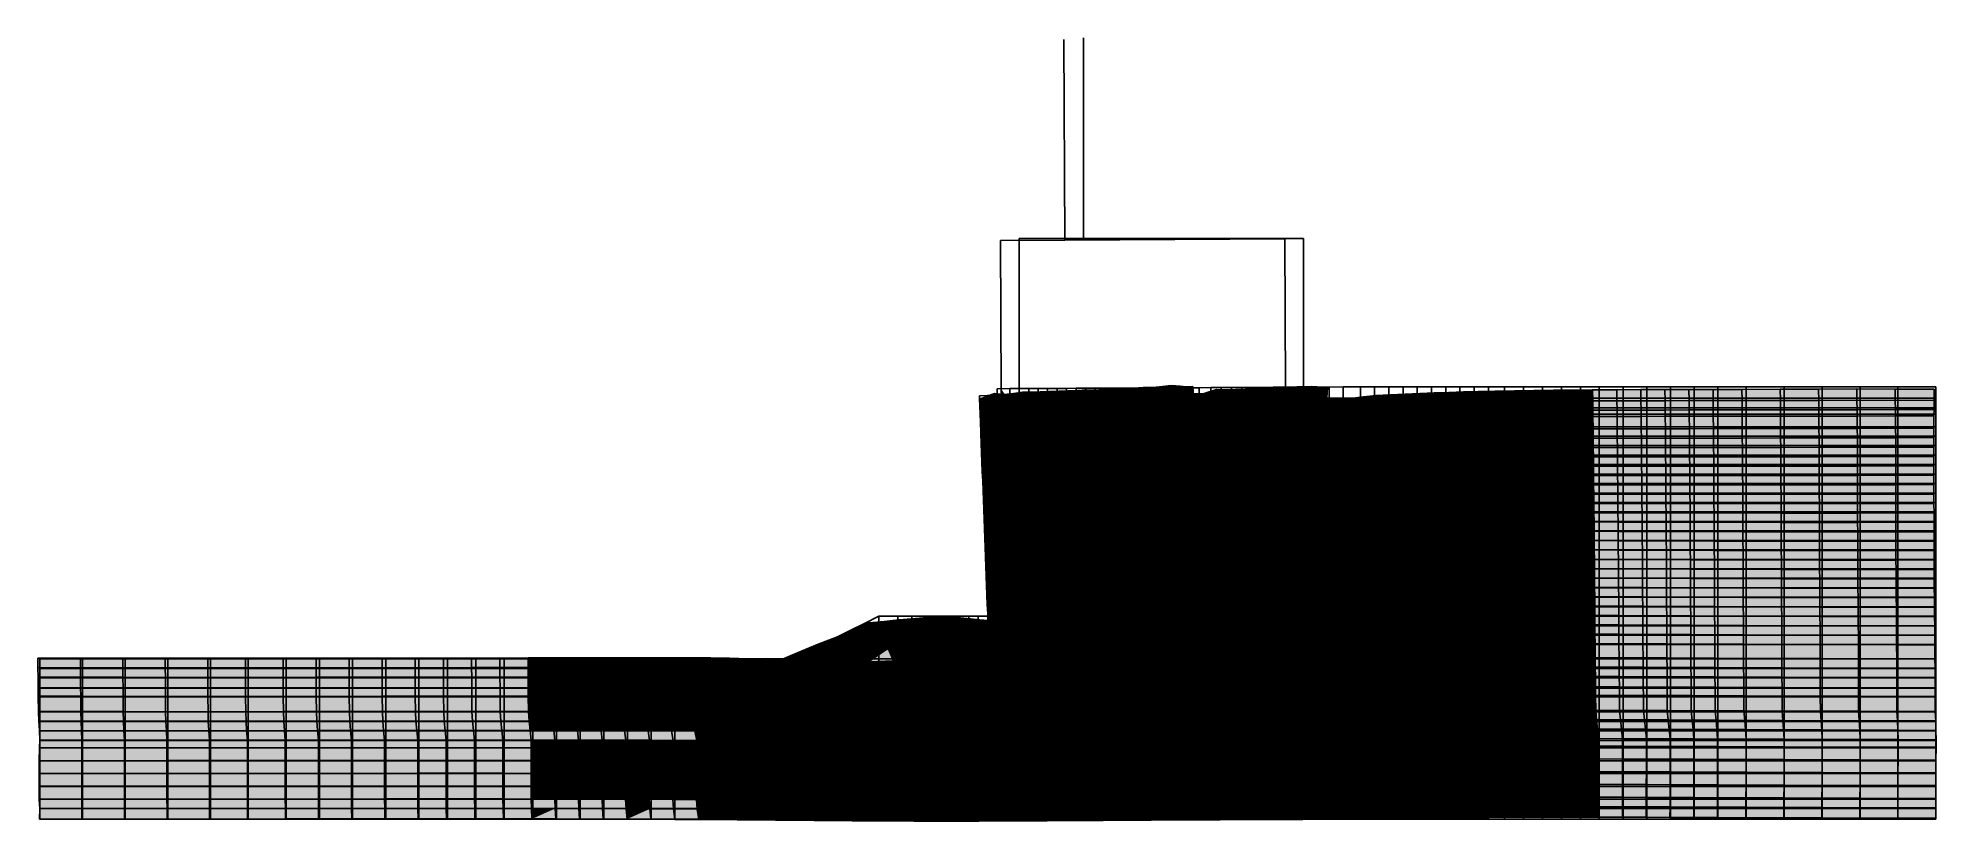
# Model space of a CAD drawing. Header units: inches. Extents: x -100 to 100, y -42 to 41.
import ezdxf

# ---------------------------------------------------------------- set-up
doc = ezdxf.new("R2010")
doc.units = ezdxf.units.IN
doc.header["$MEASUREMENT"] = 0
for name, color, linetype in [('Mesh-Ac1①', 7, 'Continuous'), ('Mesh-Acs', 7, 'Continuous'), ('Mesh-Ag1', 7, 'Continuous'), ('Mesh-CDM(100%)_Ac1①', 7, 'Continuous'), ('Mesh-CDM(50%)_Ac1①', 7, 'Continuous'), ('Mesh-CDM(50%)_Acs', 7, 'Continuous'), ('Mesh-Dc1', 7, 'Continuous'), ('Mesh-Dg1', 7, 'Continuous'), ('Mesh-Ds1', 7, 'Continuous'), ('Mesh-joint-hd-s1', 7, 'Continuous'), ('Mesh-joint-hd-s3', 7, 'Continuous'), ('Mesh-joint-vd-s2', 7, 'Continuous'), ('Mesh-joint-vd-s3', 7, 'Continuous'), ('Mesh-MPC', 7, 'Continuous'), ('Mesh-SCP(30%)_Ac1①', 7, 'Continuous'), ('Mesh-SCP(30%)_Acs', 7, 'Continuous'), ('Mesh-SCP(50%)_Ac1①', 7, 'Continuous'), ('Mesh-SCP(50%)_Acs', 7, 'Continuous'), ('Mesh-クレーン脚', 7, 'Continuous'), ('Mesh-クレーン脚_剛梁', 7, 'Continuous'), ('Mesh-クレーン脚ばね', 7, 'Continuous'), ('Mesh-セル中詰(気中)', 7, 'Continuous'), ('Mesh-セル中詰(水中)', 7, 'Continuous'), ('Mesh-事前混合処理土', 7, 'Continuous'), ('Mesh-埋立土(気中)', 7, 'Continuous'), ('Mesh-埋立土(水中)', 7, 'Continuous'), ('Mesh-敷石', 7, 'Continuous'), ('Mesh-杭ばね_海側クレーン基礎杭', 7, 'Continuous'), ('Mesh-杭ばね_陸側クレーン基礎杭', 7, 'Continuous'), ('Mesh-梁①(両端)', 7, 'Continuous'), ('Mesh-梁②(中央)', 7, 'Continuous'), ('Mesh-梁③(円周)', 7, 'Continuous'), ('Mesh-海側クレーン基礎上部工', 7, 'Continuous'), ('Mesh-海側クレーン基礎杭(水位上)', 7, 'Continuous'), ('Mesh-海側クレーン基礎杭(水位下)', 7, 'Continuous'), ('Mesh-深層混合処理(気中)', 7, 'Continuous'), ('Mesh-深層混合処理(水中)', 7, 'Continuous'), ('Mesh-盛石', 7, 'Continuous'), ('Mesh-陸側クレーン基礎上部工', 7, 'Continuous'), ('Mesh-陸側クレーン基礎杭(水位上)', 7, 'Continuous'), ('Mesh-陸側クレーン基礎杭(水位下)', 7, 'Continuous'), ('Undeformed Mesh-Ac1①', 7, 'Continuous'), ('Undeformed Mesh-Acs', 7, 'Continuous'), ('Undeformed Mesh-Ag1', 7, 'Continuous'), ('Undeformed Mesh-CDM(100%)_Ac1①', 7, 'Continuous'), ('Undeformed Mesh-CDM(50%)_Ac1①', 7, 'Continuous'), ('Undeformed Mesh-CDM(50%)_Acs', 7, 'Continuous'), ('Undeformed Mesh-Dc1', 7, 'Continuous'), ('Undeformed Mesh-Dg1', 7, 'Continuous'), ('Undeformed Mesh-Ds1', 7, 'Continuous'), ('Undeformed Mesh-joint-hd-s1', 7, 'Continuous'), ('Undeformed Mesh-joint-hd-s3', 7, 'Continuous'), ('Undeformed Mesh-joint-vd-s2', 7, 'Continuous'), ('Undeformed Mesh-joint-vd-s3', 7, 'Continuous'), ('Undeformed Mesh-MPC', 7, 'Continuous'), ('Undeformed Mesh-SCP(30%)_Ac1①', 7, 'Continuous'), ('Undeformed Mesh-SCP(30%)_Acs', 7, 'Continuous'), ('Undeformed Mesh-SCP(50%)_Ac1①', 7, 'Continuous'), ('Undeformed Mesh-SCP(50%)_Acs', 7, 'Continuous'), ('Undeformed Mesh-クレーン脚', 7, 'Continuous'), ('Undeformed Mesh-クレーン脚_剛梁', 7, 'Continuous'), ('Undeformed Mesh-クレーン脚ばね', 7, 'Continuous'), ('Undeformed Mesh-セル中詰(気中)', 7, 'Continuous'), ('Undeformed Mesh-セル中詰(水中)', 7, 'Continuous'), ('Undeformed Mesh-事前混合処理土', 7, 'Continuous'), ('Undeformed Mesh-埋立土(気中)', 7, 'Continuous'), ('Undeformed Mesh-埋立土(水中)', 7, 'Continuous'), ('Undeformed Mesh-敷石', 7, 'Continuous'), ('Undeformed Mesh-杭ばね_海側クレーン基礎杭', 7, 'Continuous'), ('Undeformed Mesh-杭ばね_陸側クレーン基礎杭', 7, 'Continuous'), ('Undeformed Mesh-梁①(両端)', 7, 'Continuous'), ('Undeformed Mesh-梁②(中央)', 7, 'Continuous'), ('Undeformed Mesh-梁③(円周)', 7, 'Continuous'), ('Undeformed Mesh-海側クレーン基礎上部工', 7, 'Continuous'), ('Undeformed Mesh-海側クレーン基礎杭(水位上)', 7, 'Continuous'), ('Undeformed Mesh-海側クレーン基礎杭(水位下)', 7, 'Continuous'), ('Undeformed Mesh-深層混合処理(気中)', 7, 'Continuous'), ('Undeformed Mesh-深層混合処理(水中)', 7, 'Continuous'), ('Undeformed Mesh-盛石', 7, 'Continuous'), ('Undeformed Mesh-陸側クレーン基礎上部工', 7, 'Continuous'), ('Undeformed Mesh-陸側クレーン基礎杭(水位上)', 7, 'Continuous'), ('Undeformed Mesh-陸側クレーン基礎杭(水位下)', 7, 'Continuous')]:
    doc.layers.add(name, color=color, linetype=linetype)

msp = doc.modelspace()

# ---------------------------------------------------------------- linework, layer by layer
at = {"color": 7, "true_color": 0xffffff, "transparency": 33554687}
for p, q in [((8.122, 19.6964), (8.012, 40.8464)), ((1.322, 19.6609), (8.122, 19.6964)), ((1.427, 3.8109), (1.322, 19.6609)), ((8.122, 19.6964), (31.322, 19.81625)), ((31.398, 4.11625), (31.322, 19.81625)), ((10.378, 3.750055), (21.636, 4.23355)), ((21.679, 3.1134), (21.636, 4.23355)), ((31.398, 4.11625), (31.398, 4.11625)), ((31.398, 4.11625), (31.398, 4.11625)), ((31.398, 4.11625), (31.406, 4.1146)), ((31.45, 2.94625), (31.398, 4.11625)), ((-0.88, 3.26625), (10.378, 3.750055)), ((-0.842, 2.2574), (-0.88, 3.26625)), ((-0.842, 2.2574), (10.419, 2.685)), ((-0.804, 1.257), (-0.842, 2.2574)), ((-0.842, 2.2), (-0.842, 2.2574)), ((1.466, 2.7909), (1.427, 3.810904)), ((1.427, 3.810904), (1.427, 3.8109)), ((1.427, 3.810904), (1.427, 3.8109)), ((1.427, 3.810904), (1.696, 3.385304)), ((1.503, 1.7909), (1.466, 2.7909)), ((1.466, 2.7909), (1.55, 2.387)), ((10.378, 3.750055), (10.419, 2.685)), ((10.419, 2.685), (21.679, 3.1134)), ((10.419, 2.685), (10.456, 1.685)), ((10.456, 1.685), (21.715, 2.1145)), ((21.679, 3.1134), (21.679, 3.1561)), ((21.715, 2.1145), (21.679, 3.1134)), ((21.679, 2.3631), (21.679, 3.1134)), ((21.715, 2.1145), (21.715, 2.2125)), ((21.739, 1.4451), (21.715, 2.1145)), ((21.715, 1.5402), (21.715, 2.1145)), ((31.45, 2.94625), (31.449, 2.95309)), ((31.494, 1.94625), (31.45, 2.94625)), ((35.694, 0.84), (35.694, 2.1516)), ((35.758, 1.749), (35.758, 3.07443)), ((53.469, 3.7476), (53.469, 3.7476)), ((53.5226, 2.587), (53.5226, 2.587)), ((-0.804, 1.257), (10.456, 1.685)), ((-0.804, 1.321), (-0.804, 1.257)), ((-0.78, 0.5867), (-0.804, 1.257)), ((-0.78, 0.5867), (10.482, 1.015)), ((-0.78, 0.6779), (-0.78, 0.5867)), ((-0.73, -0.7437), (-0.78, 0.5867)), ((1.503, 1.7909), (1.529, 1.1209)), ((1.503, 1.7909), (1.516, 1.416)), ((1.529, 1.1209), (1.579, -0.2091)), ((1.529, 1.1209), (1.529, 0.7599)), ((10.456, 1.685), (10.482, 1.015)), ((10.482, 1.015), (21.739, 1.4451)), ((10.482, 1.015), (10.532, -0.315)), ((10.532, -0.315), (21.793, 0.1138)), ((21.739, 1.4451), (21.739, 1.5561)), ((21.793, 0.1138), (21.739, 1.4451)), ((21.739, 0.8661), (21.739, 1.4451)), ((21.793, 0.1138), (21.793, 0.2302)), ((21.831, -0.8863), (21.793, 0.1138)), ((21.794, -0.4658), (21.793, 0.1138)), ((31.494, 1.94625), (31.494, 1.96517)), ((31.494, 1.94625), (31.524, 1.27624)), ((31.524, 1.27624), (31.524, 1.29513)), ((31.524, 1.27624), (31.583, -0.05376)), ((35.724, 0.259), (35.724, 1.4816)), ((35.783, -0.9584), (35.783, 0.1515)), ((53.5643, 1.6178), (53.5643, 1.6178)), ((53.5899, 0.967), (53.5899, 0.967)), ((-0.73, -0.7437), (10.532, -0.315)), ((-0.73, -0.6515), (-0.73, -0.7437)), ((-0.693, -1.7438), (-0.73, -0.7437)), ((-0.693, -1.7438), (10.57, -1.315)), ((-0.693, -1.6537), (-0.693, -1.7438)), ((-0.655, -2.744), (-0.693, -1.7438)), ((1.579, -0.2091), (1.616, -1.2091)), ((1.579, -0.2091), (1.579, -0.5692)), ((1.616, -1.2091), (1.654, -2.2091)), ((1.616, -1.2091), (1.616, -1.569)), ((10.532, -0.315), (10.57, -1.315)), ((10.57, -1.315), (21.831, -0.8863)), ((10.57, -1.315), (10.608, -2.315)), ((10.608, -2.315), (21.87, -1.8862)), ((21.831, -0.8863), (21.831, -0.7687)), ((21.87, -1.8862), (21.831, -0.8863)), ((21.838, -1.4662), (21.831, -0.8863)), ((21.87, -1.8862), (21.87, -1.7671)), ((21.908, -2.886), (21.87, -1.8862)), ((21.881, -2.4665), (21.87, -1.8862)), ((31.583, -0.05376), (31.583, -0.03497)), ((31.583, -0.05376), (31.627, -1.05376)), ((31.627, -1.05376), (31.627, -1.03501)), ((31.627, -1.05376), (31.672, -2.05376)), ((35.827, -1.89), (35.827, -0.8485)), ((35.872, -2.8259), (35.872, -1.8484)), ((53.6264, -0.3265), (53.6264, -0.3265)), ((53.6404, -1.2995), (53.6404, -1.2995)), ((-0.655, -2.744), (10.608, -2.315)), ((-0.655, -2.6553), (-0.655, -2.744)), ((-0.617, -3.7441), (-0.655, -2.744)), ((-0.617, -3.7441), (10.646, -3.315)), ((-0.617, -3.6565), (-0.617, -3.7441)), ((-0.579, -4.7443), (-0.617, -3.7441)), ((1.654, -2.2091), (1.691, -3.2091)), ((1.654, -2.2091), (1.654, -2.5696)), ((1.691, -3.2091), (1.729, -4.2091)), ((1.691, -3.2091), (1.691, -3.5702)), ((10.608, -2.315), (10.646, -3.315)), ((10.646, -3.315), (21.908, -2.886)), ((10.646, -3.315), (10.684, -4.315)), ((10.684, -4.315), (21.946, -3.8857)), ((21.908, -2.886), (21.908, -2.7652)), ((21.946, -3.8857), (21.908, -2.886)), ((21.925, -3.4664), (21.908, -2.886)), ((21.946, -3.8857), (21.946, -3.7627)), ((21.984, -4.8855), (21.946, -3.8857)), ((21.969, -4.4663), (21.946, -3.8857)), ((31.672, -2.05376), (31.672, -2.03503)), ((31.672, -2.05376), (31.716, -3.05376)), ((31.716, -3.05376), (31.716, -3.03502)), ((31.716, -3.05376), (31.76, -4.05376)), ((35.916, -3.7657), (35.916, -2.8483)), ((35.961, -4.7093), (35.961, -3.8482)), ((53.6477, -2.2713), (53.6477, -2.2713)), ((53.653, -3.2425), (53.653, -3.2425)), ((-0.579, -4.7443), (10.684, -4.315)), ((-0.579, -4.6579), (-0.579, -4.7443)), ((-0.541, -5.7445), (-0.579, -4.7443)), ((-0.541, -5.7445), (10.721, -5.315)), ((-0.541, -5.6591), (-0.541, -5.7445)), ((-0.504, -6.7447), (-0.541, -5.7445)), ((1.729, -4.2091), (1.766, -5.2091)), ((1.729, -4.2091), (1.729, -4.5713)), ((1.766, -5.2091), (1.804, -6.2091)), ((1.766, -5.2091), (1.766, -5.5722)), ((10.684, -4.315), (10.721, -5.315)), ((10.721, -5.315), (21.984, -4.8855)), ((10.721, -5.315), (10.759, -6.315)), ((10.759, -6.315), (22.023, -5.8852)), ((21.984, -4.8855), (21.984, -4.761)), ((22.023, -5.8852), (21.984, -4.8855)), ((22.013, -5.4659), (21.984, -4.8855)), ((22.023, -5.8852), (22.023, -5.7594)), ((22.061, -6.8849), (22.023, -5.8852)), ((22.057, -6.4655), (22.023, -5.8852)), ((31.76, -4.05376), (31.76, -4.03501)), ((31.76, -4.05376), (31.805, -5.05376)), ((31.805, -5.05376), (31.805, -5.03499)), ((31.805, -5.05376), (31.849, -6.05376)), ((36.005, -5.6567), (36.005, -4.848)), ((36.05, -6.6082), (36.05, -5.8477)), ((53.66, -4.2135), (53.66, -4.2135)), ((53.6707, -5.1854), (53.6707, -5.1854)), ((-0.504, -6.7447), (10.759, -6.315)), ((-0.504, -6.6606), (-0.504, -6.7447)), ((-0.466, -7.7449), (-0.504, -6.7447)), ((-0.466, -7.7449), (10.797, -7.315)), ((-0.466, -7.6614), (-0.466, -7.7449)), ((-0.429, -8.7451), (-0.466, -7.7449)), ((1.804, -6.2091), (1.841, -7.2091)), ((1.804, -6.2091), (1.804, -6.5734)), ((1.841, -7.2091), (1.878, -8.2091)), ((1.841, -7.2091), (1.841, -7.5743)), ((10.759, -6.315), (10.797, -7.315)), ((10.797, -7.315), (22.061, -6.8849)), ((10.797, -7.315), (10.835, -8.315)), ((10.835, -8.315), (22.099, -7.8847)), ((22.061, -6.8849), (22.061, -6.7579)), ((22.099, -7.8847), (22.061, -6.8849)), ((22.101, -7.4648), (22.061, -6.8849)), ((22.099, -7.8847), (22.099, -7.7553)), ((22.137, -8.8844), (22.099, -7.8847)), ((22.144, -8.4638), (22.099, -7.8847)), ((31.849, -6.05376), (31.849, -6.03497)), ((31.849, -6.05376), (31.894, -7.05376)), ((31.894, -7.05376), (31.894, -7.03495)), ((31.894, -7.05376), (31.939, -8.05376)), ((36.095, -7.5629), (36.095, -6.8474)), ((36.14, -8.519), (36.14, -7.847)), ((53.6846, -6.1584), (53.6846, -6.1584)), ((53.701, -7.1329), (53.701, -7.1329)), ((-0.429, -8.7451), (10.835, -8.315)), ((-0.429, -8.6631), (-0.429, -8.7451)), ((-0.391, -9.7453), (-0.429, -8.7451)), ((-0.391, -9.7453), (10.873, -9.315)), ((-0.391, -9.664), (-0.391, -9.7453)), ((-0.354, -10.7455), (-0.391, -9.7453)), ((1.878, -8.2091), (1.916, -9.2091)), ((1.878, -8.2091), (1.879, -8.5758)), ((1.916, -9.2091), (1.953, -10.2091)), ((1.916, -9.2091), (1.916, -9.5764)), ((10.835, -8.315), (10.873, -9.315)), ((10.873, -9.315), (22.137, -8.8844)), ((10.873, -9.315), (10.91, -10.315)), ((10.91, -10.315), (22.176, -9.8841)), ((22.137, -8.8844), (22.138, -8.7535)), ((22.176, -9.8841), (22.137, -8.8844)), ((22.188, -9.4625), (22.137, -8.8844)), ((22.176, -9.8841), (22.176, -9.751)), ((22.214, -10.8839), (22.176, -9.8841)), ((22.231, -10.4606), (22.176, -9.8841)), ((31.939, -8.05376), (31.939, -8.03493)), ((31.939, -8.05376), (31.984, -9.05376)), ((31.984, -9.05376), (31.984, -9.03488)), ((31.984, -9.05376), (32.029, -10.05376)), ((36.185, -9.4742), (36.185, -8.8466)), ((36.23, -10.4277), (36.23, -9.8461)), ((53.7183, -8.1085), (53.7183, -8.1085)), ((53.7366, -9.08552), (53.7366, -9.08552)), ((-0.354, -10.7455), (10.91, -10.315)), ((-0.354, -10.6662), (-0.354, -10.7455)), ((-0.316, -11.7457), (-0.354, -10.7455)), ((-0.316, -11.7457), (10.948, -11.315)), ((-0.316, -11.6673), (-0.316, -11.7457)), ((-0.279, -12.7459), (-0.316, -11.7457)), ((1.953, -10.2091), (1.99, -11.2091)), ((1.953, -10.2091), (1.953, -10.578)), ((1.99, -11.2091), (2.027, -12.2091)), ((1.99, -11.2091), (1.99, -11.578)), ((10.91, -10.315), (10.948, -11.315)), ((10.948, -11.315), (22.214, -10.8839)), ((10.948, -11.315), (10.986, -12.315)), ((10.986, -12.315), (22.252, -11.8836)), ((22.214, -10.8839), (22.214, -10.7501)), ((22.252, -11.8836), (22.214, -10.8839)), ((22.273, -11.4579), (22.214, -10.8839)), ((22.252, -11.8836), (22.252, -11.7485)), ((22.291, -12.8834), (22.252, -11.8836)), ((22.315, -12.4543), (22.252, -11.8836)), ((32.029, -10.05376), (32.029, -10.03479)), ((32.029, -10.05376), (32.075, -11.05376)), ((32.075, -11.05376), (32.075, -11.03464)), ((32.075, -11.05376), (32.122, -12.05376)), ((36.276, -11.3792), (36.276, -10.8457)), ((36.322, -12.3277), (36.322, -11.8454)), ((53.7546, -10.06371), (53.7546, -10.06371)), ((53.7725, -11.0431), (53.7725, -11.0431)), ((-0.279, -12.7459), (10.986, -12.315)), ((-0.279, -12.6704), (-0.279, -12.7459)), ((-0.241, -13.7461), (-0.279, -12.7459)), ((-0.241, -13.7461), (11.024, -13.315)), ((-0.241, -13.6713), (-0.241, -13.7461)), ((-0.203, -14.7463), (-0.241, -13.7461)), ((2.027, -12.2091), (2.064, -13.2091)), ((2.027, -12.2091), (2.028, -12.5798)), ((2.064, -13.2091), (2.102, -14.2091)), ((2.064, -13.2091), (2.065, -13.5792)), ((10.986, -12.315), (11.024, -13.315)), ((11.024, -13.315), (22.291, -12.8834)), ((11.024, -13.315), (11.062, -14.315)), ((11.062, -14.315), (22.329, -13.8832)), ((22.291, -12.8834), (22.291, -12.7491)), ((22.329, -13.8832), (22.291, -12.8834)), ((22.355, -13.4492), (22.291, -12.8834)), ((22.329, -13.8832), (22.329, -13.7493)), ((22.367, -14.8829), (22.329, -13.8832)), ((22.394, -14.4421), (22.329, -13.8832)), ((32.122, -12.05376), (32.122, -12.03438)), ((32.122, -12.05376), (32.169, -13.05377)), ((32.169, -13.05377), (32.169, -13.034)), ((32.169, -13.05377), (32.218, -14.05377)), ((36.368, -13.274), (36.368, -12.8454)), ((36.416, -14.2248), (36.416, -13.8459)), ((53.7902, -12.02393), (53.7902, -12.02393)), ((53.8073, -13.005535), (53.8073, -13.005535)), ((53.824, -13.98866), (53.824, -13.98866)), ((-0.203, -14.7463), (11.062, -14.315)), ((-0.203, -14.6757), (-0.203, -14.7463)), ((-0.166, -15.7465), (-0.203, -14.7463)), ((-0.166, -15.7465), (11.099, -15.315)), ((-0.166, -15.6768), (-0.166, -15.7465)), ((-0.128, -16.7467), (-0.166, -15.7465)), ((2.102, -14.2091), (2.139, -15.2091)), ((2.102, -14.2091), (2.102, -14.5817)), ((2.139, -15.2091), (2.177, -16.2091)), ((2.139, -15.2091), (2.139, -15.5802)), ((11.062, -14.315), (11.099, -15.315)), ((11.099, -15.315), (22.367, -14.8829)), ((11.099, -15.315), (11.137, -16.315)), ((11.137, -16.315), (22.405, -15.8824)), ((22.367, -14.8829), (22.367, -14.7527)), ((22.405, -15.8824), (22.367, -14.8829)), ((22.428, -15.4322), (22.367, -14.8829)), ((22.405, -15.8824), (22.405, -15.7547)), ((22.439, -16.8806), (22.405, -15.8824)), ((22.44, -16.4084), (22.405, -15.8824)), ((32.218, -14.05377), (32.217, -14.03346)), ((32.218, -14.05377), (32.267, -15.05377)), ((32.267, -15.05377), (32.266, -15.03294)), ((32.267, -15.05377), (32.3164, -16.05377)), ((36.463, -15.1806), (36.463, -14.8476)), ((36.5103, -16.15), (36.5103, -15.8507)), ((53.8403, -14.97212), (53.8403, -14.97212)), ((53.8566, -15.95741), (53.8566, -15.95741)), ((-0.128, -16.7467), (11.137, -16.315)), ((-0.128, -16.683), (-0.128, -16.7467)), ((-0.09, -17.747), (-0.128, -16.7467)), ((-0.09, -17.747), (11.175, -17.315)), ((-0.09, -17.6838), (-0.09, -17.747)), ((-0.051, -18.7473), (-0.09, -17.747)), ((2.177, -16.2091), (2.215, -17.2091)), ((2.177, -16.2091), (2.177, -16.5827)), ((2.215, -17.2091), (2.254, -18.2091)), ((2.215, -17.2091), (2.215, -17.5773)), ((11.137, -16.315), (11.175, -17.315)), ((11.175, -17.315), (22.439, -16.8806)), ((11.175, -17.315), (11.213, -18.315)), ((11.213, -18.315), (22.475, -17.8797)), ((22.439, -16.8806), (22.439, -16.7623)), ((22.475, -17.8797), (22.439, -16.8806)), ((22.439, -17.3696), (22.439, -16.8806)), ((22.475, -17.8797), (22.475, -17.7681)), ((22.5131, -18.8792), (22.475, -17.8797)), ((22.475, -18.3374), (22.475, -17.8797)), ((32.3164, -16.05377), (32.316, -16.03276)), ((32.3164, -16.05377), (32.367, -17.05377)), ((32.367, -17.05377), (32.3664, -17.03328)), ((32.367, -17.05377), (32.42, -18.05377)), ((36.5564, -17.125), (36.5564, -16.8566)), ((36.6019, -18.1197), (36.6019, -17.8625)), ((53.8715, -16.9426), (53.8715, -16.9426)), ((53.8867, -17.92893), (53.8867, -17.92893)), ((-0.051, -18.7473), (11.213, -18.315)), ((-0.051, -18.6967), (-0.051, -18.7473)), ((-0.013, -19.7476), (-0.051, -18.7473)), ((-0.013, -19.7476), (11.2504, -19.315)), ((-0.013, -19.6972), (-0.013, -19.7476)), ((0.0259, -20.7479), (-0.013, -19.7476)), ((2.254, -18.2091), (2.298, -19.2091)), ((2.254, -18.2091), (2.254, -18.5771)), ((2.298, -19.2091), (2.3626, -20.2091)), ((2.298, -19.2091), (2.298, -19.559)), ((11.213, -18.315), (11.2504, -19.315)), ((11.2504, -19.315), (22.5131, -18.8792)), ((11.2504, -19.315), (11.2882, -20.315)), ((11.2882, -20.315), (22.5522, -19.8789)), ((22.513, -19.3198), (22.5131, -18.8792)), ((22.5131, -18.8792), (22.5132, -18.7824)), ((22.5522, -19.8789), (22.5131, -18.8792)), ((22.5521, -20.29), (22.5522, -19.8789)), ((22.5522, -19.8789), (22.5524, -19.7896)), ((22.5899, -20.8795), (22.5522, -19.8789)), ((32.42, -18.05377), (32.4201, -18.03563)), ((32.42, -18.05377), (32.4772, -19.05377)), ((32.4772, -19.05377), (32.4779, -19.03754)), ((32.4772, -19.05377), (32.5389, -20.05377)), ((36.6393, -19.08651), (36.6159, -18.91118)), ((36.7014, -20.01158), (36.7014, -20.01158)), ((53.9002, -18.91505), (53.9002, -18.91505)), ((53.9147, -19.90065), (53.9147, -19.90065)), ((-10.916, -20.5564), (-10.916, -20.5564)), ((-10.817, -21.54), (-10.817, -21.54)), ((0.0259, -20.7479), (11.2882, -20.315)), ((0.0259, -20.7111), (0.0259, -20.7479)), ((0.0614, -21.7476), (0.0259, -20.7479)), ((0.0614, -21.7476), (0.0613, -21.5471)), ((0.0613, -21.6668), (0.0614, -21.7476)), ((0.0614, -21.7476), (11.326, -21.315)), ((0.1023, -22.7434), (0.0614, -21.7476)), ((2.3626, -20.2091), (2.3616, -20.5522)), ((2.3626, -20.2091), (2.453, -21.2091)), ((2.453, -21.2091), (2.4494, -21.4851)), ((2.453, -21.2091), (2.5572, -22.2091)), ((11.2882, -20.315), (11.326, -21.315)), ((11.326, -21.315), (22.5899, -20.8795)), ((11.326, -21.315), (11.3638, -22.315)), ((11.3638, -22.315), (22.6294, -21.8833)), ((22.5897, -21.2358), (22.5899, -20.8795)), ((22.5899, -20.8795), (22.59, -20.8199)), ((22.6294, -21.8833), (22.5899, -20.8795)), ((22.6293, -22.09212), (22.6294, -21.8833)), ((22.6294, -21.8833), (22.6296, -21.8132)), ((22.6561, -22.90659), (22.6294, -21.8833)), ((32.5389, -20.05377), (32.5397, -20.02947)), ((32.5389, -20.05377), (32.6036, -21.05377)), ((32.6036, -21.05377), (32.6041, -21.03736)), ((32.6036, -21.05377), (32.6697, -22.05377)), ((36.77, -21.01446), (36.77, -21.01446)), ((36.7897, -22.003668), (36.7897, -22.003668)), ((53.9271, -20.8878), (53.9271, -20.8878)), ((53.9368, -21.8748), (53.9368, -21.8748)), ((-10.667, -22.4164), (-10.667, -22.4164)), ((-10.4904, -23.4752), (-10.4904, -23.4752)), ((0.1023, -22.7434), (0.0603, -22.5721)), ((0.1023, -22.7434), (11.3638, -22.315)), ((0.1372, -23.7237), (0.1023, -22.7434)), ((0.1023, -22.7883), (0.1023, -22.7434)), ((0.1372, -23.7237), (11.4017, -23.315)), ((0.1372, -23.7237), (0.1372, -23.7237)), ((0.1372, -23.7237), (0.1372, -23.7237)), ((0.1372, -23.7237), (0.1372, -23.7237)), ((0.1372, -23.7237), (0.1372, -23.7237)), ((2.5572, -22.2091), (2.5533, -22.3858)), ((2.5572, -22.2091), (2.6649, -23.2091)), ((2.6649, -23.2091), (2.6512, -23.3414)), ((2.6649, -23.2091), (2.8281, -24.7091)), ((11.3638, -22.315), (11.4017, -23.315)), ((11.4017, -23.315), (22.6561, -22.90659)), ((22.6561, -22.90659), (22.6561, -22.90659)), ((22.6561, -22.90659), (22.6561, -22.90659)), ((22.6561, -22.90659), (22.6561, -22.90659)), ((22.6561, -22.90659), (22.6561, -22.90659)), ((32.6697, -22.05377), (32.6672, -22.03513)), ((32.6697, -22.05377), (32.7364, -23.05377)), ((32.7364, -23.05377), (32.7166, -23.04085)), ((32.7364, -23.05377), (32.8363, -24.55377)), ((36.8288, -23.01688), (36.8288, -23.01688)), ((53.9355, -22.8627), (53.9355, -22.8627)), ((-21.4564, -25.7487), (-21.4564, -25.7487)), ((-21.4461, -24.7423), (-21.4461, -24.7423)), ((-20.141, -24.8489), (-19.4396, -24.8489)), ((-18.118, -24.9584), (-17.4705, -24.9584)), ((-15.94, -24.9814), (-15.3893, -24.9814)), ((-14.336, -25.0093), (-13.7539, -25.0093)), ((-12.4673, -24.8201), (-12.0326, -24.8201)), ((-9.9309, -24.701), (-9.9309, -24.701)), ((-9.9309, -24.701), (-9.9141, -24.701)), ((-9.9141, -24.701), (-9.9141, -24.701)), ((-9.9138, -25.7006), (-9.9138, -25.7006)), ((-8.4647, -24.7009), (-8.4136, -24.7009)), ((-7.2341, -24.7014), (-6.9133, -24.7014)), ((-5.979, -24.7021), (-5.4132, -24.7021)), ((-4.675, -24.7031), (-3.9131, -24.7031)), ((-3.33, -24.7041), (-2.4133, -24.7041)), ((-2.41, -24.7051), (-1.4134, -24.7051)), ((-1.548, -24.7058), (-0.4138, -24.7058)), ((-0.218, -24.707), (0.5753, -24.7071)), ((1.495125, -24.7071), (1.895225, -24.7072)), ((2.7526, -24.7084), (2.8825, -24.7083)), ((2.8281, -24.7091), (2.8827, -25.20959)), ((2.8827, -25.20959), (2.8827, -25.20959)), ((3.819425, -24.7078), (3.892125, -24.7076)), ((4.848825, -24.7057), (4.891125, -24.7056)), ((5.855225, -24.7034), (5.890225, -24.7034)), ((6.867425, -24.7007), (6.889325, -24.7006)), ((7.878025, -24.6974), (7.888525, -24.6974)), ((8.885125, -24.694), (8.887725, -24.694)), ((9.88703, -24.6901), (9.88703, -24.6901)), ((10.88623, -24.6861), (10.88633, -24.686)), ((11.8248, -24.6819), (11.8248, -24.6819)), ((12.88513, -24.6771), (12.88523, -24.6771)), ((13.88473, -24.6723), (13.88483, -24.6723)), ((14.88423, -24.6673), (14.88433, -24.6673)), ((15.88393, -24.6621), (15.88403, -24.6622)), ((16.88283, -24.6569), (16.88373, -24.6569)), ((17.88353, -24.6516), (17.88363, -24.6516)), ((18.87763, -24.6463), (18.88343, -24.6463)), ((19.88093, -24.6409), (19.88333, -24.6409)), ((20.86223, -24.6356), (20.88313, -24.6355)), ((21.88833, -24.6298), (21.88293, -24.6299)), ((23.1356, -24.623), (23.0812, -24.6231)), ((24.0338, -24.6176), (24.1706, -24.6175)), ((25.1344, -24.6107), (25.2698, -24.6107)), ((26.176, -24.6036), (26.3692, -24.6035)), ((27.2293, -24.59589), (27.4689, -24.5958)), ((28.3166, -24.5879), (28.5684, -24.5878)), ((29.4382, -24.5794), (29.6678, -24.57934)), ((30.5917, -24.57061), (30.767, -24.57058)), ((31.7217, -24.56162), (31.8662, -24.56156)), ((32.7174, -24.55367), (32.8656, -24.55363)), ((32.8363, -24.55377), (32.8696, -25.05377)), ((32.8696, -25.05377), (32.8696, -25.05377)), ((33.9184, -24.54294), (34.0644, -24.54295)), ((35.4143, -24.531), (35.564, -24.53102)), ((36.8684, -24.51467), (37.0604, -24.51443)), ((36.8684, -24.51467), (36.8684, -24.51467)), ((37.0604, -24.51443), (37.0604, -24.51443)), ((37.0719, -25.51759), (37.0719, -25.51759)), ((53.9505, -24.3516), (53.9505, -24.3516)), ((53.9902, -25.346), (53.9902, -25.346)), ((-21.4509, -26.8182), (-21.4509, -26.8182)), ((-21.3886, -27.9324), (-21.3886, -27.9324)), ((-9.9143, -27.8004), (-9.9143, -27.8004)), ((-9.914, -26.7005), (-9.914, -26.7005)), ((37.0806, -26.51776), (37.0806, -26.51776)), ((37.0901, -27.61872), (37.0901, -27.61872)), ((54.0216, -26.3331), (54.0216, -26.3331)), ((54.0537, -27.4329), (54.0537, -27.4329)), ((-21.33, -28.8269), (-21.33, -28.8269)), ((-9.9145, -28.7004), (-9.9145, -28.7004)), ((37.0978, -28.51874), (37.0978, -28.51874)), ((54.0773, -28.3245), (54.0773, -28.3245)), ((54.1495, -29.9283), (54.1495, -29.9283)), ((-21.1409, -30.3465), (-21.1409, -30.3465)), ((-20.9992, -31.3089), (-20.9992, -31.3089)), ((-9.9146, -30.3003), (-9.9146, -30.3003)), ((-9.9146, -31.3001), (-9.9146, -31.3001)), ((37.1109, -30.11954), (37.1109, -30.11954)), ((37.12, -31.11919), (37.12, -31.11919)), ((54.2264, -30.9071), (54.2264, -30.9071)), ((54.2737, -31.9174), (54.2737, -31.9174)), ((-20.9186, -32.2594), (-20.9186, -32.2594)), ((-20.7586, -33.2079), (-20.7586, -33.2079)), ((-9.9149, -33.2995), (-9.9149, -33.2995)), ((-9.9145, -32.2999), (-9.9145, -32.2999)), ((37.1284, -32.11906), (37.1284, -32.11906)), ((37.1408, -33.11653), (37.1408, -33.11653)), ((54.3797, -32.9316), (54.3797, -32.9316))]:
    msp.add_line(p, q, dxfattribs=at)
for points in [[(12.49203, 4.041165), (11.52003, 3.839155), (11.46003, 2.8285)], [(12.49203, 4.041165), (11.46003, 2.8285), (12.45903, 2.8761)], [(13.40903, 3.991995), (12.49203, 4.041165), (12.45903, 2.8761)], [(14.40303, 4.041215), (13.40903, 3.991995), (13.45703, 2.91042)], [(14.40303, 4.041215), (13.45703, 2.91042), (14.45803, 2.95134)], [(15.40203, 4.078415), (14.40303, 4.041215), (14.45803, 2.95134)], [(15.40203, 4.078415), (14.45803, 2.95134), (15.45503, 2.990733)], [(16.40403, 4.129685), (15.40203, 4.078415), (15.45503, 2.990733)], [(16.40403, 4.129685), (15.45503, 2.990733), (16.45103, 3.02997)], [(17.44103, 4.129565), (16.40403, 4.129685), (16.45103, 3.02997)], [(17.44103, 4.129565), (16.45103, 3.02997), (17.44603, 3.06882)], [(18.43803, 4.255455), (17.44103, 4.129565), (17.44603, 3.06882)], [(18.43803, 4.255455), (17.44603, 3.06882), (18.44203, 3.1046)], [(19.33203, 4.331455), (18.43803, 4.255455), (18.44203, 3.1046)], [(19.33203, 4.331455), (18.44203, 3.1046), (19.43703, 3.1447)], [(20.29003, 4.273455), (19.33203, 4.331455), (19.43703, 3.1447)], [(20.29003, 4.273455), (19.43703, 3.1447), (20.43403, 3.1842)], [(21.637, 4.121182), (20.29003, 4.273455), (20.43403, 3.1842)], [(21.637, 4.121182), (20.43403, 3.1842), (21.679, 3.1561)], [(29.302, 4.0519), (28.228, 3.9946), (28.265, 2.8265)], [(29.302, 4.0519), (28.265, 2.8265), (29.359, 2.8742)], [(30.4, 4.09376), (29.302, 4.0519), (29.359, 2.8742)], [(30.4, 4.09376), (29.359, 2.8742), (30.446, 2.93071)], [(31.406, 4.1146), (30.4, 4.09376), (30.446, 2.93071)], [(31.406, 4.1146), (30.446, 2.93071), (31.449, 2.95309)], [(32.611, 4.19034), (31.406, 4.1146), (31.449, 2.95309)], [(32.611, 4.19034), (31.449, 2.95309), (32.659, 3.02173)], [(34.193, 4.22421), (32.611, 4.19034), (32.659, 3.02173)], [(34.193, 4.22421), (32.659, 3.02173), (34.148, 3.08874)], [(35.825, 4.12157), (34.193, 4.22421), (34.148, 3.08874)], [(35.825, 4.12157), (34.148, 3.08874), (35.758, 3.07443)], [(0.718025, 3.510055), (-0.879, 2.88745), (-0.842, 2.2)], [(0.718025, 3.510055), (-0.842, 2.2), (0.568025, 2.4538)], [(-0.804, 1.321), (0.568025, 2.4538), (-0.842, 2.2)], [(-0.804, 1.321), (0.533025, 1.4126), (0.568025, 2.4538)], [(1.516, 1.416), (0.568025, 2.4538), (0.533025, 1.4126)], [(1.696, 3.385304), (0.718025, 3.510055), (0.568025, 2.4538)], [(1.696, 3.385304), (0.568025, 2.4538), (1.55, 2.387)], [(1.516, 1.416), (1.55, 2.387), (0.568025, 2.4538)], [(1.516, 1.416), (2.541025, 1.4797), (2.581025, 2.4758)], [(1.516, 1.416), (2.581025, 2.4758), (1.55, 2.387)], [(2.725025, 3.485155), (1.696, 3.385304), (1.55, 2.387)], [(2.725025, 3.485155), (1.55, 2.387), (2.581025, 2.4758)], [(2.541025, 1.4797), (3.538025, 1.5095), (3.575025, 2.5218)], [(2.541025, 1.4797), (3.575025, 2.5218), (2.581025, 2.4758)], [(3.658025, 3.642455), (2.725025, 3.485155), (2.581025, 2.4758)], [(3.658025, 3.642455), (2.581025, 2.4758), (3.575025, 2.5218)], [(3.538025, 1.5095), (4.536025, 1.5557), (4.551025, 2.569)], [(3.538025, 1.5095), (4.551025, 2.569), (3.575025, 2.5218)], [(4.568025, 3.630955), (3.658025, 3.642455), (3.575025, 2.5218)], [(4.568025, 3.630955), (3.575025, 2.5218), (4.551025, 2.569)], [(4.536025, 1.5557), (5.527025, 1.5948), (5.534025, 2.6059)], [(4.536025, 1.5557), (5.534025, 2.6059), (4.551025, 2.569)], [(5.532025, 3.673855), (4.568025, 3.630955), (4.551025, 2.569)], [(5.532025, 3.673855), (4.551025, 2.569), (5.534025, 2.6059)], [(5.527025, 1.5948), (6.520025, 1.6341), (6.518025, 2.646)], [(5.527025, 1.5948), (6.518025, 2.646), (5.534025, 2.6059)], [(6.502025, 3.711055), (5.532025, 3.673855), (5.534025, 2.6059)], [(6.502025, 3.711055), (5.534025, 2.6059), (6.518025, 2.646)], [(7.483025, 3.747655), (6.502025, 3.711055), (6.518025, 2.646)], [(7.483025, 3.747655), (6.518025, 2.646), (7.503025, 2.6822)], [(6.520025, 1.6341), (7.503025, 2.6822), (6.518025, 2.646)], [(6.520025, 1.6341), (7.515025, 1.6735), (7.503025, 2.6822)], [(8.46703, 3.787155), (7.483025, 3.747655), (7.503025, 2.6822)], [(8.46703, 3.787155), (7.503025, 2.6822), (8.49203, 2.7198)], [(7.515025, 1.6735), (8.49203, 2.7198), (7.503025, 2.6822)], [(7.515025, 1.6735), (8.51003, 1.7131), (8.49203, 2.7198)], [(9.46703, 3.816555), (8.46703, 3.787155), (8.49203, 2.7198)], [(9.46703, 3.816555), (8.49203, 2.7198), (9.48203, 2.7581)], [(8.51003, 1.7131), (9.48203, 2.7581), (8.49203, 2.7198)], [(8.51003, 1.7131), (9.50703, 1.7522), (9.48203, 2.7581)], [(10.407, 3.880055), (9.46703, 3.816555), (9.48203, 2.7581)], [(10.407, 3.880055), (9.48203, 2.7581), (10.407, 2.7994)], [(9.50703, 1.7522), (10.407, 2.7994), (9.48203, 2.7581)], [(9.50703, 1.7522), (10.444, 1.7894), (10.407, 2.7994)], [(11.52003, 3.839155), (10.407, 3.880055), (10.407, 2.7994)], [(11.52003, 3.839155), (10.407, 2.7994), (11.46003, 2.8285)], [(10.444, 1.7894), (11.46003, 2.8285), (10.407, 2.7994)], [(10.444, 1.7894), (11.50503, 1.8312), (11.46003, 2.8285)], [(11.50503, 1.8312), (12.45903, 2.8761), (11.46003, 2.8285)], [(11.50503, 1.8312), (12.50503, 1.8719), (12.45903, 2.8761)], [(13.40903, 3.991995), (12.45903, 2.8761), (13.45703, 2.91042)], [(12.50503, 1.8719), (13.45703, 2.91042), (12.45903, 2.8761)], [(12.50503, 1.8719), (13.50403, 1.91155), (13.45703, 2.91042)], [(13.50403, 1.91155), (14.45803, 2.95134), (13.45703, 2.91042)], [(13.50403, 1.91155), (14.50303, 1.95033), (14.45803, 2.95134)], [(14.50303, 1.95033), (15.45503, 2.990733), (14.45803, 2.95134)], [(14.50303, 1.95033), (15.50303, 1.98933), (15.45503, 2.990733)], [(15.50303, 1.98933), (16.45103, 3.02997), (15.45503, 2.990733)], [(15.50303, 1.98933), (16.50203, 2.02724), (16.45103, 3.02997)], [(15.53103, 1.31921), (16.50203, 2.02724), (15.50303, 1.98933)], [(15.53103, 1.31921), (16.53203, 1.35748), (16.50203, 2.02724)], [(16.50203, 2.02724), (17.44603, 3.06882), (16.45103, 3.02997)], [(16.50203, 2.02724), (17.50203, 2.06547), (17.44603, 3.06882)], [(16.53203, 1.35748), (17.50203, 2.06547), (16.50203, 2.02724)], [(16.53203, 1.35748), (17.53203, 1.39531), (17.50203, 2.06547)], [(17.50203, 2.06547), (18.44203, 3.1046), (17.44603, 3.06882)], [(17.50203, 2.06547), (18.50103, 2.1033), (18.44203, 3.1046)], [(17.53203, 1.39531), (18.50103, 2.1033), (17.50203, 2.06547)], [(17.53203, 1.39531), (18.53303, 1.4335), (18.50103, 2.1033)], [(18.44203, 3.1046), (19.50103, 2.1414), (19.43703, 3.1447)], [(18.44203, 3.1046), (18.50103, 2.1033), (19.50103, 2.1414)], [(18.50103, 2.1033), (19.53403, 1.4719), (19.50103, 2.1414)], [(18.50103, 2.1033), (18.53303, 1.4335), (19.53403, 1.4719)], [(19.43703, 3.1447), (20.49803, 2.1814), (20.43403, 3.1842)], [(19.43703, 3.1447), (19.50103, 2.1414), (20.49803, 2.1814)], [(19.53403, 1.4719), (20.49803, 2.1814), (19.50103, 2.1414)], [(19.53403, 1.4719), (20.53603, 1.5103), (20.49803, 2.1814)], [(20.43403, 3.1842), (20.49803, 2.1814), (21.715, 2.2125)], [(20.43403, 3.1842), (21.715, 2.2125), (21.679, 3.1561)], [(20.53603, 1.5103), (21.715, 2.2125), (20.49803, 2.1814)], [(20.53603, 1.5103), (21.739, 1.5561), (21.715, 2.2125)], [(22.83, 3.4943), (21.637, 3.47525), (21.679, 2.3631)], [(22.83, 3.4943), (21.679, 2.3631), (22.923, 2.6242)], [(21.715, 1.5402), (22.923, 2.6242), (21.679, 2.3631)], [(21.715, 1.5402), (22.798, 1.5826), (22.923, 2.6242)], [(22.923, 2.6242), (22.798, 1.5826), (23.897, 1.6303)], [(24.107, 3.9125), (22.83, 3.4943), (22.923, 2.6242)], [(24.107, 3.9125), (22.923, 2.6242), (23.963, 2.6441)], [(22.923, 2.6242), (23.897, 1.6303), (23.963, 2.6441)], [(23.963, 2.6441), (23.897, 1.6303), (24.996, 1.6783)], [(25.082, 3.8787), (24.107, 3.9125), (23.963, 2.6441)], [(25.082, 3.8787), (23.963, 2.6441), (25.02, 2.7041)], [(23.963, 2.6441), (24.996, 1.6783), (25.02, 2.7041)], [(25.02, 2.7041), (24.996, 1.6783), (26.096, 1.7266)], [(26.137, 3.9244), (25.082, 3.8787), (25.02, 2.7041)], [(26.137, 3.9244), (25.02, 2.7041), (26.083, 2.7343)], [(25.02, 2.7041), (26.096, 1.7266), (26.083, 2.7343)], [(27.169, 3.9627), (26.137, 3.9244), (26.083, 2.7343)], [(27.169, 3.9627), (26.083, 2.7343), (27.172, 2.7783)], [(26.096, 1.7266), (27.172, 2.7783), (26.083, 2.7343)], [(26.096, 1.7266), (27.195, 1.775), (27.172, 2.7783)], [(28.228, 3.9946), (27.169, 3.9627), (27.172, 2.7783)], [(28.228, 3.9946), (27.172, 2.7783), (28.265, 2.8265)], [(27.195, 1.775), (28.265, 2.8265), (27.172, 2.7783)], [(27.195, 1.775), (28.295, 1.8235), (28.265, 2.8265)], [(28.295, 1.8235), (29.359, 2.8742), (28.265, 2.8265)], [(28.295, 1.8235), (29.395, 1.8722), (29.359, 2.8742)], [(29.359, 2.8742), (30.494, 1.92086), (30.446, 2.93071)], [(29.359, 2.8742), (29.395, 1.8722), (30.494, 1.92086)], [(31.494, 1.96517), (31.449, 2.95309), (30.446, 2.93071)], [(31.494, 1.96517), (30.446, 2.93071), (30.494, 1.92086)], [(31.494, 1.96517), (32.659, 3.02173), (31.449, 2.95309)], [(31.494, 1.96517), (32.694, 2.01841), (32.659, 3.02173)], [(31.494, 1.96517), (32.724, 1.34837), (32.694, 2.01841)], [(32.694, 2.01841), (34.148, 3.08874), (32.659, 3.02173)], [(32.694, 2.01841), (34.194, 2.08495), (34.148, 3.08874)], [(34.224, 1.41494), (34.194, 2.08495), (32.694, 2.01841)], [(34.224, 1.41494), (32.694, 2.01841), (32.724, 1.34837)], [(34.194, 2.08495), (35.758, 3.07443), (34.148, 3.08874)], [(34.194, 2.08495), (35.694, 2.1516), (35.758, 3.07443)], [(35.724, 1.4816), (35.694, 2.1516), (34.194, 2.08495)], [(35.724, 1.4816), (34.194, 2.08495), (34.224, 1.41494)], [(37.687, 2.921), (35.825, 2.919), (35.758, 1.749)], [(37.687, 2.921), (35.758, 1.749), (37.718, 1.848)], [(39.322, 3.129), (37.687, 2.921), (37.718, 1.848)], [(39.322, 3.129), (37.718, 1.848), (39.37, 2.0312)], [(37.734, 0.98), (39.37, 2.0312), (37.718, 1.848)], [(37.734, 0.98), (39.355, 1.0813), (39.37, 2.0312)], [(39.37, 2.0312), (40.937, 3.2875), (39.322, 3.129)], [(39.37, 2.0312), (39.355, 1.0813), (40.935, 1.1745)], [(39.37, 2.0312), (40.933, 2.1287), (40.937, 3.2875)], [(39.37, 2.0312), (40.935, 1.1745), (40.933, 2.1287)], [(40.933, 2.1287), (42.497, 2.2045), (42.479, 3.362)], [(40.933, 2.1287), (42.479, 3.362), (40.937, 3.2875)], [(40.935, 1.1745), (42.497, 2.2045), (40.933, 2.1287)], [(40.935, 1.1745), (42.502, 1.2458), (42.497, 2.2045)], [(42.497, 2.2045), (44.02, 3.4308), (42.479, 3.362)], [(42.497, 2.2045), (44.053, 2.266), (44.02, 3.4308)], [(42.502, 1.2458), (44.053, 2.266), (42.497, 2.2045)], [(42.502, 1.2458), (44.066, 1.305), (44.053, 2.266)], [(44.053, 2.266), (45.558, 3.4947), (44.02, 3.4308)], [(44.053, 2.266), (45.601, 2.3292), (45.558, 3.4947)], [(44.066, 1.305), (45.601, 2.3292), (44.053, 2.266)], [(44.066, 1.305), (45.628, 1.3635), (45.601, 2.3292)], [(45.601, 2.3292), (47.096, 3.5604), (45.558, 3.4947)], [(45.601, 2.3292), (47.145, 2.3916), (47.096, 3.5604)], [(45.601, 2.3292), (47.182, 1.4227), (47.145, 2.3916)], [(45.601, 2.3292), (45.628, 1.3635), (47.182, 1.4227)], [(47.145, 2.3916), (48.634, 3.6192), (47.096, 3.5604)], [(47.145, 2.3916), (48.687, 2.4519), (48.634, 3.6192)], [(47.145, 2.3916), (48.728, 1.48), (48.687, 2.4519)], [(47.145, 2.3916), (47.182, 1.4227), (48.728, 1.48)], [(48.687, 2.4519), (50.175, 3.6711), (48.634, 3.6192)], [(48.687, 2.4519), (50.228, 2.5043), (50.175, 3.6711)], [(48.687, 2.4519), (50.272, 1.5332), (50.228, 2.5043)], [(48.687, 2.4519), (48.728, 1.48), (50.272, 1.5332)], [(50.228, 2.5043), (51.716, 3.7138), (50.175, 3.6711)], [(50.228, 2.5043), (51.772, 2.5482), (51.716, 3.7138)], [(50.272, 1.5332), (51.772, 2.5482), (50.228, 2.5043)], [(50.272, 1.5332), (51.8145, 1.5767), (51.772, 2.5482)], [(51.772, 2.5482), (53.469, 3.7476), (51.716, 3.7138)], [(51.772, 2.5482), (53.5226, 2.587), (53.469, 3.7476)], [(51.772, 2.5482), (53.5643, 1.6178), (53.5226, 2.587)], [(51.772, 2.5482), (51.8145, 1.5767), (53.5643, 1.6178)], [(55.5876, 2.6218), (55.5379, 3.7809), (53.469, 3.7476)], [(55.5876, 2.6218), (53.469, 3.7476), (53.5226, 2.587)], [(55.6245, 1.6537), (55.5876, 2.6218), (53.5226, 2.587)], [(55.6245, 1.6537), (53.5226, 2.587), (53.5643, 1.6178)], [(57.6527, 2.651), (57.6076, 3.8109), (55.5379, 3.7809)], [(57.6527, 2.651), (55.5379, 3.7809), (55.5876, 2.6218)], [(57.684, 1.6815), (57.6527, 2.651), (55.5876, 2.6218)], [(57.684, 1.6815), (55.5876, 2.6218), (55.6245, 1.6537)], [(59.7127, 2.6776), (59.6752, 3.841), (57.6076, 3.8109)], [(59.7127, 2.6776), (57.6076, 3.8109), (57.6527, 2.651)], [(59.7371, 1.7037), (59.7127, 2.6776), (57.6527, 2.651)], [(59.7371, 1.7037), (57.6527, 2.651), (57.684, 1.6815)], [(61.7645, 2.698), (61.7361, 3.8668), (59.6752, 3.841)], [(61.7645, 2.698), (59.6752, 3.841), (59.7127, 2.6776)], [(61.7827, 1.7206), (61.7645, 2.698), (59.7127, 2.6776)], [(61.7827, 1.7206), (59.7127, 2.6776), (59.7371, 1.7037)], [(63.8082, 2.7128), (63.7875, 3.8867), (61.7361, 3.8668)], [(63.8082, 2.7128), (61.7361, 3.8668), (61.7645, 2.698)], [(61.7827, 1.7206), (63.8082, 2.7128), (61.7645, 2.698)], [(61.7827, 1.7206), (63.8225, 1.732), (63.8082, 2.7128)], [(66.354, 2.7263), (66.3388, 3.9056), (63.7875, 3.8867)], [(66.354, 2.7263), (63.7875, 3.8867), (63.8082, 2.7128)], [(66.367, 1.7433), (66.354, 2.7263), (63.8082, 2.7128)], [(66.367, 1.7433), (63.8082, 2.7128), (63.8225, 1.732)], [(68.8951, 2.7357), (68.8806, 3.9166), (66.3388, 3.9056)], [(68.8951, 2.7357), (66.3388, 3.9056), (66.354, 2.7263)], [(68.9075, 1.7515), (68.8951, 2.7357), (66.354, 2.7263)], [(68.9075, 1.7515), (66.354, 2.7263), (66.367, 1.7433)], [(71.4342, 2.7424), (71.4199, 3.9238), (68.8806, 3.9166)], [(71.4342, 2.7424), (68.8806, 3.9166), (68.8951, 2.7357)], [(68.9075, 1.7515), (71.4342, 2.7424), (68.8951, 2.7357)], [(68.9075, 1.7515), (71.4463, 1.7578), (71.4342, 2.7424)], [(73.9723, 2.748), (73.9595, 3.9292), (71.4199, 3.9238)], [(73.9723, 2.748), (71.4199, 3.9238), (71.4342, 2.7424)], [(73.9827, 1.7625), (73.9723, 2.748), (71.4342, 2.7424)], [(73.9827, 1.7625), (71.4342, 2.7424), (71.4463, 1.7578)], [(76.5087, 2.7511), (76.4983, 3.9338), (73.9595, 3.9292)], [(76.5087, 2.7511), (73.9595, 3.9292), (73.9723, 2.748)], [(73.9827, 1.7625), (76.5087, 2.7511), (73.9723, 2.748)], [(73.9827, 1.7625), (76.5184, 1.7656), (76.5087, 2.7511)], [(79.5516, 2.756), (79.5421, 3.9386), (76.4983, 3.9338)], [(79.5516, 2.756), (76.4983, 3.9338), (76.5087, 2.7511)], [(79.5586, 1.7694), (79.5516, 2.756), (76.5087, 2.7511)], [(79.5586, 1.7694), (76.5087, 2.7511), (76.5184, 1.7656)], [(83.5979, 2.7627), (83.5913, 3.9514), (79.5421, 3.9386)], [(83.5979, 2.7627), (79.5421, 3.9386), (79.5516, 2.756)], [(83.6055, 1.7727), (83.5979, 2.7627), (79.5516, 2.756)], [(83.6055, 1.7727), (79.5516, 2.756), (79.5586, 1.7694)], [(87.6412, 2.7677), (87.6299, 3.9544), (83.5913, 3.9514)], [(87.6412, 2.7677), (83.5913, 3.9514), (83.5979, 2.7627)], [(83.6055, 1.7727), (87.6412, 2.7677), (83.5979, 2.7627)], [(83.6055, 1.7727), (87.6496, 1.7796), (87.6412, 2.7677)], [(91.6631, 3.9822), (87.6299, 3.9544), (87.6412, 2.7677)], [(91.6631, 3.9822), (87.6412, 2.7677), (91.6726, 2.7883)], [(87.6496, 1.7796), (91.6726, 2.7883), (87.6412, 2.7677)], [(87.6496, 1.7796), (91.6823, 1.7926), (91.6726, 2.7883)], [(95.7214, 2.777), (95.7128, 3.9535), (91.6631, 3.9822)], [(95.7214, 2.777), (91.6631, 3.9822), (91.6726, 2.7883)], [(91.6823, 1.7926), (95.7214, 2.777), (91.6726, 2.7883)], [(91.6823, 1.7926), (95.7342, 1.7981), (95.7214, 2.777)], [(99.8101, 2.7911), (99.805, 3.9601), (95.7128, 3.9535)], [(99.8101, 2.7911), (95.7128, 3.9535), (95.7214, 2.777)], [(95.7342, 1.7981), (99.8101, 2.7911), (95.7214, 2.777)], [(95.7342, 1.7981), (99.8096, 1.8113), (99.8101, 2.7911)], [(-0.78, 0.6779), (0.533025, 1.4126), (-0.804, 1.321)], [(-0.78, 0.6779), (0.541025, 0.7244), (0.533025, 1.4126)], [(0.541025, 0.7244), (-0.78, 0.6779), (-0.73, -0.6515)], [(0.541025, 0.7244), (-0.73, -0.6515), (0.589025, -0.6075)], [(1.529, 0.7599), (1.516, 1.416), (0.533025, 1.4126)], [(1.529, 0.7599), (0.533025, 1.4126), (0.541025, 0.7244)], [(1.579, -0.5692), (1.529, 0.7599), (0.541025, 0.7244)], [(1.579, -0.5692), (0.541025, 0.7244), (0.589025, -0.6075)], [(1.516, 1.416), (2.539025, 0.8042), (2.541025, 1.4797)], [(1.516, 1.416), (1.529, 0.7599), (2.539025, 0.8042)], [(1.529, 0.7599), (2.590025, -0.5283), (2.539025, 0.8042)], [(1.529, 0.7599), (1.579, -0.5692), (2.590025, -0.5283)], [(2.539025, 0.8042), (3.538025, 0.8426), (3.538025, 1.5095)], [(2.539025, 0.8042), (3.538025, 1.5095), (2.541025, 1.4797)], [(3.538025, 0.8426), (2.539025, 0.8042), (2.590025, -0.5283)], [(3.538025, 0.8426), (2.590025, -0.5283), (3.589025, -0.4881)], [(3.538025, 0.8426), (4.538025, 0.8818), (4.536025, 1.5557)], [(3.538025, 0.8426), (4.536025, 1.5557), (3.538025, 1.5095)], [(4.538025, 0.8818), (3.538025, 0.8426), (3.589025, -0.4881)], [(4.538025, 0.8818), (3.589025, -0.4881), (4.587025, -0.449)], [(4.538025, 0.8818), (5.527025, 1.5948), (4.536025, 1.5557)], [(4.538025, 0.8818), (5.537025, 0.9223), (5.527025, 1.5948)], [(5.537025, 0.9223), (4.538025, 0.8818), (4.587025, -0.449)], [(5.537025, 0.9223), (4.587025, -0.449), (5.587025, -0.4095)], [(5.537025, 0.9223), (6.520025, 1.6341), (5.527025, 1.5948)], [(5.537025, 0.9223), (6.535025, 0.9614), (6.520025, 1.6341)], [(6.535025, 0.9614), (5.537025, 0.9223), (5.587025, -0.4095)], [(6.535025, 0.9614), (5.587025, -0.4095), (6.586025, -0.3697)], [(6.535025, 0.9614), (7.515025, 1.6735), (6.520025, 1.6341)], [(6.535025, 0.9614), (7.534025, 1.0016), (7.515025, 1.6735)], [(7.534025, 1.0016), (6.535025, 0.9614), (6.586025, -0.3697)], [(7.534025, 1.0016), (6.586025, -0.3697), (7.585025, -0.3298)], [(7.534025, 1.0016), (8.51003, 1.7131), (7.515025, 1.6735)], [(7.534025, 1.0016), (8.53303, 1.0415), (8.51003, 1.7131)], [(8.53303, 1.0415), (7.534025, 1.0016), (7.585025, -0.3298)], [(8.53303, 1.0415), (7.585025, -0.3298), (8.58403, -0.2894)], [(8.51003, 1.7131), (9.53203, 1.0815), (9.50703, 1.7522)], [(8.51003, 1.7131), (8.53303, 1.0415), (9.53203, 1.0815)], [(8.53303, 1.0415), (9.58403, -0.2492), (9.53203, 1.0815)], [(8.53303, 1.0415), (8.58403, -0.2894), (9.58403, -0.2492)], [(9.53203, 1.0815), (10.444, 1.7894), (9.50703, 1.7522)], [(9.53203, 1.0815), (10.471, 1.119), (10.444, 1.7894)], [(10.471, 1.119), (9.53203, 1.0815), (9.58403, -0.2492)], [(10.471, 1.119), (9.58403, -0.2492), (10.522, -0.2114)], [(10.471, 1.119), (11.50503, 1.8312), (10.444, 1.7894)], [(10.471, 1.119), (11.53203, 1.1614), (11.50503, 1.8312)], [(11.53203, 1.1614), (10.471, 1.119), (10.522, -0.2114)], [(11.53203, 1.1614), (10.522, -0.2114), (11.58303, -0.1688)], [(11.50503, 1.8312), (12.53103, 1.2014), (12.50503, 1.8719)], [(11.50503, 1.8312), (11.53203, 1.1614), (12.53103, 1.2014)], [(11.53203, 1.1614), (12.58303, -0.1286), (12.53103, 1.2014)], [(11.53203, 1.1614), (11.58303, -0.1688), (12.58303, -0.1286)], [(12.53103, 1.2014), (13.50403, 1.91155), (12.50503, 1.8719)], [(12.53103, 1.2014), (13.53103, 1.24118), (13.50403, 1.91155)], [(13.53103, 1.24118), (12.53103, 1.2014), (12.58303, -0.1286)], [(13.53103, 1.24118), (12.58303, -0.1286), (13.58403, -0.08875)], [(13.53103, 1.24118), (14.50303, 1.95033), (13.50403, 1.91155)], [(13.53103, 1.24118), (14.53103, 1.28041), (14.50303, 1.95033)], [(14.53103, 1.28041), (13.53103, 1.24118), (13.58403, -0.08875)], [(14.53103, 1.28041), (13.58403, -0.08875), (14.58403, -0.04929)], [(14.53103, 1.28041), (15.50303, 1.98933), (14.50303, 1.95033)], [(14.53103, 1.28041), (15.53103, 1.31921), (15.50303, 1.98933)], [(15.53103, 1.31921), (14.53103, 1.28041), (14.58403, -0.04929)], [(15.53103, 1.31921), (14.58403, -0.04929), (15.58503, -0.01026)], [(16.53203, 1.35748), (15.53103, 1.31921), (15.58503, -0.01026)], [(16.53203, 1.35748), (15.58503, -0.01026), (16.58503, 0.02827)], [(15.58503, -0.01026), (16.62403, -0.97072), (16.58503, 0.02827)], [(17.53203, 1.39531), (16.53203, 1.35748), (16.58503, 0.02827)], [(17.53203, 1.39531), (16.58503, 0.02827), (17.58603, 0.06679)], [(16.58503, 0.02827), (17.62603, -0.93192), (17.58603, 0.06679)], [(16.58503, 0.02827), (16.62403, -0.97072), (17.62603, -0.93192)], [(18.53303, 1.4335), (17.53203, 1.39531), (17.58603, 0.06679)], [(18.53303, 1.4335), (17.58603, 0.06679), (18.58803, 0.1052)], [(17.58603, 0.06679), (18.62703, -0.8928), (18.58803, 0.1052)], [(17.58603, 0.06679), (17.62603, -0.93192), (18.62703, -0.8928)], [(18.53303, 1.4335), (19.59003, 0.1442), (19.53403, 1.4719)], [(18.53303, 1.4335), (18.58803, 0.1052), (19.59003, 0.1442)], [(18.58803, 0.1052), (19.62903, -0.8537), (19.59003, 0.1442)], [(18.58803, 0.1052), (18.62703, -0.8928), (19.62903, -0.8537)], [(20.53603, 1.5103), (19.53403, 1.4719), (19.59003, 0.1442)], [(20.53603, 1.5103), (19.59003, 0.1442), (20.59203, 0.1835)], [(19.59003, 0.1442), (20.63103, -0.8146), (20.59203, 0.1835)], [(19.59003, 0.1442), (19.62903, -0.8537), (20.63103, -0.8146)], [(21.739, 1.5561), (20.53603, 1.5103), (20.59203, 0.1835)], [(21.739, 1.5561), (20.59203, 0.1835), (21.793, 0.2302)], [(21.831, -0.7687), (21.793, 0.2302), (20.59203, 0.1835)], [(21.831, -0.7687), (20.59203, 0.1835), (20.63103, -0.8146)], [(22.798, 1.5826), (21.715, 1.5402), (21.739, 0.8661)], [(22.798, 1.5826), (21.739, 0.8661), (22.827, 0.9119)], [(22.827, 0.9119), (21.739, 0.8661), (21.794, -0.4658)], [(22.827, 0.9119), (21.794, -0.4658), (22.884, -0.4187)], [(22.827, 0.9119), (23.897, 1.6303), (22.798, 1.5826)], [(22.827, 0.9119), (23.926, 0.9599), (23.897, 1.6303)], [(23.926, 0.9599), (22.827, 0.9119), (22.884, -0.4187)], [(23.926, 0.9599), (22.884, -0.4187), (23.984, -0.3707)], [(23.926, 0.9599), (24.996, 1.6783), (23.897, 1.6303)], [(23.926, 0.9599), (25.025, 1.008), (24.996, 1.6783)], [(25.025, 1.008), (23.926, 0.9599), (23.984, -0.3707)], [(25.025, 1.008), (23.984, -0.3707), (25.084, -0.3223)], [(25.025, 1.008), (26.096, 1.7266), (24.996, 1.6783)], [(25.025, 1.008), (26.125, 1.0564), (26.096, 1.7266)], [(26.125, 1.0564), (25.025, 1.008), (25.084, -0.3223)], [(26.125, 1.0564), (25.084, -0.3223), (26.183, -0.2739)], [(26.096, 1.7266), (27.225, 1.1048), (27.195, 1.775)], [(26.096, 1.7266), (26.125, 1.0564), (27.225, 1.1048)], [(26.125, 1.0564), (27.283, -0.2254), (27.225, 1.1048)], [(26.125, 1.0564), (26.183, -0.2739), (27.283, -0.2254)], [(28.295, 1.8235), (27.195, 1.775), (27.225, 1.1048)], [(28.295, 1.8235), (27.225, 1.1048), (28.324, 1.1534)], [(28.324, 1.1534), (27.225, 1.1048), (27.283, -0.2254)], [(28.324, 1.1534), (27.283, -0.2254), (28.383, -0.1768)], [(28.324, 1.1534), (29.395, 1.8722), (28.295, 1.8235)], [(28.324, 1.1534), (29.424, 1.2021), (29.395, 1.8722)], [(29.424, 1.2021), (28.324, 1.1534), (28.383, -0.1768)], [(29.424, 1.2021), (28.383, -0.1768), (29.483, -0.1281)], [(29.424, 1.2021), (30.494, 1.92086), (29.395, 1.8722)], [(29.424, 1.2021), (30.524, 1.2508), (30.494, 1.92086)], [(30.524, 1.2508), (29.424, 1.2021), (29.483, -0.1281)], [(30.524, 1.2508), (29.483, -0.1281), (30.583, -0.07933)], [(30.524, 1.2508), (31.494, 1.96517), (30.494, 1.92086)], [(30.524, 1.2508), (31.524, 1.29513), (31.494, 1.96517)], [(31.524, 1.29513), (30.524, 1.2508), (30.583, -0.07933)], [(31.524, 1.29513), (30.583, -0.07933), (31.583, -0.03497)], [(31.494, 1.96517), (31.524, 1.29513), (32.724, 1.34837)], [(32.724, 1.34837), (31.524, 1.29513), (31.583, -0.03497)], [(32.724, 1.34837), (31.583, -0.03497), (32.783, 0.01829)], [(31.583, -0.03497), (32.827, -0.98173), (32.783, 0.01829)], [(34.283, 0.08491), (34.224, 1.41494), (32.724, 1.34837)], [(34.283, 0.08491), (32.724, 1.34837), (32.783, 0.01829)], [(34.327, -0.91509), (34.283, 0.08491), (32.783, 0.01829)], [(34.327, -0.91509), (32.783, 0.01829), (32.827, -0.98173)], [(35.724, 1.4816), (34.224, 1.41494), (34.283, 0.08491)], [(35.724, 1.4816), (34.283, 0.08491), (35.783, 0.1515)], [(35.827, -0.8485), (35.783, 0.1515), (34.283, 0.08491)], [(35.827, -0.8485), (34.283, 0.08491), (34.327, -0.91509)], [(35.694, 0.84), (37.734, 0.98), (37.718, 1.848)], [(35.694, 0.84), (37.718, 1.848), (35.758, 1.749)], [(35.694, 0.84), (37.706, 0.3779), (37.734, 0.98)], [(35.694, 0.84), (35.724, 0.259), (37.706, 0.3779)], [(37.706, 0.3779), (35.724, 0.259), (35.783, -0.9584)], [(37.706, 0.3779), (35.783, -0.9584), (37.708, -0.837)], [(37.706, 0.3779), (39.335, 0.4548), (39.355, 1.0813)], [(37.706, 0.3779), (39.355, 1.0813), (37.734, 0.98)], [(39.335, 0.4548), (37.706, 0.3779), (37.708, -0.837)], [(39.335, 0.4548), (37.708, -0.837), (39.319, -0.7781)], [(40.926, 0.5376), (39.335, 0.4548), (39.319, -0.7781)], [(40.926, 0.5376), (39.319, -0.7781), (40.919, -0.7194)], [(39.335, 0.4548), (40.926, 0.5376), (40.935, 1.1745)], [(39.335, 0.4548), (40.935, 1.1745), (39.355, 1.0813)], [(40.926, 0.5376), (40.919, -0.7194), (42.499, -0.6605)], [(40.935, 1.1745), (40.926, 0.5376), (42.5, 0.606)], [(40.926, 0.5376), (42.499, -0.6605), (42.5, 0.606)], [(40.935, 1.1745), (42.5, 0.606), (42.502, 1.2458)], [(44.069, 0.6644), (42.5, 0.606), (42.499, -0.6605)], [(44.069, 0.6644), (42.499, -0.6605), (44.072, -0.6033)], [(42.5, 0.606), (44.069, 0.6644), (44.066, 1.305)], [(42.5, 0.606), (44.066, 1.305), (42.502, 1.2458)], [(44.069, 0.6644), (45.628, 1.3635), (44.066, 1.305)], [(44.069, 0.6644), (45.636, 0.7213), (45.628, 1.3635)], [(45.636, 0.7213), (44.069, 0.6644), (44.072, -0.6033)], [(45.636, 0.7213), (44.072, -0.6033), (45.642, -0.5498)], [(45.636, 0.7213), (47.182, 1.4227), (45.628, 1.3635)], [(45.636, 0.7213), (47.196, 0.7762), (47.182, 1.4227)], [(47.196, 0.7762), (45.636, 0.7213), (45.642, -0.5498)], [(47.196, 0.7762), (45.642, -0.5498), (47.21, -0.4984)], [(47.196, 0.7762), (48.728, 1.48), (47.182, 1.4227)], [(47.196, 0.7762), (48.751, 0.8317), (48.728, 1.48)], [(48.751, 0.8317), (47.196, 0.7762), (47.21, -0.4984)], [(48.751, 0.8317), (47.21, -0.4984), (48.773, -0.4496)], [(48.751, 0.8317), (50.272, 1.5332), (48.728, 1.48)], [(48.751, 0.8317), (50.298, 0.8822), (50.272, 1.5332)], [(50.298, 0.8822), (48.751, 0.8317), (48.773, -0.4496)], [(50.298, 0.8822), (48.773, -0.4496), (50.3294, -0.4045)], [(50.272, 1.5332), (51.8419, 0.9261), (51.8145, 1.5767)], [(50.272, 1.5332), (50.298, 0.8822), (51.8419, 0.9261)], [(50.298, 0.8822), (51.8784, -0.3651), (51.8419, 0.9261)], [(50.298, 0.8822), (50.3294, -0.4045), (51.8784, -0.3651)], [(51.8419, 0.9261), (53.5643, 1.6178), (51.8145, 1.5767)], [(51.8419, 0.9261), (53.5899, 0.967), (53.5643, 1.6178)], [(53.5899, 0.967), (51.8419, 0.9261), (51.8784, -0.3651)], [(53.5899, 0.967), (51.8784, -0.3651), (53.6264, -0.3265)], [(55.6465, 1.0037), (55.6245, 1.6537), (53.5643, 1.6178)], [(55.6465, 1.0037), (53.5643, 1.6178), (53.5899, 0.967)], [(55.6772, -0.2913), (55.6465, 1.0037), (53.5899, 0.967)], [(55.6772, -0.2913), (53.5899, 0.967), (53.6264, -0.3265)], [(55.6465, 1.0037), (57.684, 1.6815), (55.6245, 1.6537)], [(55.6465, 1.0037), (57.7012, 1.0298), (57.684, 1.6815)], [(57.7012, 1.0298), (55.6465, 1.0037), (55.6772, -0.2913)], [(57.7012, 1.0298), (55.6772, -0.2913), (57.7243, -0.2675)], [(57.7012, 1.0298), (59.7371, 1.7037), (57.684, 1.6815)], [(57.7012, 1.0298), (59.7502, 1.0497), (59.7371, 1.7037)], [(59.7502, 1.0497), (57.7012, 1.0298), (57.7243, -0.2675)], [(59.7502, 1.0497), (57.7243, -0.2675), (59.7681, -0.2512)], [(59.7502, 1.0497), (61.7827, 1.7206), (59.7371, 1.7037)], [(59.7502, 1.0497), (61.7929, 1.0643), (61.7827, 1.7206)], [(61.7929, 1.0643), (59.7502, 1.0497), (59.7681, -0.2512)], [(61.7929, 1.0643), (59.7681, -0.2512), (61.8088, -0.2393)], [(61.7929, 1.0643), (63.8225, 1.732), (61.7827, 1.7206)], [(61.7929, 1.0643), (63.8316, 1.0746), (63.8225, 1.732)], [(63.8316, 1.0746), (61.7929, 1.0643), (61.8088, -0.2393)], [(63.8316, 1.0746), (61.8088, -0.2393), (63.846, -0.2312)], [(63.8316, 1.0746), (66.367, 1.7433), (63.8225, 1.732)], [(63.8316, 1.0746), (66.3755, 1.0844), (66.367, 1.7433)], [(66.3755, 1.0844), (63.8316, 1.0746), (63.846, -0.2312)], [(66.3755, 1.0844), (63.846, -0.2312), (66.3894, -0.2234)], [(66.3755, 1.0844), (68.9075, 1.7515), (66.367, 1.7433)], [(66.3755, 1.0844), (68.916, 1.0922), (68.9075, 1.7515)], [(68.916, 1.0922), (66.3755, 1.0844), (66.3894, -0.2234)], [(68.916, 1.0922), (66.3894, -0.2234), (68.9291, -0.2173)], [(68.916, 1.0922), (71.4463, 1.7578), (68.9075, 1.7515)], [(68.916, 1.0922), (71.454, 1.0978), (71.4463, 1.7578)], [(71.454, 1.0978), (68.916, 1.0922), (68.9291, -0.2173)], [(71.454, 1.0978), (68.9291, -0.2173), (71.4664, -0.2127)], [(71.454, 1.0978), (73.9827, 1.7625), (71.4463, 1.7578)], [(71.454, 1.0978), (73.9899, 1.102), (73.9827, 1.7625)], [(73.9899, 1.102), (71.454, 1.0978), (71.4664, -0.2127)], [(73.9899, 1.102), (71.4664, -0.2127), (74.002, -0.2095)], [(73.9899, 1.102), (76.5184, 1.7656), (73.9827, 1.7625)], [(73.9899, 1.102), (76.5248, 1.105), (76.5184, 1.7656)], [(76.5248, 1.105), (73.9899, 1.102), (74.002, -0.2095)], [(76.5248, 1.105), (74.002, -0.2095), (76.5354, -0.2071)], [(76.5248, 1.105), (79.5586, 1.7694), (76.5184, 1.7656)], [(76.5248, 1.105), (79.5632, 1.1076), (79.5586, 1.7694)], [(79.5632, 1.1076), (76.5248, 1.105), (76.5354, -0.2071)], [(79.5632, 1.1076), (76.5354, -0.2071), (79.5735, -0.2063)], [(79.5632, 1.1076), (83.6055, 1.7727), (79.5586, 1.7694)], [(79.5632, 1.1076), (83.6114, 1.1106), (83.6055, 1.7727)], [(83.6114, 1.1106), (79.5632, 1.1076), (79.5735, -0.2063)], [(83.6114, 1.1106), (79.5735, -0.2063), (83.621, -0.2037)], [(83.6114, 1.1106), (87.6496, 1.7796), (83.6055, 1.7727)], [(83.6114, 1.1106), (87.654, 1.1164), (87.6496, 1.7796)], [(87.654, 1.1164), (83.6114, 1.1106), (83.621, -0.2037)], [(87.654, 1.1164), (83.621, -0.2037), (87.6644, -0.2007)], [(87.654, 1.1164), (91.6823, 1.7926), (87.6496, 1.7796)], [(87.654, 1.1164), (91.6913, 1.1277), (91.6823, 1.7926)], [(91.6913, 1.1277), (87.654, 1.1164), (87.6644, -0.2007)], [(91.6913, 1.1277), (87.6644, -0.2007), (91.7098, -0.1877)], [(91.6913, 1.1277), (95.7342, 1.7981), (91.6823, 1.7926)], [(91.6913, 1.1277), (95.745, 1.1408), (95.7342, 1.7981)], [(95.745, 1.1408), (91.6913, 1.1277), (91.7098, -0.1877)], [(95.745, 1.1408), (91.7098, -0.1877), (95.7561, -0.1705)], [(95.745, 1.1408), (99.8096, 1.8113), (95.7342, 1.7981)], [(95.745, 1.1408), (99.7998, 1.1505), (99.8096, 1.8113)], [(99.7998, 1.1505), (95.745, 1.1408), (95.7561, -0.1705)], [(99.7998, 1.1505), (95.7561, -0.1705), (99.7967, -0.1665)], [(-0.73, -0.6515), (0.627025, -1.6072), (0.589025, -0.6075)], [(-0.73, -0.6515), (-0.693, -1.6537), (0.627025, -1.6072)], [(0.627025, -1.6072), (-0.693, -1.6537), (-0.655, -2.6553)], [(0.627025, -1.6072), (-0.655, -2.6553), (0.665025, -2.6073)], [(1.616, -1.569), (1.579, -0.5692), (0.589025, -0.6075)], [(1.616, -1.569), (0.589025, -0.6075), (0.627025, -1.6072)], [(1.654, -2.5696), (1.616, -1.569), (0.627025, -1.6072)], [(1.654, -2.5696), (0.627025, -1.6072), (0.665025, -2.6073)], [(1.579, -0.5692), (2.627025, -1.5291), (2.590025, -0.5283)], [(1.579, -0.5692), (1.616, -1.569), (2.627025, -1.5291)], [(1.616, -1.569), (2.664025, -2.53), (2.627025, -1.5291)], [(1.616, -1.569), (1.654, -2.5696), (2.664025, -2.53)], [(2.590025, -0.5283), (3.626025, -1.4895), (3.589025, -0.4881)], [(2.590025, -0.5283), (2.627025, -1.5291), (3.626025, -1.4895)], [(2.627025, -1.5291), (3.663025, -2.4906), (3.626025, -1.4895)], [(2.627025, -1.5291), (2.664025, -2.53), (3.663025, -2.4906)], [(3.589025, -0.4881), (4.625025, -1.4499), (4.587025, -0.449)], [(3.589025, -0.4881), (3.626025, -1.4895), (4.625025, -1.4499)], [(3.626025, -1.4895), (4.661025, -2.4509), (4.625025, -1.4499)], [(3.626025, -1.4895), (3.663025, -2.4906), (4.661025, -2.4509)], [(4.587025, -0.449), (5.624025, -1.4103), (5.587025, -0.4095)], [(4.587025, -0.449), (4.625025, -1.4499), (5.624025, -1.4103)], [(4.625025, -1.4499), (5.661025, -2.4112), (5.624025, -1.4103)], [(4.625025, -1.4499), (4.661025, -2.4509), (5.661025, -2.4112)], [(5.587025, -0.4095), (6.623025, -1.3706), (6.586025, -0.3697)], [(5.587025, -0.4095), (5.624025, -1.4103), (6.623025, -1.3706)], [(6.623025, -1.3706), (5.624025, -1.4103), (5.661025, -2.4112)], [(6.623025, -1.3706), (5.661025, -2.4112), (6.660025, -2.3713)], [(6.586025, -0.3697), (7.622025, -1.3304), (7.585025, -0.3298)], [(6.586025, -0.3697), (6.623025, -1.3706), (7.622025, -1.3304)], [(6.623025, -1.3706), (7.659025, -2.331), (7.622025, -1.3304)], [(6.623025, -1.3706), (6.660025, -2.3713), (7.659025, -2.331)], [(7.585025, -0.3298), (8.62203, -1.29), (8.58403, -0.2894)], [(7.585025, -0.3298), (7.622025, -1.3304), (8.62203, -1.29)], [(8.62203, -1.29), (7.622025, -1.3304), (7.659025, -2.331)], [(8.62203, -1.29), (7.659025, -2.331), (8.65903, -2.2903)], [(8.58403, -0.2894), (9.62103, -1.2494), (9.58403, -0.2492)], [(8.58403, -0.2894), (8.62203, -1.29), (9.62103, -1.2494)], [(9.62103, -1.2494), (8.62203, -1.29), (8.65903, -2.2903)], [(9.62103, -1.2494), (8.65903, -2.2903), (9.65903, -2.2497)], [(9.58403, -0.2492), (10.56, -1.2115), (10.522, -0.2114)], [(9.58403, -0.2492), (9.62103, -1.2494), (10.56, -1.2115)], [(9.62103, -1.2494), (10.597, -2.2114), (10.56, -1.2115)], [(9.62103, -1.2494), (9.65903, -2.2497), (10.597, -2.2114)], [(10.522, -0.2114), (11.62103, -1.1687), (11.58303, -0.1688)], [(10.522, -0.2114), (10.56, -1.2115), (11.62103, -1.1687)], [(10.56, -1.2115), (11.65903, -2.1684), (11.62103, -1.1687)], [(10.56, -1.2115), (10.597, -2.2114), (11.65903, -2.1684)], [(11.58303, -0.1688), (12.62203, -1.1283), (12.58303, -0.1286)], [(11.58303, -0.1688), (11.62103, -1.1687), (12.62203, -1.1283)], [(12.62203, -1.1283), (11.62103, -1.1687), (11.65903, -2.1684)], [(12.62203, -1.1283), (11.65903, -2.1684), (12.65903, -2.128)], [(12.58303, -0.1286), (13.62203, -1.08836), (13.58403, -0.08875)], [(12.58303, -0.1286), (12.62203, -1.1283), (13.62203, -1.08836)], [(13.62203, -1.08836), (12.62203, -1.1283), (12.65903, -2.128)], [(13.62203, -1.08836), (12.65903, -2.128), (13.66003, -2.08781)], [(13.58403, -0.08875), (14.62303, -1.0487), (14.58403, -0.04929)], [(13.58403, -0.08875), (13.62203, -1.08836), (14.62303, -1.0487)], [(13.62203, -1.08836), (14.66003, -2.04801), (14.62303, -1.0487)], [(13.62203, -1.08836), (13.66003, -2.08781), (14.66003, -2.04801)], [(14.58403, -0.04929), (15.62303, -1.009657), (15.58503, -0.01026)], [(14.58403, -0.04929), (14.62303, -1.0487), (15.62303, -1.009657)], [(15.62303, -1.009657), (14.62303, -1.0487), (14.66003, -2.04801)], [(15.62303, -1.009657), (14.66003, -2.04801), (15.66103, -2.008629)], [(15.58503, -0.01026), (15.62303, -1.009657), (16.62403, -0.97072)], [(15.62303, -1.009657), (16.66203, -1.96963), (16.62403, -0.97072)], [(15.62303, -1.009657), (15.66103, -2.008629), (16.66203, -1.96963)], [(15.66103, -2.008629), (16.70003, -2.96827), (16.66203, -1.96963)], [(16.62403, -0.97072), (17.66403, -1.93036), (17.62603, -0.93192)], [(16.62403, -0.97072), (16.66203, -1.96963), (17.66403, -1.93036)], [(16.66203, -1.96963), (17.70203, -2.92903), (17.66403, -1.93036)], [(16.66203, -1.96963), (16.70003, -2.96827), (17.70203, -2.92903)], [(17.62603, -0.93192), (18.66503, -1.8911), (18.62703, -0.8928)], [(17.62603, -0.93192), (17.66403, -1.93036), (18.66503, -1.8911)], [(18.66503, -1.8911), (17.66403, -1.93036), (17.70203, -2.92903)], [(18.66503, -1.8911), (17.70203, -2.92903), (18.70303, -2.8894)], [(18.62703, -0.8928), (19.66703, -1.8518), (19.62903, -0.8537)], [(18.62703, -0.8928), (18.66503, -1.8911), (19.66703, -1.8518)], [(18.66503, -1.8911), (19.70403, -2.8503), (19.66703, -1.8518)], [(18.66503, -1.8911), (18.70303, -2.8894), (19.70403, -2.8503)], [(19.62903, -0.8537), (20.66903, -1.8132), (20.63103, -0.8146)], [(19.62903, -0.8537), (19.66703, -1.8518), (20.66903, -1.8132)], [(20.66903, -1.8132), (19.66703, -1.8518), (19.70403, -2.8503)], [(20.66903, -1.8132), (19.70403, -2.8503), (20.70603, -2.8113)], [(20.63103, -0.8146), (21.87, -1.7671), (21.831, -0.7687)], [(20.63103, -0.8146), (20.66903, -1.8132), (21.87, -1.7671)], [(20.66903, -1.8132), (21.908, -2.7652), (21.87, -1.7671)], [(20.66903, -1.8132), (20.70603, -2.8113), (21.908, -2.7652)], [(21.794, -0.4658), (22.927, -1.4188), (22.884, -0.4187)], [(21.794, -0.4658), (21.838, -1.4662), (22.927, -1.4188)], [(21.838, -1.4662), (22.971, -2.4188), (22.927, -1.4188)], [(21.838, -1.4662), (21.881, -2.4665), (22.971, -2.4188)], [(22.884, -0.4187), (24.027, -1.3707), (23.984, -0.3707)], [(22.884, -0.4187), (22.927, -1.4188), (24.027, -1.3707)], [(22.927, -1.4188), (24.071, -2.3706), (24.027, -1.3707)], [(22.927, -1.4188), (22.971, -2.4188), (24.071, -2.3706)], [(23.984, -0.3707), (25.127, -1.3224), (25.084, -0.3223)], [(23.984, -0.3707), (24.027, -1.3707), (25.127, -1.3224)], [(25.127, -1.3224), (24.027, -1.3707), (24.071, -2.3706)], [(25.127, -1.3224), (24.071, -2.3706), (25.171, -2.3223)], [(25.084, -0.3223), (26.227, -1.274), (26.183, -0.2739)], [(25.084, -0.3223), (25.127, -1.3224), (26.227, -1.274)], [(25.127, -1.3224), (26.271, -2.274), (26.227, -1.274)], [(25.127, -1.3224), (25.171, -2.3223), (26.271, -2.274)], [(26.183, -0.2739), (27.327, -1.2255), (27.283, -0.2254)], [(26.183, -0.2739), (26.227, -1.274), (27.327, -1.2255)], [(27.327, -1.2255), (26.227, -1.274), (26.271, -2.274)], [(27.327, -1.2255), (26.271, -2.274), (27.372, -2.2255)], [(27.283, -0.2254), (28.427, -1.1769), (28.383, -0.1768)], [(27.283, -0.2254), (27.327, -1.2255), (28.427, -1.1769)], [(27.327, -1.2255), (28.472, -2.1769), (28.427, -1.1769)], [(27.327, -1.2255), (27.372, -2.2255), (28.472, -2.1769)], [(28.383, -0.1768), (29.527, -1.1282), (29.483, -0.1281)], [(28.383, -0.1768), (28.427, -1.1769), (29.527, -1.1282)], [(29.527, -1.1282), (28.427, -1.1769), (28.472, -2.1769)], [(29.527, -1.1282), (28.472, -2.1769), (29.572, -2.1282)], [(29.483, -0.1281), (30.627, -1.07938), (30.583, -0.07933)], [(29.483, -0.1281), (29.527, -1.1282), (30.627, -1.07938)], [(29.527, -1.1282), (30.672, -2.0794), (30.627, -1.07938)], [(29.527, -1.1282), (29.572, -2.1282), (30.672, -2.0794)], [(30.583, -0.07933), (31.627, -1.03501), (31.583, -0.03497)], [(30.583, -0.07933), (30.627, -1.07938), (31.627, -1.03501)], [(30.627, -1.07938), (31.672, -2.03503), (31.627, -1.03501)], [(30.627, -1.07938), (30.672, -2.0794), (31.672, -2.03503)], [(31.583, -0.03497), (31.627, -1.03501), (32.827, -0.98173)], [(31.627, -1.03501), (32.872, -1.98173), (32.827, -0.98173)], [(31.627, -1.03501), (31.672, -2.03503), (32.872, -1.98173)], [(32.872, -1.98173), (31.672, -2.03503), (31.716, -3.03502)], [(32.872, -1.98173), (31.716, -3.03502), (32.916, -2.98172)], [(34.327, -0.91509), (32.827, -0.98173), (32.872, -1.98173)], [(34.327, -0.91509), (32.872, -1.98173), (34.372, -1.91507)], [(34.372, -1.91507), (32.872, -1.98173), (32.916, -2.98172)], [(34.372, -1.91507), (32.916, -2.98172), (34.416, -2.91502)], [(35.872, -1.8484), (35.827, -0.8485), (34.327, -0.91509)], [(35.872, -1.8484), (34.327, -0.91509), (34.372, -1.91507)], [(35.916, -2.8483), (35.872, -1.8484), (34.372, -1.91507)], [(35.916, -2.8483), (34.372, -1.91507), (34.416, -2.91502)], [(35.783, -0.9584), (37.738, -1.7744), (37.708, -0.837)], [(35.783, -0.9584), (35.827, -1.89), (37.738, -1.7744)], [(35.827, -1.89), (37.773, -2.7208), (37.738, -1.7744)], [(35.827, -1.89), (35.872, -2.8259), (37.773, -2.7208)], [(37.708, -0.837), (39.324, -1.7092), (39.319, -0.7781)], [(37.708, -0.837), (37.738, -1.7744), (39.324, -1.7092)], [(39.324, -1.7092), (37.738, -1.7744), (37.773, -2.7208)], [(39.324, -1.7092), (37.773, -2.7208), (39.348, -2.6548)], [(39.319, -0.7781), (40.915, -1.6605), (40.919, -0.7194)], [(39.319, -0.7781), (39.324, -1.7092), (40.915, -1.6605)], [(39.324, -1.7092), (40.926, -2.6027), (40.915, -1.6605)], [(39.324, -1.7092), (39.348, -2.6548), (40.926, -2.6027)], [(40.919, -0.7194), (40.915, -1.6605), (42.5, -1.6098)], [(42.5, -1.6098), (40.915, -1.6605), (40.926, -2.6027)], [(40.919, -0.7194), (42.5, -1.6098), (42.499, -0.6605)], [(42.5, -1.6098), (40.926, -2.6027), (42.506, -2.5576)], [(42.499, -0.6605), (44.074, -1.5562), (44.072, -0.6033)], [(42.499, -0.6605), (42.5, -1.6098), (44.074, -1.5562)], [(44.074, -1.5562), (42.5, -1.6098), (42.506, -2.5576)], [(44.074, -1.5562), (42.506, -2.5576), (44.082, -2.5083)], [(44.072, -0.6033), (45.645, -1.5033), (45.642, -0.5498)], [(44.072, -0.6033), (44.074, -1.5562), (45.645, -1.5033)], [(45.645, -1.5033), (44.074, -1.5562), (44.082, -2.5083)], [(45.645, -1.5033), (44.082, -2.5083), (45.652, -2.4574)], [(45.642, -0.5498), (47.213, -1.4536), (47.21, -0.4984)], [(45.642, -0.5498), (45.645, -1.5033), (47.213, -1.4536)], [(45.645, -1.5033), (47.219, -2.4089), (47.213, -1.4536)], [(45.645, -1.5033), (45.652, -2.4574), (47.219, -2.4089)], [(47.21, -0.4984), (48.779, -1.4086), (48.773, -0.4496)], [(47.21, -0.4984), (47.213, -1.4536), (48.779, -1.4086)], [(47.213, -1.4536), (48.783, -2.367), (48.779, -1.4086)], [(47.213, -1.4536), (47.219, -2.4089), (48.783, -2.367)], [(48.773, -0.4496), (50.3379, -1.3685), (50.3294, -0.4045)], [(48.773, -0.4496), (48.779, -1.4086), (50.3379, -1.3685)], [(48.779, -1.4086), (50.3422, -2.3314), (50.3379, -1.3685)], [(48.779, -1.4086), (48.783, -2.367), (50.3422, -2.3314)], [(50.3294, -0.4045), (51.8896, -1.334), (51.8784, -0.3651)], [(50.3294, -0.4045), (50.3379, -1.3685), (51.8896, -1.334)], [(51.8896, -1.334), (50.3379, -1.3685), (50.3422, -2.3314)], [(51.8896, -1.334), (50.3422, -2.3314), (51.8951, -2.3014)], [(53.6404, -1.2995), (53.6264, -0.3265), (51.8784, -0.3651)], [(53.6404, -1.2995), (51.8784, -0.3651), (51.8896, -1.334)], [(53.6477, -2.2713), (53.6404, -1.2995), (51.8896, -1.334)], [(53.6477, -2.2713), (51.8896, -1.334), (51.8951, -2.3014)], [(55.6915, -1.2673), (55.6772, -0.2913), (53.6264, -0.3265)], [(55.6915, -1.2673), (53.6264, -0.3265), (53.6404, -1.2995)], [(55.7006, -2.2435), (55.6915, -1.2673), (53.6404, -1.2995)], [(55.7006, -2.2435), (53.6404, -1.2995), (53.6477, -2.2713)], [(57.7367, -1.2453), (57.7243, -0.2675), (55.6772, -0.2913)], [(57.7367, -1.2453), (55.6772, -0.2913), (55.6915, -1.2673)], [(57.7464, -2.2236), (57.7367, -1.2453), (55.6915, -1.2673)], [(57.7464, -2.2236), (55.6915, -1.2673), (55.7006, -2.2435)], [(59.7789, -1.2304), (59.7681, -0.2512), (57.7243, -0.2675)], [(59.7789, -1.2304), (57.7243, -0.2675), (57.7367, -1.2453)], [(59.7878, -2.2103), (59.7789, -1.2304), (57.7367, -1.2453)], [(59.7878, -2.2103), (57.7367, -1.2453), (57.7464, -2.2236)], [(61.8182, -1.2202), (61.8088, -0.2393), (59.7681, -0.2512)], [(61.8182, -1.2202), (59.7681, -0.2512), (59.7789, -1.2304)], [(61.8267, -2.2012), (61.8182, -1.2202), (59.7789, -1.2304)], [(61.8267, -2.2012), (59.7789, -1.2304), (59.7878, -2.2103)], [(63.8552, -1.2132), (63.846, -0.2312), (61.8088, -0.2393)], [(63.8552, -1.2132), (61.8088, -0.2393), (61.8182, -1.2202)], [(63.8552, -1.2132), (61.8182, -1.2202), (61.8267, -2.2012)], [(63.8552, -1.2132), (61.8267, -2.2012), (63.8631, -2.1954)], [(66.3981, -1.2069), (66.3894, -0.2234), (63.846, -0.2312)], [(66.3981, -1.2069), (63.846, -0.2312), (63.8552, -1.2132)], [(66.4062, -2.1902), (66.3981, -1.2069), (63.8552, -1.2132)], [(66.4062, -2.1902), (63.8552, -1.2132), (63.8631, -2.1954)], [(68.9382, -1.2019), (68.9291, -0.2173), (66.3894, -0.2234)], [(68.9382, -1.2019), (66.3894, -0.2234), (66.3981, -1.2069)], [(68.9469, -2.1863), (68.9382, -1.2019), (66.3981, -1.2069)], [(68.9469, -2.1863), (66.3981, -1.2069), (66.4062, -2.1902)], [(71.4758, -1.1981), (71.4664, -0.2127), (68.9291, -0.2173)], [(71.4758, -1.1981), (68.9291, -0.2173), (68.9382, -1.2019)], [(71.4758, -1.1981), (68.9382, -1.2019), (68.9469, -2.1863)], [(71.4758, -1.1981), (68.9469, -2.1863), (71.4852, -2.1833)], [(74.0113, -1.1957), (74.002, -0.2095), (71.4664, -0.2127)], [(74.0113, -1.1957), (71.4664, -0.2127), (71.4758, -1.1981)], [(74.0207, -2.182), (74.0113, -1.1957), (71.4758, -1.1981)], [(74.0207, -2.182), (71.4758, -1.1981), (71.4852, -2.1833)], [(76.5444, -1.1943), (76.5354, -0.2071), (74.002, -0.2095)], [(76.5444, -1.1943), (74.002, -0.2095), (74.0113, -1.1957)], [(76.5539, -2.1814), (76.5444, -1.1943), (74.0113, -1.1957)], [(76.5539, -2.1814), (74.0113, -1.1957), (74.0207, -2.182)], [(79.5824, -1.1938), (79.5735, -0.2063), (76.5354, -0.2071)], [(79.5824, -1.1938), (76.5354, -0.2071), (76.5444, -1.1943)], [(79.5909, -2.1818), (79.5824, -1.1938), (76.5444, -1.1943)], [(79.5909, -2.1818), (76.5444, -1.1943), (76.5539, -2.1814)], [(83.6288, -1.1928), (83.621, -0.2037), (79.5735, -0.2063)], [(83.6288, -1.1928), (79.5735, -0.2063), (79.5824, -1.1938)], [(83.6385, -2.1812), (83.6288, -1.1928), (79.5824, -1.1938)], [(83.6385, -2.1812), (79.5824, -1.1938), (79.5909, -2.1818)], [(87.6756, -1.1891), (87.6644, -0.2007), (83.621, -0.2037)], [(87.6756, -1.1891), (83.621, -0.2037), (83.6288, -1.1928)], [(87.6756, -1.1891), (83.6288, -1.1928), (83.6385, -2.1812)], [(87.6756, -1.1891), (83.6385, -2.1812), (87.6861, -2.177)], [(91.7217, -1.1764), (91.7098, -0.1877), (87.6644, -0.2007)], [(91.7217, -1.1764), (87.6644, -0.2007), (87.6756, -1.1891)], [(91.7217, -1.1764), (87.6756, -1.1891), (87.6861, -2.177)], [(91.7217, -1.1764), (87.6861, -2.177), (91.7289, -2.1662)], [(95.7605, -1.1606), (95.7561, -0.1705), (91.7098, -0.1877)], [(95.7605, -1.1606), (91.7098, -0.1877), (91.7217, -1.1764)], [(95.7605, -1.1606), (91.7217, -1.1764), (91.7289, -2.1662)], [(95.7605, -1.1606), (91.7289, -2.1662), (95.7634, -2.1524)], [(99.7973, -1.157), (99.7967, -0.1665), (95.7561, -0.1705)], [(99.7973, -1.157), (95.7561, -0.1705), (95.7605, -1.1606)], [(99.7973, -1.157), (95.7605, -1.1606), (95.7634, -2.1524)], [(99.7973, -1.157), (95.7634, -2.1524), (99.7974, -2.1474)], [(0.665025, -2.6073), (-0.655, -2.6553), (-0.617, -3.6565)], [(0.665025, -2.6073), (-0.617, -3.6565), (0.703025, -3.6079)], [(0.703025, -3.6079), (-0.617, -3.6565), (-0.579, -4.6579)], [(0.703025, -3.6079), (-0.579, -4.6579), (0.741025, -4.6086)], [(1.691, -3.5702), (1.654, -2.5696), (0.665025, -2.6073)], [(1.691, -3.5702), (0.665025, -2.6073), (0.703025, -3.6079)], [(1.729, -4.5713), (1.691, -3.5702), (0.703025, -3.6079)], [(1.729, -4.5713), (0.703025, -3.6079), (0.741025, -4.6086)], [(1.654, -2.5696), (2.701025, -3.5311), (2.664025, -2.53)], [(1.654, -2.5696), (1.691, -3.5702), (2.701025, -3.5311)], [(1.691, -3.5702), (2.738025, -4.5322), (2.701025, -3.5311)], [(1.691, -3.5702), (1.729, -4.5713), (2.738025, -4.5322)], [(3.663025, -2.4906), (2.664025, -2.53), (2.701025, -3.5311)], [(3.663025, -2.4906), (2.701025, -3.5311), (3.700025, -3.4917)], [(3.700025, -3.4917), (2.701025, -3.5311), (2.738025, -4.5322)], [(3.700025, -3.4917), (2.738025, -4.5322), (3.737025, -4.4931)], [(3.663025, -2.4906), (4.699025, -3.4521), (4.661025, -2.4509)], [(3.663025, -2.4906), (3.700025, -3.4917), (4.699025, -3.4521)], [(4.699025, -3.4521), (3.700025, -3.4917), (3.737025, -4.4931)], [(4.699025, -3.4521), (3.737025, -4.4931), (4.736025, -4.4533)], [(4.661025, -2.4509), (5.697025, -3.4121), (5.661025, -2.4112)], [(4.661025, -2.4509), (4.699025, -3.4521), (5.697025, -3.4121)], [(5.697025, -3.4121), (4.699025, -3.4521), (4.736025, -4.4533)], [(5.697025, -3.4121), (4.736025, -4.4533), (5.735025, -4.4132)], [(6.660025, -2.3713), (5.661025, -2.4112), (5.697025, -3.4121)], [(6.660025, -2.3713), (5.697025, -3.4121), (6.697025, -3.372)], [(6.697025, -3.372), (5.697025, -3.4121), (5.735025, -4.4132)], [(6.697025, -3.372), (5.735025, -4.4132), (6.734025, -4.3727)], [(7.659025, -2.331), (6.660025, -2.3713), (6.697025, -3.372)], [(7.659025, -2.331), (6.697025, -3.372), (7.696025, -3.3314)], [(7.696025, -3.3314), (6.697025, -3.372), (6.734025, -4.3727)], [(7.696025, -3.3314), (6.734025, -4.3727), (7.733025, -4.332)], [(8.65903, -2.2903), (7.659025, -2.331), (7.696025, -3.3314)], [(8.65903, -2.2903), (7.696025, -3.3314), (8.69603, -3.2907)], [(8.69603, -3.2907), (7.696025, -3.3314), (7.733025, -4.332)], [(8.69603, -3.2907), (7.733025, -4.332), (8.73203, -4.2909)], [(9.65903, -2.2497), (8.65903, -2.2903), (8.69603, -3.2907)], [(9.65903, -2.2497), (8.69603, -3.2907), (9.69503, -3.2497)], [(9.69503, -3.2497), (8.69603, -3.2907), (8.73203, -4.2909)], [(9.69503, -3.2497), (8.73203, -4.2909), (9.73303, -4.2497)], [(10.597, -2.2114), (9.65903, -2.2497), (9.69503, -3.2497)], [(10.597, -2.2114), (9.69503, -3.2497), (10.635, -3.2112)], [(10.635, -3.2112), (9.69503, -3.2497), (9.73303, -4.2497)], [(10.635, -3.2112), (9.73303, -4.2497), (10.672, -4.2109)], [(11.65903, -2.1684), (10.597, -2.2114), (10.635, -3.2112)], [(11.65903, -2.1684), (10.635, -3.2112), (11.69603, -3.1679)], [(11.69603, -3.1679), (10.635, -3.2112), (10.672, -4.2109)], [(11.69603, -3.1679), (10.672, -4.2109), (11.73303, -4.1674)], [(12.65903, -2.128), (11.65903, -2.1684), (11.69603, -3.1679)], [(12.65903, -2.128), (11.69603, -3.1679), (12.69703, -3.1274)], [(12.69703, -3.1274), (11.69603, -3.1679), (11.73303, -4.1674)], [(12.69703, -3.1274), (11.73303, -4.1674), (12.73403, -4.1267)], [(13.66003, -2.08781), (12.65903, -2.128), (12.69703, -3.1274)], [(13.66003, -2.08781), (12.69703, -3.1274), (13.69703, -3.08714)], [(13.69703, -3.08714), (12.69703, -3.1274), (12.73403, -4.1267)], [(13.69703, -3.08714), (12.73403, -4.1267), (13.73503, -4.08619)], [(14.66003, -2.04801), (13.66003, -2.08781), (13.69703, -3.08714)], [(14.66003, -2.04801), (13.69703, -3.08714), (14.69803, -3.04714)], [(14.69803, -3.04714), (13.69703, -3.08714), (13.73503, -4.08619)], [(14.69803, -3.04714), (13.73503, -4.08619), (14.73603, -4.04618)], [(15.66103, -2.008629), (14.66003, -2.04801), (14.69803, -3.04714)], [(15.66103, -2.008629), (14.69803, -3.04714), (15.69903, -3.007655)], [(15.69903, -3.007655), (14.69803, -3.04714), (14.73603, -4.04618)], [(15.69903, -3.007655), (14.73603, -4.04618), (15.73703, -4.00647)], [(15.66103, -2.008629), (15.69903, -3.007655), (16.70003, -2.96827)], [(16.70003, -2.96827), (15.69903, -3.007655), (15.73703, -4.00647)], [(16.70003, -2.96827), (15.73703, -4.00647), (16.73803, -3.96705)], [(15.73703, -4.00647), (16.77603, -4.96545), (16.73803, -3.96705)], [(16.70003, -2.96827), (17.74003, -3.92744), (17.70203, -2.92903)], [(16.70003, -2.96827), (16.73803, -3.96705), (17.74003, -3.92744)], [(16.73803, -3.96705), (17.77703, -4.92596), (17.74003, -3.92744)], [(16.73803, -3.96705), (16.77603, -4.96545), (17.77703, -4.92596)], [(18.70303, -2.8894), (17.70203, -2.92903), (17.74003, -3.92744)], [(18.70303, -2.8894), (17.74003, -3.92744), (18.74103, -3.8881)], [(17.74003, -3.92744), (18.77903, -4.8863), (18.74103, -3.8881)], [(17.74003, -3.92744), (17.77703, -4.92596), (18.77903, -4.8863)], [(18.70303, -2.8894), (19.74303, -3.8485), (19.70403, -2.8503)], [(18.70303, -2.8894), (18.74103, -3.8881), (19.74303, -3.8485)], [(18.74103, -3.8881), (19.78103, -4.8468), (19.74303, -3.8485)], [(18.74103, -3.8881), (18.77903, -4.8863), (19.78103, -4.8468)], [(20.70603, -2.8113), (19.70403, -2.8503), (19.74303, -3.8485)], [(20.70603, -2.8113), (19.74303, -3.8485), (20.74403, -3.8095)], [(19.74303, -3.8485), (20.78303, -4.8073), (20.74403, -3.8095)], [(19.74303, -3.8485), (19.78103, -4.8468), (20.78303, -4.8073)], [(21.908, -2.7652), (20.70603, -2.8113), (20.74403, -3.8095)], [(21.908, -2.7652), (20.74403, -3.8095), (21.946, -3.7627)], [(20.74403, -3.8095), (21.984, -4.761), (21.946, -3.7627)], [(20.74403, -3.8095), (20.78303, -4.8073), (21.984, -4.761)], [(22.971, -2.4188), (21.881, -2.4665), (21.925, -3.4664)], [(22.971, -2.4188), (21.925, -3.4664), (23.015, -3.4187)], [(23.015, -3.4187), (21.925, -3.4664), (21.969, -4.4663)], [(23.015, -3.4187), (21.969, -4.4663), (23.059, -4.4184)], [(22.971, -2.4188), (24.115, -3.3704), (24.071, -2.3706)], [(22.971, -2.4188), (23.015, -3.4187), (24.115, -3.3704)], [(24.115, -3.3704), (23.015, -3.4187), (23.059, -4.4184)], [(24.115, -3.3704), (23.059, -4.4184), (24.159, -4.3702)], [(25.171, -2.3223), (24.071, -2.3706), (24.115, -3.3704)], [(25.171, -2.3223), (24.115, -3.3704), (25.215, -3.3222)], [(25.215, -3.3222), (24.115, -3.3704), (24.159, -4.3702)], [(25.215, -3.3222), (24.159, -4.3702), (25.26, -4.322)], [(25.171, -2.3223), (26.316, -3.2738), (26.271, -2.274)], [(25.171, -2.3223), (25.215, -3.3222), (26.316, -3.2738)], [(26.316, -3.2738), (25.215, -3.3222), (25.26, -4.322)], [(26.316, -3.2738), (25.26, -4.322), (26.36, -4.2737)], [(27.372, -2.2255), (26.271, -2.274), (26.316, -3.2738)], [(27.372, -2.2255), (26.316, -3.2738), (27.416, -3.2254)], [(27.416, -3.2254), (26.316, -3.2738), (26.36, -4.2737)], [(27.416, -3.2254), (26.36, -4.2737), (27.46, -4.2253)], [(28.472, -2.1769), (27.372, -2.2255), (27.416, -3.2254)], [(28.472, -2.1769), (27.416, -3.2254), (28.516, -3.1768)], [(28.516, -3.1768), (27.416, -3.2254), (27.46, -4.2253)], [(28.516, -3.1768), (27.46, -4.2253), (28.56, -4.1768)], [(29.572, -2.1282), (28.472, -2.1769), (28.516, -3.1768)], [(29.572, -2.1282), (28.516, -3.1768), (29.616, -3.1282)], [(29.616, -3.1282), (28.516, -3.1768), (28.56, -4.1768)], [(29.616, -3.1282), (28.56, -4.1768), (29.66, -4.1281)], [(29.572, -2.1282), (30.716, -3.0794), (30.672, -2.0794)], [(29.572, -2.1282), (29.616, -3.1282), (30.716, -3.0794)], [(30.716, -3.0794), (29.616, -3.1282), (29.66, -4.1281)], [(30.716, -3.0794), (29.66, -4.1281), (30.76, -4.07938)], [(30.672, -2.0794), (31.716, -3.03502), (31.672, -2.03503)], [(30.672, -2.0794), (30.716, -3.0794), (31.716, -3.03502)], [(31.716, -3.03502), (30.716, -3.0794), (30.76, -4.07938)], [(31.716, -3.03502), (30.76, -4.07938), (31.76, -4.03501)], [(32.916, -2.98172), (31.716, -3.03502), (31.76, -4.03501)], [(32.916, -2.98172), (31.76, -4.03501), (32.96, -3.98169)], [(31.76, -4.03501), (33.005, -4.98165), (32.96, -3.98169)], [(34.416, -2.91502), (32.916, -2.98172), (32.96, -3.98169)], [(34.416, -2.91502), (32.96, -3.98169), (34.46, -3.91494)], [(34.46, -3.91494), (32.96, -3.98169), (33.005, -4.98165)], [(34.46, -3.91494), (33.005, -4.98165), (34.505, -4.91484)], [(35.916, -2.8483), (34.416, -2.91502), (34.46, -3.91494)], [(35.916, -2.8483), (34.46, -3.91494), (35.961, -3.8482)], [(36.005, -4.848), (35.961, -3.8482), (34.46, -3.91494)], [(36.005, -4.848), (34.46, -3.91494), (34.505, -4.91484)], [(37.773, -2.7208), (35.872, -2.8259), (35.916, -3.7657)], [(37.773, -2.7208), (35.916, -3.7657), (37.812, -3.6717)], [(37.812, -3.6717), (35.916, -3.7657), (35.961, -4.7093)], [(37.812, -3.6717), (35.961, -4.7093), (37.851, -4.6248)], [(39.348, -2.6548), (37.773, -2.7208), (37.812, -3.6717)], [(39.348, -2.6548), (37.812, -3.6717), (39.381, -3.6076)], [(39.381, -3.6076), (37.812, -3.6717), (37.851, -4.6248)], [(39.381, -3.6076), (37.851, -4.6248), (39.417, -4.564)], [(40.926, -2.6027), (39.348, -2.6548), (39.381, -3.6076)], [(40.926, -2.6027), (39.381, -3.6076), (40.949, -3.5528)], [(40.949, -3.5528), (39.381, -3.6076), (39.417, -4.564)], [(40.949, -3.5528), (39.417, -4.564), (40.981, -4.5086)], [(42.506, -2.5576), (40.926, -2.6027), (40.949, -3.5528)], [(42.506, -2.5576), (40.949, -3.5528), (42.521, -3.5059)], [(42.521, -3.5059), (40.949, -3.5528), (40.981, -4.5086)], [(42.521, -3.5059), (40.981, -4.5086), (42.546, -4.4584)], [(44.082, -2.5083), (42.506, -2.5576), (42.521, -3.5059)], [(44.082, -2.5083), (42.521, -3.5059), (44.095, -3.4601)], [(44.095, -3.4601), (42.521, -3.5059), (42.546, -4.4584)], [(44.095, -3.4601), (42.546, -4.4584), (44.116, -4.4119)], [(45.652, -2.4574), (44.082, -2.5083), (44.095, -3.4601)], [(45.652, -2.4574), (44.095, -3.4601), (45.666, -3.4116)], [(45.666, -3.4116), (44.095, -3.4601), (44.116, -4.4119)], [(45.666, -3.4116), (44.116, -4.4119), (45.685, -4.3668)], [(45.652, -2.4574), (47.231, -3.366), (47.219, -2.4089)], [(45.652, -2.4574), (45.666, -3.4116), (47.231, -3.366)], [(45.666, -3.4116), (47.249, -4.3246), (47.231, -3.366)], [(45.666, -3.4116), (45.685, -4.3668), (47.249, -4.3246)], [(48.783, -2.367), (47.219, -2.4089), (47.231, -3.366)], [(48.783, -2.367), (47.231, -3.366), (48.792, -3.3268)], [(48.792, -3.3268), (47.231, -3.366), (47.249, -4.3246)], [(48.792, -3.3268), (47.249, -4.3246), (48.8066, -4.2889)], [(50.3422, -2.3314), (48.783, -2.367), (48.792, -3.3268)], [(50.3422, -2.3314), (48.792, -3.3268), (50.3483, -3.2948)], [(50.3483, -3.2948), (48.792, -3.3268), (48.8066, -4.2889)], [(50.3483, -3.2948), (48.8066, -4.2889), (50.3597, -4.2597)], [(51.8951, -2.3014), (50.3422, -2.3314), (50.3483, -3.2948)], [(51.8951, -2.3014), (50.3483, -3.2948), (51.9002, -3.2682)], [(51.9002, -3.2682), (50.3483, -3.2948), (50.3597, -4.2597)], [(51.9002, -3.2682), (50.3597, -4.2597), (51.9087, -4.236)], [(53.653, -3.2425), (53.6477, -2.2713), (51.8951, -2.3014)], [(53.653, -3.2425), (51.8951, -2.3014), (51.9002, -3.2682)], [(53.66, -4.2135), (53.653, -3.2425), (51.9002, -3.2682)], [(53.66, -4.2135), (51.9002, -3.2682), (51.9087, -4.236)], [(55.7073, -3.2187), (55.7006, -2.2435), (53.6477, -2.2713)], [(55.7073, -3.2187), (53.6477, -2.2713), (53.653, -3.2425)], [(55.7073, -3.2187), (53.653, -3.2425), (53.66, -4.2135)], [(55.7073, -3.2187), (53.66, -4.2135), (55.7141, -4.1936)], [(57.7464, -2.2236), (55.7006, -2.2435), (55.7073, -3.2187)], [(57.7464, -2.2236), (55.7073, -3.2187), (57.7541, -3.202)], [(57.7541, -3.202), (55.7073, -3.2187), (55.7141, -4.1936)], [(57.7541, -3.202), (55.7141, -4.1936), (57.762, -4.1798)], [(59.7963, -3.1902), (59.7878, -2.2103), (57.7464, -2.2236)], [(59.7963, -3.1902), (57.7464, -2.2236), (57.7541, -3.202)], [(59.7963, -3.1902), (57.7541, -3.202), (57.762, -4.1798)], [(59.7963, -3.1902), (57.762, -4.1798), (59.8048, -4.17)], [(61.8349, -3.1826), (61.8267, -2.2012), (59.7878, -2.2103)], [(61.8349, -3.1826), (59.7878, -2.2103), (59.7963, -3.1902)], [(61.8349, -3.1826), (59.7963, -3.1902), (59.8048, -4.17)], [(61.8349, -3.1826), (59.8048, -4.17), (61.8441, -4.1638)], [(63.8631, -2.1954), (61.8267, -2.2012), (61.8349, -3.1826)], [(63.8631, -2.1954), (61.8349, -3.1826), (63.8713, -3.1776)], [(63.8713, -3.1776), (61.8349, -3.1826), (61.8441, -4.1638)], [(63.8713, -3.1776), (61.8441, -4.1638), (63.8807, -4.1598)], [(66.4062, -2.1902), (63.8631, -2.1954), (63.8713, -3.1776)], [(66.4062, -2.1902), (63.8713, -3.1776), (66.4148, -3.1734)], [(66.4148, -3.1734), (63.8713, -3.1776), (63.8807, -4.1598)], [(66.4148, -3.1734), (63.8807, -4.1598), (66.4241, -4.1565)], [(68.9561, -3.1703), (68.9469, -2.1863), (66.4062, -2.1902)], [(68.9561, -3.1703), (66.4062, -2.1902), (66.4148, -3.1734)], [(68.9561, -3.1703), (66.4148, -3.1734), (66.4241, -4.1565)], [(68.9561, -3.1703), (66.4241, -4.1565), (68.9649, -4.1544)], [(71.4852, -2.1833), (68.9469, -2.1863), (68.9561, -3.1703)], [(71.4852, -2.1833), (68.9561, -3.1703), (71.4945, -3.1686)], [(71.4945, -3.1686), (68.9561, -3.1703), (68.9649, -4.1544)], [(71.4945, -3.1686), (68.9649, -4.1544), (71.5035, -4.1537)], [(74.0304, -3.1682), (74.0207, -2.182), (71.4852, -2.1833)], [(74.0304, -3.1682), (71.4852, -2.1833), (71.4945, -3.1686)], [(74.0304, -3.1682), (71.4945, -3.1686), (71.5035, -4.1537)], [(74.0304, -3.1682), (71.5035, -4.1537), (74.0392, -4.1545)], [(76.5539, -2.1814), (74.0207, -2.182), (74.0304, -3.1682)], [(76.5539, -2.1814), (74.0304, -3.1682), (76.5632, -3.1688)], [(76.5632, -3.1688), (74.0304, -3.1682), (74.0392, -4.1545)], [(76.5632, -3.1688), (74.0392, -4.1545), (76.5725, -4.156)], [(79.6003, -3.1697), (79.5909, -2.1818), (76.5539, -2.1814)], [(79.6003, -3.1697), (76.5539, -2.1814), (76.5632, -3.1688)], [(79.6003, -3.1697), (76.5632, -3.1688), (76.5725, -4.156)], [(79.6003, -3.1697), (76.5725, -4.156), (79.6097, -4.1578)], [(83.6385, -2.1812), (79.5909, -2.1818), (79.6003, -3.1697)], [(83.6385, -2.1812), (79.6003, -3.1697), (83.6482, -3.1694)], [(83.6482, -3.1694), (79.6003, -3.1697), (79.6097, -4.1578)], [(83.6482, -3.1694), (79.6097, -4.1578), (83.6559, -4.1579)], [(87.6861, -2.177), (83.6385, -2.1812), (83.6482, -3.1694)], [(87.6861, -2.177), (83.6482, -3.1694), (87.6937, -3.1655)], [(87.6937, -3.1655), (83.6482, -3.1694), (83.6559, -4.1579)], [(87.6937, -3.1655), (83.6559, -4.1579), (87.6979, -4.1552)], [(91.7289, -2.1662), (87.6861, -2.177), (87.6937, -3.1655)], [(91.7289, -2.1662), (87.6937, -3.1655), (91.7327, -3.1573)], [(91.7327, -3.1573), (87.6937, -3.1655), (87.6979, -4.1552)], [(91.7327, -3.1573), (87.6979, -4.1552), (91.7345, -4.1488)], [(95.7634, -2.1524), (91.7289, -2.1662), (91.7327, -3.1573)], [(95.7634, -2.1524), (91.7327, -3.1573), (95.7656, -3.1445)], [(95.7656, -3.1445), (91.7327, -3.1573), (91.7345, -4.1488)], [(95.7656, -3.1445), (91.7345, -4.1488), (95.7674, -4.1366)], [(99.7974, -2.1474), (95.7634, -2.1524), (95.7656, -3.1445)], [(99.7974, -2.1474), (95.7656, -3.1445), (99.7978, -3.1388)], [(99.7978, -3.1388), (95.7656, -3.1445), (95.7674, -4.1366)], [(99.7978, -3.1388), (95.7674, -4.1366), (99.7985, -4.1309)], [(0.778025, -5.6095), (0.741025, -4.6086), (-0.579, -4.6579)], [(0.778025, -5.6095), (-0.579, -4.6579), (-0.541, -5.6591)], [(0.778025, -5.6095), (-0.541, -5.6591), (-0.504, -6.6606)], [(0.778025, -5.6095), (-0.504, -6.6606), (0.816025, -6.6102)], [(1.766, -5.5722), (1.729, -4.5713), (0.741025, -4.6086)], [(1.766, -5.5722), (0.741025, -4.6086), (0.778025, -5.6095)], [(1.804, -6.5734), (1.766, -5.5722), (0.778025, -5.6095)], [(1.804, -6.5734), (0.778025, -5.6095), (0.816025, -6.6102)], [(1.729, -4.5713), (2.776025, -5.5336), (2.738025, -4.5322)], [(1.729, -4.5713), (1.766, -5.5722), (2.776025, -5.5336)], [(1.766, -5.5722), (2.813025, -6.5347), (2.776025, -5.5336)], [(1.766, -5.5722), (1.804, -6.5734), (2.813025, -6.5347)], [(2.738025, -4.5322), (3.775025, -5.4944), (3.737025, -4.4931)], [(2.738025, -4.5322), (2.776025, -5.5336), (3.775025, -5.4944)], [(3.775025, -5.4944), (2.776025, -5.5336), (2.813025, -6.5347)], [(3.775025, -5.4944), (2.813025, -6.5347), (3.812025, -6.4959)], [(3.737025, -4.4931), (4.773025, -5.4547), (4.736025, -4.4533)], [(3.737025, -4.4931), (3.775025, -5.4944), (4.773025, -5.4547)], [(4.773025, -5.4547), (3.775025, -5.4944), (3.812025, -6.4959)], [(4.773025, -5.4547), (3.812025, -6.4959), (4.810025, -6.4559)], [(4.736025, -4.4533), (5.772025, -5.4143), (5.735025, -4.4132)], [(4.736025, -4.4533), (4.773025, -5.4547), (5.772025, -5.4143)], [(5.772025, -5.4143), (4.773025, -5.4547), (4.810025, -6.4559)], [(5.772025, -5.4143), (4.810025, -6.4559), (5.809025, -6.4156)], [(5.735025, -4.4132), (6.771025, -5.3737), (6.734025, -4.3727)], [(5.735025, -4.4132), (5.772025, -5.4143), (6.771025, -5.3737)], [(6.771025, -5.3737), (5.772025, -5.4143), (5.809025, -6.4156)], [(6.771025, -5.3737), (5.809025, -6.4156), (6.808025, -6.3746)], [(6.734025, -4.3727), (7.770025, -5.3325), (7.733025, -4.332)], [(6.734025, -4.3727), (6.771025, -5.3737), (7.770025, -5.3325)], [(7.770025, -5.3325), (6.771025, -5.3737), (6.808025, -6.3746)], [(7.770025, -5.3325), (6.808025, -6.3746), (7.808025, -6.3332)], [(8.73203, -4.2909), (7.733025, -4.332), (7.770025, -5.3325)], [(8.73203, -4.2909), (7.770025, -5.3325), (8.77003, -5.2911)], [(8.77003, -5.2911), (7.770025, -5.3325), (7.808025, -6.3332)], [(8.77003, -5.2911), (7.808025, -6.3332), (8.80703, -6.2913)], [(8.73203, -4.2909), (9.76903, -5.2496), (9.73303, -4.2497)], [(8.73203, -4.2909), (8.77003, -5.2911), (9.76903, -5.2496)], [(8.77003, -5.2911), (9.80703, -6.2495), (9.76903, -5.2496)], [(8.77003, -5.2911), (8.80703, -6.2913), (9.80703, -6.2495)], [(9.73303, -4.2497), (10.709, -5.2105), (10.672, -4.2109)], [(9.73303, -4.2497), (9.76903, -5.2496), (10.709, -5.2105)], [(10.709, -5.2105), (9.76903, -5.2496), (9.80703, -6.2495)], [(10.709, -5.2105), (9.80703, -6.2495), (10.746, -6.2102)], [(10.672, -4.2109), (11.77003, -5.1669), (11.73303, -4.1674)], [(10.672, -4.2109), (10.709, -5.2105), (11.77003, -5.1669)], [(11.77003, -5.1669), (10.709, -5.2105), (10.746, -6.2102)], [(11.77003, -5.1669), (10.746, -6.2102), (11.80803, -6.1662)], [(12.73403, -4.1267), (11.73303, -4.1674), (11.77003, -5.1669)], [(12.73403, -4.1267), (11.77003, -5.1669), (12.77103, -5.126)], [(12.77103, -5.126), (11.77003, -5.1669), (11.80803, -6.1662)], [(12.77103, -5.126), (11.80803, -6.1662), (12.80803, -6.1253)], [(12.73403, -4.1267), (13.77203, -5.08529), (13.73503, -4.08619)], [(12.73403, -4.1267), (12.77103, -5.126), (13.77203, -5.08529)], [(13.77203, -5.08529), (12.77103, -5.126), (12.80803, -6.1253)], [(13.77203, -5.08529), (12.80803, -6.1253), (13.80903, -6.08423)], [(13.73503, -4.08619), (14.77303, -5.0449), (14.73603, -4.04618)], [(13.73503, -4.08619), (13.77203, -5.08529), (14.77303, -5.0449)], [(14.77303, -5.0449), (13.77203, -5.08529), (13.80903, -6.08423)], [(14.77303, -5.0449), (13.80903, -6.08423), (14.81003, -6.0438)], [(15.73703, -4.00647), (14.73603, -4.04618), (14.77303, -5.0449)], [(15.73703, -4.00647), (14.77303, -5.0449), (15.77403, -5.0052)], [(15.77403, -5.0052), (14.77303, -5.0449), (14.81003, -6.0438)], [(15.77403, -5.0052), (14.81003, -6.0438), (15.81203, -6.003436)], [(15.81203, -6.003436), (14.81003, -6.0438), (14.84803, -7.04234)], [(15.81203, -6.003436), (14.84803, -7.04234), (15.85003, -7.001936)], [(15.73703, -4.00647), (15.77403, -5.0052), (16.77603, -4.96545)], [(16.77603, -4.96545), (15.77403, -5.0052), (15.81203, -6.003436)], [(16.77603, -4.96545), (15.81203, -6.003436), (16.81403, -5.96378)], [(16.81403, -5.96378), (15.81203, -6.003436), (15.85003, -7.001936)], [(16.81403, -5.96378), (15.85003, -7.001936), (16.85203, -6.96149)], [(16.77603, -4.96545), (17.81603, -5.92386), (17.77703, -4.92596)], [(16.77603, -4.96545), (16.81403, -5.96378), (17.81603, -5.92386)], [(16.81403, -5.96378), (17.85403, -6.92191), (17.81603, -5.92386)], [(16.81403, -5.96378), (16.85203, -6.96149), (17.85403, -6.92191)], [(18.77903, -4.8863), (17.77703, -4.92596), (17.81603, -5.92386)], [(18.77903, -4.8863), (17.81603, -5.92386), (18.81803, -5.8844)], [(18.81803, -5.8844), (17.81603, -5.92386), (17.85403, -6.92191)], [(18.81803, -5.8844), (17.85403, -6.92191), (18.85603, -6.882)], [(18.77903, -4.8863), (19.82003, -5.8447), (19.78103, -4.8468)], [(18.77903, -4.8863), (18.81803, -5.8844), (19.82003, -5.8447)], [(18.81803, -5.8844), (19.85803, -6.8431), (19.82003, -5.8447)], [(18.81803, -5.8844), (18.85603, -6.882), (19.85803, -6.8431)], [(20.78303, -4.8073), (19.78103, -4.8468), (19.82003, -5.8447)], [(20.78303, -4.8073), (19.82003, -5.8447), (20.82203, -5.8057)], [(20.82203, -5.8057), (19.82003, -5.8447), (19.85803, -6.8431)], [(20.82203, -5.8057), (19.85803, -6.8431), (20.86003, -6.8037)], [(21.984, -4.761), (20.78303, -4.8073), (20.82203, -5.8057)], [(21.984, -4.761), (20.82203, -5.8057), (22.023, -5.7594)], [(22.023, -5.7594), (20.82203, -5.8057), (20.86003, -6.8037)], [(22.023, -5.7594), (20.86003, -6.8037), (22.061, -6.7579)], [(21.969, -4.4663), (23.103, -5.418), (23.059, -4.4184)], [(21.969, -4.4663), (22.013, -5.4659), (23.103, -5.418)], [(23.103, -5.418), (22.013, -5.4659), (22.057, -6.4655)], [(23.103, -5.418), (22.057, -6.4655), (23.147, -6.4176)], [(23.059, -4.4184), (24.203, -5.3698), (24.159, -4.3702)], [(23.059, -4.4184), (23.103, -5.418), (24.203, -5.3698)], [(24.203, -5.3698), (23.103, -5.418), (23.147, -6.4176)], [(24.203, -5.3698), (23.147, -6.4176), (24.248, -6.3694)], [(25.26, -4.322), (24.159, -4.3702), (24.203, -5.3698)], [(25.26, -4.322), (24.203, -5.3698), (25.304, -5.3217)], [(25.304, -5.3217), (24.203, -5.3698), (24.248, -6.3694)], [(25.304, -5.3217), (24.248, -6.3694), (25.348, -6.3213)], [(25.26, -4.322), (26.404, -5.2734), (26.36, -4.2737)], [(25.26, -4.322), (25.304, -5.3217), (26.404, -5.2734)], [(25.304, -5.3217), (26.449, -6.2732), (26.404, -5.2734)], [(25.304, -5.3217), (25.348, -6.3213), (26.449, -6.2732)], [(27.46, -4.2253), (26.36, -4.2737), (26.404, -5.2734)], [(27.46, -4.2253), (26.404, -5.2734), (27.504, -5.2251)], [(27.504, -5.2251), (26.404, -5.2734), (26.449, -6.2732)], [(27.504, -5.2251), (26.449, -6.2732), (27.549, -6.2249)], [(27.46, -4.2253), (28.605, -5.1767), (28.56, -4.1768)], [(27.46, -4.2253), (27.504, -5.2251), (28.605, -5.1767)], [(28.605, -5.1767), (27.504, -5.2251), (27.549, -6.2249)], [(28.605, -5.1767), (27.549, -6.2249), (28.649, -6.1766)], [(29.66, -4.1281), (28.56, -4.1768), (28.605, -5.1767)], [(29.66, -4.1281), (28.605, -5.1767), (29.705, -5.1281)], [(29.705, -5.1281), (28.605, -5.1767), (28.649, -6.1766)], [(29.705, -5.1281), (28.649, -6.1766), (29.749, -6.128)], [(29.66, -4.1281), (30.805, -5.07936), (30.76, -4.07938)], [(29.66, -4.1281), (29.705, -5.1281), (30.805, -5.07936)], [(30.805, -5.07936), (29.705, -5.1281), (29.749, -6.128)], [(30.805, -5.07936), (29.749, -6.128), (30.849, -6.07935)], [(30.76, -4.07938), (31.805, -5.03499), (31.76, -4.03501)], [(30.76, -4.07938), (30.805, -5.07936), (31.805, -5.03499)], [(31.805, -5.03499), (30.805, -5.07936), (30.849, -6.07935)], [(31.805, -5.03499), (30.849, -6.07935), (31.849, -6.03497)], [(31.76, -4.03501), (31.805, -5.03499), (33.005, -4.98165)], [(33.005, -4.98165), (31.805, -5.03499), (31.849, -6.03497)], [(33.005, -4.98165), (31.849, -6.03497), (33.049, -5.98159)], [(33.049, -5.98159), (31.849, -6.03497), (31.894, -7.03495)], [(33.049, -5.98159), (31.894, -7.03495), (33.094, -6.98152)], [(34.505, -4.91484), (33.005, -4.98165), (33.049, -5.98159)], [(34.505, -4.91484), (33.049, -5.98159), (34.549, -5.9147)], [(34.549, -5.9147), (33.049, -5.98159), (33.094, -6.98152)], [(34.549, -5.9147), (33.094, -6.98152), (34.594, -6.91453)], [(36.005, -4.848), (34.505, -4.91484), (34.549, -5.9147)], [(36.005, -4.848), (34.549, -5.9147), (36.05, -5.8477)], [(36.05, -5.8477), (34.549, -5.9147), (34.594, -6.91453)], [(36.05, -5.8477), (34.594, -6.91453), (36.095, -6.8474)], [(35.961, -4.7093), (37.891, -5.5796), (37.851, -4.6248)], [(35.961, -4.7093), (36.005, -5.6567), (37.891, -5.5796)], [(37.891, -5.5796), (36.005, -5.6567), (36.05, -6.6082)], [(37.891, -5.5796), (36.05, -6.6082), (37.93, -6.5358)], [(39.417, -4.564), (37.851, -4.6248), (37.891, -5.5796)], [(39.417, -4.564), (37.891, -5.5796), (39.455, -5.5217)], [(39.455, -5.5217), (37.891, -5.5796), (37.93, -6.5358)], [(39.455, -5.5217), (37.93, -6.5358), (39.494, -6.4802)], [(39.417, -4.564), (41.017, -5.4673), (40.981, -4.5086)], [(39.417, -4.564), (39.455, -5.5217), (41.017, -5.4673)], [(41.017, -5.4673), (39.455, -5.5217), (39.494, -6.4802)], [(41.017, -5.4673), (39.494, -6.4802), (41.056, -6.4263)], [(42.546, -4.4584), (40.981, -4.5086), (41.017, -5.4673)], [(42.546, -4.4584), (41.017, -5.4673), (42.58, -5.4144)], [(42.58, -5.4144), (41.017, -5.4673), (41.056, -6.4263)], [(42.58, -5.4144), (41.056, -6.4263), (42.617, -6.3732)], [(44.116, -4.4119), (42.546, -4.4584), (42.58, -5.4144)], [(44.116, -4.4119), (42.58, -5.4144), (44.144, -5.3663)], [(44.144, -5.3663), (42.58, -5.4144), (42.617, -6.3732)], [(44.144, -5.3663), (42.617, -6.3732), (44.178, -6.3239)], [(45.685, -4.3668), (44.116, -4.4119), (44.144, -5.3663)], [(45.685, -4.3668), (44.144, -5.3663), (45.71, -5.3232)], [(45.71, -5.3232), (44.144, -5.3663), (44.178, -6.3239)], [(45.71, -5.3232), (44.178, -6.3239), (45.737, -6.2823)], [(45.685, -4.3668), (47.27, -5.2852), (47.249, -4.3246)], [(45.685, -4.3668), (45.71, -5.3232), (47.27, -5.2852)], [(45.71, -5.3232), (47.294, -6.2475), (47.27, -5.2852)], [(45.71, -5.3232), (45.737, -6.2823), (47.294, -6.2475)], [(47.249, -4.3246), (48.8254, -5.2529), (48.8066, -4.2889)], [(47.249, -4.3246), (47.27, -5.2852), (48.8254, -5.2529)], [(48.8254, -5.2529), (47.27, -5.2852), (47.294, -6.2475)], [(48.8254, -5.2529), (47.294, -6.2475), (48.8464, -6.2193)], [(48.8066, -4.2889), (50.3754, -5.227), (50.3597, -4.2597)], [(48.8066, -4.2889), (48.8254, -5.2529), (50.3754, -5.227)], [(50.3754, -5.227), (48.8254, -5.2529), (48.8464, -6.2193)], [(50.3754, -5.227), (48.8464, -6.2193), (50.394, -6.1956)], [(51.9087, -4.236), (50.3597, -4.2597), (50.3754, -5.227)], [(51.9087, -4.236), (50.3754, -5.227), (51.9218, -5.2051)], [(51.9218, -5.2051), (50.3754, -5.227), (50.394, -6.1956)], [(51.9218, -5.2051), (50.394, -6.1956), (51.9382, -6.1761)], [(53.6707, -5.1854), (53.66, -4.2135), (51.9087, -4.236)], [(53.6707, -5.1854), (51.9087, -4.236), (51.9218, -5.2051)], [(53.6846, -6.1584), (53.6707, -5.1854), (51.9218, -5.2051)], [(53.6846, -6.1584), (51.9218, -5.2051), (51.9382, -6.1761)], [(55.7231, -5.1683), (55.7141, -4.1936), (53.66, -4.2135)], [(55.7231, -5.1683), (53.66, -4.2135), (53.6707, -5.1854)], [(55.7351, -6.1439), (55.7231, -5.1683), (53.6707, -5.1854)], [(55.7351, -6.1439), (53.6707, -5.1854), (53.6846, -6.1584)], [(57.7706, -5.1573), (57.762, -4.1798), (55.7141, -4.1936)], [(57.7706, -5.1573), (55.7141, -4.1936), (55.7231, -5.1683)], [(57.7706, -5.1573), (55.7231, -5.1683), (55.7351, -6.1439)], [(57.7706, -5.1573), (55.7351, -6.1439), (57.7817, -6.1347)], [(59.814, -5.1493), (59.8048, -4.17), (57.762, -4.1798)], [(59.814, -5.1493), (57.762, -4.1798), (57.7706, -5.1573)], [(59.814, -5.1493), (57.7706, -5.1573), (57.7817, -6.1347)], [(59.814, -5.1493), (57.7817, -6.1347), (59.8243, -6.1289)], [(61.8538, -5.1449), (61.8441, -4.1638), (59.8048, -4.17)], [(61.8538, -5.1449), (59.8048, -4.17), (59.814, -5.1493)], [(61.8538, -5.1449), (59.814, -5.1493), (59.8243, -6.1289)], [(61.8538, -5.1449), (59.8243, -6.1289), (61.8637, -6.1258)], [(63.8807, -4.1598), (61.8441, -4.1638), (61.8538, -5.1449)], [(63.8807, -4.1598), (61.8538, -5.1449), (63.8906, -5.142)], [(63.8906, -5.142), (61.8538, -5.1449), (61.8637, -6.1258)], [(63.8906, -5.142), (61.8637, -6.1258), (63.9005, -6.1244)], [(66.4334, -5.1398), (66.4241, -4.1565), (63.8807, -4.1598)], [(66.4334, -5.1398), (63.8807, -4.1598), (63.8906, -5.142)], [(66.4334, -5.1398), (63.8906, -5.142), (63.9005, -6.1244)], [(66.4334, -5.1398), (63.9005, -6.1244), (66.443, -6.1233)], [(68.9739, -5.1386), (68.9649, -4.1544), (66.4241, -4.1565)], [(68.9739, -5.1386), (66.4241, -4.1565), (66.4334, -5.1398)], [(68.9739, -5.1386), (66.4334, -5.1398), (66.443, -6.1233)], [(68.9739, -5.1386), (66.443, -6.1233), (68.9826, -6.1231)], [(71.5119, -5.1389), (71.5035, -4.1537), (68.9649, -4.1544)], [(71.5119, -5.1389), (68.9649, -4.1544), (68.9739, -5.1386)], [(71.5119, -5.1389), (68.9739, -5.1386), (68.9826, -6.1231)], [(71.5119, -5.1389), (68.9826, -6.1231), (71.5197, -6.1244)], [(74.0472, -5.1409), (74.0392, -4.1545), (71.5035, -4.1537)], [(74.0472, -5.1409), (71.5035, -4.1537), (71.5119, -5.1389)], [(74.0543, -6.1274), (74.0472, -5.1409), (71.5119, -5.1389)], [(74.0543, -6.1274), (71.5119, -5.1389), (71.5197, -6.1244)], [(76.5801, -5.1432), (76.5725, -4.156), (74.0392, -4.1545)], [(76.5801, -5.1432), (74.0392, -4.1545), (74.0472, -5.1409)], [(76.5801, -5.1432), (74.0472, -5.1409), (74.0543, -6.1274)], [(76.5801, -5.1432), (74.0543, -6.1274), (76.5866, -6.1307)], [(79.6169, -5.1459), (79.6097, -4.1578), (76.5725, -4.156)], [(79.6169, -5.1459), (76.5725, -4.156), (76.5801, -5.1432)], [(79.6169, -5.1459), (76.5801, -5.1432), (76.5866, -6.1307)], [(79.6169, -5.1459), (76.5866, -6.1307), (79.6222, -6.1343)], [(83.661, -5.1472), (83.6559, -4.1579), (79.6097, -4.1578)], [(83.661, -5.1472), (79.6097, -4.1578), (79.6169, -5.1459)], [(83.661, -5.1472), (79.6169, -5.1459), (79.6222, -6.1343)], [(83.661, -5.1472), (79.6222, -6.1343), (83.6642, -6.1372)], [(87.6979, -4.1552), (83.6559, -4.1579), (83.661, -5.1472)], [(87.6979, -4.1552), (83.661, -5.1472), (87.7003, -5.1455)], [(87.7003, -5.1455), (83.661, -5.1472), (83.6642, -6.1372)], [(87.7003, -5.1455), (83.6642, -6.1372), (87.7021, -6.1362)], [(91.7345, -4.1488), (87.6979, -4.1552), (87.7003, -5.1455)], [(91.7345, -4.1488), (87.7003, -5.1455), (91.7359, -5.1404)], [(91.7359, -5.1404), (87.7003, -5.1455), (87.7021, -6.1362)], [(91.7359, -5.1404), (87.7021, -6.1362), (91.7372, -6.132)], [(95.7674, -4.1366), (91.7345, -4.1488), (91.7359, -5.1404)], [(95.7674, -4.1366), (91.7359, -5.1404), (95.769, -5.1285)], [(95.769, -5.1285), (91.7359, -5.1404), (91.7372, -6.132)], [(95.769, -5.1285), (91.7372, -6.132), (95.7704, -6.1203)], [(99.7985, -4.1309), (95.7674, -4.1366), (95.769, -5.1285)], [(99.7985, -4.1309), (95.769, -5.1285), (99.7993, -5.1237)], [(99.7993, -5.1237), (95.769, -5.1285), (95.7704, -6.1203)], [(99.7993, -5.1237), (95.7704, -6.1203), (99.8003, -6.1168)], [(0.816025, -6.6102), (-0.504, -6.6606), (-0.466, -7.6614)], [(0.816025, -6.6102), (-0.466, -7.6614), (0.853025, -7.6117)], [(0.853025, -7.6117), (-0.466, -7.6614), (-0.429, -8.6631)], [(0.853025, -7.6117), (-0.429, -8.6631), (0.891025, -8.6125)], [(1.841, -7.5743), (1.804, -6.5734), (0.816025, -6.6102)], [(1.841, -7.5743), (0.816025, -6.6102), (0.853025, -7.6117)], [(1.879, -8.5758), (1.841, -7.5743), (0.853025, -7.6117)], [(1.879, -8.5758), (0.853025, -7.6117), (0.891025, -8.6125)], [(1.804, -6.5734), (2.851025, -7.5363), (2.813025, -6.5347)], [(1.804, -6.5734), (1.841, -7.5743), (2.851025, -7.5363)], [(1.841, -7.5743), (2.888025, -8.5372), (2.851025, -7.5363)], [(1.841, -7.5743), (1.879, -8.5758), (2.888025, -8.5372)], [(3.812025, -6.4959), (2.813025, -6.5347), (2.851025, -7.5363)], [(3.812025, -6.4959), (2.851025, -7.5363), (3.849025, -7.4971)], [(3.849025, -7.4971), (2.851025, -7.5363), (2.888025, -8.5372)], [(3.849025, -7.4971), (2.888025, -8.5372), (3.887025, -8.4986)], [(4.810025, -6.4559), (3.812025, -6.4959), (3.849025, -7.4971)], [(4.810025, -6.4559), (3.849025, -7.4971), (4.848025, -7.4574)], [(4.848025, -7.4574), (3.849025, -7.4971), (3.887025, -8.4986)], [(4.848025, -7.4574), (3.887025, -8.4986), (4.886025, -8.4583)], [(5.809025, -6.4156), (4.810025, -6.4559), (4.848025, -7.4574)], [(5.809025, -6.4156), (4.848025, -7.4574), (5.847025, -7.4166)], [(5.847025, -7.4166), (4.848025, -7.4574), (4.886025, -8.4583)], [(5.847025, -7.4166), (4.886025, -8.4583), (5.885025, -8.4178)], [(6.808025, -6.3746), (5.809025, -6.4156), (5.847025, -7.4166)], [(6.808025, -6.3746), (5.847025, -7.4166), (6.846025, -7.3756)], [(6.846025, -7.3756), (5.847025, -7.4166), (5.885025, -8.4178)], [(6.846025, -7.3756), (5.885025, -8.4178), (6.884025, -8.3761)], [(7.808025, -6.3332), (6.808025, -6.3746), (6.846025, -7.3756)], [(7.808025, -6.3332), (6.846025, -7.3756), (7.845025, -7.3337)], [(7.845025, -7.3337), (6.846025, -7.3756), (6.884025, -8.3761)], [(7.845025, -7.3337), (6.884025, -8.3761), (7.884025, -8.3342)], [(8.80703, -6.2913), (7.808025, -6.3332), (7.845025, -7.3337)], [(8.80703, -6.2913), (7.845025, -7.3337), (8.84503, -7.2916)], [(8.84503, -7.2916), (7.845025, -7.3337), (7.884025, -8.3342)], [(8.84503, -7.2916), (7.884025, -8.3342), (8.88403, -8.2917)], [(8.80703, -6.2913), (9.84503, -7.2494), (9.80703, -6.2495)], [(8.80703, -6.2913), (8.84503, -7.2916), (9.84503, -7.2494)], [(8.84503, -7.2916), (9.88403, -8.2493), (9.84503, -7.2494)], [(8.84503, -7.2916), (8.88403, -8.2917), (9.88403, -8.2493)], [(10.746, -6.2102), (9.80703, -6.2495), (9.84503, -7.2494)], [(10.746, -6.2102), (9.84503, -7.2494), (10.784, -7.2098)], [(10.784, -7.2098), (9.84503, -7.2494), (9.88403, -8.2493)], [(10.784, -7.2098), (9.88403, -8.2493), (10.823, -8.2096)], [(11.80803, -6.1662), (10.746, -6.2102), (10.784, -7.2098)], [(11.80803, -6.1662), (10.784, -7.2098), (11.84503, -7.1658)], [(11.84503, -7.1658), (10.784, -7.2098), (10.823, -8.2096)], [(11.84503, -7.1658), (10.823, -8.2096), (11.88503, -8.1653)], [(12.80803, -6.1253), (11.80803, -6.1662), (11.84503, -7.1658)], [(12.80803, -6.1253), (11.84503, -7.1658), (12.84603, -7.1244)], [(12.84603, -7.1244), (11.84503, -7.1658), (11.88503, -8.1653)], [(12.84603, -7.1244), (11.88503, -8.1653), (12.88503, -8.1239)], [(13.80903, -6.08423), (12.80803, -6.1253), (12.84603, -7.1244)], [(13.80903, -6.08423), (12.84603, -7.1244), (13.84703, -7.08339)], [(13.84703, -7.08339), (12.84603, -7.1244), (12.88503, -8.1239)], [(13.84703, -7.08339), (12.88503, -8.1239), (13.88603, -8.0823)], [(14.81003, -6.0438), (13.80903, -6.08423), (13.84703, -7.08339)], [(14.81003, -6.0438), (13.84703, -7.08339), (14.84803, -7.04234)], [(14.84803, -7.04234), (13.84703, -7.08339), (13.88603, -8.0823)], [(14.84803, -7.04234), (13.88603, -8.0823), (14.88603, -8.04115)], [(15.85003, -7.001936), (14.84803, -7.04234), (14.88603, -8.04115)], [(15.85003, -7.001936), (14.88603, -8.04115), (15.88803, -8.000021)], [(15.88803, -8.000021), (14.88603, -8.04115), (14.92603, -9.03976)], [(15.88803, -8.000021), (14.92603, -9.03976), (15.92703, -8.998841)], [(15.85003, -7.001936), (16.89003, -7.95977), (16.85203, -6.96149)], [(15.85003, -7.001936), (15.88803, -8.000021), (16.89003, -7.95977)], [(16.89003, -7.95977), (15.88803, -8.000021), (15.92703, -8.998841)], [(16.89003, -7.95977), (15.92703, -8.998841), (16.92903, -8.95775)], [(16.85203, -6.96149), (17.89203, -7.91947), (17.85403, -6.92191)], [(16.85203, -6.96149), (16.89003, -7.95977), (17.89203, -7.91947)], [(17.89203, -7.91947), (16.89003, -7.95977), (16.92903, -8.95775)], [(17.89203, -7.91947), (16.92903, -8.95775), (17.93003, -8.91799)], [(18.85603, -6.882), (17.85403, -6.92191), (17.89203, -7.91947)], [(18.85603, -6.882), (17.89203, -7.91947), (18.89403, -7.8804)], [(18.89403, -7.8804), (17.89203, -7.91947), (17.93003, -8.91799)], [(18.89403, -7.8804), (17.93003, -8.91799), (18.93203, -8.8781)], [(18.85603, -6.882), (19.89603, -7.8409), (19.85803, -6.8431)], [(18.85603, -6.882), (18.89403, -7.8804), (19.89603, -7.8409)], [(19.89603, -7.8409), (18.89403, -7.8804), (18.93203, -8.8781)], [(19.89603, -7.8409), (18.93203, -8.8781), (19.93403, -8.8393)], [(20.86003, -6.8037), (19.85803, -6.8431), (19.89603, -7.8409)], [(20.86003, -6.8037), (19.89603, -7.8409), (20.89803, -7.8022)], [(20.89803, -7.8022), (19.89603, -7.8409), (19.93403, -8.8393)], [(20.89803, -7.8022), (19.93403, -8.8393), (20.93603, -8.7999)], [(20.86003, -6.8037), (22.099, -7.7553), (22.061, -6.7579)], [(20.86003, -6.8037), (20.89803, -7.8022), (22.099, -7.7553)], [(22.099, -7.7553), (20.89803, -7.8022), (20.93603, -8.7999)], [(22.099, -7.7553), (20.93603, -8.7999), (22.138, -8.7535)], [(23.147, -6.4176), (22.057, -6.4655), (22.101, -7.4648)], [(23.147, -6.4176), (22.101, -7.4648), (23.191, -7.417)], [(23.191, -7.417), (22.101, -7.4648), (22.144, -8.4638)], [(23.191, -7.417), (22.144, -8.4638), (23.235, -8.4162)], [(24.248, -6.3694), (23.147, -6.4176), (23.191, -7.417)], [(24.248, -6.3694), (23.191, -7.417), (24.292, -7.3689)], [(24.292, -7.3689), (23.191, -7.417), (23.235, -8.4162)], [(24.292, -7.3689), (23.235, -8.4162), (24.336, -8.3682)], [(25.348, -6.3213), (24.248, -6.3694), (24.292, -7.3689)], [(25.348, -6.3213), (24.292, -7.3689), (25.393, -7.3209)], [(25.393, -7.3209), (24.292, -7.3689), (24.336, -8.3682)], [(25.393, -7.3209), (24.336, -8.3682), (25.437, -8.3203)], [(25.348, -6.3213), (26.493, -7.2728), (26.449, -6.2732)], [(25.348, -6.3213), (25.393, -7.3209), (26.493, -7.2728)], [(25.393, -7.3209), (26.538, -8.2724), (26.493, -7.2728)], [(25.393, -7.3209), (25.437, -8.3203), (26.538, -8.2724)], [(27.549, -6.2249), (26.449, -6.2732), (26.493, -7.2728)], [(27.549, -6.2249), (26.493, -7.2728), (27.593, -7.2247)], [(27.593, -7.2247), (26.493, -7.2728), (26.538, -8.2724)], [(27.593, -7.2247), (26.538, -8.2724), (27.638, -8.2244)], [(28.649, -6.1766), (27.549, -6.2249), (27.593, -7.2247)], [(28.649, -6.1766), (27.593, -7.2247), (28.694, -7.1764)], [(28.694, -7.1764), (27.593, -7.2247), (27.638, -8.2244)], [(28.694, -7.1764), (27.638, -8.2244), (28.738, -8.1762)], [(29.749, -6.128), (28.649, -6.1766), (28.694, -7.1764)], [(29.749, -6.128), (28.694, -7.1764), (29.794, -7.128)], [(28.694, -7.1764), (29.839, -8.1279), (29.794, -7.128)], [(28.694, -7.1764), (28.738, -8.1762), (29.839, -8.1279)], [(30.849, -6.07935), (29.749, -6.128), (29.794, -7.128)], [(30.849, -6.07935), (29.794, -7.128), (30.894, -7.07933)], [(29.794, -7.128), (30.939, -8.0793), (30.894, -7.07933)], [(29.794, -7.128), (29.839, -8.1279), (30.939, -8.0793)], [(31.849, -6.03497), (30.849, -6.07935), (30.894, -7.07933)], [(31.849, -6.03497), (30.894, -7.07933), (31.894, -7.03495)], [(31.894, -7.03495), (30.894, -7.07933), (30.939, -8.0793)], [(31.894, -7.03495), (30.939, -8.0793), (31.939, -8.03493)], [(33.094, -6.98152), (31.894, -7.03495), (31.939, -8.03493)], [(33.094, -6.98152), (31.939, -8.03493), (33.139, -7.98144)], [(33.139, -7.98144), (31.939, -8.03493), (31.984, -9.03488)], [(33.139, -7.98144), (31.984, -9.03488), (33.184, -8.98135)], [(34.594, -6.91453), (33.094, -6.98152), (33.139, -7.98144)], [(34.594, -6.91453), (33.139, -7.98144), (34.639, -7.91432)], [(34.639, -7.91432), (33.139, -7.98144), (33.184, -8.98135)], [(34.639, -7.91432), (33.184, -8.98135), (34.684, -8.91411)], [(36.095, -6.8474), (34.594, -6.91453), (34.639, -7.91432)], [(36.095, -6.8474), (34.639, -7.91432), (36.14, -7.847)], [(36.14, -7.847), (34.639, -7.91432), (34.684, -8.91411)], [(36.14, -7.847), (34.684, -8.91411), (36.185, -8.8466)], [(37.93, -6.5358), (36.05, -6.6082), (36.095, -7.5629)], [(37.93, -6.5358), (36.095, -7.5629), (37.972, -7.4935)], [(37.972, -7.4935), (36.095, -7.5629), (36.14, -8.519)], [(37.972, -7.4935), (36.14, -8.519), (38.015, -8.4527)], [(39.494, -6.4802), (37.93, -6.5358), (37.972, -7.4935)], [(39.494, -6.4802), (37.972, -7.4935), (39.534, -7.4389)], [(39.534, -7.4389), (37.972, -7.4935), (38.015, -8.4527)], [(39.534, -7.4389), (38.015, -8.4527), (39.575, -8.3984)], [(41.056, -6.4263), (39.494, -6.4802), (39.534, -7.4389)], [(41.056, -6.4263), (39.534, -7.4389), (41.095, -7.3857)], [(41.095, -7.3857), (39.534, -7.4389), (39.575, -8.3984)], [(41.095, -7.3857), (39.575, -8.3984), (41.136, -8.3452)], [(42.617, -6.3732), (41.056, -6.4263), (41.095, -7.3857)], [(42.617, -6.3732), (41.095, -7.3857), (42.655, -7.3328)], [(42.655, -7.3328), (41.095, -7.3857), (41.136, -8.3452)], [(42.655, -7.3328), (41.136, -8.3452), (42.694, -8.2937)], [(44.178, -6.3239), (42.617, -6.3732), (42.655, -7.3328)], [(44.178, -6.3239), (42.655, -7.3328), (44.213, -7.285)], [(44.213, -7.285), (42.655, -7.3328), (42.694, -8.2937)], [(44.213, -7.285), (42.694, -8.2937), (44.25, -8.2481)], [(45.737, -6.2823), (44.178, -6.3239), (44.213, -7.285)], [(45.737, -6.2823), (44.213, -7.285), (45.768, -7.2444)], [(45.768, -7.2444), (44.213, -7.285), (44.25, -8.2481)], [(45.768, -7.2444), (44.25, -8.2481), (45.8015, -8.2103)], [(45.737, -6.2823), (47.3205, -7.2126), (47.294, -6.2475)], [(45.737, -6.2823), (45.768, -7.2444), (47.3205, -7.2126)], [(45.768, -7.2444), (47.3494, -8.1801), (47.3205, -7.2126)], [(45.768, -7.2444), (45.8015, -8.2103), (47.3494, -8.1801)], [(48.8464, -6.2193), (47.294, -6.2475), (47.3205, -7.2126)], [(48.8464, -6.2193), (47.3205, -7.2126), (48.8695, -7.1869)], [(48.8695, -7.1869), (47.3205, -7.2126), (47.3494, -8.1801)], [(48.8695, -7.1869), (47.3494, -8.1801), (48.8943, -8.1568)], [(50.394, -6.1956), (48.8464, -6.2193), (48.8695, -7.1869)], [(50.394, -6.1956), (48.8695, -7.1869), (50.4148, -7.1661)], [(50.4148, -7.1661), (48.8695, -7.1869), (48.8943, -8.1568)], [(50.4148, -7.1661), (48.8943, -8.1568), (50.4368, -8.1377)], [(51.9382, -6.1761), (50.394, -6.1956), (50.4148, -7.1661)], [(51.9382, -6.1761), (50.4148, -7.1661), (51.9567, -7.1482)], [(51.9567, -7.1482), (50.4148, -7.1661), (50.4368, -8.1377)], [(51.9567, -7.1482), (50.4368, -8.1377), (51.9766, -8.122)], [(53.701, -7.1329), (53.6846, -6.1584), (51.9382, -6.1761)], [(53.701, -7.1329), (51.9382, -6.1761), (51.9567, -7.1482)], [(53.7183, -8.1085), (53.701, -7.1329), (51.9567, -7.1482)], [(53.7183, -8.1085), (51.9567, -7.1482), (51.9766, -8.122)], [(55.7492, -7.1201), (55.7351, -6.1439), (53.6846, -6.1584)], [(55.7492, -7.1201), (53.6846, -6.1584), (53.701, -7.1329)], [(55.7643, -8.09736), (55.7492, -7.1201), (53.701, -7.1329)], [(55.7643, -8.09736), (53.701, -7.1329), (53.7183, -8.1085)], [(57.7817, -6.1347), (55.7351, -6.1439), (55.7492, -7.1201)], [(57.7817, -6.1347), (55.7492, -7.1201), (57.794, -7.1128)], [(57.794, -7.1128), (55.7492, -7.1201), (55.7643, -8.09736)], [(57.794, -7.1128), (55.7643, -8.09736), (57.8073, -8.09161)], [(59.8355, -7.1087), (59.8243, -6.1289), (57.7817, -6.1347)], [(59.8355, -7.1087), (57.7817, -6.1347), (57.794, -7.1128)], [(59.8476, -8.08894), (59.8355, -7.1087), (57.794, -7.1128)], [(59.8476, -8.08894), (57.794, -7.1128), (57.8073, -8.09161)], [(61.8637, -6.1258), (59.8243, -6.1289), (59.8355, -7.1087)], [(61.8637, -6.1258), (59.8355, -7.1087), (61.8742, -7.1069)], [(61.8742, -7.1069), (59.8355, -7.1087), (59.8476, -8.08894)], [(61.8742, -7.1069), (59.8476, -8.08894), (61.8851, -8.08861)], [(63.9005, -6.1244), (61.8637, -6.1258), (61.8742, -7.1069)], [(63.9005, -6.1244), (61.8742, -7.1069), (63.9104, -7.1067)], [(63.9104, -7.1067), (61.8742, -7.1069), (61.8851, -8.08861)], [(63.9104, -7.1067), (61.8851, -8.08861), (63.9203, -8.08939)], [(66.443, -6.1233), (63.9005, -6.1244), (63.9104, -7.1067)], [(66.443, -6.1233), (63.9104, -7.1067), (66.4525, -7.107)], [(66.4525, -7.107), (63.9104, -7.1067), (63.9203, -8.08939)], [(66.4525, -7.107), (63.9203, -8.08939), (66.4615, -8.09105)], [(68.9826, -6.1231), (66.443, -6.1233), (66.4525, -7.107)], [(68.9826, -6.1231), (66.4525, -7.107), (68.9912, -7.108)], [(68.9912, -7.108), (66.4525, -7.107), (66.4615, -8.09105)], [(68.9912, -7.108), (66.4615, -8.09105), (68.9994, -8.09337)], [(71.5197, -6.1244), (68.9826, -6.1231), (68.9912, -7.108)], [(71.5197, -6.1244), (68.9912, -7.108), (71.5269, -7.1103)], [(71.5269, -7.1103), (68.9912, -7.108), (68.9994, -8.09337)], [(71.5269, -7.1103), (68.9994, -8.09337), (71.5342, -8.09671)], [(74.0605, -7.1142), (74.0543, -6.1274), (71.5197, -6.1244)], [(74.0605, -7.1142), (71.5197, -6.1244), (71.5269, -7.1103)], [(74.0665, -8.1014), (74.0605, -7.1142), (71.5269, -7.1103)], [(74.0665, -8.1014), (71.5269, -7.1103), (71.5342, -8.09671)], [(76.5866, -6.1307), (74.0543, -6.1274), (74.0605, -7.1142)], [(76.5866, -6.1307), (74.0605, -7.1142), (76.592, -7.1183)], [(76.592, -7.1183), (74.0605, -7.1142), (74.0665, -8.1014)], [(76.592, -7.1183), (74.0665, -8.1014), (76.5969, -8.1064)], [(79.6222, -6.1343), (76.5866, -6.1307), (76.592, -7.1183)], [(79.6222, -6.1343), (76.592, -7.1183), (79.6265, -7.1232)], [(79.6307, -8.1124), (79.6265, -7.1232), (76.592, -7.1183)], [(79.6307, -8.1124), (76.592, -7.1183), (76.5969, -8.1064)], [(83.6642, -6.1372), (79.6222, -6.1343), (79.6265, -7.1232)], [(83.6642, -6.1372), (79.6265, -7.1232), (83.6675, -7.1275)], [(83.6675, -7.1275), (79.6265, -7.1232), (79.6307, -8.1124)], [(83.6675, -7.1275), (79.6307, -8.1124), (83.6715, -8.1178)], [(87.7021, -6.1362), (83.6642, -6.1372), (83.6675, -7.1275)], [(87.7021, -6.1362), (83.6675, -7.1275), (87.7045, -7.1272)], [(87.7045, -7.1272), (83.6675, -7.1275), (83.6715, -8.1178)], [(87.7045, -7.1272), (83.6715, -8.1178), (87.7081, -8.1185)], [(91.7372, -6.132), (87.7021, -6.1362), (87.7045, -7.1272)], [(91.7372, -6.132), (87.7045, -7.1272), (91.7394, -7.1235)], [(91.7394, -7.1235), (87.7045, -7.1272), (87.7081, -8.1185)], [(91.7394, -7.1235), (87.7081, -8.1185), (91.7421, -8.115)], [(95.7704, -6.1203), (91.7372, -6.132), (91.7394, -7.1235)], [(95.7704, -6.1203), (91.7394, -7.1235), (95.7719, -7.1123)], [(95.7719, -7.1123), (91.7394, -7.1235), (91.7421, -8.115)], [(95.7719, -7.1123), (91.7421, -8.115), (95.7737, -8.1047)], [(99.8003, -6.1168), (95.7704, -6.1203), (95.7719, -7.1123)], [(99.8003, -6.1168), (95.7719, -7.1123), (99.8011, -7.11)], [(99.8011, -7.11), (95.7719, -7.1123), (95.7737, -8.1047)], [(99.8011, -7.11), (95.7737, -8.1047), (99.8018, -8.1033)], [(0.891025, -8.6125), (-0.429, -8.6631), (-0.391, -9.664)], [(0.891025, -8.6125), (-0.391, -9.664), (0.928025, -9.6142)], [(0.928025, -9.6142), (-0.391, -9.664), (-0.354, -10.6662)], [(0.928025, -9.6142), (-0.354, -10.6662), (0.965025, -10.6148)], [(1.916, -9.5764), (1.879, -8.5758), (0.891025, -8.6125)], [(1.916, -9.5764), (0.891025, -8.6125), (0.928025, -9.6142)], [(1.953, -10.578), (1.916, -9.5764), (0.928025, -9.6142)], [(1.953, -10.578), (0.928025, -9.6142), (0.965025, -10.6148)], [(1.879, -8.5758), (2.926025, -9.5386), (2.888025, -8.5372)], [(1.879, -8.5758), (1.916, -9.5764), (2.926025, -9.5386)], [(1.916, -9.5764), (2.963025, -10.5386), (2.926025, -9.5386)], [(1.916, -9.5764), (1.953, -10.578), (2.963025, -10.5386)], [(3.887025, -8.4986), (2.888025, -8.5372), (2.926025, -9.5386)], [(3.887025, -8.4986), (2.926025, -9.5386), (3.925025, -9.4991)], [(3.925025, -9.4991), (2.926025, -9.5386), (2.963025, -10.5386)], [(3.925025, -9.4991), (2.963025, -10.5386), (3.964025, -10.5)], [(4.886025, -8.4583), (3.887025, -8.4986), (3.925025, -9.4991)], [(4.886025, -8.4583), (3.925025, -9.4991), (4.925025, -9.4594)], [(4.925025, -9.4594), (3.925025, -9.4991), (3.964025, -10.5)], [(4.925025, -9.4594), (3.964025, -10.5), (4.963025, -10.4593)], [(5.885025, -8.4178), (4.886025, -8.4583), (4.925025, -9.4594)], [(5.885025, -8.4178), (4.925025, -9.4594), (5.924025, -9.4182)], [(5.924025, -9.4182), (4.925025, -9.4594), (4.963025, -10.4593)], [(5.924025, -9.4182), (4.963025, -10.4593), (5.964025, -10.4186)], [(6.884025, -8.3761), (5.885025, -8.4178), (5.924025, -9.4182)], [(6.884025, -8.3761), (5.924025, -9.4182), (6.924025, -9.3767)], [(6.924025, -9.3767), (5.924025, -9.4182), (5.964025, -10.4186)], [(6.924025, -9.3767), (5.964025, -10.4186), (6.964025, -10.3764)], [(7.884025, -8.3342), (6.884025, -8.3761), (6.924025, -9.3767)], [(7.884025, -8.3342), (6.924025, -9.3767), (7.923025, -9.3343)], [(7.923025, -9.3343), (6.924025, -9.3767), (6.964025, -10.3764)], [(7.923025, -9.3343), (6.964025, -10.3764), (7.965025, -10.3341)], [(8.88403, -8.2917), (7.884025, -8.3342), (7.923025, -9.3343)], [(8.88403, -8.2917), (7.923025, -9.3343), (8.92403, -9.2917)], [(8.92403, -9.2917), (7.923025, -9.3343), (7.965025, -10.3341)], [(8.92403, -9.2917), (7.965025, -10.3341), (8.96503, -10.2912)], [(8.88403, -8.2917), (9.92403, -9.249), (9.88403, -8.2493)], [(8.88403, -8.2917), (8.92403, -9.2917), (9.92403, -9.249)], [(8.92403, -9.2917), (9.96603, -10.2485), (9.92403, -9.249)], [(8.92403, -9.2917), (8.96503, -10.2912), (9.96603, -10.2485)], [(10.823, -8.2096), (9.88403, -8.2493), (9.92403, -9.249)], [(10.823, -8.2096), (9.92403, -9.249), (10.864, -9.2092)], [(10.864, -9.2092), (9.92403, -9.249), (9.96603, -10.2485)], [(10.864, -9.2092), (9.96603, -10.2485), (10.905, -10.209)], [(11.88503, -8.1653), (10.823, -8.2096), (10.864, -9.2092)], [(11.88503, -8.1653), (10.864, -9.2092), (11.92503, -9.1651)], [(11.92503, -9.1651), (10.864, -9.2092), (10.905, -10.209)], [(11.92503, -9.1651), (10.905, -10.209), (11.96603, -10.1647)], [(12.88503, -8.1239), (11.88503, -8.1653), (11.92503, -9.1651)], [(12.88503, -8.1239), (11.92503, -9.1651), (12.92503, -9.1233)], [(12.92503, -9.1233), (11.92503, -9.1651), (11.96603, -10.1647)], [(12.92503, -9.1233), (11.96603, -10.1647), (12.96603, -10.1232)], [(13.88603, -8.0823), (12.88503, -8.1239), (12.92503, -9.1233)], [(13.88603, -8.0823), (12.92503, -9.1233), (13.92503, -9.08167)], [(13.92503, -9.08167), (12.92503, -9.1233), (12.96603, -10.1232)], [(13.92503, -9.08167), (12.96603, -10.1232), (13.96703, -10.08092)], [(14.88603, -8.04115), (13.88603, -8.0823), (13.92503, -9.08167)], [(14.88603, -8.04115), (13.92503, -9.08167), (14.92603, -9.03976)], [(14.92603, -9.03976), (13.92503, -9.08167), (13.96703, -10.08092)], [(14.92603, -9.03976), (13.96703, -10.08092), (14.96703, -10.03937)], [(15.92703, -8.998841), (14.92603, -9.03976), (14.96703, -10.03937)], [(15.92703, -8.998841), (14.96703, -10.03937), (15.96803, -9.997521)], [(15.96803, -9.997521), (14.96703, -10.03937), (15.01003, -11.03887)], [(15.96803, -9.997521), (15.01003, -11.03887), (16.00903, -10.997475)], [(16.92903, -8.95775), (15.92703, -8.998841), (15.96803, -9.997521)], [(16.92903, -8.95775), (15.96803, -9.997521), (16.96803, -9.95688)], [(15.96803, -9.997521), (17.01003, -10.95573), (16.96803, -9.95688)], [(15.96803, -9.997521), (16.00903, -10.997475), (17.01003, -10.95573)], [(16.92903, -8.95775), (17.97003, -9.91609), (17.93003, -8.91799)], [(16.92903, -8.95775), (16.96803, -9.95688), (17.97003, -9.91609)], [(16.96803, -9.95688), (18.01003, -10.9155), (17.97003, -9.91609)], [(16.96803, -9.95688), (17.01003, -10.95573), (18.01003, -10.9155)], [(18.93203, -8.8781), (17.93003, -8.91799), (17.97003, -9.91609)], [(18.93203, -8.8781), (17.97003, -9.91609), (18.97103, -9.8767)], [(18.97103, -9.8767), (17.97003, -9.91609), (18.01003, -10.9155)], [(18.97103, -9.8767), (18.01003, -10.9155), (19.01103, -10.875)], [(18.93203, -8.8781), (19.97303, -9.837), (19.93403, -8.8393)], [(18.93203, -8.8781), (18.97103, -9.8767), (19.97303, -9.837)], [(18.97103, -9.8767), (20.01203, -10.836), (19.97303, -9.837)], [(18.97103, -9.8767), (19.01103, -10.875), (20.01203, -10.836)], [(20.93603, -8.7999), (19.93403, -8.8393), (19.97303, -9.837)], [(20.93603, -8.7999), (19.97303, -9.837), (20.97503, -9.7984)], [(20.97503, -9.7984), (19.97303, -9.837), (20.01203, -10.836)], [(20.97503, -9.7984), (20.01203, -10.836), (21.01403, -10.7961)], [(20.93603, -8.7999), (22.176, -9.751), (22.138, -8.7535)], [(20.93603, -8.7999), (20.97503, -9.7984), (22.176, -9.751)], [(22.214, -10.7501), (22.176, -9.751), (20.97503, -9.7984)], [(22.214, -10.7501), (20.97503, -9.7984), (21.01403, -10.7961)], [(23.235, -8.4162), (22.144, -8.4638), (22.188, -9.4625)], [(23.235, -8.4162), (22.188, -9.4625), (23.279, -9.4152)], [(23.279, -9.4152), (22.188, -9.4625), (22.231, -10.4606)], [(23.279, -9.4152), (22.231, -10.4606), (23.323, -10.4137)], [(24.336, -8.3682), (23.235, -8.4162), (23.279, -9.4152)], [(24.336, -8.3682), (23.279, -9.4152), (24.381, -9.3674)], [(24.381, -9.3674), (23.279, -9.4152), (23.323, -10.4137)], [(24.381, -9.3674), (23.323, -10.4137), (24.425, -10.3663)], [(25.437, -8.3203), (24.336, -8.3682), (24.381, -9.3674)], [(25.437, -8.3203), (24.381, -9.3674), (25.481, -9.3196)], [(25.481, -9.3196), (24.381, -9.3674), (24.425, -10.3663)], [(25.481, -9.3196), (24.425, -10.3663), (25.526, -10.3187)], [(26.538, -8.2724), (25.437, -8.3203), (25.481, -9.3196)], [(26.538, -8.2724), (25.481, -9.3196), (26.582, -9.2718)], [(25.481, -9.3196), (26.627, -10.2711), (26.582, -9.2718)], [(25.481, -9.3196), (25.526, -10.3187), (26.627, -10.2711)], [(27.638, -8.2244), (26.538, -8.2724), (26.582, -9.2718)], [(27.638, -8.2244), (26.582, -9.2718), (27.683, -9.2239)], [(27.683, -9.2239), (26.582, -9.2718), (26.627, -10.2711)], [(27.683, -9.2239), (26.627, -10.2711), (27.728, -10.2234)], [(28.738, -8.1762), (27.638, -8.2244), (27.683, -9.2239)], [(28.738, -8.1762), (27.683, -9.2239), (28.783, -9.1759)], [(28.783, -9.1759), (27.683, -9.2239), (27.728, -10.2234)], [(28.783, -9.1759), (27.728, -10.2234), (28.828, -10.1755)], [(28.738, -8.1762), (29.884, -9.1277), (29.839, -8.1279)], [(28.738, -8.1762), (28.783, -9.1759), (29.884, -9.1277)], [(28.783, -9.1759), (29.929, -10.1275), (29.884, -9.1277)], [(28.783, -9.1759), (28.828, -10.1755), (29.929, -10.1275)], [(30.939, -8.0793), (29.839, -8.1279), (29.884, -9.1277)], [(30.939, -8.0793), (29.884, -9.1277), (30.984, -9.07925)], [(29.884, -9.1277), (31.029, -10.07913), (30.984, -9.07925)], [(29.884, -9.1277), (29.929, -10.1275), (31.029, -10.07913)], [(31.939, -8.03493), (30.939, -8.0793), (30.984, -9.07925)], [(31.939, -8.03493), (30.984, -9.07925), (31.984, -9.03488)], [(31.984, -9.03488), (30.984, -9.07925), (31.029, -10.07913)], [(31.984, -9.03488), (31.029, -10.07913), (32.029, -10.03479)], [(33.184, -8.98135), (31.984, -9.03488), (32.029, -10.03479)], [(33.184, -8.98135), (32.029, -10.03479), (33.229, -9.98127)], [(32.029, -10.03479), (33.275, -10.98119), (33.229, -9.98127)], [(34.684, -8.91411), (33.184, -8.98135), (33.229, -9.98127)], [(34.684, -8.91411), (33.229, -9.98127), (34.73, -9.91395)], [(34.775, -10.91388), (34.73, -9.91395), (33.229, -9.98127)], [(34.775, -10.91388), (33.229, -9.98127), (33.275, -10.98119)], [(36.185, -8.8466), (34.684, -8.91411), (34.73, -9.91395)], [(36.185, -8.8466), (34.73, -9.91395), (36.23, -9.8461)], [(36.276, -10.8457), (36.23, -9.8461), (34.73, -9.91395)], [(36.276, -10.8457), (34.73, -9.91395), (34.775, -10.91388)], [(38.015, -8.4527), (36.14, -8.519), (36.185, -9.4742)], [(38.015, -8.4527), (36.185, -9.4742), (38.061, -9.413)], [(38.061, -9.413), (36.185, -9.4742), (36.23, -10.4277)], [(38.061, -9.413), (36.23, -10.4277), (38.108, -10.3739)], [(39.575, -8.3984), (38.015, -8.4527), (38.061, -9.413)], [(39.575, -8.3984), (38.061, -9.413), (39.62, -9.3588)], [(39.62, -9.3588), (38.061, -9.413), (38.108, -10.3739)], [(39.62, -9.3588), (38.108, -10.3739), (39.666, -10.3199)], [(41.136, -8.3452), (39.575, -8.3984), (39.62, -9.3588)], [(41.136, -8.3452), (39.62, -9.3588), (41.178, -9.3056)], [(41.178, -9.3056), (39.62, -9.3588), (39.666, -10.3199)], [(41.178, -9.3056), (39.666, -10.3199), (41.223, -10.2675)], [(42.694, -8.2937), (41.136, -8.3452), (41.178, -9.3056)], [(42.694, -8.2937), (41.178, -9.3056), (42.735, -9.2561)], [(42.735, -9.2561), (41.178, -9.3056), (41.223, -10.2675)], [(42.735, -9.2561), (41.223, -10.2675), (42.775, -10.2215)], [(44.25, -8.2481), (42.694, -8.2937), (42.735, -9.2561)], [(44.25, -8.2481), (42.735, -9.2561), (44.287, -9.2138)], [(44.287, -9.2138), (42.735, -9.2561), (42.775, -10.2215)], [(44.287, -9.2138), (42.775, -10.2215), (44.3232, -10.1816)], [(45.8015, -8.2103), (44.25, -8.2481), (44.287, -9.2138)], [(45.8015, -8.2103), (44.287, -9.2138), (45.8352, -9.1785)], [(45.8352, -9.1785), (44.287, -9.2138), (44.3232, -10.1816)], [(45.8352, -9.1785), (44.3232, -10.1816), (45.8672, -10.1494)], [(47.3494, -8.1801), (45.8015, -8.2103), (45.8352, -9.1785)], [(47.3494, -8.1801), (45.8352, -9.1785), (47.3789, -9.1506)], [(45.8352, -9.1785), (47.408, -10.1234), (47.3789, -9.1506)], [(45.8352, -9.1785), (45.8672, -10.1494), (47.408, -10.1234)], [(48.8943, -8.1568), (47.3494, -8.1801), (47.3789, -9.1506)], [(48.8943, -8.1568), (47.3789, -9.1506), (48.9203, -9.1287)], [(48.9203, -9.1287), (47.3789, -9.1506), (47.408, -10.1234)], [(48.9203, -9.1287), (47.408, -10.1234), (48.9463, -10.1028)], [(50.4368, -8.1377), (48.8943, -8.1568), (48.9203, -9.1287)], [(50.4368, -8.1377), (48.9203, -9.1287), (50.4597, -9.1113)], [(50.4597, -9.1113), (48.9203, -9.1287), (48.9463, -10.1028)], [(50.4597, -9.1113), (48.9463, -10.1028), (50.4828, -10.08663)], [(51.9766, -8.122), (50.4368, -8.1377), (50.4597, -9.1113)], [(51.9766, -8.122), (50.4597, -9.1113), (51.9968, -9.09716)], [(51.9968, -9.09716), (50.4597, -9.1113), (50.4828, -10.08663)], [(51.9968, -9.09716), (50.4828, -10.08663), (52.0176, -10.07381)], [(53.7183, -8.1085), (51.9766, -8.122), (51.9968, -9.09716)], [(53.7183, -8.1085), (51.9968, -9.09716), (53.7366, -9.08552)], [(51.9968, -9.09716), (53.7546, -10.06371), (53.7366, -9.08552)], [(51.9968, -9.09716), (52.0176, -10.07381), (53.7546, -10.06371)], [(55.7643, -8.09736), (53.7183, -8.1085), (53.7366, -9.08552)], [(55.7643, -8.09736), (53.7366, -9.08552), (55.7799, -9.07567)], [(55.7957, -10.05523), (55.7799, -9.07567), (53.7366, -9.08552)], [(55.7957, -10.05523), (53.7366, -9.08552), (53.7546, -10.06371)], [(57.8073, -8.09161), (55.7643, -8.09736), (55.7799, -9.07567)], [(57.8073, -8.09161), (55.7799, -9.07567), (57.8211, -9.0712)], [(57.8211, -9.0712), (55.7799, -9.07567), (55.7957, -10.05523)], [(57.8211, -9.0712), (55.7957, -10.05523), (57.8349, -10.05144)], [(59.8476, -8.08894), (57.8073, -8.09161), (57.8211, -9.0712)], [(59.8476, -8.08894), (57.8211, -9.0712), (59.8598, -9.06981)], [(59.8724, -10.05145), (59.8598, -9.06981), (57.8211, -9.0712)], [(59.8724, -10.05145), (57.8211, -9.0712), (57.8349, -10.05144)], [(61.8851, -8.08861), (59.8476, -8.08894), (59.8598, -9.06981)], [(61.8851, -8.08861), (59.8598, -9.06981), (61.8963, -9.07074)], [(61.8963, -9.07074), (59.8598, -9.06981), (59.8724, -10.05145)], [(61.8963, -9.07074), (59.8724, -10.05145), (61.9076, -10.05327)], [(63.9203, -8.08939), (61.8851, -8.08861), (61.8963, -9.07074)], [(63.9203, -8.08939), (61.8963, -9.07074), (63.9306, -9.0725)], [(63.9306, -9.0725), (61.8963, -9.07074), (61.9076, -10.05327)], [(63.9306, -9.0725), (61.9076, -10.05327), (63.9409, -10.05612)], [(66.4615, -8.09105), (63.9203, -8.08939), (63.9306, -9.0725)], [(66.4615, -8.09105), (63.9306, -9.0725), (66.4707, -9.07543)], [(66.4707, -9.07543), (63.9306, -9.0725), (63.9409, -10.05612)], [(66.4707, -9.07543), (63.9409, -10.05612), (66.4798, -10.06022)], [(68.9994, -8.09337), (66.4615, -8.09105), (66.4707, -9.07543)], [(68.9994, -8.09337), (66.4707, -9.07543), (69.0076, -9.07906)], [(69.0076, -9.07906), (66.4707, -9.07543), (66.4798, -10.06022)], [(69.0076, -9.07906), (66.4798, -10.06022), (69.0156, -10.06519)], [(71.5342, -8.09671), (68.9994, -8.09337), (69.0076, -9.07906)], [(71.5342, -8.09671), (69.0076, -9.07906), (71.5414, -9.08359)], [(71.5414, -9.08359), (69.0076, -9.07906), (69.0156, -10.06519)], [(71.5414, -9.08359), (69.0156, -10.06519), (71.5485, -10.07079)], [(74.0665, -8.1014), (71.5342, -8.09671), (71.5414, -9.08359)], [(74.0665, -8.1014), (71.5414, -9.08359), (74.0727, -9.08904)], [(74.0791, -10.07705), (74.0727, -9.08904), (71.5414, -9.08359)], [(74.0791, -10.07705), (71.5414, -9.08359), (71.5485, -10.07079)], [(76.5969, -8.1064), (74.0665, -8.1014), (74.0727, -9.08904)], [(76.5969, -8.1064), (74.0727, -9.08904), (76.6021, -9.09478)], [(76.6021, -9.09478), (74.0727, -9.08904), (74.0791, -10.07705)], [(76.6021, -9.09478), (74.0791, -10.07705), (76.608, -10.08344)], [(79.6354, -9.1017), (79.6307, -8.1124), (76.5969, -8.1064)], [(79.6354, -9.1017), (76.5969, -8.1064), (76.6021, -9.09478)], [(79.6354, -9.1017), (76.6021, -9.09478), (76.608, -10.08344)], [(79.6354, -9.1017), (76.608, -10.08344), (79.6405, -10.09106)], [(83.6758, -9.1083), (83.6715, -8.1178), (79.6307, -8.1124)], [(83.6758, -9.1083), (79.6307, -8.1124), (79.6354, -9.1017)], [(83.6758, -9.1083), (79.6354, -9.1017), (79.6405, -10.09106)], [(83.6758, -9.1083), (79.6405, -10.09106), (83.6804, -10.09883)], [(87.712, -9.1098), (87.7081, -8.1185), (83.6715, -8.1178)], [(87.712, -9.1098), (83.6715, -8.1178), (83.6758, -9.1083)], [(87.712, -9.1098), (83.6758, -9.1083), (83.6804, -10.09883)], [(87.712, -9.1098), (83.6804, -10.09883), (87.7161, -10.1013)], [(91.7452, -9.1069), (91.7421, -8.115), (87.7081, -8.1185)], [(91.7452, -9.1069), (87.7081, -8.1185), (87.712, -9.1098)], [(91.7452, -9.1069), (87.712, -9.1098), (87.7161, -10.1013)], [(91.7452, -9.1069), (87.7161, -10.1013), (91.7484, -10.09898)], [(95.7755, -9.09741), (95.7737, -8.1047), (91.7421, -8.115)], [(95.7755, -9.09741), (91.7421, -8.115), (91.7452, -9.1069)], [(95.7755, -9.09741), (91.7452, -9.1069), (91.7484, -10.09898)], [(95.7755, -9.09741), (91.7484, -10.09898), (95.7773, -10.09048)], [(99.8018, -8.1033), (95.7737, -8.1047), (95.7755, -9.09741)], [(99.8018, -8.1033), (95.7755, -9.09741), (99.8025, -9.0968)], [(99.8025, -9.0968), (95.7755, -9.09741), (95.7773, -10.09048)], [(99.8025, -9.0968), (95.7773, -10.09048), (99.8034, -10.09046)], [(0.965025, -10.6148), (-0.354, -10.6662), (-0.316, -11.6673)], [(0.965025, -10.6148), (-0.316, -11.6673), (1.003025, -11.617)], [(1.003025, -11.617), (-0.316, -11.6673), (-0.279, -12.6704)], [(1.003025, -11.617), (-0.279, -12.6704), (1.040025, -12.6177)], [(1.99, -11.578), (1.953, -10.578), (0.965025, -10.6148)], [(1.99, -11.578), (0.965025, -10.6148), (1.003025, -11.617)], [(2.028, -12.5798), (1.99, -11.578), (1.003025, -11.617)], [(2.028, -12.5798), (1.003025, -11.617), (1.040025, -12.6177)], [(1.953, -10.578), (3.001025, -11.5395), (2.963025, -10.5386)], [(1.953, -10.578), (1.99, -11.578), (3.001025, -11.5395)], [(1.99, -11.578), (3.038025, -12.5383), (3.001025, -11.5395)], [(1.99, -11.578), (2.028, -12.5798), (3.038025, -12.5383)], [(2.963025, -10.5386), (4.001025, -11.4991), (3.964025, -10.5)], [(2.963025, -10.5386), (3.001025, -11.5395), (4.001025, -11.4991)], [(3.001025, -11.5395), (4.040025, -12.4988), (4.001025, -11.4991)], [(3.001025, -11.5395), (3.038025, -12.5383), (4.040025, -12.4988)], [(3.964025, -10.5), (5.003025, -11.4591), (4.963025, -10.4593)], [(3.964025, -10.5), (4.001025, -11.4991), (5.003025, -11.4591)], [(4.001025, -11.4991), (5.041025, -12.4568), (5.003025, -11.4591)], [(4.001025, -11.4991), (4.040025, -12.4988), (5.041025, -12.4568)], [(4.963025, -10.4593), (6.003025, -11.4174), (5.964025, -10.4186)], [(4.963025, -10.4593), (5.003025, -11.4591), (6.003025, -11.4174)], [(5.003025, -11.4591), (6.044025, -12.4158), (6.003025, -11.4174)], [(5.003025, -11.4591), (5.041025, -12.4568), (6.044025, -12.4158)], [(6.964025, -10.3764), (5.964025, -10.4186), (6.003025, -11.4174)], [(6.964025, -10.3764), (6.003025, -11.4174), (7.005025, -11.3757)], [(7.005025, -11.3757), (6.003025, -11.4174), (6.044025, -12.4158)], [(7.005025, -11.3757), (6.044025, -12.4158), (7.046025, -12.3734)], [(7.965025, -10.3341), (6.964025, -10.3764), (7.005025, -11.3757)], [(7.965025, -10.3341), (7.005025, -11.3757), (8.006025, -11.3331)], [(8.006025, -11.3331), (7.005025, -11.3757), (7.046025, -12.3734)], [(8.006025, -11.3331), (7.046025, -12.3734), (8.049025, -12.3315)], [(8.96503, -10.2912), (7.965025, -10.3341), (8.006025, -11.3331)], [(8.96503, -10.2912), (8.006025, -11.3331), (9.00803, -11.2904)], [(9.00803, -11.2904), (8.006025, -11.3331), (8.049025, -12.3315)], [(9.00803, -11.2904), (8.049025, -12.3315), (9.05103, -12.2891)], [(8.96503, -10.2912), (10.00803, -11.248), (9.96603, -10.2485)], [(8.96503, -10.2912), (9.00803, -11.2904), (10.00803, -11.248)], [(9.00803, -11.2904), (10.05303, -12.247), (10.00803, -11.248)], [(9.00803, -11.2904), (9.05103, -12.2891), (10.05303, -12.247)], [(10.905, -10.209), (9.96603, -10.2485), (10.00803, -11.248)], [(10.905, -10.209), (10.00803, -11.248), (10.948, -11.2084)], [(10.948, -11.2084), (10.00803, -11.248), (10.05303, -12.247)], [(10.948, -11.2084), (10.05303, -12.247), (10.992, -12.2081)], [(11.96603, -10.1647), (10.905, -10.209), (10.948, -11.2084)], [(11.96603, -10.1647), (10.948, -11.2084), (12.00903, -11.1647)], [(12.00903, -11.1647), (10.948, -11.2084), (10.992, -12.2081)], [(12.00903, -11.1647), (10.992, -12.2081), (12.05403, -12.1641)], [(12.96603, -10.1232), (11.96603, -10.1647), (12.00903, -11.1647)], [(12.96603, -10.1232), (12.00903, -11.1647), (13.01003, -11.1227)], [(13.01003, -11.1227), (12.00903, -11.1647), (12.05403, -12.1641)], [(13.01003, -11.1227), (12.05403, -12.1641), (13.05303, -12.1229)], [(13.96703, -10.08092), (12.96603, -10.1232), (13.01003, -11.1227)], [(13.96703, -10.08092), (13.01003, -11.1227), (14.00903, -11.08107)], [(14.00903, -11.08107), (13.01003, -11.1227), (13.05303, -12.1229)], [(14.00903, -11.08107), (13.05303, -12.1229), (14.05403, -12.081)], [(14.96703, -10.03937), (13.96703, -10.08092), (14.00903, -11.08107)], [(14.96703, -10.03937), (14.00903, -11.08107), (15.01003, -11.03887)], [(14.00903, -11.08107), (15.05303, -12.03957), (15.01003, -11.03887)], [(14.00903, -11.08107), (14.05403, -12.081), (15.05303, -12.03957)], [(16.00903, -10.997475), (15.01003, -11.03887), (15.05303, -12.03957)], [(16.00903, -10.997475), (15.05303, -12.03957), (16.05303, -11.997275)], [(16.05303, -11.997275), (15.05303, -12.03957), (15.09803, -13.04016)], [(16.05303, -11.997275), (15.09803, -13.04016), (16.09703, -12.998709)], [(16.00903, -10.997475), (17.05203, -11.95613), (17.01003, -10.95573)], [(16.00903, -10.997475), (16.05303, -11.997275), (17.05203, -11.95613)], [(16.05303, -11.997275), (17.09603, -12.95652), (17.05203, -11.95613)], [(16.05303, -11.997275), (16.09703, -12.998709), (17.09603, -12.95652)], [(17.01003, -10.95573), (18.05203, -11.91459), (18.01003, -10.9155)], [(17.01003, -10.95573), (17.05203, -11.95613), (18.05203, -11.91459)], [(17.05203, -11.95613), (18.09403, -12.91569), (18.05203, -11.91459)], [(17.05203, -11.95613), (17.09603, -12.95652), (18.09403, -12.91569)], [(18.01003, -10.9155), (19.05203, -11.8749), (19.01103, -10.875)], [(18.01003, -10.9155), (18.05203, -11.91459), (19.05203, -11.8749)], [(18.05203, -11.91459), (19.09303, -12.8745), (19.05203, -11.8749)], [(18.05203, -11.91459), (18.09403, -12.91569), (19.09303, -12.8745)], [(19.01103, -10.875), (20.05203, -11.8346), (20.01203, -10.836)], [(19.01103, -10.875), (19.05203, -11.8749), (20.05203, -11.8346)], [(19.05203, -11.8749), (20.09203, -12.8353), (20.05203, -11.8346)], [(19.05203, -11.8749), (19.09303, -12.8745), (20.09203, -12.8353)], [(21.01403, -10.7961), (20.01203, -10.836), (20.05203, -11.8346)], [(21.01403, -10.7961), (20.05203, -11.8346), (21.05303, -11.7957)], [(20.05203, -11.8346), (21.09203, -12.7949), (21.05303, -11.7957)], [(20.05203, -11.8346), (20.09203, -12.8353), (21.09203, -12.7949)], [(22.252, -11.7485), (22.214, -10.7501), (21.01403, -10.7961)], [(22.252, -11.7485), (21.01403, -10.7961), (21.05303, -11.7957)], [(22.291, -12.7491), (22.252, -11.7485), (21.05303, -11.7957)], [(22.291, -12.7491), (21.05303, -11.7957), (21.09203, -12.7949)], [(22.231, -10.4606), (23.366, -11.4118), (23.323, -10.4137)], [(22.231, -10.4606), (22.273, -11.4579), (23.366, -11.4118)], [(22.273, -11.4579), (23.409, -12.4091), (23.366, -11.4118)], [(22.273, -11.4579), (22.315, -12.4543), (23.409, -12.4091)], [(23.323, -10.4137), (24.469, -11.3648), (24.425, -10.3663)], [(23.323, -10.4137), (23.366, -11.4118), (24.469, -11.3648)], [(23.366, -11.4118), (24.512, -12.3629), (24.469, -11.3648)], [(23.366, -11.4118), (23.409, -12.4091), (24.512, -12.3629)], [(25.526, -10.3187), (24.425, -10.3663), (24.469, -11.3648)], [(25.526, -10.3187), (24.469, -11.3648), (25.57, -11.3176)], [(25.57, -11.3176), (24.469, -11.3648), (24.512, -12.3629)], [(25.57, -11.3176), (24.512, -12.3629), (25.614, -12.3162)], [(25.526, -10.3187), (26.671, -11.2702), (26.627, -10.2711)], [(25.526, -10.3187), (25.57, -11.3176), (26.671, -11.2702)], [(25.57, -11.3176), (26.716, -12.269), (26.671, -11.2702)], [(25.57, -11.3176), (25.614, -12.3162), (26.716, -12.269)], [(27.728, -10.2234), (26.627, -10.2711), (26.671, -11.2702)], [(27.728, -10.2234), (26.671, -11.2702), (27.772, -11.2226)], [(27.772, -11.2226), (26.671, -11.2702), (26.716, -12.269)], [(27.772, -11.2226), (26.716, -12.269), (27.817, -12.2214)], [(27.728, -10.2234), (28.873, -11.1748), (28.828, -10.1755)], [(27.728, -10.2234), (27.772, -11.2226), (28.873, -11.1748)], [(27.772, -11.2226), (28.919, -12.1737), (28.873, -11.1748)], [(27.772, -11.2226), (27.817, -12.2214), (28.919, -12.1737)], [(28.828, -10.1755), (29.974, -11.127), (29.929, -10.1275)], [(28.828, -10.1755), (28.873, -11.1748), (29.974, -11.127)], [(28.873, -11.1748), (30.02, -12.1261), (29.974, -11.127)], [(28.873, -11.1748), (28.919, -12.1737), (30.02, -12.1261)], [(29.929, -10.1275), (31.075, -11.07887), (31.029, -10.07913)], [(29.929, -10.1275), (29.974, -11.127), (31.075, -11.07887)], [(29.974, -11.127), (31.121, -12.07838), (31.075, -11.07887)], [(29.974, -11.127), (30.02, -12.1261), (31.121, -12.07838)], [(31.029, -10.07913), (32.075, -11.03464), (32.029, -10.03479)], [(31.029, -10.07913), (31.075, -11.07887), (32.075, -11.03464)], [(31.075, -11.07887), (32.122, -12.03438), (32.075, -11.03464)], [(31.075, -11.07887), (31.121, -12.07838), (32.122, -12.03438)], [(32.029, -10.03479), (32.075, -11.03464), (33.275, -10.98119)], [(32.075, -11.03464), (33.322, -11.98113), (33.275, -10.98119)], [(32.075, -11.03464), (32.122, -12.03438), (33.322, -11.98113)], [(32.122, -12.03438), (33.369, -12.98111), (33.322, -11.98113)], [(34.822, -11.91396), (34.775, -10.91388), (33.275, -10.98119)], [(34.822, -11.91396), (33.275, -10.98119), (33.322, -11.98113)], [(34.869, -12.91421), (34.822, -11.91396), (33.322, -11.98113)], [(34.869, -12.91421), (33.322, -11.98113), (33.369, -12.98111)], [(36.322, -11.8454), (36.276, -10.8457), (34.775, -10.91388)], [(36.322, -11.8454), (34.775, -10.91388), (34.822, -11.91396)], [(36.368, -12.8454), (36.322, -11.8454), (34.822, -11.91396)], [(36.368, -12.8454), (34.822, -11.91396), (34.869, -12.91421)], [(36.23, -10.4277), (38.155, -11.3348), (38.108, -10.3739)], [(36.23, -10.4277), (36.276, -11.3792), (38.155, -11.3348)], [(36.276, -11.3792), (38.204, -12.2965), (38.155, -11.3348)], [(36.276, -11.3792), (36.322, -12.3277), (38.204, -12.2965)], [(39.666, -10.3199), (38.108, -10.3739), (38.155, -11.3348)], [(39.666, -10.3199), (38.155, -11.3348), (39.713, -11.2822)], [(39.713, -11.2822), (38.155, -11.3348), (38.204, -12.2965)], [(39.713, -11.2822), (38.204, -12.2965), (39.756, -12.2471)], [(39.666, -10.3199), (41.265, -11.2325), (41.223, -10.2675)], [(39.666, -10.3199), (39.713, -11.2822), (41.265, -11.2325)], [(39.713, -11.2822), (41.3053, -12.2003), (41.265, -11.2325)], [(39.713, -11.2822), (39.756, -12.2471), (41.3053, -12.2003)], [(42.775, -10.2215), (41.223, -10.2675), (41.265, -11.2325)], [(42.775, -10.2215), (41.265, -11.2325), (42.8134, -11.1893)], [(42.8134, -11.1893), (41.265, -11.2325), (41.3053, -12.2003)], [(42.8134, -11.1893), (41.3053, -12.2003), (42.8484, -12.1604)], [(44.3232, -10.1816), (42.775, -10.2215), (42.8134, -11.1893)], [(44.3232, -10.1816), (42.8134, -11.1893), (44.3571, -11.1525)], [(44.3571, -11.1525), (42.8134, -11.1893), (42.8484, -12.1604)], [(44.3571, -11.1525), (42.8484, -12.1604), (44.3888, -12.1253)], [(45.8672, -10.1494), (44.3232, -10.1816), (44.3571, -11.1525)], [(45.8672, -10.1494), (44.3571, -11.1525), (45.8977, -11.1221)], [(45.8977, -11.1221), (44.3571, -11.1525), (44.3888, -12.1253)], [(45.8977, -11.1221), (44.3888, -12.1253), (45.9267, -12.09697)], [(45.8672, -10.1494), (47.4359, -11.09805), (47.408, -10.1234)], [(45.8672, -10.1494), (45.8977, -11.1221), (47.4359, -11.09805)], [(45.8977, -11.1221), (47.4621, -12.07418), (47.4359, -11.09805)], [(45.8977, -11.1221), (45.9267, -12.09697), (47.4621, -12.07418)], [(47.408, -10.1234), (48.9715, -11.0788), (48.9463, -10.1028)], [(47.408, -10.1234), (47.4359, -11.09805), (48.9715, -11.0788)], [(47.4359, -11.09805), (48.9959, -12.05635), (48.9715, -11.0788)], [(47.4359, -11.09805), (47.4621, -12.07418), (48.9959, -12.05635)], [(48.9463, -10.1028), (50.5055, -11.06361), (50.4828, -10.08663)], [(48.9463, -10.1028), (48.9715, -11.0788), (50.5055, -11.06361)], [(48.9715, -11.0788), (50.5274, -12.04242), (50.5055, -11.06361)], [(48.9715, -11.0788), (48.9959, -12.05635), (50.5274, -12.04242)], [(52.0176, -10.07381), (50.4828, -10.08663), (50.5055, -11.06361)], [(52.0176, -10.07381), (50.5055, -11.06361), (52.0377, -11.05213)], [(52.0377, -11.05213), (50.5055, -11.06361), (50.5274, -12.04242)], [(52.0377, -11.05213), (50.5274, -12.04242), (52.0576, -12.03166)], [(52.0176, -10.07381), (53.7725, -11.0431), (53.7546, -10.06371)], [(52.0176, -10.07381), (52.0377, -11.05213), (53.7725, -11.0431)], [(52.0377, -11.05213), (53.7902, -12.02393), (53.7725, -11.0431)], [(52.0377, -11.05213), (52.0576, -12.03166), (53.7902, -12.02393)], [(55.8114, -11.03583), (55.7957, -10.05523), (53.7546, -10.06371)], [(55.8114, -11.03583), (53.7546, -10.06371), (53.7725, -11.0431)], [(55.8268, -12.01723), (55.8114, -11.03583), (53.7725, -11.0431)], [(55.8268, -12.01723), (53.7725, -11.0431), (53.7902, -12.02393)], [(57.8349, -10.05144), (55.7957, -10.05523), (55.8114, -11.03583)], [(57.8349, -10.05144), (55.8114, -11.03583), (57.8487, -11.03262)], [(57.8487, -11.03262), (55.8114, -11.03583), (55.8268, -12.01723)], [(57.8487, -11.03262), (55.8268, -12.01723), (57.8622, -12.01492)], [(59.8844, -11.03369), (59.8724, -10.05145), (57.8349, -10.05144)], [(59.8844, -11.03369), (57.8349, -10.05144), (57.8487, -11.03262)], [(59.8963, -12.01645), (59.8844, -11.03369), (57.8487, -11.03262)], [(59.8963, -12.01645), (57.8487, -11.03262), (57.8622, -12.01492)], [(61.9185, -11.03637), (61.9076, -10.05327), (59.8724, -10.05145)], [(61.9185, -11.03637), (59.8724, -10.05145), (59.8844, -11.03369)], [(61.9292, -12.02012), (61.9185, -11.03637), (59.8844, -11.03369)], [(61.9292, -12.02012), (59.8844, -11.03369), (59.8963, -12.01645)], [(63.9409, -10.05612), (61.9076, -10.05327), (61.9185, -11.03637)], [(63.9409, -10.05612), (61.9185, -11.03637), (63.9508, -11.04017)], [(63.9508, -11.04017), (61.9185, -11.03637), (61.9292, -12.02012)], [(63.9508, -11.04017), (61.9292, -12.02012), (63.9605, -12.02458)], [(66.4798, -10.06022), (63.9409, -10.05612), (63.9508, -11.04017)], [(66.4798, -10.06022), (63.9508, -11.04017), (66.4889, -11.04541)], [(66.4972, -12.03111), (66.4889, -11.04541), (63.9508, -11.04017)], [(66.4972, -12.03111), (63.9508, -11.04017), (63.9605, -12.02458)], [(69.0237, -11.05176), (69.0156, -10.06519), (66.4798, -10.06022)], [(69.0237, -11.05176), (66.4798, -10.06022), (66.4889, -11.04541)], [(69.0314, -12.03843), (69.0237, -11.05176), (66.4889, -11.04541)], [(69.0314, -12.03843), (66.4889, -11.04541), (66.4972, -12.03111)], [(71.5485, -10.07079), (69.0156, -10.06519), (69.0237, -11.05176)], [(71.5485, -10.07079), (69.0237, -11.05176), (71.5557, -11.05825)], [(71.5557, -11.05825), (69.0237, -11.05176), (69.0314, -12.03843)], [(71.5557, -11.05825), (69.0314, -12.03843), (71.5631, -12.04607)], [(74.0858, -11.06532), (74.0791, -10.07705), (71.5485, -10.07079)], [(74.0858, -11.06532), (71.5485, -10.07079), (71.5557, -11.05825)], [(74.0925, -12.05375), (74.0858, -11.06532), (71.5557, -11.05825)], [(74.0925, -12.05375), (71.5557, -11.05825), (71.5631, -12.04607)], [(76.608, -10.08344), (74.0791, -10.07705), (74.0858, -11.06532)], [(76.608, -10.08344), (74.0858, -11.06532), (76.614, -11.07231)], [(76.614, -11.07231), (74.0858, -11.06532), (74.0925, -12.05375)], [(76.614, -11.07231), (74.0925, -12.05375), (76.6203, -12.06145)], [(79.6461, -11.08066), (79.6405, -10.09106), (76.608, -10.08344)], [(79.6461, -11.08066), (76.608, -10.08344), (76.614, -11.07231)], [(79.6515, -12.07044), (79.6461, -11.08066), (76.614, -11.07231)], [(79.6515, -12.07044), (76.614, -11.07231), (76.6203, -12.06145)], [(83.6853, -11.08944), (83.6804, -10.09883), (79.6405, -10.09106)], [(83.6853, -11.08944), (79.6405, -10.09106), (79.6461, -11.08066)], [(83.6902, -12.08016), (83.6853, -11.08944), (79.6461, -11.08066)], [(83.6902, -12.08016), (79.6461, -11.08066), (79.6515, -12.07044)], [(87.7161, -10.1013), (83.6804, -10.09883), (83.6853, -11.08944)], [(87.7161, -10.1013), (83.6853, -11.08944), (87.7204, -11.09301)], [(87.7204, -11.09301), (83.6853, -11.08944), (83.6902, -12.08016)], [(87.7204, -11.09301), (83.6902, -12.08016), (87.725, -12.08482)], [(91.7484, -10.09898), (87.7161, -10.1013), (87.7204, -11.09301)], [(91.7484, -10.09898), (87.7204, -11.09301), (91.752, -11.09127)], [(91.752, -11.09127), (87.7204, -11.09301), (87.725, -12.08482)], [(91.752, -11.09127), (87.725, -12.08482), (91.7559, -12.08382)], [(95.7773, -10.09048), (91.7484, -10.09898), (91.752, -11.09127)], [(95.7773, -10.09048), (91.752, -11.09127), (95.7796, -11.08407)], [(95.7796, -11.08407), (91.752, -11.09127), (91.7559, -12.08382)], [(95.7796, -11.08407), (91.7559, -12.08382), (95.7826, -12.07794)], [(99.8034, -10.09046), (95.7773, -10.09048), (95.7796, -11.08407)], [(99.8034, -10.09046), (95.7796, -11.08407), (99.8047, -11.08404)], [(99.8047, -11.08404), (95.7796, -11.08407), (95.7826, -12.07794)], [(99.8047, -11.08404), (95.7826, -12.07794), (99.8069, -12.07779)], [(1.040025, -12.6177), (-0.279, -12.6704), (-0.241, -13.6713)], [(1.040025, -12.6177), (-0.241, -13.6713), (1.077025, -13.621)], [(1.077025, -13.621), (-0.241, -13.6713), (-0.203, -14.6757)], [(1.077025, -13.621), (-0.203, -14.6757), (1.114025, -14.6214)], [(2.065, -13.5792), (2.028, -12.5798), (1.040025, -12.6177)], [(2.065, -13.5792), (1.040025, -12.6177), (1.077025, -13.621)], [(2.102, -14.5817), (2.065, -13.5792), (1.077025, -13.621)], [(2.102, -14.5817), (1.077025, -13.621), (1.114025, -14.6214)], [(2.028, -12.5798), (3.076025, -13.5387), (3.038025, -12.5383)], [(2.028, -12.5798), (2.065, -13.5792), (3.076025, -13.5387)], [(2.065, -13.5792), (3.113025, -14.5358), (3.076025, -13.5387)], [(2.065, -13.5792), (2.102, -14.5817), (3.113025, -14.5358)], [(3.038025, -12.5383), (4.077025, -13.4956), (4.040025, -12.4988)], [(3.038025, -12.5383), (3.076025, -13.5387), (4.077025, -13.4956)], [(3.076025, -13.5387), (4.117025, -14.4934), (4.077025, -13.4956)], [(3.076025, -13.5387), (3.113025, -14.5358), (4.117025, -14.4934)], [(4.040025, -12.4988), (5.081025, -13.4544), (5.041025, -12.4568)], [(4.040025, -12.4988), (4.077025, -13.4956), (5.081025, -13.4544)], [(4.077025, -13.4956), (5.121025, -14.4484), (5.081025, -13.4544)], [(4.077025, -13.4956), (4.117025, -14.4934), (5.121025, -14.4484)], [(5.041025, -12.4568), (6.085025, -13.4116), (6.044025, -12.4158)], [(5.041025, -12.4568), (5.081025, -13.4544), (6.085025, -13.4116)], [(5.081025, -13.4544), (6.128025, -14.407), (6.085025, -13.4116)], [(5.081025, -13.4544), (5.121025, -14.4484), (6.128025, -14.407)], [(7.046025, -12.3734), (6.044025, -12.4158), (6.085025, -13.4116)], [(7.046025, -12.3734), (6.085025, -13.4116), (7.090025, -13.3704)], [(7.090025, -13.3704), (6.085025, -13.4116), (6.128025, -14.407)], [(7.090025, -13.3704), (6.128025, -14.407), (7.133025, -14.3647)], [(8.049025, -12.3315), (7.046025, -12.3734), (7.090025, -13.3704)], [(8.049025, -12.3315), (7.090025, -13.3704), (8.093025, -13.3285)], [(8.093025, -13.3285), (7.090025, -13.3704), (7.133025, -14.3647)], [(8.093025, -13.3285), (7.133025, -14.3647), (8.140025, -14.3243)], [(9.05103, -12.2891), (8.049025, -12.3315), (8.093025, -13.3285)], [(9.05103, -12.2891), (8.093025, -13.3285), (9.09703, -13.287)], [(9.09703, -13.287), (8.093025, -13.3285), (8.140025, -14.3243)], [(9.09703, -13.287), (8.140025, -14.3243), (9.14303, -14.284)], [(9.05103, -12.2891), (10.09803, -13.2458), (10.05303, -12.247)], [(9.05103, -12.2891), (9.09703, -13.287), (10.09803, -13.2458)], [(9.09703, -13.287), (10.14703, -14.2437), (10.09803, -13.2458)], [(9.09703, -13.287), (9.14303, -14.284), (10.14703, -14.2437)], [(10.05303, -12.247), (11.039, -13.2071), (10.992, -12.2081)], [(10.05303, -12.247), (10.09803, -13.2458), (11.039, -13.2071)], [(11.039, -13.2071), (10.09803, -13.2458), (10.14703, -14.2437)], [(11.039, -13.2071), (10.14703, -14.2437), (11.087, -14.2065)], [(10.992, -12.2081), (12.10003, -13.1641), (12.05403, -12.1641)], [(10.992, -12.2081), (11.039, -13.2071), (12.10003, -13.1641)], [(11.039, -13.2071), (12.14903, -14.1636), (12.10003, -13.1641)], [(11.039, -13.2071), (11.087, -14.2065), (12.14903, -14.1636)], [(13.05303, -12.1229), (12.05403, -12.1641), (12.10003, -13.1641)], [(13.05303, -12.1229), (12.10003, -13.1641), (13.10003, -13.1228)], [(13.10003, -13.1228), (12.10003, -13.1641), (12.14903, -14.1636)], [(13.10003, -13.1228), (12.14903, -14.1636), (13.14803, -14.1238)], [(13.05303, -12.1229), (14.09903, -13.08201), (14.05403, -12.081)], [(13.05303, -12.1229), (13.10003, -13.1228), (14.09903, -13.08201)], [(14.09903, -13.08201), (13.10003, -13.1228), (13.14803, -14.1238)], [(14.09903, -13.08201), (13.14803, -14.1238), (14.14703, -14.08294)], [(14.05403, -12.081), (15.09803, -13.04016), (15.05303, -12.03957)], [(14.05403, -12.081), (14.09903, -13.08201), (15.09803, -13.04016)], [(14.09903, -13.08201), (15.14503, -14.04238), (15.09803, -13.04016)], [(14.09903, -13.08201), (14.14703, -14.08294), (15.14503, -14.04238)], [(16.09703, -12.998709), (15.09803, -13.04016), (15.14503, -14.04238)], [(16.09703, -12.998709), (15.14503, -14.04238), (16.14303, -14.00024)], [(16.14303, -14.00024), (15.14503, -14.04238), (15.19503, -15.04483)], [(16.14303, -14.00024), (15.19503, -15.04483), (16.19003, -15.004465)], [(16.09703, -12.998709), (17.14003, -13.95919), (17.09603, -12.95652)], [(16.09703, -12.998709), (16.14303, -14.00024), (17.14003, -13.95919)], [(17.14003, -13.95919), (16.14303, -14.00024), (16.19003, -15.004465)], [(17.14003, -13.95919), (16.19003, -15.004465), (17.18603, -14.96199)], [(17.09603, -12.95652), (18.13803, -13.91682), (18.09403, -12.91569)], [(17.09603, -12.95652), (17.14003, -13.95919), (18.13803, -13.91682)], [(18.13803, -13.91682), (17.14003, -13.95919), (17.18603, -14.96199)], [(18.13803, -13.91682), (17.18603, -14.96199), (18.18103, -14.92104)], [(18.09403, -12.91569), (19.13503, -13.8765), (19.09303, -12.8745)], [(18.09403, -12.91569), (18.13803, -13.91682), (19.13503, -13.8765)], [(19.13503, -13.8765), (18.13803, -13.91682), (18.18103, -14.92104)], [(19.13503, -13.8765), (18.18103, -14.92104), (19.17803, -14.8784)], [(19.09303, -12.8745), (20.13403, -13.8356), (20.09203, -12.8353)], [(19.09303, -12.8745), (19.13503, -13.8765), (20.13403, -13.8356)], [(19.13503, -13.8765), (20.17403, -14.8388), (20.13403, -13.8356)], [(19.13503, -13.8765), (19.17803, -14.8784), (20.17403, -14.8388)], [(21.09203, -12.7949), (20.09203, -12.8353), (20.13403, -13.8356)], [(21.09203, -12.7949), (20.13403, -13.8356), (21.13203, -13.7968)], [(21.13203, -13.7968), (20.13403, -13.8356), (20.17403, -14.8388)], [(21.13203, -13.7968), (20.17403, -14.8388), (21.17203, -14.7977)], [(22.329, -13.7493), (22.291, -12.7491), (21.09203, -12.7949)], [(22.329, -13.7493), (21.09203, -12.7949), (21.13203, -13.7968)], [(22.329, -13.7493), (21.13203, -13.7968), (21.17203, -14.7977)], [(22.329, -13.7493), (21.17203, -14.7977), (22.367, -14.7527)], [(22.315, -12.4543), (23.451, -13.4055), (23.409, -12.4091)], [(22.315, -12.4543), (22.355, -13.4492), (23.451, -13.4055)], [(22.355, -13.4492), (23.491, -14.401), (23.451, -13.4055)], [(22.355, -13.4492), (22.394, -14.4421), (23.491, -14.401)], [(23.409, -12.4091), (24.555, -13.3604), (24.512, -12.3629)], [(23.409, -12.4091), (23.451, -13.4055), (24.555, -13.3604)], [(23.451, -13.4055), (24.596, -14.3573), (24.555, -13.3604)], [(23.451, -13.4055), (23.491, -14.401), (24.596, -14.3573)], [(25.614, -12.3162), (24.512, -12.3629), (24.555, -13.3604)], [(25.614, -12.3162), (24.555, -13.3604), (25.657, -13.3143)], [(25.657, -13.3143), (24.555, -13.3604), (24.596, -14.3573)], [(25.657, -13.3143), (24.596, -14.3573), (25.7, -14.311)], [(25.614, -12.3162), (26.76, -13.2671), (26.716, -12.269)], [(25.614, -12.3162), (25.657, -13.3143), (26.76, -13.2671)], [(25.657, -13.3143), (26.804, -14.2641), (26.76, -13.2671)], [(25.657, -13.3143), (25.7, -14.311), (26.804, -14.2641)], [(26.716, -12.269), (27.862, -13.2196), (27.817, -12.2214)], [(26.716, -12.269), (26.76, -13.2671), (27.862, -13.2196)], [(26.76, -13.2671), (27.908, -14.2171), (27.862, -13.2196)], [(26.76, -13.2671), (26.804, -14.2641), (27.908, -14.2171)], [(27.817, -12.2214), (28.965, -13.1721), (28.919, -12.1737)], [(27.817, -12.2214), (27.862, -13.2196), (28.965, -13.1721)], [(27.862, -13.2196), (29.011, -14.1698), (28.965, -13.1721)], [(27.862, -13.2196), (27.908, -14.2171), (29.011, -14.1698)], [(28.919, -12.1737), (30.067, -13.1248), (30.02, -12.1261)], [(28.919, -12.1737), (28.965, -13.1721), (30.067, -13.1248)], [(28.965, -13.1721), (30.114, -14.1228), (30.067, -13.1248)], [(28.965, -13.1721), (29.011, -14.1698), (30.114, -14.1228)], [(30.02, -12.1261), (31.168, -13.07755), (31.121, -12.07838)], [(30.02, -12.1261), (30.067, -13.1248), (31.168, -13.07755)], [(30.067, -13.1248), (31.216, -14.07623), (31.168, -13.07755)], [(30.067, -13.1248), (30.114, -14.1228), (31.216, -14.07623)], [(31.121, -12.07838), (32.169, -13.034), (32.122, -12.03438)], [(31.121, -12.07838), (31.168, -13.07755), (32.169, -13.034)], [(31.168, -13.07755), (32.217, -14.03346), (32.169, -13.034)], [(31.168, -13.07755), (31.216, -14.07623), (32.217, -14.03346)], [(32.122, -12.03438), (32.169, -13.034), (33.369, -12.98111)], [(32.169, -13.034), (33.417, -13.9812), (33.369, -12.98111)], [(32.169, -13.034), (32.217, -14.03346), (33.417, -13.9812)], [(33.417, -13.9812), (32.217, -14.03346), (32.266, -15.03294)], [(33.417, -13.9812), (32.266, -15.03294), (33.466, -14.98153)], [(34.917, -13.91468), (34.869, -12.91421), (33.369, -12.98111)], [(34.917, -13.91468), (33.369, -12.98111), (33.417, -13.9812)], [(34.965, -14.91525), (34.917, -13.91468), (33.417, -13.9812)], [(34.965, -14.91525), (33.417, -13.9812), (33.466, -14.98153)], [(36.416, -13.8459), (36.368, -12.8454), (34.869, -12.91421)], [(36.416, -13.8459), (34.869, -12.91421), (34.917, -13.91468)], [(36.416, -13.8459), (34.917, -13.91468), (34.965, -14.91525)], [(36.416, -13.8459), (34.965, -14.91525), (36.463, -14.8476)], [(36.322, -12.3277), (38.248, -13.2606), (38.204, -12.2965)], [(36.322, -12.3277), (36.368, -13.274), (38.248, -13.2606)], [(36.368, -13.274), (38.29, -14.2246), (38.248, -13.2606)], [(36.368, -13.274), (36.416, -14.2248), (38.29, -14.2246)], [(39.756, -12.2471), (38.204, -12.2965), (38.248, -13.2606)], [(39.756, -12.2471), (38.248, -13.2606), (39.798, -13.2142)], [(39.798, -13.2142), (38.248, -13.2606), (38.29, -14.2246)], [(39.798, -13.2142), (38.29, -14.2246), (39.8358, -14.1858)], [(39.756, -12.2471), (41.3414, -13.1719), (41.3053, -12.2003)], [(39.756, -12.2471), (39.798, -13.2142), (41.3414, -13.1719)], [(39.798, -13.2142), (41.3755, -14.1451), (41.3414, -13.1719)], [(39.798, -13.2142), (39.8358, -14.1858), (41.3755, -14.1451)], [(41.3053, -12.2003), (42.8814, -13.1334), (42.8484, -12.1604)], [(41.3053, -12.2003), (41.3414, -13.1719), (42.8814, -13.1334)], [(41.3414, -13.1719), (42.9122, -14.109), (42.8814, -13.1334)], [(41.3414, -13.1719), (41.3755, -14.1451), (42.9122, -14.109)], [(44.3888, -12.1253), (42.8484, -12.1604), (42.8814, -13.1334)], [(44.3888, -12.1253), (42.8814, -13.1334), (44.4187, -13.1005)], [(44.4187, -13.1005), (42.8814, -13.1334), (42.9122, -14.109)], [(44.4187, -13.1005), (42.9122, -14.109), (44.4464, -14.07718)], [(45.9267, -12.09697), (44.3888, -12.1253), (44.4187, -13.1005)], [(45.9267, -12.09697), (44.4187, -13.1005), (45.9535, -13.07334)], [(45.9535, -13.07334), (44.4187, -13.1005), (44.4464, -14.07718)], [(45.9535, -13.07334), (44.4464, -14.07718), (45.9801, -14.05099)], [(45.9267, -12.09697), (47.4874, -13.05163), (47.4621, -12.07418)], [(45.9267, -12.09697), (45.9535, -13.07334), (47.4874, -13.05163)], [(45.9535, -13.07334), (47.5107, -14.03096), (47.4874, -13.05163)], [(45.9535, -13.07334), (45.9801, -14.05099), (47.5107, -14.03096)], [(47.4621, -12.07418), (49.0187, -13.03546), (48.9959, -12.05635)], [(47.4621, -12.07418), (47.4874, -13.05163), (49.0187, -13.03546)], [(47.4874, -13.05163), (49.0408, -14.01524), (49.0187, -13.03546)], [(47.4874, -13.05163), (47.5107, -14.03096), (49.0408, -14.01524)], [(48.9959, -12.05635), (50.5488, -13.0223), (50.5274, -12.04242)], [(48.9959, -12.05635), (49.0187, -13.03546), (50.5488, -13.0223)], [(49.0187, -13.03546), (50.5687, -14.003827), (50.5488, -13.0223)], [(49.0187, -13.03546), (49.0408, -14.01524), (50.5687, -14.003827)], [(50.5687, -14.003827), (49.0408, -14.01524), (49.0615, -14.997098)], [(50.5687, -14.003827), (49.0615, -14.997098), (50.5882, -14.98553)], [(52.0576, -12.03166), (50.5274, -12.04242), (50.5488, -13.0223)], [(52.0576, -12.03166), (50.5488, -13.0223), (52.0767, -13.01295)], [(52.0767, -13.01295), (50.5488, -13.0223), (50.5687, -14.003827)], [(52.0767, -13.01295), (50.5687, -14.003827), (52.0953, -13.994996)], [(52.0953, -13.994996), (50.5687, -14.003827), (50.5882, -14.98553)], [(52.0953, -13.994996), (50.5882, -14.98553), (52.1133, -14.97877)], [(52.0576, -12.03166), (53.8073, -13.005535), (53.7902, -12.02393)], [(52.0576, -12.03166), (52.0767, -13.01295), (53.8073, -13.005535)], [(52.0767, -13.01295), (53.824, -13.98866), (53.8073, -13.005535)], [(52.0767, -13.01295), (52.0953, -13.994996), (53.824, -13.98866)], [(53.824, -13.98866), (52.0953, -13.994996), (52.1133, -14.97877)], [(53.824, -13.98866), (52.1133, -14.97877), (53.8403, -14.97212)], [(55.8418, -13.000026), (55.8268, -12.01723), (53.7902, -12.02393)], [(55.8418, -13.000026), (53.7902, -12.02393), (53.8073, -13.005535)], [(55.8566, -13.98334), (55.8418, -13.000026), (53.8073, -13.005535)], [(55.8566, -13.98334), (53.8073, -13.005535), (53.824, -13.98866)], [(55.8566, -13.98334), (53.824, -13.98866), (53.8403, -14.97212)], [(55.8566, -13.98334), (53.8403, -14.97212), (55.8712, -14.96814)], [(57.8752, -12.997764), (57.8622, -12.01492), (55.8268, -12.01723)], [(57.8752, -12.997764), (55.8268, -12.01723), (55.8418, -13.000026)], [(57.8752, -12.997764), (55.8418, -13.000026), (55.8566, -13.98334)], [(57.8752, -12.997764), (55.8566, -13.98334), (57.8879, -13.98208)], [(57.8879, -13.98208), (55.8566, -13.98334), (55.8712, -14.96814)], [(57.8879, -13.98208), (55.8712, -14.96814), (57.9004, -14.967)], [(59.9078, -13.000186), (59.8963, -12.01645), (57.8622, -12.01492)], [(59.9078, -13.000186), (57.8622, -12.01492), (57.8752, -12.997764)], [(59.9185, -13.98425), (59.9078, -13.000186), (57.8752, -12.997764)], [(59.9185, -13.98425), (57.8752, -12.997764), (57.8879, -13.98208)], [(59.9185, -13.98425), (57.8879, -13.98208), (57.9004, -14.967)], [(59.9185, -13.98425), (57.9004, -14.967), (59.9294, -14.96953)], [(61.9394, -13.004202), (61.9292, -12.02012), (59.8963, -12.01645)], [(61.9394, -13.004202), (59.8963, -12.01645), (59.9078, -13.000186)], [(61.949, -13.98914), (61.9394, -13.004202), (59.9078, -13.000186)], [(61.949, -13.98914), (59.9078, -13.000186), (59.9185, -13.98425)], [(61.949, -13.98914), (59.9185, -13.98425), (59.9294, -14.96953)], [(61.949, -13.98914), (59.9294, -14.96953), (61.9581, -14.97429)], [(63.9605, -12.02458), (61.9292, -12.02012), (61.9394, -13.004202)], [(63.9605, -12.02458), (61.9394, -13.004202), (63.9696, -13.009671)], [(63.9696, -13.009671), (61.9394, -13.004202), (61.949, -13.98914)], [(63.9696, -13.009671), (61.949, -13.98914), (63.9781, -13.995015)], [(63.9781, -13.995015), (61.949, -13.98914), (61.9581, -14.97429)], [(63.9781, -13.995015), (61.9581, -14.97429), (63.9868, -14.98092)], [(66.5053, -13.01706), (66.4972, -12.03111), (63.9605, -12.02458)], [(66.5053, -13.01706), (63.9605, -12.02458), (63.9696, -13.009671)], [(66.5133, -14.003393), (66.5053, -13.01706), (63.9696, -13.009671)], [(66.5133, -14.003393), (63.9696, -13.009671), (63.9781, -13.995015)], [(66.5133, -14.003393), (63.9781, -13.995015), (63.9868, -14.98092)], [(66.5133, -14.003393), (63.9868, -14.98092), (66.5206, -14.98992)], [(69.0389, -13.02536), (69.0314, -12.03843), (66.4972, -12.03111)], [(69.0389, -13.02536), (66.4972, -12.03111), (66.5053, -13.01706)], [(69.046, -14.01247), (69.0389, -13.02536), (66.5053, -13.01706)], [(69.046, -14.01247), (66.5053, -13.01706), (66.5133, -14.003393)], [(69.046, -14.01247), (66.5133, -14.003393), (66.5206, -14.98992)], [(69.046, -14.01247), (66.5206, -14.98992), (69.0531, -14.999858)], [(71.5631, -12.04607), (69.0314, -12.03843), (69.0389, -13.02536)], [(71.5631, -12.04607), (69.0389, -13.02536), (71.5701, -13.03398)], [(71.5701, -13.03398), (69.0389, -13.02536), (69.046, -14.01247)], [(71.5701, -13.03398), (69.046, -14.01247), (71.577, -14.022)], [(71.5832, -15.01016), (71.577, -14.022), (69.046, -14.01247)], [(71.5832, -15.01016), (69.046, -14.01247), (69.0531, -14.999858)], [(74.0993, -13.04241), (74.0925, -12.05375), (71.5631, -12.04607)], [(74.0993, -13.04241), (71.5631, -12.04607), (71.5701, -13.03398)], [(74.1056, -14.03126), (74.0993, -13.04241), (71.5701, -13.03398)], [(74.1056, -14.03126), (71.5701, -13.03398), (71.577, -14.022)], [(76.6264, -13.05083), (76.6203, -12.06145), (74.0925, -12.05375)], [(76.6264, -13.05083), (74.0925, -12.05375), (74.0993, -13.04241)], [(76.6327, -14.04028), (76.6264, -13.05083), (74.0993, -13.04241)], [(76.6327, -14.04028), (74.0993, -13.04241), (74.1056, -14.03126)], [(79.6572, -13.06038), (79.6515, -12.07044), (76.6203, -12.06145)], [(79.6572, -13.06038), (76.6203, -12.06145), (76.6264, -13.05083)], [(79.6631, -14.05052), (79.6572, -13.06038), (76.6264, -13.05083)], [(79.6631, -14.05052), (76.6264, -13.05083), (76.6327, -14.04028)], [(83.6953, -13.07101), (83.6902, -12.08016), (79.6515, -12.07044)], [(83.6953, -13.07101), (79.6515, -12.07044), (79.6572, -13.06038)], [(83.7008, -14.06191), (83.6953, -13.07101), (79.6572, -13.06038)], [(83.7008, -14.06191), (79.6572, -13.06038), (79.6631, -14.05052)], [(87.725, -12.08482), (83.6902, -12.08016), (83.6953, -13.07101)], [(87.725, -12.08482), (83.6953, -13.07101), (87.7298, -13.07662)], [(87.7298, -13.07662), (83.6953, -13.07101), (83.7008, -14.06191)], [(87.7298, -13.07662), (83.7008, -14.06191), (87.7351, -14.06851)], [(91.7559, -12.08382), (87.725, -12.08482), (87.7298, -13.07662)], [(91.7559, -12.08382), (87.7298, -13.07662), (91.7606, -13.07659)], [(91.7606, -13.07659), (87.7298, -13.07662), (87.7351, -14.06851)], [(91.7606, -13.07659), (87.7351, -14.06851), (91.7657, -14.06935)], [(95.7826, -12.07794), (91.7559, -12.08382), (91.7606, -13.07659)], [(95.7826, -12.07794), (91.7606, -13.07659), (95.7863, -13.07204)], [(95.7863, -13.07204), (91.7606, -13.07659), (91.7657, -14.06935)], [(95.7863, -13.07204), (91.7657, -14.06935), (95.7911, -14.06648)], [(99.8069, -12.07779), (95.7826, -12.07794), (95.7863, -13.07204)], [(99.8069, -12.07779), (95.7863, -13.07204), (99.8101, -13.07163)], [(99.8101, -13.07163), (95.7863, -13.07204), (95.7911, -14.06648)], [(99.8101, -13.07163), (95.7911, -14.06648), (99.8147, -14.06533)], [(1.114025, -14.6214), (-0.203, -14.6757), (-0.166, -15.6768)], [(1.114025, -14.6214), (-0.166, -15.6768), (1.152025, -15.6258)], [(1.189025, -16.6258), (1.152025, -15.6258), (-0.166, -15.6768)], [(1.189025, -16.6258), (-0.166, -15.6768), (-0.128, -16.683)], [(2.139, -15.5802), (2.102, -14.5817), (1.114025, -14.6214)], [(2.139, -15.5802), (1.114025, -14.6214), (1.152025, -15.6258)], [(2.177, -16.5827), (2.139, -15.5802), (1.152025, -15.6258)], [(2.177, -16.5827), (1.152025, -15.6258), (1.189025, -16.6258)], [(2.102, -14.5817), (3.152025, -15.5354), (3.113025, -14.5358)], [(2.102, -14.5817), (2.139, -15.5802), (3.152025, -15.5354)], [(2.139, -15.5802), (3.190025, -16.529), (3.152025, -15.5354)], [(2.139, -15.5802), (2.177, -16.5827), (3.190025, -16.529)], [(4.117025, -14.4934), (3.113025, -14.5358), (3.152025, -15.5354)], [(4.117025, -14.4934), (3.152025, -15.5354), (4.155025, -15.4865)], [(3.152025, -15.5354), (4.199025, -16.4813), (4.155025, -15.4865)], [(3.152025, -15.5354), (3.190025, -16.529), (4.199025, -16.4813)], [(5.121025, -14.4484), (4.117025, -14.4934), (4.155025, -15.4865)], [(5.121025, -14.4484), (4.155025, -15.4865), (5.164025, -15.4428)], [(4.155025, -15.4865), (5.207025, -16.4312), (5.164025, -15.4428)], [(4.155025, -15.4865), (4.199025, -16.4813), (5.207025, -16.4312)], [(6.128025, -14.407), (5.121025, -14.4484), (5.164025, -15.4428)], [(6.128025, -14.407), (5.164025, -15.4428), (6.171025, -15.3982)], [(5.164025, -15.4428), (6.221025, -16.3881), (6.171025, -15.3982)], [(5.164025, -15.4428), (5.207025, -16.4312), (6.221025, -16.3881)], [(7.133025, -14.3647), (6.128025, -14.407), (6.171025, -15.3982)], [(7.133025, -14.3647), (6.171025, -15.3982), (7.182025, -15.3577)], [(6.171025, -15.3982), (7.232025, -16.3466), (7.182025, -15.3577)], [(6.171025, -15.3982), (6.221025, -16.3881), (7.232025, -16.3466)], [(8.140025, -14.3243), (7.133025, -14.3647), (7.182025, -15.3577)], [(8.140025, -14.3243), (7.182025, -15.3577), (8.188025, -15.318)], [(7.182025, -15.3577), (8.246025, -16.3083), (8.188025, -15.318)], [(7.182025, -15.3577), (7.232025, -16.3466), (8.246025, -16.3083)], [(9.14303, -14.284), (8.140025, -14.3243), (8.188025, -15.318)], [(9.14303, -14.284), (8.188025, -15.318), (9.19603, -15.2793)], [(9.19603, -15.2793), (8.188025, -15.318), (8.246025, -16.3083)], [(9.19603, -15.2793), (8.246025, -16.3083), (9.25503, -16.2731)], [(9.14303, -14.284), (10.19903, -15.2415), (10.14703, -14.2437)], [(9.14303, -14.284), (9.19603, -15.2793), (10.19903, -15.2415)], [(9.19603, -15.2793), (10.26203, -16.2371), (10.19903, -15.2415)], [(9.19603, -15.2793), (9.25503, -16.2731), (10.26203, -16.2371)], [(11.087, -14.2065), (10.14703, -14.2437), (10.19903, -15.2415)], [(11.087, -14.2065), (10.19903, -15.2415), (11.14, -15.205)], [(10.19903, -15.2415), (11.203, -16.2042), (11.14, -15.205)], [(10.19903, -15.2415), (10.26203, -16.2371), (11.203, -16.2042)], [(12.14903, -14.1636), (11.087, -14.2065), (11.14, -15.205)], [(12.14903, -14.1636), (11.14, -15.205), (12.20103, -15.1644)], [(11.14, -15.205), (12.26503, -16.165), (12.20103, -15.1644)], [(11.14, -15.205), (11.203, -16.2042), (12.26503, -16.165)], [(13.14803, -14.1238), (12.14903, -14.1636), (12.20103, -15.1644)], [(13.14803, -14.1238), (12.20103, -15.1644), (13.20103, -15.1246)], [(12.20103, -15.1644), (13.26103, -16.1285), (13.20103, -15.1246)], [(12.20103, -15.1644), (12.26503, -16.165), (13.26103, -16.1285)], [(14.14703, -14.08294), (13.14803, -14.1238), (13.20103, -15.1246)], [(14.14703, -14.08294), (13.20103, -15.1246), (14.19803, -15.08574)], [(14.19803, -15.08574), (13.20103, -15.1246), (13.26103, -16.1285)], [(14.19803, -15.08574), (13.26103, -16.1285), (14.25603, -16.08953)], [(15.14503, -14.04238), (14.14703, -14.08294), (14.19803, -15.08574)], [(15.14503, -14.04238), (14.19803, -15.08574), (15.19503, -15.04483)], [(14.19803, -15.08574), (15.24903, -16.0512), (15.19503, -15.04483)], [(14.19803, -15.08574), (14.25603, -16.08953), (15.24903, -16.0512)], [(16.19003, -15.004465), (15.19503, -15.04483), (15.24903, -16.0512)], [(16.19003, -15.004465), (15.24903, -16.0512), (16.24203, -16.009531)], [(16.24203, -16.009531), (15.24903, -16.0512), (15.31433, -17.0611)], [(16.24203, -16.009531), (15.31433, -17.0611), (16.29903, -17.02138)], [(16.19003, -15.004465), (17.23403, -15.96889), (17.18603, -14.96199)], [(16.19003, -15.004465), (16.24203, -16.009531), (17.23403, -15.96889)], [(17.23403, -15.96889), (16.24203, -16.009531), (16.29903, -17.02138)], [(17.23403, -15.96889), (16.29903, -17.02138), (17.28703, -16.97734)], [(17.18603, -14.96199), (18.22803, -15.92535), (18.18103, -14.92104)], [(17.18603, -14.96199), (17.23403, -15.96889), (18.22803, -15.92535)], [(17.23403, -15.96889), (18.27503, -16.93542), (18.22803, -15.92535)], [(17.23403, -15.96889), (17.28703, -16.97734), (18.27503, -16.93542)], [(18.18103, -14.92104), (19.22103, -15.8846), (19.17803, -14.8784)], [(18.18103, -14.92104), (18.22803, -15.92535), (19.22103, -15.8846)], [(19.22103, -15.8846), (18.22803, -15.92535), (18.27503, -16.93542)], [(19.22103, -15.8846), (18.27503, -16.93542), (19.26603, -16.8905)], [(19.17803, -14.8784), (20.21503, -15.8416), (20.17403, -14.8388)], [(19.17803, -14.8784), (19.22103, -15.8846), (20.21503, -15.8416)], [(19.22103, -15.8846), (20.25603, -16.8503), (20.21503, -15.8416)], [(19.22103, -15.8846), (19.26603, -16.8905), (20.25603, -16.8503)], [(20.17403, -14.8388), (21.21003, -15.8022), (21.17203, -14.7977)], [(20.17403, -14.8388), (20.21503, -15.8416), (21.21003, -15.8022)], [(21.21003, -15.8022), (20.21503, -15.8416), (20.25603, -16.8503)], [(21.21003, -15.8022), (20.25603, -16.8503), (21.24903, -16.8059)], [(21.17203, -14.7977), (22.405, -15.7547), (22.367, -14.7527)], [(21.17203, -14.7977), (21.21003, -15.8022), (22.405, -15.7547)], [(22.405, -15.7547), (21.21003, -15.8022), (21.24903, -16.8059)], [(22.405, -15.7547), (21.24903, -16.8059), (22.439, -16.7623)], [(23.491, -14.401), (22.394, -14.4421), (22.428, -15.4322)], [(23.491, -14.401), (22.428, -15.4322), (23.528, -15.3956)], [(22.44, -16.4084), (23.528, -15.3956), (22.428, -15.4322)], [(22.44, -16.4084), (23.559, -16.3843), (23.528, -15.3956)], [(24.596, -14.3573), (23.491, -14.401), (23.528, -15.3956)], [(24.596, -14.3573), (23.528, -15.3956), (24.635, -15.3518)], [(23.528, -15.3956), (24.674, -16.3423), (24.635, -15.3518)], [(23.528, -15.3956), (23.559, -16.3843), (24.674, -16.3423)], [(25.7, -14.311), (24.596, -14.3573), (24.635, -15.3518)], [(25.7, -14.311), (24.635, -15.3518), (25.743, -15.3057)], [(25.743, -15.3057), (24.635, -15.3518), (24.674, -16.3423)], [(25.743, -15.3057), (24.674, -16.3423), (25.785, -16.2987)], [(26.804, -14.2641), (25.7, -14.311), (25.743, -15.3057)], [(26.804, -14.2641), (25.743, -15.3057), (26.849, -15.2594)], [(25.743, -15.3057), (26.893, -16.2531), (26.849, -15.2594)], [(25.743, -15.3057), (25.785, -16.2987), (26.893, -16.2531)], [(26.804, -14.2641), (27.954, -15.2136), (27.908, -14.2171)], [(26.804, -14.2641), (26.849, -15.2594), (27.954, -15.2136)], [(26.849, -15.2594), (28.0016, -16.2076), (27.954, -15.2136)], [(26.849, -15.2594), (26.893, -16.2531), (28.0016, -16.2076)], [(29.011, -14.1698), (27.908, -14.2171), (27.954, -15.2136)], [(29.011, -14.1698), (27.954, -15.2136), (29.058, -15.1669)], [(28.0016, -16.2076), (29.058, -15.1669), (27.954, -15.2136)], [(28.0016, -16.2076), (29.1084, -16.1633), (29.058, -15.1669)], [(29.011, -14.1698), (30.162, -15.12), (30.114, -14.1228)], [(29.011, -14.1698), (29.058, -15.1669), (30.162, -15.12)], [(29.058, -15.1669), (30.2133, -16.116), (30.162, -15.12)], [(29.058, -15.1669), (29.1084, -16.1633), (30.2133, -16.116)], [(31.216, -14.07623), (30.114, -14.1228), (30.162, -15.12)], [(31.216, -14.07623), (30.162, -15.12), (31.265, -15.0743)], [(30.162, -15.12), (31.316, -16.07315), (31.265, -15.0743)], [(30.162, -15.12), (30.2133, -16.116), (31.316, -16.07315)], [(32.217, -14.03346), (31.216, -14.07623), (31.265, -15.0743)], [(32.217, -14.03346), (31.265, -15.0743), (32.266, -15.03294)], [(31.265, -15.0743), (32.316, -16.03276), (32.266, -15.03294)], [(31.265, -15.0743), (31.316, -16.07315), (32.316, -16.03276)], [(32.266, -15.03294), (33.5161, -15.98164), (33.466, -14.98153)], [(32.266, -15.03294), (32.316, -16.03276), (33.5161, -15.98164)], [(32.316, -16.03276), (33.5654, -16.98174), (33.5161, -15.98164)], [(35.0147, -15.91664), (34.965, -14.91525), (33.466, -14.98153)], [(35.0147, -15.91664), (33.466, -14.98153), (33.5161, -15.98164)], [(35.0638, -16.91861), (35.0147, -15.91664), (33.5161, -15.98164)], [(35.0638, -16.91861), (33.5161, -15.98164), (33.5654, -16.98174)], [(36.5103, -15.8507), (36.463, -14.8476), (34.965, -14.91525)], [(36.5103, -15.8507), (34.965, -14.91525), (35.0147, -15.91664)], [(36.5564, -16.8566), (36.5103, -15.8507), (35.0147, -15.91664)], [(36.5564, -16.8566), (35.0147, -15.91664), (35.0638, -16.91861)], [(38.29, -14.2246), (36.416, -14.2248), (36.463, -15.1806)], [(38.29, -14.2246), (36.463, -15.1806), (38.3267, -15.1923)], [(36.463, -15.1806), (36.5103, -16.15), (38.3628, -16.1585)], [(36.463, -15.1806), (38.3628, -16.1585), (38.3267, -15.1923)], [(39.8358, -14.1858), (38.29, -14.2246), (38.3267, -15.1923)], [(39.8358, -14.1858), (38.3267, -15.1923), (39.8708, -15.158)], [(39.8708, -15.158), (38.3267, -15.1923), (38.3628, -16.1585)], [(39.8708, -15.158), (38.3628, -16.1585), (39.904, -16.1349)], [(41.3755, -14.1451), (39.8358, -14.1858), (39.8708, -15.158)], [(41.3755, -14.1451), (39.8708, -15.158), (41.4077, -15.1218)], [(39.8708, -15.158), (41.4372, -16.09819), (41.4077, -15.1218)], [(39.8708, -15.158), (39.904, -16.1349), (41.4372, -16.09819)], [(42.9122, -14.109), (41.3755, -14.1451), (41.4077, -15.1218)], [(42.9122, -14.109), (41.4077, -15.1218), (42.9409, -15.0857)], [(41.4077, -15.1218), (42.9733, -16.06315), (42.9409, -15.0857)], [(41.4077, -15.1218), (41.4372, -16.09819), (42.9733, -16.06315)], [(44.4464, -14.07718), (42.9122, -14.109), (42.9409, -15.0857)], [(44.4464, -14.07718), (42.9409, -15.0857), (44.4752, -15.05492)], [(44.4752, -15.05492), (42.9409, -15.0857), (42.9733, -16.06315)], [(44.4752, -15.05492), (42.9733, -16.06315), (44.5014, -16.03586)], [(45.9801, -14.05099), (44.4464, -14.07718), (44.4752, -15.05492)], [(45.9801, -14.05099), (44.4752, -15.05492), (46.0047, -15.0311)], [(46.0047, -15.0311), (44.4752, -15.05492), (44.5014, -16.03586)], [(46.0047, -15.0311), (44.5014, -16.03586), (46.0302, -16.01129)], [(44.5303, -17.01571), (46.0302, -16.01129), (44.5014, -16.03586)], [(44.5303, -17.01571), (46.0541, -16.996349), (46.0302, -16.01129)], [(47.5107, -14.03096), (45.9801, -14.05099), (46.0047, -15.0311)], [(47.5107, -14.03096), (46.0047, -15.0311), (47.5341, -15.01082)], [(46.0047, -15.0311), (47.5561, -15.993721), (47.5341, -15.01082)], [(46.0047, -15.0311), (46.0302, -16.01129), (47.5561, -15.993721)], [(46.0302, -16.01129), (47.5778, -16.97559), (47.5561, -15.993721)], [(46.0302, -16.01129), (46.0541, -16.996349), (47.5778, -16.97559)], [(49.0408, -14.01524), (47.5107, -14.03096), (47.5341, -15.01082)], [(49.0408, -14.01524), (47.5341, -15.01082), (49.0615, -14.997098)], [(47.5341, -15.01082), (49.0819, -15.97876), (49.0615, -14.997098)], [(47.5341, -15.01082), (47.5561, -15.993721), (49.0819, -15.97876)], [(47.5561, -15.993721), (49.1015, -16.96387), (49.0819, -15.97876)], [(47.5561, -15.993721), (47.5778, -16.97559), (49.1015, -16.96387)], [(49.0615, -14.997098), (50.6067, -15.96952), (50.5882, -14.98553)], [(49.0615, -14.997098), (49.0819, -15.97876), (50.6067, -15.96952)], [(49.1015, -16.96387), (50.6067, -15.96952), (49.0819, -15.97876)], [(49.1015, -16.96387), (50.6241, -16.9528), (50.6067, -15.96952)], [(52.1133, -14.97877), (50.5882, -14.98553), (50.6067, -15.96952)], [(52.1133, -14.97877), (50.6067, -15.96952), (52.1304, -15.96221)], [(50.6067, -15.96952), (52.1475, -16.94753), (52.1304, -15.96221)], [(50.6067, -15.96952), (50.6241, -16.9528), (52.1475, -16.94753)], [(52.1133, -14.97877), (53.8566, -15.95741), (53.8403, -14.97212)], [(52.1133, -14.97877), (52.1304, -15.96221), (53.8566, -15.95741)], [(53.8715, -16.9426), (53.8566, -15.95741), (52.1304, -15.96221)], [(53.8715, -16.9426), (52.1304, -15.96221), (52.1475, -16.94753)], [(55.885, -15.9532), (55.8712, -14.96814), (53.8403, -14.97212)], [(55.885, -15.9532), (53.8403, -14.97212), (53.8566, -15.95741)], [(55.8994, -16.93984), (55.885, -15.9532), (53.8566, -15.95741)], [(55.8994, -16.93984), (53.8566, -15.95741), (53.8715, -16.9426)], [(57.9131, -15.95327), (57.9004, -14.967), (55.8712, -14.96814)], [(57.9131, -15.95327), (55.8712, -14.96814), (55.885, -15.9532)], [(55.8994, -16.93984), (57.9131, -15.95327), (55.885, -15.9532)], [(55.8994, -16.93984), (57.925, -16.93976), (57.9131, -15.95327)], [(59.94, -15.95531), (59.9294, -14.96953), (57.9004, -14.967)], [(59.94, -15.95531), (57.9004, -14.967), (57.9131, -15.95327)], [(59.9513, -16.94223), (59.94, -15.95531), (57.9131, -15.95327)], [(59.9513, -16.94223), (57.9131, -15.95327), (57.925, -16.93976)], [(61.9678, -15.96024), (61.9581, -14.97429), (59.9294, -14.96953)], [(61.9678, -15.96024), (59.9294, -14.96953), (59.94, -15.95531)], [(61.9768, -16.94666), (61.9678, -15.96024), (59.94, -15.95531)], [(61.9768, -16.94666), (59.94, -15.95531), (59.9513, -16.94223)], [(63.9868, -14.98092), (61.9581, -14.97429), (61.9678, -15.96024)], [(63.9868, -14.98092), (61.9678, -15.96024), (63.9949, -15.96707)], [(61.9768, -16.94666), (63.9949, -15.96707), (61.9678, -15.96024)], [(61.9768, -16.94666), (64.0036, -16.95372), (63.9949, -15.96707)], [(66.5284, -15.97684), (66.5206, -14.98992), (63.9868, -14.98092)], [(66.5284, -15.97684), (63.9868, -14.98092), (63.9949, -15.96707)], [(64.0036, -16.95372), (66.5284, -15.97684), (63.9949, -15.96707)], [(64.0036, -16.95372), (66.5351, -16.96419), (66.5284, -15.97684)], [(69.0594, -15.98752), (69.0531, -14.999858), (66.5206, -14.98992)], [(69.0594, -15.98752), (66.5206, -14.98992), (66.5284, -15.97684)], [(69.0659, -16.97541), (69.0594, -15.98752), (66.5284, -15.97684)], [(69.0659, -16.97541), (66.5284, -15.97684), (66.5351, -16.96419)], [(71.5832, -15.01016), (69.0531, -14.999858), (69.0594, -15.98752)], [(71.5832, -15.01016), (69.0594, -15.98752), (71.5894, -15.998437)], [(69.0659, -16.97541), (71.5894, -15.998437), (69.0594, -15.98752)], [(69.0659, -16.97541), (71.5945, -16.98711), (71.5894, -15.998437)], [(74.1119, -15.0202), (74.1056, -14.03126), (71.577, -14.022)], [(74.1119, -15.0202), (71.577, -14.022), (71.5832, -15.01016)], [(74.1172, -16.009332), (74.1119, -15.0202), (71.5832, -15.01016)], [(74.1172, -16.009332), (71.5832, -15.01016), (71.5894, -15.998437)], [(74.1228, -16.998188), (74.1172, -16.009332), (71.5894, -15.998437)], [(74.1228, -16.998188), (71.5894, -15.998437), (71.5945, -16.98711)], [(76.6384, -15.02987), (76.6327, -14.04028), (74.1056, -14.03126)], [(76.6384, -15.02987), (74.1056, -14.03126), (74.1119, -15.0202)], [(76.6444, -16.01926), (76.6384, -15.02987), (74.1119, -15.0202)], [(76.6444, -16.01926), (74.1119, -15.0202), (74.1172, -16.009332)], [(74.1228, -16.998188), (76.6444, -16.01926), (74.1172, -16.009332)], [(79.6692, -15.04052), (79.6631, -14.05052), (76.6327, -14.04028)], [(79.6692, -15.04052), (76.6327, -14.04028), (76.6384, -15.02987)], [(79.6747, -16.03073), (79.6692, -15.04052), (76.6384, -15.02987)], [(79.6747, -16.03073), (76.6384, -15.02987), (76.6444, -16.01926)], [(83.7069, -15.05306), (83.7008, -14.06191), (79.6631, -14.05052)], [(83.7069, -15.05306), (79.6631, -14.05052), (79.6692, -15.04052)], [(83.7132, -16.04382), (83.7069, -15.05306), (79.6692, -15.04052)], [(83.7132, -16.04382), (79.6692, -15.04052), (79.6747, -16.03073)], [(87.7411, -15.06021), (87.7351, -14.06851), (83.7008, -14.06191)], [(87.7411, -15.06021), (83.7008, -14.06191), (83.7069, -15.05306)], [(87.7411, -15.06021), (83.7069, -15.05306), (83.7132, -16.04382)], [(87.7411, -15.06021), (83.7132, -16.04382), (87.7477, -16.05226)], [(91.7657, -14.06935), (87.7351, -14.06851), (87.7411, -15.06021)], [(91.7657, -14.06935), (87.7411, -15.06021), (91.7715, -15.0624)], [(91.7715, -15.0624), (87.7411, -15.06021), (87.7477, -16.05226)], [(91.7715, -15.0624), (87.7477, -16.05226), (91.7781, -16.05515)], [(95.7969, -15.06071), (95.7911, -14.06648), (91.7657, -14.06935)], [(95.7969, -15.06071), (91.7657, -14.06935), (91.7715, -15.0624)], [(95.7969, -15.06071), (91.7715, -15.0624), (91.7781, -16.05515)], [(95.7969, -15.06071), (91.7781, -16.05515), (95.8037, -16.05522)], [(99.8147, -14.06533), (95.7911, -14.06648), (95.7969, -15.06071)], [(99.8147, -14.06533), (95.7969, -15.06071), (99.8205, -15.05926)], [(99.8205, -15.05926), (95.7969, -15.06071), (95.8037, -16.05522)], [(99.8205, -15.05926), (95.8037, -16.05522), (99.8276, -16.05286)], [(1.189025, -16.6258), (-0.128, -16.683), (-0.09, -17.6838)], [(1.189025, -16.6258), (-0.09, -17.6838), (1.226025, -17.6322)], [(-0.051, -18.6967), (1.226025, -17.6322), (-0.09, -17.6838)], [(-0.051, -18.6967), (1.262025, -18.6292), (1.226025, -17.6322)], [(2.215, -17.5773), (2.177, -16.5827), (1.189025, -16.6258)], [(2.215, -17.5773), (1.189025, -16.6258), (1.226025, -17.6322)], [(2.254, -18.5771), (2.215, -17.5773), (1.226025, -17.6322)], [(2.254, -18.5771), (1.226025, -17.6322), (1.262025, -18.6292)], [(2.177, -16.5827), (3.233025, -17.5254), (3.190025, -16.529)], [(2.177, -16.5827), (2.215, -17.5773), (3.233025, -17.5254)], [(2.215, -17.5773), (3.276025, -18.5081), (3.233025, -17.5254)], [(2.215, -17.5773), (2.254, -18.5771), (3.276025, -18.5081)], [(4.199025, -16.4813), (3.190025, -16.529), (3.233025, -17.5254)], [(4.199025, -16.4813), (3.233025, -17.5254), (4.242025, -17.4673)], [(3.276025, -18.5081), (4.242025, -17.4673), (3.233025, -17.5254)], [(3.276025, -18.5081), (4.299025, -18.4519), (4.242025, -17.4673)], [(5.207025, -16.4312), (4.199025, -16.4813), (4.242025, -17.4673)], [(5.207025, -16.4312), (4.242025, -17.4673), (5.261025, -17.4184)], [(4.299025, -18.4519), (5.261025, -17.4184), (4.242025, -17.4673)], [(4.299025, -18.4519), (5.321725, -18.3925), (5.261025, -17.4184)], [(6.221025, -16.3881), (5.207025, -16.4312), (5.261025, -17.4184)], [(6.221025, -16.3881), (5.261025, -17.4184), (6.276025, -17.3706)], [(5.321725, -18.3925), (6.276025, -17.3706), (5.261025, -17.4184)], [(5.321725, -18.3925), (6.358225, -18.3445), (6.276025, -17.3706)], [(7.232025, -16.3466), (6.221025, -16.3881), (6.276025, -17.3706)], [(7.232025, -16.3466), (6.276025, -17.3706), (7.301025, -17.3294)], [(6.358225, -18.3445), (7.301025, -17.3294), (6.276025, -17.3706)], [(6.358225, -18.3445), (7.381025, -18.3086), (7.301025, -17.3294)], [(8.246025, -16.3083), (7.232025, -16.3466), (7.301025, -17.3294)], [(8.246025, -16.3083), (7.301025, -17.3294), (8.315925, -17.2954)], [(7.381025, -18.3086), (8.315925, -17.2954), (7.301025, -17.3294)], [(7.381025, -18.3086), (8.406825, -18.2751), (8.315925, -17.2954)], [(9.25503, -16.2731), (8.246025, -16.3083), (8.315925, -17.2954)], [(9.25503, -16.2731), (8.315925, -17.2954), (9.33203, -17.2616)], [(8.406825, -18.2751), (9.33203, -17.2616), (8.315925, -17.2954)], [(8.406825, -18.2751), (9.42323, -18.2495), (9.33203, -17.2616)], [(9.25503, -16.2731), (10.34033, -17.2325), (10.26203, -16.2371)], [(9.25503, -16.2731), (9.33203, -17.2616), (10.34033, -17.2325)], [(9.33203, -17.2616), (10.43693, -18.2226), (10.34033, -17.2325)], [(9.33203, -17.2616), (9.42323, -18.2495), (10.43693, -18.2226)], [(11.203, -16.2042), (10.26203, -16.2371), (10.34033, -17.2325)], [(11.203, -16.2042), (10.34033, -17.2325), (11.2847, -17.2009)], [(10.43693, -18.2226), (11.2847, -17.2009), (10.34033, -17.2325)], [(10.43693, -18.2226), (11.3808, -18.1998), (11.2847, -17.2009)], [(12.26503, -16.165), (11.203, -16.2042), (11.2847, -17.2009)], [(12.26503, -16.165), (11.2847, -17.2009), (12.34433, -17.1692)], [(11.3808, -18.1998), (12.34433, -17.1692), (11.2847, -17.2009)], [(11.3808, -18.1998), (12.44163, -18.1717), (12.34433, -17.1692)], [(12.26503, -16.165), (13.33873, -17.1338), (13.26103, -16.1285)], [(12.26503, -16.165), (12.34433, -17.1692), (13.33873, -17.1338)], [(12.34433, -17.1692), (13.43283, -18.1457), (13.33873, -17.1338)], [(12.34433, -17.1692), (12.44163, -18.1717), (13.43283, -18.1457)], [(14.25603, -16.08953), (13.26103, -16.1285), (13.33873, -17.1338)], [(14.25603, -16.08953), (13.33873, -17.1338), (14.32733, -17.1002)], [(13.43283, -18.1457), (14.32733, -17.1002), (13.33873, -17.1338)], [(13.43283, -18.1457), (14.41833, -18.1141), (14.32733, -17.1002)], [(15.24903, -16.0512), (14.25603, -16.08953), (14.32733, -17.1002)], [(15.24903, -16.0512), (14.32733, -17.1002), (15.31433, -17.0611)], [(14.41833, -18.1141), (15.31433, -17.0611), (14.32733, -17.1002)], [(14.41833, -18.1141), (15.39703, -18.08152), (15.31433, -17.0611)], [(15.39703, -18.08152), (16.29903, -17.02138), (15.31433, -17.0611)], [(15.39703, -18.08152), (16.37283, -18.0403), (16.29903, -17.02138)], [(16.37283, -18.0403), (17.28703, -16.97734), (16.29903, -17.02138)], [(16.37283, -18.0403), (17.34703, -17.99627), (17.28703, -16.97734)], [(16.37283, -18.0403), (17.43123, -19.02686), (17.34703, -17.99627)], [(17.28703, -16.97734), (18.32813, -17.94767), (18.27503, -16.93542)], [(17.28703, -16.97734), (17.34703, -17.99627), (18.32813, -17.94767)], [(17.34703, -17.99627), (18.39143, -18.97576), (18.32813, -17.94767)], [(17.34703, -17.99627), (17.43123, -19.02686), (18.39143, -18.97576)], [(18.32813, -17.94767), (19.26603, -16.8905), (18.27503, -16.93542)], [(18.32813, -17.94767), (19.31123, -17.90398), (19.26603, -16.8905)], [(18.39143, -18.97576), (19.31123, -17.90398), (18.32813, -17.94767)], [(18.39143, -18.97576), (19.36503, -18.91919), (19.31123, -17.90398)], [(19.26603, -16.8905), (20.30003, -17.8572), (20.25603, -16.8503)], [(19.26603, -16.8905), (19.31123, -17.90398), (20.30003, -17.8572)], [(19.31123, -17.90398), (20.34373, -18.8745), (20.30003, -17.8572)], [(19.31123, -17.90398), (19.36503, -18.91919), (20.34373, -18.8745)], [(20.30003, -17.8572), (21.24903, -16.8059), (20.25603, -16.8503)], [(20.30003, -17.8572), (21.28803, -17.8179), (21.24903, -16.8059)], [(20.34373, -18.8745), (21.28803, -17.8179), (20.30003, -17.8572)], [(20.34373, -18.8745), (21.32963, -18.8266), (21.28803, -17.8179)], [(21.28803, -17.8179), (22.439, -16.7623), (21.24903, -16.8059)], [(21.28803, -17.8179), (22.475, -17.7681), (22.439, -16.7623)], [(21.28803, -17.8179), (22.5132, -18.7824), (22.475, -17.7681)], [(21.28803, -17.8179), (21.32963, -18.8266), (22.5132, -18.7824)], [(23.559, -16.3843), (22.44, -16.4084), (22.439, -17.3696)], [(23.559, -16.3843), (22.439, -17.3696), (23.577, -17.3521)], [(22.475, -18.3374), (23.577, -17.3521), (22.439, -17.3696)], [(22.475, -18.3374), (23.596, -18.3109), (23.577, -17.3521)], [(23.559, -16.3843), (24.7126, -17.3278), (24.674, -16.3423)], [(23.559, -16.3843), (23.577, -17.3521), (24.7126, -17.3278)], [(23.596, -18.3109), (24.7126, -17.3278), (23.577, -17.3521)], [(23.596, -18.3109), (24.7414, -18.2957), (24.7126, -17.3278)], [(24.7126, -17.3278), (25.785, -16.2987), (24.674, -16.3423)], [(24.7126, -17.3278), (25.8307, -17.2871), (25.785, -16.2987)], [(24.7414, -18.2957), (25.8307, -17.2871), (24.7126, -17.3278)], [(24.7414, -18.2957), (25.8788, -18.2687), (25.8307, -17.2871)], [(25.785, -16.2987), (26.9449, -17.2445), (26.893, -16.2531)], [(25.785, -16.2987), (25.8307, -17.2871), (26.9449, -17.2445)], [(25.8788, -18.2687), (26.9449, -17.2445), (25.8307, -17.2871)], [(25.8788, -18.2687), (27.0012, -18.2295), (26.9449, -17.2445)], [(26.893, -16.2531), (28.0548, -17.1996), (28.0016, -16.2076)], [(26.893, -16.2531), (26.9449, -17.2445), (28.0548, -17.1996)], [(26.9449, -17.2445), (28.1157, -18.1924), (28.0548, -17.1996)], [(26.9449, -17.2445), (27.0012, -18.2295), (28.1157, -18.1924)], [(29.1611, -17.1593), (29.1084, -16.1633), (28.0016, -16.2076)], [(29.1611, -17.1593), (28.0016, -16.2076), (28.0548, -17.1996)], [(28.1157, -18.1924), (29.1611, -17.1593), (28.0548, -17.1996)], [(28.1157, -18.1924), (29.2213, -18.1556), (29.1611, -17.1593)], [(29.1084, -16.1633), (30.2618, -17.1149), (30.2133, -16.116)], [(29.1084, -16.1633), (29.1611, -17.1593), (30.2618, -17.1149)], [(29.1611, -17.1593), (30.3259, -18.1137), (30.2618, -17.1149)], [(29.1611, -17.1593), (29.2213, -18.1556), (30.3259, -18.1137)], [(30.2133, -16.116), (31.3638, -17.07007), (31.316, -16.07315)], [(30.2133, -16.116), (30.2618, -17.1149), (31.3638, -17.07007)], [(30.3259, -18.1137), (31.3638, -17.07007), (30.2618, -17.1149)], [(30.3259, -18.1137), (31.4251, -18.07008), (31.3638, -17.07007)], [(31.3638, -17.07007), (32.316, -16.03276), (31.316, -16.07315)], [(31.3638, -17.07007), (32.3664, -17.03328), (32.316, -16.03276)], [(31.4251, -18.07008), (32.3664, -17.03328), (31.3638, -17.07007)], [(31.4251, -18.07008), (32.4201, -18.03563), (32.3664, -17.03328)], [(32.316, -16.03276), (32.3664, -17.03328), (33.5654, -16.98174)], [(32.4201, -18.03563), (33.5654, -16.98174), (32.3664, -17.03328)], [(32.4201, -18.03563), (33.6166, -17.98316), (33.5654, -16.98174)], [(33.6166, -17.98316), (32.4201, -18.03563), (32.4779, -19.03754)], [(33.6166, -17.98316), (32.4779, -19.03754), (33.6804, -18.98222)], [(35.1098, -17.92283), (35.0638, -16.91861), (33.5654, -16.98174)], [(35.1098, -17.92283), (33.5654, -16.98174), (33.6166, -17.98316)], [(35.1848, -18.92539), (35.1098, -17.92283), (33.6166, -17.98316)], [(35.1848, -18.92539), (33.6166, -17.98316), (33.6804, -18.98222)], [(35.1098, -17.92283), (36.5564, -16.8566), (35.0638, -16.91861)], [(35.1098, -17.92283), (36.6019, -17.8625), (36.5564, -16.8566)], [(35.1098, -17.92283), (36.6159, -18.91118), (36.6019, -17.8625)], [(35.1098, -17.92283), (35.1848, -18.92539), (36.6159, -18.91118)], [(36.5103, -16.15), (36.5564, -17.125), (38.3982, -17.1311)], [(36.5103, -16.15), (38.3982, -17.1311), (38.3628, -16.1585)], [(36.6019, -18.1197), (38.3982, -17.1311), (36.5564, -17.125)], [(36.6019, -18.1197), (38.4355, -18.09456), (38.3982, -17.1311)], [(38.3982, -17.1311), (39.904, -16.1349), (38.3628, -16.1585)], [(38.3982, -17.1311), (39.9353, -17.11), (39.904, -16.1349)], [(38.4355, -18.09456), (39.9353, -17.11), (38.3982, -17.1311)], [(38.4355, -18.09456), (39.985, -18.08878), (39.9353, -17.11)], [(39.9353, -17.11), (41.4372, -16.09819), (39.904, -16.1349)], [(39.9353, -17.11), (41.4747, -17.07466), (41.4372, -16.09819)], [(39.985, -18.08878), (41.4747, -17.07466), (39.9353, -17.11)], [(39.985, -18.08878), (41.503, -18.05762), (41.4747, -17.07466)], [(41.4372, -16.09819), (43.0011, -17.04505), (42.9733, -16.06315)], [(41.4372, -16.09819), (41.4747, -17.07466), (43.0011, -17.04505)], [(41.4747, -17.07466), (43.0349, -18.0232), (43.0011, -17.04505)], [(41.4747, -17.07466), (41.503, -18.05762), (43.0349, -18.0232)], [(43.0011, -17.04505), (44.5014, -16.03586), (42.9733, -16.06315)], [(43.0011, -17.04505), (44.5303, -17.01571), (44.5014, -16.03586)], [(43.0349, -18.0232), (44.5303, -17.01571), (43.0011, -17.04505)], [(43.0349, -18.0232), (44.5563, -18.003839), (44.5303, -17.01571)], [(43.0624, -19.01838), (44.5563, -18.003839), (43.0349, -18.0232)], [(43.0624, -19.01838), (44.5783, -18.98385), (44.5563, -18.003839)], [(44.5563, -18.003839), (46.0541, -16.996349), (44.5303, -17.01571)], [(44.5563, -18.003839), (46.0771, -17.97842), (46.0541, -16.996349)], [(44.5783, -18.98385), (46.0771, -17.97842), (44.5563, -18.003839)], [(44.5783, -18.98385), (46.1028, -18.96815), (46.0771, -17.97842)], [(46.0541, -16.996349), (47.5993, -17.96295), (47.5778, -16.97559)], [(46.0541, -16.996349), (46.0771, -17.97842), (47.5993, -17.96295)], [(46.0771, -17.97842), (47.6166, -18.94923), (47.5993, -17.96295)], [(46.0771, -17.97842), (46.1028, -18.96815), (47.6166, -18.94923)], [(47.5993, -17.96295), (49.1015, -16.96387), (47.5778, -16.97559)], [(47.5993, -17.96295), (49.1189, -17.94757), (49.1015, -16.96387)], [(47.5993, -17.96295), (49.1384, -18.93363), (49.1189, -17.94757)], [(47.5993, -17.96295), (47.6166, -18.94923), (49.1384, -18.93363)], [(49.1189, -17.94757), (50.6241, -16.9528), (49.1015, -16.96387)], [(49.1189, -17.94757), (50.6421, -17.93859), (50.6241, -16.9528)], [(49.1189, -17.94757), (50.6568, -18.92483), (50.6421, -17.93859)], [(49.1189, -17.94757), (49.1384, -18.93363), (50.6568, -18.92483)], [(50.6241, -16.9528), (52.1622, -17.93271), (52.1475, -16.94753)], [(50.6241, -16.9528), (50.6421, -17.93859), (52.1622, -17.93271)], [(50.6421, -17.93859), (52.1778, -18.91903), (52.1622, -17.93271)], [(50.6421, -17.93859), (50.6568, -18.92483), (52.1778, -18.91903)], [(52.1622, -17.93271), (53.8715, -16.9426), (52.1475, -16.94753)], [(52.1622, -17.93271), (53.8867, -17.92893), (53.8715, -16.9426)], [(53.9002, -18.91505), (53.8867, -17.92893), (52.1622, -17.93271)], [(53.9002, -18.91505), (52.1622, -17.93271), (52.1778, -18.91903)], [(55.9124, -17.92666), (55.8994, -16.93984), (53.8715, -16.9426)], [(55.9124, -17.92666), (53.8715, -16.9426), (53.8867, -17.92893)], [(55.9267, -18.9144), (55.9124, -17.92666), (53.8867, -17.92893)], [(55.9267, -18.9144), (53.8867, -17.92893), (53.9002, -18.91505)], [(55.9124, -17.92666), (57.925, -16.93976), (55.8994, -16.93984)], [(55.9124, -17.92666), (57.9378, -17.92747), (57.925, -16.93976)], [(55.9267, -18.9144), (57.9378, -17.92747), (55.9124, -17.92666)], [(55.9267, -18.9144), (57.9486, -18.9161), (57.9378, -17.92747)], [(57.9378, -17.92747), (59.9513, -16.94223), (57.925, -16.93976)], [(57.9378, -17.92747), (59.9613, -17.92963), (59.9513, -16.94223)], [(59.9723, -18.91742), (59.9613, -17.92963), (57.9378, -17.92747)], [(59.9723, -18.91742), (57.9378, -17.92747), (57.9486, -18.9161)], [(59.9613, -17.92963), (61.9768, -16.94666), (59.9513, -16.94223)], [(59.9613, -17.92963), (61.9869, -17.9337), (61.9768, -16.94666)], [(61.9954, -18.92153), (61.9869, -17.9337), (59.9613, -17.92963)], [(61.9954, -18.92153), (59.9613, -17.92963), (59.9723, -18.91742)], [(61.9869, -17.9337), (64.0036, -16.95372), (61.9768, -16.94666)], [(61.9869, -17.9337), (64.0113, -17.94106), (64.0036, -16.95372)], [(61.9954, -18.92153), (64.0113, -17.94106), (61.9869, -17.9337)], [(61.9954, -18.92153), (64.02, -18.92875), (64.0113, -17.94106)], [(64.0113, -17.94106), (66.5351, -16.96419), (64.0036, -16.95372)], [(64.0113, -17.94106), (66.5424, -17.95179), (66.5351, -16.96419)], [(64.02, -18.92875), (66.5424, -17.95179), (64.0113, -17.94106)], [(64.02, -18.92875), (66.5482, -18.94034), (66.5424, -17.95179)], [(66.5424, -17.95179), (69.0659, -16.97541), (66.5351, -16.96419)], [(66.5424, -17.95179), (69.0713, -17.96392), (69.0659, -16.97541)], [(69.0774, -18.95216), (69.0713, -17.96392), (66.5424, -17.95179)], [(69.0774, -18.95216), (66.5424, -17.95179), (66.5482, -18.94034)], [(69.0713, -17.96392), (71.5945, -16.98711), (69.0659, -16.97541)], [(69.0713, -17.96392), (71.6002, -17.9756), (71.5945, -16.98711)], [(69.0774, -18.95216), (71.6002, -17.9756), (69.0713, -17.96392)], [(69.0774, -18.95216), (71.6046, -18.96488), (71.6002, -17.9756)], [(74.1272, -17.98751), (74.1228, -16.998188), (71.5945, -16.98711)], [(74.1272, -17.98751), (71.5945, -16.98711), (71.6002, -17.9756)], [(74.1326, -18.97622), (74.1272, -17.98751), (71.6002, -17.9756)], [(74.1326, -18.97622), (71.6002, -17.9756), (71.6046, -18.96488)], [(74.1228, -16.998188), (76.6493, -17.008966), (76.6444, -16.01926)], [(74.1272, -17.98751), (76.6493, -17.008966), (74.1228, -16.998188)], [(74.1272, -17.98751), (76.6546, -17.998129), (76.6493, -17.008966)], [(74.1326, -18.97622), (76.6546, -17.998129), (74.1272, -17.98751)], [(74.1326, -18.97622), (76.659, -18.98793), (76.6546, -17.998129)], [(79.6803, -17.02055), (79.6747, -16.03073), (76.6444, -16.01926)], [(79.6803, -17.02055), (76.6444, -16.01926), (76.6493, -17.008966)], [(76.6546, -17.998129), (79.6803, -17.02055), (76.6493, -17.008966)], [(76.6546, -17.998129), (79.6854, -18.01075), (79.6803, -17.02055)], [(79.6906, -19.000118), (79.6854, -18.01075), (76.6546, -17.998129)], [(79.6906, -19.000118), (76.6546, -17.998129), (76.659, -18.98793)], [(79.6803, -17.02055), (83.7132, -16.04382), (79.6747, -16.03073)], [(79.6803, -17.02055), (83.7191, -17.03468), (83.7132, -16.04382)], [(79.6854, -18.01075), (83.7191, -17.03468), (79.6803, -17.02055)], [(79.6854, -18.01075), (83.7253, -18.02481), (83.7191, -17.03468)], [(79.6906, -19.000118), (83.7253, -18.02481), (79.6854, -18.01075)], [(83.7191, -17.03468), (87.7477, -16.05226), (83.7132, -16.04382)], [(83.7191, -17.03468), (87.7546, -17.0439), (87.7477, -16.05226)], [(83.7253, -18.02481), (87.7546, -17.0439), (83.7191, -17.03468)], [(83.7253, -18.02481), (87.7613, -18.03587), (87.7546, -17.0439)], [(87.7546, -17.0439), (91.7781, -16.05515), (87.7477, -16.05226)], [(87.7546, -17.0439), (91.7854, -17.04818), (91.7781, -16.05515)], [(87.7613, -18.03587), (91.7854, -17.04818), (87.7546, -17.0439)], [(87.7613, -18.03587), (91.7935, -18.04044), (91.7854, -17.04818)], [(91.7854, -17.04818), (95.8037, -16.05522), (91.7781, -16.05515)], [(91.7854, -17.04818), (95.8118, -17.0492), (95.8037, -16.05522)], [(91.7935, -18.04044), (95.8118, -17.0492), (91.7854, -17.04818)], [(91.7935, -18.04044), (95.8205, -18.0436), (95.8118, -17.0492)], [(95.8118, -17.0492), (99.8276, -16.05286), (95.8037, -16.05522)], [(95.8118, -17.0492), (99.8363, -17.04677), (99.8276, -16.05286)], [(95.8205, -18.0436), (99.8363, -17.04677), (95.8118, -17.0492)], [(95.8205, -18.0436), (99.8463, -18.03977), (99.8363, -17.04677)], [(-0.013, -19.6972), (1.262025, -18.6292), (-0.051, -18.6967)], [(-0.013, -19.6972), (1.303025, -19.6382), (1.262025, -18.6292)], [(0.0259, -20.7111), (1.303025, -19.6382), (-0.013, -19.6972)], [(0.0259, -20.7111), (1.355225, -20.6217), (1.303025, -19.6382)], [(2.298, -19.559), (2.254, -18.5771), (1.262025, -18.6292)], [(2.298, -19.559), (1.262025, -18.6292), (1.303025, -19.6382)], [(2.3616, -20.5522), (2.298, -19.559), (1.303025, -19.6382)], [(2.3616, -20.5522), (1.303025, -19.6382), (1.355225, -20.6217)], [(2.254, -18.5771), (3.334225, -19.4909), (3.276025, -18.5081)], [(2.254, -18.5771), (2.298, -19.559), (3.334225, -19.4909)], [(2.298, -19.559), (3.410525, -20.4352), (3.334225, -19.4909)], [(2.298, -19.559), (2.3616, -20.5522), (3.410525, -20.4352)], [(3.334225, -19.4909), (4.299025, -18.4519), (3.276025, -18.5081)], [(3.334225, -19.4909), (4.367025, -19.4129), (4.299025, -18.4519)], [(3.410525, -20.4352), (4.367025, -19.4129), (3.334225, -19.4909)], [(3.410525, -20.4352), (4.481425, -20.365), (4.367025, -19.4129)], [(4.299025, -18.4519), (5.419825, -19.3561), (5.321725, -18.3925)], [(4.299025, -18.4519), (4.367025, -19.4129), (5.419825, -19.3561)], [(4.481425, -20.365), (5.419825, -19.3561), (4.367025, -19.4129)], [(4.481425, -20.365), (5.512225, -20.3203), (5.419825, -19.3561)], [(5.321725, -18.3925), (6.448125, -19.3161), (6.358225, -18.3445)], [(5.321725, -18.3925), (5.419825, -19.3561), (6.448125, -19.3161)], [(5.512225, -20.3203), (6.448125, -19.3161), (5.419825, -19.3561)], [(5.512225, -20.3203), (6.557425, -20.2784), (6.448125, -19.3161)], [(6.448125, -19.3161), (7.381025, -18.3086), (6.358225, -18.3445)], [(6.448125, -19.3161), (7.483325, -19.2789), (7.381025, -18.3086)], [(6.557425, -20.2784), (7.483325, -19.2789), (6.448125, -19.3161)], [(6.557425, -20.2784), (7.584425, -20.2545), (7.483325, -19.2789)], [(7.483325, -19.2789), (8.406825, -18.2751), (7.381025, -18.3086)], [(7.483325, -19.2789), (8.506525, -19.2557), (8.406825, -18.2751)], [(7.584425, -20.2545), (8.506525, -19.2557), (7.483325, -19.2789)], [(7.584425, -20.2545), (8.610025, -20.2314), (8.506525, -19.2557)], [(8.506525, -19.2557), (9.42323, -18.2495), (8.406825, -18.2751)], [(8.506525, -19.2557), (9.52803, -19.231), (9.42323, -18.2495)], [(8.610025, -20.2314), (9.52803, -19.231), (8.506525, -19.2557)], [(8.610025, -20.2314), (9.62473, -20.219), (9.52803, -19.231)], [(9.42323, -18.2495), (10.54003, -19.2153), (10.43693, -18.2226)], [(9.42323, -18.2495), (9.52803, -19.231), (10.54003, -19.2153)], [(9.52803, -19.231), (10.63613, -20.204), (10.54003, -19.2153)], [(9.52803, -19.231), (9.62473, -20.219), (10.63613, -20.204)], [(10.54003, -19.2153), (11.3808, -18.1998), (10.43693, -18.2226)], [(10.54003, -19.2153), (11.4862, -19.1942), (11.3808, -18.1998)], [(10.63613, -20.204), (11.4862, -19.1942), (10.54003, -19.2153)], [(10.63613, -20.204), (11.5784, -20.1943), (11.4862, -19.1942)], [(11.4862, -19.1942), (12.44163, -18.1717), (11.3808, -18.1998)], [(11.4862, -19.1942), (12.54593, -19.1786), (12.44163, -18.1717)], [(11.5784, -20.1943), (12.54593, -19.1786), (11.4862, -19.1942)], [(11.5784, -20.1943), (12.63933, -20.18), (12.54593, -19.1786)], [(12.44163, -18.1717), (13.53793, -19.1556), (13.43283, -18.1457)], [(12.44163, -18.1717), (12.54593, -19.1786), (13.53793, -19.1556)], [(12.54593, -19.1786), (13.63313, -20.1683), (13.53793, -19.1556)], [(12.54593, -19.1786), (12.63933, -20.18), (13.63313, -20.1683)], [(13.53793, -19.1556), (14.41833, -18.1141), (13.43283, -18.1457)], [(13.53793, -19.1556), (14.52173, -19.135), (14.41833, -18.1141)], [(13.63313, -20.1683), (14.52173, -19.135), (13.53793, -19.1556)], [(13.63313, -20.1683), (14.62143, -20.1501), (14.52173, -19.135)], [(14.52173, -19.135), (15.39703, -18.08152), (14.41833, -18.1141)], [(14.52173, -19.135), (15.49883, -19.1049), (15.39703, -18.08152)], [(14.62143, -20.1501), (15.49883, -19.1049), (14.52173, -19.135)], [(14.62143, -20.1501), (15.60223, -20.1318), (15.49883, -19.1049)], [(15.49883, -19.1049), (16.37283, -18.0403), (15.39703, -18.08152)], [(15.49883, -19.1049), (16.46783, -19.0721), (16.37283, -18.0403)], [(15.60223, -20.1318), (16.46783, -19.0721), (15.49883, -19.1049)], [(15.60223, -20.1318), (16.57543, -20.103), (16.46783, -19.0721)], [(16.37283, -18.0403), (16.46783, -19.0721), (17.43123, -19.02686)], [(16.57543, -20.103), (17.43123, -19.02686), (16.46783, -19.0721)], [(16.57543, -20.103), (17.53893, -20.06911), (17.43123, -19.02686)], [(17.43123, -19.02686), (18.49113, -20.02106), (18.39143, -18.97576)], [(17.43123, -19.02686), (17.53893, -20.06911), (18.49113, -20.02106)], [(18.49113, -20.02106), (19.36503, -18.91919), (18.39143, -18.97576)], [(18.49113, -20.02106), (19.43233, -19.95912), (19.36503, -18.91919)], [(18.60893, -21.07044), (19.43233, -19.95912), (18.49113, -20.02106)], [(18.60893, -21.07044), (19.55283, -21.02468), (19.43233, -19.95912)], [(19.36503, -18.91919), (20.39663, -19.8914), (20.34373, -18.8745)], [(19.36503, -18.91919), (19.43233, -19.95912), (20.39663, -19.8914)], [(19.43233, -19.95912), (20.46703, -20.94723), (20.39663, -19.8914)], [(19.43233, -19.95912), (19.55283, -21.02468), (20.46703, -20.94723)], [(20.39663, -19.8914), (21.32963, -18.8266), (20.34373, -18.8745)], [(20.39663, -19.8914), (21.37233, -19.848), (21.32963, -18.8266)], [(20.46703, -20.94723), (21.37233, -19.848), (20.39663, -19.8914)], [(20.46703, -20.94723), (21.42313, -20.8602), (21.37233, -19.848)], [(21.37233, -19.848), (22.5132, -18.7824), (21.32963, -18.8266)], [(21.37233, -19.848), (22.5524, -19.7896), (22.5132, -18.7824)], [(21.42313, -20.8602), (22.5524, -19.7896), (21.37233, -19.848)], [(21.42313, -20.8602), (22.59, -20.8199), (22.5524, -19.7896)], [(22.475, -18.3374), (23.6295, -19.2751), (23.596, -18.3109)], [(22.475, -18.3374), (22.513, -19.3198), (23.6295, -19.2751)], [(22.5521, -20.29), (23.6295, -19.2751), (22.513, -19.3198)], [(22.5521, -20.29), (23.6822, -20.2437), (23.6295, -19.2751)], [(23.596, -18.3109), (24.775, -19.2492), (24.7414, -18.2957)], [(23.596, -18.3109), (23.6295, -19.2751), (24.775, -19.2492)], [(23.6822, -20.2437), (24.775, -19.2492), (23.6295, -19.2751)], [(23.6822, -20.2437), (24.8359, -20.1903), (24.775, -19.2492)], [(24.775, -19.2492), (25.8788, -18.2687), (24.7414, -18.2957)], [(24.775, -19.2492), (25.9297, -19.2315), (25.8788, -18.2687)], [(24.8359, -20.1903), (25.9297, -19.2315), (24.775, -19.2492)], [(24.8359, -20.1903), (25.9873, -20.1937), (25.9297, -19.2315)], [(25.8788, -18.2687), (27.0654, -19.214), (27.0012, -18.2295)], [(25.8788, -18.2687), (25.9297, -19.2315), (27.0654, -19.214)], [(25.9297, -19.2315), (27.1104, -20.1983), (27.0654, -19.214)], [(25.9297, -19.2315), (25.9873, -20.1937), (27.1104, -20.1983)], [(27.0012, -18.2295), (28.1742, -19.1867), (28.1157, -18.1924)], [(27.0012, -18.2295), (27.0654, -19.214), (28.1742, -19.1867)], [(27.0654, -19.214), (28.2308, -20.1759), (28.1742, -19.1867)], [(27.0654, -19.214), (27.1104, -20.1983), (28.2308, -20.1759)], [(28.1157, -18.1924), (29.28, -19.1509), (29.2213, -18.1556)], [(28.1157, -18.1924), (28.1742, -19.1867), (29.28, -19.1509)], [(28.2308, -20.1759), (29.28, -19.1509), (28.1742, -19.1867)], [(28.2308, -20.1759), (29.3376, -20.1503), (29.28, -19.1509)], [(29.2213, -18.1556), (30.38, -19.1142), (30.3259, -18.1137)], [(29.2213, -18.1556), (29.28, -19.1509), (30.38, -19.1142)], [(29.28, -19.1509), (30.4429, -20.11), (30.38, -19.1142)], [(29.28, -19.1509), (29.3376, -20.1503), (30.4429, -20.11)], [(30.3259, -18.1137), (31.4775, -19.07262), (31.4251, -18.07008)], [(30.3259, -18.1137), (30.38, -19.1142), (31.4775, -19.07262)], [(30.38, -19.1142), (31.5407, -20.0812), (31.4775, -19.07262)], [(30.38, -19.1142), (30.4429, -20.11), (31.5407, -20.0812)], [(31.4775, -19.07262), (32.4201, -18.03563), (31.4251, -18.07008)], [(31.4775, -19.07262), (32.4779, -19.03754), (32.4201, -18.03563)], [(31.5407, -20.0812), (32.4779, -19.03754), (31.4775, -19.07262)], [(31.5407, -20.0812), (32.5397, -20.02947), (32.4779, -19.03754)], [(32.5397, -20.02947), (33.6804, -18.98222), (32.4779, -19.03754)], [(32.5397, -20.02947), (33.7416, -19.98676), (33.6804, -18.98222)], [(32.6041, -21.03736), (33.7416, -19.98676), (32.5397, -20.02947)], [(32.6041, -21.03736), (33.8114, -20.9713), (33.7416, -19.98676)], [(35.2567, -19.90786), (35.1848, -18.92539), (33.6804, -18.98222)], [(35.2567, -19.90786), (33.6804, -18.98222), (33.7416, -19.98676)], [(35.2693, -20.94135), (35.2567, -19.90786), (33.7416, -19.98676)], [(35.2693, -20.94135), (33.7416, -19.98676), (33.8114, -20.9713)], [(35.2567, -19.90786), (36.6159, -18.91118), (35.1848, -18.92539)], [(35.2567, -19.90786), (36.7014, -20.01158), (36.6159, -18.91118)], [(35.2693, -20.94135), (36.7014, -20.01158), (35.2567, -19.90786)], [(35.2693, -20.94135), (36.77, -21.01446), (36.7014, -20.01158)], [(36.6019, -18.1197), (38.5135, -19.06787), (38.4355, -18.09456)], [(36.6019, -18.1197), (36.6393, -19.08651), (38.5135, -19.06787)], [(36.6393, -19.08651), (38.5423, -20.07888), (38.5135, -19.06787)], [(36.6393, -19.08651), (36.7014, -20.01158), (38.5423, -20.07888)], [(36.77, -21.01446), (38.5423, -20.07888), (36.7014, -20.01158)], [(38.5135, -19.06787), (39.985, -18.08878), (38.4355, -18.09456)], [(38.5135, -19.06787), (40.0119, -19.0835), (39.985, -18.08878)], [(38.5423, -20.07888), (40.0119, -19.0835), (38.5135, -19.06787)], [(38.5423, -20.07888), (40.0677, -20.05669), (40.0119, -19.0835)], [(40.0119, -19.0835), (41.503, -18.05762), (39.985, -18.08878)], [(40.0119, -19.0835), (41.5445, -19.02919), (41.503, -18.05762)], [(40.0677, -20.05669), (41.5445, -19.02919), (40.0119, -19.0835)], [(40.0677, -20.05669), (41.5747, -20.02961), (41.5445, -19.02919)], [(41.503, -18.05762), (43.0624, -19.01838), (43.0349, -18.0232)], [(41.503, -18.05762), (41.5445, -19.02919), (43.0624, -19.01838)], [(41.5445, -19.02919), (43.0807, -20.001971), (43.0624, -19.01838)], [(41.5445, -19.02919), (41.5747, -20.02961), (43.0807, -20.001971)], [(41.5747, -20.02961), (43.1268, -20.98872), (43.0807, -20.001971)], [(43.0807, -20.001971), (44.5783, -18.98385), (43.0624, -19.01838)], [(43.0807, -20.001971), (44.6109, -19.96955), (44.5783, -18.98385)], [(43.1268, -20.98872), (44.6109, -19.96955), (43.0807, -20.001971)], [(43.1268, -20.98872), (44.6306, -20.9601), (44.6109, -19.96955)], [(44.6109, -19.96955), (46.1028, -18.96815), (44.5783, -18.98385)], [(44.6109, -19.96955), (46.1204, -19.95975), (46.1028, -18.96815)], [(44.6306, -20.9601), (46.1204, -19.95975), (44.6109, -19.96955)], [(44.6306, -20.9601), (46.1441, -20.95391), (46.1204, -19.95975)], [(46.1028, -18.96815), (47.6378, -19.93683), (47.6166, -18.94923)], [(46.1028, -18.96815), (46.1204, -19.95975), (47.6378, -19.93683)], [(46.1204, -19.95975), (47.6551, -20.92368), (47.6378, -19.93683)], [(46.1204, -19.95975), (46.1441, -20.95391), (47.6551, -20.92368)], [(47.6378, -19.93683), (49.1384, -18.93363), (47.6166, -18.94923)], [(47.6378, -19.93683), (49.154, -19.92068), (49.1384, -18.93363)], [(47.6551, -20.92368), (49.154, -19.92068), (47.6378, -19.93683)], [(47.6551, -20.92368), (49.1747, -20.91004), (49.154, -19.92068)], [(49.154, -19.92068), (50.6568, -18.92483), (49.1384, -18.93363)], [(49.154, -19.92068), (50.6733, -19.91263), (50.6568, -18.92483)], [(49.1747, -20.91004), (50.6733, -19.91263), (49.154, -19.92068)], [(49.1747, -20.91004), (50.6842, -20.90398), (50.6733, -19.91263)], [(50.6568, -18.92483), (52.1903, -19.90591), (52.1778, -18.91903)], [(50.6568, -18.92483), (50.6733, -19.91263), (52.1903, -19.90591)], [(50.6733, -19.91263), (52.2034, -20.8905), (52.1903, -19.90591)], [(50.6733, -19.91263), (50.6842, -20.90398), (52.2034, -20.8905)], [(53.9147, -19.90065), (53.9002, -18.91505), (52.1778, -18.91903)], [(53.9147, -19.90065), (52.1778, -18.91903), (52.1903, -19.90591)], [(52.2034, -20.8905), (53.9147, -19.90065), (52.1903, -19.90591)], [(52.2034, -20.8905), (53.9271, -20.8878), (53.9147, -19.90065)], [(55.9384, -19.90366), (55.9267, -18.9144), (53.9002, -18.91505)], [(55.9384, -19.90366), (53.9002, -18.91505), (53.9147, -19.90065)], [(55.9496, -20.8935), (55.9384, -19.90366), (53.9147, -19.90065)], [(55.9496, -20.8935), (53.9147, -19.90065), (53.9271, -20.8878)], [(55.9384, -19.90366), (57.9486, -18.9161), (55.9267, -18.9144)], [(55.9384, -19.90366), (57.96, -19.90508), (57.9486, -18.9161)], [(55.9496, -20.8935), (57.96, -19.90508), (55.9384, -19.90366)], [(55.9496, -20.8935), (57.9685, -20.895), (57.96, -19.90508)], [(57.96, -19.90508), (59.9723, -18.91742), (57.9486, -18.9161)], [(57.96, -19.90508), (59.9814, -19.90594), (59.9723, -18.91742)], [(57.9685, -20.895), (59.9814, -19.90594), (57.96, -19.90508)], [(57.9685, -20.895), (59.9919, -20.8936), (59.9814, -19.90594)], [(59.9814, -19.90594), (61.9954, -18.92153), (59.9723, -18.91742)], [(59.9814, -19.90594), (62.0054, -19.90944), (61.9954, -18.92153)], [(59.9919, -20.8936), (62.0054, -19.90944), (59.9814, -19.90594)], [(59.9919, -20.8936), (62.0134, -20.8989), (62.0054, -19.90944)], [(62.0054, -19.90944), (64.02, -18.92875), (61.9954, -18.92153)], [(62.0054, -19.90944), (64.027, -19.91774), (64.02, -18.92875)], [(62.0134, -20.8989), (64.027, -19.91774), (62.0054, -19.90944)], [(62.0134, -20.8989), (64.0358, -20.90627), (64.027, -19.91774)], [(64.027, -19.91774), (66.5482, -18.94034), (64.02, -18.92875)], [(64.027, -19.91774), (66.5556, -19.9286), (66.5482, -18.94034)], [(64.0358, -20.90627), (66.5556, -19.9286), (64.027, -19.91774)], [(64.0358, -20.90627), (66.5615, -20.91832), (66.5556, -19.9286)], [(66.5556, -19.9286), (69.0774, -18.95216), (66.5482, -18.94034)], [(66.5556, -19.9286), (69.0824, -19.94151), (69.0774, -18.95216)], [(66.5615, -20.91832), (69.0824, -19.94151), (66.5556, -19.9286)], [(66.5615, -20.91832), (69.089, -20.93007), (69.0824, -19.94151)], [(69.0824, -19.94151), (71.6046, -18.96488), (69.0774, -18.95216)], [(69.0824, -19.94151), (71.6105, -19.95339), (71.6046, -18.96488)], [(69.089, -20.93007), (71.6105, -19.95339), (69.0824, -19.94151)], [(69.089, -20.93007), (71.615, -20.9432), (71.6105, -19.95339)], [(74.1368, -19.96598), (74.1326, -18.97622), (71.6046, -18.96488)], [(74.1368, -19.96598), (71.6046, -18.96488), (71.6105, -19.95339)], [(74.1425, -20.95463), (74.1368, -19.96598), (71.6105, -19.95339)], [(74.1425, -20.95463), (71.6105, -19.95339), (71.615, -20.9432)], [(74.1368, -19.96598), (76.659, -18.98793), (74.1326, -18.97622)], [(74.1368, -19.96598), (76.664, -19.97675), (76.659, -18.98793)], [(74.1425, -20.95463), (76.664, -19.97675), (74.1368, -19.96598)], [(74.1425, -20.95463), (76.6682, -20.96692), (76.664, -19.97675)], [(76.664, -19.97675), (79.6906, -19.000118), (76.659, -18.98793)], [(76.664, -19.97675), (79.6949, -19.990427), (79.6906, -19.000118)], [(76.6682, -20.96692), (79.6949, -19.990427), (76.664, -19.97675)], [(76.6682, -20.96692), (79.7001, -20.97928), (79.6949, -19.990427)], [(79.6906, -19.000118), (83.7304, -19.01552), (83.7253, -18.02481)], [(79.6949, -19.990427), (83.7304, -19.01552), (79.6906, -19.000118)], [(79.6949, -19.990427), (83.7361, -20.004956), (83.7304, -19.01552)], [(79.7001, -20.97928), (83.7361, -20.004956), (79.6949, -19.990427)], [(79.7001, -20.97928), (83.7408, -20.995628), (83.7361, -20.004956)], [(83.7304, -19.01552), (87.7613, -18.03587), (83.7253, -18.02481)], [(83.7304, -19.01552), (87.7683, -19.02664), (87.7613, -18.03587)], [(83.7361, -20.004956), (87.7683, -19.02664), (83.7304, -19.01552)], [(83.7361, -20.004956), (87.7745, -20.01811), (87.7683, -19.02664)], [(83.7408, -20.995628), (87.7745, -20.01811), (83.7361, -20.004956)], [(83.7408, -20.995628), (87.7806, -21.007871), (87.7745, -20.01811)], [(87.7683, -19.02664), (91.7935, -18.04044), (87.7613, -18.03587)], [(87.7683, -19.02664), (91.8012, -19.03339), (91.7935, -18.04044)], [(87.7745, -20.01811), (91.8012, -19.03339), (87.7683, -19.02664)], [(87.7745, -20.01811), (91.8089, -20.02508), (91.8012, -19.03339)], [(87.7806, -21.007871), (91.8089, -20.02508), (87.7745, -20.01811)], [(91.8012, -19.03339), (95.8205, -18.0436), (91.7935, -18.04044)], [(91.8012, -19.03339), (95.8301, -19.03667), (95.8205, -18.0436)], [(91.8089, -20.02508), (95.8301, -19.03667), (91.8012, -19.03339)], [(91.8089, -20.02508), (95.8395, -20.03008), (95.8301, -19.03667)], [(95.8301, -19.03667), (99.8463, -18.03977), (95.8205, -18.0436)], [(95.8301, -19.03667), (99.8567, -19.03359), (99.8463, -18.03977)], [(95.8395, -20.03008), (99.8567, -19.03359), (95.8301, -19.03667)], [(95.8395, -20.03008), (99.8675, -20.02654), (99.8567, -19.03359)], [(-14.364, -21.4726), (-15.866, -22.1606), (-15.951, -23.1667)], [(-14.364, -21.4726), (-15.951, -23.1667), (-14.37, -22.4557)], [(-12.886, -20.7194), (-14.364, -21.4726), (-14.37, -22.4557)], [(-12.886, -20.7194), (-14.37, -22.4557), (-12.857, -21.7308)], [(-14.37, -22.4557), (-12.874, -22.7309), (-12.857, -21.7308)], [(-10.916, -20.5564), (-12.886, -20.7194), (-12.857, -21.7308)], [(-12.874, -22.7309), (-10.667, -22.4164), (-10.817, -21.54)], [(-12.874, -22.7309), (-10.817, -21.54), (-12.857, -21.7308)], [(-10.916, -20.5564), (-12.857, -21.7308), (-10.817, -21.54)], [(-9.368, -20.3626), (-10.916, -20.5564), (-10.817, -21.54)], [(-9.368, -20.3626), (-10.817, -21.54), (-9.193, -21.2639)], [(-10.667, -22.4164), (-9.193, -21.2639), (-10.817, -21.54)], [(-10.667, -22.4164), (-9.079, -22.2464), (-9.193, -21.2639)], [(-9.368, -20.3626), (-7.601, -21.1141), (-7.639, -20.2294)], [(-9.368, -20.3626), (-9.193, -21.2639), (-7.601, -21.1141)], [(-9.193, -21.2639), (-7.496, -22.01503), (-7.601, -21.1141)], [(-9.193, -21.2639), (-9.079, -22.2464), (-7.496, -22.01503)], [(-7.496, -22.01503), (-9.079, -22.2464), (-8.7379, -23.9338)], [(-7.496, -22.01503), (-8.7379, -23.9338), (-7.3786, -23.01571)], [(-7.639, -20.2294), (-5.976, -21.04616), (-6.011, -20.09932)], [(-7.639, -20.2294), (-7.601, -21.1141), (-5.976, -21.04616)], [(-5.97, -22.04484), (-5.976, -21.04616), (-7.601, -21.1141)], [(-5.97, -22.04484), (-7.601, -21.1141), (-7.496, -22.01503)], [(-7.3786, -23.01571), (-5.97, -22.04484), (-7.496, -22.01503)], [(-4.4334, -20.08456), (-6.011, -20.09932), (-5.976, -21.04616)], [(-4.4334, -20.08456), (-5.976, -21.04616), (-4.459, -21.07514)], [(-5.97, -22.04484), (-4.459, -21.07514), (-5.976, -21.04616)], [(-5.97, -22.04484), (-4.4792, -22.07144), (-4.459, -21.07514)], [(-4.4792, -22.07144), (-2.9398, -21.1296), (-4.459, -21.07514)], [(-4.4792, -22.07144), (-2.9816, -22.1221), (-2.9398, -21.1296)], [(-4.459, -21.07514), (-2.8756, -20.1713), (-4.4334, -20.08456)], [(-4.459, -21.07514), (-2.9398, -21.1296), (-2.8756, -20.1713)], [(-2.9816, -22.1221), (-1.9212, -21.2443), (-2.9398, -21.1296)], [(-2.9816, -22.1221), (-1.9471, -22.1988), (-1.9212, -21.2443)], [(-2.9398, -21.1296), (-1.8374, -20.259), (-2.8756, -20.1713)], [(-2.9398, -21.1296), (-1.9212, -21.2443), (-1.8374, -20.259)], [(-1.9471, -22.1988), (-0.9366, -21.4122), (-1.9212, -21.2443)], [(-1.9471, -22.1988), (-0.8918, -22.4178), (-0.9366, -21.4122)], [(-1.9212, -21.2443), (-0.8335, -20.3858), (-1.8374, -20.259)], [(-1.9212, -21.2443), (-0.9366, -21.4122), (-0.8335, -20.3858)], [(-0.9366, -21.4122), (0.0259, -20.4494), (-0.8335, -20.3858)], [(-0.9366, -21.4122), (0.0613, -21.5471), (0.0259, -20.4494)], [(-0.8918, -22.4178), (0.0613, -21.5471), (-0.9366, -21.4122)], [(-0.8918, -22.4178), (0.0603, -22.5721), (0.0613, -21.5471)], [(0.0613, -21.6668), (1.355225, -20.6217), (0.0259, -20.7111)], [(0.0613, -21.6668), (1.420525, -21.6308), (1.355225, -20.6217)], [(0.1023, -22.7883), (1.420525, -21.6308), (0.0613, -21.6668)], [(0.1023, -22.7883), (1.385525, -22.5091), (1.420525, -21.6308)], [(2.4494, -21.4851), (2.3616, -20.5522), (1.355225, -20.6217)], [(2.4494, -21.4851), (1.355225, -20.6217), (1.420525, -21.6308)], [(2.5533, -22.3858), (1.420525, -21.6308), (1.385525, -22.5091)], [(2.5533, -22.3858), (2.4494, -21.4851), (1.420525, -21.6308)], [(2.3616, -20.5522), (3.543925, -21.3821), (3.410525, -20.4352)], [(2.3616, -20.5522), (2.4494, -21.4851), (3.543925, -21.3821)], [(2.4494, -21.4851), (3.618825, -22.3449), (3.543925, -21.3821)], [(2.4494, -21.4851), (2.5533, -22.3858), (3.618825, -22.3449)], [(3.543925, -21.3821), (4.481425, -20.365), (3.410525, -20.4352)], [(3.543925, -21.3821), (4.568025, -21.323), (4.481425, -20.365)], [(3.618825, -22.3449), (4.568025, -21.323), (3.543925, -21.3821)], [(3.618825, -22.3449), (4.685825, -22.2692), (4.568025, -21.323)], [(4.568025, -21.323), (5.512225, -20.3203), (4.481425, -20.365)], [(4.568025, -21.323), (5.625425, -21.2741), (5.512225, -20.3203)], [(4.685825, -22.2692), (5.625425, -21.2741), (4.568025, -21.323)], [(4.685825, -22.2692), (5.711725, -22.2446), (5.625425, -21.2741)], [(5.625425, -21.2741), (6.557425, -20.2784), (5.512225, -20.3203)], [(5.625425, -21.2741), (6.653125, -21.2515), (6.557425, -20.2784)], [(5.711725, -22.2446), (6.653125, -21.2515), (5.625425, -21.2741)], [(5.711725, -22.2446), (6.736225, -22.2287), (6.653125, -21.2515)], [(6.653125, -21.2515), (7.584425, -20.2545), (6.557425, -20.2784)], [(6.653125, -21.2515), (7.678325, -21.2292), (7.584425, -20.2545)], [(6.736225, -22.2287), (7.678325, -21.2292), (6.653125, -21.2515)], [(6.736225, -22.2287), (7.743825, -22.219), (7.678325, -21.2292)], [(7.678325, -21.2292), (8.610025, -20.2314), (7.584425, -20.2545)], [(7.678325, -21.2292), (8.689925, -21.2195), (8.610025, -20.2314)], [(7.743825, -22.219), (8.689925, -21.2195), (7.678325, -21.2292)], [(7.743825, -22.219), (8.749925, -22.2119), (8.689925, -21.2195)], [(8.689925, -21.2195), (9.62473, -20.219), (8.610025, -20.2314)], [(8.689925, -21.2195), (9.69903, -21.2071), (9.62473, -20.219)], [(8.749925, -22.2119), (9.69903, -21.2071), (8.689925, -21.2195)], [(8.749925, -22.2119), (9.75253, -22.203), (9.69903, -21.2071)], [(9.62473, -20.219), (10.70273, -21.2007), (10.63613, -20.204)], [(9.62473, -20.219), (9.69903, -21.2071), (10.70273, -21.2007)], [(9.69903, -21.2071), (10.75623, -22.1973), (10.70273, -21.2007)], [(9.69903, -21.2071), (9.75253, -22.203), (10.75623, -22.1973)], [(10.70273, -21.2007), (11.5784, -20.1943), (10.63613, -20.204)], [(10.70273, -21.2007), (11.6443, -21.1911), (11.5784, -20.1943)], [(10.75623, -22.1973), (11.6443, -21.1911), (10.70273, -21.2007)], [(10.75623, -22.1973), (11.6965, -22.1903), (11.6443, -21.1911)], [(11.6443, -21.1911), (12.63933, -20.18), (11.5784, -20.1943)], [(11.6443, -21.1911), (12.70513, -21.1834), (12.63933, -20.18)], [(11.6965, -22.1903), (12.70513, -21.1834), (11.6443, -21.1911)], [(11.6965, -22.1903), (12.76013, -22.182), (12.70513, -21.1834)], [(12.63933, -20.18), (13.70373, -21.1725), (13.63313, -20.1683)], [(12.63933, -20.18), (12.70513, -21.1834), (13.70373, -21.1725)], [(12.70513, -21.1834), (13.76053, -22.1751), (13.70373, -21.1725)], [(12.70513, -21.1834), (12.76013, -22.182), (13.76053, -22.1751)], [(13.70373, -21.1725), (14.62143, -20.1501), (13.63313, -20.1683)], [(13.70373, -21.1725), (14.69823, -21.163), (14.62143, -20.1501)], [(13.76053, -22.1751), (14.69823, -21.163), (13.70373, -21.1725)], [(13.76053, -22.1751), (14.76033, -22.1661), (14.69823, -21.163)], [(14.69823, -21.163), (15.60223, -20.1318), (14.62143, -20.1501)], [(14.69823, -21.163), (15.68843, -21.1478), (15.60223, -20.1318)], [(14.76033, -22.1661), (15.68843, -21.1478), (14.69823, -21.163)], [(14.76033, -22.1661), (15.75703, -22.1578), (15.68843, -21.1478)], [(15.68843, -21.1478), (16.57543, -20.103), (15.60223, -20.1318)], [(15.68843, -21.1478), (16.67173, -21.1305), (16.57543, -20.103)], [(15.75703, -22.1578), (16.67173, -21.1305), (15.68843, -21.1478)], [(15.75703, -22.1578), (16.75073, -22.1436), (16.67173, -21.1305)], [(16.67173, -21.1305), (17.53893, -20.06911), (16.57543, -20.103)], [(16.67173, -21.1305), (17.64563, -21.1041), (17.53893, -20.06911)], [(16.75073, -22.1436), (17.64563, -21.1041), (16.67173, -21.1305)], [(16.75073, -22.1436), (17.73873, -22.1292), (17.64563, -21.1041)], [(17.53893, -20.06911), (18.60893, -21.07044), (18.49113, -20.02106)], [(17.53893, -20.06911), (17.64563, -21.1041), (18.60893, -21.07044)], [(17.64563, -21.1041), (18.71383, -22.107), (18.60893, -21.07044)], [(17.64563, -21.1041), (17.73873, -22.1292), (18.71383, -22.107)], [(18.71383, -22.107), (19.55283, -21.02468), (18.60893, -21.07044)], [(18.71383, -22.107), (19.68163, -22.07643), (19.55283, -21.02468)], [(19.55283, -21.02468), (20.61863, -22.04415), (20.46703, -20.94723)], [(19.55283, -21.02468), (19.68163, -22.07643), (20.61863, -22.04415)], [(20.61863, -22.04415), (21.42313, -20.8602), (20.46703, -20.94723)], [(20.61863, -22.04415), (21.48593, -21.9398), (21.42313, -20.8602)], [(20.61863, -22.04415), (21.70353, -23.09797), (21.48593, -21.9398)], [(21.48593, -21.9398), (22.59, -20.8199), (21.42313, -20.8602)], [(21.48593, -21.9398), (22.6296, -21.8132), (22.59, -20.8199)], [(22.6561, -22.90659), (22.6296, -21.8132), (21.48593, -21.9398)], [(22.6561, -22.90659), (21.48593, -21.9398), (21.70353, -23.09797)], [(22.5897, -21.2358), (23.6822, -20.2437), (22.5521, -20.29)], [(22.5897, -21.2358), (23.7628, -21.1849), (23.6822, -20.2437)], [(22.6293, -22.09212), (23.7628, -21.1849), (22.5897, -21.2358)], [(22.6293, -22.09212), (23.8193, -22.1606), (23.7628, -21.1849)], [(23.7628, -21.1849), (24.8359, -20.1903), (23.6822, -20.2437)], [(23.7628, -21.1849), (24.9002, -21.1663), (24.8359, -20.1903)], [(23.8193, -22.1606), (24.9002, -21.1663), (23.7628, -21.1849)], [(23.8193, -22.1606), (24.9164, -22.1592), (24.9002, -21.1663)], [(24.9002, -21.1663), (25.9873, -20.1937), (24.8359, -20.1903)], [(24.9002, -21.1663), (26.0082, -21.1638), (25.9873, -20.1937)], [(24.9164, -22.1592), (26.0082, -21.1638), (24.9002, -21.1663)], [(24.9164, -22.1592), (26.0589, -22.125), (26.0082, -21.1638)], [(26.0082, -21.1638), (27.1104, -20.1983), (25.9873, -20.1937)], [(26.0082, -21.1638), (27.1555, -21.1643), (27.1104, -20.1983)], [(26.0589, -22.125), (27.1555, -21.1643), (26.0082, -21.1638)], [(26.0589, -22.125), (27.1985, -22.1241), (27.1555, -21.1643)], [(27.1104, -20.1983), (28.2868, -21.1629), (28.2308, -20.1759)], [(27.1104, -20.1983), (27.1555, -21.1643), (28.2868, -21.1629)], [(27.1555, -21.1643), (28.3429, -22.1342), (28.2868, -21.1629)], [(27.1555, -21.1643), (27.1985, -22.1241), (28.3429, -22.1342)], [(28.2868, -21.1629), (29.3376, -20.1503), (28.2308, -20.1759)], [(28.2868, -21.1629), (29.4059, -21.1397), (29.3376, -20.1503)], [(28.3429, -22.1342), (29.4059, -21.1397), (28.2868, -21.1629)], [(28.3429, -22.1342), (29.4565, -22.1386), (29.4059, -21.1397)], [(29.3376, -20.1503), (30.5075, -21.1142), (30.4429, -20.11)], [(29.3376, -20.1503), (29.4059, -21.1397), (30.5075, -21.1142)], [(29.4059, -21.1397), (30.5623, -22.1086), (30.5075, -21.1142)], [(29.4059, -21.1397), (29.4565, -22.1386), (30.5623, -22.1086)], [(30.5075, -21.1142), (31.5407, -20.0812), (30.4429, -20.11)], [(30.5075, -21.1142), (31.6082, -21.07833), (31.5407, -20.0812)], [(30.5623, -22.1086), (31.6082, -21.07833), (30.5075, -21.1142)], [(30.5623, -22.1086), (31.6642, -22.08159), (31.6082, -21.07833)], [(31.6082, -21.07833), (32.5397, -20.02947), (31.5407, -20.0812)], [(31.6082, -21.07833), (32.6041, -21.03736), (32.5397, -20.02947)], [(31.6642, -22.08159), (32.6041, -21.03736), (31.6082, -21.07833)], [(31.6642, -22.08159), (32.6672, -22.03513), (32.6041, -21.03736)], [(32.6672, -22.03513), (33.8114, -20.9713), (32.6041, -21.03736)], [(32.6672, -22.03513), (33.8558, -21.97696), (33.8114, -20.9713)], [(32.6672, -22.03513), (33.88, -23.01121), (33.8558, -21.97696)], [(35.3318, -21.97979), (35.2693, -20.94135), (33.8114, -20.9713)], [(35.3318, -21.97979), (33.8114, -20.9713), (33.8558, -21.97696)], [(33.8558, -21.97696), (33.88, -23.01121), (35.3464, -23.757996)], [(33.8558, -21.97696), (35.3464, -23.757996), (35.3318, -21.97979)], [(35.3318, -21.97979), (36.77, -21.01446), (35.2693, -20.94135)], [(35.3318, -21.97979), (36.7897, -22.003668), (36.77, -21.01446)], [(36.7897, -22.003668), (35.3318, -21.97979), (35.3464, -23.757996)], [(36.7897, -22.003668), (35.3464, -23.757996), (36.8288, -23.01688)], [(36.77, -21.01446), (38.5761, -21.04995), (38.5423, -20.07888)], [(36.7897, -22.003668), (38.5761, -21.04995), (36.77, -21.01446)], [(36.7897, -22.003668), (38.616, -22.04279), (38.5761, -21.04995)], [(36.8288, -23.01688), (38.616, -22.04279), (36.7897, -22.003668)], [(38.5761, -21.04995), (40.0677, -20.05669), (38.5423, -20.07888)], [(38.5761, -21.04995), (40.0944, -21.05659), (40.0677, -20.05669)], [(38.616, -22.04279), (40.0944, -21.05659), (38.5761, -21.04995)], [(38.616, -22.04279), (40.123, -22.04686), (40.0944, -21.05659)], [(41.6003, -21.02114), (41.5747, -20.02961), (40.0677, -20.05669)], [(41.6003, -21.02114), (40.0677, -20.05669), (40.0944, -21.05659)], [(40.123, -22.04686), (41.6003, -21.02114), (40.0944, -21.05659)], [(40.123, -22.04686), (41.6499, -22.009054), (41.6003, -21.02114)], [(40.1772, -23.03101), (41.6499, -22.009054), (40.123, -22.04686)], [(40.1772, -23.03101), (41.6723, -23.01021), (41.6499, -22.009054)], [(41.5747, -20.02961), (41.6003, -21.02114), (43.1268, -20.98872)], [(41.6003, -21.02114), (43.1492, -21.9836), (43.1268, -20.98872)], [(41.6003, -21.02114), (41.6499, -22.009054), (43.1492, -21.9836)], [(41.6499, -22.009054), (43.1801, -22.97778), (43.1492, -21.9836)], [(41.6499, -22.009054), (41.6723, -23.01021), (43.1801, -22.97778)], [(43.1492, -21.9836), (44.6306, -20.9601), (43.1268, -20.98872)], [(43.1492, -21.9836), (44.6602, -21.95528), (44.6306, -20.9601)], [(43.1801, -22.97778), (44.6602, -21.95528), (43.1492, -21.9836)], [(43.1801, -22.97778), (44.6828, -22.95192), (44.6602, -21.95528)], [(44.6602, -21.95528), (46.1441, -20.95391), (44.6306, -20.9601)], [(44.6602, -21.95528), (46.1709, -21.94256), (46.1441, -20.95391)], [(46.1709, -21.94256), (44.6602, -21.95528), (44.6828, -22.95192)], [(46.1709, -21.94256), (44.6828, -22.95192), (46.1939, -22.93138)], [(46.1441, -20.95391), (47.685, -21.91831), (47.6551, -20.92368)], [(46.1441, -20.95391), (46.1709, -21.94256), (47.685, -21.91831)], [(46.1709, -21.94256), (47.6972, -22.9179), (47.685, -21.91831)], [(46.1709, -21.94256), (46.1939, -22.93138), (47.6972, -22.9179)], [(47.685, -21.91831), (49.1747, -20.91004), (47.6551, -20.92368)], [(47.685, -21.91831), (49.1863, -21.90153), (49.1747, -20.91004)], [(49.1863, -21.90153), (47.685, -21.91831), (47.6972, -22.9179)], [(49.1863, -21.90153), (47.6972, -22.9179), (49.2048, -22.896)], [(49.1863, -21.90153), (50.6842, -20.90398), (49.1747, -20.91004)], [(49.1863, -21.90153), (50.6998, -21.8971), (50.6842, -20.90398)], [(49.2048, -22.896), (50.6998, -21.8971), (49.1863, -21.90153)], [(49.2048, -22.896), (50.7172, -22.8853), (50.6998, -21.8971)], [(50.6842, -20.90398), (52.2131, -21.8756), (52.2034, -20.8905)], [(50.6842, -20.90398), (50.6998, -21.8971), (52.2131, -21.8756)], [(50.6998, -21.8971), (52.2295, -22.8703), (52.2131, -21.8756)], [(50.6998, -21.8971), (50.7172, -22.8853), (52.2295, -22.8703)], [(52.2131, -21.8756), (53.9271, -20.8878), (52.2034, -20.8905)], [(52.2131, -21.8756), (53.9368, -21.8748), (53.9271, -20.8878)], [(52.2295, -22.8703), (53.9368, -21.8748), (52.2131, -21.8756)], [(52.2295, -22.8703), (53.9355, -22.8627), (53.9368, -21.8748)], [(55.9561, -21.8855), (55.9496, -20.8935), (53.9271, -20.8878)], [(55.9561, -21.8855), (53.9271, -20.8878), (53.9368, -21.8748)], [(55.962, -22.8747), (53.9368, -21.8748), (53.9355, -22.8627)], [(55.962, -22.8747), (55.9561, -21.8855), (53.9368, -21.8748)], [(55.9561, -21.8855), (57.9685, -20.895), (55.9496, -20.8935)], [(55.9561, -21.8855), (57.978, -21.8825), (57.9685, -20.895)], [(55.962, -22.8747), (57.978, -21.8825), (55.9561, -21.8855)], [(55.962, -22.8747), (57.9887, -22.8691), (57.978, -21.8825)], [(57.978, -21.8825), (59.9919, -20.8936), (57.9685, -20.895)], [(57.978, -21.8825), (60.0014, -21.8827), (59.9919, -20.8936)], [(57.9887, -22.8691), (60.0014, -21.8827), (57.978, -21.8825)], [(57.9887, -22.8691), (60.014, -22.8718), (60.0014, -21.8827)], [(60.0014, -21.8827), (62.0134, -20.8989), (59.9919, -20.8936)], [(60.0014, -21.8827), (62.0237, -21.8879), (62.0134, -20.8989)], [(60.014, -22.8718), (62.0237, -21.8879), (60.0014, -21.8827)], [(60.014, -22.8718), (62.0327, -22.8782), (62.0237, -21.8879)], [(62.0237, -21.8879), (64.0358, -20.90627), (62.0134, -20.8989)], [(62.0237, -21.8879), (64.0433, -21.8964), (64.0358, -20.90627)], [(62.0327, -22.8782), (64.0433, -21.8964), (62.0237, -21.8879)], [(62.0327, -22.8782), (64.0539, -22.8856), (64.0433, -21.8964)], [(64.0433, -21.8964), (66.5615, -20.91832), (64.0358, -20.90627)], [(64.0433, -21.8964), (66.57, -21.9072), (66.5615, -20.91832)], [(64.0539, -22.8856), (66.57, -21.9072), (64.0433, -21.8964)], [(64.0539, -22.8856), (66.577, -22.898), (66.57, -21.9072)], [(66.57, -21.9072), (69.089, -20.93007), (66.5615, -20.91832)], [(66.57, -21.9072), (69.0947, -21.92031), (69.089, -20.93007)], [(66.577, -22.898), (69.0947, -21.92031), (66.57, -21.9072)], [(66.577, -22.898), (69.1029, -22.90926), (69.0947, -21.92031)], [(69.0947, -21.92031), (71.615, -20.9432), (69.089, -20.93007)], [(69.0947, -21.92031), (71.6216, -21.9318), (71.615, -20.9432)], [(69.1029, -22.90926), (71.6216, -21.9318), (69.0947, -21.92031)], [(69.1029, -22.90926), (71.6273, -22.92231), (71.6216, -21.9318)], [(74.1473, -21.94474), (74.1425, -20.95463), (71.615, -20.9432)], [(74.1473, -21.94474), (71.615, -20.9432), (71.6216, -21.9318)], [(71.6273, -22.92231), (74.1473, -21.94474), (71.6216, -21.9318)], [(71.6273, -22.92231), (74.1537, -22.93339), (74.1473, -21.94474)], [(74.1473, -21.94474), (76.6682, -20.96692), (74.1425, -20.95463)], [(74.1473, -21.94474), (76.6743, -21.95572), (76.6682, -20.96692)], [(74.1537, -22.93339), (76.6743, -21.95572), (74.1473, -21.94474)], [(74.1537, -22.93339), (76.679, -22.94616), (76.6743, -21.95572)], [(76.6743, -21.95572), (79.7001, -20.97928), (76.6682, -20.96692)], [(76.6743, -21.95572), (79.7049, -21.96964), (79.7001, -20.97928)], [(76.679, -22.94616), (79.7049, -21.96964), (76.6743, -21.95572)], [(76.679, -22.94616), (79.7105, -22.95848), (79.7049, -21.96964)], [(79.7049, -21.96964), (83.7408, -20.995628), (79.7001, -20.97928)], [(79.7049, -21.96964), (83.7462, -21.98478), (83.7408, -20.995628)], [(79.7105, -22.95848), (83.7462, -21.98478), (79.7049, -21.96964)], [(79.7105, -22.95848), (83.751, -22.9755), (83.7462, -21.98478)], [(83.7462, -21.98478), (87.7806, -21.007871), (83.7408, -20.995628)], [(83.7462, -21.98478), (87.7857, -21.998861), (87.7806, -21.007871)], [(83.751, -22.9755), (87.7857, -21.998861), (83.7462, -21.98478)], [(83.751, -22.9755), (87.7913, -22.98817), (87.7857, -21.998861)], [(87.7806, -21.007871), (91.8163, -21.0178), (91.8089, -20.02508)], [(87.7857, -21.998861), (91.8163, -21.0178), (87.7806, -21.007871)], [(87.7857, -21.998861), (91.8236, -22.0084), (91.8163, -21.0178)], [(87.7913, -22.98817), (91.8236, -22.0084), (87.7857, -21.998861)], [(87.7913, -22.98817), (91.8296, -23.000012), (91.8236, -22.0084)], [(91.8163, -21.0178), (95.8395, -20.03008), (91.8089, -20.02508)], [(91.8163, -21.0178), (95.8486, -21.02162), (95.8395, -20.03008)], [(91.8236, -22.0084), (95.8486, -21.02162), (91.8163, -21.0178)], [(91.8236, -22.0084), (95.8567, -22.01466), (95.8486, -21.02162)], [(91.8296, -23.000012), (95.8567, -22.01466), (91.8236, -22.0084)], [(91.8296, -23.000012), (95.8644, -23.00606), (95.8567, -22.01466)], [(95.8486, -21.02162), (99.8675, -20.02654), (95.8395, -20.03008)], [(95.8486, -21.02162), (99.878, -21.02066), (99.8675, -20.02654)], [(95.8567, -22.01466), (99.878, -21.02066), (95.8486, -21.02162)], [(95.8567, -22.01466), (99.886, -22.01295), (99.878, -21.02066)], [(95.8644, -23.00606), (99.886, -22.01295), (95.8567, -22.01466)], [(95.8644, -23.00606), (99.8935, -23.00696), (99.886, -22.01295)], [(-20.074, -23.85), (-22.143, -24.7412), (-20.141, -24.8489)], [(-17.965, -22.9902), (-20.074, -23.85), (-20.141, -24.8489)], [(-17.965, -22.9902), (-20.141, -24.8489), (-18.053, -23.9697)], [(-20.141, -24.8489), (-18.118, -24.9584), (-18.053, -23.9697)], [(-18.118, -24.9584), (-15.94, -24.9814), (-15.951, -23.1667)], [(-18.118, -24.9584), (-15.951, -23.1667), (-18.053, -23.9697)], [(-15.866, -22.1606), (-17.965, -22.9902), (-18.053, -23.9697)], [(-15.866, -22.1606), (-18.053, -23.9697), (-15.951, -23.1667)], [(-15.951, -23.1667), (-14.311, -23.7266), (-14.37, -22.4557)], [(-15.951, -23.1667), (-15.94, -24.9814), (-14.336, -25.0093)], [(-15.951, -23.1667), (-14.336, -25.0093), (-14.311, -23.7266)], [(-14.37, -22.4557), (-14.311, -23.7266), (-12.62, -23.9618)], [(-14.37, -22.4557), (-12.62, -23.9618), (-12.874, -22.7309)], [(-14.311, -23.7266), (-14.336, -25.0093), (-12.4673, -24.8201)], [(-14.311, -23.7266), (-12.4673, -24.8201), (-12.62, -23.9618)], [(-12.62, -23.9618), (-10.667, -22.4164), (-12.874, -22.7309)], [(-12.62, -23.9618), (-10.4904, -23.4752), (-10.667, -22.4164)], [(-12.4673, -24.8201), (-10.4904, -23.4752), (-12.62, -23.9618)], [(-12.4673, -24.8201), (-9.9309, -24.701), (-10.4904, -23.4752)], [(-10.667, -22.4164), (-8.7379, -23.9338), (-9.079, -22.2464)], [(-10.667, -22.4164), (-10.4904, -23.4752), (-8.7379, -23.9338)], [(-9.9309, -24.701), (-8.7379, -23.9338), (-10.4904, -23.4752)], [(-8.7379, -23.9338), (-9.9309, -24.701), (-8.4647, -24.7009)], [(-8.4647, -24.7009), (-7.3786, -23.01571), (-8.7379, -23.9338)], [(-8.4647, -24.7009), (-7.2341, -24.7014), (-7.3786, -23.01571)], [(-7.3786, -23.01571), (-5.9482, -23.07326), (-5.97, -22.04484)], [(-5.9482, -23.07326), (-7.3786, -23.01571), (-7.2341, -24.7014)], [(-5.9482, -23.07326), (-7.2341, -24.7014), (-5.979, -24.7021)], [(-5.979, -24.7021), (-4.5, -23.08367), (-5.9482, -23.07326)], [(-5.979, -24.7021), (-4.675, -24.7031), (-4.5, -23.08367)], [(-4.5, -23.08367), (-4.4792, -22.07144), (-5.97, -22.04484)], [(-4.5, -23.08367), (-5.97, -22.04484), (-5.9482, -23.07326)], [(-4.675, -24.7031), (-3.034, -23.1344), (-4.5, -23.08367)], [(-4.675, -24.7031), (-3.33, -24.7041), (-3.034, -23.1344)], [(-3.034, -23.1344), (-4.4792, -22.07144), (-4.5, -23.08367)], [(-3.034, -23.1344), (-2.9816, -22.1221), (-4.4792, -22.07144)], [(-3.33, -24.7041), (-2.036, -23.1535), (-3.034, -23.1344)], [(-3.33, -24.7041), (-2.41, -24.7051), (-2.036, -23.1535)], [(-2.036, -23.1535), (-2.9816, -22.1221), (-3.034, -23.1344)], [(-2.036, -23.1535), (-1.9471, -22.1988), (-2.9816, -22.1221)], [(-2.41, -24.7051), (-0.8926, -23.2645), (-2.036, -23.1535)], [(-2.41, -24.7051), (-1.548, -24.7058), (-0.8926, -23.2645)], [(-2.036, -23.1535), (-0.8918, -22.4178), (-1.9471, -22.1988)], [(-2.036, -23.1535), (-0.8926, -23.2645), (-0.8918, -22.4178)], [(-1.548, -24.7058), (0.1372, -23.7237), (-0.8926, -23.2645)], [(-1.548, -24.7058), (-0.218, -24.707), (0.1372, -23.7237)], [(0.1372, -23.7237), (-0.8918, -22.4178), (-0.8926, -23.2645)], [(0.1372, -23.7237), (0.0603, -22.5721), (-0.8918, -22.4178)], [(0.1372, -23.7237), (-0.218, -24.707), (1.495125, -24.7071)], [(0.1023, -22.7883), (1.704825, -23.4157), (1.385525, -22.5091)], [(0.1023, -22.7883), (0.1372, -23.7237), (1.704825, -23.4157)], [(0.1372, -23.7237), (1.495125, -24.7071), (1.704825, -23.4157)], [(2.6512, -23.3414), (2.5533, -22.3858), (1.385525, -22.5091)], [(2.6512, -23.3414), (1.385525, -22.5091), (1.704825, -23.4157)], [(2.7526, -24.7084), (1.704825, -23.4157), (1.495125, -24.7071)], [(2.7526, -24.7084), (2.6512, -23.3414), (1.704825, -23.4157)], [(2.5533, -22.3858), (3.733925, -23.2643), (3.618825, -22.3449)], [(2.5533, -22.3858), (2.6512, -23.3414), (3.733925, -23.2643)], [(2.6512, -23.3414), (3.819425, -24.7078), (3.733925, -23.2643)], [(2.6512, -23.3414), (2.7526, -24.7084), (3.819425, -24.7078)], [(3.618825, -22.3449), (4.769625, -23.2471), (4.685825, -22.2692)], [(3.618825, -22.3449), (3.733925, -23.2643), (4.769625, -23.2471)], [(3.819425, -24.7078), (4.769625, -23.2471), (3.733925, -23.2643)], [(3.819425, -24.7078), (4.848825, -24.7057), (4.769625, -23.2471)], [(4.685825, -22.2692), (5.797025, -23.2133), (5.711725, -22.2446)], [(4.685825, -22.2692), (4.769625, -23.2471), (5.797025, -23.2133)], [(4.848825, -24.7057), (5.797025, -23.2133), (4.769625, -23.2471)], [(4.848825, -24.7057), (5.855225, -24.7034), (5.797025, -23.2133)], [(5.711725, -22.2446), (6.807625, -23.2251), (6.736225, -22.2287)], [(5.711725, -22.2446), (5.797025, -23.2133), (6.807625, -23.2251)], [(5.855225, -24.7034), (6.807625, -23.2251), (5.797025, -23.2133)], [(5.855225, -24.7034), (6.867425, -24.7007), (6.807625, -23.2251)], [(6.807625, -23.2251), (7.743825, -22.219), (6.736225, -22.2287)], [(6.807625, -23.2251), (7.817925, -23.2048), (7.743825, -22.219)], [(6.867425, -24.7007), (7.817925, -23.2048), (6.807625, -23.2251)], [(6.867425, -24.7007), (7.878025, -24.6974), (7.817925, -23.2048)], [(7.743825, -22.219), (8.826925, -23.211), (8.749925, -22.2119)], [(7.743825, -22.219), (7.817925, -23.2048), (8.826925, -23.211)], [(7.878025, -24.6974), (8.826925, -23.211), (7.817925, -23.2048)], [(7.878025, -24.6974), (8.885125, -24.694), (8.826925, -23.211)], [(8.826925, -23.211), (9.75253, -22.203), (8.749925, -22.2119)], [(8.826925, -23.211), (9.83693, -23.1914), (9.75253, -22.203)], [(8.885125, -24.694), (9.83693, -23.1914), (8.826925, -23.211)], [(8.885125, -24.694), (9.88703, -24.6901), (9.83693, -23.1914)], [(9.75253, -22.203), (10.84553, -23.1966), (10.75623, -22.1973)], [(9.75253, -22.203), (9.83693, -23.1914), (10.84553, -23.1966)], [(9.83693, -23.1914), (9.88703, -24.6901), (10.88623, -24.6861)], [(9.83693, -23.1914), (10.88623, -24.6861), (10.84553, -23.1966)], [(10.75623, -22.1973), (11.7914, -23.1822), (11.6965, -22.1903)], [(10.75623, -22.1973), (10.84553, -23.1966), (11.7914, -23.1822)], [(10.88623, -24.6861), (11.7914, -23.1822), (10.84553, -23.1966)], [(10.88623, -24.6861), (11.8248, -24.6819), (11.7914, -23.1822)], [(11.6965, -22.1903), (12.85743, -23.183), (12.76013, -22.182)], [(11.6965, -22.1903), (11.7914, -23.1822), (12.85743, -23.183)], [(11.8248, -24.6819), (12.85743, -23.183), (11.7914, -23.1822)], [(11.8248, -24.6819), (12.88513, -24.6771), (12.85743, -23.183)], [(12.76013, -22.182), (13.86043, -23.1706), (13.76053, -22.1751)], [(12.76013, -22.182), (12.85743, -23.183), (13.86043, -23.1706)], [(12.85743, -23.183), (13.88473, -24.6723), (13.86043, -23.1706)], [(12.85743, -23.183), (12.88513, -24.6771), (13.88473, -24.6723)], [(13.86043, -23.1706), (14.76033, -22.1661), (13.76053, -22.1751)], [(13.86043, -23.1706), (14.86143, -23.1697), (14.76033, -22.1661)], [(13.88473, -24.6723), (14.86143, -23.1697), (13.86043, -23.1706)], [(13.88473, -24.6723), (14.88423, -24.6673), (14.86143, -23.1697)], [(14.76033, -22.1661), (15.86053, -23.1584), (15.75703, -22.1578)], [(14.76033, -22.1661), (14.86143, -23.1697), (15.86053, -23.1584)], [(14.88423, -24.6673), (15.86053, -23.1584), (14.86143, -23.1697)], [(14.88423, -24.6673), (15.88393, -24.6621), (15.86053, -23.1584)], [(15.86053, -23.1584), (16.75073, -22.1436), (15.75703, -22.1578)], [(15.86053, -23.1584), (16.85663, -23.1532), (16.75073, -22.1436)], [(15.88393, -24.6621), (16.85663, -23.1532), (15.86053, -23.1584)], [(15.88393, -24.6621), (16.88283, -24.6569), (16.85663, -23.1532)], [(16.75073, -22.1436), (17.84663, -23.1416), (17.73873, -22.1292)], [(16.75073, -22.1436), (16.85663, -23.1532), (17.84663, -23.1416)], [(16.88283, -24.6569), (17.84663, -23.1416), (16.85663, -23.1532)], [(16.88283, -24.6569), (17.88353, -24.6516), (17.84663, -23.1416)], [(17.73873, -22.1292), (18.83543, -23.1307), (18.71383, -22.107)], [(17.73873, -22.1292), (17.84663, -23.1416), (18.83543, -23.1307)], [(17.84663, -23.1416), (18.87763, -24.6463), (18.83543, -23.1307)], [(17.84663, -23.1416), (17.88353, -24.6516), (18.87763, -24.6463)], [(18.71383, -22.107), (19.80483, -23.1155), (19.68163, -22.07643)], [(18.71383, -22.107), (18.83543, -23.1307), (19.80483, -23.1155)], [(18.87763, -24.6463), (19.80483, -23.1155), (18.83543, -23.1307)], [(18.87763, -24.6463), (19.88093, -24.6409), (19.80483, -23.1155)], [(19.68163, -22.07643), (20.77873, -23.09395), (20.61863, -22.04415)], [(19.68163, -22.07643), (19.80483, -23.1155), (20.77873, -23.09395)], [(19.80483, -23.1155), (20.86223, -24.6356), (20.77873, -23.09395)], [(19.80483, -23.1155), (19.88093, -24.6409), (20.86223, -24.6356)], [(20.61863, -22.04415), (20.77873, -23.09395), (21.70353, -23.09797)], [(20.86223, -24.6356), (21.70353, -23.09797), (20.77873, -23.09395)], [(20.86223, -24.6356), (21.88833, -24.6298), (21.70353, -23.09797)], [(21.88833, -24.6298), (22.6561, -22.90659), (21.70353, -23.09797)], [(21.88833, -24.6298), (23.1356, -24.623), (22.6561, -22.90659)], [(22.6293, -22.09212), (22.6561, -22.90659), (23.8263, -23.1807)], [(22.6293, -22.09212), (23.8263, -23.1807), (23.8193, -22.1606)], [(22.6561, -22.90659), (23.1356, -24.623), (24.0338, -24.6176)], [(22.6561, -22.90659), (24.0338, -24.6176), (23.8263, -23.1807)], [(23.8193, -22.1606), (24.9673, -23.1044), (24.9164, -22.1592)], [(23.8193, -22.1606), (23.8263, -23.1807), (24.9673, -23.1044)], [(24.0338, -24.6176), (24.9673, -23.1044), (23.8263, -23.1807)], [(24.0338, -24.6176), (25.1344, -24.6107), (24.9673, -23.1044)], [(24.9673, -23.1044), (26.0589, -22.125), (24.9164, -22.1592)], [(24.9673, -23.1044), (26.1158, -23.09698), (26.0589, -22.125)], [(25.1344, -24.6107), (26.1158, -23.09698), (24.9673, -23.1044)], [(25.1344, -24.6107), (26.176, -24.6036), (26.1158, -23.09698)], [(26.0589, -22.125), (27.2496, -23.08543), (27.1985, -22.1241)], [(26.0589, -22.125), (26.1158, -23.09698), (27.2496, -23.08543)], [(26.176, -24.6036), (27.2496, -23.08543), (26.1158, -23.09698)], [(26.176, -24.6036), (27.2293, -24.59589), (27.2496, -23.08543)], [(27.1985, -22.1241), (27.2496, -23.08543), (28.372, -23.1121)], [(27.1985, -22.1241), (28.372, -23.1121), (28.3429, -22.1342)], [(27.2496, -23.08543), (27.2293, -24.59589), (28.3166, -24.5879)], [(27.2496, -23.08543), (28.3166, -24.5879), (28.372, -23.1121)], [(28.3166, -24.5879), (29.4998, -23.123), (28.372, -23.1121)], [(28.3166, -24.5879), (29.4382, -24.5794), (29.4998, -23.123)], [(28.3429, -22.1342), (28.372, -23.1121), (29.4998, -23.123)], [(28.3429, -22.1342), (29.4998, -23.123), (29.4565, -22.1386)], [(29.4998, -23.123), (29.4382, -24.5794), (30.5917, -24.57061)], [(29.4565, -22.1386), (30.6081, -23.1114), (30.5623, -22.1086)], [(29.4565, -22.1386), (29.4998, -23.123), (30.6081, -23.1114)], [(29.4998, -23.123), (30.5917, -24.57061), (30.6081, -23.1114)], [(30.5623, -22.1086), (31.7148, -23.07107), (31.6642, -22.08159)], [(30.5623, -22.1086), (30.6081, -23.1114), (31.7148, -23.07107)], [(30.6081, -23.1114), (30.5917, -24.57061), (31.7217, -24.56162)], [(30.6081, -23.1114), (31.7217, -24.56162), (31.7148, -23.07107)], [(31.6642, -22.08159), (32.7166, -23.04085), (32.6672, -22.03513)], [(31.6642, -22.08159), (31.7148, -23.07107), (32.7166, -23.04085)], [(31.7217, -24.56162), (32.7166, -23.04085), (31.7148, -23.07107)], [(31.7217, -24.56162), (32.7174, -24.55367), (32.7166, -23.04085)], [(32.6672, -22.03513), (32.7166, -23.04085), (33.88, -23.01121)], [(32.7174, -24.55367), (33.88, -23.01121), (32.7166, -23.04085)], [(32.7174, -24.55367), (33.9184, -24.54294), (33.88, -23.01121)], [(33.88, -23.01121), (33.9184, -24.54294), (35.4143, -24.531)], [(33.88, -23.01121), (35.4143, -24.531), (35.3464, -23.757996)], [(36.8288, -23.01688), (35.3464, -23.757996), (36.8684, -24.51467)], [(35.4143, -24.531), (36.8684, -24.51467), (35.3464, -23.757996)], [(35.4143, -24.531), (35.3464, -23.757996), (35.3464, -23.757996)], [(36.8288, -23.01688), (38.6232, -23.01803), (38.616, -22.04279)], [(36.8288, -23.01688), (36.8684, -24.51467), (36.8684, -24.51467)], [(36.8684, -24.51467), (38.6232, -23.01803), (36.8288, -23.01688)], [(36.8684, -24.51467), (38.7197, -24.48214), (38.6232, -23.01803)], [(38.6232, -23.01803), (40.123, -22.04686), (38.616, -22.04279)], [(38.6232, -23.01803), (40.1772, -23.03101), (40.123, -22.04686)], [(38.7197, -24.48214), (40.1772, -23.03101), (38.6232, -23.01803)], [(38.7197, -24.48214), (40.2028, -24.52969), (40.1772, -23.03101)], [(40.2028, -24.52969), (41.6723, -23.01021), (40.1772, -23.03101)], [(40.2028, -24.52969), (41.715, -24.504292), (41.6723, -23.01021)], [(41.6723, -23.01021), (43.2135, -24.47735), (43.1801, -22.97778)], [(41.6723, -23.01021), (41.715, -24.504292), (43.2135, -24.47735)], [(43.2135, -24.47735), (44.6828, -22.95192), (43.1801, -22.97778)], [(43.2135, -24.47735), (44.7167, -24.44658), (44.6828, -22.95192)], [(44.7167, -24.44658), (46.1939, -22.93138), (44.6828, -22.95192)], [(44.7167, -24.44658), (46.2148, -24.42746), (46.1939, -22.93138)], [(46.1939, -22.93138), (47.7233, -24.41008), (47.6972, -22.9179)], [(46.1939, -22.93138), (46.2148, -24.42746), (47.7233, -24.41008)], [(47.7233, -24.41008), (49.2048, -22.896), (47.6972, -22.9179)], [(47.7233, -24.41008), (49.2292, -24.3903), (49.2048, -22.896)], [(50.7172, -22.8853), (49.2048, -22.896), (49.2292, -24.3903)], [(50.7172, -22.8853), (49.2292, -24.3903), (50.7358, -24.3721)], [(50.7172, -22.8853), (52.24, -24.3668), (52.2295, -22.8703)], [(50.7172, -22.8853), (50.7358, -24.3721), (52.24, -24.3668)], [(53.9505, -24.3516), (53.9355, -22.8627), (52.2295, -22.8703)], [(53.9505, -24.3516), (52.2295, -22.8703), (52.24, -24.3668)], [(53.9355, -22.8627), (53.9505, -24.3516), (55.9777, -24.3454)], [(53.9355, -22.8627), (55.9777, -24.3454), (55.962, -22.8747)], [(55.9777, -24.3454), (57.9887, -22.8691), (55.962, -22.8747)], [(55.9777, -24.3454), (58.0132, -24.3518), (57.9887, -22.8691)], [(58.0132, -24.3518), (60.014, -22.8718), (57.9887, -22.8691)], [(58.0132, -24.3518), (60.0307, -24.3571), (60.014, -22.8718)], [(60.0307, -24.3571), (62.0327, -22.8782), (60.014, -22.8718)], [(60.0307, -24.3571), (62.0515, -24.3633), (62.0327, -22.8782)], [(62.0515, -24.3633), (64.0539, -22.8856), (62.0327, -22.8782)], [(62.0515, -24.3633), (64.0673, -24.3727), (64.0539, -22.8856)], [(64.0673, -24.3727), (66.577, -22.898), (64.0539, -22.8856)], [(64.0673, -24.3727), (66.591, -24.383), (66.577, -22.898)], [(66.591, -24.383), (69.1029, -22.90926), (66.577, -22.898)], [(66.591, -24.383), (69.1132, -24.3955), (69.1029, -22.90926)], [(69.1132, -24.3955), (71.6273, -22.92231), (69.1029, -22.90926)], [(69.1132, -24.3955), (71.6382, -24.40637), (71.6273, -22.92231)], [(74.1623, -24.41901), (74.1537, -22.93339), (71.6273, -22.92231)], [(74.1623, -24.41901), (71.6273, -22.92231), (71.6382, -24.40637)], [(74.1623, -24.41901), (76.679, -22.94616), (74.1537, -22.93339)], [(74.1623, -24.41901), (76.6881, -24.42988), (76.679, -22.94616)], [(76.6881, -24.42988), (79.7105, -22.95848), (76.679, -22.94616)], [(76.6881, -24.42988), (79.718, -24.44403), (79.7105, -22.95848)], [(79.718, -24.44403), (83.751, -22.9755), (79.7105, -22.95848)], [(79.718, -24.44403), (83.7584, -24.4596), (83.751, -22.9755)], [(83.7584, -24.4596), (87.7913, -22.98817), (83.751, -22.9755)], [(83.7584, -24.4596), (87.7977, -24.47416), (87.7913, -22.98817)], [(87.7977, -24.47416), (91.8296, -23.000012), (87.7913, -22.98817)], [(87.7977, -24.47416), (91.8374, -24.48477), (91.8296, -23.000012)], [(91.8374, -24.48477), (95.8644, -23.00606), (91.8296, -23.000012)], [(91.8374, -24.48477), (95.8727, -24.495011), (95.8644, -23.00606)], [(95.8727, -24.495011), (99.8935, -23.00696), (95.8644, -23.00606)], [(95.8727, -24.495011), (99.90365, -24.495491), (99.8935, -23.00696)], [(-95.7033, -24.41731), (-100.1865, -24.43399), (-100.1826, -25.43721)], [(-95.7033, -24.41731), (-100.1826, -25.43721), (-95.7017, -25.42205)], [(-100.1758, -26.44157), (-95.7017, -25.42205), (-100.1826, -25.43721)], [(-100.1758, -26.44157), (-95.6961, -26.42642), (-95.7017, -25.42205)], [(-91.2267, -24.42759), (-95.7033, -24.41731), (-95.7017, -25.42205)], [(-91.2267, -24.42759), (-95.7017, -25.42205), (-91.2255, -25.43335)], [(-95.6961, -26.42642), (-91.2255, -25.43335), (-95.7017, -25.42205)], [(-95.6961, -26.42642), (-91.2212, -26.43984), (-91.2255, -25.43335)], [(-86.7546, -24.43994), (-91.2267, -24.42759), (-91.2255, -25.43335)], [(-86.7546, -24.43994), (-91.2255, -25.43335), (-86.7528, -25.44645)], [(-91.2212, -26.43984), (-86.7528, -25.44645), (-91.2255, -25.43335)], [(-91.2212, -26.43984), (-86.7492, -26.45226), (-86.7528, -25.44645)], [(-82.2817, -24.43906), (-86.7546, -24.43994), (-86.7528, -25.44645)], [(-82.2817, -24.43906), (-86.7528, -25.44645), (-82.2795, -25.44452)], [(-86.7492, -26.45226), (-82.2795, -25.44452), (-86.7528, -25.44645)], [(-86.7492, -26.45226), (-82.2753, -26.45047), (-82.2795, -25.44452)], [(-78.3044, -24.43988), (-82.2817, -24.43906), (-82.2795, -25.44452)], [(-78.3044, -24.43988), (-82.2795, -25.44452), (-78.3019, -25.44568)], [(-82.2795, -25.44452), (-82.2753, -26.45047), (-78.2984, -26.45111)], [(-82.2795, -25.44452), (-78.2984, -26.45111), (-78.3019, -25.44568)], [(-74.3261, -24.43823), (-78.3044, -24.43988), (-78.3019, -25.44568)], [(-74.3261, -24.43823), (-78.3019, -25.44568), (-74.3238, -25.44335)], [(-78.2984, -26.45111), (-74.3238, -25.44335), (-78.3019, -25.44568)], [(-78.2984, -26.45111), (-74.3199, -26.44876), (-74.3238, -25.44335)], [(-70.845, -24.43531), (-74.3261, -24.43823), (-74.3238, -25.44335)], [(-70.845, -24.43531), (-74.3238, -25.44335), (-70.8418, -25.44071)], [(-74.3199, -26.44876), (-70.8418, -25.44071), (-74.3238, -25.44335)], [(-74.3199, -26.44876), (-70.8387, -26.44581), (-70.8418, -25.44071)], [(-67.3631, -24.43219), (-70.845, -24.43531), (-70.8418, -25.44071)], [(-67.3631, -24.43219), (-70.8418, -25.44071), (-67.3608, -25.43739)], [(-70.8387, -26.44581), (-67.3608, -25.43739), (-70.8418, -25.44071)], [(-70.8387, -26.44581), (-67.3569, -26.44291), (-67.3608, -25.43739)], [(-63.8831, -24.42899), (-67.3631, -24.43219), (-67.3608, -25.43739)], [(-63.8831, -24.42899), (-67.3608, -25.43739), (-63.8796, -25.43487)], [(-67.3569, -26.44291), (-63.8796, -25.43487), (-67.3608, -25.43739)], [(-67.3569, -26.44291), (-63.8767, -26.44039), (-63.8796, -25.43487)], [(-60.4032, -24.4258), (-63.8831, -24.42899), (-63.8796, -25.43487)], [(-60.4032, -24.4258), (-63.8796, -25.43487), (-60.4008, -25.43171)], [(-63.8767, -26.44039), (-60.4008, -25.43171), (-63.8796, -25.43487)], [(-63.8767, -26.44039), (-60.3965, -26.4379), (-60.4008, -25.43171)], [(-57.4237, -24.42249), (-60.4032, -24.4258), (-60.4008, -25.43171)], [(-57.4237, -24.42249), (-60.4008, -25.43171), (-57.4189, -25.42946)], [(-60.3965, -26.4379), (-57.4189, -25.42946), (-60.4008, -25.43171)], [(-60.3965, -26.4379), (-57.4156, -26.43564), (-57.4189, -25.42946)], [(-54.4443, -24.41897), (-57.4237, -24.42249), (-57.4189, -25.42946)], [(-54.4443, -24.41897), (-57.4189, -25.42946), (-54.4405, -25.42606)], [(-57.4156, -26.43564), (-54.4405, -25.42606), (-57.4189, -25.42946)], [(-57.4156, -26.43564), (-54.4343, -26.43333), (-54.4405, -25.42606)], [(-51.4702, -24.4123), (-54.4443, -24.41897), (-54.4405, -25.42606)], [(-51.4702, -24.4123), (-54.4405, -25.42606), (-51.4626, -25.42124)], [(-54.4343, -26.43333), (-51.4626, -25.42124), (-54.4405, -25.42606)], [(-54.4343, -26.43333), (-51.4573, -26.42901), (-51.4626, -25.42124)], [(-48.4973, -24.40442), (-51.4702, -24.4123), (-51.4626, -25.42124)], [(-48.4973, -24.40442), (-51.4626, -25.42124), (-48.4919, -25.41425)], [(-51.4573, -26.42901), (-48.4919, -25.41425), (-51.4626, -25.42124)], [(-51.4573, -26.42901), (-48.4822, -26.42452), (-48.4919, -25.41425)], [(-46.0279, -24.3972), (-48.4973, -24.40442), (-48.4919, -25.41425)], [(-46.0279, -24.3972), (-48.4919, -25.41425), (-46.0171, -25.40974)], [(-48.4822, -26.42452), (-46.0171, -25.40974), (-48.4919, -25.41425)], [(-48.4822, -26.42452), (-46.0095, -26.42048), (-46.0171, -25.40974)], [(-43.557, -24.3909), (-46.0279, -24.3972), (-46.0171, -25.40974)], [(-43.557, -24.3909), (-46.0171, -25.40974), (-43.5515, -25.40371)], [(-46.0095, -26.42048), (-43.5515, -25.40371), (-46.0171, -25.40974)], [(-46.0095, -26.42048), (-43.5382, -26.4182), (-43.5515, -25.40371)], [(-41.0964, -24.3834), (-43.557, -24.3909), (-43.5515, -25.40371)], [(-41.0964, -24.3834), (-43.5515, -25.40371), (-41.085, -25.3998)], [(-43.5382, -26.4182), (-41.085, -25.3998), (-43.5515, -25.40371)], [(-43.5382, -26.4182), (-41.0765, -26.41401), (-41.085, -25.3998)], [(-38.6294, -24.3807), (-41.0964, -24.3834), (-41.085, -25.3998)], [(-38.6294, -24.3807), (-41.085, -25.3998), (-38.6267, -25.3943)], [(-41.0765, -26.41401), (-38.6267, -25.3943), (-41.085, -25.3998)], [(-41.0765, -26.41401), (-38.6131, -26.41134), (-38.6267, -25.3943)], [(-36.1686, -24.3779), (-38.6294, -24.3807), (-38.6267, -25.3943)], [(-36.1686, -24.3779), (-38.6267, -25.3943), (-36.1607, -25.3935)], [(-38.6131, -26.41134), (-36.1607, -25.3935), (-38.6267, -25.3943)], [(-38.6131, -26.41134), (-36.1554, -26.40698), (-36.1607, -25.3935)], [(-33.6882, -24.3889), (-36.1686, -24.3779), (-36.1607, -25.3935)], [(-33.6882, -24.3889), (-36.1607, -25.3935), (-33.6923, -25.3937)], [(-36.1554, -26.40698), (-33.6923, -25.3937), (-36.1607, -25.3935)], [(-36.1554, -26.40698), (-33.6885, -26.40618), (-33.6923, -25.3937)], [(-31.2131, -24.3828), (-33.6882, -24.3889), (-33.6923, -25.3937)], [(-31.2131, -24.3828), (-33.6923, -25.3937), (-31.2112, -25.3955)], [(-33.6885, -26.40618), (-31.2112, -25.3955), (-33.6923, -25.3937)], [(-33.6885, -26.40618), (-31.2198, -26.40317), (-31.2112, -25.3955)], [(-31.2198, -26.40317), (-29.2318, -25.396), (-31.2112, -25.3955)], [(-31.2198, -26.40317), (-29.2403, -26.40885), (-29.2318, -25.396)], [(-29.2135, -24.3983), (-31.2131, -24.3828), (-31.2112, -25.3955)], [(-29.2135, -24.3983), (-31.2112, -25.3955), (-29.2318, -25.396)], [(-29.2318, -25.396), (-29.2403, -26.40885), (-27.262, -26.43223)], [(-27.2399, -24.40892), (-29.2135, -24.3983), (-29.2318, -25.396)], [(-27.2399, -24.40892), (-29.2318, -25.396), (-27.2417, -25.42933)], [(-29.2318, -25.396), (-27.262, -26.43223), (-27.2417, -25.42933)], [(-27.262, -26.43223), (-25.2762, -25.48299), (-27.2417, -25.42933)], [(-27.262, -26.43223), (-25.2858, -26.509239), (-25.2762, -25.48299)], [(-25.2397, -24.48625), (-27.2399, -24.40892), (-27.2417, -25.42933)], [(-25.2397, -24.48625), (-27.2417, -25.42933), (-25.2762, -25.48299)], [(-25.2858, -26.509239), (-23.3356, -25.56311), (-25.2762, -25.48299)], [(-25.2858, -26.509239), (-23.3559, -26.6016), (-23.3356, -25.56311)], [(-23.364, -24.46803), (-25.2397, -24.48625), (-25.2762, -25.48299)], [(-23.364, -24.46803), (-25.2762, -25.48299), (-23.3356, -25.56311)], [(-21.4564, -25.7487), (-21.4461, -24.7423), (-23.364, -24.46803)], [(-21.4564, -25.7487), (-23.364, -24.46803), (-23.3356, -25.56311)], [(-23.3559, -26.6016), (-21.4564, -25.7487), (-23.3356, -25.56311)], [(-23.3559, -26.6016), (-21.4509, -26.8182), (-21.4564, -25.7487)], [(-21.4461, -24.7423), (-21.4564, -25.7487), (-19.528, -25.8753)], [(-21.4509, -26.8182), (-19.528, -25.8753), (-21.4564, -25.7487)], [(-21.4509, -26.8182), (-19.4491, -26.8409), (-19.528, -25.8753)], [(-21.4461, -24.7423), (-19.528, -25.8753), (-19.4396, -24.8489)], [(-17.4705, -24.9584), (-19.4396, -24.8489), (-19.528, -25.8753)], [(-17.4705, -24.9584), (-19.528, -25.8753), (-17.4493, -25.9079)], [(-19.4491, -26.8409), (-17.4493, -25.9079), (-19.528, -25.8753)], [(-19.4491, -26.8409), (-17.3629, -26.8595), (-17.4493, -25.9079)], [(-15.3893, -24.9814), (-17.4705, -24.9584), (-17.4493, -25.9079)], [(-15.3893, -24.9814), (-17.4493, -25.9079), (-15.3121, -25.9228)], [(-17.3629, -26.8595), (-15.3121, -25.9228), (-17.4493, -25.9079)], [(-17.3629, -26.8595), (-15.1749, -26.8085), (-15.3121, -25.9228)], [(-13.7539, -25.0093), (-15.3893, -24.9814), (-15.3121, -25.9228)], [(-13.7539, -25.0093), (-15.3121, -25.9228), (-13.619, -25.8489)], [(-15.1749, -26.8085), (-13.619, -25.8489), (-15.3121, -25.9228)], [(-15.1749, -26.8085), (-13.5264, -26.7354), (-13.619, -25.8489)], [(-12.0326, -24.8201), (-13.7539, -25.0093), (-13.619, -25.8489)], [(-12.0326, -24.8201), (-13.619, -25.8489), (-11.9695, -25.7333)], [(-13.5264, -26.7354), (-11.9695, -25.7333), (-13.619, -25.8489)], [(-13.5264, -26.7354), (-11.9426, -26.6914), (-11.9695, -25.7333)], [(-9.9138, -25.7006), (-9.9141, -24.701), (-12.0326, -24.8201)], [(-9.9138, -25.7006), (-12.0326, -24.8201), (-11.9695, -25.7333)], [(-11.9426, -26.6914), (-9.9138, -25.7006), (-11.9695, -25.7333)], [(-11.9426, -26.6914), (-9.914, -26.7005), (-9.9138, -25.7006)], [(-9.9141, -24.701), (-8.4137, -25.7008), (-8.4136, -24.7009)], [(-9.9141, -24.701), (-9.9138, -25.7006), (-8.4137, -25.7008)], [(-9.914, -26.7005), (-8.4137, -25.7008), (-9.9138, -25.7006)], [(-9.914, -26.7005), (-8.414, -26.7009), (-8.4137, -25.7008)], [(-8.414, -26.7009), (-6.9137, -25.7014), (-8.4137, -25.7008)], [(-8.414, -26.7009), (-6.914, -26.7014), (-6.9137, -25.7014)], [(-8.4136, -24.7009), (-8.4137, -25.7008), (-6.9137, -25.7014)], [(-8.4136, -24.7009), (-6.9137, -25.7014), (-6.9133, -24.7014)], [(-5.4141, -26.7022), (-6.9137, -25.7014), (-6.914, -26.7014)], [(-5.4137, -25.7021), (-6.9133, -24.7014), (-6.9137, -25.7014)], [(-5.4141, -26.7022), (-5.4137, -25.7021), (-6.9137, -25.7014)], [(-5.4137, -25.7021), (-5.4132, -24.7021), (-6.9133, -24.7014)], [(-5.4141, -26.7022), (-3.9138, -25.7031), (-5.4137, -25.7021)], [(-5.4141, -26.7022), (-3.9142, -26.7032), (-3.9138, -25.7031)], [(-3.9131, -24.7031), (-5.4132, -24.7021), (-5.4137, -25.7021)], [(-3.9131, -24.7031), (-5.4137, -25.7021), (-3.9138, -25.7031)], [(-3.9142, -26.7032), (-2.414, -25.7043), (-3.9138, -25.7031)], [(-3.9142, -26.7032), (-2.4144, -26.7045), (-2.414, -25.7043)], [(-2.4133, -24.7041), (-3.9131, -24.7031), (-3.9138, -25.7031)], [(-2.4133, -24.7041), (-3.9138, -25.7031), (-2.414, -25.7043)], [(-2.4144, -26.7045), (-1.4142, -25.7052), (-2.414, -25.7043)], [(-2.4144, -26.7045), (-1.4146, -26.7055), (-1.4142, -25.7052)], [(-1.4134, -24.7051), (-2.4133, -24.7041), (-2.414, -25.7043)], [(-1.4134, -24.7051), (-2.414, -25.7043), (-1.4142, -25.7052)], [(-1.4146, -26.7055), (-0.4146, -25.7065), (-1.4142, -25.7052)], [(-1.4146, -26.7055), (-0.4148, -26.7067), (-0.4146, -25.7065)], [(-0.4138, -24.7058), (-1.4134, -24.7051), (-1.4142, -25.7052)], [(-0.4138, -24.7058), (-1.4142, -25.7052), (-0.4146, -25.7065)], [(-0.4148, -26.7067), (0.5751, -25.7075), (-0.4146, -25.7065)], [(-0.4148, -26.7067), (0.575, -26.7078), (0.5751, -25.7075)], [(0.5753, -24.7071), (-0.4138, -24.7058), (-0.4146, -25.7065)], [(0.5753, -24.7071), (-0.4146, -25.7065), (0.5751, -25.7075)], [(0.5751, -25.7075), (0.575, -26.7078), (1.895725, -26.7091)], [(0.5753, -24.7071), (0.5751, -25.7075), (1.895025, -25.7085)], [(0.5751, -25.7075), (1.895725, -26.7091), (1.895025, -25.7085)], [(0.5753, -24.7071), (1.895025, -25.7085), (1.895225, -24.7072)], [(2.8825, -24.7083), (1.895225, -24.7072), (1.895025, -25.7085)], [(2.8825, -24.7083), (1.895025, -25.7085), (2.8827, -25.20959)], [(1.895725, -26.7091), (2.8827, -25.20959), (1.895025, -25.7085)], [(1.895725, -26.7091), (2.8847, -26.7092), (2.8827, -25.20959)], [(3.893925, -25.708), (3.892125, -24.7076), (2.8825, -24.7083)], [(3.893925, -25.708), (2.8825, -24.7083), (2.8827, -25.20959)], [(3.895825, -26.7083), (3.893925, -25.708), (2.8827, -25.20959)], [(3.895825, -26.7083), (2.8827, -25.20959), (2.8847, -26.7092)], [(4.891125, -24.7056), (3.892125, -24.7076), (3.893925, -25.708)], [(4.891125, -24.7056), (3.893925, -25.708), (4.893525, -25.7064)], [(3.895825, -26.7083), (4.893525, -25.7064), (3.893925, -25.708)], [(3.895825, -26.7083), (4.895625, -26.7066), (4.893525, -25.7064)], [(5.890225, -24.7034), (4.891125, -24.7056), (4.893525, -25.7064)], [(5.890225, -24.7034), (4.893525, -25.7064), (5.892925, -25.704)], [(4.895625, -26.7066), (5.892925, -25.704), (4.893525, -25.7064)], [(4.895625, -26.7066), (5.895625, -26.7043), (5.892925, -25.704)], [(6.889325, -24.7006), (5.890225, -24.7034), (5.892925, -25.704)], [(6.889325, -24.7006), (5.892925, -25.704), (6.892425, -25.7012)], [(5.895625, -26.7043), (6.892425, -25.7012), (5.892925, -25.704)], [(5.895625, -26.7043), (6.895425, -26.7015), (6.892425, -25.7012)], [(7.888525, -24.6974), (6.889325, -24.7006), (6.892425, -25.7012)], [(7.888525, -24.6974), (6.892425, -25.7012), (7.891925, -25.698)], [(6.895425, -26.7015), (7.891925, -25.698), (6.892425, -25.7012)], [(6.895425, -26.7015), (7.895325, -26.6982), (7.891925, -25.698)], [(8.887725, -24.694), (7.888525, -24.6974), (7.891925, -25.698)], [(8.887725, -24.694), (7.891925, -25.698), (8.891525, -25.6944)], [(7.895325, -26.6982), (8.891525, -25.6944), (7.891925, -25.698)], [(7.895325, -26.6982), (8.895225, -26.6947), (8.891525, -25.6944)], [(9.88703, -24.6901), (8.887725, -24.694), (8.891525, -25.6944)], [(9.88703, -24.6901), (8.891525, -25.6944), (9.89113, -25.6906)], [(8.895225, -26.6947), (9.89113, -25.6906), (8.891525, -25.6944)], [(8.895225, -26.6947), (9.89513, -26.6908), (9.89113, -25.6906)], [(9.88703, -24.6901), (10.89073, -25.6864), (10.88633, -24.686)], [(9.88703, -24.6901), (9.89113, -25.6906), (10.89073, -25.6864)], [(9.89513, -26.6908), (10.89073, -25.6864), (9.89113, -25.6906)], [(9.89513, -26.6908), (10.89503, -26.6866), (10.89073, -25.6864)], [(11.8248, -24.6819), (10.88633, -24.686), (10.89073, -25.6864)], [(11.8248, -24.6819), (10.89073, -25.6864), (11.8294, -25.6823)], [(10.89503, -26.6866), (11.8294, -25.6823), (10.89073, -25.6864)], [(10.89503, -26.6866), (11.8339, -26.6825), (11.8294, -25.6823)], [(12.88523, -24.6771), (11.8248, -24.6819), (11.8294, -25.6823)], [(12.88523, -24.6771), (11.8294, -25.6823), (12.89013, -25.6774)], [(11.8339, -26.6825), (12.89013, -25.6774), (11.8294, -25.6823)], [(11.8339, -26.6825), (12.89483, -26.6776), (12.89013, -25.6774)], [(12.88523, -24.6771), (13.88983, -25.6726), (13.88483, -24.6723)], [(12.88523, -24.6771), (12.89013, -25.6774), (13.88983, -25.6726)], [(12.89483, -26.6776), (13.88983, -25.6726), (12.89013, -25.6774)], [(12.89483, -26.6776), (13.89473, -26.6728), (13.88983, -25.6726)], [(14.88433, -24.6673), (13.88483, -24.6723), (13.88983, -25.6726)], [(14.88433, -24.6673), (13.88983, -25.6726), (14.88963, -25.6676)], [(13.89473, -26.6728), (14.88963, -25.6676), (13.88983, -25.6726)], [(13.89473, -26.6728), (14.89473, -26.6677), (14.88963, -25.6676)], [(15.88403, -24.6622), (14.88433, -24.6673), (14.88963, -25.6676)], [(15.88403, -24.6622), (14.88963, -25.6676), (15.88943, -25.6624)], [(14.89473, -26.6677), (15.88943, -25.6624), (14.88963, -25.6676)], [(14.89473, -26.6677), (15.89463, -26.6625), (15.88943, -25.6624)], [(16.88373, -24.6569), (15.88403, -24.6622), (15.88943, -25.6624)], [(16.88373, -24.6569), (15.88943, -25.6624), (16.88923, -25.6571)], [(15.89463, -26.6625), (16.88923, -25.6571), (15.88943, -25.6624)], [(15.89463, -26.6625), (16.89453, -26.6572), (16.88923, -25.6571)], [(17.88363, -24.6516), (16.88373, -24.6569), (16.88923, -25.6571)], [(17.88363, -24.6516), (16.88923, -25.6571), (17.88903, -25.6518)], [(16.88923, -25.6571), (17.89453, -26.6519), (17.88903, -25.6518)], [(16.88923, -25.6571), (16.89453, -26.6572), (17.89453, -26.6519)], [(17.88363, -24.6516), (18.88893, -25.6464), (18.88343, -24.6463)], [(17.88363, -24.6516), (17.88903, -25.6518), (18.88893, -25.6464)], [(17.88903, -25.6518), (18.89443, -26.6465), (18.88893, -25.6464)], [(17.88903, -25.6518), (17.89453, -26.6519), (18.89443, -26.6465)], [(19.88333, -24.6409), (18.88343, -24.6463), (18.88893, -25.6464)], [(19.88333, -24.6409), (18.88893, -25.6464), (19.88873, -25.6411)], [(18.89443, -26.6465), (19.88873, -25.6411), (18.88893, -25.6464)], [(18.89443, -26.6465), (19.89433, -26.6411), (19.88873, -25.6411)], [(19.88333, -24.6409), (20.88863, -25.6357), (20.88313, -24.6355)], [(19.88333, -24.6409), (19.88873, -25.6411), (20.88863, -25.6357)], [(19.88873, -25.6411), (20.89433, -26.6358), (20.88863, -25.6357)], [(19.88873, -25.6411), (19.89433, -26.6411), (20.89433, -26.6358)], [(21.88293, -24.6299), (20.88313, -24.6355), (20.88863, -25.6357)], [(21.88293, -24.6299), (20.88863, -25.6357), (21.88843, -25.6302)], [(20.89433, -26.6358), (21.88843, -25.6302), (20.88863, -25.6357)], [(20.89433, -26.6358), (21.89413, -26.6304), (21.88843, -25.6302)], [(23.0812, -24.6231), (21.88293, -24.6299), (21.88843, -25.6302)], [(23.0812, -24.6231), (21.88843, -25.6302), (23.0869, -25.6237)], [(21.89413, -26.6304), (23.0869, -25.6237), (21.88843, -25.6302)], [(21.89413, -26.6304), (23.093, -26.6239), (23.0869, -25.6237)], [(23.0812, -24.6231), (24.1766, -25.6178), (24.1706, -24.6175)], [(23.0812, -24.6231), (23.0869, -25.6237), (24.1766, -25.6178)], [(23.0869, -25.6237), (24.183, -26.6179), (24.1766, -25.6178)], [(23.0869, -25.6237), (23.093, -26.6239), (24.183, -26.6179)], [(25.2698, -24.6107), (24.1706, -24.6175), (24.1766, -25.6178)], [(25.2698, -24.6107), (24.1766, -25.6178), (25.2764, -25.6111)], [(24.183, -26.6179), (25.2764, -25.6111), (24.1766, -25.6178)], [(24.183, -26.6179), (25.2829, -26.6112), (25.2764, -25.6111)], [(26.3692, -24.6035), (25.2698, -24.6107), (25.2764, -25.6111)], [(26.3692, -24.6035), (25.2764, -25.6111), (26.3761, -25.6038)], [(25.2829, -26.6112), (26.3761, -25.6038), (25.2764, -25.6111)], [(25.2829, -26.6112), (26.3829, -26.6039), (26.3761, -25.6038)], [(26.3692, -24.6035), (27.4758, -25.59611), (27.4689, -24.5958)], [(26.3692, -24.6035), (26.3761, -25.6038), (27.4758, -25.59611)], [(26.3761, -25.6038), (27.4828, -26.59624), (27.4758, -25.59611)], [(26.3761, -25.6038), (26.3829, -26.6039), (27.4828, -26.59624)], [(27.4689, -24.5958), (28.5755, -25.5881), (28.5684, -24.5878)], [(27.4689, -24.5958), (27.4758, -25.59611), (28.5755, -25.5881)], [(27.4828, -26.59624), (28.5755, -25.5881), (27.4758, -25.59611)], [(27.4828, -26.59624), (28.5827, -26.58827), (28.5755, -25.5881)], [(29.6678, -24.57934), (28.5684, -24.5878), (28.5755, -25.5881)], [(29.6678, -24.57934), (28.5755, -25.5881), (29.6752, -25.57978)], [(28.5827, -26.58827), (29.6752, -25.57978), (28.5755, -25.5881)], [(28.5827, -26.58827), (29.6826, -26.57995), (29.6752, -25.57978)], [(29.6678, -24.57934), (30.7748, -25.5711), (30.767, -24.57058)], [(29.6678, -24.57934), (29.6752, -25.57978), (30.7748, -25.5711)], [(29.6826, -26.57995), (30.7748, -25.5711), (29.6752, -25.57978)], [(29.6826, -26.57995), (30.7824, -26.5714), (30.7748, -25.5711)], [(30.767, -24.57058), (31.8742, -25.5622), (31.8662, -24.56156)], [(30.767, -24.57058), (30.7748, -25.5711), (31.8742, -25.5622)], [(30.7748, -25.5711), (31.8821, -26.56256), (31.8742, -25.5622)], [(30.7748, -25.5711), (30.7824, -26.5714), (31.8821, -26.56256)], [(32.8656, -24.55363), (31.8662, -24.56156), (31.8742, -25.5622)], [(32.8656, -24.55363), (31.8742, -25.5622), (32.8696, -25.05377)], [(31.8821, -26.56256), (32.8696, -25.05377), (31.8742, -25.5622)], [(31.8821, -26.56256), (32.8818, -26.5544), (32.8696, -25.05377)], [(34.0732, -25.54393), (34.0644, -24.54295), (32.8656, -24.55363)], [(34.0732, -25.54393), (32.8656, -24.55363), (32.8696, -25.05377)], [(32.8696, -25.05377), (32.8818, -26.5544), (34.0816, -26.54398)], [(32.8696, -25.05377), (34.0816, -26.54398), (34.0732, -25.54393)], [(35.564, -24.53102), (34.0644, -24.54295), (34.0732, -25.54393)], [(35.564, -24.53102), (34.0732, -25.54393), (35.5725, -25.53063)], [(34.0816, -26.54398), (35.5725, -25.53063), (34.0732, -25.54393)], [(34.0816, -26.54398), (35.5813, -26.53122), (35.5725, -25.53063)], [(35.5725, -25.53063), (37.0604, -24.51443), (35.564, -24.53102)], [(35.5725, -25.53063), (37.0719, -25.51759), (37.0604, -24.51443)], [(35.5813, -26.53122), (37.0719, -25.51759), (35.5725, -25.53063)], [(35.5813, -26.53122), (37.0806, -26.51776), (37.0719, -25.51759)], [(37.0719, -25.51759), (38.7197, -24.48214), (37.0604, -24.51443)], [(37.0719, -25.51759), (38.8654, -25.56055), (38.7197, -24.48214)], [(37.0806, -26.51776), (38.8654, -25.56055), (37.0719, -25.51759)], [(37.0806, -26.51776), (38.8633, -26.5736), (38.8654, -25.56055)], [(38.8654, -25.56055), (40.2028, -24.52969), (38.7197, -24.48214)], [(38.8633, -26.5736), (40.3582, -26.55294), (40.2903, -25.51269)], [(38.8633, -26.5736), (40.2903, -25.51269), (38.8654, -25.56055)], [(38.8654, -25.56055), (40.2903, -25.51269), (40.2028, -24.52969)], [(40.2903, -25.51269), (41.715, -24.504292), (40.2028, -24.52969)], [(40.2903, -25.51269), (41.7768, -25.52206), (41.715, -24.504292)], [(40.3582, -26.55294), (41.7768, -25.52206), (40.2903, -25.51269)], [(40.3582, -26.55294), (41.8303, -26.509508), (41.7768, -25.52206)], [(41.715, -24.504292), (43.2671, -25.46716), (43.2135, -24.47735)], [(41.715, -24.504292), (41.7768, -25.52206), (43.2671, -25.46716)], [(41.8303, -26.509508), (43.2671, -25.46716), (41.7768, -25.52206)], [(41.8303, -26.509508), (43.3245, -26.48996), (43.2671, -25.46716)], [(43.2671, -25.46716), (44.7167, -24.44658), (43.2135, -24.47735)], [(43.2671, -25.46716), (44.762, -25.45804), (44.7167, -24.44658)], [(43.3245, -26.48996), (44.762, -25.45804), (43.2671, -25.46716)], [(43.3245, -26.48996), (44.8101, -26.44833), (44.762, -25.45804)], [(44.762, -25.45804), (46.2148, -24.42746), (44.7167, -24.44658)], [(44.762, -25.45804), (46.2589, -25.41931), (46.2148, -24.42746)], [(44.8101, -26.44833), (46.2589, -25.41931), (44.762, -25.45804)], [(44.8101, -26.44833), (46.308, -26.43244), (46.2589, -25.41931)], [(46.2148, -24.42746), (47.7595, -25.41216), (47.7233, -24.41008)], [(46.2148, -24.42746), (46.2589, -25.41931), (47.7595, -25.41216)], [(46.2589, -25.41931), (47.8028, -26.40215), (47.7595, -25.41216)], [(46.2589, -25.41931), (46.308, -26.43244), (47.8028, -26.40215)], [(47.7595, -25.41216), (49.2292, -24.3903), (47.7233, -24.41008)], [(47.7595, -25.41216), (49.2631, -25.3819), (49.2292, -24.3903)], [(47.8028, -26.40215), (49.2631, -25.3819), (47.7595, -25.41216)], [(47.8028, -26.40215), (49.3046, -26.3883), (49.2631, -25.3819)], [(49.2631, -25.3819), (50.7358, -24.3721), (49.2292, -24.3903)], [(49.2631, -25.3819), (50.7668, -25.3736), (50.7358, -24.3721)], [(49.3046, -26.3883), (50.7668, -25.3736), (49.2631, -25.3819)], [(49.3046, -26.3883), (50.8044, -26.3648), (50.7668, -25.3736)], [(50.7358, -24.3721), (52.2749, -25.3572), (52.24, -24.3668)], [(50.7358, -24.3721), (50.7668, -25.3736), (52.2749, -25.3572)], [(50.8044, -26.3648), (52.2749, -25.3572), (50.7668, -25.3736)], [(50.8044, -26.3648), (52.3121, -26.3555), (52.2749, -25.3572)], [(52.2749, -25.3572), (53.9505, -24.3516), (52.24, -24.3668)], [(52.2749, -25.3572), (53.9902, -25.346), (53.9505, -24.3516)], [(52.2749, -25.3572), (54.0216, -26.3331), (53.9902, -25.346)], [(52.2749, -25.3572), (52.3121, -26.3555), (54.0216, -26.3331)], [(56.0087, -25.3282), (55.9777, -24.3454), (53.9505, -24.3516)], [(56.0087, -25.3282), (53.9505, -24.3516), (53.9902, -25.346)], [(56.0321, -26.3266), (56.0087, -25.3282), (53.9902, -25.346)], [(56.0321, -26.3266), (53.9902, -25.346), (54.0216, -26.3331)], [(56.0087, -25.3282), (58.0132, -24.3518), (55.9777, -24.3454)], [(56.0087, -25.3282), (58.0254, -25.3429), (58.0132, -24.3518)], [(56.0321, -26.3266), (58.0254, -25.3429), (56.0087, -25.3282)], [(56.0321, -26.3266), (58.045, -26.3297), (58.0254, -25.3429)], [(58.0254, -25.3429), (60.0307, -24.3571), (58.0132, -24.3518)], [(58.0254, -25.3429), (60.0468, -25.3465), (60.0307, -24.3571)], [(58.045, -26.3297), (60.0468, -25.3465), (58.0254, -25.3429)], [(58.045, -26.3297), (60.0599, -26.3416), (60.0468, -25.3465)], [(60.0468, -25.3465), (62.0515, -24.3633), (60.0307, -24.3571)], [(60.0468, -25.3465), (62.0611, -25.3563), (62.0515, -24.3633)], [(60.0599, -26.3416), (62.0611, -25.3563), (60.0468, -25.3465)], [(60.0599, -26.3416), (62.0749, -26.3465), (62.0611, -25.3563)], [(62.0611, -25.3563), (64.0673, -24.3727), (62.0515, -24.3633)], [(62.0611, -25.3563), (64.0788, -25.3629), (64.0673, -24.3727)], [(62.0749, -26.3465), (64.0788, -25.3629), (62.0611, -25.3563)], [(62.0749, -26.3465), (64.0895, -26.3565), (64.0788, -25.3629)], [(64.0788, -25.3629), (66.591, -24.383), (64.0673, -24.3727)], [(64.0788, -25.3629), (66.5989, -25.3752), (66.591, -24.383)], [(64.0895, -26.3565), (66.5989, -25.3752), (64.0788, -25.3629)], [(64.0895, -26.3565), (66.6093, -26.3656), (66.5989, -25.3752)], [(66.5989, -25.3752), (69.1132, -24.3955), (66.591, -24.383)], [(66.5989, -25.3752), (69.1218, -25.3851), (69.1132, -24.3955)], [(66.6093, -26.3656), (69.1218, -25.3851), (66.5989, -25.3752)], [(66.6093, -26.3656), (69.1297, -26.3773), (69.1218, -25.3851)], [(69.1218, -25.3851), (71.6382, -24.40637), (69.1132, -24.3955)], [(69.1218, -25.3851), (71.6443, -25.3977), (71.6382, -24.40637)], [(69.1297, -26.3773), (71.6443, -25.3977), (69.1218, -25.3851)], [(69.1297, -26.3773), (71.6518, -26.3877), (71.6443, -25.3977)], [(74.1688, -25.40829), (74.1623, -24.41901), (71.6382, -24.40637)], [(74.1688, -25.40829), (71.6382, -24.40637), (71.6443, -25.3977)], [(74.1742, -26.3995), (74.1688, -25.40829), (71.6443, -25.3977)], [(74.1742, -26.3995), (71.6443, -25.3977), (71.6518, -26.3877)], [(74.1688, -25.40829), (76.6881, -24.42988), (74.1623, -24.41901)], [(74.1688, -25.40829), (76.6927, -25.4207), (76.6881, -24.42988)], [(74.1742, -26.3995), (76.6927, -25.4207), (74.1688, -25.40829)], [(74.1742, -26.3995), (76.6983, -26.41031), (76.6927, -25.4207)], [(76.6927, -25.4207), (79.718, -24.44403), (76.6881, -24.42988)], [(76.6927, -25.4207), (79.7228, -25.43321), (79.718, -24.44403)], [(76.6983, -26.41031), (79.7228, -25.43321), (76.6927, -25.4207)], [(76.6983, -26.41031), (79.727, -26.42397), (79.7228, -25.43321)], [(79.7228, -25.43321), (83.7584, -24.4596), (79.718, -24.44403)], [(79.7228, -25.43321), (83.7619, -25.45052), (83.7584, -24.4596)], [(79.727, -26.42397), (83.7619, -25.45052), (79.7228, -25.43321)], [(79.727, -26.42397), (83.7662, -26.44016), (83.7619, -25.45052)], [(83.7619, -25.45052), (87.7977, -24.47416), (83.7584, -24.4596)], [(83.7619, -25.45052), (87.8011, -25.46363), (87.7977, -24.47416)], [(83.7662, -26.44016), (87.8011, -25.46363), (83.7619, -25.45052)], [(83.7662, -26.44016), (87.804, -26.45475), (87.8011, -25.46363)], [(87.8011, -25.46363), (91.8374, -24.48477), (87.7977, -24.47416)], [(87.8011, -25.46363), (91.8407, -25.47547), (91.8374, -24.48477)], [(87.804, -26.45475), (91.8407, -25.47547), (87.8011, -25.46363)], [(87.804, -26.45475), (91.8432, -26.46464), (91.8407, -25.47547)], [(91.8407, -25.47547), (95.8727, -24.495011), (91.8374, -24.48477)], [(91.8407, -25.47547), (95.8766, -25.48649), (95.8727, -24.495011)], [(91.8432, -26.46464), (95.8766, -25.48649), (91.8407, -25.47547)], [(91.8432, -26.46464), (95.8802, -26.47906), (95.8766, -25.48649)], [(95.8766, -25.48649), (99.90365, -24.495491), (95.8727, -24.495011)], [(95.8766, -25.48649), (99.90909, -25.48815), (99.90365, -24.495491)], [(95.8802, -26.47906), (99.90909, -25.48815), (95.8766, -25.48649)], [(95.8802, -26.47906), (99.9153, -26.47869), (99.90909, -25.48815)], [(-100.1625, -27.54689), (-95.6961, -26.42642), (-100.1758, -26.44157)], [(-100.1625, -27.54689), (-95.6859, -27.53176), (-95.6961, -26.42642)], [(-100.1491, -28.45175), (-95.6859, -27.53176), (-100.1625, -27.54689)], [(-100.1491, -28.45175), (-95.6762, -28.43697), (-95.6859, -27.53176)], [(-95.6961, -26.42642), (-95.6859, -27.53176), (-91.2149, -27.54773)], [(-95.6961, -26.42642), (-91.2149, -27.54773), (-91.2212, -26.43984)], [(-95.6762, -28.43697), (-91.2149, -27.54773), (-95.6859, -27.53176)], [(-95.6762, -28.43697), (-91.208, -28.45468), (-91.2149, -27.54773)], [(-91.2212, -26.43984), (-91.2149, -27.54773), (-86.7436, -27.55825)], [(-91.2212, -26.43984), (-86.7436, -27.55825), (-86.7492, -26.45226)], [(-91.208, -28.45468), (-86.7436, -27.55825), (-91.2149, -27.54773)], [(-91.208, -28.45468), (-86.7379, -28.46303), (-86.7436, -27.55825)], [(-86.7492, -26.45226), (-82.2698, -27.55725), (-82.2753, -26.45047)], [(-86.7492, -26.45226), (-86.7436, -27.55825), (-82.2698, -27.55725)], [(-86.7379, -28.46303), (-82.2698, -27.55725), (-86.7436, -27.55825)], [(-86.7379, -28.46303), (-82.2641, -28.46295), (-82.2698, -27.55725)], [(-82.2753, -26.45047), (-82.2698, -27.55725), (-78.293, -27.55705)], [(-82.2753, -26.45047), (-78.293, -27.55705), (-78.2984, -26.45111)], [(-82.2698, -27.55725), (-78.2868, -28.46168), (-78.293, -27.55705)], [(-82.2698, -27.55725), (-82.2641, -28.46295), (-78.2868, -28.46168)], [(-78.2984, -26.45111), (-74.3145, -27.55461), (-74.3199, -26.44876)], [(-78.2984, -26.45111), (-78.293, -27.55705), (-74.3145, -27.55461)], [(-78.293, -27.55705), (-74.3082, -28.45963), (-74.3145, -27.55461)], [(-78.293, -27.55705), (-78.2868, -28.46168), (-74.3082, -28.45963)], [(-74.3145, -27.55461), (-70.8387, -26.44581), (-74.3199, -26.44876)], [(-74.3145, -27.55461), (-70.8331, -27.55171), (-70.8387, -26.44581)], [(-74.3082, -28.45963), (-70.8331, -27.55171), (-74.3145, -27.55461)], [(-74.3082, -28.45963), (-70.8274, -28.45641), (-70.8331, -27.55171)], [(-70.8331, -27.55171), (-67.3569, -26.44291), (-70.8387, -26.44581)], [(-70.8331, -27.55171), (-67.3524, -27.54882), (-67.3569, -26.44291)], [(-70.8274, -28.45641), (-67.3524, -27.54882), (-70.8331, -27.55171)], [(-70.8274, -28.45641), (-67.3463, -28.45395), (-67.3524, -27.54882)], [(-67.3524, -27.54882), (-63.8767, -26.44039), (-67.3569, -26.44291)], [(-67.3524, -27.54882), (-63.8715, -27.54672), (-63.8767, -26.44039)], [(-67.3463, -28.45395), (-63.8715, -27.54672), (-67.3524, -27.54882)], [(-67.3463, -28.45395), (-63.8662, -28.45161), (-63.8715, -27.54672)], [(-63.8715, -27.54672), (-60.3965, -26.4379), (-63.8767, -26.44039)], [(-63.8715, -27.54672), (-60.3919, -27.5442), (-60.3965, -26.4379)], [(-63.8662, -28.45161), (-60.3919, -27.5442), (-63.8715, -27.54672)], [(-63.8662, -28.45161), (-60.3858, -28.44959), (-60.3919, -27.5442)], [(-60.3919, -27.5442), (-57.4156, -26.43564), (-60.3965, -26.4379)], [(-60.3919, -27.5442), (-57.4092, -27.54265), (-57.4156, -26.43564)], [(-60.3858, -28.44959), (-57.4092, -27.54265), (-60.3919, -27.5442)], [(-60.3858, -28.44959), (-57.4038, -28.44784), (-57.4092, -27.54265)], [(-57.4092, -27.54265), (-54.4343, -26.43333), (-57.4156, -26.43564)], [(-57.4092, -27.54265), (-54.4287, -27.54038), (-54.4343, -26.43333)], [(-57.4038, -28.44784), (-54.4287, -27.54038), (-57.4092, -27.54265)], [(-57.4038, -28.44784), (-54.4218, -28.44645), (-54.4287, -27.54038)], [(-54.4287, -27.54038), (-51.4573, -26.42901), (-54.4343, -26.43333)], [(-54.4287, -27.54038), (-51.4492, -27.53787), (-51.4573, -26.42901)], [(-54.4218, -28.44645), (-51.4492, -27.53787), (-54.4287, -27.54038)], [(-54.4218, -28.44645), (-51.4428, -28.44421), (-51.4492, -27.53787)], [(-51.4492, -27.53787), (-48.4822, -26.42452), (-51.4573, -26.42901)], [(-51.4492, -27.53787), (-48.4747, -27.53416), (-48.4822, -26.42452)], [(-51.4428, -28.44421), (-48.4747, -27.53416), (-51.4492, -27.53787)], [(-51.4428, -28.44421), (-48.4659, -28.44245), (-48.4747, -27.53416)], [(-48.4747, -27.53416), (-46.0095, -26.42048), (-48.4822, -26.42452)], [(-48.4747, -27.53416), (-45.9976, -27.53288), (-46.0095, -26.42048)], [(-48.4659, -28.44245), (-45.9976, -27.53288), (-48.4747, -27.53416)], [(-48.4659, -28.44245), (-45.9898, -28.4414), (-45.9976, -27.53288)], [(-45.9976, -27.53288), (-43.5382, -26.4182), (-46.0095, -26.42048)], [(-45.9976, -27.53288), (-43.5274, -27.53156), (-43.5382, -26.4182)], [(-45.9898, -28.4414), (-43.5274, -27.53156), (-45.9976, -27.53288)], [(-45.9898, -28.4414), (-43.5152, -28.44291), (-43.5274, -27.53156)], [(-43.5274, -27.53156), (-41.0765, -26.41401), (-43.5382, -26.4182)], [(-43.5274, -27.53156), (-41.0593, -27.53151), (-41.0765, -26.41401)], [(-43.5152, -28.44291), (-41.0593, -27.53151), (-43.5274, -27.53156)], [(-43.5152, -28.44291), (-41.0477, -28.44333), (-41.0593, -27.53151)], [(-41.0593, -27.53151), (-38.6131, -26.41134), (-41.0765, -26.41401)], [(-41.0593, -27.53151), (-38.5991, -27.52744), (-38.6131, -26.41134)], [(-41.0477, -28.44333), (-38.5991, -27.52744), (-41.0593, -27.53151)], [(-41.0477, -28.44333), (-38.5809, -28.44192), (-38.5991, -27.52744)], [(-38.5991, -27.52744), (-36.1554, -26.40698), (-38.6131, -26.41134)], [(-38.5991, -27.52744), (-36.137, -27.52619), (-36.1554, -26.40698)], [(-38.5809, -28.44192), (-36.137, -27.52619), (-38.5991, -27.52744)], [(-38.5809, -28.44192), (-36.1209, -28.43974), (-36.137, -27.52619)], [(-36.137, -27.52619), (-33.6885, -26.40618), (-36.1554, -26.40698)], [(-36.137, -27.52619), (-33.6819, -27.52132), (-33.6885, -26.40618)], [(-36.1209, -28.43974), (-33.6819, -27.52132), (-36.137, -27.52619)], [(-36.1209, -28.43974), (-33.6626, -28.43894), (-33.6819, -27.52132)], [(-33.6819, -27.52132), (-31.2198, -26.40317), (-33.6885, -26.40618)], [(-33.6819, -27.52132), (-31.2195, -27.51835), (-31.2198, -26.40317)], [(-33.6626, -28.43894), (-31.2195, -27.51835), (-33.6819, -27.52132)], [(-33.6626, -28.43894), (-31.215, -28.43311), (-31.2195, -27.51835)], [(-31.2195, -27.51835), (-29.2403, -26.40885), (-31.2198, -26.40317)], [(-31.2195, -27.51835), (-29.2478, -27.52053), (-29.2403, -26.40885)], [(-31.215, -28.43311), (-29.2478, -27.52053), (-31.2195, -27.51835)], [(-31.215, -28.43311), (-29.2473, -28.43304), (-29.2478, -27.52053)], [(-29.2403, -26.40885), (-29.2478, -27.52053), (-27.2712, -27.54535)], [(-29.2478, -27.52053), (-29.2473, -28.43304), (-27.2748, -28.45575)], [(-29.2478, -27.52053), (-27.2748, -28.45575), (-27.2712, -27.54535)], [(-29.2403, -26.40885), (-27.2712, -27.54535), (-27.262, -26.43223)], [(-27.2712, -27.54535), (-27.2748, -28.45575), (-25.2879, -28.52655)], [(-27.2712, -27.54535), (-25.2858, -26.509239), (-27.262, -26.43223)], [(-27.2712, -27.54535), (-25.2931, -27.62123), (-25.2858, -26.509239)], [(-27.2712, -27.54535), (-25.2879, -28.52655), (-25.2931, -27.62123)], [(-25.2931, -27.62123), (-23.3559, -26.6016), (-25.2858, -26.509239)], [(-25.2931, -27.62123), (-23.3513, -27.7602), (-23.3559, -26.6016)], [(-25.2879, -28.52655), (-23.3513, -27.7602), (-25.2931, -27.62123)], [(-25.2879, -28.52655), (-23.3105, -28.6912), (-23.3513, -27.7602)], [(-23.3513, -27.7602), (-21.4509, -26.8182), (-23.3559, -26.6016)], [(-23.3513, -27.7602), (-21.3886, -27.9324), (-21.4509, -26.8182)], [(-23.3105, -28.6912), (-21.3886, -27.9324), (-23.3513, -27.7602)], [(-23.3105, -28.6912), (-21.33, -28.8269), (-21.3886, -27.9324)], [(-21.3886, -27.9324), (-19.4491, -26.8409), (-21.4509, -26.8182)], [(-21.3886, -27.9324), (-19.3454, -27.902), (-19.4491, -26.8409)], [(-19.2221, -28.7395), (-19.3454, -27.902), (-21.3886, -27.9324)], [(-19.2221, -28.7395), (-21.3886, -27.9324), (-21.33, -28.8269)], [(-19.3454, -27.902), (-17.3629, -26.8595), (-19.4491, -26.8409)], [(-19.3454, -27.902), (-17.2029, -27.8727), (-17.3629, -26.8595)], [(-19.2221, -28.7395), (-17.2029, -27.8727), (-19.3454, -27.902)], [(-19.2221, -28.7395), (-17.0825, -28.7083), (-17.2029, -27.8727)], [(-17.2029, -27.8727), (-15.1749, -26.8085), (-17.3629, -26.8595)], [(-17.2029, -27.8727), (-15.0513, -27.8086), (-15.1749, -26.8085)], [(-17.0825, -28.7083), (-15.0513, -27.8086), (-17.2029, -27.8727)], [(-17.0825, -28.7083), (-14.9855, -28.6612), (-15.0513, -27.8086)], [(-15.0513, -27.8086), (-13.5264, -26.7354), (-15.1749, -26.8085)], [(-15.0513, -27.8086), (-13.471, -27.7675), (-13.5264, -26.7354)], [(-14.9855, -28.6612), (-13.471, -27.7675), (-15.0513, -27.8086)], [(-14.9855, -28.6612), (-13.4465, -28.6433), (-13.471, -27.7675)], [(-13.471, -27.7675), (-11.9426, -26.6914), (-13.5264, -26.7354)], [(-13.471, -27.7675), (-11.9295, -27.7673), (-11.9426, -26.6914)], [(-13.4465, -28.6433), (-11.9295, -27.7673), (-13.471, -27.7675)], [(-13.4465, -28.6433), (-11.9269, -28.6549), (-11.9295, -27.7673)], [(-11.9295, -27.7673), (-9.914, -26.7005), (-11.9426, -26.6914)], [(-11.9295, -27.7673), (-9.9143, -27.8004), (-9.914, -26.7005)], [(-11.9295, -27.7673), (-11.9269, -28.6549), (-9.9145, -28.7004)], [(-11.9295, -27.7673), (-9.9145, -28.7004), (-9.9143, -27.8004)], [(-9.9145, -28.7004), (-8.4143, -27.8009), (-9.9143, -27.8004)], [(-9.9145, -28.7004), (-8.4145, -28.7009), (-8.4143, -27.8009)], [(-9.9143, -27.8004), (-8.414, -26.7009), (-9.914, -26.7005)], [(-9.9143, -27.8004), (-8.4143, -27.8009), (-8.414, -26.7009)], [(-8.4145, -28.7009), (-6.9144, -27.8014), (-8.4143, -27.8009)], [(-8.4145, -28.7009), (-6.9146, -28.7015), (-6.9144, -27.8014)], [(-8.4143, -27.8009), (-6.914, -26.7014), (-8.414, -26.7009)], [(-8.4143, -27.8009), (-6.9144, -27.8014), (-6.914, -26.7014)], [(-5.4148, -28.7023), (-6.9144, -27.8014), (-6.9146, -28.7015)], [(-5.4145, -27.8022), (-6.914, -26.7014), (-6.9144, -27.8014)], [(-5.4148, -28.7023), (-5.4145, -27.8022), (-6.9144, -27.8014)], [(-5.4145, -27.8022), (-5.4141, -26.7022), (-6.914, -26.7014)], [(-5.4148, -28.7023), (-3.9147, -27.8033), (-5.4145, -27.8022)], [(-5.4148, -28.7023), (-3.915, -28.7034), (-3.9147, -27.8033)], [(-5.4145, -27.8022), (-3.9142, -26.7032), (-5.4141, -26.7022)], [(-5.4145, -27.8022), (-3.9147, -27.8033), (-3.9142, -26.7032)], [(-3.915, -28.7034), (-2.4148, -27.8046), (-3.9147, -27.8033)], [(-3.915, -28.7034), (-2.4151, -28.7046), (-2.4148, -27.8046)], [(-3.9147, -27.8033), (-2.4144, -26.7045), (-3.9142, -26.7032)], [(-3.9147, -27.8033), (-2.4148, -27.8046), (-2.4144, -26.7045)], [(-2.4151, -28.7046), (-1.4148, -27.8056), (-2.4148, -27.8046)], [(-2.4151, -28.7046), (-1.4151, -28.7056), (-1.4148, -27.8056)], [(-2.4148, -27.8046), (-1.4146, -26.7055), (-2.4144, -26.7045)], [(-2.4148, -27.8046), (-1.4148, -27.8056), (-1.4146, -26.7055)], [(-1.4151, -28.7056), (-0.4148, -27.8068), (-1.4148, -27.8056)], [(-1.4151, -28.7056), (-0.4149, -28.7066), (-0.4148, -27.8068)], [(-1.4148, -27.8056), (-0.4148, -26.7067), (-1.4146, -26.7055)], [(-1.4148, -27.8056), (-0.4148, -27.8068), (-0.4148, -26.7067)], [(-0.4149, -28.7066), (0.5753, -27.8079), (-0.4148, -27.8068)], [(-0.4149, -28.7066), (0.5755, -28.7076), (0.5753, -27.8079)], [(-0.4148, -27.8068), (0.575, -26.7078), (-0.4148, -26.7067)], [(-0.4148, -27.8068), (0.5753, -27.8079), (0.575, -26.7078)], [(0.5753, -27.8079), (1.895725, -26.7091), (0.575, -26.7078)], [(0.5753, -27.8079), (1.896725, -27.8089), (1.895725, -26.7091)], [(0.5753, -27.8079), (0.5755, -28.7076), (1.897425, -28.7083)], [(0.5753, -27.8079), (1.897425, -28.7083), (1.896725, -27.8089)], [(1.896725, -27.8089), (2.8847, -26.7092), (1.895725, -26.7091)], [(1.896725, -27.8089), (2.8862, -27.8089), (2.8847, -26.7092)], [(1.897425, -28.7083), (2.8862, -27.8089), (1.896725, -27.8089)], [(1.897425, -28.7083), (2.8872, -28.7083), (2.8862, -27.8089)], [(2.8862, -27.8089), (3.895825, -26.7083), (2.8847, -26.7092)], [(2.8862, -27.8089), (3.897625, -27.8081), (3.895825, -26.7083)], [(2.8872, -28.7083), (3.897625, -27.8081), (2.8862, -27.8089)], [(2.8872, -28.7083), (3.899225, -28.7074), (3.897625, -27.8081)], [(3.897625, -27.8081), (4.895625, -26.7066), (3.895825, -26.7083)], [(3.897625, -27.8081), (4.898125, -27.8064), (4.895625, -26.7066)], [(3.899225, -28.7074), (4.898125, -27.8064), (3.897625, -27.8081)], [(3.899225, -28.7074), (4.900025, -28.7059), (4.898125, -27.8064)], [(4.898125, -27.8064), (5.895625, -26.7043), (4.895625, -26.7066)], [(4.898125, -27.8064), (5.898425, -27.8041), (5.895625, -26.7043)], [(4.898125, -27.8064), (5.900925, -28.7037), (5.898425, -27.8041)], [(4.898125, -27.8064), (4.900025, -28.7059), (5.900925, -28.7037)], [(5.898425, -27.8041), (6.895425, -26.7015), (5.895625, -26.7043)], [(5.898425, -27.8041), (6.898825, -27.8014), (6.895425, -26.7015)], [(5.900925, -28.7037), (6.898825, -27.8014), (5.898425, -27.8041)], [(5.900925, -28.7037), (6.901525, -28.701), (6.898825, -27.8014)], [(6.898825, -27.8014), (7.895325, -26.6982), (6.895425, -26.7015)], [(6.898825, -27.8014), (7.899025, -27.7982), (7.895325, -26.6982)], [(6.901525, -28.701), (7.899025, -27.7982), (6.898825, -27.8014)], [(6.901525, -28.701), (7.902125, -28.6978), (7.899025, -27.7982)], [(7.899025, -27.7982), (8.895225, -26.6947), (7.895325, -26.6982)], [(7.899025, -27.7982), (8.899225, -27.7946), (8.895225, -26.6947)], [(7.902125, -28.6978), (8.899225, -27.7946), (7.899025, -27.7982)], [(7.902125, -28.6978), (8.902525, -28.6943), (8.899225, -27.7946)], [(8.899225, -27.7946), (9.89513, -26.6908), (8.895225, -26.6947)], [(8.899225, -27.7946), (9.89943, -27.7907), (9.89513, -26.6908)], [(8.902525, -28.6943), (9.89943, -27.7907), (8.899225, -27.7946)], [(8.902525, -28.6943), (9.90303, -28.6905), (9.89943, -27.7907)], [(9.89943, -27.7907), (10.89503, -26.6866), (9.89513, -26.6908)], [(9.89943, -27.7907), (10.89963, -27.7866), (10.89503, -26.6866)], [(9.90303, -28.6905), (10.89963, -27.7866), (9.89943, -27.7907)], [(9.90303, -28.6905), (10.90343, -28.6863), (10.89963, -27.7866)], [(10.89963, -27.7866), (11.8339, -26.6825), (10.89503, -26.6866)], [(10.89963, -27.7866), (11.8387, -27.7825), (11.8339, -26.6825)], [(10.90343, -28.6863), (11.8387, -27.7825), (10.89963, -27.7866)], [(10.90343, -28.6863), (11.8428, -28.6822), (11.8387, -27.7825)], [(11.8387, -27.7825), (12.89483, -26.6776), (11.8339, -26.6825)], [(11.8387, -27.7825), (12.89993, -27.7775), (12.89483, -26.6776)], [(11.8428, -28.6822), (12.89993, -27.7775), (11.8387, -27.7825)], [(11.8428, -28.6822), (12.90413, -28.6773), (12.89993, -27.7775)], [(12.89993, -27.7775), (13.89473, -26.6728), (12.89483, -26.6776)], [(12.89993, -27.7775), (13.90013, -27.7727), (13.89473, -26.6728)], [(12.90413, -28.6773), (13.90013, -27.7727), (12.89993, -27.7775)], [(12.90413, -28.6773), (13.90453, -28.6725), (13.90013, -27.7727)], [(13.90013, -27.7727), (14.89473, -26.6677), (13.89473, -26.6728)], [(13.90013, -27.7727), (14.90023, -27.7677), (14.89473, -26.6677)], [(13.90453, -28.6725), (14.90023, -27.7677), (13.90013, -27.7727)], [(13.90453, -28.6725), (14.90473, -28.6675), (14.90023, -27.7677)], [(14.90023, -27.7677), (15.89463, -26.6625), (14.89473, -26.6677)], [(14.90023, -27.7677), (15.90033, -27.7625), (15.89463, -26.6625)], [(14.90473, -28.6675), (15.90033, -27.7625), (14.90023, -27.7677)], [(14.90473, -28.6675), (15.90503, -28.6624), (15.90033, -27.7625)], [(15.90033, -27.7625), (16.89453, -26.6572), (15.89463, -26.6625)], [(15.90033, -27.7625), (16.90043, -27.7572), (16.89453, -26.6572)], [(15.90503, -28.6624), (16.90043, -27.7572), (15.90033, -27.7625)], [(15.90503, -28.6624), (16.90523, -28.6571), (16.90043, -27.7572)], [(16.89453, -26.6572), (17.90043, -27.7519), (17.89453, -26.6519)], [(16.89453, -26.6572), (16.90043, -27.7572), (17.90043, -27.7519)], [(16.90043, -27.7572), (17.90533, -28.6518), (17.90043, -27.7519)], [(16.90043, -27.7572), (16.90523, -28.6571), (17.90533, -28.6518)], [(17.89453, -26.6519), (18.90053, -27.7465), (18.89443, -26.6465)], [(17.89453, -26.6519), (17.90043, -27.7519), (18.90053, -27.7465)], [(17.90043, -27.7519), (18.90553, -28.6465), (18.90053, -27.7465)], [(17.90043, -27.7519), (17.90533, -28.6518), (18.90553, -28.6465)], [(18.90053, -27.7465), (19.89433, -26.6411), (18.89443, -26.6465)], [(18.90053, -27.7465), (19.90053, -27.7412), (19.89433, -26.6411)], [(18.90553, -28.6465), (19.90053, -27.7412), (18.90053, -27.7465)], [(18.90553, -28.6465), (19.90563, -28.6411), (19.90053, -27.7412)], [(19.89433, -26.6411), (20.90063, -27.7358), (20.89433, -26.6358)], [(19.89433, -26.6411), (19.90053, -27.7412), (20.90063, -27.7358)], [(19.90053, -27.7412), (20.90583, -28.6357), (20.90063, -27.7358)], [(19.90053, -27.7412), (19.90563, -28.6411), (20.90583, -28.6357)], [(20.90063, -27.7358), (21.89413, -26.6304), (20.89433, -26.6358)], [(20.90063, -27.7358), (21.90063, -27.7304), (21.89413, -26.6304)], [(20.90583, -28.6357), (21.90063, -27.7304), (20.90063, -27.7358)], [(20.90583, -28.6357), (21.90603, -28.6303), (21.90063, -27.7304)], [(21.90063, -27.7304), (23.093, -26.6239), (21.89413, -26.6304)], [(21.90063, -27.7304), (23.0998, -27.7239), (23.093, -26.6239)], [(21.90603, -28.6303), (23.0998, -27.7239), (21.90063, -27.7304)], [(21.90603, -28.6303), (23.1053, -28.6237), (23.0998, -27.7239)], [(23.093, -26.6239), (24.19, -27.7177), (24.183, -26.6179)], [(23.093, -26.6239), (23.0998, -27.7239), (24.19, -27.7177)], [(23.0998, -27.7239), (24.1957, -28.6174), (24.19, -27.7177)], [(23.0998, -27.7239), (23.1053, -28.6237), (24.1957, -28.6174)], [(24.19, -27.7177), (25.2829, -26.6112), (24.183, -26.6179)], [(24.19, -27.7177), (25.2902, -27.7111), (25.2829, -26.6112)], [(24.19, -27.7177), (25.2962, -28.6108), (25.2902, -27.7111)], [(24.19, -27.7177), (24.1957, -28.6174), (25.2962, -28.6108)], [(25.2902, -27.7111), (26.3829, -26.6039), (25.2829, -26.6112)], [(25.2902, -27.7111), (26.3904, -27.7039), (26.3829, -26.6039)], [(25.2962, -28.6108), (26.3904, -27.7039), (25.2902, -27.7111)], [(25.2962, -28.6108), (26.3967, -28.6036), (26.3904, -27.7039)], [(26.3829, -26.6039), (27.4906, -27.69624), (27.4828, -26.59624)], [(26.3829, -26.6039), (26.3904, -27.7039), (27.4906, -27.69624)], [(26.3904, -27.7039), (27.4971, -28.59605), (27.4906, -27.69624)], [(26.3904, -27.7039), (26.3967, -28.6036), (27.4971, -28.59605)], [(27.4906, -27.69624), (28.5827, -26.58827), (27.4828, -26.59624)], [(27.4906, -27.69624), (28.5907, -27.68825), (28.5827, -26.58827)], [(27.4971, -28.59605), (28.5907, -27.68825), (27.4906, -27.69624)], [(27.4971, -28.59605), (28.5974, -28.58814), (28.5907, -27.68825)], [(28.5907, -27.68825), (29.6826, -26.57995), (28.5827, -26.58827)], [(28.5907, -27.68825), (29.6908, -27.68002), (29.6826, -26.57995)], [(28.5907, -27.68825), (29.6976, -28.57989), (29.6908, -27.68002)], [(28.5907, -27.68825), (28.5974, -28.58814), (29.6976, -28.57989)], [(29.6908, -27.68002), (30.7824, -26.5714), (29.6826, -26.57995)], [(29.6908, -27.68002), (30.7908, -27.67146), (30.7824, -26.5714)], [(29.6976, -28.57989), (30.7908, -27.67146), (29.6908, -27.68002)], [(29.6976, -28.57989), (30.7978, -28.57143), (30.7908, -27.67146)], [(30.7824, -26.5714), (31.8908, -27.66274), (31.8821, -26.56256)], [(30.7824, -26.5714), (30.7908, -27.67146), (31.8908, -27.66274)], [(30.7908, -27.67146), (31.898, -28.56258), (31.8908, -27.66274)], [(30.7908, -27.67146), (30.7978, -28.57143), (31.898, -28.56258)], [(31.8908, -27.66274), (32.8818, -26.5544), (31.8821, -26.56256)], [(31.8908, -27.66274), (32.8908, -27.65438), (32.8818, -26.5544)], [(31.898, -28.56258), (32.8908, -27.65438), (31.8908, -27.66274)], [(31.898, -28.56258), (32.8981, -28.55443), (32.8908, -27.65438)], [(32.8908, -27.65438), (34.0816, -26.54398), (32.8818, -26.5544)], [(32.8908, -27.65438), (34.0907, -27.6443), (34.0816, -26.54398)], [(32.8981, -28.55443), (34.0907, -27.6443), (32.8908, -27.65438)], [(32.8981, -28.55443), (34.0982, -28.54417), (34.0907, -27.6443)], [(34.0907, -27.6443), (35.5813, -26.53122), (34.0816, -26.54398)], [(34.0907, -27.6443), (35.5906, -27.63114), (35.5813, -26.53122)], [(35.598, -28.53149), (35.5906, -27.63114), (34.0907, -27.6443)], [(35.598, -28.53149), (34.0907, -27.6443), (34.0982, -28.54417)], [(35.5906, -27.63114), (37.0806, -26.51776), (35.5813, -26.53122)], [(35.5906, -27.63114), (37.0901, -27.61872), (37.0806, -26.51776)], [(35.598, -28.53149), (37.0901, -27.61872), (35.5906, -27.63114)], [(35.598, -28.53149), (37.0978, -28.51874), (37.0901, -27.61872)], [(37.0901, -27.61872), (38.8633, -26.5736), (37.0806, -26.51776)], [(37.0901, -27.61872), (38.8895, -27.68338), (38.8633, -26.5736)], [(37.0978, -28.51874), (38.8895, -27.68338), (37.0901, -27.61872)], [(37.0978, -28.51874), (38.8965, -28.58431), (38.8895, -27.68338)], [(38.8895, -27.68338), (40.3582, -26.55294), (38.8633, -26.5736)], [(38.8895, -27.68338), (40.3769, -27.65623), (40.3582, -26.55294)], [(38.8965, -28.58431), (40.3769, -27.65623), (38.8895, -27.68338)], [(38.8965, -28.58431), (40.4004, -28.56038), (40.3769, -27.65623)], [(40.3769, -27.65623), (41.8303, -26.509508), (40.3582, -26.55294)], [(40.3769, -27.65623), (41.8763, -27.627), (41.8303, -26.509508)], [(40.4004, -28.56038), (41.8763, -27.627), (40.3769, -27.65623)], [(40.4004, -28.56038), (41.8936, -28.52732), (41.8763, -27.627)], [(41.8763, -27.627), (43.3245, -26.48996), (41.8303, -26.509508)], [(41.8763, -27.627), (43.362, -27.58725), (43.3245, -26.48996)], [(41.8936, -28.52732), (43.362, -27.58725), (41.8763, -27.627)], [(41.8936, -28.52732), (43.393, -28.495851), (43.362, -27.58725)], [(43.362, -27.58725), (44.8101, -26.44833), (43.3245, -26.48996)], [(43.362, -27.58725), (44.8603, -27.56277), (44.8101, -26.44833)], [(43.393, -28.495851), (44.8603, -27.56277), (43.362, -27.58725)], [(43.393, -28.495851), (44.8857, -28.45961), (44.8603, -27.56277)], [(44.8603, -27.56277), (46.308, -26.43244), (44.8101, -26.44833)], [(44.8603, -27.56277), (46.3501, -27.52716), (46.308, -26.43244)], [(44.8857, -28.45961), (46.3501, -27.52716), (44.8603, -27.56277)], [(44.8857, -28.45961), (46.3881, -28.43499), (46.3501, -27.52716)], [(46.308, -26.43244), (47.8503, -27.51098), (47.8028, -26.40215)], [(46.308, -26.43244), (46.3501, -27.52716), (47.8503, -27.51098)], [(46.3501, -27.52716), (47.8832, -28.40594), (47.8503, -27.51098)], [(46.3501, -27.52716), (46.3881, -28.43499), (47.8832, -28.40594)], [(47.8503, -27.51098), (49.3046, -26.3883), (47.8028, -26.40215)], [(47.8503, -27.51098), (49.3441, -27.4828), (49.3046, -26.3883)], [(47.8832, -28.40594), (49.3441, -27.4828), (47.8503, -27.51098)], [(47.8832, -28.40594), (49.3849, -28.3905), (49.3441, -27.4828)], [(49.3441, -27.4828), (50.8044, -26.3648), (49.3046, -26.3883)], [(49.3441, -27.4828), (50.8459, -27.469), (50.8044, -26.3648)], [(49.3849, -28.3905), (50.8459, -27.469), (49.3441, -27.4828)], [(49.3849, -28.3905), (50.8791, -28.3637), (50.8459, -27.469)], [(50.8459, -27.469), (52.3121, -26.3555), (50.8044, -26.3648)], [(50.8459, -27.469), (52.3468, -27.445), (52.3121, -26.3555)], [(50.8791, -28.3637), (52.3468, -27.445), (50.8459, -27.469)], [(50.8791, -28.3637), (52.3784, -28.3502), (52.3468, -27.445)], [(52.3121, -26.3555), (54.0537, -27.4329), (54.0216, -26.3331)], [(52.3121, -26.3555), (52.3468, -27.445), (54.0537, -27.4329)], [(52.3468, -27.445), (54.0773, -28.3245), (54.0537, -27.4329)], [(52.3468, -27.445), (52.3784, -28.3502), (54.0773, -28.3245)], [(56.059, -27.4181), (56.0321, -26.3266), (54.0216, -26.3331)], [(56.059, -27.4181), (54.0216, -26.3331), (54.0537, -27.4329)], [(56.0879, -28.3193), (56.059, -27.4181), (54.0537, -27.4329)], [(56.0879, -28.3193), (54.0537, -27.4329), (54.0773, -28.3245)], [(56.059, -27.4181), (58.045, -26.3297), (56.0321, -26.3266)], [(56.059, -27.4181), (58.068, -27.4261), (58.045, -26.3297)], [(56.0879, -28.3193), (58.068, -27.4261), (56.059, -27.4181)], [(56.0879, -28.3193), (58.0855, -28.3219), (58.068, -27.4261)], [(58.068, -27.4261), (60.0599, -26.3416), (58.045, -26.3297)], [(58.068, -27.4261), (60.0772, -27.4319), (60.0599, -26.3416)], [(60.0938, -28.3282), (60.0772, -27.4319), (58.068, -27.4261)], [(60.0938, -28.3282), (58.068, -27.4261), (58.0855, -28.3219)], [(60.0772, -27.4319), (62.0749, -26.3465), (60.0599, -26.3416)], [(60.0772, -27.4319), (62.0903, -27.4407), (62.0749, -26.3465)], [(60.0938, -28.3282), (62.0903, -27.4407), (60.0772, -27.4319)], [(60.0938, -28.3282), (62.1016, -28.3349), (62.0903, -27.4407)], [(62.0903, -27.4407), (64.0895, -26.3565), (62.0749, -26.3465)], [(62.0903, -27.4407), (64.1026, -27.4476), (64.0895, -26.3565)], [(62.1016, -28.3349), (64.1026, -27.4476), (62.0903, -27.4407)], [(62.1016, -28.3349), (64.113, -28.3427), (64.1026, -27.4476)], [(64.1026, -27.4476), (66.6093, -26.3656), (64.0895, -26.3565)], [(64.1026, -27.4476), (66.6201, -27.4582), (66.6093, -26.3656)], [(64.113, -28.3427), (66.6201, -27.4582), (64.1026, -27.4476)], [(64.113, -28.3427), (66.6277, -28.3515), (66.6201, -27.4582)], [(66.6201, -27.4582), (69.1297, -26.3773), (66.6093, -26.3656)], [(66.6201, -27.4582), (69.1385, -27.4676), (69.1297, -26.3773)], [(66.6277, -28.3515), (69.1385, -27.4676), (66.6201, -27.4582)], [(66.6277, -28.3515), (69.1453, -28.3613), (69.1385, -27.4676)], [(69.1385, -27.4676), (71.6518, -26.3877), (69.1297, -26.3773)], [(69.1385, -27.4676), (71.6589, -27.4787), (71.6518, -26.3877)], [(69.1453, -28.3613), (71.6589, -27.4787), (69.1385, -27.4676)], [(69.1453, -28.3613), (71.6642, -28.3709), (71.6589, -27.4787)], [(74.1806, -27.489), (74.1742, -26.3995), (71.6518, -26.3877)], [(74.1806, -27.489), (71.6518, -26.3877), (71.6589, -27.4787)], [(74.1856, -28.3813), (74.1806, -27.489), (71.6589, -27.4787)], [(74.1856, -28.3813), (71.6589, -27.4787), (71.6642, -28.3709)], [(74.1806, -27.489), (76.6983, -26.41031), (74.1742, -26.3995)], [(74.1806, -27.489), (76.7036, -27.50003), (76.6983, -26.41031)], [(74.1856, -28.3813), (76.7036, -27.50003), (74.1806, -27.489)], [(74.1856, -28.3813), (76.7075, -28.3915), (76.7036, -27.50003)], [(76.7036, -27.50003), (79.727, -26.42397), (76.6983, -26.41031)], [(76.7036, -27.50003), (79.7321, -27.51325), (79.727, -26.42397)], [(76.7075, -28.3915), (79.7321, -27.51325), (76.7036, -27.50003)], [(76.7075, -28.3915), (79.7358, -28.40468), (79.7321, -27.51325)], [(79.7321, -27.51325), (83.7662, -26.44016), (79.727, -26.42397)], [(79.7321, -27.51325), (83.7703, -27.52959), (83.7662, -26.44016)], [(79.7358, -28.40468), (83.7703, -27.52959), (79.7321, -27.51325)], [(79.7358, -28.40468), (83.7739, -28.42099), (83.7703, -27.52959)], [(83.7703, -27.52959), (87.804, -26.45475), (83.7662, -26.44016)], [(83.7703, -27.52959), (87.8081, -27.54452), (87.804, -26.45475)], [(83.7739, -28.42099), (87.8081, -27.54452), (83.7703, -27.52959)], [(83.7739, -28.42099), (87.8112, -28.43623), (87.8081, -27.54452)], [(87.8081, -27.54452), (91.8432, -26.46464), (87.804, -26.45475)], [(87.8081, -27.54452), (91.8458, -27.5537), (91.8432, -26.46464)], [(91.849, -28.44499), (91.8458, -27.5537), (87.8081, -27.54452)], [(91.849, -28.44499), (87.8081, -27.54452), (87.8112, -28.43623)], [(91.8458, -27.5537), (95.8802, -26.47906), (91.8432, -26.46464)], [(91.8458, -27.5537), (95.8835, -27.56945), (95.8802, -26.47906)], [(91.849, -28.44499), (95.8835, -27.56945), (91.8458, -27.5537)], [(91.849, -28.44499), (95.8875, -28.46101), (95.8835, -27.56945)], [(95.8835, -27.56945), (99.9153, -26.47869), (95.8802, -26.47906)], [(95.8835, -27.56945), (99.92281, -27.56783), (99.9153, -26.47869)], [(95.8875, -28.46101), (99.92281, -27.56783), (95.8835, -27.56945)], [(95.8875, -28.46101), (99.9273, -28.45848), (99.92281, -27.56783)], [(-95.6762, -28.43697), (-100.1491, -28.45175), (-100.1225, -30.0613)], [(-95.6762, -28.43697), (-100.1225, -30.0613), (-95.6567, -30.0492)], [(-91.208, -28.45468), (-95.6762, -28.43697), (-95.6567, -30.0492)], [(-91.208, -28.45468), (-95.6567, -30.0492), (-91.1947, -30.06728)], [(-86.7379, -28.46303), (-91.208, -28.45468), (-91.1947, -30.06728)], [(-86.7379, -28.46303), (-91.1947, -30.06728), (-86.7235, -30.0713)], [(-82.2641, -28.46295), (-86.7379, -28.46303), (-86.7235, -30.0713)], [(-82.2641, -28.46295), (-86.7235, -30.0713), (-82.2476, -30.07256)], [(-82.2641, -28.46295), (-78.2704, -30.07024), (-78.2868, -28.46168)], [(-82.2641, -28.46295), (-82.2476, -30.07256), (-78.2704, -30.07024)], [(-74.3082, -28.45963), (-78.2868, -28.46168), (-78.2704, -30.07024)], [(-74.3082, -28.45963), (-78.2704, -30.07024), (-74.2919, -30.06822)], [(-70.8274, -28.45641), (-74.3082, -28.45963), (-74.2919, -30.06822)], [(-70.8274, -28.45641), (-74.2919, -30.06822), (-70.8108, -30.06524)], [(-67.3463, -28.45395), (-70.8274, -28.45641), (-70.8108, -30.06524)], [(-67.3463, -28.45395), (-70.8108, -30.06524), (-67.3304, -30.06274)], [(-63.8662, -28.45161), (-67.3463, -28.45395), (-67.3304, -30.06274)], [(-63.8662, -28.45161), (-67.3304, -30.06274), (-63.85, -30.06085)], [(-60.3858, -28.44959), (-63.8662, -28.45161), (-63.85, -30.06085)], [(-60.3858, -28.44959), (-63.85, -30.06085), (-60.3703, -30.05858)], [(-57.4038, -28.44784), (-60.3858, -28.44959), (-60.3703, -30.05858)], [(-57.4038, -28.44784), (-60.3703, -30.05858), (-57.3875, -30.05764)], [(-54.4218, -28.44645), (-57.4038, -28.44784), (-57.3875, -30.05764)], [(-54.4218, -28.44645), (-57.3875, -30.05764), (-54.4062, -30.05624)], [(-51.4428, -28.44421), (-54.4218, -28.44645), (-54.4062, -30.05624)], [(-51.4428, -28.44421), (-54.4062, -30.05624), (-51.4257, -30.056)], [(-48.4659, -28.44245), (-51.4428, -28.44421), (-51.4257, -30.056)], [(-48.4659, -28.44245), (-51.4257, -30.056), (-48.4493, -30.05556)], [(-45.9898, -28.4414), (-48.4659, -28.44245), (-48.4493, -30.05556)], [(-45.9898, -28.4414), (-48.4493, -30.05556), (-45.9709, -30.0574)], [(-43.5152, -28.44291), (-45.9898, -28.4414), (-45.9709, -30.0574)], [(-43.5152, -28.44291), (-45.9709, -30.0574), (-43.4964, -30.05949)], [(-41.0477, -28.44333), (-43.5152, -28.44291), (-43.4964, -30.05949)], [(-41.0477, -28.44333), (-43.4964, -30.05949), (-41.0219, -30.06382)], [(-38.5809, -28.44192), (-41.0477, -28.44333), (-41.0219, -30.06382)], [(-38.5809, -28.44192), (-41.0219, -30.06382), (-38.5528, -30.06247)], [(-36.1209, -28.43974), (-38.5809, -28.44192), (-38.5528, -30.06247)], [(-36.1209, -28.43974), (-38.5528, -30.06247), (-36.0834, -30.0644)], [(-33.6626, -28.43894), (-36.1209, -28.43974), (-36.0834, -30.0644)], [(-33.6626, -28.43894), (-36.0834, -30.0644), (-33.6231, -30.06633)], [(-31.215, -28.43311), (-33.6626, -28.43894), (-33.6231, -30.06633)], [(-31.215, -28.43311), (-33.6231, -30.06633), (-31.1688, -30.06851)], [(-29.2473, -28.43304), (-31.215, -28.43311), (-31.1688, -30.06851)], [(-29.2473, -28.43304), (-31.1688, -30.06851), (-29.2255, -30.06883)], [(-29.2473, -28.43304), (-29.2255, -30.06883), (-27.2786, -30.08443)], [(-29.2473, -28.43304), (-27.2786, -30.08443), (-27.2748, -28.45575)], [(-25.2879, -28.52655), (-27.2748, -28.45575), (-27.2786, -30.08443)], [(-25.2879, -28.52655), (-27.2786, -30.08443), (-25.3287, -30.14843)], [(-23.3105, -28.6912), (-25.2879, -28.52655), (-25.3287, -30.14843)], [(-23.3105, -28.6912), (-25.3287, -30.14843), (-23.2972, -30.2623)], [(-21.33, -28.8269), (-23.3105, -28.6912), (-23.2972, -30.2623)], [(-21.33, -28.8269), (-23.2972, -30.2623), (-21.1409, -30.3465)], [(-19.2221, -28.7395), (-21.33, -28.8269), (-21.1409, -30.3465)], [(-19.2221, -28.7395), (-21.1409, -30.3465), (-19.0258, -30.2415)], [(-17.0825, -28.7083), (-19.2221, -28.7395), (-19.0258, -30.2415)], [(-17.0825, -28.7083), (-19.0258, -30.2415), (-16.9537, -30.237)], [(-14.9855, -28.6612), (-17.0825, -28.7083), (-16.9537, -30.237)], [(-14.9855, -28.6612), (-16.9537, -30.237), (-14.9248, -30.2318)], [(-13.4465, -28.6433), (-14.9855, -28.6612), (-14.9248, -30.2318)], [(-13.4465, -28.6433), (-14.9248, -30.2318), (-13.4244, -30.2306)], [(-11.9269, -28.6549), (-13.4465, -28.6433), (-13.4244, -30.2306)], [(-11.9269, -28.6549), (-13.4244, -30.2306), (-11.9192, -30.2413)], [(-9.9145, -28.7004), (-11.9269, -28.6549), (-11.9192, -30.2413)], [(-9.9145, -28.7004), (-11.9192, -30.2413), (-9.9146, -30.3003)], [(-8.4145, -28.7009), (-9.9145, -28.7004), (-9.9146, -30.3003)], [(-8.4145, -28.7009), (-9.9146, -30.3003), (-8.4145, -30.3008)], [(-8.4145, -28.7009), (-8.4145, -30.3008), (-6.9144, -30.3015)], [(-8.4145, -28.7009), (-6.9144, -30.3015), (-6.9146, -28.7015)], [(-5.4143, -30.3024), (-5.4148, -28.7023), (-6.9146, -28.7015)], [(-5.4143, -30.3024), (-6.9146, -28.7015), (-6.9144, -30.3015)], [(-3.915, -28.7034), (-5.4148, -28.7023), (-5.4143, -30.3024)], [(-3.915, -28.7034), (-5.4143, -30.3024), (-3.9141, -30.3033)], [(-2.4151, -28.7046), (-3.915, -28.7034), (-3.9141, -30.3033)], [(-2.4151, -28.7046), (-3.9141, -30.3033), (-2.4136, -30.3043)], [(-1.4131, -30.3051), (-1.4151, -28.7056), (-2.4151, -28.7046)], [(-1.4131, -30.3051), (-2.4151, -28.7046), (-2.4136, -30.3043)], [(-0.4149, -28.7066), (-1.4151, -28.7056), (-1.4131, -30.3051)], [(-0.4149, -28.7066), (-1.4131, -30.3051), (-0.4125, -30.3058)], [(0.5755, -28.7076), (-0.4149, -28.7066), (-0.4125, -30.3058)], [(0.5755, -28.7076), (-0.4125, -30.3058), (0.5784, -30.3064)], [(0.5755, -28.7076), (0.5784, -30.3064), (1.900825, -30.3068)], [(0.5755, -28.7076), (1.900825, -30.3068), (1.897425, -28.7083)], [(2.8872, -28.7083), (1.897425, -28.7083), (1.900825, -30.3068)], [(2.8872, -28.7083), (1.900825, -30.3068), (2.891, -30.3065)], [(3.899225, -28.7074), (2.8872, -28.7083), (2.891, -30.3065)], [(3.899225, -28.7074), (2.891, -30.3065), (3.903225, -30.3057)], [(4.900025, -28.7059), (3.899225, -28.7074), (3.903225, -30.3057)], [(4.900025, -28.7059), (3.903225, -30.3057), (4.904525, -30.3043)], [(5.900925, -28.7037), (4.900025, -28.7059), (4.904525, -30.3043)], [(5.900925, -28.7037), (4.904525, -30.3043), (5.905725, -30.3023)], [(6.901525, -28.701), (5.900925, -28.7037), (5.905725, -30.3023)], [(6.901525, -28.701), (5.905725, -30.3023), (6.906825, -30.2997)], [(7.902125, -28.6978), (6.901525, -28.701), (6.906825, -30.2997)], [(7.902125, -28.6978), (6.906825, -30.2997), (7.907825, -30.2966)], [(8.902525, -28.6943), (7.902125, -28.6978), (7.907825, -30.2966)], [(8.902525, -28.6943), (7.907825, -30.2966), (8.908825, -30.2932)], [(9.90303, -28.6905), (8.902525, -28.6943), (8.908825, -30.2932)], [(9.90303, -28.6905), (8.908825, -30.2932), (9.90973, -30.2894)], [(9.90303, -28.6905), (10.91063, -30.2854), (10.90343, -28.6863)], [(9.90303, -28.6905), (9.90973, -30.2894), (10.91063, -30.2854)], [(11.8428, -28.6822), (10.90343, -28.6863), (10.91063, -30.2854)], [(11.8428, -28.6822), (10.91063, -30.2854), (11.8503, -30.2813)], [(12.90413, -28.6773), (11.8428, -28.6822), (11.8503, -30.2813)], [(12.90413, -28.6773), (11.8503, -30.2813), (12.91213, -30.2765)], [(12.90413, -28.6773), (13.91273, -30.2718), (13.90453, -28.6725)], [(12.90413, -28.6773), (12.91213, -30.2765), (13.91273, -30.2718)], [(14.90473, -28.6675), (13.90453, -28.6725), (13.91273, -30.2718)], [(14.90473, -28.6675), (13.91273, -30.2718), (14.91343, -30.2668)], [(15.90503, -28.6624), (14.90473, -28.6675), (14.91343, -30.2668)], [(15.90503, -28.6624), (14.91343, -30.2668), (15.91403, -30.2618)], [(16.90523, -28.6571), (15.90503, -28.6624), (15.91403, -30.2618)], [(16.90523, -28.6571), (15.91403, -30.2618), (16.91453, -30.2566)], [(17.90533, -28.6518), (16.90523, -28.6571), (16.91453, -30.2566)], [(17.90533, -28.6518), (16.91453, -30.2566), (17.91513, -30.2513)], [(17.90533, -28.6518), (18.91563, -30.2459), (18.90553, -28.6465)], [(17.90533, -28.6518), (17.91513, -30.2513), (18.91563, -30.2459)], [(19.90563, -28.6411), (18.90553, -28.6465), (18.91563, -30.2459)], [(19.90563, -28.6411), (18.91563, -30.2459), (19.91613, -30.2405)], [(19.90563, -28.6411), (20.91673, -30.2351), (20.90583, -28.6357)], [(19.90563, -28.6411), (19.91613, -30.2405), (20.91673, -30.2351)], [(21.90603, -28.6303), (20.90583, -28.6357), (20.91673, -30.2351)], [(21.90603, -28.6303), (20.91673, -30.2351), (21.91733, -30.2296)], [(23.1053, -28.6237), (21.90603, -28.6303), (21.91733, -30.2296)], [(23.1053, -28.6237), (21.91733, -30.2296), (23.117, -30.2229)], [(23.1053, -28.6237), (24.2077, -30.2166), (24.1957, -28.6174)], [(23.1053, -28.6237), (23.117, -30.2229), (24.2077, -30.2166)], [(25.2962, -28.6108), (24.1957, -28.6174), (24.2077, -30.2166)], [(25.2962, -28.6108), (24.2077, -30.2166), (25.3083, -30.2099)], [(26.3967, -28.6036), (25.2962, -28.6108), (25.3083, -30.2099)], [(26.3967, -28.6036), (25.3083, -30.2099), (26.4089, -30.2029)], [(26.3967, -28.6036), (27.5094, -30.19549), (27.4971, -28.59605)], [(26.3967, -28.6036), (26.4089, -30.2029), (27.5094, -30.19549)], [(27.4971, -28.59605), (28.6099, -30.18767), (28.5974, -28.58814)], [(27.4971, -28.59605), (27.5094, -30.19549), (28.6099, -30.18767)], [(29.6976, -28.57989), (28.5974, -28.58814), (28.6099, -30.18767)], [(29.6976, -28.57989), (28.6099, -30.18767), (29.7102, -30.17954)], [(29.6976, -28.57989), (30.8105, -30.17102), (30.7978, -28.57143)], [(29.6976, -28.57989), (29.7102, -30.17954), (30.8105, -30.17102)], [(30.7978, -28.57143), (31.9108, -30.16233), (31.898, -28.56258)], [(30.7978, -28.57143), (30.8105, -30.17102), (31.9108, -30.16233)], [(32.8981, -28.55443), (31.898, -28.56258), (31.9108, -30.16233)], [(32.8981, -28.55443), (31.9108, -30.16233), (32.911, -30.15406)], [(34.0982, -28.54417), (32.8981, -28.55443), (32.911, -30.15406)], [(34.0982, -28.54417), (32.911, -30.15406), (34.1111, -30.1442)], [(35.598, -28.53149), (34.0982, -28.54417), (34.1111, -30.1442)], [(35.598, -28.53149), (34.1111, -30.1442), (35.6113, -30.13141)], [(37.0978, -28.51874), (35.598, -28.53149), (35.6113, -30.13141)], [(37.0978, -28.51874), (35.6113, -30.13141), (37.1109, -30.11954)], [(38.8965, -28.58431), (37.0978, -28.51874), (37.1109, -30.11954)], [(38.8965, -28.58431), (37.1109, -30.11954), (38.9227, -30.17404)], [(40.4004, -28.56038), (38.8965, -28.58431), (38.9227, -30.17404)], [(40.4004, -28.56038), (38.9227, -30.17404), (40.4284, -30.16042)], [(41.8936, -28.52732), (40.4004, -28.56038), (40.4284, -30.16042)], [(41.8936, -28.52732), (40.4284, -30.16042), (41.9332, -30.12925)], [(41.8936, -28.52732), (43.4364, -30.091329), (43.393, -28.495851)], [(41.8936, -28.52732), (41.9332, -30.12925), (43.4364, -30.091329)], [(44.8857, -28.45961), (43.393, -28.495851), (43.4364, -30.091329)], [(44.8857, -28.45961), (43.4364, -30.091329), (44.9488, -30.05868)], [(46.3881, -28.43499), (44.8857, -28.45961), (44.9488, -30.05868)], [(46.3881, -28.43499), (44.9488, -30.05868), (46.4547, -30.02697)], [(44.9987, -31.04885), (46.4547, -30.02697), (44.9488, -30.05868)], [(44.9987, -31.04885), (46.5107, -31.0248), (46.4547, -30.02697)], [(46.3881, -28.43499), (47.9651, -30.0081), (47.8832, -28.40594)], [(46.3881, -28.43499), (46.4547, -30.02697), (47.9651, -30.0081)], [(46.4547, -30.02697), (48.0154, -31.00026), (47.9651, -30.0081)], [(46.4547, -30.02697), (46.5107, -31.0248), (48.0154, -31.00026)], [(49.3849, -28.3905), (47.8832, -28.40594), (47.9651, -30.0081)], [(49.3849, -28.3905), (47.9651, -30.0081), (49.4664, -29.9851)], [(48.0154, -31.00026), (49.4664, -29.9851), (47.9651, -30.0081)], [(48.0154, -31.00026), (49.5199, -30.989), (49.4664, -29.9851)], [(50.8791, -28.3637), (49.3849, -28.3905), (49.4664, -29.9851)], [(50.8791, -28.3637), (49.4664, -29.9851), (50.9695, -29.9719)], [(49.5199, -30.989), (50.9695, -29.9719), (49.4664, -29.9851)], [(49.5199, -30.989), (51.0223, -30.9643), (50.9695, -29.9719)], [(50.8791, -28.3637), (52.4578, -29.9553), (52.3784, -28.3502)], [(50.8791, -28.3637), (50.9695, -29.9719), (52.4578, -29.9553)], [(51.0223, -30.9643), (52.4578, -29.9553), (50.9695, -29.9719)], [(51.0223, -30.9643), (52.5158, -30.975), (52.4578, -29.9553)], [(52.3784, -28.3502), (54.1495, -29.9283), (54.0773, -28.3245)], [(52.3784, -28.3502), (52.4578, -29.9553), (54.1495, -29.9283)], [(54.2264, -30.9071), (54.1495, -29.9283), (52.4578, -29.9553)], [(54.2264, -30.9071), (52.4578, -29.9553), (52.5158, -30.975)], [(56.1215, -29.9295), (56.0879, -28.3193), (54.0773, -28.3245)], [(56.1215, -29.9295), (54.0773, -28.3245), (54.1495, -29.9283)], [(54.1495, -29.9283), (54.2264, -30.9071), (56.2296, -30.9629)], [(54.1495, -29.9283), (56.2296, -30.9629), (56.1215, -29.9295)], [(58.0855, -28.3219), (56.0879, -28.3193), (56.1215, -29.9295)], [(58.0855, -28.3219), (56.1215, -29.9295), (58.1133, -29.9201)], [(56.2296, -30.9629), (58.1133, -29.9201), (56.1215, -29.9295)], [(56.2296, -30.9629), (58.1977, -30.9067), (58.1133, -29.9201)], [(60.112, -29.9244), (60.0938, -28.3282), (58.0855, -28.3219)], [(60.112, -29.9244), (58.0855, -28.3219), (58.1133, -29.9201)], [(58.1977, -30.9067), (60.112, -29.9244), (58.1133, -29.9201)], [(58.1977, -30.9067), (60.2073, -30.9335), (60.112, -29.9244)], [(62.117, -29.9285), (62.1016, -28.3349), (60.0938, -28.3282)], [(62.117, -29.9285), (60.0938, -28.3282), (60.112, -29.9244)], [(60.2073, -30.9335), (62.117, -29.9285), (60.112, -29.9244)], [(60.2073, -30.9335), (62.2077, -30.9166), (62.117, -29.9285)], [(64.113, -28.3427), (62.1016, -28.3349), (62.117, -29.9285)], [(64.113, -28.3427), (62.117, -29.9285), (64.1244, -29.934)], [(62.2077, -30.9166), (64.1244, -29.934), (62.117, -29.9285)], [(62.2077, -30.9166), (64.2191, -30.9364), (64.1244, -29.934)], [(66.6277, -28.3515), (64.113, -28.3427), (64.1244, -29.934)], [(66.6277, -28.3515), (64.1244, -29.934), (66.6384, -29.9418)], [(64.2191, -30.9364), (66.6384, -29.9418), (64.1244, -29.934)], [(64.2191, -30.9364), (66.7329, -30.9282), (66.6384, -29.9418)], [(69.1542, -29.9496), (69.1453, -28.3613), (66.6277, -28.3515)], [(69.1542, -29.9496), (66.6277, -28.3515), (66.6384, -29.9418)], [(66.7329, -30.9282), (69.1542, -29.9496), (66.6384, -29.9418)], [(66.7329, -30.9282), (69.2535, -30.9486), (69.1542, -29.9496)], [(71.6642, -28.3709), (69.1453, -28.3613), (69.1542, -29.9496)], [(71.6642, -28.3709), (69.1542, -29.9496), (71.6729, -29.9585)], [(69.2535, -30.9486), (71.6729, -29.9585), (69.1542, -29.9496)], [(69.2535, -30.9486), (71.7725, -30.9444), (71.6729, -29.9585)], [(74.1922, -29.9676), (74.1856, -28.3813), (71.6642, -28.3709)], [(74.1922, -29.9676), (71.6642, -28.3709), (71.6729, -29.9585)], [(74.2926, -30.9658), (74.1922, -29.9676), (71.6729, -29.9585)], [(74.2926, -30.9658), (71.6729, -29.9585), (71.7725, -30.9444)], [(76.7075, -28.3915), (74.1856, -28.3813), (74.1922, -29.9676)], [(76.7075, -28.3915), (74.1922, -29.9676), (76.7145, -29.977)], [(74.2926, -30.9658), (76.7145, -29.977), (74.1922, -29.9676)], [(74.2926, -30.9658), (76.8121, -30.9619), (76.7145, -29.977)], [(79.7413, -29.9898), (79.7358, -28.40468), (76.7075, -28.3915)], [(79.7413, -29.9898), (76.7075, -28.3915), (76.7145, -29.977)], [(76.8121, -30.9619), (79.7413, -29.9898), (76.7145, -29.977)], [(76.8121, -30.9619), (79.835, -30.9882), (79.7413, -29.9898)], [(83.7739, -28.42099), (79.7358, -28.40468), (79.7413, -29.9898)], [(83.7739, -28.42099), (79.7413, -29.9898), (83.7791, -30.0055)], [(79.835, -30.9882), (83.7791, -30.0055), (79.7413, -29.9898)], [(79.835, -30.9882), (83.8656, -30.9899), (83.7791, -30.0055)], [(87.8112, -28.43623), (83.7739, -28.42099), (83.7791, -30.0055)], [(87.8112, -28.43623), (83.7791, -30.0055), (87.8168, -30.02174)], [(83.8656, -30.9899), (87.8168, -30.02174), (83.7791, -30.0055)], [(83.8656, -30.9899), (87.8958, -31.02024), (87.8168, -30.02174)], [(91.849, -28.44499), (87.8112, -28.43623), (87.8168, -30.02174)], [(91.849, -28.44499), (87.8168, -30.02174), (91.8537, -30.02958)], [(91.92515, -31.01438), (91.8537, -30.02958), (87.8168, -30.02174)], [(91.92515, -31.01438), (87.8168, -30.02174), (87.8958, -31.02024)], [(95.8875, -28.46101), (91.849, -28.44499), (91.8537, -30.02958)], [(95.8875, -28.46101), (91.8537, -30.02958), (95.8928, -30.04537)], [(91.92515, -31.01438), (95.8928, -30.04537), (91.8537, -30.02958)], [(99.9273, -28.45848), (95.8875, -28.46101), (95.8928, -30.04537)], [(99.9273, -28.45848), (95.8928, -30.04537), (99.93932, -30.03958)], [(-100.09486, -31.06406), (-95.6567, -30.0492), (-100.1225, -30.0613)], [(-100.09486, -31.06406), (-95.6176, -31.05908), (-95.6567, -30.0492)], [(-95.6176, -31.05908), (-100.09486, -31.06406), (-100.03807, -32.05784)], [(-95.6176, -31.05908), (-100.03807, -32.05784), (-95.57921, -32.07947)], [(-95.6176, -31.05908), (-91.1947, -30.06728), (-95.6567, -30.0492)], [(-95.6176, -31.05908), (-91.1766, -31.07895), (-91.1947, -30.06728)], [(-91.1766, -31.07895), (-95.6176, -31.05908), (-95.57921, -32.07947)], [(-91.1766, -31.07895), (-95.57921, -32.07947), (-91.1225, -32.08129)], [(-91.1766, -31.07895), (-86.7235, -30.0713), (-91.1947, -30.06728)], [(-91.1766, -31.07895), (-86.7025, -31.07176), (-86.7235, -30.0713)], [(-86.7025, -31.07176), (-91.1766, -31.07895), (-91.1225, -32.08129)], [(-86.7025, -31.07176), (-91.1225, -32.08129), (-86.6452, -32.0802)], [(-86.7025, -31.07176), (-82.2476, -30.07256), (-86.7235, -30.0713)], [(-86.7025, -31.07176), (-82.2231, -31.08201), (-82.2476, -30.07256)], [(-82.2231, -31.08201), (-86.7025, -31.07176), (-86.6452, -32.0802)], [(-82.2231, -31.08201), (-86.6452, -32.0802), (-82.1639, -32.08229)], [(-82.2476, -30.07256), (-78.2408, -31.07088), (-78.2704, -30.07024)], [(-82.2476, -30.07256), (-82.2231, -31.08201), (-78.2408, -31.07088)], [(-78.2408, -31.07088), (-82.2231, -31.08201), (-82.1639, -32.08229)], [(-78.2408, -31.07088), (-82.1639, -32.08229), (-78.1756, -32.07793)], [(-78.2408, -31.07088), (-74.2919, -30.06822), (-78.2704, -30.07024)], [(-78.2408, -31.07088), (-74.2555, -31.07663), (-74.2919, -30.06822)], [(-74.2555, -31.07663), (-78.2408, -31.07088), (-78.1756, -32.07793)], [(-74.2555, -31.07663), (-78.1756, -32.07793), (-74.1915, -32.07723)], [(-74.2555, -31.07663), (-70.8108, -30.06524), (-74.2919, -30.06822)], [(-74.2555, -31.07663), (-70.7728, -31.0672), (-70.8108, -30.06524)], [(-70.7728, -31.0672), (-74.2555, -31.07663), (-74.1915, -32.07723)], [(-70.7728, -31.0672), (-74.1915, -32.07723), (-70.7008, -32.07416)], [(-70.7728, -31.0672), (-67.3304, -30.06274), (-70.8108, -30.06524)], [(-70.7728, -31.0672), (-67.2869, -31.0704), (-67.3304, -30.06274)], [(-67.2869, -31.0704), (-70.7728, -31.0672), (-70.7008, -32.07416)], [(-67.2869, -31.0704), (-70.7008, -32.07416), (-67.2144, -32.07133)], [(-67.2869, -31.0704), (-63.85, -30.06085), (-67.3304, -30.06274)], [(-67.2869, -31.0704), (-63.8029, -31.06331), (-63.85, -30.06085)], [(-63.8029, -31.06331), (-67.2869, -31.0704), (-67.2144, -32.07133)], [(-63.8029, -31.06331), (-67.2144, -32.07133), (-63.7248, -32.06988)], [(-63.8029, -31.06331), (-60.3703, -30.05858), (-63.85, -30.06085)], [(-63.8029, -31.06331), (-60.3161, -31.0657), (-60.3703, -30.05858)], [(-60.3161, -31.0657), (-63.8029, -31.06331), (-63.7248, -32.06988)], [(-60.3161, -31.0657), (-63.7248, -32.06988), (-60.2369, -32.06636)], [(-60.3161, -31.0657), (-57.3875, -30.05764), (-60.3703, -30.05858)], [(-60.3161, -31.0657), (-57.3289, -31.06052), (-57.3875, -30.05764)], [(-57.3289, -31.06052), (-60.3161, -31.0657), (-60.2369, -32.06636)], [(-57.3289, -31.06052), (-60.2369, -32.06636), (-57.2451, -32.06685)], [(-57.3289, -31.06052), (-54.4062, -30.05624), (-57.3875, -30.05764)], [(-57.3289, -31.06052), (-54.3398, -31.06318), (-54.4062, -30.05624)], [(-54.3398, -31.06318), (-57.3289, -31.06052), (-57.2451, -32.06685)], [(-54.3398, -31.06318), (-57.2451, -32.06685), (-54.2551, -32.06378)], [(-54.3398, -31.06318), (-51.4257, -30.056), (-54.4062, -30.05624)], [(-54.3398, -31.06318), (-51.3534, -31.0601), (-51.4257, -30.056)], [(-51.3534, -31.0601), (-54.3398, -31.06318), (-54.2551, -32.06378)], [(-51.3534, -31.0601), (-54.2551, -32.06378), (-51.2634, -32.06679)], [(-51.3534, -31.0601), (-48.4493, -30.05556), (-51.4257, -30.056)], [(-51.3534, -31.0601), (-48.3679, -31.06414), (-48.4493, -30.05556)], [(-48.3679, -31.06414), (-51.3534, -31.0601), (-51.2634, -32.06679)], [(-48.3679, -31.06414), (-51.2634, -32.06679), (-48.2724, -32.06529)], [(-48.3679, -31.06414), (-45.9709, -30.0574), (-48.4493, -30.05556)], [(-48.3679, -31.06414), (-45.8834, -31.06364), (-45.9709, -30.0574)], [(-45.8834, -31.06364), (-48.3679, -31.06414), (-48.2724, -32.06529)], [(-45.8834, -31.06364), (-48.2724, -32.06529), (-45.7785, -32.07109)], [(-45.8834, -31.06364), (-43.4964, -30.05949), (-45.9709, -30.0574)], [(-45.8834, -31.06364), (-43.3982, -31.06936), (-43.4964, -30.05949)], [(-43.3982, -31.06936), (-45.8834, -31.06364), (-45.7785, -32.07109)], [(-43.3982, -31.06936), (-45.7785, -32.07109), (-43.2858, -32.07073)], [(-43.3982, -31.06936), (-41.0219, -30.06382), (-43.4964, -30.05949)], [(-43.3982, -31.06936), (-40.9145, -31.07067), (-41.0219, -30.06382)], [(-40.9145, -31.07067), (-43.3982, -31.06936), (-43.2858, -32.07073)], [(-40.9145, -31.07067), (-43.2858, -32.07073), (-40.7934, -32.07888)], [(-40.9145, -31.07067), (-38.5528, -30.06247), (-41.0219, -30.06382)], [(-40.9145, -31.07067), (-38.4355, -31.07634), (-38.5528, -30.06247)], [(-38.4355, -31.07634), (-40.9145, -31.07067), (-40.7934, -32.07888)], [(-38.4355, -31.07634), (-40.7934, -32.07888), (-38.304, -32.08072)], [(-38.4355, -31.07634), (-36.0834, -30.0644), (-38.5528, -30.06247)], [(-38.4355, -31.07634), (-35.9662, -31.07506), (-36.0834, -30.0644)], [(-35.9662, -31.07506), (-38.4355, -31.07634), (-38.304, -32.08072)], [(-35.9662, -31.07506), (-38.304, -32.08072), (-35.8211, -32.08979)], [(-35.9662, -31.07506), (-33.6231, -30.06633), (-36.0834, -30.0644)], [(-35.9662, -31.07506), (-33.4988, -31.08456), (-33.6231, -30.06633)], [(-33.4988, -31.08456), (-35.9662, -31.07506), (-35.8211, -32.08979)], [(-33.4988, -31.08456), (-35.8211, -32.08979), (-33.3502, -32.094518)], [(-33.4988, -31.08456), (-31.1688, -30.06851), (-33.6231, -30.06633)], [(-33.4988, -31.08456), (-31.0396, -31.08489), (-31.1688, -30.06851)], [(-31.0396, -31.08489), (-33.4988, -31.08456), (-33.3502, -32.094518)], [(-31.0396, -31.08489), (-33.3502, -32.094518), (-30.8902, -32.107239)], [(-31.0396, -31.08489), (-29.2255, -30.06883), (-31.1688, -30.06851)], [(-31.0396, -31.08489), (-29.0839, -31.102907), (-29.2255, -30.06883)], [(-29.0839, -31.102907), (-31.0396, -31.08489), (-30.8902, -32.107239)], [(-29.0839, -31.102907), (-30.8902, -32.107239), (-28.9258, -32.12047)], [(-29.2255, -30.06883), (-29.0839, -31.102907), (-27.1414, -31.105638)], [(-29.2255, -30.06883), (-27.1414, -31.105638), (-27.2786, -30.08443)], [(-27.1414, -31.105638), (-29.0839, -31.102907), (-28.9258, -32.12047)], [(-27.1414, -31.105638), (-28.9258, -32.12047), (-26.9575, -32.13264)], [(-27.1414, -31.105638), (-25.3287, -30.14843), (-27.2786, -30.08443)], [(-27.1414, -31.105638), (-25.1975, -31.18029), (-25.3287, -30.14843)], [(-25.1975, -31.18029), (-27.1414, -31.105638), (-26.9575, -32.13264)], [(-25.1975, -31.18029), (-26.9575, -32.13264), (-24.9476, -32.17635)], [(-25.1975, -31.18029), (-23.2972, -30.2623), (-25.3287, -30.14843)], [(-25.1975, -31.18029), (-23.1053, -31.16864), (-23.2972, -30.2623)], [(-23.1053, -31.16864), (-25.1975, -31.18029), (-24.9476, -32.17635)], [(-23.1053, -31.16864), (-24.9476, -32.17635), (-22.9717, -32.13853)], [(-23.1053, -31.16864), (-21.1409, -30.3465), (-23.2972, -30.2623)], [(-23.1053, -31.16864), (-20.9992, -31.3089), (-21.1409, -30.3465)], [(-20.9992, -31.3089), (-23.1053, -31.16864), (-22.9717, -32.13853)], [(-20.9992, -31.3089), (-22.9717, -32.13853), (-20.9186, -32.2594)], [(-18.9519, -31.19781), (-19.0258, -30.2415), (-21.1409, -30.3465)], [(-18.9519, -31.19781), (-21.1409, -30.3465), (-20.9992, -31.3089)], [(-18.9519, -31.19781), (-20.9992, -31.3089), (-20.9186, -32.2594)], [(-18.9519, -31.19781), (-20.9186, -32.2594), (-18.8584, -32.19358)], [(-18.9519, -31.19781), (-16.9537, -30.237), (-19.0258, -30.2415)], [(-18.9519, -31.19781), (-16.9158, -31.2266), (-16.9537, -30.237)], [(-16.9158, -31.2266), (-18.9519, -31.19781), (-18.8584, -32.19358)], [(-16.9158, -31.2266), (-18.8584, -32.19358), (-16.8967, -32.2319)], [(-16.9158, -31.2266), (-14.9248, -30.2318), (-16.9537, -30.237)], [(-16.9158, -31.2266), (-14.9205, -31.2301), (-14.9248, -30.2318)], [(-14.9205, -31.2301), (-16.9158, -31.2266), (-16.8967, -32.2319)], [(-14.9205, -31.2301), (-16.8967, -32.2319), (-14.9062, -32.2319)], [(-14.9205, -31.2301), (-13.4244, -30.2306), (-14.9248, -30.2318)], [(-14.9205, -31.2301), (-13.4196, -31.2313), (-13.4244, -30.2306)], [(-13.4196, -31.2313), (-14.9205, -31.2301), (-14.9062, -32.2319)], [(-13.4196, -31.2313), (-14.9062, -32.2319), (-13.4158, -32.2353)], [(-13.4196, -31.2313), (-11.9192, -30.2413), (-13.4244, -30.2306)], [(-13.4196, -31.2313), (-11.9192, -31.2368), (-11.9192, -30.2413)], [(-11.9192, -31.2368), (-13.4196, -31.2313), (-13.4158, -32.2353)], [(-11.9192, -31.2368), (-13.4158, -32.2353), (-11.917, -32.2334)], [(-11.9192, -31.2368), (-9.9146, -30.3003), (-11.9192, -30.2413)], [(-11.9192, -31.2368), (-9.9146, -31.3001), (-9.9146, -30.3003)], [(-9.9146, -31.3001), (-11.9192, -31.2368), (-11.917, -32.2334)], [(-9.9146, -31.3001), (-11.917, -32.2334), (-9.9145, -32.2999)], [(-9.9146, -31.3001), (-8.4145, -30.3008), (-9.9146, -30.3003)], [(-9.9146, -31.3001), (-8.4143, -31.3007), (-8.4145, -30.3008)], [(-8.4143, -31.3007), (-9.9146, -31.3001), (-9.9145, -32.2999)], [(-8.4143, -31.3007), (-9.9145, -32.2999), (-8.4143, -32.3006)], [(-8.4143, -31.3007), (-6.9144, -30.3015), (-8.4145, -30.3008)], [(-8.4143, -31.3007), (-6.9141, -31.3015), (-6.9144, -30.3015)], [(-8.4143, -31.3007), (-8.4143, -32.3006), (-6.9139, -32.3013)], [(-8.4143, -31.3007), (-6.9139, -32.3013), (-6.9141, -31.3015)], [(-5.4139, -31.3022), (-5.4143, -30.3024), (-6.9144, -30.3015)], [(-5.4139, -31.3022), (-6.9144, -30.3015), (-6.9141, -31.3015)], [(-6.9141, -31.3015), (-6.9139, -32.3013), (-5.4136, -32.302)], [(-6.9141, -31.3015), (-5.4136, -32.302), (-5.4139, -31.3022)], [(-5.4139, -31.3022), (-3.9141, -30.3033), (-5.4143, -30.3024)], [(-5.4139, -31.3022), (-3.9135, -31.303), (-3.9141, -30.3033)], [(-3.9135, -31.303), (-5.4139, -31.3022), (-5.4136, -32.302)], [(-3.9135, -31.303), (-5.4136, -32.302), (-3.913, -32.3026)], [(-3.9135, -31.303), (-2.4136, -30.3043), (-3.9141, -30.3033)], [(-3.9135, -31.303), (-2.4128, -31.3038), (-2.4136, -30.3043)], [(-2.4128, -31.3038), (-3.9135, -31.303), (-3.913, -32.3026)], [(-2.4128, -31.3038), (-3.913, -32.3026), (-2.4121, -32.3032)], [(-2.4128, -31.3038), (-1.4131, -30.3051), (-2.4136, -30.3043)], [(-2.4128, -31.3038), (-1.4121, -31.3044), (-1.4131, -30.3051)], [(-1.4121, -31.3044), (-2.4128, -31.3038), (-2.4121, -32.3032)], [(-1.4121, -31.3044), (-2.4121, -32.3032), (-1.4112, -32.3035)], [(-1.4121, -31.3044), (-0.4125, -30.3058), (-1.4131, -30.3051)], [(-1.4121, -31.3044), (-0.4112, -31.3049), (-0.4125, -30.3058)], [(-0.4112, -31.3049), (-1.4121, -31.3044), (-1.4112, -32.3035)], [(-0.4112, -31.3049), (-1.4112, -32.3035), (-0.4101, -32.3038)], [(-0.4112, -31.3049), (0.5784, -30.3064), (-0.4125, -30.3058)], [(-0.4112, -31.3049), (0.5799, -31.3053), (0.5784, -30.3064)], [(0.5799, -31.3053), (-0.4112, -31.3049), (-0.4101, -32.3038)], [(0.5799, -31.3053), (-0.4101, -32.3038), (0.5813, -32.304)], [(0.5784, -30.3064), (0.5799, -31.3053), (1.902725, -31.3055)], [(0.5784, -30.3064), (1.902725, -31.3055), (1.900825, -30.3068)], [(0.5799, -31.3053), (0.5813, -32.304), (1.904525, -32.3039)], [(0.5799, -31.3053), (1.904525, -32.3039), (1.902725, -31.3055)], [(1.902725, -31.3055), (2.891, -30.3065), (1.900825, -30.3068)], [(1.902725, -31.3055), (2.8931, -31.3051), (2.891, -30.3065)], [(2.8931, -31.3051), (1.902725, -31.3055), (1.904525, -32.3039)], [(2.8931, -31.3051), (1.904525, -32.3039), (2.8954, -32.3034)], [(2.8931, -31.3051), (3.903225, -30.3057), (2.891, -30.3065)], [(2.8931, -31.3051), (3.905825, -31.3043), (3.903225, -30.3057)], [(3.905825, -31.3043), (2.8931, -31.3051), (2.8954, -32.3034)], [(3.905825, -31.3043), (2.8954, -32.3034), (3.908425, -32.3025)], [(3.905825, -31.3043), (4.904525, -30.3043), (3.903225, -30.3057)], [(3.905825, -31.3043), (4.907425, -31.3029), (4.904525, -30.3043)], [(4.907425, -31.3029), (3.905825, -31.3043), (3.908425, -32.3025)], [(4.907425, -31.3029), (3.908425, -32.3025), (4.910525, -32.3011)], [(4.907425, -31.3029), (5.905725, -30.3023), (4.904525, -30.3043)], [(4.907425, -31.3029), (5.909025, -31.3009), (5.905725, -30.3023)], [(5.909025, -31.3009), (4.907425, -31.3029), (4.910525, -32.3011)], [(5.909025, -31.3009), (4.910525, -32.3011), (5.912425, -32.2992)], [(5.909025, -31.3009), (6.906825, -30.2997), (5.905725, -30.3023)], [(5.909025, -31.3009), (6.910425, -31.2984), (6.906825, -30.2997)], [(6.910425, -31.2984), (5.909025, -31.3009), (5.912425, -32.2992)], [(6.910425, -31.2984), (5.912425, -32.2992), (6.914425, -32.2969)], [(6.910425, -31.2984), (7.907825, -30.2966), (6.906825, -30.2997)], [(6.910425, -31.2984), (7.911825, -31.2955), (7.907825, -30.2966)], [(7.911825, -31.2955), (6.910425, -31.2984), (6.914425, -32.2969)], [(7.911825, -31.2955), (6.914425, -32.2969), (7.916125, -32.294)], [(7.911825, -31.2955), (8.908825, -30.2932), (7.907825, -30.2966)], [(7.911825, -31.2955), (8.913125, -31.2921), (8.908825, -30.2932)], [(8.913125, -31.2921), (7.911825, -31.2955), (7.916125, -32.294)], [(8.913125, -31.2921), (7.916125, -32.294), (8.917725, -32.2908)], [(8.913125, -31.2921), (9.90973, -30.2894), (8.908825, -30.2932)], [(8.913125, -31.2921), (9.91433, -31.2885), (9.90973, -30.2894)], [(9.91433, -31.2885), (8.913125, -31.2921), (8.917725, -32.2908)], [(9.91433, -31.2885), (8.917725, -32.2908), (9.91913, -32.2872)], [(9.91433, -31.2885), (10.91063, -30.2854), (9.90973, -30.2894)], [(9.91433, -31.2885), (10.91533, -31.2845), (10.91063, -30.2854)], [(9.91433, -31.2885), (10.92053, -32.2833), (10.91533, -31.2845)], [(9.91433, -31.2885), (9.91913, -32.2872), (10.92053, -32.2833)], [(10.91533, -31.2845), (11.8503, -30.2813), (10.91063, -30.2854)], [(10.91533, -31.2845), (11.8553, -31.2805), (11.8503, -30.2813)], [(11.8553, -31.2805), (10.91533, -31.2845), (10.92053, -32.2833)], [(11.8553, -31.2805), (10.92053, -32.2833), (11.8607, -32.2794)], [(11.8553, -31.2805), (12.91213, -30.2765), (11.8503, -30.2813)], [(11.8553, -31.2805), (12.91733, -31.2757), (12.91213, -30.2765)], [(12.91733, -31.2757), (11.8553, -31.2805), (11.8607, -32.2794)], [(12.91733, -31.2757), (11.8607, -32.2794), (12.92303, -32.2747)], [(12.91733, -31.2757), (13.91273, -30.2718), (12.91213, -30.2765)], [(12.91733, -31.2757), (13.91833, -31.271), (13.91273, -30.2718)], [(12.91733, -31.2757), (13.92413, -32.2701), (13.91833, -31.271)], [(12.91733, -31.2757), (12.92303, -32.2747), (13.92413, -32.2701)], [(13.91833, -31.271), (14.91343, -30.2668), (13.91273, -30.2718)], [(13.91833, -31.271), (14.91913, -31.2661), (14.91343, -30.2668)], [(14.91913, -31.2661), (13.91833, -31.271), (13.92413, -32.2701)], [(14.91913, -31.2661), (13.92413, -32.2701), (14.92523, -32.2652)], [(14.91913, -31.2661), (15.91403, -30.2618), (14.91343, -30.2668)], [(14.91913, -31.2661), (15.91993, -31.2611), (15.91403, -30.2618)], [(15.91993, -31.2611), (14.91913, -31.2661), (14.92523, -32.2652)], [(15.91993, -31.2611), (14.92523, -32.2652), (15.92613, -32.2602)], [(15.91993, -31.2611), (16.91453, -30.2566), (15.91403, -30.2618)], [(15.91993, -31.2611), (16.92073, -31.2559), (16.91453, -30.2566)], [(16.92073, -31.2559), (15.91993, -31.2611), (15.92613, -32.2602)], [(16.92073, -31.2559), (15.92613, -32.2602), (16.92713, -32.2551)], [(16.91453, -30.2566), (17.92143, -31.2507), (17.91513, -30.2513)], [(16.91453, -30.2566), (16.92073, -31.2559), (17.92143, -31.2507)], [(17.92143, -31.2507), (16.92073, -31.2559), (16.92713, -32.2551)], [(17.92143, -31.2507), (16.92713, -32.2551), (17.92803, -32.2499)], [(17.91513, -30.2513), (18.92223, -31.2453), (18.91563, -30.2459)], [(17.91513, -30.2513), (17.92143, -31.2507), (18.92223, -31.2453)], [(17.92143, -31.2507), (18.92893, -32.2445), (18.92223, -31.2453)], [(17.92143, -31.2507), (17.92803, -32.2499), (18.92893, -32.2445)], [(18.92223, -31.2453), (19.91613, -30.2405), (18.91563, -30.2459)], [(18.92223, -31.2453), (19.92293, -31.2399), (19.91613, -30.2405)], [(19.92293, -31.2399), (18.92223, -31.2453), (18.92893, -32.2445)], [(19.92293, -31.2399), (18.92893, -32.2445), (19.92983, -32.2391)], [(19.91613, -30.2405), (20.92373, -31.2345), (20.91673, -30.2351)], [(19.91613, -30.2405), (19.92293, -31.2399), (20.92373, -31.2345)], [(19.92293, -31.2399), (20.93073, -32.2336), (20.92373, -31.2345)], [(19.92293, -31.2399), (19.92983, -32.2391), (20.93073, -32.2336)], [(20.92373, -31.2345), (21.91733, -30.2296), (20.91673, -30.2351)], [(20.92373, -31.2345), (21.92443, -31.229), (21.91733, -30.2296)], [(21.92443, -31.229), (20.92373, -31.2345), (20.93073, -32.2336)], [(21.92443, -31.229), (20.93073, -32.2336), (21.93163, -32.2281)], [(21.92443, -31.229), (23.117, -30.2229), (21.91733, -30.2296)], [(21.92443, -31.229), (23.1243, -31.2222), (23.117, -30.2229)], [(23.1243, -31.2222), (21.92443, -31.229), (21.93163, -32.2281)], [(23.1243, -31.2222), (21.93163, -32.2281), (23.1317, -32.2214)], [(23.117, -30.2229), (24.2151, -31.2159), (24.2077, -30.2166)], [(23.117, -30.2229), (23.1243, -31.2222), (24.2151, -31.2159)], [(23.1243, -31.2222), (24.2226, -32.2151), (24.2151, -31.2159)], [(23.1243, -31.2222), (23.1317, -32.2214), (24.2226, -32.2151)], [(24.2151, -31.2159), (25.3083, -30.2099), (24.2077, -30.2166)], [(24.2151, -31.2159), (25.3159, -31.2093), (25.3083, -30.2099)], [(25.3159, -31.2093), (24.2151, -31.2159), (24.2226, -32.2151)], [(25.3159, -31.2093), (24.2226, -32.2151), (25.3235, -32.2086)], [(25.3159, -31.2093), (26.4089, -30.2029), (25.3083, -30.2099)], [(25.3159, -31.2093), (26.4166, -31.2024), (26.4089, -30.2029)], [(26.4166, -31.2024), (25.3159, -31.2093), (25.3235, -32.2086)], [(26.4166, -31.2024), (25.3235, -32.2086), (26.4244, -32.2017)], [(26.4089, -30.2029), (27.5173, -31.195), (27.5094, -30.19549)], [(26.4089, -30.2029), (26.4166, -31.2024), (27.5173, -31.195)], [(27.5173, -31.195), (26.4166, -31.2024), (26.4244, -32.2017)], [(27.5173, -31.195), (26.4244, -32.2017), (27.5252, -32.19442)], [(27.5173, -31.195), (28.6099, -30.18767), (27.5094, -30.19549)], [(27.5173, -31.195), (28.6178, -31.18729), (28.6099, -30.18767)], [(27.5173, -31.195), (28.6259, -32.18675), (28.6178, -31.18729)], [(27.5173, -31.195), (27.5252, -32.19442), (28.6259, -32.18675)], [(28.6178, -31.18729), (29.7102, -30.17954), (28.6099, -30.18767)], [(28.6178, -31.18729), (29.7183, -31.17917), (29.7102, -30.17954)], [(29.7183, -31.17917), (28.6178, -31.18729), (28.6259, -32.18675)], [(29.7183, -31.17917), (28.6259, -32.18675), (29.7265, -32.17876)], [(29.7183, -31.17917), (30.8105, -30.17102), (29.7102, -30.17954)], [(29.7183, -31.17917), (30.8187, -31.17078), (30.8105, -30.17102)], [(29.7183, -31.17917), (30.8269, -32.17039), (30.8187, -31.17078)], [(29.7183, -31.17917), (29.7265, -32.17876), (30.8269, -32.17039)], [(30.8105, -30.17102), (31.919, -31.162), (31.9108, -30.16233)], [(30.8105, -30.17102), (30.8187, -31.17078), (31.919, -31.162)], [(31.919, -31.162), (30.8187, -31.17078), (30.8269, -32.17039)], [(31.919, -31.162), (30.8269, -32.17039), (31.9273, -32.16177)], [(31.919, -31.162), (32.911, -30.15406), (31.9108, -30.16233)], [(31.919, -31.162), (32.9192, -31.15396), (32.911, -30.15406)], [(32.9192, -31.15396), (31.919, -31.162), (31.9273, -32.16177)], [(32.9192, -31.15396), (31.9273, -32.16177), (32.9276, -32.15364)], [(32.9192, -31.15396), (34.1111, -30.1442), (32.911, -30.15406)], [(32.9192, -31.15396), (34.1195, -31.1439), (34.1111, -30.1442)], [(34.1195, -31.1439), (32.9192, -31.15396), (32.9276, -32.15364)], [(34.1195, -31.1439), (32.9276, -32.15364), (34.1278, -32.14382)], [(35.6195, -31.1316), (35.6113, -30.13141), (34.1111, -30.1442)], [(35.6195, -31.1316), (34.1111, -30.1442), (34.1195, -31.1439)], [(35.6195, -31.1316), (34.1195, -31.1439), (34.1278, -32.14382)], [(35.6195, -31.1316), (34.1278, -32.14382), (35.6283, -32.13128)], [(37.12, -31.11919), (37.1109, -30.11954), (35.6113, -30.13141)], [(37.12, -31.11919), (35.6113, -30.13141), (35.6195, -31.1316)], [(37.12, -31.11919), (35.6195, -31.1316), (35.6283, -32.13128)], [(37.12, -31.11919), (35.6283, -32.13128), (37.1284, -32.11906)], [(37.1109, -30.11954), (37.12, -31.11919), (38.9289, -31.16291)], [(37.1109, -30.11954), (38.9289, -31.16291), (38.9227, -30.17404)], [(37.12, -31.11919), (37.1284, -32.11906), (38.9369, -32.15333)], [(37.12, -31.11919), (38.9369, -32.15333), (38.9289, -31.16291)], [(38.9289, -31.16291), (40.4284, -30.16042), (38.9227, -30.17404)], [(38.9289, -31.16291), (40.446, -31.15634), (40.4284, -30.16042)], [(40.446, -31.15634), (38.9289, -31.16291), (38.9369, -32.15333)], [(40.446, -31.15634), (38.9369, -32.15333), (40.4717, -32.1314)], [(40.446, -31.15634), (41.9332, -30.12925), (40.4284, -30.16042)], [(40.446, -31.15634), (41.9613, -31.11992), (41.9332, -30.12925)], [(41.9613, -31.11992), (40.446, -31.15634), (40.4717, -32.1314)], [(41.9613, -31.11992), (40.4717, -32.1314), (42.019, -32.103057)], [(41.9613, -31.11992), (43.4364, -30.091329), (41.9332, -30.12925)], [(41.9613, -31.11992), (43.4842, -31.08326), (43.4364, -30.091329)], [(41.9613, -31.11992), (43.5432, -32.06874), (43.4842, -31.08326)], [(41.9613, -31.11992), (42.019, -32.103057), (43.5432, -32.06874)], [(43.4842, -31.08326), (44.9488, -30.05868), (43.4364, -30.091329)], [(43.4842, -31.08326), (44.9987, -31.04885), (44.9488, -30.05868)], [(44.9987, -31.04885), (43.4842, -31.08326), (43.5432, -32.06874)], [(44.9987, -31.04885), (43.5432, -32.06874), (45.0592, -32.043)], [(46.5107, -31.0248), (44.9987, -31.04885), (45.0592, -32.043)], [(46.5107, -31.0248), (45.0592, -32.043), (46.5661, -32.01807)], [(45.1134, -33.03709), (46.5661, -32.01807), (45.0592, -32.043)], [(45.1134, -33.03709), (46.6193, -33.0154), (46.5661, -32.01807)], [(46.5107, -31.0248), (48.0723, -31.9997), (48.0154, -31.00026)], [(46.5107, -31.0248), (46.5661, -32.01807), (48.0723, -31.9997)], [(46.6193, -33.0154), (48.0723, -31.9997), (46.5661, -32.01807)], [(46.6193, -33.0154), (48.1241, -32.995), (48.0723, -31.9997)], [(49.5199, -30.989), (48.0154, -31.00026), (48.0723, -31.9997)], [(49.5199, -30.989), (48.0723, -31.9997), (49.5777, -31.983)], [(48.1241, -32.995), (49.5777, -31.983), (48.0723, -31.9997)], [(48.1241, -32.995), (49.6318, -32.9789), (49.5777, -31.983)], [(51.0223, -30.9643), (49.5199, -30.989), (49.5777, -31.983)], [(51.0223, -30.9643), (49.5777, -31.983), (51.0811, -31.9665)], [(49.6318, -32.9789), (51.0811, -31.9665), (49.5777, -31.983)], [(49.6318, -32.9789), (51.1397, -32.9631), (51.0811, -31.9665)], [(51.0223, -30.9643), (51.0811, -31.9665), (52.5925, -31.9696)], [(51.0223, -30.9643), (52.5925, -31.9696), (52.5158, -30.975)], [(51.1397, -32.9631), (52.5925, -31.9696), (51.0811, -31.9665)], [(51.1397, -32.9631), (52.6575, -32.9534), (52.5925, -31.9696)], [(54.2264, -30.9071), (52.5158, -30.975), (52.5925, -31.9696)], [(54.2264, -30.9071), (52.5925, -31.9696), (54.2737, -31.9174)], [(52.5925, -31.9696), (54.3797, -32.9316), (54.2737, -31.9174)], [(52.5925, -31.9696), (52.6575, -32.9534), (54.3797, -32.9316)], [(56.2701, -31.9527), (56.2296, -30.9629), (54.2264, -30.9071)], [(56.2701, -31.9527), (54.2264, -30.9071), (54.2737, -31.9174)], [(56.40278, -32.9287), (56.2701, -31.9527), (54.2737, -31.9174)], [(56.40278, -32.9287), (54.2737, -31.9174), (54.3797, -32.9316)], [(58.1977, -30.9067), (56.2296, -30.9629), (56.2701, -31.9527)], [(58.1977, -30.9067), (56.2701, -31.9527), (58.3018, -31.9168)], [(58.41966, -32.9165), (58.3018, -31.9168), (56.2701, -31.9527)], [(58.41966, -32.9165), (56.2701, -31.9527), (56.40278, -32.9287)], [(60.3004, -31.9192), (60.2073, -30.9335), (58.1977, -30.9067)], [(60.3004, -31.9192), (58.1977, -30.9067), (58.3018, -31.9168)], [(60.42863, -32.9157), (60.3004, -31.9192), (58.3018, -31.9168)], [(60.42863, -32.9157), (58.3018, -31.9168), (58.41966, -32.9165)], [(62.2077, -30.9166), (60.2073, -30.9335), (60.3004, -31.9192)], [(62.2077, -30.9166), (60.3004, -31.9192), (62.3138, -31.9239)], [(62.44009, -32.9148), (62.3138, -31.9239), (60.3004, -31.9192)], [(62.44009, -32.9148), (60.3004, -31.9192), (60.42863, -32.9157)], [(64.2191, -30.9364), (62.2077, -30.9166), (62.3138, -31.9239)], [(64.2191, -30.9364), (62.3138, -31.9239), (64.3241, -31.9181)], [(64.44822, -32.9179), (64.3241, -31.9181), (62.3138, -31.9239)], [(64.44822, -32.9179), (62.3138, -31.9239), (62.44009, -32.9148)], [(66.7329, -30.9282), (64.2191, -30.9364), (64.3241, -31.9181)], [(66.7329, -30.9282), (64.3241, -31.9181), (66.8418, -31.9338)], [(66.95781, -32.923), (66.8418, -31.9338), (64.3241, -31.9181)], [(66.95781, -32.923), (64.3241, -31.9181), (64.44822, -32.9179)], [(69.2535, -30.9486), (66.7329, -30.9282), (66.8418, -31.9338)], [(69.2535, -30.9486), (66.8418, -31.9338), (69.3565, -31.9288)], [(69.46548, -32.9305), (69.3565, -31.9288), (66.8418, -31.9338)], [(69.46548, -32.9305), (66.8418, -31.9338), (66.95781, -32.923)], [(71.7725, -30.9444), (69.2535, -30.9486), (69.3565, -31.9288)], [(71.7725, -30.9444), (69.3565, -31.9288), (71.8724, -31.9501)], [(71.97242, -32.9391), (71.8724, -31.9501), (69.3565, -31.9288)], [(71.97242, -32.9391), (69.3565, -31.9288), (69.46548, -32.9305)], [(74.387, -31.9462), (74.2926, -30.9658), (71.7725, -30.9444)], [(74.387, -31.9462), (71.7725, -30.9444), (71.8724, -31.9501)], [(74.4782, -32.9489), (74.387, -31.9462), (71.8724, -31.9501)], [(74.4782, -32.9489), (71.8724, -31.9501), (71.97242, -32.9391)], [(76.8121, -30.9619), (74.2926, -30.9658), (74.387, -31.9462)], [(76.8121, -30.9619), (74.387, -31.9462), (76.8992, -31.9688)], [(76.98347, -32.959), (76.8992, -31.9688), (74.387, -31.9462)], [(76.98347, -32.959), (74.387, -31.9462), (74.4782, -32.9489)], [(79.835, -30.9882), (76.8121, -30.9619), (76.8992, -31.9688)], [(79.835, -30.9882), (76.8992, -31.9688), (79.91396, -31.9686)], [(79.98899, -32.9716), (79.91396, -31.9686), (76.8992, -31.9688)], [(79.98899, -32.9716), (76.8992, -31.9688), (76.98347, -32.959)], [(83.8656, -30.9899), (79.835, -30.9882), (79.91396, -31.9686)], [(83.8656, -30.9899), (79.91396, -31.9686), (83.9334, -31.9968)], [(83.995244, -32.9874), (83.9334, -31.9968), (79.91396, -31.9686)], [(83.995244, -32.9874), (79.91396, -31.9686), (79.98899, -32.9716)], [(87.8958, -31.02024), (83.8656, -30.9899), (83.9334, -31.9968)], [(87.8958, -31.02024), (83.9334, -31.9968), (87.95617, -32)], [(88.000663, -33.00226), (87.95617, -32), (83.9334, -31.9968)], [(88.000663, -33.00226), (83.9334, -31.9968), (83.995244, -32.9874)], [(91.92515, -31.01438), (87.8958, -31.02024), (87.95617, -32)], [(91.92515, -31.01438), (87.95617, -32), (91.97677, -32.02204)], [(92.004684, -33.01349), (91.97677, -32.02204), (87.95617, -32)], [(92.004684, -33.01349), (87.95617, -32), (88.000663, -33.00226)], [(91.92515, -31.01438), (95.9617, -31.04155), (95.8928, -30.04537)], [(95.9617, -31.04155), (91.92515, -31.01438), (91.97677, -32.02204)], [(95.9617, -31.04155), (91.97677, -32.02204), (95.993188, -32.02054)], [(96.009732, -33.02361), (95.993188, -32.02054), (91.97677, -32.02204)], [(96.009732, -33.02361), (91.97677, -32.02204), (92.004684, -33.01349)], [(95.9617, -31.04155), (99.93932, -30.03958), (95.8928, -30.04537)], [(95.9617, -31.04155), (99.98043, -31.02698), (99.93932, -30.03958)], [(99.98043, -31.02698), (95.9617, -31.04155), (95.993188, -32.02054)], [(99.98043, -31.02698), (95.993188, -32.02054), (100.005923, -32.04001)], [(95.993188, -32.02054), (96.009732, -33.02361), (100.01745, -33.03172)], [(95.993188, -32.02054), (100.01745, -33.03172), (100.005923, -32.04001)], [(-100.04463, -35.23846), (-95.55483, -33.88808), (-100.04118, -33.88411)], [(-100.04463, -35.23846), (-95.55507, -35.240879), (-95.55483, -33.88808)], [(-100.04118, -33.88411), (-95.55954, -33.08793), (-100.001197, -33.07148)], [(-100.04118, -33.88411), (-95.55483, -33.88808), (-95.55954, -33.08793)], [(-100.001197, -33.07148), (-95.57921, -32.07947), (-100.03807, -32.05784)], [(-100.001197, -33.07148), (-95.55954, -33.08793), (-95.57921, -32.07947)], [(-95.55954, -33.08793), (-91.1225, -32.08129), (-95.57921, -32.07947)], [(-95.55954, -33.08793), (-91.06537, -33.08374), (-91.1225, -32.08129)], [(-95.55954, -33.08793), (-91.06599, -33.8866), (-91.06537, -33.08374)], [(-95.55954, -33.08793), (-95.55483, -33.88808), (-91.06599, -33.8866)], [(-95.55507, -35.240879), (-91.0661, -35.240384), (-91.06599, -33.8866)], [(-95.55507, -35.240879), (-91.06599, -33.8866), (-95.55483, -33.88808)], [(-91.1225, -32.08129), (-86.57775, -33.08552), (-86.6452, -32.0802)], [(-91.1225, -32.08129), (-91.06537, -33.08374), (-86.57775, -33.08552)], [(-91.06599, -33.8866), (-91.0661, -35.240384), (-86.57776, -35.240072)], [(-91.06537, -33.08374), (-91.06599, -33.8866), (-86.57766, -33.88692)], [(-91.06599, -33.8866), (-86.57776, -35.240072), (-86.57766, -33.88692)], [(-91.06537, -33.08374), (-86.57766, -33.88692), (-86.57775, -33.08552)], [(-86.6452, -32.0802), (-86.57775, -33.08552), (-82.08764, -33.08331)], [(-86.6452, -32.0802), (-82.08764, -33.08331), (-82.1639, -32.08229)], [(-86.57776, -35.240072), (-82.08742, -35.2382), (-82.08786, -33.88547)], [(-86.57776, -35.240072), (-82.08786, -33.88547), (-86.57766, -33.88692)], [(-86.57775, -33.08552), (-82.08786, -33.88547), (-82.08764, -33.08331)], [(-86.57775, -33.08552), (-86.57766, -33.88692), (-82.08786, -33.88547)], [(-82.1639, -32.08229), (-78.09652, -33.08203), (-78.1756, -32.07793)], [(-82.1639, -32.08229), (-82.08764, -33.08331), (-78.09652, -33.08203)], [(-82.08764, -33.08331), (-82.08786, -33.88547), (-78.09608, -33.88329)], [(-82.08786, -33.88547), (-78.09545, -35.23597), (-78.09608, -33.88329)], [(-82.08786, -33.88547), (-82.08742, -35.2382), (-78.09545, -35.23597)], [(-82.08764, -33.08331), (-78.09608, -33.88329), (-78.09652, -33.08203)], [(-78.1756, -32.07793), (-74.1042, -33.07902), (-74.1915, -32.07723)], [(-78.1756, -32.07793), (-78.09652, -33.08203), (-74.1042, -33.07902)], [(-78.09652, -33.08203), (-74.1041, -33.88088), (-74.1042, -33.07902)], [(-78.09652, -33.08203), (-78.09608, -33.88329), (-74.1041, -33.88088)], [(-78.09608, -33.88329), (-74.1034, -35.2335), (-74.1041, -33.88088)], [(-78.09608, -33.88329), (-78.09545, -35.23597), (-74.1034, -35.2335)], [(-74.1915, -32.07723), (-70.6115, -33.07707), (-70.7008, -32.07416)], [(-74.1915, -32.07723), (-74.1042, -33.07902), (-70.6115, -33.07707)], [(-74.1041, -33.88088), (-70.6115, -33.07707), (-74.1042, -33.07902)], [(-74.1041, -33.88088), (-70.611, -33.87846), (-70.6115, -33.07707)], [(-74.1034, -35.2335), (-70.611, -33.87846), (-74.1041, -33.88088)], [(-74.1034, -35.2335), (-70.6102, -35.23107), (-70.611, -33.87846)], [(-70.7008, -32.07416), (-67.1181, -33.07421), (-67.2144, -32.07133)], [(-70.7008, -32.07416), (-70.6115, -33.07707), (-67.1181, -33.07421)], [(-70.611, -33.87846), (-67.1181, -33.07421), (-70.6115, -33.07707)], [(-70.611, -33.87846), (-67.1179, -33.87592), (-67.1181, -33.07421)], [(-70.6102, -35.23107), (-67.1179, -33.87592), (-70.611, -33.87846)], [(-70.6102, -35.23107), (-67.1171, -35.22856), (-67.1179, -33.87592)], [(-67.2144, -32.07133), (-63.6252, -33.07197), (-63.7248, -32.06988)], [(-67.2144, -32.07133), (-67.1181, -33.07421), (-63.6252, -33.07197)], [(-67.1179, -33.87592), (-63.6252, -33.07197), (-67.1181, -33.07421)], [(-67.1179, -33.87592), (-63.6248, -33.87344), (-63.6252, -33.07197)], [(-67.1179, -33.87592), (-63.624, -35.22608), (-63.6248, -33.87344)], [(-67.1179, -33.87592), (-67.1171, -35.22856), (-63.624, -35.22608)], [(-63.6252, -33.07197), (-60.2369, -32.06636), (-63.7248, -32.06988)], [(-63.6252, -33.07197), (-60.1318, -33.06963), (-60.2369, -32.06636)], [(-63.6248, -33.87344), (-60.1318, -33.06963), (-63.6252, -33.07197)], [(-63.6248, -33.87344), (-60.1317, -33.87126), (-60.1318, -33.06963)], [(-63.624, -35.22608), (-60.1317, -33.87126), (-63.6248, -33.87344)], [(-63.624, -35.22608), (-60.1311, -35.22396), (-60.1317, -33.87126)], [(-60.2369, -32.06636), (-60.1318, -33.06963), (-57.1379, -33.06831)], [(-60.2369, -32.06636), (-57.1379, -33.06831), (-57.2451, -32.06685)], [(-60.1317, -33.87126), (-57.1379, -33.06831), (-60.1318, -33.06963)], [(-60.1317, -33.87126), (-57.1378, -33.86989), (-57.1379, -33.06831)], [(-60.1317, -33.87126), (-57.1373, -35.22265), (-57.1378, -33.86989)], [(-60.1317, -33.87126), (-60.1311, -35.22396), (-57.1373, -35.22265)], [(-57.2451, -32.06685), (-54.1438, -33.0676), (-54.2551, -32.06378)], [(-57.2451, -32.06685), (-57.1379, -33.06831), (-54.1438, -33.0676)], [(-57.1378, -33.86989), (-54.1438, -33.0676), (-57.1379, -33.06831)], [(-57.1378, -33.86989), (-54.1439, -33.86922), (-54.1438, -33.0676)], [(-57.1373, -35.22265), (-54.1439, -33.86922), (-57.1378, -33.86989)], [(-57.1373, -35.22265), (-54.1438, -35.22211), (-54.1439, -33.86922)], [(-54.2551, -32.06378), (-54.1438, -33.0676), (-51.15, -33.0678)], [(-54.2551, -32.06378), (-51.15, -33.0678), (-51.2634, -32.06679)], [(-54.1439, -33.86922), (-51.15, -33.0678), (-54.1438, -33.0676)], [(-54.1439, -33.86922), (-51.1503, -33.86955), (-51.15, -33.0678)], [(-54.1438, -35.22211), (-51.1503, -33.86955), (-54.1439, -33.86922)], [(-54.1438, -35.22211), (-51.1507, -35.22257), (-51.1503, -33.86955)], [(-51.2634, -32.06679), (-48.1564, -33.06939), (-48.2724, -32.06529)], [(-51.2634, -32.06679), (-51.15, -33.0678), (-48.1564, -33.06939)], [(-51.1507, -35.22257), (-48.157, -33.87112), (-51.1503, -33.86955)], [(-51.1507, -35.22257), (-48.158, -35.22433), (-48.157, -33.87112)], [(-51.1503, -33.86955), (-48.1564, -33.06939), (-51.15, -33.0678)], [(-51.1503, -33.86955), (-48.157, -33.87112), (-48.1564, -33.06939)], [(-48.2724, -32.06529), (-48.1564, -33.06939), (-45.662, -33.07167)], [(-48.2724, -32.06529), (-45.662, -33.07167), (-45.7785, -32.07109)], [(-48.158, -35.22433), (-45.6629, -33.87362), (-48.157, -33.87112)], [(-48.158, -35.22433), (-45.6644, -35.227), (-45.6629, -33.87362)], [(-48.157, -33.87112), (-45.662, -33.07167), (-48.1564, -33.06939)], [(-48.157, -33.87112), (-45.6629, -33.87362), (-45.662, -33.07167)], [(-45.7785, -32.07109), (-43.1679, -33.07541), (-43.2858, -32.07073)], [(-45.7785, -32.07109), (-45.662, -33.07167), (-43.1679, -33.07541)], [(-45.6629, -33.87362), (-45.6644, -35.227), (-43.1713, -35.231)], [(-45.6629, -33.87362), (-43.1679, -33.07541), (-45.662, -33.07167)], [(-45.6629, -33.87362), (-43.1691, -33.87733), (-43.1679, -33.07541)], [(-45.6629, -33.87362), (-43.1713, -35.231), (-43.1691, -33.87733)], [(-43.2858, -32.07073), (-43.1679, -33.07541), (-40.6748, -33.07996)], [(-43.2858, -32.07073), (-40.6748, -33.07996), (-40.7934, -32.07888)], [(-43.1691, -33.87733), (-43.1713, -35.231), (-40.6788, -35.23639)], [(-43.1691, -33.87733), (-40.6748, -33.07996), (-43.1679, -33.07541)], [(-43.1691, -33.87733), (-40.6759, -33.88239), (-40.6748, -33.07996)], [(-43.1691, -33.87733), (-40.6788, -35.23639), (-40.6759, -33.88239)], [(-40.7934, -32.07888), (-40.6748, -33.07996), (-38.1816, -33.08659)], [(-40.7934, -32.07888), (-38.1816, -33.08659), (-38.304, -32.08072)], [(-40.6759, -33.88239), (-40.6788, -35.23639), (-38.1871, -35.243286)], [(-40.6759, -33.88239), (-38.1816, -33.08659), (-40.6748, -33.07996)], [(-40.6759, -33.88239), (-38.1834, -33.88877), (-38.1816, -33.08659)], [(-40.6759, -33.88239), (-38.1871, -35.243286), (-38.1834, -33.88877)], [(-38.304, -32.08072), (-38.1816, -33.08659), (-35.6897, -33.093952)], [(-38.304, -32.08072), (-35.6897, -33.093952), (-35.8211, -32.08979)], [(-38.1871, -35.243286), (-35.6917, -33.896975), (-38.1834, -33.88877)], [(-38.1871, -35.243286), (-35.6963, -35.251808), (-35.6917, -33.896975)], [(-38.1834, -33.88877), (-35.6897, -33.093952), (-38.1816, -33.08659)], [(-38.1834, -33.88877), (-35.6917, -33.896975), (-35.6897, -33.093952)], [(-35.8211, -32.08979), (-35.6897, -33.093952), (-33.1973, -33.105035)], [(-35.8211, -32.08979), (-33.1973, -33.105035), (-33.3502, -32.094518)], [(-35.6917, -33.896975), (-35.6963, -35.251808), (-33.2064, -35.26257)], [(-35.6917, -33.896975), (-33.1973, -33.105035), (-35.6897, -33.093952)], [(-35.6917, -33.896975), (-33.2005, -33.907262), (-33.1973, -33.105035)], [(-35.6917, -33.896975), (-33.2064, -35.26257), (-33.2005, -33.907262)], [(-33.3502, -32.094518), (-33.1973, -33.105035), (-30.7071, -33.11663)], [(-33.3502, -32.094518), (-30.7071, -33.11663), (-30.8902, -32.107239)], [(-33.2005, -33.907262), (-33.2064, -35.26257), (-30.717, -35.27589)], [(-33.2005, -33.907262), (-30.7071, -33.11663), (-33.1973, -33.105035)], [(-33.2005, -33.907262), (-30.7098, -33.92051), (-30.7071, -33.11663)], [(-33.2005, -33.907262), (-30.717, -35.27589), (-30.7098, -33.92051)], [(-30.8902, -32.107239), (-30.7071, -33.11663), (-28.7125, -33.13159)], [(-30.8902, -32.107239), (-28.7125, -33.13159), (-28.9258, -32.12047)], [(-30.7098, -33.92051), (-30.717, -35.27589), (-28.7261, -35.28879)], [(-30.7098, -33.92051), (-28.7125, -33.13159), (-30.7071, -33.11663)], [(-30.7098, -33.92051), (-28.7174, -33.93293), (-28.7125, -33.13159)], [(-30.7098, -33.92051), (-28.7261, -35.28879), (-28.7174, -33.93293)], [(-28.9258, -32.12047), (-28.7125, -33.13159), (-26.7218, -33.14195)], [(-28.9258, -32.12047), (-26.7218, -33.14195), (-26.9575, -32.13264)], [(-28.7174, -33.93293), (-28.7261, -35.28879), (-26.7354, -35.30361)], [(-28.7174, -33.93293), (-26.7218, -33.14195), (-28.7125, -33.13159)], [(-28.7174, -33.93293), (-26.7258, -33.94767), (-26.7218, -33.14195)], [(-28.7174, -33.93293), (-26.7354, -35.30361), (-26.7258, -33.94767)], [(-26.9575, -32.13264), (-26.7218, -33.14195), (-24.7264, -33.16442)], [(-26.9575, -32.13264), (-24.7264, -33.16442), (-24.9476, -32.17635)], [(-26.7258, -33.94767), (-26.7354, -35.30361), (-24.7463, -35.3209)], [(-26.7258, -33.94767), (-24.7264, -33.16442), (-26.7218, -33.14195)], [(-26.7258, -33.94767), (-24.7342, -33.9639), (-24.7264, -33.16442)], [(-26.7258, -33.94767), (-24.7463, -35.3209), (-24.7342, -33.9639)], [(-24.9476, -32.17635), (-22.7435, -33.17103), (-22.9717, -32.13853)], [(-24.9476, -32.17635), (-24.7264, -33.16442), (-22.7435, -33.17103)], [(-24.7463, -35.3209), (-22.7458, -33.98302), (-24.7342, -33.9639)], [(-24.7463, -35.3209), (-22.7579, -35.34159), (-22.7458, -33.98302)], [(-24.7342, -33.9639), (-22.7435, -33.17103), (-24.7264, -33.16442)], [(-24.7342, -33.9639), (-22.7458, -33.98302), (-22.7435, -33.17103)], [(-22.9717, -32.13853), (-22.7435, -33.17103), (-20.7586, -33.2079)], [(-22.9717, -32.13853), (-20.7586, -33.2079), (-20.9186, -32.2594)], [(-22.7579, -35.34159), (-20.756, -34.006), (-22.7458, -33.98302)], [(-22.7579, -35.34159), (-20.7657, -35.3595), (-20.756, -34.006)], [(-22.7458, -33.98302), (-20.7586, -33.2079), (-22.7435, -33.17103)], [(-22.7458, -33.98302), (-20.756, -34.006), (-20.7586, -33.2079)], [(-20.7586, -33.2079), (-18.8584, -32.19358), (-20.9186, -32.2594)], [(-20.756, -34.006), (-20.7657, -35.3595), (-18.771, -35.3755)], [(-20.7586, -33.2079), (-18.7613, -33.2163), (-18.8584, -32.19358)], [(-20.756, -34.006), (-18.7613, -33.2163), (-20.7586, -33.2079)], [(-20.756, -34.006), (-18.7618, -34.0216), (-18.7613, -33.2163)], [(-20.756, -34.006), (-18.771, -35.3755), (-18.7618, -34.0216)], [(-18.7613, -33.2163), (-16.8967, -32.2319), (-18.8584, -32.19358)], [(-18.771, -35.3755), (-16.7677, -34.0379), (-18.7618, -34.0216)], [(-18.7618, -34.0216), (-16.7752, -33.2352), (-18.7613, -33.2163)], [(-18.7618, -34.0216), (-16.7677, -34.0379), (-16.7752, -33.2352)], [(-18.7613, -33.2163), (-16.7752, -33.2352), (-16.8967, -32.2319)], [(-16.8967, -32.2319), (-16.7752, -33.2352), (-14.7955, -33.2435)], [(-16.8967, -32.2319), (-14.7955, -33.2435), (-14.9062, -32.2319)], [(-16.7677, -34.0379), (-14.7955, -33.2435), (-16.7752, -33.2352)], [(-16.7677, -34.0379), (-14.7758, -34.0521), (-14.7955, -33.2435)], [(-14.9062, -32.2319), (-14.7955, -33.2435), (-13.3277, -33.2516)], [(-14.9062, -32.2319), (-13.3277, -33.2516), (-13.4158, -32.2353)], [(-14.7758, -34.0521), (-13.3277, -33.2516), (-14.7955, -33.2435)], [(-14.7758, -34.0521), (-13.282, -34.0634), (-13.3277, -33.2516)], [(-13.4158, -32.2353), (-11.8777, -33.2512), (-11.917, -32.2334)], [(-13.4158, -32.2353), (-13.3277, -33.2516), (-11.8777, -33.2512)], [(-13.282, -34.0634), (-11.8777, -33.2512), (-13.3277, -33.2516)], [(-13.282, -34.0634), (-11.7937, -34.0723), (-11.8777, -33.2512)], [(-11.8777, -33.2512), (-9.9145, -32.2999), (-11.917, -32.2334)], [(-11.8777, -33.2512), (-9.9149, -33.2995), (-9.9145, -32.2999)], [(-11.7937, -34.0723), (-9.9149, -33.2995), (-11.8777, -33.2512)], [(-11.7937, -34.0723), (-9.8097, -34.0996), (-9.9149, -33.2995)], [(-9.9149, -33.2995), (-8.4143, -32.3006), (-9.9145, -32.2999)], [(-9.9149, -33.2995), (-8.4142, -33.3004), (-8.4143, -32.3006)], [(-9.8097, -34.0996), (-8.4142, -33.3004), (-9.9149, -33.2995)], [(-9.8097, -34.0996), (-8.3134, -34.1018), (-8.4142, -33.3004)], [(-8.4142, -33.3004), (-6.9139, -32.3013), (-8.4143, -32.3006)], [(-8.4142, -33.3004), (-6.914, -33.3012), (-6.9139, -32.3013)], [(-8.3134, -34.1018), (-6.914, -33.3012), (-8.4142, -33.3004)], [(-8.3134, -34.1018), (-6.8188, -34.1025), (-6.914, -33.3012)], [(-5.4135, -33.3017), (-6.9139, -32.3013), (-6.914, -33.3012)], [(-5.3244, -34.1031), (-5.4135, -33.3017), (-6.914, -33.3012)], [(-5.3244, -34.1031), (-6.914, -33.3012), (-6.8188, -34.1025)], [(-5.4135, -33.3017), (-5.4136, -32.302), (-6.9139, -32.3013)], [(-3.9128, -33.3021), (-3.913, -32.3026), (-5.4136, -32.302)], [(-3.9128, -33.3021), (-5.4136, -32.302), (-5.4135, -33.3017)], [(-5.3244, -34.1031), (-3.9128, -33.3021), (-5.4135, -33.3017)], [(-5.3244, -34.1031), (-3.8298, -34.1032), (-3.9128, -33.3021)], [(-2.4115, -33.3023), (-2.4121, -32.3032), (-3.913, -32.3026)], [(-2.4115, -33.3023), (-3.913, -32.3026), (-3.9128, -33.3021)], [(-3.8298, -34.1032), (-2.4115, -33.3023), (-3.9128, -33.3021)], [(-3.8298, -34.1032), (-2.3353, -34.1034), (-2.4115, -33.3023)], [(-1.4104, -33.3024), (-1.4112, -32.3035), (-2.4121, -32.3032)], [(-1.4104, -33.3024), (-2.4121, -32.3032), (-2.4115, -33.3023)], [(-2.3353, -34.1034), (-1.4104, -33.3024), (-2.4115, -33.3023)], [(-2.3353, -34.1034), (-1.3392, -34.1035), (-1.4104, -33.3024)], [(-0.409, -33.3024), (-0.4101, -32.3038), (-1.4112, -32.3035)], [(-0.409, -33.3024), (-1.4112, -32.3035), (-1.4104, -33.3024)], [(-1.3392, -34.1035), (-0.409, -33.3024), (-1.4104, -33.3024)], [(-1.3392, -34.1035), (-0.3433, -34.1034), (-0.409, -33.3024)], [(-0.409, -33.3024), (0.5813, -32.304), (-0.4101, -32.3038)], [(-0.409, -33.3024), (0.5827, -33.3023), (0.5813, -32.304)], [(-0.3433, -34.1034), (0.5827, -33.3023), (-0.409, -33.3024)], [(-0.3433, -34.1034), (0.6428, -34.1031), (0.5827, -33.3023)], [(0.5827, -33.3023), (1.904525, -32.3039), (0.5813, -32.304)], [(0.5827, -33.3023), (1.906525, -33.3018), (1.904525, -32.3039)], [(0.6428, -34.1031), (1.906525, -33.3018), (0.5827, -33.3023)], [(0.6428, -34.1031), (1.958925, -34.1023), (1.906525, -33.3018)], [(1.906525, -33.3018), (2.8954, -32.3034), (1.904525, -32.3039)], [(1.906525, -33.3018), (2.8978, -33.3012), (2.8954, -32.3034)], [(1.958925, -34.1023), (2.8978, -33.3012), (1.906525, -33.3018)], [(1.958925, -34.1023), (2.9445, -34.1015), (2.8978, -33.3012)], [(2.8978, -33.3012), (3.908425, -32.3025), (2.8954, -32.3034)], [(2.8978, -33.3012), (3.911425, -33.3002), (3.908425, -32.3025)], [(2.9445, -34.1015), (3.911425, -33.3002), (2.8978, -33.3012)], [(2.9445, -34.1015), (3.952425, -34.1003), (3.911425, -33.3002)], [(3.911425, -33.3002), (4.910525, -32.3011), (3.908425, -32.3025)], [(3.911425, -33.3002), (4.913825, -33.2989), (4.910525, -32.3011)], [(3.952425, -34.1003), (4.913825, -33.2989), (3.911425, -33.3002)], [(3.952425, -34.1003), (4.950025, -34.0987), (4.913825, -33.2989)], [(4.913825, -33.2989), (5.912425, -32.2992), (4.910525, -32.3011)], [(4.913825, -33.2989), (5.916325, -33.2971), (5.912425, -32.2992)], [(4.950025, -34.0987), (5.916325, -33.2971), (4.913825, -33.2989)], [(4.950025, -34.0987), (5.948125, -34.0968), (5.916325, -33.2971)], [(5.916325, -33.2971), (6.914425, -32.2969), (5.912425, -32.2992)], [(5.916325, -33.2971), (6.918625, -33.2949), (6.914425, -32.2969)], [(5.948125, -34.0968), (6.918625, -33.2949), (5.916325, -33.2971)], [(5.948125, -34.0968), (6.946925, -34.0944), (6.918625, -33.2949)], [(6.918625, -33.2949), (7.916125, -32.294), (6.914425, -32.2969)], [(6.918625, -33.2949), (7.920725, -33.2922), (7.916125, -32.294)], [(6.946925, -34.0944), (7.920725, -33.2922), (6.918625, -33.2949)], [(6.946925, -34.0944), (7.946025, -34.0916), (7.920725, -33.2922)], [(7.920725, -33.2922), (8.917725, -32.2908), (7.916125, -32.294)], [(7.920725, -33.2922), (8.922725, -33.2891), (8.917725, -32.2908)], [(7.946025, -34.0916), (8.922725, -33.2891), (7.920725, -33.2922)], [(7.946025, -34.0916), (8.945625, -34.0885), (8.922725, -33.2891)], [(8.922725, -33.2891), (9.91913, -32.2872), (8.917725, -32.2908)], [(8.922725, -33.2891), (9.92453, -33.2857), (9.91913, -32.2872)], [(8.945625, -34.0885), (9.92453, -33.2857), (8.922725, -33.2891)], [(8.945625, -34.0885), (9.94553, -34.0849), (9.92453, -33.2857)], [(9.92453, -33.2857), (10.92053, -32.2833), (9.91913, -32.2872)], [(9.92453, -33.2857), (10.92613, -33.2819), (10.92053, -32.2833)], [(9.94553, -34.0849), (10.92613, -33.2819), (9.92453, -33.2857)], [(9.94553, -34.0849), (10.94593, -34.081), (10.92613, -33.2819)], [(10.92613, -33.2819), (11.8607, -32.2794), (10.92053, -32.2833)], [(10.92613, -33.2819), (11.8666, -33.2781), (11.8607, -32.2794)], [(10.94593, -34.081), (11.8666, -33.2781), (10.92613, -33.2819)], [(10.94593, -34.081), (11.8857, -34.077), (11.8666, -33.2781)], [(11.8666, -33.2781), (12.92303, -32.2747), (11.8607, -32.2794)], [(11.8666, -33.2781), (12.92903, -33.2735), (12.92303, -32.2747)], [(11.8857, -34.077), (12.92903, -33.2735), (11.8666, -33.2781)], [(11.8857, -34.077), (12.94823, -34.0722), (12.92903, -33.2735)], [(12.92903, -33.2735), (13.92413, -32.2701), (12.92303, -32.2747)], [(12.92903, -33.2735), (13.93033, -33.2689), (13.92413, -32.2701)], [(12.94823, -34.0722), (13.93033, -33.2689), (12.92903, -33.2735)], [(12.94823, -34.0722), (13.95023, -34.0675), (13.93033, -33.2689)], [(13.93033, -33.2689), (14.92523, -32.2652), (13.92413, -32.2701)], [(13.93033, -33.2689), (14.93153, -33.2641), (14.92523, -32.2652)], [(13.95023, -34.0675), (14.93153, -33.2641), (13.93033, -33.2689)], [(13.95023, -34.0675), (14.95303, -34.0624), (14.93153, -33.2641)], [(14.93153, -33.2641), (15.92613, -32.2602), (14.92523, -32.2652)], [(14.93153, -33.2641), (15.93273, -33.2592), (15.92613, -32.2602)], [(14.95303, -34.0624), (15.93273, -33.2592), (14.93153, -33.2641)], [(14.95303, -34.0624), (15.95673, -34.0571), (15.93273, -33.2592)], [(15.93273, -33.2592), (16.92713, -32.2551), (15.92613, -32.2602)], [(15.93273, -33.2592), (16.93383, -33.2541), (16.92713, -32.2551)], [(15.95673, -34.0571), (16.93383, -33.2541), (15.93273, -33.2592)], [(15.95673, -34.0571), (16.96123, -34.0517), (16.93383, -33.2541)], [(16.93383, -33.2541), (17.92803, -32.2499), (16.92713, -32.2551)], [(16.93383, -33.2541), (17.93483, -33.2489), (17.92803, -32.2499)], [(16.96123, -34.0517), (17.93483, -33.2489), (16.93383, -33.2541)], [(16.96123, -34.0517), (17.96683, -34.046), (17.93483, -33.2489)], [(17.92803, -32.2499), (18.93593, -33.2435), (18.92893, -32.2445)], [(17.92803, -32.2499), (17.93483, -33.2489), (18.93593, -33.2435)], [(17.93483, -33.2489), (18.97323, -34.0405), (18.93593, -33.2435)], [(17.93483, -33.2489), (17.96683, -34.046), (18.97323, -34.0405)], [(18.93593, -33.2435), (19.92983, -32.2391), (18.92893, -32.2445)], [(18.93593, -33.2435), (19.93693, -33.2381), (19.92983, -32.2391)], [(18.97323, -34.0405), (19.93693, -33.2381), (18.93593, -33.2435)], [(18.97323, -34.0405), (19.98123, -34.034), (19.93693, -33.2381)], [(18.97323, -34.0405), (20.04973, -35.3702), (19.98123, -34.034)], [(19.92983, -32.2391), (20.93793, -33.2327), (20.93073, -32.2336)], [(19.92983, -32.2391), (19.93693, -33.2381), (20.93793, -33.2327)], [(19.93693, -33.2381), (20.99093, -34.0282), (20.93793, -33.2327)], [(19.93693, -33.2381), (19.98123, -34.034), (20.99093, -34.0282)], [(19.98123, -34.034), (21.06193, -35.3624), (20.99093, -34.0282)], [(19.98123, -34.034), (20.04973, -35.3702), (21.06193, -35.3624)], [(20.93793, -33.2327), (21.93163, -32.2281), (20.93073, -32.2336)], [(20.93793, -33.2327), (21.93893, -33.2272), (21.93163, -32.2281)], [(20.99093, -34.0282), (21.93893, -33.2272), (20.93793, -33.2327)], [(20.99093, -34.0282), (22.00223, -34.0219), (21.93893, -33.2272)], [(20.99093, -34.0282), (22.07393, -35.3562), (22.00223, -34.0219)], [(20.99093, -34.0282), (21.06193, -35.3624), (22.07393, -35.3562)], [(21.93893, -33.2272), (23.1317, -32.2214), (21.93163, -32.2281)], [(21.93893, -33.2272), (23.139, -33.2205), (23.1317, -32.2214)], [(22.00223, -34.0219), (23.139, -33.2205), (21.93893, -33.2272)], [(22.00223, -34.0219), (23.2167, -34.0147), (23.139, -33.2205)], [(22.00223, -34.0219), (23.2866, -35.34732), (23.2167, -34.0147)], [(22.00223, -34.0219), (22.07393, -35.3562), (23.2866, -35.34732)], [(23.139, -33.2205), (24.2226, -32.2151), (23.1317, -32.2214)], [(23.139, -33.2205), (24.2301, -33.2143), (24.2226, -32.2151)], [(23.139, -33.2205), (24.3225, -34.0078), (24.2301, -33.2143)], [(23.139, -33.2205), (23.2167, -34.0147), (24.3225, -34.0078)], [(23.2167, -34.0147), (24.3886, -35.3408), (24.3225, -34.0078)], [(23.2167, -34.0147), (23.2866, -35.34732), (24.3886, -35.3408)], [(24.2301, -33.2143), (25.3235, -32.2086), (24.2226, -32.2151)], [(24.2301, -33.2143), (25.3311, -33.2077), (25.3235, -32.2086)], [(24.3225, -34.0078), (25.3311, -33.2077), (24.2301, -33.2143)], [(24.3225, -34.0078), (25.4386, -34.0016), (25.3311, -33.2077)], [(24.3225, -34.0078), (25.4999, -35.33481), (25.4386, -34.0016)], [(24.3225, -34.0078), (24.3886, -35.3408), (25.4999, -35.33481)], [(25.3311, -33.2077), (26.4244, -32.2017), (25.3235, -32.2086)], [(25.3311, -33.2077), (26.4322, -33.2008), (26.4244, -32.2017)], [(25.4386, -34.0016), (26.4322, -33.2008), (25.3311, -33.2077)], [(25.4386, -34.0016), (26.5545, -33.9946), (26.4322, -33.2008)], [(25.4999, -35.33481), (26.5545, -33.9946), (25.4386, -34.0016)], [(25.4999, -35.33481), (26.6098, -35.3298), (26.5545, -33.9946)], [(26.4322, -33.2008), (27.5252, -32.19442), (26.4244, -32.2017)], [(26.4322, -33.2008), (27.5332, -33.19364), (27.5252, -32.19442)], [(26.5545, -33.9946), (27.5332, -33.19364), (26.4322, -33.2008)], [(26.5545, -33.9946), (27.6692, -33.98846), (27.5332, -33.19364)], [(26.5545, -33.9946), (27.7184, -35.32466), (27.6692, -33.98846)], [(26.5545, -33.9946), (26.6098, -35.3298), (27.7184, -35.32466)], [(27.5332, -33.19364), (28.6259, -32.18675), (27.5252, -32.19442)], [(27.5332, -33.19364), (28.6341, -33.18613), (28.6259, -32.18675)], [(27.6692, -33.98846), (28.6341, -33.18613), (27.5332, -33.19364)], [(27.6692, -33.98846), (28.7822, -33.98116), (28.6341, -33.18613)], [(27.7184, -35.32466), (28.7822, -33.98116), (27.6692, -33.98846)], [(27.7184, -35.32466), (28.8256, -35.3201), (28.7822, -33.98116)], [(28.6341, -33.18613), (29.7265, -32.17876), (28.6259, -32.18675)], [(28.6341, -33.18613), (29.7348, -33.17817), (29.7265, -32.17876)], [(28.7822, -33.98116), (29.7348, -33.17817), (28.6341, -33.18613)], [(28.7822, -33.98116), (29.893, -33.97477), (29.7348, -33.17817)], [(28.7822, -33.98116), (29.932, -35.3148), (29.893, -33.97477)], [(28.7822, -33.98116), (28.8256, -35.3201), (29.932, -35.3148)], [(29.7348, -33.17817), (30.8269, -32.17039), (29.7265, -32.17876)], [(29.7348, -33.17817), (30.8354, -33.17001), (30.8269, -32.17039)], [(29.893, -33.97477), (30.8354, -33.17001), (29.7348, -33.17817)], [(29.893, -33.97477), (31.002, -33.96636), (30.8354, -33.17001)], [(29.932, -35.3148), (31.002, -33.96636), (29.893, -33.97477)], [(29.932, -35.3148), (31.0368, -35.30927), (31.002, -33.96636)], [(30.8354, -33.17001), (31.9273, -32.16177), (30.8269, -32.17039)], [(30.8354, -33.17001), (31.9359, -33.16136), (31.9273, -32.16177)], [(31.002, -33.96636), (31.9359, -33.16136), (30.8354, -33.17001)], [(31.002, -33.96636), (32.1093, -33.95934), (31.9359, -33.16136)], [(31.002, -33.96636), (32.1406, -35.30276), (32.1093, -33.95934)], [(31.002, -33.96636), (31.0368, -35.30927), (32.1406, -35.30276)], [(31.9359, -33.16136), (32.9276, -32.15364), (31.9273, -32.16177)], [(31.9359, -33.16136), (32.9362, -33.15346), (32.9276, -32.15364)], [(32.1093, -33.95934), (32.9362, -33.15346), (31.9359, -33.16136)], [(32.1093, -33.95934), (33.115, -33.9507), (32.9362, -33.15346)], [(32.1093, -33.95934), (33.1426, -35.29687), (33.115, -33.9507)], [(32.1093, -33.95934), (32.1406, -35.30276), (33.1426, -35.29687)], [(32.9362, -33.15346), (34.1278, -32.14382), (32.9276, -32.15364)], [(32.9362, -33.15346), (34.1366, -33.14352), (34.1278, -32.14382)], [(33.115, -33.9507), (34.1366, -33.14352), (32.9362, -33.15346)], [(33.115, -33.9507), (34.3202, -33.94258), (34.1366, -33.14352)], [(34.3443, -35.28867), (34.3202, -33.94258), (33.115, -33.9507)], [(34.3443, -35.28867), (33.115, -33.9507), (33.1426, -35.29687)], [(34.1366, -33.14352), (35.6283, -32.13128), (34.1278, -32.14382)], [(34.1366, -33.14352), (35.6368, -33.13104), (35.6283, -32.13128)], [(34.3202, -33.94258), (35.6368, -33.13104), (34.1366, -33.14352)], [(34.3202, -33.94258), (35.8259, -33.92874), (35.6368, -33.13104)], [(34.3443, -35.28867), (35.8259, -33.92874), (34.3202, -33.94258)], [(34.3443, -35.28867), (35.844, -35.2777), (35.8259, -33.92874)], [(35.6368, -33.13104), (37.1284, -32.11906), (35.6283, -32.13128)], [(35.6368, -33.13104), (37.1408, -33.11653), (37.1284, -32.11906)], [(35.8259, -33.92874), (37.1408, -33.11653), (35.6368, -33.13104)], [(35.8259, -33.92874), (37.3274, -33.91586), (37.1408, -33.11653)], [(35.844, -35.2777), (37.3274, -33.91586), (35.8259, -33.92874)], [(35.844, -35.2777), (37.3445, -35.26504), (37.3274, -33.91586)], [(37.1408, -33.11653), (38.9369, -32.15333), (37.1284, -32.11906)], [(37.1408, -33.11653), (39.0008, -33.11781), (38.9369, -32.15333)], [(37.3274, -33.91586), (39.0008, -33.11781), (37.1408, -33.11653)], [(37.3274, -33.91586), (39.1233, -33.893619), (39.0008, -33.11781)], [(37.3445, -35.26504), (39.1233, -33.893619), (37.3274, -33.91586)], [(37.3445, -35.26504), (39.1457, -35.246498), (39.1233, -33.893619)], [(39.0008, -33.11781), (40.4717, -32.1314), (38.9369, -32.15333)], [(39.0008, -33.11781), (40.5642, -33.101452), (40.4717, -32.1314)], [(39.1233, -33.893619), (40.5642, -33.101452), (39.0008, -33.11781)], [(39.1233, -33.893619), (40.6239, -33.891562), (40.5642, -33.101452)], [(39.1457, -35.246498), (40.6239, -33.891562), (39.1233, -33.893619)], [(39.1457, -35.246498), (40.6482, -35.23594), (40.6239, -33.891562)], [(40.5642, -33.101452), (42.019, -32.103057), (40.4717, -32.1314)], [(40.5642, -33.101452), (42.0905, -33.08391), (42.019, -32.103057)], [(40.6239, -33.891562), (42.0905, -33.08391), (40.5642, -33.101452)], [(40.6239, -33.891562), (42.13, -33.87643), (42.0905, -33.08391)], [(40.6239, -33.891562), (42.152, -35.22304), (42.13, -33.87643)], [(40.6239, -33.891562), (40.6482, -35.23594), (42.152, -35.22304)], [(42.0905, -33.08391), (43.5432, -32.06874), (42.019, -32.103057)], [(42.0905, -33.08391), (43.6077, -33.06024), (43.5432, -32.06874)], [(42.13, -33.87643), (43.6077, -33.06024), (42.0905, -33.08391)], [(42.13, -33.87643), (43.6329, -33.857), (43.6077, -33.06024)], [(42.152, -35.22304), (43.6329, -33.857), (42.13, -33.87643)], [(42.152, -35.22304), (43.657, -35.2032), (43.6329, -33.857)], [(43.6077, -33.06024), (45.0592, -32.043), (43.5432, -32.06874)], [(43.6077, -33.06024), (45.1134, -33.03709), (45.0592, -32.043)], [(43.6329, -33.857), (45.1134, -33.03709), (43.6077, -33.06024)], [(43.6329, -33.857), (45.1373, -33.83494), (45.1134, -33.03709)], [(43.657, -35.2032), (45.1373, -33.83494), (43.6329, -33.857)], [(43.657, -35.2032), (45.1611, -35.18113), (45.1373, -33.83494)], [(45.1373, -33.83494), (46.6193, -33.0154), (45.1134, -33.03709)], [(45.1373, -33.83494), (46.6411, -33.81237), (46.6193, -33.0154)], [(45.1611, -35.18113), (46.6411, -33.81237), (45.1373, -33.83494)], [(45.1611, -35.18113), (46.6664, -35.15799), (46.6411, -33.81237)], [(46.6193, -33.0154), (48.1474, -33.792), (48.1241, -32.995)], [(46.6193, -33.0154), (46.6411, -33.81237), (48.1474, -33.792)], [(46.6411, -33.81237), (48.1721, -35.1356), (48.1474, -33.792)], [(46.6411, -33.81237), (46.6664, -35.15799), (48.1721, -35.1356)], [(48.1474, -33.792), (49.6318, -32.9789), (48.1241, -32.995)], [(48.1474, -33.792), (49.655, -33.7736), (49.6318, -32.9789)], [(48.1474, -33.792), (49.681, -35.1151), (49.655, -33.7736)], [(48.1474, -33.792), (48.1721, -35.1356), (49.681, -35.1151)], [(49.655, -33.7736), (51.1397, -32.9631), (49.6318, -32.9789)], [(49.655, -33.7736), (51.1673, -33.7576), (51.1397, -32.9631)], [(49.655, -33.7736), (51.1912, -35.096), (51.1673, -33.7576)], [(49.655, -33.7736), (49.681, -35.1151), (51.1912, -35.096)], [(51.1673, -33.7576), (52.6575, -32.9534), (51.1397, -32.9631)], [(51.1673, -33.7576), (52.6826, -33.7411), (52.6575, -32.9534)], [(51.1912, -35.096), (52.6826, -33.7411), (51.1673, -33.7576)], [(51.1912, -35.096), (52.7006, -35.0805), (52.6826, -33.7411)], [(52.6826, -33.7411), (54.3797, -32.9316), (52.6575, -32.9534)], [(52.6826, -33.7411), (54.3968, -33.7267), (54.3797, -32.9316)], [(52.6826, -33.7411), (54.40978, -35.0689), (54.3968, -33.7267)], [(52.6826, -33.7411), (52.7006, -35.0805), (54.40978, -35.0689)], [(56.41063, -33.7188), (56.40278, -32.9287), (54.3797, -32.9316)], [(56.41063, -33.7188), (54.3797, -32.9316), (54.3968, -33.7267)], [(56.4201, -35.0603), (56.41063, -33.7188), (54.3968, -33.7267)], [(56.4201, -35.0603), (54.3968, -33.7267), (54.40978, -35.0689)], [(56.41063, -33.7188), (58.41966, -32.9165), (56.40278, -32.9287)], [(56.41063, -33.7188), (58.42492, -33.7139), (58.41966, -32.9165)], [(58.42983, -35.0562), (58.42492, -33.7139), (56.41063, -33.7188)], [(58.42983, -35.0562), (56.41063, -33.7188), (56.4201, -35.0603)], [(58.42492, -33.7139), (60.42863, -32.9157), (58.41966, -32.9165)], [(58.42492, -33.7139), (60.43521, -33.7106), (60.42863, -32.9157)], [(60.4389, -35.0553), (60.43521, -33.7106), (58.42492, -33.7139)], [(60.4389, -35.0553), (58.42492, -33.7139), (58.42983, -35.0562)], [(60.43521, -33.7106), (62.44009, -32.9148), (60.42863, -32.9157)], [(60.43521, -33.7106), (62.44405, -33.7118), (62.44009, -32.9148)], [(62.44592, -35.0565), (62.44405, -33.7118), (60.43521, -33.7106)], [(62.44592, -35.0565), (60.43521, -33.7106), (60.4389, -35.0553)], [(62.44405, -33.7118), (64.44822, -32.9179), (62.44009, -32.9148)], [(62.44405, -33.7118), (64.45182, -33.7145), (64.44822, -32.9179)], [(62.44592, -35.0565), (64.45182, -33.7145), (62.44405, -33.7118)], [(62.44592, -35.0565), (64.45225, -35.0604), (64.45182, -33.7145)], [(64.45182, -33.7145), (66.95781, -32.923), (64.44822, -32.9179)], [(64.45182, -33.7145), (66.95992, -33.7207), (66.95781, -32.923)], [(66.95917, -35.0668), (66.95992, -33.7207), (64.45182, -33.7145)], [(66.95917, -35.0668), (64.45182, -33.7145), (64.45225, -35.0604)], [(66.95992, -33.7207), (69.46548, -32.9305), (66.95781, -32.923)], [(69.46506, -35.0751), (66.95992, -33.7207), (66.95917, -35.0668)], [(66.95992, -33.7207), (69.46697, -33.7281), (69.46548, -32.9305)], [(69.46506, -35.0751), (69.46697, -33.7281), (66.95992, -33.7207)], [(69.46506, -35.0751), (71.9729, -33.7374), (69.46697, -33.7281)], [(69.46506, -35.0751), (71.97029, -35.0844), (71.9729, -33.7374)], [(69.46697, -33.7281), (71.97242, -32.9391), (69.46548, -32.9305)], [(69.46697, -33.7281), (71.9729, -33.7374), (71.97242, -32.9391)], [(74.47488, -35.0947), (71.9729, -33.7374), (71.97029, -35.0844)], [(74.47824, -33.747), (74.4782, -32.9489), (71.97242, -32.9391)], [(74.47824, -33.747), (71.97242, -32.9391), (71.9729, -33.7374)], [(74.47488, -35.0947), (74.47824, -33.747), (71.9729, -33.7374)], [(76.9793, -35.1051), (74.47824, -33.747), (74.47488, -35.0947)], [(74.47824, -33.747), (76.98347, -32.959), (74.4782, -32.9489)], [(74.47824, -33.747), (76.98289, -33.7576), (76.98347, -32.959)], [(76.9793, -35.1051), (76.98289, -33.7576), (74.47824, -33.747)], [(79.98415, -35.118), (76.98289, -33.7576), (76.9793, -35.1051)], [(76.98289, -33.7576), (79.98899, -32.9716), (76.98347, -32.959)], [(76.98289, -33.7576), (79.98809, -33.77), (79.98899, -32.9716)], [(79.98415, -35.118), (79.98809, -33.77), (76.98289, -33.7576)], [(83.990616, -35.1342), (79.98809, -33.77), (79.98415, -35.118)], [(79.98809, -33.77), (83.995244, -32.9874), (79.98899, -32.9716)], [(79.98809, -33.77), (83.994128, -33.7864), (83.995244, -32.9874)], [(83.990616, -35.1342), (83.994128, -33.7864), (79.98809, -33.77)], [(83.990616, -35.1342), (87.999931, -33.80096), (83.994128, -33.7864)], [(83.990616, -35.1342), (87.996556, -35.1492), (87.999931, -33.80096)], [(83.994128, -33.7864), (88.000663, -33.00226), (83.995244, -32.9874)], [(83.994128, -33.7864), (87.999931, -33.80096), (88.000663, -33.00226)], [(87.996556, -35.1492), (92.004161, -33.81313), (87.999931, -33.80096)], [(87.996556, -35.1492), (92.002478, -35.16144), (92.004161, -33.81313)], [(87.999931, -33.80096), (92.004684, -33.01349), (88.000663, -33.00226)], [(87.999931, -33.80096), (92.004161, -33.81313), (92.004684, -33.01349)], [(92.002478, -35.16144), (96.009714, -33.82184), (92.004161, -33.81313)], [(92.002478, -35.16144), (96.007425, -35.16998), (96.009714, -33.82184)], [(92.004161, -33.81313), (96.009732, -33.02361), (92.004684, -33.01349)], [(92.004161, -33.81313), (96.009714, -33.82184), (96.009732, -33.02361)], [(96.007425, -35.16998), (100.01484, -33.83091), (96.009714, -33.82184)], [(96.007425, -35.16998), (100.01087, -35.17987), (100.01484, -33.83091)], [(96.009714, -33.82184), (100.01745, -33.03172), (96.009732, -33.02361)], [(96.009714, -33.82184), (100.01484, -33.83091), (100.01745, -33.03172)], [(-100.04585, -36.591856), (-95.55507, -35.240879), (-100.04463, -35.23846)], [(-100.04585, -36.591856), (-95.5558, -36.593534), (-95.55507, -35.240879)], [(-95.5558, -36.593534), (-91.06659, -36.5942), (-91.0661, -35.240384)], [(-95.5558, -36.593534), (-91.0661, -35.240384), (-95.55507, -35.240879)], [(-91.06659, -36.5942), (-86.57772, -36.59302), (-86.57776, -35.240072)], [(-91.06659, -36.5942), (-86.57776, -35.240072), (-91.0661, -35.240384)], [(-86.57772, -36.59302), (-82.08742, -35.2382), (-86.57776, -35.240072)], [(-86.57772, -36.59302), (-82.08695, -36.590849), (-82.08742, -35.2382)], [(-82.08742, -35.2382), (-78.09491, -36.58864), (-78.09545, -35.23597)], [(-82.08742, -35.2382), (-82.08695, -36.590849), (-78.09491, -36.58864)], [(-78.09545, -35.23597), (-74.1027, -36.58605), (-74.1034, -35.2335)], [(-78.09545, -35.23597), (-78.09491, -36.58864), (-74.1027, -36.58605)], [(-74.1027, -36.58605), (-70.6102, -35.23107), (-74.1034, -35.2335)], [(-74.1027, -36.58605), (-70.6094, -36.58369), (-70.6102, -35.23107)], [(-70.6094, -36.58369), (-67.1171, -35.22856), (-70.6102, -35.23107)], [(-70.6094, -36.58369), (-67.1162, -36.58116), (-67.1171, -35.22856)], [(-67.1162, -36.58116), (-63.624, -35.22608), (-67.1171, -35.22856)], [(-67.1162, -36.58116), (-63.6232, -36.57877), (-63.624, -35.22608)], [(-63.6232, -36.57877), (-60.1311, -35.22396), (-63.624, -35.22608)], [(-63.6232, -36.57877), (-60.1304, -36.57672), (-60.1311, -35.22396)], [(-60.1304, -36.57672), (-57.1373, -35.22265), (-60.1311, -35.22396)], [(-60.1304, -36.57672), (-57.1369, -36.57555), (-57.1373, -35.22265)], [(-57.1369, -36.57555), (-54.1438, -35.22211), (-57.1373, -35.22265)], [(-57.1369, -36.57555), (-54.1438, -36.57516), (-54.1438, -35.22211)], [(-54.1438, -36.57516), (-51.1507, -35.22257), (-54.1438, -35.22211)], [(-54.1438, -36.57516), (-51.1511, -36.57584), (-51.1507, -35.22257)], [(-51.1511, -36.57584), (-48.158, -35.22433), (-51.1507, -35.22257)], [(-51.1511, -36.57584), (-48.159, -36.57782), (-48.158, -35.22433)], [(-48.159, -36.57782), (-45.6644, -35.227), (-48.158, -35.22433)], [(-48.159, -36.57782), (-45.6661, -36.58074), (-45.6644, -35.227)], [(-45.6661, -36.58074), (-43.1713, -35.231), (-45.6644, -35.227)], [(-45.6661, -36.58074), (-43.1736, -36.58501), (-43.1713, -35.231)], [(-43.1736, -36.58501), (-40.6788, -35.23639), (-43.1713, -35.231)], [(-43.1736, -36.58501), (-40.6818, -36.590801), (-40.6788, -35.23639)], [(-40.6818, -36.590801), (-38.1871, -35.243286), (-40.6788, -35.23639)], [(-40.6818, -36.590801), (-38.1908, -36.59815), (-38.1871, -35.243286)], [(-38.1908, -36.59815), (-35.6963, -35.251808), (-38.1871, -35.243286)], [(-38.1908, -36.59815), (-35.7009, -36.607291), (-35.6963, -35.251808)], [(-35.7009, -36.607291), (-33.2064, -35.26257), (-35.6963, -35.251808)], [(-35.7009, -36.607291), (-33.212, -36.61847), (-33.2064, -35.26257)], [(-33.212, -36.61847), (-30.717, -35.27589), (-33.2064, -35.26257)], [(-33.212, -36.61847), (-30.7241, -36.63217), (-30.717, -35.27589)], [(-30.7241, -36.63217), (-28.7261, -35.28879), (-30.717, -35.27589)], [(-30.7241, -36.63217), (-28.7341, -36.64532), (-28.7261, -35.28879)], [(-28.7261, -35.28879), (-28.7341, -36.64532), (-26.7451, -36.66063)], [(-28.7261, -35.28879), (-26.7451, -36.66063), (-26.7354, -35.30361)], [(-26.7354, -35.30361), (-26.7451, -36.66063), (-24.7571, -36.67931)], [(-26.7354, -35.30361), (-24.7571, -36.67931), (-24.7463, -35.3209)], [(-24.7571, -36.67931), (-22.7579, -35.34159), (-24.7463, -35.3209)], [(-24.7571, -36.67931), (-22.7672, -36.69774), (-22.7579, -35.34159)], [(-22.7672, -36.69774), (-20.7657, -35.3595), (-22.7579, -35.34159)], [(-22.7672, -36.69774), (-20.7747, -36.7136), (-20.7657, -35.3595)], [(-20.7747, -36.7136), (-18.771, -35.3755), (-20.7657, -35.3595)], [(-20.7747, -36.7136), (-18.7805, -36.7289), (-18.771, -35.3755)], [(-18.7805, -36.7289), (-16.7766, -35.3916), (-18.771, -35.3755)], [(-18.7805, -36.7289), (-16.7853, -36.7451), (-16.7766, -35.3916)], [(-18.771, -35.3755), (-16.7766, -35.3916), (-16.7677, -34.0379)], [(-16.7853, -36.7451), (-14.7827, -35.4078), (-16.7766, -35.3916)], [(-16.7853, -36.7451), (-14.7906, -36.7619), (-14.7827, -35.4078)], [(-16.7766, -35.3916), (-14.7758, -34.0521), (-16.7677, -34.0379)], [(-16.7766, -35.3916), (-14.7827, -35.4078), (-14.7758, -34.0521)], [(-14.7906, -36.7619), (-13.2895, -35.4192), (-14.7827, -35.4078)], [(-14.7906, -36.7619), (-13.2971, -36.777), (-13.2895, -35.4192)], [(-14.7827, -35.4078), (-13.282, -34.0634), (-14.7758, -34.0521)], [(-14.7827, -35.4078), (-13.2895, -35.4192), (-13.282, -34.0634)], [(-13.2971, -36.777), (-11.7995, -35.436), (-13.2895, -35.4192)], [(-13.2971, -36.777), (-11.8035, -36.7929), (-11.7995, -35.436)], [(-13.282, -34.0634), (-13.2895, -35.4192), (-11.7995, -35.436)], [(-13.282, -34.0634), (-11.7995, -35.436), (-11.7937, -34.0723)], [(-11.7995, -35.436), (-11.8035, -36.7929), (-9.8085, -36.8048)], [(-11.7937, -34.0723), (-11.7995, -35.436), (-9.8083, -35.4524)], [(-11.7995, -35.436), (-9.8085, -36.8048), (-9.8083, -35.4524)], [(-11.7937, -34.0723), (-9.8083, -35.4524), (-9.8097, -34.0996)], [(-9.8097, -34.0996), (-9.8083, -35.4524), (-8.3116, -35.4553)], [(-9.8097, -34.0996), (-8.3116, -35.4553), (-8.3134, -34.1018)], [(-9.8083, -35.4524), (-9.8085, -36.8048), (-8.3108, -36.8079)], [(-9.8083, -35.4524), (-8.3108, -36.8079), (-8.3116, -35.4553)], [(-8.3116, -35.4553), (-6.8188, -34.1025), (-8.3134, -34.1018)], [(-8.3116, -35.4553), (-6.815, -35.4569), (-6.8188, -34.1025)], [(-8.3108, -36.8079), (-6.815, -35.4569), (-8.3116, -35.4553)], [(-8.3108, -36.8079), (-6.8133, -36.8095), (-6.815, -35.4569)], [(-5.3189, -35.4571), (-5.3244, -34.1031), (-6.8188, -34.1025)], [(-5.3189, -35.4571), (-6.8188, -34.1025), (-6.815, -35.4569)], [(-5.3155, -36.8098), (-5.3189, -35.4571), (-6.815, -35.4569)], [(-5.3155, -36.8098), (-6.815, -35.4569), (-6.8133, -36.8095)], [(-5.3189, -35.4571), (-3.8298, -34.1032), (-5.3244, -34.1031)], [(-5.3189, -35.4571), (-3.8225, -35.4573), (-3.8298, -34.1032)], [(-5.3155, -36.8098), (-3.8225, -35.4573), (-5.3189, -35.4571)], [(-5.3155, -36.8098), (-3.8178, -36.8098), (-3.8225, -35.4573)], [(-2.3262, -35.4575), (-2.3353, -34.1034), (-3.8298, -34.1032)], [(-2.3262, -35.4575), (-3.8298, -34.1032), (-3.8225, -35.4573)], [(-3.8178, -36.8098), (-2.3262, -35.4575), (-3.8225, -35.4573)], [(-3.8178, -36.8098), (-2.3198, -36.8101), (-2.3262, -35.4575)], [(-1.3286, -35.4578), (-1.3392, -34.1035), (-2.3353, -34.1034)], [(-1.3286, -35.4578), (-2.3353, -34.1034), (-2.3262, -35.4575)], [(-2.3198, -36.8101), (-1.3286, -35.4578), (-2.3262, -35.4575)], [(-2.3198, -36.8101), (-1.3213, -36.8103), (-1.3286, -35.4578)], [(-1.3286, -35.4578), (-0.3433, -34.1034), (-1.3392, -34.1035)], [(-1.3286, -35.4578), (-0.3309, -35.4577), (-0.3433, -34.1034)], [(-1.3213, -36.8103), (-0.3309, -35.4577), (-1.3286, -35.4578)], [(-1.3213, -36.8103), (-0.3227, -36.8101), (-0.3309, -35.4577)], [(-0.3309, -35.4577), (0.6428, -34.1031), (-0.3433, -34.1034)], [(-0.3309, -35.4577), (0.6569, -35.4571), (0.6428, -34.1031)], [(-0.3227, -36.8101), (0.6569, -35.4571), (-0.3309, -35.4577)], [(-0.3227, -36.8101), (0.6661, -36.8092), (0.6569, -35.4571)], [(0.6428, -34.1031), (1.975325, -35.4558), (1.958925, -34.1023)], [(0.6428, -34.1031), (0.6569, -35.4571), (1.975325, -35.4558)], [(0.6569, -35.4571), (1.985725, -36.8078), (1.975325, -35.4558)], [(0.6569, -35.4571), (0.6661, -36.8092), (1.985725, -36.8078)], [(1.975325, -35.4558), (2.9445, -34.1015), (1.958925, -34.1023)], [(1.975325, -35.4558), (2.9627, -35.4548), (2.9445, -34.1015)], [(1.985725, -36.8078), (2.9627, -35.4548), (1.975325, -35.4558)], [(1.985725, -36.8078), (2.9738, -36.8062), (2.9627, -35.4548)], [(2.9445, -34.1015), (3.972325, -35.453), (3.952425, -34.1003)], [(2.9445, -34.1015), (2.9627, -35.4548), (3.972325, -35.453)], [(2.9738, -36.8062), (3.972325, -35.453), (2.9627, -35.4548)], [(2.9738, -36.8062), (3.984525, -36.8039), (3.972325, -35.453)], [(3.952425, -34.1003), (4.971125, -35.4509), (4.950025, -34.0987)], [(3.952425, -34.1003), (3.972325, -35.453), (4.971125, -35.4509)], [(3.984525, -36.8039), (4.971125, -35.4509), (3.972325, -35.453)], [(3.984525, -36.8039), (4.984925, -36.801), (4.971125, -35.4509)], [(4.950025, -34.0987), (5.970225, -35.4484), (5.948125, -34.0968)], [(4.950025, -34.0987), (4.971125, -35.4509), (5.970225, -35.4484)], [(4.971125, -35.4509), (5.986525, -36.7974), (5.970225, -35.4484)], [(4.971125, -35.4509), (4.984925, -36.801), (5.986525, -36.7974)], [(5.948125, -34.0968), (6.969525, -35.4453), (6.946925, -34.0944)], [(5.948125, -34.0968), (5.970225, -35.4484), (6.969525, -35.4453)], [(5.970225, -35.4484), (6.989525, -36.7931), (6.969525, -35.4453)], [(5.970225, -35.4484), (5.986525, -36.7974), (6.989525, -36.7931)], [(6.969525, -35.4453), (7.946025, -34.0916), (6.946925, -34.0944)], [(6.969525, -35.4453), (7.969525, -35.4418), (7.946025, -34.0916)], [(6.989525, -36.7931), (7.969525, -35.4418), (6.969525, -35.4453)], [(6.989525, -36.7931), (7.993825, -36.788), (7.969525, -35.4418)], [(7.969525, -35.4418), (8.945625, -34.0885), (7.946025, -34.0916)], [(7.969525, -35.4418), (8.970425, -35.4377), (8.945625, -34.0885)], [(7.993825, -36.788), (8.970425, -35.4377), (7.969525, -35.4418)], [(7.993825, -36.788), (8.999625, -36.7825), (8.970425, -35.4377)], [(8.970425, -35.4377), (9.94553, -34.0849), (8.945625, -34.0885)], [(8.970425, -35.4377), (9.97213, -35.4333), (9.94553, -34.0849)], [(8.999625, -36.7825), (9.97213, -35.4333), (8.970425, -35.4377)], [(8.999625, -36.7825), (10.00673, -36.7764), (9.97213, -35.4333)], [(9.97213, -35.4333), (10.94593, -34.081), (9.94553, -34.0849)], [(9.97213, -35.4333), (10.97493, -35.4283), (10.94593, -34.081)], [(10.00673, -36.7764), (10.97493, -35.4283), (9.97213, -35.4333)], [(10.00673, -36.7764), (11.01513, -36.77), (10.97493, -35.4283)], [(10.97493, -35.4283), (11.8857, -34.077), (10.94593, -34.081)], [(10.97493, -35.4283), (11.9176, -35.4232), (11.8857, -34.077)], [(11.01513, -36.77), (11.9176, -35.4232), (10.97493, -35.4283)], [(11.01513, -36.77), (11.9627, -36.7637), (11.9176, -35.4232)], [(11.8857, -34.077), (12.98423, -35.417), (12.94823, -34.0722)], [(11.8857, -34.077), (11.9176, -35.4232), (12.98423, -35.417)], [(11.9627, -36.7637), (12.98423, -35.417), (11.9176, -35.4232)], [(11.9627, -36.7637), (13.03423, -36.756), (12.98423, -35.417)], [(12.98423, -35.417), (13.95023, -34.0675), (12.94823, -34.0722)], [(12.98423, -35.417), (13.99083, -35.411), (13.95023, -34.0675)], [(13.03423, -36.756), (13.99083, -35.411), (12.98423, -35.417)], [(13.03423, -36.756), (14.04463, -36.749), (13.99083, -35.411)], [(13.99083, -35.411), (14.95303, -34.0624), (13.95023, -34.0675)], [(13.99083, -35.411), (14.99863, -35.4046), (14.95303, -34.0624)], [(14.04463, -36.749), (14.99863, -35.4046), (13.99083, -35.411)], [(14.04463, -36.749), (15.05523, -36.7417), (14.99863, -35.4046)], [(14.95303, -34.0624), (16.00743, -35.398), (15.95673, -34.0571)], [(14.95303, -34.0624), (14.99863, -35.4046), (16.00743, -35.398)], [(15.05523, -36.7417), (16.00743, -35.398), (14.99863, -35.4046)], [(15.05523, -36.7417), (16.06583, -36.7346), (16.00743, -35.398)], [(16.00743, -35.398), (16.96123, -34.0517), (15.95673, -34.0571)], [(16.00743, -35.398), (17.01713, -35.3915), (16.96123, -34.0517)], [(16.06583, -36.7346), (17.01713, -35.3915), (16.00743, -35.398)], [(16.06583, -36.7346), (17.07643, -36.7275), (17.01713, -35.3915)], [(16.96123, -34.0517), (18.02743, -35.3848), (17.96683, -34.046)], [(16.96123, -34.0517), (17.01713, -35.3915), (18.02743, -35.3848)], [(17.01713, -35.3915), (18.08703, -36.7205), (18.02743, -35.3848)], [(17.01713, -35.3915), (17.07643, -36.7275), (18.08703, -36.7205)], [(17.96683, -34.046), (19.03833, -35.3781), (18.97323, -34.0405)], [(17.96683, -34.046), (18.02743, -35.3848), (19.03833, -35.3781)], [(18.02743, -35.3848), (19.09763, -36.7134), (19.03833, -35.3781)], [(18.02743, -35.3848), (18.08703, -36.7205), (19.09763, -36.7134)], [(18.97323, -34.0405), (19.03833, -35.3781), (20.04973, -35.3702)], [(19.09763, -36.7134), (20.04973, -35.3702), (19.03833, -35.3781)], [(19.09763, -36.7134), (20.10773, -36.7058), (20.04973, -35.3702)], [(20.04973, -35.3702), (21.11693, -36.69792), (21.06193, -35.3624)], [(20.04973, -35.3702), (20.10773, -36.7058), (21.11693, -36.69792)], [(21.11693, -36.69792), (22.07393, -35.3562), (21.06193, -35.3624)], [(21.11693, -36.69792), (22.12593, -36.69225), (22.07393, -35.3562)], [(22.12593, -36.69225), (23.2866, -35.34732), (22.07393, -35.3562)], [(22.12593, -36.69225), (23.3347, -36.68492), (23.2866, -35.34732)], [(23.2866, -35.34732), (24.4322, -36.67906), (24.3886, -35.3408)], [(23.2866, -35.34732), (23.3347, -36.68492), (24.4322, -36.67906)], [(24.4322, -36.67906), (25.4999, -35.33481), (24.3886, -35.3408)], [(24.4322, -36.67906), (25.5387, -36.67466), (25.4999, -35.33481)], [(25.5387, -36.67466), (26.6098, -35.3298), (25.4999, -35.33481)], [(25.5387, -36.67466), (26.6445, -36.67069), (26.6098, -35.3298)], [(26.6098, -35.3298), (27.7493, -36.66721), (27.7184, -35.32466)], [(26.6098, -35.3298), (26.6445, -36.67069), (27.7493, -36.66721)], [(27.7493, -36.66721), (28.8256, -35.3201), (27.7184, -35.32466)], [(27.7493, -36.66721), (28.8535, -36.66356), (28.8256, -35.3201)], [(28.8535, -36.66356), (29.932, -35.3148), (28.8256, -35.3201)], [(28.8535, -36.66356), (29.9563, -36.65997), (29.932, -35.3148)], [(29.9563, -36.65997), (31.0368, -35.30927), (29.932, -35.3148)], [(29.9563, -36.65997), (31.0584, -36.65559), (31.0368, -35.30927)], [(31.0368, -35.30927), (32.1594, -36.65059), (32.1406, -35.30276)], [(31.0368, -35.30927), (31.0584, -36.65559), (32.1594, -36.65059)], [(32.1594, -36.65059), (33.1426, -35.29687), (32.1406, -35.30276)], [(32.1594, -36.65059), (33.1601, -36.64527), (33.1426, -35.29687)], [(33.1601, -36.64527), (34.3443, -35.28867), (33.1426, -35.29687)], [(33.1601, -36.64527), (34.3603, -36.63813), (34.3443, -35.28867)], [(34.3603, -36.63813), (35.844, -35.2777), (34.3443, -35.28867)], [(34.3603, -36.63813), (35.8615, -36.62739), (35.844, -35.2777)], [(35.8615, -36.62739), (37.3445, -35.26504), (35.844, -35.2777)], [(35.8615, -36.62739), (37.3624, -36.61406), (37.3445, -35.26504)], [(37.3624, -36.61406), (39.1457, -35.246498), (37.3445, -35.26504)], [(37.3624, -36.61406), (39.1632, -36.595868), (39.1457, -35.246498)], [(39.1632, -36.595868), (40.6482, -35.23594), (39.1457, -35.246498)], [(39.1632, -36.595868), (40.6656, -36.58221), (40.6482, -35.23594)], [(40.6656, -36.58221), (42.152, -35.22304), (40.6482, -35.23594)], [(40.6656, -36.58221), (42.1717, -36.56781), (42.152, -35.22304)], [(42.1717, -36.56781), (43.657, -35.2032), (42.152, -35.22304)], [(42.1717, -36.56781), (43.6774, -36.54878), (43.657, -35.2032)], [(43.6774, -36.54878), (45.1611, -35.18113), (43.657, -35.2032)], [(43.6774, -36.54878), (45.1835, -36.52635), (45.1611, -35.18113)], [(45.1835, -36.52635), (46.6664, -35.15799), (45.1611, -35.18113)], [(45.1835, -36.52635), (46.6892, -36.50291), (46.6664, -35.15799)], [(46.6892, -36.50291), (48.1721, -35.1356), (46.6664, -35.15799)], [(46.6892, -36.50291), (48.1961, -36.4793), (48.1721, -35.1356)], [(48.1961, -36.4793), (49.681, -35.1151), (48.1721, -35.1356)], [(48.1961, -36.4793), (49.70277, -36.4574), (49.681, -35.1151)], [(49.70277, -36.4574), (51.1912, -35.096), (49.681, -35.1151)], [(49.70277, -36.4574), (51.20926, -36.4388), (51.1912, -35.096)], [(51.20926, -36.4388), (52.7006, -35.0805), (51.1912, -35.096)], [(51.20926, -36.4388), (52.71487, -36.4242), (52.7006, -35.0805)], [(52.7006, -35.0805), (54.42135, -36.4127), (54.40978, -35.0689)], [(52.7006, -35.0805), (52.71487, -36.4242), (54.42135, -36.4127)], [(56.42847, -36.4047), (56.4201, -35.0603), (54.40978, -35.0689)], [(56.42847, -36.4047), (54.40978, -35.0689), (54.42135, -36.4127)], [(56.42847, -36.4047), (58.42983, -35.0562), (56.4201, -35.0603)], [(56.42847, -36.4047), (58.43514, -36.4008), (58.42983, -35.0562)], [(60.44135, -36.4004), (60.4389, -35.0553), (58.42983, -35.0562)], [(60.44135, -36.4004), (58.42983, -35.0562), (58.43514, -36.4008)], [(60.44135, -36.4004), (62.44592, -35.0565), (60.4389, -35.0553)], [(60.44135, -36.4004), (62.4472, -36.4027), (62.44592, -35.0565)], [(62.4472, -36.4027), (64.45225, -35.0604), (62.44592, -35.0565)], [(62.4472, -36.4027), (64.45216, -36.4066), (64.45225, -35.0604)], [(64.45216, -36.4066), (66.95917, -35.0668), (64.45225, -35.0604)], [(64.45216, -36.4066), (66.95782, -36.4138), (66.95917, -35.0668)], [(66.95782, -36.4138), (69.46506, -35.0751), (66.95917, -35.0668)], [(66.95782, -36.4138), (69.46278, -36.4223), (69.46506, -35.0751)], [(69.46278, -36.4223), (71.97029, -35.0844), (69.46506, -35.0751)], [(69.46278, -36.4223), (71.96719, -36.432), (71.97029, -35.0844)], [(74.4714, -36.4423), (71.97029, -35.0844), (71.96719, -36.432)], [(74.4714, -36.4423), (74.47488, -35.0947), (71.97029, -35.0844)], [(74.4714, -36.4423), (76.9793, -35.1051), (74.47488, -35.0947)], [(74.4714, -36.4423), (76.97536, -36.453), (76.9793, -35.1051)], [(79.98034, -36.4658), (76.9793, -35.1051), (76.97536, -36.453)], [(79.98034, -36.4658), (79.98415, -35.118), (76.9793, -35.1051)], [(79.98034, -36.4658), (83.990616, -35.1342), (79.98415, -35.118)], [(79.98034, -36.4658), (83.98682, -36.4821), (83.990616, -35.1342)], [(83.98682, -36.4821), (87.996556, -35.1492), (83.990616, -35.1342)], [(83.98682, -36.4821), (87.993591, -36.497), (87.996556, -35.1492)], [(87.993591, -36.497), (92.002478, -35.16144), (87.996556, -35.1492)], [(87.993591, -36.497), (92.000526, -36.5093), (92.002478, -35.16144)], [(92.000526, -36.5093), (96.007425, -35.16998), (92.002478, -35.16144)], [(92.000526, -36.5093), (96.004515, -36.5191), (96.007425, -35.16998)], [(96.004515, -36.5191), (100.01087, -35.17987), (96.007425, -35.16998)], [(96.004515, -36.5191), (100.007514, -36.52856), (100.01087, -35.17987)], [(-100.04603, -37.945111), (-95.5558, -36.593534), (-100.04585, -36.591856)], [(-100.04603, -37.945111), (-95.55667, -37.946398), (-95.5558, -36.593534)], [(-100.04461, -39.299056), (-95.55667, -37.946398), (-100.04603, -37.945111)], [(-100.04461, -39.299056), (-95.55808, -39.299622), (-95.55667, -37.946398)], [(-91.06735, -37.947701), (-95.55667, -37.946398), (-95.55808, -39.299622)], [(-91.06735, -37.947701), (-95.55808, -39.299622), (-91.06772, -39.300504)], [(-95.55667, -37.946398), (-91.06659, -36.5942), (-95.5558, -36.593534)], [(-95.55667, -37.946398), (-91.06735, -37.947701), (-91.06659, -36.5942)], [(-86.57736, -37.945787), (-91.06735, -37.947701), (-91.06772, -39.300504)], [(-86.57736, -37.945787), (-91.06772, -39.300504), (-86.57692, -39.298678)], [(-91.06735, -37.947701), (-86.57736, -37.945787), (-86.57772, -36.59302)], [(-91.06735, -37.947701), (-86.57772, -36.59302), (-91.06659, -36.5942)], [(-86.57736, -37.945787), (-82.08695, -36.590849), (-86.57772, -36.59302)], [(-86.57736, -37.945787), (-82.08655, -37.943538), (-82.08695, -36.590849)], [(-82.08655, -37.943538), (-86.57736, -37.945787), (-86.57692, -39.298678)], [(-82.08655, -37.943538), (-86.57692, -39.298678), (-82.08613, -39.296093)], [(-82.08695, -36.590849), (-78.09434, -37.941195), (-78.09491, -36.58864)], [(-82.08695, -36.590849), (-82.08655, -37.943538), (-78.09434, -37.941195)], [(-82.08655, -37.943538), (-78.09373, -39.29376), (-78.09434, -37.941195)], [(-82.08655, -37.943538), (-82.08613, -39.296093), (-78.09373, -39.29376)], [(-78.09434, -37.941195), (-74.1027, -36.58605), (-78.09491, -36.58864)], [(-78.09434, -37.941195), (-74.102, -37.93863), (-74.1027, -36.58605)], [(-78.09434, -37.941195), (-74.1013, -39.291123), (-74.102, -37.93863)], [(-78.09434, -37.941195), (-78.09373, -39.29376), (-74.1013, -39.291123)], [(-74.102, -37.93863), (-70.6094, -36.58369), (-74.1027, -36.58605)], [(-74.102, -37.93863), (-70.6087, -37.93622), (-70.6094, -36.58369)], [(-70.6087, -37.93622), (-74.102, -37.93863), (-74.1013, -39.291123)], [(-70.6087, -37.93622), (-74.1013, -39.291123), (-70.6079, -39.28875)], [(-70.6087, -37.93622), (-67.1162, -36.58116), (-70.6094, -36.58369)], [(-70.6087, -37.93622), (-67.1154, -37.93378), (-67.1162, -36.58116)], [(-67.1154, -37.93378), (-70.6087, -37.93622), (-70.6079, -39.28875)], [(-67.1154, -37.93378), (-70.6079, -39.28875), (-67.1146, -39.28637)], [(-67.1154, -37.93378), (-63.6232, -36.57877), (-67.1162, -36.58116)], [(-67.1154, -37.93378), (-63.6224, -37.93146), (-63.6232, -36.57877)], [(-63.6224, -37.93146), (-67.1154, -37.93378), (-67.1146, -39.28637)], [(-63.6224, -37.93146), (-67.1146, -39.28637), (-63.6216, -39.28421)], [(-63.6224, -37.93146), (-60.1304, -36.57672), (-63.6232, -36.57877)], [(-63.6224, -37.93146), (-60.1298, -37.92958), (-60.1304, -36.57672)], [(-60.1298, -37.92958), (-63.6224, -37.93146), (-63.6216, -39.28421)], [(-60.1298, -37.92958), (-63.6216, -39.28421), (-60.1292, -39.2825)], [(-60.1298, -37.92958), (-57.1369, -36.57555), (-60.1304, -36.57672)], [(-60.1298, -37.92958), (-57.1365, -37.92856), (-57.1369, -36.57555)], [(-57.1365, -37.92856), (-60.1298, -37.92958), (-60.1292, -39.2825)], [(-57.1365, -37.92856), (-60.1292, -39.2825), (-57.1362, -39.28173)], [(-57.1365, -37.92856), (-54.1438, -36.57516), (-57.1369, -36.57555)], [(-57.1365, -37.92856), (-54.1438, -37.9284), (-54.1438, -36.57516)], [(-54.1438, -37.9284), (-57.1365, -37.92856), (-57.1362, -39.28173)], [(-54.1438, -37.9284), (-57.1362, -39.28173), (-54.1438, -39.28181)], [(-54.1438, -37.9284), (-51.1511, -36.57584), (-54.1438, -36.57516)], [(-54.1438, -37.9284), (-51.1516, -37.92932), (-51.1511, -36.57584)], [(-51.1516, -37.92932), (-54.1438, -37.9284), (-54.1438, -39.28181)], [(-51.1516, -37.92932), (-54.1438, -39.28181), (-51.152, -39.28305)], [(-48.1601, -37.93162), (-51.1516, -37.92932), (-51.152, -39.28305)], [(-48.1601, -37.93162), (-51.152, -39.28305), (-48.1611, -39.28569)], [(-51.1516, -37.92932), (-48.159, -36.57782), (-51.1511, -36.57584)], [(-51.1516, -37.92932), (-48.1601, -37.93162), (-48.159, -36.57782)], [(-45.6677, -37.93481), (-48.1601, -37.93162), (-48.1611, -39.28569)], [(-45.6677, -37.93481), (-48.1611, -39.28569), (-45.6694, -39.28926)], [(-48.1601, -37.93162), (-45.6661, -36.58074), (-48.159, -36.57782)], [(-48.1601, -37.93162), (-45.6677, -37.93481), (-45.6661, -36.58074)], [(-43.176, -37.93942), (-45.6677, -37.93481), (-45.6694, -39.28926)], [(-43.176, -37.93942), (-45.6694, -39.28926), (-43.1784, -39.294206)], [(-45.6677, -37.93481), (-43.1736, -36.58501), (-45.6661, -36.58074)], [(-45.6677, -37.93481), (-43.176, -37.93942), (-43.1736, -36.58501)], [(-40.6849, -37.945564), (-43.176, -37.93942), (-43.1784, -39.294206)], [(-40.6849, -37.945564), (-43.1784, -39.294206), (-40.6882, -39.300769)], [(-43.1736, -36.58501), (-43.176, -37.93942), (-40.6849, -37.945564)], [(-43.1736, -36.58501), (-40.6849, -37.945564), (-40.6818, -36.590801)], [(-38.1947, -37.953452), (-40.6849, -37.945564), (-40.6882, -39.300769)], [(-38.1947, -37.953452), (-40.6882, -39.300769), (-38.1987, -39.309144)], [(-40.6818, -36.590801), (-40.6849, -37.945564), (-38.1947, -37.953452)], [(-40.6818, -36.590801), (-38.1947, -37.953452), (-38.1908, -36.59815)], [(-35.7055, -37.96319), (-38.1947, -37.953452), (-38.1987, -39.309144)], [(-35.7055, -37.96319), (-38.1987, -39.309144), (-35.7103, -39.3195)], [(-38.1947, -37.953452), (-35.7009, -36.607291), (-38.1908, -36.59815)], [(-38.1947, -37.953452), (-35.7055, -37.96319), (-35.7009, -36.607291)], [(-33.2176, -37.97499), (-35.7055, -37.96319), (-35.7103, -39.3195)], [(-33.2176, -37.97499), (-35.7103, -39.3195), (-33.2232, -39.33203)], [(-35.7009, -36.607291), (-35.7055, -37.96319), (-33.2176, -37.97499)], [(-35.7009, -36.607291), (-33.2176, -37.97499), (-33.212, -36.61847)], [(-30.7308, -37.98919), (-33.2176, -37.97499), (-33.2232, -39.33203)], [(-30.7308, -37.98919), (-33.2232, -39.33203), (-30.7373, -39.34677)], [(-33.2176, -37.97499), (-30.7241, -36.63217), (-33.212, -36.61847)], [(-33.2176, -37.97499), (-30.7308, -37.98919), (-30.7241, -36.63217)], [(-28.742, -38.00258), (-30.7308, -37.98919), (-30.7373, -39.34677)], [(-28.742, -38.00258), (-30.7373, -39.34677), (-28.7499, -39.36102)], [(-30.7241, -36.63217), (-30.7308, -37.98919), (-28.742, -38.00258)], [(-30.7241, -36.63217), (-28.742, -38.00258), (-28.7341, -36.64532)], [(-28.742, -38.00258), (-28.7499, -39.36102), (-26.7627, -39.37738)], [(-28.7341, -36.64532), (-28.742, -38.00258), (-26.7543, -38.01896)], [(-28.742, -38.00258), (-26.7627, -39.37738), (-26.7543, -38.01896)], [(-28.7341, -36.64532), (-26.7543, -38.01896), (-26.7451, -36.66063)], [(-26.7543, -38.01896), (-26.7627, -39.37738), (-24.7738, -39.3937)], [(-26.7451, -36.66063), (-26.7543, -38.01896), (-24.7659, -38.03687)], [(-26.7543, -38.01896), (-24.7738, -39.3937), (-24.7659, -38.03687)], [(-26.7451, -36.66063), (-24.7659, -38.03687), (-24.7571, -36.67931)], [(-22.7753, -38.0533), (-24.7659, -38.03687), (-24.7738, -39.3937)], [(-24.7659, -38.03687), (-22.7672, -36.69774), (-24.7571, -36.67931)], [(-24.7659, -38.03687), (-22.7753, -38.0533), (-22.7672, -36.69774)], [(-22.7753, -38.0533), (-20.7747, -36.7136), (-22.7672, -36.69774)], [(-22.7753, -38.0533), (-20.7826, -38.068), (-20.7747, -36.7136)], [(-18.789, -38.0827), (-20.7747, -36.7136), (-20.7826, -38.068)], [(-18.789, -38.0827), (-18.7805, -36.7289), (-20.7747, -36.7136)], [(-18.789, -38.0827), (-16.7853, -36.7451), (-18.7805, -36.7289)], [(-18.789, -38.0827), (-16.7943, -38.0981), (-16.7853, -36.7451)], [(-16.7943, -38.0981), (-14.7906, -36.7619), (-16.7853, -36.7451)], [(-16.7943, -38.0981), (-14.7998, -38.1161), (-14.7906, -36.7619)], [(-14.7998, -38.1161), (-13.2971, -36.777), (-14.7906, -36.7619)], [(-14.7998, -38.1161), (-13.304, -38.1324), (-13.2971, -36.777)], [(-13.304, -38.1324), (-11.8035, -36.7929), (-13.2971, -36.777)], [(-13.304, -38.1324), (-11.8074, -38.1463), (-11.8035, -36.7929)], [(-11.8035, -36.7929), (-11.8074, -38.1463), (-9.8098, -38.1563)], [(-11.8035, -36.7929), (-9.8098, -38.1563), (-9.8085, -36.8048)], [(-9.8085, -36.8048), (-9.8098, -38.1563), (-8.3111, -38.1595)], [(-9.8085, -36.8048), (-8.3111, -38.1595), (-8.3108, -36.8079)], [(-8.3111, -38.1595), (-6.8133, -36.8095), (-8.3108, -36.8079)], [(-8.3111, -38.1595), (-6.8121, -38.1609), (-6.8133, -36.8095)], [(-5.3132, -38.1613), (-5.3155, -36.8098), (-6.8133, -36.8095)], [(-5.3132, -38.1613), (-6.8133, -36.8095), (-6.8121, -38.1609)], [(-5.3132, -38.1613), (-3.8178, -36.8098), (-5.3155, -36.8098)], [(-5.3132, -38.1613), (-3.8144, -38.1613), (-3.8178, -36.8098)], [(-3.8144, -38.1613), (-2.3198, -36.8101), (-3.8178, -36.8098)], [(-3.8144, -38.1613), (-2.3156, -38.1615), (-2.3198, -36.8101)], [(-1.3161, -38.1616), (-1.3213, -36.8103), (-2.3198, -36.8101)], [(-1.3161, -38.1616), (-2.3198, -36.8101), (-2.3156, -38.1615)], [(-1.3161, -38.1616), (-0.3227, -36.8101), (-1.3213, -36.8103)], [(-1.3161, -38.1616), (-0.3163, -38.1609), (-0.3227, -36.8101)], [(-0.3163, -38.1609), (0.6661, -36.8092), (-0.3227, -36.8101)], [(-0.3163, -38.1609), (0.674, -38.1595), (0.6661, -36.8092)], [(0.6661, -36.8092), (1.996925, -38.1568), (1.985725, -36.8078)], [(0.6661, -36.8092), (0.674, -38.1595), (1.996925, -38.1568)], [(1.996925, -38.1568), (2.9738, -36.8062), (1.985725, -36.8078)], [(1.996925, -38.1568), (2.9892, -38.1538), (2.9738, -36.8062)], [(2.9892, -38.1538), (3.984525, -36.8039), (2.9738, -36.8062)], [(2.9892, -38.1538), (4.005425, -38.1499), (3.984525, -36.8039)], [(3.984525, -36.8039), (5.012325, -38.145), (4.984925, -36.801)], [(3.984525, -36.8039), (4.005425, -38.1499), (5.012325, -38.145)], [(4.984925, -36.801), (6.020925, -38.1396), (5.986525, -36.7974)], [(4.984925, -36.801), (5.012325, -38.145), (6.020925, -38.1396)], [(5.986525, -36.7974), (7.030525, -38.1338), (6.989525, -36.7931)], [(5.986525, -36.7974), (6.020925, -38.1396), (7.030525, -38.1338)], [(7.030525, -38.1338), (7.993825, -36.788), (6.989525, -36.7931)], [(7.030525, -38.1338), (8.041025, -38.1272), (7.993825, -36.788)], [(8.041025, -38.1272), (8.999625, -36.7825), (7.993825, -36.788)], [(8.041025, -38.1272), (9.051925, -38.1207), (8.999625, -36.7825)], [(9.051925, -38.1207), (10.00673, -36.7764), (8.999625, -36.7825)], [(9.051925, -38.1207), (10.06303, -38.1136), (10.00673, -36.7764)], [(10.06303, -38.1136), (11.01513, -36.77), (10.00673, -36.7764)], [(10.06303, -38.1136), (11.07403, -38.1066), (11.01513, -36.77)], [(11.07403, -38.1066), (11.9627, -36.7637), (11.01513, -36.77)], [(11.07403, -38.1066), (12.0231, -38.1002), (11.9627, -36.7637)], [(12.0231, -38.1002), (13.03423, -36.756), (11.9627, -36.7637)], [(12.0231, -38.1002), (13.09493, -38.0924), (13.03423, -36.756)], [(13.09493, -38.0924), (14.04463, -36.749), (13.03423, -36.756)], [(13.09493, -38.0924), (14.10453, -38.0856), (14.04463, -36.749)], [(14.10453, -38.0856), (15.05523, -36.7417), (14.04463, -36.749)], [(14.10453, -38.0856), (15.11353, -38.0787), (15.05523, -36.7417)], [(15.05523, -36.7417), (16.12193, -38.0719), (16.06583, -36.7346)], [(15.05523, -36.7417), (15.11353, -38.0787), (16.12193, -38.0719)], [(16.12193, -38.0719), (17.07643, -36.7275), (16.06583, -36.7346)], [(16.12193, -38.0719), (17.12993, -38.0651), (17.07643, -36.7275)], [(17.07643, -36.7275), (18.13743, -38.0585), (18.08703, -36.7205)], [(17.07643, -36.7275), (17.12993, -38.0651), (18.13743, -38.0585)], [(18.13743, -38.0585), (19.09763, -36.7134), (18.08703, -36.7205)], [(18.13743, -38.0585), (19.14433, -38.0518), (19.09763, -36.7134)], [(19.09763, -36.7134), (20.15073, -38.04513), (20.10773, -36.7058)], [(19.09763, -36.7134), (19.14433, -38.0518), (20.15073, -38.04513)], [(20.10773, -36.7058), (21.15653, -38.03827), (21.11693, -36.69792)], [(20.10773, -36.7058), (20.15073, -38.04513), (21.15653, -38.03827)], [(20.15073, -38.04513), (21.17933, -39.3836), (21.15653, -38.03827)], [(21.15653, -38.03827), (22.12593, -36.69225), (21.11693, -36.69792)], [(21.15653, -38.03827), (22.16153, -38.03291), (22.12593, -36.69225)], [(22.16153, -38.03291), (21.15653, -38.03827), (21.17933, -39.3836)], [(22.16153, -38.03291), (21.17933, -39.3836), (22.18103, -39.3786)], [(22.12593, -36.69225), (23.3658, -38.02735), (23.3347, -36.68492)], [(22.12593, -36.69225), (22.16153, -38.03291), (23.3658, -38.02735)], [(22.16153, -38.03291), (23.3817, -39.37378), (23.3658, -38.02735)], [(22.16153, -38.03291), (22.18103, -39.3786), (23.3817, -39.37378)], [(23.3347, -36.68492), (24.4595, -38.02268), (24.4322, -36.67906)], [(23.3347, -36.68492), (23.3658, -38.02735), (24.4595, -38.02268)], [(23.3817, -39.37378), (24.4595, -38.02268), (23.3658, -38.02735)], [(23.3817, -39.37378), (24.4732, -39.36973), (24.4595, -38.02268)], [(24.4322, -36.67906), (25.5628, -38.01895), (25.5387, -36.67466)], [(24.4322, -36.67906), (24.4595, -38.02268), (25.5628, -38.01895)], [(24.4595, -38.02268), (25.5743, -39.36638), (25.5628, -38.01895)], [(24.4595, -38.02268), (24.4732, -39.36973), (25.5743, -39.36638)], [(25.5628, -38.01895), (26.6445, -36.67069), (25.5387, -36.67466)], [(25.5628, -38.01895), (26.6656, -38.01592), (26.6445, -36.67069)], [(26.6656, -38.01592), (25.5628, -38.01895), (25.5743, -39.36638)], [(26.6656, -38.01592), (25.5743, -39.36638), (26.6755, -39.36363)], [(26.6445, -36.67069), (27.7679, -38.01314), (27.7493, -36.66721)], [(26.6445, -36.67069), (26.6656, -38.01592), (27.7679, -38.01314)], [(26.6656, -38.01592), (27.7765, -39.36127), (27.7679, -38.01314)], [(26.6656, -38.01592), (26.6755, -39.36363), (27.7765, -39.36127)], [(27.7679, -38.01314), (28.8535, -36.66356), (27.7493, -36.66721)], [(27.7679, -38.01314), (28.8695, -38.01056), (28.8535, -36.66356)], [(27.7679, -38.01314), (28.8779, -39.35884), (28.8695, -38.01056)], [(27.7679, -38.01314), (27.7765, -39.36127), (28.8779, -39.35884)], [(28.8535, -36.66356), (29.9709, -38.00771), (29.9563, -36.65997)], [(28.8535, -36.66356), (28.8695, -38.01056), (29.9709, -38.00771)], [(28.8779, -39.35884), (29.9709, -38.00771), (28.8695, -38.01056)], [(28.8779, -39.35884), (29.9792, -39.35612), (29.9709, -38.00771)], [(29.9709, -38.00771), (31.0584, -36.65559), (29.9563, -36.65997)], [(29.9709, -38.00771), (31.0717, -38.00423), (31.0584, -36.65559)], [(29.9709, -38.00771), (31.081, -39.3526), (31.0717, -38.00423)], [(29.9709, -38.00771), (29.9792, -39.35612), (31.081, -39.3526)], [(31.0584, -36.65559), (32.1727, -37.99956), (32.1594, -36.65059)], [(31.0584, -36.65559), (31.0717, -38.00423), (32.1727, -37.99956)], [(31.0717, -38.00423), (32.1826, -39.34798), (32.1727, -37.99956)], [(31.0717, -38.00423), (31.081, -39.3526), (32.1826, -39.34798)], [(32.1594, -36.65059), (33.1733, -37.9945), (33.1601, -36.64527)], [(32.1594, -36.65059), (32.1727, -37.99956), (33.1733, -37.9945)], [(33.1733, -37.9945), (32.1727, -37.99956), (32.1826, -39.34798)], [(33.1733, -37.9945), (32.1826, -39.34798), (33.1845, -39.3427)], [(33.1601, -36.64527), (34.3746, -37.98712), (34.3603, -36.63813)], [(33.1601, -36.64527), (33.1733, -37.9945), (34.3746, -37.98712)], [(33.1845, -39.3427), (34.3746, -37.98712), (33.1733, -37.9945)], [(33.1845, -39.3427), (34.3863, -39.33539), (34.3746, -37.98712)], [(35.8759, -37.97621), (35.8615, -36.62739), (34.3603, -36.63813)], [(35.8759, -37.97621), (34.3603, -36.63813), (34.3746, -37.98712)], [(35.8891, -39.32432), (35.8759, -37.97621), (34.3746, -37.98712)], [(35.8891, -39.32432), (34.3746, -37.98712), (34.3863, -39.33539)], [(35.8759, -37.97621), (37.3624, -36.61406), (35.8615, -36.62739)], [(35.8759, -37.97621), (37.3773, -37.96308), (37.3624, -36.61406)], [(37.3773, -37.96308), (35.8759, -37.97621), (35.8891, -39.32432)], [(37.3773, -37.96308), (35.8891, -39.32432), (37.3923, -39.3108)], [(37.3773, -37.96308), (39.1632, -36.595868), (37.3624, -36.61406)], [(37.3773, -37.96308), (39.1796, -37.944491), (39.1632, -36.595868)], [(37.3923, -39.3108), (39.1796, -37.944491), (37.3773, -37.96308)], [(37.3923, -39.3108), (39.1972, -39.291363), (39.1796, -37.944491)], [(39.1796, -37.944491), (40.6656, -36.58221), (39.1632, -36.595868)], [(39.1796, -37.944491), (40.6835, -37.92792), (40.6656, -36.58221)], [(39.1972, -39.291363), (40.6835, -37.92792), (39.1796, -37.944491)], [(39.1972, -39.291363), (40.70237, -39.2729), (40.6835, -37.92792)], [(40.6656, -36.58221), (42.1893, -37.91135), (42.1717, -36.56781)], [(40.6656, -36.58221), (40.6835, -37.92792), (42.1893, -37.91135)], [(42.1893, -37.91135), (40.6835, -37.92792), (40.70237, -39.2729)], [(42.1893, -37.91135), (40.70237, -39.2729), (42.21041, -39.2539)], [(42.1893, -37.91135), (43.6774, -36.54878), (42.1717, -36.56781)], [(42.1893, -37.91135), (43.6977, -37.89258), (43.6774, -36.54878)], [(42.1893, -37.91135), (43.71853, -39.23516), (43.6977, -37.89258)], [(42.1893, -37.91135), (42.21041, -39.2539), (43.71853, -39.23516)], [(43.6977, -37.89258), (45.1835, -36.52635), (43.6774, -36.54878)], [(43.6977, -37.89258), (45.20469, -37.87077), (45.1835, -36.52635)], [(45.20469, -37.87077), (43.6977, -37.89258), (43.71853, -39.23516)], [(45.20469, -37.87077), (43.71853, -39.23516), (45.22659, -39.21464)], [(45.20469, -37.87077), (46.6892, -36.50291), (45.1835, -36.52635)], [(45.20469, -37.87077), (46.71144, -37.8473), (46.6892, -36.50291)], [(46.71144, -37.8473), (45.20469, -37.87077), (45.22659, -39.21464)], [(46.71144, -37.8473), (45.22659, -39.21464), (46.73204, -39.1924)], [(46.71144, -37.8473), (48.1961, -36.4793), (46.6892, -36.50291)], [(46.71144, -37.8473), (48.21674, -37.824), (48.1961, -36.4793)], [(46.71144, -37.8473), (48.23598, -39.1705), (48.21674, -37.824)], [(46.71144, -37.8473), (46.73204, -39.1924), (48.23598, -39.1705)], [(48.1961, -36.4793), (49.72127, -37.8026), (49.70277, -36.4574)], [(48.1961, -36.4793), (48.21674, -37.824), (49.72127, -37.8026)], [(49.72127, -37.8026), (48.21674, -37.824), (48.23598, -39.1705)], [(49.72127, -37.8026), (48.23598, -39.1705), (49.73802, -39.1502)], [(49.70277, -36.4574), (51.22473, -37.7846), (51.20926, -36.4388)], [(49.70277, -36.4574), (49.72127, -37.8026), (51.22473, -37.7846)], [(51.22473, -37.7846), (49.72127, -37.8026), (49.73802, -39.1502)], [(51.22473, -37.7846), (49.73802, -39.1502), (51.23936, -39.1327)], [(51.22473, -37.7846), (52.71487, -36.4242), (51.20926, -36.4388)], [(51.22473, -37.7846), (52.72813, -37.7703), (52.71487, -36.4242)], [(51.22473, -37.7846), (52.73994, -39.1186), (52.72813, -37.7703)], [(51.22473, -37.7846), (51.23936, -39.1327), (52.73994, -39.1186)], [(52.71487, -36.4242), (54.43159, -37.7588), (54.42135, -36.4127)], [(52.71487, -36.4242), (52.72813, -37.7703), (54.43159, -37.7588)], [(52.72813, -37.7703), (54.44073, -39.1071), (54.43159, -37.7588)], [(52.72813, -37.7703), (52.73994, -39.1186), (54.44073, -39.1071)], [(56.43582, -37.751), (56.42847, -36.4047), (54.42135, -36.4127)], [(56.43582, -37.751), (54.42135, -36.4127), (54.43159, -37.7588)], [(54.44073, -39.1071), (56.43582, -37.751), (54.43159, -37.7588)], [(54.44073, -39.1071), (56.44179, -39.0991), (56.43582, -37.751)], [(56.43582, -37.751), (58.43514, -36.4008), (56.42847, -36.4047)], [(56.43582, -37.751), (58.43969, -37.7473), (58.43514, -36.4008)], [(58.43969, -37.7473), (56.43582, -37.751), (56.44179, -39.0991)], [(58.43969, -37.7473), (56.44179, -39.0991), (58.4433, -39.0956)], [(60.44357, -37.747), (60.44135, -36.4004), (58.43514, -36.4008)], [(60.44357, -37.747), (58.43514, -36.4008), (58.43969, -37.7473)], [(60.44498, -39.095), (60.44357, -37.747), (58.43969, -37.7473)], [(60.44498, -39.095), (58.43969, -37.7473), (58.4433, -39.0956)], [(62.44756, -37.7495), (62.4472, -36.4027), (60.44135, -36.4004)], [(62.44756, -37.7495), (60.44135, -36.4004), (60.44357, -37.747)], [(62.44722, -39.0973), (62.44756, -37.7495), (60.44357, -37.747)], [(62.44722, -39.0973), (60.44357, -37.747), (60.44498, -39.095)], [(62.44756, -37.7495), (64.45216, -36.4066), (62.4472, -36.4027)], [(64.45147, -37.7538), (62.44756, -37.7495), (62.44722, -39.0973)], [(64.45147, -37.7538), (62.44722, -39.0973), (64.44976, -39.1017)], [(62.44756, -37.7495), (64.45147, -37.7538), (64.45216, -36.4066)], [(66.95581, -37.7611), (64.45147, -37.7538), (64.44976, -39.1017)], [(66.95581, -37.7611), (64.44976, -39.1017), (66.95298, -39.1092)], [(64.45147, -37.7538), (66.95782, -36.4138), (64.45216, -36.4066)], [(64.45147, -37.7538), (66.95581, -37.7611), (66.95782, -36.4138)], [(69.45623, -39.118), (66.95581, -37.7611), (66.95298, -39.1092)], [(69.45987, -37.7701), (66.95782, -36.4138), (66.95581, -37.7611)], [(69.45623, -39.118), (69.45987, -37.7701), (66.95581, -37.7611)], [(69.45987, -37.7701), (69.46278, -36.4223), (66.95782, -36.4138)], [(71.96372, -37.7798), (69.45987, -37.7701), (69.45623, -39.118)], [(71.96372, -37.7798), (69.45623, -39.118), (71.95964, -39.1279)], [(69.45987, -37.7701), (71.96719, -36.432), (69.46278, -36.4223)], [(69.45987, -37.7701), (71.96372, -37.7798), (71.96719, -36.432)], [(74.46323, -39.1382), (71.96372, -37.7798), (71.95964, -39.1279)], [(74.46749, -37.7902), (71.96719, -36.432), (71.96372, -37.7798)], [(74.46323, -39.1382), (74.46749, -37.7902), (71.96372, -37.7798)], [(74.46749, -37.7902), (74.4714, -36.4423), (71.96719, -36.432)], [(76.97139, -37.8008), (74.46749, -37.7902), (74.46323, -39.1382)], [(76.97139, -37.8008), (74.46323, -39.1382), (76.96705, -39.1487)], [(74.46749, -37.7902), (76.97536, -36.453), (74.4714, -36.4423)], [(74.46749, -37.7902), (76.97139, -37.8008), (76.97536, -36.453)], [(79.972, -39.1612), (76.97139, -37.8008), (76.96705, -39.1487)], [(79.97625, -37.8135), (76.97536, -36.453), (76.97139, -37.8008)], [(79.972, -39.1612), (79.97625, -37.8135), (76.97139, -37.8008)], [(79.97625, -37.8135), (79.98034, -36.4658), (76.97536, -36.453)], [(83.98314, -37.8299), (79.97625, -37.8135), (79.972, -39.1612)], [(83.98314, -37.8299), (79.972, -39.1612), (83.97944, -39.1773)], [(79.97625, -37.8135), (83.98682, -36.4821), (79.98034, -36.4658)], [(79.97625, -37.8135), (83.98314, -37.8299), (83.98682, -36.4821)], [(87.990625, -37.8445), (83.98314, -37.8299), (83.97944, -39.1773)], [(87.990625, -37.8445), (83.97944, -39.1773), (87.98709, -39.1919)], [(83.98314, -37.8299), (87.993591, -36.497), (83.98682, -36.4821)], [(83.98314, -37.8299), (87.990625, -37.8445), (87.993591, -36.497)], [(91.993592, -39.20527), (87.990625, -37.8445), (87.98709, -39.1919)], [(91.997481, -37.8572), (87.993591, -36.497), (87.990625, -37.8445)], [(91.993592, -39.20527), (91.997481, -37.8572), (87.990625, -37.8445)], [(91.997481, -37.8572), (92.000526, -36.5093), (87.993591, -36.497)], [(96.001518, -37.8685), (91.997481, -37.8572), (91.993592, -39.20527)], [(96.001518, -37.8685), (91.993592, -39.20527), (95.998209, -39.21752)], [(91.997481, -37.8572), (96.004515, -36.5191), (92.000526, -36.5093)], [(91.997481, -37.8572), (96.001518, -37.8685), (96.004515, -36.5191)], [(100.004772, -37.87704), (96.001518, -37.8685), (95.998209, -39.21752)], [(100.004772, -37.87704), (95.998209, -39.21752), (100.002936, -39.22533)], [(96.001518, -37.8685), (100.007514, -36.52856), (96.004515, -36.5191)], [(96.001518, -37.8685), (100.004772, -37.87704), (100.007514, -36.52856)], [(-100.001583, -40.308767), (-95.55808, -39.299622), (-100.04461, -39.299056)], [(-100.001583, -40.308767), (-95.54841, -40.303298), (-95.55808, -39.299622)], [(-91.06772, -39.300504), (-95.55808, -39.299622), (-95.54841, -40.303298)], [(-91.06772, -39.300504), (-95.54841, -40.303298), (-91.06298, -40.302195)], [(-91.06772, -39.300504), (-86.57266, -40.301174), (-86.57692, -39.298678)], [(-91.06772, -39.300504), (-91.06298, -40.302195), (-86.57266, -40.301174)], [(-82.08613, -39.296093), (-86.57692, -39.298678), (-86.57266, -40.301174)], [(-82.08613, -39.296093), (-86.57266, -40.301174), (-82.0812, -40.297528)], [(-82.08613, -39.296093), (-78.08806, -40.295928), (-78.09373, -39.29376)], [(-82.08613, -39.296093), (-82.0812, -40.297528), (-78.08806, -40.295928)], [(-78.09373, -39.29376), (-74.09425, -40.292387), (-74.1013, -39.291123)], [(-78.09373, -39.29376), (-78.08806, -40.295928), (-74.09425, -40.292387)], [(-70.6079, -39.28875), (-74.1013, -39.291123), (-74.09425, -40.292387)], [(-70.6079, -39.28875), (-74.09425, -40.292387), (-70.59887, -40.290666)], [(-70.6079, -39.28875), (-67.1039, -40.28779), (-67.1146, -39.28637)], [(-70.6079, -39.28875), (-70.59887, -40.290666), (-67.1039, -40.28779)], [(-67.1146, -39.28637), (-63.6081, -40.28598), (-63.6216, -39.28421)], [(-67.1146, -39.28637), (-67.1039, -40.28779), (-63.6081, -40.28598)], [(-60.1292, -39.2825), (-63.6216, -39.28421), (-63.6081, -40.28598)], [(-60.1292, -39.2825), (-63.6081, -40.28598), (-60.1127, -40.2842)], [(-60.1292, -39.2825), (-57.1164, -40.28359), (-57.1362, -39.28173)], [(-60.1292, -39.2825), (-60.1127, -40.2842), (-57.1164, -40.28359)], [(-57.1362, -39.28173), (-57.1164, -40.28359), (-54.1204, -40.2838)], [(-57.1362, -39.28173), (-54.1204, -40.2838), (-54.1438, -39.28181)], [(-51.152, -39.28305), (-54.1438, -39.28181), (-54.1204, -40.2838)], [(-51.152, -39.28305), (-54.1204, -40.2838), (-51.1241, -40.28507)], [(-48.1611, -39.28569), (-51.152, -39.28305), (-51.1241, -40.28507)], [(-48.1611, -39.28569), (-51.1241, -40.28507), (-48.1278, -40.28791)], [(-48.1611, -39.28569), (-48.1278, -40.28791), (-45.6304, -40.291379)], [(-48.1611, -39.28569), (-45.6304, -40.291379), (-45.6694, -39.28926)], [(-45.6694, -39.28926), (-45.6304, -40.291379), (-43.1325, -40.296519)], [(-45.6694, -39.28926), (-43.1325, -40.296519), (-43.1784, -39.294206)], [(-43.1784, -39.294206), (-43.1325, -40.296519), (-40.6346, -40.303205)], [(-43.1784, -39.294206), (-40.6346, -40.303205), (-40.6882, -39.300769)], [(-40.6882, -39.300769), (-40.6346, -40.303205), (-38.137, -40.31189)], [(-40.6882, -39.300769), (-38.137, -40.31189), (-38.1987, -39.309144)], [(-35.7103, -39.3195), (-38.1987, -39.309144), (-38.137, -40.31189)], [(-35.7103, -39.3195), (-38.137, -40.31189), (-35.6392, -40.32225)], [(-35.7103, -39.3195), (-35.6392, -40.32225), (-33.1408, -40.33506)], [(-35.7103, -39.3195), (-33.1408, -40.33506), (-33.2232, -39.33203)], [(-33.2232, -39.33203), (-33.1408, -40.33506), (-30.6453, -40.35116)], [(-33.2232, -39.33203), (-30.6453, -40.35116), (-30.7373, -39.34677)], [(-30.7373, -39.34677), (-30.6453, -40.35116), (-28.6525, -40.36652)], [(-30.7373, -39.34677), (-28.6525, -40.36652), (-28.7499, -39.36102)], [(-28.7499, -39.36102), (-28.6525, -40.36652), (-26.6627, -40.38339)], [(-28.7499, -39.36102), (-26.6627, -40.38339), (-26.7627, -39.37738)], [(-26.7627, -39.37738), (-26.6627, -40.38339), (-24.675, -40.39936)], [(-26.7627, -39.37738), (-24.675, -40.39936), (-24.7738, -39.3937)], [(-22.7753, -38.0533), (-24.7738, -39.3937), (-22.7825, -39.4085)], [(-22.7825, -39.4085), (-24.7738, -39.3937), (-24.675, -40.39936)], [(-22.7825, -39.4085), (-24.675, -40.39936), (-22.6877, -40.4136)], [(-20.7826, -38.068), (-22.7753, -38.0533), (-22.7825, -39.4085)], [(-20.7826, -38.068), (-22.7825, -39.4085), (-20.7898, -39.4226)], [(-20.7898, -39.4226), (-22.7825, -39.4085), (-22.6877, -40.4136)], [(-20.7898, -39.4226), (-22.6877, -40.4136), (-20.6996, -40.4271)], [(-18.7963, -39.4367), (-20.7826, -38.068), (-20.7898, -39.4226)], [(-18.7119, -40.4415), (-18.7963, -39.4367), (-20.7898, -39.4226)], [(-18.7119, -40.4415), (-20.7898, -39.4226), (-20.6996, -40.4271)], [(-18.7963, -39.4367), (-18.789, -38.0827), (-20.7826, -38.068)], [(-16.7943, -38.0981), (-18.789, -38.0827), (-18.7963, -39.4367)], [(-16.7943, -38.0981), (-18.7963, -39.4367), (-16.8028, -39.452)], [(-16.8028, -39.452), (-18.7963, -39.4367), (-18.7119, -40.4415)], [(-16.8028, -39.452), (-18.7119, -40.4415), (-16.7248, -40.4568)], [(-14.7998, -38.1161), (-16.7943, -38.0981), (-16.8028, -39.452)], [(-14.7998, -38.1161), (-16.8028, -39.452), (-14.8093, -39.4703)], [(-14.8093, -39.4703), (-16.8028, -39.452), (-16.7248, -40.4568)], [(-14.8093, -39.4703), (-16.7248, -40.4568), (-14.7351, -40.4739)], [(-13.304, -38.1324), (-14.7998, -38.1161), (-14.8093, -39.4703)], [(-13.304, -38.1324), (-14.8093, -39.4703), (-13.313, -39.4852)], [(-13.313, -39.4852), (-14.8093, -39.4703), (-14.7351, -40.4739)], [(-13.313, -39.4852), (-14.7351, -40.4739), (-13.2374, -40.4856)], [(-11.8074, -38.1463), (-13.304, -38.1324), (-13.313, -39.4852)], [(-11.8074, -38.1463), (-13.313, -39.4852), (-11.8136, -39.4971)], [(-13.313, -39.4852), (-13.2374, -40.4856), (-11.7372, -40.497)], [(-13.313, -39.4852), (-11.7372, -40.497), (-11.8136, -39.4971)], [(-11.8136, -39.4971), (-9.8098, -38.1563), (-11.8074, -38.1463)], [(-11.8136, -39.4971), (-9.8128, -39.5066), (-9.8098, -38.1563)], [(-9.8128, -39.5066), (-11.8136, -39.4971), (-11.7372, -40.497)], [(-9.8128, -39.5066), (-11.7372, -40.497), (-9.7333, -40.5043)], [(-9.8128, -39.5066), (-8.3111, -38.1595), (-9.8098, -38.1563)], [(-9.8128, -39.5066), (-8.312, -39.5097), (-8.3111, -38.1595)], [(-8.312, -39.5097), (-9.8128, -39.5066), (-9.7333, -40.5043)], [(-8.312, -39.5097), (-9.7333, -40.5043), (-8.2244, -40.5055)], [(-8.3111, -38.1595), (-8.312, -39.5097), (-6.8114, -39.511)], [(-8.312, -39.5097), (-8.2244, -40.5055), (-6.7121, -40.5067)], [(-8.312, -39.5097), (-6.7121, -40.5067), (-6.8114, -39.511)], [(-8.3111, -38.1595), (-6.8114, -39.511), (-6.8121, -38.1609)], [(-6.8114, -39.511), (-5.3132, -38.1613), (-6.8121, -38.1609)], [(-6.8114, -39.511), (-5.3104, -39.5112), (-5.3132, -38.1613)], [(-6.8114, -39.511), (-6.7121, -40.5067), (-5.1993, -40.5064)], [(-6.8114, -39.511), (-5.1993, -40.5064), (-5.3104, -39.5112)], [(-3.8144, -38.1613), (-5.3132, -38.1613), (-5.3104, -39.5112)], [(-3.8144, -38.1613), (-5.3104, -39.5112), (-3.8083, -39.5105)], [(-5.1993, -40.5064), (-3.8083, -39.5105), (-5.3104, -39.5112)], [(-5.1993, -40.5064), (-3.6874, -40.5061), (-3.8083, -39.5105)], [(-2.3156, -38.1615), (-3.8144, -38.1613), (-3.8083, -39.5105)], [(-2.3156, -38.1615), (-3.8083, -39.5105), (-2.3032, -39.5088)], [(-3.6874, -40.5061), (-2.3032, -39.5088), (-3.8083, -39.5105)], [(-3.6874, -40.5061), (-2.1745, -40.5013), (-2.3032, -39.5088)], [(-1.2979, -39.5077), (-1.3161, -38.1616), (-2.3156, -38.1615)], [(-1.2979, -39.5077), (-2.3156, -38.1615), (-2.3032, -39.5088)], [(-2.1745, -40.5013), (-1.2979, -39.5077), (-2.3032, -39.5088)], [(-2.1745, -40.5013), (-1.1633, -40.4987), (-1.2979, -39.5077)], [(-0.3163, -38.1609), (-1.3161, -38.1616), (-1.2979, -39.5077)], [(-0.3163, -38.1609), (-1.2979, -39.5077), (-0.2907, -39.5053)], [(-1.1633, -40.4987), (-0.2907, -39.5053), (-1.2979, -39.5077)], [(-1.1633, -40.4987), (-0.1529, -40.4967), (-0.2907, -39.5053)], [(0.674, -38.1595), (-0.3163, -38.1609), (-0.2907, -39.5053)], [(0.674, -38.1595), (-0.2907, -39.5053), (0.7096, -39.5008)], [(-0.1529, -40.4967), (0.7096, -39.5008), (-0.2907, -39.5053)], [(-0.1529, -40.4967), (0.8433, -40.4927), (0.7096, -39.5008)], [(0.7096, -39.5008), (1.996925, -38.1568), (0.674, -38.1595)], [(0.7096, -39.5008), (2.048825, -39.495), (1.996925, -38.1568)], [(2.048825, -39.495), (0.7096, -39.5008), (0.8433, -40.4927)], [(2.048825, -39.495), (0.8433, -40.4927), (2.167125, -40.4871)], [(2.9892, -38.1538), (1.996925, -38.1568), (2.048825, -39.495)], [(2.9892, -38.1538), (2.048825, -39.495), (3.0528, -39.4907)], [(2.167125, -40.4871), (3.0528, -39.4907), (2.048825, -39.495)], [(2.167125, -40.4871), (3.1569, -40.4826), (3.0528, -39.4907)], [(3.0528, -39.4907), (4.005425, -38.1499), (2.9892, -38.1538)], [(3.0528, -39.4907), (4.078625, -39.4862), (4.005425, -38.1499)], [(4.078625, -39.4862), (3.0528, -39.4907), (3.1569, -40.4826)], [(4.078625, -39.4862), (3.1569, -40.4826), (4.169225, -40.4784)], [(5.012325, -38.145), (4.005425, -38.1499), (4.078625, -39.4862)], [(5.012325, -38.145), (4.078625, -39.4862), (5.091825, -39.4815)], [(4.169225, -40.4784), (5.091825, -39.4815), (4.078625, -39.4862)], [(4.169225, -40.4784), (5.171125, -40.4742), (5.091825, -39.4815)], [(5.012325, -38.145), (6.103425, -39.4758), (6.020925, -38.1396)], [(5.012325, -38.145), (5.091825, -39.4815), (6.103425, -39.4758)], [(5.171125, -40.4742), (6.103425, -39.4758), (5.091825, -39.4815)], [(5.171125, -40.4742), (6.173225, -40.4694), (6.103425, -39.4758)], [(6.020925, -38.1396), (7.113825, -39.4706), (7.030525, -38.1338)], [(6.020925, -38.1396), (6.103425, -39.4758), (7.113825, -39.4706)], [(6.173225, -40.4694), (7.113825, -39.4706), (6.103425, -39.4758)], [(6.173225, -40.4694), (7.175425, -40.4645), (7.113825, -39.4706)], [(8.041025, -38.1272), (7.030525, -38.1338), (7.113825, -39.4706)], [(8.041025, -38.1272), (7.113825, -39.4706), (8.122925, -39.4639)], [(7.175425, -40.4645), (8.122925, -39.4639), (7.113825, -39.4706)], [(7.175425, -40.4645), (8.177525, -40.4588), (8.122925, -39.4639)], [(9.051925, -38.1207), (8.041025, -38.1272), (8.122925, -39.4639)], [(9.051925, -38.1207), (8.122925, -39.4639), (9.131025, -39.4582)], [(8.177525, -40.4588), (9.131025, -39.4582), (8.122925, -39.4639)], [(8.177525, -40.4588), (9.179525, -40.4534), (9.131025, -39.4582)], [(10.06303, -38.1136), (9.051925, -38.1207), (9.131025, -39.4582)], [(10.06303, -38.1136), (9.131025, -39.4582), (10.13793, -39.4517)], [(9.179525, -40.4534), (10.13793, -39.4517), (9.131025, -39.4582)], [(9.179525, -40.4534), (10.18153, -40.4476), (10.13793, -39.4517)], [(10.06303, -38.1136), (11.14403, -39.4454), (11.07403, -38.1066)], [(10.06303, -38.1136), (10.13793, -39.4517), (11.14403, -39.4454)], [(10.13793, -39.4517), (11.18323, -40.4417), (11.14403, -39.4454)], [(10.13793, -39.4517), (10.18153, -40.4476), (11.18323, -40.4417)], [(12.0231, -38.1002), (11.07403, -38.1066), (11.14403, -39.4454)], [(12.0231, -38.1002), (11.14403, -39.4454), (12.0881, -39.4397)], [(11.18323, -40.4417), (12.0881, -39.4397), (11.14403, -39.4454)], [(11.18323, -40.4417), (12.1237, -40.4363), (12.0881, -39.4397)], [(13.09493, -38.0924), (12.0231, -38.1002), (12.0881, -39.4397)], [(13.09493, -38.0924), (12.0881, -39.4397), (13.15423, -39.4327)], [(12.1237, -40.4363), (13.15423, -39.4327), (12.0881, -39.4397)], [(12.1237, -40.4363), (13.18643, -40.4297), (13.15423, -39.4327)], [(13.09493, -38.0924), (14.15853, -39.4264), (14.10453, -38.0856)], [(13.09493, -38.0924), (13.15423, -39.4327), (14.15853, -39.4264)], [(13.15423, -39.4327), (14.18783, -40.4237), (14.15853, -39.4264)], [(13.15423, -39.4327), (13.18643, -40.4297), (14.18783, -40.4237)], [(15.11353, -38.0787), (14.10453, -38.0856), (14.15853, -39.4264)], [(15.11353, -38.0787), (14.15853, -39.4264), (15.16253, -39.4203)], [(14.18783, -40.4237), (15.16253, -39.4203), (14.15853, -39.4264)], [(14.18783, -40.4237), (15.18923, -40.4176), (15.16253, -39.4203)], [(16.12193, -38.0719), (15.11353, -38.0787), (15.16253, -39.4203)], [(16.12193, -38.0719), (15.16253, -39.4203), (16.16613, -39.4139)], [(15.18923, -40.4176), (16.16613, -39.4139), (15.16253, -39.4203)], [(15.18923, -40.4176), (16.19063, -40.4116), (16.16613, -39.4139)], [(17.12993, -38.0651), (16.12193, -38.0719), (16.16613, -39.4139)], [(17.12993, -38.0651), (16.16613, -39.4139), (17.16943, -39.4078)], [(16.19063, -40.4116), (17.16943, -39.4078), (16.16613, -39.4139)], [(16.19063, -40.4116), (17.19193, -40.4055), (17.16943, -39.4078)], [(17.12993, -38.0651), (18.17253, -39.4016), (18.13743, -38.0585)], [(17.12993, -38.0651), (17.16943, -39.4078), (18.17253, -39.4016)], [(17.19193, -40.4055), (18.17253, -39.4016), (17.16943, -39.4078)], [(17.19193, -40.4055), (18.19313, -40.39958), (18.17253, -39.4016)], [(18.13743, -38.0585), (19.17523, -39.39559), (19.14433, -38.0518)], [(18.13743, -38.0585), (18.17253, -39.4016), (19.17523, -39.39559)], [(18.19313, -40.39958), (19.17523, -39.39559), (18.17253, -39.4016)], [(18.19313, -40.39958), (19.19433, -40.39374), (19.17523, -39.39559)], [(20.15073, -38.04513), (19.14433, -38.0518), (19.17523, -39.39559)], [(20.15073, -38.04513), (19.17523, -39.39559), (20.17763, -39.38951)], [(19.19433, -40.39374), (20.17763, -39.38951), (19.17523, -39.39559)], [(19.19433, -40.39374), (20.19523, -40.38805), (20.17763, -39.38951)], [(20.15073, -38.04513), (20.17763, -39.38951), (21.17933, -39.3836)], [(20.17763, -39.38951), (21.19603, -40.3824), (21.17933, -39.3836)], [(20.17763, -39.38951), (20.19523, -40.38805), (21.19603, -40.3824)], [(21.19603, -40.3824), (22.18103, -39.3786), (21.17933, -39.3836)], [(21.19603, -40.3824), (22.19683, -40.37744), (22.18103, -39.3786)], [(22.19683, -40.37744), (23.3817, -39.37378), (22.18103, -39.3786)], [(22.19683, -40.37744), (23.3968, -40.37259), (23.3817, -39.37378)], [(24.4732, -39.36973), (23.3817, -39.37378), (23.3968, -40.37259)], [(24.4732, -39.36973), (23.3968, -40.37259), (24.4878, -40.36858)], [(24.4878, -40.36858), (25.5743, -39.36638), (24.4732, -39.36973)], [(24.4878, -40.36858), (25.5893, -40.36517), (25.5743, -39.36638)], [(25.5893, -40.36517), (26.6755, -39.36363), (25.5743, -39.36638)], [(25.5893, -40.36517), (26.6908, -40.36236), (26.6755, -39.36363)], [(26.6908, -40.36236), (27.7765, -39.36127), (26.6755, -39.36363)], [(26.6908, -40.36236), (27.7927, -40.35982), (27.7765, -39.36127)], [(27.7765, -39.36127), (28.8947, -40.35728), (28.8779, -39.35884)], [(27.7765, -39.36127), (27.7927, -40.35982), (28.8947, -40.35728)], [(29.9792, -39.35612), (28.8779, -39.35884), (28.8947, -40.35728)], [(29.9792, -39.35612), (28.8947, -40.35728), (29.9972, -40.35421)], [(29.9972, -40.35421), (31.081, -39.3526), (29.9792, -39.35612)], [(29.9972, -40.35421), (31.0998, -40.35055), (31.081, -39.3526)], [(31.0998, -40.35055), (32.1826, -39.34798), (31.081, -39.3526)], [(31.0998, -40.35055), (32.20272, -40.34586), (32.1826, -39.34798)], [(32.20272, -40.34586), (33.1845, -39.3427), (32.1826, -39.34798)], [(32.20272, -40.34586), (33.20492, -40.34069), (33.1845, -39.3427)], [(34.3863, -39.33539), (33.1845, -39.3427), (33.20492, -40.34069)], [(34.3863, -39.33539), (33.20492, -40.34069), (34.40795, -40.33337)], [(35.91147, -40.32213), (35.8891, -39.32432), (34.3863, -39.33539)], [(35.91147, -40.32213), (34.3863, -39.33539), (34.40795, -40.33337)], [(35.91147, -40.32213), (37.3923, -39.3108), (35.8891, -39.32432)], [(35.91147, -40.32213), (37.41526, -40.30833), (37.3923, -39.3108)], [(39.1972, -39.291363), (37.3923, -39.3108), (37.41526, -40.30833)], [(39.1972, -39.291363), (37.41526, -40.30833), (39.2203, -40.28828)], [(40.70237, -39.2729), (39.1972, -39.291363), (39.2203, -40.28828)], [(40.70237, -39.2729), (39.2203, -40.28828), (40.726, -40.26872)], [(40.726, -40.26872), (42.21041, -39.2539), (40.70237, -39.2729)], [(40.726, -40.26872), (42.23139, -40.24912), (42.21041, -39.2539)], [(42.23139, -40.24912), (43.71853, -39.23516), (42.21041, -39.2539)], [(42.23139, -40.24912), (43.73754, -40.23041), (43.71853, -39.23516)], [(43.73754, -40.23041), (45.22659, -39.21464), (43.71853, -39.23516)], [(43.73754, -40.23041), (45.24223, -40.21088), (45.22659, -39.21464)], [(45.24223, -40.21088), (46.73204, -39.1924), (45.22659, -39.21464)], [(45.24223, -40.21088), (46.74587, -40.1901), (46.73204, -39.1924)], [(46.74587, -40.1901), (48.23598, -39.1705), (46.73204, -39.1924)], [(46.74587, -40.1901), (48.24743, -40.1691), (48.23598, -39.1705)], [(48.24743, -40.1691), (49.73802, -39.1502), (48.23598, -39.1705)], [(48.24743, -40.1691), (49.74834, -40.1496), (49.73802, -39.1502)], [(49.74834, -40.1496), (51.23936, -39.1327), (49.73802, -39.1502)], [(49.74834, -40.1496), (51.24826, -40.1325), (51.23936, -39.1327)], [(51.23936, -39.1327), (52.74801, -40.1186), (52.73994, -39.1186)], [(51.23936, -39.1327), (51.24826, -40.1325), (52.74801, -40.1186)], [(52.74801, -40.1186), (54.44073, -39.1071), (52.73994, -39.1186)], [(52.74801, -40.1186), (54.44731, -40.107), (54.44073, -39.1071)], [(56.44179, -39.0991), (54.44073, -39.1071), (54.44731, -40.107)], [(56.44179, -39.0991), (54.44731, -40.107), (56.4467, -40.0989)], [(56.4467, -40.0989), (58.4433, -39.0956), (56.44179, -39.0991)], [(56.4467, -40.0989), (58.44628, -40.0952), (58.4433, -39.0956)], [(58.44628, -40.0952), (60.44498, -39.095), (58.4433, -39.0956)], [(58.44628, -40.0952), (60.44652, -40.0944), (60.44498, -39.095)], [(60.44652, -40.0944), (62.44722, -39.0973), (60.44498, -39.095)], [(60.44652, -40.0944), (62.44725, -40.0963), (62.44722, -39.0973)], [(62.44725, -40.0963), (64.44976, -39.1017), (62.44722, -39.0973)], [(62.44725, -40.0963), (64.44857, -40.1007), (64.44976, -39.1017)], [(64.44857, -40.1007), (66.95298, -39.1092), (64.44976, -39.1017)], [(64.44857, -40.1007), (66.95075, -40.108), (66.95298, -39.1092)], [(66.95075, -40.108), (69.45623, -39.118), (66.95298, -39.1092)], [(66.95075, -40.108), (69.45345, -40.1168), (69.45623, -39.118)], [(69.45345, -40.1168), (71.95964, -39.1279), (69.45623, -39.118)], [(69.45345, -40.1168), (71.95661, -40.1265), (71.95964, -39.1279)], [(71.95661, -40.1265), (74.46323, -39.1382), (71.95964, -39.1279)], [(71.95661, -40.1265), (74.4601, -40.1367), (74.46323, -39.1382)], [(74.4601, -40.1367), (76.96705, -39.1487), (74.46323, -39.1382)], [(74.4601, -40.1367), (76.96393, -40.1471), (76.96705, -39.1487)], [(76.96393, -40.1471), (79.972, -39.1612), (76.96705, -39.1487)], [(76.96393, -40.1471), (79.969, -40.1595), (79.972, -39.1612)], [(79.969, -40.1595), (83.97944, -39.1773), (79.972, -39.1612)], [(79.969, -40.1595), (83.97654, -40.1753), (83.97944, -39.1773)], [(83.97654, -40.1753), (87.98709, -39.1919), (83.97944, -39.1773)], [(83.97654, -40.1753), (87.98408, -40.1901), (87.98709, -39.1919)], [(91.990353, -40.20384), (87.98709, -39.1919), (87.98408, -40.1901)], [(91.990353, -40.20384), (91.993592, -39.20527), (87.98709, -39.1919)], [(91.990353, -40.20384), (95.998209, -39.21752), (91.993592, -39.20527)], [(91.990353, -40.20384), (95.995593, -40.21648), (95.998209, -39.21752)], [(95.995593, -40.21648), (100.002936, -39.22533), (95.998209, -39.21752)], [(95.995593, -40.21648), (100.00293, -40.22335), (100.002936, -39.22533)], [(-100.001583, -40.308767), (-100.02141, -41.42084), (-95.54429, -41.408247)], [(-100.001583, -40.308767), (-95.54429, -41.408247), (-95.54841, -40.303298)], [(-95.54429, -41.408247), (-91.06298, -40.302195), (-95.54841, -40.303298)], [(-95.54429, -41.408247), (-91.06368, -41.405528), (-91.06298, -40.302195)], [(-91.06298, -40.302195), (-91.06368, -41.405528), (-86.57202, -41.402233)], [(-91.06298, -40.302195), (-86.57202, -41.402233), (-86.57266, -40.301174)], [(-86.57202, -41.402233), (-82.0812, -40.297528), (-86.57266, -40.301174)], [(-86.57202, -41.402233), (-82.07792, -41.399987), (-82.0812, -40.297528)], [(-82.0812, -40.297528), (-78.08298, -41.396733), (-78.08806, -40.295928)], [(-82.0812, -40.297528), (-82.07792, -41.399987), (-78.08298, -41.396733)], [(-78.08806, -40.295928), (-74.08625, -41.394172), (-74.09425, -40.292387)], [(-78.08806, -40.295928), (-78.08298, -41.396733), (-74.08625, -41.394172)], [(-74.08625, -41.394172), (-70.59887, -40.290666), (-74.09425, -40.292387)], [(-74.08625, -41.394172), (-70.58976, -41.391423), (-70.59887, -40.290666)], [(-70.58976, -41.391423), (-67.1039, -40.28779), (-70.59887, -40.290666)], [(-70.58976, -41.391423), (-67.09069, -41.38889), (-67.1039, -40.28779)], [(-67.09069, -41.38889), (-63.6081, -40.28598), (-67.1039, -40.28779)], [(-67.09069, -41.38889), (-63.59234, -41.38671), (-63.6081, -40.28598)], [(-63.59234, -41.38671), (-60.1127, -40.2842), (-63.6081, -40.28598)], [(-63.59234, -41.38671), (-60.0922, -41.38487), (-60.1127, -40.2842)], [(-60.1127, -40.2842), (-57.09171, -41.38409), (-57.1164, -40.28359)], [(-60.1127, -40.2842), (-60.0922, -41.38487), (-57.09171, -41.38409)], [(-57.09171, -41.38409), (-54.1204, -40.2838), (-57.1164, -40.28359)], [(-57.09171, -41.38409), (-54.0901, -41.38415), (-54.1204, -40.2838)], [(-54.0901, -41.38415), (-51.1241, -40.28507), (-54.1204, -40.2838)], [(-54.0901, -41.38415), (-51.08771, -41.3852), (-51.1241, -40.28507)], [(-51.08771, -41.3852), (-48.1278, -40.28791), (-51.1241, -40.28507)], [(-51.08771, -41.3852), (-48.0839, -41.38772), (-48.1278, -40.28791)], [(-48.0839, -41.38772), (-45.6304, -40.291379), (-48.1278, -40.28791)], [(-48.0839, -41.38772), (-45.57943, -41.390726), (-45.6304, -40.291379)], [(-45.6304, -40.291379), (-45.57943, -41.390726), (-43.07397, -41.395691)], [(-45.6304, -40.291379), (-43.07397, -41.395691), (-43.1325, -40.296519)], [(-43.1325, -40.296519), (-43.07397, -41.395691), (-40.56574, -41.401345)], [(-43.1325, -40.296519), (-40.56574, -41.401345), (-40.6346, -40.303205)], [(-40.6346, -40.303205), (-40.56574, -41.401345), (-38.05396, -41.409622)], [(-40.6346, -40.303205), (-38.05396, -41.409622), (-38.137, -40.31189)], [(-38.05396, -41.409622), (-35.6392, -40.32225), (-38.137, -40.31189)], [(-38.05396, -41.409622), (-35.53957, -41.41913), (-35.6392, -40.32225)], [(-35.6392, -40.32225), (-35.53957, -41.41913), (-33.02106, -41.43074)], [(-35.6392, -40.32225), (-33.02106, -41.43074), (-33.1408, -40.33506)], [(-33.1408, -40.33506), (-33.02106, -41.43074), (-30.493869, -41.44546)], [(-33.1408, -40.33506), (-30.493869, -41.44546), (-30.6453, -40.35116)], [(-30.6453, -40.35116), (-30.493869, -41.44546), (-28.46575, -41.46071)], [(-30.6453, -40.35116), (-28.46575, -41.46071), (-28.6525, -40.36652)], [(-28.6525, -40.36652), (-28.46575, -41.46071), (-26.43428, -41.47751)], [(-28.6525, -40.36652), (-26.43428, -41.47751), (-26.6627, -40.38339)], [(-26.6627, -40.38339), (-26.43428, -41.47751), (-24.40349, -41.49505)], [(-26.6627, -40.38339), (-24.40349, -41.49505), (-24.675, -40.39936)], [(-24.40349, -41.49505), (-22.6877, -40.4136), (-24.675, -40.39936)], [(-24.40349, -41.49505), (-22.3761, -41.5098), (-22.6877, -40.4136)], [(-22.3761, -41.5098), (-20.6996, -40.4271), (-22.6877, -40.4136)], [(-22.3761, -41.5098), (-20.3517, -41.524), (-20.6996, -40.4271)], [(-18.7119, -40.4415), (-20.6996, -40.4271), (-20.3517, -41.524)], [(-18.7119, -40.4415), (-20.3517, -41.524), (-18.3282, -41.5385)], [(-18.3282, -41.5385), (-16.7248, -40.4568), (-18.7119, -40.4415)], [(-18.3282, -41.5385), (-16.3061, -41.5549), (-16.7248, -40.4568)], [(-16.3061, -41.5549), (-14.7351, -40.4739), (-16.7248, -40.4568)], [(-16.3061, -41.5549), (-14.291, -41.5732), (-14.7351, -40.4739)], [(-14.291, -41.5732), (-13.2374, -40.4856), (-14.7351, -40.4739)], [(-14.291, -41.5732), (-12.7877, -41.5856), (-13.2374, -40.4856)], [(-13.2374, -40.4856), (-12.7877, -41.5856), (-11.2887, -41.5975)], [(-13.2374, -40.4856), (-11.2887, -41.5975), (-11.7372, -40.497)], [(-9.7333, -40.5043), (-11.7372, -40.497), (-11.2887, -41.5975)], [(-9.7333, -40.5043), (-11.2887, -41.5975), (-9.2953, -41.6052)], [(-8.2244, -40.5055), (-9.7333, -40.5043), (-9.2953, -41.6052)], [(-8.2244, -40.5055), (-9.2953, -41.6052), (-7.8077, -41.6071)], [(-8.2244, -40.5055), (-7.8077, -41.6071), (-6.3249, -41.6087)], [(-8.2244, -40.5055), (-6.3249, -41.6087), (-6.7121, -40.5067)], [(-6.7121, -40.5067), (-4.8457, -41.6101), (-5.1993, -40.5064)], [(-6.7121, -40.5067), (-6.3249, -41.6087), (-4.8457, -41.6101)], [(-3.6874, -40.5061), (-5.1993, -40.5064), (-4.8457, -41.6101)], [(-3.6874, -40.5061), (-4.8457, -41.6101), (-3.3711, -41.6121)], [(-2.1745, -40.5013), (-3.6874, -40.5061), (-3.3711, -41.6121)], [(-2.1745, -40.5013), (-3.3711, -41.6121), (-1.9037, -41.6097)], [(-1.1633, -40.4987), (-2.1745, -40.5013), (-1.9037, -41.6097)], [(-1.1633, -40.4987), (-1.9037, -41.6097), (-0.93125, -41.6083)], [(-0.1529, -40.4967), (-1.1633, -40.4987), (-0.93125, -41.6083)], [(-0.1529, -40.4967), (-0.93125, -41.6083), (0.04114, -41.606)], [(0.8433, -40.4927), (-0.1529, -40.4967), (0.04114, -41.606)], [(0.8433, -40.4927), (0.04114, -41.606), (1.00901, -41.6011)], [(2.167125, -40.4871), (0.8433, -40.4927), (1.00901, -41.6011)], [(2.167125, -40.4871), (1.00901, -41.6011), (2.308734, -41.5942)], [(3.1569, -40.4826), (2.167125, -40.4871), (2.308734, -41.5942)], [(3.1569, -40.4826), (2.308734, -41.5942), (3.28477, -41.589)], [(4.169225, -40.4784), (3.1569, -40.4826), (3.28477, -41.589)], [(4.169225, -40.4784), (3.28477, -41.589), (4.283345, -41.584)], [(5.171125, -40.4742), (4.169225, -40.4784), (4.283345, -41.584)], [(5.171125, -40.4742), (4.283345, -41.584), (5.271895, -41.5789)], [(6.173225, -40.4694), (5.171125, -40.4742), (5.271895, -41.5789)], [(6.173225, -40.4694), (5.271895, -41.5789), (6.261785, -41.5734)], [(7.175425, -40.4645), (6.173225, -40.4694), (6.261785, -41.5734)], [(7.175425, -40.4645), (6.261785, -41.5734), (7.253175, -41.5675)], [(8.177525, -40.4588), (7.175425, -40.4645), (7.253175, -41.5675)], [(8.177525, -40.4588), (7.253175, -41.5675), (8.246165, -41.5611)], [(9.179525, -40.4534), (8.177525, -40.4588), (8.246165, -41.5611)], [(9.179525, -40.4534), (8.246165, -41.5611), (9.240565, -41.555)], [(10.18153, -40.4476), (9.179525, -40.4534), (9.240565, -41.555)], [(10.18153, -40.4476), (9.240565, -41.555), (10.23583, -41.5489)], [(10.18153, -40.4476), (11.23212, -41.5426), (11.18323, -40.4417)], [(10.18153, -40.4476), (10.23583, -41.5489), (11.23212, -41.5426)], [(12.1237, -40.4363), (11.18323, -40.4417), (11.23212, -41.5426)], [(12.1237, -40.4363), (11.23212, -41.5426), (12.16815, -41.5369)], [(13.18643, -40.4297), (12.1237, -40.4363), (12.16815, -41.5369)], [(13.18643, -40.4297), (12.16815, -41.5369), (13.22642, -41.5302)], [(13.18643, -40.4297), (14.2243, -41.5239), (14.18783, -40.4237)], [(13.18643, -40.4297), (13.22642, -41.5302), (14.2243, -41.5239)], [(15.18923, -40.4176), (14.18783, -40.4237), (14.2243, -41.5239)], [(15.18923, -40.4176), (14.2243, -41.5239), (15.22248, -41.5178)], [(16.19063, -40.4116), (15.18923, -40.4176), (15.22248, -41.5178)], [(16.19063, -40.4116), (15.22248, -41.5178), (16.22096, -41.5116)], [(17.19193, -40.4055), (16.19063, -40.4116), (16.22096, -41.5116)], [(17.19193, -40.4055), (16.22096, -41.5116), (17.21961, -41.5055)], [(18.19313, -40.39958), (17.19193, -40.4055), (17.21961, -41.5055)], [(18.19313, -40.39958), (17.21961, -41.5055), (18.21841, -41.49951)], [(19.19433, -40.39374), (18.19313, -40.39958), (18.21841, -41.49951)], [(19.19433, -40.39374), (18.21841, -41.49951), (19.21728, -41.49373)], [(20.19523, -40.38805), (19.19433, -40.39374), (19.21728, -41.49373)], [(20.19523, -40.38805), (19.21728, -41.49373), (20.21642, -41.48802)], [(20.19523, -40.38805), (21.21547, -41.48249), (21.19603, -40.3824)], [(20.19523, -40.38805), (20.21642, -41.48802), (21.21547, -41.48249)], [(22.19683, -40.37744), (21.19603, -40.3824), (21.21547, -41.48249)], [(22.19683, -40.37744), (21.21547, -41.48249), (22.21459, -41.47748)], [(23.3968, -40.37259), (22.19683, -40.37744), (22.21459, -41.47748)], [(23.3968, -40.37259), (22.21459, -41.47748), (23.41269, -41.47235)], [(23.3968, -40.37259), (24.50242, -41.46807), (24.4878, -40.36858)], [(23.3968, -40.37259), (23.41269, -41.47235), (24.50242, -41.46807)], [(25.5893, -40.36517), (24.4878, -40.36858), (24.50242, -41.46807)], [(25.5893, -40.36517), (24.50242, -41.46807), (25.60232, -41.46434)], [(26.6908, -40.36236), (25.5893, -40.36517), (25.60232, -41.46434)], [(26.6908, -40.36236), (25.60232, -41.46434), (26.7029, -41.46107)], [(27.7927, -40.35982), (26.6908, -40.36236), (26.7029, -41.46107)], [(27.7927, -40.35982), (26.7029, -41.46107), (27.80405, -41.45798)], [(27.7927, -40.35982), (28.90646, -41.45472), (28.8947, -40.35728)], [(27.7927, -40.35982), (27.80405, -41.45798), (28.90646, -41.45472)], [(29.9972, -40.35421), (28.8947, -40.35728), (28.90646, -41.45472)], [(29.9972, -40.35421), (28.90646, -41.45472), (30.00958, -41.45112)], [(31.0998, -40.35055), (29.9972, -40.35421), (30.00958, -41.45112)], [(31.0998, -40.35055), (30.00958, -41.45112), (31.11393, -41.44674)], [(32.20272, -40.34586), (31.0998, -40.35055), (31.11393, -41.44674)], [(32.20272, -40.34586), (31.11393, -41.44674), (32.21912, -41.4415)], [(33.20492, -40.34069), (32.20272, -40.34586), (32.21912, -41.4415)], [(33.20492, -40.34069), (32.21912, -41.4415), (33.22536, -41.43577)], [(34.43329, -41.42824), (34.40795, -40.33337), (33.20492, -40.34069)], [(34.43329, -41.42824), (33.20492, -40.34069), (33.22536, -41.43577)], [(35.944, -41.41682), (35.91147, -40.32213), (34.40795, -40.33337)], [(35.944, -41.41682), (34.40795, -40.33337), (34.43329, -41.42824)], [(37.41526, -40.30833), (35.91147, -40.32213), (35.944, -41.41682)], [(37.41526, -40.30833), (35.944, -41.41682), (37.45361, -41.403817)], [(37.41526, -40.30833), (39.26209, -41.38452), (39.2203, -40.28828)], [(37.41526, -40.30833), (37.45361, -41.403817), (39.26209, -41.38452)], [(40.726, -40.26872), (39.2203, -40.28828), (39.26209, -41.38452)], [(40.726, -40.26872), (39.26209, -41.38452), (40.76522, -41.366)], [(42.23139, -40.24912), (40.726, -40.26872), (40.76522, -41.366)], [(42.23139, -40.24912), (40.76522, -41.366), (42.26629, -41.34709)], [(43.73754, -40.23041), (42.23139, -40.24912), (42.26629, -41.34709)], [(43.73754, -40.23041), (42.26629, -41.34709), (43.76562, -41.3284)], [(45.24223, -40.21088), (43.73754, -40.23041), (43.76562, -41.3284)], [(45.24223, -40.21088), (43.76562, -41.3284), (45.2655, -41.30952)], [(46.74587, -40.1901), (45.24223, -40.21088), (45.2655, -41.30952)], [(46.74587, -40.1901), (45.2655, -41.30952), (46.76449, -41.2895)], [(48.24743, -40.1691), (46.74587, -40.1901), (46.76449, -41.2895)], [(48.24743, -40.1691), (46.76449, -41.2895), (48.26348, -41.2693)], [(49.74834, -40.1496), (48.24743, -40.1691), (48.26348, -41.2693)], [(49.74834, -40.1496), (48.26348, -41.2693), (49.76147, -41.2502)], [(51.24826, -40.1325), (49.74834, -40.1496), (49.76147, -41.2502)], [(51.24826, -40.1325), (49.76147, -41.2502), (51.25944, -41.2334)], [(51.24826, -40.1325), (52.75709, -41.2196), (52.74801, -40.1186)], [(51.24826, -40.1325), (51.25944, -41.2334), (52.75709, -41.2196)], [(54.44731, -40.107), (52.74801, -40.1186), (52.75709, -41.2196)], [(54.44731, -40.107), (52.75709, -41.2196), (54.45461, -41.208)], [(56.4467, -40.0989), (54.44731, -40.107), (54.45461, -41.208)], [(56.4467, -40.0989), (54.45461, -41.208), (56.45185, -41.1997)], [(58.44628, -40.0952), (56.4467, -40.0989), (56.45185, -41.1997)], [(58.44628, -40.0952), (56.45185, -41.1997), (58.44976, -41.1958)], [(60.44652, -40.0944), (58.44628, -40.0952), (58.44976, -41.1958)], [(60.44652, -40.0944), (58.44976, -41.1958), (60.44791, -41.1947)], [(62.44725, -40.0963), (60.44652, -40.0944), (60.44791, -41.1947)], [(62.44725, -40.0963), (60.44791, -41.1947), (62.44671, -41.1963)], [(64.44857, -40.1007), (62.44725, -40.0963), (62.44671, -41.1963)], [(64.44857, -40.1007), (62.44671, -41.1963), (64.44651, -41.2001)], [(66.95075, -40.108), (64.44857, -40.1007), (64.44651, -41.2001)], [(66.95075, -40.108), (64.44651, -41.2001), (66.9476, -41.2071)], [(69.45345, -40.1168), (66.95075, -40.108), (66.9476, -41.2071)], [(69.45345, -40.1168), (66.9476, -41.2071), (69.44969, -41.2156)], [(71.95661, -40.1265), (69.45345, -40.1168), (69.44969, -41.2156)], [(71.95661, -40.1265), (69.44969, -41.2156), (71.95252, -41.2251)], [(74.4601, -40.1367), (71.95661, -40.1265), (71.95252, -41.2251)], [(74.4601, -40.1367), (71.95252, -41.2251), (74.45594, -41.2351)], [(76.96393, -40.1471), (74.4601, -40.1367), (74.45594, -41.2351)], [(76.96393, -40.1471), (74.45594, -41.2351), (76.95976, -41.2453)], [(79.969, -40.1595), (76.96393, -40.1471), (76.95976, -41.2453)], [(79.969, -40.1595), (76.95976, -41.2453), (79.96504, -41.2574)], [(83.97654, -40.1753), (79.969, -40.1595), (79.96504, -41.2574)], [(83.97654, -40.1753), (79.96504, -41.2574), (83.97272, -41.2732)], [(87.98408, -40.1901), (83.97654, -40.1753), (83.97272, -41.2732)], [(87.98408, -40.1901), (83.97272, -41.2732), (87.98058, -41.288)], [(91.990353, -40.20384), (87.98408, -40.1901), (87.98058, -41.288)], [(91.990353, -40.20384), (87.98058, -41.288), (91.98664, -41.30255)], [(95.995593, -40.21648), (91.990353, -40.20384), (91.98664, -41.30255)], [(95.995593, -40.21648), (91.98664, -41.30255), (95.993029, -41.31456)], [(100.001635, -41.32088), (95.995593, -40.21648), (95.993029, -41.31456)], [(100.001635, -41.32088), (100.00293, -40.22335), (95.995593, -40.21648)]]:
    msp.add_solid(points, dxfattribs=at)
at = {"layer": 'Mesh-Ac1①', "color": 18, "true_color": 0x000000, "transparency": 33554559}
for p, q in [((-95.7033, -24.41731), (-100.1865, -24.43399)), ((-100.1865, -24.43399), (-100.1826, -25.43721)), ((-95.7017, -25.42205), (-100.1826, -25.43721)), ((-100.1826, -25.43721), (-95.7017, -25.42205)), ((-100.1826, -25.43721), (-100.1758, -26.44157)), ((-95.7017, -25.42205), (-95.7033, -24.41731)), ((-91.2267, -24.42759), (-95.7033, -24.41731)), ((-95.7033, -24.41731), (-95.7017, -25.42205)), ((-95.6961, -26.42642), (-95.7017, -25.42205)), ((-91.2255, -25.43335), (-95.7017, -25.42205)), ((-95.7017, -25.42205), (-95.6961, -26.42642)), ((-95.7017, -25.42205), (-91.2255, -25.43335)), ((-91.2255, -25.43335), (-91.2267, -24.42759)), ((-86.7546, -24.43994), (-91.2267, -24.42759)), ((-91.2267, -24.42759), (-91.2255, -25.43335)), ((-91.2212, -26.43984), (-91.2255, -25.43335)), ((-86.7528, -25.44645), (-91.2255, -25.43335)), ((-91.2255, -25.43335), (-91.2212, -26.43984)), ((-91.2255, -25.43335), (-86.7528, -25.44645)), ((-82.2817, -24.43906), (-86.7546, -24.43994)), ((-86.7528, -25.44645), (-86.7546, -24.43994)), ((-86.7546, -24.43994), (-86.7528, -25.44645)), ((-82.2795, -25.44452), (-86.7528, -25.44645)), ((-86.7528, -25.44645), (-82.2795, -25.44452)), ((-86.7492, -26.45226), (-86.7528, -25.44645)), ((-86.7528, -25.44645), (-86.7492, -26.45226)), ((-82.2795, -25.44452), (-82.2817, -24.43906)), ((-78.3044, -24.43988), (-82.2817, -24.43906)), ((-82.2817, -24.43906), (-82.2795, -25.44452)), ((-82.2753, -26.45047), (-82.2795, -25.44452)), ((-82.2795, -25.44452), (-82.2753, -26.45047)), ((-78.3019, -25.44568), (-82.2795, -25.44452)), ((-82.2795, -25.44452), (-78.3019, -25.44568)), ((-74.3261, -24.43823), (-78.3044, -24.43988)), ((-78.3019, -25.44568), (-78.3044, -24.43988)), ((-78.3044, -24.43988), (-78.3019, -25.44568)), ((-74.3238, -25.44335), (-78.3019, -25.44568)), ((-78.3019, -25.44568), (-74.3238, -25.44335)), ((-78.2984, -26.45111), (-78.3019, -25.44568)), ((-78.3019, -25.44568), (-78.2984, -26.45111)), ((-70.845, -24.43531), (-74.3261, -24.43823)), ((-74.3238, -25.44335), (-74.3261, -24.43823)), ((-74.3261, -24.43823), (-74.3238, -25.44335)), ((-74.3238, -25.44335), (-70.8418, -25.44071)), ((-70.8418, -25.44071), (-74.3238, -25.44335)), ((-74.3199, -26.44876), (-74.3238, -25.44335)), ((-74.3238, -25.44335), (-74.3199, -26.44876)), ((-67.3631, -24.43219), (-70.845, -24.43531)), ((-70.8418, -25.44071), (-70.845, -24.43531)), ((-70.845, -24.43531), (-70.8418, -25.44071)), ((-67.3608, -25.43739), (-70.8418, -25.44071)), ((-70.8418, -25.44071), (-67.3608, -25.43739)), ((-70.8387, -26.44581), (-70.8418, -25.44071)), ((-70.8418, -25.44071), (-70.8387, -26.44581)), ((-63.8831, -24.42899), (-67.3631, -24.43219)), ((-67.3608, -25.43739), (-67.3631, -24.43219)), ((-67.3631, -24.43219), (-67.3608, -25.43739)), ((-63.8796, -25.43487), (-67.3608, -25.43739)), ((-67.3608, -25.43739), (-63.8796, -25.43487)), ((-67.3569, -26.44291), (-67.3608, -25.43739)), ((-67.3608, -25.43739), (-67.3569, -26.44291)), ((-60.4032, -24.4258), (-63.8831, -24.42899)), ((-63.8796, -25.43487), (-63.8831, -24.42899)), ((-63.8831, -24.42899), (-63.8796, -25.43487)), ((-60.4008, -25.43171), (-63.8796, -25.43487)), ((-63.8796, -25.43487), (-60.4008, -25.43171)), ((-63.8767, -26.44039), (-63.8796, -25.43487)), ((-63.8796, -25.43487), (-63.8767, -26.44039)), ((-57.4237, -24.42249), (-60.4032, -24.4258)), ((-60.4008, -25.43171), (-60.4032, -24.4258)), ((-60.4032, -24.4258), (-60.4008, -25.43171)), ((-57.4189, -25.42946), (-60.4008, -25.43171)), ((-60.4008, -25.43171), (-57.4189, -25.42946)), ((-60.3965, -26.4379), (-60.4008, -25.43171)), ((-60.4008, -25.43171), (-60.3965, -26.4379)), ((-54.4443, -24.41897), (-57.4237, -24.42249)), ((-57.4189, -25.42946), (-57.4237, -24.42249)), ((-57.4237, -24.42249), (-57.4189, -25.42946)), ((-54.4405, -25.42606), (-57.4189, -25.42946)), ((-57.4189, -25.42946), (-54.4405, -25.42606)), ((-57.4156, -26.43564), (-57.4189, -25.42946)), ((-57.4189, -25.42946), (-57.4156, -26.43564)), ((-51.4702, -24.4123), (-54.4443, -24.41897)), ((-54.4405, -25.42606), (-54.4443, -24.41897)), ((-54.4443, -24.41897), (-54.4405, -25.42606)), ((-51.4626, -25.42124), (-54.4405, -25.42606)), ((-54.4405, -25.42606), (-51.4626, -25.42124)), ((-54.4343, -26.43333), (-54.4405, -25.42606)), ((-54.4405, -25.42606), (-54.4343, -26.43333)), ((-48.4973, -24.40442), (-51.4702, -24.4123)), ((-51.4626, -25.42124), (-51.4702, -24.4123)), ((-51.4702, -24.4123), (-51.4626, -25.42124)), ((-48.4919, -25.41425), (-51.4626, -25.42124)), ((-51.4626, -25.42124), (-48.4919, -25.41425)), ((-51.4573, -26.42901), (-51.4626, -25.42124)), ((-51.4626, -25.42124), (-51.4573, -26.42901)), ((-46.0279, -24.3972), (-48.4973, -24.40442)), ((-48.4919, -25.41425), (-48.4973, -24.40442)), ((-48.4973, -24.40442), (-48.4919, -25.41425)), ((-46.0171, -25.40974), (-48.4919, -25.41425)), ((-48.4919, -25.41425), (-46.0171, -25.40974)), ((-48.4822, -26.42452), (-48.4919, -25.41425)), ((-48.4919, -25.41425), (-48.4822, -26.42452)), ((-43.557, -24.3909), (-46.0279, -24.3972)), ((-46.0171, -25.40974), (-46.0279, -24.3972)), ((-46.0279, -24.3972), (-46.0171, -25.40974)), ((-43.5515, -25.40371), (-46.0171, -25.40974)), ((-46.0171, -25.40974), (-43.5515, -25.40371)), ((-46.0095, -26.42048), (-46.0171, -25.40974)), ((-46.0171, -25.40974), (-46.0095, -26.42048)), ((-41.0964, -24.3834), (-43.557, -24.3909)), ((-43.5515, -25.40371), (-43.557, -24.3909)), ((-43.557, -24.3909), (-43.5515, -25.40371)), ((-41.085, -25.3998), (-43.5515, -25.40371)), ((-43.5515, -25.40371), (-41.085, -25.3998)), ((-43.5382, -26.4182), (-43.5515, -25.40371)), ((-43.5515, -25.40371), (-43.5382, -26.4182)), ((-38.6294, -24.3807), (-41.0964, -24.3834)), ((-41.085, -25.3998), (-41.0964, -24.3834)), ((-41.0964, -24.3834), (-41.085, -25.3998)), ((-38.6267, -25.3943), (-41.085, -25.3998)), ((-41.085, -25.3998), (-38.6267, -25.3943)), ((-41.0765, -26.41401), (-41.085, -25.3998)), ((-41.085, -25.3998), (-41.0765, -26.41401)), ((-36.1686, -24.3779), (-38.6294, -24.3807)), ((-38.6267, -25.3943), (-38.6294, -24.3807)), ((-38.6294, -24.3807), (-38.6267, -25.3943)), ((-36.1607, -25.3935), (-38.6267, -25.3943)), ((-38.6267, -25.3943), (-36.1607, -25.3935)), ((-38.6131, -26.41134), (-38.6267, -25.3943)), ((-38.6267, -25.3943), (-38.6131, -26.41134)), ((-36.1607, -25.3935), (-36.1686, -24.3779)), ((-33.6882, -24.3889), (-36.1686, -24.3779)), ((-36.1686, -24.3779), (-36.1607, -25.3935)), ((-36.1554, -26.40698), (-36.1607, -25.3935)), ((-33.6923, -25.3937), (-36.1607, -25.3935)), ((-36.1607, -25.3935), (-36.1554, -26.40698)), ((-36.1607, -25.3935), (-33.6923, -25.3937)), ((-33.6923, -25.3937), (-33.6882, -24.3889)), ((-33.6882, -24.3889), (-33.6923, -25.3937)), ((-33.6885, -26.40618), (-33.6923, -25.3937)), ((-31.2112, -25.3955), (-33.6923, -25.3937)), ((-33.6923, -25.3937), (-33.6885, -26.40618)), ((-33.6923, -25.3937), (-31.2112, -25.3955)), ((-31.2131, -24.3828), (-33.6882, -24.3889)), ((-31.2198, -26.40317), (-31.2112, -25.3955)), ((-31.2112, -25.3955), (-31.2198, -26.40317)), ((-31.2112, -25.3955), (-31.2131, -24.3828)), ((-29.2135, -24.3983), (-31.2131, -24.3828)), ((-31.2131, -24.3828), (-31.2112, -25.3955)), ((-29.2318, -25.396), (-31.2112, -25.3955)), ((-31.2112, -25.3955), (-29.2318, -25.396)), ((-29.2403, -26.40885), (-29.2318, -25.396)), ((-29.2318, -25.396), (-29.2403, -26.40885)), ((-29.2318, -25.396), (-29.2135, -24.3983)), ((-29.2135, -24.3983), (-29.2318, -25.396)), ((-29.2318, -25.396), (-27.2417, -25.42933)), ((-27.2417, -25.42933), (-29.2318, -25.396)), ((-27.2399, -24.40892), (-29.2135, -24.3983)), ((-27.262, -26.43223), (-27.2417, -25.42933)), ((-27.2417, -25.42933), (-27.262, -26.43223)), ((-27.2417, -25.42933), (-27.2399, -24.40892)), ((-27.2399, -24.40892), (-27.2417, -25.42933)), ((-25.2762, -25.48299), (-27.2417, -25.42933)), ((-27.2417, -25.42933), (-25.2762, -25.48299)), ((-25.2397, -24.48625), (-27.2399, -24.40892)), ((-25.2858, -26.509239), (-25.2762, -25.48299)), ((-25.2762, -25.48299), (-25.2858, -26.509239)), ((-25.2762, -25.48299), (-25.2397, -24.48625)), ((-25.2397, -24.48625), (-25.2762, -25.48299)), ((-23.3356, -25.56311), (-25.2762, -25.48299)), ((-25.2762, -25.48299), (-23.3356, -25.56311)), ((-23.364, -24.46803), (-25.2397, -24.48625)), ((-23.3356, -25.56311), (-23.364, -24.46803)), ((-21.4461, -24.7423), (-23.364, -24.46803)), ((-23.364, -24.46803), (-23.3356, -25.56311)), ((-23.3559, -26.6016), (-23.3356, -25.56311)), ((-23.3356, -25.56311), (-23.3559, -26.6016)), ((-21.4564, -25.7487), (-23.3356, -25.56311)), ((-23.3356, -25.56311), (-21.4564, -25.7487)), ((-21.4564, -25.7487), (-21.4461, -24.7423)), ((-21.4509, -26.8182), (-21.4564, -25.7487)), ((55.9777, -24.3454), (53.9505, -24.3516)), ((53.9505, -24.3516), (53.9902, -25.346)), ((56.0087, -25.3282), (53.9902, -25.346)), ((53.9902, -25.346), (56.0087, -25.3282)), ((53.9902, -25.346), (54.0216, -26.3331)), ((56.0087, -25.3282), (55.9777, -24.3454)), ((58.0132, -24.3518), (55.9777, -24.3454)), ((55.9777, -24.3454), (56.0087, -25.3282)), ((56.0321, -26.3266), (56.0087, -25.3282)), ((58.0254, -25.3429), (56.0087, -25.3282)), ((56.0087, -25.3282), (56.0321, -26.3266)), ((56.0087, -25.3282), (58.0254, -25.3429)), ((58.0254, -25.3429), (58.0132, -24.3518)), ((60.0307, -24.3571), (58.0132, -24.3518)), ((58.0132, -24.3518), (58.0254, -25.3429)), ((58.045, -26.3297), (58.0254, -25.3429)), ((58.0254, -25.3429), (60.0468, -25.3465)), ((60.0468, -25.3465), (58.0254, -25.3429)), ((58.0254, -25.3429), (58.045, -26.3297)), ((60.0468, -25.3465), (60.0307, -24.3571)), ((62.0515, -24.3633), (60.0307, -24.3571)), ((60.0307, -24.3571), (60.0468, -25.3465)), ((60.0599, -26.3416), (60.0468, -25.3465)), ((62.0611, -25.3563), (60.0468, -25.3465)), ((60.0468, -25.3465), (60.0599, -26.3416)), ((60.0468, -25.3465), (62.0611, -25.3563)), ((62.0611, -25.3563), (62.0515, -24.3633)), ((64.0673, -24.3727), (62.0515, -24.3633)), ((62.0515, -24.3633), (62.0611, -25.3563)), ((62.0749, -26.3465), (62.0611, -25.3563)), ((64.0788, -25.3629), (62.0611, -25.3563)), ((62.0611, -25.3563), (62.0749, -26.3465)), ((62.0611, -25.3563), (64.0788, -25.3629)), ((64.0788, -25.3629), (64.0673, -24.3727)), ((66.591, -24.383), (64.0673, -24.3727)), ((64.0673, -24.3727), (64.0788, -25.3629)), ((64.0895, -26.3565), (64.0788, -25.3629)), ((66.5989, -25.3752), (64.0788, -25.3629)), ((64.0788, -25.3629), (64.0895, -26.3565)), ((64.0788, -25.3629), (66.5989, -25.3752)), ((66.5989, -25.3752), (66.591, -24.383)), ((69.1132, -24.3955), (66.591, -24.383)), ((66.591, -24.383), (66.5989, -25.3752)), ((66.6093, -26.3656), (66.5989, -25.3752)), ((66.5989, -25.3752), (69.1218, -25.3851)), ((69.1218, -25.3851), (66.5989, -25.3752)), ((66.5989, -25.3752), (66.6093, -26.3656)), ((69.1218, -25.3851), (69.1132, -24.3955)), ((71.6382, -24.40637), (69.1132, -24.3955)), ((69.1132, -24.3955), (69.1218, -25.3851)), ((69.1297, -26.3773), (69.1218, -25.3851)), ((71.6443, -25.3977), (69.1218, -25.3851)), ((69.1218, -25.3851), (69.1297, -26.3773)), ((69.1218, -25.3851), (71.6443, -25.3977)), ((71.6443, -25.3977), (71.6382, -24.40637)), ((74.1623, -24.41901), (71.6382, -24.40637)), ((71.6382, -24.40637), (71.6443, -25.3977)), ((71.6518, -26.3877), (71.6443, -25.3977)), ((74.1688, -25.40829), (71.6443, -25.3977)), ((71.6443, -25.3977), (71.6518, -26.3877)), ((71.6443, -25.3977), (74.1688, -25.40829)), ((74.1688, -25.40829), (74.1623, -24.41901)), ((76.6881, -24.42988), (74.1623, -24.41901)), ((74.1623, -24.41901), (74.1688, -25.40829)), ((74.1742, -26.3995), (74.1688, -25.40829)), ((76.6927, -25.4207), (74.1688, -25.40829)), ((74.1688, -25.40829), (74.1742, -26.3995)), ((74.1688, -25.40829), (76.6927, -25.4207)), ((76.6927, -25.4207), (76.6881, -24.42988)), ((79.718, -24.44403), (76.6881, -24.42988)), ((76.6881, -24.42988), (76.6927, -25.4207)), ((76.6983, -26.41031), (76.6927, -25.4207)), ((76.6927, -25.4207), (79.7228, -25.43321)), ((79.7228, -25.43321), (76.6927, -25.4207)), ((76.6927, -25.4207), (76.6983, -26.41031)), ((79.7228, -25.43321), (79.718, -24.44403)), ((83.7584, -24.4596), (79.718, -24.44403)), ((79.718, -24.44403), (79.7228, -25.43321)), ((79.727, -26.42397), (79.7228, -25.43321)), ((83.7619, -25.45052), (79.7228, -25.43321)), ((79.7228, -25.43321), (79.727, -26.42397)), ((79.7228, -25.43321), (83.7619, -25.45052)), ((83.7619, -25.45052), (83.7584, -24.4596)), ((87.7977, -24.47416), (83.7584, -24.4596)), ((83.7584, -24.4596), (83.7619, -25.45052)), ((83.7662, -26.44016), (83.7619, -25.45052)), ((87.8011, -25.46363), (83.7619, -25.45052)), ((83.7619, -25.45052), (83.7662, -26.44016)), ((83.7619, -25.45052), (87.8011, -25.46363)), ((87.8011, -25.46363), (87.7977, -24.47416)), ((91.8374, -24.48477), (87.7977, -24.47416)), ((87.7977, -24.47416), (87.8011, -25.46363)), ((87.804, -26.45475), (87.8011, -25.46363)), ((91.8407, -25.47547), (87.8011, -25.46363)), ((87.8011, -25.46363), (87.804, -26.45475)), ((87.8011, -25.46363), (91.8407, -25.47547)), ((91.8407, -25.47547), (91.8374, -24.48477)), ((95.8727, -24.495011), (91.8374, -24.48477)), ((91.8374, -24.48477), (91.8407, -25.47547)), ((91.8432, -26.46464), (91.8407, -25.47547)), ((91.8407, -25.47547), (95.8766, -25.48649)), ((95.8766, -25.48649), (91.8407, -25.47547)), ((91.8407, -25.47547), (91.8432, -26.46464)), ((95.8766, -25.48649), (95.8727, -24.495011)), ((99.90365, -24.495491), (95.8727, -24.495011)), ((95.8727, -24.495011), (95.8766, -25.48649)), ((95.8802, -26.47906), (95.8766, -25.48649)), ((99.90909, -25.48815), (95.8766, -25.48649)), ((95.8766, -25.48649), (95.8802, -26.47906)), ((95.8766, -25.48649), (99.90909, -25.48815)), ((99.90909, -25.48815), (99.90365, -24.495491)), ((99.9153, -26.47869), (99.90909, -25.48815)), ((-95.6961, -26.42642), (-100.1758, -26.44157)), ((-100.1758, -26.44157), (-95.6961, -26.42642)), ((-100.1758, -26.44157), (-100.1625, -27.54689)), ((-95.6859, -27.53176), (-100.1625, -27.54689)), ((-100.1625, -27.54689), (-95.6859, -27.53176)), ((-100.1625, -27.54689), (-100.1491, -28.45175)), ((-95.6859, -27.53176), (-95.6961, -26.42642)), ((-95.6961, -26.42642), (-95.6859, -27.53176)), ((-91.2212, -26.43984), (-95.6961, -26.42642)), ((-95.6961, -26.42642), (-91.2212, -26.43984)), ((-95.6762, -28.43697), (-95.6859, -27.53176)), ((-91.2149, -27.54773), (-95.6859, -27.53176)), ((-95.6859, -27.53176), (-95.6762, -28.43697)), ((-95.6859, -27.53176), (-91.2149, -27.54773)), ((-91.2149, -27.54773), (-91.2212, -26.43984)), ((-91.2212, -26.43984), (-91.2149, -27.54773)), ((-86.7492, -26.45226), (-91.2212, -26.43984)), ((-91.2212, -26.43984), (-86.7492, -26.45226)), ((-91.208, -28.45468), (-91.2149, -27.54773)), ((-86.7436, -27.55825), (-91.2149, -27.54773)), ((-91.2149, -27.54773), (-91.208, -28.45468)), ((-91.2149, -27.54773), (-86.7436, -27.55825)), ((-82.2753, -26.45047), (-86.7492, -26.45226)), ((-86.7492, -26.45226), (-82.2753, -26.45047)), ((-86.7436, -27.55825), (-86.7492, -26.45226)), ((-86.7492, -26.45226), (-86.7436, -27.55825)), ((-82.2698, -27.55725), (-86.7436, -27.55825)), ((-86.7436, -27.55825), (-82.2698, -27.55725)), ((-86.7379, -28.46303), (-86.7436, -27.55825)), ((-86.7436, -27.55825), (-86.7379, -28.46303)), ((-82.2698, -27.55725), (-82.2753, -26.45047)), ((-82.2753, -26.45047), (-82.2698, -27.55725)), ((-78.2984, -26.45111), (-82.2753, -26.45047)), ((-82.2753, -26.45047), (-78.2984, -26.45111)), ((-82.2698, -27.55725), (-78.293, -27.55705)), ((-78.293, -27.55705), (-82.2698, -27.55725)), ((-82.2641, -28.46295), (-82.2698, -27.55725)), ((-82.2698, -27.55725), (-82.2641, -28.46295)), ((-74.3199, -26.44876), (-78.2984, -26.45111)), ((-78.2984, -26.45111), (-74.3199, -26.44876)), ((-78.293, -27.55705), (-78.2984, -26.45111)), ((-78.2984, -26.45111), (-78.293, -27.55705)), ((-74.3145, -27.55461), (-78.293, -27.55705)), ((-78.293, -27.55705), (-74.3145, -27.55461)), ((-78.2868, -28.46168), (-78.293, -27.55705)), ((-78.293, -27.55705), (-78.2868, -28.46168)), ((-70.8387, -26.44581), (-74.3199, -26.44876)), ((-74.3199, -26.44876), (-70.8387, -26.44581)), ((-74.3145, -27.55461), (-74.3199, -26.44876)), ((-74.3199, -26.44876), (-74.3145, -27.55461)), ((-70.8331, -27.55171), (-74.3145, -27.55461)), ((-74.3145, -27.55461), (-70.8331, -27.55171)), ((-74.3082, -28.45963), (-74.3145, -27.55461)), ((-74.3145, -27.55461), (-74.3082, -28.45963)), ((-67.3569, -26.44291), (-70.8387, -26.44581)), ((-70.8387, -26.44581), (-67.3569, -26.44291)), ((-70.8331, -27.55171), (-70.8387, -26.44581)), ((-70.8387, -26.44581), (-70.8331, -27.55171)), ((-67.3524, -27.54882), (-70.8331, -27.55171)), ((-70.8331, -27.55171), (-67.3524, -27.54882)), ((-70.8274, -28.45641), (-70.8331, -27.55171)), ((-70.8331, -27.55171), (-70.8274, -28.45641)), ((-63.8767, -26.44039), (-67.3569, -26.44291)), ((-67.3569, -26.44291), (-63.8767, -26.44039)), ((-67.3524, -27.54882), (-67.3569, -26.44291)), ((-67.3569, -26.44291), (-67.3524, -27.54882)), ((-63.8715, -27.54672), (-67.3524, -27.54882)), ((-67.3524, -27.54882), (-63.8715, -27.54672)), ((-67.3463, -28.45395), (-67.3524, -27.54882)), ((-67.3524, -27.54882), (-67.3463, -28.45395)), ((-60.3965, -26.4379), (-63.8767, -26.44039)), ((-63.8767, -26.44039), (-60.3965, -26.4379)), ((-63.8715, -27.54672), (-63.8767, -26.44039)), ((-63.8767, -26.44039), (-63.8715, -27.54672)), ((-60.3919, -27.5442), (-63.8715, -27.54672)), ((-63.8715, -27.54672), (-60.3919, -27.5442)), ((-63.8662, -28.45161), (-63.8715, -27.54672)), ((-63.8715, -27.54672), (-63.8662, -28.45161)), ((-57.4156, -26.43564), (-60.3965, -26.4379)), ((-60.3965, -26.4379), (-57.4156, -26.43564)), ((-60.3919, -27.5442), (-60.3965, -26.4379)), ((-60.3965, -26.4379), (-60.3919, -27.5442)), ((-57.4092, -27.54265), (-60.3919, -27.5442)), ((-60.3919, -27.5442), (-57.4092, -27.54265)), ((-60.3858, -28.44959), (-60.3919, -27.5442)), ((-60.3919, -27.5442), (-60.3858, -28.44959)), ((-54.4343, -26.43333), (-57.4156, -26.43564)), ((-57.4156, -26.43564), (-54.4343, -26.43333)), ((-57.4092, -27.54265), (-57.4156, -26.43564)), ((-57.4156, -26.43564), (-57.4092, -27.54265)), ((-54.4287, -27.54038), (-57.4092, -27.54265)), ((-57.4092, -27.54265), (-54.4287, -27.54038)), ((-57.4038, -28.44784), (-57.4092, -27.54265)), ((-57.4092, -27.54265), (-57.4038, -28.44784)), ((-51.4573, -26.42901), (-54.4343, -26.43333)), ((-54.4343, -26.43333), (-51.4573, -26.42901)), ((-54.4287, -27.54038), (-54.4343, -26.43333)), ((-54.4343, -26.43333), (-54.4287, -27.54038)), ((-51.4492, -27.53787), (-54.4287, -27.54038)), ((-54.4287, -27.54038), (-51.4492, -27.53787)), ((-54.4218, -28.44645), (-54.4287, -27.54038)), ((-54.4287, -27.54038), (-54.4218, -28.44645)), ((-51.4573, -26.42901), (-48.4822, -26.42452)), ((-48.4822, -26.42452), (-51.4573, -26.42901)), ((-51.4492, -27.53787), (-51.4573, -26.42901)), ((-51.4573, -26.42901), (-51.4492, -27.53787)), ((-48.4747, -27.53416), (-51.4492, -27.53787)), ((-51.4492, -27.53787), (-48.4747, -27.53416)), ((-51.4428, -28.44421), (-51.4492, -27.53787)), ((-51.4492, -27.53787), (-51.4428, -28.44421)), ((-46.0095, -26.42048), (-48.4822, -26.42452)), ((-48.4822, -26.42452), (-46.0095, -26.42048)), ((-48.4747, -27.53416), (-48.4822, -26.42452)), ((-48.4822, -26.42452), (-48.4747, -27.53416)), ((-45.9976, -27.53288), (-48.4747, -27.53416)), ((-48.4747, -27.53416), (-45.9976, -27.53288)), ((-48.4659, -28.44245), (-48.4747, -27.53416)), ((-48.4747, -27.53416), (-48.4659, -28.44245)), ((-43.5382, -26.4182), (-46.0095, -26.42048)), ((-46.0095, -26.42048), (-43.5382, -26.4182)), ((-45.9976, -27.53288), (-46.0095, -26.42048)), ((-46.0095, -26.42048), (-45.9976, -27.53288)), ((-43.5274, -27.53156), (-45.9976, -27.53288)), ((-45.9976, -27.53288), (-43.5274, -27.53156)), ((-45.9898, -28.4414), (-45.9976, -27.53288)), ((-45.9976, -27.53288), (-45.9898, -28.4414)), ((-41.0765, -26.41401), (-43.5382, -26.4182)), ((-43.5382, -26.4182), (-41.0765, -26.41401)), ((-43.5274, -27.53156), (-43.5382, -26.4182)), ((-43.5382, -26.4182), (-43.5274, -27.53156)), ((-41.0593, -27.53151), (-43.5274, -27.53156)), ((-43.5274, -27.53156), (-41.0593, -27.53151)), ((-43.5152, -28.44291), (-43.5274, -27.53156)), ((-43.5274, -27.53156), (-43.5152, -28.44291)), ((-38.6131, -26.41134), (-41.0765, -26.41401)), ((-41.0765, -26.41401), (-38.6131, -26.41134)), ((-41.0593, -27.53151), (-41.0765, -26.41401)), ((-41.0765, -26.41401), (-41.0593, -27.53151)), ((-38.5991, -27.52744), (-41.0593, -27.53151)), ((-41.0593, -27.53151), (-38.5991, -27.52744)), ((-41.0477, -28.44333), (-41.0593, -27.53151)), ((-41.0593, -27.53151), (-41.0477, -28.44333)), ((-36.1554, -26.40698), (-38.6131, -26.41134)), ((-38.6131, -26.41134), (-36.1554, -26.40698)), ((-38.5991, -27.52744), (-38.6131, -26.41134)), ((-38.6131, -26.41134), (-38.5991, -27.52744)), ((-36.137, -27.52619), (-38.5991, -27.52744)), ((-38.5991, -27.52744), (-36.137, -27.52619)), ((-38.5809, -28.44192), (-38.5991, -27.52744)), ((-38.5991, -27.52744), (-38.5809, -28.44192)), ((-33.6885, -26.40618), (-36.1554, -26.40698)), ((-36.1554, -26.40698), (-33.6885, -26.40618)), ((-36.137, -27.52619), (-36.1554, -26.40698)), ((-36.1554, -26.40698), (-36.137, -27.52619)), ((-33.6819, -27.52132), (-36.137, -27.52619)), ((-36.137, -27.52619), (-33.6819, -27.52132)), ((-36.1209, -28.43974), (-36.137, -27.52619)), ((-36.137, -27.52619), (-36.1209, -28.43974)), ((-31.2198, -26.40317), (-33.6885, -26.40618)), ((-33.6885, -26.40618), (-31.2198, -26.40317)), ((-33.6819, -27.52132), (-33.6885, -26.40618)), ((-33.6885, -26.40618), (-33.6819, -27.52132)), ((-33.6819, -27.52132), (-31.2195, -27.51835)), ((-31.2195, -27.51835), (-33.6819, -27.52132)), ((-33.6626, -28.43894), (-33.6819, -27.52132)), ((-33.6819, -27.52132), (-33.6626, -28.43894)), ((-31.2195, -27.51835), (-31.2198, -26.40317)), ((-29.2403, -26.40885), (-31.2198, -26.40317)), ((-31.2198, -26.40317), (-31.2195, -27.51835)), ((-31.2198, -26.40317), (-29.2403, -26.40885)), ((-31.215, -28.43311), (-31.2195, -27.51835)), ((-29.2478, -27.52053), (-31.2195, -27.51835)), ((-31.2195, -27.51835), (-31.215, -28.43311)), ((-31.2195, -27.51835), (-29.2478, -27.52053)), ((-29.2478, -27.52053), (-29.2403, -26.40885)), ((-29.2403, -26.40885), (-29.2478, -27.52053)), ((-29.2473, -28.43304), (-29.2478, -27.52053)), ((-29.2478, -27.52053), (-29.2473, -28.43304)), ((-27.2712, -27.54535), (-29.2478, -27.52053)), ((-29.2478, -27.52053), (-27.2712, -27.54535)), ((-27.262, -26.43223), (-29.2403, -26.40885)), ((-29.2403, -26.40885), (-27.262, -26.43223)), ((-27.2748, -28.45575), (-27.2712, -27.54535)), ((-27.2712, -27.54535), (-27.2748, -28.45575)), ((-27.2712, -27.54535), (-27.262, -26.43223)), ((-27.262, -26.43223), (-27.2712, -27.54535)), ((-25.2931, -27.62123), (-27.2712, -27.54535)), ((-27.2712, -27.54535), (-25.2931, -27.62123)), ((-25.2858, -26.509239), (-27.262, -26.43223)), ((-27.262, -26.43223), (-25.2858, -26.509239)), ((-25.2931, -27.62123), (-25.2858, -26.509239)), ((-25.2858, -26.509239), (-25.2931, -27.62123)), ((-25.2879, -28.52655), (-25.2931, -27.62123)), ((-23.3513, -27.7602), (-25.2931, -27.62123)), ((-25.2931, -27.62123), (-25.2879, -28.52655)), ((-25.2931, -27.62123), (-23.3513, -27.7602)), ((-23.3559, -26.6016), (-25.2858, -26.509239)), ((-25.2858, -26.509239), (-23.3559, -26.6016)), ((-23.3513, -27.7602), (-23.3559, -26.6016)), ((-21.4509, -26.8182), (-23.3559, -26.6016)), ((-23.3559, -26.6016), (-23.3513, -27.7602)), ((-23.3559, -26.6016), (-21.4509, -26.8182)), ((-23.3105, -28.6912), (-23.3513, -27.7602)), ((-21.3886, -27.9324), (-23.3513, -27.7602)), ((-23.3513, -27.7602), (-23.3105, -28.6912)), ((-23.3513, -27.7602), (-21.3886, -27.9324)), ((-21.3886, -27.9324), (-21.4509, -26.8182)), ((-21.33, -28.8269), (-21.3886, -27.9324)), ((56.0321, -26.3266), (54.0216, -26.3331)), ((54.0216, -26.3331), (56.0321, -26.3266)), ((54.0216, -26.3331), (54.0537, -27.4329)), ((56.059, -27.4181), (54.0537, -27.4329)), ((54.0537, -27.4329), (56.059, -27.4181)), ((54.0537, -27.4329), (54.0773, -28.3245)), ((56.059, -27.4181), (56.0321, -26.3266)), ((58.045, -26.3297), (56.0321, -26.3266)), ((56.0321, -26.3266), (56.059, -27.4181)), ((56.0321, -26.3266), (58.045, -26.3297)), ((56.0879, -28.3193), (56.059, -27.4181)), ((58.068, -27.4261), (56.059, -27.4181)), ((56.059, -27.4181), (56.0879, -28.3193)), ((56.059, -27.4181), (58.068, -27.4261)), ((58.068, -27.4261), (58.045, -26.3297)), ((60.0599, -26.3416), (58.045, -26.3297)), ((58.045, -26.3297), (58.068, -27.4261)), ((58.045, -26.3297), (60.0599, -26.3416)), ((58.0855, -28.3219), (58.068, -27.4261)), ((60.0772, -27.4319), (58.068, -27.4261)), ((58.068, -27.4261), (58.0855, -28.3219)), ((58.068, -27.4261), (60.0772, -27.4319)), ((60.0772, -27.4319), (60.0599, -26.3416)), ((62.0749, -26.3465), (60.0599, -26.3416)), ((60.0599, -26.3416), (60.0772, -27.4319)), ((60.0599, -26.3416), (62.0749, -26.3465)), ((60.0938, -28.3282), (60.0772, -27.4319)), ((62.0903, -27.4407), (60.0772, -27.4319)), ((60.0772, -27.4319), (60.0938, -28.3282)), ((60.0772, -27.4319), (62.0903, -27.4407)), ((62.0903, -27.4407), (62.0749, -26.3465)), ((64.0895, -26.3565), (62.0749, -26.3465)), ((62.0749, -26.3465), (62.0903, -27.4407)), ((62.0749, -26.3465), (64.0895, -26.3565)), ((62.1016, -28.3349), (62.0903, -27.4407)), ((64.1026, -27.4476), (62.0903, -27.4407)), ((62.0903, -27.4407), (62.1016, -28.3349)), ((62.0903, -27.4407), (64.1026, -27.4476)), ((64.1026, -27.4476), (64.0895, -26.3565)), ((66.6093, -26.3656), (64.0895, -26.3565)), ((64.0895, -26.3565), (64.1026, -27.4476)), ((64.0895, -26.3565), (66.6093, -26.3656)), ((64.113, -28.3427), (64.1026, -27.4476)), ((66.6201, -27.4582), (64.1026, -27.4476)), ((64.1026, -27.4476), (64.113, -28.3427)), ((64.1026, -27.4476), (66.6201, -27.4582)), ((66.6201, -27.4582), (66.6093, -26.3656)), ((69.1297, -26.3773), (66.6093, -26.3656)), ((66.6093, -26.3656), (66.6201, -27.4582)), ((66.6093, -26.3656), (69.1297, -26.3773)), ((66.6277, -28.3515), (66.6201, -27.4582)), ((69.1385, -27.4676), (66.6201, -27.4582)), ((66.6201, -27.4582), (66.6277, -28.3515)), ((66.6201, -27.4582), (69.1385, -27.4676)), ((69.1385, -27.4676), (69.1297, -26.3773)), ((71.6518, -26.3877), (69.1297, -26.3773)), ((69.1297, -26.3773), (69.1385, -27.4676)), ((69.1297, -26.3773), (71.6518, -26.3877)), ((69.1453, -28.3613), (69.1385, -27.4676)), ((71.6589, -27.4787), (69.1385, -27.4676)), ((69.1385, -27.4676), (69.1453, -28.3613)), ((69.1385, -27.4676), (71.6589, -27.4787)), ((71.6589, -27.4787), (71.6518, -26.3877)), ((74.1742, -26.3995), (71.6518, -26.3877)), ((71.6518, -26.3877), (71.6589, -27.4787)), ((71.6518, -26.3877), (74.1742, -26.3995)), ((71.6642, -28.3709), (71.6589, -27.4787)), ((74.1806, -27.489), (71.6589, -27.4787)), ((71.6589, -27.4787), (71.6642, -28.3709)), ((71.6589, -27.4787), (74.1806, -27.489)), ((74.1806, -27.489), (74.1742, -26.3995)), ((76.6983, -26.41031), (74.1742, -26.3995)), ((74.1742, -26.3995), (74.1806, -27.489)), ((74.1742, -26.3995), (76.6983, -26.41031)), ((74.1856, -28.3813), (74.1806, -27.489)), ((76.7036, -27.50003), (74.1806, -27.489)), ((74.1806, -27.489), (74.1856, -28.3813)), ((74.1806, -27.489), (76.7036, -27.50003)), ((76.7036, -27.50003), (76.6983, -26.41031)), ((79.727, -26.42397), (76.6983, -26.41031)), ((76.6983, -26.41031), (76.7036, -27.50003)), ((76.6983, -26.41031), (79.727, -26.42397)), ((76.7075, -28.3915), (76.7036, -27.50003)), ((79.7321, -27.51325), (76.7036, -27.50003)), ((76.7036, -27.50003), (76.7075, -28.3915)), ((76.7036, -27.50003), (79.7321, -27.51325)), ((79.7321, -27.51325), (79.727, -26.42397)), ((83.7662, -26.44016), (79.727, -26.42397)), ((79.727, -26.42397), (79.7321, -27.51325)), ((79.727, -26.42397), (83.7662, -26.44016)), ((79.7358, -28.40468), (79.7321, -27.51325)), ((83.7703, -27.52959), (79.7321, -27.51325)), ((79.7321, -27.51325), (79.7358, -28.40468)), ((79.7321, -27.51325), (83.7703, -27.52959)), ((83.7703, -27.52959), (83.7662, -26.44016)), ((87.804, -26.45475), (83.7662, -26.44016)), ((83.7662, -26.44016), (83.7703, -27.52959)), ((83.7662, -26.44016), (87.804, -26.45475)), ((83.7739, -28.42099), (83.7703, -27.52959)), ((87.8081, -27.54452), (83.7703, -27.52959)), ((83.7703, -27.52959), (83.7739, -28.42099)), ((83.7703, -27.52959), (87.8081, -27.54452)), ((87.8081, -27.54452), (87.804, -26.45475)), ((91.8432, -26.46464), (87.804, -26.45475)), ((87.804, -26.45475), (87.8081, -27.54452)), ((87.804, -26.45475), (91.8432, -26.46464)), ((87.8112, -28.43623), (87.8081, -27.54452)), ((91.8458, -27.5537), (87.8081, -27.54452)), ((87.8081, -27.54452), (87.8112, -28.43623)), ((87.8081, -27.54452), (91.8458, -27.5537)), ((91.8458, -27.5537), (91.8432, -26.46464)), ((95.8802, -26.47906), (91.8432, -26.46464)), ((91.8432, -26.46464), (91.8458, -27.5537)), ((91.8432, -26.46464), (95.8802, -26.47906)), ((91.849, -28.44499), (91.8458, -27.5537)), ((95.8835, -27.56945), (91.8458, -27.5537)), ((91.8458, -27.5537), (91.849, -28.44499)), ((91.8458, -27.5537), (95.8835, -27.56945)), ((99.9153, -26.47869), (95.8802, -26.47906)), ((95.8802, -26.47906), (99.9153, -26.47869)), ((95.8835, -27.56945), (95.8802, -26.47906)), ((95.8802, -26.47906), (95.8835, -27.56945)), ((99.92281, -27.56783), (95.8835, -27.56945)), ((95.8835, -27.56945), (99.92281, -27.56783)), ((95.8875, -28.46101), (95.8835, -27.56945)), ((95.8835, -27.56945), (95.8875, -28.46101)), ((99.92281, -27.56783), (99.9153, -26.47869)), ((99.9273, -28.45848), (99.92281, -27.56783)), ((-95.6762, -28.43697), (-100.1491, -28.45175)), ((-100.1491, -28.45175), (-95.6762, -28.43697)), ((-100.1491, -28.45175), (-100.1225, -30.0613)), ((-95.6567, -30.0492), (-95.6762, -28.43697)), ((-91.208, -28.45468), (-95.6762, -28.43697)), ((-95.6762, -28.43697), (-95.6567, -30.0492)), ((-95.6762, -28.43697), (-91.208, -28.45468)), ((-91.1947, -30.06728), (-91.208, -28.45468)), ((-86.7379, -28.46303), (-91.208, -28.45468)), ((-91.208, -28.45468), (-91.1947, -30.06728)), ((-91.208, -28.45468), (-86.7379, -28.46303)), ((-82.2641, -28.46295), (-86.7379, -28.46303)), ((-86.7379, -28.46303), (-82.2641, -28.46295)), ((-86.7235, -30.0713), (-86.7379, -28.46303)), ((-86.7379, -28.46303), (-86.7235, -30.0713)), ((-78.2868, -28.46168), (-82.2641, -28.46295)), ((-82.2641, -28.46295), (-78.2868, -28.46168)), ((-82.2476, -30.07256), (-82.2641, -28.46295)), ((-82.2641, -28.46295), (-82.2476, -30.07256)), ((-74.3082, -28.45963), (-78.2868, -28.46168)), ((-78.2868, -28.46168), (-74.3082, -28.45963)), ((-78.2704, -30.07024), (-78.2868, -28.46168)), ((-78.2868, -28.46168), (-78.2704, -30.07024)), ((-70.8274, -28.45641), (-74.3082, -28.45963)), ((-74.3082, -28.45963), (-70.8274, -28.45641)), ((-74.2919, -30.06822), (-74.3082, -28.45963)), ((-74.3082, -28.45963), (-74.2919, -30.06822)), ((-67.3463, -28.45395), (-70.8274, -28.45641)), ((-70.8274, -28.45641), (-67.3463, -28.45395)), ((-70.8108, -30.06524), (-70.8274, -28.45641)), ((-70.8274, -28.45641), (-70.8108, -30.06524)), ((-63.8662, -28.45161), (-67.3463, -28.45395)), ((-67.3463, -28.45395), (-63.8662, -28.45161)), ((-67.3304, -30.06274), (-67.3463, -28.45395)), ((-67.3463, -28.45395), (-67.3304, -30.06274)), ((-60.3858, -28.44959), (-63.8662, -28.45161)), ((-63.8662, -28.45161), (-60.3858, -28.44959)), ((-63.85, -30.06085), (-63.8662, -28.45161)), ((-63.8662, -28.45161), (-63.85, -30.06085)), ((-57.4038, -28.44784), (-60.3858, -28.44959)), ((-60.3858, -28.44959), (-57.4038, -28.44784)), ((-60.3703, -30.05858), (-60.3858, -28.44959)), ((-60.3858, -28.44959), (-60.3703, -30.05858)), ((-57.4038, -28.44784), (-54.4218, -28.44645)), ((-54.4218, -28.44645), (-57.4038, -28.44784)), ((-57.3875, -30.05764), (-57.4038, -28.44784)), ((-57.4038, -28.44784), (-57.3875, -30.05764)), ((-51.4428, -28.44421), (-54.4218, -28.44645)), ((-54.4218, -28.44645), (-51.4428, -28.44421)), ((-54.4062, -30.05624), (-54.4218, -28.44645)), ((-54.4218, -28.44645), (-54.4062, -30.05624)), ((-48.4659, -28.44245), (-51.4428, -28.44421)), ((-51.4428, -28.44421), (-48.4659, -28.44245)), ((-51.4257, -30.056), (-51.4428, -28.44421)), ((-51.4428, -28.44421), (-51.4257, -30.056)), ((-45.9898, -28.4414), (-48.4659, -28.44245)), ((-48.4659, -28.44245), (-45.9898, -28.4414)), ((-48.4493, -30.05556), (-48.4659, -28.44245)), ((-48.4659, -28.44245), (-48.4493, -30.05556)), ((-45.9709, -30.0574), (-45.9898, -28.4414)), ((-43.5152, -28.44291), (-45.9898, -28.4414)), ((-45.9898, -28.4414), (-45.9709, -30.0574)), ((-45.9898, -28.4414), (-43.5152, -28.44291)), ((-43.4964, -30.05949), (-43.5152, -28.44291)), ((-41.0477, -28.44333), (-43.5152, -28.44291)), ((-43.5152, -28.44291), (-43.4964, -30.05949)), ((-43.5152, -28.44291), (-41.0477, -28.44333)), ((-38.5809, -28.44192), (-41.0477, -28.44333)), ((-41.0477, -28.44333), (-38.5809, -28.44192)), ((-41.0219, -30.06382), (-41.0477, -28.44333)), ((-41.0477, -28.44333), (-41.0219, -30.06382)), ((-36.1209, -28.43974), (-38.5809, -28.44192)), ((-38.5809, -28.44192), (-36.1209, -28.43974)), ((-38.5528, -30.06247), (-38.5809, -28.44192)), ((-38.5809, -28.44192), (-38.5528, -30.06247)), ((-33.6626, -28.43894), (-36.1209, -28.43974)), ((-36.1209, -28.43974), (-33.6626, -28.43894)), ((-36.0834, -30.0644), (-36.1209, -28.43974)), ((-36.1209, -28.43974), (-36.0834, -30.0644)), ((-31.215, -28.43311), (-33.6626, -28.43894)), ((-33.6626, -28.43894), (-31.215, -28.43311)), ((-33.6231, -30.06633), (-33.6626, -28.43894)), ((-33.6626, -28.43894), (-33.6231, -30.06633)), ((-29.2473, -28.43304), (-31.215, -28.43311)), ((-31.215, -28.43311), (-29.2473, -28.43304)), ((-31.1688, -30.06851), (-31.215, -28.43311)), ((-31.215, -28.43311), (-31.1688, -30.06851)), ((-29.2255, -30.06883), (-29.2473, -28.43304)), ((-29.2473, -28.43304), (-29.2255, -30.06883)), ((-27.2748, -28.45575), (-29.2473, -28.43304)), ((-29.2473, -28.43304), (-27.2748, -28.45575)), ((-27.2786, -30.08443), (-27.2748, -28.45575)), ((-27.2748, -28.45575), (-27.2786, -30.08443)), ((-25.2879, -28.52655), (-27.2748, -28.45575)), ((-27.2748, -28.45575), (-25.2879, -28.52655)), ((-25.3287, -30.14843), (-25.2879, -28.52655)), ((-25.2879, -28.52655), (-25.3287, -30.14843)), ((-23.3105, -28.6912), (-25.2879, -28.52655)), ((-25.2879, -28.52655), (-23.3105, -28.6912)), ((-23.2972, -30.2623), (-23.3105, -28.6912)), ((-21.33, -28.8269), (-23.3105, -28.6912)), ((-23.3105, -28.6912), (-23.2972, -30.2623)), ((-23.3105, -28.6912), (-21.33, -28.8269)), ((-21.1409, -30.3465), (-21.33, -28.8269)), ((56.0879, -28.3193), (54.0773, -28.3245)), ((54.0773, -28.3245), (56.0879, -28.3193)), ((54.0773, -28.3245), (54.1495, -29.9283)), ((54.1495, -29.9283), (56.1215, -29.9295)), ((56.1215, -29.9295), (56.0879, -28.3193)), ((58.0855, -28.3219), (56.0879, -28.3193)), ((56.0879, -28.3193), (56.1215, -29.9295)), ((56.0879, -28.3193), (58.0855, -28.3219)), ((56.1215, -29.9295), (58.1133, -29.9201)), ((58.1133, -29.9201), (58.0855, -28.3219)), ((60.0938, -28.3282), (58.0855, -28.3219)), ((58.0855, -28.3219), (58.1133, -29.9201)), ((58.0855, -28.3219), (60.0938, -28.3282)), ((58.1133, -29.9201), (60.112, -29.9244)), ((60.112, -29.9244), (60.0938, -28.3282)), ((62.1016, -28.3349), (60.0938, -28.3282)), ((60.0938, -28.3282), (60.112, -29.9244)), ((60.0938, -28.3282), (62.1016, -28.3349)), ((60.112, -29.9244), (62.117, -29.9285)), ((62.117, -29.9285), (62.1016, -28.3349)), ((64.113, -28.3427), (62.1016, -28.3349)), ((62.1016, -28.3349), (62.117, -29.9285)), ((62.1016, -28.3349), (64.113, -28.3427)), ((62.117, -29.9285), (64.1244, -29.934)), ((64.1244, -29.934), (64.113, -28.3427)), ((66.6277, -28.3515), (64.113, -28.3427)), ((64.113, -28.3427), (64.1244, -29.934)), ((64.113, -28.3427), (66.6277, -28.3515)), ((64.1244, -29.934), (66.6384, -29.9418)), ((66.6384, -29.9418), (66.6277, -28.3515)), ((69.1453, -28.3613), (66.6277, -28.3515)), ((66.6277, -28.3515), (66.6384, -29.9418)), ((66.6277, -28.3515), (69.1453, -28.3613)), ((66.6384, -29.9418), (69.1542, -29.9496)), ((69.1542, -29.9496), (69.1453, -28.3613)), ((71.6642, -28.3709), (69.1453, -28.3613)), ((69.1453, -28.3613), (69.1542, -29.9496)), ((69.1453, -28.3613), (71.6642, -28.3709)), ((69.1542, -29.9496), (71.6729, -29.9585)), ((71.6729, -29.9585), (71.6642, -28.3709)), ((74.1856, -28.3813), (71.6642, -28.3709)), ((71.6642, -28.3709), (71.6729, -29.9585)), ((71.6642, -28.3709), (74.1856, -28.3813)), ((71.6729, -29.9585), (74.1922, -29.9676)), ((74.1922, -29.9676), (74.1856, -28.3813)), ((76.7075, -28.3915), (74.1856, -28.3813)), ((74.1856, -28.3813), (74.1922, -29.9676)), ((74.1856, -28.3813), (76.7075, -28.3915)), ((74.1922, -29.9676), (76.7145, -29.977)), ((76.7145, -29.977), (76.7075, -28.3915)), ((79.7358, -28.40468), (76.7075, -28.3915)), ((76.7075, -28.3915), (76.7145, -29.977)), ((76.7075, -28.3915), (79.7358, -28.40468)), ((76.7145, -29.977), (79.7413, -29.9898)), ((79.7413, -29.9898), (79.7358, -28.40468)), ((83.7739, -28.42099), (79.7358, -28.40468)), ((79.7358, -28.40468), (79.7413, -29.9898)), ((79.7358, -28.40468), (83.7739, -28.42099)), ((79.7413, -29.9898), (83.7791, -30.0055)), ((83.7791, -30.0055), (83.7739, -28.42099)), ((87.8112, -28.43623), (83.7739, -28.42099)), ((83.7739, -28.42099), (83.7791, -30.0055)), ((83.7739, -28.42099), (87.8112, -28.43623)), ((83.7791, -30.0055), (87.8168, -30.02174)), ((87.8168, -30.02174), (87.8112, -28.43623)), ((91.849, -28.44499), (87.8112, -28.43623)), ((87.8112, -28.43623), (87.8168, -30.02174)), ((87.8112, -28.43623), (91.849, -28.44499)), ((87.8168, -30.02174), (91.8537, -30.02958)), ((91.8537, -30.02958), (91.849, -28.44499)), ((95.8875, -28.46101), (91.849, -28.44499)), ((91.849, -28.44499), (91.8537, -30.02958)), ((91.849, -28.44499), (95.8875, -28.46101)), ((91.8537, -30.02958), (95.8928, -30.04537)), ((99.9273, -28.45848), (95.8875, -28.46101)), ((95.8875, -28.46101), (99.9273, -28.45848)), ((95.8928, -30.04537), (95.8875, -28.46101)), ((95.8875, -28.46101), (95.8928, -30.04537)), ((99.93932, -30.03958), (99.9273, -28.45848)), ((-100.1225, -30.0613), (-95.6567, -30.0492)), ((-95.6567, -30.0492), (-91.1947, -30.06728)), ((-91.1947, -30.06728), (-86.7235, -30.0713)), ((-86.7235, -30.0713), (-82.2476, -30.07256)), ((-82.2476, -30.07256), (-78.2704, -30.07024)), ((-78.2704, -30.07024), (-74.2919, -30.06822)), ((-74.2919, -30.06822), (-70.8108, -30.06524)), ((-70.8108, -30.06524), (-67.3304, -30.06274)), ((-67.3304, -30.06274), (-63.85, -30.06085)), ((-63.85, -30.06085), (-60.3703, -30.05858)), ((-60.3703, -30.05858), (-57.3875, -30.05764)), ((-57.3875, -30.05764), (-54.4062, -30.05624)), ((-54.4062, -30.05624), (-51.4257, -30.056)), ((-51.4257, -30.056), (-48.4493, -30.05556)), ((-48.4493, -30.05556), (-45.9709, -30.0574)), ((-45.9709, -30.0574), (-43.4964, -30.05949)), ((-43.4964, -30.05949), (-41.0219, -30.06382)), ((-41.0219, -30.06382), (-38.5528, -30.06247)), ((-38.5528, -30.06247), (-36.0834, -30.0644)), ((-36.0834, -30.0644), (-33.6231, -30.06633)), ((-33.6231, -30.06633), (-31.1688, -30.06851)), ((-31.1688, -30.06851), (-29.2255, -30.06883)), ((-29.2255, -30.06883), (-27.2786, -30.08443)), ((-27.2786, -30.08443), (-25.3287, -30.14843)), ((-25.3287, -30.14843), (-23.2972, -30.2623)), ((-23.2972, -30.2623), (-21.1409, -30.3465)), ((95.8928, -30.04537), (99.93932, -30.03958))]:
    msp.add_line(p, q, dxfattribs=at)
at = {"layer": 'Mesh-Acs', "color": 18, "true_color": 0x000000, "transparency": 33554559}
for p, q in [((54.1495, -29.9283), (54.2264, -30.9071)), ((56.1215, -29.9295), (54.1495, -29.9283)), ((58.1133, -29.9201), (56.1215, -29.9295)), ((56.2296, -30.9629), (56.1215, -29.9295)), ((56.1215, -29.9295), (56.2296, -30.9629)), ((58.1977, -30.9067), (58.1133, -29.9201)), ((60.112, -29.9244), (58.1133, -29.9201)), ((58.1133, -29.9201), (58.1977, -30.9067)), ((60.2073, -30.9335), (60.112, -29.9244)), ((62.117, -29.9285), (60.112, -29.9244)), ((60.112, -29.9244), (60.2073, -30.9335)), ((62.2077, -30.9166), (62.117, -29.9285)), ((64.1244, -29.934), (62.117, -29.9285)), ((62.117, -29.9285), (62.2077, -30.9166)), ((64.2191, -30.9364), (64.1244, -29.934)), ((66.6384, -29.9418), (64.1244, -29.934)), ((64.1244, -29.934), (64.2191, -30.9364)), ((66.7329, -30.9282), (66.6384, -29.9418)), ((69.1542, -29.9496), (66.6384, -29.9418)), ((66.6384, -29.9418), (66.7329, -30.9282)), ((69.2535, -30.9486), (69.1542, -29.9496)), ((71.6729, -29.9585), (69.1542, -29.9496)), ((69.1542, -29.9496), (69.2535, -30.9486)), ((71.7725, -30.9444), (71.6729, -29.9585)), ((74.1922, -29.9676), (71.6729, -29.9585)), ((71.6729, -29.9585), (71.7725, -30.9444)), ((74.2926, -30.9658), (74.1922, -29.9676)), ((76.7145, -29.977), (74.1922, -29.9676)), ((74.1922, -29.9676), (74.2926, -30.9658)), ((76.8121, -30.9619), (76.7145, -29.977)), ((79.7413, -29.9898), (76.7145, -29.977)), ((76.7145, -29.977), (76.8121, -30.9619)), ((79.835, -30.9882), (79.7413, -29.9898)), ((83.7791, -30.0055), (79.7413, -29.9898)), ((79.7413, -29.9898), (79.835, -30.9882)), ((83.8656, -30.9899), (83.7791, -30.0055)), ((87.8168, -30.02174), (83.7791, -30.0055)), ((83.7791, -30.0055), (83.8656, -30.9899)), ((87.8958, -31.02024), (87.8168, -30.02174)), ((91.8537, -30.02958), (87.8168, -30.02174)), ((87.8168, -30.02174), (87.8958, -31.02024)), ((91.92515, -31.01438), (91.8537, -30.02958)), ((95.8928, -30.04537), (91.8537, -30.02958)), ((91.8537, -30.02958), (91.92515, -31.01438)), ((-95.6567, -30.0492), (-100.1225, -30.0613)), ((-100.1225, -30.0613), (-100.09486, -31.06406)), ((-95.6176, -31.05908), (-100.09486, -31.06406)), ((-100.09486, -31.06406), (-95.6176, -31.05908)), ((-100.09486, -31.06406), (-100.03807, -32.05784)), ((-95.6176, -31.05908), (-95.6567, -30.0492)), ((-91.1947, -30.06728), (-95.6567, -30.0492)), ((-95.6567, -30.0492), (-95.6176, -31.05908)), ((-95.57921, -32.07947), (-95.6176, -31.05908)), ((-91.1766, -31.07895), (-95.6176, -31.05908)), ((-95.6176, -31.05908), (-95.57921, -32.07947)), ((-95.6176, -31.05908), (-91.1766, -31.07895)), ((-91.1766, -31.07895), (-91.1947, -30.06728)), ((-86.7235, -30.0713), (-91.1947, -30.06728)), ((-91.1947, -30.06728), (-91.1766, -31.07895)), ((-86.7025, -31.07176), (-91.1766, -31.07895)), ((-91.1766, -31.07895), (-86.7025, -31.07176)), ((-91.1225, -32.08129), (-91.1766, -31.07895)), ((-91.1766, -31.07895), (-91.1225, -32.08129)), ((-86.7025, -31.07176), (-86.7235, -30.0713)), ((-82.2476, -30.07256), (-86.7235, -30.0713)), ((-86.7235, -30.0713), (-86.7025, -31.07176)), ((-86.6452, -32.0802), (-86.7025, -31.07176)), ((-82.2231, -31.08201), (-86.7025, -31.07176)), ((-86.7025, -31.07176), (-86.6452, -32.0802)), ((-86.7025, -31.07176), (-82.2231, -31.08201)), ((-78.2704, -30.07024), (-82.2476, -30.07256)), ((-82.2231, -31.08201), (-82.2476, -30.07256)), ((-82.2476, -30.07256), (-82.2231, -31.08201)), ((-78.2408, -31.07088), (-82.2231, -31.08201)), ((-82.2231, -31.08201), (-78.2408, -31.07088)), ((-82.1639, -32.08229), (-82.2231, -31.08201)), ((-82.2231, -31.08201), (-82.1639, -32.08229)), ((-74.2919, -30.06822), (-78.2704, -30.07024)), ((-78.2408, -31.07088), (-78.2704, -30.07024)), ((-78.2704, -30.07024), (-78.2408, -31.07088)), ((-78.1756, -32.07793), (-78.2408, -31.07088)), ((-74.2555, -31.07663), (-78.2408, -31.07088)), ((-78.2408, -31.07088), (-78.1756, -32.07793)), ((-78.2408, -31.07088), (-74.2555, -31.07663)), ((-70.8108, -30.06524), (-74.2919, -30.06822)), ((-74.2555, -31.07663), (-74.2919, -30.06822)), ((-74.2919, -30.06822), (-74.2555, -31.07663)), ((-70.7728, -31.0672), (-74.2555, -31.07663)), ((-74.2555, -31.07663), (-70.7728, -31.0672)), ((-74.1915, -32.07723), (-74.2555, -31.07663)), ((-74.2555, -31.07663), (-74.1915, -32.07723)), ((-67.3304, -30.06274), (-70.8108, -30.06524)), ((-70.7728, -31.0672), (-70.8108, -30.06524)), ((-70.8108, -30.06524), (-70.7728, -31.0672)), ((-70.7008, -32.07416), (-70.7728, -31.0672)), ((-67.2869, -31.0704), (-70.7728, -31.0672)), ((-70.7728, -31.0672), (-70.7008, -32.07416)), ((-70.7728, -31.0672), (-67.2869, -31.0704)), ((-63.85, -30.06085), (-67.3304, -30.06274)), ((-67.2869, -31.0704), (-67.3304, -30.06274)), ((-67.3304, -30.06274), (-67.2869, -31.0704)), ((-63.8029, -31.06331), (-67.2869, -31.0704)), ((-67.2869, -31.0704), (-63.8029, -31.06331)), ((-67.2144, -32.07133), (-67.2869, -31.0704)), ((-67.2869, -31.0704), (-67.2144, -32.07133)), ((-60.3703, -30.05858), (-63.85, -30.06085)), ((-63.8029, -31.06331), (-63.85, -30.06085)), ((-63.85, -30.06085), (-63.8029, -31.06331)), ((-63.7248, -32.06988), (-63.8029, -31.06331)), ((-63.8029, -31.06331), (-60.3161, -31.0657)), ((-60.3161, -31.0657), (-63.8029, -31.06331)), ((-63.8029, -31.06331), (-63.7248, -32.06988)), ((-57.3875, -30.05764), (-60.3703, -30.05858)), ((-60.3161, -31.0657), (-60.3703, -30.05858)), ((-60.3703, -30.05858), (-60.3161, -31.0657)), ((-57.3289, -31.06052), (-60.3161, -31.0657)), ((-60.3161, -31.0657), (-57.3289, -31.06052)), ((-60.2369, -32.06636), (-60.3161, -31.0657)), ((-60.3161, -31.0657), (-60.2369, -32.06636)), ((-54.4062, -30.05624), (-57.3875, -30.05764)), ((-57.3289, -31.06052), (-57.3875, -30.05764)), ((-57.3875, -30.05764), (-57.3289, -31.06052)), ((-57.2451, -32.06685), (-57.3289, -31.06052)), ((-54.3398, -31.06318), (-57.3289, -31.06052)), ((-57.3289, -31.06052), (-57.2451, -32.06685)), ((-57.3289, -31.06052), (-54.3398, -31.06318)), ((-51.4257, -30.056), (-54.4062, -30.05624)), ((-54.3398, -31.06318), (-54.4062, -30.05624)), ((-54.4062, -30.05624), (-54.3398, -31.06318)), ((-51.3534, -31.0601), (-54.3398, -31.06318)), ((-54.3398, -31.06318), (-51.3534, -31.0601)), ((-54.2551, -32.06378), (-54.3398, -31.06318)), ((-54.3398, -31.06318), (-54.2551, -32.06378)), ((-48.4493, -30.05556), (-51.4257, -30.056)), ((-51.3534, -31.0601), (-51.4257, -30.056)), ((-51.4257, -30.056), (-51.3534, -31.0601)), ((-51.2634, -32.06679), (-51.3534, -31.0601)), ((-48.3679, -31.06414), (-51.3534, -31.0601)), ((-51.3534, -31.0601), (-51.2634, -32.06679)), ((-51.3534, -31.0601), (-48.3679, -31.06414)), ((-48.3679, -31.06414), (-48.4493, -30.05556)), ((-45.9709, -30.0574), (-48.4493, -30.05556)), ((-48.4493, -30.05556), (-48.3679, -31.06414)), ((-45.8834, -31.06364), (-48.3679, -31.06414)), ((-48.3679, -31.06414), (-45.8834, -31.06364)), ((-48.2724, -32.06529), (-48.3679, -31.06414)), ((-48.3679, -31.06414), (-48.2724, -32.06529)), ((-45.8834, -31.06364), (-45.9709, -30.0574)), ((-43.4964, -30.05949), (-45.9709, -30.0574)), ((-45.9709, -30.0574), (-45.8834, -31.06364)), ((-45.7785, -32.07109), (-45.8834, -31.06364)), ((-43.3982, -31.06936), (-45.8834, -31.06364)), ((-45.8834, -31.06364), (-45.7785, -32.07109)), ((-45.8834, -31.06364), (-43.3982, -31.06936)), ((-43.3982, -31.06936), (-43.4964, -30.05949)), ((-41.0219, -30.06382), (-43.4964, -30.05949)), ((-43.4964, -30.05949), (-43.3982, -31.06936)), ((-43.2858, -32.07073), (-43.3982, -31.06936)), ((-40.9145, -31.07067), (-43.3982, -31.06936)), ((-43.3982, -31.06936), (-43.2858, -32.07073)), ((-43.3982, -31.06936), (-40.9145, -31.07067)), ((-38.5528, -30.06247), (-41.0219, -30.06382)), ((-40.9145, -31.07067), (-41.0219, -30.06382)), ((-41.0219, -30.06382), (-40.9145, -31.07067)), ((-40.7934, -32.07888), (-40.9145, -31.07067)), ((-38.4355, -31.07634), (-40.9145, -31.07067)), ((-40.9145, -31.07067), (-40.7934, -32.07888)), ((-40.9145, -31.07067), (-38.4355, -31.07634)), ((-38.4355, -31.07634), (-38.5528, -30.06247)), ((-36.0834, -30.0644), (-38.5528, -30.06247)), ((-38.5528, -30.06247), (-38.4355, -31.07634)), ((-35.9662, -31.07506), (-38.4355, -31.07634)), ((-38.4355, -31.07634), (-35.9662, -31.07506)), ((-38.304, -32.08072), (-38.4355, -31.07634)), ((-38.4355, -31.07634), (-38.304, -32.08072)), ((-35.9662, -31.07506), (-36.0834, -30.0644)), ((-33.6231, -30.06633), (-36.0834, -30.0644)), ((-36.0834, -30.0644), (-35.9662, -31.07506)), ((-35.8211, -32.08979), (-35.9662, -31.07506)), ((-33.4988, -31.08456), (-35.9662, -31.07506)), ((-35.9662, -31.07506), (-35.8211, -32.08979)), ((-35.9662, -31.07506), (-33.4988, -31.08456)), ((-33.4988, -31.08456), (-33.6231, -30.06633)), ((-31.1688, -30.06851), (-33.6231, -30.06633)), ((-33.6231, -30.06633), (-33.4988, -31.08456)), ((-33.3502, -32.094518), (-33.4988, -31.08456)), ((-31.0396, -31.08489), (-33.4988, -31.08456)), ((-33.4988, -31.08456), (-33.3502, -32.094518)), ((-33.4988, -31.08456), (-31.0396, -31.08489)), ((-31.0396, -31.08489), (-31.1688, -30.06851)), ((-29.2255, -30.06883), (-31.1688, -30.06851)), ((-31.1688, -30.06851), (-31.0396, -31.08489)), ((-30.8902, -32.107239), (-31.0396, -31.08489)), ((-29.0839, -31.102907), (-31.0396, -31.08489)), ((-31.0396, -31.08489), (-30.8902, -32.107239)), ((-31.0396, -31.08489), (-29.0839, -31.102907)), ((-29.0839, -31.102907), (-29.2255, -30.06883)), ((-29.2255, -30.06883), (-29.0839, -31.102907)), ((-27.2786, -30.08443), (-29.2255, -30.06883)), ((-28.9258, -32.12047), (-29.0839, -31.102907)), ((-27.1414, -31.105638), (-29.0839, -31.102907)), ((-29.0839, -31.102907), (-28.9258, -32.12047)), ((-29.0839, -31.102907), (-27.1414, -31.105638)), ((-27.1414, -31.105638), (-27.2786, -30.08443)), ((-25.3287, -30.14843), (-27.2786, -30.08443)), ((-27.2786, -30.08443), (-27.1414, -31.105638)), ((-26.9575, -32.13264), (-27.1414, -31.105638)), ((-25.1975, -31.18029), (-27.1414, -31.105638)), ((-27.1414, -31.105638), (-26.9575, -32.13264)), ((-27.1414, -31.105638), (-25.1975, -31.18029)), ((-25.1975, -31.18029), (-25.3287, -30.14843)), ((-23.2972, -30.2623), (-25.3287, -30.14843)), ((-25.3287, -30.14843), (-25.1975, -31.18029)), ((-23.1053, -31.16864), (-25.1975, -31.18029)), ((-25.1975, -31.18029), (-23.1053, -31.16864)), ((-24.9476, -32.17635), (-25.1975, -31.18029)), ((-25.1975, -31.18029), (-24.9476, -32.17635)), ((-23.1053, -31.16864), (-23.2972, -30.2623)), ((-21.1409, -30.3465), (-23.2972, -30.2623)), ((-23.2972, -30.2623), (-23.1053, -31.16864)), ((-22.9717, -32.13853), (-23.1053, -31.16864)), ((-23.1053, -31.16864), (-20.9992, -31.3089)), ((-20.9992, -31.3089), (-23.1053, -31.16864)), ((-23.1053, -31.16864), (-22.9717, -32.13853)), ((-20.9992, -31.3089), (-21.1409, -30.3465)), ((-20.9186, -32.2594), (-20.9992, -31.3089)), ((56.2296, -30.9629), (54.2264, -30.9071)), ((54.2264, -30.9071), (54.2737, -31.9174)), ((54.2264, -30.9071), (56.2296, -30.9629)), ((56.2701, -31.9527), (54.2737, -31.9174)), ((54.2737, -31.9174), (54.3797, -32.9316)), ((54.2737, -31.9174), (56.2701, -31.9527)), ((58.1977, -30.9067), (56.2296, -30.9629)), ((56.2296, -30.9629), (58.1977, -30.9067)), ((56.2701, -31.9527), (56.2296, -30.9629)), ((56.2296, -30.9629), (56.2701, -31.9527)), ((58.3018, -31.9168), (56.2701, -31.9527)), ((56.2701, -31.9527), (58.3018, -31.9168)), ((56.40278, -32.9287), (56.2701, -31.9527)), ((56.2701, -31.9527), (56.40278, -32.9287)), ((58.3018, -31.9168), (58.1977, -30.9067)), ((60.2073, -30.9335), (58.1977, -30.9067)), ((58.1977, -30.9067), (58.3018, -31.9168)), ((58.1977, -30.9067), (60.2073, -30.9335)), ((58.41966, -32.9165), (58.3018, -31.9168)), ((60.3004, -31.9192), (58.3018, -31.9168)), ((58.3018, -31.9168), (58.41966, -32.9165)), ((58.3018, -31.9168), (60.3004, -31.9192)), ((62.2077, -30.9166), (60.2073, -30.9335)), ((60.2073, -30.9335), (62.2077, -30.9166)), ((60.3004, -31.9192), (60.2073, -30.9335)), ((60.2073, -30.9335), (60.3004, -31.9192)), ((60.42863, -32.9157), (60.3004, -31.9192)), ((62.3138, -31.9239), (60.3004, -31.9192)), ((60.3004, -31.9192), (60.42863, -32.9157)), ((60.3004, -31.9192), (62.3138, -31.9239)), ((62.3138, -31.9239), (62.2077, -30.9166)), ((64.2191, -30.9364), (62.2077, -30.9166)), ((62.2077, -30.9166), (62.3138, -31.9239)), ((62.2077, -30.9166), (64.2191, -30.9364)), ((64.3241, -31.9181), (62.3138, -31.9239)), ((62.3138, -31.9239), (64.3241, -31.9181)), ((62.44009, -32.9148), (62.3138, -31.9239)), ((62.3138, -31.9239), (62.44009, -32.9148)), ((66.7329, -30.9282), (64.2191, -30.9364)), ((64.2191, -30.9364), (66.7329, -30.9282)), ((64.3241, -31.9181), (64.2191, -30.9364)), ((64.2191, -30.9364), (64.3241, -31.9181)), ((64.44822, -32.9179), (64.3241, -31.9181)), ((66.8418, -31.9338), (64.3241, -31.9181)), ((64.3241, -31.9181), (64.44822, -32.9179)), ((64.3241, -31.9181), (66.8418, -31.9338)), ((66.8418, -31.9338), (66.7329, -30.9282)), ((69.2535, -30.9486), (66.7329, -30.9282)), ((66.7329, -30.9282), (66.8418, -31.9338)), ((66.7329, -30.9282), (69.2535, -30.9486)), ((69.3565, -31.9288), (66.8418, -31.9338)), ((66.8418, -31.9338), (69.3565, -31.9288)), ((66.95781, -32.923), (66.8418, -31.9338)), ((66.8418, -31.9338), (66.95781, -32.923)), ((71.7725, -30.9444), (69.2535, -30.9486)), ((69.2535, -30.9486), (71.7725, -30.9444)), ((69.3565, -31.9288), (69.2535, -30.9486)), ((69.2535, -30.9486), (69.3565, -31.9288)), ((69.46548, -32.9305), (69.3565, -31.9288)), ((71.8724, -31.9501), (69.3565, -31.9288)), ((69.3565, -31.9288), (69.46548, -32.9305)), ((69.3565, -31.9288), (71.8724, -31.9501)), ((71.8724, -31.9501), (71.7725, -30.9444)), ((74.2926, -30.9658), (71.7725, -30.9444)), ((71.7725, -30.9444), (71.8724, -31.9501)), ((71.7725, -30.9444), (74.2926, -30.9658)), ((74.387, -31.9462), (71.8724, -31.9501)), ((71.8724, -31.9501), (74.387, -31.9462)), ((71.97242, -32.9391), (71.8724, -31.9501)), ((71.8724, -31.9501), (71.97242, -32.9391)), ((76.8121, -30.9619), (74.2926, -30.9658)), ((74.2926, -30.9658), (76.8121, -30.9619)), ((74.387, -31.9462), (74.2926, -30.9658)), ((74.2926, -30.9658), (74.387, -31.9462)), ((74.4782, -32.9489), (74.387, -31.9462)), ((76.8992, -31.9688), (74.387, -31.9462)), ((74.387, -31.9462), (74.4782, -32.9489)), ((74.387, -31.9462), (76.8992, -31.9688)), ((76.8992, -31.9688), (76.8121, -30.9619)), ((79.835, -30.9882), (76.8121, -30.9619)), ((76.8121, -30.9619), (76.8992, -31.9688)), ((76.8121, -30.9619), (79.835, -30.9882)), ((79.91396, -31.9686), (76.8992, -31.9688)), ((76.8992, -31.9688), (79.91396, -31.9686)), ((76.98347, -32.959), (76.8992, -31.9688)), ((76.8992, -31.9688), (76.98347, -32.959)), ((79.91396, -31.9686), (79.835, -30.9882)), ((83.8656, -30.9899), (79.835, -30.9882)), ((79.835, -30.9882), (79.91396, -31.9686)), ((79.835, -30.9882), (83.8656, -30.9899)), ((79.98899, -32.9716), (79.91396, -31.9686)), ((83.9334, -31.9968), (79.91396, -31.9686)), ((79.91396, -31.9686), (79.98899, -32.9716)), ((79.91396, -31.9686), (83.9334, -31.9968)), ((83.9334, -31.9968), (83.8656, -30.9899)), ((87.8958, -31.02024), (83.8656, -30.9899)), ((83.8656, -30.9899), (83.9334, -31.9968)), ((83.8656, -30.9899), (87.8958, -31.02024)), ((83.995244, -32.9874), (83.9334, -31.9968)), ((87.95617, -32), (83.9334, -31.9968)), ((83.9334, -31.9968), (83.995244, -32.9874)), ((83.9334, -31.9968), (87.95617, -32)), ((91.92515, -31.01438), (87.8958, -31.02024)), ((87.8958, -31.02024), (91.92515, -31.01438)), ((87.95617, -32), (87.8958, -31.02024)), ((87.8958, -31.02024), (87.95617, -32)), ((88.000663, -33.00226), (87.95617, -32)), ((91.97677, -32.02204), (87.95617, -32)), ((87.95617, -32), (88.000663, -33.00226)), ((87.95617, -32), (91.97677, -32.02204)), ((91.97677, -32.02204), (91.92515, -31.01438)), ((95.9617, -31.04155), (91.92515, -31.01438)), ((91.92515, -31.01438), (91.97677, -32.02204)), ((91.92515, -31.01438), (95.9617, -31.04155)), ((95.993188, -32.02054), (91.97677, -32.02204)), ((91.97677, -32.02204), (95.993188, -32.02054)), ((92.004684, -33.01349), (91.97677, -32.02204)), ((91.97677, -32.02204), (92.004684, -33.01349)), ((99.93932, -30.03958), (95.8928, -30.04537)), ((95.9617, -31.04155), (95.8928, -30.04537)), ((95.8928, -30.04537), (95.9617, -31.04155)), ((99.98043, -31.02698), (95.9617, -31.04155)), ((95.9617, -31.04155), (99.98043, -31.02698)), ((95.993188, -32.02054), (95.9617, -31.04155)), ((95.9617, -31.04155), (95.993188, -32.02054)), ((96.009732, -33.02361), (95.993188, -32.02054)), ((95.993188, -32.02054), (96.009732, -33.02361)), ((100.005923, -32.04001), (95.993188, -32.02054)), ((95.993188, -32.02054), (100.005923, -32.04001)), ((99.98043, -31.02698), (99.93932, -30.03958)), ((100.005923, -32.04001), (99.98043, -31.02698)), ((-100.03807, -32.05784), (-95.57921, -32.07947)), ((-95.57921, -32.07947), (-100.03807, -32.05784)), ((-100.03807, -32.05784), (-100.001197, -33.07148)), ((-100.001197, -33.07148), (-95.55954, -33.08793)), ((-95.55954, -33.08793), (-95.57921, -32.07947)), ((-91.1225, -32.08129), (-95.57921, -32.07947)), ((-95.57921, -32.07947), (-95.55954, -33.08793)), ((-95.57921, -32.07947), (-91.1225, -32.08129)), ((-95.55954, -33.08793), (-91.06537, -33.08374)), ((-86.6452, -32.0802), (-91.1225, -32.08129)), ((-91.1225, -32.08129), (-86.6452, -32.0802)), ((-91.06537, -33.08374), (-91.1225, -32.08129)), ((-91.1225, -32.08129), (-91.06537, -33.08374)), ((-91.06537, -33.08374), (-86.57775, -33.08552)), ((-86.57775, -33.08552), (-86.6452, -32.0802)), ((-86.6452, -32.0802), (-86.57775, -33.08552)), ((-82.1639, -32.08229), (-86.6452, -32.0802)), ((-86.6452, -32.0802), (-82.1639, -32.08229)), ((-86.57775, -33.08552), (-82.08764, -33.08331)), ((-78.1756, -32.07793), (-82.1639, -32.08229)), ((-82.1639, -32.08229), (-78.1756, -32.07793)), ((-82.08764, -33.08331), (-82.1639, -32.08229)), ((-82.1639, -32.08229), (-82.08764, -33.08331)), ((-82.08764, -33.08331), (-78.09652, -33.08203)), ((-74.1915, -32.07723), (-78.1756, -32.07793)), ((-78.1756, -32.07793), (-74.1915, -32.07723)), ((-78.09652, -33.08203), (-78.1756, -32.07793)), ((-78.1756, -32.07793), (-78.09652, -33.08203)), ((-78.09652, -33.08203), (-74.1042, -33.07902)), ((-70.7008, -32.07416), (-74.1915, -32.07723)), ((-74.1915, -32.07723), (-70.7008, -32.07416)), ((-74.1042, -33.07902), (-74.1915, -32.07723)), ((-74.1915, -32.07723), (-74.1042, -33.07902)), ((-74.1042, -33.07902), (-70.6115, -33.07707)), ((-67.2144, -32.07133), (-70.7008, -32.07416)), ((-70.7008, -32.07416), (-67.2144, -32.07133)), ((-70.6115, -33.07707), (-70.7008, -32.07416)), ((-70.7008, -32.07416), (-70.6115, -33.07707)), ((-70.6115, -33.07707), (-67.1181, -33.07421)), ((-63.7248, -32.06988), (-67.2144, -32.07133)), ((-67.2144, -32.07133), (-63.7248, -32.06988)), ((-67.1181, -33.07421), (-67.2144, -32.07133)), ((-67.2144, -32.07133), (-67.1181, -33.07421)), ((-67.1181, -33.07421), (-63.6252, -33.07197)), ((-60.2369, -32.06636), (-63.7248, -32.06988)), ((-63.7248, -32.06988), (-60.2369, -32.06636)), ((-63.6252, -33.07197), (-63.7248, -32.06988)), ((-63.7248, -32.06988), (-63.6252, -33.07197)), ((-63.6252, -33.07197), (-60.1318, -33.06963)), ((-60.1318, -33.06963), (-60.2369, -32.06636)), ((-60.2369, -32.06636), (-60.1318, -33.06963)), ((-57.2451, -32.06685), (-60.2369, -32.06636)), ((-60.2369, -32.06636), (-57.2451, -32.06685)), ((-60.1318, -33.06963), (-57.1379, -33.06831)), ((-54.2551, -32.06378), (-57.2451, -32.06685)), ((-57.2451, -32.06685), (-54.2551, -32.06378)), ((-57.1379, -33.06831), (-57.2451, -32.06685)), ((-57.2451, -32.06685), (-57.1379, -33.06831)), ((-57.1379, -33.06831), (-54.1438, -33.0676)), ((-54.1438, -33.0676), (-54.2551, -32.06378)), ((-54.2551, -32.06378), (-54.1438, -33.0676)), ((-51.2634, -32.06679), (-54.2551, -32.06378)), ((-54.2551, -32.06378), (-51.2634, -32.06679)), ((-54.1438, -33.0676), (-51.15, -33.0678)), ((-48.2724, -32.06529), (-51.2634, -32.06679)), ((-51.2634, -32.06679), (-48.2724, -32.06529)), ((-51.15, -33.0678), (-51.2634, -32.06679)), ((-51.2634, -32.06679), (-51.15, -33.0678)), ((-51.15, -33.0678), (-48.1564, -33.06939)), ((-48.1564, -33.06939), (-48.2724, -32.06529)), ((-48.2724, -32.06529), (-48.1564, -33.06939)), ((-45.7785, -32.07109), (-48.2724, -32.06529)), ((-48.2724, -32.06529), (-45.7785, -32.07109)), ((-48.1564, -33.06939), (-45.662, -33.07167)), ((-43.2858, -32.07073), (-45.7785, -32.07109)), ((-45.7785, -32.07109), (-43.2858, -32.07073)), ((-45.662, -33.07167), (-45.7785, -32.07109)), ((-45.7785, -32.07109), (-45.662, -33.07167)), ((-45.662, -33.07167), (-43.1679, -33.07541)), ((-43.1679, -33.07541), (-43.2858, -32.07073)), ((-43.2858, -32.07073), (-40.7934, -32.07888)), ((-43.2858, -32.07073), (-43.1679, -33.07541)), ((-40.7934, -32.07888), (-43.2858, -32.07073)), ((-43.1679, -33.07541), (-40.6748, -33.07996)), ((-40.6748, -33.07996), (-40.7934, -32.07888)), ((-40.7934, -32.07888), (-40.6748, -33.07996)), ((-38.304, -32.08072), (-40.7934, -32.07888)), ((-40.7934, -32.07888), (-38.304, -32.08072)), ((-40.6748, -33.07996), (-38.1816, -33.08659)), ((-38.1816, -33.08659), (-38.304, -32.08072)), ((-38.304, -32.08072), (-38.1816, -33.08659)), ((-35.8211, -32.08979), (-38.304, -32.08072)), ((-38.304, -32.08072), (-35.8211, -32.08979)), ((-38.1816, -33.08659), (-35.6897, -33.093952)), ((-35.6897, -33.093952), (-35.8211, -32.08979)), ((-35.8211, -32.08979), (-35.6897, -33.093952)), ((-33.3502, -32.094518), (-35.8211, -32.08979)), ((-35.8211, -32.08979), (-33.3502, -32.094518)), ((-35.6897, -33.093952), (-33.1973, -33.105035)), ((-33.1973, -33.105035), (-33.3502, -32.094518)), ((-33.3502, -32.094518), (-33.1973, -33.105035)), ((-30.8902, -32.107239), (-33.3502, -32.094518)), ((-33.3502, -32.094518), (-30.8902, -32.107239)), ((-33.1973, -33.105035), (-30.7071, -33.11663)), ((-30.7071, -33.11663), (-30.8902, -32.107239)), ((-30.8902, -32.107239), (-30.7071, -33.11663)), ((-28.9258, -32.12047), (-30.8902, -32.107239)), ((-30.8902, -32.107239), (-28.9258, -32.12047)), ((-30.7071, -33.11663), (-28.7125, -33.13159)), ((-28.7125, -33.13159), (-28.9258, -32.12047)), ((-28.9258, -32.12047), (-28.7125, -33.13159)), ((-26.9575, -32.13264), (-28.9258, -32.12047)), ((-28.9258, -32.12047), (-26.9575, -32.13264)), ((-28.7125, -33.13159), (-26.7218, -33.14195)), ((-26.7218, -33.14195), (-26.9575, -32.13264)), ((-26.9575, -32.13264), (-26.7218, -33.14195)), ((-24.9476, -32.17635), (-26.9575, -32.13264)), ((-26.9575, -32.13264), (-24.9476, -32.17635)), ((-26.7218, -33.14195), (-24.7264, -33.16442)), ((-22.9717, -32.13853), (-24.9476, -32.17635)), ((-24.9476, -32.17635), (-22.9717, -32.13853)), ((-24.7264, -33.16442), (-24.9476, -32.17635)), ((-24.9476, -32.17635), (-24.7264, -33.16442)), ((-24.7264, -33.16442), (-22.7435, -33.17103)), ((-22.7435, -33.17103), (-22.9717, -32.13853)), ((-22.9717, -32.13853), (-22.7435, -33.17103)), ((-20.9186, -32.2594), (-22.9717, -32.13853)), ((-22.9717, -32.13853), (-20.9186, -32.2594)), ((-22.7435, -33.17103), (-20.7586, -33.2079)), ((-20.7586, -33.2079), (-20.9186, -32.2594)), ((54.3797, -32.9316), (56.40278, -32.9287)), ((56.40278, -32.9287), (58.41966, -32.9165)), ((58.41966, -32.9165), (60.42863, -32.9157)), ((60.42863, -32.9157), (62.44009, -32.9148)), ((62.44009, -32.9148), (64.44822, -32.9179)), ((64.44822, -32.9179), (66.95781, -32.923)), ((66.95781, -32.923), (69.46548, -32.9305)), ((69.46548, -32.9305), (71.97242, -32.9391)), ((71.97242, -32.9391), (74.4782, -32.9489)), ((74.4782, -32.9489), (76.98347, -32.959)), ((76.98347, -32.959), (79.98899, -32.9716)), ((79.98899, -32.9716), (83.995244, -32.9874)), ((83.995244, -32.9874), (88.000663, -33.00226)), ((88.000663, -33.00226), (92.004684, -33.01349)), ((92.004684, -33.01349), (96.009732, -33.02361)), ((96.009732, -33.02361), (100.01745, -33.03172)), ((100.01745, -33.03172), (100.005923, -32.04001))]:
    msp.add_line(p, q, dxfattribs=at)
at = {"layer": 'Mesh-Ag1', "color": 18, "true_color": 0x000000, "transparency": 33554559}
for p, q in [((-100.001197, -33.07148), (-100.04118, -33.88411)), ((-100.04118, -33.88411), (-95.55483, -33.88808)), ((-95.55954, -33.08793), (-100.001197, -33.07148)), ((-91.06537, -33.08374), (-95.55954, -33.08793)), ((-95.55483, -33.88808), (-95.55954, -33.08793)), ((-95.55954, -33.08793), (-95.55483, -33.88808)), ((-95.55483, -33.88808), (-91.06599, -33.8866)), ((-91.06599, -33.8866), (-91.06537, -33.08374)), ((-91.06537, -33.08374), (-91.06599, -33.8866)), ((-91.06599, -33.8866), (-86.57766, -33.88692)), ((-86.57775, -33.08552), (-91.06537, -33.08374)), ((-82.08764, -33.08331), (-86.57775, -33.08552)), ((-86.57766, -33.88692), (-86.57775, -33.08552)), ((-86.57775, -33.08552), (-86.57766, -33.88692)), ((-86.57766, -33.88692), (-82.08786, -33.88547)), ((-82.08786, -33.88547), (-82.08764, -33.08331)), ((-82.08764, -33.08331), (-82.08786, -33.88547)), ((-82.08786, -33.88547), (-78.09608, -33.88329)), ((-78.09652, -33.08203), (-82.08764, -33.08331)), ((-74.1042, -33.07902), (-78.09652, -33.08203)), ((-78.09608, -33.88329), (-78.09652, -33.08203)), ((-78.09652, -33.08203), (-78.09608, -33.88329)), ((-78.09608, -33.88329), (-74.1041, -33.88088)), ((-70.6115, -33.07707), (-74.1042, -33.07902)), ((-74.1041, -33.88088), (-74.1042, -33.07902)), ((-74.1042, -33.07902), (-74.1041, -33.88088)), ((-74.1041, -33.88088), (-70.611, -33.87846)), ((-67.1181, -33.07421), (-70.6115, -33.07707)), ((-70.611, -33.87846), (-70.6115, -33.07707)), ((-70.6115, -33.07707), (-70.611, -33.87846)), ((-70.611, -33.87846), (-67.1179, -33.87592)), ((-63.6252, -33.07197), (-67.1181, -33.07421)), ((-67.1179, -33.87592), (-67.1181, -33.07421)), ((-67.1181, -33.07421), (-67.1179, -33.87592)), ((-67.1179, -33.87592), (-63.6248, -33.87344)), ((-60.1318, -33.06963), (-63.6252, -33.07197)), ((-63.6248, -33.87344), (-63.6252, -33.07197)), ((-63.6252, -33.07197), (-63.6248, -33.87344)), ((-63.6248, -33.87344), (-60.1317, -33.87126)), ((-57.1379, -33.06831), (-60.1318, -33.06963)), ((-60.1317, -33.87126), (-60.1318, -33.06963)), ((-60.1318, -33.06963), (-60.1317, -33.87126)), ((-60.1317, -33.87126), (-57.1378, -33.86989)), ((-54.1438, -33.0676), (-57.1379, -33.06831)), ((-57.1378, -33.86989), (-57.1379, -33.06831)), ((-57.1379, -33.06831), (-57.1378, -33.86989)), ((-57.1378, -33.86989), (-54.1439, -33.86922)), ((-54.1439, -33.86922), (-54.1438, -33.0676)), ((-54.1438, -33.0676), (-54.1439, -33.86922)), ((-54.1439, -33.86922), (-51.1503, -33.86955)), ((-51.15, -33.0678), (-54.1438, -33.0676)), ((-51.1503, -33.86955), (-51.15, -33.0678)), ((-51.15, -33.0678), (-51.1503, -33.86955)), ((-51.1503, -33.86955), (-48.157, -33.87112)), ((-48.1564, -33.06939), (-51.15, -33.0678)), ((-48.157, -33.87112), (-48.1564, -33.06939)), ((-48.1564, -33.06939), (-48.157, -33.87112)), ((-48.157, -33.87112), (-45.6629, -33.87362)), ((-45.662, -33.07167), (-48.1564, -33.06939)), ((-45.6629, -33.87362), (-45.662, -33.07167)), ((-45.662, -33.07167), (-45.6629, -33.87362)), ((-45.6629, -33.87362), (-43.1691, -33.87733)), ((-43.1679, -33.07541), (-45.662, -33.07167)), ((-43.1691, -33.87733), (-43.1679, -33.07541)), ((-43.1679, -33.07541), (-43.1691, -33.87733)), ((-43.1691, -33.87733), (-40.6759, -33.88239)), ((-40.6748, -33.07996), (-43.1679, -33.07541)), ((-40.6759, -33.88239), (-40.6748, -33.07996)), ((-40.6748, -33.07996), (-40.6759, -33.88239)), ((-40.6759, -33.88239), (-38.1834, -33.88877)), ((-38.1816, -33.08659), (-40.6748, -33.07996)), ((-38.1834, -33.88877), (-38.1816, -33.08659)), ((-38.1816, -33.08659), (-38.1834, -33.88877)), ((-38.1834, -33.88877), (-35.6917, -33.896975)), ((-35.6897, -33.093952), (-38.1816, -33.08659)), ((-35.6917, -33.896975), (-35.6897, -33.093952)), ((-35.6897, -33.093952), (-35.6917, -33.896975)), ((-35.6917, -33.896975), (-33.2005, -33.907262)), ((-33.1973, -33.105035), (-35.6897, -33.093952)), ((-33.2005, -33.907262), (-33.1973, -33.105035)), ((-33.1973, -33.105035), (-33.2005, -33.907262)), ((-33.2005, -33.907262), (-30.7098, -33.92051)), ((-30.7071, -33.11663), (-33.1973, -33.105035)), ((-30.7098, -33.92051), (-30.7071, -33.11663)), ((-30.7071, -33.11663), (-30.7098, -33.92051)), ((-30.7098, -33.92051), (-28.7174, -33.93293)), ((-28.7125, -33.13159), (-30.7071, -33.11663)), ((-28.7174, -33.93293), (-28.7125, -33.13159)), ((-28.7125, -33.13159), (-28.7174, -33.93293)), ((-28.7174, -33.93293), (-26.7258, -33.94767)), ((-26.7218, -33.14195), (-28.7125, -33.13159)), ((-26.7258, -33.94767), (-26.7218, -33.14195)), ((-26.7218, -33.14195), (-26.7258, -33.94767)), ((-26.7258, -33.94767), (-24.7342, -33.9639)), ((-24.7264, -33.16442), (-26.7218, -33.14195)), ((-24.7342, -33.9639), (-24.7264, -33.16442)), ((-24.7264, -33.16442), (-24.7342, -33.9639)), ((-24.7342, -33.9639), (-22.7458, -33.98302)), ((-22.7435, -33.17103), (-24.7264, -33.16442)), ((-22.7458, -33.98302), (-22.7435, -33.17103)), ((-22.7435, -33.17103), (-22.7458, -33.98302)), ((-22.7458, -33.98302), (-20.756, -34.006)), ((-20.7586, -33.2079), (-22.7435, -33.17103)), ((-20.756, -34.006), (-20.7586, -33.2079)), ((-18.7613, -33.2163), (-20.7586, -33.2079)), ((-20.7586, -33.2079), (-20.756, -34.006)), ((-20.756, -34.006), (-18.7618, -34.0216)), ((-18.7618, -34.0216), (-18.7613, -33.2163)), ((-18.7613, -33.2163), (-18.7618, -34.0216)), ((-18.7618, -34.0216), (-16.7677, -34.0379)), ((-16.7752, -33.2352), (-18.7613, -33.2163)), ((-16.7677, -34.0379), (-16.7752, -33.2352)), ((-14.7955, -33.2435), (-16.7752, -33.2352)), ((-16.7752, -33.2352), (-16.7677, -34.0379)), ((-14.7758, -34.0521), (-14.7955, -33.2435)), ((-13.3277, -33.2516), (-14.7955, -33.2435)), ((-14.7955, -33.2435), (-14.7758, -34.0521)), ((-11.8777, -33.2512), (-13.3277, -33.2516)), ((-13.282, -34.0634), (-13.3277, -33.2516)), ((-13.3277, -33.2516), (-13.282, -34.0634)), ((-11.7937, -34.0723), (-11.8777, -33.2512)), ((-9.9149, -33.2995), (-11.8777, -33.2512)), ((-11.8777, -33.2512), (-11.7937, -34.0723)), ((-9.8097, -34.0996), (-9.9149, -33.2995)), ((-8.4142, -33.3004), (-9.9149, -33.2995)), ((-9.9149, -33.2995), (-9.8097, -34.0996)), ((-8.3134, -34.1018), (-8.4142, -33.3004)), ((-6.914, -33.3012), (-8.4142, -33.3004)), ((-8.4142, -33.3004), (-8.3134, -34.1018)), ((-6.8188, -34.1025), (-6.914, -33.3012)), ((-5.4135, -33.3017), (-6.914, -33.3012)), ((-6.914, -33.3012), (-6.8188, -34.1025)), ((-5.3244, -34.1031), (-5.4135, -33.3017)), ((-3.9128, -33.3021), (-5.4135, -33.3017)), ((-5.4135, -33.3017), (-5.3244, -34.1031)), ((-3.8298, -34.1032), (-3.9128, -33.3021)), ((-2.4115, -33.3023), (-3.9128, -33.3021)), ((-3.9128, -33.3021), (-3.8298, -34.1032)), ((-2.3353, -34.1034), (-2.4115, -33.3023)), ((-1.4104, -33.3024), (-2.4115, -33.3023)), ((-2.4115, -33.3023), (-2.3353, -34.1034)), ((-1.3392, -34.1035), (-1.4104, -33.3024)), ((-0.409, -33.3024), (-1.4104, -33.3024)), ((-1.4104, -33.3024), (-1.3392, -34.1035)), ((0.5827, -33.3023), (-0.409, -33.3024)), ((-0.3433, -34.1034), (-0.409, -33.3024)), ((-0.409, -33.3024), (-0.3433, -34.1034)), ((1.906525, -33.3018), (0.5827, -33.3023)), ((0.6428, -34.1031), (0.5827, -33.3023)), ((0.5827, -33.3023), (0.6428, -34.1031)), ((2.8978, -33.3012), (1.906525, -33.3018)), ((1.958925, -34.1023), (1.906525, -33.3018)), ((1.906525, -33.3018), (1.958925, -34.1023)), ((3.911425, -33.3002), (2.8978, -33.3012)), ((2.9445, -34.1015), (2.8978, -33.3012)), ((2.8978, -33.3012), (2.9445, -34.1015)), ((4.913825, -33.2989), (3.911425, -33.3002)), ((3.952425, -34.1003), (3.911425, -33.3002)), ((3.911425, -33.3002), (3.952425, -34.1003)), ((5.916325, -33.2971), (4.913825, -33.2989)), ((4.950025, -34.0987), (4.913825, -33.2989)), ((4.913825, -33.2989), (4.950025, -34.0987)), ((6.918625, -33.2949), (5.916325, -33.2971)), ((5.948125, -34.0968), (5.916325, -33.2971)), ((5.916325, -33.2971), (5.948125, -34.0968)), ((7.920725, -33.2922), (6.918625, -33.2949)), ((6.946925, -34.0944), (6.918625, -33.2949)), ((6.918625, -33.2949), (6.946925, -34.0944)), ((8.922725, -33.2891), (7.920725, -33.2922)), ((7.946025, -34.0916), (7.920725, -33.2922)), ((7.920725, -33.2922), (7.946025, -34.0916)), ((9.92453, -33.2857), (8.922725, -33.2891)), ((8.945625, -34.0885), (8.922725, -33.2891)), ((8.922725, -33.2891), (8.945625, -34.0885)), ((10.92613, -33.2819), (9.92453, -33.2857)), ((9.94553, -34.0849), (9.92453, -33.2857)), ((9.92453, -33.2857), (9.94553, -34.0849)), ((11.8666, -33.2781), (10.92613, -33.2819)), ((10.94593, -34.081), (10.92613, -33.2819)), ((10.92613, -33.2819), (10.94593, -34.081)), ((12.92903, -33.2735), (11.8666, -33.2781)), ((11.8857, -34.077), (11.8666, -33.2781)), ((11.8666, -33.2781), (11.8857, -34.077)), ((13.93033, -33.2689), (12.92903, -33.2735)), ((12.94823, -34.0722), (12.92903, -33.2735)), ((12.92903, -33.2735), (12.94823, -34.0722)), ((14.93153, -33.2641), (13.93033, -33.2689)), ((13.95023, -34.0675), (13.93033, -33.2689)), ((13.93033, -33.2689), (13.95023, -34.0675)), ((15.93273, -33.2592), (14.93153, -33.2641)), ((14.95303, -34.0624), (14.93153, -33.2641)), ((14.93153, -33.2641), (14.95303, -34.0624)), ((16.93383, -33.2541), (15.93273, -33.2592)), ((15.95673, -34.0571), (15.93273, -33.2592)), ((15.93273, -33.2592), (15.95673, -34.0571)), ((17.93483, -33.2489), (16.93383, -33.2541)), ((16.96123, -34.0517), (16.93383, -33.2541)), ((16.93383, -33.2541), (16.96123, -34.0517)), ((18.93593, -33.2435), (17.93483, -33.2489)), ((17.96683, -34.046), (17.93483, -33.2489)), ((17.93483, -33.2489), (17.96683, -34.046)), ((19.93693, -33.2381), (18.93593, -33.2435)), ((18.97323, -34.0405), (18.93593, -33.2435)), ((18.93593, -33.2435), (18.97323, -34.0405)), ((18.97323, -34.0405), (19.98123, -34.034)), ((20.93793, -33.2327), (19.93693, -33.2381)), ((19.98123, -34.034), (19.93693, -33.2381)), ((19.93693, -33.2381), (19.98123, -34.034)), ((19.98123, -34.034), (20.99093, -34.0282)), ((21.93893, -33.2272), (20.93793, -33.2327)), ((20.99093, -34.0282), (20.93793, -33.2327)), ((20.93793, -33.2327), (20.99093, -34.0282)), ((20.99093, -34.0282), (22.00223, -34.0219)), ((23.139, -33.2205), (21.93893, -33.2272)), ((22.00223, -34.0219), (21.93893, -33.2272)), ((21.93893, -33.2272), (22.00223, -34.0219)), ((22.00223, -34.0219), (23.2167, -34.0147)), ((24.2301, -33.2143), (23.139, -33.2205)), ((23.2167, -34.0147), (23.139, -33.2205)), ((23.139, -33.2205), (23.2167, -34.0147)), ((23.2167, -34.0147), (24.3225, -34.0078)), ((25.3311, -33.2077), (24.2301, -33.2143)), ((24.3225, -34.0078), (24.2301, -33.2143)), ((24.2301, -33.2143), (24.3225, -34.0078)), ((24.3225, -34.0078), (25.4386, -34.0016)), ((26.4322, -33.2008), (25.3311, -33.2077)), ((25.4386, -34.0016), (25.3311, -33.2077)), ((25.3311, -33.2077), (25.4386, -34.0016)), ((25.4386, -34.0016), (26.5545, -33.9946)), ((27.5332, -33.19364), (26.4322, -33.2008)), ((26.5545, -33.9946), (26.4322, -33.2008)), ((26.4322, -33.2008), (26.5545, -33.9946)), ((26.5545, -33.9946), (27.6692, -33.98846)), ((28.6341, -33.18613), (27.5332, -33.19364)), ((27.6692, -33.98846), (27.5332, -33.19364)), ((27.5332, -33.19364), (27.6692, -33.98846)), ((27.6692, -33.98846), (28.7822, -33.98116)), ((29.7348, -33.17817), (28.6341, -33.18613)), ((28.7822, -33.98116), (28.6341, -33.18613)), ((28.6341, -33.18613), (28.7822, -33.98116)), ((28.7822, -33.98116), (29.893, -33.97477)), ((30.8354, -33.17001), (29.7348, -33.17817)), ((29.893, -33.97477), (29.7348, -33.17817)), ((29.7348, -33.17817), (29.893, -33.97477)), ((29.893, -33.97477), (31.002, -33.96636)), ((31.9359, -33.16136), (30.8354, -33.17001)), ((31.002, -33.96636), (30.8354, -33.17001)), ((30.8354, -33.17001), (31.002, -33.96636)), ((31.002, -33.96636), (32.1093, -33.95934)), ((32.9362, -33.15346), (31.9359, -33.16136)), ((32.1093, -33.95934), (31.9359, -33.16136)), ((31.9359, -33.16136), (32.1093, -33.95934)), ((32.1093, -33.95934), (33.115, -33.9507)), ((34.1366, -33.14352), (32.9362, -33.15346)), ((33.115, -33.9507), (32.9362, -33.15346)), ((32.9362, -33.15346), (33.115, -33.9507)), ((33.115, -33.9507), (34.3202, -33.94258)), ((35.6368, -33.13104), (34.1366, -33.14352)), ((34.3202, -33.94258), (34.1366, -33.14352)), ((34.1366, -33.14352), (34.3202, -33.94258)), ((34.3202, -33.94258), (35.8259, -33.92874)), ((37.1408, -33.11653), (35.6368, -33.13104)), ((35.8259, -33.92874), (35.6368, -33.13104)), ((35.6368, -33.13104), (35.8259, -33.92874)), ((35.8259, -33.92874), (37.3274, -33.91586)), ((37.3274, -33.91586), (37.1408, -33.11653)), ((39.0008, -33.11781), (37.1408, -33.11653)), ((37.1408, -33.11653), (37.3274, -33.91586)), ((37.3274, -33.91586), (39.1233, -33.893619)), ((40.5642, -33.101452), (39.0008, -33.11781)), ((39.1233, -33.893619), (39.0008, -33.11781)), ((39.0008, -33.11781), (39.1233, -33.893619)), ((39.1233, -33.893619), (40.6239, -33.891562)), ((42.0905, -33.08391), (40.5642, -33.101452)), ((40.6239, -33.891562), (40.5642, -33.101452)), ((40.5642, -33.101452), (40.6239, -33.891562)), ((40.6239, -33.891562), (42.13, -33.87643)), ((43.6077, -33.06024), (42.0905, -33.08391)), ((42.13, -33.87643), (42.0905, -33.08391)), ((42.0905, -33.08391), (42.13, -33.87643)), ((42.13, -33.87643), (43.6329, -33.857)), ((45.1134, -33.03709), (43.6077, -33.06024)), ((43.6329, -33.857), (43.6077, -33.06024)), ((43.6077, -33.06024), (43.6329, -33.857)), ((43.6329, -33.857), (45.1373, -33.83494)), ((46.6193, -33.0154), (45.1134, -33.03709)), ((45.1373, -33.83494), (45.1134, -33.03709)), ((45.1134, -33.03709), (45.1373, -33.83494)), ((45.1373, -33.83494), (46.6411, -33.81237)), ((48.1241, -32.995), (46.6193, -33.0154)), ((46.6411, -33.81237), (46.6193, -33.0154)), ((46.6193, -33.0154), (46.6411, -33.81237)), ((46.6411, -33.81237), (48.1474, -33.792)), ((49.6318, -32.9789), (48.1241, -32.995)), ((48.1474, -33.792), (48.1241, -32.995)), ((48.1241, -32.995), (48.1474, -33.792)), ((48.1474, -33.792), (49.655, -33.7736)), ((51.1397, -32.9631), (49.6318, -32.9789)), ((49.655, -33.7736), (49.6318, -32.9789)), ((49.6318, -32.9789), (49.655, -33.7736)), ((49.655, -33.7736), (51.1673, -33.7576)), ((52.6575, -32.9534), (51.1397, -32.9631)), ((51.1673, -33.7576), (51.1397, -32.9631)), ((51.1397, -32.9631), (51.1673, -33.7576)), ((51.1673, -33.7576), (52.6826, -33.7411)), ((54.3797, -32.9316), (52.6575, -32.9534)), ((52.6826, -33.7411), (52.6575, -32.9534)), ((52.6575, -32.9534), (52.6826, -33.7411)), ((52.6826, -33.7411), (54.3968, -33.7267)), ((56.40278, -32.9287), (54.3797, -32.9316)), ((54.3968, -33.7267), (54.3797, -32.9316)), ((54.3797, -32.9316), (54.3968, -33.7267)), ((54.3968, -33.7267), (56.41063, -33.7188)), ((58.41966, -32.9165), (56.40278, -32.9287)), ((56.41063, -33.7188), (56.40278, -32.9287)), ((56.40278, -32.9287), (56.41063, -33.7188)), ((56.41063, -33.7188), (58.42492, -33.7139)), ((60.42863, -32.9157), (58.41966, -32.9165)), ((58.42492, -33.7139), (58.41966, -32.9165)), ((58.41966, -32.9165), (58.42492, -33.7139)), ((58.42492, -33.7139), (60.43521, -33.7106)), ((62.44009, -32.9148), (60.42863, -32.9157)), ((60.43521, -33.7106), (60.42863, -32.9157)), ((60.42863, -32.9157), (60.43521, -33.7106)), ((60.43521, -33.7106), (62.44405, -33.7118)), ((62.44405, -33.7118), (62.44009, -32.9148)), ((64.44822, -32.9179), (62.44009, -32.9148)), ((62.44009, -32.9148), (62.44405, -33.7118)), ((62.44405, -33.7118), (64.45182, -33.7145)), ((64.45182, -33.7145), (64.44822, -32.9179)), ((66.95781, -32.923), (64.44822, -32.9179)), ((64.44822, -32.9179), (64.45182, -33.7145)), ((64.45182, -33.7145), (66.95992, -33.7207)), ((66.95992, -33.7207), (66.95781, -32.923)), ((69.46548, -32.9305), (66.95781, -32.923)), ((66.95781, -32.923), (66.95992, -33.7207)), ((66.95992, -33.7207), (69.46697, -33.7281)), ((69.46697, -33.7281), (69.46548, -32.9305)), ((71.97242, -32.9391), (69.46548, -32.9305)), ((69.46548, -32.9305), (69.46697, -33.7281)), ((69.46697, -33.7281), (71.9729, -33.7374)), ((71.9729, -33.7374), (71.97242, -32.9391)), ((74.4782, -32.9489), (71.97242, -32.9391)), ((71.97242, -32.9391), (71.9729, -33.7374)), ((71.9729, -33.7374), (74.47824, -33.747)), ((74.47824, -33.747), (74.4782, -32.9489)), ((76.98347, -32.959), (74.4782, -32.9489)), ((74.4782, -32.9489), (74.47824, -33.747)), ((74.47824, -33.747), (76.98289, -33.7576)), ((76.98289, -33.7576), (76.98347, -32.959)), ((76.98347, -32.959), (76.98289, -33.7576)), ((76.98289, -33.7576), (79.98809, -33.77)), ((79.98899, -32.9716), (76.98347, -32.959)), ((79.98809, -33.77), (79.98899, -32.9716)), ((79.98899, -32.9716), (79.98809, -33.77)), ((79.98809, -33.77), (83.994128, -33.7864)), ((83.995244, -32.9874), (79.98899, -32.9716)), ((83.994128, -33.7864), (83.995244, -32.9874)), ((83.995244, -32.9874), (83.994128, -33.7864)), ((83.994128, -33.7864), (87.999931, -33.80096)), ((88.000663, -33.00226), (83.995244, -32.9874)), ((87.999931, -33.80096), (88.000663, -33.00226)), ((88.000663, -33.00226), (87.999931, -33.80096)), ((87.999931, -33.80096), (92.004161, -33.81313)), ((92.004684, -33.01349), (88.000663, -33.00226)), ((92.004161, -33.81313), (92.004684, -33.01349)), ((92.004684, -33.01349), (92.004161, -33.81313)), ((92.004161, -33.81313), (96.009714, -33.82184)), ((96.009732, -33.02361), (92.004684, -33.01349)), ((96.009714, -33.82184), (96.009732, -33.02361)), ((96.009732, -33.02361), (96.009714, -33.82184)), ((96.009714, -33.82184), (100.01484, -33.83091)), ((100.01745, -33.03172), (96.009732, -33.02361)), ((100.01484, -33.83091), (100.01745, -33.03172)), ((-16.7677, -34.0379), (-14.7758, -34.0521)), ((-14.7758, -34.0521), (-13.282, -34.0634)), ((-13.282, -34.0634), (-11.7937, -34.0723)), ((-11.7937, -34.0723), (-9.8097, -34.0996)), ((-9.8097, -34.0996), (-8.3134, -34.1018)), ((-8.3134, -34.1018), (-6.8188, -34.1025)), ((-6.8188, -34.1025), (-5.3244, -34.1031)), ((-5.3244, -34.1031), (-3.8298, -34.1032)), ((-3.8298, -34.1032), (-2.3353, -34.1034)), ((-2.3353, -34.1034), (-1.3392, -34.1035)), ((-1.3392, -34.1035), (-0.3433, -34.1034)), ((-0.3433, -34.1034), (0.6428, -34.1031)), ((0.6428, -34.1031), (1.958925, -34.1023)), ((1.958925, -34.1023), (2.9445, -34.1015)), ((2.9445, -34.1015), (3.952425, -34.1003)), ((3.952425, -34.1003), (4.950025, -34.0987)), ((4.950025, -34.0987), (5.948125, -34.0968)), ((5.948125, -34.0968), (6.946925, -34.0944)), ((6.946925, -34.0944), (7.946025, -34.0916)), ((7.946025, -34.0916), (8.945625, -34.0885)), ((8.945625, -34.0885), (9.94553, -34.0849)), ((9.94553, -34.0849), (10.94593, -34.081)), ((10.94593, -34.081), (11.8857, -34.077)), ((11.8857, -34.077), (12.94823, -34.0722)), ((12.94823, -34.0722), (13.95023, -34.0675)), ((13.95023, -34.0675), (14.95303, -34.0624)), ((14.95303, -34.0624), (15.95673, -34.0571)), ((15.95673, -34.0571), (16.96123, -34.0517)), ((16.96123, -34.0517), (17.96683, -34.046)), ((17.96683, -34.046), (18.97323, -34.0405))]:
    msp.add_line(p, q, dxfattribs=at)
at = {"layer": 'Mesh-CDM(100%)_Ac1①', "color": 18, "true_color": 0x000000, "transparency": 33554559}
for p, q in [((-8.4136, -24.7009), (-9.9141, -24.701)), ((-9.9141, -24.701), (-9.9138, -25.7006)), ((-9.9138, -25.7006), (-9.914, -26.7005)), ((-8.4137, -25.7008), (-9.9138, -25.7006)), ((-9.9138, -25.7006), (-8.4137, -25.7008)), ((-8.414, -26.7009), (-8.4137, -25.7008)), ((-8.4137, -25.7008), (-8.414, -26.7009)), ((-8.4137, -25.7008), (-8.4136, -24.7009)), ((-8.4136, -24.7009), (-8.4137, -25.7008)), ((-6.9137, -25.7014), (-8.4137, -25.7008)), ((-8.4137, -25.7008), (-6.9137, -25.7014)), ((-6.9133, -24.7014), (-8.4136, -24.7009)), ((-6.914, -26.7014), (-6.9137, -25.7014)), ((-6.9137, -25.7014), (-6.914, -26.7014)), ((-6.9137, -25.7014), (-6.9133, -24.7014)), ((-6.9133, -24.7014), (-6.9137, -25.7014)), ((-5.4137, -25.7021), (-6.9137, -25.7014)), ((-6.9137, -25.7014), (-5.4137, -25.7021)), ((-5.4132, -24.7021), (-6.9133, -24.7014)), ((-5.4141, -26.7022), (-5.4137, -25.7021)), ((-5.4137, -25.7021), (-5.4141, -26.7022)), ((-5.4137, -25.7021), (-5.4132, -24.7021)), ((-5.4132, -24.7021), (-5.4137, -25.7021)), ((-3.9138, -25.7031), (-5.4137, -25.7021)), ((-5.4137, -25.7021), (-3.9138, -25.7031)), ((-3.9131, -24.7031), (-5.4132, -24.7021)), ((-3.9142, -26.7032), (-3.9138, -25.7031)), ((-3.9138, -25.7031), (-3.9142, -26.7032)), ((-3.9138, -25.7031), (-3.9131, -24.7031)), ((-3.9131, -24.7031), (-3.9138, -25.7031)), ((-2.414, -25.7043), (-3.9138, -25.7031)), ((-3.9138, -25.7031), (-2.414, -25.7043)), ((-2.4133, -24.7041), (-3.9131, -24.7031)), ((-2.4144, -26.7045), (-2.414, -25.7043)), ((-2.414, -25.7043), (-2.4144, -26.7045)), ((-2.414, -25.7043), (-2.4133, -24.7041)), ((-2.4133, -24.7041), (-2.414, -25.7043)), ((-1.4142, -25.7052), (-2.414, -25.7043)), ((-2.414, -25.7043), (-1.4142, -25.7052)), ((-1.4134, -24.7051), (-2.4133, -24.7041)), ((-1.4146, -26.7055), (-1.4142, -25.7052)), ((-1.4142, -25.7052), (-1.4146, -26.7055)), ((-1.4142, -25.7052), (-1.4134, -24.7051)), ((-1.4134, -24.7051), (-1.4142, -25.7052)), ((-0.4146, -25.7065), (-1.4142, -25.7052)), ((-1.4142, -25.7052), (-0.4146, -25.7065)), ((-0.4138, -24.7058), (-1.4134, -24.7051)), ((-0.4148, -26.7067), (-0.4146, -25.7065)), ((-0.4146, -25.7065), (-0.4148, -26.7067)), ((-0.4146, -25.7065), (-0.4138, -24.7058)), ((-0.4138, -24.7058), (-0.4146, -25.7065)), ((0.5751, -25.7075), (-0.4146, -25.7065)), ((-0.4146, -25.7065), (0.5751, -25.7075)), ((0.5753, -24.7071), (-0.4138, -24.7058)), ((0.575, -26.7078), (0.5751, -25.7075)), ((0.5751, -25.7075), (0.575, -26.7078)), ((0.5751, -25.7075), (0.5753, -24.7071)), ((0.5753, -24.7071), (0.5751, -25.7075)), ((1.895025, -25.7085), (0.5751, -25.7075)), ((0.5751, -25.7075), (1.895025, -25.7085)), ((1.895225, -24.7072), (0.5753, -24.7071)), ((1.895025, -25.7085), (1.895225, -24.7072)), ((1.895225, -24.7072), (1.895025, -25.7085)), ((2.8827, -25.20959), (1.895025, -25.7085)), ((1.895025, -25.7085), (2.8827, -25.20959)), ((1.895725, -26.7091), (1.895025, -25.7085)), ((1.895025, -25.7085), (1.895725, -26.7091)), ((2.8825, -24.7083), (1.895225, -24.7072)), ((3.892125, -24.7076), (2.8825, -24.7083)), ((2.8827, -25.20959), (2.8825, -24.7083)), ((2.8825, -24.7083), (2.8827, -25.20959)), ((2.8847, -26.7092), (2.8827, -25.20959)), ((3.893925, -25.708), (2.8827, -25.20959)), ((2.8827, -25.20959), (2.8847, -26.7092)), ((2.8827, -25.20959), (3.893925, -25.708)), ((4.891125, -24.7056), (3.892125, -24.7076)), ((3.893925, -25.708), (3.892125, -24.7076)), ((3.892125, -24.7076), (3.893925, -25.708)), ((4.893525, -25.7064), (3.893925, -25.708)), ((3.893925, -25.708), (4.893525, -25.7064)), ((3.895825, -26.7083), (3.893925, -25.708)), ((3.893925, -25.708), (3.895825, -26.7083)), ((5.890225, -24.7034), (4.891125, -24.7056)), ((4.893525, -25.7064), (4.891125, -24.7056)), ((4.891125, -24.7056), (4.893525, -25.7064)), ((4.893525, -25.7064), (5.892925, -25.704)), ((5.892925, -25.704), (4.893525, -25.7064)), ((4.895625, -26.7066), (4.893525, -25.7064)), ((4.893525, -25.7064), (4.895625, -26.7066)), ((6.889325, -24.7006), (5.890225, -24.7034)), ((5.892925, -25.704), (5.890225, -24.7034)), ((5.890225, -24.7034), (5.892925, -25.704)), ((6.892425, -25.7012), (5.892925, -25.704)), ((5.892925, -25.704), (6.892425, -25.7012)), ((5.895625, -26.7043), (5.892925, -25.704)), ((5.892925, -25.704), (5.895625, -26.7043)), ((7.888525, -24.6974), (6.889325, -24.7006)), ((6.892425, -25.7012), (6.889325, -24.7006)), ((6.889325, -24.7006), (6.892425, -25.7012)), ((7.891925, -25.698), (6.892425, -25.7012)), ((6.892425, -25.7012), (7.891925, -25.698)), ((6.895425, -26.7015), (6.892425, -25.7012)), ((6.892425, -25.7012), (6.895425, -26.7015)), ((8.887725, -24.694), (7.888525, -24.6974)), ((7.891925, -25.698), (7.888525, -24.6974)), ((7.888525, -24.6974), (7.891925, -25.698)), ((8.891525, -25.6944), (7.891925, -25.698)), ((7.891925, -25.698), (8.891525, -25.6944)), ((7.895325, -26.6982), (7.891925, -25.698)), ((7.891925, -25.698), (7.895325, -26.6982)), ((9.88703, -24.6901), (8.887725, -24.694)), ((8.891525, -25.6944), (8.887725, -24.694)), ((8.887725, -24.694), (8.891525, -25.6944)), ((9.89113, -25.6906), (8.891525, -25.6944)), ((8.891525, -25.6944), (9.89113, -25.6906)), ((8.895225, -26.6947), (8.891525, -25.6944)), ((8.891525, -25.6944), (8.895225, -26.6947)), ((10.88633, -24.686), (9.88703, -24.6901)), ((9.89113, -25.6906), (9.88703, -24.6901)), ((9.88703, -24.6901), (9.89113, -25.6906)), ((9.89113, -25.6906), (10.89073, -25.6864)), ((10.89073, -25.6864), (9.89113, -25.6906)), ((9.89513, -26.6908), (9.89113, -25.6906)), ((9.89113, -25.6906), (9.89513, -26.6908)), ((11.8248, -24.6819), (10.88633, -24.686)), ((10.89073, -25.6864), (10.88633, -24.686)), ((10.88633, -24.686), (10.89073, -25.6864)), ((11.8294, -25.6823), (10.89073, -25.6864)), ((10.89073, -25.6864), (11.8294, -25.6823)), ((10.89503, -26.6866), (10.89073, -25.6864)), ((10.89073, -25.6864), (10.89503, -26.6866)), ((12.88523, -24.6771), (11.8248, -24.6819)), ((11.8294, -25.6823), (11.8248, -24.6819)), ((11.8248, -24.6819), (11.8294, -25.6823)), ((12.89013, -25.6774), (11.8294, -25.6823)), ((11.8294, -25.6823), (12.89013, -25.6774)), ((11.8339, -26.6825), (11.8294, -25.6823)), ((11.8294, -25.6823), (11.8339, -26.6825)), ((13.88483, -24.6723), (12.88523, -24.6771)), ((12.89013, -25.6774), (12.88523, -24.6771)), ((12.88523, -24.6771), (12.89013, -25.6774)), ((13.88983, -25.6726), (12.89013, -25.6774)), ((12.89013, -25.6774), (13.88983, -25.6726)), ((12.89483, -26.6776), (12.89013, -25.6774)), ((12.89013, -25.6774), (12.89483, -26.6776)), ((14.88433, -24.6673), (13.88483, -24.6723)), ((13.88983, -25.6726), (13.88483, -24.6723)), ((13.88483, -24.6723), (13.88983, -25.6726)), ((14.88963, -25.6676), (13.88983, -25.6726)), ((13.88983, -25.6726), (14.88963, -25.6676)), ((13.89473, -26.6728), (13.88983, -25.6726)), ((13.88983, -25.6726), (13.89473, -26.6728)), ((15.88403, -24.6622), (14.88433, -24.6673)), ((14.88963, -25.6676), (14.88433, -24.6673)), ((14.88433, -24.6673), (14.88963, -25.6676)), ((15.88943, -25.6624), (14.88963, -25.6676)), ((14.88963, -25.6676), (15.88943, -25.6624)), ((14.89473, -26.6677), (14.88963, -25.6676)), ((14.88963, -25.6676), (14.89473, -26.6677)), ((16.88373, -24.6569), (15.88403, -24.6622)), ((15.88943, -25.6624), (15.88403, -24.6622)), ((15.88403, -24.6622), (15.88943, -25.6624)), ((16.88923, -25.6571), (15.88943, -25.6624)), ((15.88943, -25.6624), (16.88923, -25.6571)), ((15.89463, -26.6625), (15.88943, -25.6624)), ((15.88943, -25.6624), (15.89463, -26.6625)), ((17.88363, -24.6516), (16.88373, -24.6569)), ((16.88923, -25.6571), (16.88373, -24.6569)), ((16.88373, -24.6569), (16.88923, -25.6571)), ((17.88903, -25.6518), (16.88923, -25.6571)), ((16.88923, -25.6571), (17.88903, -25.6518)), ((16.89453, -26.6572), (16.88923, -25.6571)), ((16.88923, -25.6571), (16.89453, -26.6572)), ((18.88343, -24.6463), (17.88363, -24.6516)), ((17.88903, -25.6518), (17.88363, -24.6516)), ((17.88363, -24.6516), (17.88903, -25.6518)), ((18.88893, -25.6464), (17.88903, -25.6518)), ((17.88903, -25.6518), (18.88893, -25.6464)), ((17.89453, -26.6519), (17.88903, -25.6518)), ((17.88903, -25.6518), (17.89453, -26.6519)), ((19.88333, -24.6409), (18.88343, -24.6463)), ((18.88893, -25.6464), (18.88343, -24.6463)), ((18.88343, -24.6463), (18.88893, -25.6464)), ((19.88873, -25.6411), (18.88893, -25.6464)), ((18.88893, -25.6464), (19.88873, -25.6411)), ((18.89443, -26.6465), (18.88893, -25.6464)), ((18.88893, -25.6464), (18.89443, -26.6465)), ((20.88313, -24.6355), (19.88333, -24.6409)), ((19.88873, -25.6411), (19.88333, -24.6409)), ((19.88333, -24.6409), (19.88873, -25.6411)), ((20.88863, -25.6357), (19.88873, -25.6411)), ((19.88873, -25.6411), (20.88863, -25.6357)), ((19.89433, -26.6411), (19.88873, -25.6411)), ((19.88873, -25.6411), (19.89433, -26.6411)), ((21.88293, -24.6299), (20.88313, -24.6355)), ((20.88863, -25.6357), (20.88313, -24.6355)), ((20.88313, -24.6355), (20.88863, -25.6357)), ((21.88843, -25.6302), (20.88863, -25.6357)), ((20.88863, -25.6357), (21.88843, -25.6302)), ((20.89433, -26.6358), (20.88863, -25.6357)), ((20.88863, -25.6357), (20.89433, -26.6358)), ((23.0812, -24.6231), (21.88293, -24.6299)), ((21.88843, -25.6302), (21.88293, -24.6299)), ((21.88293, -24.6299), (21.88843, -25.6302)), ((23.0869, -25.6237), (21.88843, -25.6302)), ((21.88843, -25.6302), (23.0869, -25.6237)), ((21.89413, -26.6304), (21.88843, -25.6302)), ((21.88843, -25.6302), (21.89413, -26.6304)), ((24.1706, -24.6175), (23.0812, -24.6231)), ((23.0869, -25.6237), (23.0812, -24.6231)), ((23.0812, -24.6231), (23.0869, -25.6237)), ((24.1766, -25.6178), (23.0869, -25.6237)), ((23.0869, -25.6237), (24.1766, -25.6178)), ((23.093, -26.6239), (23.0869, -25.6237)), ((23.0869, -25.6237), (23.093, -26.6239)), ((25.2698, -24.6107), (24.1706, -24.6175)), ((24.1766, -25.6178), (24.1706, -24.6175)), ((24.1706, -24.6175), (24.1766, -25.6178)), ((25.2764, -25.6111), (24.1766, -25.6178)), ((24.1766, -25.6178), (25.2764, -25.6111)), ((24.183, -26.6179), (24.1766, -25.6178)), ((24.1766, -25.6178), (24.183, -26.6179)), ((26.3692, -24.6035), (25.2698, -24.6107)), ((25.2764, -25.6111), (25.2698, -24.6107)), ((25.2698, -24.6107), (25.2764, -25.6111)), ((26.3761, -25.6038), (25.2764, -25.6111)), ((25.2764, -25.6111), (26.3761, -25.6038)), ((25.2829, -26.6112), (25.2764, -25.6111)), ((25.2764, -25.6111), (25.2829, -26.6112)), ((27.4689, -24.5958), (26.3692, -24.6035)), ((26.3761, -25.6038), (26.3692, -24.6035)), ((26.3692, -24.6035), (26.3761, -25.6038)), ((27.4758, -25.59611), (26.3761, -25.6038)), ((26.3761, -25.6038), (27.4758, -25.59611)), ((26.3829, -26.6039), (26.3761, -25.6038)), ((26.3761, -25.6038), (26.3829, -26.6039)), ((28.5684, -24.5878), (27.4689, -24.5958)), ((27.4758, -25.59611), (27.4689, -24.5958)), ((27.4689, -24.5958), (27.4758, -25.59611)), ((28.5755, -25.5881), (27.4758, -25.59611)), ((27.4758, -25.59611), (28.5755, -25.5881)), ((27.4828, -26.59624), (27.4758, -25.59611)), ((27.4758, -25.59611), (27.4828, -26.59624)), ((29.6678, -24.57934), (28.5684, -24.5878)), ((28.5755, -25.5881), (28.5684, -24.5878)), ((28.5684, -24.5878), (28.5755, -25.5881)), ((29.6752, -25.57978), (28.5755, -25.5881)), ((28.5755, -25.5881), (29.6752, -25.57978)), ((28.5827, -26.58827), (28.5755, -25.5881)), ((28.5755, -25.5881), (28.5827, -26.58827)), ((30.767, -24.57058), (29.6678, -24.57934)), ((29.6752, -25.57978), (29.6678, -24.57934)), ((29.6678, -24.57934), (29.6752, -25.57978)), ((30.7748, -25.5711), (29.6752, -25.57978)), ((29.6752, -25.57978), (30.7748, -25.5711)), ((29.6826, -26.57995), (29.6752, -25.57978)), ((29.6752, -25.57978), (29.6826, -26.57995)), ((31.8662, -24.56156), (30.767, -24.57058)), ((30.7748, -25.5711), (30.767, -24.57058)), ((30.767, -24.57058), (30.7748, -25.5711)), ((30.7748, -25.5711), (31.8742, -25.5622)), ((31.8742, -25.5622), (30.7748, -25.5711)), ((30.7824, -26.5714), (30.7748, -25.5711)), ((30.7748, -25.5711), (30.7824, -26.5714)), ((32.8656, -24.55363), (31.8662, -24.56156)), ((31.8742, -25.5622), (31.8662, -24.56156)), ((31.8662, -24.56156), (31.8742, -25.5622)), ((32.8696, -25.05377), (31.8742, -25.5622)), ((31.8742, -25.5622), (32.8696, -25.05377)), ((31.8821, -26.56256), (31.8742, -25.5622)), ((31.8742, -25.5622), (31.8821, -26.56256)), ((34.0644, -24.54295), (32.8656, -24.55363)), ((32.8696, -25.05377), (32.8656, -24.55363)), ((32.8656, -24.55363), (32.8696, -25.05377)), ((32.8818, -26.5544), (32.8696, -25.05377)), ((32.8696, -25.05377), (32.8818, -26.5544)), ((34.0732, -25.54393), (32.8696, -25.05377)), ((32.8696, -25.05377), (34.0732, -25.54393)), ((35.564, -24.53102), (34.0644, -24.54295)), ((34.0732, -25.54393), (34.0644, -24.54295)), ((34.0644, -24.54295), (34.0732, -25.54393)), ((35.5725, -25.53063), (34.0732, -25.54393)), ((34.0732, -25.54393), (35.5725, -25.53063)), ((34.0816, -26.54398), (34.0732, -25.54393)), ((34.0732, -25.54393), (34.0816, -26.54398)), ((37.0604, -24.51443), (35.564, -24.53102)), ((35.5725, -25.53063), (35.564, -24.53102)), ((35.564, -24.53102), (35.5725, -25.53063)), ((37.0719, -25.51759), (35.5725, -25.53063)), ((35.5725, -25.53063), (37.0719, -25.51759)), ((35.5813, -26.53122), (35.5725, -25.53063)), ((35.5725, -25.53063), (35.5813, -26.53122)), ((37.0719, -25.51759), (37.0604, -24.51443)), ((37.0806, -26.51776), (37.0719, -25.51759)), ((-9.9143, -27.8004), (-9.9145, -28.7004)), ((-9.914, -26.7005), (-9.9143, -27.8004)), ((-8.4143, -27.8009), (-9.9143, -27.8004)), ((-9.9143, -27.8004), (-8.4143, -27.8009)), ((-8.414, -26.7009), (-9.914, -26.7005)), ((-9.914, -26.7005), (-8.414, -26.7009)), ((-8.4145, -28.7009), (-8.4143, -27.8009)), ((-8.4143, -27.8009), (-8.4145, -28.7009)), ((-8.4143, -27.8009), (-8.414, -26.7009)), ((-8.414, -26.7009), (-8.4143, -27.8009)), ((-6.9144, -27.8014), (-8.4143, -27.8009)), ((-8.4143, -27.8009), (-6.9144, -27.8014)), ((-6.914, -26.7014), (-8.414, -26.7009)), ((-8.414, -26.7009), (-6.914, -26.7014)), ((-6.9146, -28.7015), (-6.9144, -27.8014)), ((-6.9144, -27.8014), (-6.9146, -28.7015)), ((-6.9144, -27.8014), (-6.914, -26.7014)), ((-6.914, -26.7014), (-6.9144, -27.8014)), ((-5.4145, -27.8022), (-6.9144, -27.8014)), ((-6.9144, -27.8014), (-5.4145, -27.8022)), ((-6.914, -26.7014), (-5.4141, -26.7022)), ((-5.4141, -26.7022), (-6.914, -26.7014)), ((-5.4148, -28.7023), (-5.4145, -27.8022)), ((-5.4145, -27.8022), (-5.4148, -28.7023)), ((-5.4145, -27.8022), (-5.4141, -26.7022)), ((-5.4141, -26.7022), (-5.4145, -27.8022)), ((-3.9147, -27.8033), (-5.4145, -27.8022)), ((-5.4145, -27.8022), (-3.9147, -27.8033)), ((-3.9142, -26.7032), (-5.4141, -26.7022)), ((-5.4141, -26.7022), (-3.9142, -26.7032)), ((-3.915, -28.7034), (-3.9147, -27.8033)), ((-3.9147, -27.8033), (-3.915, -28.7034)), ((-3.9147, -27.8033), (-3.9142, -26.7032)), ((-3.9142, -26.7032), (-3.9147, -27.8033)), ((-2.4148, -27.8046), (-3.9147, -27.8033)), ((-3.9147, -27.8033), (-2.4148, -27.8046)), ((-2.4144, -26.7045), (-3.9142, -26.7032)), ((-3.9142, -26.7032), (-2.4144, -26.7045)), ((-2.4151, -28.7046), (-2.4148, -27.8046)), ((-2.4148, -27.8046), (-2.4151, -28.7046)), ((-2.4148, -27.8046), (-2.4144, -26.7045)), ((-2.4144, -26.7045), (-2.4148, -27.8046)), ((-1.4148, -27.8056), (-2.4148, -27.8046)), ((-2.4148, -27.8046), (-1.4148, -27.8056)), ((-1.4146, -26.7055), (-2.4144, -26.7045)), ((-2.4144, -26.7045), (-1.4146, -26.7055)), ((-1.4151, -28.7056), (-1.4148, -27.8056)), ((-1.4148, -27.8056), (-1.4151, -28.7056)), ((-1.4148, -27.8056), (-1.4146, -26.7055)), ((-1.4146, -26.7055), (-1.4148, -27.8056)), ((-0.4148, -27.8068), (-1.4148, -27.8056)), ((-1.4148, -27.8056), (-0.4148, -27.8068)), ((-0.4148, -26.7067), (-1.4146, -26.7055)), ((-1.4146, -26.7055), (-0.4148, -26.7067)), ((-0.4149, -28.7066), (-0.4148, -27.8068)), ((-0.4148, -27.8068), (-0.4149, -28.7066)), ((-0.4148, -27.8068), (-0.4148, -26.7067)), ((0.575, -26.7078), (-0.4148, -26.7067)), ((-0.4148, -26.7067), (-0.4148, -27.8068)), ((-0.4148, -26.7067), (0.575, -26.7078)), ((0.5753, -27.8079), (-0.4148, -27.8068)), ((-0.4148, -27.8068), (0.5753, -27.8079)), ((0.5753, -27.8079), (0.575, -26.7078)), ((1.895725, -26.7091), (0.575, -26.7078)), ((0.575, -26.7078), (0.5753, -27.8079)), ((0.575, -26.7078), (1.895725, -26.7091)), ((0.5755, -28.7076), (0.5753, -27.8079)), ((0.5753, -27.8079), (1.896725, -27.8089)), ((0.5753, -27.8079), (0.5755, -28.7076)), ((1.896725, -27.8089), (0.5753, -27.8079)), ((1.896725, -27.8089), (1.895725, -26.7091)), ((2.8847, -26.7092), (1.895725, -26.7091)), ((1.895725, -26.7091), (1.896725, -27.8089)), ((1.895725, -26.7091), (2.8847, -26.7092)), ((1.897425, -28.7083), (1.896725, -27.8089)), ((2.8862, -27.8089), (1.896725, -27.8089)), ((1.896725, -27.8089), (1.897425, -28.7083)), ((1.896725, -27.8089), (2.8862, -27.8089)), ((3.895825, -26.7083), (2.8847, -26.7092)), ((2.8847, -26.7092), (3.895825, -26.7083)), ((2.8862, -27.8089), (2.8847, -26.7092)), ((2.8847, -26.7092), (2.8862, -27.8089)), ((3.897625, -27.8081), (2.8862, -27.8089)), ((2.8862, -27.8089), (3.897625, -27.8081)), ((2.8872, -28.7083), (2.8862, -27.8089)), ((2.8862, -27.8089), (2.8872, -28.7083)), ((4.895625, -26.7066), (3.895825, -26.7083)), ((3.895825, -26.7083), (4.895625, -26.7066)), ((3.897625, -27.8081), (3.895825, -26.7083)), ((3.895825, -26.7083), (3.897625, -27.8081)), ((4.898125, -27.8064), (3.897625, -27.8081)), ((3.897625, -27.8081), (4.898125, -27.8064)), ((3.899225, -28.7074), (3.897625, -27.8081)), ((3.897625, -27.8081), (3.899225, -28.7074)), ((5.895625, -26.7043), (4.895625, -26.7066)), ((4.895625, -26.7066), (5.895625, -26.7043)), ((4.898125, -27.8064), (4.895625, -26.7066)), ((4.895625, -26.7066), (4.898125, -27.8064)), ((5.898425, -27.8041), (4.898125, -27.8064)), ((4.898125, -27.8064), (5.898425, -27.8041)), ((4.900025, -28.7059), (4.898125, -27.8064)), ((4.898125, -27.8064), (4.900025, -28.7059)), ((6.895425, -26.7015), (5.895625, -26.7043)), ((5.895625, -26.7043), (6.895425, -26.7015)), ((5.898425, -27.8041), (5.895625, -26.7043)), ((5.895625, -26.7043), (5.898425, -27.8041)), ((6.898825, -27.8014), (5.898425, -27.8041)), ((5.898425, -27.8041), (6.898825, -27.8014)), ((5.900925, -28.7037), (5.898425, -27.8041)), ((5.898425, -27.8041), (5.900925, -28.7037)), ((7.895325, -26.6982), (6.895425, -26.7015)), ((6.895425, -26.7015), (7.895325, -26.6982)), ((6.898825, -27.8014), (6.895425, -26.7015)), ((6.895425, -26.7015), (6.898825, -27.8014)), ((7.899025, -27.7982), (6.898825, -27.8014)), ((6.898825, -27.8014), (7.899025, -27.7982)), ((6.901525, -28.701), (6.898825, -27.8014)), ((6.898825, -27.8014), (6.901525, -28.701)), ((8.895225, -26.6947), (7.895325, -26.6982)), ((7.895325, -26.6982), (8.895225, -26.6947)), ((7.899025, -27.7982), (7.895325, -26.6982)), ((7.895325, -26.6982), (7.899025, -27.7982)), ((8.899225, -27.7946), (7.899025, -27.7982)), ((7.899025, -27.7982), (8.899225, -27.7946)), ((7.902125, -28.6978), (7.899025, -27.7982)), ((7.899025, -27.7982), (7.902125, -28.6978)), ((9.89513, -26.6908), (8.895225, -26.6947)), ((8.895225, -26.6947), (9.89513, -26.6908)), ((8.899225, -27.7946), (8.895225, -26.6947)), ((8.895225, -26.6947), (8.899225, -27.7946)), ((9.89943, -27.7907), (8.899225, -27.7946)), ((8.899225, -27.7946), (9.89943, -27.7907)), ((8.902525, -28.6943), (8.899225, -27.7946)), ((8.899225, -27.7946), (8.902525, -28.6943)), ((10.89503, -26.6866), (9.89513, -26.6908)), ((9.89513, -26.6908), (10.89503, -26.6866)), ((9.89943, -27.7907), (9.89513, -26.6908)), ((9.89513, -26.6908), (9.89943, -27.7907)), ((10.89963, -27.7866), (9.89943, -27.7907)), ((9.89943, -27.7907), (10.89963, -27.7866)), ((9.90303, -28.6905), (9.89943, -27.7907)), ((9.89943, -27.7907), (9.90303, -28.6905)), ((11.8339, -26.6825), (10.89503, -26.6866)), ((10.89503, -26.6866), (11.8339, -26.6825)), ((10.89963, -27.7866), (10.89503, -26.6866)), ((10.89503, -26.6866), (10.89963, -27.7866)), ((11.8387, -27.7825), (10.89963, -27.7866)), ((10.89963, -27.7866), (11.8387, -27.7825)), ((10.90343, -28.6863), (10.89963, -27.7866)), ((10.89963, -27.7866), (10.90343, -28.6863)), ((12.89483, -26.6776), (11.8339, -26.6825)), ((11.8339, -26.6825), (12.89483, -26.6776)), ((11.8387, -27.7825), (11.8339, -26.6825)), ((11.8339, -26.6825), (11.8387, -27.7825)), ((12.89993, -27.7775), (11.8387, -27.7825)), ((11.8387, -27.7825), (12.89993, -27.7775)), ((11.8428, -28.6822), (11.8387, -27.7825)), ((11.8387, -27.7825), (11.8428, -28.6822)), ((13.89473, -26.6728), (12.89483, -26.6776)), ((12.89483, -26.6776), (13.89473, -26.6728)), ((12.89993, -27.7775), (12.89483, -26.6776)), ((12.89483, -26.6776), (12.89993, -27.7775)), ((13.90013, -27.7727), (12.89993, -27.7775)), ((12.89993, -27.7775), (13.90013, -27.7727)), ((12.90413, -28.6773), (12.89993, -27.7775)), ((12.89993, -27.7775), (12.90413, -28.6773)), ((13.89473, -26.6728), (14.89473, -26.6677)), ((14.89473, -26.6677), (13.89473, -26.6728)), ((13.90013, -27.7727), (13.89473, -26.6728)), ((13.89473, -26.6728), (13.90013, -27.7727)), ((14.90023, -27.7677), (13.90013, -27.7727)), ((13.90013, -27.7727), (14.90023, -27.7677)), ((13.90453, -28.6725), (13.90013, -27.7727)), ((13.90013, -27.7727), (13.90453, -28.6725)), ((15.89463, -26.6625), (14.89473, -26.6677)), ((14.89473, -26.6677), (15.89463, -26.6625)), ((14.90023, -27.7677), (14.89473, -26.6677)), ((14.89473, -26.6677), (14.90023, -27.7677)), ((15.90033, -27.7625), (14.90023, -27.7677)), ((14.90023, -27.7677), (15.90033, -27.7625)), ((14.90473, -28.6675), (14.90023, -27.7677)), ((14.90023, -27.7677), (14.90473, -28.6675)), ((16.89453, -26.6572), (15.89463, -26.6625)), ((15.89463, -26.6625), (16.89453, -26.6572)), ((15.90033, -27.7625), (15.89463, -26.6625)), ((15.89463, -26.6625), (15.90033, -27.7625)), ((16.90043, -27.7572), (15.90033, -27.7625)), ((15.90033, -27.7625), (16.90043, -27.7572)), ((15.90503, -28.6624), (15.90033, -27.7625)), ((15.90033, -27.7625), (15.90503, -28.6624)), ((17.89453, -26.6519), (16.89453, -26.6572)), ((16.89453, -26.6572), (17.89453, -26.6519)), ((16.90043, -27.7572), (16.89453, -26.6572)), ((16.89453, -26.6572), (16.90043, -27.7572)), ((17.90043, -27.7519), (16.90043, -27.7572)), ((16.90043, -27.7572), (17.90043, -27.7519)), ((16.90523, -28.6571), (16.90043, -27.7572)), ((16.90043, -27.7572), (16.90523, -28.6571)), ((17.89453, -26.6519), (18.89443, -26.6465)), ((18.89443, -26.6465), (17.89453, -26.6519)), ((17.90043, -27.7519), (17.89453, -26.6519)), ((17.89453, -26.6519), (17.90043, -27.7519)), ((18.90053, -27.7465), (17.90043, -27.7519)), ((17.90043, -27.7519), (18.90053, -27.7465)), ((17.90533, -28.6518), (17.90043, -27.7519)), ((17.90043, -27.7519), (17.90533, -28.6518)), ((19.89433, -26.6411), (18.89443, -26.6465)), ((18.89443, -26.6465), (19.89433, -26.6411)), ((18.90053, -27.7465), (18.89443, -26.6465)), ((18.89443, -26.6465), (18.90053, -27.7465)), ((19.90053, -27.7412), (18.90053, -27.7465)), ((18.90053, -27.7465), (19.90053, -27.7412)), ((18.90553, -28.6465), (18.90053, -27.7465)), ((18.90053, -27.7465), (18.90553, -28.6465)), ((20.89433, -26.6358), (19.89433, -26.6411)), ((19.89433, -26.6411), (20.89433, -26.6358)), ((19.90053, -27.7412), (19.89433, -26.6411)), ((19.89433, -26.6411), (19.90053, -27.7412)), ((20.90063, -27.7358), (19.90053, -27.7412)), ((19.90053, -27.7412), (20.90063, -27.7358)), ((19.90563, -28.6411), (19.90053, -27.7412)), ((19.90053, -27.7412), (19.90563, -28.6411)), ((21.89413, -26.6304), (20.89433, -26.6358)), ((20.89433, -26.6358), (21.89413, -26.6304)), ((20.90063, -27.7358), (20.89433, -26.6358)), ((20.89433, -26.6358), (20.90063, -27.7358)), ((21.90063, -27.7304), (20.90063, -27.7358)), ((20.90063, -27.7358), (21.90063, -27.7304)), ((20.90583, -28.6357), (20.90063, -27.7358)), ((20.90063, -27.7358), (20.90583, -28.6357)), ((23.093, -26.6239), (21.89413, -26.6304)), ((21.89413, -26.6304), (23.093, -26.6239)), ((21.90063, -27.7304), (21.89413, -26.6304)), ((21.89413, -26.6304), (21.90063, -27.7304)), ((23.0998, -27.7239), (21.90063, -27.7304)), ((21.90063, -27.7304), (23.0998, -27.7239)), ((21.90603, -28.6303), (21.90063, -27.7304)), ((21.90063, -27.7304), (21.90603, -28.6303)), ((24.183, -26.6179), (23.093, -26.6239)), ((23.093, -26.6239), (24.183, -26.6179)), ((23.0998, -27.7239), (23.093, -26.6239)), ((23.093, -26.6239), (23.0998, -27.7239)), ((24.19, -27.7177), (23.0998, -27.7239)), ((23.0998, -27.7239), (24.19, -27.7177)), ((23.1053, -28.6237), (23.0998, -27.7239)), ((23.0998, -27.7239), (23.1053, -28.6237)), ((25.2829, -26.6112), (24.183, -26.6179)), ((24.183, -26.6179), (25.2829, -26.6112)), ((24.19, -27.7177), (24.183, -26.6179)), ((24.183, -26.6179), (24.19, -27.7177)), ((25.2902, -27.7111), (24.19, -27.7177)), ((24.19, -27.7177), (25.2902, -27.7111)), ((24.1957, -28.6174), (24.19, -27.7177)), ((24.19, -27.7177), (24.1957, -28.6174)), ((25.2829, -26.6112), (26.3829, -26.6039)), ((26.3829, -26.6039), (25.2829, -26.6112)), ((25.2902, -27.7111), (25.2829, -26.6112)), ((25.2829, -26.6112), (25.2902, -27.7111)), ((26.3904, -27.7039), (25.2902, -27.7111)), ((25.2902, -27.7111), (26.3904, -27.7039)), ((25.2962, -28.6108), (25.2902, -27.7111)), ((25.2902, -27.7111), (25.2962, -28.6108)), ((27.4828, -26.59624), (26.3829, -26.6039)), ((26.3829, -26.6039), (27.4828, -26.59624)), ((26.3904, -27.7039), (26.3829, -26.6039)), ((26.3829, -26.6039), (26.3904, -27.7039)), ((27.4906, -27.69624), (26.3904, -27.7039)), ((26.3904, -27.7039), (27.4906, -27.69624)), ((26.3967, -28.6036), (26.3904, -27.7039)), ((26.3904, -27.7039), (26.3967, -28.6036)), ((28.5827, -26.58827), (27.4828, -26.59624)), ((27.4828, -26.59624), (28.5827, -26.58827)), ((27.4906, -27.69624), (27.4828, -26.59624)), ((27.4828, -26.59624), (27.4906, -27.69624)), ((28.5907, -27.68825), (27.4906, -27.69624)), ((27.4906, -27.69624), (28.5907, -27.68825)), ((27.4971, -28.59605), (27.4906, -27.69624)), ((27.4906, -27.69624), (27.4971, -28.59605)), ((29.6826, -26.57995), (28.5827, -26.58827)), ((28.5827, -26.58827), (29.6826, -26.57995)), ((28.5907, -27.68825), (28.5827, -26.58827)), ((28.5827, -26.58827), (28.5907, -27.68825)), ((29.6908, -27.68002), (28.5907, -27.68825)), ((28.5907, -27.68825), (29.6908, -27.68002)), ((28.5974, -28.58814), (28.5907, -27.68825)), ((28.5907, -27.68825), (28.5974, -28.58814)), ((30.7824, -26.5714), (29.6826, -26.57995)), ((29.6826, -26.57995), (30.7824, -26.5714)), ((29.6908, -27.68002), (29.6826, -26.57995)), ((29.6826, -26.57995), (29.6908, -27.68002)), ((30.7908, -27.67146), (29.6908, -27.68002)), ((29.6908, -27.68002), (30.7908, -27.67146)), ((29.6976, -28.57989), (29.6908, -27.68002)), ((29.6908, -27.68002), (29.6976, -28.57989)), ((31.8821, -26.56256), (30.7824, -26.5714)), ((30.7824, -26.5714), (31.8821, -26.56256)), ((30.7908, -27.67146), (30.7824, -26.5714)), ((30.7824, -26.5714), (30.7908, -27.67146)), ((31.8908, -27.66274), (30.7908, -27.67146)), ((30.7908, -27.67146), (31.8908, -27.66274)), ((30.7978, -28.57143), (30.7908, -27.67146)), ((30.7908, -27.67146), (30.7978, -28.57143)), ((32.8818, -26.5544), (31.8821, -26.56256)), ((31.8821, -26.56256), (32.8818, -26.5544)), ((31.8908, -27.66274), (31.8821, -26.56256)), ((31.8821, -26.56256), (31.8908, -27.66274)), ((32.8908, -27.65438), (31.8908, -27.66274)), ((31.8908, -27.66274), (32.8908, -27.65438)), ((31.898, -28.56258), (31.8908, -27.66274)), ((31.8908, -27.66274), (31.898, -28.56258)), ((34.0816, -26.54398), (32.8818, -26.5544)), ((32.8818, -26.5544), (34.0816, -26.54398)), ((32.8908, -27.65438), (32.8818, -26.5544)), ((32.8818, -26.5544), (32.8908, -27.65438)), ((34.0907, -27.6443), (32.8908, -27.65438)), ((32.8908, -27.65438), (34.0907, -27.6443)), ((32.8981, -28.55443), (32.8908, -27.65438)), ((32.8908, -27.65438), (32.8981, -28.55443)), ((35.5813, -26.53122), (34.0816, -26.54398)), ((34.0816, -26.54398), (35.5813, -26.53122)), ((34.0907, -27.6443), (34.0816, -26.54398)), ((34.0816, -26.54398), (34.0907, -27.6443)), ((35.5906, -27.63114), (34.0907, -27.6443)), ((34.0907, -27.6443), (35.5906, -27.63114)), ((34.0982, -28.54417), (34.0907, -27.6443)), ((34.0907, -27.6443), (34.0982, -28.54417)), ((37.0806, -26.51776), (35.5813, -26.53122)), ((35.5813, -26.53122), (37.0806, -26.51776)), ((35.5906, -27.63114), (35.5813, -26.53122)), ((35.5813, -26.53122), (35.5906, -27.63114)), ((37.0901, -27.61872), (35.5906, -27.63114)), ((35.5906, -27.63114), (37.0901, -27.61872)), ((35.598, -28.53149), (35.5906, -27.63114)), ((35.5906, -27.63114), (35.598, -28.53149)), ((37.0901, -27.61872), (37.0806, -26.51776)), ((37.0978, -28.51874), (37.0901, -27.61872)), ((-9.9145, -28.7004), (-8.4145, -28.7009)), ((-8.4145, -28.7009), (-6.9146, -28.7015)), ((-6.9146, -28.7015), (-5.4148, -28.7023)), ((-5.4148, -28.7023), (-3.915, -28.7034)), ((-3.915, -28.7034), (-2.4151, -28.7046)), ((-2.4151, -28.7046), (-1.4151, -28.7056)), ((-1.4151, -28.7056), (-0.4149, -28.7066)), ((-0.4149, -28.7066), (0.5755, -28.7076)), ((0.5755, -28.7076), (1.897425, -28.7083)), ((1.897425, -28.7083), (2.8872, -28.7083)), ((2.8872, -28.7083), (3.899225, -28.7074)), ((3.899225, -28.7074), (4.900025, -28.7059)), ((4.900025, -28.7059), (5.900925, -28.7037)), ((5.900925, -28.7037), (6.901525, -28.701)), ((6.901525, -28.701), (7.902125, -28.6978)), ((7.902125, -28.6978), (8.902525, -28.6943)), ((8.902525, -28.6943), (9.90303, -28.6905)), ((9.90303, -28.6905), (10.90343, -28.6863)), ((10.90343, -28.6863), (11.8428, -28.6822)), ((11.8428, -28.6822), (12.90413, -28.6773)), ((12.90413, -28.6773), (13.90453, -28.6725)), ((13.90453, -28.6725), (14.90473, -28.6675)), ((14.90473, -28.6675), (15.90503, -28.6624)), ((15.90503, -28.6624), (16.90523, -28.6571)), ((16.90523, -28.6571), (17.90533, -28.6518)), ((17.90533, -28.6518), (18.90553, -28.6465)), ((18.90553, -28.6465), (19.90563, -28.6411)), ((19.90563, -28.6411), (20.90583, -28.6357)), ((20.90583, -28.6357), (21.90603, -28.6303)), ((21.90603, -28.6303), (23.1053, -28.6237)), ((23.1053, -28.6237), (24.1957, -28.6174)), ((24.1957, -28.6174), (25.2962, -28.6108)), ((25.2962, -28.6108), (26.3967, -28.6036)), ((26.3967, -28.6036), (27.4971, -28.59605)), ((27.4971, -28.59605), (28.5974, -28.58814)), ((28.5974, -28.58814), (29.6976, -28.57989)), ((29.6976, -28.57989), (30.7978, -28.57143)), ((30.7978, -28.57143), (31.898, -28.56258)), ((31.898, -28.56258), (32.8981, -28.55443)), ((32.8981, -28.55443), (34.0982, -28.54417)), ((34.0982, -28.54417), (35.598, -28.53149)), ((35.598, -28.53149), (37.0978, -28.51874))]:
    msp.add_line(p, q, dxfattribs=at)
at = {"layer": 'Mesh-CDM(50%)_Ac1①', "color": 18, "true_color": 0x000000, "transparency": 33554559}
for p, q in [((-9.9145, -28.7004), (-9.9146, -30.3003)), ((-8.4145, -28.7009), (-9.9145, -28.7004)), ((-8.4145, -30.3008), (-8.4145, -28.7009)), ((-8.4145, -28.7009), (-8.4145, -30.3008)), ((-6.9146, -28.7015), (-8.4145, -28.7009)), ((-6.9144, -30.3015), (-6.9146, -28.7015)), ((-5.4148, -28.7023), (-6.9146, -28.7015)), ((-6.9146, -28.7015), (-6.9144, -30.3015)), ((-5.4143, -30.3024), (-5.4148, -28.7023)), ((-3.915, -28.7034), (-5.4148, -28.7023)), ((-5.4148, -28.7023), (-5.4143, -30.3024)), ((-3.9141, -30.3033), (-3.915, -28.7034)), ((-2.4151, -28.7046), (-3.915, -28.7034)), ((-3.915, -28.7034), (-3.9141, -30.3033)), ((-2.4136, -30.3043), (-2.4151, -28.7046)), ((-1.4151, -28.7056), (-2.4151, -28.7046)), ((-2.4151, -28.7046), (-2.4136, -30.3043)), ((-1.4131, -30.3051), (-1.4151, -28.7056)), ((-0.4149, -28.7066), (-1.4151, -28.7056)), ((-1.4151, -28.7056), (-1.4131, -30.3051)), ((-0.4125, -30.3058), (-0.4149, -28.7066)), ((0.5755, -28.7076), (-0.4149, -28.7066)), ((-0.4149, -28.7066), (-0.4125, -30.3058)), ((0.5784, -30.3064), (0.5755, -28.7076)), ((0.5755, -28.7076), (0.5784, -30.3064)), ((1.897425, -28.7083), (0.5755, -28.7076)), ((1.900825, -30.3068), (1.897425, -28.7083)), ((2.8872, -28.7083), (1.897425, -28.7083)), ((1.897425, -28.7083), (1.900825, -30.3068)), ((3.899225, -28.7074), (2.8872, -28.7083)), ((2.891, -30.3065), (2.8872, -28.7083)), ((2.8872, -28.7083), (2.891, -30.3065)), ((4.900025, -28.7059), (3.899225, -28.7074)), ((3.903225, -30.3057), (3.899225, -28.7074)), ((3.899225, -28.7074), (3.903225, -30.3057)), ((5.900925, -28.7037), (4.900025, -28.7059)), ((4.904525, -30.3043), (4.900025, -28.7059)), ((4.900025, -28.7059), (4.904525, -30.3043)), ((6.901525, -28.701), (5.900925, -28.7037)), ((5.905725, -30.3023), (5.900925, -28.7037)), ((5.900925, -28.7037), (5.905725, -30.3023)), ((7.902125, -28.6978), (6.901525, -28.701)), ((6.906825, -30.2997), (6.901525, -28.701)), ((6.901525, -28.701), (6.906825, -30.2997)), ((8.902525, -28.6943), (7.902125, -28.6978)), ((7.907825, -30.2966), (7.902125, -28.6978)), ((7.902125, -28.6978), (7.907825, -30.2966)), ((9.90303, -28.6905), (8.902525, -28.6943)), ((8.908825, -30.2932), (8.902525, -28.6943)), ((8.902525, -28.6943), (8.908825, -30.2932)), ((10.90343, -28.6863), (9.90303, -28.6905)), ((9.90973, -30.2894), (9.90303, -28.6905)), ((9.90303, -28.6905), (9.90973, -30.2894)), ((11.8428, -28.6822), (10.90343, -28.6863)), ((10.91063, -30.2854), (10.90343, -28.6863)), ((10.90343, -28.6863), (10.91063, -30.2854)), ((12.90413, -28.6773), (11.8428, -28.6822)), ((11.8503, -30.2813), (11.8428, -28.6822)), ((11.8428, -28.6822), (11.8503, -30.2813)), ((13.90453, -28.6725), (12.90413, -28.6773)), ((12.91213, -30.2765), (12.90413, -28.6773)), ((12.90413, -28.6773), (12.91213, -30.2765)), ((14.90473, -28.6675), (13.90453, -28.6725)), ((13.91273, -30.2718), (13.90453, -28.6725)), ((13.90453, -28.6725), (13.91273, -30.2718)), ((15.90503, -28.6624), (14.90473, -28.6675)), ((14.91343, -30.2668), (14.90473, -28.6675)), ((14.90473, -28.6675), (14.91343, -30.2668)), ((16.90523, -28.6571), (15.90503, -28.6624)), ((15.91403, -30.2618), (15.90503, -28.6624)), ((15.90503, -28.6624), (15.91403, -30.2618)), ((17.90533, -28.6518), (16.90523, -28.6571)), ((16.91453, -30.2566), (16.90523, -28.6571)), ((16.90523, -28.6571), (16.91453, -30.2566)), ((18.90553, -28.6465), (17.90533, -28.6518)), ((17.91513, -30.2513), (17.90533, -28.6518)), ((17.90533, -28.6518), (17.91513, -30.2513)), ((19.90563, -28.6411), (18.90553, -28.6465)), ((18.91563, -30.2459), (18.90553, -28.6465)), ((18.90553, -28.6465), (18.91563, -30.2459)), ((20.90583, -28.6357), (19.90563, -28.6411)), ((19.91613, -30.2405), (19.90563, -28.6411)), ((19.90563, -28.6411), (19.91613, -30.2405)), ((21.90603, -28.6303), (20.90583, -28.6357)), ((20.91673, -30.2351), (20.90583, -28.6357)), ((20.90583, -28.6357), (20.91673, -30.2351)), ((23.1053, -28.6237), (21.90603, -28.6303)), ((21.91733, -30.2296), (21.90603, -28.6303)), ((21.90603, -28.6303), (21.91733, -30.2296)), ((24.1957, -28.6174), (23.1053, -28.6237)), ((23.117, -30.2229), (23.1053, -28.6237)), ((23.1053, -28.6237), (23.117, -30.2229)), ((25.2962, -28.6108), (24.1957, -28.6174)), ((24.2077, -30.2166), (24.1957, -28.6174)), ((24.1957, -28.6174), (24.2077, -30.2166)), ((26.3967, -28.6036), (25.2962, -28.6108)), ((25.3083, -30.2099), (25.2962, -28.6108)), ((25.2962, -28.6108), (25.3083, -30.2099)), ((27.4971, -28.59605), (26.3967, -28.6036)), ((26.4089, -30.2029), (26.3967, -28.6036)), ((26.3967, -28.6036), (26.4089, -30.2029)), ((28.5974, -28.58814), (27.4971, -28.59605)), ((27.5094, -30.19549), (27.4971, -28.59605)), ((27.4971, -28.59605), (27.5094, -30.19549)), ((29.6976, -28.57989), (28.5974, -28.58814)), ((28.6099, -30.18767), (28.5974, -28.58814)), ((28.5974, -28.58814), (28.6099, -30.18767)), ((30.7978, -28.57143), (29.6976, -28.57989)), ((29.7102, -30.17954), (29.6976, -28.57989)), ((29.6976, -28.57989), (29.7102, -30.17954)), ((31.898, -28.56258), (30.7978, -28.57143)), ((30.8105, -30.17102), (30.7978, -28.57143)), ((30.7978, -28.57143), (30.8105, -30.17102)), ((32.8981, -28.55443), (31.898, -28.56258)), ((31.9108, -30.16233), (31.898, -28.56258)), ((31.898, -28.56258), (31.9108, -30.16233)), ((34.0982, -28.54417), (32.8981, -28.55443)), ((32.911, -30.15406), (32.8981, -28.55443)), ((32.8981, -28.55443), (32.911, -30.15406)), ((35.598, -28.53149), (34.0982, -28.54417)), ((34.1111, -30.1442), (34.0982, -28.54417)), ((34.0982, -28.54417), (34.1111, -30.1442)), ((37.0978, -28.51874), (35.598, -28.53149)), ((35.6113, -30.13141), (35.598, -28.53149)), ((35.598, -28.53149), (35.6113, -30.13141)), ((37.1109, -30.11954), (37.0978, -28.51874)), ((-9.9146, -30.3003), (-8.4145, -30.3008)), ((-8.4145, -30.3008), (-6.9144, -30.3015)), ((-6.9144, -30.3015), (-5.4143, -30.3024)), ((-5.4143, -30.3024), (-3.9141, -30.3033)), ((-3.9141, -30.3033), (-2.4136, -30.3043)), ((-2.4136, -30.3043), (-1.4131, -30.3051)), ((-1.4131, -30.3051), (-0.4125, -30.3058)), ((-0.4125, -30.3058), (0.5784, -30.3064)), ((0.5784, -30.3064), (1.900825, -30.3068)), ((1.900825, -30.3068), (2.891, -30.3065)), ((2.891, -30.3065), (3.903225, -30.3057)), ((3.903225, -30.3057), (4.904525, -30.3043)), ((4.904525, -30.3043), (5.905725, -30.3023)), ((5.905725, -30.3023), (6.906825, -30.2997)), ((6.906825, -30.2997), (7.907825, -30.2966)), ((7.907825, -30.2966), (8.908825, -30.2932)), ((8.908825, -30.2932), (9.90973, -30.2894)), ((9.90973, -30.2894), (10.91063, -30.2854)), ((10.91063, -30.2854), (11.8503, -30.2813)), ((11.8503, -30.2813), (12.91213, -30.2765)), ((12.91213, -30.2765), (13.91273, -30.2718)), ((13.91273, -30.2718), (14.91343, -30.2668)), ((14.91343, -30.2668), (15.91403, -30.2618)), ((15.91403, -30.2618), (16.91453, -30.2566)), ((16.91453, -30.2566), (17.91513, -30.2513)), ((17.91513, -30.2513), (18.91563, -30.2459)), ((18.91563, -30.2459), (19.91613, -30.2405)), ((19.91613, -30.2405), (20.91673, -30.2351)), ((20.91673, -30.2351), (21.91733, -30.2296)), ((21.91733, -30.2296), (23.117, -30.2229)), ((23.117, -30.2229), (24.2077, -30.2166)), ((24.2077, -30.2166), (25.3083, -30.2099)), ((25.3083, -30.2099), (26.4089, -30.2029)), ((26.4089, -30.2029), (27.5094, -30.19549)), ((27.5094, -30.19549), (28.6099, -30.18767)), ((28.6099, -30.18767), (29.7102, -30.17954)), ((29.7102, -30.17954), (30.8105, -30.17102)), ((30.8105, -30.17102), (31.9108, -30.16233)), ((31.9108, -30.16233), (32.911, -30.15406)), ((32.911, -30.15406), (34.1111, -30.1442)), ((34.1111, -30.1442), (35.6113, -30.13141)), ((35.6113, -30.13141), (37.1109, -30.11954))]:
    msp.add_line(p, q, dxfattribs=at)
at = {"layer": 'Mesh-CDM(50%)_Acs', "color": 18, "true_color": 0x000000, "transparency": 33554559}
for p, q in [((-8.4145, -30.3008), (-9.9146, -30.3003)), ((-9.9146, -30.3003), (-9.9146, -31.3001)), ((-8.4143, -31.3007), (-9.9146, -31.3001)), ((-9.9146, -31.3001), (-9.9145, -32.2999)), ((-9.9146, -31.3001), (-8.4143, -31.3007)), ((-8.4143, -31.3007), (-8.4145, -30.3008)), ((-6.9144, -30.3015), (-8.4145, -30.3008)), ((-8.4145, -30.3008), (-8.4143, -31.3007)), ((-8.4143, -32.3006), (-8.4143, -31.3007)), ((-8.4143, -31.3007), (-8.4143, -32.3006)), ((-6.9141, -31.3015), (-8.4143, -31.3007)), ((-8.4143, -31.3007), (-6.9141, -31.3015)), ((-6.9141, -31.3015), (-6.9144, -30.3015)), ((-5.4143, -30.3024), (-6.9144, -30.3015)), ((-6.9144, -30.3015), (-6.9141, -31.3015)), ((-6.9139, -32.3013), (-6.9141, -31.3015)), ((-6.9141, -31.3015), (-6.9139, -32.3013)), ((-5.4139, -31.3022), (-6.9141, -31.3015)), ((-6.9141, -31.3015), (-5.4139, -31.3022)), ((-5.4139, -31.3022), (-5.4143, -30.3024)), ((-3.9141, -30.3033), (-5.4143, -30.3024)), ((-5.4143, -30.3024), (-5.4139, -31.3022)), ((-5.4136, -32.302), (-5.4139, -31.3022)), ((-3.9135, -31.303), (-5.4139, -31.3022)), ((-5.4139, -31.3022), (-5.4136, -32.302)), ((-5.4139, -31.3022), (-3.9135, -31.303)), ((-3.9135, -31.303), (-3.9141, -30.3033)), ((-2.4136, -30.3043), (-3.9141, -30.3033)), ((-3.9141, -30.3033), (-3.9135, -31.303)), ((-3.913, -32.3026), (-3.9135, -31.303)), ((-2.4128, -31.3038), (-3.9135, -31.303)), ((-3.9135, -31.303), (-3.913, -32.3026)), ((-3.9135, -31.303), (-2.4128, -31.3038)), ((-2.4128, -31.3038), (-2.4136, -30.3043)), ((-1.4131, -30.3051), (-2.4136, -30.3043)), ((-2.4136, -30.3043), (-2.4128, -31.3038)), ((-2.4121, -32.3032), (-2.4128, -31.3038)), ((-1.4121, -31.3044), (-2.4128, -31.3038)), ((-2.4128, -31.3038), (-2.4121, -32.3032)), ((-2.4128, -31.3038), (-1.4121, -31.3044)), ((-1.4121, -31.3044), (-1.4131, -30.3051)), ((-0.4125, -30.3058), (-1.4131, -30.3051)), ((-1.4131, -30.3051), (-1.4121, -31.3044)), ((-1.4112, -32.3035), (-1.4121, -31.3044)), ((-0.4112, -31.3049), (-1.4121, -31.3044)), ((-1.4121, -31.3044), (-1.4112, -32.3035)), ((-1.4121, -31.3044), (-0.4112, -31.3049)), ((-0.4112, -31.3049), (-0.4125, -30.3058)), ((0.5784, -30.3064), (-0.4125, -30.3058)), ((-0.4125, -30.3058), (-0.4112, -31.3049)), ((-0.4101, -32.3038), (-0.4112, -31.3049)), ((0.5799, -31.3053), (-0.4112, -31.3049)), ((-0.4112, -31.3049), (-0.4101, -32.3038)), ((-0.4112, -31.3049), (0.5799, -31.3053)), ((0.5799, -31.3053), (0.5784, -30.3064)), ((0.5784, -30.3064), (0.5799, -31.3053)), ((1.900825, -30.3068), (0.5784, -30.3064)), ((0.5813, -32.304), (0.5799, -31.3053)), ((0.5799, -31.3053), (0.5813, -32.304)), ((1.902725, -31.3055), (0.5799, -31.3053)), ((0.5799, -31.3053), (1.902725, -31.3055)), ((2.891, -30.3065), (1.900825, -30.3068)), ((1.902725, -31.3055), (1.900825, -30.3068)), ((1.900825, -30.3068), (1.902725, -31.3055)), ((1.902725, -31.3055), (2.8931, -31.3051)), ((2.8931, -31.3051), (1.902725, -31.3055)), ((1.904525, -32.3039), (1.902725, -31.3055)), ((1.902725, -31.3055), (1.904525, -32.3039)), ((3.903225, -30.3057), (2.891, -30.3065)), ((2.8931, -31.3051), (2.891, -30.3065)), ((2.891, -30.3065), (2.8931, -31.3051)), ((3.905825, -31.3043), (2.8931, -31.3051)), ((2.8931, -31.3051), (3.905825, -31.3043)), ((2.8954, -32.3034), (2.8931, -31.3051)), ((2.8931, -31.3051), (2.8954, -32.3034)), ((4.904525, -30.3043), (3.903225, -30.3057)), ((3.905825, -31.3043), (3.903225, -30.3057)), ((3.903225, -30.3057), (3.905825, -31.3043)), ((4.907425, -31.3029), (3.905825, -31.3043)), ((3.905825, -31.3043), (4.907425, -31.3029)), ((3.908425, -32.3025), (3.905825, -31.3043)), ((3.905825, -31.3043), (3.908425, -32.3025)), ((5.905725, -30.3023), (4.904525, -30.3043)), ((4.907425, -31.3029), (4.904525, -30.3043)), ((4.904525, -30.3043), (4.907425, -31.3029)), ((5.909025, -31.3009), (4.907425, -31.3029)), ((4.907425, -31.3029), (5.909025, -31.3009)), ((4.910525, -32.3011), (4.907425, -31.3029)), ((4.907425, -31.3029), (4.910525, -32.3011)), ((6.906825, -30.2997), (5.905725, -30.3023)), ((5.909025, -31.3009), (5.905725, -30.3023)), ((5.905725, -30.3023), (5.909025, -31.3009)), ((6.910425, -31.2984), (5.909025, -31.3009)), ((5.909025, -31.3009), (6.910425, -31.2984)), ((5.912425, -32.2992), (5.909025, -31.3009)), ((5.909025, -31.3009), (5.912425, -32.2992)), ((7.907825, -30.2966), (6.906825, -30.2997)), ((6.910425, -31.2984), (6.906825, -30.2997)), ((6.906825, -30.2997), (6.910425, -31.2984)), ((7.911825, -31.2955), (6.910425, -31.2984)), ((6.910425, -31.2984), (7.911825, -31.2955)), ((6.914425, -32.2969), (6.910425, -31.2984)), ((6.910425, -31.2984), (6.914425, -32.2969)), ((8.908825, -30.2932), (7.907825, -30.2966)), ((7.911825, -31.2955), (7.907825, -30.2966)), ((7.907825, -30.2966), (7.911825, -31.2955)), ((8.913125, -31.2921), (7.911825, -31.2955)), ((7.911825, -31.2955), (8.913125, -31.2921)), ((7.916125, -32.294), (7.911825, -31.2955)), ((7.911825, -31.2955), (7.916125, -32.294)), ((9.90973, -30.2894), (8.908825, -30.2932)), ((8.913125, -31.2921), (8.908825, -30.2932)), ((8.908825, -30.2932), (8.913125, -31.2921)), ((9.91433, -31.2885), (8.913125, -31.2921)), ((8.913125, -31.2921), (9.91433, -31.2885)), ((8.917725, -32.2908), (8.913125, -31.2921)), ((8.913125, -31.2921), (8.917725, -32.2908)), ((10.91063, -30.2854), (9.90973, -30.2894)), ((9.91433, -31.2885), (9.90973, -30.2894)), ((9.90973, -30.2894), (9.91433, -31.2885)), ((10.91533, -31.2845), (9.91433, -31.2885)), ((9.91433, -31.2885), (10.91533, -31.2845)), ((9.91913, -32.2872), (9.91433, -31.2885)), ((9.91433, -31.2885), (9.91913, -32.2872)), ((11.8503, -30.2813), (10.91063, -30.2854)), ((10.91533, -31.2845), (10.91063, -30.2854)), ((10.91063, -30.2854), (10.91533, -31.2845)), ((11.8553, -31.2805), (10.91533, -31.2845)), ((10.91533, -31.2845), (11.8553, -31.2805)), ((10.92053, -32.2833), (10.91533, -31.2845)), ((10.91533, -31.2845), (10.92053, -32.2833)), ((12.91213, -30.2765), (11.8503, -30.2813)), ((11.8553, -31.2805), (11.8503, -30.2813)), ((11.8503, -30.2813), (11.8553, -31.2805)), ((12.91733, -31.2757), (11.8553, -31.2805)), ((11.8553, -31.2805), (12.91733, -31.2757)), ((11.8607, -32.2794), (11.8553, -31.2805)), ((11.8553, -31.2805), (11.8607, -32.2794)), ((13.91273, -30.2718), (12.91213, -30.2765)), ((12.91733, -31.2757), (12.91213, -30.2765)), ((12.91213, -30.2765), (12.91733, -31.2757)), ((13.91833, -31.271), (12.91733, -31.2757)), ((12.91733, -31.2757), (13.91833, -31.271)), ((12.92303, -32.2747), (12.91733, -31.2757)), ((12.91733, -31.2757), (12.92303, -32.2747)), ((14.91343, -30.2668), (13.91273, -30.2718)), ((13.91833, -31.271), (13.91273, -30.2718)), ((13.91273, -30.2718), (13.91833, -31.271)), ((14.91913, -31.2661), (13.91833, -31.271)), ((13.91833, -31.271), (14.91913, -31.2661)), ((13.92413, -32.2701), (13.91833, -31.271)), ((13.91833, -31.271), (13.92413, -32.2701)), ((15.91403, -30.2618), (14.91343, -30.2668)), ((14.91913, -31.2661), (14.91343, -30.2668)), ((14.91343, -30.2668), (14.91913, -31.2661)), ((15.91993, -31.2611), (14.91913, -31.2661)), ((14.91913, -31.2661), (15.91993, -31.2611)), ((14.92523, -32.2652), (14.91913, -31.2661)), ((14.91913, -31.2661), (14.92523, -32.2652)), ((16.91453, -30.2566), (15.91403, -30.2618)), ((15.91993, -31.2611), (15.91403, -30.2618)), ((15.91403, -30.2618), (15.91993, -31.2611)), ((16.92073, -31.2559), (15.91993, -31.2611)), ((15.91993, -31.2611), (16.92073, -31.2559)), ((15.92613, -32.2602), (15.91993, -31.2611)), ((15.91993, -31.2611), (15.92613, -32.2602)), ((17.91513, -30.2513), (16.91453, -30.2566)), ((16.92073, -31.2559), (16.91453, -30.2566)), ((16.91453, -30.2566), (16.92073, -31.2559)), ((17.92143, -31.2507), (16.92073, -31.2559)), ((16.92073, -31.2559), (17.92143, -31.2507)), ((16.92713, -32.2551), (16.92073, -31.2559)), ((16.92073, -31.2559), (16.92713, -32.2551)), ((18.91563, -30.2459), (17.91513, -30.2513)), ((17.92143, -31.2507), (17.91513, -30.2513)), ((17.91513, -30.2513), (17.92143, -31.2507)), ((18.92223, -31.2453), (17.92143, -31.2507)), ((17.92143, -31.2507), (18.92223, -31.2453)), ((17.92803, -32.2499), (17.92143, -31.2507)), ((17.92143, -31.2507), (17.92803, -32.2499)), ((19.91613, -30.2405), (18.91563, -30.2459)), ((18.92223, -31.2453), (18.91563, -30.2459)), ((18.91563, -30.2459), (18.92223, -31.2453)), ((19.92293, -31.2399), (18.92223, -31.2453)), ((18.92223, -31.2453), (19.92293, -31.2399)), ((18.92893, -32.2445), (18.92223, -31.2453)), ((18.92223, -31.2453), (18.92893, -32.2445)), ((20.91673, -30.2351), (19.91613, -30.2405)), ((19.92293, -31.2399), (19.91613, -30.2405)), ((19.91613, -30.2405), (19.92293, -31.2399)), ((20.92373, -31.2345), (19.92293, -31.2399)), ((19.92293, -31.2399), (20.92373, -31.2345)), ((19.92983, -32.2391), (19.92293, -31.2399)), ((19.92293, -31.2399), (19.92983, -32.2391)), ((21.91733, -30.2296), (20.91673, -30.2351)), ((20.92373, -31.2345), (20.91673, -30.2351)), ((20.91673, -30.2351), (20.92373, -31.2345)), ((21.92443, -31.229), (20.92373, -31.2345)), ((20.92373, -31.2345), (21.92443, -31.229)), ((20.93073, -32.2336), (20.92373, -31.2345)), ((20.92373, -31.2345), (20.93073, -32.2336)), ((23.117, -30.2229), (21.91733, -30.2296)), ((21.92443, -31.229), (21.91733, -30.2296)), ((21.91733, -30.2296), (21.92443, -31.229)), ((23.1243, -31.2222), (21.92443, -31.229)), ((21.92443, -31.229), (23.1243, -31.2222)), ((21.93163, -32.2281), (21.92443, -31.229)), ((21.92443, -31.229), (21.93163, -32.2281)), ((24.2077, -30.2166), (23.117, -30.2229)), ((23.1243, -31.2222), (23.117, -30.2229)), ((23.117, -30.2229), (23.1243, -31.2222)), ((24.2151, -31.2159), (23.1243, -31.2222)), ((23.1243, -31.2222), (24.2151, -31.2159)), ((23.1317, -32.2214), (23.1243, -31.2222)), ((23.1243, -31.2222), (23.1317, -32.2214)), ((25.3083, -30.2099), (24.2077, -30.2166)), ((24.2151, -31.2159), (24.2077, -30.2166)), ((24.2077, -30.2166), (24.2151, -31.2159)), ((25.3159, -31.2093), (24.2151, -31.2159)), ((24.2151, -31.2159), (25.3159, -31.2093)), ((24.2226, -32.2151), (24.2151, -31.2159)), ((24.2151, -31.2159), (24.2226, -32.2151)), ((26.4089, -30.2029), (25.3083, -30.2099)), ((25.3159, -31.2093), (25.3083, -30.2099)), ((25.3083, -30.2099), (25.3159, -31.2093)), ((26.4166, -31.2024), (25.3159, -31.2093)), ((25.3159, -31.2093), (26.4166, -31.2024)), ((25.3235, -32.2086), (25.3159, -31.2093)), ((25.3159, -31.2093), (25.3235, -32.2086)), ((27.5094, -30.19549), (26.4089, -30.2029)), ((26.4166, -31.2024), (26.4089, -30.2029)), ((26.4089, -30.2029), (26.4166, -31.2024)), ((27.5173, -31.195), (26.4166, -31.2024)), ((26.4166, -31.2024), (27.5173, -31.195)), ((26.4244, -32.2017), (26.4166, -31.2024)), ((26.4166, -31.2024), (26.4244, -32.2017)), ((28.6099, -30.18767), (27.5094, -30.19549)), ((27.5173, -31.195), (27.5094, -30.19549)), ((27.5094, -30.19549), (27.5173, -31.195)), ((28.6178, -31.18729), (27.5173, -31.195)), ((27.5173, -31.195), (28.6178, -31.18729)), ((27.5252, -32.19442), (27.5173, -31.195)), ((27.5173, -31.195), (27.5252, -32.19442)), ((29.7102, -30.17954), (28.6099, -30.18767)), ((28.6178, -31.18729), (28.6099, -30.18767)), ((28.6099, -30.18767), (28.6178, -31.18729)), ((29.7183, -31.17917), (28.6178, -31.18729)), ((28.6178, -31.18729), (29.7183, -31.17917)), ((28.6259, -32.18675), (28.6178, -31.18729)), ((28.6178, -31.18729), (28.6259, -32.18675)), ((30.8105, -30.17102), (29.7102, -30.17954)), ((29.7183, -31.17917), (29.7102, -30.17954)), ((29.7102, -30.17954), (29.7183, -31.17917)), ((30.8187, -31.17078), (29.7183, -31.17917)), ((29.7183, -31.17917), (30.8187, -31.17078)), ((29.7265, -32.17876), (29.7183, -31.17917)), ((29.7183, -31.17917), (29.7265, -32.17876)), ((31.9108, -30.16233), (30.8105, -30.17102)), ((30.8187, -31.17078), (30.8105, -30.17102)), ((30.8105, -30.17102), (30.8187, -31.17078)), ((31.919, -31.162), (30.8187, -31.17078)), ((30.8187, -31.17078), (31.919, -31.162)), ((30.8269, -32.17039), (30.8187, -31.17078)), ((30.8187, -31.17078), (30.8269, -32.17039)), ((32.911, -30.15406), (31.9108, -30.16233)), ((31.919, -31.162), (31.9108, -30.16233)), ((31.9108, -30.16233), (31.919, -31.162)), ((32.9192, -31.15396), (31.919, -31.162)), ((31.919, -31.162), (32.9192, -31.15396)), ((31.9273, -32.16177), (31.919, -31.162)), ((31.919, -31.162), (31.9273, -32.16177)), ((34.1111, -30.1442), (32.911, -30.15406)), ((32.9192, -31.15396), (32.911, -30.15406)), ((32.911, -30.15406), (32.9192, -31.15396)), ((34.1195, -31.1439), (32.9192, -31.15396)), ((32.9192, -31.15396), (34.1195, -31.1439)), ((32.9276, -32.15364), (32.9192, -31.15396)), ((32.9192, -31.15396), (32.9276, -32.15364)), ((35.6113, -30.13141), (34.1111, -30.1442)), ((34.1195, -31.1439), (34.1111, -30.1442)), ((34.1111, -30.1442), (34.1195, -31.1439)), ((35.6195, -31.1316), (34.1195, -31.1439)), ((34.1195, -31.1439), (35.6195, -31.1316)), ((34.1278, -32.14382), (34.1195, -31.1439)), ((34.1195, -31.1439), (34.1278, -32.14382)), ((37.1109, -30.11954), (35.6113, -30.13141)), ((35.6195, -31.1316), (35.6113, -30.13141)), ((35.6113, -30.13141), (35.6195, -31.1316)), ((37.12, -31.11919), (35.6195, -31.1316)), ((35.6195, -31.1316), (37.12, -31.11919)), ((35.6283, -32.13128), (35.6195, -31.1316)), ((35.6195, -31.1316), (35.6283, -32.13128)), ((37.12, -31.11919), (37.1109, -30.11954)), ((37.1284, -32.11906), (37.12, -31.11919)), ((-9.9145, -32.2999), (-9.9149, -33.2995)), ((-9.9149, -33.2995), (-8.4142, -33.3004)), ((-9.9145, -32.2999), (-8.4143, -32.3006)), ((-8.4143, -32.3006), (-9.9145, -32.2999)), ((-8.4142, -33.3004), (-8.4143, -32.3006)), ((-6.9139, -32.3013), (-8.4143, -32.3006)), ((-8.4143, -32.3006), (-8.4142, -33.3004)), ((-8.4143, -32.3006), (-6.9139, -32.3013)), ((-8.4142, -33.3004), (-6.914, -33.3012)), ((-6.914, -33.3012), (-6.9139, -32.3013)), ((-6.9139, -32.3013), (-6.914, -33.3012)), ((-6.914, -33.3012), (-5.4135, -33.3017)), ((-5.4136, -32.302), (-6.9139, -32.3013)), ((-6.9139, -32.3013), (-5.4136, -32.302)), ((-5.4135, -33.3017), (-5.4136, -32.302)), ((-3.913, -32.3026), (-5.4136, -32.302)), ((-5.4136, -32.302), (-5.4135, -33.3017)), ((-5.4136, -32.302), (-3.913, -32.3026)), ((-5.4135, -33.3017), (-3.9128, -33.3021)), ((-3.9128, -33.3021), (-3.913, -32.3026)), ((-2.4121, -32.3032), (-3.913, -32.3026)), ((-3.913, -32.3026), (-3.9128, -33.3021)), ((-3.913, -32.3026), (-2.4121, -32.3032)), ((-3.9128, -33.3021), (-2.4115, -33.3023)), ((-2.4115, -33.3023), (-2.4121, -32.3032)), ((-1.4112, -32.3035), (-2.4121, -32.3032)), ((-2.4121, -32.3032), (-2.4115, -33.3023)), ((-2.4121, -32.3032), (-1.4112, -32.3035)), ((-2.4115, -33.3023), (-1.4104, -33.3024)), ((-1.4104, -33.3024), (-1.4112, -32.3035)), ((-0.4101, -32.3038), (-1.4112, -32.3035)), ((-1.4112, -32.3035), (-1.4104, -33.3024)), ((-1.4112, -32.3035), (-0.4101, -32.3038)), ((-1.4104, -33.3024), (-0.409, -33.3024)), ((-0.409, -33.3024), (-0.4101, -32.3038)), ((0.5813, -32.304), (-0.4101, -32.3038)), ((-0.4101, -32.3038), (-0.409, -33.3024)), ((-0.4101, -32.3038), (0.5813, -32.304)), ((-0.409, -33.3024), (0.5827, -33.3023)), ((1.904525, -32.3039), (0.5813, -32.304)), ((0.5813, -32.304), (1.904525, -32.3039)), ((0.5827, -33.3023), (0.5813, -32.304)), ((0.5813, -32.304), (0.5827, -33.3023)), ((0.5827, -33.3023), (1.906525, -33.3018)), ((2.8954, -32.3034), (1.904525, -32.3039)), ((1.904525, -32.3039), (2.8954, -32.3034)), ((1.906525, -33.3018), (1.904525, -32.3039)), ((1.904525, -32.3039), (1.906525, -33.3018)), ((1.906525, -33.3018), (2.8978, -33.3012)), ((3.908425, -32.3025), (2.8954, -32.3034)), ((2.8954, -32.3034), (3.908425, -32.3025)), ((2.8978, -33.3012), (2.8954, -32.3034)), ((2.8954, -32.3034), (2.8978, -33.3012)), ((2.8978, -33.3012), (3.911425, -33.3002)), ((4.910525, -32.3011), (3.908425, -32.3025)), ((3.908425, -32.3025), (4.910525, -32.3011)), ((3.911425, -33.3002), (3.908425, -32.3025)), ((3.908425, -32.3025), (3.911425, -33.3002)), ((3.911425, -33.3002), (4.913825, -33.2989)), ((5.912425, -32.2992), (4.910525, -32.3011)), ((4.910525, -32.3011), (5.912425, -32.2992)), ((4.913825, -33.2989), (4.910525, -32.3011)), ((4.910525, -32.3011), (4.913825, -33.2989)), ((4.913825, -33.2989), (5.916325, -33.2971)), ((5.912425, -32.2992), (6.914425, -32.2969)), ((6.914425, -32.2969), (5.912425, -32.2992)), ((5.916325, -33.2971), (5.912425, -32.2992)), ((5.912425, -32.2992), (5.916325, -33.2971)), ((5.916325, -33.2971), (6.918625, -33.2949)), ((7.916125, -32.294), (6.914425, -32.2969)), ((6.914425, -32.2969), (7.916125, -32.294)), ((6.918625, -33.2949), (6.914425, -32.2969)), ((6.914425, -32.2969), (6.918625, -33.2949)), ((6.918625, -33.2949), (7.920725, -33.2922)), ((8.917725, -32.2908), (7.916125, -32.294)), ((7.916125, -32.294), (8.917725, -32.2908)), ((7.920725, -33.2922), (7.916125, -32.294)), ((7.916125, -32.294), (7.920725, -33.2922)), ((7.920725, -33.2922), (8.922725, -33.2891)), ((9.91913, -32.2872), (8.917725, -32.2908)), ((8.917725, -32.2908), (9.91913, -32.2872)), ((8.922725, -33.2891), (8.917725, -32.2908)), ((8.917725, -32.2908), (8.922725, -33.2891)), ((8.922725, -33.2891), (9.92453, -33.2857)), ((10.92053, -32.2833), (9.91913, -32.2872)), ((9.91913, -32.2872), (10.92053, -32.2833)), ((9.92453, -33.2857), (9.91913, -32.2872)), ((9.91913, -32.2872), (9.92453, -33.2857)), ((9.92453, -33.2857), (10.92613, -33.2819)), ((11.8607, -32.2794), (10.92053, -32.2833)), ((10.92053, -32.2833), (11.8607, -32.2794)), ((10.92613, -33.2819), (10.92053, -32.2833)), ((10.92053, -32.2833), (10.92613, -33.2819)), ((10.92613, -33.2819), (11.8666, -33.2781)), ((12.92303, -32.2747), (11.8607, -32.2794)), ((11.8607, -32.2794), (12.92303, -32.2747)), ((11.8666, -33.2781), (11.8607, -32.2794)), ((11.8607, -32.2794), (11.8666, -33.2781)), ((11.8666, -33.2781), (12.92903, -33.2735)), ((13.92413, -32.2701), (12.92303, -32.2747)), ((12.92303, -32.2747), (13.92413, -32.2701)), ((12.92903, -33.2735), (12.92303, -32.2747)), ((12.92303, -32.2747), (12.92903, -33.2735)), ((12.92903, -33.2735), (13.93033, -33.2689)), ((14.92523, -32.2652), (13.92413, -32.2701)), ((13.92413, -32.2701), (14.92523, -32.2652)), ((13.93033, -33.2689), (13.92413, -32.2701)), ((13.92413, -32.2701), (13.93033, -33.2689)), ((13.93033, -33.2689), (14.93153, -33.2641)), ((15.92613, -32.2602), (14.92523, -32.2652)), ((14.92523, -32.2652), (15.92613, -32.2602)), ((14.93153, -33.2641), (14.92523, -32.2652)), ((14.92523, -32.2652), (14.93153, -33.2641)), ((14.93153, -33.2641), (15.93273, -33.2592)), ((16.92713, -32.2551), (15.92613, -32.2602)), ((15.92613, -32.2602), (16.92713, -32.2551)), ((15.93273, -33.2592), (15.92613, -32.2602)), ((15.92613, -32.2602), (15.93273, -33.2592)), ((15.93273, -33.2592), (16.93383, -33.2541)), ((17.92803, -32.2499), (16.92713, -32.2551)), ((16.92713, -32.2551), (17.92803, -32.2499)), ((16.93383, -33.2541), (16.92713, -32.2551)), ((16.92713, -32.2551), (16.93383, -33.2541)), ((16.93383, -33.2541), (17.93483, -33.2489)), ((18.92893, -32.2445), (17.92803, -32.2499)), ((17.92803, -32.2499), (18.92893, -32.2445)), ((17.93483, -33.2489), (17.92803, -32.2499)), ((17.92803, -32.2499), (17.93483, -33.2489)), ((17.93483, -33.2489), (18.93593, -33.2435)), ((19.92983, -32.2391), (18.92893, -32.2445)), ((18.92893, -32.2445), (19.92983, -32.2391)), ((18.93593, -33.2435), (18.92893, -32.2445)), ((18.92893, -32.2445), (18.93593, -33.2435)), ((18.93593, -33.2435), (19.93693, -33.2381)), ((20.93073, -32.2336), (19.92983, -32.2391)), ((19.92983, -32.2391), (20.93073, -32.2336)), ((19.93693, -33.2381), (19.92983, -32.2391)), ((19.92983, -32.2391), (19.93693, -33.2381)), ((19.93693, -33.2381), (20.93793, -33.2327)), ((21.93163, -32.2281), (20.93073, -32.2336)), ((20.93073, -32.2336), (21.93163, -32.2281)), ((20.93793, -33.2327), (20.93073, -32.2336)), ((20.93073, -32.2336), (20.93793, -33.2327)), ((20.93793, -33.2327), (21.93893, -33.2272)), ((23.1317, -32.2214), (21.93163, -32.2281)), ((21.93163, -32.2281), (23.1317, -32.2214)), ((21.93893, -33.2272), (21.93163, -32.2281)), ((21.93163, -32.2281), (21.93893, -33.2272)), ((21.93893, -33.2272), (23.139, -33.2205)), ((24.2226, -32.2151), (23.1317, -32.2214)), ((23.1317, -32.2214), (24.2226, -32.2151)), ((23.139, -33.2205), (23.1317, -32.2214)), ((23.1317, -32.2214), (23.139, -33.2205)), ((23.139, -33.2205), (24.2301, -33.2143)), ((25.3235, -32.2086), (24.2226, -32.2151)), ((24.2226, -32.2151), (25.3235, -32.2086)), ((24.2301, -33.2143), (24.2226, -32.2151)), ((24.2226, -32.2151), (24.2301, -33.2143)), ((24.2301, -33.2143), (25.3311, -33.2077)), ((26.4244, -32.2017), (25.3235, -32.2086)), ((25.3235, -32.2086), (26.4244, -32.2017)), ((25.3311, -33.2077), (25.3235, -32.2086)), ((25.3235, -32.2086), (25.3311, -33.2077)), ((25.3311, -33.2077), (26.4322, -33.2008)), ((27.5252, -32.19442), (26.4244, -32.2017)), ((26.4244, -32.2017), (27.5252, -32.19442)), ((26.4322, -33.2008), (26.4244, -32.2017)), ((26.4244, -32.2017), (26.4322, -33.2008)), ((26.4322, -33.2008), (27.5332, -33.19364)), ((28.6259, -32.18675), (27.5252, -32.19442)), ((27.5252, -32.19442), (28.6259, -32.18675)), ((27.5332, -33.19364), (27.5252, -32.19442)), ((27.5252, -32.19442), (27.5332, -33.19364)), ((27.5332, -33.19364), (28.6341, -33.18613)), ((29.7265, -32.17876), (28.6259, -32.18675)), ((28.6259, -32.18675), (29.7265, -32.17876)), ((28.6341, -33.18613), (28.6259, -32.18675)), ((28.6259, -32.18675), (28.6341, -33.18613)), ((28.6341, -33.18613), (29.7348, -33.17817)), ((30.8269, -32.17039), (29.7265, -32.17876)), ((29.7265, -32.17876), (30.8269, -32.17039)), ((29.7348, -33.17817), (29.7265, -32.17876)), ((29.7265, -32.17876), (29.7348, -33.17817)), ((29.7348, -33.17817), (30.8354, -33.17001)), ((31.9273, -32.16177), (30.8269, -32.17039)), ((30.8269, -32.17039), (31.9273, -32.16177)), ((30.8354, -33.17001), (30.8269, -32.17039)), ((30.8269, -32.17039), (30.8354, -33.17001)), ((30.8354, -33.17001), (31.9359, -33.16136)), ((32.9276, -32.15364), (31.9273, -32.16177)), ((31.9273, -32.16177), (32.9276, -32.15364)), ((31.9359, -33.16136), (31.9273, -32.16177)), ((31.9273, -32.16177), (31.9359, -33.16136)), ((31.9359, -33.16136), (32.9362, -33.15346)), ((34.1278, -32.14382), (32.9276, -32.15364)), ((32.9276, -32.15364), (34.1278, -32.14382)), ((32.9362, -33.15346), (32.9276, -32.15364)), ((32.9276, -32.15364), (32.9362, -33.15346)), ((32.9362, -33.15346), (34.1366, -33.14352)), ((35.6283, -32.13128), (34.1278, -32.14382)), ((34.1278, -32.14382), (35.6283, -32.13128)), ((34.1366, -33.14352), (34.1278, -32.14382)), ((34.1278, -32.14382), (34.1366, -33.14352)), ((34.1366, -33.14352), (35.6368, -33.13104)), ((37.1284, -32.11906), (35.6283, -32.13128)), ((35.6283, -32.13128), (37.1284, -32.11906)), ((35.6368, -33.13104), (35.6283, -32.13128)), ((35.6283, -32.13128), (35.6368, -33.13104)), ((35.6368, -33.13104), (37.1408, -33.11653)), ((37.1408, -33.11653), (37.1284, -32.11906))]:
    msp.add_line(p, q, dxfattribs=at)
at = {"layer": 'Mesh-Dc1', "color": 18, "true_color": 0x000000, "transparency": 33554559}
for p, q in [((-100.04118, -33.88411), (-100.04463, -35.23846)), ((-95.55483, -33.88808), (-100.04118, -33.88411)), ((-95.55507, -35.240879), (-95.55483, -33.88808)), ((-95.55483, -33.88808), (-95.55507, -35.240879)), ((-91.06599, -33.8866), (-95.55483, -33.88808)), ((-91.0661, -35.240384), (-91.06599, -33.8866)), ((-91.06599, -33.8866), (-91.0661, -35.240384)), ((-86.57766, -33.88692), (-91.06599, -33.8866)), ((-86.57776, -35.240072), (-86.57766, -33.88692)), ((-86.57766, -33.88692), (-86.57776, -35.240072)), ((-82.08786, -33.88547), (-86.57766, -33.88692)), ((-78.09608, -33.88329), (-82.08786, -33.88547)), ((-82.08742, -35.2382), (-82.08786, -33.88547)), ((-82.08786, -33.88547), (-82.08742, -35.2382)), ((-74.1041, -33.88088), (-78.09608, -33.88329)), ((-78.09545, -35.23597), (-78.09608, -33.88329)), ((-78.09608, -33.88329), (-78.09545, -35.23597)), ((-70.611, -33.87846), (-74.1041, -33.88088)), ((-74.1034, -35.2335), (-74.1041, -33.88088)), ((-74.1041, -33.88088), (-74.1034, -35.2335)), ((-67.1179, -33.87592), (-70.611, -33.87846)), ((-70.6102, -35.23107), (-70.611, -33.87846)), ((-70.611, -33.87846), (-70.6102, -35.23107)), ((-63.6248, -33.87344), (-67.1179, -33.87592)), ((-67.1171, -35.22856), (-67.1179, -33.87592)), ((-67.1179, -33.87592), (-67.1171, -35.22856)), ((-60.1317, -33.87126), (-63.6248, -33.87344)), ((-63.624, -35.22608), (-63.6248, -33.87344)), ((-63.6248, -33.87344), (-63.624, -35.22608)), ((-57.1378, -33.86989), (-60.1317, -33.87126)), ((-60.1311, -35.22396), (-60.1317, -33.87126)), ((-60.1317, -33.87126), (-60.1311, -35.22396)), ((-54.1439, -33.86922), (-57.1378, -33.86989)), ((-57.1373, -35.22265), (-57.1378, -33.86989)), ((-57.1378, -33.86989), (-57.1373, -35.22265)), ((-54.1438, -35.22211), (-54.1439, -33.86922)), ((-51.1503, -33.86955), (-54.1439, -33.86922)), ((-54.1439, -33.86922), (-54.1438, -35.22211)), ((-51.1507, -35.22257), (-51.1503, -33.86955)), ((-51.1503, -33.86955), (-51.1507, -35.22257)), ((-48.157, -33.87112), (-51.1503, -33.86955)), ((-48.158, -35.22433), (-48.157, -33.87112)), ((-48.157, -33.87112), (-48.158, -35.22433)), ((-45.6629, -33.87362), (-48.157, -33.87112)), ((-45.6644, -35.227), (-45.6629, -33.87362)), ((-45.6629, -33.87362), (-45.6644, -35.227)), ((-43.1691, -33.87733), (-45.6629, -33.87362)), ((-43.1713, -35.231), (-43.1691, -33.87733)), ((-43.1691, -33.87733), (-43.1713, -35.231)), ((-40.6759, -33.88239), (-43.1691, -33.87733)), ((-40.6788, -35.23639), (-40.6759, -33.88239)), ((-40.6759, -33.88239), (-40.6788, -35.23639)), ((-38.1834, -33.88877), (-40.6759, -33.88239)), ((-38.1871, -35.243286), (-38.1834, -33.88877)), ((-38.1834, -33.88877), (-38.1871, -35.243286)), ((-35.6917, -33.896975), (-38.1834, -33.88877)), ((-35.6963, -35.251808), (-35.6917, -33.896975)), ((-35.6917, -33.896975), (-35.6963, -35.251808)), ((-33.2005, -33.907262), (-35.6917, -33.896975)), ((-33.2064, -35.26257), (-33.2005, -33.907262)), ((-33.2005, -33.907262), (-33.2064, -35.26257)), ((-30.7098, -33.92051), (-33.2005, -33.907262)), ((-30.717, -35.27589), (-30.7098, -33.92051)), ((-30.7098, -33.92051), (-30.717, -35.27589)), ((-28.7174, -33.93293), (-30.7098, -33.92051)), ((-28.7261, -35.28879), (-28.7174, -33.93293)), ((-28.7174, -33.93293), (-28.7261, -35.28879)), ((-26.7258, -33.94767), (-28.7174, -33.93293)), ((-26.7354, -35.30361), (-26.7258, -33.94767)), ((-26.7258, -33.94767), (-26.7354, -35.30361)), ((-24.7342, -33.9639), (-26.7258, -33.94767)), ((-24.7463, -35.3209), (-24.7342, -33.9639)), ((-24.7342, -33.9639), (-24.7463, -35.3209)), ((-22.7458, -33.98302), (-24.7342, -33.9639)), ((-22.7579, -35.34159), (-22.7458, -33.98302)), ((-22.7458, -33.98302), (-22.7579, -35.34159)), ((-20.756, -34.006), (-22.7458, -33.98302)), ((-20.7657, -35.3595), (-20.756, -34.006)), ((-20.756, -34.006), (-20.7657, -35.3595)), ((-18.7618, -34.0216), (-20.756, -34.006)), ((-18.771, -35.3755), (-18.7618, -34.0216)), ((-18.7618, -34.0216), (-18.771, -35.3755)), ((-16.7677, -34.0379), (-18.7618, -34.0216)), ((19.98123, -34.034), (18.97323, -34.0405)), ((20.99093, -34.0282), (19.98123, -34.034)), ((20.04973, -35.3702), (19.98123, -34.034)), ((19.98123, -34.034), (20.04973, -35.3702)), ((22.00223, -34.0219), (20.99093, -34.0282)), ((21.06193, -35.3624), (20.99093, -34.0282)), ((20.99093, -34.0282), (21.06193, -35.3624)), ((23.2167, -34.0147), (22.00223, -34.0219)), ((22.07393, -35.3562), (22.00223, -34.0219)), ((22.00223, -34.0219), (22.07393, -35.3562)), ((24.3225, -34.0078), (23.2167, -34.0147)), ((23.2866, -35.34732), (23.2167, -34.0147)), ((23.2167, -34.0147), (23.2866, -35.34732)), ((25.4386, -34.0016), (24.3225, -34.0078)), ((24.3886, -35.3408), (24.3225, -34.0078)), ((24.3225, -34.0078), (24.3886, -35.3408)), ((26.5545, -33.9946), (25.4386, -34.0016)), ((25.4999, -35.33481), (25.4386, -34.0016)), ((25.4386, -34.0016), (25.4999, -35.33481)), ((27.6692, -33.98846), (26.5545, -33.9946)), ((26.6098, -35.3298), (26.5545, -33.9946)), ((26.5545, -33.9946), (26.6098, -35.3298)), ((28.7822, -33.98116), (27.6692, -33.98846)), ((27.7184, -35.32466), (27.6692, -33.98846)), ((27.6692, -33.98846), (27.7184, -35.32466)), ((29.893, -33.97477), (28.7822, -33.98116)), ((28.8256, -35.3201), (28.7822, -33.98116)), ((28.7822, -33.98116), (28.8256, -35.3201)), ((31.002, -33.96636), (29.893, -33.97477)), ((29.932, -35.3148), (29.893, -33.97477)), ((29.893, -33.97477), (29.932, -35.3148)), ((32.1093, -33.95934), (31.002, -33.96636)), ((31.0368, -35.30927), (31.002, -33.96636)), ((31.002, -33.96636), (31.0368, -35.30927)), ((33.115, -33.9507), (32.1093, -33.95934)), ((32.1406, -35.30276), (32.1093, -33.95934)), ((32.1093, -33.95934), (32.1406, -35.30276)), ((34.3202, -33.94258), (33.115, -33.9507)), ((33.1426, -35.29687), (33.115, -33.9507)), ((33.115, -33.9507), (33.1426, -35.29687)), ((35.8259, -33.92874), (34.3202, -33.94258)), ((34.3443, -35.28867), (34.3202, -33.94258)), ((34.3202, -33.94258), (34.3443, -35.28867)), ((37.3274, -33.91586), (35.8259, -33.92874)), ((35.844, -35.2777), (35.8259, -33.92874)), ((35.8259, -33.92874), (35.844, -35.2777)), ((39.1233, -33.893619), (37.3274, -33.91586)), ((37.3445, -35.26504), (37.3274, -33.91586)), ((37.3274, -33.91586), (37.3445, -35.26504)), ((40.6239, -33.891562), (39.1233, -33.893619)), ((39.1457, -35.246498), (39.1233, -33.893619)), ((39.1233, -33.893619), (39.1457, -35.246498)), ((42.13, -33.87643), (40.6239, -33.891562)), ((40.6482, -35.23594), (40.6239, -33.891562)), ((40.6239, -33.891562), (40.6482, -35.23594)), ((43.6329, -33.857), (42.13, -33.87643)), ((42.152, -35.22304), (42.13, -33.87643)), ((42.13, -33.87643), (42.152, -35.22304)), ((45.1373, -33.83494), (43.6329, -33.857)), ((43.657, -35.2032), (43.6329, -33.857)), ((43.6329, -33.857), (43.657, -35.2032)), ((46.6411, -33.81237), (45.1373, -33.83494)), ((45.1611, -35.18113), (45.1373, -33.83494)), ((45.1373, -33.83494), (45.1611, -35.18113)), ((48.1474, -33.792), (46.6411, -33.81237)), ((46.6664, -35.15799), (46.6411, -33.81237)), ((46.6411, -33.81237), (46.6664, -35.15799)), ((49.655, -33.7736), (48.1474, -33.792)), ((48.1721, -35.1356), (48.1474, -33.792)), ((48.1474, -33.792), (48.1721, -35.1356)), ((51.1673, -33.7576), (49.655, -33.7736)), ((49.681, -35.1151), (49.655, -33.7736)), ((49.655, -33.7736), (49.681, -35.1151)), ((52.6826, -33.7411), (51.1673, -33.7576)), ((51.1912, -35.096), (51.1673, -33.7576)), ((51.1673, -33.7576), (51.1912, -35.096)), ((54.3968, -33.7267), (52.6826, -33.7411)), ((52.7006, -35.0805), (52.6826, -33.7411)), ((52.6826, -33.7411), (52.7006, -35.0805)), ((56.41063, -33.7188), (54.3968, -33.7267)), ((54.40978, -35.0689), (54.3968, -33.7267)), ((54.3968, -33.7267), (54.40978, -35.0689)), ((58.42492, -33.7139), (56.41063, -33.7188)), ((56.4201, -35.0603), (56.41063, -33.7188)), ((56.41063, -33.7188), (56.4201, -35.0603)), ((60.43521, -33.7106), (58.42492, -33.7139)), ((58.42983, -35.0562), (58.42492, -33.7139)), ((58.42492, -33.7139), (58.42983, -35.0562)), ((60.4389, -35.0553), (60.43521, -33.7106)), ((62.44405, -33.7118), (60.43521, -33.7106)), ((60.43521, -33.7106), (60.4389, -35.0553)), ((62.44592, -35.0565), (62.44405, -33.7118)), ((64.45182, -33.7145), (62.44405, -33.7118)), ((62.44405, -33.7118), (62.44592, -35.0565)), ((64.45225, -35.0604), (64.45182, -33.7145)), ((66.95992, -33.7207), (64.45182, -33.7145)), ((64.45182, -33.7145), (64.45225, -35.0604)), ((66.95917, -35.0668), (66.95992, -33.7207)), ((66.95992, -33.7207), (66.95917, -35.0668)), ((69.46697, -33.7281), (66.95992, -33.7207)), ((69.46506, -35.0751), (69.46697, -33.7281)), ((69.46697, -33.7281), (69.46506, -35.0751)), ((71.9729, -33.7374), (69.46697, -33.7281)), ((71.97029, -35.0844), (71.9729, -33.7374)), ((71.9729, -33.7374), (71.97029, -35.0844)), ((74.47824, -33.747), (71.9729, -33.7374)), ((74.47488, -35.0947), (74.47824, -33.747)), ((74.47824, -33.747), (74.47488, -35.0947)), ((76.98289, -33.7576), (74.47824, -33.747)), ((76.9793, -35.1051), (76.98289, -33.7576)), ((76.98289, -33.7576), (76.9793, -35.1051)), ((79.98809, -33.77), (76.98289, -33.7576)), ((79.98415, -35.118), (79.98809, -33.77)), ((79.98809, -33.77), (79.98415, -35.118)), ((83.994128, -33.7864), (79.98809, -33.77)), ((83.990616, -35.1342), (83.994128, -33.7864)), ((83.994128, -33.7864), (83.990616, -35.1342)), ((87.999931, -33.80096), (83.994128, -33.7864)), ((87.996556, -35.1492), (87.999931, -33.80096)), ((87.999931, -33.80096), (87.996556, -35.1492)), ((92.004161, -33.81313), (87.999931, -33.80096)), ((92.002478, -35.16144), (92.004161, -33.81313)), ((92.004161, -33.81313), (92.002478, -35.16144)), ((96.009714, -33.82184), (92.004161, -33.81313)), ((96.007425, -35.16998), (96.009714, -33.82184)), ((96.009714, -33.82184), (96.007425, -35.16998)), ((100.01484, -33.83091), (96.009714, -33.82184)), ((100.01087, -35.17987), (100.01484, -33.83091)), ((-100.04463, -35.23846), (-100.04585, -36.591856)), ((-95.55507, -35.240879), (-100.04463, -35.23846)), ((-100.04463, -35.23846), (-95.55507, -35.240879)), ((-95.5558, -36.593534), (-95.55507, -35.240879)), ((-95.55507, -35.240879), (-95.5558, -36.593534)), ((-91.0661, -35.240384), (-95.55507, -35.240879)), ((-95.55507, -35.240879), (-91.0661, -35.240384)), ((-91.06659, -36.5942), (-91.0661, -35.240384)), ((-91.0661, -35.240384), (-91.06659, -36.5942)), ((-86.57776, -35.240072), (-91.0661, -35.240384)), ((-91.0661, -35.240384), (-86.57776, -35.240072)), ((-82.08742, -35.2382), (-86.57776, -35.240072)), ((-86.57776, -35.240072), (-82.08742, -35.2382)), ((-86.57772, -36.59302), (-86.57776, -35.240072)), ((-86.57776, -35.240072), (-86.57772, -36.59302)), ((-78.09545, -35.23597), (-82.08742, -35.2382)), ((-82.08742, -35.2382), (-78.09545, -35.23597)), ((-82.08695, -36.590849), (-82.08742, -35.2382)), ((-82.08742, -35.2382), (-82.08695, -36.590849)), ((-78.09545, -35.23597), (-74.1034, -35.2335)), ((-74.1034, -35.2335), (-78.09545, -35.23597)), ((-78.09491, -36.58864), (-78.09545, -35.23597)), ((-78.09545, -35.23597), (-78.09491, -36.58864)), ((-70.6102, -35.23107), (-74.1034, -35.2335)), ((-74.1034, -35.2335), (-70.6102, -35.23107)), ((-74.1027, -36.58605), (-74.1034, -35.2335)), ((-74.1034, -35.2335), (-74.1027, -36.58605)), ((-67.1171, -35.22856), (-70.6102, -35.23107)), ((-70.6102, -35.23107), (-67.1171, -35.22856)), ((-70.6094, -36.58369), (-70.6102, -35.23107)), ((-70.6102, -35.23107), (-70.6094, -36.58369)), ((-63.624, -35.22608), (-67.1171, -35.22856)), ((-67.1171, -35.22856), (-63.624, -35.22608)), ((-67.1162, -36.58116), (-67.1171, -35.22856)), ((-67.1171, -35.22856), (-67.1162, -36.58116)), ((-60.1311, -35.22396), (-63.624, -35.22608)), ((-63.624, -35.22608), (-60.1311, -35.22396)), ((-63.6232, -36.57877), (-63.624, -35.22608)), ((-63.624, -35.22608), (-63.6232, -36.57877)), ((-57.1373, -35.22265), (-60.1311, -35.22396)), ((-60.1311, -35.22396), (-57.1373, -35.22265)), ((-60.1304, -36.57672), (-60.1311, -35.22396)), ((-60.1311, -35.22396), (-60.1304, -36.57672)), ((-54.1438, -35.22211), (-57.1373, -35.22265)), ((-57.1373, -35.22265), (-54.1438, -35.22211)), ((-57.1369, -36.57555), (-57.1373, -35.22265)), ((-57.1373, -35.22265), (-57.1369, -36.57555)), ((-54.1438, -36.57516), (-54.1438, -35.22211)), ((-51.1507, -35.22257), (-54.1438, -35.22211)), ((-54.1438, -35.22211), (-54.1438, -36.57516)), ((-54.1438, -35.22211), (-51.1507, -35.22257)), ((-51.1511, -36.57584), (-51.1507, -35.22257)), ((-51.1507, -35.22257), (-51.1511, -36.57584)), ((-48.158, -35.22433), (-51.1507, -35.22257)), ((-51.1507, -35.22257), (-48.158, -35.22433)), ((-48.159, -36.57782), (-48.158, -35.22433)), ((-48.158, -35.22433), (-48.159, -36.57782)), ((-45.6644, -35.227), (-48.158, -35.22433)), ((-48.158, -35.22433), (-45.6644, -35.227)), ((-45.6661, -36.58074), (-45.6644, -35.227)), ((-45.6644, -35.227), (-45.6661, -36.58074)), ((-43.1713, -35.231), (-45.6644, -35.227)), ((-45.6644, -35.227), (-43.1713, -35.231)), ((-43.1736, -36.58501), (-43.1713, -35.231)), ((-43.1713, -35.231), (-43.1736, -36.58501)), ((-40.6788, -35.23639), (-43.1713, -35.231)), ((-43.1713, -35.231), (-40.6788, -35.23639)), ((-40.6818, -36.590801), (-40.6788, -35.23639)), ((-40.6788, -35.23639), (-40.6818, -36.590801)), ((-38.1871, -35.243286), (-40.6788, -35.23639)), ((-40.6788, -35.23639), (-38.1871, -35.243286)), ((-38.1908, -36.59815), (-38.1871, -35.243286)), ((-38.1871, -35.243286), (-38.1908, -36.59815)), ((-35.6963, -35.251808), (-38.1871, -35.243286)), ((-38.1871, -35.243286), (-35.6963, -35.251808)), ((-35.7009, -36.607291), (-35.6963, -35.251808)), ((-35.6963, -35.251808), (-35.7009, -36.607291)), ((-33.2064, -35.26257), (-35.6963, -35.251808)), ((-35.6963, -35.251808), (-33.2064, -35.26257)), ((-33.212, -36.61847), (-33.2064, -35.26257)), ((-33.2064, -35.26257), (-33.212, -36.61847)), ((-30.717, -35.27589), (-33.2064, -35.26257)), ((-33.2064, -35.26257), (-30.717, -35.27589)), ((-30.7241, -36.63217), (-30.717, -35.27589)), ((-30.717, -35.27589), (-30.7241, -36.63217)), ((-30.717, -35.27589), (-28.7261, -35.28879)), ((-28.7261, -35.28879), (-30.717, -35.27589)), ((-28.7341, -36.64532), (-28.7261, -35.28879)), ((-28.7261, -35.28879), (-28.7341, -36.64532)), ((-26.7354, -35.30361), (-28.7261, -35.28879)), ((-28.7261, -35.28879), (-26.7354, -35.30361)), ((-26.7451, -36.66063), (-26.7354, -35.30361)), ((-26.7354, -35.30361), (-26.7451, -36.66063)), ((-24.7463, -35.3209), (-26.7354, -35.30361)), ((-26.7354, -35.30361), (-24.7463, -35.3209)), ((-24.7571, -36.67931), (-24.7463, -35.3209)), ((-24.7463, -35.3209), (-24.7571, -36.67931)), ((-22.7579, -35.34159), (-24.7463, -35.3209)), ((-24.7463, -35.3209), (-22.7579, -35.34159)), ((-22.7672, -36.69774), (-22.7579, -35.34159)), ((-22.7579, -35.34159), (-22.7672, -36.69774)), ((-20.7657, -35.3595), (-22.7579, -35.34159)), ((-22.7579, -35.34159), (-20.7657, -35.3595)), ((-20.7747, -36.7136), (-20.7657, -35.3595)), ((-20.7657, -35.3595), (-20.7747, -36.7136)), ((-18.771, -35.3755), (-20.7657, -35.3595)), ((-20.7657, -35.3595), (-18.771, -35.3755)), ((-18.7805, -36.7289), (-18.771, -35.3755)), ((-18.771, -35.3755), (-18.7805, -36.7289)), ((-16.7766, -35.3916), (-18.771, -35.3755)), ((-18.771, -35.3755), (-16.7766, -35.3916)), ((-16.7853, -36.7451), (-16.7766, -35.3916)), ((-16.7766, -35.3916), (-16.7853, -36.7451)), ((-16.7766, -35.3916), (-16.7677, -34.0379)), ((-16.7677, -34.0379), (-16.7766, -35.3916)), ((-14.7827, -35.4078), (-16.7766, -35.3916)), ((-16.7766, -35.3916), (-14.7827, -35.4078)), ((-14.7758, -34.0521), (-16.7677, -34.0379)), ((-14.7906, -36.7619), (-14.7827, -35.4078)), ((-14.7827, -35.4078), (-14.7906, -36.7619)), ((-14.7827, -35.4078), (-14.7758, -34.0521)), ((-14.7758, -34.0521), (-14.7827, -35.4078)), ((-13.2895, -35.4192), (-14.7827, -35.4078)), ((-14.7827, -35.4078), (-13.2895, -35.4192)), ((-13.282, -34.0634), (-14.7758, -34.0521)), ((-13.2971, -36.777), (-13.2895, -35.4192)), ((-13.2895, -35.4192), (-13.2971, -36.777)), ((-13.2895, -35.4192), (-13.282, -34.0634)), ((-13.282, -34.0634), (-13.2895, -35.4192)), ((-11.7995, -35.436), (-13.2895, -35.4192)), ((-13.2895, -35.4192), (-11.7995, -35.436)), ((-11.7937, -34.0723), (-13.282, -34.0634)), ((-11.8035, -36.7929), (-11.7995, -35.436)), ((-11.7995, -35.436), (-11.8035, -36.7929)), ((-11.7995, -35.436), (-11.7937, -34.0723)), ((-11.7937, -34.0723), (-11.7995, -35.436)), ((-9.8083, -35.4524), (-11.7995, -35.436)), ((-11.7995, -35.436), (-9.8083, -35.4524)), ((-9.8097, -34.0996), (-11.7937, -34.0723)), ((-9.8083, -35.4524), (-9.8097, -34.0996)), ((-9.8097, -34.0996), (-9.8083, -35.4524)), ((-8.3134, -34.1018), (-9.8097, -34.0996)), ((-9.8085, -36.8048), (-9.8083, -35.4524)), ((-9.8083, -35.4524), (-9.8085, -36.8048)), ((-8.3116, -35.4553), (-9.8083, -35.4524)), ((-9.8083, -35.4524), (-8.3116, -35.4553)), ((-8.3116, -35.4553), (-8.3134, -34.1018)), ((-6.8188, -34.1025), (-8.3134, -34.1018)), ((-8.3134, -34.1018), (-8.3116, -35.4553)), ((-8.3108, -36.8079), (-8.3116, -35.4553)), ((-6.815, -35.4569), (-8.3116, -35.4553)), ((-8.3116, -35.4553), (-8.3108, -36.8079)), ((-8.3116, -35.4553), (-6.815, -35.4569)), ((-6.815, -35.4569), (-6.8188, -34.1025)), ((-5.3244, -34.1031), (-6.8188, -34.1025)), ((-6.8188, -34.1025), (-6.815, -35.4569)), ((-6.8133, -36.8095), (-6.815, -35.4569)), ((-5.3189, -35.4571), (-6.815, -35.4569)), ((-6.815, -35.4569), (-6.8133, -36.8095)), ((-6.815, -35.4569), (-5.3189, -35.4571)), ((-5.3189, -35.4571), (-5.3244, -34.1031)), ((-3.8298, -34.1032), (-5.3244, -34.1031)), ((-5.3244, -34.1031), (-5.3189, -35.4571)), ((-5.3155, -36.8098), (-5.3189, -35.4571)), ((-3.8225, -35.4573), (-5.3189, -35.4571)), ((-5.3189, -35.4571), (-5.3155, -36.8098)), ((-5.3189, -35.4571), (-3.8225, -35.4573)), ((-3.8225, -35.4573), (-3.8298, -34.1032)), ((-2.3353, -34.1034), (-3.8298, -34.1032)), ((-3.8298, -34.1032), (-3.8225, -35.4573)), ((-3.8178, -36.8098), (-3.8225, -35.4573)), ((-2.3262, -35.4575), (-3.8225, -35.4573)), ((-3.8225, -35.4573), (-3.8178, -36.8098)), ((-3.8225, -35.4573), (-2.3262, -35.4575)), ((-2.3262, -35.4575), (-2.3353, -34.1034)), ((-1.3392, -34.1035), (-2.3353, -34.1034)), ((-2.3353, -34.1034), (-2.3262, -35.4575)), ((-2.3198, -36.8101), (-2.3262, -35.4575)), ((-1.3286, -35.4578), (-2.3262, -35.4575)), ((-2.3262, -35.4575), (-2.3198, -36.8101)), ((-2.3262, -35.4575), (-1.3286, -35.4578)), ((-0.3433, -34.1034), (-1.3392, -34.1035)), ((-1.3286, -35.4578), (-1.3392, -34.1035)), ((-1.3392, -34.1035), (-1.3286, -35.4578)), ((-1.3286, -35.4578), (-0.3309, -35.4577)), ((-0.3309, -35.4577), (-1.3286, -35.4578)), ((-1.3213, -36.8103), (-1.3286, -35.4578)), ((-1.3286, -35.4578), (-1.3213, -36.8103)), ((0.6428, -34.1031), (-0.3433, -34.1034)), ((-0.3309, -35.4577), (-0.3433, -34.1034)), ((-0.3433, -34.1034), (-0.3309, -35.4577)), ((0.6569, -35.4571), (-0.3309, -35.4577)), ((-0.3309, -35.4577), (0.6569, -35.4571)), ((-0.3227, -36.8101), (-0.3309, -35.4577)), ((-0.3309, -35.4577), (-0.3227, -36.8101)), ((1.958925, -34.1023), (0.6428, -34.1031)), ((0.6569, -35.4571), (0.6428, -34.1031)), ((0.6428, -34.1031), (0.6569, -35.4571)), ((1.975325, -35.4558), (0.6569, -35.4571)), ((0.6569, -35.4571), (1.975325, -35.4558)), ((0.6661, -36.8092), (0.6569, -35.4571)), ((0.6569, -35.4571), (0.6661, -36.8092)), ((2.9445, -34.1015), (1.958925, -34.1023)), ((1.975325, -35.4558), (1.958925, -34.1023)), ((1.958925, -34.1023), (1.975325, -35.4558)), ((2.9627, -35.4548), (1.975325, -35.4558)), ((1.975325, -35.4558), (2.9627, -35.4548)), ((1.985725, -36.8078), (1.975325, -35.4558)), ((1.975325, -35.4558), (1.985725, -36.8078)), ((3.952425, -34.1003), (2.9445, -34.1015)), ((2.9627, -35.4548), (2.9445, -34.1015)), ((2.9445, -34.1015), (2.9627, -35.4548)), ((3.972325, -35.453), (2.9627, -35.4548)), ((2.9627, -35.4548), (3.972325, -35.453)), ((2.9738, -36.8062), (2.9627, -35.4548)), ((2.9627, -35.4548), (2.9738, -36.8062)), ((4.950025, -34.0987), (3.952425, -34.1003)), ((3.972325, -35.453), (3.952425, -34.1003)), ((3.952425, -34.1003), (3.972325, -35.453)), ((4.971125, -35.4509), (3.972325, -35.453)), ((3.972325, -35.453), (4.971125, -35.4509)), ((3.984525, -36.8039), (3.972325, -35.453)), ((3.972325, -35.453), (3.984525, -36.8039)), ((5.948125, -34.0968), (4.950025, -34.0987)), ((4.971125, -35.4509), (4.950025, -34.0987)), ((4.950025, -34.0987), (4.971125, -35.4509)), ((5.970225, -35.4484), (4.971125, -35.4509)), ((4.971125, -35.4509), (5.970225, -35.4484)), ((4.984925, -36.801), (4.971125, -35.4509)), ((4.971125, -35.4509), (4.984925, -36.801)), ((6.946925, -34.0944), (5.948125, -34.0968)), ((5.970225, -35.4484), (5.948125, -34.0968)), ((5.948125, -34.0968), (5.970225, -35.4484)), ((6.969525, -35.4453), (5.970225, -35.4484)), ((5.970225, -35.4484), (6.969525, -35.4453)), ((5.986525, -36.7974), (5.970225, -35.4484)), ((5.970225, -35.4484), (5.986525, -36.7974)), ((7.946025, -34.0916), (6.946925, -34.0944)), ((6.969525, -35.4453), (6.946925, -34.0944)), ((6.946925, -34.0944), (6.969525, -35.4453)), ((6.969525, -35.4453), (7.969525, -35.4418)), ((7.969525, -35.4418), (6.969525, -35.4453)), ((6.989525, -36.7931), (6.969525, -35.4453)), ((6.969525, -35.4453), (6.989525, -36.7931)), ((8.945625, -34.0885), (7.946025, -34.0916)), ((7.969525, -35.4418), (7.946025, -34.0916)), ((7.946025, -34.0916), (7.969525, -35.4418)), ((8.970425, -35.4377), (7.969525, -35.4418)), ((7.969525, -35.4418), (8.970425, -35.4377)), ((7.993825, -36.788), (7.969525, -35.4418)), ((7.969525, -35.4418), (7.993825, -36.788)), ((9.94553, -34.0849), (8.945625, -34.0885)), ((8.970425, -35.4377), (8.945625, -34.0885)), ((8.945625, -34.0885), (8.970425, -35.4377)), ((9.97213, -35.4333), (8.970425, -35.4377)), ((8.970425, -35.4377), (9.97213, -35.4333)), ((8.999625, -36.7825), (8.970425, -35.4377)), ((8.970425, -35.4377), (8.999625, -36.7825)), ((10.94593, -34.081), (9.94553, -34.0849)), ((9.97213, -35.4333), (9.94553, -34.0849)), ((9.94553, -34.0849), (9.97213, -35.4333)), ((10.97493, -35.4283), (9.97213, -35.4333)), ((9.97213, -35.4333), (10.97493, -35.4283)), ((10.00673, -36.7764), (9.97213, -35.4333)), ((9.97213, -35.4333), (10.00673, -36.7764)), ((11.8857, -34.077), (10.94593, -34.081)), ((10.97493, -35.4283), (10.94593, -34.081)), ((10.94593, -34.081), (10.97493, -35.4283)), ((11.9176, -35.4232), (10.97493, -35.4283)), ((10.97493, -35.4283), (11.9176, -35.4232)), ((11.01513, -36.77), (10.97493, -35.4283)), ((10.97493, -35.4283), (11.01513, -36.77)), ((12.94823, -34.0722), (11.8857, -34.077)), ((11.9176, -35.4232), (11.8857, -34.077)), ((11.8857, -34.077), (11.9176, -35.4232)), ((12.98423, -35.417), (11.9176, -35.4232)), ((11.9176, -35.4232), (12.98423, -35.417)), ((11.9627, -36.7637), (11.9176, -35.4232)), ((11.9176, -35.4232), (11.9627, -36.7637)), ((13.95023, -34.0675), (12.94823, -34.0722)), ((12.98423, -35.417), (12.94823, -34.0722)), ((12.94823, -34.0722), (12.98423, -35.417)), ((13.99083, -35.411), (12.98423, -35.417)), ((12.98423, -35.417), (13.99083, -35.411)), ((13.03423, -36.756), (12.98423, -35.417)), ((12.98423, -35.417), (13.03423, -36.756)), ((14.95303, -34.0624), (13.95023, -34.0675)), ((13.99083, -35.411), (13.95023, -34.0675)), ((13.95023, -34.0675), (13.99083, -35.411)), ((14.99863, -35.4046), (13.99083, -35.411)), ((13.99083, -35.411), (14.99863, -35.4046)), ((14.04463, -36.749), (13.99083, -35.411)), ((13.99083, -35.411), (14.04463, -36.749)), ((15.95673, -34.0571), (14.95303, -34.0624)), ((14.99863, -35.4046), (14.95303, -34.0624)), ((14.95303, -34.0624), (14.99863, -35.4046)), ((16.00743, -35.398), (14.99863, -35.4046)), ((14.99863, -35.4046), (16.00743, -35.398)), ((15.05523, -36.7417), (14.99863, -35.4046)), ((14.99863, -35.4046), (15.05523, -36.7417)), ((16.96123, -34.0517), (15.95673, -34.0571)), ((16.00743, -35.398), (15.95673, -34.0571)), ((15.95673, -34.0571), (16.00743, -35.398)), ((17.01713, -35.3915), (16.00743, -35.398)), ((16.00743, -35.398), (17.01713, -35.3915)), ((16.06583, -36.7346), (16.00743, -35.398)), ((16.00743, -35.398), (16.06583, -36.7346)), ((17.96683, -34.046), (16.96123, -34.0517)), ((17.01713, -35.3915), (16.96123, -34.0517)), ((16.96123, -34.0517), (17.01713, -35.3915)), ((18.02743, -35.3848), (17.01713, -35.3915)), ((17.01713, -35.3915), (18.02743, -35.3848)), ((17.07643, -36.7275), (17.01713, -35.3915)), ((17.01713, -35.3915), (17.07643, -36.7275)), ((18.97323, -34.0405), (17.96683, -34.046)), ((18.02743, -35.3848), (17.96683, -34.046)), ((17.96683, -34.046), (18.02743, -35.3848)), ((19.03833, -35.3781), (18.02743, -35.3848)), ((18.02743, -35.3848), (19.03833, -35.3781)), ((18.08703, -36.7205), (18.02743, -35.3848)), ((18.02743, -35.3848), (18.08703, -36.7205)), ((19.03833, -35.3781), (18.97323, -34.0405)), ((18.97323, -34.0405), (19.03833, -35.3781)), ((20.04973, -35.3702), (19.03833, -35.3781)), ((19.03833, -35.3781), (20.04973, -35.3702)), ((19.09763, -36.7134), (19.03833, -35.3781)), ((19.03833, -35.3781), (19.09763, -36.7134)), ((21.06193, -35.3624), (20.04973, -35.3702)), ((20.04973, -35.3702), (21.06193, -35.3624)), ((20.10773, -36.7058), (20.04973, -35.3702)), ((20.04973, -35.3702), (20.10773, -36.7058)), ((21.06193, -35.3624), (22.07393, -35.3562)), ((22.07393, -35.3562), (21.06193, -35.3624)), ((21.11693, -36.69792), (21.06193, -35.3624)), ((21.06193, -35.3624), (21.11693, -36.69792)), ((23.2866, -35.34732), (22.07393, -35.3562)), ((22.07393, -35.3562), (23.2866, -35.34732)), ((22.12593, -36.69225), (22.07393, -35.3562)), ((22.07393, -35.3562), (22.12593, -36.69225)), ((24.3886, -35.3408), (23.2866, -35.34732)), ((23.2866, -35.34732), (24.3886, -35.3408)), ((23.3347, -36.68492), (23.2866, -35.34732)), ((23.2866, -35.34732), (23.3347, -36.68492)), ((25.4999, -35.33481), (24.3886, -35.3408)), ((24.3886, -35.3408), (25.4999, -35.33481)), ((24.4322, -36.67906), (24.3886, -35.3408)), ((24.3886, -35.3408), (24.4322, -36.67906)), ((26.6098, -35.3298), (25.4999, -35.33481)), ((25.4999, -35.33481), (26.6098, -35.3298)), ((25.5387, -36.67466), (25.4999, -35.33481)), ((25.4999, -35.33481), (25.5387, -36.67466)), ((27.7184, -35.32466), (26.6098, -35.3298)), ((26.6098, -35.3298), (27.7184, -35.32466)), ((26.6445, -36.67069), (26.6098, -35.3298)), ((26.6098, -35.3298), (26.6445, -36.67069)), ((28.8256, -35.3201), (27.7184, -35.32466)), ((27.7184, -35.32466), (28.8256, -35.3201)), ((27.7493, -36.66721), (27.7184, -35.32466)), ((27.7184, -35.32466), (27.7493, -36.66721)), ((29.932, -35.3148), (28.8256, -35.3201)), ((28.8256, -35.3201), (29.932, -35.3148)), ((28.8535, -36.66356), (28.8256, -35.3201)), ((28.8256, -35.3201), (28.8535, -36.66356)), ((31.0368, -35.30927), (29.932, -35.3148)), ((29.932, -35.3148), (31.0368, -35.30927)), ((29.9563, -36.65997), (29.932, -35.3148)), ((29.932, -35.3148), (29.9563, -36.65997)), ((32.1406, -35.30276), (31.0368, -35.30927)), ((31.0368, -35.30927), (32.1406, -35.30276)), ((31.0584, -36.65559), (31.0368, -35.30927)), ((31.0368, -35.30927), (31.0584, -36.65559)), ((33.1426, -35.29687), (32.1406, -35.30276)), ((32.1406, -35.30276), (33.1426, -35.29687)), ((32.1594, -36.65059), (32.1406, -35.30276)), ((32.1406, -35.30276), (32.1594, -36.65059)), ((34.3443, -35.28867), (33.1426, -35.29687)), ((33.1426, -35.29687), (34.3443, -35.28867)), ((33.1601, -36.64527), (33.1426, -35.29687)), ((33.1426, -35.29687), (33.1601, -36.64527)), ((35.844, -35.2777), (34.3443, -35.28867)), ((34.3443, -35.28867), (35.844, -35.2777)), ((34.3603, -36.63813), (34.3443, -35.28867)), ((34.3443, -35.28867), (34.3603, -36.63813)), ((37.3445, -35.26504), (35.844, -35.2777)), ((35.844, -35.2777), (37.3445, -35.26504)), ((35.8615, -36.62739), (35.844, -35.2777)), ((35.844, -35.2777), (35.8615, -36.62739)), ((39.1457, -35.246498), (37.3445, -35.26504)), ((37.3445, -35.26504), (39.1457, -35.246498)), ((37.3624, -36.61406), (37.3445, -35.26504)), ((37.3445, -35.26504), (37.3624, -36.61406)), ((40.6482, -35.23594), (39.1457, -35.246498)), ((39.1457, -35.246498), (40.6482, -35.23594)), ((39.1632, -36.595868), (39.1457, -35.246498)), ((39.1457, -35.246498), (39.1632, -36.595868)), ((42.152, -35.22304), (40.6482, -35.23594)), ((40.6482, -35.23594), (42.152, -35.22304)), ((40.6656, -36.58221), (40.6482, -35.23594)), ((40.6482, -35.23594), (40.6656, -36.58221)), ((43.657, -35.2032), (42.152, -35.22304)), ((42.152, -35.22304), (43.657, -35.2032)), ((42.1717, -36.56781), (42.152, -35.22304)), ((42.152, -35.22304), (42.1717, -36.56781)), ((45.1611, -35.18113), (43.657, -35.2032)), ((43.657, -35.2032), (45.1611, -35.18113)), ((43.6774, -36.54878), (43.657, -35.2032)), ((43.657, -35.2032), (43.6774, -36.54878)), ((46.6664, -35.15799), (45.1611, -35.18113)), ((45.1611, -35.18113), (46.6664, -35.15799)), ((45.1835, -36.52635), (45.1611, -35.18113)), ((45.1611, -35.18113), (45.1835, -36.52635)), ((48.1721, -35.1356), (46.6664, -35.15799)), ((46.6664, -35.15799), (48.1721, -35.1356)), ((46.6892, -36.50291), (46.6664, -35.15799)), ((46.6664, -35.15799), (46.6892, -36.50291)), ((49.681, -35.1151), (48.1721, -35.1356)), ((48.1721, -35.1356), (49.681, -35.1151)), ((48.1961, -36.4793), (48.1721, -35.1356)), ((48.1721, -35.1356), (48.1961, -36.4793)), ((51.1912, -35.096), (49.681, -35.1151)), ((49.681, -35.1151), (51.1912, -35.096)), ((49.70277, -36.4574), (49.681, -35.1151)), ((49.681, -35.1151), (49.70277, -36.4574)), ((52.7006, -35.0805), (51.1912, -35.096)), ((51.1912, -35.096), (52.7006, -35.0805)), ((51.20926, -36.4388), (51.1912, -35.096)), ((51.1912, -35.096), (51.20926, -36.4388)), ((54.40978, -35.0689), (52.7006, -35.0805)), ((52.7006, -35.0805), (54.40978, -35.0689)), ((52.71487, -36.4242), (52.7006, -35.0805)), ((52.7006, -35.0805), (52.71487, -36.4242)), ((56.4201, -35.0603), (54.40978, -35.0689)), ((54.40978, -35.0689), (56.4201, -35.0603)), ((54.42135, -36.4127), (54.40978, -35.0689)), ((54.40978, -35.0689), (54.42135, -36.4127)), ((58.42983, -35.0562), (56.4201, -35.0603)), ((56.4201, -35.0603), (58.42983, -35.0562)), ((56.42847, -36.4047), (56.4201, -35.0603)), ((56.4201, -35.0603), (56.42847, -36.4047)), ((60.4389, -35.0553), (58.42983, -35.0562)), ((58.42983, -35.0562), (60.4389, -35.0553)), ((58.43514, -36.4008), (58.42983, -35.0562)), ((58.42983, -35.0562), (58.43514, -36.4008)), ((60.44135, -36.4004), (60.4389, -35.0553)), ((62.44592, -35.0565), (60.4389, -35.0553)), ((60.4389, -35.0553), (60.44135, -36.4004)), ((60.4389, -35.0553), (62.44592, -35.0565)), ((62.4472, -36.4027), (62.44592, -35.0565)), ((64.45225, -35.0604), (62.44592, -35.0565)), ((62.44592, -35.0565), (62.4472, -36.4027)), ((62.44592, -35.0565), (64.45225, -35.0604)), ((64.45216, -36.4066), (64.45225, -35.0604)), ((64.45225, -35.0604), (64.45216, -36.4066)), ((66.95917, -35.0668), (64.45225, -35.0604)), ((64.45225, -35.0604), (66.95917, -35.0668)), ((66.95782, -36.4138), (66.95917, -35.0668)), ((66.95917, -35.0668), (66.95782, -36.4138)), ((69.46506, -35.0751), (66.95917, -35.0668)), ((66.95917, -35.0668), (69.46506, -35.0751)), ((69.46278, -36.4223), (69.46506, -35.0751)), ((69.46506, -35.0751), (69.46278, -36.4223)), ((71.97029, -35.0844), (69.46506, -35.0751)), ((69.46506, -35.0751), (71.97029, -35.0844)), ((71.96719, -36.432), (71.97029, -35.0844)), ((71.97029, -35.0844), (71.96719, -36.432)), ((74.47488, -35.0947), (71.97029, -35.0844)), ((71.97029, -35.0844), (74.47488, -35.0947)), ((74.4714, -36.4423), (74.47488, -35.0947)), ((74.47488, -35.0947), (74.4714, -36.4423)), ((76.9793, -35.1051), (74.47488, -35.0947)), ((74.47488, -35.0947), (76.9793, -35.1051)), ((76.97536, -36.453), (76.9793, -35.1051)), ((76.9793, -35.1051), (76.97536, -36.453)), ((79.98415, -35.118), (76.9793, -35.1051)), ((76.9793, -35.1051), (79.98415, -35.118)), ((79.98034, -36.4658), (79.98415, -35.118)), ((79.98415, -35.118), (79.98034, -36.4658)), ((83.990616, -35.1342), (79.98415, -35.118)), ((79.98415, -35.118), (83.990616, -35.1342)), ((83.98682, -36.4821), (83.990616, -35.1342)), ((83.990616, -35.1342), (83.98682, -36.4821)), ((87.996556, -35.1492), (83.990616, -35.1342)), ((83.990616, -35.1342), (87.996556, -35.1492)), ((87.993591, -36.497), (87.996556, -35.1492)), ((87.996556, -35.1492), (87.993591, -36.497)), ((92.002478, -35.16144), (87.996556, -35.1492)), ((87.996556, -35.1492), (92.002478, -35.16144)), ((92.000526, -36.5093), (92.002478, -35.16144)), ((92.002478, -35.16144), (92.000526, -36.5093)), ((96.007425, -35.16998), (92.002478, -35.16144)), ((92.002478, -35.16144), (96.007425, -35.16998)), ((96.004515, -36.5191), (96.007425, -35.16998)), ((96.007425, -35.16998), (96.004515, -36.5191)), ((100.01087, -35.17987), (96.007425, -35.16998)), ((96.007425, -35.16998), (100.01087, -35.17987)), ((100.007514, -36.52856), (100.01087, -35.17987)), ((-100.04585, -36.591856), (-100.04603, -37.945111)), ((-95.55667, -37.946398), (-100.04603, -37.945111)), ((-100.04603, -37.945111), (-100.04461, -39.299056)), ((-100.04603, -37.945111), (-95.55667, -37.946398)), ((-95.5558, -36.593534), (-100.04585, -36.591856)), ((-100.04585, -36.591856), (-95.5558, -36.593534)), ((-95.55808, -39.299622), (-95.55667, -37.946398)), ((-95.55667, -37.946398), (-95.55808, -39.299622)), ((-95.55667, -37.946398), (-95.5558, -36.593534)), ((-95.5558, -36.593534), (-95.55667, -37.946398)), ((-91.06735, -37.947701), (-95.55667, -37.946398)), ((-95.55667, -37.946398), (-91.06735, -37.947701)), ((-91.06659, -36.5942), (-95.5558, -36.593534)), ((-95.5558, -36.593534), (-91.06659, -36.5942)), ((-91.06772, -39.300504), (-91.06735, -37.947701)), ((-91.06735, -37.947701), (-91.06772, -39.300504)), ((-91.06735, -37.947701), (-91.06659, -36.5942)), ((-91.06659, -36.5942), (-91.06735, -37.947701)), ((-86.57736, -37.945787), (-91.06735, -37.947701)), ((-91.06735, -37.947701), (-86.57736, -37.945787)), ((-86.57772, -36.59302), (-91.06659, -36.5942)), ((-91.06659, -36.5942), (-86.57772, -36.59302)), ((-82.08695, -36.590849), (-86.57772, -36.59302)), ((-86.57772, -36.59302), (-82.08695, -36.590849)), ((-86.57736, -37.945787), (-86.57772, -36.59302)), ((-86.57772, -36.59302), (-86.57736, -37.945787)), ((-86.57736, -37.945787), (-82.08655, -37.943538)), ((-82.08655, -37.943538), (-86.57736, -37.945787)), ((-86.57692, -39.298678), (-86.57736, -37.945787)), ((-86.57736, -37.945787), (-86.57692, -39.298678)), ((-78.09491, -36.58864), (-82.08695, -36.590849)), ((-82.08695, -36.590849), (-78.09491, -36.58864)), ((-82.08655, -37.943538), (-82.08695, -36.590849)), ((-82.08695, -36.590849), (-82.08655, -37.943538)), ((-78.09434, -37.941195), (-82.08655, -37.943538)), ((-82.08655, -37.943538), (-78.09434, -37.941195)), ((-82.08613, -39.296093), (-82.08655, -37.943538)), ((-82.08655, -37.943538), (-82.08613, -39.296093)), ((-74.1027, -36.58605), (-78.09491, -36.58864)), ((-78.09491, -36.58864), (-74.1027, -36.58605)), ((-78.09434, -37.941195), (-78.09491, -36.58864)), ((-78.09491, -36.58864), (-78.09434, -37.941195)), ((-74.102, -37.93863), (-78.09434, -37.941195)), ((-78.09434, -37.941195), (-74.102, -37.93863)), ((-78.09373, -39.29376), (-78.09434, -37.941195)), ((-78.09434, -37.941195), (-78.09373, -39.29376)), ((-70.6094, -36.58369), (-74.1027, -36.58605)), ((-74.1027, -36.58605), (-70.6094, -36.58369)), ((-74.102, -37.93863), (-74.1027, -36.58605)), ((-74.1027, -36.58605), (-74.102, -37.93863)), ((-70.6087, -37.93622), (-74.102, -37.93863)), ((-74.102, -37.93863), (-70.6087, -37.93622)), ((-74.1013, -39.291123), (-74.102, -37.93863)), ((-74.102, -37.93863), (-74.1013, -39.291123)), ((-67.1162, -36.58116), (-70.6094, -36.58369)), ((-70.6094, -36.58369), (-67.1162, -36.58116)), ((-70.6087, -37.93622), (-70.6094, -36.58369)), ((-70.6094, -36.58369), (-70.6087, -37.93622)), ((-67.1154, -37.93378), (-70.6087, -37.93622)), ((-70.6087, -37.93622), (-67.1154, -37.93378)), ((-70.6079, -39.28875), (-70.6087, -37.93622)), ((-70.6087, -37.93622), (-70.6079, -39.28875)), ((-63.6232, -36.57877), (-67.1162, -36.58116)), ((-67.1162, -36.58116), (-63.6232, -36.57877)), ((-67.1154, -37.93378), (-67.1162, -36.58116)), ((-67.1162, -36.58116), (-67.1154, -37.93378)), ((-63.6224, -37.93146), (-67.1154, -37.93378)), ((-67.1154, -37.93378), (-63.6224, -37.93146)), ((-67.1146, -39.28637), (-67.1154, -37.93378)), ((-67.1154, -37.93378), (-67.1146, -39.28637)), ((-60.1304, -36.57672), (-63.6232, -36.57877)), ((-63.6232, -36.57877), (-60.1304, -36.57672)), ((-63.6224, -37.93146), (-63.6232, -36.57877)), ((-63.6232, -36.57877), (-63.6224, -37.93146)), ((-60.1298, -37.92958), (-63.6224, -37.93146)), ((-63.6224, -37.93146), (-60.1298, -37.92958)), ((-63.6216, -39.28421), (-63.6224, -37.93146)), ((-63.6224, -37.93146), (-63.6216, -39.28421)), ((-57.1369, -36.57555), (-60.1304, -36.57672)), ((-60.1304, -36.57672), (-57.1369, -36.57555)), ((-60.1298, -37.92958), (-60.1304, -36.57672)), ((-60.1304, -36.57672), (-60.1298, -37.92958)), ((-57.1365, -37.92856), (-60.1298, -37.92958)), ((-60.1298, -37.92958), (-57.1365, -37.92856)), ((-60.1292, -39.2825), (-60.1298, -37.92958)), ((-60.1298, -37.92958), (-60.1292, -39.2825)), ((-54.1438, -36.57516), (-57.1369, -36.57555)), ((-57.1369, -36.57555), (-54.1438, -36.57516)), ((-57.1365, -37.92856), (-57.1369, -36.57555)), ((-57.1369, -36.57555), (-57.1365, -37.92856)), ((-54.1438, -37.9284), (-57.1365, -37.92856)), ((-57.1365, -37.92856), (-54.1438, -37.9284)), ((-57.1362, -39.28173), (-57.1365, -37.92856)), ((-57.1365, -37.92856), (-57.1362, -39.28173)), ((-54.1438, -37.9284), (-54.1438, -36.57516)), ((-54.1438, -36.57516), (-51.1511, -36.57584)), ((-51.1511, -36.57584), (-54.1438, -36.57516)), ((-54.1438, -36.57516), (-54.1438, -37.9284)), ((-54.1438, -39.28181), (-54.1438, -37.9284)), ((-51.1516, -37.92932), (-54.1438, -37.9284)), ((-54.1438, -37.9284), (-54.1438, -39.28181)), ((-54.1438, -37.9284), (-51.1516, -37.92932)), ((-51.152, -39.28305), (-51.1516, -37.92932)), ((-51.1516, -37.92932), (-51.152, -39.28305)), ((-51.1516, -37.92932), (-51.1511, -36.57584)), ((-51.1511, -36.57584), (-51.1516, -37.92932)), ((-48.1601, -37.93162), (-51.1516, -37.92932)), ((-51.1516, -37.92932), (-48.1601, -37.93162)), ((-48.159, -36.57782), (-51.1511, -36.57584)), ((-51.1511, -36.57584), (-48.159, -36.57782)), ((-48.1611, -39.28569), (-48.1601, -37.93162)), ((-48.1601, -37.93162), (-48.1611, -39.28569)), ((-48.1601, -37.93162), (-48.159, -36.57782)), ((-48.159, -36.57782), (-48.1601, -37.93162)), ((-45.6677, -37.93481), (-48.1601, -37.93162)), ((-48.1601, -37.93162), (-45.6677, -37.93481)), ((-45.6661, -36.58074), (-48.159, -36.57782)), ((-48.159, -36.57782), (-45.6661, -36.58074)), ((-45.6694, -39.28926), (-45.6677, -37.93481)), ((-45.6677, -37.93481), (-45.6694, -39.28926)), ((-45.6677, -37.93481), (-45.6661, -36.58074)), ((-45.6661, -36.58074), (-45.6677, -37.93481)), ((-43.176, -37.93942), (-45.6677, -37.93481)), ((-45.6677, -37.93481), (-43.176, -37.93942)), ((-43.1736, -36.58501), (-45.6661, -36.58074)), ((-45.6661, -36.58074), (-43.1736, -36.58501)), ((-43.1784, -39.294206), (-43.176, -37.93942)), ((-43.176, -37.93942), (-43.1784, -39.294206)), ((-43.176, -37.93942), (-43.1736, -36.58501)), ((-43.1736, -36.58501), (-43.176, -37.93942)), ((-40.6849, -37.945564), (-43.176, -37.93942)), ((-43.176, -37.93942), (-40.6849, -37.945564)), ((-40.6818, -36.590801), (-43.1736, -36.58501)), ((-43.1736, -36.58501), (-40.6818, -36.590801)), ((-40.6882, -39.300769), (-40.6849, -37.945564)), ((-40.6849, -37.945564), (-40.6882, -39.300769)), ((-40.6849, -37.945564), (-40.6818, -36.590801)), ((-40.6818, -36.590801), (-40.6849, -37.945564)), ((-38.1947, -37.953452), (-40.6849, -37.945564)), ((-40.6849, -37.945564), (-38.1947, -37.953452)), ((-38.1908, -36.59815), (-40.6818, -36.590801)), ((-40.6818, -36.590801), (-38.1908, -36.59815)), ((-38.1987, -39.309144), (-38.1947, -37.953452)), ((-38.1947, -37.953452), (-38.1987, -39.309144)), ((-38.1947, -37.953452), (-38.1908, -36.59815)), ((-38.1908, -36.59815), (-38.1947, -37.953452)), ((-35.7055, -37.96319), (-38.1947, -37.953452)), ((-38.1947, -37.953452), (-35.7055, -37.96319)), ((-35.7009, -36.607291), (-38.1908, -36.59815)), ((-38.1908, -36.59815), (-35.7009, -36.607291)), ((-35.7103, -39.3195), (-35.7055, -37.96319)), ((-35.7055, -37.96319), (-35.7103, -39.3195)), ((-35.7055, -37.96319), (-35.7009, -36.607291)), ((-35.7009, -36.607291), (-35.7055, -37.96319)), ((-35.7055, -37.96319), (-33.2176, -37.97499)), ((-33.2176, -37.97499), (-35.7055, -37.96319)), ((-33.212, -36.61847), (-35.7009, -36.607291)), ((-35.7009, -36.607291), (-33.212, -36.61847)), ((-33.2232, -39.33203), (-33.2176, -37.97499)), ((-33.2176, -37.97499), (-33.2232, -39.33203)), ((-33.2176, -37.97499), (-33.212, -36.61847)), ((-33.212, -36.61847), (-33.2176, -37.97499)), ((-30.7308, -37.98919), (-33.2176, -37.97499)), ((-33.2176, -37.97499), (-30.7308, -37.98919)), ((-30.7241, -36.63217), (-33.212, -36.61847)), ((-33.212, -36.61847), (-30.7241, -36.63217)), ((-30.7373, -39.34677), (-30.7308, -37.98919)), ((-30.7308, -37.98919), (-30.7373, -39.34677)), ((-30.7308, -37.98919), (-30.7241, -36.63217)), ((-30.7241, -36.63217), (-30.7308, -37.98919)), ((-28.742, -38.00258), (-30.7308, -37.98919)), ((-30.7308, -37.98919), (-28.742, -38.00258)), ((-28.7341, -36.64532), (-30.7241, -36.63217)), ((-30.7241, -36.63217), (-28.7341, -36.64532)), ((-28.7499, -39.36102), (-28.742, -38.00258)), ((-28.742, -38.00258), (-28.7499, -39.36102)), ((-28.742, -38.00258), (-28.7341, -36.64532)), ((-28.7341, -36.64532), (-28.742, -38.00258)), ((-26.7543, -38.01896), (-28.742, -38.00258)), ((-28.742, -38.00258), (-26.7543, -38.01896)), ((-26.7451, -36.66063), (-28.7341, -36.64532)), ((-28.7341, -36.64532), (-26.7451, -36.66063)), ((-26.7627, -39.37738), (-26.7543, -38.01896)), ((-26.7543, -38.01896), (-26.7627, -39.37738)), ((-26.7543, -38.01896), (-26.7451, -36.66063)), ((-26.7451, -36.66063), (-26.7543, -38.01896)), ((-24.7659, -38.03687), (-26.7543, -38.01896)), ((-26.7543, -38.01896), (-24.7659, -38.03687)), ((-24.7571, -36.67931), (-26.7451, -36.66063)), ((-26.7451, -36.66063), (-24.7571, -36.67931)), ((-24.7738, -39.3937), (-24.7659, -38.03687)), ((-24.7659, -38.03687), (-24.7738, -39.3937)), ((-24.7659, -38.03687), (-24.7571, -36.67931)), ((-24.7571, -36.67931), (-24.7659, -38.03687)), ((-22.7753, -38.0533), (-24.7659, -38.03687)), ((-24.7659, -38.03687), (-22.7753, -38.0533)), ((-22.7672, -36.69774), (-24.7571, -36.67931)), ((-24.7571, -36.67931), (-22.7672, -36.69774)), ((-22.7753, -38.0533), (-22.7672, -36.69774)), ((-22.7672, -36.69774), (-22.7753, -38.0533)), ((-20.7747, -36.7136), (-22.7672, -36.69774)), ((-22.7672, -36.69774), (-20.7747, -36.7136)), ((-20.7826, -38.068), (-20.7747, -36.7136)), ((-20.7747, -36.7136), (-20.7826, -38.068)), ((-18.7805, -36.7289), (-20.7747, -36.7136)), ((-20.7747, -36.7136), (-18.7805, -36.7289)), ((-18.789, -38.0827), (-18.7805, -36.7289)), ((-18.7805, -36.7289), (-18.789, -38.0827)), ((-16.7853, -36.7451), (-18.7805, -36.7289)), ((-18.7805, -36.7289), (-16.7853, -36.7451)), ((-16.7943, -38.0981), (-16.7853, -36.7451)), ((-16.7853, -36.7451), (-16.7943, -38.0981)), ((-14.7906, -36.7619), (-16.7853, -36.7451)), ((-16.7853, -36.7451), (-14.7906, -36.7619)), ((-14.7998, -38.1161), (-14.7906, -36.7619)), ((-14.7906, -36.7619), (-14.7998, -38.1161)), ((-13.2971, -36.777), (-14.7906, -36.7619)), ((-14.7906, -36.7619), (-13.2971, -36.777)), ((-13.304, -38.1324), (-13.2971, -36.777)), ((-13.2971, -36.777), (-13.304, -38.1324)), ((-11.8035, -36.7929), (-13.2971, -36.777)), ((-13.2971, -36.777), (-11.8035, -36.7929)), ((-11.8074, -38.1463), (-11.8035, -36.7929)), ((-11.8035, -36.7929), (-11.8074, -38.1463)), ((-9.8085, -36.8048), (-11.8035, -36.7929)), ((-11.8035, -36.7929), (-9.8085, -36.8048)), ((-9.8098, -38.1563), (-9.8085, -36.8048)), ((-9.8085, -36.8048), (-9.8098, -38.1563)), ((-8.3108, -36.8079), (-9.8085, -36.8048)), ((-9.8085, -36.8048), (-8.3108, -36.8079)), ((-8.3111, -38.1595), (-8.3108, -36.8079)), ((-8.3108, -36.8079), (-8.3111, -38.1595)), ((-6.8133, -36.8095), (-8.3108, -36.8079)), ((-8.3108, -36.8079), (-6.8133, -36.8095)), ((-6.8121, -38.1609), (-6.8133, -36.8095)), ((-5.3155, -36.8098), (-6.8133, -36.8095)), ((-6.8133, -36.8095), (-6.8121, -38.1609)), ((-6.8133, -36.8095), (-5.3155, -36.8098)), ((-5.3132, -38.1613), (-5.3155, -36.8098)), ((-3.8178, -36.8098), (-5.3155, -36.8098)), ((-5.3155, -36.8098), (-5.3132, -38.1613)), ((-5.3155, -36.8098), (-3.8178, -36.8098)), ((-3.8144, -38.1613), (-3.8178, -36.8098)), ((-2.3198, -36.8101), (-3.8178, -36.8098)), ((-3.8178, -36.8098), (-3.8144, -38.1613)), ((-3.8178, -36.8098), (-2.3198, -36.8101)), ((-2.3156, -38.1615), (-2.3198, -36.8101)), ((-1.3213, -36.8103), (-2.3198, -36.8101)), ((-2.3198, -36.8101), (-2.3156, -38.1615)), ((-2.3198, -36.8101), (-1.3213, -36.8103)), ((-0.3227, -36.8101), (-1.3213, -36.8103)), ((-1.3213, -36.8103), (-0.3227, -36.8101)), ((-1.3161, -38.1616), (-1.3213, -36.8103)), ((-1.3213, -36.8103), (-1.3161, -38.1616)), ((0.6661, -36.8092), (-0.3227, -36.8101)), ((-0.3227, -36.8101), (0.6661, -36.8092)), ((-0.3163, -38.1609), (-0.3227, -36.8101)), ((-0.3227, -36.8101), (-0.3163, -38.1609)), ((1.985725, -36.8078), (0.6661, -36.8092)), ((0.6661, -36.8092), (1.985725, -36.8078)), ((0.674, -38.1595), (0.6661, -36.8092)), ((0.6661, -36.8092), (0.674, -38.1595)), ((2.9738, -36.8062), (1.985725, -36.8078)), ((1.985725, -36.8078), (2.9738, -36.8062)), ((1.996925, -38.1568), (1.985725, -36.8078)), ((1.985725, -36.8078), (1.996925, -38.1568)), ((2.9738, -36.8062), (3.984525, -36.8039)), ((3.984525, -36.8039), (2.9738, -36.8062)), ((2.9892, -38.1538), (2.9738, -36.8062)), ((2.9738, -36.8062), (2.9892, -38.1538)), ((4.984925, -36.801), (3.984525, -36.8039)), ((3.984525, -36.8039), (4.984925, -36.801)), ((4.005425, -38.1499), (3.984525, -36.8039)), ((3.984525, -36.8039), (4.005425, -38.1499)), ((5.986525, -36.7974), (4.984925, -36.801)), ((4.984925, -36.801), (5.986525, -36.7974)), ((5.012325, -38.145), (4.984925, -36.801)), ((4.984925, -36.801), (5.012325, -38.145)), ((6.989525, -36.7931), (5.986525, -36.7974)), ((5.986525, -36.7974), (6.989525, -36.7931)), ((6.020925, -38.1396), (5.986525, -36.7974)), ((5.986525, -36.7974), (6.020925, -38.1396)), ((7.993825, -36.788), (6.989525, -36.7931)), ((6.989525, -36.7931), (7.993825, -36.788)), ((7.030525, -38.1338), (6.989525, -36.7931)), ((6.989525, -36.7931), (7.030525, -38.1338)), ((8.999625, -36.7825), (7.993825, -36.788)), ((7.993825, -36.788), (8.999625, -36.7825)), ((8.041025, -38.1272), (7.993825, -36.788)), ((7.993825, -36.788), (8.041025, -38.1272)), ((10.00673, -36.7764), (8.999625, -36.7825)), ((8.999625, -36.7825), (10.00673, -36.7764)), ((9.051925, -38.1207), (8.999625, -36.7825)), ((8.999625, -36.7825), (9.051925, -38.1207)), ((11.01513, -36.77), (10.00673, -36.7764)), ((10.00673, -36.7764), (11.01513, -36.77)), ((10.06303, -38.1136), (10.00673, -36.7764)), ((10.00673, -36.7764), (10.06303, -38.1136)), ((11.9627, -36.7637), (11.01513, -36.77)), ((11.01513, -36.77), (11.9627, -36.7637)), ((11.07403, -38.1066), (11.01513, -36.77)), ((11.01513, -36.77), (11.07403, -38.1066)), ((13.03423, -36.756), (11.9627, -36.7637)), ((11.9627, -36.7637), (13.03423, -36.756)), ((12.0231, -38.1002), (11.9627, -36.7637)), ((11.9627, -36.7637), (12.0231, -38.1002)), ((14.04463, -36.749), (13.03423, -36.756)), ((13.03423, -36.756), (14.04463, -36.749)), ((13.09493, -38.0924), (13.03423, -36.756)), ((13.03423, -36.756), (13.09493, -38.0924)), ((15.05523, -36.7417), (14.04463, -36.749)), ((14.04463, -36.749), (15.05523, -36.7417)), ((14.10453, -38.0856), (14.04463, -36.749)), ((14.04463, -36.749), (14.10453, -38.0856)), ((16.06583, -36.7346), (15.05523, -36.7417)), ((15.05523, -36.7417), (16.06583, -36.7346)), ((15.11353, -38.0787), (15.05523, -36.7417)), ((15.05523, -36.7417), (15.11353, -38.0787)), ((17.07643, -36.7275), (16.06583, -36.7346)), ((16.06583, -36.7346), (17.07643, -36.7275)), ((16.12193, -38.0719), (16.06583, -36.7346)), ((16.06583, -36.7346), (16.12193, -38.0719)), ((17.07643, -36.7275), (18.08703, -36.7205)), ((18.08703, -36.7205), (17.07643, -36.7275)), ((17.12993, -38.0651), (17.07643, -36.7275)), ((17.07643, -36.7275), (17.12993, -38.0651)), ((19.09763, -36.7134), (18.08703, -36.7205)), ((18.08703, -36.7205), (19.09763, -36.7134)), ((18.13743, -38.0585), (18.08703, -36.7205)), ((18.08703, -36.7205), (18.13743, -38.0585)), ((20.10773, -36.7058), (19.09763, -36.7134)), ((19.09763, -36.7134), (20.10773, -36.7058)), ((19.14433, -38.0518), (19.09763, -36.7134)), ((19.09763, -36.7134), (19.14433, -38.0518)), ((21.11693, -36.69792), (20.10773, -36.7058)), ((20.10773, -36.7058), (21.11693, -36.69792)), ((20.15073, -38.04513), (20.10773, -36.7058)), ((20.10773, -36.7058), (20.15073, -38.04513)), ((21.15653, -38.03827), (20.15073, -38.04513)), ((20.15073, -38.04513), (21.15653, -38.03827)), ((22.12593, -36.69225), (21.11693, -36.69792)), ((21.11693, -36.69792), (22.12593, -36.69225)), ((21.15653, -38.03827), (21.11693, -36.69792)), ((21.11693, -36.69792), (21.15653, -38.03827)), ((22.16153, -38.03291), (21.15653, -38.03827)), ((21.15653, -38.03827), (22.16153, -38.03291)), ((21.17933, -39.3836), (21.15653, -38.03827)), ((21.15653, -38.03827), (21.17933, -39.3836)), ((23.3347, -36.68492), (22.12593, -36.69225)), ((22.12593, -36.69225), (23.3347, -36.68492)), ((22.16153, -38.03291), (22.12593, -36.69225)), ((22.12593, -36.69225), (22.16153, -38.03291)), ((23.3658, -38.02735), (22.16153, -38.03291)), ((22.16153, -38.03291), (23.3658, -38.02735)), ((22.18103, -39.3786), (22.16153, -38.03291)), ((22.16153, -38.03291), (22.18103, -39.3786)), ((24.4322, -36.67906), (23.3347, -36.68492)), ((23.3347, -36.68492), (24.4322, -36.67906)), ((23.3658, -38.02735), (23.3347, -36.68492)), ((23.3347, -36.68492), (23.3658, -38.02735)), ((23.3658, -38.02735), (24.4595, -38.02268)), ((24.4595, -38.02268), (23.3658, -38.02735)), ((23.3817, -39.37378), (23.3658, -38.02735)), ((23.3658, -38.02735), (23.3817, -39.37378)), ((25.5387, -36.67466), (24.4322, -36.67906)), ((24.4322, -36.67906), (25.5387, -36.67466)), ((24.4595, -38.02268), (24.4322, -36.67906)), ((24.4322, -36.67906), (24.4595, -38.02268)), ((25.5628, -38.01895), (24.4595, -38.02268)), ((24.4595, -38.02268), (25.5628, -38.01895)), ((24.4732, -39.36973), (24.4595, -38.02268)), ((24.4595, -38.02268), (24.4732, -39.36973)), ((26.6445, -36.67069), (25.5387, -36.67466)), ((25.5387, -36.67466), (26.6445, -36.67069)), ((25.5628, -38.01895), (25.5387, -36.67466)), ((25.5387, -36.67466), (25.5628, -38.01895)), ((26.6656, -38.01592), (25.5628, -38.01895)), ((25.5628, -38.01895), (26.6656, -38.01592)), ((25.5743, -39.36638), (25.5628, -38.01895)), ((25.5628, -38.01895), (25.5743, -39.36638)), ((27.7493, -36.66721), (26.6445, -36.67069)), ((26.6445, -36.67069), (27.7493, -36.66721)), ((26.6656, -38.01592), (26.6445, -36.67069)), ((26.6445, -36.67069), (26.6656, -38.01592)), ((27.7679, -38.01314), (26.6656, -38.01592)), ((26.6656, -38.01592), (27.7679, -38.01314)), ((26.6755, -39.36363), (26.6656, -38.01592)), ((26.6656, -38.01592), (26.6755, -39.36363)), ((28.8535, -36.66356), (27.7493, -36.66721)), ((27.7493, -36.66721), (28.8535, -36.66356)), ((27.7679, -38.01314), (27.7493, -36.66721)), ((27.7493, -36.66721), (27.7679, -38.01314)), ((28.8695, -38.01056), (27.7679, -38.01314)), ((27.7679, -38.01314), (28.8695, -38.01056)), ((27.7765, -39.36127), (27.7679, -38.01314)), ((27.7679, -38.01314), (27.7765, -39.36127)), ((28.8535, -36.66356), (29.9563, -36.65997)), ((29.9563, -36.65997), (28.8535, -36.66356)), ((28.8695, -38.01056), (28.8535, -36.66356)), ((28.8535, -36.66356), (28.8695, -38.01056)), ((29.9709, -38.00771), (28.8695, -38.01056)), ((28.8695, -38.01056), (29.9709, -38.00771)), ((28.8779, -39.35884), (28.8695, -38.01056)), ((28.8695, -38.01056), (28.8779, -39.35884)), ((31.0584, -36.65559), (29.9563, -36.65997)), ((29.9563, -36.65997), (31.0584, -36.65559)), ((29.9709, -38.00771), (29.9563, -36.65997)), ((29.9563, -36.65997), (29.9709, -38.00771)), ((31.0717, -38.00423), (29.9709, -38.00771)), ((29.9709, -38.00771), (31.0717, -38.00423)), ((29.9792, -39.35612), (29.9709, -38.00771)), ((29.9709, -38.00771), (29.9792, -39.35612)), ((32.1594, -36.65059), (31.0584, -36.65559)), ((31.0584, -36.65559), (32.1594, -36.65059)), ((31.0717, -38.00423), (31.0584, -36.65559)), ((31.0584, -36.65559), (31.0717, -38.00423)), ((32.1727, -37.99956), (31.0717, -38.00423)), ((31.0717, -38.00423), (32.1727, -37.99956)), ((31.081, -39.3526), (31.0717, -38.00423)), ((31.0717, -38.00423), (31.081, -39.3526)), ((33.1601, -36.64527), (32.1594, -36.65059)), ((32.1594, -36.65059), (33.1601, -36.64527)), ((32.1727, -37.99956), (32.1594, -36.65059)), ((32.1594, -36.65059), (32.1727, -37.99956)), ((33.1733, -37.9945), (32.1727, -37.99956)), ((32.1727, -37.99956), (33.1733, -37.9945)), ((32.1826, -39.34798), (32.1727, -37.99956)), ((32.1727, -37.99956), (32.1826, -39.34798)), ((34.3603, -36.63813), (33.1601, -36.64527)), ((33.1601, -36.64527), (34.3603, -36.63813)), ((33.1733, -37.9945), (33.1601, -36.64527)), ((33.1601, -36.64527), (33.1733, -37.9945)), ((34.3746, -37.98712), (33.1733, -37.9945)), ((33.1733, -37.9945), (34.3746, -37.98712)), ((33.1845, -39.3427), (33.1733, -37.9945)), ((33.1733, -37.9945), (33.1845, -39.3427)), ((35.8615, -36.62739), (34.3603, -36.63813)), ((34.3603, -36.63813), (35.8615, -36.62739)), ((34.3746, -37.98712), (34.3603, -36.63813)), ((34.3603, -36.63813), (34.3746, -37.98712)), ((34.3746, -37.98712), (35.8759, -37.97621)), ((35.8759, -37.97621), (34.3746, -37.98712)), ((34.3863, -39.33539), (34.3746, -37.98712)), ((34.3746, -37.98712), (34.3863, -39.33539)), ((37.3624, -36.61406), (35.8615, -36.62739)), ((35.8615, -36.62739), (37.3624, -36.61406)), ((35.8759, -37.97621), (35.8615, -36.62739)), ((35.8615, -36.62739), (35.8759, -37.97621)), ((37.3773, -37.96308), (35.8759, -37.97621)), ((35.8759, -37.97621), (37.3773, -37.96308)), ((35.8891, -39.32432), (35.8759, -37.97621)), ((35.8759, -37.97621), (35.8891, -39.32432)), ((39.1632, -36.595868), (37.3624, -36.61406)), ((37.3624, -36.61406), (39.1632, -36.595868)), ((37.3773, -37.96308), (37.3624, -36.61406)), ((37.3624, -36.61406), (37.3773, -37.96308)), ((39.1796, -37.944491), (37.3773, -37.96308)), ((37.3773, -37.96308), (39.1796, -37.944491)), ((37.3923, -39.3108), (37.3773, -37.96308)), ((37.3773, -37.96308), (37.3923, -39.3108)), ((40.6656, -36.58221), (39.1632, -36.595868)), ((39.1632, -36.595868), (40.6656, -36.58221)), ((39.1796, -37.944491), (39.1632, -36.595868)), ((39.1632, -36.595868), (39.1796, -37.944491)), ((40.6835, -37.92792), (39.1796, -37.944491)), ((39.1796, -37.944491), (40.6835, -37.92792)), ((39.1972, -39.291363), (39.1796, -37.944491)), ((39.1796, -37.944491), (39.1972, -39.291363)), ((40.6656, -36.58221), (42.1717, -36.56781)), ((42.1717, -36.56781), (40.6656, -36.58221)), ((40.6835, -37.92792), (40.6656, -36.58221)), ((40.6656, -36.58221), (40.6835, -37.92792)), ((42.1893, -37.91135), (40.6835, -37.92792)), ((40.6835, -37.92792), (42.1893, -37.91135)), ((40.70237, -39.2729), (40.6835, -37.92792)), ((40.6835, -37.92792), (40.70237, -39.2729)), ((43.6774, -36.54878), (42.1717, -36.56781)), ((42.1717, -36.56781), (43.6774, -36.54878)), ((42.1893, -37.91135), (42.1717, -36.56781)), ((42.1717, -36.56781), (42.1893, -37.91135)), ((43.6977, -37.89258), (42.1893, -37.91135)), ((42.1893, -37.91135), (43.6977, -37.89258)), ((42.21041, -39.2539), (42.1893, -37.91135)), ((42.1893, -37.91135), (42.21041, -39.2539)), ((45.1835, -36.52635), (43.6774, -36.54878)), ((43.6774, -36.54878), (45.1835, -36.52635)), ((43.6977, -37.89258), (43.6774, -36.54878)), ((43.6774, -36.54878), (43.6977, -37.89258)), ((45.20469, -37.87077), (43.6977, -37.89258)), ((43.6977, -37.89258), (45.20469, -37.87077)), ((43.71853, -39.23516), (43.6977, -37.89258)), ((43.6977, -37.89258), (43.71853, -39.23516)), ((46.6892, -36.50291), (45.1835, -36.52635)), ((45.1835, -36.52635), (46.6892, -36.50291)), ((45.20469, -37.87077), (45.1835, -36.52635)), ((45.1835, -36.52635), (45.20469, -37.87077)), ((46.71144, -37.8473), (45.20469, -37.87077)), ((45.20469, -37.87077), (46.71144, -37.8473)), ((45.22659, -39.21464), (45.20469, -37.87077)), ((45.20469, -37.87077), (45.22659, -39.21464)), ((46.6892, -36.50291), (48.1961, -36.4793)), ((48.1961, -36.4793), (46.6892, -36.50291)), ((46.71144, -37.8473), (46.6892, -36.50291)), ((46.6892, -36.50291), (46.71144, -37.8473)), ((48.21674, -37.824), (46.71144, -37.8473)), ((46.71144, -37.8473), (48.21674, -37.824)), ((46.73204, -39.1924), (46.71144, -37.8473)), ((46.71144, -37.8473), (46.73204, -39.1924)), ((49.70277, -36.4574), (48.1961, -36.4793)), ((48.1961, -36.4793), (49.70277, -36.4574)), ((48.21674, -37.824), (48.1961, -36.4793)), ((48.1961, -36.4793), (48.21674, -37.824)), ((49.72127, -37.8026), (48.21674, -37.824)), ((48.21674, -37.824), (49.72127, -37.8026)), ((48.23598, -39.1705), (48.21674, -37.824)), ((48.21674, -37.824), (48.23598, -39.1705)), ((51.20926, -36.4388), (49.70277, -36.4574)), ((49.70277, -36.4574), (51.20926, -36.4388)), ((49.72127, -37.8026), (49.70277, -36.4574)), ((49.70277, -36.4574), (49.72127, -37.8026)), ((51.22473, -37.7846), (49.72127, -37.8026)), ((49.72127, -37.8026), (51.22473, -37.7846)), ((49.73802, -39.1502), (49.72127, -37.8026)), ((49.72127, -37.8026), (49.73802, -39.1502)), ((52.71487, -36.4242), (51.20926, -36.4388)), ((51.20926, -36.4388), (52.71487, -36.4242)), ((51.22473, -37.7846), (51.20926, -36.4388)), ((51.20926, -36.4388), (51.22473, -37.7846)), ((52.72813, -37.7703), (51.22473, -37.7846)), ((51.22473, -37.7846), (52.72813, -37.7703)), ((51.23936, -39.1327), (51.22473, -37.7846)), ((51.22473, -37.7846), (51.23936, -39.1327)), ((54.42135, -36.4127), (52.71487, -36.4242)), ((52.71487, -36.4242), (54.42135, -36.4127)), ((52.72813, -37.7703), (52.71487, -36.4242)), ((52.71487, -36.4242), (52.72813, -37.7703)), ((54.43159, -37.7588), (52.72813, -37.7703)), ((52.72813, -37.7703), (54.43159, -37.7588)), ((52.73994, -39.1186), (52.72813, -37.7703)), ((52.72813, -37.7703), (52.73994, -39.1186)), ((56.42847, -36.4047), (54.42135, -36.4127)), ((54.42135, -36.4127), (56.42847, -36.4047)), ((54.43159, -37.7588), (54.42135, -36.4127)), ((54.42135, -36.4127), (54.43159, -37.7588)), ((56.43582, -37.751), (54.43159, -37.7588)), ((54.43159, -37.7588), (56.43582, -37.751)), ((54.44073, -39.1071), (54.43159, -37.7588)), ((54.43159, -37.7588), (54.44073, -39.1071)), ((58.43514, -36.4008), (56.42847, -36.4047)), ((56.42847, -36.4047), (58.43514, -36.4008)), ((56.43582, -37.751), (56.42847, -36.4047)), ((56.42847, -36.4047), (56.43582, -37.751)), ((58.43969, -37.7473), (56.43582, -37.751)), ((56.43582, -37.751), (58.43969, -37.7473)), ((56.44179, -39.0991), (56.43582, -37.751)), ((56.43582, -37.751), (56.44179, -39.0991)), ((60.44135, -36.4004), (58.43514, -36.4008)), ((58.43514, -36.4008), (60.44135, -36.4004)), ((58.43969, -37.7473), (58.43514, -36.4008)), ((58.43514, -36.4008), (58.43969, -37.7473)), ((60.44357, -37.747), (58.43969, -37.7473)), ((58.43969, -37.7473), (60.44357, -37.747)), ((58.4433, -39.0956), (58.43969, -37.7473)), ((58.43969, -37.7473), (58.4433, -39.0956)), ((60.44357, -37.747), (60.44135, -36.4004)), ((62.4472, -36.4027), (60.44135, -36.4004)), ((60.44135, -36.4004), (60.44357, -37.747)), ((60.44135, -36.4004), (62.4472, -36.4027)), ((60.44498, -39.095), (60.44357, -37.747)), ((62.44756, -37.7495), (60.44357, -37.747)), ((60.44357, -37.747), (60.44498, -39.095)), ((60.44357, -37.747), (62.44756, -37.7495)), ((62.44756, -37.7495), (62.4472, -36.4027)), ((64.45216, -36.4066), (62.4472, -36.4027)), ((62.4472, -36.4027), (62.44756, -37.7495)), ((62.4472, -36.4027), (64.45216, -36.4066)), ((62.44722, -39.0973), (62.44756, -37.7495)), ((62.44756, -37.7495), (62.44722, -39.0973)), ((64.45147, -37.7538), (62.44756, -37.7495)), ((62.44756, -37.7495), (64.45147, -37.7538)), ((64.44976, -39.1017), (64.45147, -37.7538)), ((64.45147, -37.7538), (64.44976, -39.1017)), ((64.45147, -37.7538), (64.45216, -36.4066)), ((64.45216, -36.4066), (64.45147, -37.7538)), ((66.95581, -37.7611), (64.45147, -37.7538)), ((64.45147, -37.7538), (66.95581, -37.7611)), ((66.95782, -36.4138), (64.45216, -36.4066)), ((64.45216, -36.4066), (66.95782, -36.4138)), ((66.95298, -39.1092), (66.95581, -37.7611)), ((66.95581, -37.7611), (66.95298, -39.1092)), ((66.95581, -37.7611), (66.95782, -36.4138)), ((66.95782, -36.4138), (66.95581, -37.7611)), ((69.45987, -37.7701), (66.95581, -37.7611)), ((66.95581, -37.7611), (69.45987, -37.7701)), ((69.46278, -36.4223), (66.95782, -36.4138)), ((66.95782, -36.4138), (69.46278, -36.4223)), ((69.45623, -39.118), (69.45987, -37.7701)), ((69.45987, -37.7701), (69.45623, -39.118)), ((69.45987, -37.7701), (69.46278, -36.4223)), ((69.46278, -36.4223), (69.45987, -37.7701)), ((71.96372, -37.7798), (69.45987, -37.7701)), ((69.45987, -37.7701), (71.96372, -37.7798)), ((71.96719, -36.432), (69.46278, -36.4223)), ((69.46278, -36.4223), (71.96719, -36.432)), ((71.95964, -39.1279), (71.96372, -37.7798)), ((71.96372, -37.7798), (71.95964, -39.1279)), ((71.96372, -37.7798), (71.96719, -36.432)), ((71.96719, -36.432), (71.96372, -37.7798)), ((74.46749, -37.7902), (71.96372, -37.7798)), ((71.96372, -37.7798), (74.46749, -37.7902)), ((74.4714, -36.4423), (71.96719, -36.432)), ((71.96719, -36.432), (74.4714, -36.4423)), ((74.46323, -39.1382), (74.46749, -37.7902)), ((74.46749, -37.7902), (74.46323, -39.1382)), ((74.46749, -37.7902), (74.4714, -36.4423)), ((74.4714, -36.4423), (74.46749, -37.7902)), ((76.97139, -37.8008), (74.46749, -37.7902)), ((74.46749, -37.7902), (76.97139, -37.8008)), ((76.97536, -36.453), (74.4714, -36.4423)), ((74.4714, -36.4423), (76.97536, -36.453)), ((76.96705, -39.1487), (76.97139, -37.8008)), ((76.97139, -37.8008), (76.96705, -39.1487)), ((76.97139, -37.8008), (76.97536, -36.453)), ((76.97536, -36.453), (76.97139, -37.8008)), ((79.97625, -37.8135), (76.97139, -37.8008)), ((76.97139, -37.8008), (79.97625, -37.8135)), ((79.98034, -36.4658), (76.97536, -36.453)), ((76.97536, -36.453), (79.98034, -36.4658)), ((79.972, -39.1612), (79.97625, -37.8135)), ((79.97625, -37.8135), (79.972, -39.1612)), ((79.97625, -37.8135), (79.98034, -36.4658)), ((79.98034, -36.4658), (79.97625, -37.8135)), ((83.98314, -37.8299), (79.97625, -37.8135)), ((79.97625, -37.8135), (83.98314, -37.8299)), ((83.98682, -36.4821), (79.98034, -36.4658)), ((79.98034, -36.4658), (83.98682, -36.4821)), ((83.97944, -39.1773), (83.98314, -37.8299)), ((83.98314, -37.8299), (83.97944, -39.1773)), ((83.98314, -37.8299), (83.98682, -36.4821)), ((83.98682, -36.4821), (83.98314, -37.8299)), ((87.990625, -37.8445), (83.98314, -37.8299)), ((83.98314, -37.8299), (87.990625, -37.8445)), ((87.993591, -36.497), (83.98682, -36.4821)), ((83.98682, -36.4821), (87.993591, -36.497)), ((87.98709, -39.1919), (87.990625, -37.8445)), ((87.990625, -37.8445), (87.98709, -39.1919)), ((87.990625, -37.8445), (87.993591, -36.497)), ((87.993591, -36.497), (87.990625, -37.8445)), ((91.997481, -37.8572), (87.990625, -37.8445)), ((87.990625, -37.8445), (91.997481, -37.8572)), ((92.000526, -36.5093), (87.993591, -36.497)), ((87.993591, -36.497), (92.000526, -36.5093)), ((91.993592, -39.20527), (91.997481, -37.8572)), ((91.997481, -37.8572), (91.993592, -39.20527)), ((91.997481, -37.8572), (92.000526, -36.5093)), ((92.000526, -36.5093), (91.997481, -37.8572)), ((96.001518, -37.8685), (91.997481, -37.8572)), ((91.997481, -37.8572), (96.001518, -37.8685)), ((96.004515, -36.5191), (92.000526, -36.5093)), ((92.000526, -36.5093), (96.004515, -36.5191)), ((95.998209, -39.21752), (96.001518, -37.8685)), ((96.001518, -37.8685), (95.998209, -39.21752)), ((96.001518, -37.8685), (96.004515, -36.5191)), ((96.004515, -36.5191), (96.001518, -37.8685)), ((100.004772, -37.87704), (96.001518, -37.8685)), ((96.001518, -37.8685), (100.004772, -37.87704)), ((100.007514, -36.52856), (96.004515, -36.5191)), ((96.004515, -36.5191), (100.007514, -36.52856)), ((100.002936, -39.22533), (100.004772, -37.87704)), ((100.004772, -37.87704), (100.007514, -36.52856)), ((-100.04461, -39.299056), (-95.55808, -39.299622)), ((-95.55808, -39.299622), (-91.06772, -39.300504)), ((-91.06772, -39.300504), (-86.57692, -39.298678)), ((-86.57692, -39.298678), (-82.08613, -39.296093)), ((-82.08613, -39.296093), (-78.09373, -39.29376)), ((-78.09373, -39.29376), (-74.1013, -39.291123)), ((-74.1013, -39.291123), (-70.6079, -39.28875)), ((-70.6079, -39.28875), (-67.1146, -39.28637)), ((-67.1146, -39.28637), (-63.6216, -39.28421)), ((-63.6216, -39.28421), (-60.1292, -39.2825)), ((-60.1292, -39.2825), (-57.1362, -39.28173)), ((-57.1362, -39.28173), (-54.1438, -39.28181)), ((-54.1438, -39.28181), (-51.152, -39.28305)), ((-51.152, -39.28305), (-48.1611, -39.28569)), ((-48.1611, -39.28569), (-45.6694, -39.28926)), ((-45.6694, -39.28926), (-43.1784, -39.294206)), ((-43.1784, -39.294206), (-40.6882, -39.300769)), ((-40.6882, -39.300769), (-38.1987, -39.309144)), ((-38.1987, -39.309144), (-35.7103, -39.3195)), ((-35.7103, -39.3195), (-33.2232, -39.33203)), ((-33.2232, -39.33203), (-30.7373, -39.34677)), ((-30.7373, -39.34677), (-28.7499, -39.36102)), ((-28.7499, -39.36102), (-26.7627, -39.37738)), ((-26.7627, -39.37738), (-24.7738, -39.3937)), ((-24.7738, -39.3937), (-22.7825, -39.4085)), ((-22.7825, -39.4085), (-22.7753, -38.0533)), ((-22.7753, -38.0533), (-22.7825, -39.4085)), ((-22.7825, -39.4085), (-20.7898, -39.4226)), ((-20.7826, -38.068), (-22.7753, -38.0533)), ((-22.7753, -38.0533), (-20.7826, -38.068)), ((-20.7898, -39.4226), (-20.7826, -38.068)), ((-20.7826, -38.068), (-20.7898, -39.4226)), ((-20.7898, -39.4226), (-18.7963, -39.4367)), ((-18.789, -38.0827), (-20.7826, -38.068)), ((-20.7826, -38.068), (-18.789, -38.0827)), ((-18.7963, -39.4367), (-18.789, -38.0827)), ((-18.789, -38.0827), (-18.7963, -39.4367)), ((-18.7963, -39.4367), (-16.8028, -39.452)), ((-16.7943, -38.0981), (-18.789, -38.0827)), ((-18.789, -38.0827), (-16.7943, -38.0981)), ((-16.8028, -39.452), (-16.7943, -38.0981)), ((-16.7943, -38.0981), (-16.8028, -39.452)), ((-16.8028, -39.452), (-14.8093, -39.4703)), ((-14.7998, -38.1161), (-16.7943, -38.0981)), ((-16.7943, -38.0981), (-14.7998, -38.1161)), ((-14.8093, -39.4703), (-14.7998, -38.1161)), ((-14.7998, -38.1161), (-14.8093, -39.4703)), ((-14.8093, -39.4703), (-13.313, -39.4852)), ((-13.304, -38.1324), (-14.7998, -38.1161)), ((-14.7998, -38.1161), (-13.304, -38.1324)), ((-13.313, -39.4852), (-13.304, -38.1324)), ((-13.304, -38.1324), (-13.313, -39.4852)), ((-13.313, -39.4852), (-11.8136, -39.4971)), ((-11.8074, -38.1463), (-13.304, -38.1324)), ((-13.304, -38.1324), (-11.8074, -38.1463)), ((-11.8136, -39.4971), (-11.8074, -38.1463)), ((-11.8074, -38.1463), (-11.8136, -39.4971)), ((-11.8136, -39.4971), (-9.8128, -39.5066)), ((-9.8098, -38.1563), (-11.8074, -38.1463)), ((-11.8074, -38.1463), (-9.8098, -38.1563)), ((-9.8128, -39.5066), (-9.8098, -38.1563)), ((-9.8098, -38.1563), (-9.8128, -39.5066)), ((-9.8128, -39.5066), (-8.312, -39.5097)), ((-8.3111, -38.1595), (-9.8098, -38.1563)), ((-9.8098, -38.1563), (-8.3111, -38.1595)), ((-8.312, -39.5097), (-8.3111, -38.1595)), ((-8.3111, -38.1595), (-8.312, -39.5097)), ((-8.312, -39.5097), (-6.8114, -39.511)), ((-8.3111, -38.1595), (-6.8121, -38.1609)), ((-6.8121, -38.1609), (-8.3111, -38.1595)), ((-6.8114, -39.511), (-6.8121, -38.1609)), ((-5.3132, -38.1613), (-6.8121, -38.1609)), ((-6.8121, -38.1609), (-6.8114, -39.511)), ((-6.8121, -38.1609), (-5.3132, -38.1613)), ((-6.8114, -39.511), (-5.3104, -39.5112)), ((-5.3104, -39.5112), (-5.3132, -38.1613)), ((-3.8144, -38.1613), (-5.3132, -38.1613)), ((-5.3132, -38.1613), (-5.3104, -39.5112)), ((-5.3132, -38.1613), (-3.8144, -38.1613)), ((-5.3104, -39.5112), (-3.8083, -39.5105)), ((-3.8083, -39.5105), (-3.8144, -38.1613)), ((-2.3156, -38.1615), (-3.8144, -38.1613)), ((-3.8144, -38.1613), (-3.8083, -39.5105)), ((-3.8144, -38.1613), (-2.3156, -38.1615)), ((-3.8083, -39.5105), (-2.3032, -39.5088)), ((-2.3032, -39.5088), (-2.3156, -38.1615)), ((-1.3161, -38.1616), (-2.3156, -38.1615)), ((-2.3156, -38.1615), (-2.3032, -39.5088)), ((-2.3156, -38.1615), (-1.3161, -38.1616)), ((-2.3032, -39.5088), (-1.2979, -39.5077)), ((-0.3163, -38.1609), (-1.3161, -38.1616)), ((-1.3161, -38.1616), (-0.3163, -38.1609)), ((-1.2979, -39.5077), (-1.3161, -38.1616)), ((-1.3161, -38.1616), (-1.2979, -39.5077)), ((-1.2979, -39.5077), (-0.2907, -39.5053)), ((0.674, -38.1595), (-0.3163, -38.1609)), ((-0.3163, -38.1609), (0.674, -38.1595)), ((-0.2907, -39.5053), (-0.3163, -38.1609)), ((-0.3163, -38.1609), (-0.2907, -39.5053)), ((-0.2907, -39.5053), (0.7096, -39.5008)), ((1.996925, -38.1568), (0.674, -38.1595)), ((0.674, -38.1595), (1.996925, -38.1568)), ((0.7096, -39.5008), (0.674, -38.1595)), ((0.674, -38.1595), (0.7096, -39.5008)), ((0.7096, -39.5008), (2.048825, -39.495)), ((2.9892, -38.1538), (1.996925, -38.1568)), ((1.996925, -38.1568), (2.9892, -38.1538)), ((2.048825, -39.495), (1.996925, -38.1568)), ((1.996925, -38.1568), (2.048825, -39.495)), ((2.048825, -39.495), (3.0528, -39.4907)), ((4.005425, -38.1499), (2.9892, -38.1538)), ((2.9892, -38.1538), (4.005425, -38.1499)), ((3.0528, -39.4907), (2.9892, -38.1538)), ((2.9892, -38.1538), (3.0528, -39.4907)), ((3.0528, -39.4907), (4.078625, -39.4862)), ((5.012325, -38.145), (4.005425, -38.1499)), ((4.005425, -38.1499), (5.012325, -38.145)), ((4.078625, -39.4862), (4.005425, -38.1499)), ((4.005425, -38.1499), (4.078625, -39.4862)), ((4.078625, -39.4862), (5.091825, -39.4815)), ((6.020925, -38.1396), (5.012325, -38.145)), ((5.012325, -38.145), (6.020925, -38.1396)), ((5.091825, -39.4815), (5.012325, -38.145)), ((5.012325, -38.145), (5.091825, -39.4815)), ((5.091825, -39.4815), (6.103425, -39.4758)), ((7.030525, -38.1338), (6.020925, -38.1396)), ((6.020925, -38.1396), (7.030525, -38.1338)), ((6.103425, -39.4758), (6.020925, -38.1396)), ((6.020925, -38.1396), (6.103425, -39.4758)), ((6.103425, -39.4758), (7.113825, -39.4706)), ((8.041025, -38.1272), (7.030525, -38.1338)), ((7.030525, -38.1338), (8.041025, -38.1272)), ((7.113825, -39.4706), (7.030525, -38.1338)), ((7.030525, -38.1338), (7.113825, -39.4706)), ((7.113825, -39.4706), (8.122925, -39.4639)), ((9.051925, -38.1207), (8.041025, -38.1272)), ((8.041025, -38.1272), (9.051925, -38.1207)), ((8.122925, -39.4639), (8.041025, -38.1272)), ((8.041025, -38.1272), (8.122925, -39.4639)), ((8.122925, -39.4639), (9.131025, -39.4582)), ((10.06303, -38.1136), (9.051925, -38.1207)), ((9.051925, -38.1207), (10.06303, -38.1136)), ((9.131025, -39.4582), (9.051925, -38.1207)), ((9.051925, -38.1207), (9.131025, -39.4582)), ((9.131025, -39.4582), (10.13793, -39.4517)), ((11.07403, -38.1066), (10.06303, -38.1136)), ((10.06303, -38.1136), (11.07403, -38.1066)), ((10.13793, -39.4517), (10.06303, -38.1136)), ((10.06303, -38.1136), (10.13793, -39.4517)), ((10.13793, -39.4517), (11.14403, -39.4454)), ((12.0231, -38.1002), (11.07403, -38.1066)), ((11.07403, -38.1066), (12.0231, -38.1002)), ((11.14403, -39.4454), (11.07403, -38.1066)), ((11.07403, -38.1066), (11.14403, -39.4454)), ((11.14403, -39.4454), (12.0881, -39.4397)), ((12.0231, -38.1002), (13.09493, -38.0924)), ((13.09493, -38.0924), (12.0231, -38.1002)), ((12.0881, -39.4397), (12.0231, -38.1002)), ((12.0231, -38.1002), (12.0881, -39.4397)), ((12.0881, -39.4397), (13.15423, -39.4327)), ((14.10453, -38.0856), (13.09493, -38.0924)), ((13.09493, -38.0924), (14.10453, -38.0856)), ((13.15423, -39.4327), (13.09493, -38.0924)), ((13.09493, -38.0924), (13.15423, -39.4327)), ((13.15423, -39.4327), (14.15853, -39.4264)), ((15.11353, -38.0787), (14.10453, -38.0856)), ((14.10453, -38.0856), (15.11353, -38.0787)), ((14.15853, -39.4264), (14.10453, -38.0856)), ((14.10453, -38.0856), (14.15853, -39.4264)), ((14.15853, -39.4264), (15.16253, -39.4203)), ((16.12193, -38.0719), (15.11353, -38.0787)), ((15.11353, -38.0787), (16.12193, -38.0719)), ((15.16253, -39.4203), (15.11353, -38.0787)), ((15.11353, -38.0787), (15.16253, -39.4203)), ((15.16253, -39.4203), (16.16613, -39.4139)), ((17.12993, -38.0651), (16.12193, -38.0719)), ((16.12193, -38.0719), (17.12993, -38.0651)), ((16.16613, -39.4139), (16.12193, -38.0719)), ((16.12193, -38.0719), (16.16613, -39.4139)), ((16.16613, -39.4139), (17.16943, -39.4078)), ((18.13743, -38.0585), (17.12993, -38.0651)), ((17.12993, -38.0651), (18.13743, -38.0585)), ((17.16943, -39.4078), (17.12993, -38.0651)), ((17.12993, -38.0651), (17.16943, -39.4078)), ((17.16943, -39.4078), (18.17253, -39.4016)), ((19.14433, -38.0518), (18.13743, -38.0585)), ((18.13743, -38.0585), (19.14433, -38.0518)), ((18.17253, -39.4016), (18.13743, -38.0585)), ((18.13743, -38.0585), (18.17253, -39.4016)), ((18.17253, -39.4016), (19.17523, -39.39559)), ((20.15073, -38.04513), (19.14433, -38.0518)), ((19.14433, -38.0518), (20.15073, -38.04513)), ((19.17523, -39.39559), (19.14433, -38.0518)), ((19.14433, -38.0518), (19.17523, -39.39559)), ((19.17523, -39.39559), (20.17763, -39.38951)), ((20.17763, -39.38951), (20.15073, -38.04513)), ((20.15073, -38.04513), (20.17763, -39.38951)), ((20.17763, -39.38951), (21.17933, -39.3836)), ((21.17933, -39.3836), (22.18103, -39.3786)), ((22.18103, -39.3786), (23.3817, -39.37378)), ((23.3817, -39.37378), (24.4732, -39.36973)), ((24.4732, -39.36973), (25.5743, -39.36638)), ((25.5743, -39.36638), (26.6755, -39.36363)), ((26.6755, -39.36363), (27.7765, -39.36127)), ((27.7765, -39.36127), (28.8779, -39.35884)), ((28.8779, -39.35884), (29.9792, -39.35612)), ((29.9792, -39.35612), (31.081, -39.3526)), ((31.081, -39.3526), (32.1826, -39.34798)), ((32.1826, -39.34798), (33.1845, -39.3427)), ((33.1845, -39.3427), (34.3863, -39.33539)), ((34.3863, -39.33539), (35.8891, -39.32432)), ((35.8891, -39.32432), (37.3923, -39.3108)), ((37.3923, -39.3108), (39.1972, -39.291363)), ((39.1972, -39.291363), (40.70237, -39.2729)), ((40.70237, -39.2729), (42.21041, -39.2539)), ((42.21041, -39.2539), (43.71853, -39.23516)), ((43.71853, -39.23516), (45.22659, -39.21464)), ((45.22659, -39.21464), (46.73204, -39.1924)), ((46.73204, -39.1924), (48.23598, -39.1705)), ((48.23598, -39.1705), (49.73802, -39.1502)), ((49.73802, -39.1502), (51.23936, -39.1327)), ((51.23936, -39.1327), (52.73994, -39.1186)), ((52.73994, -39.1186), (54.44073, -39.1071)), ((54.44073, -39.1071), (56.44179, -39.0991)), ((56.44179, -39.0991), (58.4433, -39.0956)), ((58.4433, -39.0956), (60.44498, -39.095)), ((60.44498, -39.095), (62.44722, -39.0973)), ((62.44722, -39.0973), (64.44976, -39.1017)), ((64.44976, -39.1017), (66.95298, -39.1092)), ((66.95298, -39.1092), (69.45623, -39.118)), ((69.45623, -39.118), (71.95964, -39.1279)), ((71.95964, -39.1279), (74.46323, -39.1382)), ((74.46323, -39.1382), (76.96705, -39.1487)), ((76.96705, -39.1487), (79.972, -39.1612)), ((79.972, -39.1612), (83.97944, -39.1773)), ((83.97944, -39.1773), (87.98709, -39.1919)), ((87.98709, -39.1919), (91.993592, -39.20527)), ((91.993592, -39.20527), (95.998209, -39.21752)), ((95.998209, -39.21752), (100.002936, -39.22533))]:
    msp.add_line(p, q, dxfattribs=at)
at = {"layer": 'Mesh-Dg1', "color": 18, "true_color": 0x000000, "transparency": 33554559}
for p, q in [((-100.001583, -40.308767), (-100.02141, -41.42084)), ((-100.02141, -41.42084), (-95.54429, -41.408247)), ((-95.54841, -40.303298), (-100.001583, -40.308767)), ((-91.06298, -40.302195), (-95.54841, -40.303298)), ((-95.54429, -41.408247), (-95.54841, -40.303298)), ((-95.54841, -40.303298), (-95.54429, -41.408247)), ((-95.54429, -41.408247), (-91.06368, -41.405528)), ((-91.06368, -41.405528), (-91.06298, -40.302195)), ((-91.06298, -40.302195), (-91.06368, -41.405528)), ((-91.06368, -41.405528), (-86.57202, -41.402233)), ((-86.57266, -40.301174), (-91.06298, -40.302195)), ((-82.0812, -40.297528), (-86.57266, -40.301174)), ((-86.57202, -41.402233), (-86.57266, -40.301174)), ((-86.57266, -40.301174), (-86.57202, -41.402233)), ((-86.57202, -41.402233), (-82.07792, -41.399987)), ((-78.08806, -40.295928), (-82.0812, -40.297528)), ((-82.07792, -41.399987), (-82.0812, -40.297528)), ((-82.0812, -40.297528), (-82.07792, -41.399987)), ((-82.07792, -41.399987), (-78.08298, -41.396733)), ((-74.09425, -40.292387), (-78.08806, -40.295928)), ((-78.08298, -41.396733), (-78.08806, -40.295928)), ((-78.08806, -40.295928), (-78.08298, -41.396733)), ((-78.08298, -41.396733), (-74.08625, -41.394172)), ((-70.59887, -40.290666), (-74.09425, -40.292387)), ((-74.08625, -41.394172), (-74.09425, -40.292387)), ((-74.09425, -40.292387), (-74.08625, -41.394172)), ((-74.08625, -41.394172), (-70.58976, -41.391423)), ((-67.1039, -40.28779), (-70.59887, -40.290666)), ((-70.58976, -41.391423), (-70.59887, -40.290666)), ((-70.59887, -40.290666), (-70.58976, -41.391423)), ((-70.58976, -41.391423), (-67.09069, -41.38889)), ((-63.6081, -40.28598), (-67.1039, -40.28779)), ((-67.09069, -41.38889), (-67.1039, -40.28779)), ((-67.1039, -40.28779), (-67.09069, -41.38889)), ((-67.09069, -41.38889), (-63.59234, -41.38671)), ((-60.1127, -40.2842), (-63.6081, -40.28598)), ((-63.59234, -41.38671), (-63.6081, -40.28598)), ((-63.6081, -40.28598), (-63.59234, -41.38671)), ((-63.59234, -41.38671), (-60.0922, -41.38487)), ((-57.1164, -40.28359), (-60.1127, -40.2842)), ((-60.0922, -41.38487), (-60.1127, -40.2842)), ((-60.1127, -40.2842), (-60.0922, -41.38487)), ((-60.0922, -41.38487), (-57.09171, -41.38409)), ((-57.09171, -41.38409), (-57.1164, -40.28359)), ((-54.1204, -40.2838), (-57.1164, -40.28359)), ((-57.1164, -40.28359), (-57.09171, -41.38409)), ((-57.09171, -41.38409), (-54.0901, -41.38415)), ((-54.0901, -41.38415), (-54.1204, -40.2838)), ((-51.1241, -40.28507), (-54.1204, -40.2838)), ((-54.1204, -40.2838), (-54.0901, -41.38415)), ((-54.0901, -41.38415), (-51.08771, -41.3852)), ((-51.08771, -41.3852), (-51.1241, -40.28507)), ((-48.1278, -40.28791), (-51.1241, -40.28507)), ((-51.1241, -40.28507), (-51.08771, -41.3852)), ((-51.08771, -41.3852), (-48.0839, -41.38772)), ((-48.0839, -41.38772), (-48.1278, -40.28791)), ((-45.6304, -40.291379), (-48.1278, -40.28791)), ((-48.1278, -40.28791), (-48.0839, -41.38772)), ((-48.0839, -41.38772), (-45.57943, -41.390726)), ((-45.57943, -41.390726), (-45.6304, -40.291379)), ((-45.6304, -40.291379), (-45.57943, -41.390726)), ((-43.1325, -40.296519), (-45.6304, -40.291379)), ((-45.57943, -41.390726), (-43.07397, -41.395691)), ((-43.07397, -41.395691), (-43.1325, -40.296519)), ((-43.1325, -40.296519), (-43.07397, -41.395691)), ((-40.6346, -40.303205), (-43.1325, -40.296519)), ((-43.07397, -41.395691), (-40.56574, -41.401345)), ((-40.56574, -41.401345), (-40.6346, -40.303205)), ((-40.6346, -40.303205), (-40.56574, -41.401345)), ((-38.137, -40.31189), (-40.6346, -40.303205)), ((-40.56574, -41.401345), (-38.05396, -41.409622)), ((-38.05396, -41.409622), (-38.137, -40.31189)), ((-35.6392, -40.32225), (-38.137, -40.31189)), ((-38.137, -40.31189), (-38.05396, -41.409622)), ((-38.05396, -41.409622), (-35.53957, -41.41913)), ((-35.53957, -41.41913), (-35.6392, -40.32225)), ((-35.6392, -40.32225), (-35.53957, -41.41913)), ((-33.1408, -40.33506), (-35.6392, -40.32225)), ((-35.53957, -41.41913), (-33.02106, -41.43074)), ((-33.02106, -41.43074), (-33.1408, -40.33506)), ((-33.1408, -40.33506), (-33.02106, -41.43074)), ((-30.6453, -40.35116), (-33.1408, -40.33506)), ((-33.02106, -41.43074), (-30.493869, -41.44546)), ((-30.493869, -41.44546), (-30.6453, -40.35116)), ((-30.6453, -40.35116), (-30.493869, -41.44546)), ((-28.6525, -40.36652), (-30.6453, -40.35116)), ((-30.493869, -41.44546), (-28.46575, -41.46071)), ((-28.46575, -41.46071), (-28.6525, -40.36652)), ((-28.6525, -40.36652), (-28.46575, -41.46071)), ((-26.6627, -40.38339), (-28.6525, -40.36652)), ((-28.46575, -41.46071), (-26.43428, -41.47751)), ((-26.43428, -41.47751), (-26.6627, -40.38339)), ((-26.6627, -40.38339), (-26.43428, -41.47751)), ((-24.675, -40.39936), (-26.6627, -40.38339)), ((-26.43428, -41.47751), (-24.40349, -41.49505)), ((-24.40349, -41.49505), (-24.675, -40.39936)), ((-22.6877, -40.4136), (-24.675, -40.39936)), ((-24.675, -40.39936), (-24.40349, -41.49505)), ((-24.40349, -41.49505), (-22.3761, -41.5098)), ((-22.3761, -41.5098), (-22.6877, -40.4136)), ((-20.6996, -40.4271), (-22.6877, -40.4136)), ((-22.6877, -40.4136), (-22.3761, -41.5098)), ((-22.3761, -41.5098), (-20.3517, -41.524)), ((-20.3517, -41.524), (-20.6996, -40.4271)), ((-18.7119, -40.4415), (-20.6996, -40.4271)), ((-20.6996, -40.4271), (-20.3517, -41.524)), ((-20.3517, -41.524), (-18.3282, -41.5385)), ((-18.3282, -41.5385), (-18.7119, -40.4415)), ((-16.7248, -40.4568), (-18.7119, -40.4415)), ((-18.7119, -40.4415), (-18.3282, -41.5385)), ((-18.3282, -41.5385), (-16.3061, -41.5549)), ((-16.3061, -41.5549), (-16.7248, -40.4568)), ((-14.7351, -40.4739), (-16.7248, -40.4568)), ((-16.7248, -40.4568), (-16.3061, -41.5549)), ((-16.3061, -41.5549), (-14.291, -41.5732)), ((-14.291, -41.5732), (-14.7351, -40.4739)), ((-13.2374, -40.4856), (-14.7351, -40.4739)), ((-14.7351, -40.4739), (-14.291, -41.5732)), ((-14.291, -41.5732), (-12.7877, -41.5856)), ((-12.7877, -41.5856), (-13.2374, -40.4856)), ((-13.2374, -40.4856), (-12.7877, -41.5856)), ((-11.7372, -40.497), (-13.2374, -40.4856)), ((-12.7877, -41.5856), (-11.2887, -41.5975)), ((-11.2887, -41.5975), (-11.7372, -40.497)), ((-9.7333, -40.5043), (-11.7372, -40.497)), ((-11.7372, -40.497), (-11.2887, -41.5975)), ((-11.2887, -41.5975), (-9.2953, -41.6052)), ((-9.2953, -41.6052), (-9.7333, -40.5043)), ((-8.2244, -40.5055), (-9.7333, -40.5043)), ((-9.7333, -40.5043), (-9.2953, -41.6052)), ((-9.2953, -41.6052), (-7.8077, -41.6071)), ((-7.8077, -41.6071), (-8.2244, -40.5055)), ((-8.2244, -40.5055), (-7.8077, -41.6071)), ((-6.7121, -40.5067), (-8.2244, -40.5055)), ((-7.8077, -41.6071), (-6.3249, -41.6087)), ((-5.1993, -40.5064), (-6.7121, -40.5067)), ((-6.3249, -41.6087), (-6.7121, -40.5067)), ((-6.7121, -40.5067), (-6.3249, -41.6087)), ((-6.3249, -41.6087), (-4.8457, -41.6101)), ((-3.6874, -40.5061), (-5.1993, -40.5064)), ((-4.8457, -41.6101), (-5.1993, -40.5064)), ((-5.1993, -40.5064), (-4.8457, -41.6101)), ((-4.8457, -41.6101), (-3.3711, -41.6121)), ((-2.1745, -40.5013), (-3.6874, -40.5061)), ((-3.3711, -41.6121), (-3.6874, -40.5061)), ((-3.6874, -40.5061), (-3.3711, -41.6121)), ((-3.3711, -41.6121), (-1.9037, -41.6097)), ((-1.1633, -40.4987), (-2.1745, -40.5013)), ((-1.9037, -41.6097), (-2.1745, -40.5013)), ((-2.1745, -40.5013), (-1.9037, -41.6097)), ((-1.9037, -41.6097), (-0.93125, -41.6083)), ((-0.1529, -40.4967), (-1.1633, -40.4987)), ((-0.93125, -41.6083), (-1.1633, -40.4987)), ((-1.1633, -40.4987), (-0.93125, -41.6083)), ((-0.93125, -41.6083), (0.04114, -41.606)), ((0.8433, -40.4927), (-0.1529, -40.4967)), ((0.04114, -41.606), (-0.1529, -40.4967)), ((-0.1529, -40.4967), (0.04114, -41.606)), ((0.04114, -41.606), (1.00901, -41.6011)), ((2.167125, -40.4871), (0.8433, -40.4927)), ((1.00901, -41.6011), (0.8433, -40.4927)), ((0.8433, -40.4927), (1.00901, -41.6011)), ((1.00901, -41.6011), (2.308734, -41.5942)), ((3.1569, -40.4826), (2.167125, -40.4871)), ((2.308734, -41.5942), (2.167125, -40.4871)), ((2.167125, -40.4871), (2.308734, -41.5942)), ((2.308734, -41.5942), (3.28477, -41.589)), ((4.169225, -40.4784), (3.1569, -40.4826)), ((3.28477, -41.589), (3.1569, -40.4826)), ((3.1569, -40.4826), (3.28477, -41.589)), ((3.28477, -41.589), (4.283345, -41.584)), ((5.171125, -40.4742), (4.169225, -40.4784)), ((4.283345, -41.584), (4.169225, -40.4784)), ((4.169225, -40.4784), (4.283345, -41.584)), ((4.283345, -41.584), (5.271895, -41.5789)), ((6.173225, -40.4694), (5.171125, -40.4742)), ((5.271895, -41.5789), (5.171125, -40.4742)), ((5.171125, -40.4742), (5.271895, -41.5789)), ((5.271895, -41.5789), (6.261785, -41.5734)), ((7.175425, -40.4645), (6.173225, -40.4694)), ((6.261785, -41.5734), (6.173225, -40.4694)), ((6.173225, -40.4694), (6.261785, -41.5734)), ((6.261785, -41.5734), (7.253175, -41.5675)), ((8.177525, -40.4588), (7.175425, -40.4645)), ((7.253175, -41.5675), (7.175425, -40.4645)), ((7.175425, -40.4645), (7.253175, -41.5675)), ((7.253175, -41.5675), (8.246165, -41.5611)), ((9.179525, -40.4534), (8.177525, -40.4588)), ((8.246165, -41.5611), (8.177525, -40.4588)), ((8.177525, -40.4588), (8.246165, -41.5611)), ((8.246165, -41.5611), (9.240565, -41.555)), ((10.18153, -40.4476), (9.179525, -40.4534)), ((9.240565, -41.555), (9.179525, -40.4534)), ((9.179525, -40.4534), (9.240565, -41.555)), ((9.240565, -41.555), (10.23583, -41.5489)), ((11.18323, -40.4417), (10.18153, -40.4476)), ((10.23583, -41.5489), (10.18153, -40.4476)), ((10.18153, -40.4476), (10.23583, -41.5489)), ((10.23583, -41.5489), (11.23212, -41.5426)), ((12.1237, -40.4363), (11.18323, -40.4417)), ((11.23212, -41.5426), (11.18323, -40.4417)), ((11.18323, -40.4417), (11.23212, -41.5426)), ((11.23212, -41.5426), (12.16815, -41.5369)), ((13.18643, -40.4297), (12.1237, -40.4363)), ((12.16815, -41.5369), (12.1237, -40.4363)), ((12.1237, -40.4363), (12.16815, -41.5369)), ((12.16815, -41.5369), (13.22642, -41.5302)), ((14.18783, -40.4237), (13.18643, -40.4297)), ((13.22642, -41.5302), (13.18643, -40.4297)), ((13.18643, -40.4297), (13.22642, -41.5302)), ((13.22642, -41.5302), (14.2243, -41.5239)), ((15.18923, -40.4176), (14.18783, -40.4237)), ((14.2243, -41.5239), (14.18783, -40.4237)), ((14.18783, -40.4237), (14.2243, -41.5239)), ((14.2243, -41.5239), (15.22248, -41.5178)), ((16.19063, -40.4116), (15.18923, -40.4176)), ((15.22248, -41.5178), (15.18923, -40.4176)), ((15.18923, -40.4176), (15.22248, -41.5178)), ((15.22248, -41.5178), (16.22096, -41.5116)), ((17.19193, -40.4055), (16.19063, -40.4116)), ((16.22096, -41.5116), (16.19063, -40.4116)), ((16.19063, -40.4116), (16.22096, -41.5116)), ((16.22096, -41.5116), (17.21961, -41.5055)), ((18.19313, -40.39958), (17.19193, -40.4055)), ((17.21961, -41.5055), (17.19193, -40.4055)), ((17.19193, -40.4055), (17.21961, -41.5055)), ((17.21961, -41.5055), (18.21841, -41.49951)), ((19.19433, -40.39374), (18.19313, -40.39958)), ((18.21841, -41.49951), (18.19313, -40.39958)), ((18.19313, -40.39958), (18.21841, -41.49951)), ((18.21841, -41.49951), (19.21728, -41.49373)), ((20.19523, -40.38805), (19.19433, -40.39374)), ((19.21728, -41.49373), (19.19433, -40.39374)), ((19.19433, -40.39374), (19.21728, -41.49373)), ((19.21728, -41.49373), (20.21642, -41.48802)), ((21.19603, -40.3824), (20.19523, -40.38805)), ((20.21642, -41.48802), (20.19523, -40.38805)), ((20.19523, -40.38805), (20.21642, -41.48802)), ((20.21642, -41.48802), (21.21547, -41.48249)), ((22.19683, -40.37744), (21.19603, -40.3824)), ((21.21547, -41.48249), (21.19603, -40.3824)), ((21.19603, -40.3824), (21.21547, -41.48249)), ((21.21547, -41.48249), (22.21459, -41.47748)), ((23.3968, -40.37259), (22.19683, -40.37744)), ((22.21459, -41.47748), (22.19683, -40.37744)), ((22.19683, -40.37744), (22.21459, -41.47748)), ((22.21459, -41.47748), (23.41269, -41.47235)), ((24.4878, -40.36858), (23.3968, -40.37259)), ((23.41269, -41.47235), (23.3968, -40.37259)), ((23.3968, -40.37259), (23.41269, -41.47235)), ((23.41269, -41.47235), (24.50242, -41.46807)), ((25.5893, -40.36517), (24.4878, -40.36858)), ((24.50242, -41.46807), (24.4878, -40.36858)), ((24.4878, -40.36858), (24.50242, -41.46807)), ((24.50242, -41.46807), (25.60232, -41.46434)), ((26.6908, -40.36236), (25.5893, -40.36517)), ((25.60232, -41.46434), (25.5893, -40.36517)), ((25.5893, -40.36517), (25.60232, -41.46434)), ((25.60232, -41.46434), (26.7029, -41.46107)), ((27.7927, -40.35982), (26.6908, -40.36236)), ((26.7029, -41.46107), (26.6908, -40.36236)), ((26.6908, -40.36236), (26.7029, -41.46107)), ((26.7029, -41.46107), (27.80405, -41.45798)), ((28.8947, -40.35728), (27.7927, -40.35982)), ((27.80405, -41.45798), (27.7927, -40.35982)), ((27.7927, -40.35982), (27.80405, -41.45798)), ((27.80405, -41.45798), (28.90646, -41.45472)), ((29.9972, -40.35421), (28.8947, -40.35728)), ((28.90646, -41.45472), (28.8947, -40.35728)), ((28.8947, -40.35728), (28.90646, -41.45472)), ((28.90646, -41.45472), (30.00958, -41.45112)), ((31.0998, -40.35055), (29.9972, -40.35421)), ((30.00958, -41.45112), (29.9972, -40.35421)), ((29.9972, -40.35421), (30.00958, -41.45112)), ((30.00958, -41.45112), (31.11393, -41.44674)), ((32.20272, -40.34586), (31.0998, -40.35055)), ((31.11393, -41.44674), (31.0998, -40.35055)), ((31.0998, -40.35055), (31.11393, -41.44674)), ((31.11393, -41.44674), (32.21912, -41.4415)), ((33.20492, -40.34069), (32.20272, -40.34586)), ((32.21912, -41.4415), (32.20272, -40.34586)), ((32.20272, -40.34586), (32.21912, -41.4415)), ((32.21912, -41.4415), (33.22536, -41.43577)), ((34.40795, -40.33337), (33.20492, -40.34069)), ((33.22536, -41.43577), (33.20492, -40.34069)), ((33.20492, -40.34069), (33.22536, -41.43577)), ((33.22536, -41.43577), (34.43329, -41.42824)), ((35.91147, -40.32213), (34.40795, -40.33337)), ((34.43329, -41.42824), (34.40795, -40.33337)), ((34.40795, -40.33337), (34.43329, -41.42824)), ((34.43329, -41.42824), (35.944, -41.41682)), ((37.41526, -40.30833), (35.91147, -40.32213)), ((35.944, -41.41682), (35.91147, -40.32213)), ((35.91147, -40.32213), (35.944, -41.41682)), ((35.944, -41.41682), (37.45361, -41.403817)), ((39.2203, -40.28828), (37.41526, -40.30833)), ((37.45361, -41.403817), (37.41526, -40.30833)), ((37.41526, -40.30833), (37.45361, -41.403817)), ((37.45361, -41.403817), (39.26209, -41.38452)), ((40.726, -40.26872), (39.2203, -40.28828)), ((39.26209, -41.38452), (39.2203, -40.28828)), ((39.2203, -40.28828), (39.26209, -41.38452)), ((39.26209, -41.38452), (40.76522, -41.366)), ((42.23139, -40.24912), (40.726, -40.26872)), ((40.76522, -41.366), (40.726, -40.26872)), ((40.726, -40.26872), (40.76522, -41.366)), ((40.76522, -41.366), (42.26629, -41.34709)), ((43.73754, -40.23041), (42.23139, -40.24912)), ((42.26629, -41.34709), (42.23139, -40.24912)), ((42.23139, -40.24912), (42.26629, -41.34709)), ((42.26629, -41.34709), (43.76562, -41.3284)), ((45.24223, -40.21088), (43.73754, -40.23041)), ((43.76562, -41.3284), (43.73754, -40.23041)), ((43.73754, -40.23041), (43.76562, -41.3284)), ((43.76562, -41.3284), (45.2655, -41.30952)), ((46.74587, -40.1901), (45.24223, -40.21088)), ((45.2655, -41.30952), (45.24223, -40.21088)), ((45.24223, -40.21088), (45.2655, -41.30952)), ((45.2655, -41.30952), (46.76449, -41.2895)), ((48.24743, -40.1691), (46.74587, -40.1901)), ((46.76449, -41.2895), (46.74587, -40.1901)), ((46.74587, -40.1901), (46.76449, -41.2895)), ((46.76449, -41.2895), (48.26348, -41.2693)), ((49.74834, -40.1496), (48.24743, -40.1691)), ((48.26348, -41.2693), (48.24743, -40.1691)), ((48.24743, -40.1691), (48.26348, -41.2693)), ((48.26348, -41.2693), (49.76147, -41.2502)), ((51.24826, -40.1325), (49.74834, -40.1496)), ((49.76147, -41.2502), (49.74834, -40.1496)), ((49.74834, -40.1496), (49.76147, -41.2502)), ((49.76147, -41.2502), (51.25944, -41.2334)), ((52.74801, -40.1186), (51.24826, -40.1325)), ((51.25944, -41.2334), (51.24826, -40.1325)), ((51.24826, -40.1325), (51.25944, -41.2334)), ((51.25944, -41.2334), (52.75709, -41.2196)), ((54.44731, -40.107), (52.74801, -40.1186)), ((52.75709, -41.2196), (52.74801, -40.1186)), ((52.74801, -40.1186), (52.75709, -41.2196)), ((52.75709, -41.2196), (54.45461, -41.208)), ((56.4467, -40.0989), (54.44731, -40.107)), ((54.45461, -41.208), (54.44731, -40.107)), ((54.44731, -40.107), (54.45461, -41.208)), ((54.45461, -41.208), (56.45185, -41.1997)), ((58.44628, -40.0952), (56.4467, -40.0989)), ((56.45185, -41.1997), (56.4467, -40.0989)), ((56.4467, -40.0989), (56.45185, -41.1997)), ((56.45185, -41.1997), (58.44976, -41.1958)), ((60.44652, -40.0944), (58.44628, -40.0952)), ((58.44976, -41.1958), (58.44628, -40.0952)), ((58.44628, -40.0952), (58.44976, -41.1958)), ((58.44976, -41.1958), (60.44791, -41.1947)), ((60.44791, -41.1947), (60.44652, -40.0944)), ((62.44725, -40.0963), (60.44652, -40.0944)), ((60.44652, -40.0944), (60.44791, -41.1947)), ((60.44791, -41.1947), (62.44671, -41.1963)), ((62.44671, -41.1963), (62.44725, -40.0963)), ((62.44725, -40.0963), (62.44671, -41.1963)), ((62.44671, -41.1963), (64.44651, -41.2001)), ((64.44857, -40.1007), (62.44725, -40.0963)), ((64.44651, -41.2001), (64.44857, -40.1007)), ((64.44857, -40.1007), (64.44651, -41.2001)), ((64.44651, -41.2001), (66.9476, -41.2071)), ((66.95075, -40.108), (64.44857, -40.1007)), ((66.9476, -41.2071), (66.95075, -40.108)), ((66.95075, -40.108), (66.9476, -41.2071)), ((66.9476, -41.2071), (69.44969, -41.2156)), ((69.45345, -40.1168), (66.95075, -40.108)), ((69.44969, -41.2156), (69.45345, -40.1168)), ((69.45345, -40.1168), (69.44969, -41.2156)), ((69.44969, -41.2156), (71.95252, -41.2251)), ((71.95661, -40.1265), (69.45345, -40.1168)), ((71.95252, -41.2251), (71.95661, -40.1265)), ((71.95661, -40.1265), (71.95252, -41.2251)), ((71.95252, -41.2251), (74.45594, -41.2351)), ((74.4601, -40.1367), (71.95661, -40.1265)), ((74.45594, -41.2351), (74.4601, -40.1367)), ((74.4601, -40.1367), (74.45594, -41.2351)), ((74.45594, -41.2351), (76.95976, -41.2453)), ((76.96393, -40.1471), (74.4601, -40.1367)), ((76.95976, -41.2453), (76.96393, -40.1471)), ((76.96393, -40.1471), (76.95976, -41.2453)), ((76.95976, -41.2453), (79.96504, -41.2574)), ((79.969, -40.1595), (76.96393, -40.1471)), ((79.96504, -41.2574), (79.969, -40.1595)), ((79.969, -40.1595), (79.96504, -41.2574)), ((79.96504, -41.2574), (83.97272, -41.2732)), ((83.97654, -40.1753), (79.969, -40.1595)), ((83.97272, -41.2732), (83.97654, -40.1753)), ((83.97654, -40.1753), (83.97272, -41.2732)), ((83.97272, -41.2732), (87.98058, -41.288)), ((87.98408, -40.1901), (83.97654, -40.1753)), ((87.98058, -41.288), (87.98408, -40.1901)), ((87.98408, -40.1901), (87.98058, -41.288)), ((87.98058, -41.288), (91.98664, -41.30255)), ((91.990353, -40.20384), (87.98408, -40.1901)), ((91.98664, -41.30255), (91.990353, -40.20384)), ((91.990353, -40.20384), (91.98664, -41.30255)), ((91.98664, -41.30255), (95.993029, -41.31456)), ((95.995593, -40.21648), (91.990353, -40.20384)), ((95.993029, -41.31456), (95.995593, -40.21648)), ((95.995593, -40.21648), (95.993029, -41.31456)), ((95.993029, -41.31456), (100.001635, -41.32088)), ((100.00293, -40.22335), (95.995593, -40.21648)), ((100.001635, -41.32088), (100.00293, -40.22335))]:
    msp.add_line(p, q, dxfattribs=at)
at = {"layer": 'Mesh-Ds1', "color": 18, "true_color": 0x000000, "transparency": 33554559}
for p, q in [((-95.55808, -39.299622), (-100.04461, -39.299056)), ((-100.04461, -39.299056), (-100.001583, -40.308767)), ((-95.54841, -40.303298), (-95.55808, -39.299622)), ((-91.06772, -39.300504), (-95.55808, -39.299622)), ((-95.55808, -39.299622), (-95.54841, -40.303298)), ((-86.57692, -39.298678), (-91.06772, -39.300504)), ((-91.06298, -40.302195), (-91.06772, -39.300504)), ((-91.06772, -39.300504), (-91.06298, -40.302195)), ((-82.08613, -39.296093), (-86.57692, -39.298678)), ((-86.57266, -40.301174), (-86.57692, -39.298678)), ((-86.57692, -39.298678), (-86.57266, -40.301174)), ((-78.09373, -39.29376), (-82.08613, -39.296093)), ((-82.0812, -40.297528), (-82.08613, -39.296093)), ((-82.08613, -39.296093), (-82.0812, -40.297528)), ((-74.1013, -39.291123), (-78.09373, -39.29376)), ((-78.08806, -40.295928), (-78.09373, -39.29376)), ((-78.09373, -39.29376), (-78.08806, -40.295928)), ((-70.6079, -39.28875), (-74.1013, -39.291123)), ((-74.09425, -40.292387), (-74.1013, -39.291123)), ((-74.1013, -39.291123), (-74.09425, -40.292387)), ((-67.1146, -39.28637), (-70.6079, -39.28875)), ((-70.59887, -40.290666), (-70.6079, -39.28875)), ((-70.6079, -39.28875), (-70.59887, -40.290666)), ((-63.6216, -39.28421), (-67.1146, -39.28637)), ((-67.1039, -40.28779), (-67.1146, -39.28637)), ((-67.1146, -39.28637), (-67.1039, -40.28779)), ((-60.1292, -39.2825), (-63.6216, -39.28421)), ((-63.6081, -40.28598), (-63.6216, -39.28421)), ((-63.6216, -39.28421), (-63.6081, -40.28598)), ((-57.1362, -39.28173), (-60.1292, -39.2825)), ((-60.1127, -40.2842), (-60.1292, -39.2825)), ((-60.1292, -39.2825), (-60.1127, -40.2842)), ((-57.1164, -40.28359), (-57.1362, -39.28173)), ((-57.1362, -39.28173), (-57.1164, -40.28359)), ((-54.1438, -39.28181), (-57.1362, -39.28173)), ((-54.1204, -40.2838), (-54.1438, -39.28181)), ((-51.152, -39.28305), (-54.1438, -39.28181)), ((-54.1438, -39.28181), (-54.1204, -40.2838)), ((-51.1241, -40.28507), (-51.152, -39.28305)), ((-48.1611, -39.28569), (-51.152, -39.28305)), ((-51.152, -39.28305), (-51.1241, -40.28507)), ((-48.1278, -40.28791), (-48.1611, -39.28569)), ((-48.1611, -39.28569), (-48.1278, -40.28791)), ((-45.6694, -39.28926), (-48.1611, -39.28569)), ((-45.6304, -40.291379), (-45.6694, -39.28926)), ((-45.6694, -39.28926), (-45.6304, -40.291379)), ((-43.1784, -39.294206), (-45.6694, -39.28926)), ((-43.1325, -40.296519), (-43.1784, -39.294206)), ((-43.1784, -39.294206), (-43.1325, -40.296519)), ((-40.6882, -39.300769), (-43.1784, -39.294206)), ((-40.6346, -40.303205), (-40.6882, -39.300769)), ((-40.6882, -39.300769), (-40.6346, -40.303205)), ((-38.1987, -39.309144), (-40.6882, -39.300769)), ((-38.137, -40.31189), (-38.1987, -39.309144)), ((-35.7103, -39.3195), (-38.1987, -39.309144)), ((-38.1987, -39.309144), (-38.137, -40.31189)), ((-35.6392, -40.32225), (-35.7103, -39.3195)), ((-35.7103, -39.3195), (-35.6392, -40.32225)), ((-33.2232, -39.33203), (-35.7103, -39.3195)), ((-33.1408, -40.33506), (-33.2232, -39.33203)), ((-33.2232, -39.33203), (-33.1408, -40.33506)), ((-30.7373, -39.34677), (-33.2232, -39.33203)), ((-30.6453, -40.35116), (-30.7373, -39.34677)), ((-30.7373, -39.34677), (-30.6453, -40.35116)), ((-28.7499, -39.36102), (-30.7373, -39.34677)), ((-28.6525, -40.36652), (-28.7499, -39.36102)), ((-28.7499, -39.36102), (-28.6525, -40.36652)), ((-26.7627, -39.37738), (-28.7499, -39.36102)), ((-26.6627, -40.38339), (-26.7627, -39.37738)), ((-26.7627, -39.37738), (-26.6627, -40.38339)), ((-24.7738, -39.3937), (-26.7627, -39.37738)), ((-24.675, -40.39936), (-24.7738, -39.3937)), ((-22.7825, -39.4085), (-24.7738, -39.3937)), ((-24.7738, -39.3937), (-24.675, -40.39936)), ((-22.6877, -40.4136), (-22.7825, -39.4085)), ((-20.7898, -39.4226), (-22.7825, -39.4085)), ((-22.7825, -39.4085), (-22.6877, -40.4136)), ((-20.6996, -40.4271), (-20.7898, -39.4226)), ((-18.7963, -39.4367), (-20.7898, -39.4226)), ((-20.7898, -39.4226), (-20.6996, -40.4271)), ((-18.7119, -40.4415), (-18.7963, -39.4367)), ((-16.8028, -39.452), (-18.7963, -39.4367)), ((-18.7963, -39.4367), (-18.7119, -40.4415)), ((-16.7248, -40.4568), (-16.8028, -39.452)), ((-14.8093, -39.4703), (-16.8028, -39.452)), ((-16.8028, -39.452), (-16.7248, -40.4568)), ((-14.7351, -40.4739), (-14.8093, -39.4703)), ((-13.313, -39.4852), (-14.8093, -39.4703)), ((-14.8093, -39.4703), (-14.7351, -40.4739)), ((-13.2374, -40.4856), (-13.313, -39.4852)), ((-13.313, -39.4852), (-13.2374, -40.4856)), ((-11.8136, -39.4971), (-13.313, -39.4852)), ((-11.7372, -40.497), (-11.8136, -39.4971)), ((-9.8128, -39.5066), (-11.8136, -39.4971)), ((-11.8136, -39.4971), (-11.7372, -40.497)), ((-9.7333, -40.5043), (-9.8128, -39.5066)), ((-8.312, -39.5097), (-9.8128, -39.5066)), ((-9.8128, -39.5066), (-9.7333, -40.5043)), ((-8.2244, -40.5055), (-8.312, -39.5097)), ((-8.312, -39.5097), (-8.2244, -40.5055)), ((-6.8114, -39.511), (-8.312, -39.5097)), ((-6.7121, -40.5067), (-6.8114, -39.511)), ((-6.8114, -39.511), (-6.7121, -40.5067)), ((-5.3104, -39.5112), (-6.8114, -39.511)), ((-3.8083, -39.5105), (-5.3104, -39.5112)), ((-5.1993, -40.5064), (-5.3104, -39.5112)), ((-5.3104, -39.5112), (-5.1993, -40.5064)), ((-2.3032, -39.5088), (-3.8083, -39.5105)), ((-3.6874, -40.5061), (-3.8083, -39.5105)), ((-3.8083, -39.5105), (-3.6874, -40.5061)), ((-1.2979, -39.5077), (-2.3032, -39.5088)), ((-2.1745, -40.5013), (-2.3032, -39.5088)), ((-2.3032, -39.5088), (-2.1745, -40.5013)), ((-0.2907, -39.5053), (-1.2979, -39.5077)), ((-1.1633, -40.4987), (-1.2979, -39.5077)), ((-1.2979, -39.5077), (-1.1633, -40.4987)), ((0.7096, -39.5008), (-0.2907, -39.5053)), ((-0.1529, -40.4967), (-0.2907, -39.5053)), ((-0.2907, -39.5053), (-0.1529, -40.4967)), ((2.048825, -39.495), (0.7096, -39.5008)), ((0.8433, -40.4927), (0.7096, -39.5008)), ((0.7096, -39.5008), (0.8433, -40.4927)), ((3.0528, -39.4907), (2.048825, -39.495)), ((2.167125, -40.4871), (2.048825, -39.495)), ((2.048825, -39.495), (2.167125, -40.4871)), ((4.078625, -39.4862), (3.0528, -39.4907)), ((3.1569, -40.4826), (3.0528, -39.4907)), ((3.0528, -39.4907), (3.1569, -40.4826)), ((5.091825, -39.4815), (4.078625, -39.4862)), ((4.169225, -40.4784), (4.078625, -39.4862)), ((4.078625, -39.4862), (4.169225, -40.4784)), ((6.103425, -39.4758), (5.091825, -39.4815)), ((5.171125, -40.4742), (5.091825, -39.4815)), ((5.091825, -39.4815), (5.171125, -40.4742)), ((7.113825, -39.4706), (6.103425, -39.4758)), ((6.173225, -40.4694), (6.103425, -39.4758)), ((6.103425, -39.4758), (6.173225, -40.4694)), ((8.122925, -39.4639), (7.113825, -39.4706)), ((7.175425, -40.4645), (7.113825, -39.4706)), ((7.113825, -39.4706), (7.175425, -40.4645)), ((9.131025, -39.4582), (8.122925, -39.4639)), ((8.177525, -40.4588), (8.122925, -39.4639)), ((8.122925, -39.4639), (8.177525, -40.4588)), ((10.13793, -39.4517), (9.131025, -39.4582)), ((9.179525, -40.4534), (9.131025, -39.4582)), ((9.131025, -39.4582), (9.179525, -40.4534)), ((11.14403, -39.4454), (10.13793, -39.4517)), ((10.18153, -40.4476), (10.13793, -39.4517)), ((10.13793, -39.4517), (10.18153, -40.4476)), ((12.0881, -39.4397), (11.14403, -39.4454)), ((11.18323, -40.4417), (11.14403, -39.4454)), ((11.14403, -39.4454), (11.18323, -40.4417)), ((13.15423, -39.4327), (12.0881, -39.4397)), ((12.1237, -40.4363), (12.0881, -39.4397)), ((12.0881, -39.4397), (12.1237, -40.4363)), ((14.15853, -39.4264), (13.15423, -39.4327)), ((13.18643, -40.4297), (13.15423, -39.4327)), ((13.15423, -39.4327), (13.18643, -40.4297)), ((15.16253, -39.4203), (14.15853, -39.4264)), ((14.18783, -40.4237), (14.15853, -39.4264)), ((14.15853, -39.4264), (14.18783, -40.4237)), ((16.16613, -39.4139), (15.16253, -39.4203)), ((15.18923, -40.4176), (15.16253, -39.4203)), ((15.16253, -39.4203), (15.18923, -40.4176)), ((17.16943, -39.4078), (16.16613, -39.4139)), ((16.19063, -40.4116), (16.16613, -39.4139)), ((16.16613, -39.4139), (16.19063, -40.4116)), ((18.17253, -39.4016), (17.16943, -39.4078)), ((17.19193, -40.4055), (17.16943, -39.4078)), ((17.16943, -39.4078), (17.19193, -40.4055)), ((19.17523, -39.39559), (18.17253, -39.4016)), ((18.19313, -40.39958), (18.17253, -39.4016)), ((18.17253, -39.4016), (18.19313, -40.39958)), ((20.17763, -39.38951), (19.17523, -39.39559)), ((19.19433, -40.39374), (19.17523, -39.39559)), ((19.17523, -39.39559), (19.19433, -40.39374)), ((21.17933, -39.3836), (20.17763, -39.38951)), ((20.19523, -40.38805), (20.17763, -39.38951)), ((20.17763, -39.38951), (20.19523, -40.38805)), ((22.18103, -39.3786), (21.17933, -39.3836)), ((21.19603, -40.3824), (21.17933, -39.3836)), ((21.17933, -39.3836), (21.19603, -40.3824)), ((23.3817, -39.37378), (22.18103, -39.3786)), ((22.19683, -40.37744), (22.18103, -39.3786)), ((22.18103, -39.3786), (22.19683, -40.37744)), ((24.4732, -39.36973), (23.3817, -39.37378)), ((23.3968, -40.37259), (23.3817, -39.37378)), ((23.3817, -39.37378), (23.3968, -40.37259)), ((25.5743, -39.36638), (24.4732, -39.36973)), ((24.4878, -40.36858), (24.4732, -39.36973)), ((24.4732, -39.36973), (24.4878, -40.36858)), ((26.6755, -39.36363), (25.5743, -39.36638)), ((25.5893, -40.36517), (25.5743, -39.36638)), ((25.5743, -39.36638), (25.5893, -40.36517)), ((27.7765, -39.36127), (26.6755, -39.36363)), ((26.6908, -40.36236), (26.6755, -39.36363)), ((26.6755, -39.36363), (26.6908, -40.36236)), ((28.8779, -39.35884), (27.7765, -39.36127)), ((27.7927, -40.35982), (27.7765, -39.36127)), ((27.7765, -39.36127), (27.7927, -40.35982)), ((29.9792, -39.35612), (28.8779, -39.35884)), ((28.8947, -40.35728), (28.8779, -39.35884)), ((28.8779, -39.35884), (28.8947, -40.35728)), ((31.081, -39.3526), (29.9792, -39.35612)), ((29.9972, -40.35421), (29.9792, -39.35612)), ((29.9792, -39.35612), (29.9972, -40.35421)), ((32.1826, -39.34798), (31.081, -39.3526)), ((31.0998, -40.35055), (31.081, -39.3526)), ((31.081, -39.3526), (31.0998, -40.35055)), ((33.1845, -39.3427), (32.1826, -39.34798)), ((32.20272, -40.34586), (32.1826, -39.34798)), ((32.1826, -39.34798), (32.20272, -40.34586)), ((34.3863, -39.33539), (33.1845, -39.3427)), ((33.20492, -40.34069), (33.1845, -39.3427)), ((33.1845, -39.3427), (33.20492, -40.34069)), ((35.8891, -39.32432), (34.3863, -39.33539)), ((34.40795, -40.33337), (34.3863, -39.33539)), ((34.3863, -39.33539), (34.40795, -40.33337)), ((37.3923, -39.3108), (35.8891, -39.32432)), ((35.91147, -40.32213), (35.8891, -39.32432)), ((35.8891, -39.32432), (35.91147, -40.32213)), ((39.1972, -39.291363), (37.3923, -39.3108)), ((37.41526, -40.30833), (37.3923, -39.3108)), ((37.3923, -39.3108), (37.41526, -40.30833)), ((40.70237, -39.2729), (39.1972, -39.291363)), ((39.2203, -40.28828), (39.1972, -39.291363)), ((39.1972, -39.291363), (39.2203, -40.28828)), ((42.21041, -39.2539), (40.70237, -39.2729)), ((40.726, -40.26872), (40.70237, -39.2729)), ((40.70237, -39.2729), (40.726, -40.26872)), ((43.71853, -39.23516), (42.21041, -39.2539)), ((42.23139, -40.24912), (42.21041, -39.2539)), ((42.21041, -39.2539), (42.23139, -40.24912)), ((45.22659, -39.21464), (43.71853, -39.23516)), ((43.73754, -40.23041), (43.71853, -39.23516)), ((43.71853, -39.23516), (43.73754, -40.23041)), ((46.73204, -39.1924), (45.22659, -39.21464)), ((45.24223, -40.21088), (45.22659, -39.21464)), ((45.22659, -39.21464), (45.24223, -40.21088)), ((48.23598, -39.1705), (46.73204, -39.1924)), ((46.74587, -40.1901), (46.73204, -39.1924)), ((46.73204, -39.1924), (46.74587, -40.1901)), ((49.73802, -39.1502), (48.23598, -39.1705)), ((48.24743, -40.1691), (48.23598, -39.1705)), ((48.23598, -39.1705), (48.24743, -40.1691)), ((51.23936, -39.1327), (49.73802, -39.1502)), ((49.74834, -40.1496), (49.73802, -39.1502)), ((49.73802, -39.1502), (49.74834, -40.1496)), ((52.73994, -39.1186), (51.23936, -39.1327)), ((51.24826, -40.1325), (51.23936, -39.1327)), ((51.23936, -39.1327), (51.24826, -40.1325)), ((54.44073, -39.1071), (52.73994, -39.1186)), ((52.74801, -40.1186), (52.73994, -39.1186)), ((52.73994, -39.1186), (52.74801, -40.1186)), ((56.44179, -39.0991), (54.44073, -39.1071)), ((54.44731, -40.107), (54.44073, -39.1071)), ((54.44073, -39.1071), (54.44731, -40.107)), ((58.4433, -39.0956), (56.44179, -39.0991)), ((56.4467, -40.0989), (56.44179, -39.0991)), ((56.44179, -39.0991), (56.4467, -40.0989)), ((60.44498, -39.095), (58.4433, -39.0956)), ((58.44628, -40.0952), (58.4433, -39.0956)), ((58.4433, -39.0956), (58.44628, -40.0952)), ((60.44652, -40.0944), (60.44498, -39.095)), ((62.44722, -39.0973), (60.44498, -39.095)), ((60.44498, -39.095), (60.44652, -40.0944)), ((62.44725, -40.0963), (62.44722, -39.0973)), ((64.44976, -39.1017), (62.44722, -39.0973)), ((62.44722, -39.0973), (62.44725, -40.0963)), ((64.44857, -40.1007), (64.44976, -39.1017)), ((64.44976, -39.1017), (64.44857, -40.1007)), ((66.95298, -39.1092), (64.44976, -39.1017)), ((66.95075, -40.108), (66.95298, -39.1092)), ((66.95298, -39.1092), (66.95075, -40.108)), ((69.45623, -39.118), (66.95298, -39.1092)), ((69.45345, -40.1168), (69.45623, -39.118)), ((69.45623, -39.118), (69.45345, -40.1168)), ((71.95964, -39.1279), (69.45623, -39.118)), ((71.95661, -40.1265), (71.95964, -39.1279)), ((71.95964, -39.1279), (71.95661, -40.1265)), ((74.46323, -39.1382), (71.95964, -39.1279)), ((74.4601, -40.1367), (74.46323, -39.1382)), ((74.46323, -39.1382), (74.4601, -40.1367)), ((76.96705, -39.1487), (74.46323, -39.1382)), ((76.96393, -40.1471), (76.96705, -39.1487)), ((76.96705, -39.1487), (76.96393, -40.1471)), ((79.972, -39.1612), (76.96705, -39.1487)), ((79.969, -40.1595), (79.972, -39.1612)), ((79.972, -39.1612), (79.969, -40.1595)), ((83.97944, -39.1773), (79.972, -39.1612)), ((83.97654, -40.1753), (83.97944, -39.1773)), ((83.97944, -39.1773), (83.97654, -40.1753)), ((87.98709, -39.1919), (83.97944, -39.1773)), ((87.98408, -40.1901), (87.98709, -39.1919)), ((87.98709, -39.1919), (87.98408, -40.1901)), ((91.993592, -39.20527), (87.98709, -39.1919)), ((91.990353, -40.20384), (91.993592, -39.20527)), ((91.993592, -39.20527), (91.990353, -40.20384)), ((95.998209, -39.21752), (91.993592, -39.20527)), ((95.995593, -40.21648), (95.998209, -39.21752)), ((95.998209, -39.21752), (95.995593, -40.21648)), ((100.002936, -39.22533), (95.998209, -39.21752)), ((100.00293, -40.22335), (100.002936, -39.22533)), ((-100.001583, -40.308767), (-95.54841, -40.303298)), ((-95.54841, -40.303298), (-91.06298, -40.302195)), ((-91.06298, -40.302195), (-86.57266, -40.301174)), ((-86.57266, -40.301174), (-82.0812, -40.297528)), ((-82.0812, -40.297528), (-78.08806, -40.295928)), ((-78.08806, -40.295928), (-74.09425, -40.292387)), ((-74.09425, -40.292387), (-70.59887, -40.290666)), ((-70.59887, -40.290666), (-67.1039, -40.28779)), ((-67.1039, -40.28779), (-63.6081, -40.28598)), ((-63.6081, -40.28598), (-60.1127, -40.2842)), ((-60.1127, -40.2842), (-57.1164, -40.28359)), ((-57.1164, -40.28359), (-54.1204, -40.2838)), ((-54.1204, -40.2838), (-51.1241, -40.28507)), ((-51.1241, -40.28507), (-48.1278, -40.28791)), ((-48.1278, -40.28791), (-45.6304, -40.291379)), ((-45.6304, -40.291379), (-43.1325, -40.296519)), ((-43.1325, -40.296519), (-40.6346, -40.303205)), ((-40.6346, -40.303205), (-38.137, -40.31189)), ((-38.137, -40.31189), (-35.6392, -40.32225)), ((-35.6392, -40.32225), (-33.1408, -40.33506)), ((-33.1408, -40.33506), (-30.6453, -40.35116)), ((-30.6453, -40.35116), (-28.6525, -40.36652)), ((-28.6525, -40.36652), (-26.6627, -40.38339)), ((-26.6627, -40.38339), (-24.675, -40.39936)), ((-24.675, -40.39936), (-22.6877, -40.4136)), ((-22.6877, -40.4136), (-20.6996, -40.4271)), ((-20.6996, -40.4271), (-18.7119, -40.4415)), ((-18.7119, -40.4415), (-16.7248, -40.4568)), ((-16.7248, -40.4568), (-14.7351, -40.4739)), ((-14.7351, -40.4739), (-13.2374, -40.4856)), ((-13.2374, -40.4856), (-11.7372, -40.497)), ((-11.7372, -40.497), (-9.7333, -40.5043)), ((-9.7333, -40.5043), (-8.2244, -40.5055)), ((-8.2244, -40.5055), (-6.7121, -40.5067)), ((-6.7121, -40.5067), (-5.1993, -40.5064)), ((-5.1993, -40.5064), (-3.6874, -40.5061)), ((-3.6874, -40.5061), (-2.1745, -40.5013)), ((-2.1745, -40.5013), (-1.1633, -40.4987)), ((-1.1633, -40.4987), (-0.1529, -40.4967)), ((-0.1529, -40.4967), (0.8433, -40.4927)), ((0.8433, -40.4927), (2.167125, -40.4871)), ((2.167125, -40.4871), (3.1569, -40.4826)), ((3.1569, -40.4826), (4.169225, -40.4784)), ((4.169225, -40.4784), (5.171125, -40.4742)), ((5.171125, -40.4742), (6.173225, -40.4694)), ((6.173225, -40.4694), (7.175425, -40.4645)), ((7.175425, -40.4645), (8.177525, -40.4588)), ((8.177525, -40.4588), (9.179525, -40.4534)), ((9.179525, -40.4534), (10.18153, -40.4476)), ((10.18153, -40.4476), (11.18323, -40.4417)), ((11.18323, -40.4417), (12.1237, -40.4363)), ((12.1237, -40.4363), (13.18643, -40.4297)), ((13.18643, -40.4297), (14.18783, -40.4237)), ((14.18783, -40.4237), (15.18923, -40.4176)), ((15.18923, -40.4176), (16.19063, -40.4116)), ((16.19063, -40.4116), (17.19193, -40.4055)), ((17.19193, -40.4055), (18.19313, -40.39958)), ((18.19313, -40.39958), (19.19433, -40.39374)), ((19.19433, -40.39374), (20.19523, -40.38805)), ((20.19523, -40.38805), (21.19603, -40.3824)), ((21.19603, -40.3824), (22.19683, -40.37744)), ((22.19683, -40.37744), (23.3968, -40.37259)), ((23.3968, -40.37259), (24.4878, -40.36858)), ((24.4878, -40.36858), (25.5893, -40.36517)), ((25.5893, -40.36517), (26.6908, -40.36236)), ((26.6908, -40.36236), (27.7927, -40.35982)), ((27.7927, -40.35982), (28.8947, -40.35728)), ((28.8947, -40.35728), (29.9972, -40.35421)), ((29.9972, -40.35421), (31.0998, -40.35055)), ((31.0998, -40.35055), (32.20272, -40.34586)), ((32.20272, -40.34586), (33.20492, -40.34069)), ((33.20492, -40.34069), (34.40795, -40.33337)), ((34.40795, -40.33337), (35.91147, -40.32213)), ((35.91147, -40.32213), (37.41526, -40.30833)), ((37.41526, -40.30833), (39.2203, -40.28828)), ((39.2203, -40.28828), (40.726, -40.26872)), ((40.726, -40.26872), (42.23139, -40.24912)), ((42.23139, -40.24912), (43.73754, -40.23041)), ((43.73754, -40.23041), (45.24223, -40.21088)), ((45.24223, -40.21088), (46.74587, -40.1901)), ((46.74587, -40.1901), (48.24743, -40.1691)), ((48.24743, -40.1691), (49.74834, -40.1496)), ((49.74834, -40.1496), (51.24826, -40.1325)), ((51.24826, -40.1325), (52.74801, -40.1186)), ((52.74801, -40.1186), (54.44731, -40.107)), ((54.44731, -40.107), (56.4467, -40.0989)), ((56.4467, -40.0989), (58.44628, -40.0952)), ((58.44628, -40.0952), (60.44652, -40.0944)), ((60.44652, -40.0944), (62.44725, -40.0963)), ((62.44725, -40.0963), (64.44857, -40.1007)), ((64.44857, -40.1007), (66.95075, -40.108)), ((66.95075, -40.108), (69.45345, -40.1168)), ((69.45345, -40.1168), (71.95661, -40.1265)), ((71.95661, -40.1265), (74.4601, -40.1367)), ((74.4601, -40.1367), (76.96393, -40.1471)), ((76.96393, -40.1471), (79.969, -40.1595)), ((79.969, -40.1595), (83.97654, -40.1753)), ((83.97654, -40.1753), (87.98408, -40.1901)), ((87.98408, -40.1901), (91.990353, -40.20384)), ((91.990353, -40.20384), (95.995593, -40.21648)), ((95.995593, -40.21648), (100.00293, -40.22335))]:
    msp.add_line(p, q, dxfattribs=at)
at = {"layer": 'Mesh-joint-hd-s1', "color": 18, "true_color": 0x000000, "transparency": 33554559}
for p, q in [((-8.4647, -24.7009), (-8.4136, -24.7009)), ((-7.2341, -24.7014), (-6.9133, -24.7014)), ((-5.979, -24.7021), (-5.4132, -24.7021)), ((-4.675, -24.7031), (-3.9131, -24.7031)), ((-3.33, -24.7041), (-2.4133, -24.7041)), ((-2.41, -24.7051), (-1.4134, -24.7051)), ((-1.548, -24.7058), (-0.4138, -24.7058)), ((-0.218, -24.707), (0.5753, -24.7071)), ((1.495125, -24.7071), (1.895225, -24.7072)), ((2.7526, -24.7084), (2.8825, -24.7083)), ((3.819425, -24.7078), (3.892125, -24.7076)), ((4.848825, -24.7057), (4.891125, -24.7056)), ((5.855225, -24.7034), (5.890225, -24.7034)), ((6.867425, -24.7007), (6.889325, -24.7006)), ((7.878025, -24.6974), (7.888525, -24.6974)), ((8.885125, -24.694), (8.887725, -24.694)), ((9.88703, -24.6901), (9.88703, -24.6901)), ((10.88623, -24.6861), (10.88633, -24.686)), ((11.8248, -24.6819), (11.8248, -24.6819)), ((12.88513, -24.6771), (12.88523, -24.6771)), ((13.88473, -24.6723), (13.88483, -24.6723)), ((14.88423, -24.6673), (14.88433, -24.6673)), ((15.88393, -24.6621), (15.88403, -24.6622)), ((16.88283, -24.6569), (16.88373, -24.6569)), ((17.88353, -24.6516), (17.88363, -24.6516)), ((18.87763, -24.6463), (18.88343, -24.6463)), ((19.88093, -24.6409), (19.88333, -24.6409)), ((20.86223, -24.6356), (20.88313, -24.6355)), ((21.88833, -24.6298), (21.88293, -24.6299)), ((23.1356, -24.623), (23.0812, -24.6231)), ((24.0338, -24.6176), (24.1706, -24.6175)), ((25.1344, -24.6107), (25.2698, -24.6107)), ((26.176, -24.6036), (26.3692, -24.6035)), ((27.2293, -24.59589), (27.4689, -24.5958)), ((28.3166, -24.5879), (28.5684, -24.5878)), ((29.4382, -24.5794), (29.6678, -24.57934)), ((30.5917, -24.57061), (30.767, -24.57058)), ((31.7217, -24.56162), (31.8662, -24.56156)), ((32.7174, -24.55367), (32.8656, -24.55363)), ((33.9184, -24.54294), (34.0644, -24.54295)), ((35.4143, -24.531), (35.564, -24.53102)), ((36.8684, -24.51467), (37.0604, -24.51443))]:
    msp.add_line(p, q, dxfattribs=at)
at = {"layer": 'Mesh-joint-hd-s3', "color": 18, "true_color": 0x000000, "transparency": 33554559}
for p, q in [((-20.141, -24.8489), (-19.4396, -24.8489)), ((-18.118, -24.9584), (-17.4705, -24.9584)), ((-15.94, -24.9814), (-15.3893, -24.9814)), ((-14.336, -25.0093), (-13.7539, -25.0093)), ((-12.4673, -24.8201), (-12.0326, -24.8201)), ((-9.9309, -24.701), (-9.9141, -24.701))]:
    msp.add_line(p, q, dxfattribs=at)
at = {"layer": 'Mesh-joint-vd-s2', "color": 18, "true_color": 0x000000, "transparency": 33554559}
for p, q in [((-0.842, 2.2), (-0.842, 2.2574)), ((21.679, 3.1134), (21.679, 3.1561)), ((21.715, 2.1145), (21.715, 2.2125)), ((-0.804, 1.321), (-0.804, 1.257)), ((-0.78, 0.6779), (-0.78, 0.5867)), ((21.739, 1.4451), (21.739, 1.5561)), ((21.793, 0.1138), (21.793, 0.2302)), ((-0.73, -0.6515), (-0.73, -0.7437)), ((-0.693, -1.6537), (-0.693, -1.7438)), ((21.831, -0.8863), (21.831, -0.7687)), ((21.87, -1.8862), (21.87, -1.7671)), ((-0.655, -2.6553), (-0.655, -2.744)), ((-0.617, -3.6565), (-0.617, -3.7441)), ((21.908, -2.886), (21.908, -2.7652)), ((21.946, -3.8857), (21.946, -3.7627)), ((-0.579, -4.6579), (-0.579, -4.7443)), ((-0.541, -5.6591), (-0.541, -5.7445)), ((21.984, -4.8855), (21.984, -4.761)), ((22.023, -5.8852), (22.023, -5.7594)), ((-0.504, -6.6606), (-0.504, -6.7447)), ((-0.466, -7.6614), (-0.466, -7.7449)), ((22.061, -6.8849), (22.061, -6.7579)), ((22.099, -7.8847), (22.099, -7.7553)), ((-0.429, -8.6631), (-0.429, -8.7451)), ((-0.391, -9.664), (-0.391, -9.7453)), ((22.137, -8.8844), (22.138, -8.7535)), ((22.176, -9.8841), (22.176, -9.751)), ((-0.354, -10.6662), (-0.354, -10.7455)), ((-0.316, -11.6673), (-0.316, -11.7457)), ((22.214, -10.8839), (22.214, -10.7501)), ((22.252, -11.8836), (22.252, -11.7485)), ((-0.279, -12.6704), (-0.279, -12.7459)), ((-0.241, -13.6713), (-0.241, -13.7461)), ((22.291, -12.8834), (22.291, -12.7491)), ((22.329, -13.8832), (22.329, -13.7493)), ((-0.203, -14.6757), (-0.203, -14.7463)), ((-0.166, -15.6768), (-0.166, -15.7465)), ((22.367, -14.8829), (22.367, -14.7527)), ((22.405, -15.8824), (22.405, -15.7547)), ((-0.128, -16.683), (-0.128, -16.7467)), ((-0.09, -17.6838), (-0.09, -17.747)), ((22.439, -16.8806), (22.439, -16.7623)), ((22.475, -17.8797), (22.475, -17.7681)), ((-0.051, -18.6967), (-0.051, -18.7473)), ((-0.013, -19.6972), (-0.013, -19.7476)), ((22.5131, -18.8792), (22.5132, -18.7824)), ((22.5522, -19.8789), (22.5524, -19.7896)), ((0.0259, -20.7111), (0.0259, -20.7479)), ((0.0613, -21.6668), (0.0614, -21.7476)), ((22.5899, -20.8795), (22.59, -20.8199)), ((22.6294, -21.8833), (22.6296, -21.8132)), ((0.1023, -22.7883), (0.1023, -22.7434)), ((0.1372, -23.7237), (0.1372, -23.7237)), ((22.6561, -22.90659), (22.6561, -22.90659))]:
    msp.add_line(p, q, dxfattribs=at)
at = {"layer": 'Mesh-joint-vd-s3', "color": 18, "true_color": 0x000000, "transparency": 33554559}
for p, q in [((21.679, 2.3631), (21.679, 3.1134)), ((21.715, 1.5402), (21.715, 2.1145)), ((35.694, 0.84), (35.694, 2.1516)), ((35.758, 1.749), (35.758, 3.07443)), ((21.739, 0.8661), (21.739, 1.4451)), ((21.794, -0.4658), (21.793, 0.1138)), ((35.724, 0.259), (35.724, 1.4816)), ((35.783, -0.9584), (35.783, 0.1515)), ((21.838, -1.4662), (21.831, -0.8863)), ((21.881, -2.4665), (21.87, -1.8862)), ((35.827, -1.89), (35.827, -0.8485)), ((35.872, -2.8259), (35.872, -1.8484)), ((21.925, -3.4664), (21.908, -2.886)), ((21.969, -4.4663), (21.946, -3.8857)), ((35.916, -3.7657), (35.916, -2.8483)), ((35.961, -4.7093), (35.961, -3.8482)), ((22.013, -5.4659), (21.984, -4.8855)), ((22.057, -6.4655), (22.023, -5.8852)), ((36.005, -5.6567), (36.005, -4.848)), ((36.05, -6.6082), (36.05, -5.8477)), ((22.101, -7.4648), (22.061, -6.8849)), ((22.144, -8.4638), (22.099, -7.8847)), ((36.095, -7.5629), (36.095, -6.8474)), ((36.14, -8.519), (36.14, -7.847)), ((22.188, -9.4625), (22.137, -8.8844)), ((22.231, -10.4606), (22.176, -9.8841)), ((36.185, -9.4742), (36.185, -8.8466)), ((36.23, -10.4277), (36.23, -9.8461)), ((22.273, -11.4579), (22.214, -10.8839)), ((22.315, -12.4543), (22.252, -11.8836)), ((36.276, -11.3792), (36.276, -10.8457)), ((36.322, -12.3277), (36.322, -11.8454)), ((22.355, -13.4492), (22.291, -12.8834)), ((22.394, -14.4421), (22.329, -13.8832)), ((36.368, -13.274), (36.368, -12.8454)), ((36.416, -14.2248), (36.416, -13.8459)), ((22.428, -15.4322), (22.367, -14.8829)), ((22.44, -16.4084), (22.405, -15.8824)), ((36.463, -15.1806), (36.463, -14.8476)), ((36.5103, -16.15), (36.5103, -15.8507)), ((22.439, -17.3696), (22.439, -16.8806)), ((22.475, -18.3374), (22.475, -17.8797)), ((36.5564, -17.125), (36.5564, -16.8566)), ((36.6019, -18.1197), (36.6019, -17.8625)), ((22.513, -19.3198), (22.5131, -18.8792)), ((22.5521, -20.29), (22.5522, -19.8789)), ((36.6393, -19.08651), (36.6159, -18.91118)), ((0.0614, -21.7476), (0.0613, -21.5471)), ((22.5897, -21.2358), (22.5899, -20.8795)), ((22.6293, -22.09212), (22.6294, -21.8833)), ((0.1023, -22.7434), (0.0603, -22.5721)), ((0.1372, -23.7237), (0.1372, -23.7237)), ((22.6561, -22.90659), (22.6561, -22.90659))]:
    msp.add_line(p, q, dxfattribs=at)
at = {"layer": 'Mesh-MPC', "color": 18, "true_color": 0x000000, "transparency": 33554559}
for p, q in [((31.398, 4.11625), (31.398, 4.11625)), ((1.427, 3.810904), (1.427, 3.8109)), ((53.469, 3.7476), (53.469, 3.7476)), ((53.5226, 2.587), (53.5226, 2.587)), ((53.5643, 1.6178), (53.5643, 1.6178)), ((53.5899, 0.967), (53.5899, 0.967)), ((53.6264, -0.3265), (53.6264, -0.3265)), ((53.6404, -1.2995), (53.6404, -1.2995)), ((53.6477, -2.2713), (53.6477, -2.2713)), ((53.653, -3.2425), (53.653, -3.2425)), ((53.66, -4.2135), (53.66, -4.2135)), ((53.6707, -5.1854), (53.6707, -5.1854)), ((53.6846, -6.1584), (53.6846, -6.1584)), ((53.701, -7.1329), (53.701, -7.1329)), ((53.7183, -8.1085), (53.7183, -8.1085)), ((53.7366, -9.08552), (53.7366, -9.08552)), ((53.7546, -10.06371), (53.7546, -10.06371)), ((53.7725, -11.0431), (53.7725, -11.0431)), ((53.7902, -12.02393), (53.7902, -12.02393)), ((53.8073, -13.005535), (53.8073, -13.005535)), ((53.824, -13.98866), (53.824, -13.98866)), ((53.8403, -14.97212), (53.8403, -14.97212)), ((53.8566, -15.95741), (53.8566, -15.95741)), ((53.8715, -16.9426), (53.8715, -16.9426)), ((53.8867, -17.92893), (53.8867, -17.92893)), ((36.7014, -20.01158), (36.7014, -20.01158)), ((53.9002, -18.91505), (53.9002, -18.91505)), ((53.9147, -19.90065), (53.9147, -19.90065)), ((-10.916, -20.5564), (-10.916, -20.5564)), ((-10.817, -21.54), (-10.817, -21.54)), ((36.77, -21.01446), (36.77, -21.01446)), ((36.7897, -22.003668), (36.7897, -22.003668)), ((53.9271, -20.8878), (53.9271, -20.8878)), ((53.9368, -21.8748), (53.9368, -21.8748)), ((-10.667, -22.4164), (-10.667, -22.4164)), ((-10.4904, -23.4752), (-10.4904, -23.4752)), ((0.1372, -23.7237), (0.1372, -23.7237)), ((0.1372, -23.7237), (0.1372, -23.7237)), ((22.6561, -22.90659), (22.6561, -22.90659)), ((22.6561, -22.90659), (22.6561, -22.90659)), ((36.8288, -23.01688), (36.8288, -23.01688)), ((53.9355, -22.8627), (53.9355, -22.8627)), ((-21.4564, -25.7487), (-21.4564, -25.7487)), ((-21.4461, -24.7423), (-21.4461, -24.7423)), ((-9.9309, -24.701), (-9.9309, -24.701)), ((-9.9141, -24.701), (-9.9141, -24.701)), ((-9.9138, -25.7006), (-9.9138, -25.7006)), ((2.8827, -25.20959), (2.8827, -25.20959)), ((32.8696, -25.05377), (32.8696, -25.05377)), ((36.8684, -24.51467), (36.8684, -24.51467)), ((37.0604, -24.51443), (37.0604, -24.51443)), ((37.0719, -25.51759), (37.0719, -25.51759)), ((53.9505, -24.3516), (53.9505, -24.3516)), ((53.9902, -25.346), (53.9902, -25.346)), ((-21.4509, -26.8182), (-21.4509, -26.8182)), ((-21.3886, -27.9324), (-21.3886, -27.9324)), ((-9.9143, -27.8004), (-9.9143, -27.8004)), ((-9.914, -26.7005), (-9.914, -26.7005)), ((37.0806, -26.51776), (37.0806, -26.51776)), ((37.0901, -27.61872), (37.0901, -27.61872)), ((54.0216, -26.3331), (54.0216, -26.3331)), ((54.0537, -27.4329), (54.0537, -27.4329)), ((-21.33, -28.8269), (-21.33, -28.8269)), ((-9.9145, -28.7004), (-9.9145, -28.7004)), ((37.0978, -28.51874), (37.0978, -28.51874)), ((54.0773, -28.3245), (54.0773, -28.3245)), ((54.1495, -29.9283), (54.1495, -29.9283)), ((-21.1409, -30.3465), (-21.1409, -30.3465)), ((-20.9992, -31.3089), (-20.9992, -31.3089)), ((-9.9146, -30.3003), (-9.9146, -30.3003)), ((-9.9146, -31.3001), (-9.9146, -31.3001)), ((37.1109, -30.11954), (37.1109, -30.11954)), ((37.12, -31.11919), (37.12, -31.11919)), ((54.2264, -30.9071), (54.2264, -30.9071)), ((54.2737, -31.9174), (54.2737, -31.9174)), ((-20.9186, -32.2594), (-20.9186, -32.2594)), ((-20.7586, -33.2079), (-20.7586, -33.2079)), ((-9.9149, -33.2995), (-9.9149, -33.2995)), ((-9.9145, -32.2999), (-9.9145, -32.2999)), ((37.1284, -32.11906), (37.1284, -32.11906)), ((37.1408, -33.11653), (37.1408, -33.11653)), ((54.3797, -32.9316), (54.3797, -32.9316))]:
    msp.add_line(p, q, dxfattribs=at)
at = {"layer": 'Mesh-SCP(30%)_Ac1①', "color": 18, "true_color": 0x000000, "transparency": 33554559}
for p, q in [((38.7197, -24.48214), (37.0604, -24.51443)), ((37.0604, -24.51443), (37.0719, -25.51759)), ((38.8654, -25.56055), (37.0719, -25.51759)), ((37.0719, -25.51759), (37.0806, -26.51776)), ((37.0719, -25.51759), (38.8654, -25.56055)), ((38.8654, -25.56055), (38.7197, -24.48214)), ((40.2028, -24.52969), (38.7197, -24.48214)), ((38.7197, -24.48214), (38.8654, -25.56055)), ((38.8633, -26.5736), (38.8654, -25.56055)), ((38.8654, -25.56055), (38.8633, -26.5736)), ((40.2903, -25.51269), (38.8654, -25.56055)), ((38.8654, -25.56055), (40.2903, -25.51269)), ((41.715, -24.504292), (40.2028, -24.52969)), ((40.2903, -25.51269), (40.2028, -24.52969)), ((40.2028, -24.52969), (40.2903, -25.51269)), ((40.3582, -26.55294), (40.2903, -25.51269)), ((41.7768, -25.52206), (40.2903, -25.51269)), ((40.2903, -25.51269), (40.3582, -26.55294)), ((40.2903, -25.51269), (41.7768, -25.52206)), ((43.2135, -24.47735), (41.715, -24.504292)), ((41.7768, -25.52206), (41.715, -24.504292)), ((41.715, -24.504292), (41.7768, -25.52206)), ((43.2671, -25.46716), (41.7768, -25.52206)), ((41.7768, -25.52206), (43.2671, -25.46716)), ((41.8303, -26.509508), (41.7768, -25.52206)), ((41.7768, -25.52206), (41.8303, -26.509508)), ((44.7167, -24.44658), (43.2135, -24.47735)), ((43.2671, -25.46716), (43.2135, -24.47735)), ((43.2135, -24.47735), (43.2671, -25.46716)), ((44.762, -25.45804), (43.2671, -25.46716)), ((43.2671, -25.46716), (44.762, -25.45804)), ((43.3245, -26.48996), (43.2671, -25.46716)), ((43.2671, -25.46716), (43.3245, -26.48996)), ((46.2148, -24.42746), (44.7167, -24.44658)), ((44.762, -25.45804), (44.7167, -24.44658)), ((44.7167, -24.44658), (44.762, -25.45804)), ((46.2589, -25.41931), (44.762, -25.45804)), ((44.762, -25.45804), (46.2589, -25.41931)), ((44.8101, -26.44833), (44.762, -25.45804)), ((44.762, -25.45804), (44.8101, -26.44833)), ((47.7233, -24.41008), (46.2148, -24.42746)), ((46.2589, -25.41931), (46.2148, -24.42746)), ((46.2148, -24.42746), (46.2589, -25.41931)), ((47.7595, -25.41216), (46.2589, -25.41931)), ((46.2589, -25.41931), (47.7595, -25.41216)), ((46.308, -26.43244), (46.2589, -25.41931)), ((46.2589, -25.41931), (46.308, -26.43244)), ((49.2292, -24.3903), (47.7233, -24.41008)), ((47.7595, -25.41216), (47.7233, -24.41008)), ((47.7233, -24.41008), (47.7595, -25.41216)), ((49.2631, -25.3819), (47.7595, -25.41216)), ((47.7595, -25.41216), (49.2631, -25.3819)), ((47.8028, -26.40215), (47.7595, -25.41216)), ((47.7595, -25.41216), (47.8028, -26.40215)), ((50.7358, -24.3721), (49.2292, -24.3903)), ((49.2631, -25.3819), (49.2292, -24.3903)), ((49.2292, -24.3903), (49.2631, -25.3819)), ((50.7668, -25.3736), (49.2631, -25.3819)), ((49.2631, -25.3819), (50.7668, -25.3736)), ((49.3046, -26.3883), (49.2631, -25.3819)), ((49.2631, -25.3819), (49.3046, -26.3883)), ((52.24, -24.3668), (50.7358, -24.3721)), ((50.7668, -25.3736), (50.7358, -24.3721)), ((50.7358, -24.3721), (50.7668, -25.3736)), ((52.2749, -25.3572), (50.7668, -25.3736)), ((50.7668, -25.3736), (52.2749, -25.3572)), ((50.8044, -26.3648), (50.7668, -25.3736)), ((50.7668, -25.3736), (50.8044, -26.3648)), ((53.9505, -24.3516), (52.24, -24.3668)), ((52.2749, -25.3572), (52.24, -24.3668)), ((52.24, -24.3668), (52.2749, -25.3572)), ((53.9902, -25.346), (52.2749, -25.3572)), ((52.2749, -25.3572), (53.9902, -25.346)), ((52.3121, -26.3555), (52.2749, -25.3572)), ((52.2749, -25.3572), (52.3121, -26.3555)), ((53.9902, -25.346), (53.9505, -24.3516)), ((54.0216, -26.3331), (53.9902, -25.346)), ((38.8633, -26.5736), (37.0806, -26.51776)), ((37.0806, -26.51776), (37.0901, -27.61872)), ((37.0806, -26.51776), (38.8633, -26.5736)), ((37.0901, -27.61872), (38.8895, -27.68338)), ((38.8895, -27.68338), (37.0901, -27.61872)), ((37.0901, -27.61872), (37.0978, -28.51874)), ((40.3582, -26.55294), (38.8633, -26.5736)), ((38.8633, -26.5736), (40.3582, -26.55294)), ((38.8895, -27.68338), (38.8633, -26.5736)), ((38.8633, -26.5736), (38.8895, -27.68338)), ((40.3769, -27.65623), (38.8895, -27.68338)), ((38.8895, -27.68338), (40.3769, -27.65623)), ((38.8965, -28.58431), (38.8895, -27.68338)), ((38.8895, -27.68338), (38.8965, -28.58431)), ((41.8303, -26.509508), (40.3582, -26.55294)), ((40.3582, -26.55294), (41.8303, -26.509508)), ((40.3769, -27.65623), (40.3582, -26.55294)), ((40.3582, -26.55294), (40.3769, -27.65623)), ((41.8763, -27.627), (40.3769, -27.65623)), ((40.3769, -27.65623), (41.8763, -27.627)), ((40.4004, -28.56038), (40.3769, -27.65623)), ((40.3769, -27.65623), (40.4004, -28.56038)), ((43.3245, -26.48996), (41.8303, -26.509508)), ((41.8303, -26.509508), (43.3245, -26.48996)), ((41.8763, -27.627), (41.8303, -26.509508)), ((41.8303, -26.509508), (41.8763, -27.627)), ((43.362, -27.58725), (41.8763, -27.627)), ((41.8763, -27.627), (43.362, -27.58725)), ((41.8936, -28.52732), (41.8763, -27.627)), ((41.8763, -27.627), (41.8936, -28.52732)), ((44.8101, -26.44833), (43.3245, -26.48996)), ((43.3245, -26.48996), (44.8101, -26.44833)), ((43.362, -27.58725), (43.3245, -26.48996)), ((43.3245, -26.48996), (43.362, -27.58725)), ((43.362, -27.58725), (44.8603, -27.56277)), ((44.8603, -27.56277), (43.362, -27.58725)), ((43.393, -28.495851), (43.362, -27.58725)), ((43.362, -27.58725), (43.393, -28.495851)), ((46.308, -26.43244), (44.8101, -26.44833)), ((44.8101, -26.44833), (46.308, -26.43244)), ((44.8603, -27.56277), (44.8101, -26.44833)), ((44.8101, -26.44833), (44.8603, -27.56277)), ((46.3501, -27.52716), (44.8603, -27.56277)), ((44.8603, -27.56277), (46.3501, -27.52716)), ((44.8857, -28.45961), (44.8603, -27.56277)), ((44.8603, -27.56277), (44.8857, -28.45961)), ((47.8028, -26.40215), (46.308, -26.43244)), ((46.308, -26.43244), (47.8028, -26.40215)), ((46.3501, -27.52716), (46.308, -26.43244)), ((46.308, -26.43244), (46.3501, -27.52716)), ((47.8503, -27.51098), (46.3501, -27.52716)), ((46.3501, -27.52716), (47.8503, -27.51098)), ((46.3881, -28.43499), (46.3501, -27.52716)), ((46.3501, -27.52716), (46.3881, -28.43499)), ((49.3046, -26.3883), (47.8028, -26.40215)), ((47.8028, -26.40215), (49.3046, -26.3883)), ((47.8503, -27.51098), (47.8028, -26.40215)), ((47.8028, -26.40215), (47.8503, -27.51098)), ((49.3441, -27.4828), (47.8503, -27.51098)), ((47.8503, -27.51098), (49.3441, -27.4828)), ((47.8832, -28.40594), (47.8503, -27.51098)), ((47.8503, -27.51098), (47.8832, -28.40594)), ((50.8044, -26.3648), (49.3046, -26.3883)), ((49.3046, -26.3883), (50.8044, -26.3648)), ((49.3441, -27.4828), (49.3046, -26.3883)), ((49.3046, -26.3883), (49.3441, -27.4828)), ((49.3441, -27.4828), (50.8459, -27.469)), ((50.8459, -27.469), (49.3441, -27.4828)), ((49.3849, -28.3905), (49.3441, -27.4828)), ((49.3441, -27.4828), (49.3849, -28.3905)), ((52.3121, -26.3555), (50.8044, -26.3648)), ((50.8044, -26.3648), (52.3121, -26.3555)), ((50.8459, -27.469), (50.8044, -26.3648)), ((50.8044, -26.3648), (50.8459, -27.469)), ((52.3468, -27.445), (50.8459, -27.469)), ((50.8459, -27.469), (52.3468, -27.445)), ((50.8791, -28.3637), (50.8459, -27.469)), ((50.8459, -27.469), (50.8791, -28.3637)), ((54.0216, -26.3331), (52.3121, -26.3555)), ((52.3121, -26.3555), (54.0216, -26.3331)), ((52.3468, -27.445), (52.3121, -26.3555)), ((52.3121, -26.3555), (52.3468, -27.445)), ((54.0537, -27.4329), (52.3468, -27.445)), ((52.3468, -27.445), (54.0537, -27.4329)), ((52.3784, -28.3502), (52.3468, -27.445)), ((52.3468, -27.445), (52.3784, -28.3502)), ((54.0537, -27.4329), (54.0216, -26.3331)), ((54.0773, -28.3245), (54.0537, -27.4329)), ((38.8965, -28.58431), (37.0978, -28.51874)), ((37.0978, -28.51874), (37.1109, -30.11954)), ((37.0978, -28.51874), (38.8965, -28.58431)), ((40.4004, -28.56038), (38.8965, -28.58431)), ((38.8965, -28.58431), (40.4004, -28.56038)), ((38.9227, -30.17404), (38.8965, -28.58431)), ((38.8965, -28.58431), (38.9227, -30.17404)), ((41.8936, -28.52732), (40.4004, -28.56038)), ((40.4004, -28.56038), (41.8936, -28.52732)), ((40.4284, -30.16042), (40.4004, -28.56038)), ((40.4004, -28.56038), (40.4284, -30.16042)), ((43.393, -28.495851), (41.8936, -28.52732)), ((41.8936, -28.52732), (43.393, -28.495851)), ((41.9332, -30.12925), (41.8936, -28.52732)), ((41.8936, -28.52732), (41.9332, -30.12925)), ((44.8857, -28.45961), (43.393, -28.495851)), ((43.393, -28.495851), (44.8857, -28.45961)), ((43.4364, -30.091329), (43.393, -28.495851)), ((43.393, -28.495851), (43.4364, -30.091329)), ((46.3881, -28.43499), (44.8857, -28.45961)), ((44.8857, -28.45961), (46.3881, -28.43499)), ((44.9488, -30.05868), (44.8857, -28.45961)), ((44.8857, -28.45961), (44.9488, -30.05868)), ((44.9488, -30.05868), (46.4547, -30.02697)), ((47.8832, -28.40594), (46.3881, -28.43499)), ((46.3881, -28.43499), (47.8832, -28.40594)), ((46.4547, -30.02697), (46.3881, -28.43499)), ((46.3881, -28.43499), (46.4547, -30.02697)), ((46.4547, -30.02697), (47.9651, -30.0081)), ((49.3849, -28.3905), (47.8832, -28.40594)), ((47.8832, -28.40594), (49.3849, -28.3905)), ((47.9651, -30.0081), (47.8832, -28.40594)), ((47.8832, -28.40594), (47.9651, -30.0081)), ((47.9651, -30.0081), (49.4664, -29.9851)), ((50.8791, -28.3637), (49.3849, -28.3905)), ((49.3849, -28.3905), (50.8791, -28.3637)), ((49.4664, -29.9851), (49.3849, -28.3905)), ((49.3849, -28.3905), (49.4664, -29.9851)), ((49.4664, -29.9851), (50.9695, -29.9719)), ((52.3784, -28.3502), (50.8791, -28.3637)), ((50.8791, -28.3637), (52.3784, -28.3502)), ((50.9695, -29.9719), (50.8791, -28.3637)), ((50.8791, -28.3637), (50.9695, -29.9719)), ((50.9695, -29.9719), (52.4578, -29.9553)), ((54.0773, -28.3245), (52.3784, -28.3502)), ((52.3784, -28.3502), (54.0773, -28.3245)), ((52.4578, -29.9553), (52.3784, -28.3502)), ((52.3784, -28.3502), (52.4578, -29.9553)), ((52.4578, -29.9553), (54.1495, -29.9283)), ((54.1495, -29.9283), (54.0773, -28.3245)), ((37.1109, -30.11954), (38.9227, -30.17404)), ((38.9227, -30.17404), (40.4284, -30.16042)), ((40.4284, -30.16042), (41.9332, -30.12925)), ((41.9332, -30.12925), (43.4364, -30.091329)), ((43.4364, -30.091329), (44.9488, -30.05868))]:
    msp.add_line(p, q, dxfattribs=at)
at = {"layer": 'Mesh-SCP(30%)_Acs', "color": 18, "true_color": 0x000000, "transparency": 33554559}
for p, q in [((46.4547, -30.02697), (44.9488, -30.05868)), ((47.9651, -30.0081), (46.4547, -30.02697)), ((46.5107, -31.0248), (46.4547, -30.02697)), ((46.4547, -30.02697), (46.5107, -31.0248)), ((49.4664, -29.9851), (47.9651, -30.0081)), ((48.0154, -31.00026), (47.9651, -30.0081)), ((47.9651, -30.0081), (48.0154, -31.00026)), ((50.9695, -29.9719), (49.4664, -29.9851)), ((49.5199, -30.989), (49.4664, -29.9851)), ((49.4664, -29.9851), (49.5199, -30.989)), ((52.4578, -29.9553), (50.9695, -29.9719)), ((51.0223, -30.9643), (50.9695, -29.9719)), ((50.9695, -29.9719), (51.0223, -30.9643)), ((54.1495, -29.9283), (52.4578, -29.9553)), ((52.5158, -30.975), (52.4578, -29.9553)), ((52.4578, -29.9553), (52.5158, -30.975)), ((54.2264, -30.9071), (54.1495, -29.9283)), ((37.1109, -30.11954), (37.12, -31.11919)), ((38.9227, -30.17404), (37.1109, -30.11954)), ((37.12, -31.11919), (37.1284, -32.11906)), ((38.9289, -31.16291), (37.12, -31.11919)), ((37.12, -31.11919), (38.9289, -31.16291)), ((40.4284, -30.16042), (38.9227, -30.17404)), ((38.9289, -31.16291), (38.9227, -30.17404)), ((38.9227, -30.17404), (38.9289, -31.16291)), ((40.446, -31.15634), (38.9289, -31.16291)), ((38.9289, -31.16291), (40.446, -31.15634)), ((38.9369, -32.15333), (38.9289, -31.16291)), ((38.9289, -31.16291), (38.9369, -32.15333)), ((41.9332, -30.12925), (40.4284, -30.16042)), ((40.446, -31.15634), (40.4284, -30.16042)), ((40.4284, -30.16042), (40.446, -31.15634)), ((41.9613, -31.11992), (40.446, -31.15634)), ((40.446, -31.15634), (41.9613, -31.11992)), ((40.4717, -32.1314), (40.446, -31.15634)), ((40.446, -31.15634), (40.4717, -32.1314)), ((43.4364, -30.091329), (41.9332, -30.12925)), ((41.9613, -31.11992), (41.9332, -30.12925)), ((41.9332, -30.12925), (41.9613, -31.11992)), ((43.4842, -31.08326), (41.9613, -31.11992)), ((41.9613, -31.11992), (43.4842, -31.08326)), ((42.019, -32.103057), (41.9613, -31.11992)), ((41.9613, -31.11992), (42.019, -32.103057)), ((44.9488, -30.05868), (43.4364, -30.091329)), ((43.4842, -31.08326), (43.4364, -30.091329)), ((43.4364, -30.091329), (43.4842, -31.08326)), ((44.9987, -31.04885), (43.4842, -31.08326)), ((43.4842, -31.08326), (44.9987, -31.04885)), ((43.5432, -32.06874), (43.4842, -31.08326)), ((43.4842, -31.08326), (43.5432, -32.06874)), ((44.9987, -31.04885), (44.9488, -30.05868)), ((44.9488, -30.05868), (44.9987, -31.04885)), ((46.5107, -31.0248), (44.9987, -31.04885)), ((44.9987, -31.04885), (46.5107, -31.0248)), ((45.0592, -32.043), (44.9987, -31.04885)), ((44.9987, -31.04885), (45.0592, -32.043)), ((45.0592, -32.043), (46.5661, -32.01807)), ((46.5661, -32.01807), (45.0592, -32.043)), ((48.0154, -31.00026), (46.5107, -31.0248)), ((46.5107, -31.0248), (48.0154, -31.00026)), ((46.5661, -32.01807), (46.5107, -31.0248)), ((46.5107, -31.0248), (46.5661, -32.01807)), ((48.0723, -31.9997), (46.5661, -32.01807)), ((46.5661, -32.01807), (48.0723, -31.9997)), ((46.6193, -33.0154), (46.5661, -32.01807)), ((46.5661, -32.01807), (46.6193, -33.0154)), ((49.5199, -30.989), (48.0154, -31.00026)), ((48.0154, -31.00026), (49.5199, -30.989)), ((48.0723, -31.9997), (48.0154, -31.00026)), ((48.0154, -31.00026), (48.0723, -31.9997)), ((49.5777, -31.983), (48.0723, -31.9997)), ((48.0723, -31.9997), (49.5777, -31.983)), ((48.1241, -32.995), (48.0723, -31.9997)), ((48.0723, -31.9997), (48.1241, -32.995)), ((51.0223, -30.9643), (49.5199, -30.989)), ((49.5199, -30.989), (51.0223, -30.9643)), ((49.5777, -31.983), (49.5199, -30.989)), ((49.5199, -30.989), (49.5777, -31.983)), ((51.0811, -31.9665), (49.5777, -31.983)), ((49.5777, -31.983), (51.0811, -31.9665)), ((49.6318, -32.9789), (49.5777, -31.983)), ((49.5777, -31.983), (49.6318, -32.9789)), ((51.0811, -31.9665), (51.0223, -30.9643)), ((51.0223, -30.9643), (51.0811, -31.9665)), ((52.5158, -30.975), (51.0223, -30.9643)), ((51.0223, -30.9643), (52.5158, -30.975)), ((51.1397, -32.9631), (51.0811, -31.9665)), ((51.0811, -31.9665), (52.5925, -31.9696)), ((52.5925, -31.9696), (51.0811, -31.9665)), ((51.0811, -31.9665), (51.1397, -32.9631)), ((54.2264, -30.9071), (52.5158, -30.975)), ((52.5158, -30.975), (54.2264, -30.9071)), ((52.5925, -31.9696), (52.5158, -30.975)), ((52.5158, -30.975), (52.5925, -31.9696)), ((52.5925, -31.9696), (54.2737, -31.9174)), ((54.2737, -31.9174), (52.5925, -31.9696)), ((52.6575, -32.9534), (52.5925, -31.9696)), ((52.5925, -31.9696), (52.6575, -32.9534)), ((54.2737, -31.9174), (54.2264, -30.9071)), ((54.3797, -32.9316), (54.2737, -31.9174)), ((38.9369, -32.15333), (37.1284, -32.11906)), ((37.1284, -32.11906), (37.1408, -33.11653)), ((37.1284, -32.11906), (38.9369, -32.15333)), ((37.1408, -33.11653), (39.0008, -33.11781)), ((38.9369, -32.15333), (40.4717, -32.1314)), ((40.4717, -32.1314), (38.9369, -32.15333)), ((39.0008, -33.11781), (38.9369, -32.15333)), ((38.9369, -32.15333), (39.0008, -33.11781)), ((39.0008, -33.11781), (40.5642, -33.101452)), ((42.019, -32.103057), (40.4717, -32.1314)), ((40.4717, -32.1314), (42.019, -32.103057)), ((40.5642, -33.101452), (40.4717, -32.1314)), ((40.4717, -32.1314), (40.5642, -33.101452)), ((40.5642, -33.101452), (42.0905, -33.08391)), ((43.5432, -32.06874), (42.019, -32.103057)), ((42.019, -32.103057), (43.5432, -32.06874)), ((42.0905, -33.08391), (42.019, -32.103057)), ((42.019, -32.103057), (42.0905, -33.08391)), ((42.0905, -33.08391), (43.6077, -33.06024)), ((45.0592, -32.043), (43.5432, -32.06874)), ((43.5432, -32.06874), (45.0592, -32.043)), ((43.6077, -33.06024), (43.5432, -32.06874)), ((43.5432, -32.06874), (43.6077, -33.06024)), ((43.6077, -33.06024), (45.1134, -33.03709)), ((45.1134, -33.03709), (45.0592, -32.043)), ((45.0592, -32.043), (45.1134, -33.03709)), ((45.1134, -33.03709), (46.6193, -33.0154)), ((46.6193, -33.0154), (48.1241, -32.995)), ((48.1241, -32.995), (49.6318, -32.9789)), ((49.6318, -32.9789), (51.1397, -32.9631)), ((51.1397, -32.9631), (52.6575, -32.9534)), ((52.6575, -32.9534), (54.3797, -32.9316))]:
    msp.add_line(p, q, dxfattribs=at)
at = {"layer": 'Mesh-SCP(50%)_Ac1①', "color": 18, "true_color": 0x000000, "transparency": 33554559}
for p, q in [((-21.4461, -24.7423), (-21.4564, -25.7487)), ((-19.528, -25.8753), (-21.4564, -25.7487)), ((-21.4564, -25.7487), (-21.4509, -26.8182)), ((-21.4564, -25.7487), (-19.528, -25.8753)), ((-19.4396, -24.8489), (-21.4461, -24.7423)), ((-19.528, -25.8753), (-19.4396, -24.8489)), ((-19.4396, -24.8489), (-19.528, -25.8753)), ((-19.4491, -26.8409), (-19.528, -25.8753)), ((-17.4493, -25.9079), (-19.528, -25.8753)), ((-19.528, -25.8753), (-19.4491, -26.8409)), ((-19.528, -25.8753), (-17.4493, -25.9079)), ((-17.4705, -24.9584), (-19.4396, -24.8489)), ((-17.4493, -25.9079), (-17.4705, -24.9584)), ((-15.3893, -24.9814), (-17.4705, -24.9584)), ((-17.4705, -24.9584), (-17.4493, -25.9079)), ((-17.3629, -26.8595), (-17.4493, -25.9079)), ((-15.3121, -25.9228), (-17.4493, -25.9079)), ((-17.4493, -25.9079), (-17.3629, -26.8595)), ((-17.4493, -25.9079), (-15.3121, -25.9228)), ((-15.3121, -25.9228), (-15.3893, -24.9814)), ((-13.7539, -25.0093), (-15.3893, -24.9814)), ((-15.3893, -24.9814), (-15.3121, -25.9228)), ((-13.619, -25.8489), (-15.3121, -25.9228)), ((-15.3121, -25.9228), (-13.619, -25.8489)), ((-15.1749, -26.8085), (-15.3121, -25.9228)), ((-15.3121, -25.9228), (-15.1749, -26.8085)), ((-12.0326, -24.8201), (-13.7539, -25.0093)), ((-13.619, -25.8489), (-13.7539, -25.0093)), ((-13.7539, -25.0093), (-13.619, -25.8489)), ((-11.9695, -25.7333), (-13.619, -25.8489)), ((-13.619, -25.8489), (-11.9695, -25.7333)), ((-13.5264, -26.7354), (-13.619, -25.8489)), ((-13.619, -25.8489), (-13.5264, -26.7354)), ((-9.9141, -24.701), (-12.0326, -24.8201)), ((-11.9695, -25.7333), (-12.0326, -24.8201)), ((-12.0326, -24.8201), (-11.9695, -25.7333)), ((-9.9138, -25.7006), (-11.9695, -25.7333)), ((-11.9695, -25.7333), (-9.9138, -25.7006)), ((-11.9426, -26.6914), (-11.9695, -25.7333)), ((-11.9695, -25.7333), (-11.9426, -26.6914)), ((-9.9138, -25.7006), (-9.9141, -24.701)), ((-9.914, -26.7005), (-9.9138, -25.7006)), ((-19.4491, -26.8409), (-21.4509, -26.8182)), ((-21.4509, -26.8182), (-21.3886, -27.9324)), ((-21.4509, -26.8182), (-19.4491, -26.8409)), ((-19.3454, -27.902), (-21.3886, -27.9324)), ((-21.3886, -27.9324), (-19.3454, -27.902)), ((-21.3886, -27.9324), (-21.33, -28.8269)), ((-19.3454, -27.902), (-19.4491, -26.8409)), ((-17.3629, -26.8595), (-19.4491, -26.8409)), ((-19.4491, -26.8409), (-19.3454, -27.902)), ((-19.4491, -26.8409), (-17.3629, -26.8595)), ((-19.3454, -27.902), (-17.2029, -27.8727)), ((-17.2029, -27.8727), (-19.3454, -27.902)), ((-19.2221, -28.7395), (-19.3454, -27.902)), ((-19.3454, -27.902), (-19.2221, -28.7395)), ((-15.1749, -26.8085), (-17.3629, -26.8595)), ((-17.3629, -26.8595), (-15.1749, -26.8085)), ((-17.2029, -27.8727), (-17.3629, -26.8595)), ((-17.3629, -26.8595), (-17.2029, -27.8727)), ((-15.0513, -27.8086), (-17.2029, -27.8727)), ((-17.2029, -27.8727), (-15.0513, -27.8086)), ((-17.0825, -28.7083), (-17.2029, -27.8727)), ((-17.2029, -27.8727), (-17.0825, -28.7083)), ((-13.5264, -26.7354), (-15.1749, -26.8085)), ((-15.1749, -26.8085), (-13.5264, -26.7354)), ((-15.0513, -27.8086), (-15.1749, -26.8085)), ((-15.1749, -26.8085), (-15.0513, -27.8086)), ((-13.471, -27.7675), (-15.0513, -27.8086)), ((-15.0513, -27.8086), (-13.471, -27.7675)), ((-14.9855, -28.6612), (-15.0513, -27.8086)), ((-15.0513, -27.8086), (-14.9855, -28.6612)), ((-11.9426, -26.6914), (-13.5264, -26.7354)), ((-13.5264, -26.7354), (-11.9426, -26.6914)), ((-13.471, -27.7675), (-13.5264, -26.7354)), ((-13.5264, -26.7354), (-13.471, -27.7675)), ((-11.9295, -27.7673), (-13.471, -27.7675)), ((-13.471, -27.7675), (-11.9295, -27.7673)), ((-13.4465, -28.6433), (-13.471, -27.7675)), ((-13.471, -27.7675), (-13.4465, -28.6433)), ((-11.9295, -27.7673), (-11.9426, -26.6914)), ((-9.914, -26.7005), (-11.9426, -26.6914)), ((-11.9426, -26.6914), (-11.9295, -27.7673)), ((-11.9426, -26.6914), (-9.914, -26.7005)), ((-11.9269, -28.6549), (-11.9295, -27.7673)), ((-11.9295, -27.7673), (-11.9269, -28.6549)), ((-9.9143, -27.8004), (-11.9295, -27.7673)), ((-11.9295, -27.7673), (-9.9143, -27.8004)), ((-9.9145, -28.7004), (-9.9143, -27.8004)), ((-9.9143, -27.8004), (-9.914, -26.7005)), ((-19.2221, -28.7395), (-21.33, -28.8269)), ((-21.33, -28.8269), (-19.2221, -28.7395)), ((-21.33, -28.8269), (-21.1409, -30.3465)), ((-17.0825, -28.7083), (-19.2221, -28.7395)), ((-19.2221, -28.7395), (-17.0825, -28.7083)), ((-19.0258, -30.2415), (-19.2221, -28.7395)), ((-19.2221, -28.7395), (-19.0258, -30.2415)), ((-14.9855, -28.6612), (-17.0825, -28.7083)), ((-17.0825, -28.7083), (-14.9855, -28.6612)), ((-16.9537, -30.237), (-17.0825, -28.7083)), ((-17.0825, -28.7083), (-16.9537, -30.237)), ((-13.4465, -28.6433), (-14.9855, -28.6612)), ((-14.9855, -28.6612), (-13.4465, -28.6433)), ((-14.9248, -30.2318), (-14.9855, -28.6612)), ((-14.9855, -28.6612), (-14.9248, -30.2318)), ((-13.4244, -30.2306), (-13.4465, -28.6433)), ((-13.4465, -28.6433), (-11.9269, -28.6549)), ((-11.9269, -28.6549), (-13.4465, -28.6433)), ((-13.4465, -28.6433), (-13.4244, -30.2306)), ((-11.9192, -30.2413), (-11.9269, -28.6549)), ((-9.9145, -28.7004), (-11.9269, -28.6549)), ((-11.9269, -28.6549), (-11.9192, -30.2413)), ((-11.9269, -28.6549), (-9.9145, -28.7004)), ((-9.9146, -30.3003), (-9.9145, -28.7004)), ((-21.1409, -30.3465), (-19.0258, -30.2415)), ((-19.0258, -30.2415), (-16.9537, -30.237)), ((-16.9537, -30.237), (-14.9248, -30.2318)), ((-14.9248, -30.2318), (-13.4244, -30.2306)), ((-13.4244, -30.2306), (-11.9192, -30.2413)), ((-11.9192, -30.2413), (-9.9146, -30.3003))]:
    msp.add_line(p, q, dxfattribs=at)
at = {"layer": 'Mesh-SCP(50%)_Acs', "color": 18, "true_color": 0x000000, "transparency": 33554559}
for p, q in [((-19.0258, -30.2415), (-21.1409, -30.3465)), ((-21.1409, -30.3465), (-20.9992, -31.3089)), ((-18.9519, -31.19781), (-20.9992, -31.3089)), ((-20.9992, -31.3089), (-18.9519, -31.19781)), ((-20.9992, -31.3089), (-20.9186, -32.2594)), ((-16.9537, -30.237), (-19.0258, -30.2415)), ((-18.9519, -31.19781), (-19.0258, -30.2415)), ((-19.0258, -30.2415), (-18.9519, -31.19781)), ((-18.8584, -32.19358), (-18.9519, -31.19781)), ((-16.9158, -31.2266), (-18.9519, -31.19781)), ((-18.9519, -31.19781), (-18.8584, -32.19358)), ((-18.9519, -31.19781), (-16.9158, -31.2266)), ((-14.9248, -30.2318), (-16.9537, -30.237)), ((-16.9158, -31.2266), (-16.9537, -30.237)), ((-16.9537, -30.237), (-16.9158, -31.2266)), ((-16.8967, -32.2319), (-16.9158, -31.2266)), ((-14.9205, -31.2301), (-16.9158, -31.2266)), ((-16.9158, -31.2266), (-16.8967, -32.2319)), ((-16.9158, -31.2266), (-14.9205, -31.2301)), ((-13.4244, -30.2306), (-14.9248, -30.2318)), ((-14.9205, -31.2301), (-14.9248, -30.2318)), ((-14.9248, -30.2318), (-14.9205, -31.2301)), ((-14.9062, -32.2319), (-14.9205, -31.2301)), ((-13.4196, -31.2313), (-14.9205, -31.2301)), ((-14.9205, -31.2301), (-14.9062, -32.2319)), ((-14.9205, -31.2301), (-13.4196, -31.2313)), ((-13.4196, -31.2313), (-13.4244, -30.2306)), ((-11.9192, -30.2413), (-13.4244, -30.2306)), ((-13.4244, -30.2306), (-13.4196, -31.2313)), ((-13.4158, -32.2353), (-13.4196, -31.2313)), ((-11.9192, -31.2368), (-13.4196, -31.2313)), ((-13.4196, -31.2313), (-13.4158, -32.2353)), ((-13.4196, -31.2313), (-11.9192, -31.2368)), ((-11.9192, -31.2368), (-11.9192, -30.2413)), ((-9.9146, -30.3003), (-11.9192, -30.2413)), ((-11.9192, -30.2413), (-11.9192, -31.2368)), ((-11.917, -32.2334), (-11.9192, -31.2368)), ((-9.9146, -31.3001), (-11.9192, -31.2368)), ((-11.9192, -31.2368), (-11.917, -32.2334)), ((-11.9192, -31.2368), (-9.9146, -31.3001)), ((-9.9146, -31.3001), (-9.9146, -30.3003)), ((-9.9145, -32.2999), (-9.9146, -31.3001)), ((-18.8584, -32.19358), (-20.9186, -32.2594)), ((-20.9186, -32.2594), (-18.8584, -32.19358)), ((-20.9186, -32.2594), (-20.7586, -33.2079)), ((-20.7586, -33.2079), (-18.7613, -33.2163)), ((-18.7613, -33.2163), (-18.8584, -32.19358)), ((-16.8967, -32.2319), (-18.8584, -32.19358)), ((-18.8584, -32.19358), (-18.7613, -33.2163)), ((-18.8584, -32.19358), (-16.8967, -32.2319)), ((-18.7613, -33.2163), (-16.7752, -33.2352)), ((-16.7752, -33.2352), (-16.8967, -32.2319)), ((-16.8967, -32.2319), (-16.7752, -33.2352)), ((-14.9062, -32.2319), (-16.8967, -32.2319)), ((-16.8967, -32.2319), (-14.9062, -32.2319)), ((-16.7752, -33.2352), (-14.7955, -33.2435)), ((-14.7955, -33.2435), (-14.9062, -32.2319)), ((-14.9062, -32.2319), (-14.7955, -33.2435)), ((-13.4158, -32.2353), (-14.9062, -32.2319)), ((-14.9062, -32.2319), (-13.4158, -32.2353)), ((-14.7955, -33.2435), (-13.3277, -33.2516)), ((-11.917, -32.2334), (-13.4158, -32.2353)), ((-13.4158, -32.2353), (-11.917, -32.2334)), ((-13.3277, -33.2516), (-13.4158, -32.2353)), ((-13.4158, -32.2353), (-13.3277, -33.2516)), ((-13.3277, -33.2516), (-11.8777, -33.2512)), ((-11.8777, -33.2512), (-11.917, -32.2334)), ((-9.9145, -32.2999), (-11.917, -32.2334)), ((-11.917, -32.2334), (-11.8777, -33.2512)), ((-11.917, -32.2334), (-9.9145, -32.2999)), ((-11.8777, -33.2512), (-9.9149, -33.2995)), ((-9.9149, -33.2995), (-9.9145, -32.2999))]:
    msp.add_line(p, q, dxfattribs=at)
at = {"layer": 'Mesh-クレーン脚', "color": 18, "true_color": 0x000000, "transparency": 33554559}
for p, q in [((1.427, 3.8109), (1.322, 19.6609)), ((31.398, 4.11625), (31.322, 19.81625))]:
    msp.add_line(p, q, dxfattribs=at)
at = {"layer": 'Mesh-クレーン脚_剛梁', "color": 18, "true_color": 0x000000, "transparency": 33554559}
for p, q in [((8.122, 19.6964), (8.012, 40.8464)), ((1.322, 19.6609), (8.122, 19.6964)), ((8.122, 19.6964), (31.322, 19.81625))]:
    msp.add_line(p, q, dxfattribs=at)
at = {"layer": 'Mesh-クレーン脚ばね', "color": 18, "true_color": 0x000000, "transparency": 33554559}
for p, q in [((31.398, 4.11625), (31.398, 4.11625)), ((1.427, 3.810904), (1.427, 3.8109))]:
    msp.add_line(p, q, dxfattribs=at)
at = {"layer": 'Mesh-セル中詰(気中)', "color": 18, "true_color": 0x000000, "transparency": 33554559}
for p, q in [((12.49203, 4.041165), (11.52003, 3.839155)), ((12.45903, 2.8761), (12.49203, 4.041165)), ((12.49203, 4.041165), (12.45903, 2.8761)), ((13.40903, 3.991995), (12.49203, 4.041165)), ((14.40303, 4.041215), (13.40903, 3.991995)), ((15.40203, 4.078415), (14.40303, 4.041215)), ((14.45803, 2.95134), (14.40303, 4.041215)), ((14.40303, 4.041215), (14.45803, 2.95134)), ((16.40403, 4.129685), (15.40203, 4.078415)), ((15.45503, 2.990733), (15.40203, 4.078415)), ((15.40203, 4.078415), (15.45503, 2.990733)), ((16.45103, 3.02997), (16.40403, 4.129685)), ((17.44103, 4.129565), (16.40403, 4.129685)), ((16.40403, 4.129685), (16.45103, 3.02997)), ((18.43803, 4.255455), (17.44103, 4.129565)), ((17.44603, 3.06882), (17.44103, 4.129565)), ((17.44103, 4.129565), (17.44603, 3.06882)), ((19.33203, 4.331455), (18.43803, 4.255455)), ((18.44203, 3.1046), (18.43803, 4.255455)), ((18.43803, 4.255455), (18.44203, 3.1046)), ((19.43703, 3.1447), (19.33203, 4.331455)), ((20.29003, 4.273455), (19.33203, 4.331455)), ((19.33203, 4.331455), (19.43703, 3.1447)), ((20.43403, 3.1842), (20.29003, 4.273455)), ((21.637, 4.121182), (20.29003, 4.273455)), ((20.29003, 4.273455), (20.43403, 3.1842)), ((21.679, 3.1561), (21.637, 4.121182)), ((0.718025, 3.510055), (-0.879, 2.88745)), ((-0.879, 2.88745), (-0.842, 2.2)), ((0.568025, 2.4538), (-0.842, 2.2)), ((-0.842, 2.2), (0.568025, 2.4538)), ((-0.842, 2.2), (-0.804, 1.321)), ((0.533025, 1.4126), (0.568025, 2.4538)), ((0.568025, 2.4538), (0.533025, 1.4126)), ((0.568025, 2.4538), (0.718025, 3.510055)), ((0.718025, 3.510055), (0.568025, 2.4538)), ((1.55, 2.387), (0.568025, 2.4538)), ((0.568025, 2.4538), (1.55, 2.387)), ((1.696, 3.385304), (0.718025, 3.510055)), ((1.516, 1.416), (1.55, 2.387)), ((1.55, 2.387), (1.516, 1.416)), ((1.55, 2.387), (1.696, 3.385304)), ((1.696, 3.385304), (1.55, 2.387)), ((2.581025, 2.4758), (1.55, 2.387)), ((1.55, 2.387), (2.581025, 2.4758)), ((2.725025, 3.485155), (1.696, 3.385304)), ((2.541025, 1.4797), (2.581025, 2.4758)), ((2.581025, 2.4758), (2.541025, 1.4797)), ((2.581025, 2.4758), (2.725025, 3.485155)), ((2.725025, 3.485155), (2.581025, 2.4758)), ((3.575025, 2.5218), (2.581025, 2.4758)), ((2.581025, 2.4758), (3.575025, 2.5218)), ((3.658025, 3.642455), (2.725025, 3.485155)), ((3.538025, 1.5095), (3.575025, 2.5218)), ((3.575025, 2.5218), (3.538025, 1.5095)), ((3.575025, 2.5218), (3.658025, 3.642455)), ((3.658025, 3.642455), (3.575025, 2.5218)), ((4.551025, 2.569), (3.575025, 2.5218)), ((3.575025, 2.5218), (4.551025, 2.569)), ((4.568025, 3.630955), (3.658025, 3.642455)), ((4.536025, 1.5557), (4.551025, 2.569)), ((4.551025, 2.569), (4.536025, 1.5557)), ((4.551025, 2.569), (4.568025, 3.630955)), ((4.568025, 3.630955), (4.551025, 2.569)), ((5.534025, 2.6059), (4.551025, 2.569)), ((4.551025, 2.569), (5.534025, 2.6059)), ((5.532025, 3.673855), (4.568025, 3.630955)), ((5.527025, 1.5948), (5.534025, 2.6059)), ((5.534025, 2.6059), (5.527025, 1.5948)), ((6.502025, 3.711055), (5.532025, 3.673855)), ((5.534025, 2.6059), (5.532025, 3.673855)), ((5.532025, 3.673855), (5.534025, 2.6059)), ((6.518025, 2.646), (5.534025, 2.6059)), ((5.534025, 2.6059), (6.518025, 2.646)), ((7.483025, 3.747655), (6.502025, 3.711055)), ((6.518025, 2.646), (6.502025, 3.711055)), ((6.502025, 3.711055), (6.518025, 2.646)), ((7.503025, 2.6822), (6.518025, 2.646)), ((6.518025, 2.646), (7.503025, 2.6822)), ((6.520025, 1.6341), (6.518025, 2.646)), ((6.518025, 2.646), (6.520025, 1.6341)), ((8.46703, 3.787155), (7.483025, 3.747655)), ((7.503025, 2.6822), (7.483025, 3.747655)), ((7.483025, 3.747655), (7.503025, 2.6822)), ((8.49203, 2.7198), (7.503025, 2.6822)), ((7.503025, 2.6822), (8.49203, 2.7198)), ((7.515025, 1.6735), (7.503025, 2.6822)), ((7.503025, 2.6822), (7.515025, 1.6735)), ((9.46703, 3.816555), (8.46703, 3.787155)), ((8.49203, 2.7198), (8.46703, 3.787155)), ((8.46703, 3.787155), (8.49203, 2.7198)), ((9.48203, 2.7581), (8.49203, 2.7198)), ((8.49203, 2.7198), (9.48203, 2.7581)), ((8.51003, 1.7131), (8.49203, 2.7198)), ((8.49203, 2.7198), (8.51003, 1.7131)), ((10.407, 3.880055), (9.46703, 3.816555)), ((9.48203, 2.7581), (9.46703, 3.816555)), ((9.46703, 3.816555), (9.48203, 2.7581)), ((9.48203, 2.7581), (10.407, 2.7994)), ((10.407, 2.7994), (9.48203, 2.7581)), ((9.50703, 1.7522), (9.48203, 2.7581)), ((9.48203, 2.7581), (9.50703, 1.7522)), ((10.407, 2.7994), (10.407, 3.880055)), ((11.52003, 3.839155), (10.407, 3.880055)), ((10.407, 3.880055), (10.407, 2.7994)), ((11.46003, 2.8285), (10.407, 2.7994)), ((10.407, 2.7994), (11.46003, 2.8285)), ((10.444, 1.7894), (10.407, 2.7994)), ((10.407, 2.7994), (10.444, 1.7894)), ((11.46003, 2.8285), (11.52003, 3.839155)), ((11.52003, 3.839155), (11.46003, 2.8285)), ((12.45903, 2.8761), (11.46003, 2.8285)), ((11.46003, 2.8285), (12.45903, 2.8761)), ((11.50503, 1.8312), (11.46003, 2.8285)), ((11.46003, 2.8285), (11.50503, 1.8312)), ((13.45703, 2.91042), (12.45903, 2.8761)), ((12.45903, 2.8761), (13.45703, 2.91042)), ((12.50503, 1.8719), (12.45903, 2.8761)), ((12.45903, 2.8761), (12.50503, 1.8719)), ((13.45703, 2.91042), (13.40903, 3.991995)), ((13.40903, 3.991995), (13.45703, 2.91042)), ((14.45803, 2.95134), (13.45703, 2.91042)), ((13.45703, 2.91042), (14.45803, 2.95134)), ((13.50403, 1.91155), (13.45703, 2.91042)), ((13.45703, 2.91042), (13.50403, 1.91155)), ((15.45503, 2.990733), (14.45803, 2.95134)), ((14.45803, 2.95134), (15.45503, 2.990733)), ((14.50303, 1.95033), (14.45803, 2.95134)), ((14.45803, 2.95134), (14.50303, 1.95033)), ((16.45103, 3.02997), (15.45503, 2.990733)), ((15.45503, 2.990733), (16.45103, 3.02997)), ((15.50303, 1.98933), (15.45503, 2.990733)), ((15.45503, 2.990733), (15.50303, 1.98933)), ((16.50203, 2.02724), (15.50303, 1.98933)), ((15.50303, 1.98933), (16.50203, 2.02724)), ((17.44603, 3.06882), (16.45103, 3.02997)), ((16.45103, 3.02997), (17.44603, 3.06882)), ((16.50203, 2.02724), (16.45103, 3.02997)), ((16.45103, 3.02997), (16.50203, 2.02724)), ((17.50203, 2.06547), (16.50203, 2.02724)), ((16.50203, 2.02724), (17.50203, 2.06547)), ((16.53203, 1.35748), (16.50203, 2.02724)), ((16.50203, 2.02724), (16.53203, 1.35748)), ((18.44203, 3.1046), (17.44603, 3.06882)), ((17.44603, 3.06882), (18.44203, 3.1046)), ((17.50203, 2.06547), (17.44603, 3.06882)), ((17.44603, 3.06882), (17.50203, 2.06547)), ((17.50203, 2.06547), (18.50103, 2.1033)), ((18.50103, 2.1033), (17.50203, 2.06547)), ((17.53203, 1.39531), (17.50203, 2.06547)), ((17.50203, 2.06547), (17.53203, 1.39531)), ((19.43703, 3.1447), (18.44203, 3.1046)), ((18.44203, 3.1046), (19.43703, 3.1447)), ((18.50103, 2.1033), (18.44203, 3.1046)), ((18.44203, 3.1046), (18.50103, 2.1033)), ((19.50103, 2.1414), (18.50103, 2.1033)), ((18.50103, 2.1033), (19.50103, 2.1414)), ((18.53303, 1.4335), (18.50103, 2.1033)), ((18.50103, 2.1033), (18.53303, 1.4335)), ((20.43403, 3.1842), (19.43703, 3.1447)), ((19.43703, 3.1447), (20.43403, 3.1842)), ((19.50103, 2.1414), (19.43703, 3.1447)), ((19.43703, 3.1447), (19.50103, 2.1414)), ((20.49803, 2.1814), (19.50103, 2.1414)), ((19.50103, 2.1414), (20.49803, 2.1814)), ((19.53403, 1.4719), (19.50103, 2.1414)), ((19.50103, 2.1414), (19.53403, 1.4719)), ((20.49803, 2.1814), (20.43403, 3.1842)), ((20.43403, 3.1842), (20.49803, 2.1814)), ((21.679, 3.1561), (20.43403, 3.1842)), ((20.43403, 3.1842), (21.679, 3.1561)), ((21.715, 2.2125), (20.49803, 2.1814)), ((20.49803, 2.1814), (21.715, 2.2125)), ((20.53603, 1.5103), (20.49803, 2.1814)), ((20.49803, 2.1814), (20.53603, 1.5103)), ((21.715, 2.2125), (21.679, 3.1561)), ((21.739, 1.5561), (21.715, 2.2125)), ((0.533025, 1.4126), (-0.804, 1.321)), ((-0.804, 1.321), (0.533025, 1.4126)), ((-0.804, 1.321), (-0.78, 0.6779)), ((-0.78, 0.6779), (0.541025, 0.7244)), ((1.516, 1.416), (0.533025, 1.4126)), ((0.533025, 1.4126), (1.516, 1.416)), ((0.541025, 0.7244), (0.533025, 1.4126)), ((0.533025, 1.4126), (0.541025, 0.7244)), ((0.541025, 0.7244), (1.529, 0.7599)), ((2.541025, 1.4797), (1.516, 1.416)), ((1.516, 1.416), (2.541025, 1.4797)), ((1.529, 0.7599), (1.516, 1.416)), ((1.516, 1.416), (1.529, 0.7599)), ((1.529, 0.7599), (2.539025, 0.8042)), ((2.539025, 0.8042), (2.541025, 1.4797)), ((2.541025, 1.4797), (2.539025, 0.8042)), ((2.539025, 0.8042), (3.538025, 0.8426)), ((3.538025, 1.5095), (2.541025, 1.4797)), ((2.541025, 1.4797), (3.538025, 1.5095)), ((4.536025, 1.5557), (3.538025, 1.5095)), ((3.538025, 1.5095), (4.536025, 1.5557)), ((3.538025, 0.8426), (3.538025, 1.5095)), ((3.538025, 1.5095), (3.538025, 0.8426)), ((3.538025, 0.8426), (4.538025, 0.8818)), ((5.527025, 1.5948), (4.536025, 1.5557)), ((4.536025, 1.5557), (5.527025, 1.5948)), ((4.538025, 0.8818), (4.536025, 1.5557)), ((4.536025, 1.5557), (4.538025, 0.8818)), ((4.538025, 0.8818), (5.537025, 0.9223)), ((6.520025, 1.6341), (5.527025, 1.5948)), ((5.527025, 1.5948), (6.520025, 1.6341)), ((5.537025, 0.9223), (5.527025, 1.5948)), ((5.527025, 1.5948), (5.537025, 0.9223)), ((5.537025, 0.9223), (6.535025, 0.9614)), ((7.515025, 1.6735), (6.520025, 1.6341)), ((6.520025, 1.6341), (7.515025, 1.6735)), ((6.535025, 0.9614), (6.520025, 1.6341)), ((6.520025, 1.6341), (6.535025, 0.9614)), ((6.535025, 0.9614), (7.534025, 1.0016)), ((8.51003, 1.7131), (7.515025, 1.6735)), ((7.515025, 1.6735), (8.51003, 1.7131)), ((7.534025, 1.0016), (7.515025, 1.6735)), ((7.515025, 1.6735), (7.534025, 1.0016)), ((7.534025, 1.0016), (8.53303, 1.0415)), ((9.50703, 1.7522), (8.51003, 1.7131)), ((8.51003, 1.7131), (9.50703, 1.7522)), ((8.53303, 1.0415), (8.51003, 1.7131)), ((8.51003, 1.7131), (8.53303, 1.0415)), ((8.53303, 1.0415), (9.53203, 1.0815)), ((10.444, 1.7894), (9.50703, 1.7522)), ((9.50703, 1.7522), (10.444, 1.7894)), ((9.53203, 1.0815), (9.50703, 1.7522)), ((9.50703, 1.7522), (9.53203, 1.0815)), ((9.53203, 1.0815), (10.471, 1.119)), ((11.50503, 1.8312), (10.444, 1.7894)), ((10.444, 1.7894), (11.50503, 1.8312)), ((10.471, 1.119), (10.444, 1.7894)), ((10.444, 1.7894), (10.471, 1.119)), ((10.471, 1.119), (11.53203, 1.1614)), ((12.50503, 1.8719), (11.50503, 1.8312)), ((11.50503, 1.8312), (12.50503, 1.8719)), ((11.53203, 1.1614), (11.50503, 1.8312)), ((11.50503, 1.8312), (11.53203, 1.1614)), ((11.53203, 1.1614), (12.53103, 1.2014)), ((13.50403, 1.91155), (12.50503, 1.8719)), ((12.50503, 1.8719), (13.50403, 1.91155)), ((12.53103, 1.2014), (12.50503, 1.8719)), ((12.50503, 1.8719), (12.53103, 1.2014)), ((12.53103, 1.2014), (13.53103, 1.24118)), ((13.50403, 1.91155), (14.50303, 1.95033)), ((14.50303, 1.95033), (13.50403, 1.91155)), ((13.53103, 1.24118), (13.50403, 1.91155)), ((13.50403, 1.91155), (13.53103, 1.24118)), ((13.53103, 1.24118), (14.53103, 1.28041)), ((15.50303, 1.98933), (14.50303, 1.95033)), ((14.50303, 1.95033), (15.50303, 1.98933)), ((14.53103, 1.28041), (14.50303, 1.95033)), ((14.50303, 1.95033), (14.53103, 1.28041)), ((14.53103, 1.28041), (15.53103, 1.31921)), ((15.53103, 1.31921), (15.50303, 1.98933)), ((15.50303, 1.98933), (15.53103, 1.31921)), ((15.53103, 1.31921), (16.53203, 1.35748)), ((16.53203, 1.35748), (17.53203, 1.39531)), ((17.53203, 1.39531), (18.53303, 1.4335)), ((18.53303, 1.4335), (19.53403, 1.4719)), ((19.53403, 1.4719), (20.53603, 1.5103)), ((20.53603, 1.5103), (21.739, 1.5561))]:
    msp.add_line(p, q, dxfattribs=at)
at = {"layer": 'Mesh-セル中詰(水中)', "color": 18, "true_color": 0x000000, "transparency": 33554559}
for p, q in [((0.541025, 0.7244), (-0.78, 0.6779)), ((-0.78, 0.6779), (-0.73, -0.6515)), ((1.529, 0.7599), (0.541025, 0.7244)), ((0.589025, -0.6075), (0.541025, 0.7244)), ((0.541025, 0.7244), (0.589025, -0.6075)), ((2.539025, 0.8042), (1.529, 0.7599)), ((1.579, -0.5692), (1.529, 0.7599)), ((1.529, 0.7599), (1.579, -0.5692)), ((3.538025, 0.8426), (2.539025, 0.8042)), ((2.590025, -0.5283), (2.539025, 0.8042)), ((2.539025, 0.8042), (2.590025, -0.5283)), ((4.538025, 0.8818), (3.538025, 0.8426)), ((3.589025, -0.4881), (3.538025, 0.8426)), ((3.538025, 0.8426), (3.589025, -0.4881)), ((5.537025, 0.9223), (4.538025, 0.8818)), ((4.587025, -0.449), (4.538025, 0.8818)), ((4.538025, 0.8818), (4.587025, -0.449)), ((6.535025, 0.9614), (5.537025, 0.9223)), ((5.587025, -0.4095), (5.537025, 0.9223)), ((5.537025, 0.9223), (5.587025, -0.4095)), ((7.534025, 1.0016), (6.535025, 0.9614)), ((6.586025, -0.3697), (6.535025, 0.9614)), ((6.535025, 0.9614), (6.586025, -0.3697)), ((8.53303, 1.0415), (7.534025, 1.0016)), ((7.585025, -0.3298), (7.534025, 1.0016)), ((7.534025, 1.0016), (7.585025, -0.3298)), ((9.53203, 1.0815), (8.53303, 1.0415)), ((8.58403, -0.2894), (8.53303, 1.0415)), ((8.53303, 1.0415), (8.58403, -0.2894)), ((10.471, 1.119), (9.53203, 1.0815)), ((9.58403, -0.2492), (9.53203, 1.0815)), ((9.53203, 1.0815), (9.58403, -0.2492)), ((11.53203, 1.1614), (10.471, 1.119)), ((10.522, -0.2114), (10.471, 1.119)), ((10.471, 1.119), (10.522, -0.2114)), ((12.53103, 1.2014), (11.53203, 1.1614)), ((11.58303, -0.1688), (11.53203, 1.1614)), ((11.53203, 1.1614), (11.58303, -0.1688)), ((13.53103, 1.24118), (12.53103, 1.2014)), ((12.58303, -0.1286), (12.53103, 1.2014)), ((12.53103, 1.2014), (12.58303, -0.1286)), ((14.53103, 1.28041), (13.53103, 1.24118)), ((13.58403, -0.08875), (13.53103, 1.24118)), ((13.53103, 1.24118), (13.58403, -0.08875)), ((15.53103, 1.31921), (14.53103, 1.28041)), ((14.58403, -0.04929), (14.53103, 1.28041)), ((14.53103, 1.28041), (14.58403, -0.04929)), ((16.53203, 1.35748), (15.53103, 1.31921)), ((15.58503, -0.01026), (15.53103, 1.31921)), ((15.53103, 1.31921), (15.58503, -0.01026)), ((16.58503, 0.02827), (15.58503, -0.01026)), ((15.58503, -0.01026), (16.58503, 0.02827)), ((17.53203, 1.39531), (16.53203, 1.35748)), ((16.58503, 0.02827), (16.53203, 1.35748)), ((16.53203, 1.35748), (16.58503, 0.02827)), ((17.58603, 0.06679), (16.58503, 0.02827)), ((16.58503, 0.02827), (17.58603, 0.06679)), ((16.62403, -0.97072), (16.58503, 0.02827)), ((16.58503, 0.02827), (16.62403, -0.97072)), ((18.53303, 1.4335), (17.53203, 1.39531)), ((17.58603, 0.06679), (17.53203, 1.39531)), ((17.53203, 1.39531), (17.58603, 0.06679)), ((18.58803, 0.1052), (17.58603, 0.06679)), ((17.58603, 0.06679), (18.58803, 0.1052)), ((17.62603, -0.93192), (17.58603, 0.06679)), ((17.58603, 0.06679), (17.62603, -0.93192)), ((19.53403, 1.4719), (18.53303, 1.4335)), ((18.58803, 0.1052), (18.53303, 1.4335)), ((18.53303, 1.4335), (18.58803, 0.1052)), ((19.59003, 0.1442), (18.58803, 0.1052)), ((18.58803, 0.1052), (19.59003, 0.1442)), ((18.62703, -0.8928), (18.58803, 0.1052)), ((18.58803, 0.1052), (18.62703, -0.8928)), ((20.53603, 1.5103), (19.53403, 1.4719)), ((19.59003, 0.1442), (19.53403, 1.4719)), ((19.53403, 1.4719), (19.59003, 0.1442)), ((20.59203, 0.1835), (19.59003, 0.1442)), ((19.59003, 0.1442), (20.59203, 0.1835)), ((19.62903, -0.8537), (19.59003, 0.1442)), ((19.59003, 0.1442), (19.62903, -0.8537)), ((21.739, 1.5561), (20.53603, 1.5103)), ((20.59203, 0.1835), (20.53603, 1.5103)), ((20.53603, 1.5103), (20.59203, 0.1835)), ((21.793, 0.2302), (20.59203, 0.1835)), ((20.59203, 0.1835), (21.793, 0.2302)), ((20.63103, -0.8146), (20.59203, 0.1835)), ((20.59203, 0.1835), (20.63103, -0.8146)), ((21.793, 0.2302), (21.739, 1.5561)), ((21.831, -0.7687), (21.793, 0.2302)), ((0.589025, -0.6075), (-0.73, -0.6515)), ((-0.73, -0.6515), (0.589025, -0.6075)), ((-0.73, -0.6515), (-0.693, -1.6537)), ((0.627025, -1.6072), (-0.693, -1.6537)), ((-0.693, -1.6537), (0.627025, -1.6072)), ((-0.693, -1.6537), (-0.655, -2.6553)), ((1.579, -0.5692), (0.589025, -0.6075)), ((0.589025, -0.6075), (1.579, -0.5692)), ((0.627025, -1.6072), (0.589025, -0.6075)), ((0.589025, -0.6075), (0.627025, -1.6072)), ((1.616, -1.569), (0.627025, -1.6072)), ((0.627025, -1.6072), (1.616, -1.569)), ((0.665025, -2.6073), (0.627025, -1.6072)), ((0.627025, -1.6072), (0.665025, -2.6073)), ((2.590025, -0.5283), (1.579, -0.5692)), ((1.579, -0.5692), (2.590025, -0.5283)), ((1.616, -1.569), (1.579, -0.5692)), ((1.579, -0.5692), (1.616, -1.569)), ((2.627025, -1.5291), (1.616, -1.569)), ((1.616, -1.569), (2.627025, -1.5291)), ((1.654, -2.5696), (1.616, -1.569)), ((1.616, -1.569), (1.654, -2.5696)), ((3.589025, -0.4881), (2.590025, -0.5283)), ((2.590025, -0.5283), (3.589025, -0.4881)), ((2.627025, -1.5291), (2.590025, -0.5283)), ((2.590025, -0.5283), (2.627025, -1.5291)), ((3.626025, -1.4895), (2.627025, -1.5291)), ((2.627025, -1.5291), (3.626025, -1.4895)), ((2.664025, -2.53), (2.627025, -1.5291)), ((2.627025, -1.5291), (2.664025, -2.53)), ((4.587025, -0.449), (3.589025, -0.4881)), ((3.589025, -0.4881), (4.587025, -0.449)), ((3.626025, -1.4895), (3.589025, -0.4881)), ((3.589025, -0.4881), (3.626025, -1.4895)), ((4.625025, -1.4499), (3.626025, -1.4895)), ((3.626025, -1.4895), (4.625025, -1.4499)), ((3.663025, -2.4906), (3.626025, -1.4895)), ((3.626025, -1.4895), (3.663025, -2.4906)), ((4.587025, -0.449), (5.587025, -0.4095)), ((5.587025, -0.4095), (4.587025, -0.449)), ((4.625025, -1.4499), (4.587025, -0.449)), ((4.587025, -0.449), (4.625025, -1.4499)), ((5.624025, -1.4103), (4.625025, -1.4499)), ((4.625025, -1.4499), (5.624025, -1.4103)), ((4.661025, -2.4509), (4.625025, -1.4499)), ((4.625025, -1.4499), (4.661025, -2.4509)), ((6.586025, -0.3697), (5.587025, -0.4095)), ((5.587025, -0.4095), (6.586025, -0.3697)), ((5.624025, -1.4103), (5.587025, -0.4095)), ((5.587025, -0.4095), (5.624025, -1.4103)), ((6.623025, -1.3706), (5.624025, -1.4103)), ((5.624025, -1.4103), (6.623025, -1.3706)), ((5.661025, -2.4112), (5.624025, -1.4103)), ((5.624025, -1.4103), (5.661025, -2.4112)), ((7.585025, -0.3298), (6.586025, -0.3697)), ((6.586025, -0.3697), (7.585025, -0.3298)), ((6.623025, -1.3706), (6.586025, -0.3697)), ((6.586025, -0.3697), (6.623025, -1.3706)), ((7.622025, -1.3304), (6.623025, -1.3706)), ((6.623025, -1.3706), (7.622025, -1.3304)), ((6.660025, -2.3713), (6.623025, -1.3706)), ((6.623025, -1.3706), (6.660025, -2.3713)), ((8.58403, -0.2894), (7.585025, -0.3298)), ((7.585025, -0.3298), (8.58403, -0.2894)), ((7.622025, -1.3304), (7.585025, -0.3298)), ((7.585025, -0.3298), (7.622025, -1.3304)), ((8.62203, -1.29), (7.622025, -1.3304)), ((7.622025, -1.3304), (8.62203, -1.29)), ((7.659025, -2.331), (7.622025, -1.3304)), ((7.622025, -1.3304), (7.659025, -2.331)), ((9.58403, -0.2492), (8.58403, -0.2894)), ((8.58403, -0.2894), (9.58403, -0.2492)), ((8.62203, -1.29), (8.58403, -0.2894)), ((8.58403, -0.2894), (8.62203, -1.29)), ((9.62103, -1.2494), (8.62203, -1.29)), ((8.62203, -1.29), (9.62103, -1.2494)), ((8.65903, -2.2903), (8.62203, -1.29)), ((8.62203, -1.29), (8.65903, -2.2903)), ((10.522, -0.2114), (9.58403, -0.2492)), ((9.58403, -0.2492), (10.522, -0.2114)), ((9.62103, -1.2494), (9.58403, -0.2492)), ((9.58403, -0.2492), (9.62103, -1.2494)), ((10.56, -1.2115), (9.62103, -1.2494)), ((9.62103, -1.2494), (10.56, -1.2115)), ((9.65903, -2.2497), (9.62103, -1.2494)), ((9.62103, -1.2494), (9.65903, -2.2497)), ((11.58303, -0.1688), (10.522, -0.2114)), ((10.522, -0.2114), (11.58303, -0.1688)), ((10.56, -1.2115), (10.522, -0.2114)), ((10.522, -0.2114), (10.56, -1.2115)), ((11.62103, -1.1687), (10.56, -1.2115)), ((10.56, -1.2115), (11.62103, -1.1687)), ((10.597, -2.2114), (10.56, -1.2115)), ((10.56, -1.2115), (10.597, -2.2114)), ((12.58303, -0.1286), (11.58303, -0.1688)), ((11.58303, -0.1688), (12.58303, -0.1286)), ((11.62103, -1.1687), (11.58303, -0.1688)), ((11.58303, -0.1688), (11.62103, -1.1687)), ((12.62203, -1.1283), (11.62103, -1.1687)), ((11.62103, -1.1687), (12.62203, -1.1283)), ((11.65903, -2.1684), (11.62103, -1.1687)), ((11.62103, -1.1687), (11.65903, -2.1684)), ((13.58403, -0.08875), (12.58303, -0.1286)), ((12.58303, -0.1286), (13.58403, -0.08875)), ((12.62203, -1.1283), (12.58303, -0.1286)), ((12.58303, -0.1286), (12.62203, -1.1283)), ((13.62203, -1.08836), (12.62203, -1.1283)), ((12.62203, -1.1283), (13.62203, -1.08836)), ((12.65903, -2.128), (12.62203, -1.1283)), ((12.62203, -1.1283), (12.65903, -2.128)), ((14.58403, -0.04929), (13.58403, -0.08875)), ((13.58403, -0.08875), (14.58403, -0.04929)), ((13.62203, -1.08836), (13.58403, -0.08875)), ((13.58403, -0.08875), (13.62203, -1.08836)), ((14.62303, -1.0487), (13.62203, -1.08836)), ((13.62203, -1.08836), (14.62303, -1.0487)), ((13.66003, -2.08781), (13.62203, -1.08836)), ((13.62203, -1.08836), (13.66003, -2.08781)), ((15.58503, -0.01026), (14.58403, -0.04929)), ((14.58403, -0.04929), (15.58503, -0.01026)), ((14.62303, -1.0487), (14.58403, -0.04929)), ((14.58403, -0.04929), (14.62303, -1.0487)), ((14.62303, -1.0487), (15.62303, -1.009657)), ((15.62303, -1.009657), (14.62303, -1.0487)), ((14.66003, -2.04801), (14.62303, -1.0487)), ((14.62303, -1.0487), (14.66003, -2.04801)), ((15.62303, -1.009657), (15.58503, -0.01026)), ((15.58503, -0.01026), (15.62303, -1.009657)), ((16.62403, -0.97072), (15.62303, -1.009657)), ((15.62303, -1.009657), (16.62403, -0.97072)), ((15.66103, -2.008629), (15.62303, -1.009657)), ((15.62303, -1.009657), (15.66103, -2.008629)), ((16.66203, -1.96963), (15.66103, -2.008629)), ((15.66103, -2.008629), (16.66203, -1.96963)), ((17.62603, -0.93192), (16.62403, -0.97072)), ((16.62403, -0.97072), (17.62603, -0.93192)), ((16.66203, -1.96963), (16.62403, -0.97072)), ((16.62403, -0.97072), (16.66203, -1.96963)), ((17.66403, -1.93036), (16.66203, -1.96963)), ((16.66203, -1.96963), (17.66403, -1.93036)), ((16.70003, -2.96827), (16.66203, -1.96963)), ((16.66203, -1.96963), (16.70003, -2.96827)), ((18.62703, -0.8928), (17.62603, -0.93192)), ((17.62603, -0.93192), (18.62703, -0.8928)), ((17.66403, -1.93036), (17.62603, -0.93192)), ((17.62603, -0.93192), (17.66403, -1.93036)), ((18.66503, -1.8911), (17.66403, -1.93036)), ((17.66403, -1.93036), (18.66503, -1.8911)), ((17.70203, -2.92903), (17.66403, -1.93036)), ((17.66403, -1.93036), (17.70203, -2.92903)), ((18.62703, -0.8928), (19.62903, -0.8537)), ((19.62903, -0.8537), (18.62703, -0.8928)), ((18.66503, -1.8911), (18.62703, -0.8928)), ((18.62703, -0.8928), (18.66503, -1.8911)), ((19.66703, -1.8518), (18.66503, -1.8911)), ((18.66503, -1.8911), (19.66703, -1.8518)), ((18.70303, -2.8894), (18.66503, -1.8911)), ((18.66503, -1.8911), (18.70303, -2.8894)), ((20.63103, -0.8146), (19.62903, -0.8537)), ((19.62903, -0.8537), (20.63103, -0.8146)), ((19.66703, -1.8518), (19.62903, -0.8537)), ((19.62903, -0.8537), (19.66703, -1.8518)), ((20.66903, -1.8132), (19.66703, -1.8518)), ((19.66703, -1.8518), (20.66903, -1.8132)), ((19.70403, -2.8503), (19.66703, -1.8518)), ((19.66703, -1.8518), (19.70403, -2.8503)), ((21.831, -0.7687), (20.63103, -0.8146)), ((20.63103, -0.8146), (21.831, -0.7687)), ((20.66903, -1.8132), (20.63103, -0.8146)), ((20.63103, -0.8146), (20.66903, -1.8132)), ((21.87, -1.7671), (20.66903, -1.8132)), ((20.66903, -1.8132), (21.87, -1.7671)), ((20.70603, -2.8113), (20.66903, -1.8132)), ((20.66903, -1.8132), (20.70603, -2.8113)), ((21.87, -1.7671), (21.831, -0.7687)), ((21.908, -2.7652), (21.87, -1.7671)), ((0.665025, -2.6073), (-0.655, -2.6553)), ((-0.655, -2.6553), (0.665025, -2.6073)), ((-0.655, -2.6553), (-0.617, -3.6565)), ((0.703025, -3.6079), (-0.617, -3.6565)), ((-0.617, -3.6565), (0.703025, -3.6079)), ((-0.617, -3.6565), (-0.579, -4.6579)), ((1.654, -2.5696), (0.665025, -2.6073)), ((0.665025, -2.6073), (1.654, -2.5696)), ((0.703025, -3.6079), (0.665025, -2.6073)), ((0.665025, -2.6073), (0.703025, -3.6079)), ((1.691, -3.5702), (0.703025, -3.6079)), ((0.703025, -3.6079), (1.691, -3.5702)), ((0.741025, -4.6086), (0.703025, -3.6079)), ((0.703025, -3.6079), (0.741025, -4.6086)), ((2.664025, -2.53), (1.654, -2.5696)), ((1.654, -2.5696), (2.664025, -2.53)), ((1.691, -3.5702), (1.654, -2.5696)), ((1.654, -2.5696), (1.691, -3.5702)), ((2.701025, -3.5311), (1.691, -3.5702)), ((1.691, -3.5702), (2.701025, -3.5311)), ((1.729, -4.5713), (1.691, -3.5702)), ((1.691, -3.5702), (1.729, -4.5713)), ((3.663025, -2.4906), (2.664025, -2.53)), ((2.664025, -2.53), (3.663025, -2.4906)), ((2.701025, -3.5311), (2.664025, -2.53)), ((2.664025, -2.53), (2.701025, -3.5311)), ((3.700025, -3.4917), (2.701025, -3.5311)), ((2.701025, -3.5311), (3.700025, -3.4917)), ((2.738025, -4.5322), (2.701025, -3.5311)), ((2.701025, -3.5311), (2.738025, -4.5322)), ((4.661025, -2.4509), (3.663025, -2.4906)), ((3.663025, -2.4906), (4.661025, -2.4509)), ((3.700025, -3.4917), (3.663025, -2.4906)), ((3.663025, -2.4906), (3.700025, -3.4917)), ((4.699025, -3.4521), (3.700025, -3.4917)), ((3.700025, -3.4917), (4.699025, -3.4521)), ((3.737025, -4.4931), (3.700025, -3.4917)), ((3.700025, -3.4917), (3.737025, -4.4931)), ((5.661025, -2.4112), (4.661025, -2.4509)), ((4.661025, -2.4509), (5.661025, -2.4112)), ((4.699025, -3.4521), (4.661025, -2.4509)), ((4.661025, -2.4509), (4.699025, -3.4521)), ((5.697025, -3.4121), (4.699025, -3.4521)), ((4.699025, -3.4521), (5.697025, -3.4121)), ((4.736025, -4.4533), (4.699025, -3.4521)), ((4.699025, -3.4521), (4.736025, -4.4533)), ((6.660025, -2.3713), (5.661025, -2.4112)), ((5.661025, -2.4112), (6.660025, -2.3713)), ((5.697025, -3.4121), (5.661025, -2.4112)), ((5.661025, -2.4112), (5.697025, -3.4121)), ((5.697025, -3.4121), (6.697025, -3.372)), ((6.697025, -3.372), (5.697025, -3.4121)), ((5.735025, -4.4132), (5.697025, -3.4121)), ((5.697025, -3.4121), (5.735025, -4.4132)), ((7.659025, -2.331), (6.660025, -2.3713)), ((6.660025, -2.3713), (7.659025, -2.331)), ((6.697025, -3.372), (6.660025, -2.3713)), ((6.660025, -2.3713), (6.697025, -3.372)), ((7.696025, -3.3314), (6.697025, -3.372)), ((6.697025, -3.372), (7.696025, -3.3314)), ((6.734025, -4.3727), (6.697025, -3.372)), ((6.697025, -3.372), (6.734025, -4.3727)), ((8.65903, -2.2903), (7.659025, -2.331)), ((7.659025, -2.331), (8.65903, -2.2903)), ((7.696025, -3.3314), (7.659025, -2.331)), ((7.659025, -2.331), (7.696025, -3.3314)), ((8.69603, -3.2907), (7.696025, -3.3314)), ((7.696025, -3.3314), (8.69603, -3.2907)), ((7.733025, -4.332), (7.696025, -3.3314)), ((7.696025, -3.3314), (7.733025, -4.332)), ((9.65903, -2.2497), (8.65903, -2.2903)), ((8.65903, -2.2903), (9.65903, -2.2497)), ((8.69603, -3.2907), (8.65903, -2.2903)), ((8.65903, -2.2903), (8.69603, -3.2907)), ((9.69503, -3.2497), (8.69603, -3.2907)), ((8.69603, -3.2907), (9.69503, -3.2497)), ((8.73203, -4.2909), (8.69603, -3.2907)), ((8.69603, -3.2907), (8.73203, -4.2909)), ((10.597, -2.2114), (9.65903, -2.2497)), ((9.65903, -2.2497), (10.597, -2.2114)), ((9.69503, -3.2497), (9.65903, -2.2497)), ((9.65903, -2.2497), (9.69503, -3.2497)), ((10.635, -3.2112), (9.69503, -3.2497)), ((9.69503, -3.2497), (10.635, -3.2112)), ((9.73303, -4.2497), (9.69503, -3.2497)), ((9.69503, -3.2497), (9.73303, -4.2497)), ((11.65903, -2.1684), (10.597, -2.2114)), ((10.597, -2.2114), (11.65903, -2.1684)), ((10.635, -3.2112), (10.597, -2.2114)), ((10.597, -2.2114), (10.635, -3.2112)), ((11.69603, -3.1679), (10.635, -3.2112)), ((10.635, -3.2112), (11.69603, -3.1679)), ((10.672, -4.2109), (10.635, -3.2112)), ((10.635, -3.2112), (10.672, -4.2109)), ((12.65903, -2.128), (11.65903, -2.1684)), ((11.65903, -2.1684), (12.65903, -2.128)), ((11.69603, -3.1679), (11.65903, -2.1684)), ((11.65903, -2.1684), (11.69603, -3.1679)), ((12.69703, -3.1274), (11.69603, -3.1679)), ((11.69603, -3.1679), (12.69703, -3.1274)), ((11.73303, -4.1674), (11.69603, -3.1679)), ((11.69603, -3.1679), (11.73303, -4.1674)), ((13.66003, -2.08781), (12.65903, -2.128)), ((12.65903, -2.128), (13.66003, -2.08781)), ((12.69703, -3.1274), (12.65903, -2.128)), ((12.65903, -2.128), (12.69703, -3.1274)), ((13.69703, -3.08714), (12.69703, -3.1274)), ((12.69703, -3.1274), (13.69703, -3.08714)), ((12.73403, -4.1267), (12.69703, -3.1274)), ((12.69703, -3.1274), (12.73403, -4.1267)), ((14.66003, -2.04801), (13.66003, -2.08781)), ((13.66003, -2.08781), (14.66003, -2.04801)), ((13.69703, -3.08714), (13.66003, -2.08781)), ((13.66003, -2.08781), (13.69703, -3.08714)), ((14.69803, -3.04714), (13.69703, -3.08714)), ((13.69703, -3.08714), (14.69803, -3.04714)), ((13.73503, -4.08619), (13.69703, -3.08714)), ((13.69703, -3.08714), (13.73503, -4.08619)), ((15.66103, -2.008629), (14.66003, -2.04801)), ((14.66003, -2.04801), (15.66103, -2.008629)), ((14.69803, -3.04714), (14.66003, -2.04801)), ((14.66003, -2.04801), (14.69803, -3.04714)), ((15.69903, -3.007655), (14.69803, -3.04714)), ((14.69803, -3.04714), (15.69903, -3.007655)), ((14.73603, -4.04618), (14.69803, -3.04714)), ((14.69803, -3.04714), (14.73603, -4.04618)), ((15.69903, -3.007655), (15.66103, -2.008629)), ((15.66103, -2.008629), (15.69903, -3.007655)), ((16.70003, -2.96827), (15.69903, -3.007655)), ((15.69903, -3.007655), (16.70003, -2.96827)), ((15.73703, -4.00647), (15.69903, -3.007655)), ((15.69903, -3.007655), (15.73703, -4.00647)), ((15.73703, -4.00647), (16.73803, -3.96705)), ((16.73803, -3.96705), (15.73703, -4.00647)), ((17.70203, -2.92903), (16.70003, -2.96827)), ((16.70003, -2.96827), (17.70203, -2.92903)), ((16.73803, -3.96705), (16.70003, -2.96827)), ((16.70003, -2.96827), (16.73803, -3.96705)), ((17.74003, -3.92744), (16.73803, -3.96705)), ((16.73803, -3.96705), (17.74003, -3.92744)), ((16.77603, -4.96545), (16.73803, -3.96705)), ((16.73803, -3.96705), (16.77603, -4.96545)), ((18.70303, -2.8894), (17.70203, -2.92903)), ((17.70203, -2.92903), (18.70303, -2.8894)), ((17.74003, -3.92744), (17.70203, -2.92903)), ((17.70203, -2.92903), (17.74003, -3.92744)), ((18.74103, -3.8881), (17.74003, -3.92744)), ((17.74003, -3.92744), (18.74103, -3.8881)), ((17.77703, -4.92596), (17.74003, -3.92744)), ((17.74003, -3.92744), (17.77703, -4.92596)), ((19.70403, -2.8503), (18.70303, -2.8894)), ((18.70303, -2.8894), (19.70403, -2.8503)), ((18.74103, -3.8881), (18.70303, -2.8894)), ((18.70303, -2.8894), (18.74103, -3.8881)), ((19.74303, -3.8485), (18.74103, -3.8881)), ((18.74103, -3.8881), (19.74303, -3.8485)), ((18.77903, -4.8863), (18.74103, -3.8881)), ((18.74103, -3.8881), (18.77903, -4.8863)), ((19.70403, -2.8503), (20.70603, -2.8113)), ((20.70603, -2.8113), (19.70403, -2.8503)), ((19.74303, -3.8485), (19.70403, -2.8503)), ((19.70403, -2.8503), (19.74303, -3.8485)), ((20.74403, -3.8095), (19.74303, -3.8485)), ((19.74303, -3.8485), (20.74403, -3.8095)), ((19.78103, -4.8468), (19.74303, -3.8485)), ((19.74303, -3.8485), (19.78103, -4.8468)), ((21.908, -2.7652), (20.70603, -2.8113)), ((20.70603, -2.8113), (21.908, -2.7652)), ((20.74403, -3.8095), (20.70603, -2.8113)), ((20.70603, -2.8113), (20.74403, -3.8095)), ((21.946, -3.7627), (20.74403, -3.8095)), ((20.74403, -3.8095), (21.946, -3.7627)), ((20.78303, -4.8073), (20.74403, -3.8095)), ((20.74403, -3.8095), (20.78303, -4.8073)), ((21.946, -3.7627), (21.908, -2.7652)), ((21.984, -4.761), (21.946, -3.7627)), ((0.741025, -4.6086), (-0.579, -4.6579)), ((-0.579, -4.6579), (0.741025, -4.6086)), ((-0.579, -4.6579), (-0.541, -5.6591)), ((0.778025, -5.6095), (-0.541, -5.6591)), ((-0.541, -5.6591), (0.778025, -5.6095)), ((-0.541, -5.6591), (-0.504, -6.6606)), ((1.729, -4.5713), (0.741025, -4.6086)), ((0.741025, -4.6086), (1.729, -4.5713)), ((0.778025, -5.6095), (0.741025, -4.6086)), ((0.741025, -4.6086), (0.778025, -5.6095)), ((1.766, -5.5722), (0.778025, -5.6095)), ((0.778025, -5.6095), (1.766, -5.5722)), ((0.816025, -6.6102), (0.778025, -5.6095)), ((0.778025, -5.6095), (0.816025, -6.6102)), ((1.729, -4.5713), (2.738025, -4.5322)), ((2.738025, -4.5322), (1.729, -4.5713)), ((1.766, -5.5722), (1.729, -4.5713)), ((1.729, -4.5713), (1.766, -5.5722)), ((2.776025, -5.5336), (1.766, -5.5722)), ((1.766, -5.5722), (2.776025, -5.5336)), ((1.804, -6.5734), (1.766, -5.5722)), ((1.766, -5.5722), (1.804, -6.5734)), ((3.737025, -4.4931), (2.738025, -4.5322)), ((2.738025, -4.5322), (3.737025, -4.4931)), ((2.776025, -5.5336), (2.738025, -4.5322)), ((2.738025, -4.5322), (2.776025, -5.5336)), ((3.775025, -5.4944), (2.776025, -5.5336)), ((2.776025, -5.5336), (3.775025, -5.4944)), ((2.813025, -6.5347), (2.776025, -5.5336)), ((2.776025, -5.5336), (2.813025, -6.5347)), ((4.736025, -4.4533), (3.737025, -4.4931)), ((3.737025, -4.4931), (4.736025, -4.4533)), ((3.775025, -5.4944), (3.737025, -4.4931)), ((3.737025, -4.4931), (3.775025, -5.4944)), ((4.773025, -5.4547), (3.775025, -5.4944)), ((3.775025, -5.4944), (4.773025, -5.4547)), ((3.812025, -6.4959), (3.775025, -5.4944)), ((3.775025, -5.4944), (3.812025, -6.4959)), ((5.735025, -4.4132), (4.736025, -4.4533)), ((4.736025, -4.4533), (5.735025, -4.4132)), ((4.773025, -5.4547), (4.736025, -4.4533)), ((4.736025, -4.4533), (4.773025, -5.4547)), ((5.772025, -5.4143), (4.773025, -5.4547)), ((4.773025, -5.4547), (5.772025, -5.4143)), ((4.810025, -6.4559), (4.773025, -5.4547)), ((4.773025, -5.4547), (4.810025, -6.4559)), ((6.734025, -4.3727), (5.735025, -4.4132)), ((5.735025, -4.4132), (6.734025, -4.3727)), ((5.772025, -5.4143), (5.735025, -4.4132)), ((5.735025, -4.4132), (5.772025, -5.4143)), ((6.771025, -5.3737), (5.772025, -5.4143)), ((5.772025, -5.4143), (6.771025, -5.3737)), ((5.809025, -6.4156), (5.772025, -5.4143)), ((5.772025, -5.4143), (5.809025, -6.4156)), ((7.733025, -4.332), (6.734025, -4.3727)), ((6.734025, -4.3727), (7.733025, -4.332)), ((6.771025, -5.3737), (6.734025, -4.3727)), ((6.734025, -4.3727), (6.771025, -5.3737)), ((7.770025, -5.3325), (6.771025, -5.3737)), ((6.771025, -5.3737), (7.770025, -5.3325)), ((6.808025, -6.3746), (6.771025, -5.3737)), ((6.771025, -5.3737), (6.808025, -6.3746)), ((8.73203, -4.2909), (7.733025, -4.332)), ((7.733025, -4.332), (8.73203, -4.2909)), ((7.770025, -5.3325), (7.733025, -4.332)), ((7.733025, -4.332), (7.770025, -5.3325)), ((8.77003, -5.2911), (7.770025, -5.3325)), ((7.770025, -5.3325), (8.77003, -5.2911)), ((7.808025, -6.3332), (7.770025, -5.3325)), ((7.770025, -5.3325), (7.808025, -6.3332)), ((9.73303, -4.2497), (8.73203, -4.2909)), ((8.73203, -4.2909), (9.73303, -4.2497)), ((8.77003, -5.2911), (8.73203, -4.2909)), ((8.73203, -4.2909), (8.77003, -5.2911)), ((9.76903, -5.2496), (8.77003, -5.2911)), ((8.77003, -5.2911), (9.76903, -5.2496)), ((8.80703, -6.2913), (8.77003, -5.2911)), ((8.77003, -5.2911), (8.80703, -6.2913)), ((10.672, -4.2109), (9.73303, -4.2497)), ((9.73303, -4.2497), (10.672, -4.2109)), ((9.76903, -5.2496), (9.73303, -4.2497)), ((9.73303, -4.2497), (9.76903, -5.2496)), ((10.709, -5.2105), (9.76903, -5.2496)), ((9.76903, -5.2496), (10.709, -5.2105)), ((9.80703, -6.2495), (9.76903, -5.2496)), ((9.76903, -5.2496), (9.80703, -6.2495)), ((11.73303, -4.1674), (10.672, -4.2109)), ((10.672, -4.2109), (11.73303, -4.1674)), ((10.709, -5.2105), (10.672, -4.2109)), ((10.672, -4.2109), (10.709, -5.2105)), ((10.709, -5.2105), (11.77003, -5.1669)), ((11.77003, -5.1669), (10.709, -5.2105)), ((10.746, -6.2102), (10.709, -5.2105)), ((10.709, -5.2105), (10.746, -6.2102)), ((12.73403, -4.1267), (11.73303, -4.1674)), ((11.73303, -4.1674), (12.73403, -4.1267)), ((11.77003, -5.1669), (11.73303, -4.1674)), ((11.73303, -4.1674), (11.77003, -5.1669)), ((12.77103, -5.126), (11.77003, -5.1669)), ((11.77003, -5.1669), (12.77103, -5.126)), ((11.80803, -6.1662), (11.77003, -5.1669)), ((11.77003, -5.1669), (11.80803, -6.1662)), ((13.73503, -4.08619), (12.73403, -4.1267)), ((12.73403, -4.1267), (13.73503, -4.08619)), ((12.77103, -5.126), (12.73403, -4.1267)), ((12.73403, -4.1267), (12.77103, -5.126)), ((13.77203, -5.08529), (12.77103, -5.126)), ((12.77103, -5.126), (13.77203, -5.08529)), ((12.80803, -6.1253), (12.77103, -5.126)), ((12.77103, -5.126), (12.80803, -6.1253)), ((14.73603, -4.04618), (13.73503, -4.08619)), ((13.73503, -4.08619), (14.73603, -4.04618)), ((13.77203, -5.08529), (13.73503, -4.08619)), ((13.73503, -4.08619), (13.77203, -5.08529)), ((14.77303, -5.0449), (13.77203, -5.08529)), ((13.77203, -5.08529), (14.77303, -5.0449)), ((13.80903, -6.08423), (13.77203, -5.08529)), ((13.77203, -5.08529), (13.80903, -6.08423)), ((15.73703, -4.00647), (14.73603, -4.04618)), ((14.73603, -4.04618), (15.73703, -4.00647)), ((14.77303, -5.0449), (14.73603, -4.04618)), ((14.73603, -4.04618), (14.77303, -5.0449)), ((15.77403, -5.0052), (14.77303, -5.0449)), ((14.77303, -5.0449), (15.77403, -5.0052)), ((14.81003, -6.0438), (14.77303, -5.0449)), ((14.77303, -5.0449), (14.81003, -6.0438)), ((15.81203, -6.003436), (14.81003, -6.0438)), ((14.81003, -6.0438), (15.81203, -6.003436)), ((15.77403, -5.0052), (15.73703, -4.00647)), ((15.73703, -4.00647), (15.77403, -5.0052)), ((16.77603, -4.96545), (15.77403, -5.0052)), ((15.77403, -5.0052), (16.77603, -4.96545)), ((15.81203, -6.003436), (15.77403, -5.0052)), ((15.77403, -5.0052), (15.81203, -6.003436)), ((16.81403, -5.96378), (15.81203, -6.003436)), ((15.81203, -6.003436), (16.81403, -5.96378)), ((15.85003, -7.001936), (15.81203, -6.003436)), ((15.81203, -6.003436), (15.85003, -7.001936)), ((17.77703, -4.92596), (16.77603, -4.96545)), ((16.77603, -4.96545), (17.77703, -4.92596)), ((16.81403, -5.96378), (16.77603, -4.96545)), ((16.77603, -4.96545), (16.81403, -5.96378)), ((17.81603, -5.92386), (16.81403, -5.96378)), ((16.81403, -5.96378), (17.81603, -5.92386)), ((16.85203, -6.96149), (16.81403, -5.96378)), ((16.81403, -5.96378), (16.85203, -6.96149)), ((18.77903, -4.8863), (17.77703, -4.92596)), ((17.77703, -4.92596), (18.77903, -4.8863)), ((17.81603, -5.92386), (17.77703, -4.92596)), ((17.77703, -4.92596), (17.81603, -5.92386)), ((18.81803, -5.8844), (17.81603, -5.92386)), ((17.81603, -5.92386), (18.81803, -5.8844)), ((17.85403, -6.92191), (17.81603, -5.92386)), ((17.81603, -5.92386), (17.85403, -6.92191)), ((19.78103, -4.8468), (18.77903, -4.8863)), ((18.77903, -4.8863), (19.78103, -4.8468)), ((18.81803, -5.8844), (18.77903, -4.8863)), ((18.77903, -4.8863), (18.81803, -5.8844)), ((19.82003, -5.8447), (18.81803, -5.8844)), ((18.81803, -5.8844), (19.82003, -5.8447)), ((18.85603, -6.882), (18.81803, -5.8844)), ((18.81803, -5.8844), (18.85603, -6.882)), ((20.78303, -4.8073), (19.78103, -4.8468)), ((19.78103, -4.8468), (20.78303, -4.8073)), ((19.82003, -5.8447), (19.78103, -4.8468)), ((19.78103, -4.8468), (19.82003, -5.8447)), ((20.82203, -5.8057), (19.82003, -5.8447)), ((19.82003, -5.8447), (20.82203, -5.8057)), ((19.85803, -6.8431), (19.82003, -5.8447)), ((19.82003, -5.8447), (19.85803, -6.8431)), ((21.984, -4.761), (20.78303, -4.8073)), ((20.78303, -4.8073), (21.984, -4.761)), ((20.82203, -5.8057), (20.78303, -4.8073)), ((20.78303, -4.8073), (20.82203, -5.8057)), ((20.82203, -5.8057), (22.023, -5.7594)), ((22.023, -5.7594), (20.82203, -5.8057)), ((20.86003, -6.8037), (20.82203, -5.8057)), ((20.82203, -5.8057), (20.86003, -6.8037)), ((22.023, -5.7594), (21.984, -4.761)), ((22.061, -6.7579), (22.023, -5.7594)), ((0.816025, -6.6102), (-0.504, -6.6606)), ((-0.504, -6.6606), (0.816025, -6.6102)), ((-0.504, -6.6606), (-0.466, -7.6614)), ((0.853025, -7.6117), (-0.466, -7.6614)), ((-0.466, -7.6614), (0.853025, -7.6117)), ((-0.466, -7.6614), (-0.429, -8.6631)), ((1.804, -6.5734), (0.816025, -6.6102)), ((0.816025, -6.6102), (1.804, -6.5734)), ((0.853025, -7.6117), (0.816025, -6.6102)), ((0.816025, -6.6102), (0.853025, -7.6117)), ((1.841, -7.5743), (0.853025, -7.6117)), ((0.853025, -7.6117), (1.841, -7.5743)), ((0.891025, -8.6125), (0.853025, -7.6117)), ((0.853025, -7.6117), (0.891025, -8.6125)), ((2.813025, -6.5347), (1.804, -6.5734)), ((1.804, -6.5734), (2.813025, -6.5347)), ((1.841, -7.5743), (1.804, -6.5734)), ((1.804, -6.5734), (1.841, -7.5743)), ((2.851025, -7.5363), (1.841, -7.5743)), ((1.841, -7.5743), (2.851025, -7.5363)), ((1.879, -8.5758), (1.841, -7.5743)), ((1.841, -7.5743), (1.879, -8.5758)), ((3.812025, -6.4959), (2.813025, -6.5347)), ((2.813025, -6.5347), (3.812025, -6.4959)), ((2.851025, -7.5363), (2.813025, -6.5347)), ((2.813025, -6.5347), (2.851025, -7.5363)), ((2.851025, -7.5363), (3.849025, -7.4971)), ((3.849025, -7.4971), (2.851025, -7.5363)), ((2.888025, -8.5372), (2.851025, -7.5363)), ((2.851025, -7.5363), (2.888025, -8.5372)), ((4.810025, -6.4559), (3.812025, -6.4959)), ((3.812025, -6.4959), (4.810025, -6.4559)), ((3.849025, -7.4971), (3.812025, -6.4959)), ((3.812025, -6.4959), (3.849025, -7.4971)), ((4.848025, -7.4574), (3.849025, -7.4971)), ((3.849025, -7.4971), (4.848025, -7.4574)), ((3.887025, -8.4986), (3.849025, -7.4971)), ((3.849025, -7.4971), (3.887025, -8.4986)), ((5.809025, -6.4156), (4.810025, -6.4559)), ((4.810025, -6.4559), (5.809025, -6.4156)), ((4.848025, -7.4574), (4.810025, -6.4559)), ((4.810025, -6.4559), (4.848025, -7.4574)), ((5.847025, -7.4166), (4.848025, -7.4574)), ((4.848025, -7.4574), (5.847025, -7.4166)), ((4.886025, -8.4583), (4.848025, -7.4574)), ((4.848025, -7.4574), (4.886025, -8.4583)), ((6.808025, -6.3746), (5.809025, -6.4156)), ((5.809025, -6.4156), (6.808025, -6.3746)), ((5.847025, -7.4166), (5.809025, -6.4156)), ((5.809025, -6.4156), (5.847025, -7.4166)), ((6.846025, -7.3756), (5.847025, -7.4166)), ((5.847025, -7.4166), (6.846025, -7.3756)), ((5.885025, -8.4178), (5.847025, -7.4166)), ((5.847025, -7.4166), (5.885025, -8.4178)), ((6.808025, -6.3746), (7.808025, -6.3332)), ((7.808025, -6.3332), (6.808025, -6.3746)), ((6.846025, -7.3756), (6.808025, -6.3746)), ((6.808025, -6.3746), (6.846025, -7.3756)), ((7.845025, -7.3337), (6.846025, -7.3756)), ((6.846025, -7.3756), (7.845025, -7.3337)), ((6.884025, -8.3761), (6.846025, -7.3756)), ((6.846025, -7.3756), (6.884025, -8.3761)), ((8.80703, -6.2913), (7.808025, -6.3332)), ((7.808025, -6.3332), (8.80703, -6.2913)), ((7.845025, -7.3337), (7.808025, -6.3332)), ((7.808025, -6.3332), (7.845025, -7.3337)), ((8.84503, -7.2916), (7.845025, -7.3337)), ((7.845025, -7.3337), (8.84503, -7.2916)), ((7.884025, -8.3342), (7.845025, -7.3337)), ((7.845025, -7.3337), (7.884025, -8.3342)), ((9.80703, -6.2495), (8.80703, -6.2913)), ((8.80703, -6.2913), (9.80703, -6.2495)), ((8.84503, -7.2916), (8.80703, -6.2913)), ((8.80703, -6.2913), (8.84503, -7.2916)), ((9.84503, -7.2494), (8.84503, -7.2916)), ((8.84503, -7.2916), (9.84503, -7.2494)), ((8.88403, -8.2917), (8.84503, -7.2916)), ((8.84503, -7.2916), (8.88403, -8.2917)), ((10.746, -6.2102), (9.80703, -6.2495)), ((9.80703, -6.2495), (10.746, -6.2102)), ((9.84503, -7.2494), (9.80703, -6.2495)), ((9.80703, -6.2495), (9.84503, -7.2494)), ((10.784, -7.2098), (9.84503, -7.2494)), ((9.84503, -7.2494), (10.784, -7.2098)), ((9.88403, -8.2493), (9.84503, -7.2494)), ((9.84503, -7.2494), (9.88403, -8.2493)), ((11.80803, -6.1662), (10.746, -6.2102)), ((10.746, -6.2102), (11.80803, -6.1662)), ((10.784, -7.2098), (10.746, -6.2102)), ((10.746, -6.2102), (10.784, -7.2098)), ((11.84503, -7.1658), (10.784, -7.2098)), ((10.784, -7.2098), (11.84503, -7.1658)), ((10.823, -8.2096), (10.784, -7.2098)), ((10.784, -7.2098), (10.823, -8.2096)), ((12.80803, -6.1253), (11.80803, -6.1662)), ((11.80803, -6.1662), (12.80803, -6.1253)), ((11.84503, -7.1658), (11.80803, -6.1662)), ((11.80803, -6.1662), (11.84503, -7.1658)), ((12.84603, -7.1244), (11.84503, -7.1658)), ((11.84503, -7.1658), (12.84603, -7.1244)), ((11.88503, -8.1653), (11.84503, -7.1658)), ((11.84503, -7.1658), (11.88503, -8.1653)), ((13.80903, -6.08423), (12.80803, -6.1253)), ((12.80803, -6.1253), (13.80903, -6.08423)), ((12.84603, -7.1244), (12.80803, -6.1253)), ((12.80803, -6.1253), (12.84603, -7.1244)), ((13.84703, -7.08339), (12.84603, -7.1244)), ((12.84603, -7.1244), (13.84703, -7.08339)), ((12.88503, -8.1239), (12.84603, -7.1244)), ((12.84603, -7.1244), (12.88503, -8.1239)), ((14.81003, -6.0438), (13.80903, -6.08423)), ((13.80903, -6.08423), (14.81003, -6.0438)), ((13.84703, -7.08339), (13.80903, -6.08423)), ((13.80903, -6.08423), (13.84703, -7.08339)), ((14.84803, -7.04234), (13.84703, -7.08339)), ((13.84703, -7.08339), (14.84803, -7.04234)), ((13.88603, -8.0823), (13.84703, -7.08339)), ((13.84703, -7.08339), (13.88603, -8.0823)), ((14.84803, -7.04234), (14.81003, -6.0438)), ((14.81003, -6.0438), (14.84803, -7.04234)), ((15.85003, -7.001936), (14.84803, -7.04234)), ((14.84803, -7.04234), (15.85003, -7.001936)), ((14.88603, -8.04115), (14.84803, -7.04234)), ((14.84803, -7.04234), (14.88603, -8.04115)), ((15.88803, -8.000021), (14.88603, -8.04115)), ((14.88603, -8.04115), (15.88803, -8.000021)), ((16.85203, -6.96149), (15.85003, -7.001936)), ((15.85003, -7.001936), (16.85203, -6.96149)), ((15.88803, -8.000021), (15.85003, -7.001936)), ((15.85003, -7.001936), (15.88803, -8.000021)), ((16.89003, -7.95977), (15.88803, -8.000021)), ((15.88803, -8.000021), (16.89003, -7.95977)), ((15.92703, -8.998841), (15.88803, -8.000021)), ((15.88803, -8.000021), (15.92703, -8.998841)), ((17.85403, -6.92191), (16.85203, -6.96149)), ((16.85203, -6.96149), (17.85403, -6.92191)), ((16.89003, -7.95977), (16.85203, -6.96149)), ((16.85203, -6.96149), (16.89003, -7.95977)), ((17.89203, -7.91947), (16.89003, -7.95977)), ((16.89003, -7.95977), (17.89203, -7.91947)), ((16.92903, -8.95775), (16.89003, -7.95977)), ((16.89003, -7.95977), (16.92903, -8.95775)), ((18.85603, -6.882), (17.85403, -6.92191)), ((17.85403, -6.92191), (18.85603, -6.882)), ((17.89203, -7.91947), (17.85403, -6.92191)), ((17.85403, -6.92191), (17.89203, -7.91947)), ((18.89403, -7.8804), (17.89203, -7.91947)), ((17.89203, -7.91947), (18.89403, -7.8804)), ((17.93003, -8.91799), (17.89203, -7.91947)), ((17.89203, -7.91947), (17.93003, -8.91799)), ((19.85803, -6.8431), (18.85603, -6.882)), ((18.85603, -6.882), (19.85803, -6.8431)), ((18.89403, -7.8804), (18.85603, -6.882)), ((18.85603, -6.882), (18.89403, -7.8804)), ((19.89603, -7.8409), (18.89403, -7.8804)), ((18.89403, -7.8804), (19.89603, -7.8409)), ((18.93203, -8.8781), (18.89403, -7.8804)), ((18.89403, -7.8804), (18.93203, -8.8781)), ((20.86003, -6.8037), (19.85803, -6.8431)), ((19.85803, -6.8431), (20.86003, -6.8037)), ((19.89603, -7.8409), (19.85803, -6.8431)), ((19.85803, -6.8431), (19.89603, -7.8409)), ((20.89803, -7.8022), (19.89603, -7.8409)), ((19.89603, -7.8409), (20.89803, -7.8022)), ((19.93403, -8.8393), (19.89603, -7.8409)), ((19.89603, -7.8409), (19.93403, -8.8393)), ((22.061, -6.7579), (20.86003, -6.8037)), ((20.86003, -6.8037), (22.061, -6.7579)), ((20.89803, -7.8022), (20.86003, -6.8037)), ((20.86003, -6.8037), (20.89803, -7.8022)), ((22.099, -7.7553), (20.89803, -7.8022)), ((20.89803, -7.8022), (22.099, -7.7553)), ((20.93603, -8.7999), (20.89803, -7.8022)), ((20.89803, -7.8022), (20.93603, -8.7999)), ((22.099, -7.7553), (22.061, -6.7579)), ((22.138, -8.7535), (22.099, -7.7553)), ((0.891025, -8.6125), (-0.429, -8.6631)), ((-0.429, -8.6631), (0.891025, -8.6125)), ((-0.429, -8.6631), (-0.391, -9.664)), ((0.928025, -9.6142), (-0.391, -9.664)), ((-0.391, -9.664), (0.928025, -9.6142)), ((-0.391, -9.664), (-0.354, -10.6662)), ((1.879, -8.5758), (0.891025, -8.6125)), ((0.891025, -8.6125), (1.879, -8.5758)), ((0.928025, -9.6142), (0.891025, -8.6125)), ((0.891025, -8.6125), (0.928025, -9.6142)), ((1.916, -9.5764), (0.928025, -9.6142)), ((0.928025, -9.6142), (1.916, -9.5764)), ((0.965025, -10.6148), (0.928025, -9.6142)), ((0.928025, -9.6142), (0.965025, -10.6148)), ((2.888025, -8.5372), (1.879, -8.5758)), ((1.879, -8.5758), (2.888025, -8.5372)), ((1.916, -9.5764), (1.879, -8.5758)), ((1.879, -8.5758), (1.916, -9.5764)), ((2.926025, -9.5386), (1.916, -9.5764)), ((1.916, -9.5764), (2.926025, -9.5386)), ((1.953, -10.578), (1.916, -9.5764)), ((1.916, -9.5764), (1.953, -10.578)), ((3.887025, -8.4986), (2.888025, -8.5372)), ((2.888025, -8.5372), (3.887025, -8.4986)), ((2.926025, -9.5386), (2.888025, -8.5372)), ((2.888025, -8.5372), (2.926025, -9.5386)), ((3.925025, -9.4991), (2.926025, -9.5386)), ((2.926025, -9.5386), (3.925025, -9.4991)), ((2.963025, -10.5386), (2.926025, -9.5386)), ((2.926025, -9.5386), (2.963025, -10.5386)), ((4.886025, -8.4583), (3.887025, -8.4986)), ((3.887025, -8.4986), (4.886025, -8.4583)), ((3.925025, -9.4991), (3.887025, -8.4986)), ((3.887025, -8.4986), (3.925025, -9.4991)), ((4.925025, -9.4594), (3.925025, -9.4991)), ((3.925025, -9.4991), (4.925025, -9.4594)), ((3.964025, -10.5), (3.925025, -9.4991)), ((3.925025, -9.4991), (3.964025, -10.5)), ((5.885025, -8.4178), (4.886025, -8.4583)), ((4.886025, -8.4583), (5.885025, -8.4178)), ((4.925025, -9.4594), (4.886025, -8.4583)), ((4.886025, -8.4583), (4.925025, -9.4594)), ((5.924025, -9.4182), (4.925025, -9.4594)), ((4.925025, -9.4594), (5.924025, -9.4182)), ((4.963025, -10.4593), (4.925025, -9.4594)), ((4.925025, -9.4594), (4.963025, -10.4593)), ((6.884025, -8.3761), (5.885025, -8.4178)), ((5.885025, -8.4178), (6.884025, -8.3761)), ((5.924025, -9.4182), (5.885025, -8.4178)), ((5.885025, -8.4178), (5.924025, -9.4182)), ((6.924025, -9.3767), (5.924025, -9.4182)), ((5.924025, -9.4182), (6.924025, -9.3767)), ((5.964025, -10.4186), (5.924025, -9.4182)), ((5.924025, -9.4182), (5.964025, -10.4186)), ((7.884025, -8.3342), (6.884025, -8.3761)), ((6.884025, -8.3761), (7.884025, -8.3342)), ((6.924025, -9.3767), (6.884025, -8.3761)), ((6.884025, -8.3761), (6.924025, -9.3767)), ((7.923025, -9.3343), (6.924025, -9.3767)), ((6.924025, -9.3767), (7.923025, -9.3343)), ((6.964025, -10.3764), (6.924025, -9.3767)), ((6.924025, -9.3767), (6.964025, -10.3764)), ((8.88403, -8.2917), (7.884025, -8.3342)), ((7.884025, -8.3342), (8.88403, -8.2917)), ((7.923025, -9.3343), (7.884025, -8.3342)), ((7.884025, -8.3342), (7.923025, -9.3343)), ((7.923025, -9.3343), (8.92403, -9.2917)), ((8.92403, -9.2917), (7.923025, -9.3343)), ((7.965025, -10.3341), (7.923025, -9.3343)), ((7.923025, -9.3343), (7.965025, -10.3341)), ((9.88403, -8.2493), (8.88403, -8.2917)), ((8.88403, -8.2917), (9.88403, -8.2493)), ((8.92403, -9.2917), (8.88403, -8.2917)), ((8.88403, -8.2917), (8.92403, -9.2917)), ((9.92403, -9.249), (8.92403, -9.2917)), ((8.92403, -9.2917), (9.92403, -9.249)), ((8.96503, -10.2912), (8.92403, -9.2917)), ((8.92403, -9.2917), (8.96503, -10.2912)), ((10.823, -8.2096), (9.88403, -8.2493)), ((9.88403, -8.2493), (10.823, -8.2096)), ((9.92403, -9.249), (9.88403, -8.2493)), ((9.88403, -8.2493), (9.92403, -9.249)), ((10.864, -9.2092), (9.92403, -9.249)), ((9.92403, -9.249), (10.864, -9.2092)), ((9.96603, -10.2485), (9.92403, -9.249)), ((9.92403, -9.249), (9.96603, -10.2485)), ((11.88503, -8.1653), (10.823, -8.2096)), ((10.823, -8.2096), (11.88503, -8.1653)), ((10.864, -9.2092), (10.823, -8.2096)), ((10.823, -8.2096), (10.864, -9.2092)), ((11.92503, -9.1651), (10.864, -9.2092)), ((10.864, -9.2092), (11.92503, -9.1651)), ((10.905, -10.209), (10.864, -9.2092)), ((10.864, -9.2092), (10.905, -10.209)), ((11.88503, -8.1653), (12.88503, -8.1239)), ((12.88503, -8.1239), (11.88503, -8.1653)), ((11.92503, -9.1651), (11.88503, -8.1653)), ((11.88503, -8.1653), (11.92503, -9.1651)), ((12.92503, -9.1233), (11.92503, -9.1651)), ((11.92503, -9.1651), (12.92503, -9.1233)), ((11.96603, -10.1647), (11.92503, -9.1651)), ((11.92503, -9.1651), (11.96603, -10.1647)), ((13.88603, -8.0823), (12.88503, -8.1239)), ((12.88503, -8.1239), (13.88603, -8.0823)), ((12.92503, -9.1233), (12.88503, -8.1239)), ((12.88503, -8.1239), (12.92503, -9.1233)), ((13.92503, -9.08167), (12.92503, -9.1233)), ((12.92503, -9.1233), (13.92503, -9.08167)), ((12.96603, -10.1232), (12.92503, -9.1233)), ((12.92503, -9.1233), (12.96603, -10.1232)), ((14.88603, -8.04115), (13.88603, -8.0823)), ((13.88603, -8.0823), (14.88603, -8.04115)), ((13.92503, -9.08167), (13.88603, -8.0823)), ((13.88603, -8.0823), (13.92503, -9.08167)), ((14.92603, -9.03976), (13.92503, -9.08167)), ((13.92503, -9.08167), (14.92603, -9.03976)), ((13.96703, -10.08092), (13.92503, -9.08167)), ((13.92503, -9.08167), (13.96703, -10.08092)), ((14.92603, -9.03976), (14.88603, -8.04115)), ((14.88603, -8.04115), (14.92603, -9.03976)), ((15.92703, -8.998841), (14.92603, -9.03976)), ((14.92603, -9.03976), (15.92703, -8.998841)), ((14.96703, -10.03937), (14.92603, -9.03976)), ((14.92603, -9.03976), (14.96703, -10.03937)), ((15.96803, -9.997521), (14.96703, -10.03937)), ((14.96703, -10.03937), (15.96803, -9.997521)), ((16.92903, -8.95775), (15.92703, -8.998841)), ((15.92703, -8.998841), (16.92903, -8.95775)), ((15.96803, -9.997521), (15.92703, -8.998841)), ((15.92703, -8.998841), (15.96803, -9.997521)), ((16.96803, -9.95688), (15.96803, -9.997521)), ((15.96803, -9.997521), (16.96803, -9.95688)), ((16.00903, -10.997475), (15.96803, -9.997521)), ((15.96803, -9.997521), (16.00903, -10.997475)), ((17.93003, -8.91799), (16.92903, -8.95775)), ((16.92903, -8.95775), (17.93003, -8.91799)), ((16.96803, -9.95688), (16.92903, -8.95775)), ((16.92903, -8.95775), (16.96803, -9.95688)), ((17.97003, -9.91609), (16.96803, -9.95688)), ((16.96803, -9.95688), (17.97003, -9.91609)), ((17.01003, -10.95573), (16.96803, -9.95688)), ((16.96803, -9.95688), (17.01003, -10.95573)), ((18.93203, -8.8781), (17.93003, -8.91799)), ((17.93003, -8.91799), (18.93203, -8.8781)), ((17.97003, -9.91609), (17.93003, -8.91799)), ((17.93003, -8.91799), (17.97003, -9.91609)), ((18.97103, -9.8767), (17.97003, -9.91609)), ((17.97003, -9.91609), (18.97103, -9.8767)), ((18.01003, -10.9155), (17.97003, -9.91609)), ((17.97003, -9.91609), (18.01003, -10.9155)), ((19.93403, -8.8393), (18.93203, -8.8781)), ((18.93203, -8.8781), (19.93403, -8.8393)), ((18.97103, -9.8767), (18.93203, -8.8781)), ((18.93203, -8.8781), (18.97103, -9.8767)), ((19.97303, -9.837), (18.97103, -9.8767)), ((18.97103, -9.8767), (19.97303, -9.837)), ((19.01103, -10.875), (18.97103, -9.8767)), ((18.97103, -9.8767), (19.01103, -10.875)), ((20.93603, -8.7999), (19.93403, -8.8393)), ((19.93403, -8.8393), (20.93603, -8.7999)), ((19.97303, -9.837), (19.93403, -8.8393)), ((19.93403, -8.8393), (19.97303, -9.837)), ((20.97503, -9.7984), (19.97303, -9.837)), ((19.97303, -9.837), (20.97503, -9.7984)), ((20.01203, -10.836), (19.97303, -9.837)), ((19.97303, -9.837), (20.01203, -10.836)), ((22.138, -8.7535), (20.93603, -8.7999)), ((20.93603, -8.7999), (22.138, -8.7535)), ((20.97503, -9.7984), (20.93603, -8.7999)), ((20.93603, -8.7999), (20.97503, -9.7984)), ((22.176, -9.751), (20.97503, -9.7984)), ((20.97503, -9.7984), (22.176, -9.751)), ((21.01403, -10.7961), (20.97503, -9.7984)), ((20.97503, -9.7984), (21.01403, -10.7961)), ((22.176, -9.751), (22.138, -8.7535)), ((22.214, -10.7501), (22.176, -9.751)), ((0.965025, -10.6148), (-0.354, -10.6662)), ((-0.354, -10.6662), (0.965025, -10.6148)), ((-0.354, -10.6662), (-0.316, -11.6673)), ((1.003025, -11.617), (-0.316, -11.6673)), ((-0.316, -11.6673), (1.003025, -11.617)), ((-0.316, -11.6673), (-0.279, -12.6704)), ((1.953, -10.578), (0.965025, -10.6148)), ((0.965025, -10.6148), (1.953, -10.578)), ((1.003025, -11.617), (0.965025, -10.6148)), ((0.965025, -10.6148), (1.003025, -11.617)), ((1.99, -11.578), (1.003025, -11.617)), ((1.003025, -11.617), (1.99, -11.578)), ((1.040025, -12.6177), (1.003025, -11.617)), ((1.003025, -11.617), (1.040025, -12.6177)), ((2.963025, -10.5386), (1.953, -10.578)), ((1.953, -10.578), (2.963025, -10.5386)), ((1.99, -11.578), (1.953, -10.578)), ((1.953, -10.578), (1.99, -11.578)), ((3.001025, -11.5395), (1.99, -11.578)), ((1.99, -11.578), (3.001025, -11.5395)), ((2.028, -12.5798), (1.99, -11.578)), ((1.99, -11.578), (2.028, -12.5798)), ((3.964025, -10.5), (2.963025, -10.5386)), ((2.963025, -10.5386), (3.964025, -10.5)), ((3.001025, -11.5395), (2.963025, -10.5386)), ((2.963025, -10.5386), (3.001025, -11.5395)), ((4.001025, -11.4991), (3.001025, -11.5395)), ((3.001025, -11.5395), (4.001025, -11.4991)), ((3.038025, -12.5383), (3.001025, -11.5395)), ((3.001025, -11.5395), (3.038025, -12.5383)), ((3.964025, -10.5), (4.963025, -10.4593)), ((4.963025, -10.4593), (3.964025, -10.5)), ((4.001025, -11.4991), (3.964025, -10.5)), ((3.964025, -10.5), (4.001025, -11.4991)), ((5.003025, -11.4591), (4.001025, -11.4991)), ((4.001025, -11.4991), (5.003025, -11.4591)), ((4.040025, -12.4988), (4.001025, -11.4991)), ((4.001025, -11.4991), (4.040025, -12.4988)), ((5.964025, -10.4186), (4.963025, -10.4593)), ((4.963025, -10.4593), (5.964025, -10.4186)), ((5.003025, -11.4591), (4.963025, -10.4593)), ((4.963025, -10.4593), (5.003025, -11.4591)), ((6.003025, -11.4174), (5.003025, -11.4591)), ((5.003025, -11.4591), (6.003025, -11.4174)), ((5.041025, -12.4568), (5.003025, -11.4591)), ((5.003025, -11.4591), (5.041025, -12.4568)), ((6.964025, -10.3764), (5.964025, -10.4186)), ((5.964025, -10.4186), (6.964025, -10.3764)), ((6.003025, -11.4174), (5.964025, -10.4186)), ((5.964025, -10.4186), (6.003025, -11.4174)), ((7.005025, -11.3757), (6.003025, -11.4174)), ((6.003025, -11.4174), (7.005025, -11.3757)), ((6.044025, -12.4158), (6.003025, -11.4174)), ((6.003025, -11.4174), (6.044025, -12.4158)), ((7.965025, -10.3341), (6.964025, -10.3764)), ((6.964025, -10.3764), (7.965025, -10.3341)), ((7.005025, -11.3757), (6.964025, -10.3764)), ((6.964025, -10.3764), (7.005025, -11.3757)), ((8.006025, -11.3331), (7.005025, -11.3757)), ((7.005025, -11.3757), (8.006025, -11.3331)), ((7.046025, -12.3734), (7.005025, -11.3757)), ((7.005025, -11.3757), (7.046025, -12.3734)), ((8.96503, -10.2912), (7.965025, -10.3341)), ((7.965025, -10.3341), (8.96503, -10.2912)), ((8.006025, -11.3331), (7.965025, -10.3341)), ((7.965025, -10.3341), (8.006025, -11.3331)), ((9.00803, -11.2904), (8.006025, -11.3331)), ((8.006025, -11.3331), (9.00803, -11.2904)), ((8.049025, -12.3315), (8.006025, -11.3331)), ((8.006025, -11.3331), (8.049025, -12.3315)), ((8.96503, -10.2912), (9.96603, -10.2485)), ((9.96603, -10.2485), (8.96503, -10.2912)), ((9.00803, -11.2904), (8.96503, -10.2912)), ((8.96503, -10.2912), (9.00803, -11.2904)), ((10.00803, -11.248), (9.00803, -11.2904)), ((9.00803, -11.2904), (10.00803, -11.248)), ((9.05103, -12.2891), (9.00803, -11.2904)), ((9.00803, -11.2904), (9.05103, -12.2891)), ((10.905, -10.209), (9.96603, -10.2485)), ((9.96603, -10.2485), (10.905, -10.209)), ((10.00803, -11.248), (9.96603, -10.2485)), ((9.96603, -10.2485), (10.00803, -11.248)), ((10.948, -11.2084), (10.00803, -11.248)), ((10.00803, -11.248), (10.948, -11.2084)), ((10.05303, -12.247), (10.00803, -11.248)), ((10.00803, -11.248), (10.05303, -12.247)), ((11.96603, -10.1647), (10.905, -10.209)), ((10.905, -10.209), (11.96603, -10.1647)), ((10.948, -11.2084), (10.905, -10.209)), ((10.905, -10.209), (10.948, -11.2084)), ((12.00903, -11.1647), (10.948, -11.2084)), ((10.948, -11.2084), (12.00903, -11.1647)), ((10.992, -12.2081), (10.948, -11.2084)), ((10.948, -11.2084), (10.992, -12.2081)), ((12.96603, -10.1232), (11.96603, -10.1647)), ((11.96603, -10.1647), (12.96603, -10.1232)), ((12.00903, -11.1647), (11.96603, -10.1647)), ((11.96603, -10.1647), (12.00903, -11.1647)), ((13.01003, -11.1227), (12.00903, -11.1647)), ((12.00903, -11.1647), (13.01003, -11.1227)), ((12.05403, -12.1641), (12.00903, -11.1647)), ((12.00903, -11.1647), (12.05403, -12.1641)), ((13.96703, -10.08092), (12.96603, -10.1232)), ((12.96603, -10.1232), (13.96703, -10.08092)), ((13.01003, -11.1227), (12.96603, -10.1232)), ((12.96603, -10.1232), (13.01003, -11.1227)), ((13.01003, -11.1227), (14.00903, -11.08107)), ((14.00903, -11.08107), (13.01003, -11.1227)), ((13.05303, -12.1229), (13.01003, -11.1227)), ((13.01003, -11.1227), (13.05303, -12.1229)), ((14.96703, -10.03937), (13.96703, -10.08092)), ((13.96703, -10.08092), (14.96703, -10.03937)), ((14.00903, -11.08107), (13.96703, -10.08092)), ((13.96703, -10.08092), (14.00903, -11.08107)), ((15.01003, -11.03887), (14.00903, -11.08107)), ((14.00903, -11.08107), (15.01003, -11.03887)), ((14.05403, -12.081), (14.00903, -11.08107)), ((14.00903, -11.08107), (14.05403, -12.081)), ((15.01003, -11.03887), (14.96703, -10.03937)), ((14.96703, -10.03937), (15.01003, -11.03887)), ((16.00903, -10.997475), (15.01003, -11.03887)), ((15.01003, -11.03887), (16.00903, -10.997475)), ((15.05303, -12.03957), (15.01003, -11.03887)), ((15.01003, -11.03887), (15.05303, -12.03957)), ((16.05303, -11.997275), (15.05303, -12.03957)), ((15.05303, -12.03957), (16.05303, -11.997275)), ((17.01003, -10.95573), (16.00903, -10.997475)), ((16.00903, -10.997475), (17.01003, -10.95573)), ((16.05303, -11.997275), (16.00903, -10.997475)), ((16.00903, -10.997475), (16.05303, -11.997275)), ((17.05203, -11.95613), (16.05303, -11.997275)), ((16.05303, -11.997275), (17.05203, -11.95613)), ((16.09703, -12.998709), (16.05303, -11.997275)), ((16.05303, -11.997275), (16.09703, -12.998709)), ((17.01003, -10.95573), (18.01003, -10.9155)), ((18.01003, -10.9155), (17.01003, -10.95573)), ((17.05203, -11.95613), (17.01003, -10.95573)), ((17.01003, -10.95573), (17.05203, -11.95613)), ((18.05203, -11.91459), (17.05203, -11.95613)), ((17.05203, -11.95613), (18.05203, -11.91459)), ((17.09603, -12.95652), (17.05203, -11.95613)), ((17.05203, -11.95613), (17.09603, -12.95652)), ((19.01103, -10.875), (18.01003, -10.9155)), ((18.01003, -10.9155), (19.01103, -10.875)), ((18.05203, -11.91459), (18.01003, -10.9155)), ((18.01003, -10.9155), (18.05203, -11.91459)), ((19.05203, -11.8749), (18.05203, -11.91459)), ((18.05203, -11.91459), (19.05203, -11.8749)), ((18.09403, -12.91569), (18.05203, -11.91459)), ((18.05203, -11.91459), (18.09403, -12.91569)), ((20.01203, -10.836), (19.01103, -10.875)), ((19.01103, -10.875), (20.01203, -10.836)), ((19.05203, -11.8749), (19.01103, -10.875)), ((19.01103, -10.875), (19.05203, -11.8749)), ((20.05203, -11.8346), (19.05203, -11.8749)), ((19.05203, -11.8749), (20.05203, -11.8346)), ((19.09303, -12.8745), (19.05203, -11.8749)), ((19.05203, -11.8749), (19.09303, -12.8745)), ((21.01403, -10.7961), (20.01203, -10.836)), ((20.01203, -10.836), (21.01403, -10.7961)), ((20.05203, -11.8346), (20.01203, -10.836)), ((20.01203, -10.836), (20.05203, -11.8346)), ((21.05303, -11.7957), (20.05203, -11.8346)), ((20.05203, -11.8346), (21.05303, -11.7957)), ((20.09203, -12.8353), (20.05203, -11.8346)), ((20.05203, -11.8346), (20.09203, -12.8353)), ((22.214, -10.7501), (21.01403, -10.7961)), ((21.01403, -10.7961), (22.214, -10.7501)), ((21.05303, -11.7957), (21.01403, -10.7961)), ((21.01403, -10.7961), (21.05303, -11.7957)), ((22.252, -11.7485), (21.05303, -11.7957)), ((21.05303, -11.7957), (22.252, -11.7485)), ((21.09203, -12.7949), (21.05303, -11.7957)), ((21.05303, -11.7957), (21.09203, -12.7949)), ((22.252, -11.7485), (22.214, -10.7501)), ((22.291, -12.7491), (22.252, -11.7485)), ((-0.279, -12.6704), (1.040025, -12.6177)), ((1.040025, -12.6177), (-0.279, -12.6704)), ((-0.279, -12.6704), (-0.241, -13.6713)), ((1.077025, -13.621), (-0.241, -13.6713)), ((-0.241, -13.6713), (1.077025, -13.621)), ((-0.241, -13.6713), (-0.203, -14.6757)), ((2.028, -12.5798), (1.040025, -12.6177)), ((1.040025, -12.6177), (2.028, -12.5798)), ((1.077025, -13.621), (1.040025, -12.6177)), ((1.040025, -12.6177), (1.077025, -13.621)), ((2.065, -13.5792), (1.077025, -13.621)), ((1.077025, -13.621), (2.065, -13.5792)), ((1.114025, -14.6214), (1.077025, -13.621)), ((1.077025, -13.621), (1.114025, -14.6214)), ((3.038025, -12.5383), (2.028, -12.5798)), ((2.028, -12.5798), (3.038025, -12.5383)), ((2.065, -13.5792), (2.028, -12.5798)), ((2.028, -12.5798), (2.065, -13.5792)), ((3.076025, -13.5387), (2.065, -13.5792)), ((2.065, -13.5792), (3.076025, -13.5387)), ((2.102, -14.5817), (2.065, -13.5792)), ((2.065, -13.5792), (2.102, -14.5817)), ((4.040025, -12.4988), (3.038025, -12.5383)), ((3.038025, -12.5383), (4.040025, -12.4988)), ((3.076025, -13.5387), (3.038025, -12.5383)), ((3.038025, -12.5383), (3.076025, -13.5387)), ((4.077025, -13.4956), (3.076025, -13.5387)), ((3.076025, -13.5387), (4.077025, -13.4956)), ((3.113025, -14.5358), (3.076025, -13.5387)), ((3.076025, -13.5387), (3.113025, -14.5358)), ((5.041025, -12.4568), (4.040025, -12.4988)), ((4.040025, -12.4988), (5.041025, -12.4568)), ((4.077025, -13.4956), (4.040025, -12.4988)), ((4.040025, -12.4988), (4.077025, -13.4956)), ((5.081025, -13.4544), (4.077025, -13.4956)), ((4.077025, -13.4956), (5.081025, -13.4544)), ((4.117025, -14.4934), (4.077025, -13.4956)), ((4.077025, -13.4956), (4.117025, -14.4934)), ((6.044025, -12.4158), (5.041025, -12.4568)), ((5.041025, -12.4568), (6.044025, -12.4158)), ((5.081025, -13.4544), (5.041025, -12.4568)), ((5.041025, -12.4568), (5.081025, -13.4544)), ((6.085025, -13.4116), (5.081025, -13.4544)), ((5.081025, -13.4544), (6.085025, -13.4116)), ((5.121025, -14.4484), (5.081025, -13.4544)), ((5.081025, -13.4544), (5.121025, -14.4484)), ((7.046025, -12.3734), (6.044025, -12.4158)), ((6.044025, -12.4158), (7.046025, -12.3734)), ((6.085025, -13.4116), (6.044025, -12.4158)), ((6.044025, -12.4158), (6.085025, -13.4116)), ((7.090025, -13.3704), (6.085025, -13.4116)), ((6.085025, -13.4116), (7.090025, -13.3704)), ((6.128025, -14.407), (6.085025, -13.4116)), ((6.085025, -13.4116), (6.128025, -14.407)), ((8.049025, -12.3315), (7.046025, -12.3734)), ((7.046025, -12.3734), (8.049025, -12.3315)), ((7.090025, -13.3704), (7.046025, -12.3734)), ((7.046025, -12.3734), (7.090025, -13.3704)), ((8.093025, -13.3285), (7.090025, -13.3704)), ((7.090025, -13.3704), (8.093025, -13.3285)), ((7.133025, -14.3647), (7.090025, -13.3704)), ((7.090025, -13.3704), (7.133025, -14.3647)), ((9.05103, -12.2891), (8.049025, -12.3315)), ((8.049025, -12.3315), (9.05103, -12.2891)), ((8.093025, -13.3285), (8.049025, -12.3315)), ((8.049025, -12.3315), (8.093025, -13.3285)), ((9.09703, -13.287), (8.093025, -13.3285)), ((8.093025, -13.3285), (9.09703, -13.287)), ((8.140025, -14.3243), (8.093025, -13.3285)), ((8.093025, -13.3285), (8.140025, -14.3243)), ((10.05303, -12.247), (9.05103, -12.2891)), ((9.05103, -12.2891), (10.05303, -12.247)), ((9.09703, -13.287), (9.05103, -12.2891)), ((9.05103, -12.2891), (9.09703, -13.287)), ((10.09803, -13.2458), (9.09703, -13.287)), ((9.09703, -13.287), (10.09803, -13.2458)), ((9.14303, -14.284), (9.09703, -13.287)), ((9.09703, -13.287), (9.14303, -14.284)), ((10.992, -12.2081), (10.05303, -12.247)), ((10.05303, -12.247), (10.992, -12.2081)), ((10.09803, -13.2458), (10.05303, -12.247)), ((10.05303, -12.247), (10.09803, -13.2458)), ((10.09803, -13.2458), (11.039, -13.2071)), ((11.039, -13.2071), (10.09803, -13.2458)), ((10.14703, -14.2437), (10.09803, -13.2458)), ((10.09803, -13.2458), (10.14703, -14.2437)), ((12.05403, -12.1641), (10.992, -12.2081)), ((10.992, -12.2081), (12.05403, -12.1641)), ((11.039, -13.2071), (10.992, -12.2081)), ((10.992, -12.2081), (11.039, -13.2071)), ((12.10003, -13.1641), (11.039, -13.2071)), ((11.039, -13.2071), (12.10003, -13.1641)), ((11.087, -14.2065), (11.039, -13.2071)), ((11.039, -13.2071), (11.087, -14.2065)), ((13.05303, -12.1229), (12.05403, -12.1641)), ((12.05403, -12.1641), (13.05303, -12.1229)), ((12.10003, -13.1641), (12.05403, -12.1641)), ((12.05403, -12.1641), (12.10003, -13.1641)), ((13.10003, -13.1228), (12.10003, -13.1641)), ((12.10003, -13.1641), (13.10003, -13.1228)), ((12.14903, -14.1636), (12.10003, -13.1641)), ((12.10003, -13.1641), (12.14903, -14.1636)), ((14.05403, -12.081), (13.05303, -12.1229)), ((13.05303, -12.1229), (14.05403, -12.081)), ((13.10003, -13.1228), (13.05303, -12.1229)), ((13.05303, -12.1229), (13.10003, -13.1228)), ((14.09903, -13.08201), (13.10003, -13.1228)), ((13.10003, -13.1228), (14.09903, -13.08201)), ((13.14803, -14.1238), (13.10003, -13.1228)), ((13.10003, -13.1228), (13.14803, -14.1238)), ((15.05303, -12.03957), (14.05403, -12.081)), ((14.05403, -12.081), (15.05303, -12.03957)), ((14.09903, -13.08201), (14.05403, -12.081)), ((14.05403, -12.081), (14.09903, -13.08201)), ((15.09803, -13.04016), (14.09903, -13.08201)), ((14.09903, -13.08201), (15.09803, -13.04016)), ((14.14703, -14.08294), (14.09903, -13.08201)), ((14.09903, -13.08201), (14.14703, -14.08294)), ((15.09803, -13.04016), (15.05303, -12.03957)), ((15.05303, -12.03957), (15.09803, -13.04016)), ((16.09703, -12.998709), (15.09803, -13.04016)), ((15.09803, -13.04016), (16.09703, -12.998709)), ((15.14503, -14.04238), (15.09803, -13.04016)), ((15.09803, -13.04016), (15.14503, -14.04238)), ((16.14303, -14.00024), (15.14503, -14.04238)), ((15.14503, -14.04238), (16.14303, -14.00024)), ((17.09603, -12.95652), (16.09703, -12.998709)), ((16.09703, -12.998709), (17.09603, -12.95652)), ((16.14303, -14.00024), (16.09703, -12.998709)), ((16.09703, -12.998709), (16.14303, -14.00024)), ((17.14003, -13.95919), (16.14303, -14.00024)), ((16.14303, -14.00024), (17.14003, -13.95919)), ((16.19003, -15.004465), (16.14303, -14.00024)), ((16.14303, -14.00024), (16.19003, -15.004465)), ((18.09403, -12.91569), (17.09603, -12.95652)), ((17.09603, -12.95652), (18.09403, -12.91569)), ((17.14003, -13.95919), (17.09603, -12.95652)), ((17.09603, -12.95652), (17.14003, -13.95919)), ((18.13803, -13.91682), (17.14003, -13.95919)), ((17.14003, -13.95919), (18.13803, -13.91682)), ((17.18603, -14.96199), (17.14003, -13.95919)), ((17.14003, -13.95919), (17.18603, -14.96199)), ((19.09303, -12.8745), (18.09403, -12.91569)), ((18.09403, -12.91569), (19.09303, -12.8745)), ((18.13803, -13.91682), (18.09403, -12.91569)), ((18.09403, -12.91569), (18.13803, -13.91682)), ((18.13803, -13.91682), (19.13503, -13.8765)), ((19.13503, -13.8765), (18.13803, -13.91682)), ((18.18103, -14.92104), (18.13803, -13.91682)), ((18.13803, -13.91682), (18.18103, -14.92104)), ((20.09203, -12.8353), (19.09303, -12.8745)), ((19.09303, -12.8745), (20.09203, -12.8353)), ((19.13503, -13.8765), (19.09303, -12.8745)), ((19.09303, -12.8745), (19.13503, -13.8765)), ((20.13403, -13.8356), (19.13503, -13.8765)), ((19.13503, -13.8765), (20.13403, -13.8356)), ((19.17803, -14.8784), (19.13503, -13.8765)), ((19.13503, -13.8765), (19.17803, -14.8784)), ((21.09203, -12.7949), (20.09203, -12.8353)), ((20.09203, -12.8353), (21.09203, -12.7949)), ((20.13403, -13.8356), (20.09203, -12.8353)), ((20.09203, -12.8353), (20.13403, -13.8356)), ((21.13203, -13.7968), (20.13403, -13.8356)), ((20.13403, -13.8356), (21.13203, -13.7968)), ((20.17403, -14.8388), (20.13403, -13.8356)), ((20.13403, -13.8356), (20.17403, -14.8388)), ((22.291, -12.7491), (21.09203, -12.7949)), ((21.09203, -12.7949), (22.291, -12.7491)), ((21.13203, -13.7968), (21.09203, -12.7949)), ((21.09203, -12.7949), (21.13203, -13.7968)), ((22.329, -13.7493), (21.13203, -13.7968)), ((21.13203, -13.7968), (22.329, -13.7493)), ((21.17203, -14.7977), (21.13203, -13.7968)), ((21.13203, -13.7968), (21.17203, -14.7977)), ((22.329, -13.7493), (22.291, -12.7491)), ((22.367, -14.7527), (22.329, -13.7493)), ((1.114025, -14.6214), (-0.203, -14.6757)), ((-0.203, -14.6757), (1.114025, -14.6214)), ((-0.203, -14.6757), (-0.166, -15.6768)), ((1.152025, -15.6258), (-0.166, -15.6768)), ((-0.166, -15.6768), (1.152025, -15.6258)), ((-0.166, -15.6768), (-0.128, -16.683)), ((2.102, -14.5817), (1.114025, -14.6214)), ((1.114025, -14.6214), (2.102, -14.5817)), ((1.152025, -15.6258), (1.114025, -14.6214)), ((1.114025, -14.6214), (1.152025, -15.6258)), ((1.152025, -15.6258), (2.139, -15.5802)), ((2.139, -15.5802), (1.152025, -15.6258)), ((1.189025, -16.6258), (1.152025, -15.6258)), ((1.152025, -15.6258), (1.189025, -16.6258)), ((3.113025, -14.5358), (2.102, -14.5817)), ((2.102, -14.5817), (3.113025, -14.5358)), ((2.139, -15.5802), (2.102, -14.5817)), ((2.102, -14.5817), (2.139, -15.5802)), ((3.152025, -15.5354), (2.139, -15.5802)), ((2.139, -15.5802), (3.152025, -15.5354)), ((2.177, -16.5827), (2.139, -15.5802)), ((2.139, -15.5802), (2.177, -16.5827)), ((4.117025, -14.4934), (3.113025, -14.5358)), ((3.113025, -14.5358), (4.117025, -14.4934)), ((3.152025, -15.5354), (3.113025, -14.5358)), ((3.113025, -14.5358), (3.152025, -15.5354)), ((4.155025, -15.4865), (3.152025, -15.5354)), ((3.152025, -15.5354), (4.155025, -15.4865)), ((3.190025, -16.529), (3.152025, -15.5354)), ((3.152025, -15.5354), (3.190025, -16.529)), ((5.121025, -14.4484), (4.117025, -14.4934)), ((4.117025, -14.4934), (5.121025, -14.4484)), ((4.155025, -15.4865), (4.117025, -14.4934)), ((4.117025, -14.4934), (4.155025, -15.4865)), ((5.164025, -15.4428), (4.155025, -15.4865)), ((4.155025, -15.4865), (5.164025, -15.4428)), ((4.199025, -16.4813), (4.155025, -15.4865)), ((4.155025, -15.4865), (4.199025, -16.4813)), ((6.128025, -14.407), (5.121025, -14.4484)), ((5.121025, -14.4484), (6.128025, -14.407)), ((5.164025, -15.4428), (5.121025, -14.4484)), ((5.121025, -14.4484), (5.164025, -15.4428)), ((6.171025, -15.3982), (5.164025, -15.4428)), ((5.164025, -15.4428), (6.171025, -15.3982)), ((5.207025, -16.4312), (5.164025, -15.4428)), ((5.164025, -15.4428), (5.207025, -16.4312)), ((7.133025, -14.3647), (6.128025, -14.407)), ((6.128025, -14.407), (7.133025, -14.3647)), ((6.171025, -15.3982), (6.128025, -14.407)), ((6.128025, -14.407), (6.171025, -15.3982)), ((7.182025, -15.3577), (6.171025, -15.3982)), ((6.171025, -15.3982), (7.182025, -15.3577)), ((6.221025, -16.3881), (6.171025, -15.3982)), ((6.171025, -15.3982), (6.221025, -16.3881)), ((8.140025, -14.3243), (7.133025, -14.3647)), ((7.133025, -14.3647), (8.140025, -14.3243)), ((7.182025, -15.3577), (7.133025, -14.3647)), ((7.133025, -14.3647), (7.182025, -15.3577)), ((8.188025, -15.318), (7.182025, -15.3577)), ((7.182025, -15.3577), (8.188025, -15.318)), ((7.232025, -16.3466), (7.182025, -15.3577)), ((7.182025, -15.3577), (7.232025, -16.3466)), ((9.14303, -14.284), (8.140025, -14.3243)), ((8.140025, -14.3243), (9.14303, -14.284)), ((8.188025, -15.318), (8.140025, -14.3243)), ((8.140025, -14.3243), (8.188025, -15.318)), ((9.19603, -15.2793), (8.188025, -15.318)), ((8.188025, -15.318), (9.19603, -15.2793)), ((8.246025, -16.3083), (8.188025, -15.318)), ((8.188025, -15.318), (8.246025, -16.3083)), ((10.14703, -14.2437), (9.14303, -14.284)), ((9.14303, -14.284), (10.14703, -14.2437)), ((9.19603, -15.2793), (9.14303, -14.284)), ((9.14303, -14.284), (9.19603, -15.2793)), ((10.19903, -15.2415), (9.19603, -15.2793)), ((9.19603, -15.2793), (10.19903, -15.2415)), ((9.25503, -16.2731), (9.19603, -15.2793)), ((9.19603, -15.2793), (9.25503, -16.2731)), ((11.087, -14.2065), (10.14703, -14.2437)), ((10.14703, -14.2437), (11.087, -14.2065)), ((10.19903, -15.2415), (10.14703, -14.2437)), ((10.14703, -14.2437), (10.19903, -15.2415)), ((11.14, -15.205), (10.19903, -15.2415)), ((10.19903, -15.2415), (11.14, -15.205)), ((10.26203, -16.2371), (10.19903, -15.2415)), ((10.19903, -15.2415), (10.26203, -16.2371)), ((12.14903, -14.1636), (11.087, -14.2065)), ((11.087, -14.2065), (12.14903, -14.1636)), ((11.14, -15.205), (11.087, -14.2065)), ((11.087, -14.2065), (11.14, -15.205)), ((12.20103, -15.1644), (11.14, -15.205)), ((11.14, -15.205), (12.20103, -15.1644)), ((11.203, -16.2042), (11.14, -15.205)), ((11.14, -15.205), (11.203, -16.2042)), ((13.14803, -14.1238), (12.14903, -14.1636)), ((12.14903, -14.1636), (13.14803, -14.1238)), ((12.20103, -15.1644), (12.14903, -14.1636)), ((12.14903, -14.1636), (12.20103, -15.1644)), ((13.20103, -15.1246), (12.20103, -15.1644)), ((12.20103, -15.1644), (13.20103, -15.1246)), ((12.26503, -16.165), (12.20103, -15.1644)), ((12.20103, -15.1644), (12.26503, -16.165)), ((14.14703, -14.08294), (13.14803, -14.1238)), ((13.14803, -14.1238), (14.14703, -14.08294)), ((13.20103, -15.1246), (13.14803, -14.1238)), ((13.14803, -14.1238), (13.20103, -15.1246)), ((14.19803, -15.08574), (13.20103, -15.1246)), ((13.20103, -15.1246), (14.19803, -15.08574)), ((13.26103, -16.1285), (13.20103, -15.1246)), ((13.20103, -15.1246), (13.26103, -16.1285)), ((14.14703, -14.08294), (15.14503, -14.04238)), ((15.14503, -14.04238), (14.14703, -14.08294)), ((14.19803, -15.08574), (14.14703, -14.08294)), ((14.14703, -14.08294), (14.19803, -15.08574)), ((15.19503, -15.04483), (14.19803, -15.08574)), ((14.19803, -15.08574), (15.19503, -15.04483)), ((14.25603, -16.08953), (14.19803, -15.08574)), ((14.19803, -15.08574), (14.25603, -16.08953)), ((15.19503, -15.04483), (15.14503, -14.04238)), ((15.14503, -14.04238), (15.19503, -15.04483)), ((16.19003, -15.004465), (15.19503, -15.04483)), ((15.19503, -15.04483), (16.19003, -15.004465)), ((15.24903, -16.0512), (15.19503, -15.04483)), ((15.19503, -15.04483), (15.24903, -16.0512)), ((16.24203, -16.009531), (15.24903, -16.0512)), ((15.24903, -16.0512), (16.24203, -16.009531)), ((17.18603, -14.96199), (16.19003, -15.004465)), ((16.19003, -15.004465), (17.18603, -14.96199)), ((16.24203, -16.009531), (16.19003, -15.004465)), ((16.19003, -15.004465), (16.24203, -16.009531)), ((17.23403, -15.96889), (16.24203, -16.009531)), ((16.24203, -16.009531), (17.23403, -15.96889)), ((16.29903, -17.02138), (16.24203, -16.009531)), ((16.24203, -16.009531), (16.29903, -17.02138)), ((18.18103, -14.92104), (17.18603, -14.96199)), ((17.18603, -14.96199), (18.18103, -14.92104)), ((17.23403, -15.96889), (17.18603, -14.96199)), ((17.18603, -14.96199), (17.23403, -15.96889)), ((18.22803, -15.92535), (17.23403, -15.96889)), ((17.23403, -15.96889), (18.22803, -15.92535)), ((17.28703, -16.97734), (17.23403, -15.96889)), ((17.23403, -15.96889), (17.28703, -16.97734)), ((19.17803, -14.8784), (18.18103, -14.92104)), ((18.18103, -14.92104), (19.17803, -14.8784)), ((18.22803, -15.92535), (18.18103, -14.92104)), ((18.18103, -14.92104), (18.22803, -15.92535)), ((19.22103, -15.8846), (18.22803, -15.92535)), ((18.22803, -15.92535), (19.22103, -15.8846)), ((18.27503, -16.93542), (18.22803, -15.92535)), ((18.22803, -15.92535), (18.27503, -16.93542)), ((20.17403, -14.8388), (19.17803, -14.8784)), ((19.17803, -14.8784), (20.17403, -14.8388)), ((19.22103, -15.8846), (19.17803, -14.8784)), ((19.17803, -14.8784), (19.22103, -15.8846)), ((20.21503, -15.8416), (19.22103, -15.8846)), ((19.22103, -15.8846), (20.21503, -15.8416)), ((19.26603, -16.8905), (19.22103, -15.8846)), ((19.22103, -15.8846), (19.26603, -16.8905)), ((21.17203, -14.7977), (20.17403, -14.8388)), ((20.17403, -14.8388), (21.17203, -14.7977)), ((20.21503, -15.8416), (20.17403, -14.8388)), ((20.17403, -14.8388), (20.21503, -15.8416)), ((21.21003, -15.8022), (20.21503, -15.8416)), ((20.21503, -15.8416), (21.21003, -15.8022)), ((20.25603, -16.8503), (20.21503, -15.8416)), ((20.21503, -15.8416), (20.25603, -16.8503)), ((22.367, -14.7527), (21.17203, -14.7977)), ((21.17203, -14.7977), (22.367, -14.7527)), ((21.21003, -15.8022), (21.17203, -14.7977)), ((21.17203, -14.7977), (21.21003, -15.8022)), ((22.405, -15.7547), (21.21003, -15.8022)), ((21.21003, -15.8022), (22.405, -15.7547)), ((21.24903, -16.8059), (21.21003, -15.8022)), ((21.21003, -15.8022), (21.24903, -16.8059)), ((22.405, -15.7547), (22.367, -14.7527)), ((22.439, -16.7623), (22.405, -15.7547)), ((1.189025, -16.6258), (-0.128, -16.683)), ((-0.128, -16.683), (1.189025, -16.6258)), ((-0.128, -16.683), (-0.09, -17.6838)), ((1.226025, -17.6322), (-0.09, -17.6838)), ((-0.09, -17.6838), (1.226025, -17.6322)), ((-0.09, -17.6838), (-0.051, -18.6967)), ((2.177, -16.5827), (1.189025, -16.6258)), ((1.189025, -16.6258), (2.177, -16.5827)), ((1.226025, -17.6322), (1.189025, -16.6258)), ((1.189025, -16.6258), (1.226025, -17.6322)), ((2.215, -17.5773), (1.226025, -17.6322)), ((1.226025, -17.6322), (2.215, -17.5773)), ((1.262025, -18.6292), (1.226025, -17.6322)), ((1.226025, -17.6322), (1.262025, -18.6292)), ((3.190025, -16.529), (2.177, -16.5827)), ((2.177, -16.5827), (3.190025, -16.529)), ((2.215, -17.5773), (2.177, -16.5827)), ((2.177, -16.5827), (2.215, -17.5773)), ((3.233025, -17.5254), (2.215, -17.5773)), ((2.215, -17.5773), (3.233025, -17.5254)), ((2.254, -18.5771), (2.215, -17.5773)), ((2.215, -17.5773), (2.254, -18.5771)), ((4.199025, -16.4813), (3.190025, -16.529)), ((3.190025, -16.529), (4.199025, -16.4813)), ((3.233025, -17.5254), (3.190025, -16.529)), ((3.190025, -16.529), (3.233025, -17.5254)), ((4.242025, -17.4673), (3.233025, -17.5254)), ((3.233025, -17.5254), (4.242025, -17.4673)), ((3.276025, -18.5081), (3.233025, -17.5254)), ((3.233025, -17.5254), (3.276025, -18.5081)), ((5.207025, -16.4312), (4.199025, -16.4813)), ((4.199025, -16.4813), (5.207025, -16.4312)), ((4.242025, -17.4673), (4.199025, -16.4813)), ((4.199025, -16.4813), (4.242025, -17.4673)), ((5.261025, -17.4184), (4.242025, -17.4673)), ((4.242025, -17.4673), (5.261025, -17.4184)), ((4.299025, -18.4519), (4.242025, -17.4673)), ((4.242025, -17.4673), (4.299025, -18.4519)), ((5.207025, -16.4312), (6.221025, -16.3881)), ((6.221025, -16.3881), (5.207025, -16.4312)), ((5.261025, -17.4184), (5.207025, -16.4312)), ((5.207025, -16.4312), (5.261025, -17.4184)), ((6.276025, -17.3706), (5.261025, -17.4184)), ((5.261025, -17.4184), (6.276025, -17.3706)), ((5.321725, -18.3925), (5.261025, -17.4184)), ((5.261025, -17.4184), (5.321725, -18.3925)), ((7.232025, -16.3466), (6.221025, -16.3881)), ((6.221025, -16.3881), (7.232025, -16.3466)), ((6.276025, -17.3706), (6.221025, -16.3881)), ((6.221025, -16.3881), (6.276025, -17.3706)), ((7.301025, -17.3294), (6.276025, -17.3706)), ((6.276025, -17.3706), (7.301025, -17.3294)), ((6.358225, -18.3445), (6.276025, -17.3706)), ((6.276025, -17.3706), (6.358225, -18.3445)), ((8.246025, -16.3083), (7.232025, -16.3466)), ((7.232025, -16.3466), (8.246025, -16.3083)), ((7.301025, -17.3294), (7.232025, -16.3466)), ((7.232025, -16.3466), (7.301025, -17.3294)), ((8.315925, -17.2954), (7.301025, -17.3294)), ((7.301025, -17.3294), (8.315925, -17.2954)), ((7.381025, -18.3086), (7.301025, -17.3294)), ((7.301025, -17.3294), (7.381025, -18.3086)), ((9.25503, -16.2731), (8.246025, -16.3083)), ((8.246025, -16.3083), (9.25503, -16.2731)), ((8.315925, -17.2954), (8.246025, -16.3083)), ((8.246025, -16.3083), (8.315925, -17.2954)), ((9.33203, -17.2616), (8.315925, -17.2954)), ((8.315925, -17.2954), (9.33203, -17.2616)), ((8.406825, -18.2751), (8.315925, -17.2954)), ((8.315925, -17.2954), (8.406825, -18.2751)), ((10.26203, -16.2371), (9.25503, -16.2731)), ((9.25503, -16.2731), (10.26203, -16.2371)), ((9.33203, -17.2616), (9.25503, -16.2731)), ((9.25503, -16.2731), (9.33203, -17.2616)), ((10.34033, -17.2325), (9.33203, -17.2616)), ((9.33203, -17.2616), (10.34033, -17.2325)), ((9.42323, -18.2495), (9.33203, -17.2616)), ((9.33203, -17.2616), (9.42323, -18.2495)), ((11.203, -16.2042), (10.26203, -16.2371)), ((10.26203, -16.2371), (11.203, -16.2042)), ((10.34033, -17.2325), (10.26203, -16.2371)), ((10.26203, -16.2371), (10.34033, -17.2325)), ((11.2847, -17.2009), (10.34033, -17.2325)), ((10.34033, -17.2325), (11.2847, -17.2009)), ((10.43693, -18.2226), (10.34033, -17.2325)), ((10.34033, -17.2325), (10.43693, -18.2226)), ((12.26503, -16.165), (11.203, -16.2042)), ((11.203, -16.2042), (12.26503, -16.165)), ((11.2847, -17.2009), (11.203, -16.2042)), ((11.203, -16.2042), (11.2847, -17.2009)), ((12.34433, -17.1692), (11.2847, -17.2009)), ((11.2847, -17.2009), (12.34433, -17.1692)), ((11.3808, -18.1998), (11.2847, -17.2009)), ((11.2847, -17.2009), (11.3808, -18.1998)), ((13.26103, -16.1285), (12.26503, -16.165)), ((12.26503, -16.165), (13.26103, -16.1285)), ((12.34433, -17.1692), (12.26503, -16.165)), ((12.26503, -16.165), (12.34433, -17.1692)), ((13.33873, -17.1338), (12.34433, -17.1692)), ((12.34433, -17.1692), (13.33873, -17.1338)), ((12.44163, -18.1717), (12.34433, -17.1692)), ((12.34433, -17.1692), (12.44163, -18.1717)), ((14.25603, -16.08953), (13.26103, -16.1285)), ((13.26103, -16.1285), (14.25603, -16.08953)), ((13.33873, -17.1338), (13.26103, -16.1285)), ((13.26103, -16.1285), (13.33873, -17.1338)), ((14.32733, -17.1002), (13.33873, -17.1338)), ((13.33873, -17.1338), (14.32733, -17.1002)), ((13.43283, -18.1457), (13.33873, -17.1338)), ((13.33873, -17.1338), (13.43283, -18.1457)), ((15.24903, -16.0512), (14.25603, -16.08953)), ((14.25603, -16.08953), (15.24903, -16.0512)), ((14.32733, -17.1002), (14.25603, -16.08953)), ((14.25603, -16.08953), (14.32733, -17.1002)), ((15.31433, -17.0611), (14.32733, -17.1002)), ((14.32733, -17.1002), (15.31433, -17.0611)), ((14.41833, -18.1141), (14.32733, -17.1002)), ((14.32733, -17.1002), (14.41833, -18.1141)), ((15.31433, -17.0611), (15.24903, -16.0512)), ((15.24903, -16.0512), (15.31433, -17.0611)), ((15.31433, -17.0611), (16.29903, -17.02138)), ((16.29903, -17.02138), (15.31433, -17.0611)), ((15.39703, -18.08152), (15.31433, -17.0611)), ((15.31433, -17.0611), (15.39703, -18.08152)), ((17.28703, -16.97734), (16.29903, -17.02138)), ((16.29903, -17.02138), (17.28703, -16.97734)), ((16.37283, -18.0403), (16.29903, -17.02138)), ((16.29903, -17.02138), (16.37283, -18.0403)), ((17.34703, -17.99627), (16.37283, -18.0403)), ((16.37283, -18.0403), (17.34703, -17.99627)), ((18.27503, -16.93542), (17.28703, -16.97734)), ((17.28703, -16.97734), (18.27503, -16.93542)), ((17.34703, -17.99627), (17.28703, -16.97734)), ((17.28703, -16.97734), (17.34703, -17.99627)), ((18.32813, -17.94767), (17.34703, -17.99627)), ((17.34703, -17.99627), (18.32813, -17.94767)), ((17.43123, -19.02686), (17.34703, -17.99627)), ((17.34703, -17.99627), (17.43123, -19.02686)), ((19.26603, -16.8905), (18.27503, -16.93542)), ((18.27503, -16.93542), (19.26603, -16.8905)), ((18.32813, -17.94767), (18.27503, -16.93542)), ((18.27503, -16.93542), (18.32813, -17.94767)), ((19.31123, -17.90398), (18.32813, -17.94767)), ((18.32813, -17.94767), (19.31123, -17.90398)), ((18.39143, -18.97576), (18.32813, -17.94767)), ((18.32813, -17.94767), (18.39143, -18.97576)), ((19.26603, -16.8905), (20.25603, -16.8503)), ((20.25603, -16.8503), (19.26603, -16.8905)), ((19.31123, -17.90398), (19.26603, -16.8905)), ((19.26603, -16.8905), (19.31123, -17.90398)), ((20.30003, -17.8572), (19.31123, -17.90398)), ((19.31123, -17.90398), (20.30003, -17.8572)), ((19.36503, -18.91919), (19.31123, -17.90398)), ((19.31123, -17.90398), (19.36503, -18.91919)), ((21.24903, -16.8059), (20.25603, -16.8503)), ((20.25603, -16.8503), (21.24903, -16.8059)), ((20.30003, -17.8572), (20.25603, -16.8503)), ((20.25603, -16.8503), (20.30003, -17.8572)), ((21.28803, -17.8179), (20.30003, -17.8572)), ((20.30003, -17.8572), (21.28803, -17.8179)), ((20.34373, -18.8745), (20.30003, -17.8572)), ((20.30003, -17.8572), (20.34373, -18.8745)), ((22.439, -16.7623), (21.24903, -16.8059)), ((21.24903, -16.8059), (22.439, -16.7623)), ((21.28803, -17.8179), (21.24903, -16.8059)), ((21.24903, -16.8059), (21.28803, -17.8179)), ((22.475, -17.7681), (21.28803, -17.8179)), ((21.28803, -17.8179), (22.475, -17.7681)), ((21.32963, -18.8266), (21.28803, -17.8179)), ((21.28803, -17.8179), (21.32963, -18.8266)), ((22.475, -17.7681), (22.439, -16.7623)), ((22.5132, -18.7824), (22.475, -17.7681)), ((1.262025, -18.6292), (-0.051, -18.6967)), ((-0.051, -18.6967), (1.262025, -18.6292)), ((-0.051, -18.6967), (-0.013, -19.6972)), ((1.303025, -19.6382), (-0.013, -19.6972)), ((-0.013, -19.6972), (1.303025, -19.6382)), ((-0.013, -19.6972), (0.0259, -20.7111)), ((2.254, -18.5771), (1.262025, -18.6292)), ((1.262025, -18.6292), (2.254, -18.5771)), ((1.303025, -19.6382), (1.262025, -18.6292)), ((1.262025, -18.6292), (1.303025, -19.6382)), ((2.298, -19.559), (1.303025, -19.6382)), ((1.303025, -19.6382), (2.298, -19.559)), ((1.355225, -20.6217), (1.303025, -19.6382)), ((1.303025, -19.6382), (1.355225, -20.6217)), ((3.276025, -18.5081), (2.254, -18.5771)), ((2.254, -18.5771), (3.276025, -18.5081)), ((2.298, -19.559), (2.254, -18.5771)), ((2.254, -18.5771), (2.298, -19.559)), ((3.334225, -19.4909), (2.298, -19.559)), ((2.298, -19.559), (3.334225, -19.4909)), ((2.3616, -20.5522), (2.298, -19.559)), ((2.298, -19.559), (2.3616, -20.5522)), ((4.299025, -18.4519), (3.276025, -18.5081)), ((3.276025, -18.5081), (4.299025, -18.4519)), ((3.334225, -19.4909), (3.276025, -18.5081)), ((3.276025, -18.5081), (3.334225, -19.4909)), ((4.367025, -19.4129), (3.334225, -19.4909)), ((3.334225, -19.4909), (4.367025, -19.4129)), ((3.410525, -20.4352), (3.334225, -19.4909)), ((3.334225, -19.4909), (3.410525, -20.4352)), ((5.321725, -18.3925), (4.299025, -18.4519)), ((4.299025, -18.4519), (5.321725, -18.3925)), ((4.367025, -19.4129), (4.299025, -18.4519)), ((4.299025, -18.4519), (4.367025, -19.4129)), ((5.419825, -19.3561), (4.367025, -19.4129)), ((4.367025, -19.4129), (5.419825, -19.3561)), ((4.481425, -20.365), (4.367025, -19.4129)), ((4.367025, -19.4129), (4.481425, -20.365)), ((6.358225, -18.3445), (5.321725, -18.3925)), ((5.321725, -18.3925), (6.358225, -18.3445)), ((5.419825, -19.3561), (5.321725, -18.3925)), ((5.321725, -18.3925), (5.419825, -19.3561)), ((6.448125, -19.3161), (5.419825, -19.3561)), ((5.419825, -19.3561), (6.448125, -19.3161)), ((5.512225, -20.3203), (5.419825, -19.3561)), ((5.419825, -19.3561), (5.512225, -20.3203)), ((7.381025, -18.3086), (6.358225, -18.3445)), ((6.358225, -18.3445), (7.381025, -18.3086)), ((6.448125, -19.3161), (6.358225, -18.3445)), ((6.358225, -18.3445), (6.448125, -19.3161)), ((6.448125, -19.3161), (7.483325, -19.2789)), ((7.483325, -19.2789), (6.448125, -19.3161)), ((6.557425, -20.2784), (6.448125, -19.3161)), ((6.448125, -19.3161), (6.557425, -20.2784)), ((8.406825, -18.2751), (7.381025, -18.3086)), ((7.381025, -18.3086), (8.406825, -18.2751)), ((7.483325, -19.2789), (7.381025, -18.3086)), ((7.381025, -18.3086), (7.483325, -19.2789)), ((8.506525, -19.2557), (7.483325, -19.2789)), ((7.483325, -19.2789), (8.506525, -19.2557)), ((7.584425, -20.2545), (7.483325, -19.2789)), ((7.483325, -19.2789), (7.584425, -20.2545)), ((9.42323, -18.2495), (8.406825, -18.2751)), ((8.406825, -18.2751), (9.42323, -18.2495)), ((8.506525, -19.2557), (8.406825, -18.2751)), ((8.406825, -18.2751), (8.506525, -19.2557)), ((9.52803, -19.231), (8.506525, -19.2557)), ((8.506525, -19.2557), (9.52803, -19.231)), ((8.610025, -20.2314), (8.506525, -19.2557)), ((8.506525, -19.2557), (8.610025, -20.2314)), ((10.43693, -18.2226), (9.42323, -18.2495)), ((9.42323, -18.2495), (10.43693, -18.2226)), ((9.52803, -19.231), (9.42323, -18.2495)), ((9.42323, -18.2495), (9.52803, -19.231)), ((10.54003, -19.2153), (9.52803, -19.231)), ((9.52803, -19.231), (10.54003, -19.2153)), ((9.62473, -20.219), (9.52803, -19.231)), ((9.52803, -19.231), (9.62473, -20.219)), ((11.3808, -18.1998), (10.43693, -18.2226)), ((10.43693, -18.2226), (11.3808, -18.1998)), ((10.54003, -19.2153), (10.43693, -18.2226)), ((10.43693, -18.2226), (10.54003, -19.2153)), ((11.4862, -19.1942), (10.54003, -19.2153)), ((10.54003, -19.2153), (11.4862, -19.1942)), ((10.63613, -20.204), (10.54003, -19.2153)), ((10.54003, -19.2153), (10.63613, -20.204)), ((12.44163, -18.1717), (11.3808, -18.1998)), ((11.3808, -18.1998), (12.44163, -18.1717)), ((11.4862, -19.1942), (11.3808, -18.1998)), ((11.3808, -18.1998), (11.4862, -19.1942)), ((12.54593, -19.1786), (11.4862, -19.1942)), ((11.4862, -19.1942), (12.54593, -19.1786)), ((11.5784, -20.1943), (11.4862, -19.1942)), ((11.4862, -19.1942), (11.5784, -20.1943)), ((13.43283, -18.1457), (12.44163, -18.1717)), ((12.44163, -18.1717), (13.43283, -18.1457)), ((12.54593, -19.1786), (12.44163, -18.1717)), ((12.44163, -18.1717), (12.54593, -19.1786)), ((13.53793, -19.1556), (12.54593, -19.1786)), ((12.54593, -19.1786), (13.53793, -19.1556)), ((12.63933, -20.18), (12.54593, -19.1786)), ((12.54593, -19.1786), (12.63933, -20.18)), ((14.41833, -18.1141), (13.43283, -18.1457)), ((13.43283, -18.1457), (14.41833, -18.1141)), ((13.53793, -19.1556), (13.43283, -18.1457)), ((13.43283, -18.1457), (13.53793, -19.1556)), ((14.52173, -19.135), (13.53793, -19.1556)), ((13.53793, -19.1556), (14.52173, -19.135)), ((13.63313, -20.1683), (13.53793, -19.1556)), ((13.53793, -19.1556), (13.63313, -20.1683)), ((15.39703, -18.08152), (14.41833, -18.1141)), ((14.41833, -18.1141), (15.39703, -18.08152)), ((14.52173, -19.135), (14.41833, -18.1141)), ((14.41833, -18.1141), (14.52173, -19.135)), ((15.49883, -19.1049), (14.52173, -19.135)), ((14.52173, -19.135), (15.49883, -19.1049)), ((14.62143, -20.1501), (14.52173, -19.135)), ((14.52173, -19.135), (14.62143, -20.1501)), ((16.37283, -18.0403), (15.39703, -18.08152)), ((15.39703, -18.08152), (16.37283, -18.0403)), ((15.49883, -19.1049), (15.39703, -18.08152)), ((15.39703, -18.08152), (15.49883, -19.1049)), ((16.46783, -19.0721), (15.49883, -19.1049)), ((15.49883, -19.1049), (16.46783, -19.0721)), ((15.60223, -20.1318), (15.49883, -19.1049)), ((15.49883, -19.1049), (15.60223, -20.1318)), ((16.46783, -19.0721), (16.37283, -18.0403)), ((16.37283, -18.0403), (16.46783, -19.0721)), ((17.43123, -19.02686), (16.46783, -19.0721)), ((16.46783, -19.0721), (17.43123, -19.02686)), ((16.57543, -20.103), (16.46783, -19.0721)), ((16.46783, -19.0721), (16.57543, -20.103)), ((18.39143, -18.97576), (17.43123, -19.02686)), ((17.43123, -19.02686), (18.39143, -18.97576)), ((17.53893, -20.06911), (17.43123, -19.02686)), ((17.43123, -19.02686), (17.53893, -20.06911)), ((19.36503, -18.91919), (18.39143, -18.97576)), ((18.39143, -18.97576), (19.36503, -18.91919)), ((18.49113, -20.02106), (18.39143, -18.97576)), ((18.39143, -18.97576), (18.49113, -20.02106)), ((19.43233, -19.95912), (18.49113, -20.02106)), ((18.49113, -20.02106), (19.43233, -19.95912)), ((20.34373, -18.8745), (19.36503, -18.91919)), ((19.36503, -18.91919), (20.34373, -18.8745)), ((19.43233, -19.95912), (19.36503, -18.91919)), ((19.36503, -18.91919), (19.43233, -19.95912)), ((20.39663, -19.8914), (19.43233, -19.95912)), ((19.43233, -19.95912), (20.39663, -19.8914)), ((19.55283, -21.02468), (19.43233, -19.95912)), ((19.43233, -19.95912), (19.55283, -21.02468)), ((20.34373, -18.8745), (21.32963, -18.8266)), ((21.32963, -18.8266), (20.34373, -18.8745)), ((20.39663, -19.8914), (20.34373, -18.8745)), ((20.34373, -18.8745), (20.39663, -19.8914)), ((21.37233, -19.848), (20.39663, -19.8914)), ((20.39663, -19.8914), (21.37233, -19.848)), ((20.46703, -20.94723), (20.39663, -19.8914)), ((20.39663, -19.8914), (20.46703, -20.94723)), ((22.5132, -18.7824), (21.32963, -18.8266)), ((21.32963, -18.8266), (22.5132, -18.7824)), ((21.37233, -19.848), (21.32963, -18.8266)), ((21.32963, -18.8266), (21.37233, -19.848)), ((22.5524, -19.7896), (21.37233, -19.848)), ((21.37233, -19.848), (22.5524, -19.7896)), ((21.42313, -20.8602), (21.37233, -19.848)), ((21.37233, -19.848), (21.42313, -20.8602)), ((22.5524, -19.7896), (22.5132, -18.7824)), ((22.59, -20.8199), (22.5524, -19.7896)), ((1.355225, -20.6217), (0.0259, -20.7111)), ((0.0259, -20.7111), (1.355225, -20.6217)), ((0.0259, -20.7111), (0.0613, -21.6668)), ((1.420525, -21.6308), (0.0613, -21.6668)), ((0.0613, -21.6668), (1.420525, -21.6308)), ((0.0613, -21.6668), (0.1023, -22.7883)), ((2.3616, -20.5522), (1.355225, -20.6217)), ((1.355225, -20.6217), (2.3616, -20.5522)), ((1.420525, -21.6308), (1.355225, -20.6217)), ((1.355225, -20.6217), (1.420525, -21.6308)), ((1.385525, -22.5091), (1.420525, -21.6308)), ((1.420525, -21.6308), (1.385525, -22.5091)), ((2.4494, -21.4851), (1.420525, -21.6308)), ((1.420525, -21.6308), (2.4494, -21.4851)), ((2.3616, -20.5522), (3.410525, -20.4352)), ((3.410525, -20.4352), (2.3616, -20.5522)), ((2.4494, -21.4851), (2.3616, -20.5522)), ((2.3616, -20.5522), (2.4494, -21.4851)), ((3.543925, -21.3821), (2.4494, -21.4851)), ((2.4494, -21.4851), (3.543925, -21.3821)), ((2.5533, -22.3858), (2.4494, -21.4851)), ((2.4494, -21.4851), (2.5533, -22.3858)), ((4.481425, -20.365), (3.410525, -20.4352)), ((3.410525, -20.4352), (4.481425, -20.365)), ((3.543925, -21.3821), (3.410525, -20.4352)), ((3.410525, -20.4352), (3.543925, -21.3821)), ((4.568025, -21.323), (3.543925, -21.3821)), ((3.543925, -21.3821), (4.568025, -21.323)), ((3.618825, -22.3449), (3.543925, -21.3821)), ((3.543925, -21.3821), (3.618825, -22.3449)), ((5.512225, -20.3203), (4.481425, -20.365)), ((4.481425, -20.365), (5.512225, -20.3203)), ((4.568025, -21.323), (4.481425, -20.365)), ((4.481425, -20.365), (4.568025, -21.323)), ((5.625425, -21.2741), (4.568025, -21.323)), ((4.568025, -21.323), (5.625425, -21.2741)), ((4.685825, -22.2692), (4.568025, -21.323)), ((4.568025, -21.323), (4.685825, -22.2692)), ((6.557425, -20.2784), (5.512225, -20.3203)), ((5.512225, -20.3203), (6.557425, -20.2784)), ((5.625425, -21.2741), (5.512225, -20.3203)), ((5.512225, -20.3203), (5.625425, -21.2741)), ((6.653125, -21.2515), (5.625425, -21.2741)), ((5.625425, -21.2741), (6.653125, -21.2515)), ((5.711725, -22.2446), (5.625425, -21.2741)), ((5.625425, -21.2741), (5.711725, -22.2446)), ((7.584425, -20.2545), (6.557425, -20.2784)), ((6.557425, -20.2784), (7.584425, -20.2545)), ((6.653125, -21.2515), (6.557425, -20.2784)), ((6.557425, -20.2784), (6.653125, -21.2515)), ((7.678325, -21.2292), (6.653125, -21.2515)), ((6.653125, -21.2515), (7.678325, -21.2292)), ((6.736225, -22.2287), (6.653125, -21.2515)), ((6.653125, -21.2515), (6.736225, -22.2287)), ((8.610025, -20.2314), (7.584425, -20.2545)), ((7.584425, -20.2545), (8.610025, -20.2314)), ((7.678325, -21.2292), (7.584425, -20.2545)), ((7.584425, -20.2545), (7.678325, -21.2292)), ((8.689925, -21.2195), (7.678325, -21.2292)), ((7.678325, -21.2292), (8.689925, -21.2195)), ((7.743825, -22.219), (7.678325, -21.2292)), ((7.678325, -21.2292), (7.743825, -22.219)), ((9.62473, -20.219), (8.610025, -20.2314)), ((8.610025, -20.2314), (9.62473, -20.219)), ((8.689925, -21.2195), (8.610025, -20.2314)), ((8.610025, -20.2314), (8.689925, -21.2195)), ((9.69903, -21.2071), (8.689925, -21.2195)), ((8.689925, -21.2195), (9.69903, -21.2071)), ((8.749925, -22.2119), (8.689925, -21.2195)), ((8.689925, -21.2195), (8.749925, -22.2119)), ((10.63613, -20.204), (9.62473, -20.219)), ((9.62473, -20.219), (10.63613, -20.204)), ((9.69903, -21.2071), (9.62473, -20.219)), ((9.62473, -20.219), (9.69903, -21.2071)), ((10.70273, -21.2007), (9.69903, -21.2071)), ((9.69903, -21.2071), (10.70273, -21.2007)), ((9.75253, -22.203), (9.69903, -21.2071)), ((9.69903, -21.2071), (9.75253, -22.203)), ((11.5784, -20.1943), (10.63613, -20.204)), ((10.63613, -20.204), (11.5784, -20.1943)), ((10.70273, -21.2007), (10.63613, -20.204)), ((10.63613, -20.204), (10.70273, -21.2007)), ((11.6443, -21.1911), (10.70273, -21.2007)), ((10.70273, -21.2007), (11.6443, -21.1911)), ((10.75623, -22.1973), (10.70273, -21.2007)), ((10.70273, -21.2007), (10.75623, -22.1973)), ((12.63933, -20.18), (11.5784, -20.1943)), ((11.5784, -20.1943), (12.63933, -20.18)), ((11.6443, -21.1911), (11.5784, -20.1943)), ((11.5784, -20.1943), (11.6443, -21.1911)), ((11.6443, -21.1911), (12.70513, -21.1834)), ((12.70513, -21.1834), (11.6443, -21.1911)), ((11.6965, -22.1903), (11.6443, -21.1911)), ((11.6443, -21.1911), (11.6965, -22.1903)), ((13.63313, -20.1683), (12.63933, -20.18)), ((12.63933, -20.18), (13.63313, -20.1683)), ((12.70513, -21.1834), (12.63933, -20.18)), ((12.63933, -20.18), (12.70513, -21.1834)), ((13.70373, -21.1725), (12.70513, -21.1834)), ((12.70513, -21.1834), (13.70373, -21.1725)), ((12.76013, -22.182), (12.70513, -21.1834)), ((12.70513, -21.1834), (12.76013, -22.182)), ((14.62143, -20.1501), (13.63313, -20.1683)), ((13.63313, -20.1683), (14.62143, -20.1501)), ((13.70373, -21.1725), (13.63313, -20.1683)), ((13.63313, -20.1683), (13.70373, -21.1725)), ((14.69823, -21.163), (13.70373, -21.1725)), ((13.70373, -21.1725), (14.69823, -21.163)), ((13.76053, -22.1751), (13.70373, -21.1725)), ((13.70373, -21.1725), (13.76053, -22.1751)), ((15.60223, -20.1318), (14.62143, -20.1501)), ((14.62143, -20.1501), (15.60223, -20.1318)), ((14.69823, -21.163), (14.62143, -20.1501)), ((14.62143, -20.1501), (14.69823, -21.163)), ((15.68843, -21.1478), (14.69823, -21.163)), ((14.69823, -21.163), (15.68843, -21.1478)), ((14.76033, -22.1661), (14.69823, -21.163)), ((14.69823, -21.163), (14.76033, -22.1661)), ((16.57543, -20.103), (15.60223, -20.1318)), ((15.60223, -20.1318), (16.57543, -20.103)), ((15.68843, -21.1478), (15.60223, -20.1318)), ((15.60223, -20.1318), (15.68843, -21.1478)), ((16.67173, -21.1305), (15.68843, -21.1478)), ((15.68843, -21.1478), (16.67173, -21.1305)), ((15.75703, -22.1578), (15.68843, -21.1478)), ((15.68843, -21.1478), (15.75703, -22.1578)), ((16.57543, -20.103), (17.53893, -20.06911)), ((17.53893, -20.06911), (16.57543, -20.103)), ((16.67173, -21.1305), (16.57543, -20.103)), ((16.57543, -20.103), (16.67173, -21.1305)), ((17.64563, -21.1041), (16.67173, -21.1305)), ((16.67173, -21.1305), (17.64563, -21.1041)), ((16.75073, -22.1436), (16.67173, -21.1305)), ((16.67173, -21.1305), (16.75073, -22.1436)), ((18.49113, -20.02106), (17.53893, -20.06911)), ((17.53893, -20.06911), (18.49113, -20.02106)), ((17.64563, -21.1041), (17.53893, -20.06911)), ((17.53893, -20.06911), (17.64563, -21.1041)), ((18.60893, -21.07044), (17.64563, -21.1041)), ((17.64563, -21.1041), (18.60893, -21.07044)), ((17.73873, -22.1292), (17.64563, -21.1041)), ((17.64563, -21.1041), (17.73873, -22.1292)), ((18.60893, -21.07044), (18.49113, -20.02106)), ((18.49113, -20.02106), (18.60893, -21.07044)), ((19.55283, -21.02468), (18.60893, -21.07044)), ((18.60893, -21.07044), (19.55283, -21.02468)), ((18.71383, -22.107), (18.60893, -21.07044)), ((18.60893, -21.07044), (18.71383, -22.107)), ((20.46703, -20.94723), (19.55283, -21.02468)), ((19.55283, -21.02468), (20.46703, -20.94723)), ((19.68163, -22.07643), (19.55283, -21.02468)), ((19.55283, -21.02468), (19.68163, -22.07643)), ((21.42313, -20.8602), (20.46703, -20.94723)), ((20.46703, -20.94723), (21.42313, -20.8602)), ((20.61863, -22.04415), (20.46703, -20.94723)), ((20.46703, -20.94723), (20.61863, -22.04415)), ((21.48593, -21.9398), (20.61863, -22.04415)), ((20.61863, -22.04415), (21.48593, -21.9398)), ((22.59, -20.8199), (21.42313, -20.8602)), ((21.42313, -20.8602), (22.59, -20.8199)), ((21.48593, -21.9398), (21.42313, -20.8602)), ((21.42313, -20.8602), (21.48593, -21.9398)), ((21.48593, -21.9398), (22.6296, -21.8132)), ((22.6296, -21.8132), (21.48593, -21.9398)), ((21.70353, -23.09797), (21.48593, -21.9398)), ((21.48593, -21.9398), (21.70353, -23.09797)), ((22.6296, -21.8132), (22.59, -20.8199)), ((22.6561, -22.90659), (22.6296, -21.8132)), ((1.385525, -22.5091), (0.1023, -22.7883)), ((0.1023, -22.7883), (1.385525, -22.5091)), ((0.1023, -22.7883), (0.1372, -23.7237)), ((0.1372, -23.7237), (1.704825, -23.4157)), ((2.5533, -22.3858), (1.385525, -22.5091)), ((1.385525, -22.5091), (2.5533, -22.3858)), ((1.704825, -23.4157), (1.385525, -22.5091)), ((1.385525, -22.5091), (1.704825, -23.4157)), ((1.704825, -23.4157), (2.6512, -23.3414)), ((3.618825, -22.3449), (2.5533, -22.3858)), ((2.5533, -22.3858), (3.618825, -22.3449)), ((2.6512, -23.3414), (2.5533, -22.3858)), ((2.5533, -22.3858), (2.6512, -23.3414)), ((2.6512, -23.3414), (3.733925, -23.2643)), ((4.685825, -22.2692), (3.618825, -22.3449)), ((3.618825, -22.3449), (4.685825, -22.2692)), ((3.733925, -23.2643), (3.618825, -22.3449)), ((3.618825, -22.3449), (3.733925, -23.2643)), ((3.733925, -23.2643), (4.769625, -23.2471)), ((5.711725, -22.2446), (4.685825, -22.2692)), ((4.685825, -22.2692), (5.711725, -22.2446)), ((4.769625, -23.2471), (4.685825, -22.2692)), ((4.685825, -22.2692), (4.769625, -23.2471)), ((4.769625, -23.2471), (5.797025, -23.2133)), ((6.736225, -22.2287), (5.711725, -22.2446)), ((5.711725, -22.2446), (6.736225, -22.2287)), ((5.797025, -23.2133), (5.711725, -22.2446)), ((5.711725, -22.2446), (5.797025, -23.2133)), ((5.797025, -23.2133), (6.807625, -23.2251)), ((7.743825, -22.219), (6.736225, -22.2287)), ((6.736225, -22.2287), (7.743825, -22.219)), ((6.807625, -23.2251), (6.736225, -22.2287)), ((6.736225, -22.2287), (6.807625, -23.2251)), ((6.807625, -23.2251), (7.817925, -23.2048)), ((7.743825, -22.219), (8.749925, -22.2119)), ((8.749925, -22.2119), (7.743825, -22.219)), ((7.817925, -23.2048), (7.743825, -22.219)), ((7.743825, -22.219), (7.817925, -23.2048)), ((7.817925, -23.2048), (8.826925, -23.211)), ((9.75253, -22.203), (8.749925, -22.2119)), ((8.749925, -22.2119), (9.75253, -22.203)), ((8.826925, -23.211), (8.749925, -22.2119)), ((8.749925, -22.2119), (8.826925, -23.211)), ((8.826925, -23.211), (9.83693, -23.1914)), ((10.75623, -22.1973), (9.75253, -22.203)), ((9.75253, -22.203), (10.75623, -22.1973)), ((9.83693, -23.1914), (9.75253, -22.203)), ((9.75253, -22.203), (9.83693, -23.1914)), ((9.83693, -23.1914), (10.84553, -23.1966)), ((11.6965, -22.1903), (10.75623, -22.1973)), ((10.75623, -22.1973), (11.6965, -22.1903)), ((10.84553, -23.1966), (10.75623, -22.1973)), ((10.75623, -22.1973), (10.84553, -23.1966)), ((10.84553, -23.1966), (11.7914, -23.1822)), ((12.76013, -22.182), (11.6965, -22.1903)), ((11.6965, -22.1903), (12.76013, -22.182)), ((11.7914, -23.1822), (11.6965, -22.1903)), ((11.6965, -22.1903), (11.7914, -23.1822)), ((11.7914, -23.1822), (12.85743, -23.183)), ((13.76053, -22.1751), (12.76013, -22.182)), ((12.76013, -22.182), (13.76053, -22.1751)), ((12.85743, -23.183), (12.76013, -22.182)), ((12.76013, -22.182), (12.85743, -23.183)), ((12.85743, -23.183), (13.86043, -23.1706)), ((14.76033, -22.1661), (13.76053, -22.1751)), ((13.76053, -22.1751), (14.76033, -22.1661)), ((13.86043, -23.1706), (13.76053, -22.1751)), ((13.76053, -22.1751), (13.86043, -23.1706)), ((13.86043, -23.1706), (14.86143, -23.1697)), ((15.75703, -22.1578), (14.76033, -22.1661)), ((14.76033, -22.1661), (15.75703, -22.1578)), ((14.86143, -23.1697), (14.76033, -22.1661)), ((14.76033, -22.1661), (14.86143, -23.1697)), ((14.86143, -23.1697), (15.86053, -23.1584)), ((16.75073, -22.1436), (15.75703, -22.1578)), ((15.75703, -22.1578), (16.75073, -22.1436)), ((15.86053, -23.1584), (15.75703, -22.1578)), ((15.75703, -22.1578), (15.86053, -23.1584)), ((15.86053, -23.1584), (16.85663, -23.1532)), ((17.73873, -22.1292), (16.75073, -22.1436)), ((16.75073, -22.1436), (17.73873, -22.1292)), ((16.85663, -23.1532), (16.75073, -22.1436)), ((16.75073, -22.1436), (16.85663, -23.1532)), ((16.85663, -23.1532), (17.84663, -23.1416)), ((18.71383, -22.107), (17.73873, -22.1292)), ((17.73873, -22.1292), (18.71383, -22.107)), ((17.84663, -23.1416), (17.73873, -22.1292)), ((17.73873, -22.1292), (17.84663, -23.1416)), ((17.84663, -23.1416), (18.83543, -23.1307)), ((19.68163, -22.07643), (18.71383, -22.107)), ((18.71383, -22.107), (19.68163, -22.07643)), ((18.83543, -23.1307), (18.71383, -22.107)), ((18.71383, -22.107), (18.83543, -23.1307)), ((18.83543, -23.1307), (19.80483, -23.1155)), ((20.61863, -22.04415), (19.68163, -22.07643)), ((19.68163, -22.07643), (20.61863, -22.04415)), ((19.80483, -23.1155), (19.68163, -22.07643)), ((19.68163, -22.07643), (19.80483, -23.1155)), ((19.80483, -23.1155), (20.77873, -23.09395)), ((20.77873, -23.09395), (20.61863, -22.04415)), ((20.61863, -22.04415), (20.77873, -23.09395)), ((20.77873, -23.09395), (21.70353, -23.09797)), ((21.70353, -23.09797), (22.6561, -22.90659))]:
    msp.add_line(p, q, dxfattribs=at)
at = {"layer": 'Mesh-事前混合処理土', "color": 18, "true_color": 0x000000, "transparency": 33554559}
for p, q in [((22.44, -16.4084), (22.439, -17.3696)), ((23.577, -17.3521), (22.439, -17.3696)), ((22.439, -17.3696), (23.577, -17.3521)), ((22.439, -17.3696), (22.475, -18.3374)), ((23.559, -16.3843), (22.44, -16.4084)), ((24.674, -16.3423), (23.559, -16.3843)), ((23.577, -17.3521), (23.559, -16.3843)), ((23.559, -16.3843), (23.577, -17.3521)), ((24.7126, -17.3278), (23.577, -17.3521)), ((23.577, -17.3521), (24.7126, -17.3278)), ((23.596, -18.3109), (23.577, -17.3521)), ((23.577, -17.3521), (23.596, -18.3109)), ((25.785, -16.2987), (24.674, -16.3423)), ((24.7126, -17.3278), (24.674, -16.3423)), ((24.674, -16.3423), (24.7126, -17.3278)), ((25.8307, -17.2871), (24.7126, -17.3278)), ((24.7126, -17.3278), (25.8307, -17.2871)), ((24.7414, -18.2957), (24.7126, -17.3278)), ((24.7126, -17.3278), (24.7414, -18.2957)), ((26.893, -16.2531), (25.785, -16.2987)), ((25.8307, -17.2871), (25.785, -16.2987)), ((25.785, -16.2987), (25.8307, -17.2871)), ((26.9449, -17.2445), (25.8307, -17.2871)), ((25.8307, -17.2871), (26.9449, -17.2445)), ((25.8788, -18.2687), (25.8307, -17.2871)), ((25.8307, -17.2871), (25.8788, -18.2687)), ((28.0016, -16.2076), (26.893, -16.2531)), ((26.9449, -17.2445), (26.893, -16.2531)), ((26.893, -16.2531), (26.9449, -17.2445)), ((26.9449, -17.2445), (28.0548, -17.1996)), ((28.0548, -17.1996), (26.9449, -17.2445)), ((27.0012, -18.2295), (26.9449, -17.2445)), ((26.9449, -17.2445), (27.0012, -18.2295)), ((29.1084, -16.1633), (28.0016, -16.2076)), ((28.0548, -17.1996), (28.0016, -16.2076)), ((28.0016, -16.2076), (28.0548, -17.1996)), ((29.1611, -17.1593), (28.0548, -17.1996)), ((28.0548, -17.1996), (29.1611, -17.1593)), ((28.1157, -18.1924), (28.0548, -17.1996)), ((28.0548, -17.1996), (28.1157, -18.1924)), ((29.1611, -17.1593), (29.1084, -16.1633)), ((30.2618, -17.1149), (29.1611, -17.1593)), ((29.2213, -18.1556), (29.1611, -17.1593)), ((29.1611, -17.1593), (29.2213, -18.1556)), ((31.3638, -17.07007), (30.2618, -17.1149)), ((30.3259, -18.1137), (30.2618, -17.1149)), ((30.2618, -17.1149), (30.3259, -18.1137)), ((32.3664, -17.03328), (31.3638, -17.07007)), ((31.4251, -18.07008), (31.3638, -17.07007)), ((31.3638, -17.07007), (31.4251, -18.07008)), ((32.4201, -18.03563), (32.3664, -17.03328)), ((33.6166, -17.98316), (32.4201, -18.03563)), ((35.1098, -17.92283), (33.6166, -17.98316)), ((33.6804, -18.98222), (33.6166, -17.98316)), ((33.6166, -17.98316), (33.6804, -18.98222)), ((35.1848, -18.92539), (35.1098, -17.92283)), ((23.596, -18.3109), (22.475, -18.3374)), ((22.475, -18.3374), (23.596, -18.3109)), ((22.475, -18.3374), (22.513, -19.3198)), ((23.6295, -19.2751), (22.513, -19.3198)), ((22.513, -19.3198), (23.6295, -19.2751)), ((22.513, -19.3198), (22.5521, -20.29)), ((24.7414, -18.2957), (23.596, -18.3109)), ((23.596, -18.3109), (24.7414, -18.2957)), ((23.6295, -19.2751), (23.596, -18.3109)), ((23.596, -18.3109), (23.6295, -19.2751)), ((24.775, -19.2492), (23.6295, -19.2751)), ((23.6295, -19.2751), (24.775, -19.2492)), ((23.6822, -20.2437), (23.6295, -19.2751)), ((23.6295, -19.2751), (23.6822, -20.2437)), ((25.8788, -18.2687), (24.7414, -18.2957)), ((24.7414, -18.2957), (25.8788, -18.2687)), ((24.775, -19.2492), (24.7414, -18.2957)), ((24.7414, -18.2957), (24.775, -19.2492)), ((25.9297, -19.2315), (24.775, -19.2492)), ((24.775, -19.2492), (25.9297, -19.2315)), ((24.8359, -20.1903), (24.775, -19.2492)), ((24.775, -19.2492), (24.8359, -20.1903)), ((27.0012, -18.2295), (25.8788, -18.2687)), ((25.8788, -18.2687), (27.0012, -18.2295)), ((25.9297, -19.2315), (25.8788, -18.2687)), ((25.8788, -18.2687), (25.9297, -19.2315)), ((27.0654, -19.214), (25.9297, -19.2315)), ((25.9297, -19.2315), (27.0654, -19.214)), ((25.9873, -20.1937), (25.9297, -19.2315)), ((25.9297, -19.2315), (25.9873, -20.1937)), ((28.1157, -18.1924), (27.0012, -18.2295)), ((27.0012, -18.2295), (28.1157, -18.1924)), ((27.0654, -19.214), (27.0012, -18.2295)), ((27.0012, -18.2295), (27.0654, -19.214)), ((28.1742, -19.1867), (27.0654, -19.214)), ((27.0654, -19.214), (28.1742, -19.1867)), ((27.1104, -20.1983), (27.0654, -19.214)), ((27.0654, -19.214), (27.1104, -20.1983)), ((29.2213, -18.1556), (28.1157, -18.1924)), ((28.1157, -18.1924), (29.2213, -18.1556)), ((28.1742, -19.1867), (28.1157, -18.1924)), ((28.1157, -18.1924), (28.1742, -19.1867)), ((29.28, -19.1509), (28.1742, -19.1867)), ((28.1742, -19.1867), (29.28, -19.1509)), ((28.2308, -20.1759), (28.1742, -19.1867)), ((28.1742, -19.1867), (28.2308, -20.1759)), ((30.3259, -18.1137), (29.2213, -18.1556)), ((29.2213, -18.1556), (30.3259, -18.1137)), ((29.28, -19.1509), (29.2213, -18.1556)), ((29.2213, -18.1556), (29.28, -19.1509)), ((30.38, -19.1142), (29.28, -19.1509)), ((29.28, -19.1509), (30.38, -19.1142)), ((29.3376, -20.1503), (29.28, -19.1509)), ((29.28, -19.1509), (29.3376, -20.1503)), ((31.4251, -18.07008), (30.3259, -18.1137)), ((30.3259, -18.1137), (31.4251, -18.07008)), ((30.38, -19.1142), (30.3259, -18.1137)), ((30.3259, -18.1137), (30.38, -19.1142)), ((31.4775, -19.07262), (30.38, -19.1142)), ((30.38, -19.1142), (31.4775, -19.07262)), ((30.4429, -20.11), (30.38, -19.1142)), ((30.38, -19.1142), (30.4429, -20.11)), ((32.4201, -18.03563), (31.4251, -18.07008)), ((31.4251, -18.07008), (32.4201, -18.03563)), ((31.4775, -19.07262), (31.4251, -18.07008)), ((31.4251, -18.07008), (31.4775, -19.07262)), ((32.4779, -19.03754), (31.4775, -19.07262)), ((31.4775, -19.07262), (32.4779, -19.03754)), ((31.5407, -20.0812), (31.4775, -19.07262)), ((31.4775, -19.07262), (31.5407, -20.0812)), ((32.4779, -19.03754), (32.4201, -18.03563)), ((32.4201, -18.03563), (32.4779, -19.03754)), ((33.6804, -18.98222), (32.4779, -19.03754)), ((32.4779, -19.03754), (33.6804, -18.98222)), ((32.5397, -20.02947), (32.4779, -19.03754)), ((32.4779, -19.03754), (32.5397, -20.02947)), ((33.7416, -19.98676), (32.5397, -20.02947)), ((32.5397, -20.02947), (33.7416, -19.98676)), ((35.1848, -18.92539), (33.6804, -18.98222)), ((33.6804, -18.98222), (35.1848, -18.92539)), ((33.7416, -19.98676), (33.6804, -18.98222)), ((33.6804, -18.98222), (33.7416, -19.98676)), ((35.2567, -19.90786), (33.7416, -19.98676)), ((33.7416, -19.98676), (35.2567, -19.90786)), ((33.8114, -20.9713), (33.7416, -19.98676)), ((33.7416, -19.98676), (33.8114, -20.9713)), ((36.6159, -18.91118), (35.1848, -18.92539)), ((35.2567, -19.90786), (35.1848, -18.92539)), ((35.1848, -18.92539), (35.2567, -19.90786)), ((35.2693, -20.94135), (35.2567, -19.90786)), ((36.7014, -20.01158), (35.2567, -19.90786)), ((35.2567, -19.90786), (35.2693, -20.94135)), ((35.2567, -19.90786), (36.7014, -20.01158)), ((36.7014, -20.01158), (36.6159, -18.91118)), ((38.5135, -19.06787), (36.6393, -19.08651)), ((36.6393, -19.08651), (36.7014, -20.01158)), ((36.77, -21.01446), (36.7014, -20.01158)), ((38.5423, -20.07888), (36.7014, -20.01158)), ((36.7014, -20.01158), (36.77, -21.01446)), ((36.7014, -20.01158), (38.5423, -20.07888)), ((38.5423, -20.07888), (38.5135, -19.06787)), ((23.6822, -20.2437), (22.5521, -20.29)), ((22.5521, -20.29), (23.6822, -20.2437)), ((22.5521, -20.29), (22.5897, -21.2358)), ((22.5897, -21.2358), (23.7628, -21.1849)), ((23.7628, -21.1849), (22.5897, -21.2358)), ((22.5897, -21.2358), (22.6293, -22.09212)), ((24.8359, -20.1903), (23.6822, -20.2437)), ((23.6822, -20.2437), (24.8359, -20.1903)), ((23.7628, -21.1849), (23.6822, -20.2437)), ((23.6822, -20.2437), (23.7628, -21.1849)), ((24.9002, -21.1663), (23.7628, -21.1849)), ((23.7628, -21.1849), (24.9002, -21.1663)), ((23.8193, -22.1606), (23.7628, -21.1849)), ((23.7628, -21.1849), (23.8193, -22.1606)), ((24.9002, -21.1663), (24.8359, -20.1903)), ((25.9873, -20.1937), (24.8359, -20.1903)), ((24.8359, -20.1903), (24.9002, -21.1663)), ((24.8359, -20.1903), (25.9873, -20.1937)), ((26.0082, -21.1638), (24.9002, -21.1663)), ((24.9002, -21.1663), (26.0082, -21.1638)), ((24.9164, -22.1592), (24.9002, -21.1663)), ((24.9002, -21.1663), (24.9164, -22.1592)), ((26.0082, -21.1638), (25.9873, -20.1937)), ((27.1104, -20.1983), (25.9873, -20.1937)), ((25.9873, -20.1937), (26.0082, -21.1638)), ((25.9873, -20.1937), (27.1104, -20.1983)), ((26.0589, -22.125), (26.0082, -21.1638)), ((27.1555, -21.1643), (26.0082, -21.1638)), ((26.0082, -21.1638), (26.0589, -22.125)), ((26.0082, -21.1638), (27.1555, -21.1643)), ((28.2308, -20.1759), (27.1104, -20.1983)), ((27.1104, -20.1983), (28.2308, -20.1759)), ((27.1555, -21.1643), (27.1104, -20.1983)), ((27.1104, -20.1983), (27.1555, -21.1643)), ((28.2868, -21.1629), (27.1555, -21.1643)), ((27.1555, -21.1643), (28.2868, -21.1629)), ((27.1985, -22.1241), (27.1555, -21.1643)), ((27.1555, -21.1643), (27.1985, -22.1241)), ((28.2308, -20.1759), (29.3376, -20.1503)), ((29.3376, -20.1503), (28.2308, -20.1759)), ((28.2868, -21.1629), (28.2308, -20.1759)), ((28.2308, -20.1759), (28.2868, -21.1629)), ((29.4059, -21.1397), (28.2868, -21.1629)), ((28.2868, -21.1629), (29.4059, -21.1397)), ((28.3429, -22.1342), (28.2868, -21.1629)), ((28.2868, -21.1629), (28.3429, -22.1342)), ((30.4429, -20.11), (29.3376, -20.1503)), ((29.3376, -20.1503), (30.4429, -20.11)), ((29.4059, -21.1397), (29.3376, -20.1503)), ((29.3376, -20.1503), (29.4059, -21.1397)), ((30.5075, -21.1142), (29.4059, -21.1397)), ((29.4059, -21.1397), (30.5075, -21.1142)), ((29.4565, -22.1386), (29.4059, -21.1397)), ((29.4059, -21.1397), (29.4565, -22.1386)), ((31.5407, -20.0812), (30.4429, -20.11)), ((30.4429, -20.11), (31.5407, -20.0812)), ((30.5075, -21.1142), (30.4429, -20.11)), ((30.4429, -20.11), (30.5075, -21.1142)), ((31.6082, -21.07833), (30.5075, -21.1142)), ((30.5075, -21.1142), (31.6082, -21.07833)), ((30.5623, -22.1086), (30.5075, -21.1142)), ((30.5075, -21.1142), (30.5623, -22.1086)), ((32.5397, -20.02947), (31.5407, -20.0812)), ((31.5407, -20.0812), (32.5397, -20.02947)), ((31.6082, -21.07833), (31.5407, -20.0812)), ((31.5407, -20.0812), (31.6082, -21.07833)), ((32.6041, -21.03736), (31.6082, -21.07833)), ((31.6082, -21.07833), (32.6041, -21.03736)), ((31.6642, -22.08159), (31.6082, -21.07833)), ((31.6082, -21.07833), (31.6642, -22.08159)), ((32.6041, -21.03736), (32.5397, -20.02947)), ((32.5397, -20.02947), (32.6041, -21.03736)), ((33.8114, -20.9713), (32.6041, -21.03736)), ((32.6041, -21.03736), (33.8114, -20.9713)), ((32.6672, -22.03513), (32.6041, -21.03736)), ((32.6041, -21.03736), (32.6672, -22.03513)), ((33.8558, -21.97696), (32.6672, -22.03513)), ((32.6672, -22.03513), (33.8558, -21.97696)), ((33.8114, -20.9713), (35.2693, -20.94135)), ((35.2693, -20.94135), (33.8114, -20.9713)), ((33.8558, -21.97696), (33.8114, -20.9713)), ((33.8114, -20.9713), (33.8558, -21.97696)), ((33.88, -23.01121), (33.8558, -21.97696)), ((33.8558, -21.97696), (33.88, -23.01121)), ((35.3318, -21.97979), (33.8558, -21.97696)), ((33.8558, -21.97696), (35.3318, -21.97979)), ((35.3318, -21.97979), (35.2693, -20.94135)), ((36.77, -21.01446), (35.2693, -20.94135)), ((35.2693, -20.94135), (35.3318, -21.97979)), ((35.2693, -20.94135), (36.77, -21.01446)), ((35.3464, -23.757996), (35.3318, -21.97979)), ((36.7897, -22.003668), (35.3318, -21.97979)), ((35.3318, -21.97979), (35.3464, -23.757996)), ((35.3318, -21.97979), (36.7897, -22.003668)), ((36.7897, -22.003668), (36.77, -21.01446)), ((38.5761, -21.04995), (36.77, -21.01446)), ((36.77, -21.01446), (36.7897, -22.003668)), ((36.77, -21.01446), (38.5761, -21.04995)), ((36.8288, -23.01688), (36.7897, -22.003668)), ((38.616, -22.04279), (36.7897, -22.003668)), ((36.7897, -22.003668), (36.8288, -23.01688)), ((36.7897, -22.003668), (38.616, -22.04279)), ((40.0677, -20.05669), (38.5423, -20.07888)), ((38.5761, -21.04995), (38.5423, -20.07888)), ((38.5423, -20.07888), (38.5761, -21.04995)), ((38.616, -22.04279), (38.5761, -21.04995)), ((40.0944, -21.05659), (38.5761, -21.04995)), ((38.5761, -21.04995), (38.616, -22.04279)), ((38.5761, -21.04995), (40.0944, -21.05659)), ((41.5747, -20.02961), (40.0677, -20.05669)), ((40.0944, -21.05659), (40.0677, -20.05669)), ((40.0677, -20.05669), (40.0944, -21.05659)), ((41.6003, -21.02114), (40.0944, -21.05659)), ((40.0944, -21.05659), (41.6003, -21.02114)), ((40.123, -22.04686), (40.0944, -21.05659)), ((40.0944, -21.05659), (40.123, -22.04686)), ((41.6499, -22.009054), (40.123, -22.04686)), ((40.123, -22.04686), (41.6499, -22.009054)), ((41.6003, -21.02114), (41.5747, -20.02961)), ((43.1268, -20.98872), (41.6003, -21.02114)), ((41.6499, -22.009054), (41.6003, -21.02114)), ((41.6003, -21.02114), (41.6499, -22.009054)), ((43.1492, -21.9836), (41.6499, -22.009054)), ((41.6499, -22.009054), (43.1492, -21.9836)), ((41.6723, -23.01021), (41.6499, -22.009054)), ((41.6499, -22.009054), (41.6723, -23.01021)), ((44.6306, -20.9601), (43.1268, -20.98872)), ((43.1492, -21.9836), (43.1268, -20.98872)), ((43.1268, -20.98872), (43.1492, -21.9836)), ((44.6602, -21.95528), (43.1492, -21.9836)), ((43.1492, -21.9836), (44.6602, -21.95528)), ((43.1801, -22.97778), (43.1492, -21.9836)), ((43.1492, -21.9836), (43.1801, -22.97778)), ((44.6602, -21.95528), (44.6306, -20.9601)), ((46.1709, -21.94256), (44.6602, -21.95528)), ((44.6828, -22.95192), (44.6602, -21.95528)), ((44.6602, -21.95528), (44.6828, -22.95192)), ((47.685, -21.91831), (46.1709, -21.94256)), ((46.1939, -22.93138), (46.1709, -21.94256)), ((46.1709, -21.94256), (46.1939, -22.93138)), ((49.1863, -21.90153), (47.685, -21.91831)), ((47.6972, -22.9179), (47.685, -21.91831)), ((47.685, -21.91831), (47.6972, -22.9179)), ((49.2048, -22.896), (49.1863, -21.90153)), ((22.6293, -22.09212), (22.6561, -22.90659)), ((23.8193, -22.1606), (22.6293, -22.09212)), ((22.6293, -22.09212), (23.8193, -22.1606)), ((22.6561, -22.90659), (23.8263, -23.1807)), ((24.9164, -22.1592), (23.8193, -22.1606)), ((23.8193, -22.1606), (24.9164, -22.1592)), ((23.8263, -23.1807), (23.8193, -22.1606)), ((23.8193, -22.1606), (23.8263, -23.1807)), ((23.8263, -23.1807), (24.9673, -23.1044)), ((26.0589, -22.125), (24.9164, -22.1592)), ((24.9164, -22.1592), (26.0589, -22.125)), ((24.9673, -23.1044), (24.9164, -22.1592)), ((24.9164, -22.1592), (24.9673, -23.1044)), ((24.9673, -23.1044), (26.1158, -23.09698)), ((27.1985, -22.1241), (26.0589, -22.125)), ((26.0589, -22.125), (27.1985, -22.1241)), ((26.1158, -23.09698), (26.0589, -22.125)), ((26.0589, -22.125), (26.1158, -23.09698)), ((26.1158, -23.09698), (27.2496, -23.08543)), ((27.2496, -23.08543), (27.1985, -22.1241)), ((27.1985, -22.1241), (27.2496, -23.08543)), ((28.3429, -22.1342), (27.1985, -22.1241)), ((27.1985, -22.1241), (28.3429, -22.1342)), ((27.2496, -23.08543), (28.372, -23.1121)), ((28.372, -23.1121), (28.3429, -22.1342)), ((28.3429, -22.1342), (28.372, -23.1121)), ((29.4565, -22.1386), (28.3429, -22.1342)), ((28.3429, -22.1342), (29.4565, -22.1386)), ((28.372, -23.1121), (29.4998, -23.123)), ((30.5623, -22.1086), (29.4565, -22.1386)), ((29.4565, -22.1386), (30.5623, -22.1086)), ((29.4998, -23.123), (29.4565, -22.1386)), ((29.4565, -22.1386), (29.4998, -23.123)), ((29.4998, -23.123), (30.6081, -23.1114)), ((31.6642, -22.08159), (30.5623, -22.1086)), ((30.5623, -22.1086), (31.6642, -22.08159)), ((30.6081, -23.1114), (30.5623, -22.1086)), ((30.5623, -22.1086), (30.6081, -23.1114)), ((30.6081, -23.1114), (31.7148, -23.07107)), ((32.6672, -22.03513), (31.6642, -22.08159)), ((31.6642, -22.08159), (32.6672, -22.03513)), ((31.7148, -23.07107), (31.6642, -22.08159)), ((31.6642, -22.08159), (31.7148, -23.07107)), ((31.7148, -23.07107), (32.7166, -23.04085)), ((32.7166, -23.04085), (32.6672, -22.03513)), ((32.6672, -22.03513), (32.7166, -23.04085)), ((32.7166, -23.04085), (33.88, -23.01121)), ((33.88, -23.01121), (35.3464, -23.757996)), ((35.3464, -23.757996), (36.8288, -23.01688)), ((36.8288, -23.01688), (35.3464, -23.757996)), ((35.3464, -23.757996), (36.8684, -24.51467)), ((36.8684, -24.51467), (36.8288, -23.01688)), ((38.6232, -23.01803), (36.8288, -23.01688)), ((36.8288, -23.01688), (36.8684, -24.51467)), ((36.8288, -23.01688), (38.6232, -23.01803)), ((38.6232, -23.01803), (38.616, -22.04279)), ((40.123, -22.04686), (38.616, -22.04279)), ((38.616, -22.04279), (38.6232, -23.01803)), ((38.616, -22.04279), (40.123, -22.04686)), ((38.7197, -24.48214), (38.6232, -23.01803)), ((40.1772, -23.03101), (38.6232, -23.01803)), ((38.6232, -23.01803), (38.7197, -24.48214)), ((38.6232, -23.01803), (40.1772, -23.03101)), ((40.1772, -23.03101), (40.123, -22.04686)), ((40.123, -22.04686), (40.1772, -23.03101)), ((41.6723, -23.01021), (40.1772, -23.03101)), ((40.1772, -23.03101), (41.6723, -23.01021)), ((40.2028, -24.52969), (40.1772, -23.03101)), ((40.1772, -23.03101), (40.2028, -24.52969)), ((41.6723, -23.01021), (43.1801, -22.97778)), ((43.1801, -22.97778), (41.6723, -23.01021)), ((41.715, -24.504292), (41.6723, -23.01021)), ((41.6723, -23.01021), (41.715, -24.504292)), ((44.6828, -22.95192), (43.1801, -22.97778)), ((43.1801, -22.97778), (44.6828, -22.95192)), ((43.2135, -24.47735), (43.1801, -22.97778)), ((43.1801, -22.97778), (43.2135, -24.47735)), ((46.1939, -22.93138), (44.6828, -22.95192)), ((44.6828, -22.95192), (46.1939, -22.93138)), ((44.7167, -24.44658), (44.6828, -22.95192)), ((44.6828, -22.95192), (44.7167, -24.44658)), ((47.6972, -22.9179), (46.1939, -22.93138)), ((46.1939, -22.93138), (47.6972, -22.9179)), ((46.2148, -24.42746), (46.1939, -22.93138)), ((46.1939, -22.93138), (46.2148, -24.42746)), ((47.6972, -22.9179), (49.2048, -22.896)), ((49.2048, -22.896), (47.6972, -22.9179)), ((47.7233, -24.41008), (47.6972, -22.9179)), ((47.6972, -22.9179), (47.7233, -24.41008)), ((50.7172, -22.8853), (49.2048, -22.896)), ((49.2292, -24.3903), (49.2048, -22.896)), ((49.2048, -22.896), (49.2292, -24.3903)), ((52.2295, -22.8703), (50.7172, -22.8853)), ((50.7358, -24.3721), (50.7172, -22.8853)), ((50.7172, -22.8853), (50.7358, -24.3721)), ((53.9355, -22.8627), (52.2295, -22.8703)), ((52.24, -24.3668), (52.2295, -22.8703)), ((52.2295, -22.8703), (52.24, -24.3668)), ((53.9505, -24.3516), (53.9355, -22.8627)), ((36.8684, -24.51467), (38.7197, -24.48214)), ((36.8684, -24.51467), (36.8684, -24.51467)), ((38.7197, -24.48214), (40.2028, -24.52969)), ((40.2028, -24.52969), (41.715, -24.504292)), ((41.715, -24.504292), (43.2135, -24.47735)), ((43.2135, -24.47735), (44.7167, -24.44658)), ((44.7167, -24.44658), (46.2148, -24.42746)), ((46.2148, -24.42746), (47.7233, -24.41008)), ((47.7233, -24.41008), (49.2292, -24.3903)), ((49.2292, -24.3903), (50.7358, -24.3721)), ((50.7358, -24.3721), (52.24, -24.3668)), ((52.24, -24.3668), (53.9505, -24.3516))]:
    msp.add_line(p, q, dxfattribs=at)
at = {"layer": 'Mesh-埋立土(気中)', "color": 18, "true_color": 0x000000, "transparency": 33554559}
for p, q in [((29.302, 4.0519), (28.228, 3.9946)), ((30.4, 4.09376), (29.302, 4.0519)), ((29.359, 2.8742), (29.302, 4.0519)), ((29.302, 4.0519), (29.359, 2.8742)), ((31.406, 4.1146), (30.4, 4.09376)), ((30.446, 2.93071), (30.4, 4.09376)), ((30.4, 4.09376), (30.446, 2.93071)), ((32.611, 4.19034), (31.406, 4.1146)), ((31.449, 2.95309), (31.406, 4.1146)), ((31.406, 4.1146), (31.449, 2.95309)), ((34.193, 4.22421), (32.611, 4.19034)), ((32.659, 3.02173), (32.611, 4.19034)), ((32.611, 4.19034), (32.659, 3.02173)), ((34.148, 3.08874), (34.193, 4.22421)), ((34.193, 4.22421), (34.148, 3.08874)), ((35.825, 4.12157), (34.193, 4.22421)), ((35.758, 3.07443), (35.825, 4.12157)), ((22.83, 3.4943), (21.637, 3.47525)), ((21.637, 3.47525), (21.679, 2.3631)), ((22.923, 2.6242), (21.679, 2.3631)), ((21.679, 2.3631), (22.923, 2.6242)), ((21.679, 2.3631), (21.715, 1.5402)), ((22.798, 1.5826), (22.923, 2.6242)), ((22.923, 2.6242), (22.798, 1.5826)), ((24.107, 3.9125), (22.83, 3.4943)), ((22.923, 2.6242), (22.83, 3.4943)), ((22.83, 3.4943), (22.923, 2.6242)), ((23.963, 2.6441), (22.923, 2.6242)), ((22.923, 2.6242), (23.963, 2.6441)), ((23.897, 1.6303), (23.963, 2.6441)), ((23.963, 2.6441), (23.897, 1.6303)), ((23.963, 2.6441), (24.107, 3.9125)), ((24.107, 3.9125), (23.963, 2.6441)), ((25.02, 2.7041), (23.963, 2.6441)), ((23.963, 2.6441), (25.02, 2.7041)), ((25.082, 3.8787), (24.107, 3.9125)), ((24.996, 1.6783), (25.02, 2.7041)), ((25.02, 2.7041), (24.996, 1.6783)), ((25.02, 2.7041), (25.082, 3.8787)), ((25.082, 3.8787), (25.02, 2.7041)), ((26.083, 2.7343), (25.02, 2.7041)), ((25.02, 2.7041), (26.083, 2.7343)), ((26.137, 3.9244), (25.082, 3.8787)), ((26.083, 2.7343), (26.137, 3.9244)), ((26.137, 3.9244), (26.083, 2.7343)), ((27.172, 2.7783), (26.083, 2.7343)), ((26.083, 2.7343), (27.172, 2.7783)), ((26.096, 1.7266), (26.083, 2.7343)), ((26.083, 2.7343), (26.096, 1.7266)), ((27.169, 3.9627), (26.137, 3.9244)), ((28.228, 3.9946), (27.169, 3.9627)), ((27.172, 2.7783), (27.169, 3.9627)), ((27.169, 3.9627), (27.172, 2.7783)), ((28.265, 2.8265), (27.172, 2.7783)), ((27.172, 2.7783), (28.265, 2.8265)), ((27.195, 1.775), (27.172, 2.7783)), ((27.172, 2.7783), (27.195, 1.775)), ((28.265, 2.8265), (28.228, 3.9946)), ((28.228, 3.9946), (28.265, 2.8265)), ((29.359, 2.8742), (28.265, 2.8265)), ((28.265, 2.8265), (29.359, 2.8742)), ((28.295, 1.8235), (28.265, 2.8265)), ((28.265, 2.8265), (28.295, 1.8235)), ((30.446, 2.93071), (29.359, 2.8742)), ((29.359, 2.8742), (30.446, 2.93071)), ((29.395, 1.8722), (29.359, 2.8742)), ((29.359, 2.8742), (29.395, 1.8722)), ((30.446, 2.93071), (31.449, 2.95309)), ((31.449, 2.95309), (30.446, 2.93071)), ((30.494, 1.92086), (30.446, 2.93071)), ((30.446, 2.93071), (30.494, 1.92086)), ((32.659, 3.02173), (31.449, 2.95309)), ((31.449, 2.95309), (32.659, 3.02173)), ((31.494, 1.96517), (31.449, 2.95309)), ((31.449, 2.95309), (31.494, 1.96517)), ((31.494, 1.96517), (32.694, 2.01841)), ((34.148, 3.08874), (32.659, 3.02173)), ((32.659, 3.02173), (34.148, 3.08874)), ((32.694, 2.01841), (32.659, 3.02173)), ((32.659, 3.02173), (32.694, 2.01841)), ((32.694, 2.01841), (34.194, 2.08495)), ((34.194, 2.08495), (34.148, 3.08874)), ((35.758, 3.07443), (34.148, 3.08874)), ((34.148, 3.08874), (34.194, 2.08495)), ((34.148, 3.08874), (35.758, 3.07443)), ((34.194, 2.08495), (35.694, 2.1516)), ((35.694, 2.1516), (35.758, 3.07443)), ((35.825, 2.919), (35.758, 1.749)), ((37.687, 2.921), (35.825, 2.919)), ((39.322, 3.129), (37.687, 2.921)), ((37.718, 1.848), (37.687, 2.921)), ((37.687, 2.921), (37.718, 1.848)), ((39.37, 2.0312), (37.718, 1.848)), ((37.718, 1.848), (39.37, 2.0312)), ((40.937, 3.2875), (39.322, 3.129)), ((39.37, 2.0312), (39.322, 3.129)), ((39.322, 3.129), (39.37, 2.0312)), ((39.355, 1.0813), (39.37, 2.0312)), ((39.37, 2.0312), (39.355, 1.0813)), ((40.933, 2.1287), (39.37, 2.0312)), ((39.37, 2.0312), (40.933, 2.1287)), ((40.933, 2.1287), (40.937, 3.2875)), ((40.937, 3.2875), (40.933, 2.1287)), ((42.497, 2.2045), (40.933, 2.1287)), ((40.933, 2.1287), (42.497, 2.2045)), ((40.935, 1.1745), (40.933, 2.1287)), ((40.933, 2.1287), (40.935, 1.1745)), ((42.479, 3.362), (40.937, 3.2875)), ((44.02, 3.4308), (42.479, 3.362)), ((42.497, 2.2045), (42.479, 3.362)), ((42.479, 3.362), (42.497, 2.2045)), ((44.053, 2.266), (42.497, 2.2045)), ((42.497, 2.2045), (44.053, 2.266)), ((42.502, 1.2458), (42.497, 2.2045)), ((42.497, 2.2045), (42.502, 1.2458)), ((45.558, 3.4947), (44.02, 3.4308)), ((44.053, 2.266), (44.02, 3.4308)), ((44.02, 3.4308), (44.053, 2.266)), ((45.601, 2.3292), (44.053, 2.266)), ((44.053, 2.266), (45.601, 2.3292)), ((44.066, 1.305), (44.053, 2.266)), ((44.053, 2.266), (44.066, 1.305)), ((47.096, 3.5604), (45.558, 3.4947)), ((45.601, 2.3292), (45.558, 3.4947)), ((45.558, 3.4947), (45.601, 2.3292)), ((47.145, 2.3916), (45.601, 2.3292)), ((45.601, 2.3292), (47.145, 2.3916)), ((45.628, 1.3635), (45.601, 2.3292)), ((45.601, 2.3292), (45.628, 1.3635)), ((48.634, 3.6192), (47.096, 3.5604)), ((47.145, 2.3916), (47.096, 3.5604)), ((47.096, 3.5604), (47.145, 2.3916)), ((48.687, 2.4519), (47.145, 2.3916)), ((47.145, 2.3916), (48.687, 2.4519)), ((47.182, 1.4227), (47.145, 2.3916)), ((47.145, 2.3916), (47.182, 1.4227)), ((50.175, 3.6711), (48.634, 3.6192)), ((48.687, 2.4519), (48.634, 3.6192)), ((48.634, 3.6192), (48.687, 2.4519)), ((50.228, 2.5043), (48.687, 2.4519)), ((48.687, 2.4519), (50.228, 2.5043)), ((48.728, 1.48), (48.687, 2.4519)), ((48.687, 2.4519), (48.728, 1.48)), ((51.716, 3.7138), (50.175, 3.6711)), ((50.228, 2.5043), (50.175, 3.6711)), ((50.175, 3.6711), (50.228, 2.5043)), ((51.772, 2.5482), (50.228, 2.5043)), ((50.228, 2.5043), (51.772, 2.5482)), ((50.272, 1.5332), (50.228, 2.5043)), ((50.228, 2.5043), (50.272, 1.5332)), ((53.469, 3.7476), (51.716, 3.7138)), ((51.772, 2.5482), (51.716, 3.7138)), ((51.716, 3.7138), (51.772, 2.5482)), ((53.5226, 2.587), (51.772, 2.5482)), ((51.772, 2.5482), (53.5226, 2.587)), ((51.8145, 1.5767), (51.772, 2.5482)), ((51.772, 2.5482), (51.8145, 1.5767)), ((55.5379, 3.7809), (53.469, 3.7476)), ((53.5226, 2.587), (53.469, 3.7476)), ((53.469, 3.7476), (53.5226, 2.587)), ((55.5876, 2.6218), (53.5226, 2.587)), ((53.5226, 2.587), (55.5876, 2.6218)), ((53.5643, 1.6178), (53.5226, 2.587)), ((53.5226, 2.587), (53.5643, 1.6178)), ((57.6076, 3.8109), (55.5379, 3.7809)), ((55.5876, 2.6218), (55.5379, 3.7809)), ((55.5379, 3.7809), (55.5876, 2.6218)), ((57.6527, 2.651), (55.5876, 2.6218)), ((55.5876, 2.6218), (57.6527, 2.651)), ((55.6245, 1.6537), (55.5876, 2.6218)), ((55.5876, 2.6218), (55.6245, 1.6537)), ((59.6752, 3.841), (57.6076, 3.8109)), ((57.6527, 2.651), (57.6076, 3.8109)), ((57.6076, 3.8109), (57.6527, 2.651)), ((59.7127, 2.6776), (57.6527, 2.651)), ((57.6527, 2.651), (59.7127, 2.6776)), ((57.684, 1.6815), (57.6527, 2.651)), ((57.6527, 2.651), (57.684, 1.6815)), ((61.7361, 3.8668), (59.6752, 3.841)), ((59.7127, 2.6776), (59.6752, 3.841)), ((59.6752, 3.841), (59.7127, 2.6776)), ((59.7127, 2.6776), (61.7645, 2.698)), ((61.7645, 2.698), (59.7127, 2.6776)), ((59.7371, 1.7037), (59.7127, 2.6776)), ((59.7127, 2.6776), (59.7371, 1.7037)), ((63.7875, 3.8867), (61.7361, 3.8668)), ((61.7645, 2.698), (61.7361, 3.8668)), ((61.7361, 3.8668), (61.7645, 2.698)), ((63.8082, 2.7128), (61.7645, 2.698)), ((61.7645, 2.698), (63.8082, 2.7128)), ((61.7827, 1.7206), (61.7645, 2.698)), ((61.7645, 2.698), (61.7827, 1.7206)), ((66.3388, 3.9056), (63.7875, 3.8867)), ((63.8082, 2.7128), (63.7875, 3.8867)), ((63.7875, 3.8867), (63.8082, 2.7128)), ((66.354, 2.7263), (63.8082, 2.7128)), ((63.8082, 2.7128), (66.354, 2.7263)), ((63.8225, 1.732), (63.8082, 2.7128)), ((63.8082, 2.7128), (63.8225, 1.732)), ((68.8806, 3.9166), (66.3388, 3.9056)), ((66.354, 2.7263), (66.3388, 3.9056)), ((66.3388, 3.9056), (66.354, 2.7263)), ((68.8951, 2.7357), (66.354, 2.7263)), ((66.354, 2.7263), (68.8951, 2.7357)), ((66.367, 1.7433), (66.354, 2.7263)), ((66.354, 2.7263), (66.367, 1.7433)), ((71.4199, 3.9238), (68.8806, 3.9166)), ((68.8951, 2.7357), (68.8806, 3.9166)), ((68.8806, 3.9166), (68.8951, 2.7357)), ((68.8951, 2.7357), (71.4342, 2.7424)), ((71.4342, 2.7424), (68.8951, 2.7357)), ((68.9075, 1.7515), (68.8951, 2.7357)), ((68.8951, 2.7357), (68.9075, 1.7515)), ((73.9595, 3.9292), (71.4199, 3.9238)), ((71.4342, 2.7424), (71.4199, 3.9238)), ((71.4199, 3.9238), (71.4342, 2.7424)), ((73.9723, 2.748), (71.4342, 2.7424)), ((71.4342, 2.7424), (73.9723, 2.748)), ((71.4463, 1.7578), (71.4342, 2.7424)), ((71.4342, 2.7424), (71.4463, 1.7578)), ((76.4983, 3.9338), (73.9595, 3.9292)), ((73.9723, 2.748), (73.9595, 3.9292)), ((73.9595, 3.9292), (73.9723, 2.748)), ((76.5087, 2.7511), (73.9723, 2.748)), ((73.9723, 2.748), (76.5087, 2.7511)), ((73.9827, 1.7625), (73.9723, 2.748)), ((73.9723, 2.748), (73.9827, 1.7625)), ((79.5421, 3.9386), (76.4983, 3.9338)), ((76.5087, 2.7511), (76.4983, 3.9338)), ((76.4983, 3.9338), (76.5087, 2.7511)), ((79.5516, 2.756), (76.5087, 2.7511)), ((76.5087, 2.7511), (79.5516, 2.756)), ((76.5184, 1.7656), (76.5087, 2.7511)), ((76.5087, 2.7511), (76.5184, 1.7656)), ((83.5913, 3.9514), (79.5421, 3.9386)), ((79.5516, 2.756), (79.5421, 3.9386)), ((79.5421, 3.9386), (79.5516, 2.756)), ((79.5516, 2.756), (83.5979, 2.7627)), ((83.5979, 2.7627), (79.5516, 2.756)), ((79.5586, 1.7694), (79.5516, 2.756)), ((79.5516, 2.756), (79.5586, 1.7694)), ((87.6299, 3.9544), (83.5913, 3.9514)), ((83.5979, 2.7627), (83.5913, 3.9514)), ((83.5913, 3.9514), (83.5979, 2.7627)), ((87.6412, 2.7677), (83.5979, 2.7627)), ((83.5979, 2.7627), (87.6412, 2.7677)), ((83.6055, 1.7727), (83.5979, 2.7627)), ((83.5979, 2.7627), (83.6055, 1.7727)), ((91.6631, 3.9822), (87.6299, 3.9544)), ((87.6412, 2.7677), (87.6299, 3.9544)), ((87.6299, 3.9544), (87.6412, 2.7677)), ((91.6726, 2.7883), (87.6412, 2.7677)), ((87.6412, 2.7677), (91.6726, 2.7883)), ((87.6496, 1.7796), (87.6412, 2.7677)), ((87.6412, 2.7677), (87.6496, 1.7796)), ((91.6726, 2.7883), (91.6631, 3.9822)), ((95.7128, 3.9535), (91.6631, 3.9822)), ((91.6631, 3.9822), (91.6726, 2.7883)), ((91.6823, 1.7926), (91.6726, 2.7883)), ((95.7214, 2.777), (91.6726, 2.7883)), ((91.6726, 2.7883), (91.6823, 1.7926)), ((91.6726, 2.7883), (95.7214, 2.777)), ((99.805, 3.9601), (95.7128, 3.9535)), ((95.7214, 2.777), (95.7128, 3.9535)), ((95.7128, 3.9535), (95.7214, 2.777)), ((95.7214, 2.777), (99.8101, 2.7911)), ((99.8101, 2.7911), (95.7214, 2.777)), ((95.7342, 1.7981), (95.7214, 2.777)), ((95.7214, 2.777), (95.7342, 1.7981)), ((99.8101, 2.7911), (99.805, 3.9601)), ((99.8096, 1.8113), (99.8101, 2.7911)), ((21.715, 1.5402), (22.798, 1.5826)), ((22.798, 1.5826), (23.897, 1.6303)), ((23.897, 1.6303), (24.996, 1.6783)), ((24.996, 1.6783), (26.096, 1.7266)), ((26.096, 1.7266), (27.195, 1.775)), ((27.195, 1.775), (28.295, 1.8235)), ((28.295, 1.8235), (29.395, 1.8722)), ((29.395, 1.8722), (30.494, 1.92086)), ((30.494, 1.92086), (31.494, 1.96517)), ((35.758, 1.749), (35.694, 0.84)), ((37.734, 0.98), (35.694, 0.84)), ((35.694, 0.84), (37.734, 0.98)), ((35.694, 0.84), (35.724, 0.259)), ((35.724, 0.259), (37.706, 0.3779)), ((37.718, 1.848), (35.758, 1.749)), ((35.758, 1.749), (37.718, 1.848)), ((37.706, 0.3779), (37.734, 0.98)), ((37.734, 0.98), (37.706, 0.3779)), ((37.706, 0.3779), (39.335, 0.4548)), ((37.734, 0.98), (37.718, 1.848)), ((37.718, 1.848), (37.734, 0.98)), ((39.355, 1.0813), (37.734, 0.98)), ((37.734, 0.98), (39.355, 1.0813)), ((39.335, 0.4548), (39.355, 1.0813)), ((39.355, 1.0813), (39.335, 0.4548)), ((39.335, 0.4548), (40.926, 0.5376)), ((40.935, 1.1745), (39.355, 1.0813)), ((39.355, 1.0813), (40.935, 1.1745)), ((40.926, 0.5376), (40.935, 1.1745)), ((40.935, 1.1745), (40.926, 0.5376)), ((40.926, 0.5376), (42.5, 0.606)), ((42.502, 1.2458), (40.935, 1.1745)), ((40.935, 1.1745), (42.502, 1.2458)), ((42.5, 0.606), (42.502, 1.2458)), ((42.502, 1.2458), (42.5, 0.606)), ((42.5, 0.606), (44.069, 0.6644)), ((44.066, 1.305), (42.502, 1.2458)), ((42.502, 1.2458), (44.066, 1.305)), ((45.628, 1.3635), (44.066, 1.305)), ((44.066, 1.305), (45.628, 1.3635)), ((44.069, 0.6644), (44.066, 1.305)), ((44.066, 1.305), (44.069, 0.6644)), ((44.069, 0.6644), (45.636, 0.7213)), ((47.182, 1.4227), (45.628, 1.3635)), ((45.628, 1.3635), (47.182, 1.4227)), ((45.636, 0.7213), (45.628, 1.3635)), ((45.628, 1.3635), (45.636, 0.7213)), ((45.636, 0.7213), (47.196, 0.7762)), ((48.728, 1.48), (47.182, 1.4227)), ((47.182, 1.4227), (48.728, 1.48)), ((47.196, 0.7762), (47.182, 1.4227)), ((47.182, 1.4227), (47.196, 0.7762)), ((47.196, 0.7762), (48.751, 0.8317)), ((50.272, 1.5332), (48.728, 1.48)), ((48.728, 1.48), (50.272, 1.5332)), ((48.751, 0.8317), (48.728, 1.48)), ((48.728, 1.48), (48.751, 0.8317)), ((48.751, 0.8317), (50.298, 0.8822)), ((51.8145, 1.5767), (50.272, 1.5332)), ((50.272, 1.5332), (51.8145, 1.5767)), ((50.298, 0.8822), (50.272, 1.5332)), ((50.272, 1.5332), (50.298, 0.8822)), ((50.298, 0.8822), (51.8419, 0.9261)), ((53.5643, 1.6178), (51.8145, 1.5767)), ((51.8145, 1.5767), (53.5643, 1.6178)), ((51.8419, 0.9261), (51.8145, 1.5767)), ((51.8145, 1.5767), (51.8419, 0.9261)), ((51.8419, 0.9261), (53.5899, 0.967)), ((55.6245, 1.6537), (53.5643, 1.6178)), ((53.5643, 1.6178), (55.6245, 1.6537)), ((53.5899, 0.967), (53.5643, 1.6178)), ((53.5643, 1.6178), (53.5899, 0.967)), ((53.5899, 0.967), (55.6465, 1.0037)), ((57.684, 1.6815), (55.6245, 1.6537)), ((55.6245, 1.6537), (57.684, 1.6815)), ((55.6465, 1.0037), (55.6245, 1.6537)), ((55.6245, 1.6537), (55.6465, 1.0037)), ((55.6465, 1.0037), (57.7012, 1.0298)), ((59.7371, 1.7037), (57.684, 1.6815)), ((57.684, 1.6815), (59.7371, 1.7037)), ((57.7012, 1.0298), (57.684, 1.6815)), ((57.684, 1.6815), (57.7012, 1.0298)), ((57.7012, 1.0298), (59.7502, 1.0497)), ((61.7827, 1.7206), (59.7371, 1.7037)), ((59.7371, 1.7037), (61.7827, 1.7206)), ((59.7502, 1.0497), (59.7371, 1.7037)), ((59.7371, 1.7037), (59.7502, 1.0497)), ((59.7502, 1.0497), (61.7929, 1.0643)), ((63.8225, 1.732), (61.7827, 1.7206)), ((61.7827, 1.7206), (63.8225, 1.732)), ((61.7929, 1.0643), (61.7827, 1.7206)), ((61.7827, 1.7206), (61.7929, 1.0643)), ((61.7929, 1.0643), (63.8316, 1.0746)), ((66.367, 1.7433), (63.8225, 1.732)), ((63.8225, 1.732), (66.367, 1.7433)), ((63.8316, 1.0746), (63.8225, 1.732)), ((63.8225, 1.732), (63.8316, 1.0746)), ((63.8316, 1.0746), (66.3755, 1.0844)), ((68.9075, 1.7515), (66.367, 1.7433)), ((66.367, 1.7433), (68.9075, 1.7515)), ((66.3755, 1.0844), (66.367, 1.7433)), ((66.367, 1.7433), (66.3755, 1.0844)), ((66.3755, 1.0844), (68.916, 1.0922)), ((71.4463, 1.7578), (68.9075, 1.7515)), ((68.9075, 1.7515), (71.4463, 1.7578)), ((68.916, 1.0922), (68.9075, 1.7515)), ((68.9075, 1.7515), (68.916, 1.0922)), ((68.916, 1.0922), (71.454, 1.0978)), ((73.9827, 1.7625), (71.4463, 1.7578)), ((71.4463, 1.7578), (73.9827, 1.7625)), ((71.454, 1.0978), (71.4463, 1.7578)), ((71.4463, 1.7578), (71.454, 1.0978)), ((71.454, 1.0978), (73.9899, 1.102)), ((76.5184, 1.7656), (73.9827, 1.7625)), ((73.9827, 1.7625), (76.5184, 1.7656)), ((73.9899, 1.102), (73.9827, 1.7625)), ((73.9827, 1.7625), (73.9899, 1.102)), ((73.9899, 1.102), (76.5248, 1.105)), ((79.5586, 1.7694), (76.5184, 1.7656)), ((76.5184, 1.7656), (79.5586, 1.7694)), ((76.5248, 1.105), (76.5184, 1.7656)), ((76.5184, 1.7656), (76.5248, 1.105)), ((76.5248, 1.105), (79.5632, 1.1076)), ((83.6055, 1.7727), (79.5586, 1.7694)), ((79.5586, 1.7694), (83.6055, 1.7727)), ((79.5632, 1.1076), (79.5586, 1.7694)), ((79.5586, 1.7694), (79.5632, 1.1076)), ((79.5632, 1.1076), (83.6114, 1.1106)), ((87.6496, 1.7796), (83.6055, 1.7727)), ((83.6055, 1.7727), (87.6496, 1.7796)), ((83.6114, 1.1106), (83.6055, 1.7727)), ((83.6055, 1.7727), (83.6114, 1.1106)), ((83.6114, 1.1106), (87.654, 1.1164)), ((91.6823, 1.7926), (87.6496, 1.7796)), ((87.6496, 1.7796), (91.6823, 1.7926)), ((87.654, 1.1164), (87.6496, 1.7796)), ((87.6496, 1.7796), (87.654, 1.1164)), ((87.654, 1.1164), (91.6913, 1.1277)), ((95.7342, 1.7981), (91.6823, 1.7926)), ((91.6823, 1.7926), (95.7342, 1.7981)), ((91.6913, 1.1277), (91.6823, 1.7926)), ((91.6823, 1.7926), (91.6913, 1.1277)), ((91.6913, 1.1277), (95.745, 1.1408)), ((99.8096, 1.8113), (95.7342, 1.7981)), ((95.7342, 1.7981), (99.8096, 1.8113)), ((95.745, 1.1408), (95.7342, 1.7981)), ((95.7342, 1.7981), (95.745, 1.1408)), ((95.745, 1.1408), (99.7998, 1.1505)), ((99.7998, 1.1505), (99.8096, 1.8113))]:
    msp.add_line(p, q, dxfattribs=at)
at = {"layer": 'Mesh-埋立土(水中)', "color": 18, "true_color": 0x000000, "transparency": 33554559}
for p, q in [((37.706, 0.3779), (35.724, 0.259)), ((35.724, 0.259), (35.783, -0.9584)), ((39.335, 0.4548), (37.706, 0.3779)), ((37.708, -0.837), (37.706, 0.3779)), ((37.706, 0.3779), (37.708, -0.837)), ((39.319, -0.7781), (39.335, 0.4548)), ((39.335, 0.4548), (39.319, -0.7781)), ((40.926, 0.5376), (39.335, 0.4548)), ((40.919, -0.7194), (40.926, 0.5376)), ((40.926, 0.5376), (40.919, -0.7194)), ((42.5, 0.606), (40.926, 0.5376)), ((42.499, -0.6605), (42.5, 0.606)), ((42.5, 0.606), (42.499, -0.6605)), ((44.069, 0.6644), (42.5, 0.606)), ((45.636, 0.7213), (44.069, 0.6644)), ((44.072, -0.6033), (44.069, 0.6644)), ((44.069, 0.6644), (44.072, -0.6033)), ((47.196, 0.7762), (45.636, 0.7213)), ((45.642, -0.5498), (45.636, 0.7213)), ((45.636, 0.7213), (45.642, -0.5498)), ((48.751, 0.8317), (47.196, 0.7762)), ((47.21, -0.4984), (47.196, 0.7762)), ((47.196, 0.7762), (47.21, -0.4984)), ((50.298, 0.8822), (48.751, 0.8317)), ((48.773, -0.4496), (48.751, 0.8317)), ((48.751, 0.8317), (48.773, -0.4496)), ((51.8419, 0.9261), (50.298, 0.8822)), ((50.3294, -0.4045), (50.298, 0.8822)), ((50.298, 0.8822), (50.3294, -0.4045)), ((53.5899, 0.967), (51.8419, 0.9261)), ((51.8784, -0.3651), (51.8419, 0.9261)), ((51.8419, 0.9261), (51.8784, -0.3651)), ((55.6465, 1.0037), (53.5899, 0.967)), ((53.6264, -0.3265), (53.5899, 0.967)), ((53.5899, 0.967), (53.6264, -0.3265)), ((57.7012, 1.0298), (55.6465, 1.0037)), ((55.6772, -0.2913), (55.6465, 1.0037)), ((55.6465, 1.0037), (55.6772, -0.2913)), ((59.7502, 1.0497), (57.7012, 1.0298)), ((57.7243, -0.2675), (57.7012, 1.0298)), ((57.7012, 1.0298), (57.7243, -0.2675)), ((61.7929, 1.0643), (59.7502, 1.0497)), ((59.7681, -0.2512), (59.7502, 1.0497)), ((59.7502, 1.0497), (59.7681, -0.2512)), ((63.8316, 1.0746), (61.7929, 1.0643)), ((61.8088, -0.2393), (61.7929, 1.0643)), ((61.7929, 1.0643), (61.8088, -0.2393)), ((66.3755, 1.0844), (63.8316, 1.0746)), ((63.846, -0.2312), (63.8316, 1.0746)), ((63.8316, 1.0746), (63.846, -0.2312)), ((68.916, 1.0922), (66.3755, 1.0844)), ((66.3894, -0.2234), (66.3755, 1.0844)), ((66.3755, 1.0844), (66.3894, -0.2234)), ((71.454, 1.0978), (68.916, 1.0922)), ((68.9291, -0.2173), (68.916, 1.0922)), ((68.916, 1.0922), (68.9291, -0.2173)), ((73.9899, 1.102), (71.454, 1.0978)), ((71.4664, -0.2127), (71.454, 1.0978)), ((71.454, 1.0978), (71.4664, -0.2127)), ((76.5248, 1.105), (73.9899, 1.102)), ((74.002, -0.2095), (73.9899, 1.102)), ((73.9899, 1.102), (74.002, -0.2095)), ((79.5632, 1.1076), (76.5248, 1.105)), ((76.5354, -0.2071), (76.5248, 1.105)), ((76.5248, 1.105), (76.5354, -0.2071)), ((83.6114, 1.1106), (79.5632, 1.1076)), ((79.5735, -0.2063), (79.5632, 1.1076)), ((79.5632, 1.1076), (79.5735, -0.2063)), ((87.654, 1.1164), (83.6114, 1.1106)), ((83.621, -0.2037), (83.6114, 1.1106)), ((83.6114, 1.1106), (83.621, -0.2037)), ((91.6913, 1.1277), (87.654, 1.1164)), ((87.6644, -0.2007), (87.654, 1.1164)), ((87.654, 1.1164), (87.6644, -0.2007)), ((95.745, 1.1408), (91.6913, 1.1277)), ((91.7098, -0.1877), (91.6913, 1.1277)), ((91.6913, 1.1277), (91.7098, -0.1877)), ((99.7998, 1.1505), (95.745, 1.1408)), ((95.7561, -0.1705), (95.745, 1.1408)), ((95.745, 1.1408), (95.7561, -0.1705)), ((99.7967, -0.1665), (99.7998, 1.1505)), ((37.708, -0.837), (35.783, -0.9584)), ((35.783, -0.9584), (37.708, -0.837)), ((35.783, -0.9584), (35.827, -1.89)), ((37.738, -1.7744), (35.827, -1.89)), ((35.827, -1.89), (37.738, -1.7744)), ((35.827, -1.89), (35.872, -2.8259)), ((39.319, -0.7781), (37.708, -0.837)), ((37.708, -0.837), (39.319, -0.7781)), ((37.738, -1.7744), (37.708, -0.837)), ((37.708, -0.837), (37.738, -1.7744)), ((39.324, -1.7092), (37.738, -1.7744)), ((37.738, -1.7744), (39.324, -1.7092)), ((37.773, -2.7208), (37.738, -1.7744)), ((37.738, -1.7744), (37.773, -2.7208)), ((40.919, -0.7194), (39.319, -0.7781)), ((39.319, -0.7781), (40.919, -0.7194)), ((39.324, -1.7092), (39.319, -0.7781)), ((39.319, -0.7781), (39.324, -1.7092)), ((40.915, -1.6605), (39.324, -1.7092)), ((39.324, -1.7092), (40.915, -1.6605)), ((39.348, -2.6548), (39.324, -1.7092)), ((39.324, -1.7092), (39.348, -2.6548)), ((40.915, -1.6605), (40.919, -0.7194)), ((40.919, -0.7194), (40.915, -1.6605)), ((42.5, -1.6098), (40.915, -1.6605)), ((40.915, -1.6605), (42.5, -1.6098)), ((40.926, -2.6027), (40.915, -1.6605)), ((40.915, -1.6605), (40.926, -2.6027)), ((42.499, -0.6605), (40.919, -0.7194)), ((40.919, -0.7194), (42.499, -0.6605)), ((44.072, -0.6033), (42.499, -0.6605)), ((42.499, -0.6605), (44.072, -0.6033)), ((42.5, -1.6098), (42.499, -0.6605)), ((42.499, -0.6605), (42.5, -1.6098)), ((44.074, -1.5562), (42.5, -1.6098)), ((42.5, -1.6098), (44.074, -1.5562)), ((42.506, -2.5576), (42.5, -1.6098)), ((42.5, -1.6098), (42.506, -2.5576)), ((45.642, -0.5498), (44.072, -0.6033)), ((44.072, -0.6033), (45.642, -0.5498)), ((44.074, -1.5562), (44.072, -0.6033)), ((44.072, -0.6033), (44.074, -1.5562)), ((45.645, -1.5033), (44.074, -1.5562)), ((44.074, -1.5562), (45.645, -1.5033)), ((44.082, -2.5083), (44.074, -1.5562)), ((44.074, -1.5562), (44.082, -2.5083)), ((47.21, -0.4984), (45.642, -0.5498)), ((45.642, -0.5498), (47.21, -0.4984)), ((45.645, -1.5033), (45.642, -0.5498)), ((45.642, -0.5498), (45.645, -1.5033)), ((47.213, -1.4536), (45.645, -1.5033)), ((45.645, -1.5033), (47.213, -1.4536)), ((45.652, -2.4574), (45.645, -1.5033)), ((45.645, -1.5033), (45.652, -2.4574)), ((48.773, -0.4496), (47.21, -0.4984)), ((47.21, -0.4984), (48.773, -0.4496)), ((47.213, -1.4536), (47.21, -0.4984)), ((47.21, -0.4984), (47.213, -1.4536)), ((48.779, -1.4086), (47.213, -1.4536)), ((47.213, -1.4536), (48.779, -1.4086)), ((47.219, -2.4089), (47.213, -1.4536)), ((47.213, -1.4536), (47.219, -2.4089)), ((50.3294, -0.4045), (48.773, -0.4496)), ((48.773, -0.4496), (50.3294, -0.4045)), ((48.779, -1.4086), (48.773, -0.4496)), ((48.773, -0.4496), (48.779, -1.4086)), ((50.3379, -1.3685), (48.779, -1.4086)), ((48.779, -1.4086), (50.3379, -1.3685)), ((48.783, -2.367), (48.779, -1.4086)), ((48.779, -1.4086), (48.783, -2.367)), ((51.8784, -0.3651), (50.3294, -0.4045)), ((50.3294, -0.4045), (51.8784, -0.3651)), ((50.3379, -1.3685), (50.3294, -0.4045)), ((50.3294, -0.4045), (50.3379, -1.3685)), ((51.8896, -1.334), (50.3379, -1.3685)), ((50.3379, -1.3685), (51.8896, -1.334)), ((50.3422, -2.3314), (50.3379, -1.3685)), ((50.3379, -1.3685), (50.3422, -2.3314)), ((53.6264, -0.3265), (51.8784, -0.3651)), ((51.8784, -0.3651), (53.6264, -0.3265)), ((51.8896, -1.334), (51.8784, -0.3651)), ((51.8784, -0.3651), (51.8896, -1.334)), ((53.6404, -1.2995), (51.8896, -1.334)), ((51.8896, -1.334), (53.6404, -1.2995)), ((51.8951, -2.3014), (51.8896, -1.334)), ((51.8896, -1.334), (51.8951, -2.3014)), ((53.6264, -0.3265), (55.6772, -0.2913)), ((55.6772, -0.2913), (53.6264, -0.3265)), ((53.6404, -1.2995), (53.6264, -0.3265)), ((53.6264, -0.3265), (53.6404, -1.2995)), ((55.6915, -1.2673), (53.6404, -1.2995)), ((53.6404, -1.2995), (55.6915, -1.2673)), ((53.6477, -2.2713), (53.6404, -1.2995)), ((53.6404, -1.2995), (53.6477, -2.2713)), ((57.7243, -0.2675), (55.6772, -0.2913)), ((55.6772, -0.2913), (57.7243, -0.2675)), ((55.6915, -1.2673), (55.6772, -0.2913)), ((55.6772, -0.2913), (55.6915, -1.2673)), ((57.7367, -1.2453), (55.6915, -1.2673)), ((55.6915, -1.2673), (57.7367, -1.2453)), ((55.7006, -2.2435), (55.6915, -1.2673)), ((55.6915, -1.2673), (55.7006, -2.2435)), ((59.7681, -0.2512), (57.7243, -0.2675)), ((57.7243, -0.2675), (59.7681, -0.2512)), ((57.7367, -1.2453), (57.7243, -0.2675)), ((57.7243, -0.2675), (57.7367, -1.2453)), ((59.7789, -1.2304), (57.7367, -1.2453)), ((57.7367, -1.2453), (59.7789, -1.2304)), ((57.7464, -2.2236), (57.7367, -1.2453)), ((57.7367, -1.2453), (57.7464, -2.2236)), ((61.8088, -0.2393), (59.7681, -0.2512)), ((59.7681, -0.2512), (61.8088, -0.2393)), ((59.7789, -1.2304), (59.7681, -0.2512)), ((59.7681, -0.2512), (59.7789, -1.2304)), ((61.8182, -1.2202), (59.7789, -1.2304)), ((59.7789, -1.2304), (61.8182, -1.2202)), ((59.7878, -2.2103), (59.7789, -1.2304)), ((59.7789, -1.2304), (59.7878, -2.2103)), ((63.846, -0.2312), (61.8088, -0.2393)), ((61.8088, -0.2393), (63.846, -0.2312)), ((61.8182, -1.2202), (61.8088, -0.2393)), ((61.8088, -0.2393), (61.8182, -1.2202)), ((61.8182, -1.2202), (63.8552, -1.2132)), ((63.8552, -1.2132), (61.8182, -1.2202)), ((61.8267, -2.2012), (61.8182, -1.2202)), ((61.8182, -1.2202), (61.8267, -2.2012)), ((66.3894, -0.2234), (63.846, -0.2312)), ((63.846, -0.2312), (66.3894, -0.2234)), ((63.8552, -1.2132), (63.846, -0.2312)), ((63.846, -0.2312), (63.8552, -1.2132)), ((66.3981, -1.2069), (63.8552, -1.2132)), ((63.8552, -1.2132), (66.3981, -1.2069)), ((63.8631, -2.1954), (63.8552, -1.2132)), ((63.8552, -1.2132), (63.8631, -2.1954)), ((68.9291, -0.2173), (66.3894, -0.2234)), ((66.3894, -0.2234), (68.9291, -0.2173)), ((66.3981, -1.2069), (66.3894, -0.2234)), ((66.3894, -0.2234), (66.3981, -1.2069)), ((68.9382, -1.2019), (66.3981, -1.2069)), ((66.3981, -1.2069), (68.9382, -1.2019)), ((66.4062, -2.1902), (66.3981, -1.2069)), ((66.3981, -1.2069), (66.4062, -2.1902)), ((71.4664, -0.2127), (68.9291, -0.2173)), ((68.9291, -0.2173), (71.4664, -0.2127)), ((68.9382, -1.2019), (68.9291, -0.2173)), ((68.9291, -0.2173), (68.9382, -1.2019)), ((71.4758, -1.1981), (68.9382, -1.2019)), ((68.9382, -1.2019), (71.4758, -1.1981)), ((68.9469, -2.1863), (68.9382, -1.2019)), ((68.9382, -1.2019), (68.9469, -2.1863)), ((74.002, -0.2095), (71.4664, -0.2127)), ((71.4664, -0.2127), (74.002, -0.2095)), ((71.4758, -1.1981), (71.4664, -0.2127)), ((71.4664, -0.2127), (71.4758, -1.1981)), ((71.4758, -1.1981), (74.0113, -1.1957)), ((74.0113, -1.1957), (71.4758, -1.1981)), ((71.4852, -2.1833), (71.4758, -1.1981)), ((71.4758, -1.1981), (71.4852, -2.1833)), ((76.5354, -0.2071), (74.002, -0.2095)), ((74.002, -0.2095), (76.5354, -0.2071)), ((74.0113, -1.1957), (74.002, -0.2095)), ((74.002, -0.2095), (74.0113, -1.1957)), ((76.5444, -1.1943), (74.0113, -1.1957)), ((74.0113, -1.1957), (76.5444, -1.1943)), ((74.0207, -2.182), (74.0113, -1.1957)), ((74.0113, -1.1957), (74.0207, -2.182)), ((79.5735, -0.2063), (76.5354, -0.2071)), ((76.5354, -0.2071), (79.5735, -0.2063)), ((76.5444, -1.1943), (76.5354, -0.2071)), ((76.5354, -0.2071), (76.5444, -1.1943)), ((79.5824, -1.1938), (76.5444, -1.1943)), ((76.5444, -1.1943), (79.5824, -1.1938)), ((76.5539, -2.1814), (76.5444, -1.1943)), ((76.5444, -1.1943), (76.5539, -2.1814)), ((83.621, -0.2037), (79.5735, -0.2063)), ((79.5735, -0.2063), (83.621, -0.2037)), ((79.5824, -1.1938), (79.5735, -0.2063)), ((79.5735, -0.2063), (79.5824, -1.1938)), ((83.6288, -1.1928), (79.5824, -1.1938)), ((79.5824, -1.1938), (83.6288, -1.1928)), ((79.5909, -2.1818), (79.5824, -1.1938)), ((79.5824, -1.1938), (79.5909, -2.1818)), ((87.6644, -0.2007), (83.621, -0.2037)), ((83.621, -0.2037), (87.6644, -0.2007)), ((83.6288, -1.1928), (83.621, -0.2037)), ((83.621, -0.2037), (83.6288, -1.1928)), ((83.6288, -1.1928), (87.6756, -1.1891)), ((87.6756, -1.1891), (83.6288, -1.1928)), ((83.6385, -2.1812), (83.6288, -1.1928)), ((83.6288, -1.1928), (83.6385, -2.1812)), ((91.7098, -0.1877), (87.6644, -0.2007)), ((87.6644, -0.2007), (91.7098, -0.1877)), ((87.6756, -1.1891), (87.6644, -0.2007)), ((87.6644, -0.2007), (87.6756, -1.1891)), ((91.7217, -1.1764), (87.6756, -1.1891)), ((87.6756, -1.1891), (91.7217, -1.1764)), ((87.6861, -2.177), (87.6756, -1.1891)), ((87.6756, -1.1891), (87.6861, -2.177)), ((95.7561, -0.1705), (91.7098, -0.1877)), ((91.7098, -0.1877), (95.7561, -0.1705)), ((91.7217, -1.1764), (91.7098, -0.1877)), ((91.7098, -0.1877), (91.7217, -1.1764)), ((95.7605, -1.1606), (91.7217, -1.1764)), ((91.7217, -1.1764), (95.7605, -1.1606)), ((91.7289, -2.1662), (91.7217, -1.1764)), ((91.7217, -1.1764), (91.7289, -2.1662)), ((99.7967, -0.1665), (95.7561, -0.1705)), ((95.7561, -0.1705), (99.7967, -0.1665)), ((95.7605, -1.1606), (95.7561, -0.1705)), ((95.7561, -0.1705), (95.7605, -1.1606)), ((99.7973, -1.157), (95.7605, -1.1606)), ((95.7605, -1.1606), (99.7973, -1.157)), ((95.7634, -2.1524), (95.7605, -1.1606)), ((95.7605, -1.1606), (95.7634, -2.1524)), ((99.7973, -1.157), (99.7967, -0.1665)), ((99.7974, -2.1474), (99.7973, -1.157)), ((37.773, -2.7208), (35.872, -2.8259)), ((35.872, -2.8259), (37.773, -2.7208)), ((35.872, -2.8259), (35.916, -3.7657)), ((37.812, -3.6717), (35.916, -3.7657)), ((35.916, -3.7657), (37.812, -3.6717)), ((35.916, -3.7657), (35.961, -4.7093)), ((39.348, -2.6548), (37.773, -2.7208)), ((37.773, -2.7208), (39.348, -2.6548)), ((37.812, -3.6717), (37.773, -2.7208)), ((37.773, -2.7208), (37.812, -3.6717)), ((39.381, -3.6076), (37.812, -3.6717)), ((37.812, -3.6717), (39.381, -3.6076)), ((37.851, -4.6248), (37.812, -3.6717)), ((37.812, -3.6717), (37.851, -4.6248)), ((40.926, -2.6027), (39.348, -2.6548)), ((39.348, -2.6548), (40.926, -2.6027)), ((39.381, -3.6076), (39.348, -2.6548)), ((39.348, -2.6548), (39.381, -3.6076)), ((39.381, -3.6076), (40.949, -3.5528)), ((40.949, -3.5528), (39.381, -3.6076)), ((39.417, -4.564), (39.381, -3.6076)), ((39.381, -3.6076), (39.417, -4.564)), ((42.506, -2.5576), (40.926, -2.6027)), ((40.926, -2.6027), (42.506, -2.5576)), ((40.949, -3.5528), (40.926, -2.6027)), ((40.926, -2.6027), (40.949, -3.5528)), ((42.521, -3.5059), (40.949, -3.5528)), ((40.949, -3.5528), (42.521, -3.5059)), ((40.981, -4.5086), (40.949, -3.5528)), ((40.949, -3.5528), (40.981, -4.5086)), ((44.082, -2.5083), (42.506, -2.5576)), ((42.506, -2.5576), (44.082, -2.5083)), ((42.521, -3.5059), (42.506, -2.5576)), ((42.506, -2.5576), (42.521, -3.5059)), ((44.095, -3.4601), (42.521, -3.5059)), ((42.521, -3.5059), (44.095, -3.4601)), ((42.546, -4.4584), (42.521, -3.5059)), ((42.521, -3.5059), (42.546, -4.4584)), ((45.652, -2.4574), (44.082, -2.5083)), ((44.082, -2.5083), (45.652, -2.4574)), ((44.095, -3.4601), (44.082, -2.5083)), ((44.082, -2.5083), (44.095, -3.4601)), ((45.666, -3.4116), (44.095, -3.4601)), ((44.095, -3.4601), (45.666, -3.4116)), ((44.116, -4.4119), (44.095, -3.4601)), ((44.095, -3.4601), (44.116, -4.4119)), ((47.219, -2.4089), (45.652, -2.4574)), ((45.652, -2.4574), (47.219, -2.4089)), ((45.666, -3.4116), (45.652, -2.4574)), ((45.652, -2.4574), (45.666, -3.4116)), ((45.666, -3.4116), (47.231, -3.366)), ((47.231, -3.366), (45.666, -3.4116)), ((45.685, -4.3668), (45.666, -3.4116)), ((45.666, -3.4116), (45.685, -4.3668)), ((48.783, -2.367), (47.219, -2.4089)), ((47.219, -2.4089), (48.783, -2.367)), ((47.231, -3.366), (47.219, -2.4089)), ((47.219, -2.4089), (47.231, -3.366)), ((48.792, -3.3268), (47.231, -3.366)), ((47.231, -3.366), (48.792, -3.3268)), ((47.249, -4.3246), (47.231, -3.366)), ((47.231, -3.366), (47.249, -4.3246)), ((50.3422, -2.3314), (48.783, -2.367)), ((48.783, -2.367), (50.3422, -2.3314)), ((48.792, -3.3268), (48.783, -2.367)), ((48.783, -2.367), (48.792, -3.3268)), ((50.3483, -3.2948), (48.792, -3.3268)), ((48.792, -3.3268), (50.3483, -3.2948)), ((48.8066, -4.2889), (48.792, -3.3268)), ((48.792, -3.3268), (48.8066, -4.2889)), ((51.8951, -2.3014), (50.3422, -2.3314)), ((50.3422, -2.3314), (51.8951, -2.3014)), ((50.3483, -3.2948), (50.3422, -2.3314)), ((50.3422, -2.3314), (50.3483, -3.2948)), ((51.9002, -3.2682), (50.3483, -3.2948)), ((50.3483, -3.2948), (51.9002, -3.2682)), ((50.3597, -4.2597), (50.3483, -3.2948)), ((50.3483, -3.2948), (50.3597, -4.2597)), ((51.8951, -2.3014), (53.6477, -2.2713)), ((53.6477, -2.2713), (51.8951, -2.3014)), ((51.9002, -3.2682), (51.8951, -2.3014)), ((51.8951, -2.3014), (51.9002, -3.2682)), ((53.653, -3.2425), (51.9002, -3.2682)), ((51.9002, -3.2682), (53.653, -3.2425)), ((51.9087, -4.236), (51.9002, -3.2682)), ((51.9002, -3.2682), (51.9087, -4.236)), ((55.7006, -2.2435), (53.6477, -2.2713)), ((53.6477, -2.2713), (55.7006, -2.2435)), ((53.653, -3.2425), (53.6477, -2.2713)), ((53.6477, -2.2713), (53.653, -3.2425)), ((55.7073, -3.2187), (53.653, -3.2425)), ((53.653, -3.2425), (55.7073, -3.2187)), ((53.66, -4.2135), (53.653, -3.2425)), ((53.653, -3.2425), (53.66, -4.2135)), ((57.7464, -2.2236), (55.7006, -2.2435)), ((55.7006, -2.2435), (57.7464, -2.2236)), ((55.7073, -3.2187), (55.7006, -2.2435)), ((55.7006, -2.2435), (55.7073, -3.2187)), ((57.7541, -3.202), (55.7073, -3.2187)), ((55.7073, -3.2187), (57.7541, -3.202)), ((55.7141, -4.1936), (55.7073, -3.2187)), ((55.7073, -3.2187), (55.7141, -4.1936)), ((59.7878, -2.2103), (57.7464, -2.2236)), ((57.7464, -2.2236), (59.7878, -2.2103)), ((57.7541, -3.202), (57.7464, -2.2236)), ((57.7464, -2.2236), (57.7541, -3.202)), ((59.7963, -3.1902), (57.7541, -3.202)), ((57.7541, -3.202), (59.7963, -3.1902)), ((57.762, -4.1798), (57.7541, -3.202)), ((57.7541, -3.202), (57.762, -4.1798)), ((61.8267, -2.2012), (59.7878, -2.2103)), ((59.7878, -2.2103), (61.8267, -2.2012)), ((59.7963, -3.1902), (59.7878, -2.2103)), ((59.7878, -2.2103), (59.7963, -3.1902)), ((61.8349, -3.1826), (59.7963, -3.1902)), ((59.7963, -3.1902), (61.8349, -3.1826)), ((59.8048, -4.17), (59.7963, -3.1902)), ((59.7963, -3.1902), (59.8048, -4.17)), ((63.8631, -2.1954), (61.8267, -2.2012)), ((61.8267, -2.2012), (63.8631, -2.1954)), ((61.8349, -3.1826), (61.8267, -2.2012)), ((61.8267, -2.2012), (61.8349, -3.1826)), ((63.8713, -3.1776), (61.8349, -3.1826)), ((61.8349, -3.1826), (63.8713, -3.1776)), ((61.8441, -4.1638), (61.8349, -3.1826)), ((61.8349, -3.1826), (61.8441, -4.1638)), ((66.4062, -2.1902), (63.8631, -2.1954)), ((63.8631, -2.1954), (66.4062, -2.1902)), ((63.8713, -3.1776), (63.8631, -2.1954)), ((63.8631, -2.1954), (63.8713, -3.1776)), ((66.4148, -3.1734), (63.8713, -3.1776)), ((63.8713, -3.1776), (66.4148, -3.1734)), ((63.8807, -4.1598), (63.8713, -3.1776)), ((63.8713, -3.1776), (63.8807, -4.1598)), ((68.9469, -2.1863), (66.4062, -2.1902)), ((66.4062, -2.1902), (68.9469, -2.1863)), ((66.4148, -3.1734), (66.4062, -2.1902)), ((66.4062, -2.1902), (66.4148, -3.1734)), ((68.9561, -3.1703), (66.4148, -3.1734)), ((66.4148, -3.1734), (68.9561, -3.1703)), ((66.4241, -4.1565), (66.4148, -3.1734)), ((66.4148, -3.1734), (66.4241, -4.1565)), ((71.4852, -2.1833), (68.9469, -2.1863)), ((68.9469, -2.1863), (71.4852, -2.1833)), ((68.9561, -3.1703), (68.9469, -2.1863)), ((68.9469, -2.1863), (68.9561, -3.1703)), ((71.4945, -3.1686), (68.9561, -3.1703)), ((68.9561, -3.1703), (71.4945, -3.1686)), ((68.9649, -4.1544), (68.9561, -3.1703)), ((68.9561, -3.1703), (68.9649, -4.1544)), ((74.0207, -2.182), (71.4852, -2.1833)), ((71.4852, -2.1833), (74.0207, -2.182)), ((71.4945, -3.1686), (71.4852, -2.1833)), ((71.4852, -2.1833), (71.4945, -3.1686)), ((74.0304, -3.1682), (71.4945, -3.1686)), ((71.4945, -3.1686), (74.0304, -3.1682)), ((71.5035, -4.1537), (71.4945, -3.1686)), ((71.4945, -3.1686), (71.5035, -4.1537)), ((76.5539, -2.1814), (74.0207, -2.182)), ((74.0207, -2.182), (76.5539, -2.1814)), ((74.0304, -3.1682), (74.0207, -2.182)), ((74.0207, -2.182), (74.0304, -3.1682)), ((74.0392, -4.1545), (74.0304, -3.1682)), ((76.5632, -3.1688), (74.0304, -3.1682)), ((74.0304, -3.1682), (74.0392, -4.1545)), ((74.0304, -3.1682), (76.5632, -3.1688)), ((76.5632, -3.1688), (76.5539, -2.1814)), ((79.5909, -2.1818), (76.5539, -2.1814)), ((76.5539, -2.1814), (76.5632, -3.1688)), ((76.5539, -2.1814), (79.5909, -2.1818)), ((76.5725, -4.156), (76.5632, -3.1688)), ((79.6003, -3.1697), (76.5632, -3.1688)), ((76.5632, -3.1688), (76.5725, -4.156)), ((76.5632, -3.1688), (79.6003, -3.1697)), ((83.6385, -2.1812), (79.5909, -2.1818)), ((79.5909, -2.1818), (83.6385, -2.1812)), ((79.6003, -3.1697), (79.5909, -2.1818)), ((79.5909, -2.1818), (79.6003, -3.1697)), ((83.6482, -3.1694), (79.6003, -3.1697)), ((79.6003, -3.1697), (83.6482, -3.1694)), ((79.6097, -4.1578), (79.6003, -3.1697)), ((79.6003, -3.1697), (79.6097, -4.1578)), ((87.6861, -2.177), (83.6385, -2.1812)), ((83.6385, -2.1812), (87.6861, -2.177)), ((83.6482, -3.1694), (83.6385, -2.1812)), ((83.6385, -2.1812), (83.6482, -3.1694)), ((87.6937, -3.1655), (83.6482, -3.1694)), ((83.6482, -3.1694), (87.6937, -3.1655)), ((83.6559, -4.1579), (83.6482, -3.1694)), ((83.6482, -3.1694), (83.6559, -4.1579)), ((91.7289, -2.1662), (87.6861, -2.177)), ((87.6861, -2.177), (91.7289, -2.1662)), ((87.6937, -3.1655), (87.6861, -2.177)), ((87.6861, -2.177), (87.6937, -3.1655)), ((91.7327, -3.1573), (87.6937, -3.1655)), ((87.6937, -3.1655), (91.7327, -3.1573)), ((87.6979, -4.1552), (87.6937, -3.1655)), ((87.6937, -3.1655), (87.6979, -4.1552)), ((95.7634, -2.1524), (91.7289, -2.1662)), ((91.7289, -2.1662), (95.7634, -2.1524)), ((91.7327, -3.1573), (91.7289, -2.1662)), ((91.7289, -2.1662), (91.7327, -3.1573)), ((95.7656, -3.1445), (91.7327, -3.1573)), ((91.7327, -3.1573), (95.7656, -3.1445)), ((91.7345, -4.1488), (91.7327, -3.1573)), ((91.7327, -3.1573), (91.7345, -4.1488)), ((99.7974, -2.1474), (95.7634, -2.1524)), ((95.7634, -2.1524), (99.7974, -2.1474)), ((95.7656, -3.1445), (95.7634, -2.1524)), ((95.7634, -2.1524), (95.7656, -3.1445)), ((99.7978, -3.1388), (95.7656, -3.1445)), ((95.7656, -3.1445), (99.7978, -3.1388)), ((95.7674, -4.1366), (95.7656, -3.1445)), ((95.7656, -3.1445), (95.7674, -4.1366)), ((99.7978, -3.1388), (99.7974, -2.1474)), ((99.7985, -4.1309), (99.7978, -3.1388)), ((37.851, -4.6248), (35.961, -4.7093)), ((35.961, -4.7093), (37.851, -4.6248)), ((35.961, -4.7093), (36.005, -5.6567)), ((37.891, -5.5796), (36.005, -5.6567)), ((36.005, -5.6567), (37.891, -5.5796)), ((36.005, -5.6567), (36.05, -6.6082)), ((39.417, -4.564), (37.851, -4.6248)), ((37.851, -4.6248), (39.417, -4.564)), ((37.891, -5.5796), (37.851, -4.6248)), ((37.851, -4.6248), (37.891, -5.5796)), ((39.455, -5.5217), (37.891, -5.5796)), ((37.891, -5.5796), (39.455, -5.5217)), ((37.93, -6.5358), (37.891, -5.5796)), ((37.891, -5.5796), (37.93, -6.5358)), ((40.981, -4.5086), (39.417, -4.564)), ((39.417, -4.564), (40.981, -4.5086)), ((39.455, -5.5217), (39.417, -4.564)), ((39.417, -4.564), (39.455, -5.5217)), ((41.017, -5.4673), (39.455, -5.5217)), ((39.455, -5.5217), (41.017, -5.4673)), ((39.494, -6.4802), (39.455, -5.5217)), ((39.455, -5.5217), (39.494, -6.4802)), ((42.546, -4.4584), (40.981, -4.5086)), ((40.981, -4.5086), (42.546, -4.4584)), ((41.017, -5.4673), (40.981, -4.5086)), ((40.981, -4.5086), (41.017, -5.4673)), ((42.58, -5.4144), (41.017, -5.4673)), ((41.017, -5.4673), (42.58, -5.4144)), ((41.056, -6.4263), (41.017, -5.4673)), ((41.017, -5.4673), (41.056, -6.4263)), ((44.116, -4.4119), (42.546, -4.4584)), ((42.546, -4.4584), (44.116, -4.4119)), ((42.58, -5.4144), (42.546, -4.4584)), ((42.546, -4.4584), (42.58, -5.4144)), ((44.144, -5.3663), (42.58, -5.4144)), ((42.58, -5.4144), (44.144, -5.3663)), ((42.617, -6.3732), (42.58, -5.4144)), ((42.58, -5.4144), (42.617, -6.3732)), ((45.685, -4.3668), (44.116, -4.4119)), ((44.116, -4.4119), (45.685, -4.3668)), ((44.144, -5.3663), (44.116, -4.4119)), ((44.116, -4.4119), (44.144, -5.3663)), ((45.71, -5.3232), (44.144, -5.3663)), ((44.144, -5.3663), (45.71, -5.3232)), ((44.178, -6.3239), (44.144, -5.3663)), ((44.144, -5.3663), (44.178, -6.3239)), ((47.249, -4.3246), (45.685, -4.3668)), ((45.685, -4.3668), (47.249, -4.3246)), ((45.71, -5.3232), (45.685, -4.3668)), ((45.685, -4.3668), (45.71, -5.3232)), ((47.27, -5.2852), (45.71, -5.3232)), ((45.71, -5.3232), (47.27, -5.2852)), ((45.737, -6.2823), (45.71, -5.3232)), ((45.71, -5.3232), (45.737, -6.2823)), ((48.8066, -4.2889), (47.249, -4.3246)), ((47.249, -4.3246), (48.8066, -4.2889)), ((47.27, -5.2852), (47.249, -4.3246)), ((47.249, -4.3246), (47.27, -5.2852)), ((48.8254, -5.2529), (47.27, -5.2852)), ((47.27, -5.2852), (48.8254, -5.2529)), ((47.294, -6.2475), (47.27, -5.2852)), ((47.27, -5.2852), (47.294, -6.2475)), ((50.3597, -4.2597), (48.8066, -4.2889)), ((48.8066, -4.2889), (50.3597, -4.2597)), ((48.8254, -5.2529), (48.8066, -4.2889)), ((48.8066, -4.2889), (48.8254, -5.2529)), ((50.3754, -5.227), (48.8254, -5.2529)), ((48.8254, -5.2529), (50.3754, -5.227)), ((48.8464, -6.2193), (48.8254, -5.2529)), ((48.8254, -5.2529), (48.8464, -6.2193)), ((51.9087, -4.236), (50.3597, -4.2597)), ((50.3597, -4.2597), (51.9087, -4.236)), ((50.3754, -5.227), (50.3597, -4.2597)), ((50.3597, -4.2597), (50.3754, -5.227)), ((51.9218, -5.2051), (50.3754, -5.227)), ((50.3754, -5.227), (51.9218, -5.2051)), ((50.394, -6.1956), (50.3754, -5.227)), ((50.3754, -5.227), (50.394, -6.1956)), ((53.66, -4.2135), (51.9087, -4.236)), ((51.9087, -4.236), (53.66, -4.2135)), ((51.9218, -5.2051), (51.9087, -4.236)), ((51.9087, -4.236), (51.9218, -5.2051)), ((53.6707, -5.1854), (51.9218, -5.2051)), ((51.9218, -5.2051), (53.6707, -5.1854)), ((51.9382, -6.1761), (51.9218, -5.2051)), ((51.9218, -5.2051), (51.9382, -6.1761)), ((55.7141, -4.1936), (53.66, -4.2135)), ((53.66, -4.2135), (55.7141, -4.1936)), ((53.6707, -5.1854), (53.66, -4.2135)), ((53.66, -4.2135), (53.6707, -5.1854)), ((55.7231, -5.1683), (53.6707, -5.1854)), ((53.6707, -5.1854), (55.7231, -5.1683)), ((53.6846, -6.1584), (53.6707, -5.1854)), ((53.6707, -5.1854), (53.6846, -6.1584)), ((57.762, -4.1798), (55.7141, -4.1936)), ((55.7141, -4.1936), (57.762, -4.1798)), ((55.7231, -5.1683), (55.7141, -4.1936)), ((55.7141, -4.1936), (55.7231, -5.1683)), ((55.7231, -5.1683), (57.7706, -5.1573)), ((57.7706, -5.1573), (55.7231, -5.1683)), ((55.7351, -6.1439), (55.7231, -5.1683)), ((55.7231, -5.1683), (55.7351, -6.1439)), ((59.8048, -4.17), (57.762, -4.1798)), ((57.762, -4.1798), (59.8048, -4.17)), ((57.7706, -5.1573), (57.762, -4.1798)), ((57.762, -4.1798), (57.7706, -5.1573)), ((59.814, -5.1493), (57.7706, -5.1573)), ((57.7706, -5.1573), (59.814, -5.1493)), ((57.7817, -6.1347), (57.7706, -5.1573)), ((57.7706, -5.1573), (57.7817, -6.1347)), ((61.8441, -4.1638), (59.8048, -4.17)), ((59.8048, -4.17), (61.8441, -4.1638)), ((59.814, -5.1493), (59.8048, -4.17)), ((59.8048, -4.17), (59.814, -5.1493)), ((61.8538, -5.1449), (59.814, -5.1493)), ((59.814, -5.1493), (61.8538, -5.1449)), ((59.8243, -6.1289), (59.814, -5.1493)), ((59.814, -5.1493), (59.8243, -6.1289)), ((63.8807, -4.1598), (61.8441, -4.1638)), ((61.8441, -4.1638), (63.8807, -4.1598)), ((61.8538, -5.1449), (61.8441, -4.1638)), ((61.8441, -4.1638), (61.8538, -5.1449)), ((63.8906, -5.142), (61.8538, -5.1449)), ((61.8538, -5.1449), (63.8906, -5.142)), ((61.8637, -6.1258), (61.8538, -5.1449)), ((61.8538, -5.1449), (61.8637, -6.1258)), ((66.4241, -4.1565), (63.8807, -4.1598)), ((63.8807, -4.1598), (66.4241, -4.1565)), ((63.8906, -5.142), (63.8807, -4.1598)), ((63.8807, -4.1598), (63.8906, -5.142)), ((63.8906, -5.142), (66.4334, -5.1398)), ((66.4334, -5.1398), (63.8906, -5.142)), ((63.9005, -6.1244), (63.8906, -5.142)), ((63.8906, -5.142), (63.9005, -6.1244)), ((68.9649, -4.1544), (66.4241, -4.1565)), ((66.4241, -4.1565), (68.9649, -4.1544)), ((66.4334, -5.1398), (66.4241, -4.1565)), ((66.4241, -4.1565), (66.4334, -5.1398)), ((68.9739, -5.1386), (66.4334, -5.1398)), ((66.4334, -5.1398), (68.9739, -5.1386)), ((66.443, -6.1233), (66.4334, -5.1398)), ((66.4334, -5.1398), (66.443, -6.1233)), ((71.5035, -4.1537), (68.9649, -4.1544)), ((68.9649, -4.1544), (71.5035, -4.1537)), ((68.9739, -5.1386), (68.9649, -4.1544)), ((68.9649, -4.1544), (68.9739, -5.1386)), ((68.9826, -6.1231), (68.9739, -5.1386)), ((71.5119, -5.1389), (68.9739, -5.1386)), ((68.9739, -5.1386), (68.9826, -6.1231)), ((68.9739, -5.1386), (71.5119, -5.1389)), ((71.5119, -5.1389), (71.5035, -4.1537)), ((74.0392, -4.1545), (71.5035, -4.1537)), ((71.5035, -4.1537), (71.5119, -5.1389)), ((71.5035, -4.1537), (74.0392, -4.1545)), ((71.5197, -6.1244), (71.5119, -5.1389)), ((74.0472, -5.1409), (71.5119, -5.1389)), ((71.5119, -5.1389), (71.5197, -6.1244)), ((71.5119, -5.1389), (74.0472, -5.1409)), ((74.0472, -5.1409), (74.0392, -4.1545)), ((76.5725, -4.156), (74.0392, -4.1545)), ((74.0392, -4.1545), (74.0472, -5.1409)), ((74.0392, -4.1545), (76.5725, -4.156)), ((74.0543, -6.1274), (74.0472, -5.1409)), ((74.0472, -5.1409), (76.5801, -5.1432)), ((76.5801, -5.1432), (74.0472, -5.1409)), ((74.0472, -5.1409), (74.0543, -6.1274)), ((76.5801, -5.1432), (76.5725, -4.156)), ((79.6097, -4.1578), (76.5725, -4.156)), ((76.5725, -4.156), (76.5801, -5.1432)), ((76.5725, -4.156), (79.6097, -4.1578)), ((76.5866, -6.1307), (76.5801, -5.1432)), ((79.6169, -5.1459), (76.5801, -5.1432)), ((76.5801, -5.1432), (76.5866, -6.1307)), ((76.5801, -5.1432), (79.6169, -5.1459)), ((79.6169, -5.1459), (79.6097, -4.1578)), ((83.6559, -4.1579), (79.6097, -4.1578)), ((79.6097, -4.1578), (79.6169, -5.1459)), ((79.6097, -4.1578), (83.6559, -4.1579)), ((79.6222, -6.1343), (79.6169, -5.1459)), ((83.661, -5.1472), (79.6169, -5.1459)), ((79.6169, -5.1459), (79.6222, -6.1343)), ((79.6169, -5.1459), (83.661, -5.1472)), ((87.6979, -4.1552), (83.6559, -4.1579)), ((83.6559, -4.1579), (87.6979, -4.1552)), ((83.661, -5.1472), (83.6559, -4.1579)), ((83.6559, -4.1579), (83.661, -5.1472)), ((87.7003, -5.1455), (83.661, -5.1472)), ((83.661, -5.1472), (87.7003, -5.1455)), ((83.6642, -6.1372), (83.661, -5.1472)), ((83.661, -5.1472), (83.6642, -6.1372)), ((91.7345, -4.1488), (87.6979, -4.1552)), ((87.6979, -4.1552), (91.7345, -4.1488)), ((87.7003, -5.1455), (87.6979, -4.1552)), ((87.6979, -4.1552), (87.7003, -5.1455)), ((87.7003, -5.1455), (91.7359, -5.1404)), ((91.7359, -5.1404), (87.7003, -5.1455)), ((87.7021, -6.1362), (87.7003, -5.1455)), ((87.7003, -5.1455), (87.7021, -6.1362)), ((95.7674, -4.1366), (91.7345, -4.1488)), ((91.7345, -4.1488), (95.7674, -4.1366)), ((91.7359, -5.1404), (91.7345, -4.1488)), ((91.7345, -4.1488), (91.7359, -5.1404)), ((95.769, -5.1285), (91.7359, -5.1404)), ((91.7359, -5.1404), (95.769, -5.1285)), ((91.7372, -6.132), (91.7359, -5.1404)), ((91.7359, -5.1404), (91.7372, -6.132)), ((99.7985, -4.1309), (95.7674, -4.1366)), ((95.7674, -4.1366), (99.7985, -4.1309)), ((95.769, -5.1285), (95.7674, -4.1366)), ((95.7674, -4.1366), (95.769, -5.1285)), ((99.7993, -5.1237), (95.769, -5.1285)), ((95.769, -5.1285), (99.7993, -5.1237)), ((95.7704, -6.1203), (95.769, -5.1285)), ((95.769, -5.1285), (95.7704, -6.1203)), ((99.7993, -5.1237), (99.7985, -4.1309)), ((99.8003, -6.1168), (99.7993, -5.1237)), ((37.93, -6.5358), (36.05, -6.6082)), ((36.05, -6.6082), (37.93, -6.5358)), ((36.05, -6.6082), (36.095, -7.5629)), ((37.972, -7.4935), (36.095, -7.5629)), ((36.095, -7.5629), (37.972, -7.4935)), ((36.095, -7.5629), (36.14, -8.519)), ((39.494, -6.4802), (37.93, -6.5358)), ((37.93, -6.5358), (39.494, -6.4802)), ((37.972, -7.4935), (37.93, -6.5358)), ((37.93, -6.5358), (37.972, -7.4935)), ((39.534, -7.4389), (37.972, -7.4935)), ((37.972, -7.4935), (39.534, -7.4389)), ((38.015, -8.4527), (37.972, -7.4935)), ((37.972, -7.4935), (38.015, -8.4527)), ((41.056, -6.4263), (39.494, -6.4802)), ((39.494, -6.4802), (41.056, -6.4263)), ((39.534, -7.4389), (39.494, -6.4802)), ((39.494, -6.4802), (39.534, -7.4389)), ((41.095, -7.3857), (39.534, -7.4389)), ((39.534, -7.4389), (41.095, -7.3857)), ((39.575, -8.3984), (39.534, -7.4389)), ((39.534, -7.4389), (39.575, -8.3984)), ((42.617, -6.3732), (41.056, -6.4263)), ((41.056, -6.4263), (42.617, -6.3732)), ((41.095, -7.3857), (41.056, -6.4263)), ((41.056, -6.4263), (41.095, -7.3857)), ((41.095, -7.3857), (42.655, -7.3328)), ((42.655, -7.3328), (41.095, -7.3857)), ((41.136, -8.3452), (41.095, -7.3857)), ((41.095, -7.3857), (41.136, -8.3452)), ((44.178, -6.3239), (42.617, -6.3732)), ((42.617, -6.3732), (44.178, -6.3239)), ((42.655, -7.3328), (42.617, -6.3732)), ((42.617, -6.3732), (42.655, -7.3328)), ((44.213, -7.285), (42.655, -7.3328)), ((42.655, -7.3328), (44.213, -7.285)), ((42.694, -8.2937), (42.655, -7.3328)), ((42.655, -7.3328), (42.694, -8.2937)), ((45.737, -6.2823), (44.178, -6.3239)), ((44.178, -6.3239), (45.737, -6.2823)), ((44.213, -7.285), (44.178, -6.3239)), ((44.178, -6.3239), (44.213, -7.285)), ((45.768, -7.2444), (44.213, -7.285)), ((44.213, -7.285), (45.768, -7.2444)), ((44.25, -8.2481), (44.213, -7.285)), ((44.213, -7.285), (44.25, -8.2481)), ((47.294, -6.2475), (45.737, -6.2823)), ((45.737, -6.2823), (47.294, -6.2475)), ((45.768, -7.2444), (45.737, -6.2823)), ((45.737, -6.2823), (45.768, -7.2444)), ((47.3205, -7.2126), (45.768, -7.2444)), ((45.768, -7.2444), (47.3205, -7.2126)), ((45.8015, -8.2103), (45.768, -7.2444)), ((45.768, -7.2444), (45.8015, -8.2103)), ((48.8464, -6.2193), (47.294, -6.2475)), ((47.294, -6.2475), (48.8464, -6.2193)), ((47.3205, -7.2126), (47.294, -6.2475)), ((47.294, -6.2475), (47.3205, -7.2126)), ((47.3205, -7.2126), (48.8695, -7.1869)), ((48.8695, -7.1869), (47.3205, -7.2126)), ((47.3494, -8.1801), (47.3205, -7.2126)), ((47.3205, -7.2126), (47.3494, -8.1801)), ((50.394, -6.1956), (48.8464, -6.2193)), ((48.8464, -6.2193), (50.394, -6.1956)), ((48.8695, -7.1869), (48.8464, -6.2193)), ((48.8464, -6.2193), (48.8695, -7.1869)), ((50.4148, -7.1661), (48.8695, -7.1869)), ((48.8695, -7.1869), (50.4148, -7.1661)), ((48.8943, -8.1568), (48.8695, -7.1869)), ((48.8695, -7.1869), (48.8943, -8.1568)), ((51.9382, -6.1761), (50.394, -6.1956)), ((50.394, -6.1956), (51.9382, -6.1761)), ((50.4148, -7.1661), (50.394, -6.1956)), ((50.394, -6.1956), (50.4148, -7.1661)), ((51.9567, -7.1482), (50.4148, -7.1661)), ((50.4148, -7.1661), (51.9567, -7.1482)), ((50.4368, -8.1377), (50.4148, -7.1661)), ((50.4148, -7.1661), (50.4368, -8.1377)), ((53.6846, -6.1584), (51.9382, -6.1761)), ((51.9382, -6.1761), (53.6846, -6.1584)), ((51.9567, -7.1482), (51.9382, -6.1761)), ((51.9382, -6.1761), (51.9567, -7.1482)), ((53.701, -7.1329), (51.9567, -7.1482)), ((51.9567, -7.1482), (53.701, -7.1329)), ((51.9766, -8.122), (51.9567, -7.1482)), ((51.9567, -7.1482), (51.9766, -8.122)), ((55.7351, -6.1439), (53.6846, -6.1584)), ((53.6846, -6.1584), (55.7351, -6.1439)), ((53.701, -7.1329), (53.6846, -6.1584)), ((53.6846, -6.1584), (53.701, -7.1329)), ((55.7492, -7.1201), (53.701, -7.1329)), ((53.701, -7.1329), (55.7492, -7.1201)), ((53.7183, -8.1085), (53.701, -7.1329)), ((53.701, -7.1329), (53.7183, -8.1085)), ((57.7817, -6.1347), (55.7351, -6.1439)), ((55.7351, -6.1439), (57.7817, -6.1347)), ((55.7492, -7.1201), (55.7351, -6.1439)), ((55.7351, -6.1439), (55.7492, -7.1201)), ((57.794, -7.1128), (55.7492, -7.1201)), ((55.7492, -7.1201), (57.794, -7.1128)), ((55.7643, -8.09736), (55.7492, -7.1201)), ((55.7492, -7.1201), (55.7643, -8.09736)), ((59.8243, -6.1289), (57.7817, -6.1347)), ((57.7817, -6.1347), (59.8243, -6.1289)), ((57.794, -7.1128), (57.7817, -6.1347)), ((57.7817, -6.1347), (57.794, -7.1128)), ((59.8355, -7.1087), (57.794, -7.1128)), ((57.794, -7.1128), (59.8355, -7.1087)), ((57.8073, -8.09161), (57.794, -7.1128)), ((57.794, -7.1128), (57.8073, -8.09161)), ((61.8637, -6.1258), (59.8243, -6.1289)), ((59.8243, -6.1289), (61.8637, -6.1258)), ((59.8355, -7.1087), (59.8243, -6.1289)), ((59.8243, -6.1289), (59.8355, -7.1087)), ((61.8742, -7.1069), (59.8355, -7.1087)), ((59.8355, -7.1087), (61.8742, -7.1069)), ((59.8476, -8.08894), (59.8355, -7.1087)), ((59.8355, -7.1087), (59.8476, -8.08894)), ((63.9005, -6.1244), (61.8637, -6.1258)), ((61.8637, -6.1258), (63.9005, -6.1244)), ((61.8742, -7.1069), (61.8637, -6.1258)), ((61.8637, -6.1258), (61.8742, -7.1069)), ((63.9104, -7.1067), (61.8742, -7.1069)), ((61.8742, -7.1069), (63.9104, -7.1067)), ((61.8851, -8.08861), (61.8742, -7.1069)), ((61.8742, -7.1069), (61.8851, -8.08861)), ((66.443, -6.1233), (63.9005, -6.1244)), ((63.9005, -6.1244), (66.443, -6.1233)), ((63.9104, -7.1067), (63.9005, -6.1244)), ((63.9005, -6.1244), (63.9104, -7.1067)), ((63.9203, -8.08939), (63.9104, -7.1067)), ((66.4525, -7.107), (63.9104, -7.1067)), ((63.9104, -7.1067), (63.9203, -8.08939)), ((63.9104, -7.1067), (66.4525, -7.107)), ((68.9826, -6.1231), (66.443, -6.1233)), ((66.443, -6.1233), (68.9826, -6.1231)), ((66.4525, -7.107), (66.443, -6.1233)), ((66.443, -6.1233), (66.4525, -7.107)), ((66.4615, -8.09105), (66.4525, -7.107)), ((68.9912, -7.108), (66.4525, -7.107)), ((66.4525, -7.107), (66.4615, -8.09105)), ((66.4525, -7.107), (68.9912, -7.108)), ((68.9912, -7.108), (68.9826, -6.1231)), ((71.5197, -6.1244), (68.9826, -6.1231)), ((68.9826, -6.1231), (68.9912, -7.108)), ((68.9826, -6.1231), (71.5197, -6.1244)), ((68.9994, -8.09337), (68.9912, -7.108)), ((71.5269, -7.1103), (68.9912, -7.108)), ((68.9912, -7.108), (68.9994, -8.09337)), ((68.9912, -7.108), (71.5269, -7.1103)), ((71.5269, -7.1103), (71.5197, -6.1244)), ((74.0543, -6.1274), (71.5197, -6.1244)), ((71.5197, -6.1244), (71.5269, -7.1103)), ((71.5197, -6.1244), (74.0543, -6.1274)), ((71.5342, -8.09671), (71.5269, -7.1103)), ((74.0605, -7.1142), (71.5269, -7.1103)), ((71.5269, -7.1103), (71.5342, -8.09671)), ((71.5269, -7.1103), (74.0605, -7.1142)), ((74.0605, -7.1142), (74.0543, -6.1274)), ((76.5866, -6.1307), (74.0543, -6.1274)), ((74.0543, -6.1274), (74.0605, -7.1142)), ((74.0543, -6.1274), (76.5866, -6.1307)), ((74.0665, -8.1014), (74.0605, -7.1142)), ((76.592, -7.1183), (74.0605, -7.1142)), ((74.0605, -7.1142), (74.0665, -8.1014)), ((74.0605, -7.1142), (76.592, -7.1183)), ((76.592, -7.1183), (76.5866, -6.1307)), ((79.6222, -6.1343), (76.5866, -6.1307)), ((76.5866, -6.1307), (76.592, -7.1183)), ((76.5866, -6.1307), (79.6222, -6.1343)), ((76.5969, -8.1064), (76.592, -7.1183)), ((79.6265, -7.1232), (76.592, -7.1183)), ((76.592, -7.1183), (76.5969, -8.1064)), ((76.592, -7.1183), (79.6265, -7.1232)), ((79.6265, -7.1232), (79.6222, -6.1343)), ((83.6642, -6.1372), (79.6222, -6.1343)), ((79.6222, -6.1343), (79.6265, -7.1232)), ((79.6222, -6.1343), (83.6642, -6.1372)), ((79.6307, -8.1124), (79.6265, -7.1232)), ((83.6675, -7.1275), (79.6265, -7.1232)), ((79.6265, -7.1232), (79.6307, -8.1124)), ((79.6265, -7.1232), (83.6675, -7.1275)), ((87.7021, -6.1362), (83.6642, -6.1372)), ((83.6642, -6.1372), (87.7021, -6.1362)), ((83.6675, -7.1275), (83.6642, -6.1372)), ((83.6642, -6.1372), (83.6675, -7.1275)), ((87.7045, -7.1272), (83.6675, -7.1275)), ((83.6675, -7.1275), (87.7045, -7.1272)), ((83.6715, -8.1178), (83.6675, -7.1275)), ((83.6675, -7.1275), (83.6715, -8.1178)), ((91.7372, -6.132), (87.7021, -6.1362)), ((87.7021, -6.1362), (91.7372, -6.132)), ((87.7045, -7.1272), (87.7021, -6.1362)), ((87.7021, -6.1362), (87.7045, -7.1272)), ((91.7394, -7.1235), (87.7045, -7.1272)), ((87.7045, -7.1272), (91.7394, -7.1235)), ((87.7081, -8.1185), (87.7045, -7.1272)), ((87.7045, -7.1272), (87.7081, -8.1185)), ((95.7704, -6.1203), (91.7372, -6.132)), ((91.7372, -6.132), (95.7704, -6.1203)), ((91.7394, -7.1235), (91.7372, -6.132)), ((91.7372, -6.132), (91.7394, -7.1235)), ((95.7719, -7.1123), (91.7394, -7.1235)), ((91.7394, -7.1235), (95.7719, -7.1123)), ((91.7421, -8.115), (91.7394, -7.1235)), ((91.7394, -7.1235), (91.7421, -8.115)), ((99.8003, -6.1168), (95.7704, -6.1203)), ((95.7704, -6.1203), (99.8003, -6.1168)), ((95.7719, -7.1123), (95.7704, -6.1203)), ((95.7704, -6.1203), (95.7719, -7.1123)), ((99.8011, -7.11), (95.7719, -7.1123)), ((95.7719, -7.1123), (99.8011, -7.11)), ((95.7737, -8.1047), (95.7719, -7.1123)), ((95.7719, -7.1123), (95.7737, -8.1047)), ((99.8011, -7.11), (99.8003, -6.1168)), ((99.8018, -8.1033), (99.8011, -7.11)), ((38.015, -8.4527), (36.14, -8.519)), ((36.14, -8.519), (38.015, -8.4527)), ((36.14, -8.519), (36.185, -9.4742)), ((38.061, -9.413), (36.185, -9.4742)), ((36.185, -9.4742), (38.061, -9.413)), ((36.185, -9.4742), (36.23, -10.4277)), ((39.575, -8.3984), (38.015, -8.4527)), ((38.015, -8.4527), (39.575, -8.3984)), ((38.061, -9.413), (38.015, -8.4527)), ((38.015, -8.4527), (38.061, -9.413)), ((39.62, -9.3588), (38.061, -9.413)), ((38.061, -9.413), (39.62, -9.3588)), ((38.108, -10.3739), (38.061, -9.413)), ((38.061, -9.413), (38.108, -10.3739)), ((41.136, -8.3452), (39.575, -8.3984)), ((39.575, -8.3984), (41.136, -8.3452)), ((39.62, -9.3588), (39.575, -8.3984)), ((39.575, -8.3984), (39.62, -9.3588)), ((41.178, -9.3056), (39.62, -9.3588)), ((39.62, -9.3588), (41.178, -9.3056)), ((39.666, -10.3199), (39.62, -9.3588)), ((39.62, -9.3588), (39.666, -10.3199)), ((42.694, -8.2937), (41.136, -8.3452)), ((41.136, -8.3452), (42.694, -8.2937)), ((41.178, -9.3056), (41.136, -8.3452)), ((41.136, -8.3452), (41.178, -9.3056)), ((42.735, -9.2561), (41.178, -9.3056)), ((41.178, -9.3056), (42.735, -9.2561)), ((41.223, -10.2675), (41.178, -9.3056)), ((41.178, -9.3056), (41.223, -10.2675)), ((44.25, -8.2481), (42.694, -8.2937)), ((42.694, -8.2937), (44.25, -8.2481)), ((42.735, -9.2561), (42.694, -8.2937)), ((42.694, -8.2937), (42.735, -9.2561)), ((44.287, -9.2138), (42.735, -9.2561)), ((42.735, -9.2561), (44.287, -9.2138)), ((42.775, -10.2215), (42.735, -9.2561)), ((42.735, -9.2561), (42.775, -10.2215)), ((45.8015, -8.2103), (44.25, -8.2481)), ((44.25, -8.2481), (45.8015, -8.2103)), ((44.287, -9.2138), (44.25, -8.2481)), ((44.25, -8.2481), (44.287, -9.2138)), ((45.8352, -9.1785), (44.287, -9.2138)), ((44.287, -9.2138), (45.8352, -9.1785)), ((44.3232, -10.1816), (44.287, -9.2138)), ((44.287, -9.2138), (44.3232, -10.1816)), ((47.3494, -8.1801), (45.8015, -8.2103)), ((45.8015, -8.2103), (47.3494, -8.1801)), ((45.8352, -9.1785), (45.8015, -8.2103)), ((45.8015, -8.2103), (45.8352, -9.1785)), ((47.3789, -9.1506), (45.8352, -9.1785)), ((45.8352, -9.1785), (47.3789, -9.1506)), ((45.8672, -10.1494), (45.8352, -9.1785)), ((45.8352, -9.1785), (45.8672, -10.1494)), ((48.8943, -8.1568), (47.3494, -8.1801)), ((47.3494, -8.1801), (48.8943, -8.1568)), ((47.3789, -9.1506), (47.3494, -8.1801)), ((47.3494, -8.1801), (47.3789, -9.1506)), ((48.9203, -9.1287), (47.3789, -9.1506)), ((47.3789, -9.1506), (48.9203, -9.1287)), ((47.408, -10.1234), (47.3789, -9.1506)), ((47.3789, -9.1506), (47.408, -10.1234)), ((50.4368, -8.1377), (48.8943, -8.1568)), ((48.8943, -8.1568), (50.4368, -8.1377)), ((48.9203, -9.1287), (48.8943, -8.1568)), ((48.8943, -8.1568), (48.9203, -9.1287)), ((50.4597, -9.1113), (48.9203, -9.1287)), ((48.9203, -9.1287), (50.4597, -9.1113)), ((48.9463, -10.1028), (48.9203, -9.1287)), ((48.9203, -9.1287), (48.9463, -10.1028)), ((51.9766, -8.122), (50.4368, -8.1377)), ((50.4368, -8.1377), (51.9766, -8.122)), ((50.4597, -9.1113), (50.4368, -8.1377)), ((50.4368, -8.1377), (50.4597, -9.1113)), ((51.9968, -9.09716), (50.4597, -9.1113)), ((50.4597, -9.1113), (51.9968, -9.09716)), ((50.4828, -10.08663), (50.4597, -9.1113)), ((50.4597, -9.1113), (50.4828, -10.08663)), ((53.7183, -8.1085), (51.9766, -8.122)), ((51.9766, -8.122), (53.7183, -8.1085)), ((51.9968, -9.09716), (51.9766, -8.122)), ((51.9766, -8.122), (51.9968, -9.09716)), ((53.7366, -9.08552), (51.9968, -9.09716)), ((51.9968, -9.09716), (53.7366, -9.08552)), ((52.0176, -10.07381), (51.9968, -9.09716)), ((51.9968, -9.09716), (52.0176, -10.07381)), ((55.7643, -8.09736), (53.7183, -8.1085)), ((53.7183, -8.1085), (55.7643, -8.09736)), ((53.7366, -9.08552), (53.7183, -8.1085)), ((53.7183, -8.1085), (53.7366, -9.08552)), ((55.7799, -9.07567), (53.7366, -9.08552)), ((53.7366, -9.08552), (55.7799, -9.07567)), ((53.7546, -10.06371), (53.7366, -9.08552)), ((53.7366, -9.08552), (53.7546, -10.06371)), ((57.8073, -8.09161), (55.7643, -8.09736)), ((55.7643, -8.09736), (57.8073, -8.09161)), ((55.7799, -9.07567), (55.7643, -8.09736)), ((55.7643, -8.09736), (55.7799, -9.07567)), ((57.8211, -9.0712), (55.7799, -9.07567)), ((55.7799, -9.07567), (57.8211, -9.0712)), ((55.7957, -10.05523), (55.7799, -9.07567)), ((55.7799, -9.07567), (55.7957, -10.05523)), ((59.8476, -8.08894), (57.8073, -8.09161)), ((57.8073, -8.09161), (59.8476, -8.08894)), ((57.8211, -9.0712), (57.8073, -8.09161)), ((57.8073, -8.09161), (57.8211, -9.0712)), ((57.8211, -9.0712), (59.8598, -9.06981)), ((59.8598, -9.06981), (57.8211, -9.0712)), ((57.8349, -10.05144), (57.8211, -9.0712)), ((57.8211, -9.0712), (57.8349, -10.05144)), ((61.8851, -8.08861), (59.8476, -8.08894)), ((59.8476, -8.08894), (61.8851, -8.08861)), ((59.8598, -9.06981), (59.8476, -8.08894)), ((59.8476, -8.08894), (59.8598, -9.06981)), ((59.8724, -10.05145), (59.8598, -9.06981)), ((61.8963, -9.07074), (59.8598, -9.06981)), ((59.8598, -9.06981), (59.8724, -10.05145)), ((59.8598, -9.06981), (61.8963, -9.07074)), ((61.8963, -9.07074), (61.8851, -8.08861)), ((63.9203, -8.08939), (61.8851, -8.08861)), ((61.8851, -8.08861), (61.8963, -9.07074)), ((61.8851, -8.08861), (63.9203, -8.08939)), ((61.9076, -10.05327), (61.8963, -9.07074)), ((63.9306, -9.0725), (61.8963, -9.07074)), ((61.8963, -9.07074), (61.9076, -10.05327)), ((61.8963, -9.07074), (63.9306, -9.0725)), ((63.9306, -9.0725), (63.9203, -8.08939)), ((66.4615, -8.09105), (63.9203, -8.08939)), ((63.9203, -8.08939), (63.9306, -9.0725)), ((63.9203, -8.08939), (66.4615, -8.09105)), ((63.9409, -10.05612), (63.9306, -9.0725)), ((66.4707, -9.07543), (63.9306, -9.0725)), ((63.9306, -9.0725), (63.9409, -10.05612)), ((63.9306, -9.0725), (66.4707, -9.07543)), ((66.4707, -9.07543), (66.4615, -8.09105)), ((68.9994, -8.09337), (66.4615, -8.09105)), ((66.4615, -8.09105), (66.4707, -9.07543)), ((66.4615, -8.09105), (68.9994, -8.09337)), ((66.4798, -10.06022), (66.4707, -9.07543)), ((66.4707, -9.07543), (69.0076, -9.07906)), ((69.0076, -9.07906), (66.4707, -9.07543)), ((66.4707, -9.07543), (66.4798, -10.06022)), ((69.0076, -9.07906), (68.9994, -8.09337)), ((71.5342, -8.09671), (68.9994, -8.09337)), ((68.9994, -8.09337), (69.0076, -9.07906)), ((68.9994, -8.09337), (71.5342, -8.09671)), ((69.0156, -10.06519), (69.0076, -9.07906)), ((71.5414, -9.08359), (69.0076, -9.07906)), ((69.0076, -9.07906), (69.0156, -10.06519)), ((69.0076, -9.07906), (71.5414, -9.08359)), ((71.5414, -9.08359), (71.5342, -8.09671)), ((74.0665, -8.1014), (71.5342, -8.09671)), ((71.5342, -8.09671), (71.5414, -9.08359)), ((71.5342, -8.09671), (74.0665, -8.1014)), ((71.5485, -10.07079), (71.5414, -9.08359)), ((74.0727, -9.08904), (71.5414, -9.08359)), ((71.5414, -9.08359), (71.5485, -10.07079)), ((71.5414, -9.08359), (74.0727, -9.08904)), ((74.0727, -9.08904), (74.0665, -8.1014)), ((76.5969, -8.1064), (74.0665, -8.1014)), ((74.0665, -8.1014), (74.0727, -9.08904)), ((74.0665, -8.1014), (76.5969, -8.1064)), ((74.0791, -10.07705), (74.0727, -9.08904)), ((76.6021, -9.09478), (74.0727, -9.08904)), ((74.0727, -9.08904), (74.0791, -10.07705)), ((74.0727, -9.08904), (76.6021, -9.09478)), ((76.6021, -9.09478), (76.5969, -8.1064)), ((79.6307, -8.1124), (76.5969, -8.1064)), ((76.5969, -8.1064), (76.6021, -9.09478)), ((76.5969, -8.1064), (79.6307, -8.1124)), ((76.608, -10.08344), (76.6021, -9.09478)), ((76.6021, -9.09478), (79.6354, -9.1017)), ((79.6354, -9.1017), (76.6021, -9.09478)), ((76.6021, -9.09478), (76.608, -10.08344)), ((79.6354, -9.1017), (79.6307, -8.1124)), ((83.6715, -8.1178), (79.6307, -8.1124)), ((79.6307, -8.1124), (79.6354, -9.1017)), ((79.6307, -8.1124), (83.6715, -8.1178)), ((79.6405, -10.09106), (79.6354, -9.1017)), ((83.6758, -9.1083), (79.6354, -9.1017)), ((79.6354, -9.1017), (79.6405, -10.09106)), ((79.6354, -9.1017), (83.6758, -9.1083)), ((83.6758, -9.1083), (83.6715, -8.1178)), ((87.7081, -8.1185), (83.6715, -8.1178)), ((83.6715, -8.1178), (83.6758, -9.1083)), ((83.6715, -8.1178), (87.7081, -8.1185)), ((83.6804, -10.09883), (83.6758, -9.1083)), ((87.712, -9.1098), (83.6758, -9.1083)), ((83.6758, -9.1083), (83.6804, -10.09883)), ((83.6758, -9.1083), (87.712, -9.1098)), ((91.7421, -8.115), (87.7081, -8.1185)), ((87.7081, -8.1185), (91.7421, -8.115)), ((87.712, -9.1098), (87.7081, -8.1185)), ((87.7081, -8.1185), (87.712, -9.1098)), ((91.7452, -9.1069), (87.712, -9.1098)), ((87.712, -9.1098), (91.7452, -9.1069)), ((87.7161, -10.1013), (87.712, -9.1098)), ((87.712, -9.1098), (87.7161, -10.1013)), ((95.7737, -8.1047), (91.7421, -8.115)), ((91.7421, -8.115), (95.7737, -8.1047)), ((91.7452, -9.1069), (91.7421, -8.115)), ((91.7421, -8.115), (91.7452, -9.1069)), ((91.7452, -9.1069), (95.7755, -9.09741)), ((95.7755, -9.09741), (91.7452, -9.1069)), ((91.7484, -10.09898), (91.7452, -9.1069)), ((91.7452, -9.1069), (91.7484, -10.09898)), ((99.8018, -8.1033), (95.7737, -8.1047)), ((95.7737, -8.1047), (99.8018, -8.1033)), ((95.7755, -9.09741), (95.7737, -8.1047)), ((95.7737, -8.1047), (95.7755, -9.09741)), ((99.8025, -9.0968), (95.7755, -9.09741)), ((95.7755, -9.09741), (99.8025, -9.0968)), ((95.7773, -10.09048), (95.7755, -9.09741)), ((95.7755, -9.09741), (95.7773, -10.09048)), ((99.8025, -9.0968), (99.8018, -8.1033)), ((99.8034, -10.09046), (99.8025, -9.0968)), ((38.108, -10.3739), (36.23, -10.4277)), ((36.23, -10.4277), (38.108, -10.3739)), ((36.23, -10.4277), (36.276, -11.3792)), ((36.276, -11.3792), (38.155, -11.3348)), ((38.155, -11.3348), (36.276, -11.3792)), ((36.276, -11.3792), (36.322, -12.3277)), ((39.666, -10.3199), (38.108, -10.3739)), ((38.108, -10.3739), (39.666, -10.3199)), ((38.155, -11.3348), (38.108, -10.3739)), ((38.108, -10.3739), (38.155, -11.3348)), ((39.713, -11.2822), (38.155, -11.3348)), ((38.155, -11.3348), (39.713, -11.2822)), ((38.204, -12.2965), (38.155, -11.3348)), ((38.155, -11.3348), (38.204, -12.2965)), ((41.223, -10.2675), (39.666, -10.3199)), ((39.666, -10.3199), (41.223, -10.2675)), ((39.713, -11.2822), (39.666, -10.3199)), ((39.666, -10.3199), (39.713, -11.2822)), ((41.265, -11.2325), (39.713, -11.2822)), ((39.713, -11.2822), (41.265, -11.2325)), ((39.756, -12.2471), (39.713, -11.2822)), ((39.713, -11.2822), (39.756, -12.2471)), ((42.775, -10.2215), (41.223, -10.2675)), ((41.223, -10.2675), (42.775, -10.2215)), ((41.265, -11.2325), (41.223, -10.2675)), ((41.223, -10.2675), (41.265, -11.2325)), ((42.8134, -11.1893), (41.265, -11.2325)), ((41.265, -11.2325), (42.8134, -11.1893)), ((41.3053, -12.2003), (41.265, -11.2325)), ((41.265, -11.2325), (41.3053, -12.2003)), ((44.3232, -10.1816), (42.775, -10.2215)), ((42.775, -10.2215), (44.3232, -10.1816)), ((42.8134, -11.1893), (42.775, -10.2215)), ((42.775, -10.2215), (42.8134, -11.1893)), ((42.8134, -11.1893), (44.3571, -11.1525)), ((44.3571, -11.1525), (42.8134, -11.1893)), ((42.8484, -12.1604), (42.8134, -11.1893)), ((42.8134, -11.1893), (42.8484, -12.1604)), ((45.8672, -10.1494), (44.3232, -10.1816)), ((44.3232, -10.1816), (45.8672, -10.1494)), ((44.3571, -11.1525), (44.3232, -10.1816)), ((44.3232, -10.1816), (44.3571, -11.1525)), ((45.8977, -11.1221), (44.3571, -11.1525)), ((44.3571, -11.1525), (45.8977, -11.1221)), ((44.3888, -12.1253), (44.3571, -11.1525)), ((44.3571, -11.1525), (44.3888, -12.1253)), ((47.408, -10.1234), (45.8672, -10.1494)), ((45.8672, -10.1494), (47.408, -10.1234)), ((45.8977, -11.1221), (45.8672, -10.1494)), ((45.8672, -10.1494), (45.8977, -11.1221)), ((47.4359, -11.09805), (45.8977, -11.1221)), ((45.8977, -11.1221), (47.4359, -11.09805)), ((45.9267, -12.09697), (45.8977, -11.1221)), ((45.8977, -11.1221), (45.9267, -12.09697)), ((48.9463, -10.1028), (47.408, -10.1234)), ((47.408, -10.1234), (48.9463, -10.1028)), ((47.4359, -11.09805), (47.408, -10.1234)), ((47.408, -10.1234), (47.4359, -11.09805)), ((48.9715, -11.0788), (47.4359, -11.09805)), ((47.4359, -11.09805), (48.9715, -11.0788)), ((47.4621, -12.07418), (47.4359, -11.09805)), ((47.4359, -11.09805), (47.4621, -12.07418)), ((50.4828, -10.08663), (48.9463, -10.1028)), ((48.9463, -10.1028), (50.4828, -10.08663)), ((48.9715, -11.0788), (48.9463, -10.1028)), ((48.9463, -10.1028), (48.9715, -11.0788)), ((48.9715, -11.0788), (50.5055, -11.06361)), ((50.5055, -11.06361), (48.9715, -11.0788)), ((48.9959, -12.05635), (48.9715, -11.0788)), ((48.9715, -11.0788), (48.9959, -12.05635)), ((52.0176, -10.07381), (50.4828, -10.08663)), ((50.4828, -10.08663), (52.0176, -10.07381)), ((50.5055, -11.06361), (50.4828, -10.08663)), ((50.4828, -10.08663), (50.5055, -11.06361)), ((52.0377, -11.05213), (50.5055, -11.06361)), ((50.5055, -11.06361), (52.0377, -11.05213)), ((50.5274, -12.04242), (50.5055, -11.06361)), ((50.5055, -11.06361), (50.5274, -12.04242)), ((53.7546, -10.06371), (52.0176, -10.07381)), ((52.0176, -10.07381), (53.7546, -10.06371)), ((52.0377, -11.05213), (52.0176, -10.07381)), ((52.0176, -10.07381), (52.0377, -11.05213)), ((53.7725, -11.0431), (52.0377, -11.05213)), ((52.0377, -11.05213), (53.7725, -11.0431)), ((52.0576, -12.03166), (52.0377, -11.05213)), ((52.0377, -11.05213), (52.0576, -12.03166)), ((55.7957, -10.05523), (53.7546, -10.06371)), ((53.7546, -10.06371), (55.7957, -10.05523)), ((53.7725, -11.0431), (53.7546, -10.06371)), ((53.7546, -10.06371), (53.7725, -11.0431)), ((55.8114, -11.03583), (53.7725, -11.0431)), ((53.7725, -11.0431), (55.8114, -11.03583)), ((53.7902, -12.02393), (53.7725, -11.0431)), ((53.7725, -11.0431), (53.7902, -12.02393)), ((57.8349, -10.05144), (55.7957, -10.05523)), ((55.7957, -10.05523), (57.8349, -10.05144)), ((55.8114, -11.03583), (55.7957, -10.05523)), ((55.7957, -10.05523), (55.8114, -11.03583)), ((57.8487, -11.03262), (55.8114, -11.03583)), ((55.8114, -11.03583), (57.8487, -11.03262)), ((55.8268, -12.01723), (55.8114, -11.03583)), ((55.8114, -11.03583), (55.8268, -12.01723)), ((57.8487, -11.03262), (57.8349, -10.05144)), ((59.8724, -10.05145), (57.8349, -10.05144)), ((57.8349, -10.05144), (57.8487, -11.03262)), ((57.8349, -10.05144), (59.8724, -10.05145)), ((57.8622, -12.01492), (57.8487, -11.03262)), ((59.8844, -11.03369), (57.8487, -11.03262)), ((57.8487, -11.03262), (57.8622, -12.01492)), ((57.8487, -11.03262), (59.8844, -11.03369)), ((59.8844, -11.03369), (59.8724, -10.05145)), ((61.9076, -10.05327), (59.8724, -10.05145)), ((59.8724, -10.05145), (59.8844, -11.03369)), ((59.8724, -10.05145), (61.9076, -10.05327)), ((59.8963, -12.01645), (59.8844, -11.03369)), ((61.9185, -11.03637), (59.8844, -11.03369)), ((59.8844, -11.03369), (59.8963, -12.01645)), ((59.8844, -11.03369), (61.9185, -11.03637)), ((61.9185, -11.03637), (61.9076, -10.05327)), ((63.9409, -10.05612), (61.9076, -10.05327)), ((61.9076, -10.05327), (61.9185, -11.03637)), ((61.9076, -10.05327), (63.9409, -10.05612)), ((61.9292, -12.02012), (61.9185, -11.03637)), ((63.9508, -11.04017), (61.9185, -11.03637)), ((61.9185, -11.03637), (61.9292, -12.02012)), ((61.9185, -11.03637), (63.9508, -11.04017)), ((63.9508, -11.04017), (63.9409, -10.05612)), ((66.4798, -10.06022), (63.9409, -10.05612)), ((63.9409, -10.05612), (63.9508, -11.04017)), ((63.9409, -10.05612), (66.4798, -10.06022)), ((63.9605, -12.02458), (63.9508, -11.04017)), ((66.4889, -11.04541), (63.9508, -11.04017)), ((63.9508, -11.04017), (63.9605, -12.02458)), ((63.9508, -11.04017), (66.4889, -11.04541)), ((66.4889, -11.04541), (66.4798, -10.06022)), ((69.0156, -10.06519), (66.4798, -10.06022)), ((66.4798, -10.06022), (66.4889, -11.04541)), ((66.4798, -10.06022), (69.0156, -10.06519)), ((66.4972, -12.03111), (66.4889, -11.04541)), ((69.0237, -11.05176), (66.4889, -11.04541)), ((66.4889, -11.04541), (66.4972, -12.03111)), ((66.4889, -11.04541), (69.0237, -11.05176)), ((69.0237, -11.05176), (69.0156, -10.06519)), ((71.5485, -10.07079), (69.0156, -10.06519)), ((69.0156, -10.06519), (69.0237, -11.05176)), ((69.0156, -10.06519), (71.5485, -10.07079)), ((69.0314, -12.03843), (69.0237, -11.05176)), ((71.5557, -11.05825), (69.0237, -11.05176)), ((69.0237, -11.05176), (69.0314, -12.03843)), ((69.0237, -11.05176), (71.5557, -11.05825)), ((71.5557, -11.05825), (71.5485, -10.07079)), ((74.0791, -10.07705), (71.5485, -10.07079)), ((71.5485, -10.07079), (71.5557, -11.05825)), ((71.5485, -10.07079), (74.0791, -10.07705)), ((71.5631, -12.04607), (71.5557, -11.05825)), ((74.0858, -11.06532), (71.5557, -11.05825)), ((71.5557, -11.05825), (71.5631, -12.04607)), ((71.5557, -11.05825), (74.0858, -11.06532)), ((74.0858, -11.06532), (74.0791, -10.07705)), ((76.608, -10.08344), (74.0791, -10.07705)), ((74.0791, -10.07705), (74.0858, -11.06532)), ((74.0791, -10.07705), (76.608, -10.08344)), ((74.0925, -12.05375), (74.0858, -11.06532)), ((76.614, -11.07231), (74.0858, -11.06532)), ((74.0858, -11.06532), (74.0925, -12.05375)), ((74.0858, -11.06532), (76.614, -11.07231)), ((76.614, -11.07231), (76.608, -10.08344)), ((79.6405, -10.09106), (76.608, -10.08344)), ((76.608, -10.08344), (76.614, -11.07231)), ((76.608, -10.08344), (79.6405, -10.09106)), ((76.6203, -12.06145), (76.614, -11.07231)), ((79.6461, -11.08066), (76.614, -11.07231)), ((76.614, -11.07231), (76.6203, -12.06145)), ((76.614, -11.07231), (79.6461, -11.08066)), ((79.6461, -11.08066), (79.6405, -10.09106)), ((83.6804, -10.09883), (79.6405, -10.09106)), ((79.6405, -10.09106), (79.6461, -11.08066)), ((79.6405, -10.09106), (83.6804, -10.09883)), ((79.6515, -12.07044), (79.6461, -11.08066)), ((83.6853, -11.08944), (79.6461, -11.08066)), ((79.6461, -11.08066), (79.6515, -12.07044)), ((79.6461, -11.08066), (83.6853, -11.08944)), ((83.6853, -11.08944), (83.6804, -10.09883)), ((87.7161, -10.1013), (83.6804, -10.09883)), ((83.6804, -10.09883), (83.6853, -11.08944)), ((83.6804, -10.09883), (87.7161, -10.1013)), ((83.6902, -12.08016), (83.6853, -11.08944)), ((87.7204, -11.09301), (83.6853, -11.08944)), ((83.6853, -11.08944), (83.6902, -12.08016)), ((83.6853, -11.08944), (87.7204, -11.09301)), ((91.7484, -10.09898), (87.7161, -10.1013)), ((87.7161, -10.1013), (91.7484, -10.09898)), ((87.7204, -11.09301), (87.7161, -10.1013)), ((87.7161, -10.1013), (87.7204, -11.09301)), ((91.752, -11.09127), (87.7204, -11.09301)), ((87.7204, -11.09301), (91.752, -11.09127)), ((87.725, -12.08482), (87.7204, -11.09301)), ((87.7204, -11.09301), (87.725, -12.08482)), ((95.7773, -10.09048), (91.7484, -10.09898)), ((91.7484, -10.09898), (95.7773, -10.09048)), ((91.752, -11.09127), (91.7484, -10.09898)), ((91.7484, -10.09898), (91.752, -11.09127)), ((95.7796, -11.08407), (91.752, -11.09127)), ((91.752, -11.09127), (95.7796, -11.08407)), ((91.7559, -12.08382), (91.752, -11.09127)), ((91.752, -11.09127), (91.7559, -12.08382)), ((99.8034, -10.09046), (95.7773, -10.09048)), ((95.7773, -10.09048), (99.8034, -10.09046)), ((95.7796, -11.08407), (95.7773, -10.09048)), ((95.7773, -10.09048), (95.7796, -11.08407)), ((99.8047, -11.08404), (95.7796, -11.08407)), ((95.7796, -11.08407), (99.8047, -11.08404)), ((95.7826, -12.07794), (95.7796, -11.08407)), ((95.7796, -11.08407), (95.7826, -12.07794)), ((99.8047, -11.08404), (99.8034, -10.09046)), ((99.8069, -12.07779), (99.8047, -11.08404)), ((38.204, -12.2965), (36.322, -12.3277)), ((36.322, -12.3277), (38.204, -12.2965)), ((36.322, -12.3277), (36.368, -13.274)), ((38.248, -13.2606), (36.368, -13.274)), ((36.368, -13.274), (38.248, -13.2606)), ((36.368, -13.274), (36.416, -14.2248)), ((39.756, -12.2471), (38.204, -12.2965)), ((38.204, -12.2965), (39.756, -12.2471)), ((38.248, -13.2606), (38.204, -12.2965)), ((38.204, -12.2965), (38.248, -13.2606)), ((39.798, -13.2142), (38.248, -13.2606)), ((38.248, -13.2606), (39.798, -13.2142)), ((38.29, -14.2246), (38.248, -13.2606)), ((38.248, -13.2606), (38.29, -14.2246)), ((41.3053, -12.2003), (39.756, -12.2471)), ((39.756, -12.2471), (41.3053, -12.2003)), ((39.798, -13.2142), (39.756, -12.2471)), ((39.756, -12.2471), (39.798, -13.2142)), ((41.3414, -13.1719), (39.798, -13.2142)), ((39.798, -13.2142), (41.3414, -13.1719)), ((39.8358, -14.1858), (39.798, -13.2142)), ((39.798, -13.2142), (39.8358, -14.1858)), ((42.8484, -12.1604), (41.3053, -12.2003)), ((41.3053, -12.2003), (42.8484, -12.1604)), ((41.3414, -13.1719), (41.3053, -12.2003)), ((41.3053, -12.2003), (41.3414, -13.1719)), ((42.8814, -13.1334), (41.3414, -13.1719)), ((41.3414, -13.1719), (42.8814, -13.1334)), ((41.3755, -14.1451), (41.3414, -13.1719)), ((41.3414, -13.1719), (41.3755, -14.1451)), ((44.3888, -12.1253), (42.8484, -12.1604)), ((42.8484, -12.1604), (44.3888, -12.1253)), ((42.8814, -13.1334), (42.8484, -12.1604)), ((42.8484, -12.1604), (42.8814, -13.1334)), ((44.4187, -13.1005), (42.8814, -13.1334)), ((42.8814, -13.1334), (44.4187, -13.1005)), ((42.9122, -14.109), (42.8814, -13.1334)), ((42.8814, -13.1334), (42.9122, -14.109)), ((45.9267, -12.09697), (44.3888, -12.1253)), ((44.3888, -12.1253), (45.9267, -12.09697)), ((44.4187, -13.1005), (44.3888, -12.1253)), ((44.3888, -12.1253), (44.4187, -13.1005)), ((45.9535, -13.07334), (44.4187, -13.1005)), ((44.4187, -13.1005), (45.9535, -13.07334)), ((44.4464, -14.07718), (44.4187, -13.1005)), ((44.4187, -13.1005), (44.4464, -14.07718)), ((47.4621, -12.07418), (45.9267, -12.09697)), ((45.9267, -12.09697), (47.4621, -12.07418)), ((45.9535, -13.07334), (45.9267, -12.09697)), ((45.9267, -12.09697), (45.9535, -13.07334)), ((47.4874, -13.05163), (45.9535, -13.07334)), ((45.9535, -13.07334), (47.4874, -13.05163)), ((45.9801, -14.05099), (45.9535, -13.07334)), ((45.9535, -13.07334), (45.9801, -14.05099)), ((48.9959, -12.05635), (47.4621, -12.07418)), ((47.4621, -12.07418), (48.9959, -12.05635)), ((47.4874, -13.05163), (47.4621, -12.07418)), ((47.4621, -12.07418), (47.4874, -13.05163)), ((49.0187, -13.03546), (47.4874, -13.05163)), ((47.4874, -13.05163), (49.0187, -13.03546)), ((47.5107, -14.03096), (47.4874, -13.05163)), ((47.4874, -13.05163), (47.5107, -14.03096)), ((50.5274, -12.04242), (48.9959, -12.05635)), ((48.9959, -12.05635), (50.5274, -12.04242)), ((49.0187, -13.03546), (48.9959, -12.05635)), ((48.9959, -12.05635), (49.0187, -13.03546)), ((50.5488, -13.0223), (49.0187, -13.03546)), ((49.0187, -13.03546), (50.5488, -13.0223)), ((49.0408, -14.01524), (49.0187, -13.03546)), ((49.0187, -13.03546), (49.0408, -14.01524)), ((50.5687, -14.003827), (49.0408, -14.01524)), ((49.0408, -14.01524), (50.5687, -14.003827)), ((52.0576, -12.03166), (50.5274, -12.04242)), ((50.5274, -12.04242), (52.0576, -12.03166)), ((50.5488, -13.0223), (50.5274, -12.04242)), ((50.5274, -12.04242), (50.5488, -13.0223)), ((52.0767, -13.01295), (50.5488, -13.0223)), ((50.5488, -13.0223), (52.0767, -13.01295)), ((50.5687, -14.003827), (50.5488, -13.0223)), ((50.5488, -13.0223), (50.5687, -14.003827)), ((52.0953, -13.994996), (50.5687, -14.003827)), ((50.5687, -14.003827), (52.0953, -13.994996)), ((50.5882, -14.98553), (50.5687, -14.003827)), ((50.5687, -14.003827), (50.5882, -14.98553)), ((53.7902, -12.02393), (52.0576, -12.03166)), ((52.0576, -12.03166), (53.7902, -12.02393)), ((52.0767, -13.01295), (52.0576, -12.03166)), ((52.0576, -12.03166), (52.0767, -13.01295)), ((53.8073, -13.005535), (52.0767, -13.01295)), ((52.0767, -13.01295), (53.8073, -13.005535)), ((52.0953, -13.994996), (52.0767, -13.01295)), ((52.0767, -13.01295), (52.0953, -13.994996)), ((53.824, -13.98866), (52.0953, -13.994996)), ((52.0953, -13.994996), (53.824, -13.98866)), ((52.1133, -14.97877), (52.0953, -13.994996)), ((52.0953, -13.994996), (52.1133, -14.97877)), ((55.8268, -12.01723), (53.7902, -12.02393)), ((53.7902, -12.02393), (55.8268, -12.01723)), ((53.8073, -13.005535), (53.7902, -12.02393)), ((53.7902, -12.02393), (53.8073, -13.005535)), ((55.8418, -13.000026), (53.8073, -13.005535)), ((53.8073, -13.005535), (55.8418, -13.000026)), ((53.824, -13.98866), (53.8073, -13.005535)), ((53.8073, -13.005535), (53.824, -13.98866)), ((55.8566, -13.98334), (53.824, -13.98866)), ((53.824, -13.98866), (55.8566, -13.98334)), ((53.8403, -14.97212), (53.824, -13.98866)), ((53.824, -13.98866), (53.8403, -14.97212)), ((57.8622, -12.01492), (55.8268, -12.01723)), ((55.8268, -12.01723), (57.8622, -12.01492)), ((55.8418, -13.000026), (55.8268, -12.01723)), ((55.8268, -12.01723), (55.8418, -13.000026)), ((57.8752, -12.997764), (55.8418, -13.000026)), ((55.8418, -13.000026), (57.8752, -12.997764)), ((55.8566, -13.98334), (55.8418, -13.000026)), ((55.8418, -13.000026), (55.8566, -13.98334)), ((57.8879, -13.98208), (55.8566, -13.98334)), ((55.8566, -13.98334), (57.8879, -13.98208)), ((55.8712, -14.96814), (55.8566, -13.98334)), ((55.8566, -13.98334), (55.8712, -14.96814)), ((57.8752, -12.997764), (57.8622, -12.01492)), ((59.8963, -12.01645), (57.8622, -12.01492)), ((57.8622, -12.01492), (57.8752, -12.997764)), ((57.8622, -12.01492), (59.8963, -12.01645)), ((57.8879, -13.98208), (57.8752, -12.997764)), ((59.9078, -13.000186), (57.8752, -12.997764)), ((57.8752, -12.997764), (57.8879, -13.98208)), ((57.8752, -12.997764), (59.9078, -13.000186)), ((57.9004, -14.967), (57.8879, -13.98208)), ((59.9185, -13.98425), (57.8879, -13.98208)), ((57.8879, -13.98208), (57.9004, -14.967)), ((57.8879, -13.98208), (59.9185, -13.98425)), ((59.9078, -13.000186), (59.8963, -12.01645)), ((61.9292, -12.02012), (59.8963, -12.01645)), ((59.8963, -12.01645), (59.9078, -13.000186)), ((59.8963, -12.01645), (61.9292, -12.02012)), ((59.9185, -13.98425), (59.9078, -13.000186)), ((59.9078, -13.000186), (61.9394, -13.004202)), ((61.9394, -13.004202), (59.9078, -13.000186)), ((59.9078, -13.000186), (59.9185, -13.98425)), ((59.9294, -14.96953), (59.9185, -13.98425)), ((61.949, -13.98914), (59.9185, -13.98425)), ((59.9185, -13.98425), (59.9294, -14.96953)), ((59.9185, -13.98425), (61.949, -13.98914)), ((61.9394, -13.004202), (61.9292, -12.02012)), ((63.9605, -12.02458), (61.9292, -12.02012)), ((61.9292, -12.02012), (61.9394, -13.004202)), ((61.9292, -12.02012), (63.9605, -12.02458)), ((61.949, -13.98914), (61.9394, -13.004202)), ((63.9696, -13.009671), (61.9394, -13.004202)), ((61.9394, -13.004202), (61.949, -13.98914)), ((61.9394, -13.004202), (63.9696, -13.009671)), ((61.9581, -14.97429), (61.949, -13.98914)), ((63.9781, -13.995015), (61.949, -13.98914)), ((61.949, -13.98914), (61.9581, -14.97429)), ((61.949, -13.98914), (63.9781, -13.995015)), ((63.9696, -13.009671), (63.9605, -12.02458)), ((66.4972, -12.03111), (63.9605, -12.02458)), ((63.9605, -12.02458), (63.9696, -13.009671)), ((63.9605, -12.02458), (66.4972, -12.03111)), ((63.9781, -13.995015), (63.9696, -13.009671)), ((66.5053, -13.01706), (63.9696, -13.009671)), ((63.9696, -13.009671), (63.9781, -13.995015)), ((63.9696, -13.009671), (66.5053, -13.01706)), ((63.9868, -14.98092), (63.9781, -13.995015)), ((66.5133, -14.003393), (63.9781, -13.995015)), ((63.9781, -13.995015), (63.9868, -14.98092)), ((63.9781, -13.995015), (66.5133, -14.003393)), ((66.5053, -13.01706), (66.4972, -12.03111)), ((69.0314, -12.03843), (66.4972, -12.03111)), ((66.4972, -12.03111), (66.5053, -13.01706)), ((66.4972, -12.03111), (69.0314, -12.03843)), ((66.5133, -14.003393), (66.5053, -13.01706)), ((69.0389, -13.02536), (66.5053, -13.01706)), ((66.5053, -13.01706), (66.5133, -14.003393)), ((66.5053, -13.01706), (69.0389, -13.02536)), ((66.5206, -14.98992), (66.5133, -14.003393)), ((69.046, -14.01247), (66.5133, -14.003393)), ((66.5133, -14.003393), (66.5206, -14.98992)), ((66.5133, -14.003393), (69.046, -14.01247)), ((69.0389, -13.02536), (69.0314, -12.03843)), ((71.5631, -12.04607), (69.0314, -12.03843)), ((69.0314, -12.03843), (69.0389, -13.02536)), ((69.0314, -12.03843), (71.5631, -12.04607)), ((69.046, -14.01247), (69.0389, -13.02536)), ((69.0389, -13.02536), (71.5701, -13.03398)), ((71.5701, -13.03398), (69.0389, -13.02536)), ((69.0389, -13.02536), (69.046, -14.01247)), ((69.0531, -14.999858), (69.046, -14.01247)), ((71.577, -14.022), (69.046, -14.01247)), ((69.046, -14.01247), (69.0531, -14.999858)), ((69.046, -14.01247), (71.577, -14.022)), ((71.5701, -13.03398), (71.5631, -12.04607)), ((74.0925, -12.05375), (71.5631, -12.04607)), ((71.5631, -12.04607), (71.5701, -13.03398)), ((71.5631, -12.04607), (74.0925, -12.05375)), ((71.577, -14.022), (71.5701, -13.03398)), ((74.0993, -13.04241), (71.5701, -13.03398)), ((71.5701, -13.03398), (71.577, -14.022)), ((71.5701, -13.03398), (74.0993, -13.04241)), ((74.0993, -13.04241), (74.0925, -12.05375)), ((76.6203, -12.06145), (74.0925, -12.05375)), ((74.0925, -12.05375), (74.0993, -13.04241)), ((74.0925, -12.05375), (76.6203, -12.06145)), ((74.1056, -14.03126), (74.0993, -13.04241)), ((76.6264, -13.05083), (74.0993, -13.04241)), ((74.0993, -13.04241), (74.1056, -14.03126)), ((74.0993, -13.04241), (76.6264, -13.05083)), ((76.6264, -13.05083), (76.6203, -12.06145)), ((79.6515, -12.07044), (76.6203, -12.06145)), ((76.6203, -12.06145), (76.6264, -13.05083)), ((76.6203, -12.06145), (79.6515, -12.07044)), ((76.6327, -14.04028), (76.6264, -13.05083)), ((79.6572, -13.06038), (76.6264, -13.05083)), ((76.6264, -13.05083), (76.6327, -14.04028)), ((76.6264, -13.05083), (79.6572, -13.06038)), ((79.6572, -13.06038), (79.6515, -12.07044)), ((83.6902, -12.08016), (79.6515, -12.07044)), ((79.6515, -12.07044), (79.6572, -13.06038)), ((79.6515, -12.07044), (83.6902, -12.08016)), ((79.6631, -14.05052), (79.6572, -13.06038)), ((79.6572, -13.06038), (83.6953, -13.07101)), ((83.6953, -13.07101), (79.6572, -13.06038)), ((79.6572, -13.06038), (79.6631, -14.05052)), ((83.6953, -13.07101), (83.6902, -12.08016)), ((87.725, -12.08482), (83.6902, -12.08016)), ((83.6902, -12.08016), (83.6953, -13.07101)), ((83.6902, -12.08016), (87.725, -12.08482)), ((83.7008, -14.06191), (83.6953, -13.07101)), ((87.7298, -13.07662), (83.6953, -13.07101)), ((83.6953, -13.07101), (83.7008, -14.06191)), ((83.6953, -13.07101), (87.7298, -13.07662)), ((91.7559, -12.08382), (87.725, -12.08482)), ((87.725, -12.08482), (91.7559, -12.08382)), ((87.7298, -13.07662), (87.725, -12.08482)), ((87.725, -12.08482), (87.7298, -13.07662)), ((91.7606, -13.07659), (87.7298, -13.07662)), ((87.7298, -13.07662), (91.7606, -13.07659)), ((87.7351, -14.06851), (87.7298, -13.07662)), ((87.7298, -13.07662), (87.7351, -14.06851)), ((95.7826, -12.07794), (91.7559, -12.08382)), ((91.7559, -12.08382), (95.7826, -12.07794)), ((91.7606, -13.07659), (91.7559, -12.08382)), ((91.7559, -12.08382), (91.7606, -13.07659)), ((95.7863, -13.07204), (91.7606, -13.07659)), ((91.7606, -13.07659), (95.7863, -13.07204)), ((91.7657, -14.06935), (91.7606, -13.07659)), ((91.7606, -13.07659), (91.7657, -14.06935)), ((99.8069, -12.07779), (95.7826, -12.07794)), ((95.7826, -12.07794), (99.8069, -12.07779)), ((95.7863, -13.07204), (95.7826, -12.07794)), ((95.7826, -12.07794), (95.7863, -13.07204)), ((95.7863, -13.07204), (99.8101, -13.07163)), ((99.8101, -13.07163), (95.7863, -13.07204)), ((95.7911, -14.06648), (95.7863, -13.07204)), ((95.7863, -13.07204), (95.7911, -14.06648)), ((99.8101, -13.07163), (99.8069, -12.07779)), ((99.8147, -14.06533), (99.8101, -13.07163)), ((38.29, -14.2246), (36.416, -14.2248)), ((36.416, -14.2248), (38.29, -14.2246)), ((36.416, -14.2248), (36.463, -15.1806)), ((36.463, -15.1806), (36.5103, -16.15)), ((38.3267, -15.1923), (36.463, -15.1806)), ((36.463, -15.1806), (38.3267, -15.1923)), ((39.8358, -14.1858), (38.29, -14.2246)), ((38.29, -14.2246), (39.8358, -14.1858)), ((38.3267, -15.1923), (38.29, -14.2246)), ((38.29, -14.2246), (38.3267, -15.1923)), ((38.3267, -15.1923), (39.8708, -15.158)), ((39.8708, -15.158), (38.3267, -15.1923)), ((38.3628, -16.1585), (38.3267, -15.1923)), ((38.3267, -15.1923), (38.3628, -16.1585)), ((41.3755, -14.1451), (39.8358, -14.1858)), ((39.8358, -14.1858), (41.3755, -14.1451)), ((39.8708, -15.158), (39.8358, -14.1858)), ((39.8358, -14.1858), (39.8708, -15.158)), ((41.4077, -15.1218), (39.8708, -15.158)), ((39.8708, -15.158), (41.4077, -15.1218)), ((39.904, -16.1349), (39.8708, -15.158)), ((39.8708, -15.158), (39.904, -16.1349)), ((42.9122, -14.109), (41.3755, -14.1451)), ((41.3755, -14.1451), (42.9122, -14.109)), ((41.4077, -15.1218), (41.3755, -14.1451)), ((41.3755, -14.1451), (41.4077, -15.1218)), ((42.9409, -15.0857), (41.4077, -15.1218)), ((41.4077, -15.1218), (42.9409, -15.0857)), ((41.4372, -16.09819), (41.4077, -15.1218)), ((41.4077, -15.1218), (41.4372, -16.09819)), ((44.4464, -14.07718), (42.9122, -14.109)), ((42.9122, -14.109), (44.4464, -14.07718)), ((42.9409, -15.0857), (42.9122, -14.109)), ((42.9122, -14.109), (42.9409, -15.0857)), ((44.4752, -15.05492), (42.9409, -15.0857)), ((42.9409, -15.0857), (44.4752, -15.05492)), ((42.9733, -16.06315), (42.9409, -15.0857)), ((42.9409, -15.0857), (42.9733, -16.06315)), ((45.9801, -14.05099), (44.4464, -14.07718)), ((44.4464, -14.07718), (45.9801, -14.05099)), ((44.4752, -15.05492), (44.4464, -14.07718)), ((44.4464, -14.07718), (44.4752, -15.05492)), ((44.4752, -15.05492), (46.0047, -15.0311)), ((46.0047, -15.0311), (44.4752, -15.05492)), ((44.5014, -16.03586), (44.4752, -15.05492)), ((44.4752, -15.05492), (44.5014, -16.03586)), ((46.0302, -16.01129), (44.5014, -16.03586)), ((44.5014, -16.03586), (46.0302, -16.01129)), ((47.5107, -14.03096), (45.9801, -14.05099)), ((45.9801, -14.05099), (47.5107, -14.03096)), ((46.0047, -15.0311), (45.9801, -14.05099)), ((45.9801, -14.05099), (46.0047, -15.0311)), ((47.5341, -15.01082), (46.0047, -15.0311)), ((46.0047, -15.0311), (47.5341, -15.01082)), ((46.0302, -16.01129), (46.0047, -15.0311)), ((46.0047, -15.0311), (46.0302, -16.01129)), ((47.5561, -15.993721), (46.0302, -16.01129)), ((46.0302, -16.01129), (47.5561, -15.993721)), ((46.0541, -16.996349), (46.0302, -16.01129)), ((46.0302, -16.01129), (46.0541, -16.996349)), ((49.0408, -14.01524), (47.5107, -14.03096)), ((47.5107, -14.03096), (49.0408, -14.01524)), ((47.5341, -15.01082), (47.5107, -14.03096)), ((47.5107, -14.03096), (47.5341, -15.01082)), ((49.0615, -14.997098), (47.5341, -15.01082)), ((47.5341, -15.01082), (49.0615, -14.997098)), ((47.5561, -15.993721), (47.5341, -15.01082)), ((47.5341, -15.01082), (47.5561, -15.993721)), ((49.0819, -15.97876), (47.5561, -15.993721)), ((47.5561, -15.993721), (49.0819, -15.97876)), ((47.5778, -16.97559), (47.5561, -15.993721)), ((47.5561, -15.993721), (47.5778, -16.97559)), ((49.0615, -14.997098), (49.0408, -14.01524)), ((49.0408, -14.01524), (49.0615, -14.997098)), ((50.5882, -14.98553), (49.0615, -14.997098)), ((49.0615, -14.997098), (50.5882, -14.98553)), ((49.0819, -15.97876), (49.0615, -14.997098)), ((49.0615, -14.997098), (49.0819, -15.97876)), ((50.6067, -15.96952), (49.0819, -15.97876)), ((49.0819, -15.97876), (50.6067, -15.96952)), ((49.1015, -16.96387), (49.0819, -15.97876)), ((49.0819, -15.97876), (49.1015, -16.96387)), ((50.5882, -14.98553), (52.1133, -14.97877)), ((52.1133, -14.97877), (50.5882, -14.98553)), ((50.6067, -15.96952), (50.5882, -14.98553)), ((50.5882, -14.98553), (50.6067, -15.96952)), ((52.1304, -15.96221), (50.6067, -15.96952)), ((50.6067, -15.96952), (52.1304, -15.96221)), ((50.6241, -16.9528), (50.6067, -15.96952)), ((50.6067, -15.96952), (50.6241, -16.9528)), ((53.8403, -14.97212), (52.1133, -14.97877)), ((52.1133, -14.97877), (53.8403, -14.97212)), ((52.1304, -15.96221), (52.1133, -14.97877)), ((52.1133, -14.97877), (52.1304, -15.96221)), ((53.8566, -15.95741), (52.1304, -15.96221)), ((52.1304, -15.96221), (53.8566, -15.95741)), ((52.1475, -16.94753), (52.1304, -15.96221)), ((52.1304, -15.96221), (52.1475, -16.94753)), ((55.8712, -14.96814), (53.8403, -14.97212)), ((53.8403, -14.97212), (55.8712, -14.96814)), ((53.8566, -15.95741), (53.8403, -14.97212)), ((53.8403, -14.97212), (53.8566, -15.95741)), ((53.8566, -15.95741), (55.885, -15.9532)), ((55.885, -15.9532), (53.8566, -15.95741)), ((53.8715, -16.9426), (53.8566, -15.95741)), ((53.8566, -15.95741), (53.8715, -16.9426)), ((57.9004, -14.967), (55.8712, -14.96814)), ((55.8712, -14.96814), (57.9004, -14.967)), ((55.885, -15.9532), (55.8712, -14.96814)), ((55.8712, -14.96814), (55.885, -15.9532)), ((55.8994, -16.93984), (55.885, -15.9532)), ((57.9131, -15.95327), (55.885, -15.9532)), ((55.885, -15.9532), (55.8994, -16.93984)), ((55.885, -15.9532), (57.9131, -15.95327)), ((57.9131, -15.95327), (57.9004, -14.967)), ((59.9294, -14.96953), (57.9004, -14.967)), ((57.9004, -14.967), (57.9131, -15.95327)), ((57.9004, -14.967), (59.9294, -14.96953)), ((57.925, -16.93976), (57.9131, -15.95327)), ((59.94, -15.95531), (57.9131, -15.95327)), ((57.9131, -15.95327), (57.925, -16.93976)), ((57.9131, -15.95327), (59.94, -15.95531)), ((59.94, -15.95531), (59.9294, -14.96953)), ((61.9581, -14.97429), (59.9294, -14.96953)), ((59.9294, -14.96953), (59.94, -15.95531)), ((59.9294, -14.96953), (61.9581, -14.97429)), ((59.9513, -16.94223), (59.94, -15.95531)), ((61.9678, -15.96024), (59.94, -15.95531)), ((59.94, -15.95531), (59.9513, -16.94223)), ((59.94, -15.95531), (61.9678, -15.96024)), ((61.9678, -15.96024), (61.9581, -14.97429)), ((63.9868, -14.98092), (61.9581, -14.97429)), ((61.9581, -14.97429), (61.9678, -15.96024)), ((61.9581, -14.97429), (63.9868, -14.98092)), ((61.9768, -16.94666), (61.9678, -15.96024)), ((63.9949, -15.96707), (61.9678, -15.96024)), ((61.9678, -15.96024), (61.9768, -16.94666)), ((61.9678, -15.96024), (63.9949, -15.96707)), ((63.9949, -15.96707), (63.9868, -14.98092)), ((66.5206, -14.98992), (63.9868, -14.98092)), ((63.9868, -14.98092), (63.9949, -15.96707)), ((63.9868, -14.98092), (66.5206, -14.98992)), ((64.0036, -16.95372), (63.9949, -15.96707)), ((66.5284, -15.97684), (63.9949, -15.96707)), ((63.9949, -15.96707), (64.0036, -16.95372)), ((63.9949, -15.96707), (66.5284, -15.97684)), ((66.5284, -15.97684), (66.5206, -14.98992)), ((69.0531, -14.999858), (66.5206, -14.98992)), ((66.5206, -14.98992), (66.5284, -15.97684)), ((66.5206, -14.98992), (69.0531, -14.999858)), ((66.5351, -16.96419), (66.5284, -15.97684)), ((69.0594, -15.98752), (66.5284, -15.97684)), ((66.5284, -15.97684), (66.5351, -16.96419)), ((66.5284, -15.97684), (69.0594, -15.98752)), ((69.0594, -15.98752), (69.0531, -14.999858)), ((71.5832, -15.01016), (69.0531, -14.999858)), ((69.0531, -14.999858), (69.0594, -15.98752)), ((69.0531, -14.999858), (71.5832, -15.01016)), ((69.0659, -16.97541), (69.0594, -15.98752)), ((71.5894, -15.998437), (69.0594, -15.98752)), ((69.0594, -15.98752), (69.0659, -16.97541)), ((69.0594, -15.98752), (71.5894, -15.998437)), ((71.5832, -15.01016), (71.577, -14.022)), ((74.1056, -14.03126), (71.577, -14.022)), ((71.577, -14.022), (71.5832, -15.01016)), ((71.577, -14.022), (74.1056, -14.03126)), ((71.5894, -15.998437), (71.5832, -15.01016)), ((74.1119, -15.0202), (71.5832, -15.01016)), ((71.5832, -15.01016), (71.5894, -15.998437)), ((71.5832, -15.01016), (74.1119, -15.0202)), ((71.5945, -16.98711), (71.5894, -15.998437)), ((74.1172, -16.009332), (71.5894, -15.998437)), ((71.5894, -15.998437), (71.5945, -16.98711)), ((71.5894, -15.998437), (74.1172, -16.009332)), ((74.1119, -15.0202), (74.1056, -14.03126)), ((76.6327, -14.04028), (74.1056, -14.03126)), ((74.1056, -14.03126), (74.1119, -15.0202)), ((74.1056, -14.03126), (76.6327, -14.04028)), ((74.1172, -16.009332), (74.1119, -15.0202)), ((76.6384, -15.02987), (74.1119, -15.0202)), ((74.1119, -15.0202), (74.1172, -16.009332)), ((74.1119, -15.0202), (76.6384, -15.02987)), ((74.1228, -16.998188), (74.1172, -16.009332)), ((76.6444, -16.01926), (74.1172, -16.009332)), ((74.1172, -16.009332), (74.1228, -16.998188)), ((74.1172, -16.009332), (76.6444, -16.01926)), ((76.6384, -15.02987), (76.6327, -14.04028)), ((79.6631, -14.05052), (76.6327, -14.04028)), ((76.6327, -14.04028), (76.6384, -15.02987)), ((76.6327, -14.04028), (79.6631, -14.05052)), ((76.6444, -16.01926), (76.6384, -15.02987)), ((79.6692, -15.04052), (76.6384, -15.02987)), ((76.6384, -15.02987), (76.6444, -16.01926)), ((76.6384, -15.02987), (79.6692, -15.04052)), ((79.6692, -15.04052), (79.6631, -14.05052)), ((83.7008, -14.06191), (79.6631, -14.05052)), ((79.6631, -14.05052), (79.6692, -15.04052)), ((79.6631, -14.05052), (83.7008, -14.06191)), ((79.6747, -16.03073), (79.6692, -15.04052)), ((83.7069, -15.05306), (79.6692, -15.04052)), ((79.6692, -15.04052), (79.6747, -16.03073)), ((79.6692, -15.04052), (83.7069, -15.05306)), ((83.7069, -15.05306), (83.7008, -14.06191)), ((87.7351, -14.06851), (83.7008, -14.06191)), ((83.7008, -14.06191), (83.7069, -15.05306)), ((83.7008, -14.06191), (87.7351, -14.06851)), ((83.7132, -16.04382), (83.7069, -15.05306)), ((87.7411, -15.06021), (83.7069, -15.05306)), ((83.7069, -15.05306), (83.7132, -16.04382)), ((83.7069, -15.05306), (87.7411, -15.06021)), ((87.7411, -15.06021), (87.7351, -14.06851)), ((91.7657, -14.06935), (87.7351, -14.06851)), ((87.7351, -14.06851), (87.7411, -15.06021)), ((87.7351, -14.06851), (91.7657, -14.06935)), ((87.7477, -16.05226), (87.7411, -15.06021)), ((91.7715, -15.0624), (87.7411, -15.06021)), ((87.7411, -15.06021), (87.7477, -16.05226)), ((87.7411, -15.06021), (91.7715, -15.0624)), ((95.7911, -14.06648), (91.7657, -14.06935)), ((91.7657, -14.06935), (95.7911, -14.06648)), ((91.7715, -15.0624), (91.7657, -14.06935)), ((91.7657, -14.06935), (91.7715, -15.0624)), ((95.7969, -15.06071), (91.7715, -15.0624)), ((91.7715, -15.0624), (95.7969, -15.06071)), ((91.7781, -16.05515), (91.7715, -15.0624)), ((91.7715, -15.0624), (91.7781, -16.05515)), ((99.8147, -14.06533), (95.7911, -14.06648)), ((95.7911, -14.06648), (99.8147, -14.06533)), ((95.7969, -15.06071), (95.7911, -14.06648)), ((95.7911, -14.06648), (95.7969, -15.06071)), ((99.8205, -15.05926), (95.7969, -15.06071)), ((95.7969, -15.06071), (99.8205, -15.05926)), ((95.8037, -16.05522), (95.7969, -15.06071)), ((95.7969, -15.06071), (95.8037, -16.05522)), ((99.8205, -15.05926), (99.8147, -14.06533)), ((99.8276, -16.05286), (99.8205, -15.05926)), ((36.5103, -16.15), (36.5564, -17.125)), ((38.3628, -16.1585), (36.5103, -16.15)), ((36.5103, -16.15), (38.3628, -16.1585)), ((38.3982, -17.1311), (36.5564, -17.125)), ((36.5564, -17.125), (36.6019, -18.1197)), ((36.5564, -17.125), (38.3982, -17.1311)), ((39.904, -16.1349), (38.3628, -16.1585)), ((38.3628, -16.1585), (39.904, -16.1349)), ((38.3982, -17.1311), (38.3628, -16.1585)), ((38.3628, -16.1585), (38.3982, -17.1311)), ((39.9353, -17.11), (38.3982, -17.1311)), ((38.3982, -17.1311), (39.9353, -17.11)), ((38.4355, -18.09456), (38.3982, -17.1311)), ((38.3982, -17.1311), (38.4355, -18.09456)), ((41.4372, -16.09819), (39.904, -16.1349)), ((39.904, -16.1349), (41.4372, -16.09819)), ((39.9353, -17.11), (39.904, -16.1349)), ((39.904, -16.1349), (39.9353, -17.11)), ((41.4747, -17.07466), (39.9353, -17.11)), ((39.9353, -17.11), (41.4747, -17.07466)), ((39.985, -18.08878), (39.9353, -17.11)), ((39.9353, -17.11), (39.985, -18.08878)), ((42.9733, -16.06315), (41.4372, -16.09819)), ((41.4372, -16.09819), (42.9733, -16.06315)), ((41.4747, -17.07466), (41.4372, -16.09819)), ((41.4372, -16.09819), (41.4747, -17.07466)), ((43.0011, -17.04505), (41.4747, -17.07466)), ((41.4747, -17.07466), (43.0011, -17.04505)), ((41.503, -18.05762), (41.4747, -17.07466)), ((41.4747, -17.07466), (41.503, -18.05762)), ((44.5014, -16.03586), (42.9733, -16.06315)), ((42.9733, -16.06315), (44.5014, -16.03586)), ((43.0011, -17.04505), (42.9733, -16.06315)), ((42.9733, -16.06315), (43.0011, -17.04505)), ((44.5303, -17.01571), (43.0011, -17.04505)), ((43.0011, -17.04505), (44.5303, -17.01571)), ((43.0349, -18.0232), (43.0011, -17.04505)), ((43.0011, -17.04505), (43.0349, -18.0232)), ((44.5563, -18.003839), (43.0349, -18.0232)), ((43.0349, -18.0232), (44.5563, -18.003839)), ((44.5303, -17.01571), (44.5014, -16.03586)), ((44.5014, -16.03586), (44.5303, -17.01571)), ((46.0541, -16.996349), (44.5303, -17.01571)), ((44.5303, -17.01571), (46.0541, -16.996349)), ((44.5563, -18.003839), (44.5303, -17.01571)), ((44.5303, -17.01571), (44.5563, -18.003839)), ((46.0771, -17.97842), (44.5563, -18.003839)), ((44.5563, -18.003839), (46.0771, -17.97842)), ((44.5783, -18.98385), (44.5563, -18.003839)), ((44.5563, -18.003839), (44.5783, -18.98385)), ((47.5778, -16.97559), (46.0541, -16.996349)), ((46.0541, -16.996349), (47.5778, -16.97559)), ((46.0771, -17.97842), (46.0541, -16.996349)), ((46.0541, -16.996349), (46.0771, -17.97842)), ((47.5993, -17.96295), (46.0771, -17.97842)), ((46.0771, -17.97842), (47.5993, -17.96295)), ((46.1028, -18.96815), (46.0771, -17.97842)), ((46.0771, -17.97842), (46.1028, -18.96815)), ((49.1015, -16.96387), (47.5778, -16.97559)), ((47.5778, -16.97559), (49.1015, -16.96387)), ((47.5993, -17.96295), (47.5778, -16.97559)), ((47.5778, -16.97559), (47.5993, -17.96295)), ((49.1189, -17.94757), (47.5993, -17.96295)), ((47.5993, -17.96295), (49.1189, -17.94757)), ((47.6166, -18.94923), (47.5993, -17.96295)), ((47.5993, -17.96295), (47.6166, -18.94923)), ((50.6241, -16.9528), (49.1015, -16.96387)), ((49.1015, -16.96387), (50.6241, -16.9528)), ((49.1189, -17.94757), (49.1015, -16.96387)), ((49.1015, -16.96387), (49.1189, -17.94757)), ((50.6421, -17.93859), (49.1189, -17.94757)), ((49.1189, -17.94757), (50.6421, -17.93859)), ((49.1384, -18.93363), (49.1189, -17.94757)), ((49.1189, -17.94757), (49.1384, -18.93363)), ((52.1475, -16.94753), (50.6241, -16.9528)), ((50.6241, -16.9528), (52.1475, -16.94753)), ((50.6421, -17.93859), (50.6241, -16.9528)), ((50.6241, -16.9528), (50.6421, -17.93859)), ((52.1622, -17.93271), (50.6421, -17.93859)), ((50.6421, -17.93859), (52.1622, -17.93271)), ((50.6568, -18.92483), (50.6421, -17.93859)), ((50.6421, -17.93859), (50.6568, -18.92483)), ((53.8715, -16.9426), (52.1475, -16.94753)), ((52.1475, -16.94753), (53.8715, -16.9426)), ((52.1622, -17.93271), (52.1475, -16.94753)), ((52.1475, -16.94753), (52.1622, -17.93271)), ((52.1622, -17.93271), (53.8867, -17.92893)), ((53.8867, -17.92893), (52.1622, -17.93271)), ((52.1778, -18.91903), (52.1622, -17.93271)), ((52.1622, -17.93271), (52.1778, -18.91903)), ((55.8994, -16.93984), (53.8715, -16.9426)), ((53.8715, -16.9426), (55.8994, -16.93984)), ((53.8867, -17.92893), (53.8715, -16.9426)), ((53.8715, -16.9426), (53.8867, -17.92893)), ((55.9124, -17.92666), (53.8867, -17.92893)), ((53.8867, -17.92893), (55.9124, -17.92666)), ((53.9002, -18.91505), (53.8867, -17.92893)), ((53.8867, -17.92893), (53.9002, -18.91505)), ((57.925, -16.93976), (55.8994, -16.93984)), ((55.8994, -16.93984), (57.925, -16.93976)), ((55.9124, -17.92666), (55.8994, -16.93984)), ((55.8994, -16.93984), (55.9124, -17.92666)), ((55.9267, -18.9144), (55.9124, -17.92666)), ((57.9378, -17.92747), (55.9124, -17.92666)), ((55.9124, -17.92666), (55.9267, -18.9144)), ((55.9124, -17.92666), (57.9378, -17.92747)), ((57.9378, -17.92747), (57.925, -16.93976)), ((59.9513, -16.94223), (57.925, -16.93976)), ((57.925, -16.93976), (57.9378, -17.92747)), ((57.925, -16.93976), (59.9513, -16.94223)), ((57.9486, -18.9161), (57.9378, -17.92747)), ((59.9613, -17.92963), (57.9378, -17.92747)), ((57.9378, -17.92747), (57.9486, -18.9161)), ((57.9378, -17.92747), (59.9613, -17.92963)), ((59.9613, -17.92963), (59.9513, -16.94223)), ((61.9768, -16.94666), (59.9513, -16.94223)), ((59.9513, -16.94223), (59.9613, -17.92963)), ((59.9513, -16.94223), (61.9768, -16.94666)), ((59.9723, -18.91742), (59.9613, -17.92963)), ((61.9869, -17.9337), (59.9613, -17.92963)), ((59.9613, -17.92963), (59.9723, -18.91742)), ((59.9613, -17.92963), (61.9869, -17.9337)), ((61.9869, -17.9337), (61.9768, -16.94666)), ((61.9768, -16.94666), (64.0036, -16.95372)), ((64.0036, -16.95372), (61.9768, -16.94666)), ((61.9768, -16.94666), (61.9869, -17.9337)), ((61.9954, -18.92153), (61.9869, -17.9337)), ((64.0113, -17.94106), (61.9869, -17.9337)), ((61.9869, -17.9337), (61.9954, -18.92153)), ((61.9869, -17.9337), (64.0113, -17.94106)), ((64.0113, -17.94106), (64.0036, -16.95372)), ((66.5351, -16.96419), (64.0036, -16.95372)), ((64.0036, -16.95372), (64.0113, -17.94106)), ((64.0036, -16.95372), (66.5351, -16.96419)), ((64.02, -18.92875), (64.0113, -17.94106)), ((66.5424, -17.95179), (64.0113, -17.94106)), ((64.0113, -17.94106), (64.02, -18.92875)), ((64.0113, -17.94106), (66.5424, -17.95179)), ((66.5424, -17.95179), (66.5351, -16.96419)), ((69.0659, -16.97541), (66.5351, -16.96419)), ((66.5351, -16.96419), (66.5424, -17.95179)), ((66.5351, -16.96419), (69.0659, -16.97541)), ((66.5482, -18.94034), (66.5424, -17.95179)), ((69.0713, -17.96392), (66.5424, -17.95179)), ((66.5424, -17.95179), (66.5482, -18.94034)), ((66.5424, -17.95179), (69.0713, -17.96392)), ((69.0713, -17.96392), (69.0659, -16.97541)), ((71.5945, -16.98711), (69.0659, -16.97541)), ((69.0659, -16.97541), (69.0713, -17.96392)), ((69.0659, -16.97541), (71.5945, -16.98711)), ((69.0774, -18.95216), (69.0713, -17.96392)), ((71.6002, -17.9756), (69.0713, -17.96392)), ((69.0713, -17.96392), (69.0774, -18.95216)), ((69.0713, -17.96392), (71.6002, -17.9756)), ((71.6002, -17.9756), (71.5945, -16.98711)), ((71.5945, -16.98711), (74.1228, -16.998188)), ((74.1228, -16.998188), (71.5945, -16.98711)), ((71.5945, -16.98711), (71.6002, -17.9756)), ((71.6046, -18.96488), (71.6002, -17.9756)), ((74.1272, -17.98751), (71.6002, -17.9756)), ((71.6002, -17.9756), (71.6046, -18.96488)), ((71.6002, -17.9756), (74.1272, -17.98751)), ((74.1272, -17.98751), (74.1228, -16.998188)), ((76.6493, -17.008966), (74.1228, -16.998188)), ((74.1228, -16.998188), (74.1272, -17.98751)), ((74.1228, -16.998188), (76.6493, -17.008966)), ((74.1326, -18.97622), (74.1272, -17.98751)), ((76.6546, -17.998129), (74.1272, -17.98751)), ((74.1272, -17.98751), (74.1326, -18.97622)), ((74.1272, -17.98751), (76.6546, -17.998129)), ((76.6493, -17.008966), (76.6444, -16.01926)), ((79.6747, -16.03073), (76.6444, -16.01926)), ((76.6444, -16.01926), (76.6493, -17.008966)), ((76.6444, -16.01926), (79.6747, -16.03073)), ((76.6546, -17.998129), (76.6493, -17.008966)), ((79.6803, -17.02055), (76.6493, -17.008966)), ((76.6493, -17.008966), (76.6546, -17.998129)), ((76.6493, -17.008966), (79.6803, -17.02055)), ((76.659, -18.98793), (76.6546, -17.998129)), ((79.6854, -18.01075), (76.6546, -17.998129)), ((76.6546, -17.998129), (76.659, -18.98793)), ((76.6546, -17.998129), (79.6854, -18.01075)), ((79.6803, -17.02055), (79.6747, -16.03073)), ((83.7132, -16.04382), (79.6747, -16.03073)), ((79.6747, -16.03073), (79.6803, -17.02055)), ((79.6747, -16.03073), (83.7132, -16.04382)), ((79.6854, -18.01075), (79.6803, -17.02055)), ((83.7191, -17.03468), (79.6803, -17.02055)), ((79.6803, -17.02055), (79.6854, -18.01075)), ((79.6803, -17.02055), (83.7191, -17.03468)), ((79.6906, -19.000118), (79.6854, -18.01075)), ((83.7253, -18.02481), (79.6854, -18.01075)), ((79.6854, -18.01075), (79.6906, -19.000118)), ((79.6854, -18.01075), (83.7253, -18.02481)), ((83.7191, -17.03468), (83.7132, -16.04382)), ((87.7477, -16.05226), (83.7132, -16.04382)), ((83.7132, -16.04382), (83.7191, -17.03468)), ((83.7132, -16.04382), (87.7477, -16.05226)), ((83.7253, -18.02481), (83.7191, -17.03468)), ((83.7191, -17.03468), (87.7546, -17.0439)), ((87.7546, -17.0439), (83.7191, -17.03468)), ((83.7191, -17.03468), (83.7253, -18.02481)), ((87.7546, -17.0439), (87.7477, -16.05226)), ((91.7781, -16.05515), (87.7477, -16.05226)), ((87.7477, -16.05226), (87.7546, -17.0439)), ((87.7477, -16.05226), (91.7781, -16.05515)), ((87.7613, -18.03587), (87.7546, -17.0439)), ((91.7854, -17.04818), (87.7546, -17.0439)), ((87.7546, -17.0439), (87.7613, -18.03587)), ((87.7546, -17.0439), (91.7854, -17.04818)), ((91.7854, -17.04818), (91.7781, -16.05515)), ((95.8037, -16.05522), (91.7781, -16.05515)), ((91.7781, -16.05515), (91.7854, -17.04818)), ((91.7781, -16.05515), (95.8037, -16.05522)), ((91.7935, -18.04044), (91.7854, -17.04818)), ((95.8118, -17.0492), (91.7854, -17.04818)), ((91.7854, -17.04818), (91.7935, -18.04044)), ((91.7854, -17.04818), (95.8118, -17.0492)), ((99.8276, -16.05286), (95.8037, -16.05522)), ((95.8037, -16.05522), (99.8276, -16.05286)), ((95.8118, -17.0492), (95.8037, -16.05522)), ((95.8037, -16.05522), (95.8118, -17.0492)), ((99.8363, -17.04677), (95.8118, -17.0492)), ((95.8118, -17.0492), (99.8363, -17.04677)), ((95.8205, -18.0436), (95.8118, -17.0492)), ((95.8118, -17.0492), (95.8205, -18.0436)), ((99.8363, -17.04677), (99.8276, -16.05286)), ((99.8463, -18.03977), (99.8363, -17.04677)), ((38.4355, -18.09456), (36.6019, -18.1197)), ((36.6019, -18.1197), (38.4355, -18.09456)), ((36.6019, -18.1197), (36.6393, -19.08651)), ((36.6393, -19.08651), (38.5135, -19.06787)), ((39.985, -18.08878), (38.4355, -18.09456)), ((38.4355, -18.09456), (39.985, -18.08878)), ((38.5135, -19.06787), (38.4355, -18.09456)), ((38.4355, -18.09456), (38.5135, -19.06787)), ((40.0119, -19.0835), (38.5135, -19.06787)), ((38.5135, -19.06787), (38.5423, -20.07888)), ((38.5135, -19.06787), (40.0119, -19.0835)), ((41.503, -18.05762), (39.985, -18.08878)), ((39.985, -18.08878), (41.503, -18.05762)), ((40.0119, -19.0835), (39.985, -18.08878)), ((39.985, -18.08878), (40.0119, -19.0835)), ((40.0119, -19.0835), (41.5445, -19.02919)), ((41.5445, -19.02919), (40.0119, -19.0835)), ((40.0677, -20.05669), (40.0119, -19.0835)), ((40.0119, -19.0835), (40.0677, -20.05669)), ((43.0349, -18.0232), (41.503, -18.05762)), ((41.503, -18.05762), (43.0349, -18.0232)), ((41.5445, -19.02919), (41.503, -18.05762)), ((41.503, -18.05762), (41.5445, -19.02919)), ((43.0624, -19.01838), (41.5445, -19.02919)), ((41.5445, -19.02919), (43.0624, -19.01838)), ((41.5747, -20.02961), (41.5445, -19.02919)), ((41.5445, -19.02919), (41.5747, -20.02961)), ((43.0807, -20.001971), (41.5747, -20.02961)), ((41.5747, -20.02961), (43.0807, -20.001971)), ((43.0624, -19.01838), (43.0349, -18.0232)), ((43.0349, -18.0232), (43.0624, -19.01838)), ((44.5783, -18.98385), (43.0624, -19.01838)), ((43.0624, -19.01838), (44.5783, -18.98385)), ((43.0807, -20.001971), (43.0624, -19.01838)), ((43.0624, -19.01838), (43.0807, -20.001971)), ((44.6109, -19.96955), (43.0807, -20.001971)), ((43.0807, -20.001971), (44.6109, -19.96955)), ((43.1268, -20.98872), (43.0807, -20.001971)), ((43.0807, -20.001971), (43.1268, -20.98872)), ((46.1028, -18.96815), (44.5783, -18.98385)), ((44.5783, -18.98385), (46.1028, -18.96815)), ((44.6109, -19.96955), (44.5783, -18.98385)), ((44.5783, -18.98385), (44.6109, -19.96955)), ((46.1204, -19.95975), (44.6109, -19.96955)), ((44.6109, -19.96955), (46.1204, -19.95975)), ((44.6306, -20.9601), (44.6109, -19.96955)), ((44.6109, -19.96955), (44.6306, -20.9601)), ((46.1028, -18.96815), (47.6166, -18.94923)), ((47.6166, -18.94923), (46.1028, -18.96815)), ((46.1204, -19.95975), (46.1028, -18.96815)), ((46.1028, -18.96815), (46.1204, -19.95975)), ((47.6378, -19.93683), (46.1204, -19.95975)), ((46.1204, -19.95975), (47.6378, -19.93683)), ((46.1441, -20.95391), (46.1204, -19.95975)), ((46.1204, -19.95975), (46.1441, -20.95391)), ((49.1384, -18.93363), (47.6166, -18.94923)), ((47.6166, -18.94923), (49.1384, -18.93363)), ((47.6378, -19.93683), (47.6166, -18.94923)), ((47.6166, -18.94923), (47.6378, -19.93683)), ((49.154, -19.92068), (47.6378, -19.93683)), ((47.6378, -19.93683), (49.154, -19.92068)), ((47.6551, -20.92368), (47.6378, -19.93683)), ((47.6378, -19.93683), (47.6551, -20.92368)), ((50.6568, -18.92483), (49.1384, -18.93363)), ((49.1384, -18.93363), (50.6568, -18.92483)), ((49.154, -19.92068), (49.1384, -18.93363)), ((49.1384, -18.93363), (49.154, -19.92068)), ((50.6733, -19.91263), (49.154, -19.92068)), ((49.154, -19.92068), (50.6733, -19.91263)), ((49.1747, -20.91004), (49.154, -19.92068)), ((49.154, -19.92068), (49.1747, -20.91004)), ((52.1778, -18.91903), (50.6568, -18.92483)), ((50.6568, -18.92483), (52.1778, -18.91903)), ((50.6733, -19.91263), (50.6568, -18.92483)), ((50.6568, -18.92483), (50.6733, -19.91263)), ((52.1903, -19.90591), (50.6733, -19.91263)), ((50.6733, -19.91263), (52.1903, -19.90591)), ((50.6842, -20.90398), (50.6733, -19.91263)), ((50.6733, -19.91263), (50.6842, -20.90398)), ((53.9002, -18.91505), (52.1778, -18.91903)), ((52.1778, -18.91903), (53.9002, -18.91505)), ((52.1903, -19.90591), (52.1778, -18.91903)), ((52.1778, -18.91903), (52.1903, -19.90591)), ((53.9147, -19.90065), (52.1903, -19.90591)), ((52.1903, -19.90591), (53.9147, -19.90065)), ((52.2034, -20.8905), (52.1903, -19.90591)), ((52.1903, -19.90591), (52.2034, -20.8905)), ((55.9267, -18.9144), (53.9002, -18.91505)), ((53.9002, -18.91505), (55.9267, -18.9144)), ((53.9147, -19.90065), (53.9002, -18.91505)), ((53.9002, -18.91505), (53.9147, -19.90065)), ((53.9271, -20.8878), (53.9147, -19.90065)), ((55.9384, -19.90366), (53.9147, -19.90065)), ((53.9147, -19.90065), (53.9271, -20.8878)), ((53.9147, -19.90065), (55.9384, -19.90366)), ((55.9384, -19.90366), (55.9267, -18.9144)), ((57.9486, -18.9161), (55.9267, -18.9144)), ((55.9267, -18.9144), (55.9384, -19.90366)), ((55.9267, -18.9144), (57.9486, -18.9161)), ((55.9496, -20.8935), (55.9384, -19.90366)), ((57.96, -19.90508), (55.9384, -19.90366)), ((55.9384, -19.90366), (55.9496, -20.8935)), ((55.9384, -19.90366), (57.96, -19.90508)), ((57.96, -19.90508), (57.9486, -18.9161)), ((59.9723, -18.91742), (57.9486, -18.9161)), ((57.9486, -18.9161), (57.96, -19.90508)), ((57.9486, -18.9161), (59.9723, -18.91742)), ((57.9685, -20.895), (57.96, -19.90508)), ((59.9814, -19.90594), (57.96, -19.90508)), ((57.96, -19.90508), (57.9685, -20.895)), ((57.96, -19.90508), (59.9814, -19.90594)), ((59.9814, -19.90594), (59.9723, -18.91742)), ((61.9954, -18.92153), (59.9723, -18.91742)), ((59.9723, -18.91742), (59.9814, -19.90594)), ((59.9723, -18.91742), (61.9954, -18.92153)), ((59.9919, -20.8936), (59.9814, -19.90594)), ((62.0054, -19.90944), (59.9814, -19.90594)), ((59.9814, -19.90594), (59.9919, -20.8936)), ((59.9814, -19.90594), (62.0054, -19.90944)), ((62.0054, -19.90944), (61.9954, -18.92153)), ((64.02, -18.92875), (61.9954, -18.92153)), ((61.9954, -18.92153), (62.0054, -19.90944)), ((61.9954, -18.92153), (64.02, -18.92875)), ((62.0134, -20.8989), (62.0054, -19.90944)), ((64.027, -19.91774), (62.0054, -19.90944)), ((62.0054, -19.90944), (62.0134, -20.8989)), ((62.0054, -19.90944), (64.027, -19.91774)), ((64.027, -19.91774), (64.02, -18.92875)), ((66.5482, -18.94034), (64.02, -18.92875)), ((64.02, -18.92875), (64.027, -19.91774)), ((64.02, -18.92875), (66.5482, -18.94034)), ((64.0358, -20.90627), (64.027, -19.91774)), ((66.5556, -19.9286), (64.027, -19.91774)), ((64.027, -19.91774), (64.0358, -20.90627)), ((64.027, -19.91774), (66.5556, -19.9286)), ((66.5556, -19.9286), (66.5482, -18.94034)), ((69.0774, -18.95216), (66.5482, -18.94034)), ((66.5482, -18.94034), (66.5556, -19.9286)), ((66.5482, -18.94034), (69.0774, -18.95216)), ((66.5615, -20.91832), (66.5556, -19.9286)), ((69.0824, -19.94151), (66.5556, -19.9286)), ((66.5556, -19.9286), (66.5615, -20.91832)), ((66.5556, -19.9286), (69.0824, -19.94151)), ((69.0824, -19.94151), (69.0774, -18.95216)), ((71.6046, -18.96488), (69.0774, -18.95216)), ((69.0774, -18.95216), (69.0824, -19.94151)), ((69.0774, -18.95216), (71.6046, -18.96488)), ((69.089, -20.93007), (69.0824, -19.94151)), ((71.6105, -19.95339), (69.0824, -19.94151)), ((69.0824, -19.94151), (69.089, -20.93007)), ((69.0824, -19.94151), (71.6105, -19.95339)), ((71.6105, -19.95339), (71.6046, -18.96488)), ((74.1326, -18.97622), (71.6046, -18.96488)), ((71.6046, -18.96488), (71.6105, -19.95339)), ((71.6046, -18.96488), (74.1326, -18.97622)), ((71.615, -20.9432), (71.6105, -19.95339)), ((74.1368, -19.96598), (71.6105, -19.95339)), ((71.6105, -19.95339), (71.615, -20.9432)), ((71.6105, -19.95339), (74.1368, -19.96598)), ((74.1368, -19.96598), (74.1326, -18.97622)), ((76.659, -18.98793), (74.1326, -18.97622)), ((74.1326, -18.97622), (74.1368, -19.96598)), ((74.1326, -18.97622), (76.659, -18.98793)), ((74.1425, -20.95463), (74.1368, -19.96598)), ((76.664, -19.97675), (74.1368, -19.96598)), ((74.1368, -19.96598), (74.1425, -20.95463)), ((74.1368, -19.96598), (76.664, -19.97675)), ((76.664, -19.97675), (76.659, -18.98793)), ((79.6906, -19.000118), (76.659, -18.98793)), ((76.659, -18.98793), (76.664, -19.97675)), ((76.659, -18.98793), (79.6906, -19.000118)), ((76.6682, -20.96692), (76.664, -19.97675)), ((79.6949, -19.990427), (76.664, -19.97675)), ((76.664, -19.97675), (76.6682, -20.96692)), ((76.664, -19.97675), (79.6949, -19.990427)), ((79.6949, -19.990427), (79.6906, -19.000118)), ((83.7304, -19.01552), (79.6906, -19.000118)), ((79.6906, -19.000118), (79.6949, -19.990427)), ((79.6906, -19.000118), (83.7304, -19.01552)), ((79.7001, -20.97928), (79.6949, -19.990427)), ((83.7361, -20.004956), (79.6949, -19.990427)), ((79.6949, -19.990427), (79.7001, -20.97928)), ((79.6949, -19.990427), (83.7361, -20.004956)), ((83.7304, -19.01552), (83.7253, -18.02481)), ((87.7613, -18.03587), (83.7253, -18.02481)), ((83.7253, -18.02481), (83.7304, -19.01552)), ((83.7253, -18.02481), (87.7613, -18.03587)), ((83.7361, -20.004956), (83.7304, -19.01552)), ((87.7683, -19.02664), (83.7304, -19.01552)), ((83.7304, -19.01552), (83.7361, -20.004956)), ((83.7304, -19.01552), (87.7683, -19.02664)), ((83.7408, -20.995628), (83.7361, -20.004956)), ((87.7745, -20.01811), (83.7361, -20.004956)), ((83.7361, -20.004956), (83.7408, -20.995628)), ((83.7361, -20.004956), (87.7745, -20.01811)), ((87.7683, -19.02664), (87.7613, -18.03587)), ((91.7935, -18.04044), (87.7613, -18.03587)), ((87.7613, -18.03587), (87.7683, -19.02664)), ((87.7613, -18.03587), (91.7935, -18.04044)), ((87.7745, -20.01811), (87.7683, -19.02664)), ((91.8012, -19.03339), (87.7683, -19.02664)), ((87.7683, -19.02664), (87.7745, -20.01811)), ((87.7683, -19.02664), (91.8012, -19.03339)), ((87.7806, -21.007871), (87.7745, -20.01811)), ((91.8089, -20.02508), (87.7745, -20.01811)), ((87.7745, -20.01811), (87.7806, -21.007871)), ((87.7745, -20.01811), (91.8089, -20.02508)), ((91.8012, -19.03339), (91.7935, -18.04044)), ((95.8205, -18.0436), (91.7935, -18.04044)), ((91.7935, -18.04044), (91.8012, -19.03339)), ((91.7935, -18.04044), (95.8205, -18.0436)), ((91.8089, -20.02508), (91.8012, -19.03339)), ((95.8301, -19.03667), (91.8012, -19.03339)), ((91.8012, -19.03339), (91.8089, -20.02508)), ((91.8012, -19.03339), (95.8301, -19.03667)), ((99.8463, -18.03977), (95.8205, -18.0436)), ((95.8205, -18.0436), (99.8463, -18.03977)), ((95.8301, -19.03667), (95.8205, -18.0436)), ((95.8205, -18.0436), (95.8301, -19.03667)), ((99.8567, -19.03359), (95.8301, -19.03667)), ((95.8301, -19.03667), (99.8567, -19.03359)), ((95.8395, -20.03008), (95.8301, -19.03667)), ((95.8301, -19.03667), (95.8395, -20.03008)), ((99.8567, -19.03359), (99.8463, -18.03977)), ((99.8675, -20.02654), (99.8567, -19.03359)), ((38.5423, -20.07888), (40.0677, -20.05669)), ((40.0677, -20.05669), (41.5747, -20.02961)), ((41.5747, -20.02961), (41.6003, -21.02114)), ((41.6003, -21.02114), (43.1268, -20.98872)), ((43.1268, -20.98872), (44.6306, -20.9601)), ((46.1441, -20.95391), (44.6306, -20.9601)), ((44.6306, -20.9601), (46.1441, -20.95391)), ((44.6306, -20.9601), (44.6602, -21.95528)), ((44.6602, -21.95528), (46.1709, -21.94256)), ((47.6551, -20.92368), (46.1441, -20.95391)), ((46.1441, -20.95391), (47.6551, -20.92368)), ((46.1709, -21.94256), (46.1441, -20.95391)), ((46.1441, -20.95391), (46.1709, -21.94256)), ((46.1709, -21.94256), (47.685, -21.91831)), ((49.1747, -20.91004), (47.6551, -20.92368)), ((47.6551, -20.92368), (49.1747, -20.91004)), ((47.685, -21.91831), (47.6551, -20.92368)), ((47.6551, -20.92368), (47.685, -21.91831)), ((47.685, -21.91831), (49.1863, -21.90153)), ((50.6842, -20.90398), (49.1747, -20.91004)), ((49.1747, -20.91004), (50.6842, -20.90398)), ((49.1863, -21.90153), (49.1747, -20.91004)), ((49.1747, -20.91004), (49.1863, -21.90153)), ((50.6998, -21.8971), (49.1863, -21.90153)), ((49.1863, -21.90153), (50.6998, -21.8971)), ((49.1863, -21.90153), (49.2048, -22.896)), ((52.2034, -20.8905), (50.6842, -20.90398)), ((50.6842, -20.90398), (52.2034, -20.8905)), ((50.6998, -21.8971), (50.6842, -20.90398)), ((50.6842, -20.90398), (50.6998, -21.8971)), ((52.2131, -21.8756), (50.6998, -21.8971)), ((50.6998, -21.8971), (52.2131, -21.8756)), ((50.7172, -22.8853), (50.6998, -21.8971)), ((50.6998, -21.8971), (50.7172, -22.8853)), ((53.9271, -20.8878), (52.2034, -20.8905)), ((52.2034, -20.8905), (53.9271, -20.8878)), ((52.2131, -21.8756), (52.2034, -20.8905)), ((52.2034, -20.8905), (52.2131, -21.8756)), ((53.9368, -21.8748), (52.2131, -21.8756)), ((52.2131, -21.8756), (53.9368, -21.8748)), ((52.2295, -22.8703), (52.2131, -21.8756)), ((52.2131, -21.8756), (52.2295, -22.8703)), ((53.9368, -21.8748), (53.9271, -20.8878)), ((55.9496, -20.8935), (53.9271, -20.8878)), ((53.9271, -20.8878), (53.9368, -21.8748)), ((53.9271, -20.8878), (55.9496, -20.8935)), ((53.9355, -22.8627), (53.9368, -21.8748)), ((53.9368, -21.8748), (53.9355, -22.8627)), ((55.9561, -21.8855), (53.9368, -21.8748)), ((53.9368, -21.8748), (55.9561, -21.8855)), ((55.9561, -21.8855), (55.9496, -20.8935)), ((55.9496, -20.8935), (57.9685, -20.895)), ((57.9685, -20.895), (55.9496, -20.8935)), ((55.9496, -20.8935), (55.9561, -21.8855)), ((57.978, -21.8825), (55.9561, -21.8855)), ((55.9561, -21.8855), (57.978, -21.8825)), ((55.962, -22.8747), (55.9561, -21.8855)), ((55.9561, -21.8855), (55.962, -22.8747)), ((59.9919, -20.8936), (57.9685, -20.895)), ((57.9685, -20.895), (59.9919, -20.8936)), ((57.978, -21.8825), (57.9685, -20.895)), ((57.9685, -20.895), (57.978, -21.8825)), ((57.9887, -22.8691), (57.978, -21.8825)), ((60.0014, -21.8827), (57.978, -21.8825)), ((57.978, -21.8825), (57.9887, -22.8691)), ((57.978, -21.8825), (60.0014, -21.8827)), ((60.0014, -21.8827), (59.9919, -20.8936)), ((62.0134, -20.8989), (59.9919, -20.8936)), ((59.9919, -20.8936), (60.0014, -21.8827)), ((59.9919, -20.8936), (62.0134, -20.8989)), ((60.014, -22.8718), (60.0014, -21.8827)), ((62.0237, -21.8879), (60.0014, -21.8827)), ((60.0014, -21.8827), (60.014, -22.8718)), ((60.0014, -21.8827), (62.0237, -21.8879)), ((62.0237, -21.8879), (62.0134, -20.8989)), ((64.0358, -20.90627), (62.0134, -20.8989)), ((62.0134, -20.8989), (62.0237, -21.8879)), ((62.0134, -20.8989), (64.0358, -20.90627)), ((62.0327, -22.8782), (62.0237, -21.8879)), ((64.0433, -21.8964), (62.0237, -21.8879)), ((62.0237, -21.8879), (62.0327, -22.8782)), ((62.0237, -21.8879), (64.0433, -21.8964)), ((64.0433, -21.8964), (64.0358, -20.90627)), ((64.0358, -20.90627), (66.5615, -20.91832)), ((66.5615, -20.91832), (64.0358, -20.90627)), ((64.0358, -20.90627), (64.0433, -21.8964)), ((64.0539, -22.8856), (64.0433, -21.8964)), ((66.57, -21.9072), (64.0433, -21.8964)), ((64.0433, -21.8964), (64.0539, -22.8856)), ((64.0433, -21.8964), (66.57, -21.9072)), ((66.57, -21.9072), (66.5615, -20.91832)), ((69.089, -20.93007), (66.5615, -20.91832)), ((66.5615, -20.91832), (66.57, -21.9072)), ((66.5615, -20.91832), (69.089, -20.93007)), ((66.577, -22.898), (66.57, -21.9072)), ((69.0947, -21.92031), (66.57, -21.9072)), ((66.57, -21.9072), (66.577, -22.898)), ((66.57, -21.9072), (69.0947, -21.92031)), ((69.0947, -21.92031), (69.089, -20.93007)), ((71.615, -20.9432), (69.089, -20.93007)), ((69.089, -20.93007), (69.0947, -21.92031)), ((69.089, -20.93007), (71.615, -20.9432)), ((69.1029, -22.90926), (69.0947, -21.92031)), ((71.6216, -21.9318), (69.0947, -21.92031)), ((69.0947, -21.92031), (69.1029, -22.90926)), ((69.0947, -21.92031), (71.6216, -21.9318)), ((71.6216, -21.9318), (71.615, -20.9432)), ((74.1425, -20.95463), (71.615, -20.9432)), ((71.615, -20.9432), (71.6216, -21.9318)), ((71.615, -20.9432), (74.1425, -20.95463)), ((71.6273, -22.92231), (71.6216, -21.9318)), ((74.1473, -21.94474), (71.6216, -21.9318)), ((71.6216, -21.9318), (71.6273, -22.92231)), ((71.6216, -21.9318), (74.1473, -21.94474)), ((74.1473, -21.94474), (74.1425, -20.95463)), ((74.1425, -20.95463), (76.6682, -20.96692)), ((76.6682, -20.96692), (74.1425, -20.95463)), ((74.1425, -20.95463), (74.1473, -21.94474)), ((74.1537, -22.93339), (74.1473, -21.94474)), ((76.6743, -21.95572), (74.1473, -21.94474)), ((74.1473, -21.94474), (74.1537, -22.93339)), ((74.1473, -21.94474), (76.6743, -21.95572)), ((76.6743, -21.95572), (76.6682, -20.96692)), ((79.7001, -20.97928), (76.6682, -20.96692)), ((76.6682, -20.96692), (76.6743, -21.95572)), ((76.6682, -20.96692), (79.7001, -20.97928)), ((76.679, -22.94616), (76.6743, -21.95572)), ((79.7049, -21.96964), (76.6743, -21.95572)), ((76.6743, -21.95572), (76.679, -22.94616)), ((76.6743, -21.95572), (79.7049, -21.96964)), ((79.7049, -21.96964), (79.7001, -20.97928)), ((83.7408, -20.995628), (79.7001, -20.97928)), ((79.7001, -20.97928), (79.7049, -21.96964)), ((79.7001, -20.97928), (83.7408, -20.995628)), ((79.7105, -22.95848), (79.7049, -21.96964)), ((83.7462, -21.98478), (79.7049, -21.96964)), ((79.7049, -21.96964), (79.7105, -22.95848)), ((79.7049, -21.96964), (83.7462, -21.98478)), ((83.7462, -21.98478), (83.7408, -20.995628)), ((87.7806, -21.007871), (83.7408, -20.995628)), ((83.7408, -20.995628), (83.7462, -21.98478)), ((83.7408, -20.995628), (87.7806, -21.007871)), ((83.751, -22.9755), (83.7462, -21.98478)), ((87.7857, -21.998861), (83.7462, -21.98478)), ((83.7462, -21.98478), (83.751, -22.9755)), ((83.7462, -21.98478), (87.7857, -21.998861)), ((87.7857, -21.998861), (87.7806, -21.007871)), ((87.7806, -21.007871), (91.8163, -21.0178)), ((91.8163, -21.0178), (87.7806, -21.007871)), ((87.7806, -21.007871), (87.7857, -21.998861)), ((87.7913, -22.98817), (87.7857, -21.998861)), ((91.8236, -22.0084), (87.7857, -21.998861)), ((87.7857, -21.998861), (87.7913, -22.98817)), ((87.7857, -21.998861), (91.8236, -22.0084)), ((91.8163, -21.0178), (91.8089, -20.02508)), ((95.8395, -20.03008), (91.8089, -20.02508)), ((91.8089, -20.02508), (91.8163, -21.0178)), ((91.8089, -20.02508), (95.8395, -20.03008)), ((91.8236, -22.0084), (91.8163, -21.0178)), ((95.8486, -21.02162), (91.8163, -21.0178)), ((91.8163, -21.0178), (91.8236, -22.0084)), ((91.8163, -21.0178), (95.8486, -21.02162)), ((91.8296, -23.000012), (91.8236, -22.0084)), ((95.8567, -22.01466), (91.8236, -22.0084)), ((91.8236, -22.0084), (91.8296, -23.000012)), ((91.8236, -22.0084), (95.8567, -22.01466)), ((99.8675, -20.02654), (95.8395, -20.03008)), ((95.8395, -20.03008), (99.8675, -20.02654)), ((95.8486, -21.02162), (95.8395, -20.03008)), ((95.8395, -20.03008), (95.8486, -21.02162)), ((99.878, -21.02066), (95.8486, -21.02162)), ((95.8486, -21.02162), (99.878, -21.02066)), ((95.8567, -22.01466), (95.8486, -21.02162)), ((95.8486, -21.02162), (95.8567, -22.01466)), ((99.886, -22.01295), (95.8567, -22.01466)), ((95.8567, -22.01466), (99.886, -22.01295)), ((95.8644, -23.00606), (95.8567, -22.01466)), ((95.8567, -22.01466), (95.8644, -23.00606)), ((99.878, -21.02066), (99.8675, -20.02654)), ((99.886, -22.01295), (99.878, -21.02066)), ((99.8935, -23.00696), (99.886, -22.01295)), ((49.2048, -22.896), (50.7172, -22.8853)), ((50.7172, -22.8853), (52.2295, -22.8703)), ((52.2295, -22.8703), (53.9355, -22.8627)), ((53.9355, -22.8627), (53.9505, -24.3516)), ((55.962, -22.8747), (53.9355, -22.8627)), ((53.9355, -22.8627), (55.962, -22.8747)), ((57.9887, -22.8691), (55.962, -22.8747)), ((55.962, -22.8747), (57.9887, -22.8691)), ((55.9777, -24.3454), (55.962, -22.8747)), ((55.962, -22.8747), (55.9777, -24.3454)), ((58.0132, -24.3518), (57.9887, -22.8691)), ((60.014, -22.8718), (57.9887, -22.8691)), ((57.9887, -22.8691), (58.0132, -24.3518)), ((57.9887, -22.8691), (60.014, -22.8718)), ((60.0307, -24.3571), (60.014, -22.8718)), ((62.0327, -22.8782), (60.014, -22.8718)), ((60.014, -22.8718), (60.0307, -24.3571)), ((60.014, -22.8718), (62.0327, -22.8782)), ((62.0515, -24.3633), (62.0327, -22.8782)), ((64.0539, -22.8856), (62.0327, -22.8782)), ((62.0327, -22.8782), (62.0515, -24.3633)), ((62.0327, -22.8782), (64.0539, -22.8856)), ((64.0673, -24.3727), (64.0539, -22.8856)), ((66.577, -22.898), (64.0539, -22.8856)), ((64.0539, -22.8856), (64.0673, -24.3727)), ((64.0539, -22.8856), (66.577, -22.898)), ((66.591, -24.383), (66.577, -22.898)), ((69.1029, -22.90926), (66.577, -22.898)), ((66.577, -22.898), (66.591, -24.383)), ((66.577, -22.898), (69.1029, -22.90926)), ((69.1132, -24.3955), (69.1029, -22.90926)), ((71.6273, -22.92231), (69.1029, -22.90926)), ((69.1029, -22.90926), (69.1132, -24.3955)), ((69.1029, -22.90926), (71.6273, -22.92231)), ((71.6382, -24.40637), (71.6273, -22.92231)), ((74.1537, -22.93339), (71.6273, -22.92231)), ((71.6273, -22.92231), (71.6382, -24.40637)), ((71.6273, -22.92231), (74.1537, -22.93339)), ((74.1623, -24.41901), (74.1537, -22.93339)), ((76.679, -22.94616), (74.1537, -22.93339)), ((74.1537, -22.93339), (74.1623, -24.41901)), ((74.1537, -22.93339), (76.679, -22.94616)), ((76.6881, -24.42988), (76.679, -22.94616)), ((79.7105, -22.95848), (76.679, -22.94616)), ((76.679, -22.94616), (76.6881, -24.42988)), ((76.679, -22.94616), (79.7105, -22.95848)), ((79.718, -24.44403), (79.7105, -22.95848)), ((83.751, -22.9755), (79.7105, -22.95848)), ((79.7105, -22.95848), (79.718, -24.44403)), ((79.7105, -22.95848), (83.751, -22.9755)), ((83.7584, -24.4596), (83.751, -22.9755)), ((87.7913, -22.98817), (83.751, -22.9755)), ((83.751, -22.9755), (83.7584, -24.4596)), ((83.751, -22.9755), (87.7913, -22.98817)), ((87.7977, -24.47416), (87.7913, -22.98817)), ((91.8296, -23.000012), (87.7913, -22.98817)), ((87.7913, -22.98817), (87.7977, -24.47416)), ((87.7913, -22.98817), (91.8296, -23.000012)), ((91.8374, -24.48477), (91.8296, -23.000012)), ((95.8644, -23.00606), (91.8296, -23.000012)), ((91.8296, -23.000012), (91.8374, -24.48477)), ((91.8296, -23.000012), (95.8644, -23.00606)), ((95.8727, -24.495011), (95.8644, -23.00606)), ((99.8935, -23.00696), (95.8644, -23.00606)), ((95.8644, -23.00606), (95.8727, -24.495011)), ((95.8644, -23.00606), (99.8935, -23.00696)), ((99.90365, -24.495491), (99.8935, -23.00696)), ((53.9505, -24.3516), (55.9777, -24.3454)), ((55.9777, -24.3454), (58.0132, -24.3518)), ((58.0132, -24.3518), (60.0307, -24.3571)), ((60.0307, -24.3571), (62.0515, -24.3633)), ((62.0515, -24.3633), (64.0673, -24.3727)), ((64.0673, -24.3727), (66.591, -24.383)), ((66.591, -24.383), (69.1132, -24.3955)), ((69.1132, -24.3955), (71.6382, -24.40637)), ((71.6382, -24.40637), (74.1623, -24.41901)), ((74.1623, -24.41901), (76.6881, -24.42988)), ((76.6881, -24.42988), (79.718, -24.44403)), ((79.718, -24.44403), (83.7584, -24.4596)), ((83.7584, -24.4596), (87.7977, -24.47416)), ((87.7977, -24.47416), (91.8374, -24.48477)), ((91.8374, -24.48477), (95.8727, -24.495011)), ((95.8727, -24.495011), (99.90365, -24.495491))]:
    msp.add_line(p, q, dxfattribs=at)
at = {"layer": 'Mesh-敷石', "color": 18, "true_color": 0x000000, "transparency": 33554559}
for p, q in [((-8.7379, -23.9338), (-9.9309, -24.701)), ((-7.3786, -23.01571), (-8.7379, -23.9338)), ((-8.4647, -24.7009), (-8.7379, -23.9338)), ((-8.7379, -23.9338), (-8.4647, -24.7009)), ((-7.2341, -24.7014), (-7.3786, -23.01571)), ((-5.9482, -23.07326), (-7.3786, -23.01571)), ((-7.3786, -23.01571), (-7.2341, -24.7014)), ((-5.979, -24.7021), (-5.9482, -23.07326)), ((-5.9482, -23.07326), (-5.979, -24.7021)), ((-4.5, -23.08367), (-5.9482, -23.07326)), ((-4.675, -24.7031), (-4.5, -23.08367)), ((-4.5, -23.08367), (-4.675, -24.7031)), ((-3.034, -23.1344), (-4.5, -23.08367)), ((-3.33, -24.7041), (-3.034, -23.1344)), ((-3.034, -23.1344), (-3.33, -24.7041)), ((-2.036, -23.1535), (-3.034, -23.1344)), ((-2.41, -24.7051), (-2.036, -23.1535)), ((-2.036, -23.1535), (-2.41, -24.7051)), ((-0.8926, -23.2645), (-2.036, -23.1535)), ((-1.548, -24.7058), (-0.8926, -23.2645)), ((-0.8926, -23.2645), (-1.548, -24.7058)), ((0.1372, -23.7237), (-0.8926, -23.2645)), ((-0.218, -24.707), (0.1372, -23.7237)), ((0.1372, -23.7237), (-0.218, -24.707)), ((1.704825, -23.4157), (0.1372, -23.7237)), ((1.495125, -24.7071), (1.704825, -23.4157)), ((1.704825, -23.4157), (1.495125, -24.7071)), ((2.6512, -23.3414), (1.704825, -23.4157)), ((3.733925, -23.2643), (2.6512, -23.3414)), ((2.7526, -24.7084), (2.6512, -23.3414)), ((2.6512, -23.3414), (2.7526, -24.7084)), ((4.769625, -23.2471), (3.733925, -23.2643)), ((3.819425, -24.7078), (3.733925, -23.2643)), ((3.733925, -23.2643), (3.819425, -24.7078)), ((5.797025, -23.2133), (4.769625, -23.2471)), ((4.848825, -24.7057), (4.769625, -23.2471)), ((4.769625, -23.2471), (4.848825, -24.7057)), ((5.855225, -24.7034), (5.797025, -23.2133)), ((6.807625, -23.2251), (5.797025, -23.2133)), ((5.797025, -23.2133), (5.855225, -24.7034)), ((7.817925, -23.2048), (6.807625, -23.2251)), ((6.867425, -24.7007), (6.807625, -23.2251)), ((6.807625, -23.2251), (6.867425, -24.7007)), ((7.878025, -24.6974), (7.817925, -23.2048)), ((8.826925, -23.211), (7.817925, -23.2048)), ((7.817925, -23.2048), (7.878025, -24.6974)), ((9.83693, -23.1914), (8.826925, -23.211)), ((8.885125, -24.694), (8.826925, -23.211)), ((8.826925, -23.211), (8.885125, -24.694)), ((9.88703, -24.6901), (9.83693, -23.1914)), ((9.83693, -23.1914), (9.88703, -24.6901)), ((10.84553, -23.1966), (9.83693, -23.1914)), ((11.7914, -23.1822), (10.84553, -23.1966)), ((10.88623, -24.6861), (10.84553, -23.1966)), ((10.84553, -23.1966), (10.88623, -24.6861)), ((11.8248, -24.6819), (11.7914, -23.1822)), ((12.85743, -23.183), (11.7914, -23.1822)), ((11.7914, -23.1822), (11.8248, -24.6819)), ((13.86043, -23.1706), (12.85743, -23.183)), ((12.88513, -24.6771), (12.85743, -23.183)), ((12.85743, -23.183), (12.88513, -24.6771)), ((14.86143, -23.1697), (13.86043, -23.1706)), ((13.88473, -24.6723), (13.86043, -23.1706)), ((13.86043, -23.1706), (13.88473, -24.6723)), ((15.86053, -23.1584), (14.86143, -23.1697)), ((14.88423, -24.6673), (14.86143, -23.1697)), ((14.86143, -23.1697), (14.88423, -24.6673)), ((16.85663, -23.1532), (15.86053, -23.1584)), ((15.88393, -24.6621), (15.86053, -23.1584)), ((15.86053, -23.1584), (15.88393, -24.6621)), ((17.84663, -23.1416), (16.85663, -23.1532)), ((16.88283, -24.6569), (16.85663, -23.1532)), ((16.85663, -23.1532), (16.88283, -24.6569)), ((18.83543, -23.1307), (17.84663, -23.1416)), ((17.88353, -24.6516), (17.84663, -23.1416)), ((17.84663, -23.1416), (17.88353, -24.6516)), ((19.80483, -23.1155), (18.83543, -23.1307)), ((18.87763, -24.6463), (18.83543, -23.1307)), ((18.83543, -23.1307), (18.87763, -24.6463)), ((20.77873, -23.09395), (19.80483, -23.1155)), ((19.88093, -24.6409), (19.80483, -23.1155)), ((19.80483, -23.1155), (19.88093, -24.6409)), ((20.86223, -24.6356), (20.77873, -23.09395)), ((21.70353, -23.09797), (20.77873, -23.09395)), ((20.77873, -23.09395), (20.86223, -24.6356)), ((22.6561, -22.90659), (21.70353, -23.09797)), ((21.88833, -24.6298), (21.70353, -23.09797)), ((21.70353, -23.09797), (21.88833, -24.6298)), ((23.1356, -24.623), (22.6561, -22.90659)), ((22.6561, -22.90659), (23.1356, -24.623)), ((23.8263, -23.1807), (22.6561, -22.90659)), ((24.9673, -23.1044), (23.8263, -23.1807)), ((24.0338, -24.6176), (23.8263, -23.1807)), ((23.8263, -23.1807), (24.0338, -24.6176)), ((26.1158, -23.09698), (24.9673, -23.1044)), ((25.1344, -24.6107), (24.9673, -23.1044)), ((24.9673, -23.1044), (25.1344, -24.6107)), ((27.2496, -23.08543), (26.1158, -23.09698)), ((26.176, -24.6036), (26.1158, -23.09698)), ((26.1158, -23.09698), (26.176, -24.6036)), ((27.2293, -24.59589), (27.2496, -23.08543)), ((27.2496, -23.08543), (27.2293, -24.59589)), ((28.372, -23.1121), (27.2496, -23.08543)), ((28.3166, -24.5879), (28.372, -23.1121)), ((28.372, -23.1121), (28.3166, -24.5879)), ((29.4998, -23.123), (28.372, -23.1121)), ((29.4382, -24.5794), (29.4998, -23.123)), ((29.4998, -23.123), (29.4382, -24.5794)), ((30.6081, -23.1114), (29.4998, -23.123)), ((30.5917, -24.57061), (30.6081, -23.1114)), ((30.6081, -23.1114), (30.5917, -24.57061)), ((31.7148, -23.07107), (30.6081, -23.1114)), ((32.7166, -23.04085), (31.7148, -23.07107)), ((31.7217, -24.56162), (31.7148, -23.07107)), ((31.7148, -23.07107), (31.7217, -24.56162)), ((33.88, -23.01121), (32.7166, -23.04085)), ((32.7174, -24.55367), (32.7166, -23.04085)), ((32.7166, -23.04085), (32.7174, -24.55367)), ((33.9184, -24.54294), (33.88, -23.01121)), ((33.88, -23.01121), (33.9184, -24.54294)), ((35.3464, -23.757996), (33.88, -23.01121)), ((35.4143, -24.531), (35.3464, -23.757996)), ((36.8684, -24.51467), (35.3464, -23.757996)), ((35.3464, -23.757996), (35.3464, -23.757996)), ((35.3464, -23.757996), (35.4143, -24.531)), ((-9.9309, -24.701), (-8.4647, -24.7009)), ((-8.4647, -24.7009), (-7.2341, -24.7014)), ((-7.2341, -24.7014), (-5.979, -24.7021)), ((-5.979, -24.7021), (-4.675, -24.7031)), ((-4.675, -24.7031), (-3.33, -24.7041)), ((-3.33, -24.7041), (-2.41, -24.7051)), ((-2.41, -24.7051), (-1.548, -24.7058)), ((-1.548, -24.7058), (-0.218, -24.707)), ((-0.218, -24.707), (1.495125, -24.7071)), ((1.495125, -24.7071), (2.7526, -24.7084)), ((2.7526, -24.7084), (3.819425, -24.7078)), ((3.819425, -24.7078), (4.848825, -24.7057)), ((4.848825, -24.7057), (5.855225, -24.7034)), ((5.855225, -24.7034), (6.867425, -24.7007)), ((6.867425, -24.7007), (7.878025, -24.6974)), ((7.878025, -24.6974), (8.885125, -24.694)), ((8.885125, -24.694), (9.88703, -24.6901)), ((9.88703, -24.6901), (10.88623, -24.6861)), ((10.88623, -24.6861), (11.8248, -24.6819)), ((11.8248, -24.6819), (12.88513, -24.6771)), ((12.88513, -24.6771), (13.88473, -24.6723)), ((13.88473, -24.6723), (14.88423, -24.6673)), ((14.88423, -24.6673), (15.88393, -24.6621)), ((15.88393, -24.6621), (16.88283, -24.6569)), ((16.88283, -24.6569), (17.88353, -24.6516)), ((17.88353, -24.6516), (18.87763, -24.6463)), ((18.87763, -24.6463), (19.88093, -24.6409)), ((19.88093, -24.6409), (20.86223, -24.6356)), ((20.86223, -24.6356), (21.88833, -24.6298)), ((21.88833, -24.6298), (23.1356, -24.623)), ((23.1356, -24.623), (24.0338, -24.6176)), ((24.0338, -24.6176), (25.1344, -24.6107)), ((25.1344, -24.6107), (26.176, -24.6036)), ((26.176, -24.6036), (27.2293, -24.59589)), ((27.2293, -24.59589), (28.3166, -24.5879)), ((28.3166, -24.5879), (29.4382, -24.5794)), ((29.4382, -24.5794), (30.5917, -24.57061)), ((30.5917, -24.57061), (31.7217, -24.56162)), ((31.7217, -24.56162), (32.7174, -24.55367)), ((32.7174, -24.55367), (33.9184, -24.54294)), ((33.9184, -24.54294), (35.4143, -24.531)), ((35.4143, -24.531), (36.8684, -24.51467))]:
    msp.add_line(p, q, dxfattribs=at)
at = {"layer": 'Mesh-杭ばね_海側クレーン基礎杭', "color": 18, "true_color": 0x000000, "transparency": 33554559}
for p, q in [((1.427, 3.810904), (1.696, 3.385304)), ((1.466, 2.7909), (1.55, 2.387)), ((1.503, 1.7909), (1.516, 1.416)), ((1.529, 1.1209), (1.529, 0.7599)), ((1.579, -0.2091), (1.579, -0.5692)), ((1.616, -1.2091), (1.616, -1.569)), ((1.654, -2.2091), (1.654, -2.5696)), ((1.691, -3.2091), (1.691, -3.5702)), ((1.729, -4.2091), (1.729, -4.5713)), ((1.766, -5.2091), (1.766, -5.5722)), ((1.804, -6.2091), (1.804, -6.5734)), ((1.841, -7.2091), (1.841, -7.5743)), ((1.878, -8.2091), (1.879, -8.5758)), ((1.916, -9.2091), (1.916, -9.5764)), ((1.953, -10.2091), (1.953, -10.578)), ((1.99, -11.2091), (1.99, -11.578)), ((2.027, -12.2091), (2.028, -12.5798)), ((2.064, -13.2091), (2.065, -13.5792)), ((2.102, -14.2091), (2.102, -14.5817)), ((2.139, -15.2091), (2.139, -15.5802)), ((2.177, -16.2091), (2.177, -16.5827)), ((2.215, -17.2091), (2.215, -17.5773)), ((2.254, -18.2091), (2.254, -18.5771)), ((2.298, -19.2091), (2.298, -19.559)), ((2.3626, -20.2091), (2.3616, -20.5522)), ((2.453, -21.2091), (2.4494, -21.4851)), ((2.5572, -22.2091), (2.5533, -22.3858)), ((2.6649, -23.2091), (2.6512, -23.3414))]:
    msp.add_line(p, q, dxfattribs=at)
at = {"layer": 'Mesh-杭ばね_陸側クレーン基礎杭', "color": 18, "true_color": 0x000000, "transparency": 33554559}
for p, q in [((31.398, 4.11625), (31.406, 4.1146)), ((31.45, 2.94625), (31.449, 2.95309)), ((31.494, 1.94625), (31.494, 1.96517)), ((31.524, 1.27624), (31.524, 1.29513)), ((31.583, -0.05376), (31.583, -0.03497)), ((31.627, -1.05376), (31.627, -1.03501)), ((31.672, -2.05376), (31.672, -2.03503)), ((31.716, -3.05376), (31.716, -3.03502)), ((31.76, -4.05376), (31.76, -4.03501)), ((31.805, -5.05376), (31.805, -5.03499)), ((31.849, -6.05376), (31.849, -6.03497)), ((31.894, -7.05376), (31.894, -7.03495)), ((31.939, -8.05376), (31.939, -8.03493)), ((31.984, -9.05376), (31.984, -9.03488)), ((32.029, -10.05376), (32.029, -10.03479)), ((32.075, -11.05376), (32.075, -11.03464)), ((32.122, -12.05376), (32.122, -12.03438)), ((32.169, -13.05377), (32.169, -13.034)), ((32.218, -14.05377), (32.217, -14.03346)), ((32.267, -15.05377), (32.266, -15.03294)), ((32.3164, -16.05377), (32.316, -16.03276)), ((32.367, -17.05377), (32.3664, -17.03328)), ((32.42, -18.05377), (32.4201, -18.03563)), ((32.4772, -19.05377), (32.4779, -19.03754)), ((32.5389, -20.05377), (32.5397, -20.02947)), ((32.6036, -21.05377), (32.6041, -21.03736)), ((32.6697, -22.05377), (32.6672, -22.03513)), ((32.7364, -23.05377), (32.7166, -23.04085))]:
    msp.add_line(p, q, dxfattribs=at)
at = {"layer": 'Mesh-梁①(両端)', "color": 18, "true_color": 0x000000, "transparency": 33554559}
for p, q in [((21.679, 3.1134), (21.636, 4.23355)), ((-0.842, 2.2574), (-0.88, 3.26625)), ((-0.804, 1.257), (-0.842, 2.2574)), ((21.715, 2.1145), (21.679, 3.1134)), ((21.739, 1.4451), (21.715, 2.1145)), ((-0.78, 0.5867), (-0.804, 1.257)), ((-0.73, -0.7437), (-0.78, 0.5867)), ((21.793, 0.1138), (21.739, 1.4451)), ((21.831, -0.8863), (21.793, 0.1138)), ((-0.693, -1.7438), (-0.73, -0.7437)), ((-0.655, -2.744), (-0.693, -1.7438)), ((21.87, -1.8862), (21.831, -0.8863)), ((21.908, -2.886), (21.87, -1.8862)), ((-0.617, -3.7441), (-0.655, -2.744)), ((-0.579, -4.7443), (-0.617, -3.7441)), ((21.946, -3.8857), (21.908, -2.886)), ((21.984, -4.8855), (21.946, -3.8857)), ((-0.541, -5.7445), (-0.579, -4.7443)), ((-0.504, -6.7447), (-0.541, -5.7445)), ((22.023, -5.8852), (21.984, -4.8855)), ((22.061, -6.8849), (22.023, -5.8852)), ((-0.466, -7.7449), (-0.504, -6.7447)), ((-0.429, -8.7451), (-0.466, -7.7449)), ((22.099, -7.8847), (22.061, -6.8849)), ((22.137, -8.8844), (22.099, -7.8847)), ((-0.391, -9.7453), (-0.429, -8.7451)), ((-0.354, -10.7455), (-0.391, -9.7453)), ((22.176, -9.8841), (22.137, -8.8844)), ((22.214, -10.8839), (22.176, -9.8841)), ((-0.316, -11.7457), (-0.354, -10.7455)), ((-0.279, -12.7459), (-0.316, -11.7457)), ((22.252, -11.8836), (22.214, -10.8839)), ((22.291, -12.8834), (22.252, -11.8836)), ((-0.241, -13.7461), (-0.279, -12.7459)), ((-0.203, -14.7463), (-0.241, -13.7461)), ((22.329, -13.8832), (22.291, -12.8834)), ((22.367, -14.8829), (22.329, -13.8832)), ((-0.166, -15.7465), (-0.203, -14.7463)), ((-0.128, -16.7467), (-0.166, -15.7465)), ((22.405, -15.8824), (22.367, -14.8829)), ((22.439, -16.8806), (22.405, -15.8824)), ((-0.09, -17.747), (-0.128, -16.7467)), ((-0.051, -18.7473), (-0.09, -17.747)), ((22.475, -17.8797), (22.439, -16.8806)), ((22.5131, -18.8792), (22.475, -17.8797)), ((-0.013, -19.7476), (-0.051, -18.7473)), ((0.0259, -20.7479), (-0.013, -19.7476)), ((22.5522, -19.8789), (22.5131, -18.8792)), ((22.5899, -20.8795), (22.5522, -19.8789)), ((0.0614, -21.7476), (0.0259, -20.7479)), ((0.1023, -22.7434), (0.0614, -21.7476)), ((22.6294, -21.8833), (22.5899, -20.8795)), ((22.6561, -22.90659), (22.6294, -21.8833)), ((0.1372, -23.7237), (0.1023, -22.7434))]:
    msp.add_line(p, q, dxfattribs=at)
at = {"layer": 'Mesh-梁②(中央)', "color": 18, "true_color": 0x000000, "transparency": 33554559}
for p, q in [((10.378, 3.750055), (10.419, 2.685)), ((10.419, 2.685), (10.456, 1.685)), ((10.456, 1.685), (10.482, 1.015)), ((10.482, 1.015), (10.532, -0.315)), ((10.532, -0.315), (10.57, -1.315)), ((10.57, -1.315), (10.608, -2.315)), ((10.608, -2.315), (10.646, -3.315)), ((10.646, -3.315), (10.684, -4.315)), ((10.684, -4.315), (10.721, -5.315)), ((10.721, -5.315), (10.759, -6.315)), ((10.759, -6.315), (10.797, -7.315)), ((10.797, -7.315), (10.835, -8.315)), ((10.835, -8.315), (10.873, -9.315)), ((10.873, -9.315), (10.91, -10.315)), ((10.91, -10.315), (10.948, -11.315)), ((10.948, -11.315), (10.986, -12.315)), ((10.986, -12.315), (11.024, -13.315)), ((11.024, -13.315), (11.062, -14.315)), ((11.062, -14.315), (11.099, -15.315)), ((11.099, -15.315), (11.137, -16.315)), ((11.137, -16.315), (11.175, -17.315)), ((11.175, -17.315), (11.213, -18.315)), ((11.213, -18.315), (11.2504, -19.315)), ((11.2504, -19.315), (11.2882, -20.315)), ((11.2882, -20.315), (11.326, -21.315)), ((11.326, -21.315), (11.3638, -22.315)), ((11.3638, -22.315), (11.4017, -23.315))]:
    msp.add_line(p, q, dxfattribs=at)
at = {"layer": 'Mesh-梁③(円周)', "color": 18, "true_color": 0x000000, "transparency": 33554559}
for p, q in [((10.378, 3.750055), (21.636, 4.23355)), ((-0.88, 3.26625), (10.378, 3.750055)), ((-0.842, 2.2574), (10.419, 2.685)), ((10.419, 2.685), (21.679, 3.1134)), ((10.456, 1.685), (21.715, 2.1145)), ((-0.804, 1.257), (10.456, 1.685)), ((-0.78, 0.5867), (10.482, 1.015)), ((10.482, 1.015), (21.739, 1.4451)), ((10.532, -0.315), (21.793, 0.1138)), ((-0.73, -0.7437), (10.532, -0.315)), ((-0.693, -1.7438), (10.57, -1.315)), ((10.57, -1.315), (21.831, -0.8863)), ((10.608, -2.315), (21.87, -1.8862)), ((-0.655, -2.744), (10.608, -2.315)), ((-0.617, -3.7441), (10.646, -3.315)), ((10.646, -3.315), (21.908, -2.886)), ((10.684, -4.315), (21.946, -3.8857)), ((-0.579, -4.7443), (10.684, -4.315)), ((-0.541, -5.7445), (10.721, -5.315)), ((10.721, -5.315), (21.984, -4.8855)), ((10.759, -6.315), (22.023, -5.8852)), ((-0.504, -6.7447), (10.759, -6.315)), ((-0.466, -7.7449), (10.797, -7.315)), ((10.797, -7.315), (22.061, -6.8849)), ((10.835, -8.315), (22.099, -7.8847)), ((-0.429, -8.7451), (10.835, -8.315)), ((-0.391, -9.7453), (10.873, -9.315)), ((10.873, -9.315), (22.137, -8.8844)), ((10.91, -10.315), (22.176, -9.8841)), ((-0.354, -10.7455), (10.91, -10.315)), ((-0.316, -11.7457), (10.948, -11.315)), ((10.948, -11.315), (22.214, -10.8839)), ((10.986, -12.315), (22.252, -11.8836)), ((-0.279, -12.7459), (10.986, -12.315)), ((-0.241, -13.7461), (11.024, -13.315)), ((11.024, -13.315), (22.291, -12.8834)), ((11.062, -14.315), (22.329, -13.8832)), ((-0.203, -14.7463), (11.062, -14.315)), ((-0.166, -15.7465), (11.099, -15.315)), ((11.099, -15.315), (22.367, -14.8829)), ((11.137, -16.315), (22.405, -15.8824)), ((-0.128, -16.7467), (11.137, -16.315)), ((-0.09, -17.747), (11.175, -17.315)), ((11.175, -17.315), (22.439, -16.8806)), ((11.213, -18.315), (22.475, -17.8797)), ((-0.051, -18.7473), (11.213, -18.315)), ((-0.013, -19.7476), (11.2504, -19.315)), ((11.2504, -19.315), (22.5131, -18.8792)), ((11.2882, -20.315), (22.5522, -19.8789)), ((0.0259, -20.7479), (11.2882, -20.315)), ((0.0614, -21.7476), (11.326, -21.315)), ((11.326, -21.315), (22.5899, -20.8795)), ((11.3638, -22.315), (22.6294, -21.8833)), ((0.1023, -22.7434), (11.3638, -22.315)), ((0.1372, -23.7237), (11.4017, -23.315)), ((11.4017, -23.315), (22.6561, -22.90659))]:
    msp.add_line(p, q, dxfattribs=at)
at = {"layer": 'Mesh-海側クレーン基礎上部工', "color": 18, "true_color": 0x000000, "transparency": 33554559}
for p, q in [((1.466, 2.7909), (1.427, 3.810904)), ((1.503, 1.7909), (1.466, 2.7909))]:
    msp.add_line(p, q, dxfattribs=at)
at = {"layer": 'Mesh-海側クレーン基礎杭(水位上)', "color": 18, "true_color": 0x000000, "transparency": 33554559}
for p, q in [((1.529, 1.1209), (1.579, -0.2091)), ((1.579, -0.2091), (1.616, -1.2091)), ((1.616, -1.2091), (1.654, -2.2091)), ((1.654, -2.2091), (1.691, -3.2091)), ((1.691, -3.2091), (1.729, -4.2091)), ((1.729, -4.2091), (1.766, -5.2091)), ((1.766, -5.2091), (1.804, -6.2091)), ((1.804, -6.2091), (1.841, -7.2091)), ((1.841, -7.2091), (1.878, -8.2091)), ((1.878, -8.2091), (1.916, -9.2091)), ((1.916, -9.2091), (1.953, -10.2091)), ((1.953, -10.2091), (1.99, -11.2091)), ((1.99, -11.2091), (2.027, -12.2091)), ((2.027, -12.2091), (2.064, -13.2091)), ((2.064, -13.2091), (2.102, -14.2091)), ((2.102, -14.2091), (2.139, -15.2091)), ((2.139, -15.2091), (2.177, -16.2091)), ((2.177, -16.2091), (2.215, -17.2091)), ((2.215, -17.2091), (2.254, -18.2091)), ((2.254, -18.2091), (2.298, -19.2091)), ((2.298, -19.2091), (2.3626, -20.2091)), ((2.3626, -20.2091), (2.453, -21.2091)), ((2.453, -21.2091), (2.5572, -22.2091)), ((2.5572, -22.2091), (2.6649, -23.2091)), ((2.6649, -23.2091), (2.8281, -24.7091)), ((2.8281, -24.7091), (2.8827, -25.20959))]:
    msp.add_line(p, q, dxfattribs=at)
at = {"layer": 'Mesh-海側クレーン基礎杭(水位下)', "color": 18, "true_color": 0x000000, "transparency": 33554559}
msp.add_line((1.503, 1.7909), (1.529, 1.1209), dxfattribs=at)
at = {"layer": 'Mesh-深層混合処理(気中)', "color": 18, "true_color": 0x000000, "transparency": 33554559}
for p, q in [((32.694, 2.01841), (31.494, 1.96517)), ((34.194, 2.08495), (32.694, 2.01841)), ((32.724, 1.34837), (32.694, 2.01841)), ((32.694, 2.01841), (32.724, 1.34837)), ((35.694, 2.1516), (34.194, 2.08495)), ((34.224, 1.41494), (34.194, 2.08495)), ((34.194, 2.08495), (34.224, 1.41494)), ((35.724, 1.4816), (35.694, 2.1516)), ((22.798, 1.5826), (21.715, 1.5402)), ((21.715, 1.5402), (21.739, 0.8661)), ((21.739, 0.8661), (22.827, 0.9119)), ((23.897, 1.6303), (22.798, 1.5826)), ((22.827, 0.9119), (22.798, 1.5826)), ((22.798, 1.5826), (22.827, 0.9119)), ((22.827, 0.9119), (23.926, 0.9599)), ((24.996, 1.6783), (23.897, 1.6303)), ((23.926, 0.9599), (23.897, 1.6303)), ((23.897, 1.6303), (23.926, 0.9599)), ((23.926, 0.9599), (25.025, 1.008)), ((26.096, 1.7266), (24.996, 1.6783)), ((25.025, 1.008), (24.996, 1.6783)), ((24.996, 1.6783), (25.025, 1.008)), ((25.025, 1.008), (26.125, 1.0564)), ((27.195, 1.775), (26.096, 1.7266)), ((26.125, 1.0564), (26.096, 1.7266)), ((26.096, 1.7266), (26.125, 1.0564)), ((26.125, 1.0564), (27.225, 1.1048)), ((28.295, 1.8235), (27.195, 1.775)), ((27.225, 1.1048), (27.195, 1.775)), ((27.195, 1.775), (27.225, 1.1048)), ((27.225, 1.1048), (28.324, 1.1534)), ((29.395, 1.8722), (28.295, 1.8235)), ((28.324, 1.1534), (28.295, 1.8235)), ((28.295, 1.8235), (28.324, 1.1534)), ((28.324, 1.1534), (29.424, 1.2021)), ((30.494, 1.92086), (29.395, 1.8722)), ((29.424, 1.2021), (29.395, 1.8722)), ((29.395, 1.8722), (29.424, 1.2021)), ((29.424, 1.2021), (30.524, 1.2508)), ((31.494, 1.96517), (30.494, 1.92086)), ((30.524, 1.2508), (30.494, 1.92086)), ((30.494, 1.92086), (30.524, 1.2508)), ((30.524, 1.2508), (31.524, 1.29513)), ((31.524, 1.29513), (31.494, 1.96517)), ((31.494, 1.96517), (31.524, 1.29513)), ((31.524, 1.29513), (32.724, 1.34837)), ((32.724, 1.34837), (34.224, 1.41494)), ((34.224, 1.41494), (35.724, 1.4816))]:
    msp.add_line(p, q, dxfattribs=at)
at = {"layer": 'Mesh-深層混合処理(水中)', "color": 18, "true_color": 0x000000, "transparency": 33554559}
for p, q in [((22.827, 0.9119), (21.739, 0.8661)), ((21.739, 0.8661), (21.794, -0.4658)), ((23.926, 0.9599), (22.827, 0.9119)), ((22.884, -0.4187), (22.827, 0.9119)), ((22.827, 0.9119), (22.884, -0.4187)), ((25.025, 1.008), (23.926, 0.9599)), ((23.984, -0.3707), (23.926, 0.9599)), ((23.926, 0.9599), (23.984, -0.3707)), ((26.125, 1.0564), (25.025, 1.008)), ((25.084, -0.3223), (25.025, 1.008)), ((25.025, 1.008), (25.084, -0.3223)), ((27.225, 1.1048), (26.125, 1.0564)), ((26.183, -0.2739), (26.125, 1.0564)), ((26.125, 1.0564), (26.183, -0.2739)), ((28.324, 1.1534), (27.225, 1.1048)), ((27.283, -0.2254), (27.225, 1.1048)), ((27.225, 1.1048), (27.283, -0.2254)), ((29.424, 1.2021), (28.324, 1.1534)), ((28.383, -0.1768), (28.324, 1.1534)), ((28.324, 1.1534), (28.383, -0.1768)), ((30.524, 1.2508), (29.424, 1.2021)), ((29.483, -0.1281), (29.424, 1.2021)), ((29.424, 1.2021), (29.483, -0.1281)), ((31.524, 1.29513), (30.524, 1.2508)), ((30.583, -0.07933), (30.524, 1.2508)), ((30.524, 1.2508), (30.583, -0.07933)), ((32.724, 1.34837), (31.524, 1.29513)), ((31.583, -0.03497), (31.524, 1.29513)), ((31.524, 1.29513), (31.583, -0.03497)), ((32.783, 0.01829), (31.583, -0.03497)), ((31.583, -0.03497), (32.783, 0.01829)), ((34.224, 1.41494), (32.724, 1.34837)), ((32.783, 0.01829), (32.724, 1.34837)), ((32.724, 1.34837), (32.783, 0.01829)), ((34.283, 0.08491), (32.783, 0.01829)), ((32.783, 0.01829), (34.283, 0.08491)), ((32.827, -0.98173), (32.783, 0.01829)), ((32.783, 0.01829), (32.827, -0.98173)), ((35.724, 1.4816), (34.224, 1.41494)), ((34.283, 0.08491), (34.224, 1.41494)), ((34.224, 1.41494), (34.283, 0.08491)), ((35.783, 0.1515), (34.283, 0.08491)), ((34.283, 0.08491), (35.783, 0.1515)), ((34.327, -0.91509), (34.283, 0.08491)), ((34.283, 0.08491), (34.327, -0.91509)), ((35.783, 0.1515), (35.724, 1.4816)), ((35.827, -0.8485), (35.783, 0.1515)), ((22.884, -0.4187), (21.794, -0.4658)), ((21.794, -0.4658), (22.884, -0.4187)), ((21.794, -0.4658), (21.838, -1.4662)), ((22.927, -1.4188), (21.838, -1.4662)), ((21.838, -1.4662), (22.927, -1.4188)), ((21.838, -1.4662), (21.881, -2.4665)), ((23.984, -0.3707), (22.884, -0.4187)), ((22.884, -0.4187), (23.984, -0.3707)), ((22.927, -1.4188), (22.884, -0.4187)), ((22.884, -0.4187), (22.927, -1.4188)), ((24.027, -1.3707), (22.927, -1.4188)), ((22.927, -1.4188), (24.027, -1.3707)), ((22.971, -2.4188), (22.927, -1.4188)), ((22.927, -1.4188), (22.971, -2.4188)), ((25.084, -0.3223), (23.984, -0.3707)), ((23.984, -0.3707), (25.084, -0.3223)), ((24.027, -1.3707), (23.984, -0.3707)), ((23.984, -0.3707), (24.027, -1.3707)), ((25.127, -1.3224), (24.027, -1.3707)), ((24.027, -1.3707), (25.127, -1.3224)), ((24.071, -2.3706), (24.027, -1.3707)), ((24.027, -1.3707), (24.071, -2.3706)), ((26.183, -0.2739), (25.084, -0.3223)), ((25.084, -0.3223), (26.183, -0.2739)), ((25.127, -1.3224), (25.084, -0.3223)), ((25.084, -0.3223), (25.127, -1.3224)), ((26.227, -1.274), (25.127, -1.3224)), ((25.127, -1.3224), (26.227, -1.274)), ((25.171, -2.3223), (25.127, -1.3224)), ((25.127, -1.3224), (25.171, -2.3223)), ((27.283, -0.2254), (26.183, -0.2739)), ((26.183, -0.2739), (27.283, -0.2254)), ((26.227, -1.274), (26.183, -0.2739)), ((26.183, -0.2739), (26.227, -1.274)), ((26.227, -1.274), (27.327, -1.2255)), ((27.327, -1.2255), (26.227, -1.274)), ((26.271, -2.274), (26.227, -1.274)), ((26.227, -1.274), (26.271, -2.274)), ((28.383, -0.1768), (27.283, -0.2254)), ((27.283, -0.2254), (28.383, -0.1768)), ((27.327, -1.2255), (27.283, -0.2254)), ((27.283, -0.2254), (27.327, -1.2255)), ((28.427, -1.1769), (27.327, -1.2255)), ((27.327, -1.2255), (28.427, -1.1769)), ((27.372, -2.2255), (27.327, -1.2255)), ((27.327, -1.2255), (27.372, -2.2255)), ((29.483, -0.1281), (28.383, -0.1768)), ((28.383, -0.1768), (29.483, -0.1281)), ((28.427, -1.1769), (28.383, -0.1768)), ((28.383, -0.1768), (28.427, -1.1769)), ((29.527, -1.1282), (28.427, -1.1769)), ((28.427, -1.1769), (29.527, -1.1282)), ((28.472, -2.1769), (28.427, -1.1769)), ((28.427, -1.1769), (28.472, -2.1769)), ((30.583, -0.07933), (29.483, -0.1281)), ((29.483, -0.1281), (30.583, -0.07933)), ((29.527, -1.1282), (29.483, -0.1281)), ((29.483, -0.1281), (29.527, -1.1282)), ((30.627, -1.07938), (29.527, -1.1282)), ((29.527, -1.1282), (30.627, -1.07938)), ((29.572, -2.1282), (29.527, -1.1282)), ((29.527, -1.1282), (29.572, -2.1282)), ((31.583, -0.03497), (30.583, -0.07933)), ((30.583, -0.07933), (31.583, -0.03497)), ((30.627, -1.07938), (30.583, -0.07933)), ((30.583, -0.07933), (30.627, -1.07938)), ((31.627, -1.03501), (30.627, -1.07938)), ((30.627, -1.07938), (31.627, -1.03501)), ((30.672, -2.0794), (30.627, -1.07938)), ((30.627, -1.07938), (30.672, -2.0794)), ((31.627, -1.03501), (31.583, -0.03497)), ((31.583, -0.03497), (31.627, -1.03501)), ((32.827, -0.98173), (31.627, -1.03501)), ((31.627, -1.03501), (32.827, -0.98173)), ((31.672, -2.03503), (31.627, -1.03501)), ((31.627, -1.03501), (31.672, -2.03503)), ((31.672, -2.03503), (32.872, -1.98173)), ((32.872, -1.98173), (31.672, -2.03503)), ((34.327, -0.91509), (32.827, -0.98173)), ((32.827, -0.98173), (34.327, -0.91509)), ((32.872, -1.98173), (32.827, -0.98173)), ((32.827, -0.98173), (32.872, -1.98173)), ((34.372, -1.91507), (32.872, -1.98173)), ((32.872, -1.98173), (34.372, -1.91507)), ((32.916, -2.98172), (32.872, -1.98173)), ((32.872, -1.98173), (32.916, -2.98172)), ((35.827, -0.8485), (34.327, -0.91509)), ((34.327, -0.91509), (35.827, -0.8485)), ((34.372, -1.91507), (34.327, -0.91509)), ((34.327, -0.91509), (34.372, -1.91507)), ((35.872, -1.8484), (34.372, -1.91507)), ((34.372, -1.91507), (35.872, -1.8484)), ((34.416, -2.91502), (34.372, -1.91507)), ((34.372, -1.91507), (34.416, -2.91502)), ((35.872, -1.8484), (35.827, -0.8485)), ((35.916, -2.8483), (35.872, -1.8484)), ((22.971, -2.4188), (21.881, -2.4665)), ((21.881, -2.4665), (22.971, -2.4188)), ((21.881, -2.4665), (21.925, -3.4664)), ((23.015, -3.4187), (21.925, -3.4664)), ((21.925, -3.4664), (23.015, -3.4187)), ((21.925, -3.4664), (21.969, -4.4663)), ((24.071, -2.3706), (22.971, -2.4188)), ((22.971, -2.4188), (24.071, -2.3706)), ((23.015, -3.4187), (22.971, -2.4188)), ((22.971, -2.4188), (23.015, -3.4187)), ((24.115, -3.3704), (23.015, -3.4187)), ((23.015, -3.4187), (24.115, -3.3704)), ((23.059, -4.4184), (23.015, -3.4187)), ((23.015, -3.4187), (23.059, -4.4184)), ((25.171, -2.3223), (24.071, -2.3706)), ((24.071, -2.3706), (25.171, -2.3223)), ((24.115, -3.3704), (24.071, -2.3706)), ((24.071, -2.3706), (24.115, -3.3704)), ((25.215, -3.3222), (24.115, -3.3704)), ((24.115, -3.3704), (25.215, -3.3222)), ((24.159, -4.3702), (24.115, -3.3704)), ((24.115, -3.3704), (24.159, -4.3702)), ((26.271, -2.274), (25.171, -2.3223)), ((25.171, -2.3223), (26.271, -2.274)), ((25.215, -3.3222), (25.171, -2.3223)), ((25.171, -2.3223), (25.215, -3.3222)), ((26.316, -3.2738), (25.215, -3.3222)), ((25.215, -3.3222), (26.316, -3.2738)), ((25.26, -4.322), (25.215, -3.3222)), ((25.215, -3.3222), (25.26, -4.322)), ((27.372, -2.2255), (26.271, -2.274)), ((26.271, -2.274), (27.372, -2.2255)), ((26.316, -3.2738), (26.271, -2.274)), ((26.271, -2.274), (26.316, -3.2738)), ((27.416, -3.2254), (26.316, -3.2738)), ((26.316, -3.2738), (27.416, -3.2254)), ((26.36, -4.2737), (26.316, -3.2738)), ((26.316, -3.2738), (26.36, -4.2737)), ((28.472, -2.1769), (27.372, -2.2255)), ((27.372, -2.2255), (28.472, -2.1769)), ((27.416, -3.2254), (27.372, -2.2255)), ((27.372, -2.2255), (27.416, -3.2254)), ((28.516, -3.1768), (27.416, -3.2254)), ((27.416, -3.2254), (28.516, -3.1768)), ((27.46, -4.2253), (27.416, -3.2254)), ((27.416, -3.2254), (27.46, -4.2253)), ((29.572, -2.1282), (28.472, -2.1769)), ((28.472, -2.1769), (29.572, -2.1282)), ((28.516, -3.1768), (28.472, -2.1769)), ((28.472, -2.1769), (28.516, -3.1768)), ((29.616, -3.1282), (28.516, -3.1768)), ((28.516, -3.1768), (29.616, -3.1282)), ((28.56, -4.1768), (28.516, -3.1768)), ((28.516, -3.1768), (28.56, -4.1768)), ((30.672, -2.0794), (29.572, -2.1282)), ((29.572, -2.1282), (30.672, -2.0794)), ((29.616, -3.1282), (29.572, -2.1282)), ((29.572, -2.1282), (29.616, -3.1282)), ((30.716, -3.0794), (29.616, -3.1282)), ((29.616, -3.1282), (30.716, -3.0794)), ((29.66, -4.1281), (29.616, -3.1282)), ((29.616, -3.1282), (29.66, -4.1281)), ((31.672, -2.03503), (30.672, -2.0794)), ((30.672, -2.0794), (31.672, -2.03503)), ((30.716, -3.0794), (30.672, -2.0794)), ((30.672, -2.0794), (30.716, -3.0794)), ((31.716, -3.03502), (30.716, -3.0794)), ((30.716, -3.0794), (31.716, -3.03502)), ((30.76, -4.07938), (30.716, -3.0794)), ((30.716, -3.0794), (30.76, -4.07938)), ((31.716, -3.03502), (31.672, -2.03503)), ((31.672, -2.03503), (31.716, -3.03502)), ((32.916, -2.98172), (31.716, -3.03502)), ((31.716, -3.03502), (32.916, -2.98172)), ((31.76, -4.03501), (31.716, -3.03502)), ((31.716, -3.03502), (31.76, -4.03501)), ((32.96, -3.98169), (31.76, -4.03501)), ((31.76, -4.03501), (32.96, -3.98169)), ((34.416, -2.91502), (32.916, -2.98172)), ((32.916, -2.98172), (34.416, -2.91502)), ((32.96, -3.98169), (32.916, -2.98172)), ((32.916, -2.98172), (32.96, -3.98169)), ((34.46, -3.91494), (32.96, -3.98169)), ((32.96, -3.98169), (34.46, -3.91494)), ((33.005, -4.98165), (32.96, -3.98169)), ((32.96, -3.98169), (33.005, -4.98165)), ((35.916, -2.8483), (34.416, -2.91502)), ((34.416, -2.91502), (35.916, -2.8483)), ((34.46, -3.91494), (34.416, -2.91502)), ((34.416, -2.91502), (34.46, -3.91494)), ((35.961, -3.8482), (34.46, -3.91494)), ((34.46, -3.91494), (35.961, -3.8482)), ((34.505, -4.91484), (34.46, -3.91494)), ((34.46, -3.91494), (34.505, -4.91484)), ((35.961, -3.8482), (35.916, -2.8483)), ((36.005, -4.848), (35.961, -3.8482)), ((23.059, -4.4184), (21.969, -4.4663)), ((21.969, -4.4663), (23.059, -4.4184)), ((21.969, -4.4663), (22.013, -5.4659)), ((22.013, -5.4659), (23.103, -5.418)), ((23.103, -5.418), (22.013, -5.4659)), ((22.013, -5.4659), (22.057, -6.4655)), ((24.159, -4.3702), (23.059, -4.4184)), ((23.059, -4.4184), (24.159, -4.3702)), ((23.103, -5.418), (23.059, -4.4184)), ((23.059, -4.4184), (23.103, -5.418)), ((24.203, -5.3698), (23.103, -5.418)), ((23.103, -5.418), (24.203, -5.3698)), ((23.147, -6.4176), (23.103, -5.418)), ((23.103, -5.418), (23.147, -6.4176)), ((25.26, -4.322), (24.159, -4.3702)), ((24.159, -4.3702), (25.26, -4.322)), ((24.203, -5.3698), (24.159, -4.3702)), ((24.159, -4.3702), (24.203, -5.3698)), ((25.304, -5.3217), (24.203, -5.3698)), ((24.203, -5.3698), (25.304, -5.3217)), ((24.248, -6.3694), (24.203, -5.3698)), ((24.203, -5.3698), (24.248, -6.3694)), ((26.36, -4.2737), (25.26, -4.322)), ((25.26, -4.322), (26.36, -4.2737)), ((25.304, -5.3217), (25.26, -4.322)), ((25.26, -4.322), (25.304, -5.3217)), ((26.404, -5.2734), (25.304, -5.3217)), ((25.304, -5.3217), (26.404, -5.2734)), ((25.348, -6.3213), (25.304, -5.3217)), ((25.304, -5.3217), (25.348, -6.3213)), ((27.46, -4.2253), (26.36, -4.2737)), ((26.36, -4.2737), (27.46, -4.2253)), ((26.404, -5.2734), (26.36, -4.2737)), ((26.36, -4.2737), (26.404, -5.2734)), ((27.504, -5.2251), (26.404, -5.2734)), ((26.404, -5.2734), (27.504, -5.2251)), ((26.449, -6.2732), (26.404, -5.2734)), ((26.404, -5.2734), (26.449, -6.2732)), ((27.46, -4.2253), (28.56, -4.1768)), ((28.56, -4.1768), (27.46, -4.2253)), ((27.504, -5.2251), (27.46, -4.2253)), ((27.46, -4.2253), (27.504, -5.2251)), ((28.605, -5.1767), (27.504, -5.2251)), ((27.504, -5.2251), (28.605, -5.1767)), ((27.549, -6.2249), (27.504, -5.2251)), ((27.504, -5.2251), (27.549, -6.2249)), ((29.66, -4.1281), (28.56, -4.1768)), ((28.56, -4.1768), (29.66, -4.1281)), ((28.605, -5.1767), (28.56, -4.1768)), ((28.56, -4.1768), (28.605, -5.1767)), ((29.705, -5.1281), (28.605, -5.1767)), ((28.605, -5.1767), (29.705, -5.1281)), ((28.649, -6.1766), (28.605, -5.1767)), ((28.605, -5.1767), (28.649, -6.1766)), ((30.76, -4.07938), (29.66, -4.1281)), ((29.66, -4.1281), (30.76, -4.07938)), ((29.705, -5.1281), (29.66, -4.1281)), ((29.66, -4.1281), (29.705, -5.1281)), ((30.805, -5.07936), (29.705, -5.1281)), ((29.705, -5.1281), (30.805, -5.07936)), ((29.749, -6.128), (29.705, -5.1281)), ((29.705, -5.1281), (29.749, -6.128)), ((31.76, -4.03501), (30.76, -4.07938)), ((30.76, -4.07938), (31.76, -4.03501)), ((30.805, -5.07936), (30.76, -4.07938)), ((30.76, -4.07938), (30.805, -5.07936)), ((31.805, -5.03499), (30.805, -5.07936)), ((30.805, -5.07936), (31.805, -5.03499)), ((30.849, -6.07935), (30.805, -5.07936)), ((30.805, -5.07936), (30.849, -6.07935)), ((31.805, -5.03499), (31.76, -4.03501)), ((31.76, -4.03501), (31.805, -5.03499)), ((33.005, -4.98165), (31.805, -5.03499)), ((31.805, -5.03499), (33.005, -4.98165)), ((31.849, -6.03497), (31.805, -5.03499)), ((31.805, -5.03499), (31.849, -6.03497)), ((33.049, -5.98159), (31.849, -6.03497)), ((31.849, -6.03497), (33.049, -5.98159)), ((33.005, -4.98165), (34.505, -4.91484)), ((34.505, -4.91484), (33.005, -4.98165)), ((33.049, -5.98159), (33.005, -4.98165)), ((33.005, -4.98165), (33.049, -5.98159)), ((34.549, -5.9147), (33.049, -5.98159)), ((33.049, -5.98159), (34.549, -5.9147)), ((33.094, -6.98152), (33.049, -5.98159)), ((33.049, -5.98159), (33.094, -6.98152)), ((36.005, -4.848), (34.505, -4.91484)), ((34.505, -4.91484), (36.005, -4.848)), ((34.549, -5.9147), (34.505, -4.91484)), ((34.505, -4.91484), (34.549, -5.9147)), ((36.05, -5.8477), (34.549, -5.9147)), ((34.549, -5.9147), (36.05, -5.8477)), ((34.594, -6.91453), (34.549, -5.9147)), ((34.549, -5.9147), (34.594, -6.91453)), ((36.05, -5.8477), (36.005, -4.848)), ((36.095, -6.8474), (36.05, -5.8477)), ((23.147, -6.4176), (22.057, -6.4655)), ((22.057, -6.4655), (23.147, -6.4176)), ((22.057, -6.4655), (22.101, -7.4648)), ((23.191, -7.417), (22.101, -7.4648)), ((22.101, -7.4648), (23.191, -7.417)), ((22.101, -7.4648), (22.144, -8.4638)), ((24.248, -6.3694), (23.147, -6.4176)), ((23.147, -6.4176), (24.248, -6.3694)), ((23.191, -7.417), (23.147, -6.4176)), ((23.147, -6.4176), (23.191, -7.417)), ((24.292, -7.3689), (23.191, -7.417)), ((23.191, -7.417), (24.292, -7.3689)), ((23.235, -8.4162), (23.191, -7.417)), ((23.191, -7.417), (23.235, -8.4162)), ((25.348, -6.3213), (24.248, -6.3694)), ((24.248, -6.3694), (25.348, -6.3213)), ((24.292, -7.3689), (24.248, -6.3694)), ((24.248, -6.3694), (24.292, -7.3689)), ((25.393, -7.3209), (24.292, -7.3689)), ((24.292, -7.3689), (25.393, -7.3209)), ((24.336, -8.3682), (24.292, -7.3689)), ((24.292, -7.3689), (24.336, -8.3682)), ((26.449, -6.2732), (25.348, -6.3213)), ((25.348, -6.3213), (26.449, -6.2732)), ((25.393, -7.3209), (25.348, -6.3213)), ((25.348, -6.3213), (25.393, -7.3209)), ((26.493, -7.2728), (25.393, -7.3209)), ((25.393, -7.3209), (26.493, -7.2728)), ((25.437, -8.3203), (25.393, -7.3209)), ((25.393, -7.3209), (25.437, -8.3203)), ((27.549, -6.2249), (26.449, -6.2732)), ((26.449, -6.2732), (27.549, -6.2249)), ((26.493, -7.2728), (26.449, -6.2732)), ((26.449, -6.2732), (26.493, -7.2728)), ((27.593, -7.2247), (26.493, -7.2728)), ((26.493, -7.2728), (27.593, -7.2247)), ((26.538, -8.2724), (26.493, -7.2728)), ((26.493, -7.2728), (26.538, -8.2724)), ((28.649, -6.1766), (27.549, -6.2249)), ((27.549, -6.2249), (28.649, -6.1766)), ((27.593, -7.2247), (27.549, -6.2249)), ((27.549, -6.2249), (27.593, -7.2247)), ((28.694, -7.1764), (27.593, -7.2247)), ((27.593, -7.2247), (28.694, -7.1764)), ((27.638, -8.2244), (27.593, -7.2247)), ((27.593, -7.2247), (27.638, -8.2244)), ((29.749, -6.128), (28.649, -6.1766)), ((28.649, -6.1766), (29.749, -6.128)), ((28.694, -7.1764), (28.649, -6.1766)), ((28.649, -6.1766), (28.694, -7.1764)), ((28.694, -7.1764), (29.794, -7.128)), ((29.794, -7.128), (28.694, -7.1764)), ((28.738, -8.1762), (28.694, -7.1764)), ((28.694, -7.1764), (28.738, -8.1762)), ((30.849, -6.07935), (29.749, -6.128)), ((29.749, -6.128), (30.849, -6.07935)), ((29.794, -7.128), (29.749, -6.128)), ((29.749, -6.128), (29.794, -7.128)), ((30.894, -7.07933), (29.794, -7.128)), ((29.794, -7.128), (30.894, -7.07933)), ((29.839, -8.1279), (29.794, -7.128)), ((29.794, -7.128), (29.839, -8.1279)), ((31.849, -6.03497), (30.849, -6.07935)), ((30.849, -6.07935), (31.849, -6.03497)), ((30.894, -7.07933), (30.849, -6.07935)), ((30.849, -6.07935), (30.894, -7.07933)), ((31.894, -7.03495), (30.894, -7.07933)), ((30.894, -7.07933), (31.894, -7.03495)), ((30.939, -8.0793), (30.894, -7.07933)), ((30.894, -7.07933), (30.939, -8.0793)), ((31.894, -7.03495), (31.849, -6.03497)), ((31.849, -6.03497), (31.894, -7.03495)), ((33.094, -6.98152), (31.894, -7.03495)), ((31.894, -7.03495), (33.094, -6.98152)), ((31.939, -8.03493), (31.894, -7.03495)), ((31.894, -7.03495), (31.939, -8.03493)), ((33.139, -7.98144), (31.939, -8.03493)), ((31.939, -8.03493), (33.139, -7.98144)), ((34.594, -6.91453), (33.094, -6.98152)), ((33.094, -6.98152), (34.594, -6.91453)), ((33.139, -7.98144), (33.094, -6.98152)), ((33.094, -6.98152), (33.139, -7.98144)), ((34.639, -7.91432), (33.139, -7.98144)), ((33.139, -7.98144), (34.639, -7.91432)), ((33.184, -8.98135), (33.139, -7.98144)), ((33.139, -7.98144), (33.184, -8.98135)), ((34.594, -6.91453), (36.095, -6.8474)), ((36.095, -6.8474), (34.594, -6.91453)), ((34.639, -7.91432), (34.594, -6.91453)), ((34.594, -6.91453), (34.639, -7.91432)), ((36.14, -7.847), (34.639, -7.91432)), ((34.639, -7.91432), (36.14, -7.847)), ((34.684, -8.91411), (34.639, -7.91432)), ((34.639, -7.91432), (34.684, -8.91411)), ((36.14, -7.847), (36.095, -6.8474)), ((36.185, -8.8466), (36.14, -7.847)), ((23.235, -8.4162), (22.144, -8.4638)), ((22.144, -8.4638), (23.235, -8.4162)), ((22.144, -8.4638), (22.188, -9.4625)), ((23.279, -9.4152), (22.188, -9.4625)), ((22.188, -9.4625), (23.279, -9.4152)), ((22.188, -9.4625), (22.231, -10.4606)), ((23.235, -8.4162), (24.336, -8.3682)), ((24.336, -8.3682), (23.235, -8.4162)), ((23.279, -9.4152), (23.235, -8.4162)), ((23.235, -8.4162), (23.279, -9.4152)), ((24.381, -9.3674), (23.279, -9.4152)), ((23.279, -9.4152), (24.381, -9.3674)), ((23.323, -10.4137), (23.279, -9.4152)), ((23.279, -9.4152), (23.323, -10.4137)), ((25.437, -8.3203), (24.336, -8.3682)), ((24.336, -8.3682), (25.437, -8.3203)), ((24.381, -9.3674), (24.336, -8.3682)), ((24.336, -8.3682), (24.381, -9.3674)), ((25.481, -9.3196), (24.381, -9.3674)), ((24.381, -9.3674), (25.481, -9.3196)), ((24.425, -10.3663), (24.381, -9.3674)), ((24.381, -9.3674), (24.425, -10.3663)), ((26.538, -8.2724), (25.437, -8.3203)), ((25.437, -8.3203), (26.538, -8.2724)), ((25.481, -9.3196), (25.437, -8.3203)), ((25.437, -8.3203), (25.481, -9.3196)), ((26.582, -9.2718), (25.481, -9.3196)), ((25.481, -9.3196), (26.582, -9.2718)), ((25.526, -10.3187), (25.481, -9.3196)), ((25.481, -9.3196), (25.526, -10.3187)), ((27.638, -8.2244), (26.538, -8.2724)), ((26.538, -8.2724), (27.638, -8.2244)), ((26.582, -9.2718), (26.538, -8.2724)), ((26.538, -8.2724), (26.582, -9.2718)), ((27.683, -9.2239), (26.582, -9.2718)), ((26.582, -9.2718), (27.683, -9.2239)), ((26.627, -10.2711), (26.582, -9.2718)), ((26.582, -9.2718), (26.627, -10.2711)), ((28.738, -8.1762), (27.638, -8.2244)), ((27.638, -8.2244), (28.738, -8.1762)), ((27.683, -9.2239), (27.638, -8.2244)), ((27.638, -8.2244), (27.683, -9.2239)), ((28.783, -9.1759), (27.683, -9.2239)), ((27.683, -9.2239), (28.783, -9.1759)), ((27.728, -10.2234), (27.683, -9.2239)), ((27.683, -9.2239), (27.728, -10.2234)), ((29.839, -8.1279), (28.738, -8.1762)), ((28.738, -8.1762), (29.839, -8.1279)), ((28.783, -9.1759), (28.738, -8.1762)), ((28.738, -8.1762), (28.783, -9.1759)), ((29.884, -9.1277), (28.783, -9.1759)), ((28.783, -9.1759), (29.884, -9.1277)), ((28.828, -10.1755), (28.783, -9.1759)), ((28.783, -9.1759), (28.828, -10.1755)), ((30.939, -8.0793), (29.839, -8.1279)), ((29.839, -8.1279), (30.939, -8.0793)), ((29.884, -9.1277), (29.839, -8.1279)), ((29.839, -8.1279), (29.884, -9.1277)), ((30.984, -9.07925), (29.884, -9.1277)), ((29.884, -9.1277), (30.984, -9.07925)), ((29.929, -10.1275), (29.884, -9.1277)), ((29.884, -9.1277), (29.929, -10.1275)), ((31.939, -8.03493), (30.939, -8.0793)), ((30.939, -8.0793), (31.939, -8.03493)), ((30.984, -9.07925), (30.939, -8.0793)), ((30.939, -8.0793), (30.984, -9.07925)), ((31.984, -9.03488), (30.984, -9.07925)), ((30.984, -9.07925), (31.984, -9.03488)), ((31.029, -10.07913), (30.984, -9.07925)), ((30.984, -9.07925), (31.029, -10.07913)), ((31.984, -9.03488), (31.939, -8.03493)), ((31.939, -8.03493), (31.984, -9.03488)), ((33.184, -8.98135), (31.984, -9.03488)), ((31.984, -9.03488), (33.184, -8.98135)), ((32.029, -10.03479), (31.984, -9.03488)), ((31.984, -9.03488), (32.029, -10.03479)), ((33.229, -9.98127), (32.029, -10.03479)), ((32.029, -10.03479), (33.229, -9.98127)), ((34.684, -8.91411), (33.184, -8.98135)), ((33.184, -8.98135), (34.684, -8.91411)), ((33.229, -9.98127), (33.184, -8.98135)), ((33.184, -8.98135), (33.229, -9.98127)), ((34.73, -9.91395), (33.229, -9.98127)), ((33.229, -9.98127), (34.73, -9.91395)), ((33.275, -10.98119), (33.229, -9.98127)), ((33.229, -9.98127), (33.275, -10.98119)), ((36.185, -8.8466), (34.684, -8.91411)), ((34.684, -8.91411), (36.185, -8.8466)), ((34.73, -9.91395), (34.684, -8.91411)), ((34.684, -8.91411), (34.73, -9.91395)), ((36.23, -9.8461), (34.73, -9.91395)), ((34.73, -9.91395), (36.23, -9.8461)), ((34.775, -10.91388), (34.73, -9.91395)), ((34.73, -9.91395), (34.775, -10.91388)), ((36.23, -9.8461), (36.185, -8.8466)), ((36.276, -10.8457), (36.23, -9.8461)), ((23.323, -10.4137), (22.231, -10.4606)), ((22.231, -10.4606), (23.323, -10.4137)), ((22.231, -10.4606), (22.273, -11.4579)), ((23.366, -11.4118), (22.273, -11.4579)), ((22.273, -11.4579), (23.366, -11.4118)), ((22.273, -11.4579), (22.315, -12.4543)), ((24.425, -10.3663), (23.323, -10.4137)), ((23.323, -10.4137), (24.425, -10.3663)), ((23.366, -11.4118), (23.323, -10.4137)), ((23.323, -10.4137), (23.366, -11.4118)), ((24.469, -11.3648), (23.366, -11.4118)), ((23.366, -11.4118), (24.469, -11.3648)), ((23.409, -12.4091), (23.366, -11.4118)), ((23.366, -11.4118), (23.409, -12.4091)), ((25.526, -10.3187), (24.425, -10.3663)), ((24.425, -10.3663), (25.526, -10.3187)), ((24.469, -11.3648), (24.425, -10.3663)), ((24.425, -10.3663), (24.469, -11.3648)), ((24.469, -11.3648), (25.57, -11.3176)), ((25.57, -11.3176), (24.469, -11.3648)), ((24.512, -12.3629), (24.469, -11.3648)), ((24.469, -11.3648), (24.512, -12.3629)), ((26.627, -10.2711), (25.526, -10.3187)), ((25.526, -10.3187), (26.627, -10.2711)), ((25.57, -11.3176), (25.526, -10.3187)), ((25.526, -10.3187), (25.57, -11.3176)), ((26.671, -11.2702), (25.57, -11.3176)), ((25.57, -11.3176), (26.671, -11.2702)), ((25.614, -12.3162), (25.57, -11.3176)), ((25.57, -11.3176), (25.614, -12.3162)), ((27.728, -10.2234), (26.627, -10.2711)), ((26.627, -10.2711), (27.728, -10.2234)), ((26.671, -11.2702), (26.627, -10.2711)), ((26.627, -10.2711), (26.671, -11.2702)), ((27.772, -11.2226), (26.671, -11.2702)), ((26.671, -11.2702), (27.772, -11.2226)), ((26.716, -12.269), (26.671, -11.2702)), ((26.671, -11.2702), (26.716, -12.269)), ((28.828, -10.1755), (27.728, -10.2234)), ((27.728, -10.2234), (28.828, -10.1755)), ((27.772, -11.2226), (27.728, -10.2234)), ((27.728, -10.2234), (27.772, -11.2226)), ((28.873, -11.1748), (27.772, -11.2226)), ((27.772, -11.2226), (28.873, -11.1748)), ((27.817, -12.2214), (27.772, -11.2226)), ((27.772, -11.2226), (27.817, -12.2214)), ((29.929, -10.1275), (28.828, -10.1755)), ((28.828, -10.1755), (29.929, -10.1275)), ((28.873, -11.1748), (28.828, -10.1755)), ((28.828, -10.1755), (28.873, -11.1748)), ((29.974, -11.127), (28.873, -11.1748)), ((28.873, -11.1748), (29.974, -11.127)), ((28.919, -12.1737), (28.873, -11.1748)), ((28.873, -11.1748), (28.919, -12.1737)), ((29.929, -10.1275), (31.029, -10.07913)), ((31.029, -10.07913), (29.929, -10.1275)), ((29.974, -11.127), (29.929, -10.1275)), ((29.929, -10.1275), (29.974, -11.127)), ((31.075, -11.07887), (29.974, -11.127)), ((29.974, -11.127), (31.075, -11.07887)), ((30.02, -12.1261), (29.974, -11.127)), ((29.974, -11.127), (30.02, -12.1261)), ((32.029, -10.03479), (31.029, -10.07913)), ((31.029, -10.07913), (32.029, -10.03479)), ((31.075, -11.07887), (31.029, -10.07913)), ((31.029, -10.07913), (31.075, -11.07887)), ((32.075, -11.03464), (31.075, -11.07887)), ((31.075, -11.07887), (32.075, -11.03464)), ((31.121, -12.07838), (31.075, -11.07887)), ((31.075, -11.07887), (31.121, -12.07838)), ((32.075, -11.03464), (32.029, -10.03479)), ((32.029, -10.03479), (32.075, -11.03464)), ((33.275, -10.98119), (32.075, -11.03464)), ((32.075, -11.03464), (33.275, -10.98119)), ((32.122, -12.03438), (32.075, -11.03464)), ((32.075, -11.03464), (32.122, -12.03438)), ((33.322, -11.98113), (32.122, -12.03438)), ((32.122, -12.03438), (33.322, -11.98113)), ((34.775, -10.91388), (33.275, -10.98119)), ((33.275, -10.98119), (34.775, -10.91388)), ((33.322, -11.98113), (33.275, -10.98119)), ((33.275, -10.98119), (33.322, -11.98113)), ((34.822, -11.91396), (33.322, -11.98113)), ((33.322, -11.98113), (34.822, -11.91396)), ((33.369, -12.98111), (33.322, -11.98113)), ((33.322, -11.98113), (33.369, -12.98111)), ((36.276, -10.8457), (34.775, -10.91388)), ((34.775, -10.91388), (36.276, -10.8457)), ((34.822, -11.91396), (34.775, -10.91388)), ((34.775, -10.91388), (34.822, -11.91396)), ((36.322, -11.8454), (34.822, -11.91396)), ((34.822, -11.91396), (36.322, -11.8454)), ((34.869, -12.91421), (34.822, -11.91396)), ((34.822, -11.91396), (34.869, -12.91421)), ((36.322, -11.8454), (36.276, -10.8457)), ((36.368, -12.8454), (36.322, -11.8454)), ((23.409, -12.4091), (22.315, -12.4543)), ((22.315, -12.4543), (23.409, -12.4091)), ((22.315, -12.4543), (22.355, -13.4492)), ((23.451, -13.4055), (22.355, -13.4492)), ((22.355, -13.4492), (23.451, -13.4055)), ((22.355, -13.4492), (22.394, -14.4421)), ((24.512, -12.3629), (23.409, -12.4091)), ((23.409, -12.4091), (24.512, -12.3629)), ((23.451, -13.4055), (23.409, -12.4091)), ((23.409, -12.4091), (23.451, -13.4055)), ((24.555, -13.3604), (23.451, -13.4055)), ((23.451, -13.4055), (24.555, -13.3604)), ((23.491, -14.401), (23.451, -13.4055)), ((23.451, -13.4055), (23.491, -14.401)), ((25.614, -12.3162), (24.512, -12.3629)), ((24.512, -12.3629), (25.614, -12.3162)), ((24.555, -13.3604), (24.512, -12.3629)), ((24.512, -12.3629), (24.555, -13.3604)), ((25.657, -13.3143), (24.555, -13.3604)), ((24.555, -13.3604), (25.657, -13.3143)), ((24.596, -14.3573), (24.555, -13.3604)), ((24.555, -13.3604), (24.596, -14.3573)), ((26.716, -12.269), (25.614, -12.3162)), ((25.614, -12.3162), (26.716, -12.269)), ((25.657, -13.3143), (25.614, -12.3162)), ((25.614, -12.3162), (25.657, -13.3143)), ((26.76, -13.2671), (25.657, -13.3143)), ((25.657, -13.3143), (26.76, -13.2671)), ((25.7, -14.311), (25.657, -13.3143)), ((25.657, -13.3143), (25.7, -14.311)), ((27.817, -12.2214), (26.716, -12.269)), ((26.716, -12.269), (27.817, -12.2214)), ((26.76, -13.2671), (26.716, -12.269)), ((26.716, -12.269), (26.76, -13.2671)), ((27.862, -13.2196), (26.76, -13.2671)), ((26.76, -13.2671), (27.862, -13.2196)), ((26.804, -14.2641), (26.76, -13.2671)), ((26.76, -13.2671), (26.804, -14.2641)), ((28.919, -12.1737), (27.817, -12.2214)), ((27.817, -12.2214), (28.919, -12.1737)), ((27.862, -13.2196), (27.817, -12.2214)), ((27.817, -12.2214), (27.862, -13.2196)), ((28.965, -13.1721), (27.862, -13.2196)), ((27.862, -13.2196), (28.965, -13.1721)), ((27.908, -14.2171), (27.862, -13.2196)), ((27.862, -13.2196), (27.908, -14.2171)), ((30.02, -12.1261), (28.919, -12.1737)), ((28.919, -12.1737), (30.02, -12.1261)), ((28.965, -13.1721), (28.919, -12.1737)), ((28.919, -12.1737), (28.965, -13.1721)), ((30.067, -13.1248), (28.965, -13.1721)), ((28.965, -13.1721), (30.067, -13.1248)), ((29.011, -14.1698), (28.965, -13.1721)), ((28.965, -13.1721), (29.011, -14.1698)), ((31.121, -12.07838), (30.02, -12.1261)), ((30.02, -12.1261), (31.121, -12.07838)), ((30.067, -13.1248), (30.02, -12.1261)), ((30.02, -12.1261), (30.067, -13.1248)), ((31.168, -13.07755), (30.067, -13.1248)), ((30.067, -13.1248), (31.168, -13.07755)), ((30.114, -14.1228), (30.067, -13.1248)), ((30.067, -13.1248), (30.114, -14.1228)), ((32.122, -12.03438), (31.121, -12.07838)), ((31.121, -12.07838), (32.122, -12.03438)), ((31.168, -13.07755), (31.121, -12.07838)), ((31.121, -12.07838), (31.168, -13.07755)), ((31.168, -13.07755), (32.169, -13.034)), ((32.169, -13.034), (31.168, -13.07755)), ((31.216, -14.07623), (31.168, -13.07755)), ((31.168, -13.07755), (31.216, -14.07623)), ((32.169, -13.034), (32.122, -12.03438)), ((32.122, -12.03438), (32.169, -13.034)), ((33.369, -12.98111), (32.169, -13.034)), ((32.169, -13.034), (33.369, -12.98111)), ((32.217, -14.03346), (32.169, -13.034)), ((32.169, -13.034), (32.217, -14.03346)), ((33.417, -13.9812), (32.217, -14.03346)), ((32.217, -14.03346), (33.417, -13.9812)), ((34.869, -12.91421), (33.369, -12.98111)), ((33.369, -12.98111), (34.869, -12.91421)), ((33.417, -13.9812), (33.369, -12.98111)), ((33.369, -12.98111), (33.417, -13.9812)), ((34.917, -13.91468), (33.417, -13.9812)), ((33.417, -13.9812), (34.917, -13.91468)), ((33.466, -14.98153), (33.417, -13.9812)), ((33.417, -13.9812), (33.466, -14.98153)), ((36.368, -12.8454), (34.869, -12.91421)), ((34.869, -12.91421), (36.368, -12.8454)), ((34.917, -13.91468), (34.869, -12.91421)), ((34.869, -12.91421), (34.917, -13.91468)), ((36.416, -13.8459), (34.917, -13.91468)), ((34.917, -13.91468), (36.416, -13.8459)), ((34.965, -14.91525), (34.917, -13.91468)), ((34.917, -13.91468), (34.965, -14.91525)), ((36.416, -13.8459), (36.368, -12.8454)), ((36.463, -14.8476), (36.416, -13.8459)), ((23.491, -14.401), (22.394, -14.4421)), ((22.394, -14.4421), (23.491, -14.401)), ((22.394, -14.4421), (22.428, -15.4322)), ((23.528, -15.3956), (22.428, -15.4322)), ((22.428, -15.4322), (23.528, -15.3956)), ((22.428, -15.4322), (22.44, -16.4084)), ((24.596, -14.3573), (23.491, -14.401)), ((23.491, -14.401), (24.596, -14.3573)), ((23.528, -15.3956), (23.491, -14.401)), ((23.491, -14.401), (23.528, -15.3956)), ((24.635, -15.3518), (23.528, -15.3956)), ((23.528, -15.3956), (24.635, -15.3518)), ((23.559, -16.3843), (23.528, -15.3956)), ((23.528, -15.3956), (23.559, -16.3843)), ((25.7, -14.311), (24.596, -14.3573)), ((24.596, -14.3573), (25.7, -14.311)), ((24.635, -15.3518), (24.596, -14.3573)), ((24.596, -14.3573), (24.635, -15.3518)), ((25.743, -15.3057), (24.635, -15.3518)), ((24.635, -15.3518), (25.743, -15.3057)), ((24.674, -16.3423), (24.635, -15.3518)), ((24.635, -15.3518), (24.674, -16.3423)), ((25.7, -14.311), (26.804, -14.2641)), ((26.804, -14.2641), (25.7, -14.311)), ((25.743, -15.3057), (25.7, -14.311)), ((25.7, -14.311), (25.743, -15.3057)), ((26.849, -15.2594), (25.743, -15.3057)), ((25.743, -15.3057), (26.849, -15.2594)), ((25.785, -16.2987), (25.743, -15.3057)), ((25.743, -15.3057), (25.785, -16.2987)), ((27.908, -14.2171), (26.804, -14.2641)), ((26.804, -14.2641), (27.908, -14.2171)), ((26.849, -15.2594), (26.804, -14.2641)), ((26.804, -14.2641), (26.849, -15.2594)), ((27.954, -15.2136), (26.849, -15.2594)), ((26.849, -15.2594), (27.954, -15.2136)), ((26.893, -16.2531), (26.849, -15.2594)), ((26.849, -15.2594), (26.893, -16.2531)), ((29.011, -14.1698), (27.908, -14.2171)), ((27.908, -14.2171), (29.011, -14.1698)), ((27.954, -15.2136), (27.908, -14.2171)), ((27.908, -14.2171), (27.954, -15.2136)), ((29.058, -15.1669), (27.954, -15.2136)), ((27.954, -15.2136), (29.058, -15.1669)), ((28.0016, -16.2076), (27.954, -15.2136)), ((27.954, -15.2136), (28.0016, -16.2076)), ((30.114, -14.1228), (29.011, -14.1698)), ((29.011, -14.1698), (30.114, -14.1228)), ((29.058, -15.1669), (29.011, -14.1698)), ((29.011, -14.1698), (29.058, -15.1669)), ((30.162, -15.12), (29.058, -15.1669)), ((29.058, -15.1669), (30.162, -15.12)), ((29.1084, -16.1633), (29.058, -15.1669)), ((29.058, -15.1669), (29.1084, -16.1633)), ((31.216, -14.07623), (30.114, -14.1228)), ((30.114, -14.1228), (31.216, -14.07623)), ((30.162, -15.12), (30.114, -14.1228)), ((30.114, -14.1228), (30.162, -15.12)), ((31.265, -15.0743), (30.162, -15.12)), ((30.162, -15.12), (31.265, -15.0743)), ((30.2133, -16.116), (30.162, -15.12)), ((30.162, -15.12), (30.2133, -16.116)), ((32.217, -14.03346), (31.216, -14.07623)), ((31.216, -14.07623), (32.217, -14.03346)), ((31.265, -15.0743), (31.216, -14.07623)), ((31.216, -14.07623), (31.265, -15.0743)), ((32.266, -15.03294), (31.265, -15.0743)), ((31.265, -15.0743), (32.266, -15.03294)), ((31.316, -16.07315), (31.265, -15.0743)), ((31.265, -15.0743), (31.316, -16.07315)), ((32.266, -15.03294), (32.217, -14.03346)), ((32.217, -14.03346), (32.266, -15.03294)), ((33.466, -14.98153), (32.266, -15.03294)), ((32.266, -15.03294), (33.466, -14.98153)), ((32.316, -16.03276), (32.266, -15.03294)), ((32.266, -15.03294), (32.316, -16.03276)), ((33.5161, -15.98164), (32.316, -16.03276)), ((32.316, -16.03276), (33.5161, -15.98164)), ((34.965, -14.91525), (33.466, -14.98153)), ((33.466, -14.98153), (34.965, -14.91525)), ((33.5161, -15.98164), (33.466, -14.98153)), ((33.466, -14.98153), (33.5161, -15.98164)), ((35.0147, -15.91664), (33.5161, -15.98164)), ((33.5161, -15.98164), (35.0147, -15.91664)), ((33.5654, -16.98174), (33.5161, -15.98164)), ((33.5161, -15.98164), (33.5654, -16.98174)), ((36.463, -14.8476), (34.965, -14.91525)), ((34.965, -14.91525), (36.463, -14.8476)), ((35.0147, -15.91664), (34.965, -14.91525)), ((34.965, -14.91525), (35.0147, -15.91664)), ((36.5103, -15.8507), (35.0147, -15.91664)), ((35.0147, -15.91664), (36.5103, -15.8507)), ((35.0638, -16.91861), (35.0147, -15.91664)), ((35.0147, -15.91664), (35.0638, -16.91861)), ((36.5103, -15.8507), (36.463, -14.8476)), ((36.5564, -16.8566), (36.5103, -15.8507)), ((22.44, -16.4084), (23.559, -16.3843)), ((23.559, -16.3843), (24.674, -16.3423)), ((24.674, -16.3423), (25.785, -16.2987)), ((25.785, -16.2987), (26.893, -16.2531)), ((26.893, -16.2531), (28.0016, -16.2076)), ((28.0016, -16.2076), (29.1084, -16.1633)), ((30.2133, -16.116), (29.1084, -16.1633)), ((29.1084, -16.1633), (30.2133, -16.116)), ((29.1084, -16.1633), (29.1611, -17.1593)), ((29.1611, -17.1593), (30.2618, -17.1149)), ((31.316, -16.07315), (30.2133, -16.116)), ((30.2133, -16.116), (31.316, -16.07315)), ((30.2618, -17.1149), (30.2133, -16.116)), ((30.2133, -16.116), (30.2618, -17.1149)), ((30.2618, -17.1149), (31.3638, -17.07007)), ((32.316, -16.03276), (31.316, -16.07315)), ((31.316, -16.07315), (32.316, -16.03276)), ((31.3638, -17.07007), (31.316, -16.07315)), ((31.316, -16.07315), (31.3638, -17.07007)), ((31.3638, -17.07007), (32.3664, -17.03328)), ((32.3664, -17.03328), (32.316, -16.03276)), ((32.316, -16.03276), (32.3664, -17.03328)), ((33.5654, -16.98174), (32.3664, -17.03328)), ((32.3664, -17.03328), (33.5654, -16.98174)), ((32.3664, -17.03328), (32.4201, -18.03563)), ((32.4201, -18.03563), (33.6166, -17.98316)), ((35.0638, -16.91861), (33.5654, -16.98174)), ((33.5654, -16.98174), (35.0638, -16.91861)), ((33.6166, -17.98316), (33.5654, -16.98174)), ((33.5654, -16.98174), (33.6166, -17.98316)), ((33.6166, -17.98316), (35.1098, -17.92283)), ((36.5564, -16.8566), (35.0638, -16.91861)), ((35.0638, -16.91861), (36.5564, -16.8566)), ((35.1098, -17.92283), (35.0638, -16.91861)), ((35.0638, -16.91861), (35.1098, -17.92283)), ((36.6019, -17.8625), (35.1098, -17.92283)), ((35.1098, -17.92283), (36.6019, -17.8625)), ((35.1098, -17.92283), (35.1848, -18.92539)), ((36.6019, -17.8625), (36.5564, -16.8566)), ((36.6159, -18.91118), (36.6019, -17.8625)), ((35.1848, -18.92539), (36.6159, -18.91118))]:
    msp.add_line(p, q, dxfattribs=at)
at = {"layer": 'Mesh-盛石', "color": 18, "true_color": 0x000000, "transparency": 33554559}
for p, q in [((-14.364, -21.4726), (-15.866, -22.1606)), ((-14.37, -22.4557), (-14.364, -21.4726)), ((-14.364, -21.4726), (-14.37, -22.4557)), ((-14.37, -22.4557), (-12.857, -21.7308)), ((-12.857, -21.7308), (-14.37, -22.4557)), ((-12.886, -20.7194), (-14.364, -21.4726)), ((-10.916, -20.5564), (-12.886, -20.7194)), ((-12.857, -21.7308), (-12.886, -20.7194)), ((-12.886, -20.7194), (-12.857, -21.7308)), ((-12.874, -22.7309), (-12.857, -21.7308)), ((-12.857, -21.7308), (-12.874, -22.7309)), ((-10.817, -21.54), (-12.857, -21.7308)), ((-12.857, -21.7308), (-10.817, -21.54)), ((-9.368, -20.3626), (-10.916, -20.5564)), ((-10.817, -21.54), (-10.916, -20.5564)), ((-10.916, -20.5564), (-10.817, -21.54)), ((-9.193, -21.2639), (-10.817, -21.54)), ((-10.817, -21.54), (-9.193, -21.2639)), ((-10.667, -22.4164), (-10.817, -21.54)), ((-10.817, -21.54), (-10.667, -22.4164)), ((-7.639, -20.2294), (-9.368, -20.3626)), ((-9.193, -21.2639), (-9.368, -20.3626)), ((-9.368, -20.3626), (-9.193, -21.2639)), ((-9.193, -21.2639), (-7.601, -21.1141)), ((-7.601, -21.1141), (-9.193, -21.2639)), ((-9.079, -22.2464), (-9.193, -21.2639)), ((-9.193, -21.2639), (-9.079, -22.2464)), ((-7.496, -22.01503), (-9.079, -22.2464)), ((-9.079, -22.2464), (-7.496, -22.01503)), ((-6.011, -20.09932), (-7.639, -20.2294)), ((-7.601, -21.1141), (-7.639, -20.2294)), ((-7.639, -20.2294), (-7.601, -21.1141)), ((-5.976, -21.04616), (-7.601, -21.1141)), ((-7.601, -21.1141), (-5.976, -21.04616)), ((-7.496, -22.01503), (-7.601, -21.1141)), ((-7.601, -21.1141), (-7.496, -22.01503)), ((-7.3786, -23.01571), (-7.496, -22.01503)), ((-5.97, -22.04484), (-7.496, -22.01503)), ((-7.496, -22.01503), (-7.3786, -23.01571)), ((-7.496, -22.01503), (-5.97, -22.04484)), ((-4.4334, -20.08456), (-6.011, -20.09932)), ((-5.976, -21.04616), (-6.011, -20.09932)), ((-6.011, -20.09932), (-5.976, -21.04616)), ((-5.97, -22.04484), (-5.976, -21.04616)), ((-4.459, -21.07514), (-5.976, -21.04616)), ((-5.976, -21.04616), (-5.97, -22.04484)), ((-5.976, -21.04616), (-4.459, -21.07514)), ((-4.4792, -22.07144), (-4.459, -21.07514)), ((-4.459, -21.07514), (-4.4792, -22.07144)), ((-4.459, -21.07514), (-4.4334, -20.08456)), ((-4.4334, -20.08456), (-4.459, -21.07514)), ((-2.9398, -21.1296), (-4.459, -21.07514)), ((-4.459, -21.07514), (-2.9398, -21.1296)), ((-2.8756, -20.1713), (-4.4334, -20.08456)), ((-2.9816, -22.1221), (-2.9398, -21.1296)), ((-2.9398, -21.1296), (-2.9816, -22.1221)), ((-2.9398, -21.1296), (-2.8756, -20.1713)), ((-2.8756, -20.1713), (-2.9398, -21.1296)), ((-1.9212, -21.2443), (-2.9398, -21.1296)), ((-2.9398, -21.1296), (-1.9212, -21.2443)), ((-1.8374, -20.259), (-2.8756, -20.1713)), ((-1.9471, -22.1988), (-1.9212, -21.2443)), ((-1.9212, -21.2443), (-1.9471, -22.1988)), ((-1.9212, -21.2443), (-1.8374, -20.259)), ((-1.8374, -20.259), (-1.9212, -21.2443)), ((-0.9366, -21.4122), (-1.9212, -21.2443)), ((-1.9212, -21.2443), (-0.9366, -21.4122)), ((-0.8335, -20.3858), (-1.8374, -20.259)), ((-0.9366, -21.4122), (-0.8335, -20.3858)), ((-0.8335, -20.3858), (-0.9366, -21.4122)), ((-0.8918, -22.4178), (-0.9366, -21.4122)), ((0.0613, -21.5471), (-0.9366, -21.4122)), ((-0.9366, -21.4122), (-0.8918, -22.4178)), ((-0.9366, -21.4122), (0.0613, -21.5471)), ((0.0259, -20.4494), (-0.8335, -20.3858)), ((0.0613, -21.5471), (0.0259, -20.4494)), ((0.0603, -22.5721), (0.0613, -21.5471)), ((-20.074, -23.85), (-22.143, -24.7412)), ((-20.141, -24.8489), (-20.074, -23.85)), ((-20.074, -23.85), (-20.141, -24.8489)), ((-20.141, -24.8489), (-18.053, -23.9697)), ((-18.053, -23.9697), (-20.141, -24.8489)), ((-17.965, -22.9902), (-20.074, -23.85)), ((-18.118, -24.9584), (-18.053, -23.9697)), ((-18.053, -23.9697), (-18.118, -24.9584)), ((-18.053, -23.9697), (-17.965, -22.9902)), ((-17.965, -22.9902), (-18.053, -23.9697)), ((-15.951, -23.1667), (-18.053, -23.9697)), ((-18.053, -23.9697), (-15.951, -23.1667)), ((-15.866, -22.1606), (-17.965, -22.9902)), ((-15.951, -23.1667), (-15.866, -22.1606)), ((-15.866, -22.1606), (-15.951, -23.1667)), ((-15.951, -23.1667), (-14.37, -22.4557)), ((-14.37, -22.4557), (-15.951, -23.1667)), ((-15.94, -24.9814), (-15.951, -23.1667)), ((-15.951, -23.1667), (-15.94, -24.9814)), ((-14.311, -23.7266), (-15.951, -23.1667)), ((-15.951, -23.1667), (-14.311, -23.7266)), ((-14.311, -23.7266), (-14.37, -22.4557)), ((-14.37, -22.4557), (-14.311, -23.7266)), ((-12.874, -22.7309), (-14.37, -22.4557)), ((-14.37, -22.4557), (-12.874, -22.7309)), ((-14.336, -25.0093), (-14.311, -23.7266)), ((-14.311, -23.7266), (-14.336, -25.0093)), ((-12.62, -23.9618), (-14.311, -23.7266)), ((-14.311, -23.7266), (-12.62, -23.9618)), ((-10.667, -22.4164), (-12.874, -22.7309)), ((-12.874, -22.7309), (-10.667, -22.4164)), ((-12.62, -23.9618), (-12.874, -22.7309)), ((-12.874, -22.7309), (-12.62, -23.9618)), ((-10.4904, -23.4752), (-12.62, -23.9618)), ((-12.62, -23.9618), (-10.4904, -23.4752)), ((-12.4673, -24.8201), (-12.62, -23.9618)), ((-12.62, -23.9618), (-12.4673, -24.8201)), ((-9.079, -22.2464), (-10.667, -22.4164)), ((-10.667, -22.4164), (-9.079, -22.2464)), ((-10.4904, -23.4752), (-10.667, -22.4164)), ((-10.667, -22.4164), (-10.4904, -23.4752)), ((-9.9309, -24.701), (-10.4904, -23.4752)), ((-8.7379, -23.9338), (-10.4904, -23.4752)), ((-10.4904, -23.4752), (-9.9309, -24.701)), ((-10.4904, -23.4752), (-8.7379, -23.9338)), ((-9.9309, -24.701), (-8.7379, -23.9338)), ((-8.7379, -23.9338), (-9.079, -22.2464)), ((-9.079, -22.2464), (-8.7379, -23.9338)), ((-8.7379, -23.9338), (-7.3786, -23.01571)), ((-7.3786, -23.01571), (-5.9482, -23.07326)), ((-5.9482, -23.07326), (-5.97, -22.04484)), ((-4.4792, -22.07144), (-5.97, -22.04484)), ((-5.97, -22.04484), (-5.9482, -23.07326)), ((-5.97, -22.04484), (-4.4792, -22.07144)), ((-5.9482, -23.07326), (-4.5, -23.08367)), ((-4.5, -23.08367), (-4.4792, -22.07144)), ((-4.4792, -22.07144), (-4.5, -23.08367)), ((-4.5, -23.08367), (-3.034, -23.1344)), ((-2.9816, -22.1221), (-4.4792, -22.07144)), ((-4.4792, -22.07144), (-2.9816, -22.1221)), ((-3.034, -23.1344), (-2.9816, -22.1221)), ((-2.9816, -22.1221), (-3.034, -23.1344)), ((-3.034, -23.1344), (-2.036, -23.1535)), ((-1.9471, -22.1988), (-2.9816, -22.1221)), ((-2.9816, -22.1221), (-1.9471, -22.1988)), ((-2.036, -23.1535), (-1.9471, -22.1988)), ((-1.9471, -22.1988), (-2.036, -23.1535)), ((-2.036, -23.1535), (-0.8926, -23.2645)), ((-0.8918, -22.4178), (-1.9471, -22.1988)), ((-1.9471, -22.1988), (-0.8918, -22.4178)), ((-0.8926, -23.2645), (-0.8918, -22.4178)), ((-0.8918, -22.4178), (-0.8926, -23.2645)), ((-0.8926, -23.2645), (0.1372, -23.7237)), ((0.0603, -22.5721), (-0.8918, -22.4178)), ((-0.8918, -22.4178), (0.0603, -22.5721)), ((0.1372, -23.7237), (0.0603, -22.5721)), ((-22.143, -24.7412), (-20.141, -24.8489)), ((-20.141, -24.8489), (-18.118, -24.9584)), ((-18.118, -24.9584), (-15.94, -24.9814)), ((-15.94, -24.9814), (-14.336, -25.0093)), ((-14.336, -25.0093), (-12.4673, -24.8201)), ((-12.4673, -24.8201), (-9.9309, -24.701))]:
    msp.add_line(p, q, dxfattribs=at)
at = {"layer": 'Mesh-陸側クレーン基礎上部工', "color": 18, "true_color": 0x000000, "transparency": 33554559}
for p, q in [((31.45, 2.94625), (31.398, 4.11625)), ((31.494, 1.94625), (31.45, 2.94625))]:
    msp.add_line(p, q, dxfattribs=at)
at = {"layer": 'Mesh-陸側クレーン基礎杭(水位上)', "color": 18, "true_color": 0x000000, "transparency": 33554559}
for p, q in [((31.524, 1.27624), (31.583, -0.05376)), ((31.583, -0.05376), (31.627, -1.05376)), ((31.627, -1.05376), (31.672, -2.05376)), ((31.672, -2.05376), (31.716, -3.05376)), ((31.716, -3.05376), (31.76, -4.05376)), ((31.76, -4.05376), (31.805, -5.05376)), ((31.805, -5.05376), (31.849, -6.05376)), ((31.849, -6.05376), (31.894, -7.05376)), ((31.894, -7.05376), (31.939, -8.05376)), ((31.939, -8.05376), (31.984, -9.05376)), ((31.984, -9.05376), (32.029, -10.05376)), ((32.029, -10.05376), (32.075, -11.05376)), ((32.075, -11.05376), (32.122, -12.05376)), ((32.122, -12.05376), (32.169, -13.05377)), ((32.169, -13.05377), (32.218, -14.05377)), ((32.218, -14.05377), (32.267, -15.05377)), ((32.267, -15.05377), (32.3164, -16.05377)), ((32.3164, -16.05377), (32.367, -17.05377)), ((32.367, -17.05377), (32.42, -18.05377)), ((32.42, -18.05377), (32.4772, -19.05377)), ((32.4772, -19.05377), (32.5389, -20.05377)), ((32.5389, -20.05377), (32.6036, -21.05377)), ((32.6036, -21.05377), (32.6697, -22.05377)), ((32.6697, -22.05377), (32.7364, -23.05377)), ((32.7364, -23.05377), (32.8363, -24.55377)), ((32.8363, -24.55377), (32.8696, -25.05377))]:
    msp.add_line(p, q, dxfattribs=at)
at = {"layer": 'Mesh-陸側クレーン基礎杭(水位下)', "color": 18, "true_color": 0x000000, "transparency": 33554559}
msp.add_line((31.494, 1.94625), (31.524, 1.27624), dxfattribs=at)
at = {"layer": 'Undeformed Mesh-Ac1①', "color": 1, "true_color": 0xff0000, "transparency": 33554687}
for p, q in [((-95.5, -24.5), (-100, -24.5)), ((-100, -24.5), (-100, -25.5)), ((-95.5, -25.5), (-100, -25.5)), ((-100, -25.5), (-100, -26.5)), ((-100, -25.5), (-95.5, -25.5)), ((-95.5, -25.5), (-95.5, -24.5)), ((-91, -24.5), (-95.5, -24.5)), ((-95.5, -24.5), (-95.5, -25.5)), ((-95.5, -26.5), (-95.5, -25.5)), ((-91, -25.5), (-95.5, -25.5)), ((-95.5, -25.5), (-95.5, -26.5)), ((-95.5, -25.5), (-91, -25.5)), ((-91, -25.5), (-91, -24.5)), ((-86.5, -24.5), (-91, -24.5)), ((-91, -24.5), (-91, -25.5)), ((-91, -26.5), (-91, -25.5)), ((-86.5, -25.5), (-91, -25.5)), ((-91, -25.5), (-91, -26.5)), ((-91, -25.5), (-86.5, -25.5)), ((-86.5, -25.5), (-86.5, -24.5)), ((-82, -24.5), (-86.5, -24.5)), ((-86.5, -24.5), (-86.5, -25.5)), ((-86.5, -26.5), (-86.5, -25.5)), ((-82, -25.5), (-86.5, -25.5)), ((-86.5, -25.5), (-86.5, -26.5)), ((-86.5, -25.5), (-82, -25.5)), ((-82, -25.5), (-82, -24.5)), ((-78, -24.5), (-82, -24.5)), ((-82, -24.5), (-82, -25.5)), ((-82, -26.5), (-82, -25.5)), ((-82, -25.5), (-82, -26.5)), ((-78, -25.5), (-82, -25.5)), ((-82, -25.5), (-78, -25.5)), ((-78, -25.5), (-78, -24.5)), ((-74, -24.5), (-78, -24.5)), ((-78, -24.5), (-78, -25.5)), ((-78, -26.5), (-78, -25.5)), ((-74, -25.5), (-78, -25.5)), ((-78, -25.5), (-78, -26.5)), ((-78, -25.5), (-74, -25.5)), ((-74, -25.5), (-74, -24.5)), ((-70.5, -24.5), (-74, -24.5)), ((-74, -24.5), (-74, -25.5)), ((-74, -26.5), (-74, -25.5)), ((-74, -25.5), (-70.5, -25.5)), ((-70.5, -25.5), (-74, -25.5)), ((-74, -25.5), (-74, -26.5)), ((-70.5, -25.5), (-70.5, -24.5)), ((-67, -24.5), (-70.5, -24.5)), ((-70.5, -24.5), (-70.5, -25.5)), ((-70.5, -26.5), (-70.5, -25.5)), ((-67, -25.5), (-70.5, -25.5)), ((-70.5, -25.5), (-70.5, -26.5)), ((-70.5, -25.5), (-67, -25.5)), ((-67, -25.5), (-67, -24.5)), ((-63.5, -24.5), (-67, -24.5)), ((-67, -24.5), (-67, -25.5)), ((-67, -26.5), (-67, -25.5)), ((-63.5, -25.5), (-67, -25.5)), ((-67, -25.5), (-67, -26.5)), ((-67, -25.5), (-63.5, -25.5)), ((-63.5, -25.5), (-63.5, -24.5)), ((-60, -24.5), (-63.5, -24.5)), ((-63.5, -24.5), (-63.5, -25.5)), ((-63.5, -26.5), (-63.5, -25.5)), ((-60, -25.5), (-63.5, -25.5)), ((-63.5, -25.5), (-63.5, -26.5)), ((-63.5, -25.5), (-60, -25.5)), ((-60, -25.5), (-60, -24.5)), ((-57, -24.5), (-60, -24.5)), ((-60, -24.5), (-60, -25.5)), ((-60, -26.5), (-60, -25.5)), ((-57, -25.5), (-60, -25.5)), ((-60, -25.5), (-60, -26.5)), ((-60, -25.5), (-57, -25.5)), ((-57, -25.5), (-57, -24.5)), ((-54, -24.5), (-57, -24.5)), ((-57, -24.5), (-57, -25.5)), ((-57, -26.5), (-57, -25.5)), ((-54, -25.5), (-57, -25.5)), ((-57, -25.5), (-57, -26.5)), ((-57, -25.5), (-54, -25.5)), ((-54, -25.5), (-54, -24.5)), ((-51, -24.5), (-54, -24.5)), ((-54, -24.5), (-54, -25.5)), ((-54, -26.5), (-54, -25.5)), ((-51, -25.5), (-54, -25.5)), ((-54, -25.5), (-54, -26.5)), ((-54, -25.5), (-51, -25.5)), ((-51, -25.5), (-51, -24.5)), ((-48, -24.5), (-51, -24.5)), ((-51, -24.5), (-51, -25.5)), ((-51, -26.5), (-51, -25.5)), ((-48, -25.5), (-51, -25.5)), ((-51, -25.5), (-51, -26.5)), ((-51, -25.5), (-48, -25.5)), ((-48, -25.5), (-48, -24.5)), ((-45.5, -24.5), (-48, -24.5)), ((-48, -24.5), (-48, -25.5)), ((-48, -26.5), (-48, -25.5)), ((-45.5, -25.5), (-48, -25.5)), ((-48, -25.5), (-48, -26.5)), ((-48, -25.5), (-45.5, -25.5)), ((-45.5, -25.5), (-45.5, -24.5)), ((-43, -24.5), (-45.5, -24.5)), ((-45.5, -24.5), (-45.5, -25.5)), ((-45.5, -26.5), (-45.5, -25.5)), ((-43, -25.5), (-45.5, -25.5)), ((-45.5, -25.5), (-45.5, -26.5)), ((-45.5, -25.5), (-43, -25.5)), ((-43, -25.5), (-43, -24.5)), ((-40.5, -24.5), (-43, -24.5)), ((-43, -24.5), (-43, -25.5)), ((-43, -26.5), (-43, -25.5)), ((-40.5, -25.5), (-43, -25.5)), ((-43, -25.5), (-43, -26.5)), ((-43, -25.5), (-40.5, -25.5)), ((-40.5, -25.5), (-40.5, -24.5)), ((-38, -24.5), (-40.5, -24.5)), ((-40.5, -24.5), (-40.5, -25.5)), ((-40.5, -26.5), (-40.5, -25.5)), ((-38, -25.5), (-40.5, -25.5)), ((-40.5, -25.5), (-40.5, -26.5)), ((-40.5, -25.5), (-38, -25.5)), ((-38, -25.5), (-38, -24.5)), ((-35.5, -24.5), (-38, -24.5)), ((-38, -24.5), (-38, -25.5)), ((-38, -26.5), (-38, -25.5)), ((-35.5, -25.5), (-38, -25.5)), ((-38, -25.5), (-38, -26.5)), ((-38, -25.5), (-35.5, -25.5)), ((-35.5, -25.5), (-35.5, -24.5)), ((-33, -24.5), (-35.5, -24.5)), ((-35.5, -24.5), (-35.5, -25.5)), ((-35.5, -26.5), (-35.5, -25.5)), ((-33, -25.5), (-35.5, -25.5)), ((-35.5, -25.5), (-35.5, -26.5)), ((-35.5, -25.5), (-33, -25.5)), ((-33, -25.5), (-33, -24.5)), ((-30.5, -24.5), (-33, -24.5)), ((-33, -24.5), (-33, -25.5)), ((-33, -26.5), (-33, -25.5)), ((-30.5, -25.5), (-33, -25.5)), ((-33, -25.5), (-33, -26.5)), ((-33, -25.5), (-30.5, -25.5)), ((-30.5, -25.5), (-30.5, -24.5)), ((-28.5, -24.5), (-30.5, -24.5)), ((-30.5, -24.5), (-30.5, -25.5)), ((-30.5, -26.5), (-30.5, -25.5)), ((-28.5, -25.5), (-30.5, -25.5)), ((-30.5, -25.5), (-30.5, -26.5)), ((-30.5, -25.5), (-28.5, -25.5)), ((-28.5, -25.5), (-28.5, -24.5)), ((-26.5, -24.5), (-28.5, -24.5)), ((-28.5, -24.5), (-28.5, -25.5)), ((-28.5, -26.5), (-28.5, -25.5)), ((-28.5, -25.5), (-26.5, -25.5)), ((-28.5, -25.5), (-28.5, -26.5)), ((-26.5, -25.5), (-28.5, -25.5)), ((-26.5, -25.5), (-26.5, -24.5)), ((-24.5, -24.5), (-26.5, -24.5)), ((-26.5, -24.5), (-26.5, -25.5)), ((-26.5, -26.5), (-26.5, -25.5)), ((-24.5, -25.5), (-26.5, -25.5)), ((-26.5, -25.5), (-26.5, -26.5)), ((-26.5, -25.5), (-24.5, -25.5)), ((-24.5, -25.5), (-24.5, -24.5)), ((-22.5, -24.5), (-24.5, -24.5)), ((-24.5, -24.5), (-24.5, -25.5)), ((-24.5, -26.5), (-24.5, -25.5)), ((-22.5, -25.5), (-24.5, -25.5)), ((-24.5, -25.5), (-24.5, -26.5)), ((-24.5, -25.5), (-22.5, -25.5)), ((-22.5, -25.5), (-22.5, -24.5)), ((-20.5, -24.5), (-22.5, -24.5)), ((-22.5, -24.5), (-22.5, -25.5)), ((-22.5, -26.5), (-22.5, -25.5)), ((-20.5, -25.5), (-22.5, -25.5)), ((-22.5, -25.5), (-22.5, -26.5)), ((-22.5, -25.5), (-20.5, -25.5)), ((-20.5, -25.5), (-20.5, -24.5)), ((-20.5, -26.5), (-20.5, -25.5)), ((56.5, -24.5), (54.5, -24.5)), ((54.5, -24.5), (54.5, -25.5)), ((56.5, -25.5), (54.5, -25.5)), ((54.5, -25.5), (54.5, -26.5)), ((54.5, -25.5), (56.5, -25.5)), ((56.5, -25.5), (56.5, -24.5)), ((58.5, -24.5), (56.5, -24.5)), ((56.5, -24.5), (56.5, -25.5)), ((56.5, -26.5), (56.5, -25.5)), ((58.5, -25.5), (56.5, -25.5)), ((56.5, -25.5), (56.5, -26.5)), ((56.5, -25.5), (58.5, -25.5)), ((58.5, -25.5), (58.5, -24.5)), ((60.5, -24.5), (58.5, -24.5)), ((58.5, -24.5), (58.5, -25.5)), ((58.5, -26.5), (58.5, -25.5)), ((58.5, -25.5), (60.5, -25.5)), ((60.5, -25.5), (58.5, -25.5)), ((58.5, -25.5), (58.5, -26.5)), ((60.5, -25.5), (60.5, -24.5)), ((62.5, -24.5), (60.5, -24.5)), ((60.5, -24.5), (60.5, -25.5)), ((60.5, -26.5), (60.5, -25.5)), ((62.5, -25.5), (60.5, -25.5)), ((60.5, -25.5), (60.5, -26.5)), ((60.5, -25.5), (62.5, -25.5)), ((62.5, -25.5), (62.5, -24.5)), ((64.5, -24.5), (62.5, -24.5)), ((62.5, -24.5), (62.5, -25.5)), ((62.5, -26.5), (62.5, -25.5)), ((64.5, -25.5), (62.5, -25.5)), ((62.5, -25.5), (62.5, -26.5)), ((62.5, -25.5), (64.5, -25.5)), ((64.5, -25.5), (64.5, -24.5)), ((67, -24.5), (64.5, -24.5)), ((64.5, -24.5), (64.5, -25.5)), ((64.5, -26.5), (64.5, -25.5)), ((67, -25.5), (64.5, -25.5)), ((64.5, -25.5), (64.5, -26.5)), ((64.5, -25.5), (67, -25.5)), ((67, -25.5), (67, -24.5)), ((69.5, -24.5), (67, -24.5)), ((67, -24.5), (67, -25.5)), ((67, -26.5), (67, -25.5)), ((67, -25.5), (69.5, -25.5)), ((69.5, -25.5), (67, -25.5)), ((67, -25.5), (67, -26.5)), ((69.5, -25.5), (69.5, -24.5)), ((72, -24.5), (69.5, -24.5)), ((69.5, -24.5), (69.5, -25.5)), ((69.5, -26.5), (69.5, -25.5)), ((72, -25.5), (69.5, -25.5)), ((69.5, -25.5), (69.5, -26.5)), ((69.5, -25.5), (72, -25.5)), ((72, -25.5), (72, -24.5)), ((74.5, -24.5), (72, -24.5)), ((72, -24.5), (72, -25.5)), ((72, -26.5), (72, -25.5)), ((74.5, -25.5), (72, -25.5)), ((72, -25.5), (72, -26.5)), ((72, -25.5), (74.5, -25.5)), ((74.5, -25.5), (74.5, -24.5)), ((77, -24.5), (74.5, -24.5)), ((74.5, -24.5), (74.5, -25.5)), ((74.5, -26.5), (74.5, -25.5)), ((77, -25.5), (74.5, -25.5)), ((74.5, -25.5), (74.5, -26.5)), ((74.5, -25.5), (77, -25.5)), ((77, -25.5), (77, -24.5)), ((80, -24.5), (77, -24.5)), ((77, -24.5), (77, -25.5)), ((77, -26.5), (77, -25.5)), ((77, -25.5), (80, -25.5)), ((80, -25.5), (77, -25.5)), ((77, -25.5), (77, -26.5)), ((80, -25.5), (80, -24.5)), ((84, -24.5), (80, -24.5)), ((80, -24.5), (80, -25.5)), ((80, -26.5), (80, -25.5)), ((84, -25.5), (80, -25.5)), ((80, -25.5), (80, -26.5)), ((80, -25.5), (84, -25.5)), ((84, -25.5), (84, -24.5)), ((88, -24.5), (84, -24.5)), ((84, -24.5), (84, -25.5)), ((84, -26.5), (84, -25.5)), ((88, -25.5), (84, -25.5)), ((84, -25.5), (84, -26.5)), ((84, -25.5), (88, -25.5)), ((88, -25.5), (88, -24.5)), ((92, -24.5), (88, -24.5)), ((88, -24.5), (88, -25.5)), ((88, -26.5), (88, -25.5)), ((92, -25.5), (88, -25.5)), ((88, -25.5), (88, -26.5)), ((88, -25.5), (92, -25.5)), ((92, -25.5), (92, -24.5)), ((96, -24.5), (92, -24.5)), ((92, -24.5), (92, -25.5)), ((92, -26.5), (92, -25.5)), ((92, -25.5), (96, -25.5)), ((96, -25.5), (92, -25.5)), ((92, -25.5), (92, -26.5)), ((96, -25.5), (96, -24.5)), ((100, -24.5), (96, -24.5)), ((96, -24.5), (96, -25.5)), ((96, -26.5), (96, -25.5)), ((100, -25.5), (96, -25.5)), ((96, -25.5), (96, -26.5)), ((96, -25.5), (100, -25.5)), ((100, -25.5), (100, -24.5)), ((100, -26.5), (100, -25.5)), ((-95.5, -26.5), (-100, -26.5)), ((-100, -26.5), (-100, -27.6)), ((-100, -26.5), (-95.5, -26.5)), ((-95.5, -27.6), (-100, -27.6)), ((-100, -27.6), (-100, -28.5)), ((-100, -27.6), (-95.5, -27.6)), ((-95.5, -27.6), (-95.5, -26.5)), ((-95.5, -26.5), (-95.5, -27.6)), ((-91, -26.5), (-95.5, -26.5)), ((-95.5, -26.5), (-91, -26.5)), ((-95.5, -28.5), (-95.5, -27.6)), ((-91, -27.6), (-95.5, -27.6)), ((-95.5, -27.6), (-95.5, -28.5)), ((-95.5, -27.6), (-91, -27.6)), ((-91, -27.6), (-91, -26.5)), ((-91, -26.5), (-91, -27.6)), ((-86.5, -26.5), (-91, -26.5)), ((-91, -26.5), (-86.5, -26.5)), ((-91, -28.5), (-91, -27.6)), ((-86.5, -27.6), (-91, -27.6)), ((-91, -27.6), (-91, -28.5)), ((-91, -27.6), (-86.5, -27.6)), ((-86.5, -27.6), (-86.5, -26.5)), ((-86.5, -26.5), (-86.5, -27.6)), ((-82, -26.5), (-86.5, -26.5)), ((-86.5, -26.5), (-82, -26.5)), ((-86.5, -28.5), (-86.5, -27.6)), ((-82, -27.6), (-86.5, -27.6)), ((-86.5, -27.6), (-86.5, -28.5)), ((-86.5, -27.6), (-82, -27.6)), ((-82, -27.6), (-82, -26.5)), ((-82, -26.5), (-82, -27.6)), ((-78, -26.5), (-82, -26.5)), ((-82, -26.5), (-78, -26.5)), ((-82, -28.5), (-82, -27.6)), ((-82, -27.6), (-78, -27.6)), ((-82, -27.6), (-82, -28.5)), ((-78, -27.6), (-82, -27.6)), ((-78, -27.6), (-78, -26.5)), ((-78, -26.5), (-78, -27.6)), ((-74, -26.5), (-78, -26.5)), ((-78, -26.5), (-74, -26.5)), ((-78, -28.5), (-78, -27.6)), ((-78, -27.6), (-78, -28.5)), ((-74, -27.6), (-78, -27.6)), ((-78, -27.6), (-74, -27.6)), ((-74, -27.6), (-74, -26.5)), ((-70.5, -26.5), (-74, -26.5)), ((-74, -26.5), (-74, -27.6)), ((-74, -26.5), (-70.5, -26.5)), ((-74, -28.5), (-74, -27.6)), ((-70.5, -27.6), (-74, -27.6)), ((-74, -27.6), (-74, -28.5)), ((-74, -27.6), (-70.5, -27.6)), ((-70.5, -27.6), (-70.5, -26.5)), ((-67, -26.5), (-70.5, -26.5)), ((-70.5, -26.5), (-70.5, -27.6)), ((-70.5, -26.5), (-67, -26.5)), ((-70.5, -28.5), (-70.5, -27.6)), ((-67, -27.6), (-70.5, -27.6)), ((-70.5, -27.6), (-70.5, -28.5)), ((-70.5, -27.6), (-67, -27.6)), ((-67, -27.6), (-67, -26.5)), ((-63.5, -26.5), (-67, -26.5)), ((-67, -26.5), (-67, -27.6)), ((-67, -26.5), (-63.5, -26.5)), ((-67, -28.5), (-67, -27.6)), ((-63.5, -27.6), (-67, -27.6)), ((-67, -27.6), (-67, -28.5)), ((-67, -27.6), (-63.5, -27.6)), ((-63.5, -27.6), (-63.5, -26.5)), ((-60, -26.5), (-63.5, -26.5)), ((-63.5, -26.5), (-63.5, -27.6)), ((-63.5, -26.5), (-60, -26.5)), ((-63.5, -28.5), (-63.5, -27.6)), ((-60, -27.6), (-63.5, -27.6)), ((-63.5, -27.6), (-63.5, -28.5)), ((-63.5, -27.6), (-60, -27.6)), ((-60, -27.6), (-60, -26.5)), ((-57, -26.5), (-60, -26.5)), ((-60, -26.5), (-60, -27.6)), ((-60, -26.5), (-57, -26.5)), ((-60, -28.5), (-60, -27.6)), ((-57, -27.6), (-60, -27.6)), ((-60, -27.6), (-60, -28.5)), ((-60, -27.6), (-57, -27.6)), ((-57, -27.6), (-57, -26.5)), ((-54, -26.5), (-57, -26.5)), ((-57, -26.5), (-57, -27.6)), ((-57, -26.5), (-54, -26.5)), ((-57, -28.5), (-57, -27.6)), ((-54, -27.6), (-57, -27.6)), ((-57, -27.6), (-57, -28.5)), ((-57, -27.6), (-54, -27.6)), ((-54, -27.6), (-54, -26.5)), ((-51, -26.5), (-54, -26.5)), ((-54, -26.5), (-54, -27.6)), ((-54, -26.5), (-51, -26.5)), ((-54, -28.5), (-54, -27.6)), ((-51, -27.6), (-54, -27.6)), ((-54, -27.6), (-54, -28.5)), ((-54, -27.6), (-51, -27.6)), ((-51, -27.6), (-51, -26.5)), ((-51, -26.5), (-48, -26.5)), ((-48, -26.5), (-51, -26.5)), ((-51, -26.5), (-51, -27.6)), ((-51, -28.5), (-51, -27.6)), ((-48, -27.6), (-51, -27.6)), ((-51, -27.6), (-51, -28.5)), ((-51, -27.6), (-48, -27.6)), ((-48, -27.6), (-48, -26.5)), ((-45.5, -26.5), (-48, -26.5)), ((-48, -26.5), (-48, -27.6)), ((-48, -26.5), (-45.5, -26.5)), ((-48, -28.5), (-48, -27.6)), ((-45.5, -27.6), (-48, -27.6)), ((-48, -27.6), (-48, -28.5)), ((-48, -27.6), (-45.5, -27.6)), ((-45.5, -27.6), (-45.5, -26.5)), ((-43, -26.5), (-45.5, -26.5)), ((-45.5, -26.5), (-45.5, -27.6)), ((-45.5, -26.5), (-43, -26.5)), ((-45.5, -28.5), (-45.5, -27.6)), ((-43, -27.6), (-45.5, -27.6)), ((-45.5, -27.6), (-45.5, -28.5)), ((-45.5, -27.6), (-43, -27.6)), ((-43, -27.6), (-43, -26.5)), ((-40.5, -26.5), (-43, -26.5)), ((-43, -26.5), (-43, -27.6)), ((-43, -26.5), (-40.5, -26.5)), ((-43, -28.5), (-43, -27.6)), ((-40.5, -27.6), (-43, -27.6)), ((-43, -27.6), (-43, -28.5)), ((-43, -27.6), (-40.5, -27.6)), ((-40.5, -27.6), (-40.5, -26.5)), ((-38, -26.5), (-40.5, -26.5)), ((-40.5, -26.5), (-40.5, -27.6)), ((-40.5, -26.5), (-38, -26.5)), ((-40.5, -28.5), (-40.5, -27.6)), ((-38, -27.6), (-40.5, -27.6)), ((-40.5, -27.6), (-40.5, -28.5)), ((-40.5, -27.6), (-38, -27.6)), ((-38, -27.6), (-38, -26.5)), ((-35.5, -26.5), (-38, -26.5)), ((-38, -26.5), (-38, -27.6)), ((-38, -26.5), (-35.5, -26.5)), ((-38, -28.5), (-38, -27.6)), ((-35.5, -27.6), (-38, -27.6)), ((-38, -27.6), (-38, -28.5)), ((-38, -27.6), (-35.5, -27.6)), ((-35.5, -27.6), (-35.5, -26.5)), ((-33, -26.5), (-35.5, -26.5)), ((-35.5, -26.5), (-35.5, -27.6)), ((-35.5, -26.5), (-33, -26.5)), ((-35.5, -28.5), (-35.5, -27.6)), ((-33, -27.6), (-35.5, -27.6)), ((-35.5, -27.6), (-35.5, -28.5)), ((-35.5, -27.6), (-33, -27.6)), ((-33, -27.6), (-33, -26.5)), ((-30.5, -26.5), (-33, -26.5)), ((-33, -26.5), (-33, -27.6)), ((-33, -26.5), (-30.5, -26.5)), ((-33, -28.5), (-33, -27.6)), ((-33, -27.6), (-30.5, -27.6)), ((-30.5, -27.6), (-33, -27.6)), ((-33, -27.6), (-33, -28.5)), ((-30.5, -27.6), (-30.5, -26.5)), ((-28.5, -26.5), (-30.5, -26.5)), ((-30.5, -26.5), (-30.5, -27.6)), ((-30.5, -26.5), (-28.5, -26.5)), ((-30.5, -28.5), (-30.5, -27.6)), ((-28.5, -27.6), (-30.5, -27.6)), ((-30.5, -27.6), (-30.5, -28.5)), ((-30.5, -27.6), (-28.5, -27.6)), ((-28.5, -27.6), (-28.5, -26.5)), ((-28.5, -26.5), (-28.5, -27.6)), ((-26.5, -26.5), (-28.5, -26.5)), ((-28.5, -26.5), (-26.5, -26.5)), ((-28.5, -28.5), (-28.5, -27.6)), ((-28.5, -27.6), (-28.5, -28.5)), ((-26.5, -27.6), (-28.5, -27.6)), ((-28.5, -27.6), (-26.5, -27.6)), ((-26.5, -27.6), (-26.5, -26.5)), ((-24.5, -26.5), (-26.5, -26.5)), ((-26.5, -26.5), (-26.5, -27.6)), ((-26.5, -26.5), (-24.5, -26.5)), ((-26.5, -28.5), (-26.5, -27.6)), ((-26.5, -27.6), (-26.5, -28.5)), ((-24.5, -27.6), (-26.5, -27.6)), ((-26.5, -27.6), (-24.5, -27.6)), ((-24.5, -27.6), (-24.5, -26.5)), ((-22.5, -26.5), (-24.5, -26.5)), ((-24.5, -26.5), (-24.5, -27.6)), ((-24.5, -26.5), (-22.5, -26.5)), ((-24.5, -28.5), (-24.5, -27.6)), ((-22.5, -27.6), (-24.5, -27.6)), ((-24.5, -27.6), (-24.5, -28.5)), ((-24.5, -27.6), (-22.5, -27.6)), ((-22.5, -27.6), (-22.5, -26.5)), ((-20.5, -26.5), (-22.5, -26.5)), ((-22.5, -26.5), (-22.5, -27.6)), ((-22.5, -26.5), (-20.5, -26.5)), ((-22.5, -28.5), (-22.5, -27.6)), ((-20.5, -27.6), (-22.5, -27.6)), ((-22.5, -27.6), (-22.5, -28.5)), ((-22.5, -27.6), (-20.5, -27.6)), ((-20.5, -27.6), (-20.5, -26.5)), ((-20.5, -28.5), (-20.5, -27.6)), ((56.5, -26.5), (54.5, -26.5)), ((54.5, -26.5), (54.5, -27.6)), ((54.5, -26.5), (56.5, -26.5)), ((56.5, -27.6), (54.5, -27.6)), ((54.5, -27.6), (54.5, -28.5)), ((54.5, -27.6), (56.5, -27.6)), ((56.5, -27.6), (56.5, -26.5)), ((58.5, -26.5), (56.5, -26.5)), ((56.5, -26.5), (56.5, -27.6)), ((56.5, -26.5), (58.5, -26.5)), ((56.5, -28.5), (56.5, -27.6)), ((58.5, -27.6), (56.5, -27.6)), ((56.5, -27.6), (56.5, -28.5)), ((56.5, -27.6), (58.5, -27.6)), ((58.5, -27.6), (58.5, -26.5)), ((60.5, -26.5), (58.5, -26.5)), ((58.5, -26.5), (58.5, -27.6)), ((58.5, -26.5), (60.5, -26.5)), ((58.5, -28.5), (58.5, -27.6)), ((60.5, -27.6), (58.5, -27.6)), ((58.5, -27.6), (58.5, -28.5)), ((58.5, -27.6), (60.5, -27.6)), ((60.5, -27.6), (60.5, -26.5)), ((62.5, -26.5), (60.5, -26.5)), ((60.5, -26.5), (60.5, -27.6)), ((60.5, -26.5), (62.5, -26.5)), ((60.5, -28.5), (60.5, -27.6)), ((62.5, -27.6), (60.5, -27.6)), ((60.5, -27.6), (60.5, -28.5)), ((60.5, -27.6), (62.5, -27.6)), ((62.5, -27.6), (62.5, -26.5)), ((64.5, -26.5), (62.5, -26.5)), ((62.5, -26.5), (62.5, -27.6)), ((62.5, -26.5), (64.5, -26.5)), ((62.5, -28.5), (62.5, -27.6)), ((64.5, -27.6), (62.5, -27.6)), ((62.5, -27.6), (62.5, -28.5)), ((62.5, -27.6), (64.5, -27.6)), ((64.5, -27.6), (64.5, -26.5)), ((67, -26.5), (64.5, -26.5)), ((64.5, -26.5), (64.5, -27.6)), ((64.5, -26.5), (67, -26.5)), ((64.5, -28.5), (64.5, -27.6)), ((67, -27.6), (64.5, -27.6)), ((64.5, -27.6), (64.5, -28.5)), ((64.5, -27.6), (67, -27.6)), ((67, -27.6), (67, -26.5)), ((69.5, -26.5), (67, -26.5)), ((67, -26.5), (67, -27.6)), ((67, -26.5), (69.5, -26.5)), ((67, -28.5), (67, -27.6)), ((69.5, -27.6), (67, -27.6)), ((67, -27.6), (67, -28.5)), ((67, -27.6), (69.5, -27.6)), ((69.5, -27.6), (69.5, -26.5)), ((72, -26.5), (69.5, -26.5)), ((69.5, -26.5), (69.5, -27.6)), ((69.5, -26.5), (72, -26.5)), ((69.5, -28.5), (69.5, -27.6)), ((72, -27.6), (69.5, -27.6)), ((69.5, -27.6), (69.5, -28.5)), ((69.5, -27.6), (72, -27.6)), ((72, -27.6), (72, -26.5)), ((74.5, -26.5), (72, -26.5)), ((72, -26.5), (72, -27.6)), ((72, -26.5), (74.5, -26.5)), ((72, -28.5), (72, -27.6)), ((74.5, -27.6), (72, -27.6)), ((72, -27.6), (72, -28.5)), ((72, -27.6), (74.5, -27.6)), ((74.5, -27.6), (74.5, -26.5)), ((77, -26.5), (74.5, -26.5)), ((74.5, -26.5), (74.5, -27.6)), ((74.5, -26.5), (77, -26.5)), ((74.5, -28.5), (74.5, -27.6)), ((77, -27.6), (74.5, -27.6)), ((74.5, -27.6), (74.5, -28.5)), ((74.5, -27.6), (77, -27.6)), ((77, -27.6), (77, -26.5)), ((80, -26.5), (77, -26.5)), ((77, -26.5), (77, -27.6)), ((77, -26.5), (80, -26.5)), ((77, -28.5), (77, -27.6)), ((80, -27.6), (77, -27.6)), ((77, -27.6), (77, -28.5)), ((77, -27.6), (80, -27.6)), ((80, -27.6), (80, -26.5)), ((84, -26.5), (80, -26.5)), ((80, -26.5), (80, -27.6)), ((80, -26.5), (84, -26.5)), ((80, -28.5), (80, -27.6)), ((84, -27.6), (80, -27.6)), ((80, -27.6), (80, -28.5)), ((80, -27.6), (84, -27.6)), ((84, -27.6), (84, -26.5)), ((88, -26.5), (84, -26.5)), ((84, -26.5), (84, -27.6)), ((84, -26.5), (88, -26.5)), ((84, -28.5), (84, -27.6)), ((88, -27.6), (84, -27.6)), ((84, -27.6), (84, -28.5)), ((84, -27.6), (88, -27.6)), ((88, -27.6), (88, -26.5)), ((92, -26.5), (88, -26.5)), ((88, -26.5), (88, -27.6)), ((88, -26.5), (92, -26.5)), ((88, -28.5), (88, -27.6)), ((92, -27.6), (88, -27.6)), ((88, -27.6), (88, -28.5)), ((88, -27.6), (92, -27.6)), ((92, -27.6), (92, -26.5)), ((96, -26.5), (92, -26.5)), ((92, -26.5), (92, -27.6)), ((92, -26.5), (96, -26.5)), ((92, -28.5), (92, -27.6)), ((96, -27.6), (92, -27.6)), ((92, -27.6), (92, -28.5)), ((92, -27.6), (96, -27.6)), ((96, -27.6), (96, -26.5)), ((100, -26.5), (96, -26.5)), ((96, -26.5), (96, -27.6)), ((96, -26.5), (100, -26.5)), ((96, -28.5), (96, -27.6)), ((100, -27.6), (96, -27.6)), ((96, -27.6), (96, -28.5)), ((96, -27.6), (100, -27.6)), ((100, -27.6), (100, -26.5)), ((100, -28.5), (100, -27.6)), ((-95.5, -28.5), (-100, -28.5)), ((-100, -28.5), (-100, -30.1)), ((-100, -28.5), (-95.5, -28.5)), ((-95.5, -30.1), (-95.5, -28.5)), ((-91, -28.5), (-95.5, -28.5)), ((-95.5, -28.5), (-95.5, -30.1)), ((-95.5, -28.5), (-91, -28.5)), ((-91, -30.1), (-91, -28.5)), ((-86.5, -28.5), (-91, -28.5)), ((-91, -28.5), (-91, -30.1)), ((-91, -28.5), (-86.5, -28.5)), ((-86.5, -30.1), (-86.5, -28.5)), ((-82, -28.5), (-86.5, -28.5)), ((-86.5, -28.5), (-86.5, -30.1)), ((-86.5, -28.5), (-82, -28.5)), ((-82, -30.1), (-82, -28.5)), ((-82, -28.5), (-82, -30.1)), ((-78, -28.5), (-82, -28.5)), ((-82, -28.5), (-78, -28.5)), ((-78, -30.1), (-78, -28.5)), ((-74, -28.5), (-78, -28.5)), ((-78, -28.5), (-78, -30.1)), ((-78, -28.5), (-74, -28.5)), ((-74, -30.1), (-74, -28.5)), ((-70.5, -28.5), (-74, -28.5)), ((-74, -28.5), (-74, -30.1)), ((-74, -28.5), (-70.5, -28.5)), ((-70.5, -30.1), (-70.5, -28.5)), ((-67, -28.5), (-70.5, -28.5)), ((-70.5, -28.5), (-70.5, -30.1)), ((-70.5, -28.5), (-67, -28.5)), ((-67, -30.1), (-67, -28.5)), ((-63.5, -28.5), (-67, -28.5)), ((-67, -28.5), (-67, -30.1)), ((-67, -28.5), (-63.5, -28.5)), ((-63.5, -30.1), (-63.5, -28.5)), ((-60, -28.5), (-63.5, -28.5)), ((-63.5, -28.5), (-63.5, -30.1)), ((-63.5, -28.5), (-60, -28.5)), ((-60, -30.1), (-60, -28.5)), ((-57, -28.5), (-60, -28.5)), ((-60, -28.5), (-60, -30.1)), ((-60, -28.5), (-57, -28.5)), ((-57, -30.1), (-57, -28.5)), ((-57, -28.5), (-54, -28.5)), ((-54, -28.5), (-57, -28.5)), ((-57, -28.5), (-57, -30.1)), ((-54, -30.1), (-54, -28.5)), ((-51, -28.5), (-54, -28.5)), ((-54, -28.5), (-54, -30.1)), ((-54, -28.5), (-51, -28.5)), ((-51, -30.1), (-51, -28.5)), ((-48, -28.5), (-51, -28.5)), ((-51, -28.5), (-51, -30.1)), ((-51, -28.5), (-48, -28.5)), ((-48, -30.1), (-48, -28.5)), ((-45.5, -28.5), (-48, -28.5)), ((-48, -28.5), (-48, -30.1)), ((-48, -28.5), (-45.5, -28.5)), ((-45.5, -30.1), (-45.5, -28.5)), ((-43, -28.5), (-45.5, -28.5)), ((-45.5, -28.5), (-45.5, -30.1)), ((-45.5, -28.5), (-43, -28.5)), ((-43, -30.1), (-43, -28.5)), ((-40.5, -28.5), (-43, -28.5)), ((-43, -28.5), (-43, -30.1)), ((-43, -28.5), (-40.5, -28.5)), ((-40.5, -30.1), (-40.5, -28.5)), ((-38, -28.5), (-40.5, -28.5)), ((-40.5, -28.5), (-40.5, -30.1)), ((-40.5, -28.5), (-38, -28.5)), ((-38, -30.1), (-38, -28.5)), ((-35.5, -28.5), (-38, -28.5)), ((-38, -28.5), (-38, -30.1)), ((-38, -28.5), (-35.5, -28.5)), ((-35.5, -30.1), (-35.5, -28.5)), ((-33, -28.5), (-35.5, -28.5)), ((-35.5, -28.5), (-35.5, -30.1)), ((-35.5, -28.5), (-33, -28.5)), ((-33, -30.1), (-33, -28.5)), ((-30.5, -28.5), (-33, -28.5)), ((-33, -28.5), (-33, -30.1)), ((-33, -28.5), (-30.5, -28.5)), ((-30.5, -30.1), (-30.5, -28.5)), ((-28.5, -28.5), (-30.5, -28.5)), ((-30.5, -28.5), (-30.5, -30.1)), ((-30.5, -28.5), (-28.5, -28.5)), ((-28.5, -30.1), (-28.5, -28.5)), ((-28.5, -28.5), (-28.5, -30.1)), ((-26.5, -28.5), (-28.5, -28.5)), ((-28.5, -28.5), (-26.5, -28.5)), ((-26.5, -30.1), (-26.5, -28.5)), ((-24.5, -28.5), (-26.5, -28.5)), ((-26.5, -28.5), (-26.5, -30.1)), ((-26.5, -28.5), (-24.5, -28.5)), ((-24.5, -30.1), (-24.5, -28.5)), ((-22.5, -28.5), (-24.5, -28.5)), ((-24.5, -28.5), (-24.5, -30.1)), ((-24.5, -28.5), (-22.5, -28.5)), ((-22.5, -30.1), (-22.5, -28.5)), ((-20.5, -28.5), (-22.5, -28.5)), ((-22.5, -28.5), (-22.5, -30.1)), ((-22.5, -28.5), (-20.5, -28.5)), ((-20.5, -30.1), (-20.5, -28.5)), ((56.5, -28.5), (54.5, -28.5)), ((54.5, -28.5), (54.5, -30.1)), ((54.5, -28.5), (56.5, -28.5)), ((56.5, -30.1), (56.5, -28.5)), ((58.5, -28.5), (56.5, -28.5)), ((56.5, -28.5), (56.5, -30.1)), ((56.5, -28.5), (58.5, -28.5)), ((58.5, -30.1), (58.5, -28.5)), ((60.5, -28.5), (58.5, -28.5)), ((58.5, -28.5), (58.5, -30.1)), ((58.5, -28.5), (60.5, -28.5)), ((60.5, -30.1), (60.5, -28.5)), ((62.5, -28.5), (60.5, -28.5)), ((60.5, -28.5), (60.5, -30.1)), ((60.5, -28.5), (62.5, -28.5)), ((62.5, -30.1), (62.5, -28.5)), ((64.5, -28.5), (62.5, -28.5)), ((62.5, -28.5), (62.5, -30.1)), ((62.5, -28.5), (64.5, -28.5)), ((64.5, -30.1), (64.5, -28.5)), ((67, -28.5), (64.5, -28.5)), ((64.5, -28.5), (64.5, -30.1)), ((64.5, -28.5), (67, -28.5)), ((67, -30.1), (67, -28.5)), ((69.5, -28.5), (67, -28.5)), ((67, -28.5), (67, -30.1)), ((67, -28.5), (69.5, -28.5)), ((69.5, -30.1), (69.5, -28.5)), ((72, -28.5), (69.5, -28.5)), ((69.5, -28.5), (69.5, -30.1)), ((69.5, -28.5), (72, -28.5)), ((72, -30.1), (72, -28.5)), ((74.5, -28.5), (72, -28.5)), ((72, -28.5), (72, -30.1)), ((72, -28.5), (74.5, -28.5)), ((74.5, -30.1), (74.5, -28.5)), ((77, -28.5), (74.5, -28.5)), ((74.5, -28.5), (74.5, -30.1)), ((74.5, -28.5), (77, -28.5)), ((77, -30.1), (77, -28.5)), ((80, -28.5), (77, -28.5)), ((77, -28.5), (77, -30.1)), ((77, -28.5), (80, -28.5)), ((80, -30.1), (80, -28.5)), ((84, -28.5), (80, -28.5)), ((80, -28.5), (80, -30.1)), ((80, -28.5), (84, -28.5)), ((84, -30.1), (84, -28.5)), ((88, -28.5), (84, -28.5)), ((84, -28.5), (84, -30.1)), ((84, -28.5), (88, -28.5)), ((88, -30.1), (88, -28.5)), ((92, -28.5), (88, -28.5)), ((88, -28.5), (88, -30.1)), ((88, -28.5), (92, -28.5)), ((92, -30.1), (92, -28.5)), ((96, -28.5), (92, -28.5)), ((92, -28.5), (92, -30.1)), ((92, -28.5), (96, -28.5)), ((96, -30.1), (96, -28.5)), ((100, -28.5), (96, -28.5)), ((96, -28.5), (96, -30.1)), ((96, -28.5), (100, -28.5)), ((100, -30.1), (100, -28.5)), ((-100, -30.1), (-95.5, -30.1)), ((-95.5, -30.1), (-91, -30.1)), ((-91, -30.1), (-86.5, -30.1)), ((-86.5, -30.1), (-82, -30.1)), ((-82, -30.1), (-78, -30.1)), ((-78, -30.1), (-74, -30.1)), ((-74, -30.1), (-70.5, -30.1)), ((-70.5, -30.1), (-67, -30.1)), ((-67, -30.1), (-63.5, -30.1)), ((-63.5, -30.1), (-60, -30.1)), ((-60, -30.1), (-57, -30.1)), ((-57, -30.1), (-54, -30.1)), ((-54, -30.1), (-51, -30.1)), ((-51, -30.1), (-48, -30.1)), ((-48, -30.1), (-45.5, -30.1)), ((-45.5, -30.1), (-43, -30.1)), ((-43, -30.1), (-40.5, -30.1)), ((-40.5, -30.1), (-38, -30.1)), ((-38, -30.1), (-35.5, -30.1)), ((-35.5, -30.1), (-33, -30.1)), ((-33, -30.1), (-30.5, -30.1)), ((-30.5, -30.1), (-28.5, -30.1)), ((-28.5, -30.1), (-26.5, -30.1)), ((-26.5, -30.1), (-24.5, -30.1)), ((-24.5, -30.1), (-22.5, -30.1)), ((-22.5, -30.1), (-20.5, -30.1)), ((54.5, -30.1), (56.5, -30.1)), ((56.5, -30.1), (58.5, -30.1)), ((58.5, -30.1), (60.5, -30.1)), ((60.5, -30.1), (62.5, -30.1)), ((62.5, -30.1), (64.5, -30.1)), ((64.5, -30.1), (67, -30.1)), ((67, -30.1), (69.5, -30.1)), ((69.5, -30.1), (72, -30.1)), ((72, -30.1), (74.5, -30.1)), ((74.5, -30.1), (77, -30.1)), ((77, -30.1), (80, -30.1)), ((80, -30.1), (84, -30.1)), ((84, -30.1), (88, -30.1)), ((88, -30.1), (92, -30.1)), ((92, -30.1), (96, -30.1)), ((96, -30.1), (100, -30.1))]:
    msp.add_line(p, q, dxfattribs=at)
at = {"layer": 'Undeformed Mesh-Acs', "color": 1, "true_color": 0xff0000, "transparency": 33554687}
for p, q in [((-95.5, -30.1), (-100, -30.1)), ((-100, -30.1), (-100, -31.1)), ((-95.5, -31.1), (-100, -31.1)), ((-100, -31.1), (-100, -32.1)), ((-100, -31.1), (-95.5, -31.1)), ((-95.5, -31.1), (-95.5, -30.1)), ((-91, -30.1), (-95.5, -30.1)), ((-95.5, -30.1), (-95.5, -31.1)), ((-95.5, -32.1), (-95.5, -31.1)), ((-91, -31.1), (-95.5, -31.1)), ((-95.5, -31.1), (-95.5, -32.1)), ((-95.5, -31.1), (-91, -31.1)), ((-91, -31.1), (-91, -30.1)), ((-86.5, -30.1), (-91, -30.1)), ((-91, -30.1), (-91, -31.1)), ((-91, -32.1), (-91, -31.1)), ((-86.5, -31.1), (-91, -31.1)), ((-91, -31.1), (-91, -32.1)), ((-91, -31.1), (-86.5, -31.1)), ((-86.5, -31.1), (-86.5, -30.1)), ((-82, -30.1), (-86.5, -30.1)), ((-86.5, -30.1), (-86.5, -31.1)), ((-86.5, -32.1), (-86.5, -31.1)), ((-82, -31.1), (-86.5, -31.1)), ((-86.5, -31.1), (-86.5, -32.1)), ((-86.5, -31.1), (-82, -31.1)), ((-82, -31.1), (-82, -30.1)), ((-82, -30.1), (-82, -31.1)), ((-78, -30.1), (-82, -30.1)), ((-82, -32.1), (-82, -31.1)), ((-78, -31.1), (-82, -31.1)), ((-82, -31.1), (-82, -32.1)), ((-82, -31.1), (-78, -31.1)), ((-78, -31.1), (-78, -30.1)), ((-74, -30.1), (-78, -30.1)), ((-78, -30.1), (-78, -31.1)), ((-78, -32.1), (-78, -31.1)), ((-74, -31.1), (-78, -31.1)), ((-78, -31.1), (-78, -32.1)), ((-78, -31.1), (-74, -31.1)), ((-74, -31.1), (-74, -30.1)), ((-70.5, -30.1), (-74, -30.1)), ((-74, -30.1), (-74, -31.1)), ((-74, -32.1), (-74, -31.1)), ((-70.5, -31.1), (-74, -31.1)), ((-74, -31.1), (-74, -32.1)), ((-74, -31.1), (-70.5, -31.1)), ((-70.5, -31.1), (-70.5, -30.1)), ((-67, -30.1), (-70.5, -30.1)), ((-70.5, -30.1), (-70.5, -31.1)), ((-70.5, -32.1), (-70.5, -31.1)), ((-67, -31.1), (-70.5, -31.1)), ((-70.5, -31.1), (-70.5, -32.1)), ((-70.5, -31.1), (-67, -31.1)), ((-67, -31.1), (-67, -30.1)), ((-63.5, -30.1), (-67, -30.1)), ((-67, -30.1), (-67, -31.1)), ((-67, -32.1), (-67, -31.1)), ((-63.5, -31.1), (-67, -31.1)), ((-67, -31.1), (-67, -32.1)), ((-67, -31.1), (-63.5, -31.1)), ((-63.5, -31.1), (-63.5, -30.1)), ((-60, -30.1), (-63.5, -30.1)), ((-63.5, -30.1), (-63.5, -31.1)), ((-63.5, -32.1), (-63.5, -31.1)), ((-63.5, -31.1), (-60, -31.1)), ((-60, -31.1), (-63.5, -31.1)), ((-63.5, -31.1), (-63.5, -32.1)), ((-60, -31.1), (-60, -30.1)), ((-57, -30.1), (-60, -30.1)), ((-60, -30.1), (-60, -31.1)), ((-60, -32.1), (-60, -31.1)), ((-57, -31.1), (-60, -31.1)), ((-60, -31.1), (-60, -32.1)), ((-60, -31.1), (-57, -31.1)), ((-57, -31.1), (-57, -30.1)), ((-54, -30.1), (-57, -30.1)), ((-57, -30.1), (-57, -31.1)), ((-57, -32.1), (-57, -31.1)), ((-54, -31.1), (-57, -31.1)), ((-57, -31.1), (-57, -32.1)), ((-57, -31.1), (-54, -31.1)), ((-54, -31.1), (-54, -30.1)), ((-51, -30.1), (-54, -30.1)), ((-54, -30.1), (-54, -31.1)), ((-54, -32.1), (-54, -31.1)), ((-51, -31.1), (-54, -31.1)), ((-54, -31.1), (-54, -32.1)), ((-54, -31.1), (-51, -31.1)), ((-51, -31.1), (-51, -30.1)), ((-48, -30.1), (-51, -30.1)), ((-51, -30.1), (-51, -31.1)), ((-51, -32.1), (-51, -31.1)), ((-48, -31.1), (-51, -31.1)), ((-51, -31.1), (-51, -32.1)), ((-51, -31.1), (-48, -31.1)), ((-48, -31.1), (-48, -30.1)), ((-45.5, -30.1), (-48, -30.1)), ((-48, -30.1), (-48, -31.1)), ((-48, -32.1), (-48, -31.1)), ((-45.5, -31.1), (-48, -31.1)), ((-48, -31.1), (-48, -32.1)), ((-48, -31.1), (-45.5, -31.1)), ((-45.5, -31.1), (-45.5, -30.1)), ((-43, -30.1), (-45.5, -30.1)), ((-45.5, -30.1), (-45.5, -31.1)), ((-45.5, -32.1), (-45.5, -31.1)), ((-43, -31.1), (-45.5, -31.1)), ((-45.5, -31.1), (-45.5, -32.1)), ((-45.5, -31.1), (-43, -31.1)), ((-43, -31.1), (-43, -30.1)), ((-40.5, -30.1), (-43, -30.1)), ((-43, -30.1), (-43, -31.1)), ((-43, -32.1), (-43, -31.1)), ((-40.5, -31.1), (-43, -31.1)), ((-43, -31.1), (-43, -32.1)), ((-43, -31.1), (-40.5, -31.1)), ((-40.5, -31.1), (-40.5, -30.1)), ((-38, -30.1), (-40.5, -30.1)), ((-40.5, -30.1), (-40.5, -31.1)), ((-40.5, -32.1), (-40.5, -31.1)), ((-38, -31.1), (-40.5, -31.1)), ((-40.5, -31.1), (-40.5, -32.1)), ((-40.5, -31.1), (-38, -31.1)), ((-38, -31.1), (-38, -30.1)), ((-35.5, -30.1), (-38, -30.1)), ((-38, -30.1), (-38, -31.1)), ((-38, -32.1), (-38, -31.1)), ((-35.5, -31.1), (-38, -31.1)), ((-38, -31.1), (-38, -32.1)), ((-38, -31.1), (-35.5, -31.1)), ((-35.5, -31.1), (-35.5, -30.1)), ((-33, -30.1), (-35.5, -30.1)), ((-35.5, -30.1), (-35.5, -31.1)), ((-35.5, -32.1), (-35.5, -31.1)), ((-33, -31.1), (-35.5, -31.1)), ((-35.5, -31.1), (-35.5, -32.1)), ((-35.5, -31.1), (-33, -31.1)), ((-33, -31.1), (-33, -30.1)), ((-30.5, -30.1), (-33, -30.1)), ((-33, -30.1), (-33, -31.1)), ((-33, -32.1), (-33, -31.1)), ((-30.5, -31.1), (-33, -31.1)), ((-33, -31.1), (-33, -32.1)), ((-33, -31.1), (-30.5, -31.1)), ((-30.5, -31.1), (-30.5, -30.1)), ((-28.5, -30.1), (-30.5, -30.1)), ((-30.5, -30.1), (-30.5, -31.1)), ((-30.5, -32.1), (-30.5, -31.1)), ((-28.5, -31.1), (-30.5, -31.1)), ((-30.5, -31.1), (-30.5, -32.1)), ((-30.5, -31.1), (-28.5, -31.1)), ((-28.5, -31.1), (-28.5, -30.1)), ((-28.5, -30.1), (-28.5, -31.1)), ((-26.5, -30.1), (-28.5, -30.1)), ((-28.5, -32.1), (-28.5, -31.1)), ((-26.5, -31.1), (-28.5, -31.1)), ((-28.5, -31.1), (-28.5, -32.1)), ((-28.5, -31.1), (-26.5, -31.1)), ((-26.5, -31.1), (-26.5, -30.1)), ((-24.5, -30.1), (-26.5, -30.1)), ((-26.5, -30.1), (-26.5, -31.1)), ((-26.5, -32.1), (-26.5, -31.1)), ((-24.5, -31.1), (-26.5, -31.1)), ((-26.5, -31.1), (-26.5, -32.1)), ((-26.5, -31.1), (-24.5, -31.1)), ((-24.5, -31.1), (-24.5, -30.1)), ((-22.5, -30.1), (-24.5, -30.1)), ((-24.5, -30.1), (-24.5, -31.1)), ((-24.5, -32.1), (-24.5, -31.1)), ((-22.5, -31.1), (-24.5, -31.1)), ((-24.5, -31.1), (-24.5, -32.1)), ((-24.5, -31.1), (-22.5, -31.1)), ((-22.5, -31.1), (-22.5, -30.1)), ((-20.5, -30.1), (-22.5, -30.1)), ((-22.5, -30.1), (-22.5, -31.1)), ((-22.5, -32.1), (-22.5, -31.1)), ((-22.5, -31.1), (-20.5, -31.1)), ((-20.5, -31.1), (-22.5, -31.1)), ((-22.5, -31.1), (-22.5, -32.1)), ((-20.5, -31.1), (-20.5, -30.1)), ((-20.5, -32.1), (-20.5, -31.1)), ((54.5, -30.1), (54.5, -31.1)), ((56.5, -30.1), (54.5, -30.1)), ((56.5, -31.1), (54.5, -31.1)), ((54.5, -31.1), (54.5, -32.1)), ((54.5, -31.1), (56.5, -31.1)), ((56.5, -31.1), (56.5, -30.1)), ((58.5, -30.1), (56.5, -30.1)), ((56.5, -30.1), (56.5, -31.1)), ((56.5, -32.1), (56.5, -31.1)), ((58.5, -31.1), (56.5, -31.1)), ((56.5, -31.1), (56.5, -32.1)), ((56.5, -31.1), (58.5, -31.1)), ((58.5, -31.1), (58.5, -30.1)), ((60.5, -30.1), (58.5, -30.1)), ((58.5, -30.1), (58.5, -31.1)), ((58.5, -32.1), (58.5, -31.1)), ((60.5, -31.1), (58.5, -31.1)), ((58.5, -31.1), (58.5, -32.1)), ((58.5, -31.1), (60.5, -31.1)), ((60.5, -31.1), (60.5, -30.1)), ((62.5, -30.1), (60.5, -30.1)), ((60.5, -30.1), (60.5, -31.1)), ((60.5, -32.1), (60.5, -31.1)), ((62.5, -31.1), (60.5, -31.1)), ((60.5, -31.1), (60.5, -32.1)), ((60.5, -31.1), (62.5, -31.1)), ((62.5, -31.1), (62.5, -30.1)), ((64.5, -30.1), (62.5, -30.1)), ((62.5, -30.1), (62.5, -31.1)), ((62.5, -32.1), (62.5, -31.1)), ((64.5, -31.1), (62.5, -31.1)), ((62.5, -31.1), (62.5, -32.1)), ((62.5, -31.1), (64.5, -31.1)), ((64.5, -31.1), (64.5, -30.1)), ((67, -30.1), (64.5, -30.1)), ((64.5, -30.1), (64.5, -31.1)), ((64.5, -32.1), (64.5, -31.1)), ((67, -31.1), (64.5, -31.1)), ((64.5, -31.1), (64.5, -32.1)), ((64.5, -31.1), (67, -31.1)), ((67, -31.1), (67, -30.1)), ((69.5, -30.1), (67, -30.1)), ((67, -30.1), (67, -31.1)), ((67, -32.1), (67, -31.1)), ((69.5, -31.1), (67, -31.1)), ((67, -31.1), (67, -32.1)), ((67, -31.1), (69.5, -31.1)), ((69.5, -31.1), (69.5, -30.1)), ((72, -30.1), (69.5, -30.1)), ((69.5, -30.1), (69.5, -31.1)), ((69.5, -32.1), (69.5, -31.1)), ((72, -31.1), (69.5, -31.1)), ((69.5, -31.1), (69.5, -32.1)), ((69.5, -31.1), (72, -31.1)), ((72, -31.1), (72, -30.1)), ((74.5, -30.1), (72, -30.1)), ((72, -30.1), (72, -31.1)), ((72, -32.1), (72, -31.1)), ((74.5, -31.1), (72, -31.1)), ((72, -31.1), (72, -32.1)), ((72, -31.1), (74.5, -31.1)), ((74.5, -31.1), (74.5, -30.1)), ((77, -30.1), (74.5, -30.1)), ((74.5, -30.1), (74.5, -31.1)), ((74.5, -32.1), (74.5, -31.1)), ((77, -31.1), (74.5, -31.1)), ((74.5, -31.1), (74.5, -32.1)), ((74.5, -31.1), (77, -31.1)), ((77, -31.1), (77, -30.1)), ((80, -30.1), (77, -30.1)), ((77, -30.1), (77, -31.1)), ((77, -32.1), (77, -31.1)), ((80, -31.1), (77, -31.1)), ((77, -31.1), (77, -32.1)), ((77, -31.1), (80, -31.1)), ((80, -31.1), (80, -30.1)), ((84, -30.1), (80, -30.1)), ((80, -30.1), (80, -31.1)), ((80, -32.1), (80, -31.1)), ((84, -31.1), (80, -31.1)), ((80, -31.1), (80, -32.1)), ((80, -31.1), (84, -31.1)), ((84, -31.1), (84, -30.1)), ((88, -30.1), (84, -30.1)), ((84, -30.1), (84, -31.1)), ((84, -32.1), (84, -31.1)), ((88, -31.1), (84, -31.1)), ((84, -31.1), (84, -32.1)), ((84, -31.1), (88, -31.1)), ((88, -31.1), (88, -30.1)), ((92, -30.1), (88, -30.1)), ((88, -30.1), (88, -31.1)), ((88, -32.1), (88, -31.1)), ((92, -31.1), (88, -31.1)), ((88, -31.1), (88, -32.1)), ((88, -31.1), (92, -31.1)), ((92, -31.1), (92, -30.1)), ((96, -30.1), (92, -30.1)), ((92, -30.1), (92, -31.1)), ((92, -32.1), (92, -31.1)), ((96, -31.1), (92, -31.1)), ((92, -31.1), (92, -32.1)), ((92, -31.1), (96, -31.1)), ((96, -31.1), (96, -30.1)), ((100, -30.1), (96, -30.1)), ((96, -30.1), (96, -31.1)), ((96, -32.1), (96, -31.1)), ((100, -31.1), (96, -31.1)), ((96, -31.1), (96, -32.1)), ((96, -31.1), (100, -31.1)), ((100, -31.1), (100, -30.1)), ((100, -32.1), (100, -31.1)), ((-100, -32.1), (-95.5, -32.1)), ((-95.5, -32.1), (-100, -32.1)), ((-100, -32.1), (-100, -33.1)), ((-100, -33.1), (-95.5, -33.1)), ((-95.5, -33.1), (-95.5, -32.1)), ((-91, -32.1), (-95.5, -32.1)), ((-95.5, -32.1), (-95.5, -33.1)), ((-95.5, -32.1), (-91, -32.1)), ((-95.5, -33.1), (-91, -33.1)), ((-91, -33.1), (-91, -32.1)), ((-91, -32.1), (-91, -33.1)), ((-86.5, -32.1), (-91, -32.1)), ((-91, -32.1), (-86.5, -32.1)), ((-91, -33.1), (-86.5, -33.1)), ((-86.5, -33.1), (-86.5, -32.1)), ((-86.5, -32.1), (-86.5, -33.1)), ((-82, -32.1), (-86.5, -32.1)), ((-86.5, -32.1), (-82, -32.1)), ((-86.5, -33.1), (-82, -33.1)), ((-82, -33.1), (-82, -32.1)), ((-82, -32.1), (-82, -33.1)), ((-78, -32.1), (-82, -32.1)), ((-82, -32.1), (-78, -32.1)), ((-82, -33.1), (-78, -33.1)), ((-78, -33.1), (-78, -32.1)), ((-78, -32.1), (-78, -33.1)), ((-74, -32.1), (-78, -32.1)), ((-78, -32.1), (-74, -32.1)), ((-78, -33.1), (-74, -33.1)), ((-74, -33.1), (-74, -32.1)), ((-74, -32.1), (-74, -33.1)), ((-70.5, -32.1), (-74, -32.1)), ((-74, -32.1), (-70.5, -32.1)), ((-74, -33.1), (-70.5, -33.1)), ((-70.5, -33.1), (-70.5, -32.1)), ((-70.5, -32.1), (-70.5, -33.1)), ((-67, -32.1), (-70.5, -32.1)), ((-70.5, -32.1), (-67, -32.1)), ((-70.5, -33.1), (-67, -33.1)), ((-67, -33.1), (-67, -32.1)), ((-67, -32.1), (-67, -33.1)), ((-63.5, -32.1), (-67, -32.1)), ((-67, -32.1), (-63.5, -32.1)), ((-67, -33.1), (-63.5, -33.1)), ((-63.5, -33.1), (-63.5, -32.1)), ((-60, -32.1), (-63.5, -32.1)), ((-63.5, -32.1), (-63.5, -33.1)), ((-63.5, -32.1), (-60, -32.1)), ((-63.5, -33.1), (-60, -33.1)), ((-60, -33.1), (-60, -32.1)), ((-60, -32.1), (-60, -33.1)), ((-57, -32.1), (-60, -32.1)), ((-60, -32.1), (-57, -32.1)), ((-60, -33.1), (-57, -33.1)), ((-57, -33.1), (-57, -32.1)), ((-57, -32.1), (-57, -33.1)), ((-54, -32.1), (-57, -32.1)), ((-57, -32.1), (-54, -32.1)), ((-57, -33.1), (-54, -33.1)), ((-54, -33.1), (-54, -32.1)), ((-54, -32.1), (-54, -33.1)), ((-51, -32.1), (-54, -32.1)), ((-54, -32.1), (-51, -32.1)), ((-54, -33.1), (-51, -33.1)), ((-51, -33.1), (-51, -32.1)), ((-51, -32.1), (-51, -33.1)), ((-48, -32.1), (-51, -32.1)), ((-51, -32.1), (-48, -32.1)), ((-51, -33.1), (-48, -33.1)), ((-48, -33.1), (-48, -32.1)), ((-48, -32.1), (-48, -33.1)), ((-45.5, -32.1), (-48, -32.1)), ((-48, -32.1), (-45.5, -32.1)), ((-48, -33.1), (-45.5, -33.1)), ((-45.5, -33.1), (-45.5, -32.1)), ((-45.5, -32.1), (-45.5, -33.1)), ((-43, -32.1), (-45.5, -32.1)), ((-45.5, -32.1), (-43, -32.1)), ((-45.5, -33.1), (-43, -33.1)), ((-43, -33.1), (-43, -32.1)), ((-43, -32.1), (-40.5, -32.1)), ((-43, -32.1), (-43, -33.1)), ((-40.5, -32.1), (-43, -32.1)), ((-43, -33.1), (-40.5, -33.1)), ((-40.5, -33.1), (-40.5, -32.1)), ((-40.5, -32.1), (-40.5, -33.1)), ((-38, -32.1), (-40.5, -32.1)), ((-40.5, -32.1), (-38, -32.1)), ((-40.5, -33.1), (-38, -33.1)), ((-38, -33.1), (-38, -32.1)), ((-38, -32.1), (-38, -33.1)), ((-35.5, -32.1), (-38, -32.1)), ((-38, -32.1), (-35.5, -32.1)), ((-38, -33.1), (-35.5, -33.1)), ((-35.5, -33.1), (-35.5, -32.1)), ((-35.5, -32.1), (-35.5, -33.1)), ((-33, -32.1), (-35.5, -32.1)), ((-35.5, -32.1), (-33, -32.1)), ((-35.5, -33.1), (-33, -33.1)), ((-33, -33.1), (-33, -32.1)), ((-33, -32.1), (-33, -33.1)), ((-30.5, -32.1), (-33, -32.1)), ((-33, -32.1), (-30.5, -32.1)), ((-33, -33.1), (-30.5, -33.1)), ((-30.5, -33.1), (-30.5, -32.1)), ((-30.5, -32.1), (-30.5, -33.1)), ((-28.5, -32.1), (-30.5, -32.1)), ((-30.5, -32.1), (-28.5, -32.1)), ((-30.5, -33.1), (-28.5, -33.1)), ((-28.5, -33.1), (-28.5, -32.1)), ((-28.5, -32.1), (-28.5, -33.1)), ((-26.5, -32.1), (-28.5, -32.1)), ((-28.5, -32.1), (-26.5, -32.1)), ((-28.5, -33.1), (-26.5, -33.1)), ((-26.5, -33.1), (-26.5, -32.1)), ((-26.5, -32.1), (-26.5, -33.1)), ((-24.5, -32.1), (-26.5, -32.1)), ((-26.5, -32.1), (-24.5, -32.1)), ((-26.5, -33.1), (-24.5, -33.1)), ((-24.5, -33.1), (-24.5, -32.1)), ((-24.5, -32.1), (-24.5, -33.1)), ((-22.5, -32.1), (-24.5, -32.1)), ((-24.5, -32.1), (-22.5, -32.1)), ((-24.5, -33.1), (-22.5, -33.1)), ((-22.5, -33.1), (-22.5, -32.1)), ((-22.5, -32.1), (-22.5, -33.1)), ((-20.5, -32.1), (-22.5, -32.1)), ((-22.5, -32.1), (-20.5, -32.1)), ((-22.5, -33.1), (-20.5, -33.1)), ((-20.5, -33.1), (-20.5, -32.1)), ((56.5, -32.1), (54.5, -32.1)), ((54.5, -32.1), (54.5, -33.1)), ((54.5, -32.1), (56.5, -32.1)), ((54.5, -33.1), (56.5, -33.1)), ((56.5, -33.1), (56.5, -32.1)), ((58.5, -32.1), (56.5, -32.1)), ((56.5, -32.1), (56.5, -33.1)), ((56.5, -32.1), (58.5, -32.1)), ((56.5, -33.1), (58.5, -33.1)), ((58.5, -33.1), (58.5, -32.1)), ((60.5, -32.1), (58.5, -32.1)), ((58.5, -32.1), (58.5, -33.1)), ((58.5, -32.1), (60.5, -32.1)), ((58.5, -33.1), (60.5, -33.1)), ((60.5, -33.1), (60.5, -32.1)), ((62.5, -32.1), (60.5, -32.1)), ((60.5, -32.1), (60.5, -33.1)), ((60.5, -32.1), (62.5, -32.1)), ((60.5, -33.1), (62.5, -33.1)), ((62.5, -33.1), (62.5, -32.1)), ((64.5, -32.1), (62.5, -32.1)), ((62.5, -32.1), (62.5, -33.1)), ((62.5, -32.1), (64.5, -32.1)), ((62.5, -33.1), (64.5, -33.1)), ((64.5, -33.1), (64.5, -32.1)), ((67, -32.1), (64.5, -32.1)), ((64.5, -32.1), (64.5, -33.1)), ((64.5, -32.1), (67, -32.1)), ((64.5, -33.1), (67, -33.1)), ((67, -33.1), (67, -32.1)), ((69.5, -32.1), (67, -32.1)), ((67, -32.1), (67, -33.1)), ((67, -32.1), (69.5, -32.1)), ((67, -33.1), (69.5, -33.1)), ((69.5, -33.1), (69.5, -32.1)), ((72, -32.1), (69.5, -32.1)), ((69.5, -32.1), (69.5, -33.1)), ((69.5, -32.1), (72, -32.1)), ((69.5, -33.1), (72, -33.1)), ((72, -33.1), (72, -32.1)), ((74.5, -32.1), (72, -32.1)), ((72, -32.1), (72, -33.1)), ((72, -32.1), (74.5, -32.1)), ((72, -33.1), (74.5, -33.1)), ((74.5, -33.1), (74.5, -32.1)), ((77, -32.1), (74.5, -32.1)), ((74.5, -32.1), (74.5, -33.1)), ((74.5, -32.1), (77, -32.1)), ((74.5, -33.1), (77, -33.1)), ((77, -33.1), (77, -32.1)), ((80, -32.1), (77, -32.1)), ((77, -32.1), (77, -33.1)), ((77, -32.1), (80, -32.1)), ((77, -33.1), (80, -33.1)), ((80, -33.1), (80, -32.1)), ((84, -32.1), (80, -32.1)), ((80, -32.1), (80, -33.1)), ((80, -32.1), (84, -32.1)), ((80, -33.1), (84, -33.1)), ((84, -33.1), (84, -32.1)), ((88, -32.1), (84, -32.1)), ((84, -32.1), (84, -33.1)), ((84, -32.1), (88, -32.1)), ((84, -33.1), (88, -33.1)), ((88, -33.1), (88, -32.1)), ((92, -32.1), (88, -32.1)), ((88, -32.1), (88, -33.1)), ((88, -32.1), (92, -32.1)), ((88, -33.1), (92, -33.1)), ((92, -33.1), (92, -32.1)), ((96, -32.1), (92, -32.1)), ((92, -32.1), (92, -33.1)), ((92, -32.1), (96, -32.1)), ((92, -33.1), (96, -33.1)), ((96, -33.1), (96, -32.1)), ((96, -32.1), (96, -33.1)), ((100, -32.1), (96, -32.1)), ((96, -32.1), (100, -32.1)), ((96, -33.1), (100, -33.1)), ((100, -33.1), (100, -32.1))]:
    msp.add_line(p, q, dxfattribs=at)
at = {"layer": 'Undeformed Mesh-Ag1', "color": 1, "true_color": 0xff0000, "transparency": 33554687}
for p, q in [((-95.5, -33.1), (-100, -33.1)), ((-100, -33.1), (-100, -33.9)), ((-100, -33.9), (-95.5, -33.9)), ((-95.5, -33.9), (-95.5, -33.1)), ((-95.5, -33.1), (-95.5, -33.9)), ((-91, -33.1), (-95.5, -33.1)), ((-95.5, -33.9), (-91, -33.9)), ((-91, -33.9), (-91, -33.1)), ((-91, -33.1), (-91, -33.9)), ((-86.5, -33.1), (-91, -33.1)), ((-91, -33.9), (-86.5, -33.9)), ((-86.5, -33.9), (-86.5, -33.1)), ((-86.5, -33.1), (-86.5, -33.9)), ((-82, -33.1), (-86.5, -33.1)), ((-86.5, -33.9), (-82, -33.9)), ((-82, -33.9), (-82, -33.1)), ((-82, -33.1), (-82, -33.9)), ((-78, -33.1), (-82, -33.1)), ((-82, -33.9), (-78, -33.9)), ((-78, -33.9), (-78, -33.1)), ((-78, -33.1), (-78, -33.9)), ((-74, -33.1), (-78, -33.1)), ((-78, -33.9), (-74, -33.9)), ((-74, -33.9), (-74, -33.1)), ((-70.5, -33.1), (-74, -33.1)), ((-74, -33.1), (-74, -33.9)), ((-74, -33.9), (-70.5, -33.9)), ((-70.5, -33.9), (-70.5, -33.1)), ((-67, -33.1), (-70.5, -33.1)), ((-70.5, -33.1), (-70.5, -33.9)), ((-70.5, -33.9), (-67, -33.9)), ((-67, -33.9), (-67, -33.1)), ((-63.5, -33.1), (-67, -33.1)), ((-67, -33.1), (-67, -33.9)), ((-67, -33.9), (-63.5, -33.9)), ((-63.5, -33.9), (-63.5, -33.1)), ((-60, -33.1), (-63.5, -33.1)), ((-63.5, -33.1), (-63.5, -33.9)), ((-63.5, -33.9), (-60, -33.9)), ((-60, -33.9), (-60, -33.1)), ((-57, -33.1), (-60, -33.1)), ((-60, -33.1), (-60, -33.9)), ((-60, -33.9), (-57, -33.9)), ((-57, -33.9), (-57, -33.1)), ((-54, -33.1), (-57, -33.1)), ((-57, -33.1), (-57, -33.9)), ((-57, -33.9), (-54, -33.9)), ((-54, -33.9), (-54, -33.1)), ((-51, -33.1), (-54, -33.1)), ((-54, -33.1), (-54, -33.9)), ((-54, -33.9), (-51, -33.9)), ((-51, -33.9), (-51, -33.1)), ((-48, -33.1), (-51, -33.1)), ((-51, -33.1), (-51, -33.9)), ((-51, -33.9), (-48, -33.9)), ((-48, -33.9), (-48, -33.1)), ((-45.5, -33.1), (-48, -33.1)), ((-48, -33.1), (-48, -33.9)), ((-48, -33.9), (-45.5, -33.9)), ((-45.5, -33.9), (-45.5, -33.1)), ((-43, -33.1), (-45.5, -33.1)), ((-45.5, -33.1), (-45.5, -33.9)), ((-45.5, -33.9), (-43, -33.9)), ((-43, -33.9), (-43, -33.1)), ((-40.5, -33.1), (-43, -33.1)), ((-43, -33.1), (-43, -33.9)), ((-43, -33.9), (-40.5, -33.9)), ((-40.5, -33.9), (-40.5, -33.1)), ((-38, -33.1), (-40.5, -33.1)), ((-40.5, -33.1), (-40.5, -33.9)), ((-40.5, -33.9), (-38, -33.9)), ((-38, -33.9), (-38, -33.1)), ((-35.5, -33.1), (-38, -33.1)), ((-38, -33.1), (-38, -33.9)), ((-38, -33.9), (-35.5, -33.9)), ((-35.5, -33.9), (-35.5, -33.1)), ((-33, -33.1), (-35.5, -33.1)), ((-35.5, -33.1), (-35.5, -33.9)), ((-35.5, -33.9), (-33, -33.9)), ((-33, -33.9), (-33, -33.1)), ((-30.5, -33.1), (-33, -33.1)), ((-33, -33.1), (-33, -33.9)), ((-33, -33.9), (-30.5, -33.9)), ((-30.5, -33.9), (-30.5, -33.1)), ((-28.5, -33.1), (-30.5, -33.1)), ((-30.5, -33.1), (-30.5, -33.9)), ((-30.5, -33.9), (-28.5, -33.9)), ((-28.5, -33.9), (-28.5, -33.1)), ((-26.5, -33.1), (-28.5, -33.1)), ((-28.5, -33.1), (-28.5, -33.9)), ((-28.5, -33.9), (-26.5, -33.9)), ((-26.5, -33.9), (-26.5, -33.1)), ((-24.5, -33.1), (-26.5, -33.1)), ((-26.5, -33.1), (-26.5, -33.9)), ((-26.5, -33.9), (-24.5, -33.9)), ((-24.5, -33.9), (-24.5, -33.1)), ((-22.5, -33.1), (-24.5, -33.1)), ((-24.5, -33.1), (-24.5, -33.9)), ((-24.5, -33.9), (-22.5, -33.9)), ((-22.5, -33.9), (-22.5, -33.1)), ((-20.5, -33.1), (-22.5, -33.1)), ((-22.5, -33.1), (-22.5, -33.9)), ((-22.5, -33.9), (-20.5, -33.9)), ((-20.5, -33.9), (-20.5, -33.1)), ((-18.5, -33.1), (-20.5, -33.1)), ((-20.5, -33.1), (-20.5, -33.9)), ((-20.5, -33.9), (-18.5, -33.9)), ((-18.5, -33.9), (-18.5, -33.1)), ((-16.5, -33.1), (-18.5, -33.1)), ((-18.5, -33.1), (-18.5, -33.9)), ((-18.5, -33.9), (-16.5, -33.9)), ((-16.5, -33.9), (-16.5, -33.1)), ((-14.5, -33.1), (-16.5, -33.1)), ((-16.5, -33.1), (-16.5, -33.9)), ((-16.5, -33.9), (-14.5, -33.9)), ((-14.5, -33.9), (-14.5, -33.1)), ((-13, -33.1), (-14.5, -33.1)), ((-14.5, -33.1), (-14.5, -33.9)), ((-14.5, -33.9), (-13, -33.9)), ((-13, -33.9), (-13, -33.1)), ((-11.5, -33.1), (-13, -33.1)), ((-13, -33.1), (-13, -33.9)), ((-13, -33.9), (-11.5, -33.9)), ((-11.5, -33.9), (-11.5, -33.1)), ((-9.5, -33.1), (-11.5, -33.1)), ((-11.5, -33.1), (-11.5, -33.9)), ((-11.5, -33.9), (-9.5, -33.9)), ((-9.5, -33.9), (-9.5, -33.1)), ((-8, -33.1), (-9.5, -33.1)), ((-9.5, -33.1), (-9.5, -33.9)), ((-9.5, -33.9), (-8, -33.9)), ((-8, -33.9), (-8, -33.1)), ((-6.5, -33.1), (-8, -33.1)), ((-8, -33.1), (-8, -33.9)), ((-8, -33.9), (-6.5, -33.9)), ((-6.5, -33.9), (-6.5, -33.1)), ((-5, -33.1), (-6.5, -33.1)), ((-6.5, -33.1), (-6.5, -33.9)), ((-6.5, -33.9), (-5, -33.9)), ((-5, -33.9), (-5, -33.1)), ((-3.5, -33.1), (-5, -33.1)), ((-5, -33.1), (-5, -33.9)), ((-5, -33.9), (-3.5, -33.9)), ((-3.5, -33.9), (-3.5, -33.1)), ((-2, -33.1), (-3.5, -33.1)), ((-3.5, -33.1), (-3.5, -33.9)), ((-3.5, -33.9), (-2, -33.9)), ((-2, -33.9), (-2, -33.1)), ((-1, -33.1), (-2, -33.1)), ((-2, -33.1), (-2, -33.9)), ((-2, -33.9), (-1, -33.9)), ((-1, -33.9), (-1, -33.1)), ((0, -33.1), (-1, -33.1)), ((-1, -33.1), (-1, -33.9)), ((-1, -33.9), (0, -33.9)), ((0, -33.9), (0, -33.1)), ((0.99, -33.1), (0, -33.1)), ((0, -33.1), (0, -33.9)), ((0, -33.9), (0.99, -33.9)), ((0.99, -33.9), (0.99, -33.1)), ((2.311025, -33.1), (0.99, -33.1)), ((0.99, -33.1), (0.99, -33.9)), ((0.99, -33.9), (2.311025, -33.9)), ((2.311025, -33.9), (2.311025, -33.1)), ((3.3, -33.1), (2.311025, -33.1)), ((2.311025, -33.1), (2.311025, -33.9)), ((2.311025, -33.9), (3.3, -33.9)), ((3.3, -33.9), (3.3, -33.1)), ((4.311025, -33.1), (3.3, -33.1)), ((3.3, -33.1), (3.3, -33.9)), ((3.3, -33.9), (4.311025, -33.9)), ((4.311025, -33.9), (4.311025, -33.1)), ((5.311025, -33.1), (4.311025, -33.1)), ((4.311025, -33.1), (4.311025, -33.9)), ((4.311025, -33.9), (5.311025, -33.9)), ((5.311025, -33.9), (5.311025, -33.1)), ((6.311025, -33.1), (5.311025, -33.1)), ((5.311025, -33.1), (5.311025, -33.9)), ((5.311025, -33.9), (6.311025, -33.9)), ((6.311025, -33.9), (6.311025, -33.1)), ((7.311025, -33.1), (6.311025, -33.1)), ((6.311025, -33.1), (6.311025, -33.9)), ((6.311025, -33.9), (7.311025, -33.9)), ((7.311025, -33.9), (7.311025, -33.1)), ((8.311025, -33.1), (7.311025, -33.1)), ((7.311025, -33.1), (7.311025, -33.9)), ((7.311025, -33.9), (8.311025, -33.9)), ((8.311025, -33.9), (8.311025, -33.1)), ((9.311025, -33.1), (8.311025, -33.1)), ((8.311025, -33.1), (8.311025, -33.9)), ((8.311025, -33.9), (9.311025, -33.9)), ((9.311025, -33.9), (9.311025, -33.1)), ((10.31103, -33.1), (9.311025, -33.1)), ((9.311025, -33.1), (9.311025, -33.9)), ((9.311025, -33.9), (10.31103, -33.9)), ((10.31103, -33.9), (10.31103, -33.1)), ((11.31103, -33.1), (10.31103, -33.1)), ((10.31103, -33.1), (10.31103, -33.9)), ((10.31103, -33.9), (11.31103, -33.9)), ((11.31103, -33.9), (11.31103, -33.1)), ((12.25, -33.1), (11.31103, -33.1)), ((11.31103, -33.1), (11.31103, -33.9)), ((11.31103, -33.9), (12.25, -33.9)), ((12.25, -33.9), (12.25, -33.1)), ((13.31103, -33.1), (12.25, -33.1)), ((12.25, -33.1), (12.25, -33.9)), ((12.25, -33.9), (13.31103, -33.9)), ((13.31103, -33.9), (13.31103, -33.1)), ((14.31103, -33.1), (13.31103, -33.1)), ((13.31103, -33.1), (13.31103, -33.9)), ((13.31103, -33.9), (14.31103, -33.9)), ((14.31103, -33.9), (14.31103, -33.1)), ((15.31103, -33.1), (14.31103, -33.1)), ((14.31103, -33.1), (14.31103, -33.9)), ((14.31103, -33.9), (15.31103, -33.9)), ((15.31103, -33.9), (15.31103, -33.1)), ((16.31103, -33.1), (15.31103, -33.1)), ((15.31103, -33.1), (15.31103, -33.9)), ((15.31103, -33.9), (16.31103, -33.9)), ((16.31103, -33.9), (16.31103, -33.1)), ((17.31103, -33.1), (16.31103, -33.1)), ((16.31103, -33.1), (16.31103, -33.9)), ((16.31103, -33.9), (17.31103, -33.9)), ((17.31103, -33.9), (17.31103, -33.1)), ((18.31103, -33.1), (17.31103, -33.1)), ((17.31103, -33.1), (17.31103, -33.9)), ((17.31103, -33.9), (18.31103, -33.9)), ((18.31103, -33.9), (18.31103, -33.1)), ((18.31103, -33.1), (18.31103, -33.9)), ((19.31103, -33.1), (18.31103, -33.1)), ((18.31103, -33.9), (19.31103, -33.9)), ((19.31103, -33.9), (19.31103, -33.1)), ((20.31103, -33.1), (19.31103, -33.1)), ((19.31103, -33.1), (19.31103, -33.9)), ((19.31103, -33.9), (20.31103, -33.9)), ((20.31103, -33.9), (20.31103, -33.1)), ((20.31103, -33.1), (20.31103, -33.9)), ((21.31103, -33.1), (20.31103, -33.1)), ((20.31103, -33.9), (21.31103, -33.9)), ((21.31103, -33.9), (21.31103, -33.1)), ((22.31103, -33.1), (21.31103, -33.1)), ((21.31103, -33.1), (21.31103, -33.9)), ((21.31103, -33.9), (22.31103, -33.9)), ((22.31103, -33.9), (22.31103, -33.1)), ((23.51, -33.1), (22.31103, -33.1)), ((22.31103, -33.1), (22.31103, -33.9)), ((22.31103, -33.9), (23.51, -33.9)), ((23.51, -33.9), (23.51, -33.1)), ((23.51, -33.1), (23.51, -33.9)), ((24.6, -33.1), (23.51, -33.1)), ((23.51, -33.9), (24.6, -33.9)), ((24.6, -33.9), (24.6, -33.1)), ((25.7, -33.1), (24.6, -33.1)), ((24.6, -33.1), (24.6, -33.9)), ((24.6, -33.9), (25.7, -33.9)), ((25.7, -33.9), (25.7, -33.1)), ((26.8, -33.1), (25.7, -33.1)), ((25.7, -33.1), (25.7, -33.9)), ((25.7, -33.9), (26.8, -33.9)), ((26.8, -33.9), (26.8, -33.1)), ((27.9, -33.1), (26.8, -33.1)), ((26.8, -33.1), (26.8, -33.9)), ((26.8, -33.9), (27.9, -33.9)), ((27.9, -33.9), (27.9, -33.1)), ((29, -33.1), (27.9, -33.1)), ((27.9, -33.1), (27.9, -33.9)), ((27.9, -33.9), (29, -33.9)), ((29, -33.9), (29, -33.1)), ((30.1, -33.1), (29, -33.1)), ((29, -33.1), (29, -33.9)), ((29, -33.9), (30.1, -33.9)), ((30.1, -33.9), (30.1, -33.1)), ((31.2, -33.1), (30.1, -33.1)), ((30.1, -33.1), (30.1, -33.9)), ((30.1, -33.9), (31.2, -33.9)), ((31.2, -33.9), (31.2, -33.1)), ((32.3, -33.1), (31.2, -33.1)), ((31.2, -33.1), (31.2, -33.9)), ((31.2, -33.9), (32.3, -33.9)), ((32.3, -33.9), (32.3, -33.1)), ((33.3, -33.1), (32.3, -33.1)), ((32.3, -33.1), (32.3, -33.9)), ((32.3, -33.9), (33.3, -33.9)), ((33.3, -33.9), (33.3, -33.1)), ((34.5, -33.1), (33.3, -33.1)), ((33.3, -33.1), (33.3, -33.9)), ((33.3, -33.9), (34.5, -33.9)), ((34.5, -33.9), (34.5, -33.1)), ((36, -33.1), (34.5, -33.1)), ((34.5, -33.1), (34.5, -33.9)), ((34.5, -33.9), (36, -33.9)), ((36, -33.9), (36, -33.1)), ((37.5, -33.1), (36, -33.1)), ((36, -33.1), (36, -33.9)), ((36, -33.9), (37.5, -33.9)), ((37.5, -33.9), (37.5, -33.1)), ((39.3, -33.1), (37.5, -33.1)), ((37.5, -33.1), (37.5, -33.9)), ((37.5, -33.9), (39.3, -33.9)), ((39.3, -33.9), (39.3, -33.1)), ((40.8, -33.1), (39.3, -33.1)), ((39.3, -33.1), (39.3, -33.9)), ((39.3, -33.9), (40.8, -33.9)), ((40.8, -33.9), (40.8, -33.1)), ((42.3, -33.1), (40.8, -33.1)), ((40.8, -33.1), (40.8, -33.9)), ((40.8, -33.9), (42.3, -33.9)), ((42.3, -33.9), (42.3, -33.1)), ((43.8, -33.1), (42.3, -33.1)), ((42.3, -33.1), (42.3, -33.9)), ((42.3, -33.9), (43.8, -33.9)), ((43.8, -33.9), (43.8, -33.1)), ((45.3, -33.1), (43.8, -33.1)), ((43.8, -33.1), (43.8, -33.9)), ((43.8, -33.9), (45.3, -33.9)), ((45.3, -33.9), (45.3, -33.1)), ((46.8, -33.1), (45.3, -33.1)), ((45.3, -33.1), (45.3, -33.9)), ((45.3, -33.9), (46.8, -33.9)), ((46.8, -33.9), (46.8, -33.1)), ((46.8, -33.1), (46.8, -33.9)), ((48.3, -33.1), (46.8, -33.1)), ((46.8, -33.9), (48.3, -33.9)), ((48.3, -33.9), (48.3, -33.1)), ((49.8, -33.1), (48.3, -33.1)), ((48.3, -33.1), (48.3, -33.9)), ((48.3, -33.9), (49.8, -33.9)), ((49.8, -33.9), (49.8, -33.1)), ((51.3, -33.1), (49.8, -33.1)), ((49.8, -33.1), (49.8, -33.9)), ((49.8, -33.9), (51.3, -33.9)), ((51.3, -33.9), (51.3, -33.1)), ((52.8, -33.1), (51.3, -33.1)), ((51.3, -33.1), (51.3, -33.9)), ((51.3, -33.9), (52.8, -33.9)), ((52.8, -33.9), (52.8, -33.1)), ((54.5, -33.1), (52.8, -33.1)), ((52.8, -33.1), (52.8, -33.9)), ((52.8, -33.9), (54.5, -33.9)), ((54.5, -33.9), (54.5, -33.1)), ((56.5, -33.1), (54.5, -33.1)), ((54.5, -33.1), (54.5, -33.9)), ((54.5, -33.9), (56.5, -33.9)), ((56.5, -33.9), (56.5, -33.1)), ((58.5, -33.1), (56.5, -33.1)), ((56.5, -33.1), (56.5, -33.9)), ((56.5, -33.9), (58.5, -33.9)), ((58.5, -33.9), (58.5, -33.1)), ((60.5, -33.1), (58.5, -33.1)), ((58.5, -33.1), (58.5, -33.9)), ((58.5, -33.9), (60.5, -33.9)), ((60.5, -33.9), (60.5, -33.1)), ((62.5, -33.1), (60.5, -33.1)), ((60.5, -33.1), (60.5, -33.9)), ((60.5, -33.9), (62.5, -33.9)), ((62.5, -33.9), (62.5, -33.1)), ((64.5, -33.1), (62.5, -33.1)), ((62.5, -33.1), (62.5, -33.9)), ((62.5, -33.9), (64.5, -33.9)), ((64.5, -33.9), (64.5, -33.1)), ((67, -33.1), (64.5, -33.1)), ((64.5, -33.1), (64.5, -33.9)), ((64.5, -33.9), (67, -33.9)), ((67, -33.9), (67, -33.1)), ((69.5, -33.1), (67, -33.1)), ((67, -33.1), (67, -33.9)), ((67, -33.9), (69.5, -33.9)), ((69.5, -33.9), (69.5, -33.1)), ((72, -33.1), (69.5, -33.1)), ((69.5, -33.1), (69.5, -33.9)), ((69.5, -33.9), (72, -33.9)), ((72, -33.9), (72, -33.1)), ((74.5, -33.1), (72, -33.1)), ((72, -33.1), (72, -33.9)), ((72, -33.9), (74.5, -33.9)), ((74.5, -33.9), (74.5, -33.1)), ((77, -33.1), (74.5, -33.1)), ((74.5, -33.1), (74.5, -33.9)), ((74.5, -33.9), (77, -33.9)), ((77, -33.9), (77, -33.1)), ((80, -33.1), (77, -33.1)), ((77, -33.1), (77, -33.9)), ((77, -33.9), (80, -33.9)), ((80, -33.9), (80, -33.1)), ((84, -33.1), (80, -33.1)), ((80, -33.1), (80, -33.9)), ((80, -33.9), (84, -33.9)), ((84, -33.9), (84, -33.1)), ((88, -33.1), (84, -33.1)), ((84, -33.1), (84, -33.9)), ((84, -33.9), (88, -33.9)), ((88, -33.9), (88, -33.1)), ((92, -33.1), (88, -33.1)), ((88, -33.1), (88, -33.9)), ((88, -33.9), (92, -33.9)), ((92, -33.9), (92, -33.1)), ((96, -33.1), (92, -33.1)), ((92, -33.1), (92, -33.9)), ((92, -33.9), (96, -33.9)), ((96, -33.9), (96, -33.1)), ((100, -33.1), (96, -33.1)), ((96, -33.1), (96, -33.9)), ((96, -33.9), (100, -33.9)), ((100, -33.9), (100, -33.1))]:
    msp.add_line(p, q, dxfattribs=at)
at = {"layer": 'Undeformed Mesh-CDM(100%)_Ac1①', "color": 1, "true_color": 0xff0000, "transparency": 33554687}
for p, q in [((-9.5, -24.5), (-9.5, -25.5)), ((-8, -24.5), (-9.5, -24.5)), ((-8, -25.5), (-9.5, -25.5)), ((-9.5, -25.5), (-9.5, -26.5)), ((-9.5, -25.5), (-8, -25.5)), ((-8, -25.5), (-8, -24.5)), ((-8, -24.5), (-8, -25.5)), ((-6.5, -24.5), (-8, -24.5)), ((-8, -26.5), (-8, -25.5)), ((-6.5, -25.5), (-8, -25.5)), ((-8, -25.5), (-8, -26.5)), ((-8, -25.5), (-6.5, -25.5)), ((-6.5, -25.5), (-6.5, -24.5)), ((-5, -24.5), (-6.5, -24.5)), ((-6.5, -24.5), (-6.5, -25.5)), ((-6.5, -26.5), (-6.5, -25.5)), ((-5, -25.5), (-6.5, -25.5)), ((-6.5, -25.5), (-6.5, -26.5)), ((-6.5, -25.5), (-5, -25.5)), ((-5, -25.5), (-5, -24.5)), ((-3.5, -24.5), (-5, -24.5)), ((-5, -24.5), (-5, -25.5)), ((-5, -26.5), (-5, -25.5)), ((-3.5, -25.5), (-5, -25.5)), ((-5, -25.5), (-5, -26.5)), ((-5, -25.5), (-3.5, -25.5)), ((-3.5, -25.5), (-3.5, -24.5)), ((-2, -24.5), (-3.5, -24.5)), ((-3.5, -24.5), (-3.5, -25.5)), ((-3.5, -26.5), (-3.5, -25.5)), ((-2, -25.5), (-3.5, -25.5)), ((-3.5, -25.5), (-3.5, -26.5)), ((-3.5, -25.5), (-2, -25.5)), ((-2, -25.5), (-2, -24.5)), ((-1, -24.5), (-2, -24.5)), ((-2, -24.5), (-2, -25.5)), ((-2, -26.5), (-2, -25.5)), ((-1, -25.5), (-2, -25.5)), ((-2, -25.5), (-2, -26.5)), ((-2, -25.5), (-1, -25.5)), ((-1, -25.5), (-1, -24.5)), ((0, -24.5), (-1, -24.5)), ((-1, -24.5), (-1, -25.5)), ((-1, -26.5), (-1, -25.5)), ((0, -25.5), (-1, -25.5)), ((-1, -25.5), (-1, -26.5)), ((-1, -25.5), (0, -25.5)), ((0, -25.5), (0, -24.5)), ((0.99, -24.5), (0, -24.5)), ((0, -24.5), (0, -25.5)), ((0, -26.5), (0, -25.5)), ((0.99, -25.5), (0, -25.5)), ((0, -25.5), (0, -26.5)), ((0, -25.5), (0.99, -25.5)), ((0.99, -25.5), (0.99, -24.5)), ((0.99, -24.5), (0.99, -25.5)), ((2.311025, -24.5), (0.99, -24.5)), ((0.99, -26.5), (0.99, -25.5)), ((0.99, -25.5), (0.99, -26.5)), ((2.311025, -25.5), (0.99, -25.5)), ((0.99, -25.5), (2.311025, -25.5)), ((2.311025, -25.5), (2.311025, -24.5)), ((3.3, -24.5), (2.311025, -24.5)), ((2.311025, -24.5), (2.311025, -25.5)), ((3.3, -25.00049), (2.311025, -25.5)), ((2.311025, -25.5), (3.3, -25.00049)), ((2.311025, -26.5), (2.311025, -25.5)), ((2.311025, -25.5), (2.311025, -26.5)), ((3.3, -25.00049), (3.3, -24.5)), ((4.311025, -24.5), (3.3, -24.5)), ((3.3, -24.5), (3.3, -25.00049)), ((3.3, -26.5), (3.3, -25.00049)), ((4.311025, -25.5), (3.3, -25.00049)), ((3.3, -25.00049), (3.3, -26.5)), ((3.3, -25.00049), (4.311025, -25.5)), ((4.311025, -25.5), (4.311025, -24.5)), ((5.311025, -24.5), (4.311025, -24.5)), ((4.311025, -24.5), (4.311025, -25.5)), ((4.311025, -26.5), (4.311025, -25.5)), ((5.311025, -25.5), (4.311025, -25.5)), ((4.311025, -25.5), (4.311025, -26.5)), ((4.311025, -25.5), (5.311025, -25.5)), ((5.311025, -25.5), (5.311025, -24.5)), ((6.311025, -24.5), (5.311025, -24.5)), ((5.311025, -24.5), (5.311025, -25.5)), ((5.311025, -26.5), (5.311025, -25.5)), ((5.311025, -25.5), (6.311025, -25.5)), ((6.311025, -25.5), (5.311025, -25.5)), ((5.311025, -25.5), (5.311025, -26.5)), ((6.311025, -25.5), (6.311025, -24.5)), ((7.311025, -24.5), (6.311025, -24.5)), ((6.311025, -24.5), (6.311025, -25.5)), ((6.311025, -26.5), (6.311025, -25.5)), ((7.311025, -25.5), (6.311025, -25.5)), ((6.311025, -25.5), (6.311025, -26.5)), ((6.311025, -25.5), (7.311025, -25.5)), ((7.311025, -25.5), (7.311025, -24.5)), ((8.311025, -24.5), (7.311025, -24.5)), ((7.311025, -24.5), (7.311025, -25.5)), ((7.311025, -26.5), (7.311025, -25.5)), ((8.311025, -25.5), (7.311025, -25.5)), ((7.311025, -25.5), (7.311025, -26.5)), ((7.311025, -25.5), (8.311025, -25.5)), ((8.311025, -25.5), (8.311025, -24.5)), ((9.311025, -24.5), (8.311025, -24.5)), ((8.311025, -24.5), (8.311025, -25.5)), ((8.311025, -26.5), (8.311025, -25.5)), ((9.311025, -25.5), (8.311025, -25.5)), ((8.311025, -25.5), (8.311025, -26.5)), ((8.311025, -25.5), (9.311025, -25.5)), ((9.311025, -25.5), (9.311025, -24.5)), ((10.31103, -24.5), (9.311025, -24.5)), ((9.311025, -24.5), (9.311025, -25.5)), ((9.311025, -26.5), (9.311025, -25.5)), ((10.31103, -25.5), (9.311025, -25.5)), ((9.311025, -25.5), (9.311025, -26.5)), ((9.311025, -25.5), (10.31103, -25.5)), ((10.31103, -25.5), (10.31103, -24.5)), ((10.31103, -24.5), (10.31103, -25.5)), ((11.31103, -24.5), (10.31103, -24.5)), ((10.31103, -26.5), (10.31103, -25.5)), ((10.31103, -25.5), (11.31103, -25.5)), ((11.31103, -25.5), (10.31103, -25.5)), ((10.31103, -25.5), (10.31103, -26.5)), ((11.31103, -25.5), (11.31103, -24.5)), ((12.25, -24.5), (11.31103, -24.5)), ((11.31103, -24.5), (11.31103, -25.5)), ((11.31103, -26.5), (11.31103, -25.5)), ((12.25, -25.5), (11.31103, -25.5)), ((11.31103, -25.5), (11.31103, -26.5)), ((11.31103, -25.5), (12.25, -25.5)), ((12.25, -25.5), (12.25, -24.5)), ((13.31103, -24.5), (12.25, -24.5)), ((12.25, -24.5), (12.25, -25.5)), ((12.25, -26.5), (12.25, -25.5)), ((13.31103, -25.5), (12.25, -25.5)), ((12.25, -25.5), (12.25, -26.5)), ((12.25, -25.5), (13.31103, -25.5)), ((13.31103, -25.5), (13.31103, -24.5)), ((13.31103, -24.5), (13.31103, -25.5)), ((14.31103, -24.5), (13.31103, -24.5)), ((13.31103, -26.5), (13.31103, -25.5)), ((14.31103, -25.5), (13.31103, -25.5)), ((13.31103, -25.5), (13.31103, -26.5)), ((13.31103, -25.5), (14.31103, -25.5)), ((14.31103, -25.5), (14.31103, -24.5)), ((15.31103, -24.5), (14.31103, -24.5)), ((14.31103, -24.5), (14.31103, -25.5)), ((14.31103, -26.5), (14.31103, -25.5)), ((15.31103, -25.5), (14.31103, -25.5)), ((14.31103, -25.5), (14.31103, -26.5)), ((14.31103, -25.5), (15.31103, -25.5)), ((15.31103, -25.5), (15.31103, -24.5)), ((16.31103, -24.5), (15.31103, -24.5)), ((15.31103, -24.5), (15.31103, -25.5)), ((15.31103, -26.5), (15.31103, -25.5)), ((16.31103, -25.5), (15.31103, -25.5)), ((15.31103, -25.5), (15.31103, -26.5)), ((15.31103, -25.5), (16.31103, -25.5)), ((16.31103, -25.5), (16.31103, -24.5)), ((17.31103, -24.5), (16.31103, -24.5)), ((16.31103, -24.5), (16.31103, -25.5)), ((16.31103, -26.5), (16.31103, -25.5)), ((17.31103, -25.5), (16.31103, -25.5)), ((16.31103, -25.5), (16.31103, -26.5)), ((16.31103, -25.5), (17.31103, -25.5)), ((17.31103, -25.5), (17.31103, -24.5)), ((18.31103, -24.5), (17.31103, -24.5)), ((17.31103, -24.5), (17.31103, -25.5)), ((17.31103, -26.5), (17.31103, -25.5)), ((17.31103, -25.5), (17.31103, -26.5)), ((18.31103, -25.5), (17.31103, -25.5)), ((17.31103, -25.5), (18.31103, -25.5)), ((18.31103, -25.5), (18.31103, -24.5)), ((18.31103, -24.5), (18.31103, -25.5)), ((19.31103, -24.5), (18.31103, -24.5)), ((18.31103, -26.5), (18.31103, -25.5)), ((18.31103, -25.5), (18.31103, -26.5)), ((19.31103, -25.5), (18.31103, -25.5)), ((18.31103, -25.5), (19.31103, -25.5)), ((19.31103, -25.5), (19.31103, -24.5)), ((20.31103, -24.5), (19.31103, -24.5)), ((19.31103, -24.5), (19.31103, -25.5)), ((19.31103, -26.5), (19.31103, -25.5)), ((20.31103, -25.5), (19.31103, -25.5)), ((19.31103, -25.5), (19.31103, -26.5)), ((19.31103, -25.5), (20.31103, -25.5)), ((20.31103, -25.5), (20.31103, -24.5)), ((20.31103, -24.5), (20.31103, -25.5)), ((21.31103, -24.5), (20.31103, -24.5)), ((20.31103, -26.5), (20.31103, -25.5)), ((20.31103, -25.5), (20.31103, -26.5)), ((21.31103, -25.5), (20.31103, -25.5)), ((20.31103, -25.5), (21.31103, -25.5)), ((21.31103, -25.5), (21.31103, -24.5)), ((22.31103, -24.5), (21.31103, -24.5)), ((21.31103, -24.5), (21.31103, -25.5)), ((21.31103, -26.5), (21.31103, -25.5)), ((22.31103, -25.5), (21.31103, -25.5)), ((21.31103, -25.5), (21.31103, -26.5)), ((21.31103, -25.5), (22.31103, -25.5)), ((22.31103, -25.5), (22.31103, -24.5)), ((23.51, -24.5), (22.31103, -24.5)), ((22.31103, -24.5), (22.31103, -25.5)), ((22.31103, -26.5), (22.31103, -25.5)), ((23.51, -25.5), (22.31103, -25.5)), ((22.31103, -25.5), (22.31103, -26.5)), ((22.31103, -25.5), (23.51, -25.5)), ((23.51, -25.5), (23.51, -24.5)), ((23.51, -24.5), (23.51, -25.5)), ((24.6, -24.5), (23.51, -24.5)), ((23.51, -26.5), (23.51, -25.5)), ((23.51, -25.5), (23.51, -26.5)), ((24.6, -25.5), (23.51, -25.5)), ((23.51, -25.5), (24.6, -25.5)), ((24.6, -25.5), (24.6, -24.5)), ((25.7, -24.5), (24.6, -24.5)), ((24.6, -24.5), (24.6, -25.5)), ((24.6, -26.5), (24.6, -25.5)), ((25.7, -25.5), (24.6, -25.5)), ((24.6, -25.5), (24.6, -26.5)), ((24.6, -25.5), (25.7, -25.5)), ((25.7, -25.5), (25.7, -24.5)), ((26.8, -24.5), (25.7, -24.5)), ((25.7, -24.5), (25.7, -25.5)), ((25.7, -26.5), (25.7, -25.5)), ((26.8, -25.5), (25.7, -25.5)), ((25.7, -25.5), (25.7, -26.5)), ((25.7, -25.5), (26.8, -25.5)), ((26.8, -25.5), (26.8, -24.5)), ((26.8, -24.5), (26.8, -25.5)), ((27.9, -24.5), (26.8, -24.5)), ((26.8, -26.5), (26.8, -25.5)), ((26.8, -25.5), (26.8, -26.5)), ((27.9, -25.5), (26.8, -25.5)), ((26.8, -25.5), (27.9, -25.5)), ((27.9, -25.5), (27.9, -24.5)), ((27.9, -24.5), (27.9, -25.5)), ((29, -24.5), (27.9, -24.5)), ((27.9, -26.5), (27.9, -25.5)), ((29, -25.5), (27.9, -25.5)), ((27.9, -25.5), (27.9, -26.5)), ((27.9, -25.5), (29, -25.5)), ((29, -25.5), (29, -24.5)), ((30.1, -24.5), (29, -24.5)), ((29, -24.5), (29, -25.5)), ((29, -26.5), (29, -25.5)), ((30.1, -25.5), (29, -25.5)), ((29, -25.5), (29, -26.5)), ((29, -25.5), (30.1, -25.5)), ((30.1, -25.5), (30.1, -24.5)), ((30.1, -24.5), (30.1, -25.5)), ((31.2, -24.5), (30.1, -24.5)), ((30.1, -26.5), (30.1, -25.5)), ((31.2, -25.5), (30.1, -25.5)), ((30.1, -25.5), (30.1, -26.5)), ((30.1, -25.5), (31.2, -25.5)), ((31.2, -25.5), (31.2, -24.5)), ((31.2, -24.5), (31.2, -25.5)), ((32.3, -24.5), (31.2, -24.5)), ((31.2, -26.5), (31.2, -25.5)), ((31.2, -25.5), (32.3, -25.5)), ((31.2, -25.5), (31.2, -26.5)), ((32.3, -25.5), (31.2, -25.5)), ((32.3, -25.5), (32.3, -24.5)), ((33.3, -24.5), (32.3, -24.5)), ((32.3, -24.5), (32.3, -25.5)), ((33.3, -25), (32.3, -25.5)), ((32.3, -25.5), (33.3, -25)), ((32.3, -26.5), (32.3, -25.5)), ((32.3, -25.5), (32.3, -26.5)), ((33.3, -25), (33.3, -24.5)), ((34.5, -24.5), (33.3, -24.5)), ((33.3, -24.5), (33.3, -25)), ((33.3, -26.5), (33.3, -25)), ((33.3, -25), (33.3, -26.5)), ((34.5, -25.5), (33.3, -25)), ((33.3, -25), (34.5, -25.5)), ((34.5, -25.5), (34.5, -24.5)), ((36, -24.5), (34.5, -24.5)), ((34.5, -24.5), (34.5, -25.5)), ((34.5, -26.5), (34.5, -25.5)), ((36, -25.5), (34.5, -25.5)), ((34.5, -25.5), (34.5, -26.5)), ((34.5, -25.5), (36, -25.5)), ((36, -25.5), (36, -24.5)), ((37.5, -24.5), (36, -24.5)), ((36, -24.5), (36, -25.5)), ((36, -26.5), (36, -25.5)), ((37.5, -25.5), (36, -25.5)), ((36, -25.5), (36, -26.5)), ((36, -25.5), (37.5, -25.5)), ((37.5, -25.5), (37.5, -24.5)), ((37.5, -26.5), (37.5, -25.5)), ((-8, -26.5), (-9.5, -26.5)), ((-9.5, -26.5), (-9.5, -27.6)), ((-9.5, -26.5), (-8, -26.5)), ((-8, -27.6), (-9.5, -27.6)), ((-9.5, -27.6), (-9.5, -28.5)), ((-9.5, -27.6), (-8, -27.6)), ((-8, -27.6), (-8, -26.5)), ((-6.5, -26.5), (-8, -26.5)), ((-8, -26.5), (-8, -27.6)), ((-8, -26.5), (-6.5, -26.5)), ((-8, -28.5), (-8, -27.6)), ((-6.5, -27.6), (-8, -27.6)), ((-8, -27.6), (-8, -28.5)), ((-8, -27.6), (-6.5, -27.6)), ((-6.5, -27.6), (-6.5, -26.5)), ((-6.5, -26.5), (-5, -26.5)), ((-5, -26.5), (-6.5, -26.5)), ((-6.5, -26.5), (-6.5, -27.6)), ((-6.5, -28.5), (-6.5, -27.6)), ((-5, -27.6), (-6.5, -27.6)), ((-6.5, -27.6), (-6.5, -28.5)), ((-6.5, -27.6), (-5, -27.6)), ((-5, -27.6), (-5, -26.5)), ((-3.5, -26.5), (-5, -26.5)), ((-5, -26.5), (-5, -27.6)), ((-5, -26.5), (-3.5, -26.5)), ((-5, -28.5), (-5, -27.6)), ((-3.5, -27.6), (-5, -27.6)), ((-5, -27.6), (-5, -28.5)), ((-5, -27.6), (-3.5, -27.6)), ((-3.5, -27.6), (-3.5, -26.5)), ((-2, -26.5), (-3.5, -26.5)), ((-3.5, -26.5), (-3.5, -27.6)), ((-3.5, -26.5), (-2, -26.5)), ((-3.5, -28.5), (-3.5, -27.6)), ((-2, -27.6), (-3.5, -27.6)), ((-3.5, -27.6), (-3.5, -28.5)), ((-3.5, -27.6), (-2, -27.6)), ((-2, -27.6), (-2, -26.5)), ((-1, -26.5), (-2, -26.5)), ((-2, -26.5), (-2, -27.6)), ((-2, -26.5), (-1, -26.5)), ((-2, -28.5), (-2, -27.6)), ((-1, -27.6), (-2, -27.6)), ((-2, -27.6), (-2, -28.5)), ((-2, -27.6), (-1, -27.6)), ((-1, -27.6), (-1, -26.5)), ((0, -26.5), (-1, -26.5)), ((-1, -26.5), (-1, -27.6)), ((-1, -26.5), (0, -26.5)), ((-1, -28.5), (-1, -27.6)), ((0, -27.6), (-1, -27.6)), ((-1, -27.6), (-1, -28.5)), ((-1, -27.6), (0, -27.6)), ((0, -27.6), (0, -26.5)), ((0.99, -26.5), (0, -26.5)), ((0, -26.5), (0, -27.6)), ((0, -26.5), (0.99, -26.5)), ((0, -28.5), (0, -27.6)), ((0.99, -27.6), (0, -27.6)), ((0, -27.6), (0, -28.5)), ((0, -27.6), (0.99, -27.6)), ((0.99, -27.6), (0.99, -26.5)), ((2.311025, -26.5), (0.99, -26.5)), ((0.99, -26.5), (0.99, -27.6)), ((0.99, -26.5), (2.311025, -26.5)), ((0.99, -28.5), (0.99, -27.6)), ((0.99, -27.6), (2.311025, -27.6)), ((0.99, -27.6), (0.99, -28.5)), ((2.311025, -27.6), (0.99, -27.6)), ((2.311025, -27.6), (2.311025, -26.5)), ((3.3, -26.5), (2.311025, -26.5)), ((2.311025, -26.5), (2.311025, -27.6)), ((2.311025, -26.5), (3.3, -26.5)), ((2.311025, -28.5), (2.311025, -27.6)), ((3.3, -27.6), (2.311025, -27.6)), ((2.311025, -27.6), (2.311025, -28.5)), ((2.311025, -27.6), (3.3, -27.6)), ((3.3, -27.6), (3.3, -26.5)), ((4.311025, -26.5), (3.3, -26.5)), ((3.3, -26.5), (3.3, -27.6)), ((3.3, -26.5), (4.311025, -26.5)), ((3.3, -28.5), (3.3, -27.6)), ((4.311025, -27.6), (3.3, -27.6)), ((3.3, -27.6), (3.3, -28.5)), ((3.3, -27.6), (4.311025, -27.6)), ((4.311025, -27.6), (4.311025, -26.5)), ((5.311025, -26.5), (4.311025, -26.5)), ((4.311025, -26.5), (4.311025, -27.6)), ((4.311025, -26.5), (5.311025, -26.5)), ((4.311025, -28.5), (4.311025, -27.6)), ((5.311025, -27.6), (4.311025, -27.6)), ((4.311025, -27.6), (4.311025, -28.5)), ((4.311025, -27.6), (5.311025, -27.6)), ((5.311025, -27.6), (5.311025, -26.5)), ((6.311025, -26.5), (5.311025, -26.5)), ((5.311025, -26.5), (5.311025, -27.6)), ((5.311025, -26.5), (6.311025, -26.5)), ((5.311025, -28.5), (5.311025, -27.6)), ((5.311025, -27.6), (5.311025, -28.5)), ((6.311025, -27.6), (5.311025, -27.6)), ((5.311025, -27.6), (6.311025, -27.6)), ((6.311025, -27.6), (6.311025, -26.5)), ((7.311025, -26.5), (6.311025, -26.5)), ((6.311025, -26.5), (6.311025, -27.6)), ((6.311025, -26.5), (7.311025, -26.5)), ((6.311025, -28.5), (6.311025, -27.6)), ((7.311025, -27.6), (6.311025, -27.6)), ((6.311025, -27.6), (6.311025, -28.5)), ((6.311025, -27.6), (7.311025, -27.6)), ((7.311025, -27.6), (7.311025, -26.5)), ((8.311025, -26.5), (7.311025, -26.5)), ((7.311025, -26.5), (7.311025, -27.6)), ((7.311025, -26.5), (8.311025, -26.5)), ((7.311025, -28.5), (7.311025, -27.6)), ((8.311025, -27.6), (7.311025, -27.6)), ((7.311025, -27.6), (7.311025, -28.5)), ((7.311025, -27.6), (8.311025, -27.6)), ((8.311025, -27.6), (8.311025, -26.5)), ((9.311025, -26.5), (8.311025, -26.5)), ((8.311025, -26.5), (8.311025, -27.6)), ((8.311025, -26.5), (9.311025, -26.5)), ((8.311025, -28.5), (8.311025, -27.6)), ((9.311025, -27.6), (8.311025, -27.6)), ((8.311025, -27.6), (8.311025, -28.5)), ((8.311025, -27.6), (9.311025, -27.6)), ((9.311025, -27.6), (9.311025, -26.5)), ((10.31103, -26.5), (9.311025, -26.5)), ((9.311025, -26.5), (9.311025, -27.6)), ((9.311025, -26.5), (10.31103, -26.5)), ((9.311025, -28.5), (9.311025, -27.6)), ((10.31103, -27.6), (9.311025, -27.6)), ((9.311025, -27.6), (9.311025, -28.5)), ((9.311025, -27.6), (10.31103, -27.6)), ((10.31103, -27.6), (10.31103, -26.5)), ((11.31103, -26.5), (10.31103, -26.5)), ((10.31103, -26.5), (10.31103, -27.6)), ((10.31103, -26.5), (11.31103, -26.5)), ((10.31103, -28.5), (10.31103, -27.6)), ((11.31103, -27.6), (10.31103, -27.6)), ((10.31103, -27.6), (10.31103, -28.5)), ((10.31103, -27.6), (11.31103, -27.6)), ((11.31103, -27.6), (11.31103, -26.5)), ((12.25, -26.5), (11.31103, -26.5)), ((11.31103, -26.5), (11.31103, -27.6)), ((11.31103, -26.5), (12.25, -26.5)), ((11.31103, -28.5), (11.31103, -27.6)), ((12.25, -27.6), (11.31103, -27.6)), ((11.31103, -27.6), (11.31103, -28.5)), ((11.31103, -27.6), (12.25, -27.6)), ((12.25, -27.6), (12.25, -26.5)), ((13.31103, -26.5), (12.25, -26.5)), ((12.25, -26.5), (12.25, -27.6)), ((12.25, -26.5), (13.31103, -26.5)), ((12.25, -28.5), (12.25, -27.6)), ((13.31103, -27.6), (12.25, -27.6)), ((12.25, -27.6), (12.25, -28.5)), ((12.25, -27.6), (13.31103, -27.6)), ((13.31103, -27.6), (13.31103, -26.5)), ((14.31103, -26.5), (13.31103, -26.5)), ((13.31103, -26.5), (13.31103, -27.6)), ((13.31103, -26.5), (14.31103, -26.5)), ((13.31103, -28.5), (13.31103, -27.6)), ((14.31103, -27.6), (13.31103, -27.6)), ((13.31103, -27.6), (13.31103, -28.5)), ((13.31103, -27.6), (14.31103, -27.6)), ((14.31103, -27.6), (14.31103, -26.5)), ((14.31103, -26.5), (15.31103, -26.5)), ((15.31103, -26.5), (14.31103, -26.5)), ((14.31103, -26.5), (14.31103, -27.6)), ((14.31103, -28.5), (14.31103, -27.6)), ((15.31103, -27.6), (14.31103, -27.6)), ((14.31103, -27.6), (14.31103, -28.5)), ((14.31103, -27.6), (15.31103, -27.6)), ((15.31103, -27.6), (15.31103, -26.5)), ((16.31103, -26.5), (15.31103, -26.5)), ((15.31103, -26.5), (15.31103, -27.6)), ((15.31103, -26.5), (16.31103, -26.5)), ((15.31103, -28.5), (15.31103, -27.6)), ((16.31103, -27.6), (15.31103, -27.6)), ((15.31103, -27.6), (15.31103, -28.5)), ((15.31103, -27.6), (16.31103, -27.6)), ((16.31103, -27.6), (16.31103, -26.5)), ((17.31103, -26.5), (16.31103, -26.5)), ((16.31103, -26.5), (16.31103, -27.6)), ((16.31103, -26.5), (17.31103, -26.5)), ((16.31103, -28.5), (16.31103, -27.6)), ((17.31103, -27.6), (16.31103, -27.6)), ((16.31103, -27.6), (16.31103, -28.5)), ((16.31103, -27.6), (17.31103, -27.6)), ((17.31103, -27.6), (17.31103, -26.5)), ((17.31103, -26.5), (17.31103, -27.6)), ((18.31103, -26.5), (17.31103, -26.5)), ((17.31103, -26.5), (18.31103, -26.5)), ((17.31103, -28.5), (17.31103, -27.6)), ((17.31103, -27.6), (17.31103, -28.5)), ((18.31103, -27.6), (17.31103, -27.6)), ((17.31103, -27.6), (18.31103, -27.6)), ((18.31103, -27.6), (18.31103, -26.5)), ((18.31103, -26.5), (19.31103, -26.5)), ((18.31103, -26.5), (18.31103, -27.6)), ((19.31103, -26.5), (18.31103, -26.5)), ((18.31103, -28.5), (18.31103, -27.6)), ((18.31103, -27.6), (18.31103, -28.5)), ((19.31103, -27.6), (18.31103, -27.6)), ((18.31103, -27.6), (19.31103, -27.6)), ((19.31103, -27.6), (19.31103, -26.5)), ((20.31103, -26.5), (19.31103, -26.5)), ((19.31103, -26.5), (19.31103, -27.6)), ((19.31103, -26.5), (20.31103, -26.5)), ((19.31103, -28.5), (19.31103, -27.6)), ((20.31103, -27.6), (19.31103, -27.6)), ((19.31103, -27.6), (19.31103, -28.5)), ((19.31103, -27.6), (20.31103, -27.6)), ((20.31103, -27.6), (20.31103, -26.5)), ((20.31103, -26.5), (20.31103, -27.6)), ((21.31103, -26.5), (20.31103, -26.5)), ((20.31103, -26.5), (21.31103, -26.5)), ((20.31103, -28.5), (20.31103, -27.6)), ((20.31103, -27.6), (20.31103, -28.5)), ((21.31103, -27.6), (20.31103, -27.6)), ((20.31103, -27.6), (21.31103, -27.6)), ((21.31103, -27.6), (21.31103, -26.5)), ((22.31103, -26.5), (21.31103, -26.5)), ((21.31103, -26.5), (21.31103, -27.6)), ((21.31103, -26.5), (22.31103, -26.5)), ((21.31103, -28.5), (21.31103, -27.6)), ((22.31103, -27.6), (21.31103, -27.6)), ((21.31103, -27.6), (21.31103, -28.5)), ((21.31103, -27.6), (22.31103, -27.6)), ((22.31103, -27.6), (22.31103, -26.5)), ((23.51, -26.5), (22.31103, -26.5)), ((22.31103, -26.5), (22.31103, -27.6)), ((22.31103, -26.5), (23.51, -26.5)), ((22.31103, -28.5), (22.31103, -27.6)), ((23.51, -27.6), (22.31103, -27.6)), ((22.31103, -27.6), (22.31103, -28.5)), ((22.31103, -27.6), (23.51, -27.6)), ((23.51, -27.6), (23.51, -26.5)), ((23.51, -26.5), (23.51, -27.6)), ((24.6, -26.5), (23.51, -26.5)), ((23.51, -26.5), (24.6, -26.5)), ((23.51, -28.5), (23.51, -27.6)), ((23.51, -27.6), (23.51, -28.5)), ((24.6, -27.6), (23.51, -27.6)), ((23.51, -27.6), (24.6, -27.6)), ((24.6, -27.6), (24.6, -26.5)), ((25.7, -26.5), (24.6, -26.5)), ((24.6, -26.5), (24.6, -27.6)), ((24.6, -26.5), (25.7, -26.5)), ((24.6, -28.5), (24.6, -27.6)), ((24.6, -27.6), (24.6, -28.5)), ((25.7, -27.6), (24.6, -27.6)), ((24.6, -27.6), (25.7, -27.6)), ((25.7, -27.6), (25.7, -26.5)), ((25.7, -26.5), (26.8, -26.5)), ((26.8, -26.5), (25.7, -26.5)), ((25.7, -26.5), (25.7, -27.6)), ((25.7, -28.5), (25.7, -27.6)), ((26.8, -27.6), (25.7, -27.6)), ((25.7, -27.6), (25.7, -28.5)), ((25.7, -27.6), (26.8, -27.6)), ((26.8, -27.6), (26.8, -26.5)), ((26.8, -26.5), (26.8, -27.6)), ((27.9, -26.5), (26.8, -26.5)), ((26.8, -26.5), (27.9, -26.5)), ((26.8, -28.5), (26.8, -27.6)), ((26.8, -27.6), (26.8, -28.5)), ((27.9, -27.6), (26.8, -27.6)), ((26.8, -27.6), (27.9, -27.6)), ((27.9, -27.6), (27.9, -26.5)), ((29, -26.5), (27.9, -26.5)), ((27.9, -26.5), (27.9, -27.6)), ((27.9, -26.5), (29, -26.5)), ((27.9, -28.5), (27.9, -27.6)), ((29, -27.6), (27.9, -27.6)), ((27.9, -27.6), (27.9, -28.5)), ((27.9, -27.6), (29, -27.6)), ((29, -27.6), (29, -26.5)), ((30.1, -26.5), (29, -26.5)), ((29, -26.5), (29, -27.6)), ((29, -26.5), (30.1, -26.5)), ((29, -28.5), (29, -27.6)), ((29, -27.6), (29, -28.5)), ((30.1, -27.6), (29, -27.6)), ((29, -27.6), (30.1, -27.6)), ((30.1, -27.6), (30.1, -26.5)), ((31.2, -26.5), (30.1, -26.5)), ((30.1, -26.5), (30.1, -27.6)), ((30.1, -26.5), (31.2, -26.5)), ((30.1, -28.5), (30.1, -27.6)), ((31.2, -27.6), (30.1, -27.6)), ((30.1, -27.6), (30.1, -28.5)), ((30.1, -27.6), (31.2, -27.6)), ((31.2, -27.6), (31.2, -26.5)), ((31.2, -26.5), (31.2, -27.6)), ((32.3, -26.5), (31.2, -26.5)), ((31.2, -26.5), (32.3, -26.5)), ((31.2, -28.5), (31.2, -27.6)), ((31.2, -27.6), (31.2, -28.5)), ((32.3, -27.6), (31.2, -27.6)), ((31.2, -27.6), (32.3, -27.6)), ((32.3, -27.6), (32.3, -26.5)), ((33.3, -26.5), (32.3, -26.5)), ((32.3, -26.5), (32.3, -27.6)), ((32.3, -26.5), (33.3, -26.5)), ((32.3, -28.5), (32.3, -27.6)), ((33.3, -27.6), (32.3, -27.6)), ((32.3, -27.6), (32.3, -28.5)), ((32.3, -27.6), (33.3, -27.6)), ((33.3, -27.6), (33.3, -26.5)), ((34.5, -26.5), (33.3, -26.5)), ((33.3, -26.5), (33.3, -27.6)), ((33.3, -26.5), (34.5, -26.5)), ((33.3, -28.5), (33.3, -27.6)), ((34.5, -27.6), (33.3, -27.6)), ((33.3, -27.6), (33.3, -28.5)), ((33.3, -27.6), (34.5, -27.6)), ((34.5, -27.6), (34.5, -26.5)), ((36, -26.5), (34.5, -26.5)), ((34.5, -26.5), (34.5, -27.6)), ((34.5, -26.5), (36, -26.5)), ((34.5, -28.5), (34.5, -27.6)), ((36, -27.6), (34.5, -27.6)), ((34.5, -27.6), (34.5, -28.5)), ((34.5, -27.6), (36, -27.6)), ((36, -27.6), (36, -26.5)), ((37.5, -26.5), (36, -26.5)), ((36, -26.5), (36, -27.6)), ((36, -26.5), (37.5, -26.5)), ((36, -28.5), (36, -27.6)), ((37.5, -27.6), (36, -27.6)), ((36, -27.6), (36, -28.5)), ((36, -27.6), (37.5, -27.6)), ((37.5, -27.6), (37.5, -26.5)), ((37.5, -28.5), (37.5, -27.6)), ((-9.5, -28.5), (-8, -28.5)), ((-8, -28.5), (-6.5, -28.5)), ((-6.5, -28.5), (-5, -28.5)), ((-5, -28.5), (-3.5, -28.5)), ((-3.5, -28.5), (-2, -28.5)), ((-2, -28.5), (-1, -28.5)), ((-1, -28.5), (0, -28.5)), ((0, -28.5), (0.99, -28.5)), ((0.99, -28.5), (2.311025, -28.5)), ((2.311025, -28.5), (3.3, -28.5)), ((3.3, -28.5), (4.311025, -28.5)), ((4.311025, -28.5), (5.311025, -28.5)), ((5.311025, -28.5), (6.311025, -28.5)), ((6.311025, -28.5), (7.311025, -28.5)), ((7.311025, -28.5), (8.311025, -28.5)), ((8.311025, -28.5), (9.311025, -28.5)), ((9.311025, -28.5), (10.31103, -28.5)), ((10.31103, -28.5), (11.31103, -28.5)), ((11.31103, -28.5), (12.25, -28.5)), ((12.25, -28.5), (13.31103, -28.5)), ((13.31103, -28.5), (14.31103, -28.5)), ((14.31103, -28.5), (15.31103, -28.5)), ((15.31103, -28.5), (16.31103, -28.5)), ((16.31103, -28.5), (17.31103, -28.5)), ((17.31103, -28.5), (18.31103, -28.5)), ((18.31103, -28.5), (19.31103, -28.5)), ((19.31103, -28.5), (20.31103, -28.5)), ((20.31103, -28.5), (21.31103, -28.5)), ((21.31103, -28.5), (22.31103, -28.5)), ((22.31103, -28.5), (23.51, -28.5)), ((23.51, -28.5), (24.6, -28.5)), ((24.6, -28.5), (25.7, -28.5)), ((25.7, -28.5), (26.8, -28.5)), ((26.8, -28.5), (27.9, -28.5)), ((27.9, -28.5), (29, -28.5)), ((29, -28.5), (30.1, -28.5)), ((30.1, -28.5), (31.2, -28.5)), ((31.2, -28.5), (32.3, -28.5)), ((32.3, -28.5), (33.3, -28.5)), ((33.3, -28.5), (34.5, -28.5)), ((34.5, -28.5), (36, -28.5)), ((36, -28.5), (37.5, -28.5))]:
    msp.add_line(p, q, dxfattribs=at)
at = {"layer": 'Undeformed Mesh-CDM(50%)_Ac1①', "color": 1, "true_color": 0xff0000, "transparency": 33554687}
for p, q in [((-8, -28.5), (-9.5, -28.5)), ((-9.5, -28.5), (-9.5, -30.1)), ((-8, -30.1), (-8, -28.5)), ((-8, -28.5), (-8, -30.1)), ((-6.5, -28.5), (-8, -28.5)), ((-6.5, -30.1), (-6.5, -28.5)), ((-5, -28.5), (-6.5, -28.5)), ((-6.5, -28.5), (-6.5, -30.1)), ((-5, -30.1), (-5, -28.5)), ((-3.5, -28.5), (-5, -28.5)), ((-5, -28.5), (-5, -30.1)), ((-3.5, -30.1), (-3.5, -28.5)), ((-2, -28.5), (-3.5, -28.5)), ((-3.5, -28.5), (-3.5, -30.1)), ((-2, -30.1), (-2, -28.5)), ((-1, -28.5), (-2, -28.5)), ((-2, -28.5), (-2, -30.1)), ((-1, -30.1), (-1, -28.5)), ((0, -28.5), (-1, -28.5)), ((-1, -28.5), (-1, -30.1)), ((0, -30.1), (0, -28.5)), ((0.99, -28.5), (0, -28.5)), ((0, -28.5), (0, -30.1)), ((0.99, -30.1), (0.99, -28.5)), ((0.99, -28.5), (0.99, -30.1)), ((2.311025, -28.5), (0.99, -28.5)), ((2.311025, -30.1), (2.311025, -28.5)), ((3.3, -28.5), (2.311025, -28.5)), ((2.311025, -28.5), (2.311025, -30.1)), ((3.3, -30.1), (3.3, -28.5)), ((4.311025, -28.5), (3.3, -28.5)), ((3.3, -28.5), (3.3, -30.1)), ((4.311025, -30.1), (4.311025, -28.5)), ((5.311025, -28.5), (4.311025, -28.5)), ((4.311025, -28.5), (4.311025, -30.1)), ((5.311025, -30.1), (5.311025, -28.5)), ((6.311025, -28.5), (5.311025, -28.5)), ((5.311025, -28.5), (5.311025, -30.1)), ((6.311025, -30.1), (6.311025, -28.5)), ((7.311025, -28.5), (6.311025, -28.5)), ((6.311025, -28.5), (6.311025, -30.1)), ((7.311025, -30.1), (7.311025, -28.5)), ((8.311025, -28.5), (7.311025, -28.5)), ((7.311025, -28.5), (7.311025, -30.1)), ((8.311025, -30.1), (8.311025, -28.5)), ((9.311025, -28.5), (8.311025, -28.5)), ((8.311025, -28.5), (8.311025, -30.1)), ((9.311025, -30.1), (9.311025, -28.5)), ((10.31103, -28.5), (9.311025, -28.5)), ((9.311025, -28.5), (9.311025, -30.1)), ((10.31103, -30.1), (10.31103, -28.5)), ((10.31103, -28.5), (10.31103, -30.1)), ((11.31103, -28.5), (10.31103, -28.5)), ((11.31103, -30.1), (11.31103, -28.5)), ((12.25, -28.5), (11.31103, -28.5)), ((11.31103, -28.5), (11.31103, -30.1)), ((12.25, -30.1), (12.25, -28.5)), ((13.31103, -28.5), (12.25, -28.5)), ((12.25, -28.5), (12.25, -30.1)), ((13.31103, -30.1), (13.31103, -28.5)), ((13.31103, -28.5), (13.31103, -30.1)), ((14.31103, -28.5), (13.31103, -28.5)), ((14.31103, -30.1), (14.31103, -28.5)), ((15.31103, -28.5), (14.31103, -28.5)), ((14.31103, -28.5), (14.31103, -30.1)), ((15.31103, -30.1), (15.31103, -28.5)), ((16.31103, -28.5), (15.31103, -28.5)), ((15.31103, -28.5), (15.31103, -30.1)), ((16.31103, -30.1), (16.31103, -28.5)), ((17.31103, -28.5), (16.31103, -28.5)), ((16.31103, -28.5), (16.31103, -30.1)), ((17.31103, -30.1), (17.31103, -28.5)), ((18.31103, -28.5), (17.31103, -28.5)), ((17.31103, -28.5), (17.31103, -30.1)), ((18.31103, -30.1), (18.31103, -28.5)), ((18.31103, -28.5), (18.31103, -30.1)), ((19.31103, -28.5), (18.31103, -28.5)), ((19.31103, -30.1), (19.31103, -28.5)), ((20.31103, -28.5), (19.31103, -28.5)), ((19.31103, -28.5), (19.31103, -30.1)), ((20.31103, -30.1), (20.31103, -28.5)), ((20.31103, -28.5), (20.31103, -30.1)), ((21.31103, -28.5), (20.31103, -28.5)), ((21.31103, -30.1), (21.31103, -28.5)), ((22.31103, -28.5), (21.31103, -28.5)), ((21.31103, -28.5), (21.31103, -30.1)), ((22.31103, -30.1), (22.31103, -28.5)), ((23.51, -28.5), (22.31103, -28.5)), ((22.31103, -28.5), (22.31103, -30.1)), ((23.51, -30.1), (23.51, -28.5)), ((23.51, -28.5), (23.51, -30.1)), ((24.6, -28.5), (23.51, -28.5)), ((24.6, -30.1), (24.6, -28.5)), ((25.7, -28.5), (24.6, -28.5)), ((24.6, -28.5), (24.6, -30.1)), ((25.7, -30.1), (25.7, -28.5)), ((26.8, -28.5), (25.7, -28.5)), ((25.7, -28.5), (25.7, -30.1)), ((26.8, -30.1), (26.8, -28.5)), ((26.8, -28.5), (26.8, -30.1)), ((27.9, -28.5), (26.8, -28.5)), ((27.9, -30.1), (27.9, -28.5)), ((27.9, -28.5), (27.9, -30.1)), ((29, -28.5), (27.9, -28.5)), ((29, -30.1), (29, -28.5)), ((30.1, -28.5), (29, -28.5)), ((29, -28.5), (29, -30.1)), ((30.1, -30.1), (30.1, -28.5)), ((30.1, -28.5), (30.1, -30.1)), ((31.2, -28.5), (30.1, -28.5)), ((31.2, -30.1), (31.2, -28.5)), ((31.2, -28.5), (31.2, -30.1)), ((32.3, -28.5), (31.2, -28.5)), ((32.3, -30.1), (32.3, -28.5)), ((33.3, -28.5), (32.3, -28.5)), ((32.3, -28.5), (32.3, -30.1)), ((33.3, -30.1), (33.3, -28.5)), ((34.5, -28.5), (33.3, -28.5)), ((33.3, -28.5), (33.3, -30.1)), ((34.5, -30.1), (34.5, -28.5)), ((36, -28.5), (34.5, -28.5)), ((34.5, -28.5), (34.5, -30.1)), ((36, -30.1), (36, -28.5)), ((37.5, -28.5), (36, -28.5)), ((36, -28.5), (36, -30.1)), ((37.5, -30.1), (37.5, -28.5)), ((-9.5, -30.1), (-8, -30.1)), ((-8, -30.1), (-6.5, -30.1)), ((-6.5, -30.1), (-5, -30.1)), ((-5, -30.1), (-3.5, -30.1)), ((-3.5, -30.1), (-2, -30.1)), ((-2, -30.1), (-1, -30.1)), ((-1, -30.1), (0, -30.1)), ((0, -30.1), (0.99, -30.1)), ((0.99, -30.1), (2.311025, -30.1)), ((2.311025, -30.1), (3.3, -30.1)), ((3.3, -30.1), (4.311025, -30.1)), ((4.311025, -30.1), (5.311025, -30.1)), ((5.311025, -30.1), (6.311025, -30.1)), ((6.311025, -30.1), (7.311025, -30.1)), ((7.311025, -30.1), (8.311025, -30.1)), ((8.311025, -30.1), (9.311025, -30.1)), ((9.311025, -30.1), (10.31103, -30.1)), ((10.31103, -30.1), (11.31103, -30.1)), ((11.31103, -30.1), (12.25, -30.1)), ((12.25, -30.1), (13.31103, -30.1)), ((13.31103, -30.1), (14.31103, -30.1)), ((14.31103, -30.1), (15.31103, -30.1)), ((15.31103, -30.1), (16.31103, -30.1)), ((16.31103, -30.1), (17.31103, -30.1)), ((17.31103, -30.1), (18.31103, -30.1)), ((18.31103, -30.1), (19.31103, -30.1)), ((19.31103, -30.1), (20.31103, -30.1)), ((20.31103, -30.1), (21.31103, -30.1)), ((21.31103, -30.1), (22.31103, -30.1)), ((22.31103, -30.1), (23.51, -30.1)), ((23.51, -30.1), (24.6, -30.1)), ((24.6, -30.1), (25.7, -30.1)), ((25.7, -30.1), (26.8, -30.1)), ((26.8, -30.1), (27.9, -30.1)), ((27.9, -30.1), (29, -30.1)), ((29, -30.1), (30.1, -30.1)), ((30.1, -30.1), (31.2, -30.1)), ((31.2, -30.1), (32.3, -30.1)), ((32.3, -30.1), (33.3, -30.1)), ((33.3, -30.1), (34.5, -30.1)), ((34.5, -30.1), (36, -30.1)), ((36, -30.1), (37.5, -30.1))]:
    msp.add_line(p, q, dxfattribs=at)
at = {"layer": 'Undeformed Mesh-CDM(50%)_Acs', "color": 1, "true_color": 0xff0000, "transparency": 33554687}
for p, q in [((-8, -30.1), (-9.5, -30.1)), ((-9.5, -30.1), (-9.5, -31.1)), ((-8, -31.1), (-9.5, -31.1)), ((-9.5, -31.1), (-9.5, -32.1)), ((-9.5, -31.1), (-8, -31.1)), ((-8, -31.1), (-8, -30.1)), ((-6.5, -30.1), (-8, -30.1)), ((-8, -30.1), (-8, -31.1)), ((-8, -32.1), (-8, -31.1)), ((-8, -31.1), (-8, -32.1)), ((-6.5, -31.1), (-8, -31.1)), ((-8, -31.1), (-6.5, -31.1)), ((-6.5, -31.1), (-6.5, -30.1)), ((-5, -30.1), (-6.5, -30.1)), ((-6.5, -30.1), (-6.5, -31.1)), ((-6.5, -32.1), (-6.5, -31.1)), ((-6.5, -31.1), (-6.5, -32.1)), ((-5, -31.1), (-6.5, -31.1)), ((-6.5, -31.1), (-5, -31.1)), ((-5, -31.1), (-5, -30.1)), ((-3.5, -30.1), (-5, -30.1)), ((-5, -30.1), (-5, -31.1)), ((-5, -32.1), (-5, -31.1)), ((-3.5, -31.1), (-5, -31.1)), ((-5, -31.1), (-5, -32.1)), ((-5, -31.1), (-3.5, -31.1)), ((-3.5, -31.1), (-3.5, -30.1)), ((-2, -30.1), (-3.5, -30.1)), ((-3.5, -30.1), (-3.5, -31.1)), ((-3.5, -32.1), (-3.5, -31.1)), ((-2, -31.1), (-3.5, -31.1)), ((-3.5, -31.1), (-3.5, -32.1)), ((-3.5, -31.1), (-2, -31.1)), ((-2, -31.1), (-2, -30.1)), ((-1, -30.1), (-2, -30.1)), ((-2, -30.1), (-2, -31.1)), ((-2, -32.1), (-2, -31.1)), ((-1, -31.1), (-2, -31.1)), ((-2, -31.1), (-2, -32.1)), ((-2, -31.1), (-1, -31.1)), ((-1, -31.1), (-1, -30.1)), ((0, -30.1), (-1, -30.1)), ((-1, -30.1), (-1, -31.1)), ((-1, -32.1), (-1, -31.1)), ((0, -31.1), (-1, -31.1)), ((-1, -31.1), (-1, -32.1)), ((-1, -31.1), (0, -31.1)), ((0, -31.1), (0, -30.1)), ((0.99, -30.1), (0, -30.1)), ((0, -30.1), (0, -31.1)), ((0, -32.1), (0, -31.1)), ((0.99, -31.1), (0, -31.1)), ((0, -31.1), (0, -32.1)), ((0, -31.1), (0.99, -31.1)), ((0.99, -31.1), (0.99, -30.1)), ((0.99, -30.1), (0.99, -31.1)), ((2.311025, -30.1), (0.99, -30.1)), ((0.99, -32.1), (0.99, -31.1)), ((0.99, -31.1), (0.99, -32.1)), ((2.311025, -31.1), (0.99, -31.1)), ((0.99, -31.1), (2.311025, -31.1)), ((2.311025, -31.1), (2.311025, -30.1)), ((3.3, -30.1), (2.311025, -30.1)), ((2.311025, -30.1), (2.311025, -31.1)), ((2.311025, -32.1), (2.311025, -31.1)), ((2.311025, -31.1), (3.3, -31.1)), ((3.3, -31.1), (2.311025, -31.1)), ((2.311025, -31.1), (2.311025, -32.1)), ((3.3, -31.1), (3.3, -30.1)), ((4.311025, -30.1), (3.3, -30.1)), ((3.3, -30.1), (3.3, -31.1)), ((3.3, -32.1), (3.3, -31.1)), ((4.311025, -31.1), (3.3, -31.1)), ((3.3, -31.1), (3.3, -32.1)), ((3.3, -31.1), (4.311025, -31.1)), ((4.311025, -31.1), (4.311025, -30.1)), ((5.311025, -30.1), (4.311025, -30.1)), ((4.311025, -30.1), (4.311025, -31.1)), ((4.311025, -32.1), (4.311025, -31.1)), ((5.311025, -31.1), (4.311025, -31.1)), ((4.311025, -31.1), (4.311025, -32.1)), ((4.311025, -31.1), (5.311025, -31.1)), ((5.311025, -31.1), (5.311025, -30.1)), ((6.311025, -30.1), (5.311025, -30.1)), ((5.311025, -30.1), (5.311025, -31.1)), ((5.311025, -32.1), (5.311025, -31.1)), ((6.311025, -31.1), (5.311025, -31.1)), ((5.311025, -31.1), (5.311025, -32.1)), ((5.311025, -31.1), (6.311025, -31.1)), ((6.311025, -31.1), (6.311025, -30.1)), ((7.311025, -30.1), (6.311025, -30.1)), ((6.311025, -30.1), (6.311025, -31.1)), ((6.311025, -32.1), (6.311025, -31.1)), ((7.311025, -31.1), (6.311025, -31.1)), ((6.311025, -31.1), (6.311025, -32.1)), ((6.311025, -31.1), (7.311025, -31.1)), ((7.311025, -31.1), (7.311025, -30.1)), ((8.311025, -30.1), (7.311025, -30.1)), ((7.311025, -30.1), (7.311025, -31.1)), ((7.311025, -32.1), (7.311025, -31.1)), ((8.311025, -31.1), (7.311025, -31.1)), ((7.311025, -31.1), (7.311025, -32.1)), ((7.311025, -31.1), (8.311025, -31.1)), ((8.311025, -31.1), (8.311025, -30.1)), ((9.311025, -30.1), (8.311025, -30.1)), ((8.311025, -30.1), (8.311025, -31.1)), ((8.311025, -32.1), (8.311025, -31.1)), ((9.311025, -31.1), (8.311025, -31.1)), ((8.311025, -31.1), (8.311025, -32.1)), ((8.311025, -31.1), (9.311025, -31.1)), ((9.311025, -31.1), (9.311025, -30.1)), ((10.31103, -30.1), (9.311025, -30.1)), ((9.311025, -30.1), (9.311025, -31.1)), ((9.311025, -32.1), (9.311025, -31.1)), ((10.31103, -31.1), (9.311025, -31.1)), ((9.311025, -31.1), (9.311025, -32.1)), ((9.311025, -31.1), (10.31103, -31.1)), ((10.31103, -31.1), (10.31103, -30.1)), ((11.31103, -30.1), (10.31103, -30.1)), ((10.31103, -30.1), (10.31103, -31.1)), ((10.31103, -32.1), (10.31103, -31.1)), ((10.31103, -31.1), (10.31103, -32.1)), ((11.31103, -31.1), (10.31103, -31.1)), ((10.31103, -31.1), (11.31103, -31.1)), ((11.31103, -31.1), (11.31103, -30.1)), ((12.25, -30.1), (11.31103, -30.1)), ((11.31103, -30.1), (11.31103, -31.1)), ((11.31103, -32.1), (11.31103, -31.1)), ((12.25, -31.1), (11.31103, -31.1)), ((11.31103, -31.1), (11.31103, -32.1)), ((11.31103, -31.1), (12.25, -31.1)), ((12.25, -31.1), (12.25, -30.1)), ((13.31103, -30.1), (12.25, -30.1)), ((12.25, -30.1), (12.25, -31.1)), ((12.25, -32.1), (12.25, -31.1)), ((13.31103, -31.1), (12.25, -31.1)), ((12.25, -31.1), (12.25, -32.1)), ((12.25, -31.1), (13.31103, -31.1)), ((13.31103, -31.1), (13.31103, -30.1)), ((14.31103, -30.1), (13.31103, -30.1)), ((13.31103, -30.1), (13.31103, -31.1)), ((13.31103, -32.1), (13.31103, -31.1)), ((13.31103, -31.1), (13.31103, -32.1)), ((14.31103, -31.1), (13.31103, -31.1)), ((13.31103, -31.1), (14.31103, -31.1)), ((14.31103, -31.1), (14.31103, -30.1)), ((15.31103, -30.1), (14.31103, -30.1)), ((14.31103, -30.1), (14.31103, -31.1)), ((14.31103, -32.1), (14.31103, -31.1)), ((15.31103, -31.1), (14.31103, -31.1)), ((14.31103, -31.1), (14.31103, -32.1)), ((14.31103, -31.1), (15.31103, -31.1)), ((15.31103, -31.1), (15.31103, -30.1)), ((16.31103, -30.1), (15.31103, -30.1)), ((15.31103, -30.1), (15.31103, -31.1)), ((15.31103, -32.1), (15.31103, -31.1)), ((16.31103, -31.1), (15.31103, -31.1)), ((15.31103, -31.1), (15.31103, -32.1)), ((15.31103, -31.1), (16.31103, -31.1)), ((16.31103, -31.1), (16.31103, -30.1)), ((17.31103, -30.1), (16.31103, -30.1)), ((16.31103, -30.1), (16.31103, -31.1)), ((16.31103, -32.1), (16.31103, -31.1)), ((17.31103, -31.1), (16.31103, -31.1)), ((16.31103, -31.1), (16.31103, -32.1)), ((16.31103, -31.1), (17.31103, -31.1)), ((17.31103, -31.1), (17.31103, -30.1)), ((17.31103, -30.1), (17.31103, -31.1)), ((18.31103, -30.1), (17.31103, -30.1)), ((17.31103, -32.1), (17.31103, -31.1)), ((18.31103, -31.1), (17.31103, -31.1)), ((17.31103, -31.1), (17.31103, -32.1)), ((17.31103, -31.1), (18.31103, -31.1)), ((18.31103, -31.1), (18.31103, -30.1)), ((18.31103, -30.1), (18.31103, -31.1)), ((19.31103, -30.1), (18.31103, -30.1)), ((18.31103, -32.1), (18.31103, -31.1)), ((18.31103, -31.1), (18.31103, -32.1)), ((19.31103, -31.1), (18.31103, -31.1)), ((18.31103, -31.1), (19.31103, -31.1)), ((19.31103, -31.1), (19.31103, -30.1)), ((20.31103, -30.1), (19.31103, -30.1)), ((19.31103, -30.1), (19.31103, -31.1)), ((19.31103, -32.1), (19.31103, -31.1)), ((20.31103, -31.1), (19.31103, -31.1)), ((19.31103, -31.1), (19.31103, -32.1)), ((19.31103, -31.1), (20.31103, -31.1)), ((20.31103, -31.1), (20.31103, -30.1)), ((20.31103, -30.1), (20.31103, -31.1)), ((21.31103, -30.1), (20.31103, -30.1)), ((20.31103, -32.1), (20.31103, -31.1)), ((20.31103, -31.1), (20.31103, -32.1)), ((21.31103, -31.1), (20.31103, -31.1)), ((20.31103, -31.1), (21.31103, -31.1)), ((21.31103, -31.1), (21.31103, -30.1)), ((22.31103, -30.1), (21.31103, -30.1)), ((21.31103, -30.1), (21.31103, -31.1)), ((21.31103, -32.1), (21.31103, -31.1)), ((22.31103, -31.1), (21.31103, -31.1)), ((21.31103, -31.1), (21.31103, -32.1)), ((21.31103, -31.1), (22.31103, -31.1)), ((22.31103, -31.1), (22.31103, -30.1)), ((23.51, -30.1), (22.31103, -30.1)), ((22.31103, -30.1), (22.31103, -31.1)), ((22.31103, -32.1), (22.31103, -31.1)), ((23.51, -31.1), (22.31103, -31.1)), ((22.31103, -31.1), (22.31103, -32.1)), ((22.31103, -31.1), (23.51, -31.1)), ((23.51, -31.1), (23.51, -30.1)), ((23.51, -30.1), (23.51, -31.1)), ((24.6, -30.1), (23.51, -30.1)), ((23.51, -32.1), (23.51, -31.1)), ((23.51, -31.1), (23.51, -32.1)), ((24.6, -31.1), (23.51, -31.1)), ((23.51, -31.1), (24.6, -31.1)), ((24.6, -31.1), (24.6, -30.1)), ((25.7, -30.1), (24.6, -30.1)), ((24.6, -30.1), (24.6, -31.1)), ((24.6, -32.1), (24.6, -31.1)), ((25.7, -31.1), (24.6, -31.1)), ((24.6, -31.1), (24.6, -32.1)), ((24.6, -31.1), (25.7, -31.1)), ((25.7, -31.1), (25.7, -30.1)), ((26.8, -30.1), (25.7, -30.1)), ((25.7, -30.1), (25.7, -31.1)), ((25.7, -32.1), (25.7, -31.1)), ((26.8, -31.1), (25.7, -31.1)), ((25.7, -31.1), (25.7, -32.1)), ((25.7, -31.1), (26.8, -31.1)), ((26.8, -31.1), (26.8, -30.1)), ((26.8, -30.1), (26.8, -31.1)), ((27.9, -30.1), (26.8, -30.1)), ((26.8, -32.1), (26.8, -31.1)), ((27.9, -31.1), (26.8, -31.1)), ((26.8, -31.1), (26.8, -32.1)), ((26.8, -31.1), (27.9, -31.1)), ((27.9, -31.1), (27.9, -30.1)), ((29, -30.1), (27.9, -30.1)), ((27.9, -30.1), (27.9, -31.1)), ((27.9, -32.1), (27.9, -31.1)), ((27.9, -31.1), (27.9, -32.1)), ((29, -31.1), (27.9, -31.1)), ((27.9, -31.1), (29, -31.1)), ((29, -31.1), (29, -30.1)), ((30.1, -30.1), (29, -30.1)), ((29, -30.1), (29, -31.1)), ((29, -32.1), (29, -31.1)), ((30.1, -31.1), (29, -31.1)), ((29, -31.1), (29, -32.1)), ((29, -31.1), (30.1, -31.1)), ((30.1, -31.1), (30.1, -30.1)), ((31.2, -30.1), (30.1, -30.1)), ((30.1, -30.1), (30.1, -31.1)), ((30.1, -32.1), (30.1, -31.1)), ((30.1, -31.1), (30.1, -32.1)), ((31.2, -31.1), (30.1, -31.1)), ((30.1, -31.1), (31.2, -31.1)), ((31.2, -31.1), (31.2, -30.1)), ((31.2, -30.1), (31.2, -31.1)), ((32.3, -30.1), (31.2, -30.1)), ((31.2, -32.1), (31.2, -31.1)), ((32.3, -31.1), (31.2, -31.1)), ((31.2, -31.1), (31.2, -32.1)), ((31.2, -31.1), (32.3, -31.1)), ((32.3, -31.1), (32.3, -30.1)), ((33.3, -30.1), (32.3, -30.1)), ((32.3, -30.1), (32.3, -31.1)), ((32.3, -32.1), (32.3, -31.1)), ((33.3, -31.1), (32.3, -31.1)), ((32.3, -31.1), (32.3, -32.1)), ((32.3, -31.1), (33.3, -31.1)), ((33.3, -31.1), (33.3, -30.1)), ((34.5, -30.1), (33.3, -30.1)), ((33.3, -30.1), (33.3, -31.1)), ((33.3, -32.1), (33.3, -31.1)), ((34.5, -31.1), (33.3, -31.1)), ((33.3, -31.1), (33.3, -32.1)), ((33.3, -31.1), (34.5, -31.1)), ((34.5, -31.1), (34.5, -30.1)), ((36, -30.1), (34.5, -30.1)), ((34.5, -30.1), (34.5, -31.1)), ((34.5, -32.1), (34.5, -31.1)), ((36, -31.1), (34.5, -31.1)), ((34.5, -31.1), (34.5, -32.1)), ((34.5, -31.1), (36, -31.1)), ((36, -31.1), (36, -30.1)), ((37.5, -30.1), (36, -30.1)), ((36, -30.1), (36, -31.1)), ((36, -32.1), (36, -31.1)), ((37.5, -31.1), (36, -31.1)), ((36, -31.1), (36, -32.1)), ((36, -31.1), (37.5, -31.1)), ((37.5, -31.1), (37.5, -30.1)), ((37.5, -32.1), (37.5, -31.1)), ((-9.5, -32.1), (-8, -32.1)), ((-8, -32.1), (-9.5, -32.1)), ((-9.5, -32.1), (-9.5, -33.1)), ((-9.5, -33.1), (-8, -33.1)), ((-8, -33.1), (-8, -32.1)), ((-6.5, -32.1), (-8, -32.1)), ((-8, -32.1), (-8, -33.1)), ((-8, -32.1), (-6.5, -32.1)), ((-8, -33.1), (-6.5, -33.1)), ((-6.5, -33.1), (-6.5, -32.1)), ((-5, -32.1), (-6.5, -32.1)), ((-6.5, -32.1), (-6.5, -33.1)), ((-6.5, -32.1), (-5, -32.1)), ((-6.5, -33.1), (-5, -33.1)), ((-5, -33.1), (-5, -32.1)), ((-3.5, -32.1), (-5, -32.1)), ((-5, -32.1), (-5, -33.1)), ((-5, -32.1), (-3.5, -32.1)), ((-5, -33.1), (-3.5, -33.1)), ((-3.5, -33.1), (-3.5, -32.1)), ((-2, -32.1), (-3.5, -32.1)), ((-3.5, -32.1), (-3.5, -33.1)), ((-3.5, -32.1), (-2, -32.1)), ((-3.5, -33.1), (-2, -33.1)), ((-2, -33.1), (-2, -32.1)), ((-1, -32.1), (-2, -32.1)), ((-2, -32.1), (-2, -33.1)), ((-2, -32.1), (-1, -32.1)), ((-2, -33.1), (-1, -33.1)), ((-1, -33.1), (-1, -32.1)), ((0, -32.1), (-1, -32.1)), ((-1, -32.1), (-1, -33.1)), ((-1, -32.1), (0, -32.1)), ((-1, -33.1), (0, -33.1)), ((0, -33.1), (0, -32.1)), ((0.99, -32.1), (0, -32.1)), ((0, -32.1), (0, -33.1)), ((0, -32.1), (0.99, -32.1)), ((0, -33.1), (0.99, -33.1)), ((0.99, -33.1), (0.99, -32.1)), ((2.311025, -32.1), (0.99, -32.1)), ((0.99, -32.1), (0.99, -33.1)), ((0.99, -32.1), (2.311025, -32.1)), ((0.99, -33.1), (2.311025, -33.1)), ((2.311025, -33.1), (2.311025, -32.1)), ((3.3, -32.1), (2.311025, -32.1)), ((2.311025, -32.1), (2.311025, -33.1)), ((2.311025, -32.1), (3.3, -32.1)), ((2.311025, -33.1), (3.3, -33.1)), ((3.3, -33.1), (3.3, -32.1)), ((4.311025, -32.1), (3.3, -32.1)), ((3.3, -32.1), (3.3, -33.1)), ((3.3, -32.1), (4.311025, -32.1)), ((3.3, -33.1), (4.311025, -33.1)), ((4.311025, -33.1), (4.311025, -32.1)), ((5.311025, -32.1), (4.311025, -32.1)), ((4.311025, -32.1), (4.311025, -33.1)), ((4.311025, -32.1), (5.311025, -32.1)), ((4.311025, -33.1), (5.311025, -33.1)), ((5.311025, -33.1), (5.311025, -32.1)), ((6.311025, -32.1), (5.311025, -32.1)), ((5.311025, -32.1), (5.311025, -33.1)), ((5.311025, -32.1), (6.311025, -32.1)), ((5.311025, -33.1), (6.311025, -33.1)), ((6.311025, -33.1), (6.311025, -32.1)), ((6.311025, -32.1), (7.311025, -32.1)), ((7.311025, -32.1), (6.311025, -32.1)), ((6.311025, -32.1), (6.311025, -33.1)), ((6.311025, -33.1), (7.311025, -33.1)), ((7.311025, -33.1), (7.311025, -32.1)), ((8.311025, -32.1), (7.311025, -32.1)), ((7.311025, -32.1), (7.311025, -33.1)), ((7.311025, -32.1), (8.311025, -32.1)), ((7.311025, -33.1), (8.311025, -33.1)), ((8.311025, -33.1), (8.311025, -32.1)), ((9.311025, -32.1), (8.311025, -32.1)), ((8.311025, -32.1), (8.311025, -33.1)), ((8.311025, -32.1), (9.311025, -32.1)), ((8.311025, -33.1), (9.311025, -33.1)), ((9.311025, -33.1), (9.311025, -32.1)), ((10.31103, -32.1), (9.311025, -32.1)), ((9.311025, -32.1), (9.311025, -33.1)), ((9.311025, -32.1), (10.31103, -32.1)), ((9.311025, -33.1), (10.31103, -33.1)), ((10.31103, -33.1), (10.31103, -32.1)), ((11.31103, -32.1), (10.31103, -32.1)), ((10.31103, -32.1), (10.31103, -33.1)), ((10.31103, -32.1), (11.31103, -32.1)), ((10.31103, -33.1), (11.31103, -33.1)), ((11.31103, -33.1), (11.31103, -32.1)), ((12.25, -32.1), (11.31103, -32.1)), ((11.31103, -32.1), (11.31103, -33.1)), ((11.31103, -32.1), (12.25, -32.1)), ((11.31103, -33.1), (12.25, -33.1)), ((12.25, -33.1), (12.25, -32.1)), ((13.31103, -32.1), (12.25, -32.1)), ((12.25, -32.1), (12.25, -33.1)), ((12.25, -32.1), (13.31103, -32.1)), ((12.25, -33.1), (13.31103, -33.1)), ((13.31103, -33.1), (13.31103, -32.1)), ((14.31103, -32.1), (13.31103, -32.1)), ((13.31103, -32.1), (13.31103, -33.1)), ((13.31103, -32.1), (14.31103, -32.1)), ((13.31103, -33.1), (14.31103, -33.1)), ((14.31103, -33.1), (14.31103, -32.1)), ((15.31103, -32.1), (14.31103, -32.1)), ((14.31103, -32.1), (14.31103, -33.1)), ((14.31103, -32.1), (15.31103, -32.1)), ((14.31103, -33.1), (15.31103, -33.1)), ((15.31103, -33.1), (15.31103, -32.1)), ((16.31103, -32.1), (15.31103, -32.1)), ((15.31103, -32.1), (15.31103, -33.1)), ((15.31103, -32.1), (16.31103, -32.1)), ((15.31103, -33.1), (16.31103, -33.1)), ((16.31103, -33.1), (16.31103, -32.1)), ((17.31103, -32.1), (16.31103, -32.1)), ((16.31103, -32.1), (16.31103, -33.1)), ((16.31103, -32.1), (17.31103, -32.1)), ((16.31103, -33.1), (17.31103, -33.1)), ((17.31103, -33.1), (17.31103, -32.1)), ((18.31103, -32.1), (17.31103, -32.1)), ((17.31103, -32.1), (17.31103, -33.1)), ((17.31103, -32.1), (18.31103, -32.1)), ((17.31103, -33.1), (18.31103, -33.1)), ((18.31103, -33.1), (18.31103, -32.1)), ((18.31103, -32.1), (18.31103, -33.1)), ((19.31103, -32.1), (18.31103, -32.1)), ((18.31103, -32.1), (19.31103, -32.1)), ((18.31103, -33.1), (19.31103, -33.1)), ((19.31103, -33.1), (19.31103, -32.1)), ((20.31103, -32.1), (19.31103, -32.1)), ((19.31103, -32.1), (19.31103, -33.1)), ((19.31103, -32.1), (20.31103, -32.1)), ((19.31103, -33.1), (20.31103, -33.1)), ((20.31103, -33.1), (20.31103, -32.1)), ((20.31103, -32.1), (20.31103, -33.1)), ((21.31103, -32.1), (20.31103, -32.1)), ((20.31103, -32.1), (21.31103, -32.1)), ((20.31103, -33.1), (21.31103, -33.1)), ((21.31103, -33.1), (21.31103, -32.1)), ((22.31103, -32.1), (21.31103, -32.1)), ((21.31103, -32.1), (21.31103, -33.1)), ((21.31103, -32.1), (22.31103, -32.1)), ((21.31103, -33.1), (22.31103, -33.1)), ((22.31103, -33.1), (22.31103, -32.1)), ((23.51, -32.1), (22.31103, -32.1)), ((22.31103, -32.1), (22.31103, -33.1)), ((22.31103, -32.1), (23.51, -32.1)), ((22.31103, -33.1), (23.51, -33.1)), ((23.51, -33.1), (23.51, -32.1)), ((24.6, -32.1), (23.51, -32.1)), ((23.51, -32.1), (23.51, -33.1)), ((23.51, -32.1), (24.6, -32.1)), ((23.51, -33.1), (24.6, -33.1)), ((24.6, -33.1), (24.6, -32.1)), ((25.7, -32.1), (24.6, -32.1)), ((24.6, -32.1), (24.6, -33.1)), ((24.6, -32.1), (25.7, -32.1)), ((24.6, -33.1), (25.7, -33.1)), ((25.7, -33.1), (25.7, -32.1)), ((26.8, -32.1), (25.7, -32.1)), ((25.7, -32.1), (25.7, -33.1)), ((25.7, -32.1), (26.8, -32.1)), ((25.7, -33.1), (26.8, -33.1)), ((26.8, -33.1), (26.8, -32.1)), ((27.9, -32.1), (26.8, -32.1)), ((26.8, -32.1), (26.8, -33.1)), ((26.8, -32.1), (27.9, -32.1)), ((26.8, -33.1), (27.9, -33.1)), ((27.9, -33.1), (27.9, -32.1)), ((29, -32.1), (27.9, -32.1)), ((27.9, -32.1), (27.9, -33.1)), ((27.9, -32.1), (29, -32.1)), ((27.9, -33.1), (29, -33.1)), ((29, -33.1), (29, -32.1)), ((30.1, -32.1), (29, -32.1)), ((29, -32.1), (29, -33.1)), ((29, -32.1), (30.1, -32.1)), ((29, -33.1), (30.1, -33.1)), ((30.1, -33.1), (30.1, -32.1)), ((31.2, -32.1), (30.1, -32.1)), ((30.1, -32.1), (30.1, -33.1)), ((30.1, -32.1), (31.2, -32.1)), ((30.1, -33.1), (31.2, -33.1)), ((31.2, -33.1), (31.2, -32.1)), ((32.3, -32.1), (31.2, -32.1)), ((31.2, -32.1), (31.2, -33.1)), ((31.2, -32.1), (32.3, -32.1)), ((31.2, -33.1), (32.3, -33.1)), ((32.3, -33.1), (32.3, -32.1)), ((33.3, -32.1), (32.3, -32.1)), ((32.3, -32.1), (32.3, -33.1)), ((32.3, -32.1), (33.3, -32.1)), ((32.3, -33.1), (33.3, -33.1)), ((33.3, -33.1), (33.3, -32.1)), ((34.5, -32.1), (33.3, -32.1)), ((33.3, -32.1), (33.3, -33.1)), ((33.3, -32.1), (34.5, -32.1)), ((33.3, -33.1), (34.5, -33.1)), ((34.5, -33.1), (34.5, -32.1)), ((36, -32.1), (34.5, -32.1)), ((34.5, -32.1), (34.5, -33.1)), ((34.5, -32.1), (36, -32.1)), ((34.5, -33.1), (36, -33.1)), ((36, -33.1), (36, -32.1)), ((37.5, -32.1), (36, -32.1)), ((36, -32.1), (36, -33.1)), ((36, -32.1), (37.5, -32.1)), ((36, -33.1), (37.5, -33.1)), ((37.5, -33.1), (37.5, -32.1))]:
    msp.add_line(p, q, dxfattribs=at)
at = {"layer": 'Undeformed Mesh-Dc1', "color": 1, "true_color": 0xff0000, "transparency": 33554687}
for p, q in [((-95.5, -33.9), (-100, -33.9)), ((-100, -33.9), (-100, -35.25)), ((-95.5, -35.25), (-95.5, -33.9)), ((-91, -33.9), (-95.5, -33.9)), ((-95.5, -33.9), (-95.5, -35.25)), ((-91, -35.25), (-91, -33.9)), ((-91, -33.9), (-91, -35.25)), ((-86.5, -33.9), (-91, -33.9)), ((-86.5, -35.25), (-86.5, -33.9)), ((-82, -33.9), (-86.5, -33.9)), ((-86.5, -33.9), (-86.5, -35.25)), ((-82, -35.25), (-82, -33.9)), ((-82, -33.9), (-82, -35.25)), ((-78, -33.9), (-82, -33.9)), ((-78, -35.25), (-78, -33.9)), ((-78, -33.9), (-78, -35.25)), ((-74, -33.9), (-78, -33.9)), ((-74, -35.25), (-74, -33.9)), ((-70.5, -33.9), (-74, -33.9)), ((-74, -33.9), (-74, -35.25)), ((-70.5, -35.25), (-70.5, -33.9)), ((-67, -33.9), (-70.5, -33.9)), ((-70.5, -33.9), (-70.5, -35.25)), ((-67, -35.25), (-67, -33.9)), ((-67, -33.9), (-67, -35.25)), ((-63.5, -33.9), (-67, -33.9)), ((-63.5, -35.25), (-63.5, -33.9)), ((-60, -33.9), (-63.5, -33.9)), ((-63.5, -33.9), (-63.5, -35.25)), ((-60, -35.25), (-60, -33.9)), ((-60, -33.9), (-60, -35.25)), ((-57, -33.9), (-60, -33.9)), ((-57, -35.25), (-57, -33.9)), ((-54, -33.9), (-57, -33.9)), ((-57, -33.9), (-57, -35.25)), ((-54, -35.25), (-54, -33.9)), ((-51, -33.9), (-54, -33.9)), ((-54, -33.9), (-54, -35.25)), ((-51, -35.25), (-51, -33.9)), ((-48, -33.9), (-51, -33.9)), ((-51, -33.9), (-51, -35.25)), ((-48, -35.25), (-48, -33.9)), ((-45.5, -33.9), (-48, -33.9)), ((-48, -33.9), (-48, -35.25)), ((-45.5, -35.25), (-45.5, -33.9)), ((-45.5, -33.9), (-45.5, -35.25)), ((-43, -33.9), (-45.5, -33.9)), ((-43, -35.25), (-43, -33.9)), ((-43, -33.9), (-43, -35.25)), ((-40.5, -33.9), (-43, -33.9)), ((-40.5, -35.25), (-40.5, -33.9)), ((-40.5, -33.9), (-40.5, -35.25)), ((-38, -33.9), (-40.5, -33.9)), ((-38, -35.25), (-38, -33.9)), ((-35.5, -33.9), (-38, -33.9)), ((-38, -33.9), (-38, -35.25)), ((-35.5, -35.25), (-35.5, -33.9)), ((-35.5, -33.9), (-35.5, -35.25)), ((-33, -33.9), (-35.5, -33.9)), ((-33, -35.25), (-33, -33.9)), ((-33, -33.9), (-33, -35.25)), ((-30.5, -33.9), (-33, -33.9)), ((-30.5, -35.25), (-30.5, -33.9)), ((-30.5, -33.9), (-30.5, -35.25)), ((-28.5, -33.9), (-30.5, -33.9)), ((-28.5, -35.25), (-28.5, -33.9)), ((-28.5, -33.9), (-28.5, -35.25)), ((-26.5, -33.9), (-28.5, -33.9)), ((-26.5, -35.25), (-26.5, -33.9)), ((-26.5, -33.9), (-26.5, -35.25)), ((-24.5, -33.9), (-26.5, -33.9)), ((-24.5, -35.25), (-24.5, -33.9)), ((-22.5, -33.9), (-24.5, -33.9)), ((-24.5, -33.9), (-24.5, -35.25)), ((-22.5, -35.25), (-22.5, -33.9)), ((-20.5, -33.9), (-22.5, -33.9)), ((-22.5, -33.9), (-22.5, -35.25)), ((-20.5, -35.25), (-20.5, -33.9)), ((-20.5, -33.9), (-20.5, -35.25)), ((-18.5, -33.9), (-20.5, -33.9)), ((-18.5, -35.25), (-18.5, -33.9)), ((-16.5, -33.9), (-18.5, -33.9)), ((-18.5, -33.9), (-18.5, -35.25)), ((-16.5, -35.25), (-16.5, -33.9)), ((-14.5, -33.9), (-16.5, -33.9)), ((-16.5, -33.9), (-16.5, -35.25)), ((-14.5, -35.25), (-14.5, -33.9)), ((-13, -33.9), (-14.5, -33.9)), ((-14.5, -33.9), (-14.5, -35.25)), ((-13, -35.25), (-13, -33.9)), ((-13, -33.9), (-13, -35.25)), ((-11.5, -33.9), (-13, -33.9)), ((-11.5, -35.25), (-11.5, -33.9)), ((-11.5, -33.9), (-11.5, -35.25)), ((-9.5, -33.9), (-11.5, -33.9)), ((-9.5, -35.25), (-9.5, -33.9)), ((-9.5, -33.9), (-9.5, -35.25)), ((-8, -33.9), (-9.5, -33.9)), ((-8, -35.25), (-8, -33.9)), ((-6.5, -33.9), (-8, -33.9)), ((-8, -33.9), (-8, -35.25)), ((-6.5, -35.25), (-6.5, -33.9)), ((-5, -33.9), (-6.5, -33.9)), ((-6.5, -33.9), (-6.5, -35.25)), ((-5, -35.25), (-5, -33.9)), ((-3.5, -33.9), (-5, -33.9)), ((-5, -33.9), (-5, -35.25)), ((-3.5, -35.25), (-3.5, -33.9)), ((-2, -33.9), (-3.5, -33.9)), ((-3.5, -33.9), (-3.5, -35.25)), ((-2, -35.25), (-2, -33.9)), ((-1, -33.9), (-2, -33.9)), ((-2, -33.9), (-2, -35.25)), ((-1, -35.25), (-1, -33.9)), ((0, -33.9), (-1, -33.9)), ((-1, -33.9), (-1, -35.25)), ((0, -35.25), (0, -33.9)), ((0.99, -33.9), (0, -33.9)), ((0, -33.9), (0, -35.25)), ((0.99, -35.25), (0.99, -33.9)), ((0.99, -33.9), (0.99, -35.25)), ((2.311025, -33.9), (0.99, -33.9)), ((2.311025, -35.25), (2.311025, -33.9)), ((3.3, -33.9), (2.311025, -33.9)), ((2.311025, -33.9), (2.311025, -35.25)), ((3.3, -35.25), (3.3, -33.9)), ((3.3, -33.9), (3.3, -35.25)), ((4.311025, -33.9), (3.3, -33.9)), ((4.311025, -35.25), (4.311025, -33.9)), ((4.311025, -33.9), (4.311025, -35.25)), ((5.311025, -33.9), (4.311025, -33.9)), ((5.311025, -35.25), (5.311025, -33.9)), ((5.311025, -33.9), (5.311025, -35.25)), ((6.311025, -33.9), (5.311025, -33.9)), ((6.311025, -35.25), (6.311025, -33.9)), ((6.311025, -33.9), (6.311025, -35.25)), ((7.311025, -33.9), (6.311025, -33.9)), ((7.311025, -35.25), (7.311025, -33.9)), ((8.311025, -33.9), (7.311025, -33.9)), ((7.311025, -33.9), (7.311025, -35.25)), ((8.311025, -35.25), (8.311025, -33.9)), ((9.311025, -33.9), (8.311025, -33.9)), ((8.311025, -33.9), (8.311025, -35.25)), ((9.311025, -35.25), (9.311025, -33.9)), ((10.31103, -33.9), (9.311025, -33.9)), ((9.311025, -33.9), (9.311025, -35.25)), ((10.31103, -35.25), (10.31103, -33.9)), ((11.31103, -33.9), (10.31103, -33.9)), ((10.31103, -33.9), (10.31103, -35.25)), ((11.31103, -35.25), (11.31103, -33.9)), ((12.25, -33.9), (11.31103, -33.9)), ((11.31103, -33.9), (11.31103, -35.25)), ((12.25, -35.25), (12.25, -33.9)), ((12.25, -33.9), (12.25, -35.25)), ((13.31103, -33.9), (12.25, -33.9)), ((13.31103, -35.25), (13.31103, -33.9)), ((14.31103, -33.9), (13.31103, -33.9)), ((13.31103, -33.9), (13.31103, -35.25)), ((14.31103, -35.25), (14.31103, -33.9)), ((15.31103, -33.9), (14.31103, -33.9)), ((14.31103, -33.9), (14.31103, -35.25)), ((15.31103, -35.25), (15.31103, -33.9)), ((15.31103, -33.9), (15.31103, -35.25)), ((16.31103, -33.9), (15.31103, -33.9)), ((16.31103, -35.25), (16.31103, -33.9)), ((17.31103, -33.9), (16.31103, -33.9)), ((16.31103, -33.9), (16.31103, -35.25)), ((17.31103, -35.25), (17.31103, -33.9)), ((17.31103, -33.9), (17.31103, -35.25)), ((18.31103, -33.9), (17.31103, -33.9)), ((18.31103, -35.25), (18.31103, -33.9)), ((18.31103, -33.9), (18.31103, -35.25)), ((19.31103, -33.9), (18.31103, -33.9)), ((19.31103, -35.25), (19.31103, -33.9)), ((19.31103, -33.9), (19.31103, -35.25)), ((20.31103, -33.9), (19.31103, -33.9)), ((20.31103, -35.25), (20.31103, -33.9)), ((20.31103, -33.9), (20.31103, -35.25)), ((21.31103, -33.9), (20.31103, -33.9)), ((21.31103, -35.25), (21.31103, -33.9)), ((21.31103, -33.9), (21.31103, -35.25)), ((22.31103, -33.9), (21.31103, -33.9)), ((22.31103, -35.25), (22.31103, -33.9)), ((22.31103, -33.9), (22.31103, -35.25)), ((23.51, -33.9), (22.31103, -33.9)), ((23.51, -35.25), (23.51, -33.9)), ((23.51, -33.9), (23.51, -35.25)), ((24.6, -33.9), (23.51, -33.9)), ((24.6, -35.25), (24.6, -33.9)), ((24.6, -33.9), (24.6, -35.25)), ((25.7, -33.9), (24.6, -33.9)), ((25.7, -35.25), (25.7, -33.9)), ((26.8, -33.9), (25.7, -33.9)), ((25.7, -33.9), (25.7, -35.25)), ((26.8, -35.25), (26.8, -33.9)), ((26.8, -33.9), (26.8, -35.25)), ((27.9, -33.9), (26.8, -33.9)), ((27.9, -35.25), (27.9, -33.9)), ((29, -33.9), (27.9, -33.9)), ((27.9, -33.9), (27.9, -35.25)), ((29, -35.25), (29, -33.9)), ((29, -33.9), (29, -35.25)), ((30.1, -33.9), (29, -33.9)), ((30.1, -35.25), (30.1, -33.9)), ((31.2, -33.9), (30.1, -33.9)), ((30.1, -33.9), (30.1, -35.25)), ((31.2, -35.25), (31.2, -33.9)), ((31.2, -33.9), (31.2, -35.25)), ((32.3, -33.9), (31.2, -33.9)), ((32.3, -35.25), (32.3, -33.9)), ((32.3, -33.9), (32.3, -35.25)), ((33.3, -33.9), (32.3, -33.9)), ((33.3, -35.25), (33.3, -33.9)), ((34.5, -33.9), (33.3, -33.9)), ((33.3, -33.9), (33.3, -35.25)), ((34.5, -35.25), (34.5, -33.9)), ((36, -33.9), (34.5, -33.9)), ((34.5, -33.9), (34.5, -35.25)), ((36, -35.25), (36, -33.9)), ((37.5, -33.9), (36, -33.9)), ((36, -33.9), (36, -35.25)), ((37.5, -35.25), (37.5, -33.9)), ((39.3, -33.9), (37.5, -33.9)), ((37.5, -33.9), (37.5, -35.25)), ((39.3, -35.25), (39.3, -33.9)), ((40.8, -33.9), (39.3, -33.9)), ((39.3, -33.9), (39.3, -35.25)), ((40.8, -35.25), (40.8, -33.9)), ((40.8, -33.9), (40.8, -35.25)), ((42.3, -33.9), (40.8, -33.9)), ((42.3, -35.25), (42.3, -33.9)), ((43.8, -33.9), (42.3, -33.9)), ((42.3, -33.9), (42.3, -35.25)), ((43.8, -35.25), (43.8, -33.9)), ((45.3, -33.9), (43.8, -33.9)), ((43.8, -33.9), (43.8, -35.25)), ((45.3, -35.25), (45.3, -33.9)), ((46.8, -33.9), (45.3, -33.9)), ((45.3, -33.9), (45.3, -35.25)), ((46.8, -35.25), (46.8, -33.9)), ((46.8, -33.9), (46.8, -35.25)), ((48.3, -33.9), (46.8, -33.9)), ((48.3, -35.25), (48.3, -33.9)), ((48.3, -33.9), (48.3, -35.25)), ((49.8, -33.9), (48.3, -33.9)), ((49.8, -35.25), (49.8, -33.9)), ((49.8, -33.9), (49.8, -35.25)), ((51.3, -33.9), (49.8, -33.9)), ((51.3, -35.25), (51.3, -33.9)), ((52.8, -33.9), (51.3, -33.9)), ((51.3, -33.9), (51.3, -35.25)), ((52.8, -35.25), (52.8, -33.9)), ((52.8, -33.9), (52.8, -35.25)), ((54.5, -33.9), (52.8, -33.9)), ((54.5, -35.25), (54.5, -33.9)), ((56.5, -33.9), (54.5, -33.9)), ((54.5, -33.9), (54.5, -35.25)), ((56.5, -35.25), (56.5, -33.9)), ((58.5, -33.9), (56.5, -33.9)), ((56.5, -33.9), (56.5, -35.25)), ((58.5, -35.25), (58.5, -33.9)), ((60.5, -33.9), (58.5, -33.9)), ((58.5, -33.9), (58.5, -35.25)), ((60.5, -35.25), (60.5, -33.9)), ((62.5, -33.9), (60.5, -33.9)), ((60.5, -33.9), (60.5, -35.25)), ((62.5, -35.25), (62.5, -33.9)), ((64.5, -33.9), (62.5, -33.9)), ((62.5, -33.9), (62.5, -35.25)), ((64.5, -35.25), (64.5, -33.9)), ((67, -33.9), (64.5, -33.9)), ((64.5, -33.9), (64.5, -35.25)), ((67, -35.25), (67, -33.9)), ((69.5, -33.9), (67, -33.9)), ((67, -33.9), (67, -35.25)), ((69.5, -35.25), (69.5, -33.9)), ((72, -33.9), (69.5, -33.9)), ((69.5, -33.9), (69.5, -35.25)), ((72, -35.25), (72, -33.9)), ((74.5, -33.9), (72, -33.9)), ((72, -33.9), (72, -35.25)), ((74.5, -35.25), (74.5, -33.9)), ((77, -33.9), (74.5, -33.9)), ((74.5, -33.9), (74.5, -35.25)), ((77, -35.25), (77, -33.9)), ((80, -33.9), (77, -33.9)), ((77, -33.9), (77, -35.25)), ((80, -35.25), (80, -33.9)), ((84, -33.9), (80, -33.9)), ((80, -33.9), (80, -35.25)), ((84, -35.25), (84, -33.9)), ((88, -33.9), (84, -33.9)), ((84, -33.9), (84, -35.25)), ((88, -35.25), (88, -33.9)), ((92, -33.9), (88, -33.9)), ((88, -33.9), (88, -35.25)), ((92, -35.25), (92, -33.9)), ((96, -33.9), (92, -33.9)), ((92, -33.9), (92, -35.25)), ((96, -35.25), (96, -33.9)), ((100, -33.9), (96, -33.9)), ((96, -33.9), (96, -35.25)), ((100, -35.25), (100, -33.9)), ((-95.5, -35.25), (-100, -35.25)), ((-100, -35.25), (-100, -36.6)), ((-100, -35.25), (-95.5, -35.25)), ((-95.5, -36.6), (-95.5, -35.25)), ((-91, -35.25), (-95.5, -35.25)), ((-95.5, -35.25), (-95.5, -36.6)), ((-95.5, -35.25), (-91, -35.25)), ((-91, -36.6), (-91, -35.25)), ((-86.5, -35.25), (-91, -35.25)), ((-91, -35.25), (-91, -36.6)), ((-91, -35.25), (-86.5, -35.25)), ((-86.5, -36.6), (-86.5, -35.25)), ((-82, -35.25), (-86.5, -35.25)), ((-86.5, -35.25), (-86.5, -36.6)), ((-86.5, -35.25), (-82, -35.25)), ((-82, -36.6), (-82, -35.25)), ((-82, -35.25), (-82, -36.6)), ((-78, -35.25), (-82, -35.25)), ((-82, -35.25), (-78, -35.25)), ((-78, -36.6), (-78, -35.25)), ((-78, -35.25), (-74, -35.25)), ((-78, -35.25), (-78, -36.6)), ((-74, -35.25), (-78, -35.25)), ((-74, -36.6), (-74, -35.25)), ((-70.5, -35.25), (-74, -35.25)), ((-74, -35.25), (-74, -36.6)), ((-74, -35.25), (-70.5, -35.25)), ((-70.5, -36.6), (-70.5, -35.25)), ((-67, -35.25), (-70.5, -35.25)), ((-70.5, -35.25), (-70.5, -36.6)), ((-70.5, -35.25), (-67, -35.25)), ((-67, -36.6), (-67, -35.25)), ((-63.5, -35.25), (-67, -35.25)), ((-67, -35.25), (-67, -36.6)), ((-67, -35.25), (-63.5, -35.25)), ((-63.5, -36.6), (-63.5, -35.25)), ((-60, -35.25), (-63.5, -35.25)), ((-63.5, -35.25), (-63.5, -36.6)), ((-63.5, -35.25), (-60, -35.25)), ((-60, -36.6), (-60, -35.25)), ((-57, -35.25), (-60, -35.25)), ((-60, -35.25), (-60, -36.6)), ((-60, -35.25), (-57, -35.25)), ((-57, -36.6), (-57, -35.25)), ((-54, -35.25), (-57, -35.25)), ((-57, -35.25), (-57, -36.6)), ((-57, -35.25), (-54, -35.25)), ((-54, -36.6), (-54, -35.25)), ((-51, -35.25), (-54, -35.25)), ((-54, -35.25), (-54, -36.6)), ((-54, -35.25), (-51, -35.25)), ((-51, -36.6), (-51, -35.25)), ((-48, -35.25), (-51, -35.25)), ((-51, -35.25), (-51, -36.6)), ((-51, -35.25), (-48, -35.25)), ((-48, -36.6), (-48, -35.25)), ((-45.5, -35.25), (-48, -35.25)), ((-48, -35.25), (-48, -36.6)), ((-48, -35.25), (-45.5, -35.25)), ((-45.5, -36.6), (-45.5, -35.25)), ((-43, -35.25), (-45.5, -35.25)), ((-45.5, -35.25), (-45.5, -36.6)), ((-45.5, -35.25), (-43, -35.25)), ((-43, -36.6), (-43, -35.25)), ((-40.5, -35.25), (-43, -35.25)), ((-43, -35.25), (-43, -36.6)), ((-43, -35.25), (-40.5, -35.25)), ((-40.5, -36.6), (-40.5, -35.25)), ((-38, -35.25), (-40.5, -35.25)), ((-40.5, -35.25), (-40.5, -36.6)), ((-40.5, -35.25), (-38, -35.25)), ((-38, -36.6), (-38, -35.25)), ((-35.5, -35.25), (-38, -35.25)), ((-38, -35.25), (-38, -36.6)), ((-38, -35.25), (-35.5, -35.25)), ((-35.5, -36.6), (-35.5, -35.25)), ((-33, -35.25), (-35.5, -35.25)), ((-35.5, -35.25), (-35.5, -36.6)), ((-35.5, -35.25), (-33, -35.25)), ((-33, -36.6), (-33, -35.25)), ((-30.5, -35.25), (-33, -35.25)), ((-33, -35.25), (-33, -36.6)), ((-33, -35.25), (-30.5, -35.25)), ((-30.5, -36.6), (-30.5, -35.25)), ((-30.5, -35.25), (-28.5, -35.25)), ((-28.5, -35.25), (-30.5, -35.25)), ((-30.5, -35.25), (-30.5, -36.6)), ((-28.5, -36.6), (-28.5, -35.25)), ((-28.5, -35.25), (-28.5, -36.6)), ((-26.5, -35.25), (-28.5, -35.25)), ((-28.5, -35.25), (-26.5, -35.25)), ((-26.5, -36.6), (-26.5, -35.25)), ((-26.5, -35.25), (-26.5, -36.6)), ((-24.5, -35.25), (-26.5, -35.25)), ((-26.5, -35.25), (-24.5, -35.25)), ((-24.5, -36.6), (-24.5, -35.25)), ((-22.5, -35.25), (-24.5, -35.25)), ((-24.5, -35.25), (-24.5, -36.6)), ((-24.5, -35.25), (-22.5, -35.25)), ((-22.5, -36.6), (-22.5, -35.25)), ((-20.5, -35.25), (-22.5, -35.25)), ((-22.5, -35.25), (-22.5, -36.6)), ((-22.5, -35.25), (-20.5, -35.25)), ((-20.5, -36.6), (-20.5, -35.25)), ((-18.5, -35.25), (-20.5, -35.25)), ((-20.5, -35.25), (-20.5, -36.6)), ((-20.5, -35.25), (-18.5, -35.25)), ((-18.5, -36.6), (-18.5, -35.25)), ((-16.5, -35.25), (-18.5, -35.25)), ((-18.5, -35.25), (-18.5, -36.6)), ((-18.5, -35.25), (-16.5, -35.25)), ((-16.5, -36.6), (-16.5, -35.25)), ((-14.5, -35.25), (-16.5, -35.25)), ((-16.5, -35.25), (-16.5, -36.6)), ((-16.5, -35.25), (-14.5, -35.25)), ((-14.5, -36.6), (-14.5, -35.25)), ((-13, -35.25), (-14.5, -35.25)), ((-14.5, -35.25), (-14.5, -36.6)), ((-14.5, -35.25), (-13, -35.25)), ((-13, -36.6), (-13, -35.25)), ((-11.5, -35.25), (-13, -35.25)), ((-13, -35.25), (-13, -36.6)), ((-13, -35.25), (-11.5, -35.25)), ((-11.5, -36.6), (-11.5, -35.25)), ((-11.5, -35.25), (-11.5, -36.6)), ((-9.5, -35.25), (-11.5, -35.25)), ((-11.5, -35.25), (-9.5, -35.25)), ((-9.5, -36.6), (-9.5, -35.25)), ((-9.5, -35.25), (-9.5, -36.6)), ((-8, -35.25), (-9.5, -35.25)), ((-9.5, -35.25), (-8, -35.25)), ((-8, -36.6), (-8, -35.25)), ((-6.5, -35.25), (-8, -35.25)), ((-8, -35.25), (-8, -36.6)), ((-8, -35.25), (-6.5, -35.25)), ((-6.5, -36.6), (-6.5, -35.25)), ((-5, -35.25), (-6.5, -35.25)), ((-6.5, -35.25), (-6.5, -36.6)), ((-6.5, -35.25), (-5, -35.25)), ((-5, -36.6), (-5, -35.25)), ((-3.5, -35.25), (-5, -35.25)), ((-5, -35.25), (-5, -36.6)), ((-5, -35.25), (-3.5, -35.25)), ((-3.5, -36.6), (-3.5, -35.25)), ((-2, -35.25), (-3.5, -35.25)), ((-3.5, -35.25), (-3.5, -36.6)), ((-3.5, -35.25), (-2, -35.25)), ((-2, -36.6), (-2, -35.25)), ((-1, -35.25), (-2, -35.25)), ((-2, -35.25), (-2, -36.6)), ((-2, -35.25), (-1, -35.25)), ((-1, -36.6), (-1, -35.25)), ((-1, -35.25), (0, -35.25)), ((0, -35.25), (-1, -35.25)), ((-1, -35.25), (-1, -36.6)), ((0, -36.6), (0, -35.25)), ((0.99, -35.25), (0, -35.25)), ((0, -35.25), (0, -36.6)), ((0, -35.25), (0.99, -35.25)), ((0.99, -36.6), (0.99, -35.25)), ((0.99, -35.25), (0.99, -36.6)), ((2.311025, -35.25), (0.99, -35.25)), ((0.99, -35.25), (2.311025, -35.25)), ((2.311025, -36.6), (2.311025, -35.25)), ((3.3, -35.25), (2.311025, -35.25)), ((2.311025, -35.25), (2.311025, -36.6)), ((2.311025, -35.25), (3.3, -35.25)), ((3.3, -36.6), (3.3, -35.25)), ((4.311025, -35.25), (3.3, -35.25)), ((3.3, -35.25), (3.3, -36.6)), ((3.3, -35.25), (4.311025, -35.25)), ((4.311025, -36.6), (4.311025, -35.25)), ((5.311025, -35.25), (4.311025, -35.25)), ((4.311025, -35.25), (4.311025, -36.6)), ((4.311025, -35.25), (5.311025, -35.25)), ((5.311025, -36.6), (5.311025, -35.25)), ((5.311025, -35.25), (5.311025, -36.6)), ((6.311025, -35.25), (5.311025, -35.25)), ((5.311025, -35.25), (6.311025, -35.25)), ((6.311025, -36.6), (6.311025, -35.25)), ((6.311025, -35.25), (6.311025, -36.6)), ((7.311025, -35.25), (6.311025, -35.25)), ((6.311025, -35.25), (7.311025, -35.25)), ((7.311025, -36.6), (7.311025, -35.25)), ((7.311025, -35.25), (8.311025, -35.25)), ((8.311025, -35.25), (7.311025, -35.25)), ((7.311025, -35.25), (7.311025, -36.6)), ((8.311025, -36.6), (8.311025, -35.25)), ((9.311025, -35.25), (8.311025, -35.25)), ((8.311025, -35.25), (8.311025, -36.6)), ((8.311025, -35.25), (9.311025, -35.25)), ((9.311025, -36.6), (9.311025, -35.25)), ((10.31103, -35.25), (9.311025, -35.25)), ((9.311025, -35.25), (9.311025, -36.6)), ((9.311025, -35.25), (10.31103, -35.25)), ((10.31103, -36.6), (10.31103, -35.25)), ((11.31103, -35.25), (10.31103, -35.25)), ((10.31103, -35.25), (10.31103, -36.6)), ((10.31103, -35.25), (11.31103, -35.25)), ((11.31103, -36.6), (11.31103, -35.25)), ((12.25, -35.25), (11.31103, -35.25)), ((11.31103, -35.25), (11.31103, -36.6)), ((11.31103, -35.25), (12.25, -35.25)), ((12.25, -36.6), (12.25, -35.25)), ((13.31103, -35.25), (12.25, -35.25)), ((12.25, -35.25), (12.25, -36.6)), ((12.25, -35.25), (13.31103, -35.25)), ((13.31103, -36.6), (13.31103, -35.25)), ((14.31103, -35.25), (13.31103, -35.25)), ((13.31103, -35.25), (13.31103, -36.6)), ((13.31103, -35.25), (14.31103, -35.25)), ((14.31103, -36.6), (14.31103, -35.25)), ((15.31103, -35.25), (14.31103, -35.25)), ((14.31103, -35.25), (14.31103, -36.6)), ((14.31103, -35.25), (15.31103, -35.25)), ((15.31103, -36.6), (15.31103, -35.25)), ((16.31103, -35.25), (15.31103, -35.25)), ((15.31103, -35.25), (15.31103, -36.6)), ((15.31103, -35.25), (16.31103, -35.25)), ((16.31103, -36.6), (16.31103, -35.25)), ((17.31103, -35.25), (16.31103, -35.25)), ((16.31103, -35.25), (16.31103, -36.6)), ((16.31103, -35.25), (17.31103, -35.25)), ((17.31103, -36.6), (17.31103, -35.25)), ((17.31103, -35.25), (17.31103, -36.6)), ((18.31103, -35.25), (17.31103, -35.25)), ((17.31103, -35.25), (18.31103, -35.25)), ((18.31103, -36.6), (18.31103, -35.25)), ((18.31103, -35.25), (18.31103, -36.6)), ((19.31103, -35.25), (18.31103, -35.25)), ((18.31103, -35.25), (19.31103, -35.25)), ((19.31103, -36.6), (19.31103, -35.25)), ((20.31103, -35.25), (19.31103, -35.25)), ((19.31103, -35.25), (19.31103, -36.6)), ((19.31103, -35.25), (20.31103, -35.25)), ((20.31103, -36.6), (20.31103, -35.25)), ((20.31103, -35.25), (20.31103, -36.6)), ((21.31103, -35.25), (20.31103, -35.25)), ((20.31103, -35.25), (21.31103, -35.25)), ((21.31103, -36.6), (21.31103, -35.25)), ((21.31103, -35.25), (22.31103, -35.25)), ((22.31103, -35.25), (21.31103, -35.25)), ((21.31103, -35.25), (21.31103, -36.6)), ((22.31103, -36.6), (22.31103, -35.25)), ((23.51, -35.25), (22.31103, -35.25)), ((22.31103, -35.25), (22.31103, -36.6)), ((22.31103, -35.25), (23.51, -35.25)), ((23.51, -36.6), (23.51, -35.25)), ((23.51, -35.25), (23.51, -36.6)), ((24.6, -35.25), (23.51, -35.25)), ((23.51, -35.25), (24.6, -35.25)), ((24.6, -36.6), (24.6, -35.25)), ((25.7, -35.25), (24.6, -35.25)), ((24.6, -35.25), (24.6, -36.6)), ((24.6, -35.25), (25.7, -35.25)), ((25.7, -36.6), (25.7, -35.25)), ((26.8, -35.25), (25.7, -35.25)), ((25.7, -35.25), (25.7, -36.6)), ((25.7, -35.25), (26.8, -35.25)), ((26.8, -36.6), (26.8, -35.25)), ((26.8, -35.25), (26.8, -36.6)), ((27.9, -35.25), (26.8, -35.25)), ((26.8, -35.25), (27.9, -35.25)), ((27.9, -36.6), (27.9, -35.25)), ((29, -35.25), (27.9, -35.25)), ((27.9, -35.25), (27.9, -36.6)), ((27.9, -35.25), (29, -35.25)), ((29, -36.6), (29, -35.25)), ((30.1, -35.25), (29, -35.25)), ((29, -35.25), (29, -36.6)), ((29, -35.25), (30.1, -35.25)), ((30.1, -36.6), (30.1, -35.25)), ((31.2, -35.25), (30.1, -35.25)), ((30.1, -35.25), (30.1, -36.6)), ((30.1, -35.25), (31.2, -35.25)), ((31.2, -36.6), (31.2, -35.25)), ((31.2, -35.25), (31.2, -36.6)), ((32.3, -35.25), (31.2, -35.25)), ((31.2, -35.25), (32.3, -35.25)), ((32.3, -36.6), (32.3, -35.25)), ((33.3, -35.25), (32.3, -35.25)), ((32.3, -35.25), (32.3, -36.6)), ((32.3, -35.25), (33.3, -35.25)), ((33.3, -36.6), (33.3, -35.25)), ((34.5, -35.25), (33.3, -35.25)), ((33.3, -35.25), (33.3, -36.6)), ((33.3, -35.25), (34.5, -35.25)), ((34.5, -36.6), (34.5, -35.25)), ((36, -35.25), (34.5, -35.25)), ((34.5, -35.25), (34.5, -36.6)), ((34.5, -35.25), (36, -35.25)), ((36, -36.6), (36, -35.25)), ((37.5, -35.25), (36, -35.25)), ((36, -35.25), (36, -36.6)), ((36, -35.25), (37.5, -35.25)), ((37.5, -36.6), (37.5, -35.25)), ((39.3, -35.25), (37.5, -35.25)), ((37.5, -35.25), (37.5, -36.6)), ((37.5, -35.25), (39.3, -35.25)), ((39.3, -36.6), (39.3, -35.25)), ((40.8, -35.25), (39.3, -35.25)), ((39.3, -35.25), (39.3, -36.6)), ((39.3, -35.25), (40.8, -35.25)), ((40.8, -36.6), (40.8, -35.25)), ((42.3, -35.25), (40.8, -35.25)), ((40.8, -35.25), (40.8, -36.6)), ((40.8, -35.25), (42.3, -35.25)), ((42.3, -36.6), (42.3, -35.25)), ((43.8, -35.25), (42.3, -35.25)), ((42.3, -35.25), (42.3, -36.6)), ((42.3, -35.25), (43.8, -35.25)), ((43.8, -36.6), (43.8, -35.25)), ((45.3, -35.25), (43.8, -35.25)), ((43.8, -35.25), (43.8, -36.6)), ((43.8, -35.25), (45.3, -35.25)), ((45.3, -36.6), (45.3, -35.25)), ((46.8, -35.25), (45.3, -35.25)), ((45.3, -35.25), (45.3, -36.6)), ((45.3, -35.25), (46.8, -35.25)), ((46.8, -36.6), (46.8, -35.25)), ((48.3, -35.25), (46.8, -35.25)), ((46.8, -35.25), (46.8, -36.6)), ((46.8, -35.25), (48.3, -35.25)), ((48.3, -36.6), (48.3, -35.25)), ((49.8, -35.25), (48.3, -35.25)), ((48.3, -35.25), (48.3, -36.6)), ((48.3, -35.25), (49.8, -35.25)), ((49.8, -36.6), (49.8, -35.25)), ((51.3, -35.25), (49.8, -35.25)), ((49.8, -35.25), (49.8, -36.6)), ((49.8, -35.25), (51.3, -35.25)), ((51.3, -36.6), (51.3, -35.25)), ((52.8, -35.25), (51.3, -35.25)), ((51.3, -35.25), (51.3, -36.6)), ((51.3, -35.25), (52.8, -35.25)), ((52.8, -36.6), (52.8, -35.25)), ((52.8, -35.25), (52.8, -36.6)), ((54.5, -35.25), (52.8, -35.25)), ((52.8, -35.25), (54.5, -35.25)), ((54.5, -36.6), (54.5, -35.25)), ((56.5, -35.25), (54.5, -35.25)), ((54.5, -35.25), (54.5, -36.6)), ((54.5, -35.25), (56.5, -35.25)), ((56.5, -36.6), (56.5, -35.25)), ((58.5, -35.25), (56.5, -35.25)), ((56.5, -35.25), (56.5, -36.6)), ((56.5, -35.25), (58.5, -35.25)), ((58.5, -36.6), (58.5, -35.25)), ((60.5, -35.25), (58.5, -35.25)), ((58.5, -35.25), (58.5, -36.6)), ((58.5, -35.25), (60.5, -35.25)), ((60.5, -36.6), (60.5, -35.25)), ((62.5, -35.25), (60.5, -35.25)), ((60.5, -35.25), (60.5, -36.6)), ((60.5, -35.25), (62.5, -35.25)), ((62.5, -36.6), (62.5, -35.25)), ((64.5, -35.25), (62.5, -35.25)), ((62.5, -35.25), (62.5, -36.6)), ((62.5, -35.25), (64.5, -35.25)), ((64.5, -36.6), (64.5, -35.25)), ((67, -35.25), (64.5, -35.25)), ((64.5, -35.25), (64.5, -36.6)), ((64.5, -35.25), (67, -35.25)), ((67, -36.6), (67, -35.25)), ((69.5, -35.25), (67, -35.25)), ((67, -35.25), (67, -36.6)), ((67, -35.25), (69.5, -35.25)), ((69.5, -36.6), (69.5, -35.25)), ((72, -35.25), (69.5, -35.25)), ((69.5, -35.25), (69.5, -36.6)), ((69.5, -35.25), (72, -35.25)), ((72, -36.6), (72, -35.25)), ((74.5, -35.25), (72, -35.25)), ((72, -35.25), (72, -36.6)), ((72, -35.25), (74.5, -35.25)), ((74.5, -36.6), (74.5, -35.25)), ((77, -35.25), (74.5, -35.25)), ((74.5, -35.25), (74.5, -36.6)), ((74.5, -35.25), (77, -35.25)), ((77, -36.6), (77, -35.25)), ((80, -35.25), (77, -35.25)), ((77, -35.25), (77, -36.6)), ((77, -35.25), (80, -35.25)), ((80, -36.6), (80, -35.25)), ((84, -35.25), (80, -35.25)), ((80, -35.25), (80, -36.6)), ((80, -35.25), (84, -35.25)), ((84, -36.6), (84, -35.25)), ((88, -35.25), (84, -35.25)), ((84, -35.25), (84, -36.6)), ((84, -35.25), (88, -35.25)), ((88, -36.6), (88, -35.25)), ((92, -35.25), (88, -35.25)), ((88, -35.25), (88, -36.6)), ((88, -35.25), (92, -35.25)), ((92, -36.6), (92, -35.25)), ((96, -35.25), (92, -35.25)), ((92, -35.25), (92, -36.6)), ((92, -35.25), (96, -35.25)), ((96, -36.6), (96, -35.25)), ((100, -35.25), (96, -35.25)), ((96, -35.25), (96, -36.6)), ((96, -35.25), (100, -35.25)), ((100, -36.6), (100, -35.25)), ((-95.5, -36.6), (-100, -36.6)), ((-100, -36.6), (-100, -37.95)), ((-100, -36.6), (-95.5, -36.6)), ((-95.5, -37.95), (-100, -37.95)), ((-100, -37.95), (-100, -39.3)), ((-100, -37.95), (-95.5, -37.95)), ((-95.5, -37.95), (-95.5, -36.6)), ((-91, -36.6), (-95.5, -36.6)), ((-95.5, -36.6), (-95.5, -37.95)), ((-95.5, -36.6), (-91, -36.6)), ((-95.5, -39.3), (-95.5, -37.95)), ((-91, -37.95), (-95.5, -37.95)), ((-95.5, -37.95), (-95.5, -39.3)), ((-95.5, -37.95), (-91, -37.95)), ((-91, -37.95), (-91, -36.6)), ((-86.5, -36.6), (-91, -36.6)), ((-91, -36.6), (-91, -37.95)), ((-91, -36.6), (-86.5, -36.6)), ((-91, -39.3), (-91, -37.95)), ((-86.5, -37.95), (-91, -37.95)), ((-91, -37.95), (-91, -39.3)), ((-91, -37.95), (-86.5, -37.95)), ((-86.5, -37.95), (-86.5, -36.6)), ((-82, -36.6), (-86.5, -36.6)), ((-86.5, -36.6), (-86.5, -37.95)), ((-86.5, -36.6), (-82, -36.6)), ((-86.5, -39.3), (-86.5, -37.95)), ((-86.5, -37.95), (-82, -37.95)), ((-82, -37.95), (-86.5, -37.95)), ((-86.5, -37.95), (-86.5, -39.3)), ((-82, -37.95), (-82, -36.6)), ((-82, -36.6), (-82, -37.95)), ((-78, -36.6), (-82, -36.6)), ((-82, -36.6), (-78, -36.6)), ((-82, -39.3), (-82, -37.95)), ((-82, -37.95), (-82, -39.3)), ((-78, -37.95), (-82, -37.95)), ((-82, -37.95), (-78, -37.95)), ((-78, -37.95), (-78, -36.6)), ((-74, -36.6), (-78, -36.6)), ((-78, -36.6), (-78, -37.95)), ((-78, -36.6), (-74, -36.6)), ((-78, -39.3), (-78, -37.95)), ((-78, -37.95), (-78, -39.3)), ((-74, -37.95), (-78, -37.95)), ((-78, -37.95), (-74, -37.95)), ((-74, -37.95), (-74, -36.6)), ((-70.5, -36.6), (-74, -36.6)), ((-74, -36.6), (-74, -37.95)), ((-74, -36.6), (-70.5, -36.6)), ((-74, -39.3), (-74, -37.95)), ((-70.5, -37.95), (-74, -37.95)), ((-74, -37.95), (-74, -39.3)), ((-74, -37.95), (-70.5, -37.95)), ((-70.5, -37.95), (-70.5, -36.6)), ((-67, -36.6), (-70.5, -36.6)), ((-70.5, -36.6), (-70.5, -37.95)), ((-70.5, -36.6), (-67, -36.6)), ((-70.5, -39.3), (-70.5, -37.95)), ((-67, -37.95), (-70.5, -37.95)), ((-70.5, -37.95), (-70.5, -39.3)), ((-70.5, -37.95), (-67, -37.95)), ((-67, -37.95), (-67, -36.6)), ((-63.5, -36.6), (-67, -36.6)), ((-67, -36.6), (-67, -37.95)), ((-67, -36.6), (-63.5, -36.6)), ((-67, -39.3), (-67, -37.95)), ((-63.5, -37.95), (-67, -37.95)), ((-67, -37.95), (-67, -39.3)), ((-67, -37.95), (-63.5, -37.95)), ((-63.5, -37.95), (-63.5, -36.6)), ((-60, -36.6), (-63.5, -36.6)), ((-63.5, -36.6), (-63.5, -37.95)), ((-63.5, -36.6), (-60, -36.6)), ((-63.5, -39.3), (-63.5, -37.95)), ((-60, -37.95), (-63.5, -37.95)), ((-63.5, -37.95), (-63.5, -39.3)), ((-63.5, -37.95), (-60, -37.95)), ((-60, -37.95), (-60, -36.6)), ((-57, -36.6), (-60, -36.6)), ((-60, -36.6), (-60, -37.95)), ((-60, -36.6), (-57, -36.6)), ((-60, -39.3), (-60, -37.95)), ((-57, -37.95), (-60, -37.95)), ((-60, -37.95), (-60, -39.3)), ((-60, -37.95), (-57, -37.95)), ((-57, -37.95), (-57, -36.6)), ((-54, -36.6), (-57, -36.6)), ((-57, -36.6), (-57, -37.95)), ((-57, -36.6), (-54, -36.6)), ((-57, -39.3), (-57, -37.95)), ((-54, -37.95), (-57, -37.95)), ((-57, -37.95), (-57, -39.3)), ((-57, -37.95), (-54, -37.95)), ((-54, -37.95), (-54, -36.6)), ((-54, -36.6), (-51, -36.6)), ((-51, -36.6), (-54, -36.6)), ((-54, -36.6), (-54, -37.95)), ((-54, -39.3), (-54, -37.95)), ((-51, -37.95), (-54, -37.95)), ((-54, -37.95), (-54, -39.3)), ((-54, -37.95), (-51, -37.95)), ((-51, -37.95), (-51, -36.6)), ((-48, -36.6), (-51, -36.6)), ((-51, -36.6), (-51, -37.95)), ((-51, -36.6), (-48, -36.6)), ((-51, -39.3), (-51, -37.95)), ((-48, -37.95), (-51, -37.95)), ((-51, -37.95), (-51, -39.3)), ((-51, -37.95), (-48, -37.95)), ((-48, -37.95), (-48, -36.6)), ((-45.5, -36.6), (-48, -36.6)), ((-48, -36.6), (-48, -37.95)), ((-48, -36.6), (-45.5, -36.6)), ((-48, -39.3), (-48, -37.95)), ((-45.5, -37.95), (-48, -37.95)), ((-48, -37.95), (-48, -39.3)), ((-48, -37.95), (-45.5, -37.95)), ((-45.5, -37.95), (-45.5, -36.6)), ((-43, -36.6), (-45.5, -36.6)), ((-45.5, -36.6), (-45.5, -37.95)), ((-45.5, -36.6), (-43, -36.6)), ((-45.5, -39.3), (-45.5, -37.95)), ((-43, -37.95), (-45.5, -37.95)), ((-45.5, -37.95), (-45.5, -39.3)), ((-45.5, -37.95), (-43, -37.95)), ((-43, -37.95), (-43, -36.6)), ((-43, -36.6), (-43, -37.95)), ((-40.5, -36.6), (-43, -36.6)), ((-43, -36.6), (-40.5, -36.6)), ((-43, -39.3), (-43, -37.95)), ((-40.5, -37.95), (-43, -37.95)), ((-43, -37.95), (-43, -39.3)), ((-43, -37.95), (-40.5, -37.95)), ((-40.5, -37.95), (-40.5, -36.6)), ((-40.5, -36.6), (-40.5, -37.95)), ((-38, -36.6), (-40.5, -36.6)), ((-40.5, -36.6), (-38, -36.6)), ((-40.5, -39.3), (-40.5, -37.95)), ((-38, -37.95), (-40.5, -37.95)), ((-40.5, -37.95), (-40.5, -39.3)), ((-40.5, -37.95), (-38, -37.95)), ((-38, -37.95), (-38, -36.6)), ((-35.5, -36.6), (-38, -36.6)), ((-38, -36.6), (-38, -37.95)), ((-38, -36.6), (-35.5, -36.6)), ((-38, -39.3), (-38, -37.95)), ((-35.5, -37.95), (-38, -37.95)), ((-38, -37.95), (-38, -39.3)), ((-38, -37.95), (-35.5, -37.95)), ((-35.5, -37.95), (-35.5, -36.6)), ((-35.5, -36.6), (-35.5, -37.95)), ((-33, -36.6), (-35.5, -36.6)), ((-35.5, -36.6), (-33, -36.6)), ((-35.5, -39.3), (-35.5, -37.95)), ((-35.5, -37.95), (-33, -37.95)), ((-33, -37.95), (-35.5, -37.95)), ((-35.5, -37.95), (-35.5, -39.3)), ((-33, -37.95), (-33, -36.6)), ((-30.5, -36.6), (-33, -36.6)), ((-33, -36.6), (-33, -37.95)), ((-33, -36.6), (-30.5, -36.6)), ((-33, -39.3), (-33, -37.95)), ((-30.5, -37.95), (-33, -37.95)), ((-33, -37.95), (-33, -39.3)), ((-33, -37.95), (-30.5, -37.95)), ((-30.5, -37.95), (-30.5, -36.6)), ((-30.5, -36.6), (-30.5, -37.95)), ((-28.5, -36.6), (-30.5, -36.6)), ((-30.5, -36.6), (-28.5, -36.6)), ((-30.5, -39.3), (-30.5, -37.95)), ((-28.5, -37.95), (-30.5, -37.95)), ((-30.5, -37.95), (-30.5, -39.3)), ((-30.5, -37.95), (-28.5, -37.95)), ((-28.5, -37.95), (-28.5, -36.6)), ((-28.5, -36.6), (-28.5, -37.95)), ((-26.5, -36.6), (-28.5, -36.6)), ((-28.5, -36.6), (-26.5, -36.6)), ((-28.5, -39.3), (-28.5, -37.95)), ((-28.5, -37.95), (-28.5, -39.3)), ((-26.5, -37.95), (-28.5, -37.95)), ((-28.5, -37.95), (-26.5, -37.95)), ((-26.5, -37.95), (-26.5, -36.6)), ((-26.5, -36.6), (-26.5, -37.95)), ((-24.5, -36.6), (-26.5, -36.6)), ((-26.5, -36.6), (-24.5, -36.6)), ((-26.5, -39.3), (-26.5, -37.95)), ((-26.5, -37.95), (-26.5, -39.3)), ((-24.5, -37.95), (-26.5, -37.95)), ((-26.5, -37.95), (-24.5, -37.95)), ((-24.5, -37.95), (-24.5, -36.6)), ((-22.5, -36.6), (-24.5, -36.6)), ((-24.5, -36.6), (-24.5, -37.95)), ((-24.5, -36.6), (-22.5, -36.6)), ((-24.5, -39.3), (-24.5, -37.95)), ((-22.5, -37.95), (-24.5, -37.95)), ((-24.5, -37.95), (-24.5, -39.3)), ((-24.5, -37.95), (-22.5, -37.95)), ((-22.5, -37.95), (-22.5, -36.6)), ((-20.5, -36.6), (-22.5, -36.6)), ((-22.5, -36.6), (-22.5, -37.95)), ((-22.5, -36.6), (-20.5, -36.6)), ((-22.5, -39.3), (-22.5, -37.95)), ((-20.5, -37.95), (-22.5, -37.95)), ((-22.5, -37.95), (-22.5, -39.3)), ((-22.5, -37.95), (-20.5, -37.95)), ((-20.5, -37.95), (-20.5, -36.6)), ((-18.5, -36.6), (-20.5, -36.6)), ((-20.5, -36.6), (-20.5, -37.95)), ((-20.5, -36.6), (-18.5, -36.6)), ((-20.5, -39.3), (-20.5, -37.95)), ((-18.5, -37.95), (-20.5, -37.95)), ((-20.5, -37.95), (-20.5, -39.3)), ((-20.5, -37.95), (-18.5, -37.95)), ((-18.5, -37.95), (-18.5, -36.6)), ((-16.5, -36.6), (-18.5, -36.6)), ((-18.5, -36.6), (-18.5, -37.95)), ((-18.5, -36.6), (-16.5, -36.6)), ((-18.5, -39.3), (-18.5, -37.95)), ((-16.5, -37.95), (-18.5, -37.95)), ((-18.5, -37.95), (-18.5, -39.3)), ((-18.5, -37.95), (-16.5, -37.95)), ((-16.5, -37.95), (-16.5, -36.6)), ((-14.5, -36.6), (-16.5, -36.6)), ((-16.5, -36.6), (-16.5, -37.95)), ((-16.5, -36.6), (-14.5, -36.6)), ((-16.5, -39.3), (-16.5, -37.95)), ((-14.5, -37.95), (-16.5, -37.95)), ((-16.5, -37.95), (-16.5, -39.3)), ((-16.5, -37.95), (-14.5, -37.95)), ((-14.5, -37.95), (-14.5, -36.6)), ((-13, -36.6), (-14.5, -36.6)), ((-14.5, -36.6), (-14.5, -37.95)), ((-14.5, -36.6), (-13, -36.6)), ((-14.5, -39.3), (-14.5, -37.95)), ((-13, -37.95), (-14.5, -37.95)), ((-14.5, -37.95), (-14.5, -39.3)), ((-14.5, -37.95), (-13, -37.95)), ((-13, -37.95), (-13, -36.6)), ((-11.5, -36.6), (-13, -36.6)), ((-13, -36.6), (-13, -37.95)), ((-13, -36.6), (-11.5, -36.6)), ((-13, -39.3), (-13, -37.95)), ((-11.5, -37.95), (-13, -37.95)), ((-13, -37.95), (-13, -39.3)), ((-13, -37.95), (-11.5, -37.95)), ((-11.5, -37.95), (-11.5, -36.6)), ((-11.5, -36.6), (-11.5, -37.95)), ((-9.5, -36.6), (-11.5, -36.6)), ((-11.5, -36.6), (-9.5, -36.6)), ((-11.5, -39.3), (-11.5, -37.95)), ((-9.5, -37.95), (-11.5, -37.95)), ((-11.5, -37.95), (-11.5, -39.3)), ((-11.5, -37.95), (-9.5, -37.95)), ((-9.5, -37.95), (-9.5, -36.6)), ((-9.5, -36.6), (-9.5, -37.95)), ((-8, -36.6), (-9.5, -36.6)), ((-9.5, -36.6), (-8, -36.6)), ((-9.5, -39.3), (-9.5, -37.95)), ((-8, -37.95), (-9.5, -37.95)), ((-9.5, -37.95), (-9.5, -39.3)), ((-9.5, -37.95), (-8, -37.95)), ((-8, -37.95), (-8, -36.6)), ((-6.5, -36.6), (-8, -36.6)), ((-8, -36.6), (-8, -37.95)), ((-8, -36.6), (-6.5, -36.6)), ((-8, -39.3), (-8, -37.95)), ((-8, -37.95), (-6.5, -37.95)), ((-8, -37.95), (-8, -39.3)), ((-6.5, -37.95), (-8, -37.95)), ((-6.5, -37.95), (-6.5, -36.6)), ((-5, -36.6), (-6.5, -36.6)), ((-6.5, -36.6), (-6.5, -37.95)), ((-6.5, -36.6), (-5, -36.6)), ((-6.5, -39.3), (-6.5, -37.95)), ((-5, -37.95), (-6.5, -37.95)), ((-6.5, -37.95), (-6.5, -39.3)), ((-6.5, -37.95), (-5, -37.95)), ((-5, -37.95), (-5, -36.6)), ((-3.5, -36.6), (-5, -36.6)), ((-5, -36.6), (-5, -37.95)), ((-5, -36.6), (-3.5, -36.6)), ((-5, -39.3), (-5, -37.95)), ((-3.5, -37.95), (-5, -37.95)), ((-5, -37.95), (-5, -39.3)), ((-5, -37.95), (-3.5, -37.95)), ((-3.5, -37.95), (-3.5, -36.6)), ((-2, -36.6), (-3.5, -36.6)), ((-3.5, -36.6), (-3.5, -37.95)), ((-3.5, -36.6), (-2, -36.6)), ((-3.5, -39.3), (-3.5, -37.95)), ((-2, -37.95), (-3.5, -37.95)), ((-3.5, -37.95), (-3.5, -39.3)), ((-3.5, -37.95), (-2, -37.95)), ((-2, -37.95), (-2, -36.6)), ((-1, -36.6), (-2, -36.6)), ((-2, -36.6), (-2, -37.95)), ((-2, -36.6), (-1, -36.6)), ((-2, -39.3), (-2, -37.95)), ((-1, -37.95), (-2, -37.95)), ((-2, -37.95), (-2, -39.3)), ((-2, -37.95), (-1, -37.95)), ((-1, -37.95), (-1, -36.6)), ((0, -36.6), (-1, -36.6)), ((-1, -36.6), (-1, -37.95)), ((-1, -36.6), (0, -36.6)), ((-1, -39.3), (-1, -37.95)), ((0, -37.95), (-1, -37.95)), ((-1, -37.95), (-1, -39.3)), ((-1, -37.95), (0, -37.95)), ((0, -37.95), (0, -36.6)), ((0.99, -36.6), (0, -36.6)), ((0, -36.6), (0, -37.95)), ((0, -36.6), (0.99, -36.6)), ((0, -39.3), (0, -37.95)), ((0.99, -37.95), (0, -37.95)), ((0, -37.95), (0, -39.3)), ((0, -37.95), (0.99, -37.95)), ((0.99, -37.95), (0.99, -36.6)), ((0.99, -36.6), (0.99, -37.95)), ((2.311025, -36.6), (0.99, -36.6)), ((0.99, -36.6), (2.311025, -36.6)), ((0.99, -39.3), (0.99, -37.95)), ((2.311025, -37.95), (0.99, -37.95)), ((0.99, -37.95), (0.99, -39.3)), ((0.99, -37.95), (2.311025, -37.95)), ((2.311025, -37.95), (2.311025, -36.6)), ((3.3, -36.6), (2.311025, -36.6)), ((2.311025, -36.6), (2.311025, -37.95)), ((2.311025, -36.6), (3.3, -36.6)), ((2.311025, -39.3), (2.311025, -37.95)), ((3.3, -37.95), (2.311025, -37.95)), ((2.311025, -37.95), (2.311025, -39.3)), ((2.311025, -37.95), (3.3, -37.95)), ((3.3, -37.95), (3.3, -36.6)), ((3.3, -36.6), (4.311025, -36.6)), ((4.311025, -36.6), (3.3, -36.6)), ((3.3, -36.6), (3.3, -37.95)), ((3.3, -39.3), (3.3, -37.95)), ((4.311025, -37.95), (3.3, -37.95)), ((3.3, -37.95), (3.3, -39.3)), ((3.3, -37.95), (4.311025, -37.95)), ((4.311025, -37.95), (4.311025, -36.6)), ((4.311025, -36.6), (4.311025, -37.95)), ((5.311025, -36.6), (4.311025, -36.6)), ((4.311025, -36.6), (5.311025, -36.6)), ((4.311025, -39.3), (4.311025, -37.95)), ((5.311025, -37.95), (4.311025, -37.95)), ((4.311025, -37.95), (4.311025, -39.3)), ((4.311025, -37.95), (5.311025, -37.95)), ((5.311025, -37.95), (5.311025, -36.6)), ((5.311025, -36.6), (5.311025, -37.95)), ((6.311025, -36.6), (5.311025, -36.6)), ((5.311025, -36.6), (6.311025, -36.6)), ((5.311025, -39.3), (5.311025, -37.95)), ((5.311025, -37.95), (5.311025, -39.3)), ((6.311025, -37.95), (5.311025, -37.95)), ((5.311025, -37.95), (6.311025, -37.95)), ((6.311025, -37.95), (6.311025, -36.6)), ((6.311025, -36.6), (6.311025, -37.95)), ((7.311025, -36.6), (6.311025, -36.6)), ((6.311025, -36.6), (7.311025, -36.6)), ((6.311025, -39.3), (6.311025, -37.95)), ((6.311025, -37.95), (6.311025, -39.3)), ((7.311025, -37.95), (6.311025, -37.95)), ((6.311025, -37.95), (7.311025, -37.95)), ((7.311025, -37.95), (7.311025, -36.6)), ((8.311025, -36.6), (7.311025, -36.6)), ((7.311025, -36.6), (7.311025, -37.95)), ((7.311025, -36.6), (8.311025, -36.6)), ((7.311025, -39.3), (7.311025, -37.95)), ((8.311025, -37.95), (7.311025, -37.95)), ((7.311025, -37.95), (7.311025, -39.3)), ((7.311025, -37.95), (8.311025, -37.95)), ((8.311025, -37.95), (8.311025, -36.6)), ((9.311025, -36.6), (8.311025, -36.6)), ((8.311025, -36.6), (8.311025, -37.95)), ((8.311025, -36.6), (9.311025, -36.6)), ((8.311025, -39.3), (8.311025, -37.95)), ((9.311025, -37.95), (8.311025, -37.95)), ((8.311025, -37.95), (8.311025, -39.3)), ((8.311025, -37.95), (9.311025, -37.95)), ((9.311025, -37.95), (9.311025, -36.6)), ((10.31103, -36.6), (9.311025, -36.6)), ((9.311025, -36.6), (9.311025, -37.95)), ((9.311025, -36.6), (10.31103, -36.6)), ((9.311025, -39.3), (9.311025, -37.95)), ((10.31103, -37.95), (9.311025, -37.95)), ((9.311025, -37.95), (9.311025, -39.3)), ((9.311025, -37.95), (10.31103, -37.95)), ((10.31103, -37.95), (10.31103, -36.6)), ((11.31103, -36.6), (10.31103, -36.6)), ((10.31103, -36.6), (10.31103, -37.95)), ((10.31103, -36.6), (11.31103, -36.6)), ((10.31103, -39.3), (10.31103, -37.95)), ((10.31103, -37.95), (10.31103, -39.3)), ((11.31103, -37.95), (10.31103, -37.95)), ((10.31103, -37.95), (11.31103, -37.95)), ((11.31103, -37.95), (11.31103, -36.6)), ((12.25, -36.6), (11.31103, -36.6)), ((11.31103, -36.6), (11.31103, -37.95)), ((11.31103, -36.6), (12.25, -36.6)), ((11.31103, -39.3), (11.31103, -37.95)), ((12.25, -37.95), (11.31103, -37.95)), ((11.31103, -37.95), (11.31103, -39.3)), ((11.31103, -37.95), (12.25, -37.95)), ((12.25, -37.95), (12.25, -36.6)), ((13.31103, -36.6), (12.25, -36.6)), ((12.25, -36.6), (12.25, -37.95)), ((12.25, -36.6), (13.31103, -36.6)), ((12.25, -39.3), (12.25, -37.95)), ((12.25, -37.95), (13.31103, -37.95)), ((13.31103, -37.95), (12.25, -37.95)), ((12.25, -37.95), (12.25, -39.3)), ((13.31103, -37.95), (13.31103, -36.6)), ((14.31103, -36.6), (13.31103, -36.6)), ((13.31103, -36.6), (13.31103, -37.95)), ((13.31103, -36.6), (14.31103, -36.6)), ((13.31103, -39.3), (13.31103, -37.95)), ((13.31103, -37.95), (13.31103, -39.3)), ((14.31103, -37.95), (13.31103, -37.95)), ((13.31103, -37.95), (14.31103, -37.95)), ((14.31103, -37.95), (14.31103, -36.6)), ((15.31103, -36.6), (14.31103, -36.6)), ((14.31103, -36.6), (14.31103, -37.95)), ((14.31103, -36.6), (15.31103, -36.6)), ((14.31103, -39.3), (14.31103, -37.95)), ((15.31103, -37.95), (14.31103, -37.95)), ((14.31103, -37.95), (14.31103, -39.3)), ((14.31103, -37.95), (15.31103, -37.95)), ((15.31103, -37.95), (15.31103, -36.6)), ((15.31103, -36.6), (15.31103, -37.95)), ((16.31103, -36.6), (15.31103, -36.6)), ((15.31103, -36.6), (16.31103, -36.6)), ((15.31103, -39.3), (15.31103, -37.95)), ((16.31103, -37.95), (15.31103, -37.95)), ((15.31103, -37.95), (15.31103, -39.3)), ((15.31103, -37.95), (16.31103, -37.95)), ((16.31103, -37.95), (16.31103, -36.6)), ((17.31103, -36.6), (16.31103, -36.6)), ((16.31103, -36.6), (16.31103, -37.95)), ((16.31103, -36.6), (17.31103, -36.6)), ((16.31103, -39.3), (16.31103, -37.95)), ((17.31103, -37.95), (16.31103, -37.95)), ((16.31103, -37.95), (16.31103, -39.3)), ((16.31103, -37.95), (17.31103, -37.95)), ((17.31103, -37.95), (17.31103, -36.6)), ((17.31103, -36.6), (18.31103, -36.6)), ((17.31103, -36.6), (17.31103, -37.95)), ((18.31103, -36.6), (17.31103, -36.6)), ((17.31103, -39.3), (17.31103, -37.95)), ((17.31103, -37.95), (17.31103, -39.3)), ((18.31103, -37.95), (17.31103, -37.95)), ((17.31103, -37.95), (18.31103, -37.95)), ((18.31103, -37.95), (18.31103, -36.6)), ((19.31103, -36.6), (18.31103, -36.6)), ((18.31103, -36.6), (18.31103, -37.95)), ((18.31103, -36.6), (19.31103, -36.6)), ((18.31103, -39.3), (18.31103, -37.95)), ((18.31103, -37.95), (18.31103, -39.3)), ((19.31103, -37.95), (18.31103, -37.95)), ((18.31103, -37.95), (19.31103, -37.95)), ((19.31103, -37.95), (19.31103, -36.6)), ((19.31103, -36.6), (19.31103, -37.95)), ((20.31103, -36.6), (19.31103, -36.6)), ((19.31103, -36.6), (20.31103, -36.6)), ((19.31103, -39.3), (19.31103, -37.95)), ((20.31103, -37.95), (19.31103, -37.95)), ((19.31103, -37.95), (19.31103, -39.3)), ((19.31103, -37.95), (20.31103, -37.95)), ((20.31103, -37.95), (20.31103, -36.6)), ((20.31103, -36.6), (20.31103, -37.95)), ((21.31103, -36.6), (20.31103, -36.6)), ((20.31103, -36.6), (21.31103, -36.6)), ((20.31103, -39.3), (20.31103, -37.95)), ((20.31103, -37.95), (20.31103, -39.3)), ((21.31103, -37.95), (20.31103, -37.95)), ((20.31103, -37.95), (21.31103, -37.95)), ((21.31103, -37.95), (21.31103, -36.6)), ((22.31103, -36.6), (21.31103, -36.6)), ((21.31103, -36.6), (21.31103, -37.95)), ((21.31103, -36.6), (22.31103, -36.6)), ((21.31103, -39.3), (21.31103, -37.95)), ((22.31103, -37.95), (21.31103, -37.95)), ((21.31103, -37.95), (21.31103, -39.3)), ((21.31103, -37.95), (22.31103, -37.95)), ((22.31103, -37.95), (22.31103, -36.6)), ((22.31103, -36.6), (22.31103, -37.95)), ((23.51, -36.6), (22.31103, -36.6)), ((22.31103, -36.6), (23.51, -36.6)), ((22.31103, -39.3), (22.31103, -37.95)), ((22.31103, -37.95), (22.31103, -39.3)), ((23.51, -37.95), (22.31103, -37.95)), ((22.31103, -37.95), (23.51, -37.95)), ((23.51, -37.95), (23.51, -36.6)), ((23.51, -36.6), (23.51, -37.95)), ((24.6, -36.6), (23.51, -36.6)), ((23.51, -36.6), (24.6, -36.6)), ((23.51, -39.3), (23.51, -37.95)), ((23.51, -37.95), (24.6, -37.95)), ((24.6, -37.95), (23.51, -37.95)), ((23.51, -37.95), (23.51, -39.3)), ((24.6, -37.95), (24.6, -36.6)), ((24.6, -36.6), (24.6, -37.95)), ((25.7, -36.6), (24.6, -36.6)), ((24.6, -36.6), (25.7, -36.6)), ((24.6, -39.3), (24.6, -37.95)), ((24.6, -37.95), (24.6, -39.3)), ((25.7, -37.95), (24.6, -37.95)), ((24.6, -37.95), (25.7, -37.95)), ((25.7, -37.95), (25.7, -36.6)), ((26.8, -36.6), (25.7, -36.6)), ((25.7, -36.6), (25.7, -37.95)), ((25.7, -36.6), (26.8, -36.6)), ((25.7, -39.3), (25.7, -37.95)), ((26.8, -37.95), (25.7, -37.95)), ((25.7, -37.95), (25.7, -39.3)), ((25.7, -37.95), (26.8, -37.95)), ((26.8, -37.95), (26.8, -36.6)), ((26.8, -36.6), (26.8, -37.95)), ((27.9, -36.6), (26.8, -36.6)), ((26.8, -36.6), (27.9, -36.6)), ((26.8, -39.3), (26.8, -37.95)), ((26.8, -37.95), (26.8, -39.3)), ((27.9, -37.95), (26.8, -37.95)), ((26.8, -37.95), (27.9, -37.95)), ((27.9, -37.95), (27.9, -36.6)), ((29, -36.6), (27.9, -36.6)), ((27.9, -36.6), (27.9, -37.95)), ((27.9, -36.6), (29, -36.6)), ((27.9, -39.3), (27.9, -37.95)), ((27.9, -37.95), (27.9, -39.3)), ((29, -37.95), (27.9, -37.95)), ((27.9, -37.95), (29, -37.95)), ((29, -37.95), (29, -36.6)), ((29, -36.6), (30.1, -36.6)), ((29, -36.6), (29, -37.95)), ((30.1, -36.6), (29, -36.6)), ((29, -39.3), (29, -37.95)), ((30.1, -37.95), (29, -37.95)), ((29, -37.95), (29, -39.3)), ((29, -37.95), (30.1, -37.95)), ((30.1, -37.95), (30.1, -36.6)), ((31.2, -36.6), (30.1, -36.6)), ((30.1, -36.6), (30.1, -37.95)), ((30.1, -36.6), (31.2, -36.6)), ((30.1, -39.3), (30.1, -37.95)), ((30.1, -37.95), (30.1, -39.3)), ((31.2, -37.95), (30.1, -37.95)), ((30.1, -37.95), (31.2, -37.95)), ((31.2, -37.95), (31.2, -36.6)), ((31.2, -36.6), (31.2, -37.95)), ((32.3, -36.6), (31.2, -36.6)), ((31.2, -36.6), (32.3, -36.6)), ((31.2, -39.3), (31.2, -37.95)), ((31.2, -37.95), (31.2, -39.3)), ((32.3, -37.95), (31.2, -37.95)), ((31.2, -37.95), (32.3, -37.95)), ((32.3, -37.95), (32.3, -36.6)), ((32.3, -36.6), (32.3, -37.95)), ((33.3, -36.6), (32.3, -36.6)), ((32.3, -36.6), (33.3, -36.6)), ((32.3, -39.3), (32.3, -37.95)), ((33.3, -37.95), (32.3, -37.95)), ((32.3, -37.95), (32.3, -39.3)), ((32.3, -37.95), (33.3, -37.95)), ((33.3, -37.95), (33.3, -36.6)), ((33.3, -36.6), (33.3, -37.95)), ((34.5, -36.6), (33.3, -36.6)), ((33.3, -36.6), (34.5, -36.6)), ((33.3, -39.3), (33.3, -37.95)), ((34.5, -37.95), (33.3, -37.95)), ((33.3, -37.95), (33.3, -39.3)), ((33.3, -37.95), (34.5, -37.95)), ((34.5, -37.95), (34.5, -36.6)), ((36, -36.6), (34.5, -36.6)), ((34.5, -36.6), (34.5, -37.95)), ((34.5, -36.6), (36, -36.6)), ((34.5, -39.3), (34.5, -37.95)), ((34.5, -37.95), (36, -37.95)), ((36, -37.95), (34.5, -37.95)), ((34.5, -37.95), (34.5, -39.3)), ((36, -37.95), (36, -36.6)), ((37.5, -36.6), (36, -36.6)), ((36, -36.6), (36, -37.95)), ((36, -36.6), (37.5, -36.6)), ((36, -39.3), (36, -37.95)), ((37.5, -37.95), (36, -37.95)), ((36, -37.95), (36, -39.3)), ((36, -37.95), (37.5, -37.95)), ((37.5, -37.95), (37.5, -36.6)), ((39.3, -36.6), (37.5, -36.6)), ((37.5, -36.6), (37.5, -37.95)), ((37.5, -36.6), (39.3, -36.6)), ((37.5, -39.3), (37.5, -37.95)), ((39.3, -37.95), (37.5, -37.95)), ((37.5, -37.95), (37.5, -39.3)), ((37.5, -37.95), (39.3, -37.95)), ((39.3, -37.95), (39.3, -36.6)), ((40.8, -36.6), (39.3, -36.6)), ((39.3, -36.6), (39.3, -37.95)), ((39.3, -36.6), (40.8, -36.6)), ((39.3, -39.3), (39.3, -37.95)), ((40.8, -37.95), (39.3, -37.95)), ((39.3, -37.95), (39.3, -39.3)), ((39.3, -37.95), (40.8, -37.95)), ((40.8, -37.95), (40.8, -36.6)), ((40.8, -36.6), (42.3, -36.6)), ((40.8, -36.6), (40.8, -37.95)), ((42.3, -36.6), (40.8, -36.6)), ((40.8, -39.3), (40.8, -37.95)), ((42.3, -37.95), (40.8, -37.95)), ((40.8, -37.95), (40.8, -39.3)), ((40.8, -37.95), (42.3, -37.95)), ((42.3, -37.95), (42.3, -36.6)), ((43.8, -36.6), (42.3, -36.6)), ((42.3, -36.6), (42.3, -37.95)), ((42.3, -36.6), (43.8, -36.6)), ((42.3, -39.3), (42.3, -37.95)), ((42.3, -37.95), (42.3, -39.3)), ((43.8, -37.95), (42.3, -37.95)), ((42.3, -37.95), (43.8, -37.95)), ((43.8, -37.95), (43.8, -36.6)), ((45.3, -36.6), (43.8, -36.6)), ((43.8, -36.6), (43.8, -37.95)), ((43.8, -36.6), (45.3, -36.6)), ((43.8, -39.3), (43.8, -37.95)), ((45.3, -37.95), (43.8, -37.95)), ((43.8, -37.95), (43.8, -39.3)), ((43.8, -37.95), (45.3, -37.95)), ((45.3, -37.95), (45.3, -36.6)), ((46.8, -36.6), (45.3, -36.6)), ((45.3, -36.6), (45.3, -37.95)), ((45.3, -36.6), (46.8, -36.6)), ((45.3, -39.3), (45.3, -37.95)), ((46.8, -37.95), (45.3, -37.95)), ((45.3, -37.95), (45.3, -39.3)), ((45.3, -37.95), (46.8, -37.95)), ((46.8, -37.95), (46.8, -36.6)), ((46.8, -36.6), (48.3, -36.6)), ((48.3, -36.6), (46.8, -36.6)), ((46.8, -36.6), (46.8, -37.95)), ((46.8, -39.3), (46.8, -37.95)), ((46.8, -37.95), (46.8, -39.3)), ((48.3, -37.95), (46.8, -37.95)), ((46.8, -37.95), (48.3, -37.95)), ((48.3, -37.95), (48.3, -36.6)), ((48.3, -36.6), (48.3, -37.95)), ((49.8, -36.6), (48.3, -36.6)), ((48.3, -36.6), (49.8, -36.6)), ((48.3, -39.3), (48.3, -37.95)), ((49.8, -37.95), (48.3, -37.95)), ((48.3, -37.95), (48.3, -39.3)), ((48.3, -37.95), (49.8, -37.95)), ((49.8, -37.95), (49.8, -36.6)), ((49.8, -36.6), (49.8, -37.95)), ((51.3, -36.6), (49.8, -36.6)), ((49.8, -36.6), (51.3, -36.6)), ((49.8, -39.3), (49.8, -37.95)), ((51.3, -37.95), (49.8, -37.95)), ((49.8, -37.95), (49.8, -39.3)), ((49.8, -37.95), (51.3, -37.95)), ((51.3, -37.95), (51.3, -36.6)), ((52.8, -36.6), (51.3, -36.6)), ((51.3, -36.6), (51.3, -37.95)), ((51.3, -36.6), (52.8, -36.6)), ((51.3, -39.3), (51.3, -37.95)), ((51.3, -37.95), (51.3, -39.3)), ((52.8, -37.95), (51.3, -37.95)), ((51.3, -37.95), (52.8, -37.95)), ((52.8, -37.95), (52.8, -36.6)), ((52.8, -36.6), (52.8, -37.95)), ((54.5, -36.6), (52.8, -36.6)), ((52.8, -36.6), (54.5, -36.6)), ((52.8, -39.3), (52.8, -37.95)), ((52.8, -37.95), (52.8, -39.3)), ((54.5, -37.95), (52.8, -37.95)), ((52.8, -37.95), (54.5, -37.95)), ((54.5, -37.95), (54.5, -36.6)), ((56.5, -36.6), (54.5, -36.6)), ((54.5, -36.6), (54.5, -37.95)), ((54.5, -36.6), (56.5, -36.6)), ((54.5, -39.3), (54.5, -37.95)), ((56.5, -37.95), (54.5, -37.95)), ((54.5, -37.95), (54.5, -39.3)), ((54.5, -37.95), (56.5, -37.95)), ((56.5, -37.95), (56.5, -36.6)), ((58.5, -36.6), (56.5, -36.6)), ((56.5, -36.6), (56.5, -37.95)), ((56.5, -36.6), (58.5, -36.6)), ((56.5, -39.3), (56.5, -37.95)), ((58.5, -37.95), (56.5, -37.95)), ((56.5, -37.95), (56.5, -39.3)), ((56.5, -37.95), (58.5, -37.95)), ((58.5, -37.95), (58.5, -36.6)), ((60.5, -36.6), (58.5, -36.6)), ((58.5, -36.6), (58.5, -37.95)), ((58.5, -36.6), (60.5, -36.6)), ((58.5, -39.3), (58.5, -37.95)), ((60.5, -37.95), (58.5, -37.95)), ((58.5, -37.95), (58.5, -39.3)), ((58.5, -37.95), (60.5, -37.95)), ((60.5, -37.95), (60.5, -36.6)), ((62.5, -36.6), (60.5, -36.6)), ((60.5, -36.6), (60.5, -37.95)), ((60.5, -36.6), (62.5, -36.6)), ((60.5, -39.3), (60.5, -37.95)), ((62.5, -37.95), (60.5, -37.95)), ((60.5, -37.95), (60.5, -39.3)), ((60.5, -37.95), (62.5, -37.95)), ((62.5, -37.95), (62.5, -36.6)), ((64.5, -36.6), (62.5, -36.6)), ((62.5, -36.6), (62.5, -37.95)), ((62.5, -36.6), (64.5, -36.6)), ((62.5, -39.3), (62.5, -37.95)), ((64.5, -37.95), (62.5, -37.95)), ((62.5, -37.95), (62.5, -39.3)), ((62.5, -37.95), (64.5, -37.95)), ((64.5, -37.95), (64.5, -36.6)), ((67, -36.6), (64.5, -36.6)), ((64.5, -36.6), (64.5, -37.95)), ((64.5, -36.6), (67, -36.6)), ((64.5, -39.3), (64.5, -37.95)), ((67, -37.95), (64.5, -37.95)), ((64.5, -37.95), (64.5, -39.3)), ((64.5, -37.95), (67, -37.95)), ((67, -37.95), (67, -36.6)), ((69.5, -36.6), (67, -36.6)), ((67, -36.6), (67, -37.95)), ((67, -36.6), (69.5, -36.6)), ((67, -39.3), (67, -37.95)), ((69.5, -37.95), (67, -37.95)), ((67, -37.95), (67, -39.3)), ((67, -37.95), (69.5, -37.95)), ((69.5, -37.95), (69.5, -36.6)), ((72, -36.6), (69.5, -36.6)), ((69.5, -36.6), (69.5, -37.95)), ((69.5, -36.6), (72, -36.6)), ((69.5, -39.3), (69.5, -37.95)), ((72, -37.95), (69.5, -37.95)), ((69.5, -37.95), (69.5, -39.3)), ((69.5, -37.95), (72, -37.95)), ((72, -37.95), (72, -36.6)), ((74.5, -36.6), (72, -36.6)), ((72, -36.6), (72, -37.95)), ((72, -36.6), (74.5, -36.6)), ((72, -39.3), (72, -37.95)), ((74.5, -37.95), (72, -37.95)), ((72, -37.95), (72, -39.3)), ((72, -37.95), (74.5, -37.95)), ((74.5, -37.95), (74.5, -36.6)), ((77, -36.6), (74.5, -36.6)), ((74.5, -36.6), (74.5, -37.95)), ((74.5, -36.6), (77, -36.6)), ((74.5, -39.3), (74.5, -37.95)), ((77, -37.95), (74.5, -37.95)), ((74.5, -37.95), (74.5, -39.3)), ((74.5, -37.95), (77, -37.95)), ((77, -37.95), (77, -36.6)), ((80, -36.6), (77, -36.6)), ((77, -36.6), (77, -37.95)), ((77, -36.6), (80, -36.6)), ((77, -39.3), (77, -37.95)), ((80, -37.95), (77, -37.95)), ((77, -37.95), (77, -39.3)), ((77, -37.95), (80, -37.95)), ((80, -37.95), (80, -36.6)), ((84, -36.6), (80, -36.6)), ((80, -36.6), (80, -37.95)), ((80, -36.6), (84, -36.6)), ((80, -39.3), (80, -37.95)), ((84, -37.95), (80, -37.95)), ((80, -37.95), (80, -39.3)), ((80, -37.95), (84, -37.95)), ((84, -37.95), (84, -36.6)), ((88, -36.6), (84, -36.6)), ((84, -36.6), (84, -37.95)), ((84, -36.6), (88, -36.6)), ((84, -39.3), (84, -37.95)), ((88, -37.95), (84, -37.95)), ((84, -37.95), (84, -39.3)), ((84, -37.95), (88, -37.95)), ((88, -37.95), (88, -36.6)), ((92, -36.6), (88, -36.6)), ((88, -36.6), (88, -37.95)), ((88, -36.6), (92, -36.6)), ((88, -39.3), (88, -37.95)), ((92, -37.95), (88, -37.95)), ((88, -37.95), (88, -39.3)), ((88, -37.95), (92, -37.95)), ((92, -37.95), (92, -36.6)), ((96, -36.6), (92, -36.6)), ((92, -36.6), (92, -37.95)), ((92, -36.6), (96, -36.6)), ((92, -39.3), (92, -37.95)), ((96, -37.95), (92, -37.95)), ((92, -37.95), (92, -39.3)), ((92, -37.95), (96, -37.95)), ((96, -37.95), (96, -36.6)), ((100, -36.6), (96, -36.6)), ((96, -36.6), (96, -37.95)), ((96, -36.6), (100, -36.6)), ((96, -39.3), (96, -37.95)), ((100, -37.95), (96, -37.95)), ((96, -37.95), (96, -39.3)), ((96, -37.95), (100, -37.95)), ((100, -37.95), (100, -36.6)), ((100, -39.3), (100, -37.95)), ((-100, -39.3), (-95.5, -39.3)), ((-95.5, -39.3), (-91, -39.3)), ((-91, -39.3), (-86.5, -39.3)), ((-86.5, -39.3), (-82, -39.3)), ((-82, -39.3), (-78, -39.3)), ((-78, -39.3), (-74, -39.3)), ((-74, -39.3), (-70.5, -39.3)), ((-70.5, -39.3), (-67, -39.3)), ((-67, -39.3), (-63.5, -39.3)), ((-63.5, -39.3), (-60, -39.3)), ((-60, -39.3), (-57, -39.3)), ((-57, -39.3), (-54, -39.3)), ((-54, -39.3), (-51, -39.3)), ((-51, -39.3), (-48, -39.3)), ((-48, -39.3), (-45.5, -39.3)), ((-45.5, -39.3), (-43, -39.3)), ((-43, -39.3), (-40.5, -39.3)), ((-40.5, -39.3), (-38, -39.3)), ((-38, -39.3), (-35.5, -39.3)), ((-35.5, -39.3), (-33, -39.3)), ((-33, -39.3), (-30.5, -39.3)), ((-30.5, -39.3), (-28.5, -39.3)), ((-28.5, -39.3), (-26.5, -39.3)), ((-26.5, -39.3), (-24.5, -39.3)), ((-24.5, -39.3), (-22.5, -39.3)), ((-22.5, -39.3), (-20.5, -39.3)), ((-20.5, -39.3), (-18.5, -39.3)), ((-18.5, -39.3), (-16.5, -39.3)), ((-16.5, -39.3), (-14.5, -39.3)), ((-14.5, -39.3), (-13, -39.3)), ((-13, -39.3), (-11.5, -39.3)), ((-11.5, -39.3), (-9.5, -39.3)), ((-9.5, -39.3), (-8, -39.3)), ((-8, -39.3), (-6.5, -39.3)), ((-6.5, -39.3), (-5, -39.3)), ((-5, -39.3), (-3.5, -39.3)), ((-3.5, -39.3), (-2, -39.3)), ((-2, -39.3), (-1, -39.3)), ((-1, -39.3), (0, -39.3)), ((0, -39.3), (0.99, -39.3)), ((0.99, -39.3), (2.311025, -39.3)), ((2.311025, -39.3), (3.3, -39.3)), ((3.3, -39.3), (4.311025, -39.3)), ((4.311025, -39.3), (5.311025, -39.3)), ((5.311025, -39.3), (6.311025, -39.3)), ((6.311025, -39.3), (7.311025, -39.3)), ((7.311025, -39.3), (8.311025, -39.3)), ((8.311025, -39.3), (9.311025, -39.3)), ((9.311025, -39.3), (10.31103, -39.3)), ((10.31103, -39.3), (11.31103, -39.3)), ((11.31103, -39.3), (12.25, -39.3)), ((12.25, -39.3), (13.31103, -39.3)), ((13.31103, -39.3), (14.31103, -39.3)), ((14.31103, -39.3), (15.31103, -39.3)), ((15.31103, -39.3), (16.31103, -39.3)), ((16.31103, -39.3), (17.31103, -39.3)), ((17.31103, -39.3), (18.31103, -39.3)), ((18.31103, -39.3), (19.31103, -39.3)), ((19.31103, -39.3), (20.31103, -39.3)), ((20.31103, -39.3), (21.31103, -39.3)), ((21.31103, -39.3), (22.31103, -39.3)), ((22.31103, -39.3), (23.51, -39.3)), ((23.51, -39.3), (24.6, -39.3)), ((24.6, -39.3), (25.7, -39.3)), ((25.7, -39.3), (26.8, -39.3)), ((26.8, -39.3), (27.9, -39.3)), ((27.9, -39.3), (29, -39.3)), ((29, -39.3), (30.1, -39.3)), ((30.1, -39.3), (31.2, -39.3)), ((31.2, -39.3), (32.3, -39.3)), ((32.3, -39.3), (33.3, -39.3)), ((33.3, -39.3), (34.5, -39.3)), ((34.5, -39.3), (36, -39.3)), ((36, -39.3), (37.5, -39.3)), ((37.5, -39.3), (39.3, -39.3)), ((39.3, -39.3), (40.8, -39.3)), ((40.8, -39.3), (42.3, -39.3)), ((42.3, -39.3), (43.8, -39.3)), ((43.8, -39.3), (45.3, -39.3)), ((45.3, -39.3), (46.8, -39.3)), ((46.8, -39.3), (48.3, -39.3)), ((48.3, -39.3), (49.8, -39.3)), ((49.8, -39.3), (51.3, -39.3)), ((51.3, -39.3), (52.8, -39.3)), ((52.8, -39.3), (54.5, -39.3)), ((54.5, -39.3), (56.5, -39.3)), ((56.5, -39.3), (58.5, -39.3)), ((58.5, -39.3), (60.5, -39.3)), ((60.5, -39.3), (62.5, -39.3)), ((62.5, -39.3), (64.5, -39.3)), ((64.5, -39.3), (67, -39.3)), ((67, -39.3), (69.5, -39.3)), ((69.5, -39.3), (72, -39.3)), ((72, -39.3), (74.5, -39.3)), ((74.5, -39.3), (77, -39.3)), ((77, -39.3), (80, -39.3)), ((80, -39.3), (84, -39.3)), ((84, -39.3), (88, -39.3)), ((88, -39.3), (92, -39.3)), ((92, -39.3), (96, -39.3)), ((96, -39.3), (100, -39.3))]:
    msp.add_line(p, q, dxfattribs=at)
at = {"layer": 'Undeformed Mesh-Dg1', "color": 1, "true_color": 0xff0000, "transparency": 33554687}
for p, q in [((-100, -40.3), (-100, -41.4)), ((-95.5, -40.3), (-100, -40.3)), ((-100, -41.4), (-95.5, -41.4)), ((-95.5, -41.4), (-95.5, -40.3)), ((-91, -40.3), (-95.5, -40.3)), ((-95.5, -40.3), (-95.5, -41.4)), ((-95.5, -41.4), (-91, -41.4)), ((-91, -41.4), (-91, -40.3)), ((-91, -40.3), (-91, -41.4)), ((-86.5, -40.3), (-91, -40.3)), ((-91, -41.4), (-86.5, -41.4)), ((-86.5, -41.4), (-86.5, -40.3)), ((-82, -40.3), (-86.5, -40.3)), ((-86.5, -40.3), (-86.5, -41.4)), ((-86.5, -41.4), (-82, -41.4)), ((-82, -41.4), (-82, -40.3)), ((-82, -40.3), (-82, -41.4)), ((-78, -40.3), (-82, -40.3)), ((-82, -41.4), (-78, -41.4)), ((-78, -41.4), (-78, -40.3)), ((-78, -40.3), (-78, -41.4)), ((-74, -40.3), (-78, -40.3)), ((-78, -41.4), (-74, -41.4)), ((-74, -41.4), (-74, -40.3)), ((-70.5, -40.3), (-74, -40.3)), ((-74, -40.3), (-74, -41.4)), ((-74, -41.4), (-70.5, -41.4)), ((-70.5, -41.4), (-70.5, -40.3)), ((-67, -40.3), (-70.5, -40.3)), ((-70.5, -40.3), (-70.5, -41.4)), ((-70.5, -41.4), (-67, -41.4)), ((-67, -41.4), (-67, -40.3)), ((-63.5, -40.3), (-67, -40.3)), ((-67, -40.3), (-67, -41.4)), ((-67, -41.4), (-63.5, -41.4)), ((-63.5, -41.4), (-63.5, -40.3)), ((-60, -40.3), (-63.5, -40.3)), ((-63.5, -40.3), (-63.5, -41.4)), ((-63.5, -41.4), (-60, -41.4)), ((-60, -41.4), (-60, -40.3)), ((-60, -40.3), (-60, -41.4)), ((-57, -40.3), (-60, -40.3)), ((-60, -41.4), (-57, -41.4)), ((-57, -41.4), (-57, -40.3)), ((-54, -40.3), (-57, -40.3)), ((-57, -40.3), (-57, -41.4)), ((-57, -41.4), (-54, -41.4)), ((-54, -41.4), (-54, -40.3)), ((-51, -40.3), (-54, -40.3)), ((-54, -40.3), (-54, -41.4)), ((-54, -41.4), (-51, -41.4)), ((-51, -41.4), (-51, -40.3)), ((-48, -40.3), (-51, -40.3)), ((-51, -40.3), (-51, -41.4)), ((-51, -41.4), (-48, -41.4)), ((-48, -41.4), (-48, -40.3)), ((-45.5, -40.3), (-48, -40.3)), ((-48, -40.3), (-48, -41.4)), ((-48, -41.4), (-45.5, -41.4)), ((-45.5, -41.4), (-45.5, -40.3)), ((-45.5, -40.3), (-45.5, -41.4)), ((-43, -40.3), (-45.5, -40.3)), ((-45.5, -41.4), (-43, -41.4)), ((-43, -41.4), (-43, -40.3)), ((-43, -40.3), (-43, -41.4)), ((-40.5, -40.3), (-43, -40.3)), ((-43, -41.4), (-40.5, -41.4)), ((-40.5, -41.4), (-40.5, -40.3)), ((-40.5, -40.3), (-40.5, -41.4)), ((-38, -40.3), (-40.5, -40.3)), ((-40.5, -41.4), (-38, -41.4)), ((-38, -41.4), (-38, -40.3)), ((-35.5, -40.3), (-38, -40.3)), ((-38, -40.3), (-38, -41.4)), ((-38, -41.4), (-35.5, -41.4)), ((-35.5, -41.4), (-35.5, -40.3)), ((-35.5, -40.3), (-35.5, -41.4)), ((-33, -40.3), (-35.5, -40.3)), ((-35.5, -41.4), (-33, -41.4)), ((-33, -41.4), (-33, -40.3)), ((-33, -40.3), (-33, -41.4)), ((-30.5, -40.3), (-33, -40.3)), ((-33, -41.4), (-30.5, -41.4)), ((-30.5, -41.4), (-30.5, -40.3)), ((-30.5, -40.3), (-30.5, -41.4)), ((-28.5, -40.3), (-30.5, -40.3)), ((-30.5, -41.4), (-28.5, -41.4)), ((-28.5, -41.4), (-28.5, -40.3)), ((-28.5, -40.3), (-28.5, -41.4)), ((-26.5, -40.3), (-28.5, -40.3)), ((-28.5, -41.4), (-26.5, -41.4)), ((-26.5, -41.4), (-26.5, -40.3)), ((-26.5, -40.3), (-26.5, -41.4)), ((-24.5, -40.3), (-26.5, -40.3)), ((-26.5, -41.4), (-24.5, -41.4)), ((-24.5, -41.4), (-24.5, -40.3)), ((-22.5, -40.3), (-24.5, -40.3)), ((-24.5, -40.3), (-24.5, -41.4)), ((-24.5, -41.4), (-22.5, -41.4)), ((-22.5, -41.4), (-22.5, -40.3)), ((-20.5, -40.3), (-22.5, -40.3)), ((-22.5, -40.3), (-22.5, -41.4)), ((-22.5, -41.4), (-20.5, -41.4)), ((-20.5, -41.4), (-20.5, -40.3)), ((-18.5, -40.3), (-20.5, -40.3)), ((-20.5, -40.3), (-20.5, -41.4)), ((-20.5, -41.4), (-18.5, -41.4)), ((-18.5, -41.4), (-18.5, -40.3)), ((-16.5, -40.3), (-18.5, -40.3)), ((-18.5, -40.3), (-18.5, -41.4)), ((-18.5, -41.4), (-16.5, -41.4)), ((-16.5, -41.4), (-16.5, -40.3)), ((-14.5, -40.3), (-16.5, -40.3)), ((-16.5, -40.3), (-16.5, -41.4)), ((-16.5, -41.4), (-14.5, -41.4)), ((-14.5, -41.4), (-14.5, -40.3)), ((-13, -40.3), (-14.5, -40.3)), ((-14.5, -40.3), (-14.5, -41.4)), ((-14.5, -41.4), (-13, -41.4)), ((-13, -41.4), (-13, -40.3)), ((-13, -40.3), (-13, -41.4)), ((-11.5, -40.3), (-13, -40.3)), ((-13, -41.4), (-11.5, -41.4)), ((-11.5, -41.4), (-11.5, -40.3)), ((-9.5, -40.3), (-11.5, -40.3)), ((-11.5, -40.3), (-11.5, -41.4)), ((-11.5, -41.4), (-9.5, -41.4)), ((-9.5, -41.4), (-9.5, -40.3)), ((-8, -40.3), (-9.5, -40.3)), ((-9.5, -40.3), (-9.5, -41.4)), ((-9.5, -41.4), (-8, -41.4)), ((-8, -41.4), (-8, -40.3)), ((-8, -40.3), (-8, -41.4)), ((-6.5, -40.3), (-8, -40.3)), ((-8, -41.4), (-6.5, -41.4)), ((-6.5, -41.4), (-6.5, -40.3)), ((-6.5, -40.3), (-6.5, -41.4)), ((-5, -40.3), (-6.5, -40.3)), ((-6.5, -41.4), (-5, -41.4)), ((-5, -41.4), (-5, -40.3)), ((-3.5, -40.3), (-5, -40.3)), ((-5, -40.3), (-5, -41.4)), ((-5, -41.4), (-3.5, -41.4)), ((-3.5, -41.4), (-3.5, -40.3)), ((-2, -40.3), (-3.5, -40.3)), ((-3.5, -40.3), (-3.5, -41.4)), ((-3.5, -41.4), (-2, -41.4)), ((-2, -41.4), (-2, -40.3)), ((-1, -40.3), (-2, -40.3)), ((-2, -40.3), (-2, -41.4)), ((-2, -41.4), (-1, -41.4)), ((-1, -41.4), (-1, -40.3)), ((0, -40.3), (-1, -40.3)), ((-1, -40.3), (-1, -41.4)), ((-1, -41.4), (0, -41.4)), ((0, -41.4), (0, -40.3)), ((0.99, -40.3), (0, -40.3)), ((0, -40.3), (0, -41.4)), ((0, -41.4), (0.99, -41.4)), ((0.99, -41.4), (0.99, -40.3)), ((2.311025, -40.3), (0.99, -40.3)), ((0.99, -40.3), (0.99, -41.4)), ((0.99, -41.4), (2.311025, -41.4)), ((2.311025, -41.4), (2.311025, -40.3)), ((3.3, -40.3), (2.311025, -40.3)), ((2.311025, -40.3), (2.311025, -41.4)), ((2.311025, -41.4), (3.3, -41.4)), ((3.3, -41.4), (3.3, -40.3)), ((4.311025, -40.3), (3.3, -40.3)), ((3.3, -40.3), (3.3, -41.4)), ((3.3, -41.4), (4.311025, -41.4)), ((4.311025, -41.4), (4.311025, -40.3)), ((5.311025, -40.3), (4.311025, -40.3)), ((4.311025, -40.3), (4.311025, -41.4)), ((4.311025, -41.4), (5.311025, -41.4)), ((5.311025, -41.4), (5.311025, -40.3)), ((6.311025, -40.3), (5.311025, -40.3)), ((5.311025, -40.3), (5.311025, -41.4)), ((5.311025, -41.4), (6.311025, -41.4)), ((6.311025, -41.4), (6.311025, -40.3)), ((7.311025, -40.3), (6.311025, -40.3)), ((6.311025, -40.3), (6.311025, -41.4)), ((6.311025, -41.4), (7.311025, -41.4)), ((7.311025, -41.4), (7.311025, -40.3)), ((8.311025, -40.3), (7.311025, -40.3)), ((7.311025, -40.3), (7.311025, -41.4)), ((7.311025, -41.4), (8.311025, -41.4)), ((8.311025, -41.4), (8.311025, -40.3)), ((9.311025, -40.3), (8.311025, -40.3)), ((8.311025, -40.3), (8.311025, -41.4)), ((8.311025, -41.4), (9.311025, -41.4)), ((9.311025, -41.4), (9.311025, -40.3)), ((10.31103, -40.3), (9.311025, -40.3)), ((9.311025, -40.3), (9.311025, -41.4)), ((9.311025, -41.4), (10.31103, -41.4)), ((10.31103, -41.4), (10.31103, -40.3)), ((10.31103, -40.3), (10.31103, -41.4)), ((11.31103, -40.3), (10.31103, -40.3)), ((10.31103, -41.4), (11.31103, -41.4)), ((11.31103, -41.4), (11.31103, -40.3)), ((12.25, -40.3), (11.31103, -40.3)), ((11.31103, -40.3), (11.31103, -41.4)), ((11.31103, -41.4), (12.25, -41.4)), ((12.25, -41.4), (12.25, -40.3)), ((13.31103, -40.3), (12.25, -40.3)), ((12.25, -40.3), (12.25, -41.4)), ((12.25, -41.4), (13.31103, -41.4)), ((13.31103, -41.4), (13.31103, -40.3)), ((13.31103, -40.3), (13.31103, -41.4)), ((14.31103, -40.3), (13.31103, -40.3)), ((13.31103, -41.4), (14.31103, -41.4)), ((14.31103, -41.4), (14.31103, -40.3)), ((15.31103, -40.3), (14.31103, -40.3)), ((14.31103, -40.3), (14.31103, -41.4)), ((14.31103, -41.4), (15.31103, -41.4)), ((15.31103, -41.4), (15.31103, -40.3)), ((16.31103, -40.3), (15.31103, -40.3)), ((15.31103, -40.3), (15.31103, -41.4)), ((15.31103, -41.4), (16.31103, -41.4)), ((16.31103, -41.4), (16.31103, -40.3)), ((17.31103, -40.3), (16.31103, -40.3)), ((16.31103, -40.3), (16.31103, -41.4)), ((16.31103, -41.4), (17.31103, -41.4)), ((17.31103, -41.4), (17.31103, -40.3)), ((18.31103, -40.3), (17.31103, -40.3)), ((17.31103, -40.3), (17.31103, -41.4)), ((17.31103, -41.4), (18.31103, -41.4)), ((18.31103, -41.4), (18.31103, -40.3)), ((19.31103, -40.3), (18.31103, -40.3)), ((18.31103, -40.3), (18.31103, -41.4)), ((18.31103, -41.4), (19.31103, -41.4)), ((19.31103, -41.4), (19.31103, -40.3)), ((20.31103, -40.3), (19.31103, -40.3)), ((19.31103, -40.3), (19.31103, -41.4)), ((19.31103, -41.4), (20.31103, -41.4)), ((20.31103, -41.4), (20.31103, -40.3)), ((20.31103, -40.3), (20.31103, -41.4)), ((21.31103, -40.3), (20.31103, -40.3)), ((20.31103, -41.4), (21.31103, -41.4)), ((21.31103, -41.4), (21.31103, -40.3)), ((22.31103, -40.3), (21.31103, -40.3)), ((21.31103, -40.3), (21.31103, -41.4)), ((21.31103, -41.4), (22.31103, -41.4)), ((22.31103, -41.4), (22.31103, -40.3)), ((23.51, -40.3), (22.31103, -40.3)), ((22.31103, -40.3), (22.31103, -41.4)), ((22.31103, -41.4), (23.51, -41.4)), ((23.51, -41.4), (23.51, -40.3)), ((23.51, -40.3), (23.51, -41.4)), ((24.6, -40.3), (23.51, -40.3)), ((23.51, -41.4), (24.6, -41.4)), ((24.6, -41.4), (24.6, -40.3)), ((25.7, -40.3), (24.6, -40.3)), ((24.6, -40.3), (24.6, -41.4)), ((24.6, -41.4), (25.7, -41.4)), ((25.7, -41.4), (25.7, -40.3)), ((26.8, -40.3), (25.7, -40.3)), ((25.7, -40.3), (25.7, -41.4)), ((25.7, -41.4), (26.8, -41.4)), ((26.8, -41.4), (26.8, -40.3)), ((27.9, -40.3), (26.8, -40.3)), ((26.8, -40.3), (26.8, -41.4)), ((26.8, -41.4), (27.9, -41.4)), ((27.9, -41.4), (27.9, -40.3)), ((27.9, -40.3), (27.9, -41.4)), ((29, -40.3), (27.9, -40.3)), ((27.9, -41.4), (29, -41.4)), ((29, -41.4), (29, -40.3)), ((30.1, -40.3), (29, -40.3)), ((29, -40.3), (29, -41.4)), ((29, -41.4), (30.1, -41.4)), ((30.1, -41.4), (30.1, -40.3)), ((31.2, -40.3), (30.1, -40.3)), ((30.1, -40.3), (30.1, -41.4)), ((30.1, -41.4), (31.2, -41.4)), ((31.2, -41.4), (31.2, -40.3)), ((32.3, -40.3), (31.2, -40.3)), ((31.2, -40.3), (31.2, -41.4)), ((31.2, -41.4), (32.3, -41.4)), ((32.3, -41.4), (32.3, -40.3)), ((33.3, -40.3), (32.3, -40.3)), ((32.3, -40.3), (32.3, -41.4)), ((32.3, -41.4), (33.3, -41.4)), ((33.3, -41.4), (33.3, -40.3)), ((34.5, -40.3), (33.3, -40.3)), ((33.3, -40.3), (33.3, -41.4)), ((33.3, -41.4), (34.5, -41.4)), ((34.5, -41.4), (34.5, -40.3)), ((36, -40.3), (34.5, -40.3)), ((34.5, -40.3), (34.5, -41.4)), ((34.5, -41.4), (36, -41.4)), ((36, -41.4), (36, -40.3)), ((37.5, -40.3), (36, -40.3)), ((36, -40.3), (36, -41.4)), ((36, -41.4), (37.5, -41.4)), ((37.5, -41.4), (37.5, -40.3)), ((37.5, -40.3), (37.5, -41.4)), ((39.3, -40.3), (37.5, -40.3)), ((37.5, -41.4), (39.3, -41.4)), ((39.3, -41.4), (39.3, -40.3)), ((40.8, -40.3), (39.3, -40.3)), ((39.3, -40.3), (39.3, -41.4)), ((39.3, -41.4), (40.8, -41.4)), ((40.8, -41.4), (40.8, -40.3)), ((42.3, -40.3), (40.8, -40.3)), ((40.8, -40.3), (40.8, -41.4)), ((40.8, -41.4), (42.3, -41.4)), ((42.3, -41.4), (42.3, -40.3)), ((43.8, -40.3), (42.3, -40.3)), ((42.3, -40.3), (42.3, -41.4)), ((42.3, -41.4), (43.8, -41.4)), ((43.8, -41.4), (43.8, -40.3)), ((45.3, -40.3), (43.8, -40.3)), ((43.8, -40.3), (43.8, -41.4)), ((43.8, -41.4), (45.3, -41.4)), ((45.3, -41.4), (45.3, -40.3)), ((46.8, -40.3), (45.3, -40.3)), ((45.3, -40.3), (45.3, -41.4)), ((45.3, -41.4), (46.8, -41.4)), ((46.8, -41.4), (46.8, -40.3)), ((48.3, -40.3), (46.8, -40.3)), ((46.8, -40.3), (46.8, -41.4)), ((46.8, -41.4), (48.3, -41.4)), ((48.3, -41.4), (48.3, -40.3)), ((49.8, -40.3), (48.3, -40.3)), ((48.3, -40.3), (48.3, -41.4)), ((48.3, -41.4), (49.8, -41.4)), ((49.8, -41.4), (49.8, -40.3)), ((51.3, -40.3), (49.8, -40.3)), ((49.8, -40.3), (49.8, -41.4)), ((49.8, -41.4), (51.3, -41.4)), ((51.3, -41.4), (51.3, -40.3)), ((51.3, -40.3), (51.3, -41.4)), ((52.8, -40.3), (51.3, -40.3)), ((51.3, -41.4), (52.8, -41.4)), ((52.8, -41.4), (52.8, -40.3)), ((54.5, -40.3), (52.8, -40.3)), ((52.8, -40.3), (52.8, -41.4)), ((52.8, -41.4), (54.5, -41.4)), ((54.5, -41.4), (54.5, -40.3)), ((56.5, -40.3), (54.5, -40.3)), ((54.5, -40.3), (54.5, -41.4)), ((54.5, -41.4), (56.5, -41.4)), ((56.5, -41.4), (56.5, -40.3)), ((58.5, -40.3), (56.5, -40.3)), ((56.5, -40.3), (56.5, -41.4)), ((56.5, -41.4), (58.5, -41.4)), ((58.5, -41.4), (58.5, -40.3)), ((60.5, -40.3), (58.5, -40.3)), ((58.5, -40.3), (58.5, -41.4)), ((58.5, -41.4), (60.5, -41.4)), ((60.5, -41.4), (60.5, -40.3)), ((62.5, -40.3), (60.5, -40.3)), ((60.5, -40.3), (60.5, -41.4)), ((60.5, -41.4), (62.5, -41.4)), ((62.5, -41.4), (62.5, -40.3)), ((64.5, -40.3), (62.5, -40.3)), ((62.5, -40.3), (62.5, -41.4)), ((62.5, -41.4), (64.5, -41.4)), ((64.5, -41.4), (64.5, -40.3)), ((67, -40.3), (64.5, -40.3)), ((64.5, -40.3), (64.5, -41.4)), ((64.5, -41.4), (67, -41.4)), ((67, -41.4), (67, -40.3)), ((69.5, -40.3), (67, -40.3)), ((67, -40.3), (67, -41.4)), ((67, -41.4), (69.5, -41.4)), ((69.5, -41.4), (69.5, -40.3)), ((72, -40.3), (69.5, -40.3)), ((69.5, -40.3), (69.5, -41.4)), ((69.5, -41.4), (72, -41.4)), ((72, -41.4), (72, -40.3)), ((74.5, -40.3), (72, -40.3)), ((72, -40.3), (72, -41.4)), ((72, -41.4), (74.5, -41.4)), ((74.5, -41.4), (74.5, -40.3)), ((77, -40.3), (74.5, -40.3)), ((74.5, -40.3), (74.5, -41.4)), ((74.5, -41.4), (77, -41.4)), ((77, -41.4), (77, -40.3)), ((80, -40.3), (77, -40.3)), ((77, -40.3), (77, -41.4)), ((77, -41.4), (80, -41.4)), ((80, -41.4), (80, -40.3)), ((84, -40.3), (80, -40.3)), ((80, -40.3), (80, -41.4)), ((80, -41.4), (84, -41.4)), ((84, -41.4), (84, -40.3)), ((88, -40.3), (84, -40.3)), ((84, -40.3), (84, -41.4)), ((84, -41.4), (88, -41.4)), ((88, -41.4), (88, -40.3)), ((92, -40.3), (88, -40.3)), ((88, -40.3), (88, -41.4)), ((88, -41.4), (92, -41.4)), ((92, -41.4), (92, -40.3)), ((96, -40.3), (92, -40.3)), ((92, -40.3), (92, -41.4)), ((92, -41.4), (96, -41.4)), ((96, -41.4), (96, -40.3)), ((100, -40.3), (96, -40.3)), ((96, -40.3), (96, -41.4)), ((96, -41.4), (100, -41.4)), ((100, -41.4), (100, -40.3))]:
    msp.add_line(p, q, dxfattribs=at)
at = {"layer": 'Undeformed Mesh-Ds1', "color": 1, "true_color": 0xff0000, "transparency": 33554687}
for p, q in [((-95.5, -39.3), (-100, -39.3)), ((-100, -39.3), (-100, -40.3)), ((-95.5, -40.3), (-95.5, -39.3)), ((-91, -39.3), (-95.5, -39.3)), ((-95.5, -39.3), (-95.5, -40.3)), ((-91, -40.3), (-91, -39.3)), ((-91, -39.3), (-91, -40.3)), ((-86.5, -39.3), (-91, -39.3)), ((-86.5, -40.3), (-86.5, -39.3)), ((-82, -39.3), (-86.5, -39.3)), ((-86.5, -39.3), (-86.5, -40.3)), ((-82, -40.3), (-82, -39.3)), ((-82, -39.3), (-82, -40.3)), ((-78, -39.3), (-82, -39.3)), ((-78, -40.3), (-78, -39.3)), ((-78, -39.3), (-78, -40.3)), ((-74, -39.3), (-78, -39.3)), ((-74, -40.3), (-74, -39.3)), ((-70.5, -39.3), (-74, -39.3)), ((-74, -39.3), (-74, -40.3)), ((-70.5, -40.3), (-70.5, -39.3)), ((-70.5, -39.3), (-70.5, -40.3)), ((-67, -39.3), (-70.5, -39.3)), ((-67, -40.3), (-67, -39.3)), ((-67, -39.3), (-67, -40.3)), ((-63.5, -39.3), (-67, -39.3)), ((-63.5, -40.3), (-63.5, -39.3)), ((-60, -39.3), (-63.5, -39.3)), ((-63.5, -39.3), (-63.5, -40.3)), ((-60, -40.3), (-60, -39.3)), ((-60, -39.3), (-60, -40.3)), ((-57, -39.3), (-60, -39.3)), ((-57, -40.3), (-57, -39.3)), ((-57, -39.3), (-57, -40.3)), ((-54, -39.3), (-57, -39.3)), ((-54, -40.3), (-54, -39.3)), ((-51, -39.3), (-54, -39.3)), ((-54, -39.3), (-54, -40.3)), ((-51, -40.3), (-51, -39.3)), ((-48, -39.3), (-51, -39.3)), ((-51, -39.3), (-51, -40.3)), ((-48, -40.3), (-48, -39.3)), ((-48, -39.3), (-48, -40.3)), ((-45.5, -39.3), (-48, -39.3)), ((-45.5, -40.3), (-45.5, -39.3)), ((-45.5, -39.3), (-45.5, -40.3)), ((-43, -39.3), (-45.5, -39.3)), ((-43, -40.3), (-43, -39.3)), ((-43, -39.3), (-43, -40.3)), ((-40.5, -39.3), (-43, -39.3)), ((-40.5, -40.3), (-40.5, -39.3)), ((-40.5, -39.3), (-40.5, -40.3)), ((-38, -39.3), (-40.5, -39.3)), ((-38, -40.3), (-38, -39.3)), ((-35.5, -39.3), (-38, -39.3)), ((-38, -39.3), (-38, -40.3)), ((-35.5, -40.3), (-35.5, -39.3)), ((-35.5, -39.3), (-35.5, -40.3)), ((-33, -39.3), (-35.5, -39.3)), ((-33, -40.3), (-33, -39.3)), ((-33, -39.3), (-33, -40.3)), ((-30.5, -39.3), (-33, -39.3)), ((-30.5, -40.3), (-30.5, -39.3)), ((-30.5, -39.3), (-30.5, -40.3)), ((-28.5, -39.3), (-30.5, -39.3)), ((-28.5, -40.3), (-28.5, -39.3)), ((-28.5, -39.3), (-28.5, -40.3)), ((-26.5, -39.3), (-28.5, -39.3)), ((-26.5, -40.3), (-26.5, -39.3)), ((-26.5, -39.3), (-26.5, -40.3)), ((-24.5, -39.3), (-26.5, -39.3)), ((-24.5, -40.3), (-24.5, -39.3)), ((-22.5, -39.3), (-24.5, -39.3)), ((-24.5, -39.3), (-24.5, -40.3)), ((-22.5, -40.3), (-22.5, -39.3)), ((-20.5, -39.3), (-22.5, -39.3)), ((-22.5, -39.3), (-22.5, -40.3)), ((-20.5, -40.3), (-20.5, -39.3)), ((-18.5, -39.3), (-20.5, -39.3)), ((-20.5, -39.3), (-20.5, -40.3)), ((-18.5, -40.3), (-18.5, -39.3)), ((-16.5, -39.3), (-18.5, -39.3)), ((-18.5, -39.3), (-18.5, -40.3)), ((-16.5, -40.3), (-16.5, -39.3)), ((-14.5, -39.3), (-16.5, -39.3)), ((-16.5, -39.3), (-16.5, -40.3)), ((-14.5, -40.3), (-14.5, -39.3)), ((-13, -39.3), (-14.5, -39.3)), ((-14.5, -39.3), (-14.5, -40.3)), ((-13, -40.3), (-13, -39.3)), ((-13, -39.3), (-13, -40.3)), ((-11.5, -39.3), (-13, -39.3)), ((-11.5, -40.3), (-11.5, -39.3)), ((-9.5, -39.3), (-11.5, -39.3)), ((-11.5, -39.3), (-11.5, -40.3)), ((-9.5, -40.3), (-9.5, -39.3)), ((-8, -39.3), (-9.5, -39.3)), ((-9.5, -39.3), (-9.5, -40.3)), ((-8, -40.3), (-8, -39.3)), ((-8, -39.3), (-8, -40.3)), ((-6.5, -39.3), (-8, -39.3)), ((-6.5, -40.3), (-6.5, -39.3)), ((-6.5, -39.3), (-6.5, -40.3)), ((-5, -39.3), (-6.5, -39.3)), ((-5, -40.3), (-5, -39.3)), ((-3.5, -39.3), (-5, -39.3)), ((-5, -39.3), (-5, -40.3)), ((-3.5, -40.3), (-3.5, -39.3)), ((-2, -39.3), (-3.5, -39.3)), ((-3.5, -39.3), (-3.5, -40.3)), ((-2, -40.3), (-2, -39.3)), ((-1, -39.3), (-2, -39.3)), ((-2, -39.3), (-2, -40.3)), ((-1, -40.3), (-1, -39.3)), ((0, -39.3), (-1, -39.3)), ((-1, -39.3), (-1, -40.3)), ((0, -40.3), (0, -39.3)), ((0.99, -39.3), (0, -39.3)), ((0, -39.3), (0, -40.3)), ((0.99, -40.3), (0.99, -39.3)), ((2.311025, -39.3), (0.99, -39.3)), ((0.99, -39.3), (0.99, -40.3)), ((2.311025, -40.3), (2.311025, -39.3)), ((3.3, -39.3), (2.311025, -39.3)), ((2.311025, -39.3), (2.311025, -40.3)), ((3.3, -40.3), (3.3, -39.3)), ((4.311025, -39.3), (3.3, -39.3)), ((3.3, -39.3), (3.3, -40.3)), ((4.311025, -40.3), (4.311025, -39.3)), ((5.311025, -39.3), (4.311025, -39.3)), ((4.311025, -39.3), (4.311025, -40.3)), ((5.311025, -40.3), (5.311025, -39.3)), ((6.311025, -39.3), (5.311025, -39.3)), ((5.311025, -39.3), (5.311025, -40.3)), ((6.311025, -40.3), (6.311025, -39.3)), ((7.311025, -39.3), (6.311025, -39.3)), ((6.311025, -39.3), (6.311025, -40.3)), ((7.311025, -40.3), (7.311025, -39.3)), ((8.311025, -39.3), (7.311025, -39.3)), ((7.311025, -39.3), (7.311025, -40.3)), ((8.311025, -40.3), (8.311025, -39.3)), ((9.311025, -39.3), (8.311025, -39.3)), ((8.311025, -39.3), (8.311025, -40.3)), ((9.311025, -40.3), (9.311025, -39.3)), ((10.31103, -39.3), (9.311025, -39.3)), ((9.311025, -39.3), (9.311025, -40.3)), ((10.31103, -40.3), (10.31103, -39.3)), ((10.31103, -39.3), (10.31103, -40.3)), ((11.31103, -39.3), (10.31103, -39.3)), ((11.31103, -40.3), (11.31103, -39.3)), ((12.25, -39.3), (11.31103, -39.3)), ((11.31103, -39.3), (11.31103, -40.3)), ((12.25, -40.3), (12.25, -39.3)), ((13.31103, -39.3), (12.25, -39.3)), ((12.25, -39.3), (12.25, -40.3)), ((13.31103, -40.3), (13.31103, -39.3)), ((13.31103, -39.3), (13.31103, -40.3)), ((14.31103, -39.3), (13.31103, -39.3)), ((14.31103, -40.3), (14.31103, -39.3)), ((15.31103, -39.3), (14.31103, -39.3)), ((14.31103, -39.3), (14.31103, -40.3)), ((15.31103, -40.3), (15.31103, -39.3)), ((16.31103, -39.3), (15.31103, -39.3)), ((15.31103, -39.3), (15.31103, -40.3)), ((16.31103, -40.3), (16.31103, -39.3)), ((17.31103, -39.3), (16.31103, -39.3)), ((16.31103, -39.3), (16.31103, -40.3)), ((17.31103, -40.3), (17.31103, -39.3)), ((18.31103, -39.3), (17.31103, -39.3)), ((17.31103, -39.3), (17.31103, -40.3)), ((18.31103, -40.3), (18.31103, -39.3)), ((19.31103, -39.3), (18.31103, -39.3)), ((18.31103, -39.3), (18.31103, -40.3)), ((19.31103, -40.3), (19.31103, -39.3)), ((20.31103, -39.3), (19.31103, -39.3)), ((19.31103, -39.3), (19.31103, -40.3)), ((20.31103, -40.3), (20.31103, -39.3)), ((20.31103, -39.3), (20.31103, -40.3)), ((21.31103, -39.3), (20.31103, -39.3)), ((21.31103, -40.3), (21.31103, -39.3)), ((22.31103, -39.3), (21.31103, -39.3)), ((21.31103, -39.3), (21.31103, -40.3)), ((22.31103, -40.3), (22.31103, -39.3)), ((23.51, -39.3), (22.31103, -39.3)), ((22.31103, -39.3), (22.31103, -40.3)), ((23.51, -40.3), (23.51, -39.3)), ((24.6, -39.3), (23.51, -39.3)), ((23.51, -39.3), (23.51, -40.3)), ((24.6, -40.3), (24.6, -39.3)), ((25.7, -39.3), (24.6, -39.3)), ((24.6, -39.3), (24.6, -40.3)), ((25.7, -40.3), (25.7, -39.3)), ((26.8, -39.3), (25.7, -39.3)), ((25.7, -39.3), (25.7, -40.3)), ((26.8, -40.3), (26.8, -39.3)), ((27.9, -39.3), (26.8, -39.3)), ((26.8, -39.3), (26.8, -40.3)), ((27.9, -40.3), (27.9, -39.3)), ((27.9, -39.3), (27.9, -40.3)), ((29, -39.3), (27.9, -39.3)), ((29, -40.3), (29, -39.3)), ((30.1, -39.3), (29, -39.3)), ((29, -39.3), (29, -40.3)), ((30.1, -40.3), (30.1, -39.3)), ((31.2, -39.3), (30.1, -39.3)), ((30.1, -39.3), (30.1, -40.3)), ((31.2, -40.3), (31.2, -39.3)), ((32.3, -39.3), (31.2, -39.3)), ((31.2, -39.3), (31.2, -40.3)), ((32.3, -40.3), (32.3, -39.3)), ((33.3, -39.3), (32.3, -39.3)), ((32.3, -39.3), (32.3, -40.3)), ((33.3, -40.3), (33.3, -39.3)), ((34.5, -39.3), (33.3, -39.3)), ((33.3, -39.3), (33.3, -40.3)), ((34.5, -40.3), (34.5, -39.3)), ((36, -39.3), (34.5, -39.3)), ((34.5, -39.3), (34.5, -40.3)), ((36, -40.3), (36, -39.3)), ((37.5, -39.3), (36, -39.3)), ((36, -39.3), (36, -40.3)), ((37.5, -40.3), (37.5, -39.3)), ((39.3, -39.3), (37.5, -39.3)), ((37.5, -39.3), (37.5, -40.3)), ((39.3, -40.3), (39.3, -39.3)), ((40.8, -39.3), (39.3, -39.3)), ((39.3, -39.3), (39.3, -40.3)), ((40.8, -40.3), (40.8, -39.3)), ((42.3, -39.3), (40.8, -39.3)), ((40.8, -39.3), (40.8, -40.3)), ((42.3, -40.3), (42.3, -39.3)), ((43.8, -39.3), (42.3, -39.3)), ((42.3, -39.3), (42.3, -40.3)), ((43.8, -40.3), (43.8, -39.3)), ((45.3, -39.3), (43.8, -39.3)), ((43.8, -39.3), (43.8, -40.3)), ((45.3, -40.3), (45.3, -39.3)), ((46.8, -39.3), (45.3, -39.3)), ((45.3, -39.3), (45.3, -40.3)), ((46.8, -40.3), (46.8, -39.3)), ((48.3, -39.3), (46.8, -39.3)), ((46.8, -39.3), (46.8, -40.3)), ((48.3, -40.3), (48.3, -39.3)), ((49.8, -39.3), (48.3, -39.3)), ((48.3, -39.3), (48.3, -40.3)), ((49.8, -40.3), (49.8, -39.3)), ((51.3, -39.3), (49.8, -39.3)), ((49.8, -39.3), (49.8, -40.3)), ((51.3, -40.3), (51.3, -39.3)), ((51.3, -39.3), (51.3, -40.3)), ((52.8, -39.3), (51.3, -39.3)), ((52.8, -40.3), (52.8, -39.3)), ((54.5, -39.3), (52.8, -39.3)), ((52.8, -39.3), (52.8, -40.3)), ((54.5, -40.3), (54.5, -39.3)), ((56.5, -39.3), (54.5, -39.3)), ((54.5, -39.3), (54.5, -40.3)), ((56.5, -40.3), (56.5, -39.3)), ((58.5, -39.3), (56.5, -39.3)), ((56.5, -39.3), (56.5, -40.3)), ((58.5, -40.3), (58.5, -39.3)), ((60.5, -39.3), (58.5, -39.3)), ((58.5, -39.3), (58.5, -40.3)), ((60.5, -40.3), (60.5, -39.3)), ((62.5, -39.3), (60.5, -39.3)), ((60.5, -39.3), (60.5, -40.3)), ((62.5, -40.3), (62.5, -39.3)), ((64.5, -39.3), (62.5, -39.3)), ((62.5, -39.3), (62.5, -40.3)), ((64.5, -40.3), (64.5, -39.3)), ((67, -39.3), (64.5, -39.3)), ((64.5, -39.3), (64.5, -40.3)), ((67, -40.3), (67, -39.3)), ((69.5, -39.3), (67, -39.3)), ((67, -39.3), (67, -40.3)), ((69.5, -40.3), (69.5, -39.3)), ((72, -39.3), (69.5, -39.3)), ((69.5, -39.3), (69.5, -40.3)), ((72, -40.3), (72, -39.3)), ((74.5, -39.3), (72, -39.3)), ((72, -39.3), (72, -40.3)), ((74.5, -40.3), (74.5, -39.3)), ((77, -39.3), (74.5, -39.3)), ((74.5, -39.3), (74.5, -40.3)), ((77, -40.3), (77, -39.3)), ((80, -39.3), (77, -39.3)), ((77, -39.3), (77, -40.3)), ((80, -40.3), (80, -39.3)), ((84, -39.3), (80, -39.3)), ((80, -39.3), (80, -40.3)), ((84, -40.3), (84, -39.3)), ((88, -39.3), (84, -39.3)), ((84, -39.3), (84, -40.3)), ((88, -40.3), (88, -39.3)), ((92, -39.3), (88, -39.3)), ((88, -39.3), (88, -40.3)), ((92, -40.3), (92, -39.3)), ((96, -39.3), (92, -39.3)), ((92, -39.3), (92, -40.3)), ((96, -40.3), (96, -39.3)), ((100, -39.3), (96, -39.3)), ((96, -39.3), (96, -40.3)), ((100, -40.3), (100, -39.3)), ((-100, -40.3), (-95.5, -40.3)), ((-95.5, -40.3), (-91, -40.3)), ((-91, -40.3), (-86.5, -40.3)), ((-86.5, -40.3), (-82, -40.3)), ((-82, -40.3), (-78, -40.3)), ((-78, -40.3), (-74, -40.3)), ((-74, -40.3), (-70.5, -40.3)), ((-70.5, -40.3), (-67, -40.3)), ((-67, -40.3), (-63.5, -40.3)), ((-63.5, -40.3), (-60, -40.3)), ((-60, -40.3), (-57, -40.3)), ((-57, -40.3), (-54, -40.3)), ((-54, -40.3), (-51, -40.3)), ((-51, -40.3), (-48, -40.3)), ((-48, -40.3), (-45.5, -40.3)), ((-45.5, -40.3), (-43, -40.3)), ((-43, -40.3), (-40.5, -40.3)), ((-40.5, -40.3), (-38, -40.3)), ((-38, -40.3), (-35.5, -40.3)), ((-35.5, -40.3), (-33, -40.3)), ((-33, -40.3), (-30.5, -40.3)), ((-30.5, -40.3), (-28.5, -40.3)), ((-28.5, -40.3), (-26.5, -40.3)), ((-26.5, -40.3), (-24.5, -40.3)), ((-24.5, -40.3), (-22.5, -40.3)), ((-22.5, -40.3), (-20.5, -40.3)), ((-20.5, -40.3), (-18.5, -40.3)), ((-18.5, -40.3), (-16.5, -40.3)), ((-16.5, -40.3), (-14.5, -40.3)), ((-14.5, -40.3), (-13, -40.3)), ((-13, -40.3), (-11.5, -40.3)), ((-11.5, -40.3), (-9.5, -40.3)), ((-9.5, -40.3), (-8, -40.3)), ((-8, -40.3), (-6.5, -40.3)), ((-6.5, -40.3), (-5, -40.3)), ((-5, -40.3), (-3.5, -40.3)), ((-3.5, -40.3), (-2, -40.3)), ((-2, -40.3), (-1, -40.3)), ((-1, -40.3), (0, -40.3)), ((0, -40.3), (0.99, -40.3)), ((0.99, -40.3), (2.311025, -40.3)), ((2.311025, -40.3), (3.3, -40.3)), ((3.3, -40.3), (4.311025, -40.3)), ((4.311025, -40.3), (5.311025, -40.3)), ((5.311025, -40.3), (6.311025, -40.3)), ((6.311025, -40.3), (7.311025, -40.3)), ((7.311025, -40.3), (8.311025, -40.3)), ((8.311025, -40.3), (9.311025, -40.3)), ((9.311025, -40.3), (10.31103, -40.3)), ((10.31103, -40.3), (11.31103, -40.3)), ((11.31103, -40.3), (12.25, -40.3)), ((12.25, -40.3), (13.31103, -40.3)), ((13.31103, -40.3), (14.31103, -40.3)), ((14.31103, -40.3), (15.31103, -40.3)), ((15.31103, -40.3), (16.31103, -40.3)), ((16.31103, -40.3), (17.31103, -40.3)), ((17.31103, -40.3), (18.31103, -40.3)), ((18.31103, -40.3), (19.31103, -40.3)), ((19.31103, -40.3), (20.31103, -40.3)), ((20.31103, -40.3), (21.31103, -40.3)), ((21.31103, -40.3), (22.31103, -40.3)), ((22.31103, -40.3), (23.51, -40.3)), ((23.51, -40.3), (24.6, -40.3)), ((24.6, -40.3), (25.7, -40.3)), ((25.7, -40.3), (26.8, -40.3)), ((26.8, -40.3), (27.9, -40.3)), ((27.9, -40.3), (29, -40.3)), ((29, -40.3), (30.1, -40.3)), ((30.1, -40.3), (31.2, -40.3)), ((31.2, -40.3), (32.3, -40.3)), ((32.3, -40.3), (33.3, -40.3)), ((33.3, -40.3), (34.5, -40.3)), ((34.5, -40.3), (36, -40.3)), ((36, -40.3), (37.5, -40.3)), ((37.5, -40.3), (39.3, -40.3)), ((39.3, -40.3), (40.8, -40.3)), ((40.8, -40.3), (42.3, -40.3)), ((42.3, -40.3), (43.8, -40.3)), ((43.8, -40.3), (45.3, -40.3)), ((45.3, -40.3), (46.8, -40.3)), ((46.8, -40.3), (48.3, -40.3)), ((48.3, -40.3), (49.8, -40.3)), ((49.8, -40.3), (51.3, -40.3)), ((51.3, -40.3), (52.8, -40.3)), ((52.8, -40.3), (54.5, -40.3)), ((54.5, -40.3), (56.5, -40.3)), ((56.5, -40.3), (58.5, -40.3)), ((58.5, -40.3), (60.5, -40.3)), ((60.5, -40.3), (62.5, -40.3)), ((62.5, -40.3), (64.5, -40.3)), ((64.5, -40.3), (67, -40.3)), ((67, -40.3), (69.5, -40.3)), ((69.5, -40.3), (72, -40.3)), ((72, -40.3), (74.5, -40.3)), ((74.5, -40.3), (77, -40.3)), ((77, -40.3), (80, -40.3)), ((80, -40.3), (84, -40.3)), ((84, -40.3), (88, -40.3)), ((88, -40.3), (92, -40.3)), ((92, -40.3), (96, -40.3)), ((96, -40.3), (100, -40.3))]:
    msp.add_line(p, q, dxfattribs=at)
at = {"layer": 'Undeformed Mesh-joint-hd-s1', "color": 1, "true_color": 0xff0000, "transparency": 33554687}
for p, q in [((-8, -24.5), (-8, -24.5)), ((-6.5, -24.5), (-6.5, -24.5)), ((-5, -24.5), (-5, -24.5)), ((-3.5, -24.5), (-3.5, -24.5)), ((-2, -24.5), (-2, -24.5)), ((-1, -24.5), (-1, -24.5)), ((0, -24.5), (0, -24.5)), ((0.99, -24.5), (0.99, -24.5)), ((2.311025, -24.5), (2.311025, -24.5)), ((3.3, -24.5), (3.3, -24.5)), ((4.311025, -24.5), (4.311025, -24.5)), ((5.311025, -24.5), (5.311025, -24.5)), ((6.311025, -24.5), (6.311025, -24.5)), ((7.311025, -24.5), (7.311025, -24.5)), ((8.311025, -24.5), (8.311025, -24.5)), ((9.311025, -24.5), (9.311025, -24.5)), ((10.31103, -24.5), (10.31103, -24.5)), ((11.31103, -24.5), (11.31103, -24.5)), ((12.25, -24.5), (12.25, -24.5)), ((13.31103, -24.5), (13.31103, -24.5)), ((14.31103, -24.5), (14.31103, -24.5)), ((15.31103, -24.5), (15.31103, -24.5)), ((16.31103, -24.5), (16.31103, -24.5)), ((17.31103, -24.5), (17.31103, -24.5)), ((18.31103, -24.5), (18.31103, -24.5)), ((19.31103, -24.5), (19.31103, -24.5)), ((20.31103, -24.5), (20.31103, -24.5)), ((21.31103, -24.5), (21.31103, -24.5)), ((22.31103, -24.5), (22.31103, -24.5)), ((23.51, -24.5), (23.51, -24.5)), ((24.6, -24.5), (24.6, -24.5)), ((25.7, -24.5), (25.7, -24.5)), ((26.8, -24.5), (26.8, -24.5)), ((27.9, -24.5), (27.9, -24.5)), ((29, -24.5), (29, -24.5)), ((30.1, -24.5), (30.1, -24.5)), ((31.2, -24.5), (31.2, -24.5)), ((32.3, -24.5), (32.3, -24.5)), ((33.3, -24.5), (33.3, -24.5)), ((34.5, -24.5), (34.5, -24.5)), ((36, -24.5), (36, -24.5)), ((37.5, -24.5), (37.5, -24.5))]:
    msp.add_line(p, q, dxfattribs=at)
at = {"layer": 'Undeformed Mesh-joint-hd-s3', "color": 1, "true_color": 0xff0000, "transparency": 33554687}
for p, q in [((-18.5, -24.5), (-18.5, -24.5)), ((-16.5, -24.5), (-16.5, -24.5)), ((-14.5, -24.5), (-14.5, -24.5)), ((-13, -24.5), (-13, -24.5)), ((-11.5, -24.5), (-11.5, -24.5)), ((-9.5, -24.5), (-9.5, -24.5))]:
    msp.add_line(p, q, dxfattribs=at)
at = {"layer": 'Undeformed Mesh-joint-vd-s2', "color": 1, "true_color": 0xff0000, "transparency": 33554687}
for p, q in [((0.99, 3), (0.99, 3)), ((23.51, 3), (23.51, 3)), ((0.99, 2), (0.99, 2)), ((0.99, 1.33), (0.99, 1.33)), ((0.99, 0), (0.99, 0)), ((23.51, 2), (23.51, 2)), ((23.51, 1.33), (23.51, 1.33)), ((23.51, 0), (23.51, 0)), ((0.99, -1), (0.99, -1)), ((0.99, -2), (0.99, -2)), ((23.51, -1), (23.51, -1)), ((23.51, -2), (23.51, -2)), ((0.99, -3), (0.99, -3)), ((0.99, -4), (0.99, -4)), ((23.51, -3), (23.51, -3)), ((23.51, -4), (23.51, -4)), ((0.99, -5), (0.99, -5)), ((0.99, -6), (0.99, -6)), ((23.51, -5), (23.51, -5)), ((23.51, -6), (23.51, -6)), ((0.99, -7), (0.99, -7)), ((0.99, -8), (0.99, -8)), ((23.51, -7), (23.51, -7)), ((23.51, -8), (23.51, -8)), ((0.99, -9), (0.99, -9)), ((0.99, -10), (0.99, -10)), ((23.51, -9), (23.51, -9)), ((23.51, -10), (23.51, -10)), ((0.99, -11), (0.99, -11)), ((0.99, -12), (0.99, -12)), ((23.51, -11), (23.51, -11)), ((23.51, -12), (23.51, -12)), ((0.99, -13), (0.99, -13)), ((0.99, -14), (0.99, -14)), ((23.51, -13), (23.51, -13)), ((23.51, -14), (23.51, -14)), ((0.99, -15), (0.99, -15)), ((0.99, -16), (0.99, -16)), ((23.51, -15), (23.51, -15)), ((23.51, -16), (23.51, -16)), ((0.99, -17), (0.99, -17)), ((0.99, -18), (0.99, -18)), ((23.51, -17), (23.51, -17)), ((23.51, -18), (23.51, -18)), ((0.99, -19), (0.99, -19)), ((0.99, -20), (0.99, -20)), ((23.51, -19), (23.51, -19)), ((23.51, -20), (23.51, -20)), ((0.99, -21), (0.99, -21)), ((0.99, -22), (0.99, -22)), ((23.51, -21), (23.51, -21)), ((23.51, -22), (23.51, -22)), ((0.99, -23), (0.99, -23)), ((23.51, -23), (23.51, -23))]:
    msp.add_line(p, q, dxfattribs=at)
at = {"layer": 'Undeformed Mesh-joint-vd-s3', "color": 1, "true_color": 0xff0000, "transparency": 33554687}
for p, q in [((23.51, 3), (23.51, 3)), ((37.5, 3), (37.5, 3)), ((23.51, 2), (23.51, 2)), ((23.51, 1.33), (23.51, 1.33)), ((23.51, 0), (23.51, 0)), ((37.5, 2), (37.5, 2)), ((37.5, 1.33), (37.5, 1.33)), ((37.5, 0), (37.5, 0)), ((23.51, -1), (23.51, -1)), ((23.51, -2), (23.51, -2)), ((37.5, -1), (37.5, -1)), ((37.5, -2), (37.5, -2)), ((23.51, -3), (23.51, -3)), ((23.51, -4), (23.51, -4)), ((37.5, -3), (37.5, -3)), ((37.5, -4), (37.5, -4)), ((23.51, -5), (23.51, -5)), ((23.51, -6), (23.51, -6)), ((37.5, -5), (37.5, -5)), ((37.5, -6), (37.5, -6)), ((23.51, -7), (23.51, -7)), ((23.51, -8), (23.51, -8)), ((37.5, -7), (37.5, -7)), ((37.5, -8), (37.5, -8)), ((23.51, -9), (23.51, -9)), ((23.51, -10), (23.51, -10)), ((37.5, -9), (37.5, -9)), ((37.5, -10), (37.5, -10)), ((23.51, -11), (23.51, -11)), ((23.51, -12), (23.51, -12)), ((37.5, -11), (37.5, -11)), ((37.5, -12), (37.5, -12)), ((23.51, -13), (23.51, -13)), ((23.51, -14), (23.51, -14)), ((37.5, -13), (37.5, -13)), ((37.5, -14), (37.5, -14)), ((23.51, -15), (23.51, -15)), ((23.51, -16), (23.51, -16)), ((37.5, -15), (37.5, -15)), ((37.5, -16), (37.5, -16)), ((23.51, -17), (23.51, -17)), ((23.51, -18), (23.51, -18)), ((37.5, -17), (37.5, -17)), ((37.5, -18), (37.5, -18)), ((23.51, -19), (23.51, -19)), ((23.51, -20), (23.51, -20)), ((37.5, -19), (37.5, -19)), ((0.99, -21), (0.99, -21)), ((0.99, -22), (0.99, -22)), ((23.51, -21), (23.51, -21)), ((23.51, -22), (23.51, -22)), ((0.99, -23), (0.99, -23)), ((23.51, -23), (23.51, -23))]:
    msp.add_line(p, q, dxfattribs=at)
at = {"layer": 'Undeformed Mesh-MPC', "color": 1, "true_color": 0xff0000, "transparency": 33554687}
for p, q in [((3.3, 4.020004), (3.3, 4.02)), ((33.3, 4.17), (33.3, 4.17)), ((54.5, 4.2), (54.5, 4.2)), ((54.5, 3), (54.5, 3)), ((54.5, 2), (54.5, 2)), ((54.5, 1.33), (54.5, 1.33)), ((54.5, 0), (54.5, 0)), ((54.5, -1), (54.5, -1)), ((54.5, -2), (54.5, -2)), ((54.5, -3), (54.5, -3)), ((54.5, -4), (54.5, -4)), ((54.5, -5), (54.5, -5)), ((54.5, -6), (54.5, -6)), ((54.5, -7), (54.5, -7)), ((54.5, -8), (54.5, -8)), ((54.5, -9), (54.5, -9)), ((54.5, -10), (54.5, -10)), ((54.5, -11), (54.5, -11)), ((54.5, -12), (54.5, -12)), ((54.5, -13), (54.5, -13)), ((54.5, -14), (54.5, -14)), ((54.5, -15), (54.5, -15)), ((54.5, -16), (54.5, -16)), ((54.5, -17), (54.5, -17)), ((54.5, -18), (54.5, -18)), ((-9.5, -20), (-9.5, -20)), ((37.5, -20), (37.5, -20)), ((54.5, -19), (54.5, -19)), ((54.5, -20), (54.5, -20)), ((-9.5, -21), (-9.5, -21)), ((-9.5, -22), (-9.5, -22)), ((37.5, -21), (37.5, -21)), ((37.5, -22), (37.5, -22)), ((54.5, -21), (54.5, -21)), ((54.5, -22), (54.5, -22)), ((-9.5, -23.25), (-9.5, -23.25)), ((0.99, -23), (0.99, -23)), ((0.99, -23), (0.99, -23)), ((23.51, -23), (23.51, -23)), ((23.51, -23), (23.51, -23)), ((37.5, -23), (37.5, -23)), ((54.5, -23), (54.5, -23)), ((-20.5, -24.5), (-20.5, -24.5)), ((-20.5, -25.5), (-20.5, -25.5)), ((-9.5, -24.5), (-9.5, -24.5)), ((-9.5, -24.5), (-9.5, -24.5)), ((-9.5, -25.5), (-9.5, -25.5)), ((3.3, -25.00049), (3.3, -25.00049)), ((33.3, -25), (33.3, -25)), ((37.5, -24.5), (37.5, -24.5)), ((37.5, -24.5), (37.5, -24.5)), ((37.5, -25.5), (37.5, -25.5)), ((54.5, -24.5), (54.5, -24.5)), ((54.5, -25.5), (54.5, -25.5)), ((-20.5, -26.5), (-20.5, -26.5)), ((-20.5, -27.6), (-20.5, -27.6)), ((-9.5, -26.5), (-9.5, -26.5)), ((-9.5, -27.6), (-9.5, -27.6)), ((37.5, -26.5), (37.5, -26.5)), ((37.5, -27.6), (37.5, -27.6)), ((54.5, -26.5), (54.5, -26.5)), ((54.5, -27.6), (54.5, -27.6)), ((-20.5, -28.5), (-20.5, -28.5)), ((-9.5, -28.5), (-9.5, -28.5)), ((37.5, -28.5), (37.5, -28.5)), ((54.5, -28.5), (54.5, -28.5)), ((-20.5, -30.1), (-20.5, -30.1)), ((-20.5, -31.1), (-20.5, -31.1)), ((-9.5, -30.1), (-9.5, -30.1)), ((-9.5, -31.1), (-9.5, -31.1)), ((37.5, -30.1), (37.5, -30.1)), ((37.5, -31.1), (37.5, -31.1)), ((54.5, -30.1), (54.5, -30.1)), ((54.5, -31.1), (54.5, -31.1)), ((-20.5, -32.1), (-20.5, -32.1)), ((-20.5, -33.1), (-20.5, -33.1)), ((-9.5, -32.1), (-9.5, -32.1)), ((-9.5, -33.1), (-9.5, -33.1)), ((37.5, -32.1), (37.5, -32.1)), ((37.5, -33.1), (37.5, -33.1)), ((54.5, -32.1), (54.5, -32.1)), ((54.5, -33.1), (54.5, -33.1))]:
    msp.add_line(p, q, dxfattribs=at)
at = {"layer": 'Undeformed Mesh-SCP(30%)_Ac1①', "color": 1, "true_color": 0xff0000, "transparency": 33554687}
for p, q in [((39.3, -24.5), (37.5, -24.5)), ((37.5, -24.5), (37.5, -25.5)), ((39.3, -25.5), (37.5, -25.5)), ((37.5, -25.5), (37.5, -26.5)), ((37.5, -25.5), (39.3, -25.5)), ((39.3, -25.5), (39.3, -24.5)), ((40.8, -24.5), (39.3, -24.5)), ((39.3, -24.5), (39.3, -25.5)), ((39.3, -26.5), (39.3, -25.5)), ((40.8, -25.5), (39.3, -25.5)), ((39.3, -25.5), (39.3, -26.5)), ((39.3, -25.5), (40.8, -25.5)), ((40.8, -25.5), (40.8, -24.5)), ((42.3, -24.5), (40.8, -24.5)), ((40.8, -24.5), (40.8, -25.5)), ((40.8, -26.5), (40.8, -25.5)), ((42.3, -25.5), (40.8, -25.5)), ((40.8, -25.5), (40.8, -26.5)), ((40.8, -25.5), (42.3, -25.5)), ((42.3, -25.5), (42.3, -24.5)), ((42.3, -24.5), (42.3, -25.5)), ((43.8, -24.5), (42.3, -24.5)), ((42.3, -26.5), (42.3, -25.5)), ((43.8, -25.5), (42.3, -25.5)), ((42.3, -25.5), (42.3, -26.5)), ((42.3, -25.5), (43.8, -25.5)), ((43.8, -25.5), (43.8, -24.5)), ((45.3, -24.5), (43.8, -24.5)), ((43.8, -24.5), (43.8, -25.5)), ((43.8, -26.5), (43.8, -25.5)), ((45.3, -25.5), (43.8, -25.5)), ((43.8, -25.5), (43.8, -26.5)), ((43.8, -25.5), (45.3, -25.5)), ((45.3, -25.5), (45.3, -24.5)), ((46.8, -24.5), (45.3, -24.5)), ((45.3, -24.5), (45.3, -25.5)), ((45.3, -26.5), (45.3, -25.5)), ((46.8, -25.5), (45.3, -25.5)), ((45.3, -25.5), (45.3, -26.5)), ((45.3, -25.5), (46.8, -25.5)), ((46.8, -25.5), (46.8, -24.5)), ((46.8, -24.5), (46.8, -25.5)), ((48.3, -24.5), (46.8, -24.5)), ((46.8, -26.5), (46.8, -25.5)), ((46.8, -25.5), (46.8, -26.5)), ((48.3, -25.5), (46.8, -25.5)), ((46.8, -25.5), (48.3, -25.5)), ((48.3, -25.5), (48.3, -24.5)), ((49.8, -24.5), (48.3, -24.5)), ((48.3, -24.5), (48.3, -25.5)), ((48.3, -26.5), (48.3, -25.5)), ((49.8, -25.5), (48.3, -25.5)), ((48.3, -25.5), (48.3, -26.5)), ((48.3, -25.5), (49.8, -25.5)), ((49.8, -25.5), (49.8, -24.5)), ((51.3, -24.5), (49.8, -24.5)), ((49.8, -24.5), (49.8, -25.5)), ((49.8, -26.5), (49.8, -25.5)), ((51.3, -25.5), (49.8, -25.5)), ((49.8, -25.5), (49.8, -26.5)), ((49.8, -25.5), (51.3, -25.5)), ((51.3, -25.5), (51.3, -24.5)), ((51.3, -24.5), (51.3, -25.5)), ((52.8, -24.5), (51.3, -24.5)), ((51.3, -26.5), (51.3, -25.5)), ((52.8, -25.5), (51.3, -25.5)), ((51.3, -25.5), (51.3, -26.5)), ((51.3, -25.5), (52.8, -25.5)), ((52.8, -25.5), (52.8, -24.5)), ((54.5, -24.5), (52.8, -24.5)), ((52.8, -24.5), (52.8, -25.5)), ((52.8, -26.5), (52.8, -25.5)), ((52.8, -25.5), (52.8, -26.5)), ((54.5, -25.5), (52.8, -25.5)), ((52.8, -25.5), (54.5, -25.5)), ((54.5, -25.5), (54.5, -24.5)), ((54.5, -26.5), (54.5, -25.5)), ((39.3, -26.5), (37.5, -26.5)), ((37.5, -26.5), (37.5, -27.6)), ((37.5, -26.5), (39.3, -26.5)), ((37.5, -27.6), (39.3, -27.6)), ((39.3, -27.6), (37.5, -27.6)), ((37.5, -27.6), (37.5, -28.5)), ((39.3, -27.6), (39.3, -26.5)), ((40.8, -26.5), (39.3, -26.5)), ((39.3, -26.5), (39.3, -27.6)), ((39.3, -26.5), (40.8, -26.5)), ((39.3, -28.5), (39.3, -27.6)), ((40.8, -27.6), (39.3, -27.6)), ((39.3, -27.6), (39.3, -28.5)), ((39.3, -27.6), (40.8, -27.6)), ((40.8, -27.6), (40.8, -26.5)), ((42.3, -26.5), (40.8, -26.5)), ((40.8, -26.5), (40.8, -27.6)), ((40.8, -26.5), (42.3, -26.5)), ((40.8, -28.5), (40.8, -27.6)), ((42.3, -27.6), (40.8, -27.6)), ((40.8, -27.6), (40.8, -28.5)), ((40.8, -27.6), (42.3, -27.6)), ((42.3, -27.6), (42.3, -26.5)), ((43.8, -26.5), (42.3, -26.5)), ((42.3, -26.5), (42.3, -27.6)), ((42.3, -26.5), (43.8, -26.5)), ((42.3, -28.5), (42.3, -27.6)), ((43.8, -27.6), (42.3, -27.6)), ((42.3, -27.6), (42.3, -28.5)), ((42.3, -27.6), (43.8, -27.6)), ((43.8, -27.6), (43.8, -26.5)), ((45.3, -26.5), (43.8, -26.5)), ((43.8, -26.5), (43.8, -27.6)), ((43.8, -26.5), (45.3, -26.5)), ((43.8, -28.5), (43.8, -27.6)), ((43.8, -27.6), (45.3, -27.6)), ((45.3, -27.6), (43.8, -27.6)), ((43.8, -27.6), (43.8, -28.5)), ((45.3, -27.6), (45.3, -26.5)), ((46.8, -26.5), (45.3, -26.5)), ((45.3, -26.5), (45.3, -27.6)), ((45.3, -26.5), (46.8, -26.5)), ((45.3, -28.5), (45.3, -27.6)), ((46.8, -27.6), (45.3, -27.6)), ((45.3, -27.6), (45.3, -28.5)), ((45.3, -27.6), (46.8, -27.6)), ((46.8, -27.6), (46.8, -26.5)), ((46.8, -26.5), (46.8, -27.6)), ((48.3, -26.5), (46.8, -26.5)), ((46.8, -26.5), (48.3, -26.5)), ((46.8, -28.5), (46.8, -27.6)), ((46.8, -27.6), (46.8, -28.5)), ((48.3, -27.6), (46.8, -27.6)), ((46.8, -27.6), (48.3, -27.6)), ((48.3, -27.6), (48.3, -26.5)), ((49.8, -26.5), (48.3, -26.5)), ((48.3, -26.5), (48.3, -27.6)), ((48.3, -26.5), (49.8, -26.5)), ((48.3, -28.5), (48.3, -27.6)), ((49.8, -27.6), (48.3, -27.6)), ((48.3, -27.6), (48.3, -28.5)), ((48.3, -27.6), (49.8, -27.6)), ((49.8, -27.6), (49.8, -26.5)), ((51.3, -26.5), (49.8, -26.5)), ((49.8, -26.5), (49.8, -27.6)), ((49.8, -26.5), (51.3, -26.5)), ((49.8, -28.5), (49.8, -27.6)), ((49.8, -27.6), (51.3, -27.6)), ((51.3, -27.6), (49.8, -27.6)), ((49.8, -27.6), (49.8, -28.5)), ((51.3, -27.6), (51.3, -26.5)), ((52.8, -26.5), (51.3, -26.5)), ((51.3, -26.5), (51.3, -27.6)), ((51.3, -26.5), (52.8, -26.5)), ((51.3, -28.5), (51.3, -27.6)), ((52.8, -27.6), (51.3, -27.6)), ((51.3, -27.6), (51.3, -28.5)), ((51.3, -27.6), (52.8, -27.6)), ((52.8, -27.6), (52.8, -26.5)), ((52.8, -26.5), (52.8, -27.6)), ((54.5, -26.5), (52.8, -26.5)), ((52.8, -26.5), (54.5, -26.5)), ((52.8, -28.5), (52.8, -27.6)), ((52.8, -27.6), (52.8, -28.5)), ((54.5, -27.6), (52.8, -27.6)), ((52.8, -27.6), (54.5, -27.6)), ((54.5, -27.6), (54.5, -26.5)), ((54.5, -28.5), (54.5, -27.6)), ((39.3, -28.5), (37.5, -28.5)), ((37.5, -28.5), (37.5, -30.1)), ((37.5, -28.5), (39.3, -28.5)), ((39.3, -30.1), (39.3, -28.5)), ((40.8, -28.5), (39.3, -28.5)), ((39.3, -28.5), (39.3, -30.1)), ((39.3, -28.5), (40.8, -28.5)), ((40.8, -30.1), (40.8, -28.5)), ((42.3, -28.5), (40.8, -28.5)), ((40.8, -28.5), (40.8, -30.1)), ((40.8, -28.5), (42.3, -28.5)), ((42.3, -30.1), (42.3, -28.5)), ((42.3, -28.5), (42.3, -30.1)), ((43.8, -28.5), (42.3, -28.5)), ((42.3, -28.5), (43.8, -28.5)), ((43.8, -30.1), (43.8, -28.5)), ((45.3, -28.5), (43.8, -28.5)), ((43.8, -28.5), (43.8, -30.1)), ((43.8, -28.5), (45.3, -28.5)), ((45.3, -30.1), (45.3, -28.5)), ((46.8, -28.5), (45.3, -28.5)), ((45.3, -28.5), (45.3, -30.1)), ((45.3, -28.5), (46.8, -28.5)), ((46.8, -30.1), (46.8, -28.5)), ((46.8, -28.5), (46.8, -30.1)), ((48.3, -28.5), (46.8, -28.5)), ((46.8, -28.5), (48.3, -28.5)), ((48.3, -30.1), (48.3, -28.5)), ((49.8, -28.5), (48.3, -28.5)), ((48.3, -28.5), (48.3, -30.1)), ((48.3, -28.5), (49.8, -28.5)), ((49.8, -30.1), (49.8, -28.5)), ((51.3, -28.5), (49.8, -28.5)), ((49.8, -28.5), (49.8, -30.1)), ((49.8, -28.5), (51.3, -28.5)), ((51.3, -30.1), (51.3, -28.5)), ((51.3, -28.5), (51.3, -30.1)), ((52.8, -28.5), (51.3, -28.5)), ((51.3, -28.5), (52.8, -28.5)), ((52.8, -30.1), (52.8, -28.5)), ((52.8, -28.5), (52.8, -30.1)), ((54.5, -28.5), (52.8, -28.5)), ((52.8, -28.5), (54.5, -28.5)), ((54.5, -30.1), (54.5, -28.5)), ((37.5, -30.1), (39.3, -30.1)), ((39.3, -30.1), (40.8, -30.1)), ((40.8, -30.1), (42.3, -30.1)), ((42.3, -30.1), (43.8, -30.1)), ((43.8, -30.1), (45.3, -30.1)), ((45.3, -30.1), (46.8, -30.1)), ((46.8, -30.1), (48.3, -30.1)), ((48.3, -30.1), (49.8, -30.1)), ((49.8, -30.1), (51.3, -30.1)), ((51.3, -30.1), (52.8, -30.1)), ((52.8, -30.1), (54.5, -30.1))]:
    msp.add_line(p, q, dxfattribs=at)
at = {"layer": 'Undeformed Mesh-SCP(30%)_Acs', "color": 1, "true_color": 0xff0000, "transparency": 33554687}
for p, q in [((37.5, -30.1), (37.5, -31.1)), ((39.3, -30.1), (37.5, -30.1)), ((37.5, -31.1), (37.5, -32.1)), ((39.3, -31.1), (37.5, -31.1)), ((37.5, -31.1), (39.3, -31.1)), ((39.3, -31.1), (39.3, -30.1)), ((40.8, -30.1), (39.3, -30.1)), ((39.3, -30.1), (39.3, -31.1)), ((39.3, -32.1), (39.3, -31.1)), ((40.8, -31.1), (39.3, -31.1)), ((39.3, -31.1), (39.3, -32.1)), ((39.3, -31.1), (40.8, -31.1)), ((40.8, -31.1), (40.8, -30.1)), ((42.3, -30.1), (40.8, -30.1)), ((40.8, -30.1), (40.8, -31.1)), ((40.8, -32.1), (40.8, -31.1)), ((42.3, -31.1), (40.8, -31.1)), ((40.8, -31.1), (40.8, -32.1)), ((40.8, -31.1), (42.3, -31.1)), ((42.3, -31.1), (42.3, -30.1)), ((43.8, -30.1), (42.3, -30.1)), ((42.3, -30.1), (42.3, -31.1)), ((42.3, -32.1), (42.3, -31.1)), ((42.3, -31.1), (42.3, -32.1)), ((43.8, -31.1), (42.3, -31.1)), ((42.3, -31.1), (43.8, -31.1)), ((43.8, -31.1), (43.8, -30.1)), ((45.3, -30.1), (43.8, -30.1)), ((43.8, -30.1), (43.8, -31.1)), ((43.8, -32.1), (43.8, -31.1)), ((45.3, -31.1), (43.8, -31.1)), ((43.8, -31.1), (43.8, -32.1)), ((43.8, -31.1), (45.3, -31.1)), ((45.3, -31.1), (45.3, -30.1)), ((46.8, -30.1), (45.3, -30.1)), ((45.3, -30.1), (45.3, -31.1)), ((45.3, -32.1), (45.3, -31.1)), ((46.8, -31.1), (45.3, -31.1)), ((45.3, -31.1), (45.3, -32.1)), ((45.3, -31.1), (46.8, -31.1)), ((46.8, -31.1), (46.8, -30.1)), ((46.8, -30.1), (46.8, -31.1)), ((48.3, -30.1), (46.8, -30.1)), ((46.8, -32.1), (46.8, -31.1)), ((46.8, -31.1), (46.8, -32.1)), ((48.3, -31.1), (46.8, -31.1)), ((46.8, -31.1), (48.3, -31.1)), ((48.3, -31.1), (48.3, -30.1)), ((49.8, -30.1), (48.3, -30.1)), ((48.3, -30.1), (48.3, -31.1)), ((48.3, -32.1), (48.3, -31.1)), ((49.8, -31.1), (48.3, -31.1)), ((48.3, -31.1), (48.3, -32.1)), ((48.3, -31.1), (49.8, -31.1)), ((49.8, -31.1), (49.8, -30.1)), ((51.3, -30.1), (49.8, -30.1)), ((49.8, -30.1), (49.8, -31.1)), ((49.8, -32.1), (49.8, -31.1)), ((51.3, -31.1), (49.8, -31.1)), ((49.8, -31.1), (49.8, -32.1)), ((49.8, -31.1), (51.3, -31.1)), ((51.3, -31.1), (51.3, -30.1)), ((52.8, -30.1), (51.3, -30.1)), ((51.3, -30.1), (51.3, -31.1)), ((51.3, -32.1), (51.3, -31.1)), ((51.3, -31.1), (51.3, -32.1)), ((52.8, -31.1), (51.3, -31.1)), ((51.3, -31.1), (52.8, -31.1)), ((52.8, -31.1), (52.8, -30.1)), ((54.5, -30.1), (52.8, -30.1)), ((52.8, -30.1), (52.8, -31.1)), ((52.8, -32.1), (52.8, -31.1)), ((54.5, -31.1), (52.8, -31.1)), ((52.8, -31.1), (52.8, -32.1)), ((52.8, -31.1), (54.5, -31.1)), ((54.5, -31.1), (54.5, -30.1)), ((54.5, -32.1), (54.5, -31.1)), ((39.3, -32.1), (37.5, -32.1)), ((37.5, -32.1), (37.5, -33.1)), ((37.5, -32.1), (39.3, -32.1)), ((37.5, -33.1), (39.3, -33.1)), ((39.3, -33.1), (39.3, -32.1)), ((39.3, -32.1), (40.8, -32.1)), ((40.8, -32.1), (39.3, -32.1)), ((39.3, -32.1), (39.3, -33.1)), ((39.3, -33.1), (40.8, -33.1)), ((40.8, -33.1), (40.8, -32.1)), ((42.3, -32.1), (40.8, -32.1)), ((40.8, -32.1), (40.8, -33.1)), ((40.8, -32.1), (42.3, -32.1)), ((40.8, -33.1), (42.3, -33.1)), ((42.3, -33.1), (42.3, -32.1)), ((43.8, -32.1), (42.3, -32.1)), ((42.3, -32.1), (42.3, -33.1)), ((42.3, -32.1), (43.8, -32.1)), ((42.3, -33.1), (43.8, -33.1)), ((43.8, -33.1), (43.8, -32.1)), ((45.3, -32.1), (43.8, -32.1)), ((43.8, -32.1), (43.8, -33.1)), ((43.8, -32.1), (45.3, -32.1)), ((43.8, -33.1), (45.3, -33.1)), ((45.3, -33.1), (45.3, -32.1)), ((45.3, -32.1), (46.8, -32.1)), ((46.8, -32.1), (45.3, -32.1)), ((45.3, -32.1), (45.3, -33.1)), ((45.3, -33.1), (46.8, -33.1)), ((46.8, -33.1), (46.8, -32.1)), ((48.3, -32.1), (46.8, -32.1)), ((46.8, -32.1), (46.8, -33.1)), ((46.8, -32.1), (48.3, -32.1)), ((46.8, -33.1), (48.3, -33.1)), ((48.3, -33.1), (48.3, -32.1)), ((49.8, -32.1), (48.3, -32.1)), ((48.3, -32.1), (48.3, -33.1)), ((48.3, -32.1), (49.8, -32.1)), ((48.3, -33.1), (49.8, -33.1)), ((49.8, -33.1), (49.8, -32.1)), ((51.3, -32.1), (49.8, -32.1)), ((49.8, -32.1), (49.8, -33.1)), ((49.8, -32.1), (51.3, -32.1)), ((49.8, -33.1), (51.3, -33.1)), ((51.3, -33.1), (51.3, -32.1)), ((51.3, -32.1), (52.8, -32.1)), ((52.8, -32.1), (51.3, -32.1)), ((51.3, -32.1), (51.3, -33.1)), ((51.3, -33.1), (52.8, -33.1)), ((52.8, -32.1), (54.5, -32.1)), ((52.8, -33.1), (52.8, -32.1)), ((52.8, -32.1), (52.8, -33.1)), ((54.5, -32.1), (52.8, -32.1)), ((52.8, -33.1), (54.5, -33.1)), ((54.5, -33.1), (54.5, -32.1))]:
    msp.add_line(p, q, dxfattribs=at)
at = {"layer": 'Undeformed Mesh-SCP(50%)_Ac1①', "color": 1, "true_color": 0xff0000, "transparency": 33554687}
for p, q in [((-20.5, -24.5), (-20.5, -25.5)), ((-18.5, -24.5), (-20.5, -24.5)), ((-18.5, -25.5), (-20.5, -25.5)), ((-20.5, -25.5), (-20.5, -26.5)), ((-20.5, -25.5), (-18.5, -25.5)), ((-18.5, -25.5), (-18.5, -24.5)), ((-16.5, -24.5), (-18.5, -24.5)), ((-18.5, -24.5), (-18.5, -25.5)), ((-18.5, -26.5), (-18.5, -25.5)), ((-16.5, -25.5), (-18.5, -25.5)), ((-18.5, -25.5), (-18.5, -26.5)), ((-18.5, -25.5), (-16.5, -25.5)), ((-16.5, -25.5), (-16.5, -24.5)), ((-14.5, -24.5), (-16.5, -24.5)), ((-16.5, -24.5), (-16.5, -25.5)), ((-16.5, -26.5), (-16.5, -25.5)), ((-14.5, -25.5), (-16.5, -25.5)), ((-16.5, -25.5), (-16.5, -26.5)), ((-16.5, -25.5), (-14.5, -25.5)), ((-14.5, -25.5), (-14.5, -24.5)), ((-13, -24.5), (-14.5, -24.5)), ((-14.5, -24.5), (-14.5, -25.5)), ((-14.5, -26.5), (-14.5, -25.5)), ((-13, -25.5), (-14.5, -25.5)), ((-14.5, -25.5), (-14.5, -26.5)), ((-14.5, -25.5), (-13, -25.5)), ((-13, -25.5), (-13, -24.5)), ((-11.5, -24.5), (-13, -24.5)), ((-13, -24.5), (-13, -25.5)), ((-13, -26.5), (-13, -25.5)), ((-11.5, -25.5), (-13, -25.5)), ((-13, -25.5), (-13, -26.5)), ((-13, -25.5), (-11.5, -25.5)), ((-11.5, -25.5), (-11.5, -24.5)), ((-9.5, -24.5), (-11.5, -24.5)), ((-11.5, -24.5), (-11.5, -25.5)), ((-11.5, -26.5), (-11.5, -25.5)), ((-9.5, -25.5), (-11.5, -25.5)), ((-11.5, -25.5), (-11.5, -26.5)), ((-11.5, -25.5), (-9.5, -25.5)), ((-9.5, -25.5), (-9.5, -24.5)), ((-9.5, -26.5), (-9.5, -25.5)), ((-18.5, -26.5), (-20.5, -26.5)), ((-20.5, -26.5), (-20.5, -27.6)), ((-20.5, -26.5), (-18.5, -26.5)), ((-18.5, -27.6), (-20.5, -27.6)), ((-20.5, -27.6), (-20.5, -28.5)), ((-20.5, -27.6), (-18.5, -27.6)), ((-18.5, -27.6), (-18.5, -26.5)), ((-16.5, -26.5), (-18.5, -26.5)), ((-18.5, -26.5), (-18.5, -27.6)), ((-18.5, -26.5), (-16.5, -26.5)), ((-18.5, -28.5), (-18.5, -27.6)), ((-18.5, -27.6), (-16.5, -27.6)), ((-16.5, -27.6), (-18.5, -27.6)), ((-18.5, -27.6), (-18.5, -28.5)), ((-16.5, -27.6), (-16.5, -26.5)), ((-14.5, -26.5), (-16.5, -26.5)), ((-16.5, -26.5), (-16.5, -27.6)), ((-16.5, -26.5), (-14.5, -26.5)), ((-16.5, -28.5), (-16.5, -27.6)), ((-14.5, -27.6), (-16.5, -27.6)), ((-16.5, -27.6), (-16.5, -28.5)), ((-16.5, -27.6), (-14.5, -27.6)), ((-14.5, -27.6), (-14.5, -26.5)), ((-13, -26.5), (-14.5, -26.5)), ((-14.5, -26.5), (-14.5, -27.6)), ((-14.5, -26.5), (-13, -26.5)), ((-14.5, -28.5), (-14.5, -27.6)), ((-13, -27.6), (-14.5, -27.6)), ((-14.5, -27.6), (-14.5, -28.5)), ((-14.5, -27.6), (-13, -27.6)), ((-13, -27.6), (-13, -26.5)), ((-11.5, -26.5), (-13, -26.5)), ((-13, -26.5), (-13, -27.6)), ((-13, -26.5), (-11.5, -26.5)), ((-13, -28.5), (-13, -27.6)), ((-11.5, -27.6), (-13, -27.6)), ((-13, -27.6), (-13, -28.5)), ((-13, -27.6), (-11.5, -27.6)), ((-11.5, -27.6), (-11.5, -26.5)), ((-9.5, -26.5), (-11.5, -26.5)), ((-11.5, -26.5), (-11.5, -27.6)), ((-11.5, -26.5), (-9.5, -26.5)), ((-11.5, -28.5), (-11.5, -27.6)), ((-11.5, -27.6), (-11.5, -28.5)), ((-9.5, -27.6), (-11.5, -27.6)), ((-11.5, -27.6), (-9.5, -27.6)), ((-9.5, -27.6), (-9.5, -26.5)), ((-9.5, -28.5), (-9.5, -27.6)), ((-18.5, -28.5), (-20.5, -28.5)), ((-20.5, -28.5), (-20.5, -30.1)), ((-20.5, -28.5), (-18.5, -28.5)), ((-18.5, -30.1), (-18.5, -28.5)), ((-16.5, -28.5), (-18.5, -28.5)), ((-18.5, -28.5), (-18.5, -30.1)), ((-18.5, -28.5), (-16.5, -28.5)), ((-16.5, -30.1), (-16.5, -28.5)), ((-14.5, -28.5), (-16.5, -28.5)), ((-16.5, -28.5), (-16.5, -30.1)), ((-16.5, -28.5), (-14.5, -28.5)), ((-14.5, -30.1), (-14.5, -28.5)), ((-13, -28.5), (-14.5, -28.5)), ((-14.5, -28.5), (-14.5, -30.1)), ((-14.5, -28.5), (-13, -28.5)), ((-13, -30.1), (-13, -28.5)), ((-13, -28.5), (-11.5, -28.5)), ((-11.5, -28.5), (-13, -28.5)), ((-13, -28.5), (-13, -30.1)), ((-11.5, -30.1), (-11.5, -28.5)), ((-9.5, -28.5), (-11.5, -28.5)), ((-11.5, -28.5), (-11.5, -30.1)), ((-11.5, -28.5), (-9.5, -28.5)), ((-9.5, -30.1), (-9.5, -28.5)), ((-20.5, -30.1), (-18.5, -30.1)), ((-18.5, -30.1), (-16.5, -30.1)), ((-16.5, -30.1), (-14.5, -30.1)), ((-14.5, -30.1), (-13, -30.1)), ((-13, -30.1), (-11.5, -30.1)), ((-11.5, -30.1), (-9.5, -30.1))]:
    msp.add_line(p, q, dxfattribs=at)
at = {"layer": 'Undeformed Mesh-SCP(50%)_Acs', "color": 1, "true_color": 0xff0000, "transparency": 33554687}
for p, q in [((-18.5, -30.1), (-20.5, -30.1)), ((-20.5, -30.1), (-20.5, -31.1)), ((-18.5, -31.1), (-20.5, -31.1)), ((-20.5, -31.1), (-20.5, -32.1)), ((-20.5, -31.1), (-18.5, -31.1)), ((-18.5, -31.1), (-18.5, -30.1)), ((-16.5, -30.1), (-18.5, -30.1)), ((-18.5, -30.1), (-18.5, -31.1)), ((-18.5, -32.1), (-18.5, -31.1)), ((-16.5, -31.1), (-18.5, -31.1)), ((-18.5, -31.1), (-18.5, -32.1)), ((-18.5, -31.1), (-16.5, -31.1)), ((-16.5, -31.1), (-16.5, -30.1)), ((-14.5, -30.1), (-16.5, -30.1)), ((-16.5, -30.1), (-16.5, -31.1)), ((-16.5, -32.1), (-16.5, -31.1)), ((-14.5, -31.1), (-16.5, -31.1)), ((-16.5, -31.1), (-16.5, -32.1)), ((-16.5, -31.1), (-14.5, -31.1)), ((-14.5, -31.1), (-14.5, -30.1)), ((-13, -30.1), (-14.5, -30.1)), ((-14.5, -30.1), (-14.5, -31.1)), ((-14.5, -32.1), (-14.5, -31.1)), ((-13, -31.1), (-14.5, -31.1)), ((-14.5, -31.1), (-14.5, -32.1)), ((-14.5, -31.1), (-13, -31.1)), ((-13, -31.1), (-13, -30.1)), ((-11.5, -30.1), (-13, -30.1)), ((-13, -30.1), (-13, -31.1)), ((-13, -32.1), (-13, -31.1)), ((-11.5, -31.1), (-13, -31.1)), ((-13, -31.1), (-13, -32.1)), ((-13, -31.1), (-11.5, -31.1)), ((-11.5, -31.1), (-11.5, -30.1)), ((-9.5, -30.1), (-11.5, -30.1)), ((-11.5, -30.1), (-11.5, -31.1)), ((-11.5, -32.1), (-11.5, -31.1)), ((-9.5, -31.1), (-11.5, -31.1)), ((-11.5, -31.1), (-11.5, -32.1)), ((-11.5, -31.1), (-9.5, -31.1)), ((-9.5, -31.1), (-9.5, -30.1)), ((-9.5, -32.1), (-9.5, -31.1)), ((-18.5, -32.1), (-20.5, -32.1)), ((-20.5, -32.1), (-20.5, -33.1)), ((-20.5, -32.1), (-18.5, -32.1)), ((-20.5, -33.1), (-18.5, -33.1)), ((-18.5, -33.1), (-18.5, -32.1)), ((-16.5, -32.1), (-18.5, -32.1)), ((-18.5, -32.1), (-18.5, -33.1)), ((-18.5, -32.1), (-16.5, -32.1)), ((-18.5, -33.1), (-16.5, -33.1)), ((-16.5, -33.1), (-16.5, -32.1)), ((-16.5, -32.1), (-16.5, -33.1)), ((-14.5, -32.1), (-16.5, -32.1)), ((-16.5, -32.1), (-14.5, -32.1)), ((-16.5, -33.1), (-14.5, -33.1)), ((-14.5, -33.1), (-14.5, -32.1)), ((-14.5, -32.1), (-14.5, -33.1)), ((-13, -32.1), (-14.5, -32.1)), ((-14.5, -32.1), (-13, -32.1)), ((-14.5, -33.1), (-13, -33.1)), ((-13, -33.1), (-13, -32.1)), ((-13, -32.1), (-13, -33.1)), ((-11.5, -32.1), (-13, -32.1)), ((-13, -32.1), (-11.5, -32.1)), ((-13, -33.1), (-11.5, -33.1)), ((-11.5, -33.1), (-11.5, -32.1)), ((-9.5, -32.1), (-11.5, -32.1)), ((-11.5, -32.1), (-11.5, -33.1)), ((-11.5, -32.1), (-9.5, -32.1)), ((-11.5, -33.1), (-9.5, -33.1)), ((-9.5, -33.1), (-9.5, -32.1))]:
    msp.add_line(p, q, dxfattribs=at)
at = {"layer": 'Undeformed Mesh-クレーン脚', "color": 1, "true_color": 0xff0000, "transparency": 33554687}
for p, q in [((3.3, 4.02), (3.3, 19.87)), ((33.3, 4.17), (33.3, 19.87))]:
    msp.add_line(p, q, dxfattribs=at)
at = {"layer": 'Undeformed Mesh-クレーン脚_剛梁', "color": 1, "true_color": 0xff0000, "transparency": 33554687}
for p, q in [((10.1, 19.87), (10.1, 41.02)), ((3.3, 19.87), (10.1, 19.87)), ((10.1, 19.87), (33.3, 19.87))]:
    msp.add_line(p, q, dxfattribs=at)
at = {"layer": 'Undeformed Mesh-クレーン脚ばね', "color": 1, "true_color": 0xff0000, "transparency": 33554687}
for p, q in [((3.3, 4.020004), (3.3, 4.02)), ((33.3, 4.17), (33.3, 4.17))]:
    msp.add_line(p, q, dxfattribs=at)
at = {"layer": 'Undeformed Mesh-セル中詰(気中)', "color": 1, "true_color": 0xff0000, "transparency": 33554687}
for p, q in [((2.311025, 4.015055), (0.99, 4.00845)), ((0.99, 4.00845), (0.99, 3)), ((3.3, 4.020004), (2.311025, 4.015055)), ((2.311025, 3), (2.311025, 4.015055)), ((2.311025, 4.015055), (2.311025, 3)), ((4.311025, 4.025055), (3.3, 4.020004)), ((3.3, 3), (3.3, 4.020004)), ((3.3, 4.020004), (3.3, 3)), ((5.311025, 4.030055), (4.311025, 4.025055)), ((4.311025, 3), (4.311025, 4.025055)), ((4.311025, 4.025055), (4.311025, 3)), ((6.311025, 4.035055), (5.311025, 4.030055)), ((5.311025, 3), (5.311025, 4.030055)), ((5.311025, 4.030055), (5.311025, 3)), ((7.311025, 4.040055), (6.311025, 4.035055)), ((6.311025, 3), (6.311025, 4.035055)), ((6.311025, 4.035055), (6.311025, 3)), ((8.311025, 4.045055), (7.311025, 4.040055)), ((7.311025, 3), (7.311025, 4.040055)), ((7.311025, 4.040055), (7.311025, 3)), ((9.311025, 4.050055), (8.311025, 4.045055)), ((8.311025, 3), (8.311025, 4.045055)), ((8.311025, 4.045055), (8.311025, 3)), ((10.31103, 4.055055), (9.311025, 4.050055)), ((9.311025, 3), (9.311025, 4.050055)), ((9.311025, 4.050055), (9.311025, 3)), ((11.31103, 4.060055), (10.31103, 4.055055)), ((10.31103, 3), (10.31103, 4.055055)), ((10.31103, 4.055055), (10.31103, 3)), ((12.25, 4.065055), (11.31103, 4.060055)), ((11.31103, 3), (11.31103, 4.060055)), ((11.31103, 4.060055), (11.31103, 3)), ((13.31103, 4.070055), (12.25, 4.065055)), ((12.25, 3), (12.25, 4.065055)), ((12.25, 4.065055), (12.25, 3)), ((14.31103, 4.075055), (13.31103, 4.070055)), ((13.31103, 3), (13.31103, 4.070055)), ((13.31103, 4.070055), (13.31103, 3)), ((15.31103, 4.080055), (14.31103, 4.075055)), ((14.31103, 3), (14.31103, 4.075055)), ((14.31103, 4.075055), (14.31103, 3)), ((16.31103, 4.085055), (15.31103, 4.080055)), ((15.31103, 3), (15.31103, 4.080055)), ((15.31103, 4.080055), (15.31103, 3)), ((17.31103, 4.090055), (16.31103, 4.085055)), ((16.31103, 3), (16.31103, 4.085055)), ((16.31103, 4.085055), (16.31103, 3)), ((18.31103, 4.095055), (17.31103, 4.090055)), ((17.31103, 3), (17.31103, 4.090055)), ((17.31103, 4.090055), (17.31103, 3)), ((19.31103, 4.100055), (18.31103, 4.095055)), ((18.31103, 3), (18.31103, 4.095055)), ((18.31103, 4.095055), (18.31103, 3)), ((20.31103, 4.105055), (19.31103, 4.100055)), ((19.31103, 3), (19.31103, 4.100055)), ((19.31103, 4.100055), (19.31103, 3)), ((21.31103, 4.110055), (20.31103, 4.105055)), ((20.31103, 3), (20.31103, 4.105055)), ((20.31103, 4.105055), (20.31103, 3)), ((22.31103, 4.115055), (21.31103, 4.110055)), ((21.31103, 3), (21.31103, 4.110055)), ((21.31103, 4.110055), (21.31103, 3)), ((23.51, 4.12105), (22.31103, 4.115055)), ((22.31103, 3), (22.31103, 4.115055)), ((22.31103, 4.115055), (22.31103, 3)), ((23.51, 3), (23.51, 4.12105)), ((2.311025, 3), (0.99, 3)), ((0.99, 3), (0.99, 2)), ((0.99, 3), (2.311025, 3)), ((2.311025, 2), (2.311025, 3)), ((3.3, 3), (2.311025, 3)), ((2.311025, 3), (2.311025, 2)), ((2.311025, 3), (3.3, 3)), ((3.3, 2), (3.3, 3)), ((4.311025, 3), (3.3, 3)), ((3.3, 3), (3.3, 2)), ((3.3, 3), (4.311025, 3)), ((4.311025, 2), (4.311025, 3)), ((5.311025, 3), (4.311025, 3)), ((4.311025, 3), (4.311025, 2)), ((4.311025, 3), (5.311025, 3)), ((5.311025, 2), (5.311025, 3)), ((6.311025, 3), (5.311025, 3)), ((5.311025, 3), (5.311025, 2)), ((5.311025, 3), (6.311025, 3)), ((6.311025, 2), (6.311025, 3)), ((7.311025, 3), (6.311025, 3)), ((6.311025, 3), (6.311025, 2)), ((6.311025, 3), (7.311025, 3)), ((7.311025, 2), (7.311025, 3)), ((8.311025, 3), (7.311025, 3)), ((7.311025, 3), (7.311025, 2)), ((7.311025, 3), (8.311025, 3)), ((8.311025, 2), (8.311025, 3)), ((9.311025, 3), (8.311025, 3)), ((8.311025, 3), (8.311025, 2)), ((8.311025, 3), (9.311025, 3)), ((9.311025, 2), (9.311025, 3)), ((10.31103, 3), (9.311025, 3)), ((9.311025, 3), (9.311025, 2)), ((9.311025, 3), (10.31103, 3)), ((10.31103, 2), (10.31103, 3)), ((11.31103, 3), (10.31103, 3)), ((10.31103, 3), (10.31103, 2)), ((10.31103, 3), (11.31103, 3)), ((11.31103, 2), (11.31103, 3)), ((11.31103, 3), (12.25, 3)), ((12.25, 3), (11.31103, 3)), ((11.31103, 3), (11.31103, 2)), ((12.25, 2), (12.25, 3)), ((13.31103, 3), (12.25, 3)), ((12.25, 3), (12.25, 2)), ((12.25, 3), (13.31103, 3)), ((13.31103, 2), (13.31103, 3)), ((14.31103, 3), (13.31103, 3)), ((13.31103, 3), (13.31103, 2)), ((13.31103, 3), (14.31103, 3)), ((14.31103, 2), (14.31103, 3)), ((15.31103, 3), (14.31103, 3)), ((14.31103, 3), (14.31103, 2)), ((14.31103, 3), (15.31103, 3)), ((15.31103, 2), (15.31103, 3)), ((16.31103, 3), (15.31103, 3)), ((15.31103, 3), (15.31103, 2)), ((15.31103, 3), (16.31103, 3)), ((16.31103, 2), (16.31103, 3)), ((17.31103, 3), (16.31103, 3)), ((16.31103, 3), (16.31103, 2)), ((16.31103, 3), (17.31103, 3)), ((17.31103, 2), (17.31103, 3)), ((18.31103, 3), (17.31103, 3)), ((17.31103, 3), (17.31103, 2)), ((17.31103, 3), (18.31103, 3)), ((18.31103, 2), (18.31103, 3)), ((19.31103, 3), (18.31103, 3)), ((18.31103, 3), (18.31103, 2)), ((18.31103, 3), (19.31103, 3)), ((19.31103, 2), (19.31103, 3)), ((20.31103, 3), (19.31103, 3)), ((19.31103, 3), (19.31103, 2)), ((19.31103, 3), (20.31103, 3)), ((20.31103, 2), (20.31103, 3)), ((20.31103, 3), (20.31103, 2)), ((21.31103, 3), (20.31103, 3)), ((20.31103, 3), (21.31103, 3)), ((21.31103, 2), (21.31103, 3)), ((21.31103, 3), (21.31103, 2)), ((22.31103, 3), (21.31103, 3)), ((21.31103, 3), (22.31103, 3)), ((22.31103, 2), (22.31103, 3)), ((22.31103, 3), (22.31103, 2)), ((23.51, 3), (22.31103, 3)), ((22.31103, 3), (23.51, 3)), ((23.51, 2), (23.51, 3)), ((2.311025, 2), (0.99, 2)), ((0.99, 2), (0.99, 1.33)), ((0.99, 2), (2.311025, 2)), ((0.99, 1.33), (2.311025, 1.33)), ((2.311025, 1.33), (2.311025, 2)), ((3.3, 2), (2.311025, 2)), ((2.311025, 2), (2.311025, 1.33)), ((2.311025, 2), (3.3, 2)), ((2.311025, 1.33), (3.3, 1.33)), ((3.3, 1.33), (3.3, 2)), ((3.3, 2), (3.3, 1.33)), ((4.311025, 2), (3.3, 2)), ((3.3, 2), (4.311025, 2)), ((3.3, 1.33), (4.311025, 1.33)), ((4.311025, 1.33), (4.311025, 2)), ((5.311025, 2), (4.311025, 2)), ((4.311025, 2), (4.311025, 1.33)), ((4.311025, 2), (5.311025, 2)), ((4.311025, 1.33), (5.311025, 1.33)), ((5.311025, 1.33), (5.311025, 2)), ((6.311025, 2), (5.311025, 2)), ((5.311025, 2), (5.311025, 1.33)), ((5.311025, 2), (6.311025, 2)), ((5.311025, 1.33), (6.311025, 1.33)), ((6.311025, 1.33), (6.311025, 2)), ((7.311025, 2), (6.311025, 2)), ((6.311025, 2), (6.311025, 1.33)), ((6.311025, 2), (7.311025, 2)), ((6.311025, 1.33), (7.311025, 1.33)), ((7.311025, 1.33), (7.311025, 2)), ((8.311025, 2), (7.311025, 2)), ((7.311025, 2), (7.311025, 1.33)), ((7.311025, 2), (8.311025, 2)), ((7.311025, 1.33), (8.311025, 1.33)), ((8.311025, 1.33), (8.311025, 2)), ((9.311025, 2), (8.311025, 2)), ((8.311025, 2), (8.311025, 1.33)), ((8.311025, 2), (9.311025, 2)), ((8.311025, 1.33), (9.311025, 1.33)), ((9.311025, 1.33), (9.311025, 2)), ((10.31103, 2), (9.311025, 2)), ((9.311025, 2), (9.311025, 1.33)), ((9.311025, 2), (10.31103, 2)), ((9.311025, 1.33), (10.31103, 1.33)), ((10.31103, 1.33), (10.31103, 2)), ((10.31103, 2), (10.31103, 1.33)), ((11.31103, 2), (10.31103, 2)), ((10.31103, 2), (11.31103, 2)), ((10.31103, 1.33), (11.31103, 1.33)), ((11.31103, 1.33), (11.31103, 2)), ((12.25, 2), (11.31103, 2)), ((11.31103, 2), (11.31103, 1.33)), ((11.31103, 2), (12.25, 2)), ((11.31103, 1.33), (12.25, 1.33)), ((12.25, 1.33), (12.25, 2)), ((13.31103, 2), (12.25, 2)), ((12.25, 2), (12.25, 1.33)), ((12.25, 2), (13.31103, 2)), ((12.25, 1.33), (13.31103, 1.33)), ((13.31103, 1.33), (13.31103, 2)), ((13.31103, 2), (13.31103, 1.33)), ((14.31103, 2), (13.31103, 2)), ((13.31103, 2), (14.31103, 2)), ((13.31103, 1.33), (14.31103, 1.33)), ((14.31103, 1.33), (14.31103, 2)), ((15.31103, 2), (14.31103, 2)), ((14.31103, 2), (14.31103, 1.33)), ((14.31103, 2), (15.31103, 2)), ((14.31103, 1.33), (15.31103, 1.33)), ((15.31103, 1.33), (15.31103, 2)), ((15.31103, 2), (16.31103, 2)), ((16.31103, 2), (15.31103, 2)), ((15.31103, 2), (15.31103, 1.33)), ((15.31103, 1.33), (16.31103, 1.33)), ((16.31103, 1.33), (16.31103, 2)), ((17.31103, 2), (16.31103, 2)), ((16.31103, 2), (16.31103, 1.33)), ((16.31103, 2), (17.31103, 2)), ((16.31103, 1.33), (17.31103, 1.33)), ((17.31103, 1.33), (17.31103, 2)), ((18.31103, 2), (17.31103, 2)), ((17.31103, 2), (17.31103, 1.33)), ((17.31103, 2), (18.31103, 2)), ((17.31103, 1.33), (18.31103, 1.33)), ((18.31103, 1.33), (18.31103, 2)), ((19.31103, 2), (18.31103, 2)), ((18.31103, 2), (18.31103, 1.33)), ((18.31103, 2), (19.31103, 2)), ((18.31103, 1.33), (19.31103, 1.33)), ((19.31103, 1.33), (19.31103, 2)), ((19.31103, 2), (20.31103, 2)), ((20.31103, 2), (19.31103, 2)), ((19.31103, 2), (19.31103, 1.33)), ((19.31103, 1.33), (20.31103, 1.33)), ((20.31103, 1.33), (20.31103, 2)), ((20.31103, 2), (20.31103, 1.33)), ((21.31103, 2), (20.31103, 2)), ((20.31103, 2), (21.31103, 2)), ((20.31103, 1.33), (21.31103, 1.33)), ((21.31103, 1.33), (21.31103, 2)), ((22.31103, 2), (21.31103, 2)), ((21.31103, 2), (21.31103, 1.33)), ((21.31103, 2), (22.31103, 2)), ((21.31103, 1.33), (22.31103, 1.33)), ((22.31103, 1.33), (22.31103, 2)), ((23.51, 2), (22.31103, 2)), ((22.31103, 2), (22.31103, 1.33)), ((22.31103, 2), (23.51, 2)), ((22.31103, 1.33), (23.51, 1.33)), ((23.51, 1.33), (23.51, 2))]:
    msp.add_line(p, q, dxfattribs=at)
at = {"layer": 'Undeformed Mesh-セル中詰(水中)', "color": 1, "true_color": 0xff0000, "transparency": 33554687}
for p, q in [((2.311025, 1.33), (0.99, 1.33)), ((0.99, 1.33), (0.99, 0)), ((0.99, 0), (0.99, -1)), ((2.311025, 0), (0.99, 0)), ((0.99, 0), (2.311025, 0)), ((2.311025, 0), (2.311025, 1.33)), ((3.3, 1.33), (2.311025, 1.33)), ((2.311025, 1.33), (2.311025, 0)), ((2.311025, -1), (2.311025, 0)), ((3.3, 0), (2.311025, 0)), ((2.311025, 0), (2.311025, -1)), ((2.311025, 0), (3.3, 0)), ((3.3, 0), (3.3, 1.33)), ((3.3, 1.33), (3.3, 0)), ((4.311025, 1.33), (3.3, 1.33)), ((3.3, -1), (3.3, 0)), ((3.3, 0), (3.3, -1)), ((4.311025, 0), (3.3, 0)), ((3.3, 0), (4.311025, 0)), ((4.311025, 0), (4.311025, 1.33)), ((5.311025, 1.33), (4.311025, 1.33)), ((4.311025, 1.33), (4.311025, 0)), ((4.311025, -1), (4.311025, 0)), ((4.311025, 0), (4.311025, -1)), ((5.311025, 0), (4.311025, 0)), ((4.311025, 0), (5.311025, 0)), ((5.311025, 0), (5.311025, 1.33)), ((6.311025, 1.33), (5.311025, 1.33)), ((5.311025, 1.33), (5.311025, 0)), ((5.311025, -1), (5.311025, 0)), ((5.311025, 0), (5.311025, -1)), ((6.311025, 0), (5.311025, 0)), ((5.311025, 0), (6.311025, 0)), ((6.311025, 0), (6.311025, 1.33)), ((7.311025, 1.33), (6.311025, 1.33)), ((6.311025, 1.33), (6.311025, 0)), ((6.311025, -1), (6.311025, 0)), ((6.311025, 0), (7.311025, 0)), ((6.311025, 0), (6.311025, -1)), ((7.311025, 0), (6.311025, 0)), ((7.311025, 0), (7.311025, 1.33)), ((8.311025, 1.33), (7.311025, 1.33)), ((7.311025, 1.33), (7.311025, 0)), ((7.311025, -1), (7.311025, 0)), ((7.311025, 0), (7.311025, -1)), ((8.311025, 0), (7.311025, 0)), ((7.311025, 0), (8.311025, 0)), ((8.311025, 0), (8.311025, 1.33)), ((9.311025, 1.33), (8.311025, 1.33)), ((8.311025, 1.33), (8.311025, 0)), ((8.311025, -1), (8.311025, 0)), ((8.311025, 0), (8.311025, -1)), ((9.311025, 0), (8.311025, 0)), ((8.311025, 0), (9.311025, 0)), ((9.311025, 0), (9.311025, 1.33)), ((10.31103, 1.33), (9.311025, 1.33)), ((9.311025, 1.33), (9.311025, 0)), ((9.311025, -1), (9.311025, 0)), ((9.311025, 0), (9.311025, -1)), ((10.31103, 0), (9.311025, 0)), ((9.311025, 0), (10.31103, 0)), ((10.31103, 0), (10.31103, 1.33)), ((10.31103, 1.33), (10.31103, 0)), ((11.31103, 1.33), (10.31103, 1.33)), ((10.31103, -1), (10.31103, 0)), ((10.31103, 0), (10.31103, -1)), ((11.31103, 0), (10.31103, 0)), ((10.31103, 0), (11.31103, 0)), ((11.31103, 0), (11.31103, 1.33)), ((12.25, 1.33), (11.31103, 1.33)), ((11.31103, 1.33), (11.31103, 0)), ((11.31103, -1), (11.31103, 0)), ((11.31103, 0), (11.31103, -1)), ((12.25, 0), (11.31103, 0)), ((11.31103, 0), (12.25, 0)), ((12.25, 0), (12.25, 1.33)), ((13.31103, 1.33), (12.25, 1.33)), ((12.25, 1.33), (12.25, 0)), ((12.25, -1), (12.25, 0)), ((12.25, 0), (12.25, -1)), ((13.31103, 0), (12.25, 0)), ((12.25, 0), (13.31103, 0)), ((13.31103, 0), (13.31103, 1.33)), ((13.31103, 1.33), (13.31103, 0)), ((14.31103, 1.33), (13.31103, 1.33)), ((13.31103, -1), (13.31103, 0)), ((13.31103, 0), (13.31103, -1)), ((14.31103, 0), (13.31103, 0)), ((13.31103, 0), (14.31103, 0)), ((14.31103, 0), (14.31103, 1.33)), ((15.31103, 1.33), (14.31103, 1.33)), ((14.31103, 1.33), (14.31103, 0)), ((14.31103, -1), (14.31103, 0)), ((14.31103, 0), (14.31103, -1)), ((15.31103, 0), (14.31103, 0)), ((14.31103, 0), (15.31103, 0)), ((15.31103, 0), (15.31103, 1.33)), ((16.31103, 1.33), (15.31103, 1.33)), ((15.31103, 1.33), (15.31103, 0)), ((15.31103, -1), (15.31103, 0)), ((15.31103, 0), (15.31103, -1)), ((16.31103, 0), (15.31103, 0)), ((15.31103, 0), (16.31103, 0)), ((16.31103, 0), (16.31103, 1.33)), ((17.31103, 1.33), (16.31103, 1.33)), ((16.31103, 1.33), (16.31103, 0)), ((16.31103, -1), (16.31103, 0)), ((16.31103, 0), (16.31103, -1)), ((17.31103, 0), (16.31103, 0)), ((16.31103, 0), (17.31103, 0)), ((17.31103, 0), (17.31103, 1.33)), ((18.31103, 1.33), (17.31103, 1.33)), ((17.31103, 1.33), (17.31103, 0)), ((17.31103, -1), (17.31103, 0)), ((17.31103, 0), (17.31103, -1)), ((18.31103, 0), (17.31103, 0)), ((17.31103, 0), (18.31103, 0)), ((18.31103, 0), (18.31103, 1.33)), ((19.31103, 1.33), (18.31103, 1.33)), ((18.31103, 1.33), (18.31103, 0)), ((18.31103, -1), (18.31103, 0)), ((18.31103, 0), (18.31103, -1)), ((19.31103, 0), (18.31103, 0)), ((18.31103, 0), (19.31103, 0)), ((19.31103, 0), (19.31103, 1.33)), ((20.31103, 1.33), (19.31103, 1.33)), ((19.31103, 1.33), (19.31103, 0)), ((19.31103, -1), (19.31103, 0)), ((19.31103, 0), (19.31103, -1)), ((20.31103, 0), (19.31103, 0)), ((19.31103, 0), (20.31103, 0)), ((20.31103, 0), (20.31103, 1.33)), ((20.31103, 1.33), (20.31103, 0)), ((21.31103, 1.33), (20.31103, 1.33)), ((20.31103, -1), (20.31103, 0)), ((20.31103, 0), (20.31103, -1)), ((21.31103, 0), (20.31103, 0)), ((20.31103, 0), (21.31103, 0)), ((21.31103, 0), (21.31103, 1.33)), ((22.31103, 1.33), (21.31103, 1.33)), ((21.31103, 1.33), (21.31103, 0)), ((21.31103, -1), (21.31103, 0)), ((21.31103, 0), (21.31103, -1)), ((22.31103, 0), (21.31103, 0)), ((21.31103, 0), (22.31103, 0)), ((22.31103, 0), (22.31103, 1.33)), ((23.51, 1.33), (22.31103, 1.33)), ((22.31103, 1.33), (22.31103, 0)), ((22.31103, -1), (22.31103, 0)), ((23.51, 0), (22.31103, 0)), ((22.31103, 0), (22.31103, -1)), ((22.31103, 0), (23.51, 0)), ((23.51, 0), (23.51, 1.33)), ((23.51, -1), (23.51, 0)), ((2.311025, -1), (0.99, -1)), ((0.99, -1), (0.99, -2)), ((0.99, -1), (2.311025, -1)), ((2.311025, -2), (0.99, -2)), ((0.99, -2), (0.99, -3)), ((0.99, -2), (2.311025, -2)), ((2.311025, -2), (2.311025, -1)), ((3.3, -1), (2.311025, -1)), ((2.311025, -1), (2.311025, -2)), ((2.311025, -1), (3.3, -1)), ((2.311025, -3), (2.311025, -2)), ((3.3, -2), (2.311025, -2)), ((2.311025, -2), (2.311025, -3)), ((2.311025, -2), (3.3, -2)), ((3.3, -2), (3.3, -1)), ((3.3, -1), (3.3, -2)), ((4.311025, -1), (3.3, -1)), ((3.3, -1), (4.311025, -1)), ((3.3, -3), (3.3, -2)), ((3.3, -2), (3.3, -3)), ((4.311025, -2), (3.3, -2)), ((3.3, -2), (4.311025, -2)), ((4.311025, -2), (4.311025, -1)), ((4.311025, -1), (4.311025, -2)), ((5.311025, -1), (4.311025, -1)), ((4.311025, -1), (5.311025, -1)), ((4.311025, -3), (4.311025, -2)), ((5.311025, -2), (4.311025, -2)), ((4.311025, -2), (4.311025, -3)), ((4.311025, -2), (5.311025, -2)), ((5.311025, -2), (5.311025, -1)), ((5.311025, -1), (5.311025, -2)), ((6.311025, -1), (5.311025, -1)), ((5.311025, -1), (6.311025, -1)), ((5.311025, -3), (5.311025, -2)), ((5.311025, -2), (5.311025, -3)), ((6.311025, -2), (5.311025, -2)), ((5.311025, -2), (6.311025, -2)), ((6.311025, -2), (6.311025, -1)), ((6.311025, -1), (6.311025, -2)), ((7.311025, -1), (6.311025, -1)), ((6.311025, -1), (7.311025, -1)), ((6.311025, -3), (6.311025, -2)), ((6.311025, -2), (6.311025, -3)), ((7.311025, -2), (6.311025, -2)), ((6.311025, -2), (7.311025, -2)), ((7.311025, -2), (7.311025, -1)), ((8.311025, -1), (7.311025, -1)), ((7.311025, -1), (7.311025, -2)), ((7.311025, -1), (8.311025, -1)), ((7.311025, -3), (7.311025, -2)), ((8.311025, -2), (7.311025, -2)), ((7.311025, -2), (7.311025, -3)), ((7.311025, -2), (8.311025, -2)), ((8.311025, -2), (8.311025, -1)), ((8.311025, -1), (8.311025, -2)), ((9.311025, -1), (8.311025, -1)), ((8.311025, -1), (9.311025, -1)), ((8.311025, -3), (8.311025, -2)), ((9.311025, -2), (8.311025, -2)), ((8.311025, -2), (8.311025, -3)), ((8.311025, -2), (9.311025, -2)), ((9.311025, -2), (9.311025, -1)), ((10.31103, -1), (9.311025, -1)), ((9.311025, -1), (9.311025, -2)), ((9.311025, -1), (10.31103, -1)), ((9.311025, -3), (9.311025, -2)), ((10.31103, -2), (9.311025, -2)), ((9.311025, -2), (9.311025, -3)), ((9.311025, -2), (10.31103, -2)), ((10.31103, -2), (10.31103, -1)), ((11.31103, -1), (10.31103, -1)), ((10.31103, -1), (10.31103, -2)), ((10.31103, -1), (11.31103, -1)), ((10.31103, -3), (10.31103, -2)), ((11.31103, -2), (10.31103, -2)), ((10.31103, -2), (10.31103, -3)), ((10.31103, -2), (11.31103, -2)), ((11.31103, -2), (11.31103, -1)), ((11.31103, -1), (11.31103, -2)), ((12.25, -1), (11.31103, -1)), ((11.31103, -1), (12.25, -1)), ((11.31103, -3), (11.31103, -2)), ((12.25, -2), (11.31103, -2)), ((11.31103, -2), (11.31103, -3)), ((11.31103, -2), (12.25, -2)), ((12.25, -2), (12.25, -1)), ((12.25, -1), (12.25, -2)), ((13.31103, -1), (12.25, -1)), ((12.25, -1), (13.31103, -1)), ((12.25, -3), (12.25, -2)), ((13.31103, -2), (12.25, -2)), ((12.25, -2), (12.25, -3)), ((12.25, -2), (13.31103, -2)), ((13.31103, -2), (13.31103, -1)), ((14.31103, -1), (13.31103, -1)), ((13.31103, -1), (13.31103, -2)), ((13.31103, -1), (14.31103, -1)), ((13.31103, -3), (13.31103, -2)), ((14.31103, -2), (13.31103, -2)), ((13.31103, -2), (13.31103, -3)), ((13.31103, -2), (14.31103, -2)), ((14.31103, -2), (14.31103, -1)), ((15.31103, -1), (14.31103, -1)), ((14.31103, -1), (14.31103, -2)), ((14.31103, -1), (15.31103, -1)), ((14.31103, -3), (14.31103, -2)), ((15.31103, -2), (14.31103, -2)), ((14.31103, -2), (14.31103, -3)), ((14.31103, -2), (15.31103, -2)), ((15.31103, -2), (15.31103, -1)), ((15.31103, -1), (15.31103, -2)), ((16.31103, -1), (15.31103, -1)), ((15.31103, -1), (16.31103, -1)), ((15.31103, -3), (15.31103, -2)), ((16.31103, -2), (15.31103, -2)), ((15.31103, -2), (15.31103, -3)), ((15.31103, -2), (16.31103, -2)), ((16.31103, -2), (16.31103, -1)), ((16.31103, -1), (17.31103, -1)), ((17.31103, -1), (16.31103, -1)), ((16.31103, -1), (16.31103, -2)), ((16.31103, -3), (16.31103, -2)), ((17.31103, -2), (16.31103, -2)), ((16.31103, -2), (16.31103, -3)), ((16.31103, -2), (17.31103, -2)), ((17.31103, -2), (17.31103, -1)), ((17.31103, -1), (17.31103, -2)), ((18.31103, -1), (17.31103, -1)), ((17.31103, -1), (18.31103, -1)), ((17.31103, -3), (17.31103, -2)), ((17.31103, -2), (17.31103, -3)), ((18.31103, -2), (17.31103, -2)), ((17.31103, -2), (18.31103, -2)), ((18.31103, -2), (18.31103, -1)), ((18.31103, -1), (18.31103, -2)), ((19.31103, -1), (18.31103, -1)), ((18.31103, -1), (19.31103, -1)), ((18.31103, -3), (18.31103, -2)), ((18.31103, -2), (18.31103, -3)), ((19.31103, -2), (18.31103, -2)), ((18.31103, -2), (19.31103, -2)), ((19.31103, -2), (19.31103, -1)), ((19.31103, -1), (19.31103, -2)), ((20.31103, -1), (19.31103, -1)), ((19.31103, -1), (20.31103, -1)), ((19.31103, -3), (19.31103, -2)), ((20.31103, -2), (19.31103, -2)), ((19.31103, -2), (19.31103, -3)), ((19.31103, -2), (20.31103, -2)), ((20.31103, -2), (20.31103, -1)), ((20.31103, -1), (21.31103, -1)), ((20.31103, -1), (20.31103, -2)), ((21.31103, -1), (20.31103, -1)), ((20.31103, -3), (20.31103, -2)), ((20.31103, -2), (20.31103, -3)), ((21.31103, -2), (20.31103, -2)), ((20.31103, -2), (21.31103, -2)), ((21.31103, -2), (21.31103, -1)), ((21.31103, -1), (21.31103, -2)), ((22.31103, -1), (21.31103, -1)), ((21.31103, -1), (22.31103, -1)), ((21.31103, -3), (21.31103, -2)), ((22.31103, -2), (21.31103, -2)), ((21.31103, -2), (21.31103, -3)), ((21.31103, -2), (22.31103, -2)), ((22.31103, -2), (22.31103, -1)), ((22.31103, -1), (22.31103, -2)), ((23.51, -1), (22.31103, -1)), ((22.31103, -1), (23.51, -1)), ((22.31103, -3), (22.31103, -2)), ((22.31103, -2), (22.31103, -3)), ((23.51, -2), (22.31103, -2)), ((22.31103, -2), (23.51, -2)), ((23.51, -2), (23.51, -1)), ((23.51, -3), (23.51, -2)), ((2.311025, -3), (0.99, -3)), ((0.99, -3), (0.99, -4)), ((0.99, -3), (2.311025, -3)), ((2.311025, -4), (0.99, -4)), ((0.99, -4), (0.99, -5)), ((0.99, -4), (2.311025, -4)), ((2.311025, -4), (2.311025, -3)), ((3.3, -3), (2.311025, -3)), ((2.311025, -3), (2.311025, -4)), ((2.311025, -3), (3.3, -3)), ((2.311025, -5), (2.311025, -4)), ((3.3, -4), (2.311025, -4)), ((2.311025, -4), (2.311025, -5)), ((2.311025, -4), (3.3, -4)), ((3.3, -4), (3.3, -3)), ((3.3, -3), (3.3, -4)), ((4.311025, -3), (3.3, -3)), ((3.3, -3), (4.311025, -3)), ((3.3, -5), (3.3, -4)), ((3.3, -4), (4.311025, -4)), ((3.3, -4), (3.3, -5)), ((4.311025, -4), (3.3, -4)), ((4.311025, -4), (4.311025, -3)), ((5.311025, -3), (4.311025, -3)), ((4.311025, -3), (4.311025, -4)), ((4.311025, -3), (5.311025, -3)), ((4.311025, -5), (4.311025, -4)), ((4.311025, -4), (4.311025, -5)), ((5.311025, -4), (4.311025, -4)), ((4.311025, -4), (5.311025, -4)), ((5.311025, -4), (5.311025, -3)), ((6.311025, -3), (5.311025, -3)), ((5.311025, -3), (5.311025, -4)), ((5.311025, -3), (6.311025, -3)), ((5.311025, -5), (5.311025, -4)), ((5.311025, -4), (5.311025, -5)), ((6.311025, -4), (5.311025, -4)), ((5.311025, -4), (6.311025, -4)), ((6.311025, -4), (6.311025, -3)), ((7.311025, -3), (6.311025, -3)), ((6.311025, -3), (6.311025, -4)), ((6.311025, -3), (7.311025, -3)), ((6.311025, -5), (6.311025, -4)), ((6.311025, -4), (6.311025, -5)), ((7.311025, -4), (6.311025, -4)), ((6.311025, -4), (7.311025, -4)), ((7.311025, -4), (7.311025, -3)), ((7.311025, -3), (8.311025, -3)), ((8.311025, -3), (7.311025, -3)), ((7.311025, -3), (7.311025, -4)), ((7.311025, -5), (7.311025, -4)), ((7.311025, -4), (7.311025, -5)), ((8.311025, -4), (7.311025, -4)), ((7.311025, -4), (8.311025, -4)), ((8.311025, -4), (8.311025, -3)), ((9.311025, -3), (8.311025, -3)), ((8.311025, -3), (8.311025, -4)), ((8.311025, -3), (9.311025, -3)), ((8.311025, -5), (8.311025, -4)), ((8.311025, -4), (8.311025, -5)), ((9.311025, -4), (8.311025, -4)), ((8.311025, -4), (9.311025, -4)), ((9.311025, -4), (9.311025, -3)), ((10.31103, -3), (9.311025, -3)), ((9.311025, -3), (9.311025, -4)), ((9.311025, -3), (10.31103, -3)), ((9.311025, -5), (9.311025, -4)), ((10.31103, -4), (9.311025, -4)), ((9.311025, -4), (9.311025, -5)), ((9.311025, -4), (10.31103, -4)), ((10.31103, -4), (10.31103, -3)), ((11.31103, -3), (10.31103, -3)), ((10.31103, -3), (10.31103, -4)), ((10.31103, -3), (11.31103, -3)), ((10.31103, -5), (10.31103, -4)), ((10.31103, -4), (10.31103, -5)), ((11.31103, -4), (10.31103, -4)), ((10.31103, -4), (11.31103, -4)), ((11.31103, -4), (11.31103, -3)), ((12.25, -3), (11.31103, -3)), ((11.31103, -3), (11.31103, -4)), ((11.31103, -3), (12.25, -3)), ((11.31103, -5), (11.31103, -4)), ((11.31103, -4), (11.31103, -5)), ((12.25, -4), (11.31103, -4)), ((11.31103, -4), (12.25, -4)), ((12.25, -4), (12.25, -3)), ((13.31103, -3), (12.25, -3)), ((12.25, -3), (12.25, -4)), ((12.25, -3), (13.31103, -3)), ((12.25, -5), (12.25, -4)), ((12.25, -4), (12.25, -5)), ((13.31103, -4), (12.25, -4)), ((12.25, -4), (13.31103, -4)), ((13.31103, -4), (13.31103, -3)), ((14.31103, -3), (13.31103, -3)), ((13.31103, -3), (13.31103, -4)), ((13.31103, -3), (14.31103, -3)), ((13.31103, -5), (13.31103, -4)), ((14.31103, -4), (13.31103, -4)), ((13.31103, -4), (13.31103, -5)), ((13.31103, -4), (14.31103, -4)), ((14.31103, -4), (14.31103, -3)), ((15.31103, -3), (14.31103, -3)), ((14.31103, -3), (14.31103, -4)), ((14.31103, -3), (15.31103, -3)), ((14.31103, -5), (14.31103, -4)), ((14.31103, -4), (14.31103, -5)), ((15.31103, -4), (14.31103, -4)), ((14.31103, -4), (15.31103, -4)), ((15.31103, -4), (15.31103, -3)), ((16.31103, -3), (15.31103, -3)), ((15.31103, -3), (15.31103, -4)), ((15.31103, -3), (16.31103, -3)), ((15.31103, -5), (15.31103, -4)), ((15.31103, -4), (15.31103, -5)), ((16.31103, -4), (15.31103, -4)), ((15.31103, -4), (16.31103, -4)), ((16.31103, -4), (16.31103, -3)), ((17.31103, -3), (16.31103, -3)), ((16.31103, -3), (16.31103, -4)), ((16.31103, -3), (17.31103, -3)), ((16.31103, -5), (16.31103, -4)), ((17.31103, -4), (16.31103, -4)), ((16.31103, -4), (16.31103, -5)), ((16.31103, -4), (17.31103, -4)), ((17.31103, -4), (17.31103, -3)), ((18.31103, -3), (17.31103, -3)), ((17.31103, -3), (17.31103, -4)), ((17.31103, -3), (18.31103, -3)), ((17.31103, -5), (17.31103, -4)), ((17.31103, -4), (18.31103, -4)), ((17.31103, -4), (17.31103, -5)), ((18.31103, -4), (17.31103, -4)), ((18.31103, -4), (18.31103, -3)), ((18.31103, -3), (18.31103, -4)), ((19.31103, -3), (18.31103, -3)), ((18.31103, -3), (19.31103, -3)), ((18.31103, -5), (18.31103, -4)), ((18.31103, -4), (18.31103, -5)), ((19.31103, -4), (18.31103, -4)), ((18.31103, -4), (19.31103, -4)), ((19.31103, -4), (19.31103, -3)), ((20.31103, -3), (19.31103, -3)), ((19.31103, -3), (19.31103, -4)), ((19.31103, -3), (20.31103, -3)), ((19.31103, -5), (19.31103, -4)), ((19.31103, -4), (19.31103, -5)), ((20.31103, -4), (19.31103, -4)), ((19.31103, -4), (20.31103, -4)), ((20.31103, -4), (20.31103, -3)), ((20.31103, -3), (20.31103, -4)), ((21.31103, -3), (20.31103, -3)), ((20.31103, -3), (21.31103, -3)), ((20.31103, -5), (20.31103, -4)), ((20.31103, -4), (20.31103, -5)), ((21.31103, -4), (20.31103, -4)), ((20.31103, -4), (21.31103, -4)), ((21.31103, -4), (21.31103, -3)), ((21.31103, -3), (22.31103, -3)), ((22.31103, -3), (21.31103, -3)), ((21.31103, -3), (21.31103, -4)), ((21.31103, -5), (21.31103, -4)), ((21.31103, -4), (21.31103, -5)), ((22.31103, -4), (21.31103, -4)), ((21.31103, -4), (22.31103, -4)), ((22.31103, -4), (22.31103, -3)), ((23.51, -3), (22.31103, -3)), ((22.31103, -3), (22.31103, -4)), ((22.31103, -3), (23.51, -3)), ((22.31103, -5), (22.31103, -4)), ((22.31103, -4), (22.31103, -5)), ((23.51, -4), (22.31103, -4)), ((22.31103, -4), (23.51, -4)), ((23.51, -4), (23.51, -3)), ((23.51, -5), (23.51, -4)), ((2.311025, -5), (0.99, -5)), ((0.99, -5), (0.99, -6)), ((0.99, -5), (2.311025, -5)), ((2.311025, -6), (0.99, -6)), ((0.99, -6), (0.99, -7)), ((0.99, -6), (2.311025, -6)), ((2.311025, -6), (2.311025, -5)), ((3.3, -5), (2.311025, -5)), ((2.311025, -5), (2.311025, -6)), ((2.311025, -5), (3.3, -5)), ((2.311025, -7), (2.311025, -6)), ((3.3, -6), (2.311025, -6)), ((2.311025, -6), (2.311025, -7)), ((2.311025, -6), (3.3, -6)), ((3.3, -6), (3.3, -5)), ((3.3, -5), (3.3, -6)), ((4.311025, -5), (3.3, -5)), ((3.3, -5), (4.311025, -5)), ((3.3, -7), (3.3, -6)), ((3.3, -6), (3.3, -7)), ((4.311025, -6), (3.3, -6)), ((3.3, -6), (4.311025, -6)), ((4.311025, -6), (4.311025, -5)), ((5.311025, -5), (4.311025, -5)), ((4.311025, -5), (4.311025, -6)), ((4.311025, -5), (5.311025, -5)), ((4.311025, -7), (4.311025, -6)), ((5.311025, -6), (4.311025, -6)), ((4.311025, -6), (4.311025, -7)), ((4.311025, -6), (5.311025, -6)), ((5.311025, -6), (5.311025, -5)), ((6.311025, -5), (5.311025, -5)), ((5.311025, -5), (5.311025, -6)), ((5.311025, -5), (6.311025, -5)), ((5.311025, -7), (5.311025, -6)), ((6.311025, -6), (5.311025, -6)), ((5.311025, -6), (5.311025, -7)), ((5.311025, -6), (6.311025, -6)), ((6.311025, -6), (6.311025, -5)), ((7.311025, -5), (6.311025, -5)), ((6.311025, -5), (6.311025, -6)), ((6.311025, -5), (7.311025, -5)), ((6.311025, -7), (6.311025, -6)), ((7.311025, -6), (6.311025, -6)), ((6.311025, -6), (6.311025, -7)), ((6.311025, -6), (7.311025, -6)), ((7.311025, -6), (7.311025, -5)), ((8.311025, -5), (7.311025, -5)), ((7.311025, -5), (7.311025, -6)), ((7.311025, -5), (8.311025, -5)), ((7.311025, -7), (7.311025, -6)), ((8.311025, -6), (7.311025, -6)), ((7.311025, -6), (7.311025, -7)), ((7.311025, -6), (8.311025, -6)), ((8.311025, -6), (8.311025, -5)), ((9.311025, -5), (8.311025, -5)), ((8.311025, -5), (8.311025, -6)), ((8.311025, -5), (9.311025, -5)), ((8.311025, -7), (8.311025, -6)), ((8.311025, -6), (9.311025, -6)), ((9.311025, -6), (8.311025, -6)), ((8.311025, -6), (8.311025, -7)), ((9.311025, -6), (9.311025, -5)), ((10.31103, -5), (9.311025, -5)), ((9.311025, -5), (9.311025, -6)), ((9.311025, -5), (10.31103, -5)), ((9.311025, -7), (9.311025, -6)), ((10.31103, -6), (9.311025, -6)), ((9.311025, -6), (9.311025, -7)), ((9.311025, -6), (10.31103, -6)), ((10.31103, -6), (10.31103, -5)), ((10.31103, -5), (10.31103, -6)), ((11.31103, -5), (10.31103, -5)), ((10.31103, -5), (11.31103, -5)), ((10.31103, -7), (10.31103, -6)), ((10.31103, -6), (10.31103, -7)), ((11.31103, -6), (10.31103, -6)), ((10.31103, -6), (11.31103, -6)), ((11.31103, -6), (11.31103, -5)), ((12.25, -5), (11.31103, -5)), ((11.31103, -5), (11.31103, -6)), ((11.31103, -5), (12.25, -5)), ((11.31103, -7), (11.31103, -6)), ((12.25, -6), (11.31103, -6)), ((11.31103, -6), (11.31103, -7)), ((11.31103, -6), (12.25, -6)), ((12.25, -6), (12.25, -5)), ((12.25, -5), (13.31103, -5)), ((13.31103, -5), (12.25, -5)), ((12.25, -5), (12.25, -6)), ((12.25, -7), (12.25, -6)), ((13.31103, -6), (12.25, -6)), ((12.25, -6), (12.25, -7)), ((12.25, -6), (13.31103, -6)), ((13.31103, -6), (13.31103, -5)), ((14.31103, -5), (13.31103, -5)), ((13.31103, -5), (13.31103, -6)), ((13.31103, -5), (14.31103, -5)), ((13.31103, -7), (13.31103, -6)), ((14.31103, -6), (13.31103, -6)), ((13.31103, -6), (13.31103, -7)), ((13.31103, -6), (14.31103, -6)), ((14.31103, -6), (14.31103, -5)), ((15.31103, -5), (14.31103, -5)), ((14.31103, -5), (14.31103, -6)), ((14.31103, -5), (15.31103, -5)), ((14.31103, -7), (14.31103, -6)), ((15.31103, -6), (14.31103, -6)), ((14.31103, -6), (14.31103, -7)), ((14.31103, -6), (15.31103, -6)), ((15.31103, -6), (15.31103, -5)), ((16.31103, -5), (15.31103, -5)), ((15.31103, -5), (15.31103, -6)), ((15.31103, -5), (16.31103, -5)), ((15.31103, -7), (15.31103, -6)), ((16.31103, -6), (15.31103, -6)), ((15.31103, -6), (15.31103, -7)), ((15.31103, -6), (16.31103, -6)), ((16.31103, -6), (16.31103, -5)), ((17.31103, -5), (16.31103, -5)), ((16.31103, -5), (16.31103, -6)), ((16.31103, -5), (17.31103, -5)), ((16.31103, -7), (16.31103, -6)), ((17.31103, -6), (16.31103, -6)), ((16.31103, -6), (16.31103, -7)), ((16.31103, -6), (17.31103, -6)), ((17.31103, -6), (17.31103, -5)), ((18.31103, -5), (17.31103, -5)), ((17.31103, -5), (17.31103, -6)), ((17.31103, -5), (18.31103, -5)), ((17.31103, -7), (17.31103, -6)), ((18.31103, -6), (17.31103, -6)), ((17.31103, -6), (17.31103, -7)), ((17.31103, -6), (18.31103, -6)), ((18.31103, -6), (18.31103, -5)), ((18.31103, -5), (18.31103, -6)), ((19.31103, -5), (18.31103, -5)), ((18.31103, -5), (19.31103, -5)), ((18.31103, -7), (18.31103, -6)), ((18.31103, -6), (18.31103, -7)), ((19.31103, -6), (18.31103, -6)), ((18.31103, -6), (19.31103, -6)), ((19.31103, -6), (19.31103, -5)), ((20.31103, -5), (19.31103, -5)), ((19.31103, -5), (19.31103, -6)), ((19.31103, -5), (20.31103, -5)), ((19.31103, -7), (19.31103, -6)), ((20.31103, -6), (19.31103, -6)), ((19.31103, -6), (19.31103, -7)), ((19.31103, -6), (20.31103, -6)), ((20.31103, -6), (20.31103, -5)), ((20.31103, -5), (20.31103, -6)), ((21.31103, -5), (20.31103, -5)), ((20.31103, -5), (21.31103, -5)), ((20.31103, -7), (20.31103, -6)), ((20.31103, -6), (20.31103, -7)), ((21.31103, -6), (20.31103, -6)), ((20.31103, -6), (21.31103, -6)), ((21.31103, -6), (21.31103, -5)), ((22.31103, -5), (21.31103, -5)), ((21.31103, -5), (21.31103, -6)), ((21.31103, -5), (22.31103, -5)), ((21.31103, -7), (21.31103, -6)), ((22.31103, -6), (21.31103, -6)), ((21.31103, -6), (21.31103, -7)), ((21.31103, -6), (22.31103, -6)), ((22.31103, -6), (22.31103, -5)), ((23.51, -5), (22.31103, -5)), ((22.31103, -5), (22.31103, -6)), ((22.31103, -5), (23.51, -5)), ((22.31103, -7), (22.31103, -6)), ((22.31103, -6), (23.51, -6)), ((23.51, -6), (22.31103, -6)), ((22.31103, -6), (22.31103, -7)), ((23.51, -6), (23.51, -5)), ((23.51, -7), (23.51, -6)), ((2.311025, -7), (0.99, -7)), ((0.99, -7), (0.99, -8)), ((0.99, -7), (2.311025, -7)), ((2.311025, -8), (0.99, -8)), ((0.99, -8), (0.99, -9)), ((0.99, -8), (2.311025, -8)), ((2.311025, -8), (2.311025, -7)), ((3.3, -7), (2.311025, -7)), ((2.311025, -7), (2.311025, -8)), ((2.311025, -7), (3.3, -7)), ((2.311025, -9), (2.311025, -8)), ((3.3, -8), (2.311025, -8)), ((2.311025, -8), (2.311025, -9)), ((2.311025, -8), (3.3, -8)), ((3.3, -8), (3.3, -7)), ((3.3, -7), (3.3, -8)), ((4.311025, -7), (3.3, -7)), ((3.3, -7), (4.311025, -7)), ((3.3, -9), (3.3, -8)), ((3.3, -8), (3.3, -9)), ((4.311025, -8), (3.3, -8)), ((3.3, -8), (4.311025, -8)), ((4.311025, -8), (4.311025, -7)), ((4.311025, -7), (5.311025, -7)), ((5.311025, -7), (4.311025, -7)), ((4.311025, -7), (4.311025, -8)), ((4.311025, -9), (4.311025, -8)), ((5.311025, -8), (4.311025, -8)), ((4.311025, -8), (4.311025, -9)), ((4.311025, -8), (5.311025, -8)), ((5.311025, -8), (5.311025, -7)), ((6.311025, -7), (5.311025, -7)), ((5.311025, -7), (5.311025, -8)), ((5.311025, -7), (6.311025, -7)), ((5.311025, -9), (5.311025, -8)), ((6.311025, -8), (5.311025, -8)), ((5.311025, -8), (5.311025, -9)), ((5.311025, -8), (6.311025, -8)), ((6.311025, -8), (6.311025, -7)), ((7.311025, -7), (6.311025, -7)), ((6.311025, -7), (6.311025, -8)), ((6.311025, -7), (7.311025, -7)), ((6.311025, -9), (6.311025, -8)), ((7.311025, -8), (6.311025, -8)), ((6.311025, -8), (6.311025, -9)), ((6.311025, -8), (7.311025, -8)), ((7.311025, -8), (7.311025, -7)), ((8.311025, -7), (7.311025, -7)), ((7.311025, -7), (7.311025, -8)), ((7.311025, -7), (8.311025, -7)), ((7.311025, -9), (7.311025, -8)), ((8.311025, -8), (7.311025, -8)), ((7.311025, -8), (7.311025, -9)), ((7.311025, -8), (8.311025, -8)), ((8.311025, -8), (8.311025, -7)), ((9.311025, -7), (8.311025, -7)), ((8.311025, -7), (8.311025, -8)), ((8.311025, -7), (9.311025, -7)), ((8.311025, -9), (8.311025, -8)), ((9.311025, -8), (8.311025, -8)), ((8.311025, -8), (8.311025, -9)), ((8.311025, -8), (9.311025, -8)), ((9.311025, -8), (9.311025, -7)), ((10.31103, -7), (9.311025, -7)), ((9.311025, -7), (9.311025, -8)), ((9.311025, -7), (10.31103, -7)), ((9.311025, -9), (9.311025, -8)), ((10.31103, -8), (9.311025, -8)), ((9.311025, -8), (9.311025, -9)), ((9.311025, -8), (10.31103, -8)), ((10.31103, -8), (10.31103, -7)), ((10.31103, -7), (10.31103, -8)), ((11.31103, -7), (10.31103, -7)), ((10.31103, -7), (11.31103, -7)), ((10.31103, -9), (10.31103, -8)), ((10.31103, -8), (10.31103, -9)), ((11.31103, -8), (10.31103, -8)), ((10.31103, -8), (11.31103, -8)), ((11.31103, -8), (11.31103, -7)), ((12.25, -7), (11.31103, -7)), ((11.31103, -7), (11.31103, -8)), ((11.31103, -7), (12.25, -7)), ((11.31103, -9), (11.31103, -8)), ((12.25, -8), (11.31103, -8)), ((11.31103, -8), (11.31103, -9)), ((11.31103, -8), (12.25, -8)), ((12.25, -8), (12.25, -7)), ((13.31103, -7), (12.25, -7)), ((12.25, -7), (12.25, -8)), ((12.25, -7), (13.31103, -7)), ((12.25, -9), (12.25, -8)), ((13.31103, -8), (12.25, -8)), ((12.25, -8), (12.25, -9)), ((12.25, -8), (13.31103, -8)), ((13.31103, -8), (13.31103, -7)), ((14.31103, -7), (13.31103, -7)), ((13.31103, -7), (13.31103, -8)), ((13.31103, -7), (14.31103, -7)), ((13.31103, -9), (13.31103, -8)), ((13.31103, -8), (14.31103, -8)), ((14.31103, -8), (13.31103, -8)), ((13.31103, -8), (13.31103, -9)), ((14.31103, -8), (14.31103, -7)), ((15.31103, -7), (14.31103, -7)), ((14.31103, -7), (14.31103, -8)), ((14.31103, -7), (15.31103, -7)), ((14.31103, -9), (14.31103, -8)), ((15.31103, -8), (14.31103, -8)), ((14.31103, -8), (14.31103, -9)), ((14.31103, -8), (15.31103, -8)), ((15.31103, -8), (15.31103, -7)), ((16.31103, -7), (15.31103, -7)), ((15.31103, -7), (15.31103, -8)), ((15.31103, -7), (16.31103, -7)), ((15.31103, -9), (15.31103, -8)), ((16.31103, -8), (15.31103, -8)), ((15.31103, -8), (15.31103, -9)), ((15.31103, -8), (16.31103, -8)), ((16.31103, -8), (16.31103, -7)), ((17.31103, -7), (16.31103, -7)), ((16.31103, -7), (16.31103, -8)), ((16.31103, -7), (17.31103, -7)), ((16.31103, -9), (16.31103, -8)), ((17.31103, -8), (16.31103, -8)), ((16.31103, -8), (16.31103, -9)), ((16.31103, -8), (17.31103, -8)), ((17.31103, -8), (17.31103, -7)), ((17.31103, -7), (17.31103, -8)), ((18.31103, -7), (17.31103, -7)), ((17.31103, -7), (18.31103, -7)), ((17.31103, -9), (17.31103, -8)), ((18.31103, -8), (17.31103, -8)), ((17.31103, -8), (17.31103, -9)), ((17.31103, -8), (18.31103, -8)), ((18.31103, -8), (18.31103, -7)), ((18.31103, -7), (18.31103, -8)), ((19.31103, -7), (18.31103, -7)), ((18.31103, -7), (19.31103, -7)), ((18.31103, -9), (18.31103, -8)), ((19.31103, -8), (18.31103, -8)), ((18.31103, -8), (18.31103, -9)), ((18.31103, -8), (19.31103, -8)), ((19.31103, -8), (19.31103, -7)), ((20.31103, -7), (19.31103, -7)), ((19.31103, -7), (19.31103, -8)), ((19.31103, -7), (20.31103, -7)), ((19.31103, -9), (19.31103, -8)), ((20.31103, -8), (19.31103, -8)), ((19.31103, -8), (19.31103, -9)), ((19.31103, -8), (20.31103, -8)), ((20.31103, -8), (20.31103, -7)), ((20.31103, -7), (20.31103, -8)), ((21.31103, -7), (20.31103, -7)), ((20.31103, -7), (21.31103, -7)), ((20.31103, -9), (20.31103, -8)), ((21.31103, -8), (20.31103, -8)), ((20.31103, -8), (20.31103, -9)), ((20.31103, -8), (21.31103, -8)), ((21.31103, -8), (21.31103, -7)), ((22.31103, -7), (21.31103, -7)), ((21.31103, -7), (21.31103, -8)), ((21.31103, -7), (22.31103, -7)), ((21.31103, -9), (21.31103, -8)), ((22.31103, -8), (21.31103, -8)), ((21.31103, -8), (21.31103, -9)), ((21.31103, -8), (22.31103, -8)), ((22.31103, -8), (22.31103, -7)), ((22.31103, -7), (22.31103, -8)), ((23.51, -7), (22.31103, -7)), ((22.31103, -7), (23.51, -7)), ((22.31103, -9), (22.31103, -8)), ((23.51, -8), (22.31103, -8)), ((22.31103, -8), (22.31103, -9)), ((22.31103, -8), (23.51, -8)), ((23.51, -8), (23.51, -7)), ((23.51, -9), (23.51, -8)), ((2.311025, -9), (0.99, -9)), ((0.99, -9), (0.99, -10)), ((0.99, -9), (2.311025, -9)), ((2.311025, -10), (0.99, -10)), ((0.99, -10), (0.99, -11)), ((0.99, -10), (2.311025, -10)), ((2.311025, -10), (2.311025, -9)), ((3.3, -9), (2.311025, -9)), ((2.311025, -9), (2.311025, -10)), ((2.311025, -9), (3.3, -9)), ((2.311025, -11), (2.311025, -10)), ((3.3, -10), (2.311025, -10)), ((2.311025, -10), (2.311025, -11)), ((2.311025, -10), (3.3, -10)), ((3.3, -10), (3.3, -9)), ((3.3, -9), (3.3, -10)), ((4.311025, -9), (3.3, -9)), ((3.3, -9), (4.311025, -9)), ((3.3, -11), (3.3, -10)), ((3.3, -10), (3.3, -11)), ((4.311025, -10), (3.3, -10)), ((3.3, -10), (4.311025, -10)), ((4.311025, -10), (4.311025, -9)), ((5.311025, -9), (4.311025, -9)), ((4.311025, -9), (4.311025, -10)), ((4.311025, -9), (5.311025, -9)), ((4.311025, -11), (4.311025, -10)), ((4.311025, -10), (4.311025, -11)), ((5.311025, -10), (4.311025, -10)), ((4.311025, -10), (5.311025, -10)), ((5.311025, -10), (5.311025, -9)), ((6.311025, -9), (5.311025, -9)), ((5.311025, -9), (5.311025, -10)), ((5.311025, -9), (6.311025, -9)), ((5.311025, -11), (5.311025, -10)), ((5.311025, -10), (6.311025, -10)), ((5.311025, -10), (5.311025, -11)), ((6.311025, -10), (5.311025, -10)), ((6.311025, -10), (6.311025, -9)), ((7.311025, -9), (6.311025, -9)), ((6.311025, -9), (6.311025, -10)), ((6.311025, -9), (7.311025, -9)), ((6.311025, -11), (6.311025, -10)), ((6.311025, -10), (6.311025, -11)), ((7.311025, -10), (6.311025, -10)), ((6.311025, -10), (7.311025, -10)), ((7.311025, -10), (7.311025, -9)), ((8.311025, -9), (7.311025, -9)), ((7.311025, -9), (7.311025, -10)), ((7.311025, -9), (8.311025, -9)), ((7.311025, -11), (7.311025, -10)), ((8.311025, -10), (7.311025, -10)), ((7.311025, -10), (7.311025, -11)), ((7.311025, -10), (8.311025, -10)), ((8.311025, -10), (8.311025, -9)), ((9.311025, -9), (8.311025, -9)), ((8.311025, -9), (8.311025, -10)), ((8.311025, -9), (9.311025, -9)), ((8.311025, -11), (8.311025, -10)), ((9.311025, -10), (8.311025, -10)), ((8.311025, -10), (8.311025, -11)), ((8.311025, -10), (9.311025, -10)), ((9.311025, -10), (9.311025, -9)), ((9.311025, -9), (10.31103, -9)), ((10.31103, -9), (9.311025, -9)), ((9.311025, -9), (9.311025, -10)), ((9.311025, -11), (9.311025, -10)), ((10.31103, -10), (9.311025, -10)), ((9.311025, -10), (9.311025, -11)), ((9.311025, -10), (10.31103, -10)), ((10.31103, -10), (10.31103, -9)), ((10.31103, -9), (10.31103, -10)), ((11.31103, -9), (10.31103, -9)), ((10.31103, -9), (11.31103, -9)), ((10.31103, -11), (10.31103, -10)), ((10.31103, -10), (11.31103, -10)), ((10.31103, -10), (10.31103, -11)), ((11.31103, -10), (10.31103, -10)), ((11.31103, -10), (11.31103, -9)), ((12.25, -9), (11.31103, -9)), ((11.31103, -9), (11.31103, -10)), ((11.31103, -9), (12.25, -9)), ((11.31103, -11), (11.31103, -10)), ((12.25, -10), (11.31103, -10)), ((11.31103, -10), (11.31103, -11)), ((11.31103, -10), (12.25, -10)), ((12.25, -10), (12.25, -9)), ((13.31103, -9), (12.25, -9)), ((12.25, -9), (12.25, -10)), ((12.25, -9), (13.31103, -9)), ((12.25, -11), (12.25, -10)), ((13.31103, -10), (12.25, -10)), ((12.25, -10), (12.25, -11)), ((12.25, -10), (13.31103, -10)), ((13.31103, -10), (13.31103, -9)), ((14.31103, -9), (13.31103, -9)), ((13.31103, -9), (13.31103, -10)), ((13.31103, -9), (14.31103, -9)), ((13.31103, -11), (13.31103, -10)), ((14.31103, -10), (13.31103, -10)), ((13.31103, -10), (13.31103, -11)), ((13.31103, -10), (14.31103, -10)), ((14.31103, -10), (14.31103, -9)), ((15.31103, -9), (14.31103, -9)), ((14.31103, -9), (14.31103, -10)), ((14.31103, -9), (15.31103, -9)), ((14.31103, -11), (14.31103, -10)), ((15.31103, -10), (14.31103, -10)), ((14.31103, -10), (14.31103, -11)), ((14.31103, -10), (15.31103, -10)), ((15.31103, -10), (15.31103, -9)), ((16.31103, -9), (15.31103, -9)), ((15.31103, -9), (15.31103, -10)), ((15.31103, -9), (16.31103, -9)), ((15.31103, -11), (15.31103, -10)), ((16.31103, -10), (15.31103, -10)), ((15.31103, -10), (15.31103, -11)), ((15.31103, -10), (16.31103, -10)), ((16.31103, -10), (16.31103, -9)), ((17.31103, -9), (16.31103, -9)), ((16.31103, -9), (16.31103, -10)), ((16.31103, -9), (17.31103, -9)), ((16.31103, -11), (16.31103, -10)), ((17.31103, -10), (16.31103, -10)), ((16.31103, -10), (16.31103, -11)), ((16.31103, -10), (17.31103, -10)), ((17.31103, -10), (17.31103, -9)), ((18.31103, -9), (17.31103, -9)), ((17.31103, -9), (17.31103, -10)), ((17.31103, -9), (18.31103, -9)), ((17.31103, -11), (17.31103, -10)), ((17.31103, -10), (17.31103, -11)), ((18.31103, -10), (17.31103, -10)), ((17.31103, -10), (18.31103, -10)), ((18.31103, -10), (18.31103, -9)), ((18.31103, -9), (18.31103, -10)), ((19.31103, -9), (18.31103, -9)), ((18.31103, -9), (19.31103, -9)), ((18.31103, -11), (18.31103, -10)), ((18.31103, -10), (18.31103, -11)), ((19.31103, -10), (18.31103, -10)), ((18.31103, -10), (19.31103, -10)), ((19.31103, -10), (19.31103, -9)), ((20.31103, -9), (19.31103, -9)), ((19.31103, -9), (19.31103, -10)), ((19.31103, -9), (20.31103, -9)), ((19.31103, -11), (19.31103, -10)), ((20.31103, -10), (19.31103, -10)), ((19.31103, -10), (19.31103, -11)), ((19.31103, -10), (20.31103, -10)), ((20.31103, -10), (20.31103, -9)), ((20.31103, -9), (20.31103, -10)), ((21.31103, -9), (20.31103, -9)), ((20.31103, -9), (21.31103, -9)), ((20.31103, -11), (20.31103, -10)), ((20.31103, -10), (20.31103, -11)), ((21.31103, -10), (20.31103, -10)), ((20.31103, -10), (21.31103, -10)), ((21.31103, -10), (21.31103, -9)), ((22.31103, -9), (21.31103, -9)), ((21.31103, -9), (21.31103, -10)), ((21.31103, -9), (22.31103, -9)), ((21.31103, -11), (21.31103, -10)), ((22.31103, -10), (21.31103, -10)), ((21.31103, -10), (21.31103, -11)), ((21.31103, -10), (22.31103, -10)), ((22.31103, -10), (22.31103, -9)), ((22.31103, -9), (22.31103, -10)), ((23.51, -9), (22.31103, -9)), ((22.31103, -9), (23.51, -9)), ((22.31103, -11), (22.31103, -10)), ((23.51, -10), (22.31103, -10)), ((22.31103, -10), (22.31103, -11)), ((22.31103, -10), (23.51, -10)), ((23.51, -10), (23.51, -9)), ((23.51, -11), (23.51, -10)), ((2.311025, -11), (0.99, -11)), ((0.99, -11), (0.99, -12)), ((0.99, -11), (2.311025, -11)), ((0.99, -12), (2.311025, -12)), ((2.311025, -12), (0.99, -12)), ((0.99, -12), (0.99, -13)), ((2.311025, -12), (2.311025, -11)), ((3.3, -11), (2.311025, -11)), ((2.311025, -11), (2.311025, -12)), ((2.311025, -11), (3.3, -11)), ((2.311025, -13), (2.311025, -12)), ((3.3, -12), (2.311025, -12)), ((2.311025, -12), (2.311025, -13)), ((2.311025, -12), (3.3, -12)), ((3.3, -12), (3.3, -11)), ((3.3, -11), (3.3, -12)), ((4.311025, -11), (3.3, -11)), ((3.3, -11), (4.311025, -11)), ((3.3, -13), (3.3, -12)), ((3.3, -12), (3.3, -13)), ((4.311025, -12), (3.3, -12)), ((3.3, -12), (4.311025, -12)), ((4.311025, -12), (4.311025, -11)), ((4.311025, -11), (4.311025, -12)), ((5.311025, -11), (4.311025, -11)), ((4.311025, -11), (5.311025, -11)), ((4.311025, -13), (4.311025, -12)), ((4.311025, -12), (4.311025, -13)), ((5.311025, -12), (4.311025, -12)), ((4.311025, -12), (5.311025, -12)), ((5.311025, -12), (5.311025, -11)), ((5.311025, -11), (5.311025, -12)), ((6.311025, -11), (5.311025, -11)), ((5.311025, -11), (6.311025, -11)), ((5.311025, -13), (5.311025, -12)), ((5.311025, -12), (5.311025, -13)), ((6.311025, -12), (5.311025, -12)), ((5.311025, -12), (6.311025, -12)), ((6.311025, -12), (6.311025, -11)), ((6.311025, -11), (6.311025, -12)), ((7.311025, -11), (6.311025, -11)), ((6.311025, -11), (7.311025, -11)), ((6.311025, -13), (6.311025, -12)), ((6.311025, -12), (6.311025, -13)), ((7.311025, -12), (6.311025, -12)), ((6.311025, -12), (7.311025, -12)), ((7.311025, -12), (7.311025, -11)), ((8.311025, -11), (7.311025, -11)), ((7.311025, -11), (7.311025, -12)), ((7.311025, -11), (8.311025, -11)), ((7.311025, -13), (7.311025, -12)), ((8.311025, -12), (7.311025, -12)), ((7.311025, -12), (7.311025, -13)), ((7.311025, -12), (8.311025, -12)), ((8.311025, -12), (8.311025, -11)), ((9.311025, -11), (8.311025, -11)), ((8.311025, -11), (8.311025, -12)), ((8.311025, -11), (9.311025, -11)), ((8.311025, -13), (8.311025, -12)), ((9.311025, -12), (8.311025, -12)), ((8.311025, -12), (8.311025, -13)), ((8.311025, -12), (9.311025, -12)), ((9.311025, -12), (9.311025, -11)), ((10.31103, -11), (9.311025, -11)), ((9.311025, -11), (9.311025, -12)), ((9.311025, -11), (10.31103, -11)), ((9.311025, -13), (9.311025, -12)), ((10.31103, -12), (9.311025, -12)), ((9.311025, -12), (9.311025, -13)), ((9.311025, -12), (10.31103, -12)), ((10.31103, -12), (10.31103, -11)), ((10.31103, -11), (10.31103, -12)), ((11.31103, -11), (10.31103, -11)), ((10.31103, -11), (11.31103, -11)), ((10.31103, -13), (10.31103, -12)), ((10.31103, -12), (10.31103, -13)), ((11.31103, -12), (10.31103, -12)), ((10.31103, -12), (11.31103, -12)), ((11.31103, -12), (11.31103, -11)), ((12.25, -11), (11.31103, -11)), ((11.31103, -11), (11.31103, -12)), ((11.31103, -11), (12.25, -11)), ((11.31103, -13), (11.31103, -12)), ((11.31103, -12), (11.31103, -13)), ((12.25, -12), (11.31103, -12)), ((11.31103, -12), (12.25, -12)), ((12.25, -12), (12.25, -11)), ((13.31103, -11), (12.25, -11)), ((12.25, -11), (12.25, -12)), ((12.25, -11), (13.31103, -11)), ((12.25, -13), (12.25, -12)), ((12.25, -12), (12.25, -13)), ((13.31103, -12), (12.25, -12)), ((12.25, -12), (13.31103, -12)), ((13.31103, -12), (13.31103, -11)), ((14.31103, -11), (13.31103, -11)), ((13.31103, -11), (13.31103, -12)), ((13.31103, -11), (14.31103, -11)), ((13.31103, -13), (13.31103, -12)), ((14.31103, -12), (13.31103, -12)), ((13.31103, -12), (13.31103, -13)), ((13.31103, -12), (14.31103, -12)), ((14.31103, -12), (14.31103, -11)), ((14.31103, -11), (15.31103, -11)), ((15.31103, -11), (14.31103, -11)), ((14.31103, -11), (14.31103, -12)), ((14.31103, -13), (14.31103, -12)), ((14.31103, -12), (14.31103, -13)), ((15.31103, -12), (14.31103, -12)), ((14.31103, -12), (15.31103, -12)), ((15.31103, -12), (15.31103, -11)), ((15.31103, -11), (15.31103, -12)), ((16.31103, -11), (15.31103, -11)), ((15.31103, -11), (16.31103, -11)), ((15.31103, -13), (15.31103, -12)), ((15.31103, -12), (15.31103, -13)), ((16.31103, -12), (15.31103, -12)), ((15.31103, -12), (16.31103, -12)), ((16.31103, -12), (16.31103, -11)), ((17.31103, -11), (16.31103, -11)), ((16.31103, -11), (16.31103, -12)), ((16.31103, -11), (17.31103, -11)), ((16.31103, -13), (16.31103, -12)), ((17.31103, -12), (16.31103, -12)), ((16.31103, -12), (16.31103, -13)), ((16.31103, -12), (17.31103, -12)), ((17.31103, -12), (17.31103, -11)), ((17.31103, -11), (17.31103, -12)), ((18.31103, -11), (17.31103, -11)), ((17.31103, -11), (18.31103, -11)), ((17.31103, -13), (17.31103, -12)), ((17.31103, -12), (17.31103, -13)), ((18.31103, -12), (17.31103, -12)), ((17.31103, -12), (18.31103, -12)), ((18.31103, -12), (18.31103, -11)), ((18.31103, -11), (19.31103, -11)), ((18.31103, -11), (18.31103, -12)), ((19.31103, -11), (18.31103, -11)), ((18.31103, -13), (18.31103, -12)), ((18.31103, -12), (18.31103, -13)), ((19.31103, -12), (18.31103, -12)), ((18.31103, -12), (19.31103, -12)), ((19.31103, -12), (19.31103, -11)), ((19.31103, -11), (19.31103, -12)), ((20.31103, -11), (19.31103, -11)), ((19.31103, -11), (20.31103, -11)), ((19.31103, -13), (19.31103, -12)), ((19.31103, -12), (19.31103, -13)), ((20.31103, -12), (19.31103, -12)), ((19.31103, -12), (20.31103, -12)), ((20.31103, -12), (20.31103, -11)), ((20.31103, -11), (20.31103, -12)), ((21.31103, -11), (20.31103, -11)), ((20.31103, -11), (21.31103, -11)), ((20.31103, -13), (20.31103, -12)), ((20.31103, -12), (20.31103, -13)), ((21.31103, -12), (20.31103, -12)), ((20.31103, -12), (21.31103, -12)), ((21.31103, -12), (21.31103, -11)), ((22.31103, -11), (21.31103, -11)), ((21.31103, -11), (21.31103, -12)), ((21.31103, -11), (22.31103, -11)), ((21.31103, -13), (21.31103, -12)), ((21.31103, -12), (21.31103, -13)), ((22.31103, -12), (21.31103, -12)), ((21.31103, -12), (22.31103, -12)), ((22.31103, -12), (22.31103, -11)), ((23.51, -11), (22.31103, -11)), ((22.31103, -11), (22.31103, -12)), ((22.31103, -11), (23.51, -11)), ((22.31103, -13), (22.31103, -12)), ((23.51, -12), (22.31103, -12)), ((22.31103, -12), (22.31103, -13)), ((22.31103, -12), (23.51, -12)), ((23.51, -12), (23.51, -11)), ((23.51, -13), (23.51, -12)), ((2.311025, -13), (0.99, -13)), ((0.99, -13), (0.99, -14)), ((0.99, -13), (2.311025, -13)), ((2.311025, -14), (0.99, -14)), ((0.99, -14), (0.99, -15)), ((0.99, -14), (2.311025, -14)), ((2.311025, -14), (2.311025, -13)), ((3.3, -13), (2.311025, -13)), ((2.311025, -13), (2.311025, -14)), ((2.311025, -13), (3.3, -13)), ((2.311025, -15), (2.311025, -14)), ((3.3, -14), (2.311025, -14)), ((2.311025, -14), (2.311025, -15)), ((2.311025, -14), (3.3, -14)), ((3.3, -14), (3.3, -13)), ((3.3, -13), (3.3, -14)), ((4.311025, -13), (3.3, -13)), ((3.3, -13), (4.311025, -13)), ((3.3, -15), (3.3, -14)), ((3.3, -14), (3.3, -15)), ((4.311025, -14), (3.3, -14)), ((3.3, -14), (4.311025, -14)), ((4.311025, -14), (4.311025, -13)), ((4.311025, -13), (4.311025, -14)), ((5.311025, -13), (4.311025, -13)), ((4.311025, -13), (5.311025, -13)), ((4.311025, -15), (4.311025, -14)), ((5.311025, -14), (4.311025, -14)), ((4.311025, -14), (4.311025, -15)), ((4.311025, -14), (5.311025, -14)), ((5.311025, -14), (5.311025, -13)), ((5.311025, -13), (5.311025, -14)), ((6.311025, -13), (5.311025, -13)), ((5.311025, -13), (6.311025, -13)), ((5.311025, -15), (5.311025, -14)), ((6.311025, -14), (5.311025, -14)), ((5.311025, -14), (5.311025, -15)), ((5.311025, -14), (6.311025, -14)), ((6.311025, -14), (6.311025, -13)), ((6.311025, -13), (6.311025, -14)), ((7.311025, -13), (6.311025, -13)), ((6.311025, -13), (7.311025, -13)), ((6.311025, -15), (6.311025, -14)), ((7.311025, -14), (6.311025, -14)), ((6.311025, -14), (6.311025, -15)), ((6.311025, -14), (7.311025, -14)), ((7.311025, -14), (7.311025, -13)), ((8.311025, -13), (7.311025, -13)), ((7.311025, -13), (7.311025, -14)), ((7.311025, -13), (8.311025, -13)), ((7.311025, -15), (7.311025, -14)), ((8.311025, -14), (7.311025, -14)), ((7.311025, -14), (7.311025, -15)), ((7.311025, -14), (8.311025, -14)), ((8.311025, -14), (8.311025, -13)), ((9.311025, -13), (8.311025, -13)), ((8.311025, -13), (8.311025, -14)), ((8.311025, -13), (9.311025, -13)), ((8.311025, -15), (8.311025, -14)), ((9.311025, -14), (8.311025, -14)), ((8.311025, -14), (8.311025, -15)), ((8.311025, -14), (9.311025, -14)), ((9.311025, -14), (9.311025, -13)), ((10.31103, -13), (9.311025, -13)), ((9.311025, -13), (9.311025, -14)), ((9.311025, -13), (10.31103, -13)), ((9.311025, -15), (9.311025, -14)), ((10.31103, -14), (9.311025, -14)), ((9.311025, -14), (9.311025, -15)), ((9.311025, -14), (10.31103, -14)), ((10.31103, -14), (10.31103, -13)), ((10.31103, -13), (10.31103, -14)), ((11.31103, -13), (10.31103, -13)), ((10.31103, -13), (11.31103, -13)), ((10.31103, -15), (10.31103, -14)), ((10.31103, -14), (10.31103, -15)), ((11.31103, -14), (10.31103, -14)), ((10.31103, -14), (11.31103, -14)), ((11.31103, -14), (11.31103, -13)), ((11.31103, -13), (12.25, -13)), ((12.25, -13), (11.31103, -13)), ((11.31103, -13), (11.31103, -14)), ((11.31103, -15), (11.31103, -14)), ((12.25, -14), (11.31103, -14)), ((11.31103, -14), (11.31103, -15)), ((11.31103, -14), (12.25, -14)), ((12.25, -14), (12.25, -13)), ((12.25, -13), (12.25, -14)), ((13.31103, -13), (12.25, -13)), ((12.25, -13), (13.31103, -13)), ((12.25, -15), (12.25, -14)), ((13.31103, -14), (12.25, -14)), ((12.25, -14), (12.25, -15)), ((12.25, -14), (13.31103, -14)), ((13.31103, -14), (13.31103, -13)), ((14.31103, -13), (13.31103, -13)), ((13.31103, -13), (13.31103, -14)), ((13.31103, -13), (14.31103, -13)), ((13.31103, -15), (13.31103, -14)), ((14.31103, -14), (13.31103, -14)), ((13.31103, -14), (13.31103, -15)), ((13.31103, -14), (14.31103, -14)), ((14.31103, -14), (14.31103, -13)), ((15.31103, -13), (14.31103, -13)), ((14.31103, -13), (14.31103, -14)), ((14.31103, -13), (15.31103, -13)), ((14.31103, -15), (14.31103, -14)), ((15.31103, -14), (14.31103, -14)), ((14.31103, -14), (14.31103, -15)), ((14.31103, -14), (15.31103, -14)), ((15.31103, -14), (15.31103, -13)), ((15.31103, -13), (15.31103, -14)), ((16.31103, -13), (15.31103, -13)), ((15.31103, -13), (16.31103, -13)), ((15.31103, -15), (15.31103, -14)), ((15.31103, -14), (16.31103, -14)), ((16.31103, -14), (15.31103, -14)), ((15.31103, -14), (15.31103, -15)), ((16.31103, -14), (16.31103, -13)), ((17.31103, -13), (16.31103, -13)), ((16.31103, -13), (16.31103, -14)), ((16.31103, -13), (17.31103, -13)), ((16.31103, -15), (16.31103, -14)), ((17.31103, -14), (16.31103, -14)), ((16.31103, -14), (16.31103, -15)), ((16.31103, -14), (17.31103, -14)), ((17.31103, -14), (17.31103, -13)), ((17.31103, -13), (17.31103, -14)), ((18.31103, -13), (17.31103, -13)), ((17.31103, -13), (18.31103, -13)), ((17.31103, -15), (17.31103, -14)), ((18.31103, -14), (17.31103, -14)), ((17.31103, -14), (17.31103, -15)), ((17.31103, -14), (18.31103, -14)), ((18.31103, -14), (18.31103, -13)), ((18.31103, -13), (18.31103, -14)), ((19.31103, -13), (18.31103, -13)), ((18.31103, -13), (19.31103, -13)), ((18.31103, -15), (18.31103, -14)), ((19.31103, -14), (18.31103, -14)), ((18.31103, -14), (18.31103, -15)), ((18.31103, -14), (19.31103, -14)), ((19.31103, -14), (19.31103, -13)), ((19.31103, -13), (19.31103, -14)), ((20.31103, -13), (19.31103, -13)), ((19.31103, -13), (20.31103, -13)), ((19.31103, -15), (19.31103, -14)), ((19.31103, -14), (20.31103, -14)), ((20.31103, -14), (19.31103, -14)), ((19.31103, -14), (19.31103, -15)), ((20.31103, -14), (20.31103, -13)), ((20.31103, -13), (20.31103, -14)), ((21.31103, -13), (20.31103, -13)), ((20.31103, -13), (21.31103, -13)), ((20.31103, -15), (20.31103, -14)), ((20.31103, -14), (20.31103, -15)), ((21.31103, -14), (20.31103, -14)), ((20.31103, -14), (21.31103, -14)), ((21.31103, -14), (21.31103, -13)), ((22.31103, -13), (21.31103, -13)), ((21.31103, -13), (21.31103, -14)), ((21.31103, -13), (22.31103, -13)), ((21.31103, -15), (21.31103, -14)), ((22.31103, -14), (21.31103, -14)), ((21.31103, -14), (21.31103, -15)), ((21.31103, -14), (22.31103, -14)), ((22.31103, -14), (22.31103, -13)), ((23.51, -13), (22.31103, -13)), ((22.31103, -13), (22.31103, -14)), ((22.31103, -13), (23.51, -13)), ((22.31103, -15), (22.31103, -14)), ((23.51, -14), (22.31103, -14)), ((22.31103, -14), (22.31103, -15)), ((22.31103, -14), (23.51, -14)), ((23.51, -14), (23.51, -13)), ((23.51, -15), (23.51, -14)), ((2.311025, -15), (0.99, -15)), ((0.99, -15), (0.99, -16)), ((0.99, -15), (2.311025, -15)), ((2.311025, -16), (0.99, -16)), ((0.99, -16), (0.99, -17)), ((0.99, -16), (2.311025, -16)), ((2.311025, -16), (2.311025, -15)), ((2.311025, -15), (3.3, -15)), ((3.3, -15), (2.311025, -15)), ((2.311025, -15), (2.311025, -16)), ((2.311025, -17), (2.311025, -16)), ((3.3, -16), (2.311025, -16)), ((2.311025, -16), (2.311025, -17)), ((2.311025, -16), (3.3, -16)), ((3.3, -16), (3.3, -15)), ((3.3, -15), (3.3, -16)), ((4.311025, -15), (3.3, -15)), ((3.3, -15), (4.311025, -15)), ((3.3, -17), (3.3, -16)), ((3.3, -16), (3.3, -17)), ((4.311025, -16), (3.3, -16)), ((3.3, -16), (4.311025, -16)), ((4.311025, -16), (4.311025, -15)), ((4.311025, -15), (4.311025, -16)), ((5.311025, -15), (4.311025, -15)), ((4.311025, -15), (5.311025, -15)), ((4.311025, -17), (4.311025, -16)), ((5.311025, -16), (4.311025, -16)), ((4.311025, -16), (4.311025, -17)), ((4.311025, -16), (5.311025, -16)), ((5.311025, -16), (5.311025, -15)), ((5.311025, -15), (5.311025, -16)), ((6.311025, -15), (5.311025, -15)), ((5.311025, -15), (6.311025, -15)), ((5.311025, -17), (5.311025, -16)), ((6.311025, -16), (5.311025, -16)), ((5.311025, -16), (5.311025, -17)), ((5.311025, -16), (6.311025, -16)), ((6.311025, -16), (6.311025, -15)), ((6.311025, -15), (6.311025, -16)), ((7.311025, -15), (6.311025, -15)), ((6.311025, -15), (7.311025, -15)), ((6.311025, -17), (6.311025, -16)), ((6.311025, -16), (7.311025, -16)), ((7.311025, -16), (6.311025, -16)), ((6.311025, -16), (6.311025, -17)), ((7.311025, -16), (7.311025, -15)), ((7.311025, -15), (7.311025, -16)), ((8.311025, -15), (7.311025, -15)), ((7.311025, -15), (8.311025, -15)), ((7.311025, -17), (7.311025, -16)), ((8.311025, -16), (7.311025, -16)), ((7.311025, -16), (7.311025, -17)), ((7.311025, -16), (8.311025, -16)), ((8.311025, -16), (8.311025, -15)), ((8.311025, -15), (8.311025, -16)), ((9.311025, -15), (8.311025, -15)), ((8.311025, -15), (9.311025, -15)), ((8.311025, -17), (8.311025, -16)), ((9.311025, -16), (8.311025, -16)), ((8.311025, -16), (8.311025, -17)), ((8.311025, -16), (9.311025, -16)), ((9.311025, -16), (9.311025, -15)), ((10.31103, -15), (9.311025, -15)), ((9.311025, -15), (9.311025, -16)), ((9.311025, -15), (10.31103, -15)), ((9.311025, -17), (9.311025, -16)), ((10.31103, -16), (9.311025, -16)), ((9.311025, -16), (9.311025, -17)), ((9.311025, -16), (10.31103, -16)), ((10.31103, -16), (10.31103, -15)), ((10.31103, -15), (10.31103, -16)), ((11.31103, -15), (10.31103, -15)), ((10.31103, -15), (11.31103, -15)), ((10.31103, -17), (10.31103, -16)), ((10.31103, -16), (10.31103, -17)), ((11.31103, -16), (10.31103, -16)), ((10.31103, -16), (11.31103, -16)), ((11.31103, -16), (11.31103, -15)), ((11.31103, -15), (11.31103, -16)), ((12.25, -15), (11.31103, -15)), ((11.31103, -15), (12.25, -15)), ((11.31103, -17), (11.31103, -16)), ((12.25, -16), (11.31103, -16)), ((11.31103, -16), (11.31103, -17)), ((11.31103, -16), (12.25, -16)), ((12.25, -16), (12.25, -15)), ((12.25, -15), (12.25, -16)), ((13.31103, -15), (12.25, -15)), ((12.25, -15), (13.31103, -15)), ((12.25, -17), (12.25, -16)), ((13.31103, -16), (12.25, -16)), ((12.25, -16), (12.25, -17)), ((12.25, -16), (13.31103, -16)), ((13.31103, -16), (13.31103, -15)), ((13.31103, -15), (13.31103, -16)), ((14.31103, -15), (13.31103, -15)), ((13.31103, -15), (14.31103, -15)), ((13.31103, -17), (13.31103, -16)), ((13.31103, -16), (13.31103, -17)), ((14.31103, -16), (13.31103, -16)), ((13.31103, -16), (14.31103, -16)), ((14.31103, -16), (14.31103, -15)), ((15.31103, -15), (14.31103, -15)), ((14.31103, -15), (14.31103, -16)), ((14.31103, -15), (15.31103, -15)), ((14.31103, -17), (14.31103, -16)), ((15.31103, -16), (14.31103, -16)), ((14.31103, -16), (14.31103, -17)), ((14.31103, -16), (15.31103, -16)), ((15.31103, -16), (15.31103, -15)), ((15.31103, -15), (15.31103, -16)), ((16.31103, -15), (15.31103, -15)), ((15.31103, -15), (16.31103, -15)), ((15.31103, -17), (15.31103, -16)), ((16.31103, -16), (15.31103, -16)), ((15.31103, -16), (15.31103, -17)), ((15.31103, -16), (16.31103, -16)), ((16.31103, -16), (16.31103, -15)), ((17.31103, -15), (16.31103, -15)), ((16.31103, -15), (16.31103, -16)), ((16.31103, -15), (17.31103, -15)), ((16.31103, -17), (16.31103, -16)), ((17.31103, -16), (16.31103, -16)), ((16.31103, -16), (16.31103, -17)), ((16.31103, -16), (17.31103, -16)), ((17.31103, -16), (17.31103, -15)), ((17.31103, -15), (17.31103, -16)), ((18.31103, -15), (17.31103, -15)), ((17.31103, -15), (18.31103, -15)), ((17.31103, -17), (17.31103, -16)), ((18.31103, -16), (17.31103, -16)), ((17.31103, -16), (17.31103, -17)), ((17.31103, -16), (18.31103, -16)), ((18.31103, -16), (18.31103, -15)), ((18.31103, -15), (18.31103, -16)), ((19.31103, -15), (18.31103, -15)), ((18.31103, -15), (19.31103, -15)), ((18.31103, -17), (18.31103, -16)), ((18.31103, -16), (18.31103, -17)), ((19.31103, -16), (18.31103, -16)), ((18.31103, -16), (19.31103, -16)), ((19.31103, -16), (19.31103, -15)), ((19.31103, -15), (19.31103, -16)), ((20.31103, -15), (19.31103, -15)), ((19.31103, -15), (20.31103, -15)), ((19.31103, -17), (19.31103, -16)), ((20.31103, -16), (19.31103, -16)), ((19.31103, -16), (19.31103, -17)), ((19.31103, -16), (20.31103, -16)), ((20.31103, -16), (20.31103, -15)), ((20.31103, -15), (20.31103, -16)), ((21.31103, -15), (20.31103, -15)), ((20.31103, -15), (21.31103, -15)), ((20.31103, -17), (20.31103, -16)), ((20.31103, -16), (20.31103, -17)), ((21.31103, -16), (20.31103, -16)), ((20.31103, -16), (21.31103, -16)), ((21.31103, -16), (21.31103, -15)), ((21.31103, -15), (21.31103, -16)), ((22.31103, -15), (21.31103, -15)), ((21.31103, -15), (22.31103, -15)), ((21.31103, -17), (21.31103, -16)), ((22.31103, -16), (21.31103, -16)), ((21.31103, -16), (21.31103, -17)), ((21.31103, -16), (22.31103, -16)), ((22.31103, -16), (22.31103, -15)), ((22.31103, -15), (22.31103, -16)), ((23.51, -15), (22.31103, -15)), ((22.31103, -15), (23.51, -15)), ((22.31103, -17), (22.31103, -16)), ((23.51, -16), (22.31103, -16)), ((22.31103, -16), (22.31103, -17)), ((22.31103, -16), (23.51, -16)), ((23.51, -16), (23.51, -15)), ((23.51, -17), (23.51, -16)), ((2.311025, -17), (0.99, -17)), ((0.99, -17), (0.99, -18)), ((0.99, -17), (2.311025, -17)), ((2.311025, -18), (0.99, -18)), ((0.99, -18), (0.99, -19)), ((0.99, -18), (2.311025, -18)), ((2.311025, -18), (2.311025, -17)), ((3.3, -17), (2.311025, -17)), ((2.311025, -17), (2.311025, -18)), ((2.311025, -17), (3.3, -17)), ((2.311025, -19), (2.311025, -18)), ((3.3, -18), (2.311025, -18)), ((2.311025, -18), (2.311025, -19)), ((2.311025, -18), (3.3, -18)), ((3.3, -18), (3.3, -17)), ((3.3, -17), (3.3, -18)), ((4.311025, -17), (3.3, -17)), ((3.3, -17), (4.311025, -17)), ((3.3, -19), (3.3, -18)), ((3.3, -18), (3.3, -19)), ((4.311025, -18), (3.3, -18)), ((3.3, -18), (4.311025, -18)), ((4.311025, -18), (4.311025, -17)), ((5.311025, -17), (4.311025, -17)), ((4.311025, -17), (4.311025, -18)), ((4.311025, -17), (5.311025, -17)), ((4.311025, -19), (4.311025, -18)), ((5.311025, -18), (4.311025, -18)), ((4.311025, -18), (4.311025, -19)), ((4.311025, -18), (5.311025, -18)), ((5.311025, -18), (5.311025, -17)), ((6.311025, -17), (5.311025, -17)), ((5.311025, -17), (5.311025, -18)), ((5.311025, -17), (6.311025, -17)), ((5.311025, -19), (5.311025, -18)), ((5.311025, -18), (5.311025, -19)), ((6.311025, -18), (5.311025, -18)), ((5.311025, -18), (6.311025, -18)), ((6.311025, -18), (6.311025, -17)), ((7.311025, -17), (6.311025, -17)), ((6.311025, -17), (6.311025, -18)), ((6.311025, -17), (7.311025, -17)), ((6.311025, -19), (6.311025, -18)), ((6.311025, -18), (6.311025, -19)), ((7.311025, -18), (6.311025, -18)), ((6.311025, -18), (7.311025, -18)), ((7.311025, -18), (7.311025, -17)), ((8.311025, -17), (7.311025, -17)), ((7.311025, -17), (7.311025, -18)), ((7.311025, -17), (8.311025, -17)), ((7.311025, -19), (7.311025, -18)), ((8.311025, -18), (7.311025, -18)), ((7.311025, -18), (7.311025, -19)), ((7.311025, -18), (8.311025, -18)), ((8.311025, -18), (8.311025, -17)), ((9.311025, -17), (8.311025, -17)), ((8.311025, -17), (8.311025, -18)), ((8.311025, -17), (9.311025, -17)), ((8.311025, -19), (8.311025, -18)), ((9.311025, -18), (8.311025, -18)), ((8.311025, -18), (8.311025, -19)), ((8.311025, -18), (9.311025, -18)), ((9.311025, -18), (9.311025, -17)), ((10.31103, -17), (9.311025, -17)), ((9.311025, -17), (9.311025, -18)), ((9.311025, -17), (10.31103, -17)), ((9.311025, -19), (9.311025, -18)), ((10.31103, -18), (9.311025, -18)), ((9.311025, -18), (9.311025, -19)), ((9.311025, -18), (10.31103, -18)), ((10.31103, -18), (10.31103, -17)), ((10.31103, -17), (10.31103, -18)), ((11.31103, -17), (10.31103, -17)), ((10.31103, -17), (11.31103, -17)), ((10.31103, -19), (10.31103, -18)), ((10.31103, -18), (10.31103, -19)), ((11.31103, -18), (10.31103, -18)), ((10.31103, -18), (11.31103, -18)), ((11.31103, -18), (11.31103, -17)), ((12.25, -17), (11.31103, -17)), ((11.31103, -17), (11.31103, -18)), ((11.31103, -17), (12.25, -17)), ((11.31103, -19), (11.31103, -18)), ((12.25, -18), (11.31103, -18)), ((11.31103, -18), (11.31103, -19)), ((11.31103, -18), (12.25, -18)), ((12.25, -18), (12.25, -17)), ((13.31103, -17), (12.25, -17)), ((12.25, -17), (12.25, -18)), ((12.25, -17), (13.31103, -17)), ((12.25, -19), (12.25, -18)), ((13.31103, -18), (12.25, -18)), ((12.25, -18), (12.25, -19)), ((12.25, -18), (13.31103, -18)), ((13.31103, -18), (13.31103, -17)), ((13.31103, -17), (13.31103, -18)), ((14.31103, -17), (13.31103, -17)), ((13.31103, -17), (14.31103, -17)), ((13.31103, -19), (13.31103, -18)), ((13.31103, -18), (13.31103, -19)), ((14.31103, -18), (13.31103, -18)), ((13.31103, -18), (14.31103, -18)), ((14.31103, -18), (14.31103, -17)), ((15.31103, -17), (14.31103, -17)), ((14.31103, -17), (14.31103, -18)), ((14.31103, -17), (15.31103, -17)), ((14.31103, -19), (14.31103, -18)), ((15.31103, -18), (14.31103, -18)), ((14.31103, -18), (14.31103, -19)), ((14.31103, -18), (15.31103, -18)), ((15.31103, -18), (15.31103, -17)), ((16.31103, -17), (15.31103, -17)), ((15.31103, -17), (15.31103, -18)), ((15.31103, -17), (16.31103, -17)), ((15.31103, -19), (15.31103, -18)), ((16.31103, -18), (15.31103, -18)), ((15.31103, -18), (15.31103, -19)), ((15.31103, -18), (16.31103, -18)), ((16.31103, -18), (16.31103, -17)), ((16.31103, -17), (17.31103, -17)), ((17.31103, -17), (16.31103, -17)), ((16.31103, -17), (16.31103, -18)), ((16.31103, -19), (16.31103, -18)), ((17.31103, -18), (16.31103, -18)), ((16.31103, -18), (16.31103, -19)), ((16.31103, -18), (17.31103, -18)), ((17.31103, -18), (17.31103, -17)), ((18.31103, -17), (17.31103, -17)), ((17.31103, -17), (17.31103, -18)), ((17.31103, -17), (18.31103, -17)), ((17.31103, -19), (17.31103, -18)), ((17.31103, -18), (17.31103, -19)), ((18.31103, -18), (17.31103, -18)), ((17.31103, -18), (18.31103, -18)), ((18.31103, -18), (18.31103, -17)), ((18.31103, -17), (18.31103, -18)), ((19.31103, -17), (18.31103, -17)), ((18.31103, -17), (19.31103, -17)), ((18.31103, -19), (18.31103, -18)), ((18.31103, -18), (18.31103, -19)), ((19.31103, -18), (18.31103, -18)), ((18.31103, -18), (19.31103, -18)), ((19.31103, -18), (19.31103, -17)), ((20.31103, -17), (19.31103, -17)), ((19.31103, -17), (19.31103, -18)), ((19.31103, -17), (20.31103, -17)), ((19.31103, -19), (19.31103, -18)), ((20.31103, -18), (19.31103, -18)), ((19.31103, -18), (19.31103, -19)), ((19.31103, -18), (20.31103, -18)), ((20.31103, -18), (20.31103, -17)), ((20.31103, -17), (21.31103, -17)), ((20.31103, -17), (20.31103, -18)), ((21.31103, -17), (20.31103, -17)), ((20.31103, -19), (20.31103, -18)), ((20.31103, -18), (20.31103, -19)), ((21.31103, -18), (20.31103, -18)), ((20.31103, -18), (21.31103, -18)), ((21.31103, -18), (21.31103, -17)), ((22.31103, -17), (21.31103, -17)), ((21.31103, -17), (21.31103, -18)), ((21.31103, -17), (22.31103, -17)), ((21.31103, -19), (21.31103, -18)), ((22.31103, -18), (21.31103, -18)), ((21.31103, -18), (21.31103, -19)), ((21.31103, -18), (22.31103, -18)), ((22.31103, -18), (22.31103, -17)), ((23.51, -17), (22.31103, -17)), ((22.31103, -17), (22.31103, -18)), ((22.31103, -17), (23.51, -17)), ((22.31103, -19), (22.31103, -18)), ((22.31103, -18), (22.31103, -19)), ((23.51, -18), (22.31103, -18)), ((22.31103, -18), (23.51, -18)), ((23.51, -18), (23.51, -17)), ((23.51, -19), (23.51, -18)), ((2.311025, -19), (0.99, -19)), ((0.99, -19), (0.99, -20)), ((0.99, -19), (2.311025, -19)), ((2.311025, -20), (0.99, -20)), ((0.99, -20), (0.99, -21)), ((0.99, -20), (2.311025, -20)), ((2.311025, -20), (2.311025, -19)), ((3.3, -19), (2.311025, -19)), ((2.311025, -19), (2.311025, -20)), ((2.311025, -19), (3.3, -19)), ((2.311025, -21), (2.311025, -20)), ((3.3, -20), (2.311025, -20)), ((2.311025, -20), (2.311025, -21)), ((2.311025, -20), (3.3, -20)), ((3.3, -20), (3.3, -19)), ((3.3, -19), (3.3, -20)), ((4.311025, -19), (3.3, -19)), ((3.3, -19), (4.311025, -19)), ((3.3, -21), (3.3, -20)), ((3.3, -20), (4.311025, -20)), ((3.3, -20), (3.3, -21)), ((4.311025, -20), (3.3, -20)), ((4.311025, -20), (4.311025, -19)), ((5.311025, -19), (4.311025, -19)), ((4.311025, -19), (4.311025, -20)), ((4.311025, -19), (5.311025, -19)), ((4.311025, -21), (4.311025, -20)), ((5.311025, -20), (4.311025, -20)), ((4.311025, -20), (4.311025, -21)), ((4.311025, -20), (5.311025, -20)), ((5.311025, -20), (5.311025, -19)), ((6.311025, -19), (5.311025, -19)), ((5.311025, -19), (5.311025, -20)), ((5.311025, -19), (6.311025, -19)), ((5.311025, -21), (5.311025, -20)), ((6.311025, -20), (5.311025, -20)), ((5.311025, -20), (5.311025, -21)), ((5.311025, -20), (6.311025, -20)), ((6.311025, -20), (6.311025, -19)), ((7.311025, -19), (6.311025, -19)), ((6.311025, -19), (6.311025, -20)), ((6.311025, -19), (7.311025, -19)), ((6.311025, -21), (6.311025, -20)), ((7.311025, -20), (6.311025, -20)), ((6.311025, -20), (6.311025, -21)), ((6.311025, -20), (7.311025, -20)), ((7.311025, -20), (7.311025, -19)), ((7.311025, -19), (8.311025, -19)), ((8.311025, -19), (7.311025, -19)), ((7.311025, -19), (7.311025, -20)), ((7.311025, -21), (7.311025, -20)), ((8.311025, -20), (7.311025, -20)), ((7.311025, -20), (7.311025, -21)), ((7.311025, -20), (8.311025, -20)), ((8.311025, -20), (8.311025, -19)), ((9.311025, -19), (8.311025, -19)), ((8.311025, -19), (8.311025, -20)), ((8.311025, -19), (9.311025, -19)), ((8.311025, -21), (8.311025, -20)), ((9.311025, -20), (8.311025, -20)), ((8.311025, -20), (8.311025, -21)), ((8.311025, -20), (9.311025, -20)), ((9.311025, -20), (9.311025, -19)), ((10.31103, -19), (9.311025, -19)), ((9.311025, -19), (9.311025, -20)), ((9.311025, -19), (10.31103, -19)), ((9.311025, -21), (9.311025, -20)), ((10.31103, -20), (9.311025, -20)), ((9.311025, -20), (9.311025, -21)), ((9.311025, -20), (10.31103, -20)), ((10.31103, -20), (10.31103, -19)), ((10.31103, -19), (10.31103, -20)), ((11.31103, -19), (10.31103, -19)), ((10.31103, -19), (11.31103, -19)), ((10.31103, -21), (10.31103, -20)), ((10.31103, -20), (10.31103, -21)), ((11.31103, -20), (10.31103, -20)), ((10.31103, -20), (11.31103, -20)), ((11.31103, -20), (11.31103, -19)), ((12.25, -19), (11.31103, -19)), ((11.31103, -19), (11.31103, -20)), ((11.31103, -19), (12.25, -19)), ((11.31103, -21), (11.31103, -20)), ((12.25, -20), (11.31103, -20)), ((11.31103, -20), (11.31103, -21)), ((11.31103, -20), (12.25, -20)), ((12.25, -20), (12.25, -19)), ((13.31103, -19), (12.25, -19)), ((12.25, -19), (12.25, -20)), ((12.25, -19), (13.31103, -19)), ((12.25, -21), (12.25, -20)), ((13.31103, -20), (12.25, -20)), ((12.25, -20), (12.25, -21)), ((12.25, -20), (13.31103, -20)), ((13.31103, -20), (13.31103, -19)), ((13.31103, -19), (13.31103, -20)), ((14.31103, -19), (13.31103, -19)), ((13.31103, -19), (14.31103, -19)), ((13.31103, -21), (13.31103, -20)), ((13.31103, -20), (13.31103, -21)), ((14.31103, -20), (13.31103, -20)), ((13.31103, -20), (14.31103, -20)), ((14.31103, -20), (14.31103, -19)), ((15.31103, -19), (14.31103, -19)), ((14.31103, -19), (14.31103, -20)), ((14.31103, -19), (15.31103, -19)), ((14.31103, -21), (14.31103, -20)), ((15.31103, -20), (14.31103, -20)), ((14.31103, -20), (14.31103, -21)), ((14.31103, -20), (15.31103, -20)), ((15.31103, -20), (15.31103, -19)), ((16.31103, -19), (15.31103, -19)), ((15.31103, -19), (15.31103, -20)), ((15.31103, -19), (16.31103, -19)), ((15.31103, -21), (15.31103, -20)), ((16.31103, -20), (15.31103, -20)), ((15.31103, -20), (15.31103, -21)), ((15.31103, -20), (16.31103, -20)), ((16.31103, -20), (16.31103, -19)), ((17.31103, -19), (16.31103, -19)), ((16.31103, -19), (16.31103, -20)), ((16.31103, -19), (17.31103, -19)), ((16.31103, -21), (16.31103, -20)), ((17.31103, -20), (16.31103, -20)), ((16.31103, -20), (16.31103, -21)), ((16.31103, -20), (17.31103, -20)), ((17.31103, -20), (17.31103, -19)), ((18.31103, -19), (17.31103, -19)), ((17.31103, -19), (17.31103, -20)), ((17.31103, -19), (18.31103, -19)), ((17.31103, -21), (17.31103, -20)), ((17.31103, -20), (18.31103, -20)), ((18.31103, -20), (17.31103, -20)), ((17.31103, -20), (17.31103, -21)), ((18.31103, -20), (18.31103, -19)), ((18.31103, -19), (18.31103, -20)), ((19.31103, -19), (18.31103, -19)), ((18.31103, -19), (19.31103, -19)), ((18.31103, -21), (18.31103, -20)), ((18.31103, -20), (18.31103, -21)), ((19.31103, -20), (18.31103, -20)), ((18.31103, -20), (19.31103, -20)), ((19.31103, -20), (19.31103, -19)), ((20.31103, -19), (19.31103, -19)), ((19.31103, -19), (19.31103, -20)), ((19.31103, -19), (20.31103, -19)), ((19.31103, -21), (19.31103, -20)), ((20.31103, -20), (19.31103, -20)), ((19.31103, -20), (19.31103, -21)), ((19.31103, -20), (20.31103, -20)), ((20.31103, -20), (20.31103, -19)), ((20.31103, -19), (20.31103, -20)), ((21.31103, -19), (20.31103, -19)), ((20.31103, -19), (21.31103, -19)), ((20.31103, -21), (20.31103, -20)), ((20.31103, -20), (20.31103, -21)), ((21.31103, -20), (20.31103, -20)), ((20.31103, -20), (21.31103, -20)), ((21.31103, -20), (21.31103, -19)), ((21.31103, -19), (22.31103, -19)), ((22.31103, -19), (21.31103, -19)), ((21.31103, -19), (21.31103, -20)), ((21.31103, -21), (21.31103, -20)), ((22.31103, -20), (21.31103, -20)), ((21.31103, -20), (21.31103, -21)), ((21.31103, -20), (22.31103, -20)), ((22.31103, -20), (22.31103, -19)), ((23.51, -19), (22.31103, -19)), ((22.31103, -19), (22.31103, -20)), ((22.31103, -19), (23.51, -19)), ((22.31103, -21), (22.31103, -20)), ((23.51, -20), (22.31103, -20)), ((22.31103, -20), (22.31103, -21)), ((22.31103, -20), (23.51, -20)), ((23.51, -20), (23.51, -19)), ((23.51, -21), (23.51, -20)), ((2.311025, -21), (0.99, -21)), ((0.99, -21), (0.99, -22)), ((0.99, -21), (2.311025, -21)), ((0.99, -22), (0.99, -23)), ((2.311025, -22), (0.99, -22)), ((0.99, -22), (2.311025, -22)), ((2.311025, -22), (2.311025, -21)), ((3.3, -21), (2.311025, -21)), ((2.311025, -21), (2.311025, -22)), ((2.311025, -21), (3.3, -21)), ((2.311025, -23), (2.311025, -22)), ((3.3, -22), (2.311025, -22)), ((2.311025, -22), (2.311025, -23)), ((2.311025, -22), (3.3, -22)), ((3.3, -22), (3.3, -21)), ((3.3, -21), (3.3, -22)), ((4.311025, -21), (3.3, -21)), ((3.3, -21), (4.311025, -21)), ((3.3, -23), (3.3, -22)), ((3.3, -22), (3.3, -23)), ((4.311025, -22), (3.3, -22)), ((3.3, -22), (4.311025, -22)), ((4.311025, -22), (4.311025, -21)), ((5.311025, -21), (4.311025, -21)), ((4.311025, -21), (4.311025, -22)), ((4.311025, -21), (5.311025, -21)), ((4.311025, -23), (4.311025, -22)), ((4.311025, -22), (4.311025, -23)), ((5.311025, -22), (4.311025, -22)), ((4.311025, -22), (5.311025, -22)), ((5.311025, -22), (5.311025, -21)), ((6.311025, -21), (5.311025, -21)), ((5.311025, -21), (5.311025, -22)), ((5.311025, -21), (6.311025, -21)), ((5.311025, -23), (5.311025, -22)), ((5.311025, -22), (5.311025, -23)), ((6.311025, -22), (5.311025, -22)), ((5.311025, -22), (6.311025, -22)), ((6.311025, -22), (6.311025, -21)), ((7.311025, -21), (6.311025, -21)), ((6.311025, -21), (6.311025, -22)), ((6.311025, -21), (7.311025, -21)), ((6.311025, -23), (6.311025, -22)), ((6.311025, -22), (6.311025, -23)), ((7.311025, -22), (6.311025, -22)), ((6.311025, -22), (7.311025, -22)), ((7.311025, -22), (7.311025, -21)), ((8.311025, -21), (7.311025, -21)), ((7.311025, -21), (7.311025, -22)), ((7.311025, -21), (8.311025, -21)), ((7.311025, -23), (7.311025, -22)), ((8.311025, -22), (7.311025, -22)), ((7.311025, -22), (7.311025, -23)), ((7.311025, -22), (8.311025, -22)), ((8.311025, -22), (8.311025, -21)), ((9.311025, -21), (8.311025, -21)), ((8.311025, -21), (8.311025, -22)), ((8.311025, -21), (9.311025, -21)), ((8.311025, -23), (8.311025, -22)), ((8.311025, -22), (9.311025, -22)), ((8.311025, -22), (8.311025, -23)), ((9.311025, -22), (8.311025, -22)), ((9.311025, -22), (9.311025, -21)), ((10.31103, -21), (9.311025, -21)), ((9.311025, -21), (9.311025, -22)), ((9.311025, -21), (10.31103, -21)), ((9.311025, -23), (9.311025, -22)), ((10.31103, -22), (9.311025, -22)), ((9.311025, -22), (9.311025, -23)), ((9.311025, -22), (10.31103, -22)), ((10.31103, -22), (10.31103, -21)), ((10.31103, -21), (10.31103, -22)), ((11.31103, -21), (10.31103, -21)), ((10.31103, -21), (11.31103, -21)), ((10.31103, -23), (10.31103, -22)), ((10.31103, -22), (10.31103, -23)), ((11.31103, -22), (10.31103, -22)), ((10.31103, -22), (11.31103, -22)), ((11.31103, -22), (11.31103, -21)), ((12.25, -21), (11.31103, -21)), ((11.31103, -21), (11.31103, -22)), ((11.31103, -21), (12.25, -21)), ((11.31103, -23), (11.31103, -22)), ((11.31103, -22), (11.31103, -23)), ((12.25, -22), (11.31103, -22)), ((11.31103, -22), (12.25, -22)), ((12.25, -22), (12.25, -21)), ((12.25, -21), (13.31103, -21)), ((13.31103, -21), (12.25, -21)), ((12.25, -21), (12.25, -22)), ((12.25, -23), (12.25, -22)), ((12.25, -22), (12.25, -23)), ((13.31103, -22), (12.25, -22)), ((12.25, -22), (13.31103, -22)), ((13.31103, -22), (13.31103, -21)), ((13.31103, -21), (13.31103, -22)), ((14.31103, -21), (13.31103, -21)), ((13.31103, -21), (14.31103, -21)), ((13.31103, -23), (13.31103, -22)), ((13.31103, -22), (13.31103, -23)), ((14.31103, -22), (13.31103, -22)), ((13.31103, -22), (14.31103, -22)), ((14.31103, -22), (14.31103, -21)), ((15.31103, -21), (14.31103, -21)), ((14.31103, -21), (14.31103, -22)), ((14.31103, -21), (15.31103, -21)), ((14.31103, -23), (14.31103, -22)), ((15.31103, -22), (14.31103, -22)), ((14.31103, -22), (14.31103, -23)), ((14.31103, -22), (15.31103, -22)), ((15.31103, -22), (15.31103, -21)), ((16.31103, -21), (15.31103, -21)), ((15.31103, -21), (15.31103, -22)), ((15.31103, -21), (16.31103, -21)), ((15.31103, -23), (15.31103, -22)), ((15.31103, -22), (15.31103, -23)), ((16.31103, -22), (15.31103, -22)), ((15.31103, -22), (16.31103, -22)), ((16.31103, -22), (16.31103, -21)), ((17.31103, -21), (16.31103, -21)), ((16.31103, -21), (16.31103, -22)), ((16.31103, -21), (17.31103, -21)), ((16.31103, -23), (16.31103, -22)), ((17.31103, -22), (16.31103, -22)), ((16.31103, -22), (16.31103, -23)), ((16.31103, -22), (17.31103, -22)), ((17.31103, -22), (17.31103, -21)), ((18.31103, -21), (17.31103, -21)), ((17.31103, -21), (17.31103, -22)), ((17.31103, -21), (18.31103, -21)), ((17.31103, -23), (17.31103, -22)), ((17.31103, -22), (17.31103, -23)), ((18.31103, -22), (17.31103, -22)), ((17.31103, -22), (18.31103, -22)), ((18.31103, -22), (18.31103, -21)), ((18.31103, -21), (18.31103, -22)), ((19.31103, -21), (18.31103, -21)), ((18.31103, -21), (19.31103, -21)), ((18.31103, -23), (18.31103, -22)), ((18.31103, -22), (18.31103, -23)), ((19.31103, -22), (18.31103, -22)), ((18.31103, -22), (19.31103, -22)), ((19.31103, -22), (19.31103, -21)), ((20.31103, -21), (19.31103, -21)), ((19.31103, -21), (19.31103, -22)), ((19.31103, -21), (20.31103, -21)), ((19.31103, -23), (19.31103, -22)), ((19.31103, -22), (19.31103, -23)), ((20.31103, -22), (19.31103, -22)), ((19.31103, -22), (20.31103, -22)), ((20.31103, -22), (20.31103, -21)), ((20.31103, -21), (20.31103, -22)), ((21.31103, -21), (20.31103, -21)), ((20.31103, -21), (21.31103, -21)), ((20.31103, -23), (20.31103, -22)), ((20.31103, -22), (20.31103, -23)), ((21.31103, -22), (20.31103, -22)), ((20.31103, -22), (21.31103, -22)), ((21.31103, -22), (21.31103, -21)), ((22.31103, -21), (21.31103, -21)), ((21.31103, -21), (21.31103, -22)), ((21.31103, -21), (22.31103, -21)), ((21.31103, -23), (21.31103, -22)), ((21.31103, -22), (21.31103, -23)), ((22.31103, -22), (21.31103, -22)), ((21.31103, -22), (22.31103, -22)), ((22.31103, -22), (22.31103, -21)), ((23.51, -21), (22.31103, -21)), ((22.31103, -21), (22.31103, -22)), ((22.31103, -21), (23.51, -21)), ((22.31103, -23), (22.31103, -22)), ((22.31103, -22), (23.51, -22)), ((23.51, -22), (22.31103, -22)), ((22.31103, -22), (22.31103, -23)), ((23.51, -22), (23.51, -21)), ((23.51, -23), (23.51, -22)), ((0.99, -23), (2.311025, -23)), ((2.311025, -23), (3.3, -23)), ((3.3, -23), (4.311025, -23)), ((4.311025, -23), (5.311025, -23)), ((5.311025, -23), (6.311025, -23)), ((6.311025, -23), (7.311025, -23)), ((7.311025, -23), (8.311025, -23)), ((8.311025, -23), (9.311025, -23)), ((9.311025, -23), (10.31103, -23)), ((10.31103, -23), (11.31103, -23)), ((11.31103, -23), (12.25, -23)), ((12.25, -23), (13.31103, -23)), ((13.31103, -23), (14.31103, -23)), ((14.31103, -23), (15.31103, -23)), ((15.31103, -23), (16.31103, -23)), ((16.31103, -23), (17.31103, -23)), ((17.31103, -23), (18.31103, -23)), ((18.31103, -23), (19.31103, -23)), ((19.31103, -23), (20.31103, -23)), ((20.31103, -23), (21.31103, -23)), ((21.31103, -23), (22.31103, -23)), ((22.31103, -23), (23.51, -23))]:
    msp.add_line(p, q, dxfattribs=at)
at = {"layer": 'Undeformed Mesh-事前混合処理土', "color": 1, "true_color": 0xff0000, "transparency": 33554687}
for p, q in [((24.6, -16), (23.51, -16)), ((23.51, -16), (23.51, -17)), ((24.6, -17), (24.6, -16)), ((24.6, -16), (24.6, -17)), ((25.7, -16), (24.6, -16)), ((25.7, -17), (25.7, -16)), ((26.8, -16), (25.7, -16)), ((25.7, -16), (25.7, -17)), ((26.8, -17), (26.8, -16)), ((26.8, -16), (26.8, -17)), ((27.9, -16), (26.8, -16)), ((27.9, -17), (27.9, -16)), ((27.9, -16), (27.9, -17)), ((29, -16), (27.9, -16)), ((29, -17), (29, -16)), ((30.1, -16), (29, -16)), ((29, -16), (29, -17)), ((30.1, -17), (30.1, -16)), ((24.6, -17), (23.51, -17)), ((23.51, -17), (23.51, -18)), ((23.51, -17), (24.6, -17)), ((23.51, -18), (23.51, -19)), ((24.6, -18), (23.51, -18)), ((23.51, -18), (24.6, -18)), ((24.6, -18), (24.6, -17)), ((25.7, -17), (24.6, -17)), ((24.6, -17), (24.6, -18)), ((24.6, -17), (25.7, -17)), ((24.6, -19), (24.6, -18)), ((24.6, -18), (24.6, -19)), ((25.7, -18), (24.6, -18)), ((24.6, -18), (25.7, -18)), ((25.7, -18), (25.7, -17)), ((26.8, -17), (25.7, -17)), ((25.7, -17), (25.7, -18)), ((25.7, -17), (26.8, -17)), ((25.7, -19), (25.7, -18)), ((26.8, -18), (25.7, -18)), ((25.7, -18), (25.7, -19)), ((25.7, -18), (26.8, -18)), ((26.8, -18), (26.8, -17)), ((27.9, -17), (26.8, -17)), ((26.8, -17), (26.8, -18)), ((26.8, -17), (27.9, -17)), ((26.8, -19), (26.8, -18)), ((26.8, -18), (26.8, -19)), ((27.9, -18), (26.8, -18)), ((26.8, -18), (27.9, -18)), ((27.9, -18), (27.9, -17)), ((27.9, -17), (29, -17)), ((27.9, -17), (27.9, -18)), ((29, -17), (27.9, -17)), ((27.9, -19), (27.9, -18)), ((27.9, -18), (27.9, -19)), ((29, -18), (27.9, -18)), ((27.9, -18), (29, -18)), ((29, -18), (29, -17)), ((30.1, -17), (29, -17)), ((29, -17), (29, -18)), ((29, -17), (30.1, -17)), ((29, -19), (29, -18)), ((29, -18), (29, -19)), ((30.1, -18), (29, -18)), ((29, -18), (30.1, -18)), ((30.1, -18), (30.1, -17)), ((30.1, -17), (30.1, -18)), ((31.2, -17), (30.1, -17)), ((30.1, -19), (30.1, -18)), ((30.1, -18), (30.1, -19)), ((31.2, -18), (30.1, -18)), ((30.1, -18), (31.2, -18)), ((31.2, -18), (31.2, -17)), ((32.3, -17), (31.2, -17)), ((31.2, -17), (31.2, -18)), ((31.2, -19), (31.2, -18)), ((31.2, -18), (31.2, -19)), ((32.3, -18), (31.2, -18)), ((31.2, -18), (32.3, -18)), ((32.3, -18), (32.3, -17)), ((33.3, -17), (32.3, -17)), ((32.3, -17), (32.3, -18)), ((32.3, -19), (32.3, -18)), ((33.3, -18), (32.3, -18)), ((32.3, -18), (32.3, -19)), ((32.3, -18), (33.3, -18)), ((33.3, -18), (33.3, -17)), ((33.3, -19), (33.3, -18)), ((34.5, -18), (33.3, -18)), ((33.3, -18), (33.3, -19)), ((34.5, -19), (34.5, -18)), ((36, -18), (34.5, -18)), ((34.5, -18), (34.5, -19)), ((36, -19), (36, -18)), ((24.6, -19), (23.51, -19)), ((23.51, -19), (23.51, -20)), ((23.51, -19), (24.6, -19)), ((24.6, -20), (23.51, -20)), ((23.51, -20), (23.51, -21)), ((23.51, -20), (24.6, -20)), ((24.6, -20), (24.6, -19)), ((25.7, -19), (24.6, -19)), ((24.6, -19), (24.6, -20)), ((24.6, -19), (25.7, -19)), ((24.6, -21), (24.6, -20)), ((25.7, -20), (24.6, -20)), ((24.6, -20), (24.6, -21)), ((24.6, -20), (25.7, -20)), ((25.7, -20), (25.7, -19)), ((26.8, -19), (25.7, -19)), ((25.7, -19), (25.7, -20)), ((25.7, -19), (26.8, -19)), ((25.7, -21), (25.7, -20)), ((26.8, -20), (25.7, -20)), ((25.7, -20), (25.7, -21)), ((25.7, -20), (26.8, -20)), ((26.8, -20), (26.8, -19)), ((26.8, -19), (26.8, -20)), ((27.9, -19), (26.8, -19)), ((26.8, -19), (27.9, -19)), ((26.8, -21), (26.8, -20)), ((27.9, -20), (26.8, -20)), ((26.8, -20), (26.8, -21)), ((26.8, -20), (27.9, -20)), ((27.9, -20), (27.9, -19)), ((27.9, -19), (27.9, -20)), ((29, -19), (27.9, -19)), ((27.9, -19), (29, -19)), ((27.9, -21), (27.9, -20)), ((27.9, -20), (27.9, -21)), ((29, -20), (27.9, -20)), ((27.9, -20), (29, -20)), ((29, -20), (29, -19)), ((30.1, -19), (29, -19)), ((29, -19), (29, -20)), ((29, -19), (30.1, -19)), ((29, -21), (29, -20)), ((29, -20), (30.1, -20)), ((30.1, -20), (29, -20)), ((29, -20), (29, -21)), ((30.1, -20), (30.1, -19)), ((30.1, -19), (30.1, -20)), ((31.2, -19), (30.1, -19)), ((30.1, -19), (31.2, -19)), ((30.1, -21), (30.1, -20)), ((30.1, -20), (30.1, -21)), ((31.2, -20), (30.1, -20)), ((30.1, -20), (31.2, -20)), ((31.2, -20), (31.2, -19)), ((31.2, -19), (31.2, -20)), ((32.3, -19), (31.2, -19)), ((31.2, -19), (32.3, -19)), ((31.2, -21), (31.2, -20)), ((32.3, -20), (31.2, -20)), ((31.2, -20), (31.2, -21)), ((31.2, -20), (32.3, -20)), ((32.3, -20), (32.3, -19)), ((33.3, -19), (32.3, -19)), ((32.3, -19), (32.3, -20)), ((32.3, -19), (33.3, -19)), ((32.3, -21), (32.3, -20)), ((33.3, -20), (32.3, -20)), ((32.3, -20), (32.3, -21)), ((32.3, -20), (33.3, -20)), ((33.3, -20), (33.3, -19)), ((34.5, -19), (33.3, -19)), ((33.3, -19), (33.3, -20)), ((33.3, -19), (34.5, -19)), ((33.3, -21), (33.3, -20)), ((34.5, -20), (33.3, -20)), ((33.3, -20), (33.3, -21)), ((33.3, -20), (34.5, -20)), ((34.5, -20), (34.5, -19)), ((36, -19), (34.5, -19)), ((34.5, -19), (34.5, -20)), ((34.5, -19), (36, -19)), ((34.5, -21), (34.5, -20)), ((36, -20), (34.5, -20)), ((34.5, -20), (34.5, -21)), ((34.5, -20), (36, -20)), ((36, -20), (36, -19)), ((37.5, -19), (36, -19)), ((36, -19), (36, -20)), ((36, -21), (36, -20)), ((37.5, -20), (36, -20)), ((36, -20), (36, -21)), ((36, -20), (37.5, -20)), ((37.5, -20), (37.5, -19)), ((37.5, -19), (37.5, -20)), ((39.3, -19), (37.5, -19)), ((37.5, -21), (37.5, -20)), ((39.3, -20), (37.5, -20)), ((37.5, -20), (37.5, -21)), ((37.5, -20), (39.3, -20)), ((39.3, -20), (39.3, -19)), ((39.3, -21), (39.3, -20)), ((40.8, -20), (39.3, -20)), ((39.3, -20), (39.3, -21)), ((40.8, -21), (40.8, -20)), ((42.3, -20), (40.8, -20)), ((40.8, -20), (40.8, -21)), ((42.3, -21), (42.3, -20)), ((23.51, -21), (24.6, -21)), ((24.6, -21), (23.51, -21)), ((23.51, -21), (23.51, -22)), ((23.51, -22), (23.51, -23)), ((24.6, -22), (23.51, -22)), ((23.51, -22), (24.6, -22)), ((24.6, -22), (24.6, -21)), ((25.7, -21), (24.6, -21)), ((24.6, -21), (24.6, -22)), ((24.6, -21), (25.7, -21)), ((24.6, -23), (24.6, -22)), ((24.6, -22), (24.6, -23)), ((25.7, -22), (24.6, -22)), ((24.6, -22), (25.7, -22)), ((25.7, -22), (25.7, -21)), ((26.8, -21), (25.7, -21)), ((25.7, -21), (25.7, -22)), ((25.7, -21), (26.8, -21)), ((25.7, -23), (25.7, -22)), ((26.8, -22), (25.7, -22)), ((25.7, -22), (25.7, -23)), ((25.7, -22), (26.8, -22)), ((26.8, -22), (26.8, -21)), ((27.9, -21), (26.8, -21)), ((26.8, -21), (26.8, -22)), ((26.8, -21), (27.9, -21)), ((26.8, -23), (26.8, -22)), ((26.8, -22), (26.8, -23)), ((27.9, -22), (26.8, -22)), ((26.8, -22), (27.9, -22)), ((27.9, -22), (27.9, -21)), ((27.9, -21), (27.9, -22)), ((29, -21), (27.9, -21)), ((27.9, -21), (29, -21)), ((27.9, -23), (27.9, -22)), ((27.9, -22), (27.9, -23)), ((29, -22), (27.9, -22)), ((27.9, -22), (29, -22)), ((29, -22), (29, -21)), ((30.1, -21), (29, -21)), ((29, -21), (29, -22)), ((29, -21), (30.1, -21)), ((29, -23), (29, -22)), ((29, -22), (29, -23)), ((30.1, -22), (29, -22)), ((29, -22), (30.1, -22)), ((30.1, -22), (30.1, -21)), ((30.1, -21), (30.1, -22)), ((31.2, -21), (30.1, -21)), ((30.1, -21), (31.2, -21)), ((30.1, -23), (30.1, -22)), ((30.1, -22), (30.1, -23)), ((31.2, -22), (30.1, -22)), ((30.1, -22), (31.2, -22)), ((31.2, -22), (31.2, -21)), ((32.3, -21), (31.2, -21)), ((31.2, -21), (31.2, -22)), ((31.2, -21), (32.3, -21)), ((31.2, -23), (31.2, -22)), ((31.2, -22), (31.2, -23)), ((32.3, -22), (31.2, -22)), ((31.2, -22), (32.3, -22)), ((32.3, -22), (32.3, -21)), ((33.3, -21), (32.3, -21)), ((32.3, -21), (32.3, -22)), ((32.3, -21), (33.3, -21)), ((32.3, -23), (32.3, -22)), ((32.3, -22), (32.3, -23)), ((33.3, -22), (32.3, -22)), ((32.3, -22), (33.3, -22)), ((33.3, -22), (33.3, -21)), ((34.5, -21), (33.3, -21)), ((33.3, -21), (33.3, -22)), ((33.3, -21), (34.5, -21)), ((33.3, -23), (33.3, -22)), ((33.3, -22), (33.3, -23)), ((34.5, -22), (33.3, -22)), ((33.3, -22), (34.5, -22)), ((34.5, -22), (34.5, -21)), ((34.5, -21), (36, -21)), ((36, -21), (34.5, -21)), ((34.5, -21), (34.5, -22)), ((34.5, -23), (34.5, -22)), ((34.5, -22), (34.5, -23)), ((36, -22), (34.5, -22)), ((34.5, -22), (36, -22)), ((36, -22), (36, -21)), ((37.5, -21), (36, -21)), ((36, -21), (36, -22)), ((36, -21), (37.5, -21)), ((36, -23.75), (36, -22)), ((37.5, -22), (36, -22)), ((36, -22), (36, -23.75)), ((36, -22), (37.5, -22)), ((37.5, -22), (37.5, -21)), ((39.3, -21), (37.5, -21)), ((37.5, -21), (37.5, -22)), ((37.5, -21), (39.3, -21)), ((37.5, -23), (37.5, -22)), ((39.3, -22), (37.5, -22)), ((37.5, -22), (37.5, -23)), ((37.5, -22), (39.3, -22)), ((39.3, -22), (39.3, -21)), ((40.8, -21), (39.3, -21)), ((39.3, -21), (39.3, -22)), ((39.3, -21), (40.8, -21)), ((39.3, -23), (39.3, -22)), ((40.8, -22), (39.3, -22)), ((39.3, -22), (39.3, -23)), ((39.3, -22), (40.8, -22)), ((40.8, -22), (40.8, -21)), ((42.3, -21), (40.8, -21)), ((40.8, -21), (40.8, -22)), ((40.8, -21), (42.3, -21)), ((40.8, -23), (40.8, -22)), ((42.3, -22), (40.8, -22)), ((40.8, -22), (40.8, -23)), ((40.8, -22), (42.3, -22)), ((42.3, -22), (42.3, -21)), ((42.3, -21), (42.3, -22)), ((43.8, -21), (42.3, -21)), ((42.3, -23), (42.3, -22)), ((42.3, -22), (42.3, -23)), ((43.8, -22), (42.3, -22)), ((42.3, -22), (43.8, -22)), ((43.8, -22), (43.8, -21)), ((45.3, -21), (43.8, -21)), ((43.8, -21), (43.8, -22)), ((43.8, -23), (43.8, -22)), ((45.3, -22), (43.8, -22)), ((43.8, -22), (43.8, -23)), ((43.8, -22), (45.3, -22)), ((45.3, -22), (45.3, -21)), ((45.3, -23), (45.3, -22)), ((46.8, -22), (45.3, -22)), ((45.3, -22), (45.3, -23)), ((46.8, -23), (46.8, -22)), ((46.8, -22), (46.8, -23)), ((48.3, -22), (46.8, -22)), ((48.3, -23), (48.3, -22)), ((49.8, -22), (48.3, -22)), ((48.3, -22), (48.3, -23)), ((49.8, -23), (49.8, -22)), ((23.51, -23), (24.6, -23)), ((24.6, -23), (25.7, -23)), ((25.7, -23), (26.8, -23)), ((26.8, -23), (27.9, -23)), ((27.9, -23), (29, -23)), ((29, -23), (30.1, -23)), ((30.1, -23), (31.2, -23)), ((31.2, -23), (32.3, -23)), ((32.3, -23), (33.3, -23)), ((33.3, -23), (34.5, -23)), ((34.5, -23), (36, -23.75)), ((36, -23.75), (37.5, -23)), ((37.5, -23), (36, -23.75)), ((36, -23.75), (37.5, -24.5)), ((37.5, -24.5), (37.5, -23)), ((39.3, -23), (37.5, -23)), ((37.5, -23), (37.5, -24.5)), ((37.5, -23), (39.3, -23)), ((39.3, -24.5), (39.3, -23)), ((40.8, -23), (39.3, -23)), ((39.3, -23), (39.3, -24.5)), ((39.3, -23), (40.8, -23)), ((40.8, -24.5), (40.8, -23)), ((42.3, -23), (40.8, -23)), ((40.8, -23), (40.8, -24.5)), ((40.8, -23), (42.3, -23)), ((42.3, -24.5), (42.3, -23)), ((42.3, -23), (43.8, -23)), ((42.3, -23), (42.3, -24.5)), ((43.8, -23), (42.3, -23)), ((43.8, -24.5), (43.8, -23)), ((45.3, -23), (43.8, -23)), ((43.8, -23), (43.8, -24.5)), ((43.8, -23), (45.3, -23)), ((45.3, -24.5), (45.3, -23)), ((46.8, -23), (45.3, -23)), ((45.3, -23), (45.3, -24.5)), ((45.3, -23), (46.8, -23)), ((46.8, -24.5), (46.8, -23)), ((46.8, -23), (46.8, -24.5)), ((48.3, -23), (46.8, -23)), ((46.8, -23), (48.3, -23)), ((48.3, -24.5), (48.3, -23)), ((48.3, -23), (49.8, -23)), ((49.8, -23), (48.3, -23)), ((48.3, -23), (48.3, -24.5)), ((49.8, -24.5), (49.8, -23)), ((51.3, -23), (49.8, -23)), ((49.8, -23), (49.8, -24.5)), ((51.3, -24.5), (51.3, -23)), ((51.3, -23), (51.3, -24.5)), ((52.8, -23), (51.3, -23)), ((52.8, -24.5), (52.8, -23)), ((54.5, -23), (52.8, -23)), ((52.8, -23), (52.8, -24.5)), ((54.5, -24.5), (54.5, -23)), ((37.5, -24.5), (37.5, -24.5)), ((37.5, -24.5), (39.3, -24.5)), ((39.3, -24.5), (40.8, -24.5)), ((40.8, -24.5), (42.3, -24.5)), ((42.3, -24.5), (43.8, -24.5)), ((43.8, -24.5), (45.3, -24.5)), ((45.3, -24.5), (46.8, -24.5)), ((46.8, -24.5), (48.3, -24.5)), ((48.3, -24.5), (49.8, -24.5)), ((49.8, -24.5), (51.3, -24.5)), ((51.3, -24.5), (52.8, -24.5)), ((52.8, -24.5), (54.5, -24.5))]:
    msp.add_line(p, q, dxfattribs=at)
at = {"layer": 'Undeformed Mesh-埋立土(気中)', "color": 1, "true_color": 0xff0000, "transparency": 33554687}
for p, q in [((24.6, 4.1265), (23.51, 4.12105)), ((23.51, 4.12105), (23.51, 3)), ((25.7, 4.132), (24.6, 4.1265)), ((24.6, 3), (24.6, 4.1265)), ((24.6, 4.1265), (24.6, 3)), ((26.8, 4.1375), (25.7, 4.132)), ((25.7, 3), (25.7, 4.132)), ((25.7, 4.132), (25.7, 3)), ((27.9, 4.143), (26.8, 4.1375)), ((26.8, 3), (26.8, 4.1375)), ((26.8, 4.1375), (26.8, 3)), ((29, 4.1485), (27.9, 4.143)), ((27.9, 3), (27.9, 4.143)), ((27.9, 4.143), (27.9, 3)), ((30.1, 4.154), (29, 4.1485)), ((29, 3), (29, 4.1485)), ((29, 4.1485), (29, 3)), ((31.2, 4.1595), (30.1, 4.154)), ((30.1, 3), (30.1, 4.154)), ((30.1, 4.154), (30.1, 3)), ((32.3, 4.165), (31.2, 4.1595)), ((31.2, 3), (31.2, 4.1595)), ((31.2, 4.1595), (31.2, 3)), ((33.3, 4.17), (32.3, 4.165)), ((32.3, 3), (32.3, 4.165)), ((32.3, 4.165), (32.3, 3)), ((34.5, 4.176), (33.3, 4.17)), ((33.3, 3), (33.3, 4.17)), ((33.3, 4.17), (33.3, 3)), ((36, 4.1835), (34.5, 4.176)), ((34.5, 3), (34.5, 4.176)), ((34.5, 4.176), (34.5, 3)), ((37.5, 4.191), (36, 4.1835)), ((36, 3), (36, 4.1835)), ((36, 4.1835), (36, 3)), ((39.3, 4.2), (37.5, 4.191)), ((37.5, 3), (37.5, 4.191)), ((37.5, 4.191), (37.5, 3)), ((39.3, 3), (39.3, 4.2)), ((40.8, 4.2), (39.3, 4.2)), ((39.3, 4.2), (39.3, 3)), ((40.8, 3), (40.8, 4.2)), ((42.3, 4.2), (40.8, 4.2)), ((40.8, 4.2), (40.8, 3)), ((42.3, 3), (42.3, 4.2)), ((43.8, 4.2), (42.3, 4.2)), ((42.3, 4.2), (42.3, 3)), ((43.8, 3), (43.8, 4.2)), ((45.3, 4.2), (43.8, 4.2)), ((43.8, 4.2), (43.8, 3)), ((45.3, 3), (45.3, 4.2)), ((46.8, 4.2), (45.3, 4.2)), ((45.3, 4.2), (45.3, 3)), ((46.8, 3), (46.8, 4.2)), ((48.3, 4.2), (46.8, 4.2)), ((46.8, 4.2), (46.8, 3)), ((48.3, 3), (48.3, 4.2)), ((49.8, 4.2), (48.3, 4.2)), ((48.3, 4.2), (48.3, 3)), ((49.8, 3), (49.8, 4.2)), ((51.3, 4.2), (49.8, 4.2)), ((49.8, 4.2), (49.8, 3)), ((51.3, 3), (51.3, 4.2)), ((52.8, 4.2), (51.3, 4.2)), ((51.3, 4.2), (51.3, 3)), ((52.8, 3), (52.8, 4.2)), ((54.5, 4.2), (52.8, 4.2)), ((52.8, 4.2), (52.8, 3)), ((54.5, 3), (54.5, 4.2)), ((56.5, 4.2), (54.5, 4.2)), ((54.5, 4.2), (54.5, 3)), ((56.5, 3), (56.5, 4.2)), ((58.5, 4.2), (56.5, 4.2)), ((56.5, 4.2), (56.5, 3)), ((58.5, 3), (58.5, 4.2)), ((60.5, 4.2), (58.5, 4.2)), ((58.5, 4.2), (58.5, 3)), ((60.5, 3), (60.5, 4.2)), ((62.5, 4.2), (60.5, 4.2)), ((60.5, 4.2), (60.5, 3)), ((62.5, 3), (62.5, 4.2)), ((64.5, 4.2), (62.5, 4.2)), ((62.5, 4.2), (62.5, 3)), ((64.5, 3), (64.5, 4.2)), ((67, 4.2), (64.5, 4.2)), ((64.5, 4.2), (64.5, 3)), ((67, 3), (67, 4.2)), ((69.5, 4.2), (67, 4.2)), ((67, 4.2), (67, 3)), ((69.5, 3), (69.5, 4.2)), ((72, 4.2), (69.5, 4.2)), ((69.5, 4.2), (69.5, 3)), ((72, 3), (72, 4.2)), ((74.5, 4.2), (72, 4.2)), ((72, 4.2), (72, 3)), ((74.5, 3), (74.5, 4.2)), ((77, 4.2), (74.5, 4.2)), ((74.5, 4.2), (74.5, 3)), ((77, 3), (77, 4.2)), ((80, 4.2), (77, 4.2)), ((77, 4.2), (77, 3)), ((80, 3), (80, 4.2)), ((84, 4.2), (80, 4.2)), ((80, 4.2), (80, 3)), ((84, 3), (84, 4.2)), ((88, 4.2), (84, 4.2)), ((84, 4.2), (84, 3)), ((88, 3), (88, 4.2)), ((92, 4.2), (88, 4.2)), ((88, 4.2), (88, 3)), ((92, 3), (92, 4.2)), ((96, 4.2), (92, 4.2)), ((92, 4.2), (92, 3)), ((96, 3), (96, 4.2)), ((100, 4.2), (96, 4.2)), ((96, 4.2), (96, 3)), ((100, 3), (100, 4.2)), ((24.6, 3), (23.51, 3)), ((23.51, 3), (23.51, 2)), ((23.51, 3), (24.6, 3)), ((24.6, 2), (24.6, 3)), ((24.6, 3), (24.6, 2)), ((25.7, 3), (24.6, 3)), ((24.6, 3), (25.7, 3)), ((25.7, 2), (25.7, 3)), ((25.7, 3), (25.7, 2)), ((26.8, 3), (25.7, 3)), ((25.7, 3), (26.8, 3)), ((26.8, 2), (26.8, 3)), ((26.8, 3), (26.8, 2)), ((27.9, 3), (26.8, 3)), ((26.8, 3), (27.9, 3)), ((27.9, 2), (27.9, 3)), ((29, 3), (27.9, 3)), ((27.9, 3), (27.9, 2)), ((27.9, 3), (29, 3)), ((29, 2), (29, 3)), ((30.1, 3), (29, 3)), ((29, 3), (29, 2)), ((29, 3), (30.1, 3)), ((30.1, 2), (30.1, 3)), ((31.2, 3), (30.1, 3)), ((30.1, 3), (30.1, 2)), ((30.1, 3), (31.2, 3)), ((31.2, 2), (31.2, 3)), ((31.2, 3), (31.2, 2)), ((32.3, 3), (31.2, 3)), ((31.2, 3), (32.3, 3)), ((32.3, 2), (32.3, 3)), ((32.3, 3), (33.3, 3)), ((33.3, 3), (32.3, 3)), ((32.3, 3), (32.3, 2)), ((33.3, 2), (33.3, 3)), ((34.5, 3), (33.3, 3)), ((33.3, 3), (33.3, 2)), ((33.3, 3), (34.5, 3)), ((34.5, 2), (34.5, 3)), ((36, 3), (34.5, 3)), ((34.5, 3), (34.5, 2)), ((34.5, 3), (36, 3)), ((36, 2), (36, 3)), ((37.5, 3), (36, 3)), ((36, 3), (36, 2)), ((36, 3), (37.5, 3)), ((37.5, 2), (37.5, 3)), ((39.3, 3), (37.5, 3)), ((37.5, 3), (37.5, 2)), ((37.5, 3), (39.3, 3)), ((39.3, 2), (39.3, 3)), ((40.8, 3), (39.3, 3)), ((39.3, 3), (39.3, 2)), ((39.3, 3), (40.8, 3)), ((40.8, 2), (40.8, 3)), ((40.8, 3), (40.8, 2)), ((42.3, 3), (40.8, 3)), ((40.8, 3), (42.3, 3)), ((42.3, 2), (42.3, 3)), ((43.8, 3), (42.3, 3)), ((42.3, 3), (42.3, 2)), ((42.3, 3), (43.8, 3)), ((43.8, 2), (43.8, 3)), ((45.3, 3), (43.8, 3)), ((43.8, 3), (43.8, 2)), ((43.8, 3), (45.3, 3)), ((45.3, 2), (45.3, 3)), ((46.8, 3), (45.3, 3)), ((45.3, 3), (45.3, 2)), ((45.3, 3), (46.8, 3)), ((46.8, 2), (46.8, 3)), ((46.8, 3), (46.8, 2)), ((48.3, 3), (46.8, 3)), ((46.8, 3), (48.3, 3)), ((48.3, 2), (48.3, 3)), ((48.3, 3), (48.3, 2)), ((49.8, 3), (48.3, 3)), ((48.3, 3), (49.8, 3)), ((49.8, 2), (49.8, 3)), ((49.8, 3), (49.8, 2)), ((51.3, 3), (49.8, 3)), ((49.8, 3), (51.3, 3)), ((51.3, 2), (51.3, 3)), ((52.8, 3), (51.3, 3)), ((51.3, 3), (51.3, 2)), ((51.3, 3), (52.8, 3)), ((52.8, 2), (52.8, 3)), ((52.8, 3), (52.8, 2)), ((54.5, 3), (52.8, 3)), ((52.8, 3), (54.5, 3)), ((54.5, 2), (54.5, 3)), ((56.5, 3), (54.5, 3)), ((54.5, 3), (54.5, 2)), ((54.5, 3), (56.5, 3)), ((56.5, 2), (56.5, 3)), ((58.5, 3), (56.5, 3)), ((56.5, 3), (56.5, 2)), ((56.5, 3), (58.5, 3)), ((58.5, 2), (58.5, 3)), ((60.5, 3), (58.5, 3)), ((58.5, 3), (58.5, 2)), ((58.5, 3), (60.5, 3)), ((60.5, 2), (60.5, 3)), ((60.5, 3), (62.5, 3)), ((62.5, 3), (60.5, 3)), ((60.5, 3), (60.5, 2)), ((62.5, 2), (62.5, 3)), ((64.5, 3), (62.5, 3)), ((62.5, 3), (62.5, 2)), ((62.5, 3), (64.5, 3)), ((64.5, 2), (64.5, 3)), ((67, 3), (64.5, 3)), ((64.5, 3), (64.5, 2)), ((64.5, 3), (67, 3)), ((67, 2), (67, 3)), ((69.5, 3), (67, 3)), ((67, 3), (67, 2)), ((67, 3), (69.5, 3)), ((69.5, 2), (69.5, 3)), ((69.5, 3), (72, 3)), ((72, 3), (69.5, 3)), ((69.5, 3), (69.5, 2)), ((72, 2), (72, 3)), ((74.5, 3), (72, 3)), ((72, 3), (72, 2)), ((72, 3), (74.5, 3)), ((74.5, 2), (74.5, 3)), ((77, 3), (74.5, 3)), ((74.5, 3), (74.5, 2)), ((74.5, 3), (77, 3)), ((77, 2), (77, 3)), ((80, 3), (77, 3)), ((77, 3), (77, 2)), ((77, 3), (80, 3)), ((80, 2), (80, 3)), ((80, 3), (84, 3)), ((84, 3), (80, 3)), ((80, 3), (80, 2)), ((84, 2), (84, 3)), ((88, 3), (84, 3)), ((84, 3), (84, 2)), ((84, 3), (88, 3)), ((88, 2), (88, 3)), ((92, 3), (88, 3)), ((88, 3), (88, 2)), ((88, 3), (92, 3)), ((92, 2), (92, 3)), ((96, 3), (92, 3)), ((92, 3), (92, 2)), ((92, 3), (96, 3)), ((96, 2), (96, 3)), ((96, 3), (100, 3)), ((100, 3), (96, 3)), ((96, 3), (96, 2)), ((100, 2), (100, 3)), ((23.51, 2), (24.6, 2)), ((24.6, 2), (25.7, 2)), ((25.7, 2), (26.8, 2)), ((26.8, 2), (27.9, 2)), ((27.9, 2), (29, 2)), ((29, 2), (30.1, 2)), ((30.1, 2), (31.2, 2)), ((31.2, 2), (32.3, 2)), ((32.3, 2), (33.3, 2)), ((33.3, 2), (34.5, 2)), ((34.5, 2), (36, 2)), ((36, 2), (37.5, 2)), ((37.5, 2), (37.5, 1.33)), ((39.3, 2), (37.5, 2)), ((37.5, 2), (39.3, 2)), ((37.5, 1.33), (39.3, 1.33)), ((39.3, 1.33), (39.3, 2)), ((40.8, 2), (39.3, 2)), ((39.3, 2), (39.3, 1.33)), ((39.3, 2), (40.8, 2)), ((39.3, 1.33), (40.8, 1.33)), ((40.8, 1.33), (40.8, 2)), ((42.3, 2), (40.8, 2)), ((40.8, 2), (40.8, 1.33)), ((40.8, 2), (42.3, 2)), ((40.8, 1.33), (42.3, 1.33)), ((42.3, 1.33), (42.3, 2)), ((42.3, 2), (42.3, 1.33)), ((43.8, 2), (42.3, 2)), ((42.3, 2), (43.8, 2)), ((42.3, 1.33), (43.8, 1.33)), ((43.8, 1.33), (43.8, 2)), ((45.3, 2), (43.8, 2)), ((43.8, 2), (43.8, 1.33)), ((43.8, 2), (45.3, 2)), ((43.8, 1.33), (45.3, 1.33)), ((45.3, 1.33), (45.3, 2)), ((46.8, 2), (45.3, 2)), ((45.3, 2), (45.3, 1.33)), ((45.3, 2), (46.8, 2)), ((45.3, 1.33), (46.8, 1.33)), ((46.8, 1.33), (46.8, 2)), ((48.3, 2), (46.8, 2)), ((46.8, 2), (46.8, 1.33)), ((46.8, 2), (48.3, 2)), ((46.8, 1.33), (48.3, 1.33)), ((48.3, 1.33), (48.3, 2)), ((49.8, 2), (48.3, 2)), ((48.3, 2), (48.3, 1.33)), ((48.3, 2), (49.8, 2)), ((48.3, 1.33), (49.8, 1.33)), ((49.8, 1.33), (49.8, 2)), ((51.3, 2), (49.8, 2)), ((49.8, 2), (49.8, 1.33)), ((49.8, 2), (51.3, 2)), ((49.8, 1.33), (51.3, 1.33)), ((51.3, 1.33), (51.3, 2)), ((51.3, 2), (51.3, 1.33)), ((52.8, 2), (51.3, 2)), ((51.3, 2), (52.8, 2)), ((51.3, 1.33), (52.8, 1.33)), ((52.8, 1.33), (52.8, 2)), ((54.5, 2), (52.8, 2)), ((52.8, 2), (52.8, 1.33)), ((52.8, 2), (54.5, 2)), ((52.8, 1.33), (54.5, 1.33)), ((54.5, 1.33), (54.5, 2)), ((56.5, 2), (54.5, 2)), ((54.5, 2), (54.5, 1.33)), ((54.5, 2), (56.5, 2)), ((54.5, 1.33), (56.5, 1.33)), ((56.5, 1.33), (56.5, 2)), ((58.5, 2), (56.5, 2)), ((56.5, 2), (56.5, 1.33)), ((56.5, 2), (58.5, 2)), ((56.5, 1.33), (58.5, 1.33)), ((58.5, 1.33), (58.5, 2)), ((60.5, 2), (58.5, 2)), ((58.5, 2), (58.5, 1.33)), ((58.5, 2), (60.5, 2)), ((58.5, 1.33), (60.5, 1.33)), ((60.5, 1.33), (60.5, 2)), ((62.5, 2), (60.5, 2)), ((60.5, 2), (60.5, 1.33)), ((60.5, 2), (62.5, 2)), ((60.5, 1.33), (62.5, 1.33)), ((62.5, 1.33), (62.5, 2)), ((64.5, 2), (62.5, 2)), ((62.5, 2), (62.5, 1.33)), ((62.5, 2), (64.5, 2)), ((62.5, 1.33), (64.5, 1.33)), ((64.5, 1.33), (64.5, 2)), ((67, 2), (64.5, 2)), ((64.5, 2), (64.5, 1.33)), ((64.5, 2), (67, 2)), ((64.5, 1.33), (67, 1.33)), ((67, 1.33), (67, 2)), ((69.5, 2), (67, 2)), ((67, 2), (67, 1.33)), ((67, 2), (69.5, 2)), ((67, 1.33), (69.5, 1.33)), ((69.5, 1.33), (69.5, 2)), ((72, 2), (69.5, 2)), ((69.5, 2), (69.5, 1.33)), ((69.5, 2), (72, 2)), ((69.5, 1.33), (72, 1.33)), ((72, 1.33), (72, 2)), ((74.5, 2), (72, 2)), ((72, 2), (72, 1.33)), ((72, 2), (74.5, 2)), ((72, 1.33), (74.5, 1.33)), ((74.5, 1.33), (74.5, 2)), ((77, 2), (74.5, 2)), ((74.5, 2), (74.5, 1.33)), ((74.5, 2), (77, 2)), ((74.5, 1.33), (77, 1.33)), ((77, 1.33), (77, 2)), ((80, 2), (77, 2)), ((77, 2), (77, 1.33)), ((77, 2), (80, 2)), ((77, 1.33), (80, 1.33)), ((80, 1.33), (80, 2)), ((84, 2), (80, 2)), ((80, 2), (80, 1.33)), ((80, 2), (84, 2)), ((80, 1.33), (84, 1.33)), ((84, 1.33), (84, 2)), ((88, 2), (84, 2)), ((84, 2), (84, 1.33)), ((84, 2), (88, 2)), ((84, 1.33), (88, 1.33)), ((88, 1.33), (88, 2)), ((92, 2), (88, 2)), ((88, 2), (88, 1.33)), ((88, 2), (92, 2)), ((88, 1.33), (92, 1.33)), ((92, 1.33), (92, 2)), ((96, 2), (92, 2)), ((92, 2), (92, 1.33)), ((92, 2), (96, 2)), ((92, 1.33), (96, 1.33)), ((96, 1.33), (96, 2)), ((100, 2), (96, 2)), ((96, 2), (96, 1.33)), ((96, 2), (100, 2)), ((96, 1.33), (100, 1.33)), ((100, 1.33), (100, 2))]:
    msp.add_line(p, q, dxfattribs=at)
at = {"layer": 'Undeformed Mesh-埋立土(水中)', "color": 1, "true_color": 0xff0000, "transparency": 33554687}
for p, q in [((39.3, 1.33), (37.5, 1.33)), ((37.5, 1.33), (37.5, 0)), ((37.5, 0), (37.5, -1)), ((39.3, 0), (37.5, 0)), ((37.5, 0), (39.3, 0)), ((39.3, 0), (39.3, 1.33)), ((40.8, 1.33), (39.3, 1.33)), ((39.3, 1.33), (39.3, 0)), ((39.3, -1), (39.3, 0)), ((39.3, 0), (39.3, -1)), ((40.8, 0), (39.3, 0)), ((39.3, 0), (40.8, 0)), ((40.8, 0), (40.8, 1.33)), ((42.3, 1.33), (40.8, 1.33)), ((40.8, 1.33), (40.8, 0)), ((40.8, -1), (40.8, 0)), ((40.8, 0), (40.8, -1)), ((42.3, 0), (40.8, 0)), ((40.8, 0), (42.3, 0)), ((42.3, 0), (42.3, 1.33)), ((42.3, 1.33), (42.3, 0)), ((43.8, 1.33), (42.3, 1.33)), ((42.3, -1), (42.3, 0)), ((42.3, 0), (42.3, -1)), ((43.8, 0), (42.3, 0)), ((42.3, 0), (43.8, 0)), ((43.8, 0), (43.8, 1.33)), ((45.3, 1.33), (43.8, 1.33)), ((43.8, 1.33), (43.8, 0)), ((43.8, -1), (43.8, 0)), ((43.8, 0), (43.8, -1)), ((45.3, 0), (43.8, 0)), ((43.8, 0), (45.3, 0)), ((45.3, 0), (45.3, 1.33)), ((46.8, 1.33), (45.3, 1.33)), ((45.3, 1.33), (45.3, 0)), ((45.3, -1), (45.3, 0)), ((45.3, 0), (45.3, -1)), ((46.8, 0), (45.3, 0)), ((45.3, 0), (46.8, 0)), ((46.8, 0), (46.8, 1.33)), ((48.3, 1.33), (46.8, 1.33)), ((46.8, 1.33), (46.8, 0)), ((46.8, -1), (46.8, 0)), ((46.8, 0), (46.8, -1)), ((48.3, 0), (46.8, 0)), ((46.8, 0), (48.3, 0)), ((48.3, 0), (48.3, 1.33)), ((49.8, 1.33), (48.3, 1.33)), ((48.3, 1.33), (48.3, 0)), ((48.3, -1), (48.3, 0)), ((48.3, 0), (48.3, -1)), ((49.8, 0), (48.3, 0)), ((48.3, 0), (49.8, 0)), ((49.8, 0), (49.8, 1.33)), ((51.3, 1.33), (49.8, 1.33)), ((49.8, 1.33), (49.8, 0)), ((49.8, -1), (49.8, 0)), ((49.8, 0), (49.8, -1)), ((51.3, 0), (49.8, 0)), ((49.8, 0), (51.3, 0)), ((51.3, 0), (51.3, 1.33)), ((51.3, 1.33), (51.3, 0)), ((52.8, 1.33), (51.3, 1.33)), ((51.3, -1), (51.3, 0)), ((51.3, 0), (51.3, -1)), ((52.8, 0), (51.3, 0)), ((51.3, 0), (52.8, 0)), ((52.8, 0), (52.8, 1.33)), ((54.5, 1.33), (52.8, 1.33)), ((52.8, 1.33), (52.8, 0)), ((52.8, -1), (52.8, 0)), ((54.5, 0), (52.8, 0)), ((52.8, 0), (52.8, -1)), ((52.8, 0), (54.5, 0)), ((54.5, 0), (54.5, 1.33)), ((56.5, 1.33), (54.5, 1.33)), ((54.5, 1.33), (54.5, 0)), ((54.5, -1), (54.5, 0)), ((54.5, 0), (56.5, 0)), ((56.5, 0), (54.5, 0)), ((54.5, 0), (54.5, -1)), ((56.5, 0), (56.5, 1.33)), ((58.5, 1.33), (56.5, 1.33)), ((56.5, 1.33), (56.5, 0)), ((56.5, -1), (56.5, 0)), ((58.5, 0), (56.5, 0)), ((56.5, 0), (56.5, -1)), ((56.5, 0), (58.5, 0)), ((58.5, 0), (58.5, 1.33)), ((60.5, 1.33), (58.5, 1.33)), ((58.5, 1.33), (58.5, 0)), ((58.5, -1), (58.5, 0)), ((60.5, 0), (58.5, 0)), ((58.5, 0), (58.5, -1)), ((58.5, 0), (60.5, 0)), ((60.5, 0), (60.5, 1.33)), ((62.5, 1.33), (60.5, 1.33)), ((60.5, 1.33), (60.5, 0)), ((60.5, -1), (60.5, 0)), ((62.5, 0), (60.5, 0)), ((60.5, 0), (60.5, -1)), ((60.5, 0), (62.5, 0)), ((62.5, 0), (62.5, 1.33)), ((64.5, 1.33), (62.5, 1.33)), ((62.5, 1.33), (62.5, 0)), ((62.5, -1), (62.5, 0)), ((64.5, 0), (62.5, 0)), ((62.5, 0), (62.5, -1)), ((62.5, 0), (64.5, 0)), ((64.5, 0), (64.5, 1.33)), ((67, 1.33), (64.5, 1.33)), ((64.5, 1.33), (64.5, 0)), ((64.5, -1), (64.5, 0)), ((67, 0), (64.5, 0)), ((64.5, 0), (64.5, -1)), ((64.5, 0), (67, 0)), ((67, 0), (67, 1.33)), ((69.5, 1.33), (67, 1.33)), ((67, 1.33), (67, 0)), ((67, -1), (67, 0)), ((69.5, 0), (67, 0)), ((67, 0), (67, -1)), ((67, 0), (69.5, 0)), ((69.5, 0), (69.5, 1.33)), ((72, 1.33), (69.5, 1.33)), ((69.5, 1.33), (69.5, 0)), ((69.5, -1), (69.5, 0)), ((72, 0), (69.5, 0)), ((69.5, 0), (69.5, -1)), ((69.5, 0), (72, 0)), ((72, 0), (72, 1.33)), ((74.5, 1.33), (72, 1.33)), ((72, 1.33), (72, 0)), ((72, -1), (72, 0)), ((74.5, 0), (72, 0)), ((72, 0), (72, -1)), ((72, 0), (74.5, 0)), ((74.5, 0), (74.5, 1.33)), ((77, 1.33), (74.5, 1.33)), ((74.5, 1.33), (74.5, 0)), ((74.5, -1), (74.5, 0)), ((77, 0), (74.5, 0)), ((74.5, 0), (74.5, -1)), ((74.5, 0), (77, 0)), ((77, 0), (77, 1.33)), ((80, 1.33), (77, 1.33)), ((77, 1.33), (77, 0)), ((77, -1), (77, 0)), ((80, 0), (77, 0)), ((77, 0), (77, -1)), ((77, 0), (80, 0)), ((80, 0), (80, 1.33)), ((84, 1.33), (80, 1.33)), ((80, 1.33), (80, 0)), ((80, -1), (80, 0)), ((84, 0), (80, 0)), ((80, 0), (80, -1)), ((80, 0), (84, 0)), ((84, 0), (84, 1.33)), ((88, 1.33), (84, 1.33)), ((84, 1.33), (84, 0)), ((84, -1), (84, 0)), ((88, 0), (84, 0)), ((84, 0), (84, -1)), ((84, 0), (88, 0)), ((88, 0), (88, 1.33)), ((92, 1.33), (88, 1.33)), ((88, 1.33), (88, 0)), ((88, -1), (88, 0)), ((92, 0), (88, 0)), ((88, 0), (88, -1)), ((88, 0), (92, 0)), ((92, 0), (92, 1.33)), ((96, 1.33), (92, 1.33)), ((92, 1.33), (92, 0)), ((92, -1), (92, 0)), ((96, 0), (92, 0)), ((92, 0), (92, -1)), ((92, 0), (96, 0)), ((96, 0), (96, 1.33)), ((100, 1.33), (96, 1.33)), ((96, 1.33), (96, 0)), ((96, -1), (96, 0)), ((100, 0), (96, 0)), ((96, 0), (96, -1)), ((96, 0), (100, 0)), ((100, 0), (100, 1.33)), ((100, -1), (100, 0)), ((37.5, -1), (37.5, -2)), ((39.3, -1), (37.5, -1)), ((37.5, -1), (39.3, -1)), ((39.3, -2), (37.5, -2)), ((37.5, -2), (37.5, -3)), ((37.5, -2), (39.3, -2)), ((39.3, -2), (39.3, -1)), ((40.8, -1), (39.3, -1)), ((39.3, -1), (39.3, -2)), ((39.3, -1), (40.8, -1)), ((39.3, -3), (39.3, -2)), ((40.8, -2), (39.3, -2)), ((39.3, -2), (39.3, -3)), ((39.3, -2), (40.8, -2)), ((40.8, -2), (40.8, -1)), ((40.8, -1), (40.8, -2)), ((42.3, -1), (40.8, -1)), ((40.8, -1), (42.3, -1)), ((40.8, -3), (40.8, -2)), ((42.3, -2), (40.8, -2)), ((40.8, -2), (40.8, -3)), ((40.8, -2), (42.3, -2)), ((42.3, -2), (42.3, -1)), ((43.8, -1), (42.3, -1)), ((42.3, -1), (42.3, -2)), ((42.3, -1), (43.8, -1)), ((42.3, -3), (42.3, -2)), ((43.8, -2), (42.3, -2)), ((42.3, -2), (42.3, -3)), ((42.3, -2), (43.8, -2)), ((43.8, -2), (43.8, -1)), ((45.3, -1), (43.8, -1)), ((43.8, -1), (43.8, -2)), ((43.8, -1), (45.3, -1)), ((43.8, -3), (43.8, -2)), ((45.3, -2), (43.8, -2)), ((43.8, -2), (43.8, -3)), ((43.8, -2), (45.3, -2)), ((45.3, -2), (45.3, -1)), ((46.8, -1), (45.3, -1)), ((45.3, -1), (45.3, -2)), ((45.3, -1), (46.8, -1)), ((45.3, -3), (45.3, -2)), ((46.8, -2), (45.3, -2)), ((45.3, -2), (45.3, -3)), ((45.3, -2), (46.8, -2)), ((46.8, -2), (46.8, -1)), ((46.8, -1), (46.8, -2)), ((48.3, -1), (46.8, -1)), ((46.8, -1), (48.3, -1)), ((46.8, -3), (46.8, -2)), ((46.8, -2), (46.8, -3)), ((48.3, -2), (46.8, -2)), ((46.8, -2), (48.3, -2)), ((48.3, -2), (48.3, -1)), ((48.3, -1), (48.3, -2)), ((49.8, -1), (48.3, -1)), ((48.3, -1), (49.8, -1)), ((48.3, -3), (48.3, -2)), ((49.8, -2), (48.3, -2)), ((48.3, -2), (48.3, -3)), ((48.3, -2), (49.8, -2)), ((49.8, -2), (49.8, -1)), ((49.8, -1), (49.8, -2)), ((51.3, -1), (49.8, -1)), ((49.8, -1), (51.3, -1)), ((49.8, -3), (49.8, -2)), ((51.3, -2), (49.8, -2)), ((49.8, -2), (49.8, -3)), ((49.8, -2), (51.3, -2)), ((51.3, -2), (51.3, -1)), ((52.8, -1), (51.3, -1)), ((51.3, -1), (51.3, -2)), ((51.3, -1), (52.8, -1)), ((51.3, -3), (51.3, -2)), ((52.8, -2), (51.3, -2)), ((51.3, -2), (51.3, -3)), ((51.3, -2), (52.8, -2)), ((52.8, -2), (52.8, -1)), ((54.5, -1), (52.8, -1)), ((52.8, -1), (52.8, -2)), ((52.8, -1), (54.5, -1)), ((52.8, -3), (52.8, -2)), ((52.8, -2), (54.5, -2)), ((54.5, -2), (52.8, -2)), ((52.8, -2), (52.8, -3)), ((54.5, -2), (54.5, -1)), ((56.5, -1), (54.5, -1)), ((54.5, -1), (54.5, -2)), ((54.5, -1), (56.5, -1)), ((54.5, -3), (54.5, -2)), ((56.5, -2), (54.5, -2)), ((54.5, -2), (54.5, -3)), ((54.5, -2), (56.5, -2)), ((56.5, -2), (56.5, -1)), ((58.5, -1), (56.5, -1)), ((56.5, -1), (56.5, -2)), ((56.5, -1), (58.5, -1)), ((56.5, -3), (56.5, -2)), ((58.5, -2), (56.5, -2)), ((56.5, -2), (56.5, -3)), ((56.5, -2), (58.5, -2)), ((58.5, -2), (58.5, -1)), ((60.5, -1), (58.5, -1)), ((58.5, -1), (58.5, -2)), ((58.5, -1), (60.5, -1)), ((58.5, -3), (58.5, -2)), ((60.5, -2), (58.5, -2)), ((58.5, -2), (58.5, -3)), ((58.5, -2), (60.5, -2)), ((60.5, -2), (60.5, -1)), ((62.5, -1), (60.5, -1)), ((60.5, -1), (60.5, -2)), ((60.5, -1), (62.5, -1)), ((60.5, -3), (60.5, -2)), ((62.5, -2), (60.5, -2)), ((60.5, -2), (60.5, -3)), ((60.5, -2), (62.5, -2)), ((62.5, -2), (62.5, -1)), ((62.5, -1), (64.5, -1)), ((64.5, -1), (62.5, -1)), ((62.5, -1), (62.5, -2)), ((62.5, -3), (62.5, -2)), ((64.5, -2), (62.5, -2)), ((62.5, -2), (62.5, -3)), ((62.5, -2), (64.5, -2)), ((64.5, -2), (64.5, -1)), ((67, -1), (64.5, -1)), ((64.5, -1), (64.5, -2)), ((64.5, -1), (67, -1)), ((64.5, -3), (64.5, -2)), ((67, -2), (64.5, -2)), ((64.5, -2), (64.5, -3)), ((64.5, -2), (67, -2)), ((67, -2), (67, -1)), ((69.5, -1), (67, -1)), ((67, -1), (67, -2)), ((67, -1), (69.5, -1)), ((67, -3), (67, -2)), ((69.5, -2), (67, -2)), ((67, -2), (67, -3)), ((67, -2), (69.5, -2)), ((69.5, -2), (69.5, -1)), ((72, -1), (69.5, -1)), ((69.5, -1), (69.5, -2)), ((69.5, -1), (72, -1)), ((69.5, -3), (69.5, -2)), ((72, -2), (69.5, -2)), ((69.5, -2), (69.5, -3)), ((69.5, -2), (72, -2)), ((72, -2), (72, -1)), ((72, -1), (74.5, -1)), ((74.5, -1), (72, -1)), ((72, -1), (72, -2)), ((72, -3), (72, -2)), ((74.5, -2), (72, -2)), ((72, -2), (72, -3)), ((72, -2), (74.5, -2)), ((74.5, -2), (74.5, -1)), ((77, -1), (74.5, -1)), ((74.5, -1), (74.5, -2)), ((74.5, -1), (77, -1)), ((74.5, -3), (74.5, -2)), ((77, -2), (74.5, -2)), ((74.5, -2), (74.5, -3)), ((74.5, -2), (77, -2)), ((77, -2), (77, -1)), ((80, -1), (77, -1)), ((77, -1), (77, -2)), ((77, -1), (80, -1)), ((77, -3), (77, -2)), ((80, -2), (77, -2)), ((77, -2), (77, -3)), ((77, -2), (80, -2)), ((80, -2), (80, -1)), ((84, -1), (80, -1)), ((80, -1), (80, -2)), ((80, -1), (84, -1)), ((80, -3), (80, -2)), ((84, -2), (80, -2)), ((80, -2), (80, -3)), ((80, -2), (84, -2)), ((84, -2), (84, -1)), ((84, -1), (88, -1)), ((88, -1), (84, -1)), ((84, -1), (84, -2)), ((84, -3), (84, -2)), ((88, -2), (84, -2)), ((84, -2), (84, -3)), ((84, -2), (88, -2)), ((88, -2), (88, -1)), ((92, -1), (88, -1)), ((88, -1), (88, -2)), ((88, -1), (92, -1)), ((88, -3), (88, -2)), ((92, -2), (88, -2)), ((88, -2), (88, -3)), ((88, -2), (92, -2)), ((92, -2), (92, -1)), ((96, -1), (92, -1)), ((92, -1), (92, -2)), ((92, -1), (96, -1)), ((92, -3), (92, -2)), ((96, -2), (92, -2)), ((92, -2), (92, -3)), ((92, -2), (96, -2)), ((96, -2), (96, -1)), ((100, -1), (96, -1)), ((96, -1), (96, -2)), ((96, -1), (100, -1)), ((96, -3), (96, -2)), ((100, -2), (96, -2)), ((96, -2), (96, -3)), ((96, -2), (100, -2)), ((100, -2), (100, -1)), ((100, -3), (100, -2)), ((39.3, -3), (37.5, -3)), ((37.5, -3), (37.5, -4)), ((37.5, -3), (39.3, -3)), ((37.5, -4), (37.5, -5)), ((39.3, -4), (37.5, -4)), ((37.5, -4), (39.3, -4)), ((39.3, -4), (39.3, -3)), ((40.8, -3), (39.3, -3)), ((39.3, -3), (39.3, -4)), ((39.3, -3), (40.8, -3)), ((39.3, -5), (39.3, -4)), ((40.8, -4), (39.3, -4)), ((39.3, -4), (39.3, -5)), ((39.3, -4), (40.8, -4)), ((40.8, -4), (40.8, -3)), ((40.8, -3), (42.3, -3)), ((42.3, -3), (40.8, -3)), ((40.8, -3), (40.8, -4)), ((40.8, -5), (40.8, -4)), ((40.8, -4), (40.8, -5)), ((42.3, -4), (40.8, -4)), ((40.8, -4), (42.3, -4)), ((42.3, -4), (42.3, -3)), ((43.8, -3), (42.3, -3)), ((42.3, -3), (42.3, -4)), ((42.3, -3), (43.8, -3)), ((42.3, -5), (42.3, -4)), ((43.8, -4), (42.3, -4)), ((42.3, -4), (42.3, -5)), ((42.3, -4), (43.8, -4)), ((43.8, -4), (43.8, -3)), ((45.3, -3), (43.8, -3)), ((43.8, -3), (43.8, -4)), ((43.8, -3), (45.3, -3)), ((43.8, -5), (43.8, -4)), ((45.3, -4), (43.8, -4)), ((43.8, -4), (43.8, -5)), ((43.8, -4), (45.3, -4)), ((45.3, -4), (45.3, -3)), ((46.8, -3), (45.3, -3)), ((45.3, -3), (45.3, -4)), ((45.3, -3), (46.8, -3)), ((45.3, -5), (45.3, -4)), ((46.8, -4), (45.3, -4)), ((45.3, -4), (45.3, -5)), ((45.3, -4), (46.8, -4)), ((46.8, -4), (46.8, -3)), ((46.8, -3), (48.3, -3)), ((46.8, -3), (46.8, -4)), ((48.3, -3), (46.8, -3)), ((46.8, -5), (46.8, -4)), ((46.8, -4), (46.8, -5)), ((48.3, -4), (46.8, -4)), ((46.8, -4), (48.3, -4)), ((48.3, -4), (48.3, -3)), ((49.8, -3), (48.3, -3)), ((48.3, -3), (48.3, -4)), ((48.3, -3), (49.8, -3)), ((48.3, -5), (48.3, -4)), ((48.3, -4), (48.3, -5)), ((49.8, -4), (48.3, -4)), ((48.3, -4), (49.8, -4)), ((49.8, -4), (49.8, -3)), ((51.3, -3), (49.8, -3)), ((49.8, -3), (49.8, -4)), ((49.8, -3), (51.3, -3)), ((49.8, -5), (49.8, -4)), ((49.8, -4), (49.8, -5)), ((51.3, -4), (49.8, -4)), ((49.8, -4), (51.3, -4)), ((51.3, -4), (51.3, -3)), ((52.8, -3), (51.3, -3)), ((51.3, -3), (51.3, -4)), ((51.3, -3), (52.8, -3)), ((51.3, -5), (51.3, -4)), ((52.8, -4), (51.3, -4)), ((51.3, -4), (51.3, -5)), ((51.3, -4), (52.8, -4)), ((52.8, -4), (52.8, -3)), ((54.5, -3), (52.8, -3)), ((52.8, -3), (52.8, -4)), ((52.8, -3), (54.5, -3)), ((52.8, -5), (52.8, -4)), ((54.5, -4), (52.8, -4)), ((52.8, -4), (52.8, -5)), ((52.8, -4), (54.5, -4)), ((54.5, -4), (54.5, -3)), ((56.5, -3), (54.5, -3)), ((54.5, -3), (54.5, -4)), ((54.5, -3), (56.5, -3)), ((54.5, -5), (54.5, -4)), ((56.5, -4), (54.5, -4)), ((54.5, -4), (54.5, -5)), ((54.5, -4), (56.5, -4)), ((56.5, -4), (56.5, -3)), ((58.5, -3), (56.5, -3)), ((56.5, -3), (56.5, -4)), ((56.5, -3), (58.5, -3)), ((56.5, -5), (56.5, -4)), ((58.5, -4), (56.5, -4)), ((56.5, -4), (56.5, -5)), ((56.5, -4), (58.5, -4)), ((58.5, -4), (58.5, -3)), ((60.5, -3), (58.5, -3)), ((58.5, -3), (58.5, -4)), ((58.5, -3), (60.5, -3)), ((58.5, -5), (58.5, -4)), ((60.5, -4), (58.5, -4)), ((58.5, -4), (58.5, -5)), ((58.5, -4), (60.5, -4)), ((60.5, -4), (60.5, -3)), ((62.5, -3), (60.5, -3)), ((60.5, -3), (60.5, -4)), ((60.5, -3), (62.5, -3)), ((60.5, -5), (60.5, -4)), ((62.5, -4), (60.5, -4)), ((60.5, -4), (60.5, -5)), ((60.5, -4), (62.5, -4)), ((62.5, -4), (62.5, -3)), ((64.5, -3), (62.5, -3)), ((62.5, -3), (62.5, -4)), ((62.5, -3), (64.5, -3)), ((62.5, -5), (62.5, -4)), ((64.5, -4), (62.5, -4)), ((62.5, -4), (62.5, -5)), ((62.5, -4), (64.5, -4)), ((64.5, -4), (64.5, -3)), ((67, -3), (64.5, -3)), ((64.5, -3), (64.5, -4)), ((64.5, -3), (67, -3)), ((64.5, -5), (64.5, -4)), ((67, -4), (64.5, -4)), ((64.5, -4), (64.5, -5)), ((64.5, -4), (67, -4)), ((67, -4), (67, -3)), ((69.5, -3), (67, -3)), ((67, -3), (67, -4)), ((67, -3), (69.5, -3)), ((67, -5), (67, -4)), ((69.5, -4), (67, -4)), ((67, -4), (67, -5)), ((67, -4), (69.5, -4)), ((69.5, -4), (69.5, -3)), ((72, -3), (69.5, -3)), ((69.5, -3), (69.5, -4)), ((69.5, -3), (72, -3)), ((69.5, -5), (69.5, -4)), ((72, -4), (69.5, -4)), ((69.5, -4), (69.5, -5)), ((69.5, -4), (72, -4)), ((72, -4), (72, -3)), ((74.5, -3), (72, -3)), ((72, -3), (72, -4)), ((72, -3), (74.5, -3)), ((72, -5), (72, -4)), ((74.5, -4), (72, -4)), ((72, -4), (72, -5)), ((72, -4), (74.5, -4)), ((74.5, -4), (74.5, -3)), ((77, -3), (74.5, -3)), ((74.5, -3), (74.5, -4)), ((74.5, -3), (77, -3)), ((74.5, -5), (74.5, -4)), ((77, -4), (74.5, -4)), ((74.5, -4), (74.5, -5)), ((74.5, -4), (77, -4)), ((77, -4), (77, -3)), ((80, -3), (77, -3)), ((77, -3), (77, -4)), ((77, -3), (80, -3)), ((77, -5), (77, -4)), ((80, -4), (77, -4)), ((77, -4), (77, -5)), ((77, -4), (80, -4)), ((80, -4), (80, -3)), ((84, -3), (80, -3)), ((80, -3), (80, -4)), ((80, -3), (84, -3)), ((80, -5), (80, -4)), ((84, -4), (80, -4)), ((80, -4), (80, -5)), ((80, -4), (84, -4)), ((84, -4), (84, -3)), ((88, -3), (84, -3)), ((84, -3), (84, -4)), ((84, -3), (88, -3)), ((84, -5), (84, -4)), ((88, -4), (84, -4)), ((84, -4), (84, -5)), ((84, -4), (88, -4)), ((88, -4), (88, -3)), ((92, -3), (88, -3)), ((88, -3), (88, -4)), ((88, -3), (92, -3)), ((88, -5), (88, -4)), ((92, -4), (88, -4)), ((88, -4), (88, -5)), ((88, -4), (92, -4)), ((92, -4), (92, -3)), ((96, -3), (92, -3)), ((92, -3), (92, -4)), ((92, -3), (96, -3)), ((92, -5), (92, -4)), ((96, -4), (92, -4)), ((92, -4), (92, -5)), ((92, -4), (96, -4)), ((96, -4), (96, -3)), ((100, -3), (96, -3)), ((96, -3), (96, -4)), ((96, -3), (100, -3)), ((96, -5), (96, -4)), ((100, -4), (96, -4)), ((96, -4), (96, -5)), ((96, -4), (100, -4)), ((100, -4), (100, -3)), ((100, -5), (100, -4)), ((39.3, -5), (37.5, -5)), ((37.5, -5), (37.5, -6)), ((37.5, -5), (39.3, -5)), ((39.3, -6), (37.5, -6)), ((37.5, -6), (37.5, -7)), ((37.5, -6), (39.3, -6)), ((39.3, -6), (39.3, -5)), ((40.8, -5), (39.3, -5)), ((39.3, -5), (39.3, -6)), ((39.3, -5), (40.8, -5)), ((39.3, -7), (39.3, -6)), ((40.8, -6), (39.3, -6)), ((39.3, -6), (39.3, -7)), ((39.3, -6), (40.8, -6)), ((40.8, -6), (40.8, -5)), ((42.3, -5), (40.8, -5)), ((40.8, -5), (40.8, -6)), ((40.8, -5), (42.3, -5)), ((40.8, -7), (40.8, -6)), ((42.3, -6), (40.8, -6)), ((40.8, -6), (40.8, -7)), ((40.8, -6), (42.3, -6)), ((42.3, -6), (42.3, -5)), ((43.8, -5), (42.3, -5)), ((42.3, -5), (42.3, -6)), ((42.3, -5), (43.8, -5)), ((42.3, -7), (42.3, -6)), ((43.8, -6), (42.3, -6)), ((42.3, -6), (42.3, -7)), ((42.3, -6), (43.8, -6)), ((43.8, -6), (43.8, -5)), ((45.3, -5), (43.8, -5)), ((43.8, -5), (43.8, -6)), ((43.8, -5), (45.3, -5)), ((43.8, -7), (43.8, -6)), ((45.3, -6), (43.8, -6)), ((43.8, -6), (43.8, -7)), ((43.8, -6), (45.3, -6)), ((45.3, -6), (45.3, -5)), ((46.8, -5), (45.3, -5)), ((45.3, -5), (45.3, -6)), ((45.3, -5), (46.8, -5)), ((45.3, -7), (45.3, -6)), ((46.8, -6), (45.3, -6)), ((45.3, -6), (45.3, -7)), ((45.3, -6), (46.8, -6)), ((46.8, -6), (46.8, -5)), ((46.8, -5), (46.8, -6)), ((48.3, -5), (46.8, -5)), ((46.8, -5), (48.3, -5)), ((46.8, -7), (46.8, -6)), ((46.8, -6), (46.8, -7)), ((48.3, -6), (46.8, -6)), ((46.8, -6), (48.3, -6)), ((48.3, -6), (48.3, -5)), ((49.8, -5), (48.3, -5)), ((48.3, -5), (48.3, -6)), ((48.3, -5), (49.8, -5)), ((48.3, -7), (48.3, -6)), ((49.8, -6), (48.3, -6)), ((48.3, -6), (48.3, -7)), ((48.3, -6), (49.8, -6)), ((49.8, -6), (49.8, -5)), ((51.3, -5), (49.8, -5)), ((49.8, -5), (49.8, -6)), ((49.8, -5), (51.3, -5)), ((49.8, -7), (49.8, -6)), ((51.3, -6), (49.8, -6)), ((49.8, -6), (49.8, -7)), ((49.8, -6), (51.3, -6)), ((51.3, -6), (51.3, -5)), ((52.8, -5), (51.3, -5)), ((51.3, -5), (51.3, -6)), ((51.3, -5), (52.8, -5)), ((51.3, -7), (51.3, -6)), ((52.8, -6), (51.3, -6)), ((51.3, -6), (51.3, -7)), ((51.3, -6), (52.8, -6)), ((52.8, -6), (52.8, -5)), ((54.5, -5), (52.8, -5)), ((52.8, -5), (52.8, -6)), ((52.8, -5), (54.5, -5)), ((52.8, -7), (52.8, -6)), ((54.5, -6), (52.8, -6)), ((52.8, -6), (52.8, -7)), ((52.8, -6), (54.5, -6)), ((54.5, -6), (54.5, -5)), ((56.5, -5), (54.5, -5)), ((54.5, -5), (54.5, -6)), ((54.5, -5), (56.5, -5)), ((54.5, -7), (54.5, -6)), ((56.5, -6), (54.5, -6)), ((54.5, -6), (54.5, -7)), ((54.5, -6), (56.5, -6)), ((56.5, -6), (56.5, -5)), ((56.5, -5), (58.5, -5)), ((58.5, -5), (56.5, -5)), ((56.5, -5), (56.5, -6)), ((56.5, -7), (56.5, -6)), ((58.5, -6), (56.5, -6)), ((56.5, -6), (56.5, -7)), ((56.5, -6), (58.5, -6)), ((58.5, -6), (58.5, -5)), ((60.5, -5), (58.5, -5)), ((58.5, -5), (58.5, -6)), ((58.5, -5), (60.5, -5)), ((58.5, -7), (58.5, -6)), ((60.5, -6), (58.5, -6)), ((58.5, -6), (58.5, -7)), ((58.5, -6), (60.5, -6)), ((60.5, -6), (60.5, -5)), ((62.5, -5), (60.5, -5)), ((60.5, -5), (60.5, -6)), ((60.5, -5), (62.5, -5)), ((60.5, -7), (60.5, -6)), ((62.5, -6), (60.5, -6)), ((60.5, -6), (60.5, -7)), ((60.5, -6), (62.5, -6)), ((62.5, -6), (62.5, -5)), ((64.5, -5), (62.5, -5)), ((62.5, -5), (62.5, -6)), ((62.5, -5), (64.5, -5)), ((62.5, -7), (62.5, -6)), ((64.5, -6), (62.5, -6)), ((62.5, -6), (62.5, -7)), ((62.5, -6), (64.5, -6)), ((64.5, -6), (64.5, -5)), ((64.5, -5), (67, -5)), ((67, -5), (64.5, -5)), ((64.5, -5), (64.5, -6)), ((64.5, -7), (64.5, -6)), ((67, -6), (64.5, -6)), ((64.5, -6), (64.5, -7)), ((64.5, -6), (67, -6)), ((67, -6), (67, -5)), ((69.5, -5), (67, -5)), ((67, -5), (67, -6)), ((67, -5), (69.5, -5)), ((67, -7), (67, -6)), ((69.5, -6), (67, -6)), ((67, -6), (67, -7)), ((67, -6), (69.5, -6)), ((69.5, -6), (69.5, -5)), ((72, -5), (69.5, -5)), ((69.5, -5), (69.5, -6)), ((69.5, -5), (72, -5)), ((69.5, -7), (69.5, -6)), ((72, -6), (69.5, -6)), ((69.5, -6), (69.5, -7)), ((69.5, -6), (72, -6)), ((72, -6), (72, -5)), ((74.5, -5), (72, -5)), ((72, -5), (72, -6)), ((72, -5), (74.5, -5)), ((72, -7), (72, -6)), ((74.5, -6), (72, -6)), ((72, -6), (72, -7)), ((72, -6), (74.5, -6)), ((74.5, -6), (74.5, -5)), ((74.5, -5), (77, -5)), ((77, -5), (74.5, -5)), ((74.5, -5), (74.5, -6)), ((74.5, -7), (74.5, -6)), ((77, -6), (74.5, -6)), ((74.5, -6), (74.5, -7)), ((74.5, -6), (77, -6)), ((77, -6), (77, -5)), ((80, -5), (77, -5)), ((77, -5), (77, -6)), ((77, -5), (80, -5)), ((77, -7), (77, -6)), ((80, -6), (77, -6)), ((77, -6), (77, -7)), ((77, -6), (80, -6)), ((80, -6), (80, -5)), ((84, -5), (80, -5)), ((80, -5), (80, -6)), ((80, -5), (84, -5)), ((80, -7), (80, -6)), ((84, -6), (80, -6)), ((80, -6), (80, -7)), ((80, -6), (84, -6)), ((84, -6), (84, -5)), ((88, -5), (84, -5)), ((84, -5), (84, -6)), ((84, -5), (88, -5)), ((84, -7), (84, -6)), ((88, -6), (84, -6)), ((84, -6), (84, -7)), ((84, -6), (88, -6)), ((88, -6), (88, -5)), ((88, -5), (92, -5)), ((92, -5), (88, -5)), ((88, -5), (88, -6)), ((88, -7), (88, -6)), ((92, -6), (88, -6)), ((88, -6), (88, -7)), ((88, -6), (92, -6)), ((92, -6), (92, -5)), ((96, -5), (92, -5)), ((92, -5), (92, -6)), ((92, -5), (96, -5)), ((92, -7), (92, -6)), ((96, -6), (92, -6)), ((92, -6), (92, -7)), ((92, -6), (96, -6)), ((96, -6), (96, -5)), ((100, -5), (96, -5)), ((96, -5), (96, -6)), ((96, -5), (100, -5)), ((96, -7), (96, -6)), ((100, -6), (96, -6)), ((96, -6), (96, -7)), ((96, -6), (100, -6)), ((100, -6), (100, -5)), ((100, -7), (100, -6)), ((39.3, -7), (37.5, -7)), ((37.5, -7), (37.5, -8)), ((37.5, -7), (39.3, -7)), ((39.3, -8), (37.5, -8)), ((37.5, -8), (37.5, -9)), ((37.5, -8), (39.3, -8)), ((39.3, -8), (39.3, -7)), ((40.8, -7), (39.3, -7)), ((39.3, -7), (39.3, -8)), ((39.3, -7), (40.8, -7)), ((39.3, -9), (39.3, -8)), ((40.8, -8), (39.3, -8)), ((39.3, -8), (39.3, -9)), ((39.3, -8), (40.8, -8)), ((40.8, -8), (40.8, -7)), ((42.3, -7), (40.8, -7)), ((40.8, -7), (40.8, -8)), ((40.8, -7), (42.3, -7)), ((40.8, -9), (40.8, -8)), ((42.3, -8), (40.8, -8)), ((40.8, -8), (40.8, -9)), ((40.8, -8), (42.3, -8)), ((42.3, -8), (42.3, -7)), ((42.3, -7), (43.8, -7)), ((43.8, -7), (42.3, -7)), ((42.3, -7), (42.3, -8)), ((42.3, -9), (42.3, -8)), ((43.8, -8), (42.3, -8)), ((42.3, -8), (42.3, -9)), ((42.3, -8), (43.8, -8)), ((43.8, -8), (43.8, -7)), ((45.3, -7), (43.8, -7)), ((43.8, -7), (43.8, -8)), ((43.8, -7), (45.3, -7)), ((43.8, -9), (43.8, -8)), ((45.3, -8), (43.8, -8)), ((43.8, -8), (43.8, -9)), ((43.8, -8), (45.3, -8)), ((45.3, -8), (45.3, -7)), ((46.8, -7), (45.3, -7)), ((45.3, -7), (45.3, -8)), ((45.3, -7), (46.8, -7)), ((45.3, -9), (45.3, -8)), ((46.8, -8), (45.3, -8)), ((45.3, -8), (45.3, -9)), ((45.3, -8), (46.8, -8)), ((46.8, -8), (46.8, -7)), ((46.8, -7), (46.8, -8)), ((48.3, -7), (46.8, -7)), ((46.8, -7), (48.3, -7)), ((46.8, -9), (46.8, -8)), ((48.3, -8), (46.8, -8)), ((46.8, -8), (46.8, -9)), ((46.8, -8), (48.3, -8)), ((48.3, -8), (48.3, -7)), ((48.3, -7), (49.8, -7)), ((49.8, -7), (48.3, -7)), ((48.3, -7), (48.3, -8)), ((48.3, -9), (48.3, -8)), ((49.8, -8), (48.3, -8)), ((48.3, -8), (48.3, -9)), ((48.3, -8), (49.8, -8)), ((49.8, -8), (49.8, -7)), ((51.3, -7), (49.8, -7)), ((49.8, -7), (49.8, -8)), ((49.8, -7), (51.3, -7)), ((49.8, -9), (49.8, -8)), ((51.3, -8), (49.8, -8)), ((49.8, -8), (49.8, -9)), ((49.8, -8), (51.3, -8)), ((51.3, -8), (51.3, -7)), ((52.8, -7), (51.3, -7)), ((51.3, -7), (51.3, -8)), ((51.3, -7), (52.8, -7)), ((51.3, -9), (51.3, -8)), ((52.8, -8), (51.3, -8)), ((51.3, -8), (51.3, -9)), ((51.3, -8), (52.8, -8)), ((52.8, -8), (52.8, -7)), ((54.5, -7), (52.8, -7)), ((52.8, -7), (52.8, -8)), ((52.8, -7), (54.5, -7)), ((52.8, -9), (52.8, -8)), ((54.5, -8), (52.8, -8)), ((52.8, -8), (52.8, -9)), ((52.8, -8), (54.5, -8)), ((54.5, -8), (54.5, -7)), ((56.5, -7), (54.5, -7)), ((54.5, -7), (54.5, -8)), ((54.5, -7), (56.5, -7)), ((54.5, -9), (54.5, -8)), ((56.5, -8), (54.5, -8)), ((54.5, -8), (54.5, -9)), ((54.5, -8), (56.5, -8)), ((56.5, -8), (56.5, -7)), ((58.5, -7), (56.5, -7)), ((56.5, -7), (56.5, -8)), ((56.5, -7), (58.5, -7)), ((56.5, -9), (56.5, -8)), ((58.5, -8), (56.5, -8)), ((56.5, -8), (56.5, -9)), ((56.5, -8), (58.5, -8)), ((58.5, -8), (58.5, -7)), ((60.5, -7), (58.5, -7)), ((58.5, -7), (58.5, -8)), ((58.5, -7), (60.5, -7)), ((58.5, -9), (58.5, -8)), ((60.5, -8), (58.5, -8)), ((58.5, -8), (58.5, -9)), ((58.5, -8), (60.5, -8)), ((60.5, -8), (60.5, -7)), ((62.5, -7), (60.5, -7)), ((60.5, -7), (60.5, -8)), ((60.5, -7), (62.5, -7)), ((60.5, -9), (60.5, -8)), ((62.5, -8), (60.5, -8)), ((60.5, -8), (60.5, -9)), ((60.5, -8), (62.5, -8)), ((62.5, -8), (62.5, -7)), ((64.5, -7), (62.5, -7)), ((62.5, -7), (62.5, -8)), ((62.5, -7), (64.5, -7)), ((62.5, -9), (62.5, -8)), ((64.5, -8), (62.5, -8)), ((62.5, -8), (62.5, -9)), ((62.5, -8), (64.5, -8)), ((64.5, -8), (64.5, -7)), ((67, -7), (64.5, -7)), ((64.5, -7), (64.5, -8)), ((64.5, -7), (67, -7)), ((64.5, -9), (64.5, -8)), ((67, -8), (64.5, -8)), ((64.5, -8), (64.5, -9)), ((64.5, -8), (67, -8)), ((67, -8), (67, -7)), ((69.5, -7), (67, -7)), ((67, -7), (67, -8)), ((67, -7), (69.5, -7)), ((67, -9), (67, -8)), ((69.5, -8), (67, -8)), ((67, -8), (67, -9)), ((67, -8), (69.5, -8)), ((69.5, -8), (69.5, -7)), ((72, -7), (69.5, -7)), ((69.5, -7), (69.5, -8)), ((69.5, -7), (72, -7)), ((69.5, -9), (69.5, -8)), ((72, -8), (69.5, -8)), ((69.5, -8), (69.5, -9)), ((69.5, -8), (72, -8)), ((72, -8), (72, -7)), ((74.5, -7), (72, -7)), ((72, -7), (72, -8)), ((72, -7), (74.5, -7)), ((72, -9), (72, -8)), ((74.5, -8), (72, -8)), ((72, -8), (72, -9)), ((72, -8), (74.5, -8)), ((74.5, -8), (74.5, -7)), ((77, -7), (74.5, -7)), ((74.5, -7), (74.5, -8)), ((74.5, -7), (77, -7)), ((74.5, -9), (74.5, -8)), ((77, -8), (74.5, -8)), ((74.5, -8), (74.5, -9)), ((74.5, -8), (77, -8)), ((77, -8), (77, -7)), ((80, -7), (77, -7)), ((77, -7), (77, -8)), ((77, -7), (80, -7)), ((77, -9), (77, -8)), ((80, -8), (77, -8)), ((77, -8), (77, -9)), ((77, -8), (80, -8)), ((80, -8), (80, -7)), ((84, -7), (80, -7)), ((80, -7), (80, -8)), ((80, -7), (84, -7)), ((80, -9), (80, -8)), ((84, -8), (80, -8)), ((80, -8), (80, -9)), ((80, -8), (84, -8)), ((84, -8), (84, -7)), ((88, -7), (84, -7)), ((84, -7), (84, -8)), ((84, -7), (88, -7)), ((84, -9), (84, -8)), ((88, -8), (84, -8)), ((84, -8), (84, -9)), ((84, -8), (88, -8)), ((88, -8), (88, -7)), ((92, -7), (88, -7)), ((88, -7), (88, -8)), ((88, -7), (92, -7)), ((88, -9), (88, -8)), ((92, -8), (88, -8)), ((88, -8), (88, -9)), ((88, -8), (92, -8)), ((92, -8), (92, -7)), ((96, -7), (92, -7)), ((92, -7), (92, -8)), ((92, -7), (96, -7)), ((92, -9), (92, -8)), ((96, -8), (92, -8)), ((92, -8), (92, -9)), ((92, -8), (96, -8)), ((96, -8), (96, -7)), ((100, -7), (96, -7)), ((96, -7), (96, -8)), ((96, -7), (100, -7)), ((96, -9), (96, -8)), ((100, -8), (96, -8)), ((96, -8), (96, -9)), ((96, -8), (100, -8)), ((100, -8), (100, -7)), ((100, -9), (100, -8)), ((39.3, -9), (37.5, -9)), ((37.5, -9), (37.5, -10)), ((37.5, -9), (39.3, -9)), ((37.5, -10), (37.5, -11)), ((39.3, -10), (37.5, -10)), ((37.5, -10), (39.3, -10)), ((39.3, -10), (39.3, -9)), ((40.8, -9), (39.3, -9)), ((39.3, -9), (39.3, -10)), ((39.3, -9), (40.8, -9)), ((39.3, -11), (39.3, -10)), ((40.8, -10), (39.3, -10)), ((39.3, -10), (39.3, -11)), ((39.3, -10), (40.8, -10)), ((40.8, -10), (40.8, -9)), ((42.3, -9), (40.8, -9)), ((40.8, -9), (40.8, -10)), ((40.8, -9), (42.3, -9)), ((40.8, -11), (40.8, -10)), ((40.8, -10), (40.8, -11)), ((42.3, -10), (40.8, -10)), ((40.8, -10), (42.3, -10)), ((42.3, -10), (42.3, -9)), ((43.8, -9), (42.3, -9)), ((42.3, -9), (42.3, -10)), ((42.3, -9), (43.8, -9)), ((42.3, -11), (42.3, -10)), ((43.8, -10), (42.3, -10)), ((42.3, -10), (42.3, -11)), ((42.3, -10), (43.8, -10)), ((43.8, -10), (43.8, -9)), ((45.3, -9), (43.8, -9)), ((43.8, -9), (43.8, -10)), ((43.8, -9), (45.3, -9)), ((43.8, -11), (43.8, -10)), ((45.3, -10), (43.8, -10)), ((43.8, -10), (43.8, -11)), ((43.8, -10), (45.3, -10)), ((45.3, -10), (45.3, -9)), ((46.8, -9), (45.3, -9)), ((45.3, -9), (45.3, -10)), ((45.3, -9), (46.8, -9)), ((45.3, -11), (45.3, -10)), ((46.8, -10), (45.3, -10)), ((45.3, -10), (45.3, -11)), ((45.3, -10), (46.8, -10)), ((46.8, -10), (46.8, -9)), ((46.8, -9), (46.8, -10)), ((48.3, -9), (46.8, -9)), ((46.8, -9), (48.3, -9)), ((46.8, -11), (46.8, -10)), ((46.8, -10), (46.8, -11)), ((48.3, -10), (46.8, -10)), ((46.8, -10), (48.3, -10)), ((48.3, -10), (48.3, -9)), ((49.8, -9), (48.3, -9)), ((48.3, -9), (48.3, -10)), ((48.3, -9), (49.8, -9)), ((48.3, -11), (48.3, -10)), ((48.3, -10), (48.3, -11)), ((49.8, -10), (48.3, -10)), ((48.3, -10), (49.8, -10)), ((49.8, -10), (49.8, -9)), ((51.3, -9), (49.8, -9)), ((49.8, -9), (49.8, -10)), ((49.8, -9), (51.3, -9)), ((49.8, -11), (49.8, -10)), ((49.8, -10), (49.8, -11)), ((51.3, -10), (49.8, -10)), ((49.8, -10), (51.3, -10)), ((51.3, -10), (51.3, -9)), ((52.8, -9), (51.3, -9)), ((51.3, -9), (51.3, -10)), ((51.3, -9), (52.8, -9)), ((51.3, -11), (51.3, -10)), ((52.8, -10), (51.3, -10)), ((51.3, -10), (51.3, -11)), ((51.3, -10), (52.8, -10)), ((52.8, -10), (52.8, -9)), ((52.8, -9), (52.8, -10)), ((54.5, -9), (52.8, -9)), ((52.8, -9), (54.5, -9)), ((52.8, -11), (52.8, -10)), ((52.8, -10), (52.8, -11)), ((54.5, -10), (52.8, -10)), ((52.8, -10), (54.5, -10)), ((54.5, -10), (54.5, -9)), ((56.5, -9), (54.5, -9)), ((54.5, -9), (54.5, -10)), ((54.5, -9), (56.5, -9)), ((54.5, -11), (54.5, -10)), ((56.5, -10), (54.5, -10)), ((54.5, -10), (54.5, -11)), ((54.5, -10), (56.5, -10)), ((56.5, -10), (56.5, -9)), ((58.5, -9), (56.5, -9)), ((56.5, -9), (56.5, -10)), ((56.5, -9), (58.5, -9)), ((56.5, -11), (56.5, -10)), ((58.5, -10), (56.5, -10)), ((56.5, -10), (56.5, -11)), ((56.5, -10), (58.5, -10)), ((58.5, -10), (58.5, -9)), ((58.5, -9), (60.5, -9)), ((60.5, -9), (58.5, -9)), ((58.5, -9), (58.5, -10)), ((58.5, -11), (58.5, -10)), ((60.5, -10), (58.5, -10)), ((58.5, -10), (58.5, -11)), ((58.5, -10), (60.5, -10)), ((60.5, -10), (60.5, -9)), ((62.5, -9), (60.5, -9)), ((60.5, -9), (60.5, -10)), ((60.5, -9), (62.5, -9)), ((60.5, -11), (60.5, -10)), ((62.5, -10), (60.5, -10)), ((60.5, -10), (60.5, -11)), ((60.5, -10), (62.5, -10)), ((62.5, -10), (62.5, -9)), ((64.5, -9), (62.5, -9)), ((62.5, -9), (62.5, -10)), ((62.5, -9), (64.5, -9)), ((62.5, -11), (62.5, -10)), ((64.5, -10), (62.5, -10)), ((62.5, -10), (62.5, -11)), ((62.5, -10), (64.5, -10)), ((64.5, -10), (64.5, -9)), ((67, -9), (64.5, -9)), ((64.5, -9), (64.5, -10)), ((64.5, -9), (67, -9)), ((64.5, -11), (64.5, -10)), ((67, -10), (64.5, -10)), ((64.5, -10), (64.5, -11)), ((64.5, -10), (67, -10)), ((67, -10), (67, -9)), ((67, -9), (69.5, -9)), ((69.5, -9), (67, -9)), ((67, -9), (67, -10)), ((67, -11), (67, -10)), ((69.5, -10), (67, -10)), ((67, -10), (67, -11)), ((67, -10), (69.5, -10)), ((69.5, -10), (69.5, -9)), ((72, -9), (69.5, -9)), ((69.5, -9), (69.5, -10)), ((69.5, -9), (72, -9)), ((69.5, -11), (69.5, -10)), ((72, -10), (69.5, -10)), ((69.5, -10), (69.5, -11)), ((69.5, -10), (72, -10)), ((72, -10), (72, -9)), ((74.5, -9), (72, -9)), ((72, -9), (72, -10)), ((72, -9), (74.5, -9)), ((72, -11), (72, -10)), ((74.5, -10), (72, -10)), ((72, -10), (72, -11)), ((72, -10), (74.5, -10)), ((74.5, -10), (74.5, -9)), ((77, -9), (74.5, -9)), ((74.5, -9), (74.5, -10)), ((74.5, -9), (77, -9)), ((74.5, -11), (74.5, -10)), ((77, -10), (74.5, -10)), ((74.5, -10), (74.5, -11)), ((74.5, -10), (77, -10)), ((77, -10), (77, -9)), ((77, -9), (80, -9)), ((80, -9), (77, -9)), ((77, -9), (77, -10)), ((77, -11), (77, -10)), ((80, -10), (77, -10)), ((77, -10), (77, -11)), ((77, -10), (80, -10)), ((80, -10), (80, -9)), ((84, -9), (80, -9)), ((80, -9), (80, -10)), ((80, -9), (84, -9)), ((80, -11), (80, -10)), ((84, -10), (80, -10)), ((80, -10), (80, -11)), ((80, -10), (84, -10)), ((84, -10), (84, -9)), ((88, -9), (84, -9)), ((84, -9), (84, -10)), ((84, -9), (88, -9)), ((84, -11), (84, -10)), ((88, -10), (84, -10)), ((84, -10), (84, -11)), ((84, -10), (88, -10)), ((88, -10), (88, -9)), ((92, -9), (88, -9)), ((88, -9), (88, -10)), ((88, -9), (92, -9)), ((88, -11), (88, -10)), ((92, -10), (88, -10)), ((88, -10), (88, -11)), ((88, -10), (92, -10)), ((92, -10), (92, -9)), ((92, -9), (96, -9)), ((96, -9), (92, -9)), ((92, -9), (92, -10)), ((92, -11), (92, -10)), ((96, -10), (92, -10)), ((92, -10), (92, -11)), ((92, -10), (96, -10)), ((96, -10), (96, -9)), ((100, -9), (96, -9)), ((96, -9), (96, -10)), ((96, -9), (100, -9)), ((96, -11), (96, -10)), ((100, -10), (96, -10)), ((96, -10), (96, -11)), ((96, -10), (100, -10)), ((100, -10), (100, -9)), ((100, -11), (100, -10)), ((37.5, -11), (39.3, -11)), ((37.5, -11), (37.5, -12)), ((39.3, -11), (37.5, -11)), ((37.5, -12), (37.5, -13)), ((39.3, -12), (37.5, -12)), ((37.5, -12), (39.3, -12)), ((39.3, -12), (39.3, -11)), ((40.8, -11), (39.3, -11)), ((39.3, -11), (39.3, -12)), ((39.3, -11), (40.8, -11)), ((39.3, -13), (39.3, -12)), ((40.8, -12), (39.3, -12)), ((39.3, -12), (39.3, -13)), ((39.3, -12), (40.8, -12)), ((40.8, -12), (40.8, -11)), ((40.8, -11), (40.8, -12)), ((42.3, -11), (40.8, -11)), ((40.8, -11), (42.3, -11)), ((40.8, -13), (40.8, -12)), ((40.8, -12), (40.8, -13)), ((42.3, -12), (40.8, -12)), ((40.8, -12), (42.3, -12)), ((42.3, -12), (42.3, -11)), ((43.8, -11), (42.3, -11)), ((42.3, -11), (42.3, -12)), ((42.3, -11), (43.8, -11)), ((42.3, -13), (42.3, -12)), ((42.3, -12), (42.3, -13)), ((43.8, -12), (42.3, -12)), ((42.3, -12), (43.8, -12)), ((43.8, -12), (43.8, -11)), ((43.8, -11), (45.3, -11)), ((45.3, -11), (43.8, -11)), ((43.8, -11), (43.8, -12)), ((43.8, -13), (43.8, -12)), ((45.3, -12), (43.8, -12)), ((43.8, -12), (43.8, -13)), ((43.8, -12), (45.3, -12)), ((45.3, -12), (45.3, -11)), ((46.8, -11), (45.3, -11)), ((45.3, -11), (45.3, -12)), ((45.3, -11), (46.8, -11)), ((45.3, -13), (45.3, -12)), ((46.8, -12), (45.3, -12)), ((45.3, -12), (45.3, -13)), ((45.3, -12), (46.8, -12)), ((46.8, -12), (46.8, -11)), ((46.8, -11), (46.8, -12)), ((48.3, -11), (46.8, -11)), ((46.8, -11), (48.3, -11)), ((46.8, -13), (46.8, -12)), ((46.8, -12), (46.8, -13)), ((48.3, -12), (46.8, -12)), ((46.8, -12), (48.3, -12)), ((48.3, -12), (48.3, -11)), ((48.3, -11), (48.3, -12)), ((49.8, -11), (48.3, -11)), ((48.3, -11), (49.8, -11)), ((48.3, -13), (48.3, -12)), ((48.3, -12), (48.3, -13)), ((49.8, -12), (48.3, -12)), ((48.3, -12), (49.8, -12)), ((49.8, -12), (49.8, -11)), ((49.8, -11), (51.3, -11)), ((49.8, -11), (49.8, -12)), ((51.3, -11), (49.8, -11)), ((49.8, -13), (49.8, -12)), ((49.8, -12), (49.8, -13)), ((51.3, -12), (49.8, -12)), ((49.8, -12), (51.3, -12)), ((51.3, -12), (51.3, -11)), ((52.8, -11), (51.3, -11)), ((51.3, -11), (51.3, -12)), ((51.3, -11), (52.8, -11)), ((51.3, -13), (51.3, -12)), ((52.8, -12), (51.3, -12)), ((51.3, -12), (51.3, -13)), ((51.3, -12), (52.8, -12)), ((52.8, -12), (52.8, -11)), ((52.8, -11), (52.8, -12)), ((54.5, -11), (52.8, -11)), ((52.8, -11), (54.5, -11)), ((52.8, -13), (52.8, -12)), ((52.8, -12), (52.8, -13)), ((54.5, -12), (52.8, -12)), ((52.8, -12), (54.5, -12)), ((54.5, -12), (54.5, -11)), ((56.5, -11), (54.5, -11)), ((54.5, -11), (54.5, -12)), ((54.5, -11), (56.5, -11)), ((54.5, -13), (54.5, -12)), ((56.5, -12), (54.5, -12)), ((54.5, -12), (54.5, -13)), ((54.5, -12), (56.5, -12)), ((56.5, -12), (56.5, -11)), ((58.5, -11), (56.5, -11)), ((56.5, -11), (56.5, -12)), ((56.5, -11), (58.5, -11)), ((56.5, -13), (56.5, -12)), ((58.5, -12), (56.5, -12)), ((56.5, -12), (56.5, -13)), ((56.5, -12), (58.5, -12)), ((58.5, -12), (58.5, -11)), ((60.5, -11), (58.5, -11)), ((58.5, -11), (58.5, -12)), ((58.5, -11), (60.5, -11)), ((58.5, -13), (58.5, -12)), ((60.5, -12), (58.5, -12)), ((58.5, -12), (58.5, -13)), ((58.5, -12), (60.5, -12)), ((60.5, -12), (60.5, -11)), ((62.5, -11), (60.5, -11)), ((60.5, -11), (60.5, -12)), ((60.5, -11), (62.5, -11)), ((60.5, -13), (60.5, -12)), ((62.5, -12), (60.5, -12)), ((60.5, -12), (60.5, -13)), ((60.5, -12), (62.5, -12)), ((62.5, -12), (62.5, -11)), ((64.5, -11), (62.5, -11)), ((62.5, -11), (62.5, -12)), ((62.5, -11), (64.5, -11)), ((62.5, -13), (62.5, -12)), ((64.5, -12), (62.5, -12)), ((62.5, -12), (62.5, -13)), ((62.5, -12), (64.5, -12)), ((64.5, -12), (64.5, -11)), ((67, -11), (64.5, -11)), ((64.5, -11), (64.5, -12)), ((64.5, -11), (67, -11)), ((64.5, -13), (64.5, -12)), ((67, -12), (64.5, -12)), ((64.5, -12), (64.5, -13)), ((64.5, -12), (67, -12)), ((67, -12), (67, -11)), ((69.5, -11), (67, -11)), ((67, -11), (67, -12)), ((67, -11), (69.5, -11)), ((67, -13), (67, -12)), ((69.5, -12), (67, -12)), ((67, -12), (67, -13)), ((67, -12), (69.5, -12)), ((69.5, -12), (69.5, -11)), ((72, -11), (69.5, -11)), ((69.5, -11), (69.5, -12)), ((69.5, -11), (72, -11)), ((69.5, -13), (69.5, -12)), ((72, -12), (69.5, -12)), ((69.5, -12), (69.5, -13)), ((69.5, -12), (72, -12)), ((72, -12), (72, -11)), ((74.5, -11), (72, -11)), ((72, -11), (72, -12)), ((72, -11), (74.5, -11)), ((72, -13), (72, -12)), ((74.5, -12), (72, -12)), ((72, -12), (72, -13)), ((72, -12), (74.5, -12)), ((74.5, -12), (74.5, -11)), ((77, -11), (74.5, -11)), ((74.5, -11), (74.5, -12)), ((74.5, -11), (77, -11)), ((74.5, -13), (74.5, -12)), ((77, -12), (74.5, -12)), ((74.5, -12), (74.5, -13)), ((74.5, -12), (77, -12)), ((77, -12), (77, -11)), ((80, -11), (77, -11)), ((77, -11), (77, -12)), ((77, -11), (80, -11)), ((77, -13), (77, -12)), ((80, -12), (77, -12)), ((77, -12), (77, -13)), ((77, -12), (80, -12)), ((80, -12), (80, -11)), ((84, -11), (80, -11)), ((80, -11), (80, -12)), ((80, -11), (84, -11)), ((80, -13), (80, -12)), ((84, -12), (80, -12)), ((80, -12), (80, -13)), ((80, -12), (84, -12)), ((84, -12), (84, -11)), ((88, -11), (84, -11)), ((84, -11), (84, -12)), ((84, -11), (88, -11)), ((84, -13), (84, -12)), ((88, -12), (84, -12)), ((84, -12), (84, -13)), ((84, -12), (88, -12)), ((88, -12), (88, -11)), ((92, -11), (88, -11)), ((88, -11), (88, -12)), ((88, -11), (92, -11)), ((88, -13), (88, -12)), ((92, -12), (88, -12)), ((88, -12), (88, -13)), ((88, -12), (92, -12)), ((92, -12), (92, -11)), ((96, -11), (92, -11)), ((92, -11), (92, -12)), ((92, -11), (96, -11)), ((92, -13), (92, -12)), ((96, -12), (92, -12)), ((92, -12), (92, -13)), ((92, -12), (96, -12)), ((96, -12), (96, -11)), ((100, -11), (96, -11)), ((96, -11), (96, -12)), ((96, -11), (100, -11)), ((96, -13), (96, -12)), ((100, -12), (96, -12)), ((96, -12), (96, -13)), ((96, -12), (100, -12)), ((100, -12), (100, -11)), ((100, -13), (100, -12)), ((37.5, -13), (37.5, -14)), ((39.3, -13), (37.5, -13)), ((37.5, -13), (39.3, -13)), ((39.3, -14), (37.5, -14)), ((37.5, -14), (37.5, -15)), ((37.5, -14), (39.3, -14)), ((39.3, -14), (39.3, -13)), ((40.8, -13), (39.3, -13)), ((39.3, -13), (39.3, -14)), ((39.3, -13), (40.8, -13)), ((39.3, -15), (39.3, -14)), ((40.8, -14), (39.3, -14)), ((39.3, -14), (39.3, -15)), ((39.3, -14), (40.8, -14)), ((40.8, -14), (40.8, -13)), ((40.8, -13), (40.8, -14)), ((42.3, -13), (40.8, -13)), ((40.8, -13), (42.3, -13)), ((40.8, -15), (40.8, -14)), ((42.3, -14), (40.8, -14)), ((40.8, -14), (40.8, -15)), ((40.8, -14), (42.3, -14)), ((42.3, -14), (42.3, -13)), ((42.3, -13), (42.3, -14)), ((43.8, -13), (42.3, -13)), ((42.3, -13), (43.8, -13)), ((42.3, -15), (42.3, -14)), ((43.8, -14), (42.3, -14)), ((42.3, -14), (42.3, -15)), ((42.3, -14), (43.8, -14)), ((43.8, -14), (43.8, -13)), ((45.3, -13), (43.8, -13)), ((43.8, -13), (43.8, -14)), ((43.8, -13), (45.3, -13)), ((43.8, -15), (43.8, -14)), ((45.3, -14), (43.8, -14)), ((43.8, -14), (43.8, -15)), ((43.8, -14), (45.3, -14)), ((45.3, -14), (45.3, -13)), ((46.8, -13), (45.3, -13)), ((45.3, -13), (45.3, -14)), ((45.3, -13), (46.8, -13)), ((45.3, -15), (45.3, -14)), ((46.8, -14), (45.3, -14)), ((45.3, -14), (45.3, -15)), ((45.3, -14), (46.8, -14)), ((46.8, -14), (46.8, -13)), ((46.8, -13), (46.8, -14)), ((48.3, -13), (46.8, -13)), ((46.8, -13), (48.3, -13)), ((46.8, -15), (46.8, -14)), ((48.3, -14), (46.8, -14)), ((46.8, -14), (46.8, -15)), ((46.8, -14), (48.3, -14)), ((48.3, -14), (48.3, -13)), ((48.3, -13), (48.3, -14)), ((49.8, -13), (48.3, -13)), ((48.3, -13), (49.8, -13)), ((48.3, -15), (48.3, -14)), ((49.8, -14), (48.3, -14)), ((48.3, -14), (48.3, -15)), ((48.3, -14), (49.8, -14)), ((49.8, -14), (49.8, -13)), ((49.8, -13), (49.8, -14)), ((51.3, -13), (49.8, -13)), ((49.8, -13), (51.3, -13)), ((49.8, -15), (49.8, -14)), ((51.3, -14), (49.8, -14)), ((49.8, -14), (49.8, -15)), ((49.8, -14), (51.3, -14)), ((51.3, -14), (51.3, -13)), ((52.8, -13), (51.3, -13)), ((51.3, -13), (51.3, -14)), ((51.3, -13), (52.8, -13)), ((51.3, -15), (51.3, -14)), ((52.8, -14), (51.3, -14)), ((51.3, -14), (51.3, -15)), ((51.3, -14), (52.8, -14)), ((52.8, -14), (52.8, -13)), ((52.8, -13), (52.8, -14)), ((54.5, -13), (52.8, -13)), ((52.8, -13), (54.5, -13)), ((52.8, -15), (52.8, -14)), ((54.5, -14), (52.8, -14)), ((52.8, -14), (52.8, -15)), ((52.8, -14), (54.5, -14)), ((54.5, -14), (54.5, -13)), ((56.5, -13), (54.5, -13)), ((54.5, -13), (54.5, -14)), ((54.5, -13), (56.5, -13)), ((54.5, -15), (54.5, -14)), ((56.5, -14), (54.5, -14)), ((54.5, -14), (54.5, -15)), ((54.5, -14), (56.5, -14)), ((56.5, -14), (56.5, -13)), ((58.5, -13), (56.5, -13)), ((56.5, -13), (56.5, -14)), ((56.5, -13), (58.5, -13)), ((56.5, -15), (56.5, -14)), ((58.5, -14), (56.5, -14)), ((56.5, -14), (56.5, -15)), ((56.5, -14), (58.5, -14)), ((58.5, -14), (58.5, -13)), ((60.5, -13), (58.5, -13)), ((58.5, -13), (58.5, -14)), ((58.5, -13), (60.5, -13)), ((58.5, -15), (58.5, -14)), ((60.5, -14), (58.5, -14)), ((58.5, -14), (58.5, -15)), ((58.5, -14), (60.5, -14)), ((60.5, -14), (60.5, -13)), ((60.5, -13), (62.5, -13)), ((62.5, -13), (60.5, -13)), ((60.5, -13), (60.5, -14)), ((60.5, -15), (60.5, -14)), ((62.5, -14), (60.5, -14)), ((60.5, -14), (60.5, -15)), ((60.5, -14), (62.5, -14)), ((62.5, -14), (62.5, -13)), ((64.5, -13), (62.5, -13)), ((62.5, -13), (62.5, -14)), ((62.5, -13), (64.5, -13)), ((62.5, -15), (62.5, -14)), ((64.5, -14), (62.5, -14)), ((62.5, -14), (62.5, -15)), ((62.5, -14), (64.5, -14)), ((64.5, -14), (64.5, -13)), ((67, -13), (64.5, -13)), ((64.5, -13), (64.5, -14)), ((64.5, -13), (67, -13)), ((64.5, -15), (64.5, -14)), ((67, -14), (64.5, -14)), ((64.5, -14), (64.5, -15)), ((64.5, -14), (67, -14)), ((67, -14), (67, -13)), ((69.5, -13), (67, -13)), ((67, -13), (67, -14)), ((67, -13), (69.5, -13)), ((67, -15), (67, -14)), ((69.5, -14), (67, -14)), ((67, -14), (67, -15)), ((67, -14), (69.5, -14)), ((69.5, -14), (69.5, -13)), ((69.5, -13), (72, -13)), ((72, -13), (69.5, -13)), ((69.5, -13), (69.5, -14)), ((69.5, -15), (69.5, -14)), ((72, -14), (69.5, -14)), ((69.5, -14), (69.5, -15)), ((69.5, -14), (72, -14)), ((72, -14), (72, -13)), ((74.5, -13), (72, -13)), ((72, -13), (72, -14)), ((72, -13), (74.5, -13)), ((72, -15), (72, -14)), ((74.5, -14), (72, -14)), ((72, -14), (72, -15)), ((72, -14), (74.5, -14)), ((74.5, -14), (74.5, -13)), ((77, -13), (74.5, -13)), ((74.5, -13), (74.5, -14)), ((74.5, -13), (77, -13)), ((74.5, -15), (74.5, -14)), ((77, -14), (74.5, -14)), ((74.5, -14), (74.5, -15)), ((74.5, -14), (77, -14)), ((77, -14), (77, -13)), ((80, -13), (77, -13)), ((77, -13), (77, -14)), ((77, -13), (80, -13)), ((77, -15), (77, -14)), ((80, -14), (77, -14)), ((77, -14), (77, -15)), ((77, -14), (80, -14)), ((80, -14), (80, -13)), ((80, -13), (84, -13)), ((84, -13), (80, -13)), ((80, -13), (80, -14)), ((80, -15), (80, -14)), ((84, -14), (80, -14)), ((80, -14), (80, -15)), ((80, -14), (84, -14)), ((84, -14), (84, -13)), ((88, -13), (84, -13)), ((84, -13), (84, -14)), ((84, -13), (88, -13)), ((84, -15), (84, -14)), ((88, -14), (84, -14)), ((84, -14), (84, -15)), ((84, -14), (88, -14)), ((88, -14), (88, -13)), ((92, -13), (88, -13)), ((88, -13), (88, -14)), ((88, -13), (92, -13)), ((88, -15), (88, -14)), ((92, -14), (88, -14)), ((88, -14), (88, -15)), ((88, -14), (92, -14)), ((92, -14), (92, -13)), ((96, -13), (92, -13)), ((92, -13), (92, -14)), ((92, -13), (96, -13)), ((92, -15), (92, -14)), ((96, -14), (92, -14)), ((92, -14), (92, -15)), ((92, -14), (96, -14)), ((96, -14), (96, -13)), ((96, -13), (100, -13)), ((100, -13), (96, -13)), ((96, -13), (96, -14)), ((96, -15), (96, -14)), ((100, -14), (96, -14)), ((96, -14), (96, -15)), ((96, -14), (100, -14)), ((100, -14), (100, -13)), ((100, -15), (100, -14)), ((37.5, -15), (37.5, -16)), ((39.3, -15), (37.5, -15)), ((37.5, -15), (39.3, -15)), ((37.5, -16), (37.5, -17)), ((39.3, -16), (37.5, -16)), ((37.5, -16), (39.3, -16)), ((39.3, -16), (39.3, -15)), ((39.3, -15), (40.8, -15)), ((40.8, -15), (39.3, -15)), ((39.3, -15), (39.3, -16)), ((39.3, -17), (39.3, -16)), ((40.8, -16), (39.3, -16)), ((39.3, -16), (39.3, -17)), ((39.3, -16), (40.8, -16)), ((40.8, -16), (40.8, -15)), ((40.8, -15), (40.8, -16)), ((42.3, -15), (40.8, -15)), ((40.8, -15), (42.3, -15)), ((40.8, -17), (40.8, -16)), ((42.3, -16), (40.8, -16)), ((40.8, -16), (40.8, -17)), ((40.8, -16), (42.3, -16)), ((42.3, -16), (42.3, -15)), ((42.3, -15), (42.3, -16)), ((43.8, -15), (42.3, -15)), ((42.3, -15), (43.8, -15)), ((42.3, -17), (42.3, -16)), ((42.3, -16), (42.3, -17)), ((43.8, -16), (42.3, -16)), ((42.3, -16), (43.8, -16)), ((43.8, -16), (43.8, -15)), ((45.3, -15), (43.8, -15)), ((43.8, -15), (43.8, -16)), ((43.8, -15), (45.3, -15)), ((43.8, -17), (43.8, -16)), ((45.3, -16), (43.8, -16)), ((43.8, -16), (43.8, -17)), ((43.8, -16), (45.3, -16)), ((45.3, -16), (45.3, -15)), ((45.3, -15), (46.8, -15)), ((46.8, -15), (45.3, -15)), ((45.3, -15), (45.3, -16)), ((45.3, -17), (45.3, -16)), ((46.8, -16), (45.3, -16)), ((45.3, -16), (45.3, -17)), ((45.3, -16), (46.8, -16)), ((46.8, -16), (46.8, -15)), ((46.8, -15), (46.8, -16)), ((48.3, -15), (46.8, -15)), ((46.8, -15), (48.3, -15)), ((46.8, -17), (46.8, -16)), ((46.8, -16), (46.8, -17)), ((48.3, -16), (46.8, -16)), ((46.8, -16), (48.3, -16)), ((48.3, -16), (48.3, -15)), ((48.3, -15), (48.3, -16)), ((49.8, -15), (48.3, -15)), ((48.3, -15), (49.8, -15)), ((48.3, -17), (48.3, -16)), ((48.3, -16), (48.3, -17)), ((49.8, -16), (48.3, -16)), ((48.3, -16), (49.8, -16)), ((49.8, -16), (49.8, -15)), ((49.8, -15), (49.8, -16)), ((51.3, -15), (49.8, -15)), ((49.8, -15), (51.3, -15)), ((49.8, -17), (49.8, -16)), ((51.3, -16), (49.8, -16)), ((49.8, -16), (49.8, -17)), ((49.8, -16), (51.3, -16)), ((51.3, -16), (51.3, -15)), ((51.3, -15), (52.8, -15)), ((52.8, -15), (51.3, -15)), ((51.3, -15), (51.3, -16)), ((51.3, -17), (51.3, -16)), ((51.3, -16), (51.3, -17)), ((52.8, -16), (51.3, -16)), ((51.3, -16), (52.8, -16)), ((52.8, -16), (52.8, -15)), ((52.8, -15), (52.8, -16)), ((54.5, -15), (52.8, -15)), ((52.8, -15), (54.5, -15)), ((52.8, -17), (52.8, -16)), ((54.5, -16), (52.8, -16)), ((52.8, -16), (52.8, -17)), ((52.8, -16), (54.5, -16)), ((54.5, -16), (54.5, -15)), ((56.5, -15), (54.5, -15)), ((54.5, -15), (54.5, -16)), ((54.5, -15), (56.5, -15)), ((54.5, -17), (54.5, -16)), ((54.5, -16), (56.5, -16)), ((56.5, -16), (54.5, -16)), ((54.5, -16), (54.5, -17)), ((56.5, -16), (56.5, -15)), ((58.5, -15), (56.5, -15)), ((56.5, -15), (56.5, -16)), ((56.5, -15), (58.5, -15)), ((56.5, -17), (56.5, -16)), ((58.5, -16), (56.5, -16)), ((56.5, -16), (56.5, -17)), ((56.5, -16), (58.5, -16)), ((58.5, -16), (58.5, -15)), ((60.5, -15), (58.5, -15)), ((58.5, -15), (58.5, -16)), ((58.5, -15), (60.5, -15)), ((58.5, -17), (58.5, -16)), ((60.5, -16), (58.5, -16)), ((58.5, -16), (58.5, -17)), ((58.5, -16), (60.5, -16)), ((60.5, -16), (60.5, -15)), ((62.5, -15), (60.5, -15)), ((60.5, -15), (60.5, -16)), ((60.5, -15), (62.5, -15)), ((60.5, -17), (60.5, -16)), ((62.5, -16), (60.5, -16)), ((60.5, -16), (60.5, -17)), ((60.5, -16), (62.5, -16)), ((62.5, -16), (62.5, -15)), ((64.5, -15), (62.5, -15)), ((62.5, -15), (62.5, -16)), ((62.5, -15), (64.5, -15)), ((62.5, -17), (62.5, -16)), ((64.5, -16), (62.5, -16)), ((62.5, -16), (62.5, -17)), ((62.5, -16), (64.5, -16)), ((64.5, -16), (64.5, -15)), ((67, -15), (64.5, -15)), ((64.5, -15), (64.5, -16)), ((64.5, -15), (67, -15)), ((64.5, -17), (64.5, -16)), ((67, -16), (64.5, -16)), ((64.5, -16), (64.5, -17)), ((64.5, -16), (67, -16)), ((67, -16), (67, -15)), ((69.5, -15), (67, -15)), ((67, -15), (67, -16)), ((67, -15), (69.5, -15)), ((67, -17), (67, -16)), ((69.5, -16), (67, -16)), ((67, -16), (67, -17)), ((67, -16), (69.5, -16)), ((69.5, -16), (69.5, -15)), ((72, -15), (69.5, -15)), ((69.5, -15), (69.5, -16)), ((69.5, -15), (72, -15)), ((69.5, -17), (69.5, -16)), ((72, -16), (69.5, -16)), ((69.5, -16), (69.5, -17)), ((69.5, -16), (72, -16)), ((72, -16), (72, -15)), ((74.5, -15), (72, -15)), ((72, -15), (72, -16)), ((72, -15), (74.5, -15)), ((72, -17), (72, -16)), ((74.5, -16), (72, -16)), ((72, -16), (72, -17)), ((72, -16), (74.5, -16)), ((74.5, -16), (74.5, -15)), ((77, -15), (74.5, -15)), ((74.5, -15), (74.5, -16)), ((74.5, -15), (77, -15)), ((74.5, -17), (74.5, -16)), ((77, -16), (74.5, -16)), ((74.5, -16), (74.5, -17)), ((74.5, -16), (77, -16)), ((77, -16), (77, -15)), ((80, -15), (77, -15)), ((77, -15), (77, -16)), ((77, -15), (80, -15)), ((77, -17), (77, -16)), ((80, -16), (77, -16)), ((77, -16), (77, -17)), ((77, -16), (80, -16)), ((80, -16), (80, -15)), ((84, -15), (80, -15)), ((80, -15), (80, -16)), ((80, -15), (84, -15)), ((80, -17), (80, -16)), ((84, -16), (80, -16)), ((80, -16), (80, -17)), ((80, -16), (84, -16)), ((84, -16), (84, -15)), ((88, -15), (84, -15)), ((84, -15), (84, -16)), ((84, -15), (88, -15)), ((84, -17), (84, -16)), ((88, -16), (84, -16)), ((84, -16), (84, -17)), ((84, -16), (88, -16)), ((88, -16), (88, -15)), ((92, -15), (88, -15)), ((88, -15), (88, -16)), ((88, -15), (92, -15)), ((88, -17), (88, -16)), ((92, -16), (88, -16)), ((88, -16), (88, -17)), ((88, -16), (92, -16)), ((92, -16), (92, -15)), ((96, -15), (92, -15)), ((92, -15), (92, -16)), ((92, -15), (96, -15)), ((92, -17), (92, -16)), ((96, -16), (92, -16)), ((92, -16), (92, -17)), ((92, -16), (96, -16)), ((96, -16), (96, -15)), ((100, -15), (96, -15)), ((96, -15), (96, -16)), ((96, -15), (100, -15)), ((96, -17), (96, -16)), ((100, -16), (96, -16)), ((96, -16), (96, -17)), ((96, -16), (100, -16)), ((100, -16), (100, -15)), ((100, -17), (100, -16)), ((39.3, -17), (37.5, -17)), ((37.5, -17), (37.5, -18)), ((37.5, -17), (39.3, -17)), ((37.5, -18), (37.5, -19)), ((39.3, -18), (37.5, -18)), ((37.5, -18), (39.3, -18)), ((39.3, -18), (39.3, -17)), ((40.8, -17), (39.3, -17)), ((39.3, -17), (39.3, -18)), ((39.3, -17), (40.8, -17)), ((39.3, -19), (39.3, -18)), ((40.8, -18), (39.3, -18)), ((39.3, -18), (39.3, -19)), ((39.3, -18), (40.8, -18)), ((40.8, -18), (40.8, -17)), ((42.3, -17), (40.8, -17)), ((40.8, -17), (40.8, -18)), ((40.8, -17), (42.3, -17)), ((40.8, -19), (40.8, -18)), ((42.3, -18), (40.8, -18)), ((40.8, -18), (40.8, -19)), ((40.8, -18), (42.3, -18)), ((42.3, -18), (42.3, -17)), ((42.3, -17), (42.3, -18)), ((43.8, -17), (42.3, -17)), ((42.3, -17), (43.8, -17)), ((42.3, -19), (42.3, -18)), ((42.3, -18), (42.3, -19)), ((43.8, -18), (42.3, -18)), ((42.3, -18), (43.8, -18)), ((43.8, -18), (43.8, -17)), ((45.3, -17), (43.8, -17)), ((43.8, -17), (43.8, -18)), ((43.8, -17), (45.3, -17)), ((43.8, -19), (43.8, -18)), ((45.3, -18), (43.8, -18)), ((43.8, -18), (43.8, -19)), ((43.8, -18), (45.3, -18)), ((45.3, -18), (45.3, -17)), ((46.8, -17), (45.3, -17)), ((45.3, -17), (45.3, -18)), ((45.3, -17), (46.8, -17)), ((45.3, -19), (45.3, -18)), ((46.8, -18), (45.3, -18)), ((45.3, -18), (45.3, -19)), ((45.3, -18), (46.8, -18)), ((46.8, -18), (46.8, -17)), ((46.8, -17), (46.8, -18)), ((48.3, -17), (46.8, -17)), ((46.8, -17), (48.3, -17)), ((46.8, -19), (46.8, -18)), ((46.8, -18), (46.8, -19)), ((48.3, -18), (46.8, -18)), ((46.8, -18), (48.3, -18)), ((48.3, -18), (48.3, -17)), ((49.8, -17), (48.3, -17)), ((48.3, -17), (48.3, -18)), ((48.3, -17), (49.8, -17)), ((48.3, -19), (48.3, -18)), ((48.3, -18), (48.3, -19)), ((49.8, -18), (48.3, -18)), ((48.3, -18), (49.8, -18)), ((49.8, -18), (49.8, -17)), ((51.3, -17), (49.8, -17)), ((49.8, -17), (49.8, -18)), ((49.8, -17), (51.3, -17)), ((49.8, -19), (49.8, -18)), ((49.8, -18), (49.8, -19)), ((51.3, -18), (49.8, -18)), ((49.8, -18), (51.3, -18)), ((51.3, -18), (51.3, -17)), ((51.3, -17), (51.3, -18)), ((52.8, -17), (51.3, -17)), ((51.3, -17), (52.8, -17)), ((51.3, -19), (51.3, -18)), ((51.3, -18), (51.3, -19)), ((52.8, -18), (51.3, -18)), ((51.3, -18), (52.8, -18)), ((52.8, -18), (52.8, -17)), ((54.5, -17), (52.8, -17)), ((52.8, -17), (52.8, -18)), ((52.8, -17), (54.5, -17)), ((52.8, -19), (52.8, -18)), ((52.8, -18), (54.5, -18)), ((54.5, -18), (52.8, -18)), ((52.8, -18), (52.8, -19)), ((54.5, -18), (54.5, -17)), ((56.5, -17), (54.5, -17)), ((54.5, -17), (54.5, -18)), ((54.5, -17), (56.5, -17)), ((54.5, -19), (54.5, -18)), ((56.5, -18), (54.5, -18)), ((54.5, -18), (54.5, -19)), ((54.5, -18), (56.5, -18)), ((56.5, -18), (56.5, -17)), ((58.5, -17), (56.5, -17)), ((56.5, -17), (56.5, -18)), ((56.5, -17), (58.5, -17)), ((56.5, -19), (56.5, -18)), ((58.5, -18), (56.5, -18)), ((56.5, -18), (56.5, -19)), ((56.5, -18), (58.5, -18)), ((58.5, -18), (58.5, -17)), ((60.5, -17), (58.5, -17)), ((58.5, -17), (58.5, -18)), ((58.5, -17), (60.5, -17)), ((58.5, -19), (58.5, -18)), ((60.5, -18), (58.5, -18)), ((58.5, -18), (58.5, -19)), ((58.5, -18), (60.5, -18)), ((60.5, -18), (60.5, -17)), ((62.5, -17), (60.5, -17)), ((60.5, -17), (60.5, -18)), ((60.5, -17), (62.5, -17)), ((60.5, -19), (60.5, -18)), ((62.5, -18), (60.5, -18)), ((60.5, -18), (60.5, -19)), ((60.5, -18), (62.5, -18)), ((62.5, -18), (62.5, -17)), ((62.5, -17), (64.5, -17)), ((64.5, -17), (62.5, -17)), ((62.5, -17), (62.5, -18)), ((62.5, -19), (62.5, -18)), ((64.5, -18), (62.5, -18)), ((62.5, -18), (62.5, -19)), ((62.5, -18), (64.5, -18)), ((64.5, -18), (64.5, -17)), ((67, -17), (64.5, -17)), ((64.5, -17), (64.5, -18)), ((64.5, -17), (67, -17)), ((64.5, -19), (64.5, -18)), ((67, -18), (64.5, -18)), ((64.5, -18), (64.5, -19)), ((64.5, -18), (67, -18)), ((67, -18), (67, -17)), ((69.5, -17), (67, -17)), ((67, -17), (67, -18)), ((67, -17), (69.5, -17)), ((67, -19), (67, -18)), ((69.5, -18), (67, -18)), ((67, -18), (67, -19)), ((67, -18), (69.5, -18)), ((69.5, -18), (69.5, -17)), ((72, -17), (69.5, -17)), ((69.5, -17), (69.5, -18)), ((69.5, -17), (72, -17)), ((69.5, -19), (69.5, -18)), ((72, -18), (69.5, -18)), ((69.5, -18), (69.5, -19)), ((69.5, -18), (72, -18)), ((72, -18), (72, -17)), ((72, -17), (74.5, -17)), ((74.5, -17), (72, -17)), ((72, -17), (72, -18)), ((72, -19), (72, -18)), ((74.5, -18), (72, -18)), ((72, -18), (72, -19)), ((72, -18), (74.5, -18)), ((74.5, -18), (74.5, -17)), ((77, -17), (74.5, -17)), ((74.5, -17), (74.5, -18)), ((74.5, -17), (77, -17)), ((74.5, -19), (74.5, -18)), ((77, -18), (74.5, -18)), ((74.5, -18), (74.5, -19)), ((74.5, -18), (77, -18)), ((77, -18), (77, -17)), ((80, -17), (77, -17)), ((77, -17), (77, -18)), ((77, -17), (80, -17)), ((77, -19), (77, -18)), ((80, -18), (77, -18)), ((77, -18), (77, -19)), ((77, -18), (80, -18)), ((80, -18), (80, -17)), ((84, -17), (80, -17)), ((80, -17), (80, -18)), ((80, -17), (84, -17)), ((80, -19), (80, -18)), ((84, -18), (80, -18)), ((80, -18), (80, -19)), ((80, -18), (84, -18)), ((84, -18), (84, -17)), ((84, -17), (88, -17)), ((88, -17), (84, -17)), ((84, -17), (84, -18)), ((84, -19), (84, -18)), ((88, -18), (84, -18)), ((84, -18), (84, -19)), ((84, -18), (88, -18)), ((88, -18), (88, -17)), ((92, -17), (88, -17)), ((88, -17), (88, -18)), ((88, -17), (92, -17)), ((88, -19), (88, -18)), ((92, -18), (88, -18)), ((88, -18), (88, -19)), ((88, -18), (92, -18)), ((92, -18), (92, -17)), ((96, -17), (92, -17)), ((92, -17), (92, -18)), ((92, -17), (96, -17)), ((92, -19), (92, -18)), ((96, -18), (92, -18)), ((92, -18), (92, -19)), ((92, -18), (96, -18)), ((96, -18), (96, -17)), ((100, -17), (96, -17)), ((96, -17), (96, -18)), ((96, -17), (100, -17)), ((96, -19), (96, -18)), ((100, -18), (96, -18)), ((96, -18), (96, -19)), ((96, -18), (100, -18)), ((100, -18), (100, -17)), ((100, -19), (100, -18)), ((37.5, -19), (39.3, -19)), ((40.8, -19), (39.3, -19)), ((39.3, -19), (39.3, -20)), ((39.3, -19), (40.8, -19)), ((39.3, -20), (40.8, -20)), ((40.8, -20), (40.8, -19)), ((40.8, -19), (42.3, -19)), ((42.3, -19), (40.8, -19)), ((40.8, -19), (40.8, -20)), ((40.8, -20), (42.3, -20)), ((42.3, -20), (42.3, -19)), ((42.3, -19), (42.3, -20)), ((43.8, -19), (42.3, -19)), ((42.3, -19), (43.8, -19)), ((42.3, -20), (42.3, -21)), ((43.8, -20), (42.3, -20)), ((42.3, -20), (43.8, -20)), ((43.8, -20), (43.8, -19)), ((45.3, -19), (43.8, -19)), ((43.8, -19), (43.8, -20)), ((43.8, -19), (45.3, -19)), ((43.8, -21), (43.8, -20)), ((45.3, -20), (43.8, -20)), ((43.8, -20), (43.8, -21)), ((43.8, -20), (45.3, -20)), ((45.3, -20), (45.3, -19)), ((46.8, -19), (45.3, -19)), ((45.3, -19), (45.3, -20)), ((45.3, -19), (46.8, -19)), ((45.3, -21), (45.3, -20)), ((46.8, -20), (45.3, -20)), ((45.3, -20), (45.3, -21)), ((45.3, -20), (46.8, -20)), ((46.8, -20), (46.8, -19)), ((46.8, -19), (48.3, -19)), ((46.8, -19), (46.8, -20)), ((48.3, -19), (46.8, -19)), ((46.8, -21), (46.8, -20)), ((46.8, -20), (46.8, -21)), ((48.3, -20), (46.8, -20)), ((46.8, -20), (48.3, -20)), ((48.3, -20), (48.3, -19)), ((49.8, -19), (48.3, -19)), ((48.3, -19), (48.3, -20)), ((48.3, -19), (49.8, -19)), ((48.3, -21), (48.3, -20)), ((49.8, -20), (48.3, -20)), ((48.3, -20), (48.3, -21)), ((48.3, -20), (49.8, -20)), ((49.8, -20), (49.8, -19)), ((51.3, -19), (49.8, -19)), ((49.8, -19), (49.8, -20)), ((49.8, -19), (51.3, -19)), ((49.8, -21), (49.8, -20)), ((51.3, -20), (49.8, -20)), ((49.8, -20), (49.8, -21)), ((49.8, -20), (51.3, -20)), ((51.3, -20), (51.3, -19)), ((51.3, -19), (51.3, -20)), ((52.8, -19), (51.3, -19)), ((51.3, -19), (52.8, -19)), ((51.3, -21), (51.3, -20)), ((51.3, -20), (51.3, -21)), ((52.8, -20), (51.3, -20)), ((51.3, -20), (52.8, -20)), ((52.8, -20), (52.8, -19)), ((54.5, -19), (52.8, -19)), ((52.8, -19), (52.8, -20)), ((52.8, -19), (54.5, -19)), ((52.8, -21), (52.8, -20)), ((54.5, -20), (52.8, -20)), ((52.8, -20), (52.8, -21)), ((52.8, -20), (54.5, -20)), ((54.5, -20), (54.5, -19)), ((56.5, -19), (54.5, -19)), ((54.5, -19), (54.5, -20)), ((54.5, -19), (56.5, -19)), ((54.5, -21), (54.5, -20)), ((56.5, -20), (54.5, -20)), ((54.5, -20), (54.5, -21)), ((54.5, -20), (56.5, -20)), ((56.5, -20), (56.5, -19)), ((58.5, -19), (56.5, -19)), ((56.5, -19), (56.5, -20)), ((56.5, -19), (58.5, -19)), ((56.5, -21), (56.5, -20)), ((58.5, -20), (56.5, -20)), ((56.5, -20), (56.5, -21)), ((56.5, -20), (58.5, -20)), ((58.5, -20), (58.5, -19)), ((60.5, -19), (58.5, -19)), ((58.5, -19), (58.5, -20)), ((58.5, -19), (60.5, -19)), ((58.5, -21), (58.5, -20)), ((60.5, -20), (58.5, -20)), ((58.5, -20), (58.5, -21)), ((58.5, -20), (60.5, -20)), ((60.5, -20), (60.5, -19)), ((62.5, -19), (60.5, -19)), ((60.5, -19), (60.5, -20)), ((60.5, -19), (62.5, -19)), ((60.5, -21), (60.5, -20)), ((62.5, -20), (60.5, -20)), ((60.5, -20), (60.5, -21)), ((60.5, -20), (62.5, -20)), ((62.5, -20), (62.5, -19)), ((64.5, -19), (62.5, -19)), ((62.5, -19), (62.5, -20)), ((62.5, -19), (64.5, -19)), ((62.5, -21), (62.5, -20)), ((64.5, -20), (62.5, -20)), ((62.5, -20), (62.5, -21)), ((62.5, -20), (64.5, -20)), ((64.5, -20), (64.5, -19)), ((67, -19), (64.5, -19)), ((64.5, -19), (64.5, -20)), ((64.5, -19), (67, -19)), ((64.5, -21), (64.5, -20)), ((67, -20), (64.5, -20)), ((64.5, -20), (64.5, -21)), ((64.5, -20), (67, -20)), ((67, -20), (67, -19)), ((69.5, -19), (67, -19)), ((67, -19), (67, -20)), ((67, -19), (69.5, -19)), ((67, -21), (67, -20)), ((69.5, -20), (67, -20)), ((67, -20), (67, -21)), ((67, -20), (69.5, -20)), ((69.5, -20), (69.5, -19)), ((72, -19), (69.5, -19)), ((69.5, -19), (69.5, -20)), ((69.5, -19), (72, -19)), ((69.5, -21), (69.5, -20)), ((72, -20), (69.5, -20)), ((69.5, -20), (69.5, -21)), ((69.5, -20), (72, -20)), ((72, -20), (72, -19)), ((74.5, -19), (72, -19)), ((72, -19), (72, -20)), ((72, -19), (74.5, -19)), ((72, -21), (72, -20)), ((74.5, -20), (72, -20)), ((72, -20), (72, -21)), ((72, -20), (74.5, -20)), ((74.5, -20), (74.5, -19)), ((77, -19), (74.5, -19)), ((74.5, -19), (74.5, -20)), ((74.5, -19), (77, -19)), ((74.5, -21), (74.5, -20)), ((77, -20), (74.5, -20)), ((74.5, -20), (74.5, -21)), ((74.5, -20), (77, -20)), ((77, -20), (77, -19)), ((80, -19), (77, -19)), ((77, -19), (77, -20)), ((77, -19), (80, -19)), ((77, -21), (77, -20)), ((80, -20), (77, -20)), ((77, -20), (77, -21)), ((77, -20), (80, -20)), ((80, -20), (80, -19)), ((84, -19), (80, -19)), ((80, -19), (80, -20)), ((80, -19), (84, -19)), ((80, -21), (80, -20)), ((84, -20), (80, -20)), ((80, -20), (80, -21)), ((80, -20), (84, -20)), ((84, -20), (84, -19)), ((88, -19), (84, -19)), ((84, -19), (84, -20)), ((84, -19), (88, -19)), ((84, -21), (84, -20)), ((88, -20), (84, -20)), ((84, -20), (84, -21)), ((84, -20), (88, -20)), ((88, -20), (88, -19)), ((92, -19), (88, -19)), ((88, -19), (88, -20)), ((88, -19), (92, -19)), ((88, -21), (88, -20)), ((92, -20), (88, -20)), ((88, -20), (88, -21)), ((88, -20), (92, -20)), ((92, -20), (92, -19)), ((96, -19), (92, -19)), ((92, -19), (92, -20)), ((92, -19), (96, -19)), ((92, -21), (92, -20)), ((96, -20), (92, -20)), ((92, -20), (92, -21)), ((92, -20), (96, -20)), ((96, -20), (96, -19)), ((100, -19), (96, -19)), ((96, -19), (96, -20)), ((96, -19), (100, -19)), ((96, -21), (96, -20)), ((100, -20), (96, -20)), ((96, -20), (96, -21)), ((96, -20), (100, -20)), ((100, -20), (100, -19)), ((100, -21), (100, -20)), ((42.3, -21), (43.8, -21)), ((43.8, -21), (45.3, -21)), ((46.8, -21), (45.3, -21)), ((45.3, -21), (45.3, -22)), ((45.3, -21), (46.8, -21)), ((45.3, -22), (46.8, -22)), ((46.8, -22), (46.8, -21)), ((46.8, -21), (46.8, -22)), ((48.3, -21), (46.8, -21)), ((46.8, -21), (48.3, -21)), ((46.8, -22), (48.3, -22)), ((48.3, -22), (48.3, -21)), ((49.8, -21), (48.3, -21)), ((48.3, -21), (48.3, -22)), ((48.3, -21), (49.8, -21)), ((48.3, -22), (49.8, -22)), ((49.8, -22), (49.8, -21)), ((51.3, -21), (49.8, -21)), ((49.8, -21), (49.8, -22)), ((49.8, -21), (51.3, -21)), ((51.3, -22), (49.8, -22)), ((49.8, -22), (49.8, -23)), ((49.8, -22), (51.3, -22)), ((51.3, -22), (51.3, -21)), ((51.3, -21), (51.3, -22)), ((52.8, -21), (51.3, -21)), ((51.3, -21), (52.8, -21)), ((51.3, -23), (51.3, -22)), ((51.3, -22), (51.3, -23)), ((52.8, -22), (51.3, -22)), ((51.3, -22), (52.8, -22)), ((52.8, -22), (52.8, -21)), ((54.5, -21), (52.8, -21)), ((52.8, -21), (52.8, -22)), ((52.8, -21), (54.5, -21)), ((52.8, -23), (52.8, -22)), ((54.5, -22), (52.8, -22)), ((52.8, -22), (52.8, -23)), ((52.8, -22), (54.5, -22)), ((54.5, -22), (54.5, -21)), ((56.5, -21), (54.5, -21)), ((54.5, -21), (54.5, -22)), ((54.5, -21), (56.5, -21)), ((54.5, -23), (54.5, -22)), ((56.5, -22), (54.5, -22)), ((54.5, -22), (54.5, -23)), ((54.5, -22), (56.5, -22)), ((56.5, -22), (56.5, -21)), ((56.5, -21), (58.5, -21)), ((58.5, -21), (56.5, -21)), ((56.5, -21), (56.5, -22)), ((56.5, -23), (56.5, -22)), ((58.5, -22), (56.5, -22)), ((56.5, -22), (56.5, -23)), ((56.5, -22), (58.5, -22)), ((58.5, -22), (58.5, -21)), ((60.5, -21), (58.5, -21)), ((58.5, -21), (58.5, -22)), ((58.5, -21), (60.5, -21)), ((58.5, -23), (58.5, -22)), ((60.5, -22), (58.5, -22)), ((58.5, -22), (58.5, -23)), ((58.5, -22), (60.5, -22)), ((60.5, -22), (60.5, -21)), ((62.5, -21), (60.5, -21)), ((60.5, -21), (60.5, -22)), ((60.5, -21), (62.5, -21)), ((60.5, -23), (60.5, -22)), ((62.5, -22), (60.5, -22)), ((60.5, -22), (60.5, -23)), ((60.5, -22), (62.5, -22)), ((62.5, -22), (62.5, -21)), ((64.5, -21), (62.5, -21)), ((62.5, -21), (62.5, -22)), ((62.5, -21), (64.5, -21)), ((62.5, -23), (62.5, -22)), ((64.5, -22), (62.5, -22)), ((62.5, -22), (62.5, -23)), ((62.5, -22), (64.5, -22)), ((64.5, -22), (64.5, -21)), ((64.5, -21), (67, -21)), ((67, -21), (64.5, -21)), ((64.5, -21), (64.5, -22)), ((64.5, -23), (64.5, -22)), ((67, -22), (64.5, -22)), ((64.5, -22), (64.5, -23)), ((64.5, -22), (67, -22)), ((67, -22), (67, -21)), ((69.5, -21), (67, -21)), ((67, -21), (67, -22)), ((67, -21), (69.5, -21)), ((67, -23), (67, -22)), ((69.5, -22), (67, -22)), ((67, -22), (67, -23)), ((67, -22), (69.5, -22)), ((69.5, -22), (69.5, -21)), ((72, -21), (69.5, -21)), ((69.5, -21), (69.5, -22)), ((69.5, -21), (72, -21)), ((69.5, -23), (69.5, -22)), ((72, -22), (69.5, -22)), ((69.5, -22), (69.5, -23)), ((69.5, -22), (72, -22)), ((72, -22), (72, -21)), ((74.5, -21), (72, -21)), ((72, -21), (72, -22)), ((72, -21), (74.5, -21)), ((72, -23), (72, -22)), ((74.5, -22), (72, -22)), ((72, -22), (72, -23)), ((72, -22), (74.5, -22)), ((74.5, -22), (74.5, -21)), ((74.5, -21), (77, -21)), ((77, -21), (74.5, -21)), ((74.5, -21), (74.5, -22)), ((74.5, -23), (74.5, -22)), ((77, -22), (74.5, -22)), ((74.5, -22), (74.5, -23)), ((74.5, -22), (77, -22)), ((77, -22), (77, -21)), ((80, -21), (77, -21)), ((77, -21), (77, -22)), ((77, -21), (80, -21)), ((77, -23), (77, -22)), ((80, -22), (77, -22)), ((77, -22), (77, -23)), ((77, -22), (80, -22)), ((80, -22), (80, -21)), ((84, -21), (80, -21)), ((80, -21), (80, -22)), ((80, -21), (84, -21)), ((80, -23), (80, -22)), ((84, -22), (80, -22)), ((80, -22), (80, -23)), ((80, -22), (84, -22)), ((84, -22), (84, -21)), ((88, -21), (84, -21)), ((84, -21), (84, -22)), ((84, -21), (88, -21)), ((84, -23), (84, -22)), ((88, -22), (84, -22)), ((84, -22), (84, -23)), ((84, -22), (88, -22)), ((88, -22), (88, -21)), ((88, -21), (92, -21)), ((92, -21), (88, -21)), ((88, -21), (88, -22)), ((88, -23), (88, -22)), ((92, -22), (88, -22)), ((88, -22), (88, -23)), ((88, -22), (92, -22)), ((92, -22), (92, -21)), ((96, -21), (92, -21)), ((92, -21), (92, -22)), ((92, -21), (96, -21)), ((92, -23), (92, -22)), ((96, -22), (92, -22)), ((92, -22), (92, -23)), ((92, -22), (96, -22)), ((96, -22), (96, -21)), ((100, -21), (96, -21)), ((96, -21), (96, -22)), ((96, -21), (100, -21)), ((96, -23), (96, -22)), ((100, -22), (96, -22)), ((96, -22), (96, -23)), ((96, -22), (100, -22)), ((100, -22), (100, -21)), ((100, -23), (100, -22)), ((49.8, -23), (51.3, -23)), ((51.3, -23), (52.8, -23)), ((52.8, -23), (54.5, -23)), ((54.5, -23), (54.5, -24.5)), ((56.5, -23), (54.5, -23)), ((54.5, -23), (56.5, -23)), ((56.5, -24.5), (56.5, -23)), ((58.5, -23), (56.5, -23)), ((56.5, -23), (56.5, -24.5)), ((56.5, -23), (58.5, -23)), ((58.5, -24.5), (58.5, -23)), ((60.5, -23), (58.5, -23)), ((58.5, -23), (58.5, -24.5)), ((58.5, -23), (60.5, -23)), ((60.5, -24.5), (60.5, -23)), ((62.5, -23), (60.5, -23)), ((60.5, -23), (60.5, -24.5)), ((60.5, -23), (62.5, -23)), ((62.5, -24.5), (62.5, -23)), ((64.5, -23), (62.5, -23)), ((62.5, -23), (62.5, -24.5)), ((62.5, -23), (64.5, -23)), ((64.5, -24.5), (64.5, -23)), ((67, -23), (64.5, -23)), ((64.5, -23), (64.5, -24.5)), ((64.5, -23), (67, -23)), ((67, -24.5), (67, -23)), ((69.5, -23), (67, -23)), ((67, -23), (67, -24.5)), ((67, -23), (69.5, -23)), ((69.5, -24.5), (69.5, -23)), ((72, -23), (69.5, -23)), ((69.5, -23), (69.5, -24.5)), ((69.5, -23), (72, -23)), ((72, -24.5), (72, -23)), ((74.5, -23), (72, -23)), ((72, -23), (72, -24.5)), ((72, -23), (74.5, -23)), ((74.5, -24.5), (74.5, -23)), ((77, -23), (74.5, -23)), ((74.5, -23), (74.5, -24.5)), ((74.5, -23), (77, -23)), ((77, -24.5), (77, -23)), ((80, -23), (77, -23)), ((77, -23), (77, -24.5)), ((77, -23), (80, -23)), ((80, -24.5), (80, -23)), ((84, -23), (80, -23)), ((80, -23), (80, -24.5)), ((80, -23), (84, -23)), ((84, -24.5), (84, -23)), ((88, -23), (84, -23)), ((84, -23), (84, -24.5)), ((84, -23), (88, -23)), ((88, -24.5), (88, -23)), ((92, -23), (88, -23)), ((88, -23), (88, -24.5)), ((88, -23), (92, -23)), ((92, -24.5), (92, -23)), ((96, -23), (92, -23)), ((92, -23), (92, -24.5)), ((92, -23), (96, -23)), ((96, -24.5), (96, -23)), ((100, -23), (96, -23)), ((96, -23), (96, -24.5)), ((96, -23), (100, -23)), ((100, -24.5), (100, -23)), ((54.5, -24.5), (56.5, -24.5)), ((56.5, -24.5), (58.5, -24.5)), ((58.5, -24.5), (60.5, -24.5)), ((60.5, -24.5), (62.5, -24.5)), ((62.5, -24.5), (64.5, -24.5)), ((64.5, -24.5), (67, -24.5)), ((67, -24.5), (69.5, -24.5)), ((69.5, -24.5), (72, -24.5)), ((72, -24.5), (74.5, -24.5)), ((74.5, -24.5), (77, -24.5)), ((77, -24.5), (80, -24.5)), ((80, -24.5), (84, -24.5)), ((84, -24.5), (88, -24.5)), ((88, -24.5), (92, -24.5)), ((92, -24.5), (96, -24.5)), ((96, -24.5), (100, -24.5))]:
    msp.add_line(p, q, dxfattribs=at)
at = {"layer": 'Undeformed Mesh-敷石', "color": 1, "true_color": 0xff0000, "transparency": 33554687}
for p, q in [((-8, -23.75), (-9.5, -24.5)), ((-6.5, -23), (-8, -23.75)), ((-8, -24.5), (-8, -23.75)), ((-8, -23.75), (-8, -24.5)), ((-6.5, -24.5), (-6.5, -23)), ((-5, -23), (-6.5, -23)), ((-6.5, -23), (-6.5, -24.5)), ((-5, -24.5), (-5, -23)), ((-3.5, -23), (-5, -23)), ((-5, -23), (-5, -24.5)), ((-3.5, -24.5), (-3.5, -23)), ((-2, -23), (-3.5, -23)), ((-3.5, -23), (-3.5, -24.5)), ((-2, -24.5), (-2, -23)), ((-1, -23), (-2, -23)), ((-2, -23), (-2, -24.5)), ((-1, -24.5), (-1, -23)), ((0, -23), (-1, -23)), ((-1, -23), (-1, -24.5)), ((0, -24.5), (0, -23)), ((0.99, -23), (0, -23)), ((0, -23), (0, -24.5)), ((0.99, -24.5), (0.99, -23)), ((0.99, -23), (0.99, -24.5)), ((2.311025, -23), (0.99, -23)), ((2.311025, -24.5), (2.311025, -23)), ((3.3, -23), (2.311025, -23)), ((2.311025, -23), (2.311025, -24.5)), ((3.3, -24.5), (3.3, -23)), ((3.3, -23), (3.3, -24.5)), ((4.311025, -23), (3.3, -23)), ((4.311025, -24.5), (4.311025, -23)), ((5.311025, -23), (4.311025, -23)), ((4.311025, -23), (4.311025, -24.5)), ((5.311025, -24.5), (5.311025, -23)), ((6.311025, -23), (5.311025, -23)), ((5.311025, -23), (5.311025, -24.5)), ((6.311025, -24.5), (6.311025, -23)), ((7.311025, -23), (6.311025, -23)), ((6.311025, -23), (6.311025, -24.5)), ((7.311025, -24.5), (7.311025, -23)), ((8.311025, -23), (7.311025, -23)), ((7.311025, -23), (7.311025, -24.5)), ((8.311025, -24.5), (8.311025, -23)), ((9.311025, -23), (8.311025, -23)), ((8.311025, -23), (8.311025, -24.5)), ((9.311025, -24.5), (9.311025, -23)), ((10.31103, -23), (9.311025, -23)), ((9.311025, -23), (9.311025, -24.5)), ((10.31103, -24.5), (10.31103, -23)), ((10.31103, -23), (10.31103, -24.5)), ((11.31103, -23), (10.31103, -23)), ((11.31103, -24.5), (11.31103, -23)), ((12.25, -23), (11.31103, -23)), ((11.31103, -23), (11.31103, -24.5)), ((12.25, -24.5), (12.25, -23)), ((13.31103, -23), (12.25, -23)), ((12.25, -23), (12.25, -24.5)), ((13.31103, -24.5), (13.31103, -23)), ((13.31103, -23), (13.31103, -24.5)), ((14.31103, -23), (13.31103, -23)), ((14.31103, -24.5), (14.31103, -23)), ((15.31103, -23), (14.31103, -23)), ((14.31103, -23), (14.31103, -24.5)), ((15.31103, -24.5), (15.31103, -23)), ((16.31103, -23), (15.31103, -23)), ((15.31103, -23), (15.31103, -24.5)), ((16.31103, -24.5), (16.31103, -23)), ((17.31103, -23), (16.31103, -23)), ((16.31103, -23), (16.31103, -24.5)), ((17.31103, -24.5), (17.31103, -23)), ((18.31103, -23), (17.31103, -23)), ((17.31103, -23), (17.31103, -24.5)), ((18.31103, -24.5), (18.31103, -23)), ((18.31103, -23), (18.31103, -24.5)), ((19.31103, -23), (18.31103, -23)), ((19.31103, -24.5), (19.31103, -23)), ((20.31103, -23), (19.31103, -23)), ((19.31103, -23), (19.31103, -24.5)), ((20.31103, -24.5), (20.31103, -23)), ((20.31103, -23), (20.31103, -24.5)), ((21.31103, -23), (20.31103, -23)), ((21.31103, -24.5), (21.31103, -23)), ((22.31103, -23), (21.31103, -23)), ((21.31103, -23), (21.31103, -24.5)), ((22.31103, -24.5), (22.31103, -23)), ((23.51, -23), (22.31103, -23)), ((22.31103, -23), (22.31103, -24.5)), ((23.51, -24.5), (23.51, -23)), ((23.51, -23), (23.51, -24.5)), ((24.6, -23), (23.51, -23)), ((24.6, -24.5), (24.6, -23)), ((25.7, -23), (24.6, -23)), ((24.6, -23), (24.6, -24.5)), ((25.7, -24.5), (25.7, -23)), ((26.8, -23), (25.7, -23)), ((25.7, -23), (25.7, -24.5)), ((26.8, -24.5), (26.8, -23)), ((27.9, -23), (26.8, -23)), ((26.8, -23), (26.8, -24.5)), ((27.9, -24.5), (27.9, -23)), ((27.9, -23), (27.9, -24.5)), ((29, -23), (27.9, -23)), ((29, -24.5), (29, -23)), ((30.1, -23), (29, -23)), ((29, -23), (29, -24.5)), ((30.1, -24.5), (30.1, -23)), ((30.1, -23), (30.1, -24.5)), ((31.2, -23), (30.1, -23)), ((31.2, -24.5), (31.2, -23)), ((31.2, -23), (31.2, -24.5)), ((32.3, -23), (31.2, -23)), ((32.3, -24.5), (32.3, -23)), ((33.3, -23), (32.3, -23)), ((32.3, -23), (32.3, -24.5)), ((33.3, -24.5), (33.3, -23)), ((34.5, -23), (33.3, -23)), ((33.3, -23), (33.3, -24.5)), ((34.5, -24.5), (34.5, -23)), ((34.5, -23), (34.5, -24.5)), ((36, -23.75), (34.5, -23)), ((36, -24.5), (36, -23.75)), ((37.5, -24.5), (36, -23.75)), ((36, -23.75), (36, -23.75)), ((36, -23.75), (36, -24.5)), ((-9.5, -24.5), (-8, -24.5)), ((-8, -24.5), (-6.5, -24.5)), ((-6.5, -24.5), (-5, -24.5)), ((-5, -24.5), (-3.5, -24.5)), ((-3.5, -24.5), (-2, -24.5)), ((-2, -24.5), (-1, -24.5)), ((-1, -24.5), (0, -24.5)), ((0, -24.5), (0.99, -24.5)), ((0.99, -24.5), (2.311025, -24.5)), ((2.311025, -24.5), (3.3, -24.5)), ((3.3, -24.5), (4.311025, -24.5)), ((4.311025, -24.5), (5.311025, -24.5)), ((5.311025, -24.5), (6.311025, -24.5)), ((6.311025, -24.5), (7.311025, -24.5)), ((7.311025, -24.5), (8.311025, -24.5)), ((8.311025, -24.5), (9.311025, -24.5)), ((9.311025, -24.5), (10.31103, -24.5)), ((10.31103, -24.5), (11.31103, -24.5)), ((11.31103, -24.5), (12.25, -24.5)), ((12.25, -24.5), (13.31103, -24.5)), ((13.31103, -24.5), (14.31103, -24.5)), ((14.31103, -24.5), (15.31103, -24.5)), ((15.31103, -24.5), (16.31103, -24.5)), ((16.31103, -24.5), (17.31103, -24.5)), ((17.31103, -24.5), (18.31103, -24.5)), ((18.31103, -24.5), (19.31103, -24.5)), ((19.31103, -24.5), (20.31103, -24.5)), ((20.31103, -24.5), (21.31103, -24.5)), ((21.31103, -24.5), (22.31103, -24.5)), ((22.31103, -24.5), (23.51, -24.5)), ((23.51, -24.5), (24.6, -24.5)), ((24.6, -24.5), (25.7, -24.5)), ((25.7, -24.5), (26.8, -24.5)), ((26.8, -24.5), (27.9, -24.5)), ((27.9, -24.5), (29, -24.5)), ((29, -24.5), (30.1, -24.5)), ((30.1, -24.5), (31.2, -24.5)), ((31.2, -24.5), (32.3, -24.5)), ((32.3, -24.5), (33.3, -24.5)), ((33.3, -24.5), (34.5, -24.5)), ((34.5, -24.5), (36, -24.5)), ((36, -24.5), (37.5, -24.5))]:
    msp.add_line(p, q, dxfattribs=at)
at = {"layer": 'Undeformed Mesh-杭ばね_海側クレーン基礎杭', "color": 1, "true_color": 0xff0000, "transparency": 33554687}
for p, q in [((3.3, 4.020004), (3.3, 4.020004)), ((3.3, 3), (3.3, 3)), ((3.3, 2), (3.3, 2)), ((3.3, 1.33), (3.3, 1.33)), ((3.3, 0), (3.3, 0)), ((3.3, -1), (3.3, -1)), ((3.3, -2), (3.3, -2)), ((3.3, -3), (3.3, -3)), ((3.3, -4), (3.3, -4)), ((3.3, -5), (3.3, -5)), ((3.3, -6), (3.3, -6)), ((3.3, -7), (3.3, -7)), ((3.3, -8), (3.3, -8)), ((3.3, -9), (3.3, -9)), ((3.3, -10), (3.3, -10)), ((3.3, -11), (3.3, -11)), ((3.3, -12), (3.3, -12)), ((3.3, -13), (3.3, -13)), ((3.3, -14), (3.3, -14)), ((3.3, -15), (3.3, -15)), ((3.3, -16), (3.3, -16)), ((3.3, -17), (3.3, -17)), ((3.3, -18), (3.3, -18)), ((3.3, -19), (3.3, -19)), ((3.3, -20), (3.3, -20)), ((3.3, -21), (3.3, -21)), ((3.3, -22), (3.3, -22)), ((3.3, -23), (3.3, -23))]:
    msp.add_line(p, q, dxfattribs=at)
at = {"layer": 'Undeformed Mesh-杭ばね_陸側クレーン基礎杭', "color": 1, "true_color": 0xff0000, "transparency": 33554687}
for p, q in [((33.3, 4.17), (33.3, 4.17)), ((33.3, 3), (33.3, 3)), ((33.3, 2), (33.3, 2)), ((33.3, 1.33), (33.3, 1.33)), ((33.3, 0), (33.3, 0)), ((33.3, -1), (33.3, -1)), ((33.3, -2), (33.3, -2)), ((33.3, -3), (33.3, -3)), ((33.3, -4), (33.3, -4)), ((33.3, -5), (33.3, -5)), ((33.3, -6), (33.3, -6)), ((33.3, -7), (33.3, -7)), ((33.3, -8), (33.3, -8)), ((33.3, -9), (33.3, -9)), ((33.3, -10), (33.3, -10)), ((33.3, -11), (33.3, -11)), ((33.3, -12), (33.3, -12)), ((33.3, -13), (33.3, -13)), ((33.3, -14), (33.3, -14)), ((33.3, -15), (33.3, -15)), ((33.3, -16), (33.3, -16)), ((33.3, -17), (33.3, -17)), ((33.3, -18), (33.3, -18)), ((33.3, -19), (33.3, -19)), ((33.3, -20), (33.3, -20)), ((33.3, -21), (33.3, -21)), ((33.3, -22), (33.3, -22)), ((33.3, -23), (33.3, -23))]:
    msp.add_line(p, q, dxfattribs=at)
at = {"layer": 'Undeformed Mesh-梁①(両端)', "color": 1, "true_color": 0xff0000, "transparency": 33554687}
for p, q in [((0.99, 3), (0.99, 4.00845)), ((23.51, 3), (23.51, 4.12105)), ((0.99, 2), (0.99, 3)), ((23.51, 2), (23.51, 3)), ((0.99, 1.33), (0.99, 2)), ((0.99, 0), (0.99, 1.33)), ((0.99, -1), (0.99, 0)), ((23.51, 1.33), (23.51, 2)), ((23.51, 0), (23.51, 1.33)), ((23.51, -1), (23.51, 0)), ((0.99, -2), (0.99, -1)), ((0.99, -3), (0.99, -2)), ((23.51, -2), (23.51, -1)), ((23.51, -3), (23.51, -2)), ((0.99, -4), (0.99, -3)), ((0.99, -5), (0.99, -4)), ((23.51, -4), (23.51, -3)), ((23.51, -5), (23.51, -4)), ((0.99, -6), (0.99, -5)), ((0.99, -7), (0.99, -6)), ((23.51, -6), (23.51, -5)), ((23.51, -7), (23.51, -6)), ((0.99, -8), (0.99, -7)), ((0.99, -9), (0.99, -8)), ((23.51, -8), (23.51, -7)), ((23.51, -9), (23.51, -8)), ((0.99, -10), (0.99, -9)), ((0.99, -11), (0.99, -10)), ((23.51, -10), (23.51, -9)), ((23.51, -11), (23.51, -10)), ((0.99, -12), (0.99, -11)), ((0.99, -13), (0.99, -12)), ((23.51, -12), (23.51, -11)), ((23.51, -13), (23.51, -12)), ((0.99, -14), (0.99, -13)), ((0.99, -15), (0.99, -14)), ((23.51, -14), (23.51, -13)), ((23.51, -15), (23.51, -14)), ((0.99, -16), (0.99, -15)), ((0.99, -17), (0.99, -16)), ((23.51, -16), (23.51, -15)), ((23.51, -17), (23.51, -16)), ((0.99, -18), (0.99, -17)), ((0.99, -19), (0.99, -18)), ((23.51, -18), (23.51, -17)), ((23.51, -19), (23.51, -18)), ((0.99, -20), (0.99, -19)), ((0.99, -21), (0.99, -20)), ((23.51, -20), (23.51, -19)), ((23.51, -21), (23.51, -20)), ((0.99, -22), (0.99, -21)), ((0.99, -23), (0.99, -22)), ((23.51, -22), (23.51, -21)), ((23.51, -23), (23.51, -22))]:
    msp.add_line(p, q, dxfattribs=at)
at = {"layer": 'Undeformed Mesh-梁②(中央)', "color": 1, "true_color": 0xff0000, "transparency": 33554687}
for p, q in [((12.25, 4.065055), (12.25, 3)), ((12.25, 3), (12.25, 2)), ((12.25, 2), (12.25, 1.33)), ((12.25, 1.33), (12.25, 0)), ((12.25, 0), (12.25, -1)), ((12.25, -1), (12.25, -2)), ((12.25, -2), (12.25, -3)), ((12.25, -3), (12.25, -4)), ((12.25, -4), (12.25, -5)), ((12.25, -5), (12.25, -6)), ((12.25, -6), (12.25, -7)), ((12.25, -7), (12.25, -8)), ((12.25, -8), (12.25, -9)), ((12.25, -9), (12.25, -10)), ((12.25, -10), (12.25, -11)), ((12.25, -11), (12.25, -12)), ((12.25, -12), (12.25, -13)), ((12.25, -13), (12.25, -14)), ((12.25, -14), (12.25, -15)), ((12.25, -15), (12.25, -16)), ((12.25, -16), (12.25, -17)), ((12.25, -17), (12.25, -18)), ((12.25, -18), (12.25, -19)), ((12.25, -19), (12.25, -20)), ((12.25, -20), (12.25, -21)), ((12.25, -21), (12.25, -22)), ((12.25, -22), (12.25, -23))]:
    msp.add_line(p, q, dxfattribs=at)
at = {"layer": 'Undeformed Mesh-梁③(円周)', "color": 1, "true_color": 0xff0000, "transparency": 33554687}
for p, q in [((0.99, 4.00845), (12.25, 4.065055)), ((12.25, 4.065055), (23.51, 4.12105)), ((0.99, 3), (12.25, 3)), ((12.25, 3), (23.51, 3)), ((0.99, 2), (12.25, 2)), ((0.99, 1.33), (12.25, 1.33)), ((0.99, 0), (12.25, 0)), ((12.25, 2), (23.51, 2)), ((12.25, 1.33), (23.51, 1.33)), ((12.25, 0), (23.51, 0)), ((0.99, -1), (12.25, -1)), ((0.99, -2), (12.25, -2)), ((12.25, -1), (23.51, -1)), ((12.25, -2), (23.51, -2)), ((0.99, -3), (12.25, -3)), ((0.99, -4), (12.25, -4)), ((12.25, -3), (23.51, -3)), ((12.25, -4), (23.51, -4)), ((0.99, -5), (12.25, -5)), ((0.99, -6), (12.25, -6)), ((12.25, -5), (23.51, -5)), ((12.25, -6), (23.51, -6)), ((0.99, -7), (12.25, -7)), ((0.99, -8), (12.25, -8)), ((12.25, -7), (23.51, -7)), ((12.25, -8), (23.51, -8)), ((0.99, -9), (12.25, -9)), ((0.99, -10), (12.25, -10)), ((12.25, -9), (23.51, -9)), ((12.25, -10), (23.51, -10)), ((0.99, -11), (12.25, -11)), ((0.99, -12), (12.25, -12)), ((12.25, -11), (23.51, -11)), ((12.25, -12), (23.51, -12)), ((0.99, -13), (12.25, -13)), ((0.99, -14), (12.25, -14)), ((12.25, -13), (23.51, -13)), ((12.25, -14), (23.51, -14)), ((0.99, -15), (12.25, -15)), ((0.99, -16), (12.25, -16)), ((12.25, -15), (23.51, -15)), ((12.25, -16), (23.51, -16)), ((0.99, -17), (12.25, -17)), ((0.99, -18), (12.25, -18)), ((12.25, -17), (23.51, -17)), ((12.25, -18), (23.51, -18)), ((0.99, -19), (12.25, -19)), ((0.99, -20), (12.25, -20)), ((12.25, -19), (23.51, -19)), ((12.25, -20), (23.51, -20)), ((0.99, -21), (12.25, -21)), ((0.99, -22), (12.25, -22)), ((12.25, -21), (23.51, -21)), ((12.25, -22), (23.51, -22)), ((0.99, -23), (12.25, -23)), ((12.25, -23), (23.51, -23))]:
    msp.add_line(p, q, dxfattribs=at)
at = {"layer": 'Undeformed Mesh-海側クレーン基礎上部工', "color": 1, "true_color": 0xff0000, "transparency": 33554687}
for p, q in [((3.3, 3), (3.3, 4.020004)), ((3.3, 2), (3.3, 3))]:
    msp.add_line(p, q, dxfattribs=at)
at = {"layer": 'Undeformed Mesh-海側クレーン基礎杭(水位上)', "color": 1, "true_color": 0xff0000, "transparency": 33554687}
for p, q in [((3.3, 1.33), (3.3, 0)), ((3.3, 0), (3.3, -1)), ((3.3, -1), (3.3, -2)), ((3.3, -2), (3.3, -3)), ((3.3, -3), (3.3, -4)), ((3.3, -4), (3.3, -5)), ((3.3, -5), (3.3, -6)), ((3.3, -6), (3.3, -7)), ((3.3, -7), (3.3, -8)), ((3.3, -8), (3.3, -9)), ((3.3, -9), (3.3, -10)), ((3.3, -10), (3.3, -11)), ((3.3, -11), (3.3, -12)), ((3.3, -12), (3.3, -13)), ((3.3, -13), (3.3, -14)), ((3.3, -14), (3.3, -15)), ((3.3, -15), (3.3, -16)), ((3.3, -16), (3.3, -17)), ((3.3, -17), (3.3, -18)), ((3.3, -18), (3.3, -19)), ((3.3, -19), (3.3, -20)), ((3.3, -20), (3.3, -21)), ((3.3, -21), (3.3, -22)), ((3.3, -22), (3.3, -23)), ((3.3, -23), (3.3, -24.5)), ((3.3, -24.5), (3.3, -25.00049))]:
    msp.add_line(p, q, dxfattribs=at)
at = {"layer": 'Undeformed Mesh-海側クレーン基礎杭(水位下)', "color": 1, "true_color": 0xff0000, "transparency": 33554687}
msp.add_line((3.3, 2), (3.3, 1.33), dxfattribs=at)
at = {"layer": 'Undeformed Mesh-深層混合処理(気中)', "color": 1, "true_color": 0xff0000, "transparency": 33554687}
for p, q in [((24.6, 2), (23.51, 2)), ((23.51, 2), (23.51, 1.33)), ((23.51, 1.33), (24.6, 1.33)), ((24.6, 1.33), (24.6, 2)), ((25.7, 2), (24.6, 2)), ((24.6, 2), (24.6, 1.33)), ((24.6, 1.33), (25.7, 1.33)), ((25.7, 1.33), (25.7, 2)), ((26.8, 2), (25.7, 2)), ((25.7, 2), (25.7, 1.33)), ((25.7, 1.33), (26.8, 1.33)), ((26.8, 1.33), (26.8, 2)), ((27.9, 2), (26.8, 2)), ((26.8, 2), (26.8, 1.33)), ((26.8, 1.33), (27.9, 1.33)), ((27.9, 1.33), (27.9, 2)), ((27.9, 2), (27.9, 1.33)), ((29, 2), (27.9, 2)), ((27.9, 1.33), (29, 1.33)), ((29, 1.33), (29, 2)), ((30.1, 2), (29, 2)), ((29, 2), (29, 1.33)), ((29, 1.33), (30.1, 1.33)), ((30.1, 1.33), (30.1, 2)), ((31.2, 2), (30.1, 2)), ((30.1, 2), (30.1, 1.33)), ((30.1, 1.33), (31.2, 1.33)), ((31.2, 1.33), (31.2, 2)), ((32.3, 2), (31.2, 2)), ((31.2, 2), (31.2, 1.33)), ((31.2, 1.33), (32.3, 1.33)), ((32.3, 1.33), (32.3, 2)), ((33.3, 2), (32.3, 2)), ((32.3, 2), (32.3, 1.33)), ((32.3, 1.33), (33.3, 1.33)), ((33.3, 1.33), (33.3, 2)), ((33.3, 2), (33.3, 1.33)), ((34.5, 2), (33.3, 2)), ((33.3, 1.33), (34.5, 1.33)), ((34.5, 1.33), (34.5, 2)), ((36, 2), (34.5, 2)), ((34.5, 2), (34.5, 1.33)), ((34.5, 1.33), (36, 1.33)), ((36, 1.33), (36, 2)), ((37.5, 2), (36, 2)), ((36, 2), (36, 1.33)), ((36, 1.33), (37.5, 1.33)), ((37.5, 1.33), (37.5, 2))]:
    msp.add_line(p, q, dxfattribs=at)
at = {"layer": 'Undeformed Mesh-深層混合処理(水中)', "color": 1, "true_color": 0xff0000, "transparency": 33554687}
for p, q in [((24.6, 1.33), (23.51, 1.33)), ((23.51, 1.33), (23.51, 0)), ((23.51, 0), (23.51, -1)), ((24.6, 0), (23.51, 0)), ((23.51, 0), (24.6, 0)), ((24.6, 0), (24.6, 1.33)), ((25.7, 1.33), (24.6, 1.33)), ((24.6, 1.33), (24.6, 0)), ((24.6, -1), (24.6, 0)), ((24.6, 0), (24.6, -1)), ((25.7, 0), (24.6, 0)), ((24.6, 0), (25.7, 0)), ((25.7, 0), (25.7, 1.33)), ((26.8, 1.33), (25.7, 1.33)), ((25.7, 1.33), (25.7, 0)), ((25.7, -1), (25.7, 0)), ((25.7, 0), (25.7, -1)), ((26.8, 0), (25.7, 0)), ((25.7, 0), (26.8, 0)), ((26.8, 0), (26.8, 1.33)), ((27.9, 1.33), (26.8, 1.33)), ((26.8, 1.33), (26.8, 0)), ((26.8, -1), (26.8, 0)), ((26.8, 0), (26.8, -1)), ((27.9, 0), (26.8, 0)), ((26.8, 0), (27.9, 0)), ((27.9, 0), (27.9, 1.33)), ((27.9, 1.33), (27.9, 0)), ((29, 1.33), (27.9, 1.33)), ((27.9, -1), (27.9, 0)), ((27.9, 0), (27.9, -1)), ((29, 0), (27.9, 0)), ((27.9, 0), (29, 0)), ((29, 0), (29, 1.33)), ((30.1, 1.33), (29, 1.33)), ((29, 1.33), (29, 0)), ((29, -1), (29, 0)), ((29, 0), (29, -1)), ((30.1, 0), (29, 0)), ((29, 0), (30.1, 0)), ((30.1, 0), (30.1, 1.33)), ((31.2, 1.33), (30.1, 1.33)), ((30.1, 1.33), (30.1, 0)), ((30.1, -1), (30.1, 0)), ((30.1, 0), (30.1, -1)), ((31.2, 0), (30.1, 0)), ((30.1, 0), (31.2, 0)), ((31.2, 0), (31.2, 1.33)), ((32.3, 1.33), (31.2, 1.33)), ((31.2, 1.33), (31.2, 0)), ((31.2, -1), (31.2, 0)), ((31.2, 0), (31.2, -1)), ((32.3, 0), (31.2, 0)), ((31.2, 0), (32.3, 0)), ((32.3, 0), (32.3, 1.33)), ((33.3, 1.33), (32.3, 1.33)), ((32.3, 1.33), (32.3, 0)), ((32.3, -1), (32.3, 0)), ((32.3, 0), (32.3, -1)), ((33.3, 0), (32.3, 0)), ((32.3, 0), (33.3, 0)), ((33.3, 0), (33.3, 1.33)), ((34.5, 1.33), (33.3, 1.33)), ((33.3, 1.33), (33.3, 0)), ((33.3, -1), (33.3, 0)), ((33.3, 0), (33.3, -1)), ((34.5, 0), (33.3, 0)), ((33.3, 0), (34.5, 0)), ((34.5, 0), (34.5, 1.33)), ((36, 1.33), (34.5, 1.33)), ((34.5, 1.33), (34.5, 0)), ((34.5, -1), (34.5, 0)), ((36, 0), (34.5, 0)), ((34.5, 0), (34.5, -1)), ((34.5, 0), (36, 0)), ((36, 0), (36, 1.33)), ((37.5, 1.33), (36, 1.33)), ((36, 1.33), (36, 0)), ((36, -1), (36, 0)), ((37.5, 0), (36, 0)), ((36, 0), (36, -1)), ((36, 0), (37.5, 0)), ((37.5, 0), (37.5, 1.33)), ((37.5, -1), (37.5, 0)), ((23.51, -1), (23.51, -2)), ((24.6, -1), (23.51, -1)), ((23.51, -1), (24.6, -1)), ((24.6, -2), (23.51, -2)), ((23.51, -2), (23.51, -3)), ((23.51, -2), (24.6, -2)), ((24.6, -2), (24.6, -1)), ((24.6, -1), (24.6, -2)), ((25.7, -1), (24.6, -1)), ((24.6, -1), (25.7, -1)), ((24.6, -3), (24.6, -2)), ((24.6, -2), (24.6, -3)), ((25.7, -2), (24.6, -2)), ((24.6, -2), (25.7, -2)), ((25.7, -2), (25.7, -1)), ((26.8, -1), (25.7, -1)), ((25.7, -1), (25.7, -2)), ((25.7, -1), (26.8, -1)), ((25.7, -3), (25.7, -2)), ((26.8, -2), (25.7, -2)), ((25.7, -2), (25.7, -3)), ((25.7, -2), (26.8, -2)), ((26.8, -2), (26.8, -1)), ((26.8, -1), (26.8, -2)), ((27.9, -1), (26.8, -1)), ((26.8, -1), (27.9, -1)), ((26.8, -3), (26.8, -2)), ((26.8, -2), (26.8, -3)), ((27.9, -2), (26.8, -2)), ((26.8, -2), (27.9, -2)), ((27.9, -2), (27.9, -1)), ((27.9, -1), (29, -1)), ((29, -1), (27.9, -1)), ((27.9, -1), (27.9, -2)), ((27.9, -3), (27.9, -2)), ((29, -2), (27.9, -2)), ((27.9, -2), (27.9, -3)), ((27.9, -2), (29, -2)), ((29, -2), (29, -1)), ((29, -1), (29, -2)), ((30.1, -1), (29, -1)), ((29, -1), (30.1, -1)), ((29, -3), (29, -2)), ((30.1, -2), (29, -2)), ((29, -2), (29, -3)), ((29, -2), (30.1, -2)), ((30.1, -2), (30.1, -1)), ((31.2, -1), (30.1, -1)), ((30.1, -1), (30.1, -2)), ((30.1, -1), (31.2, -1)), ((30.1, -3), (30.1, -2)), ((31.2, -2), (30.1, -2)), ((30.1, -2), (30.1, -3)), ((30.1, -2), (31.2, -2)), ((31.2, -2), (31.2, -1)), ((31.2, -1), (31.2, -2)), ((32.3, -1), (31.2, -1)), ((31.2, -1), (32.3, -1)), ((31.2, -3), (31.2, -2)), ((31.2, -2), (31.2, -3)), ((32.3, -2), (31.2, -2)), ((31.2, -2), (32.3, -2)), ((32.3, -2), (32.3, -1)), ((32.3, -1), (32.3, -2)), ((33.3, -1), (32.3, -1)), ((32.3, -1), (33.3, -1)), ((32.3, -3), (32.3, -2)), ((32.3, -2), (32.3, -3)), ((33.3, -2), (32.3, -2)), ((32.3, -2), (33.3, -2)), ((33.3, -2), (33.3, -1)), ((33.3, -1), (33.3, -2)), ((34.5, -1), (33.3, -1)), ((33.3, -1), (34.5, -1)), ((33.3, -3), (33.3, -2)), ((33.3, -2), (34.5, -2)), ((34.5, -2), (33.3, -2)), ((33.3, -2), (33.3, -3)), ((34.5, -2), (34.5, -1)), ((36, -1), (34.5, -1)), ((34.5, -1), (34.5, -2)), ((34.5, -1), (36, -1)), ((34.5, -3), (34.5, -2)), ((36, -2), (34.5, -2)), ((34.5, -2), (34.5, -3)), ((34.5, -2), (36, -2)), ((36, -2), (36, -1)), ((37.5, -1), (36, -1)), ((36, -1), (36, -2)), ((36, -1), (37.5, -1)), ((36, -3), (36, -2)), ((37.5, -2), (36, -2)), ((36, -2), (36, -3)), ((36, -2), (37.5, -2)), ((37.5, -2), (37.5, -1)), ((37.5, -3), (37.5, -2)), ((24.6, -3), (23.51, -3)), ((23.51, -3), (23.51, -4)), ((23.51, -3), (24.6, -3)), ((23.51, -4), (23.51, -5)), ((24.6, -4), (23.51, -4)), ((23.51, -4), (24.6, -4)), ((24.6, -4), (24.6, -3)), ((25.7, -3), (24.6, -3)), ((24.6, -3), (24.6, -4)), ((24.6, -3), (25.7, -3)), ((24.6, -5), (24.6, -4)), ((24.6, -4), (24.6, -5)), ((25.7, -4), (24.6, -4)), ((24.6, -4), (25.7, -4)), ((25.7, -4), (25.7, -3)), ((26.8, -3), (25.7, -3)), ((25.7, -3), (25.7, -4)), ((25.7, -3), (26.8, -3)), ((25.7, -5), (25.7, -4)), ((26.8, -4), (25.7, -4)), ((25.7, -4), (25.7, -5)), ((25.7, -4), (26.8, -4)), ((26.8, -4), (26.8, -3)), ((27.9, -3), (26.8, -3)), ((26.8, -3), (26.8, -4)), ((26.8, -3), (27.9, -3)), ((26.8, -5), (26.8, -4)), ((26.8, -4), (26.8, -5)), ((27.9, -4), (26.8, -4)), ((26.8, -4), (27.9, -4)), ((27.9, -4), (27.9, -3)), ((29, -3), (27.9, -3)), ((27.9, -3), (27.9, -4)), ((27.9, -3), (29, -3)), ((27.9, -5), (27.9, -4)), ((29, -4), (27.9, -4)), ((27.9, -4), (27.9, -5)), ((27.9, -4), (29, -4)), ((29, -4), (29, -3)), ((30.1, -3), (29, -3)), ((29, -3), (29, -4)), ((29, -3), (30.1, -3)), ((29, -5), (29, -4)), ((29, -4), (30.1, -4)), ((29, -4), (29, -5)), ((30.1, -4), (29, -4)), ((30.1, -4), (30.1, -3)), ((31.2, -3), (30.1, -3)), ((30.1, -3), (30.1, -4)), ((30.1, -3), (31.2, -3)), ((30.1, -5), (30.1, -4)), ((31.2, -4), (30.1, -4)), ((30.1, -4), (30.1, -5)), ((30.1, -4), (31.2, -4)), ((31.2, -4), (31.2, -3)), ((32.3, -3), (31.2, -3)), ((31.2, -3), (31.2, -4)), ((31.2, -3), (32.3, -3)), ((31.2, -5), (31.2, -4)), ((31.2, -4), (31.2, -5)), ((32.3, -4), (31.2, -4)), ((31.2, -4), (32.3, -4)), ((32.3, -4), (32.3, -3)), ((33.3, -3), (32.3, -3)), ((32.3, -3), (32.3, -4)), ((32.3, -3), (33.3, -3)), ((32.3, -5), (32.3, -4)), ((32.3, -4), (32.3, -5)), ((33.3, -4), (32.3, -4)), ((32.3, -4), (33.3, -4)), ((33.3, -4), (33.3, -3)), ((34.5, -3), (33.3, -3)), ((33.3, -3), (33.3, -4)), ((33.3, -3), (34.5, -3)), ((33.3, -5), (33.3, -4)), ((33.3, -4), (33.3, -5)), ((34.5, -4), (33.3, -4)), ((33.3, -4), (34.5, -4)), ((34.5, -4), (34.5, -3)), ((36, -3), (34.5, -3)), ((34.5, -3), (34.5, -4)), ((34.5, -3), (36, -3)), ((34.5, -5), (34.5, -4)), ((36, -4), (34.5, -4)), ((34.5, -4), (34.5, -5)), ((34.5, -4), (36, -4)), ((36, -4), (36, -3)), ((37.5, -3), (36, -3)), ((36, -3), (36, -4)), ((36, -3), (37.5, -3)), ((36, -5), (36, -4)), ((37.5, -4), (36, -4)), ((36, -4), (36, -5)), ((36, -4), (37.5, -4)), ((37.5, -4), (37.5, -3)), ((37.5, -5), (37.5, -4)), ((23.51, -5), (24.6, -5)), ((24.6, -5), (23.51, -5)), ((23.51, -5), (23.51, -6)), ((24.6, -6), (23.51, -6)), ((23.51, -6), (23.51, -7)), ((23.51, -6), (24.6, -6)), ((24.6, -6), (24.6, -5)), ((25.7, -5), (24.6, -5)), ((24.6, -5), (24.6, -6)), ((24.6, -5), (25.7, -5)), ((24.6, -7), (24.6, -6)), ((25.7, -6), (24.6, -6)), ((24.6, -6), (24.6, -7)), ((24.6, -6), (25.7, -6)), ((25.7, -6), (25.7, -5)), ((26.8, -5), (25.7, -5)), ((25.7, -5), (25.7, -6)), ((25.7, -5), (26.8, -5)), ((25.7, -7), (25.7, -6)), ((26.8, -6), (25.7, -6)), ((25.7, -6), (25.7, -7)), ((25.7, -6), (26.8, -6)), ((26.8, -6), (26.8, -5)), ((26.8, -5), (26.8, -6)), ((27.9, -5), (26.8, -5)), ((26.8, -5), (27.9, -5)), ((26.8, -7), (26.8, -6)), ((26.8, -6), (26.8, -7)), ((27.9, -6), (26.8, -6)), ((26.8, -6), (27.9, -6)), ((27.9, -6), (27.9, -5)), ((29, -5), (27.9, -5)), ((27.9, -5), (27.9, -6)), ((27.9, -5), (29, -5)), ((27.9, -7), (27.9, -6)), ((29, -6), (27.9, -6)), ((27.9, -6), (27.9, -7)), ((27.9, -6), (29, -6)), ((29, -6), (29, -5)), ((30.1, -5), (29, -5)), ((29, -5), (29, -6)), ((29, -5), (30.1, -5)), ((29, -7), (29, -6)), ((30.1, -6), (29, -6)), ((29, -6), (29, -7)), ((29, -6), (30.1, -6)), ((30.1, -6), (30.1, -5)), ((31.2, -5), (30.1, -5)), ((30.1, -5), (30.1, -6)), ((30.1, -5), (31.2, -5)), ((30.1, -7), (30.1, -6)), ((31.2, -6), (30.1, -6)), ((30.1, -6), (30.1, -7)), ((30.1, -6), (31.2, -6)), ((31.2, -6), (31.2, -5)), ((32.3, -5), (31.2, -5)), ((31.2, -5), (31.2, -6)), ((31.2, -5), (32.3, -5)), ((31.2, -7), (31.2, -6)), ((32.3, -6), (31.2, -6)), ((31.2, -6), (31.2, -7)), ((31.2, -6), (32.3, -6)), ((32.3, -6), (32.3, -5)), ((33.3, -5), (32.3, -5)), ((32.3, -5), (32.3, -6)), ((32.3, -5), (33.3, -5)), ((32.3, -7), (32.3, -6)), ((33.3, -6), (32.3, -6)), ((32.3, -6), (32.3, -7)), ((32.3, -6), (33.3, -6)), ((33.3, -6), (33.3, -5)), ((34.5, -5), (33.3, -5)), ((33.3, -5), (33.3, -6)), ((33.3, -5), (34.5, -5)), ((33.3, -7), (33.3, -6)), ((34.5, -6), (33.3, -6)), ((33.3, -6), (33.3, -7)), ((33.3, -6), (34.5, -6)), ((34.5, -6), (34.5, -5)), ((34.5, -5), (36, -5)), ((36, -5), (34.5, -5)), ((34.5, -5), (34.5, -6)), ((34.5, -7), (34.5, -6)), ((36, -6), (34.5, -6)), ((34.5, -6), (34.5, -7)), ((34.5, -6), (36, -6)), ((36, -6), (36, -5)), ((37.5, -5), (36, -5)), ((36, -5), (36, -6)), ((36, -5), (37.5, -5)), ((36, -7), (36, -6)), ((37.5, -6), (36, -6)), ((36, -6), (36, -7)), ((36, -6), (37.5, -6)), ((37.5, -6), (37.5, -5)), ((37.5, -7), (37.5, -6)), ((24.6, -7), (23.51, -7)), ((23.51, -7), (23.51, -8)), ((23.51, -7), (24.6, -7)), ((24.6, -8), (23.51, -8)), ((23.51, -8), (23.51, -9)), ((23.51, -8), (24.6, -8)), ((24.6, -8), (24.6, -7)), ((25.7, -7), (24.6, -7)), ((24.6, -7), (24.6, -8)), ((24.6, -7), (25.7, -7)), ((24.6, -9), (24.6, -8)), ((24.6, -8), (25.7, -8)), ((25.7, -8), (24.6, -8)), ((24.6, -8), (24.6, -9)), ((25.7, -8), (25.7, -7)), ((26.8, -7), (25.7, -7)), ((25.7, -7), (25.7, -8)), ((25.7, -7), (26.8, -7)), ((25.7, -9), (25.7, -8)), ((26.8, -8), (25.7, -8)), ((25.7, -8), (25.7, -9)), ((25.7, -8), (26.8, -8)), ((26.8, -8), (26.8, -7)), ((26.8, -7), (26.8, -8)), ((27.9, -7), (26.8, -7)), ((26.8, -7), (27.9, -7)), ((26.8, -9), (26.8, -8)), ((27.9, -8), (26.8, -8)), ((26.8, -8), (26.8, -9)), ((26.8, -8), (27.9, -8)), ((27.9, -8), (27.9, -7)), ((29, -7), (27.9, -7)), ((27.9, -7), (27.9, -8)), ((27.9, -7), (29, -7)), ((27.9, -9), (27.9, -8)), ((29, -8), (27.9, -8)), ((27.9, -8), (27.9, -9)), ((27.9, -8), (29, -8)), ((29, -8), (29, -7)), ((30.1, -7), (29, -7)), ((29, -7), (29, -8)), ((29, -7), (30.1, -7)), ((29, -9), (29, -8)), ((30.1, -8), (29, -8)), ((29, -8), (29, -9)), ((29, -8), (30.1, -8)), ((30.1, -8), (30.1, -7)), ((30.1, -7), (31.2, -7)), ((30.1, -7), (30.1, -8)), ((31.2, -7), (30.1, -7)), ((30.1, -9), (30.1, -8)), ((30.1, -8), (30.1, -9)), ((31.2, -8), (30.1, -8)), ((30.1, -8), (31.2, -8)), ((31.2, -8), (31.2, -7)), ((31.2, -7), (31.2, -8)), ((32.3, -7), (31.2, -7)), ((31.2, -7), (32.3, -7)), ((31.2, -9), (31.2, -8)), ((32.3, -8), (31.2, -8)), ((31.2, -8), (31.2, -9)), ((31.2, -8), (32.3, -8)), ((32.3, -8), (32.3, -7)), ((33.3, -7), (32.3, -7)), ((32.3, -7), (32.3, -8)), ((32.3, -7), (33.3, -7)), ((32.3, -9), (32.3, -8)), ((33.3, -8), (32.3, -8)), ((32.3, -8), (32.3, -9)), ((32.3, -8), (33.3, -8)), ((33.3, -8), (33.3, -7)), ((34.5, -7), (33.3, -7)), ((33.3, -7), (33.3, -8)), ((33.3, -7), (34.5, -7)), ((33.3, -9), (33.3, -8)), ((34.5, -8), (33.3, -8)), ((33.3, -8), (33.3, -9)), ((33.3, -8), (34.5, -8)), ((34.5, -8), (34.5, -7)), ((36, -7), (34.5, -7)), ((34.5, -7), (34.5, -8)), ((34.5, -7), (36, -7)), ((34.5, -9), (34.5, -8)), ((36, -8), (34.5, -8)), ((34.5, -8), (34.5, -9)), ((34.5, -8), (36, -8)), ((36, -8), (36, -7)), ((36, -7), (37.5, -7)), ((37.5, -7), (36, -7)), ((36, -7), (36, -8)), ((36, -9), (36, -8)), ((37.5, -8), (36, -8)), ((36, -8), (36, -9)), ((36, -8), (37.5, -8)), ((37.5, -8), (37.5, -7)), ((37.5, -9), (37.5, -8)), ((24.6, -9), (23.51, -9)), ((23.51, -9), (23.51, -10)), ((23.51, -9), (24.6, -9)), ((23.51, -10), (23.51, -11)), ((24.6, -10), (23.51, -10)), ((23.51, -10), (24.6, -10)), ((24.6, -10), (24.6, -9)), ((25.7, -9), (24.6, -9)), ((24.6, -9), (24.6, -10)), ((24.6, -9), (25.7, -9)), ((24.6, -11), (24.6, -10)), ((24.6, -10), (24.6, -11)), ((25.7, -10), (24.6, -10)), ((24.6, -10), (25.7, -10)), ((25.7, -10), (25.7, -9)), ((26.8, -9), (25.7, -9)), ((25.7, -9), (25.7, -10)), ((25.7, -9), (26.8, -9)), ((25.7, -11), (25.7, -10)), ((26.8, -10), (25.7, -10)), ((25.7, -10), (25.7, -11)), ((25.7, -10), (26.8, -10)), ((26.8, -10), (26.8, -9)), ((26.8, -9), (26.8, -10)), ((27.9, -9), (26.8, -9)), ((26.8, -9), (27.9, -9)), ((26.8, -11), (26.8, -10)), ((26.8, -10), (26.8, -11)), ((27.9, -10), (26.8, -10)), ((26.8, -10), (27.9, -10)), ((27.9, -10), (27.9, -9)), ((29, -9), (27.9, -9)), ((27.9, -9), (27.9, -10)), ((27.9, -9), (29, -9)), ((27.9, -11), (27.9, -10)), ((29, -10), (27.9, -10)), ((27.9, -10), (27.9, -11)), ((27.9, -10), (29, -10)), ((29, -10), (29, -9)), ((30.1, -9), (29, -9)), ((29, -9), (29, -10)), ((29, -9), (30.1, -9)), ((29, -11), (29, -10)), ((29, -10), (29, -11)), ((30.1, -10), (29, -10)), ((29, -10), (30.1, -10)), ((30.1, -10), (30.1, -9)), ((30.1, -9), (30.1, -10)), ((31.2, -9), (30.1, -9)), ((30.1, -9), (31.2, -9)), ((30.1, -11), (30.1, -10)), ((30.1, -10), (30.1, -11)), ((31.2, -10), (30.1, -10)), ((30.1, -10), (31.2, -10)), ((31.2, -10), (31.2, -9)), ((31.2, -9), (31.2, -10)), ((32.3, -9), (31.2, -9)), ((31.2, -9), (32.3, -9)), ((31.2, -11), (31.2, -10)), ((31.2, -10), (32.3, -10)), ((31.2, -10), (31.2, -11)), ((32.3, -10), (31.2, -10)), ((32.3, -10), (32.3, -9)), ((33.3, -9), (32.3, -9)), ((32.3, -9), (32.3, -10)), ((32.3, -9), (33.3, -9)), ((32.3, -11), (32.3, -10)), ((32.3, -10), (32.3, -11)), ((33.3, -10), (32.3, -10)), ((32.3, -10), (33.3, -10)), ((33.3, -10), (33.3, -9)), ((34.5, -9), (33.3, -9)), ((33.3, -9), (33.3, -10)), ((33.3, -9), (34.5, -9)), ((33.3, -11), (33.3, -10)), ((33.3, -10), (33.3, -11)), ((34.5, -10), (33.3, -10)), ((33.3, -10), (34.5, -10)), ((34.5, -10), (34.5, -9)), ((36, -9), (34.5, -9)), ((34.5, -9), (34.5, -10)), ((34.5, -9), (36, -9)), ((34.5, -11), (34.5, -10)), ((36, -10), (34.5, -10)), ((34.5, -10), (34.5, -11)), ((34.5, -10), (36, -10)), ((36, -10), (36, -9)), ((37.5, -9), (36, -9)), ((36, -9), (36, -10)), ((36, -9), (37.5, -9)), ((36, -11), (36, -10)), ((37.5, -10), (36, -10)), ((36, -10), (36, -11)), ((36, -10), (37.5, -10)), ((37.5, -10), (37.5, -9)), ((37.5, -11), (37.5, -10)), ((23.51, -11), (23.51, -12)), ((24.6, -11), (23.51, -11)), ((23.51, -11), (24.6, -11)), ((23.51, -12), (23.51, -13)), ((24.6, -12), (23.51, -12)), ((23.51, -12), (24.6, -12)), ((24.6, -12), (24.6, -11)), ((24.6, -11), (24.6, -12)), ((25.7, -11), (24.6, -11)), ((24.6, -11), (25.7, -11)), ((24.6, -13), (24.6, -12)), ((24.6, -12), (24.6, -13)), ((25.7, -12), (24.6, -12)), ((24.6, -12), (25.7, -12)), ((25.7, -12), (25.7, -11)), ((25.7, -11), (26.8, -11)), ((26.8, -11), (25.7, -11)), ((25.7, -11), (25.7, -12)), ((25.7, -13), (25.7, -12)), ((26.8, -12), (25.7, -12)), ((25.7, -12), (25.7, -13)), ((25.7, -12), (26.8, -12)), ((26.8, -12), (26.8, -11)), ((26.8, -11), (26.8, -12)), ((27.9, -11), (26.8, -11)), ((26.8, -11), (27.9, -11)), ((26.8, -13), (26.8, -12)), ((26.8, -12), (26.8, -13)), ((27.9, -12), (26.8, -12)), ((26.8, -12), (27.9, -12)), ((27.9, -12), (27.9, -11)), ((29, -11), (27.9, -11)), ((27.9, -11), (27.9, -12)), ((27.9, -11), (29, -11)), ((27.9, -13), (27.9, -12)), ((27.9, -12), (27.9, -13)), ((29, -12), (27.9, -12)), ((27.9, -12), (29, -12)), ((29, -12), (29, -11)), ((29, -11), (29, -12)), ((30.1, -11), (29, -11)), ((29, -11), (30.1, -11)), ((29, -13), (29, -12)), ((29, -12), (29, -13)), ((30.1, -12), (29, -12)), ((29, -12), (30.1, -12)), ((30.1, -12), (30.1, -11)), ((30.1, -11), (30.1, -12)), ((31.2, -11), (30.1, -11)), ((30.1, -11), (31.2, -11)), ((30.1, -13), (30.1, -12)), ((30.1, -12), (30.1, -13)), ((31.2, -12), (30.1, -12)), ((30.1, -12), (31.2, -12)), ((31.2, -12), (31.2, -11)), ((31.2, -11), (31.2, -12)), ((32.3, -11), (31.2, -11)), ((31.2, -11), (32.3, -11)), ((31.2, -13), (31.2, -12)), ((31.2, -12), (31.2, -13)), ((32.3, -12), (31.2, -12)), ((31.2, -12), (32.3, -12)), ((32.3, -12), (32.3, -11)), ((32.3, -11), (32.3, -12)), ((33.3, -11), (32.3, -11)), ((32.3, -11), (33.3, -11)), ((32.3, -13), (32.3, -12)), ((32.3, -12), (32.3, -13)), ((33.3, -12), (32.3, -12)), ((32.3, -12), (33.3, -12)), ((33.3, -12), (33.3, -11)), ((33.3, -11), (33.3, -12)), ((34.5, -11), (33.3, -11)), ((33.3, -11), (34.5, -11)), ((33.3, -13), (33.3, -12)), ((33.3, -12), (33.3, -13)), ((34.5, -12), (33.3, -12)), ((33.3, -12), (34.5, -12)), ((34.5, -12), (34.5, -11)), ((36, -11), (34.5, -11)), ((34.5, -11), (34.5, -12)), ((34.5, -11), (36, -11)), ((34.5, -13), (34.5, -12)), ((36, -12), (34.5, -12)), ((34.5, -12), (34.5, -13)), ((34.5, -12), (36, -12)), ((36, -12), (36, -11)), ((37.5, -11), (36, -11)), ((36, -11), (36, -12)), ((36, -11), (37.5, -11)), ((36, -13), (36, -12)), ((37.5, -12), (36, -12)), ((36, -12), (36, -13)), ((36, -12), (37.5, -12)), ((37.5, -12), (37.5, -11)), ((37.5, -13), (37.5, -12)), ((23.51, -13), (23.51, -14)), ((24.6, -13), (23.51, -13)), ((23.51, -13), (24.6, -13)), ((24.6, -14), (23.51, -14)), ((23.51, -14), (23.51, -15)), ((23.51, -14), (24.6, -14)), ((24.6, -14), (24.6, -13)), ((24.6, -13), (24.6, -14)), ((25.7, -13), (24.6, -13)), ((24.6, -13), (25.7, -13)), ((24.6, -15), (24.6, -14)), ((25.7, -14), (24.6, -14)), ((24.6, -14), (24.6, -15)), ((24.6, -14), (25.7, -14)), ((25.7, -14), (25.7, -13)), ((26.8, -13), (25.7, -13)), ((25.7, -13), (25.7, -14)), ((25.7, -13), (26.8, -13)), ((25.7, -15), (25.7, -14)), ((26.8, -14), (25.7, -14)), ((25.7, -14), (25.7, -15)), ((25.7, -14), (26.8, -14)), ((26.8, -14), (26.8, -13)), ((26.8, -13), (26.8, -14)), ((27.9, -13), (26.8, -13)), ((26.8, -13), (27.9, -13)), ((26.8, -15), (26.8, -14)), ((26.8, -14), (27.9, -14)), ((27.9, -14), (26.8, -14)), ((26.8, -14), (26.8, -15)), ((27.9, -14), (27.9, -13)), ((27.9, -13), (27.9, -14)), ((29, -13), (27.9, -13)), ((27.9, -13), (29, -13)), ((27.9, -15), (27.9, -14)), ((27.9, -14), (27.9, -15)), ((29, -14), (27.9, -14)), ((27.9, -14), (29, -14)), ((29, -14), (29, -13)), ((29, -13), (29, -14)), ((30.1, -13), (29, -13)), ((29, -13), (30.1, -13)), ((29, -15), (29, -14)), ((30.1, -14), (29, -14)), ((29, -14), (29, -15)), ((29, -14), (30.1, -14)), ((30.1, -14), (30.1, -13)), ((30.1, -13), (30.1, -14)), ((31.2, -13), (30.1, -13)), ((30.1, -13), (31.2, -13)), ((30.1, -15), (30.1, -14)), ((30.1, -14), (30.1, -15)), ((31.2, -14), (30.1, -14)), ((30.1, -14), (31.2, -14)), ((31.2, -14), (31.2, -13)), ((31.2, -13), (31.2, -14)), ((32.3, -13), (31.2, -13)), ((31.2, -13), (32.3, -13)), ((31.2, -15), (31.2, -14)), ((32.3, -14), (31.2, -14)), ((31.2, -14), (31.2, -15)), ((31.2, -14), (32.3, -14)), ((32.3, -14), (32.3, -13)), ((32.3, -13), (33.3, -13)), ((32.3, -13), (32.3, -14)), ((33.3, -13), (32.3, -13)), ((32.3, -15), (32.3, -14)), ((33.3, -14), (32.3, -14)), ((32.3, -14), (32.3, -15)), ((32.3, -14), (33.3, -14)), ((33.3, -14), (33.3, -13)), ((33.3, -13), (33.3, -14)), ((34.5, -13), (33.3, -13)), ((33.3, -13), (34.5, -13)), ((33.3, -15), (33.3, -14)), ((34.5, -14), (33.3, -14)), ((33.3, -14), (33.3, -15)), ((33.3, -14), (34.5, -14)), ((34.5, -14), (34.5, -13)), ((36, -13), (34.5, -13)), ((34.5, -13), (34.5, -14)), ((34.5, -13), (36, -13)), ((34.5, -15), (34.5, -14)), ((36, -14), (34.5, -14)), ((34.5, -14), (34.5, -15)), ((34.5, -14), (36, -14)), ((36, -14), (36, -13)), ((37.5, -13), (36, -13)), ((36, -13), (36, -14)), ((36, -13), (37.5, -13)), ((36, -15), (36, -14)), ((37.5, -14), (36, -14)), ((36, -14), (36, -15)), ((36, -14), (37.5, -14)), ((37.5, -14), (37.5, -13)), ((37.5, -15), (37.5, -14)), ((24.6, -15), (23.51, -15)), ((23.51, -15), (23.51, -16)), ((23.51, -15), (24.6, -15)), ((23.51, -16), (24.6, -16)), ((24.6, -16), (24.6, -15)), ((24.6, -15), (24.6, -16)), ((25.7, -15), (24.6, -15)), ((24.6, -15), (25.7, -15)), ((24.6, -16), (25.7, -16)), ((25.7, -16), (25.7, -15)), ((26.8, -15), (25.7, -15)), ((25.7, -15), (25.7, -16)), ((25.7, -15), (26.8, -15)), ((25.7, -16), (26.8, -16)), ((26.8, -16), (26.8, -15)), ((26.8, -15), (26.8, -16)), ((27.9, -15), (26.8, -15)), ((26.8, -15), (27.9, -15)), ((26.8, -16), (27.9, -16)), ((27.9, -16), (27.9, -15)), ((27.9, -15), (27.9, -16)), ((29, -15), (27.9, -15)), ((27.9, -15), (29, -15)), ((27.9, -16), (29, -16)), ((29, -16), (29, -15)), ((30.1, -15), (29, -15)), ((29, -15), (29, -16)), ((29, -15), (30.1, -15)), ((29, -16), (30.1, -16)), ((30.1, -16), (30.1, -15)), ((30.1, -15), (30.1, -16)), ((31.2, -15), (30.1, -15)), ((30.1, -15), (31.2, -15)), ((30.1, -16), (30.1, -17)), ((31.2, -16), (30.1, -16)), ((30.1, -16), (31.2, -16)), ((31.2, -16), (31.2, -15)), ((31.2, -15), (31.2, -16)), ((32.3, -15), (31.2, -15)), ((31.2, -15), (32.3, -15)), ((31.2, -17), (31.2, -16)), ((31.2, -16), (31.2, -17)), ((32.3, -16), (31.2, -16)), ((31.2, -16), (32.3, -16)), ((32.3, -16), (32.3, -15)), ((32.3, -15), (32.3, -16)), ((33.3, -15), (32.3, -15)), ((32.3, -15), (33.3, -15)), ((32.3, -17), (32.3, -16)), ((33.3, -16), (32.3, -16)), ((32.3, -16), (32.3, -17)), ((32.3, -16), (33.3, -16)), ((33.3, -16), (33.3, -15)), ((33.3, -15), (33.3, -16)), ((34.5, -15), (33.3, -15)), ((33.3, -15), (34.5, -15)), ((33.3, -17), (33.3, -16)), ((33.3, -16), (33.3, -17)), ((34.5, -16), (33.3, -16)), ((33.3, -16), (34.5, -16)), ((34.5, -16), (34.5, -15)), ((36, -15), (34.5, -15)), ((34.5, -15), (34.5, -16)), ((34.5, -15), (36, -15)), ((34.5, -17), (34.5, -16)), ((36, -16), (34.5, -16)), ((34.5, -16), (34.5, -17)), ((34.5, -16), (36, -16)), ((36, -16), (36, -15)), ((37.5, -15), (36, -15)), ((36, -15), (36, -16)), ((36, -15), (37.5, -15)), ((36, -17), (36, -16)), ((37.5, -16), (36, -16)), ((36, -16), (36, -17)), ((36, -16), (37.5, -16)), ((37.5, -16), (37.5, -15)), ((37.5, -17), (37.5, -16)), ((30.1, -17), (31.2, -17)), ((31.2, -17), (32.3, -17)), ((32.3, -17), (33.3, -17)), ((34.5, -17), (33.3, -17)), ((33.3, -17), (33.3, -18)), ((33.3, -17), (34.5, -17)), ((33.3, -18), (34.5, -18)), ((34.5, -18), (34.5, -17)), ((36, -17), (34.5, -17)), ((34.5, -17), (34.5, -18)), ((34.5, -17), (36, -17)), ((34.5, -18), (36, -18)), ((36, -18), (36, -17)), ((37.5, -17), (36, -17)), ((36, -17), (36, -18)), ((36, -17), (37.5, -17)), ((36, -18), (36, -19)), ((37.5, -18), (36, -18)), ((36, -18), (37.5, -18)), ((37.5, -18), (37.5, -17)), ((37.5, -19), (37.5, -18)), ((36, -19), (37.5, -19))]:
    msp.add_line(p, q, dxfattribs=at)
at = {"layer": 'Undeformed Mesh-盛石', "color": 1, "true_color": 0xff0000, "transparency": 33554687}
for p, q in [((-11.5, -20), (-13, -20.75)), ((-11.5, -21), (-11.5, -20)), ((-9.5, -20), (-11.5, -20)), ((-11.5, -20), (-11.5, -21)), ((-9.5, -21), (-9.5, -20)), ((-8, -20), (-9.5, -20)), ((-9.5, -20), (-9.5, -21)), ((-8, -21), (-8, -20)), ((-8, -20), (-8, -21)), ((-6.5, -20), (-8, -20)), ((-6.5, -21), (-6.5, -20)), ((-6.5, -20), (-6.5, -21)), ((-5, -20), (-6.5, -20)), ((-5, -21), (-5, -20)), ((-3.5, -20), (-5, -20)), ((-5, -20), (-5, -21)), ((-3.5, -21), (-3.5, -20)), ((-2, -20), (-3.5, -20)), ((-3.5, -20), (-3.5, -21)), ((-2, -21), (-2, -20)), ((-1, -20), (-2, -20)), ((-2, -20), (-2, -21)), ((-1, -21), (-1, -20)), ((0, -20), (-1, -20)), ((-1, -20), (-1, -21)), ((0, -21), (0, -20)), ((0.99, -20), (0, -20)), ((0, -20), (0, -21)), ((0.99, -21), (0.99, -20)), ((-14.5, -21.5), (-16.5, -22.5)), ((-13, -20.75), (-14.5, -21.5)), ((-14.5, -22.5), (-14.5, -21.5)), ((-14.5, -21.5), (-14.5, -22.5)), ((-14.5, -22.5), (-13, -21.75)), ((-13, -21.75), (-14.5, -22.5)), ((-13, -21.75), (-13, -20.75)), ((-13, -20.75), (-13, -21.75)), ((-13, -21.75), (-11.5, -21)), ((-11.5, -21), (-13, -21.75)), ((-13, -23.125), (-13, -21.75)), ((-13, -21.75), (-13, -23.125)), ((-11.5, -22), (-13, -21.75)), ((-13, -21.75), (-11.5, -22)), ((-11.5, -22), (-11.5, -21)), ((-9.5, -21), (-11.5, -21)), ((-11.5, -21), (-11.5, -22)), ((-11.5, -21), (-9.5, -21)), ((-11.5, -23.25), (-11.5, -22)), ((-9.5, -22), (-11.5, -22)), ((-11.5, -22), (-11.5, -23.25)), ((-11.5, -22), (-9.5, -22)), ((-9.5, -22), (-9.5, -21)), ((-8, -21), (-9.5, -21)), ((-9.5, -21), (-9.5, -22)), ((-9.5, -21), (-8, -21)), ((-9.5, -23.25), (-9.5, -22)), ((-9.5, -22), (-9.5, -23.25)), ((-8, -22), (-9.5, -22)), ((-9.5, -22), (-8, -22)), ((-8, -22), (-8, -21)), ((-8, -21), (-6.5, -21)), ((-8, -21), (-8, -22)), ((-6.5, -21), (-8, -21)), ((-8, -23.75), (-8, -22)), ((-6.5, -22), (-8, -22)), ((-8, -22), (-8, -23.75)), ((-8, -22), (-6.5, -22)), ((-6.5, -22), (-6.5, -21)), ((-5, -21), (-6.5, -21)), ((-6.5, -21), (-6.5, -22)), ((-6.5, -21), (-5, -21)), ((-6.5, -23), (-6.5, -22)), ((-5, -22), (-6.5, -22)), ((-6.5, -22), (-6.5, -23)), ((-6.5, -22), (-5, -22)), ((-5, -22), (-5, -21)), ((-3.5, -21), (-5, -21)), ((-5, -21), (-5, -22)), ((-5, -21), (-3.5, -21)), ((-5, -23), (-5, -22)), ((-3.5, -22), (-5, -22)), ((-5, -22), (-5, -23)), ((-5, -22), (-3.5, -22)), ((-3.5, -22), (-3.5, -21)), ((-2, -21), (-3.5, -21)), ((-3.5, -21), (-3.5, -22)), ((-3.5, -21), (-2, -21)), ((-3.5, -23), (-3.5, -22)), ((-2, -22), (-3.5, -22)), ((-3.5, -22), (-3.5, -23)), ((-3.5, -22), (-2, -22)), ((-2, -22), (-2, -21)), ((-1, -21), (-2, -21)), ((-2, -21), (-2, -22)), ((-2, -21), (-1, -21)), ((-2, -23), (-2, -22)), ((-1, -22), (-2, -22)), ((-2, -22), (-2, -23)), ((-2, -22), (-1, -22)), ((-1, -22), (-1, -21)), ((0, -21), (-1, -21)), ((-1, -21), (-1, -22)), ((-1, -21), (0, -21)), ((-1, -23), (-1, -22)), ((0, -22), (-1, -22)), ((-1, -22), (-1, -23)), ((-1, -22), (0, -22)), ((0, -22), (0, -21)), ((0.99, -21), (0, -21)), ((0, -21), (0, -22)), ((0, -21), (0.99, -21)), ((0, -23), (0, -22)), ((0.99, -22), (0, -22)), ((0, -22), (0, -23)), ((0, -22), (0.99, -22)), ((0.99, -22), (0.99, -21)), ((0.99, -23), (0.99, -22)), ((-18.5, -23.5), (-20.5, -24.5)), ((-16.5, -22.5), (-18.5, -23.5)), ((-18.5, -24.5), (-18.5, -23.5)), ((-18.5, -23.5), (-18.5, -24.5)), ((-18.5, -24.5), (-16.5, -23.5)), ((-16.5, -23.5), (-18.5, -24.5)), ((-16.5, -23.5), (-16.5, -22.5)), ((-14.5, -22.5), (-16.5, -23.5)), ((-16.5, -22.5), (-16.5, -23.5)), ((-16.5, -23.5), (-14.5, -22.5)), ((-16.5, -24.5), (-16.5, -23.5)), ((-16.5, -23.5), (-16.5, -24.5)), ((-14.5, -24.5), (-14.5, -22.5)), ((-14.5, -22.5), (-14.5, -24.5)), ((-13, -23.125), (-14.5, -22.5)), ((-14.5, -22.5), (-13, -23.125)), ((-13, -24.5), (-13, -23.125)), ((-13, -23.125), (-13, -24.5)), ((-11.5, -23.25), (-13, -23.125)), ((-13, -23.125), (-11.5, -23.25)), ((-11.5, -24.5), (-11.5, -23.25)), ((-9.5, -23.25), (-11.5, -23.25)), ((-11.5, -23.25), (-11.5, -24.5)), ((-11.5, -23.25), (-9.5, -23.25)), ((-9.5, -24.5), (-9.5, -23.25)), ((-8, -23.75), (-9.5, -23.25)), ((-9.5, -23.25), (-9.5, -24.5)), ((-9.5, -23.25), (-8, -23.75)), ((-9.5, -24.5), (-8, -23.75)), ((-8, -23.75), (-6.5, -23)), ((-6.5, -23), (-5, -23)), ((-5, -23), (-3.5, -23)), ((-3.5, -23), (-2, -23)), ((-2, -23), (-1, -23)), ((-1, -23), (0, -23)), ((0, -23), (0.99, -23)), ((-20.5, -24.5), (-18.5, -24.5)), ((-18.5, -24.5), (-16.5, -24.5)), ((-16.5, -24.5), (-14.5, -24.5)), ((-14.5, -24.5), (-13, -24.5)), ((-13, -24.5), (-11.5, -24.5)), ((-11.5, -24.5), (-9.5, -24.5))]:
    msp.add_line(p, q, dxfattribs=at)
at = {"layer": 'Undeformed Mesh-陸側クレーン基礎上部工', "color": 1, "true_color": 0xff0000, "transparency": 33554687}
for p, q in [((33.3, 3), (33.3, 4.17)), ((33.3, 2), (33.3, 3))]:
    msp.add_line(p, q, dxfattribs=at)
at = {"layer": 'Undeformed Mesh-陸側クレーン基礎杭(水位上)', "color": 1, "true_color": 0xff0000, "transparency": 33554687}
for p, q in [((33.3, 1.33), (33.3, 0)), ((33.3, 0), (33.3, -1)), ((33.3, -1), (33.3, -2)), ((33.3, -2), (33.3, -3)), ((33.3, -3), (33.3, -4)), ((33.3, -4), (33.3, -5)), ((33.3, -5), (33.3, -6)), ((33.3, -6), (33.3, -7)), ((33.3, -7), (33.3, -8)), ((33.3, -8), (33.3, -9)), ((33.3, -9), (33.3, -10)), ((33.3, -10), (33.3, -11)), ((33.3, -11), (33.3, -12)), ((33.3, -12), (33.3, -13)), ((33.3, -13), (33.3, -14)), ((33.3, -14), (33.3, -15)), ((33.3, -15), (33.3, -16)), ((33.3, -16), (33.3, -17)), ((33.3, -17), (33.3, -18)), ((33.3, -18), (33.3, -19)), ((33.3, -19), (33.3, -20)), ((33.3, -20), (33.3, -21)), ((33.3, -21), (33.3, -22)), ((33.3, -22), (33.3, -23)), ((33.3, -23), (33.3, -24.5)), ((33.3, -24.5), (33.3, -25))]:
    msp.add_line(p, q, dxfattribs=at)
at = {"layer": 'Undeformed Mesh-陸側クレーン基礎杭(水位下)', "color": 1, "true_color": 0xff0000, "transparency": 33554687}
msp.add_line((33.3, 2), (33.3, 1.33), dxfattribs=at)

doc.saveas('drawing.dxf')
